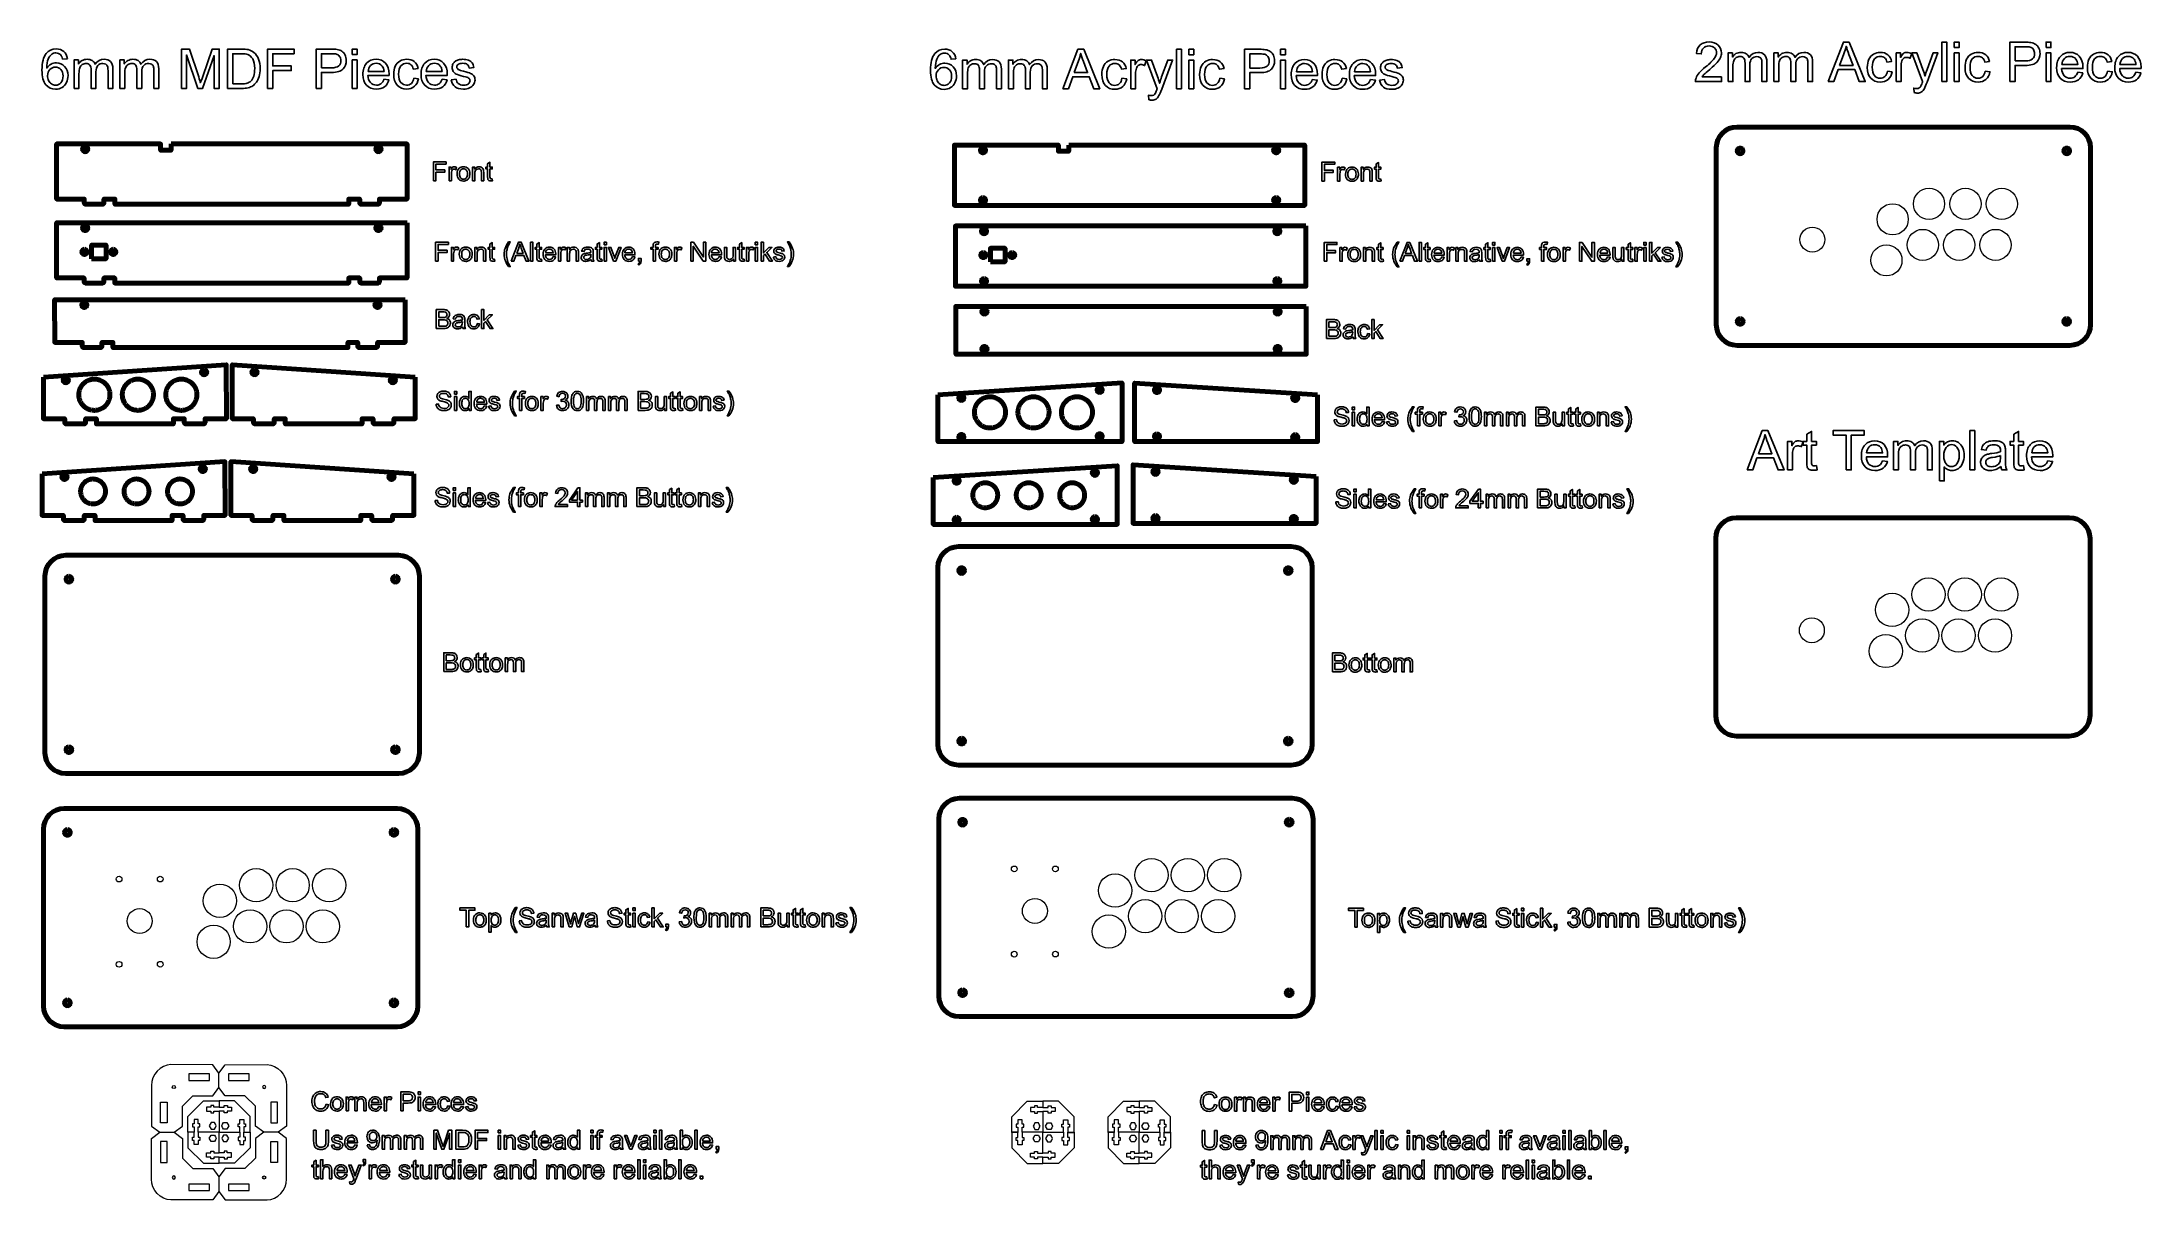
# Model space of a CAD drawing. Header units: millimetres. Extents: x 198 to 2216, y -963 to 151.
import ezdxf

# ---------------------------------------------------------------- set-up
doc = ezdxf.new("R2010")
doc.units = ezdxf.units.MM
doc.header["$MEASUREMENT"] = 0
doc.layers.add('Layer 1', color=7, linetype='Continuous')

msp = doc.modelspace()

# ---------------------------------------------------------------- linework, layer by layer
at = {"layer": 'Layer 1', "color": 250, "lineweight": 70}
for points in [[(245.4105, -57.3654), (259.4105, -57.3654), (259.4105, -44.3654), (245.4105, -44.3654), (245.4105, -57.3654)], [(1109.7949, -60.3953), (1123.7949, -60.3953), (1123.7949, -47.3953), (1109.7949, -47.3953), (1109.7949, -60.3953)]]:
    msp.add_lwpolyline(points, close=True, dxfattribs=at)
at = {"layer": 'Layer 1', "color": 250, "lineweight": 18}
for points in [[(338.9339, -847.6399), (358.9339, -847.6399), (358.9339, -841.3399), (338.9339, -841.3399), (338.9339, -847.6399)], [(376.9305, -847.6399), (396.9305, -847.6399), (396.9305, -841.3399), (376.9305, -841.3399), (376.9305, -847.6399)], [(338.9339, -953.6185), (358.9339, -953.6185), (358.9339, -947.3185), (338.9339, -947.3185), (338.9339, -953.6185)], [(376.9305, -953.6185), (396.9305, -953.6185), (396.9305, -947.3185), (376.9305, -947.3185), (376.9305, -953.6185)]]:
    msp.add_lwpolyline(points, close=True, dxfattribs=at)
at = {"layer": 'Layer 1', "color": 250, "lineweight": 70}
for centre, major_axis in [((239.2838, 47.9669), (0, 2.5)), ((521.2838, 47.9669), (0, 2.5)), ((1102.6031, 46.9095), (0, 2.5)), ((1384.6031, 46.9095), (0, 2.5)), ((1830.7133, 46.2174), (0, 2.75)), ((2144.7633, 46.2574), (0, 2.75)), ((1102.6031, -1.1093), (0, 2.5)), ((1384.6031, -1.0849), (0, 2.5)), ((239.2445, -27.8865), (0, 2.5)), ((521.2445, -27.8865), (0, 2.5)), ((1103.6289, -30.9164), (0, 2.5)), ((1385.6289, -30.9164), (0, 2.5)), ((238.5628, -50.8654), (0, 2.5)), ((266.2513, -50.8654), (0, 2.5)), ((1102.9472, -53.8953), (0, 2.5)), ((1130.6357, -53.8953), (0, 2.5)), ((1103.6289, -78.9527), (0, 2.5)), ((1385.6289, -78.9125), (0, 2.5)), ((238.4049, -101.8319), (0, 2.5)), ((520.3822, -101.8519), (0, 2.5)), ((1104.0074, -108.2089), (0, 2.5)), ((1385.9847, -108.2289), (0, 2.5)), ((1830.7527, -117.7171), (0, 2.75)), ((2144.7433, -117.7326), (0, 2.75)), ((1104.0074, -144.2264), (0, 2.5)), ((1385.9847, -144.2021), (0, 2.5)), ((1214.8243, -183.5199), (0, 2.5)), ((1269.9206, -183.6523), (0, 2.5)), ((1081.8432, -191.1922), (0, 2.5)), ((1402.9017, -191.3246), (0, 2.5)), ((1081.8432, -228.8952), (0, 2.5)), ((1214.8243, -228.194), (0, 2.5)), ((1269.9206, -228.3264), (0, 2.5)), ((1402.9017, -229.0276), (0, 2.5)), ((1210.2517, -263.2203), (0, 2.5)), ((1268.5164, -262.2895), (0, 2.5)), ((1077.2706, -270.8926), (0, 2.5)), ((1401.4975, -269.9618), (0, 2.5)), ((1077.2706, -308.5956), (0, 2.5)), ((1210.2517, -307.8944), (0, 2.5)), ((1268.5164, -306.9636), (0, 2.5)), ((1401.4975, -307.6648), (0, 2.5)), ((223.5705, -365.5933), (0, 2.75)), ((537.6205, -365.5533), (0, 2.75)), ((1082.093, -357.3224), (0, 2.75)), ((1396.143, -357.2824), (0, 2.75)), ((1082.1324, -521.2569), (0, 2.75)), ((1396.123, -521.2724), (0, 2.75)), ((223.6099, -529.5278), (0, 2.75)), ((537.6005, -529.5433), (0, 2.75)), ((1083.0003, -599.2996), (0, 2.75)), ((1397.0503, -599.2596), (0, 2.75)), ((222.1415, -609.0682), (0, 2.75)), ((536.1915, -609.0282), (0, 2.75)), ((1083.0397, -763.2341), (0, 2.75)), ((1397.0303, -763.2496), (0, 2.75)), ((222.1809, -773.0027), (0, 2.75)), ((536.1715, -773.0182), (0, 2.75))]:
    msp.add_ellipse(centre, major_axis=major_axis, ratio=1, dxfattribs=at)
at = {"layer": 'Layer 1', "color": 250, "lineweight": 18}
for centre, major_axis, ratio in [((2012.3713, -4.6686), (0, 15), 1), ((2047.3713, -4.6561), (0, 15), 1), ((2082.3713, -4.6686), (0, 15), 1), ((1977.3713, -19.5186), (0, 15), 1), ((1900.2213, -39.0687), (0, 12.0001), 0.999991667), ((2006.3713, -44.1561), (0, 15), 1), ((2041.3714, -44.1561), (0, 15), 1), ((2076.3713, -44.1561), (0, 15), 1), ((1971.3713, -59.0061), (0, 15), 1), ((1976.8319, -395.189), (0, 16), 1), ((2011.8319, -380.339), (0, 16), 1), ((2046.8319, -380.3265), (0, 16), 1), ((2081.8319, -380.339), (0, 16), 1), ((1899.6819, -414.7391), (0, 12.0001), 0.999991667), ((1970.8319, -434.6765), (0, 16), 1), ((2005.8319, -419.8265), (0, 16), 1), ((2040.832, -419.8265), (0, 16), 1), ((2075.8319, -419.8265), (0, 16), 1), ((403.7995, -659.9542), (0, 16), 1), ((438.7995, -659.9417), (0, 16), 1), ((473.7995, -659.9542), (0, 16), 1), ((1132.6863, -644.1987), (0, 2.75), 1), ((1172.2613, -644.1987), (0, 2.75), 1), ((1264.6583, -650.1856), (0, 16), 1), ((1299.6583, -650.1731), (0, 16), 1), ((1334.6583, -650.1856), (0, 16), 1), ((271.8275, -653.9673), (0, 2.75), 1), ((311.4025, -653.9673), (0, 2.75), 1), ((368.7995, -674.8042), (0, 16), 1), ((1229.6583, -665.0356), (0, 16), 1), ((291.6495, -694.3543), (0, 12.0001), 0.999991667), ((397.7995, -699.4417), (0, 16), 1), ((432.7996, -699.4417), (0, 16), 1), ((467.7995, -699.4417), (0, 16), 1), ((1152.5083, -684.5857), (0, 12.0001), 0.999991667), ((1258.6583, -689.6731), (0, 16), 1), ((1293.6584, -689.6731), (0, 16), 1), ((1328.6583, -689.6731), (0, 16), 1), ((362.7995, -714.2917), (0, 16), 1), ((1223.6583, -704.5231), (0, 16), 1), ((1132.6863, -726.1988), (0, 2.75), 1), ((1172.2988, -726.1612), (0, 2.75), 1), ((271.8275, -735.9674), (0, 2.75), 1), ((311.44, -735.9298), (0, 2.75), 1)]:
    msp.add_ellipse(centre, major_axis=major_axis, ratio=ratio, dxfattribs=at)
at = {"layer": 'Layer 1', "color": 250}
for points, knots in [([(222.113, 134.9369), (222.113, 134.9369), (217.5093, 134.5665), (217.5093, 134.5665), (217.0948, 136.3921), (216.5039, 137.7239), (215.7366, 138.5529), (214.4754, 139.8846), (212.9143, 140.5461), (211.0623, 140.5461), (209.5718, 140.5461), (208.2489, 140.1316), (207.1111, 139.3026), (205.6471, 138.2354), (204.5006, 136.6832), (203.6451, 134.6371), (202.7984, 132.5821), (202.3575, 129.6629), (202.3222, 125.8794), (203.4423, 127.5815), (204.8181, 128.8515), (206.4409, 129.6717), (208.0636, 130.5008), (209.757, 130.9153), (211.5385, 130.9153), (214.643, 130.9153), (217.2888, 129.7687), (219.476, 127.4845), (221.6544, 125.2003), (222.748, 122.2546), (222.748, 118.6298), (222.748, 116.2485), (222.2365, 114.0437), (221.2134, 111.9975), (220.1816, 109.9514), (218.7793, 108.3904), (216.9801, 107.3056), (215.1898, 106.2208), (213.1525, 105.674), (210.8771, 105.674), (207.0053, 105.674), (203.8391, 107.1028), (201.3873, 109.9514), (198.9443, 112.8001), (197.7184, 117.5009), (197.7184, 124.0449), (197.7184, 131.3651), (199.0766, 136.692), (201.7842, 140.0169), (204.1478, 142.9097), (207.3316, 144.3561), (211.3445, 144.3561), (214.3255, 144.3561), (216.7773, 143.5183), (218.6823, 141.8514), (220.5873, 140.1845), (221.7338, 137.8826), (222.113, 134.9369)], [0, 0, 0, 0, 0.052631579, 0.052631579, 0.052631579, 0.105263158, 0.105263158, 0.105263158, 0.157894737, 0.157894737, 0.157894737, 0.210526316, 0.210526316, 0.210526316, 0.263157895, 0.263157895, 0.263157895, 0.315789474, 0.315789474, 0.315789474, 0.368421053, 0.368421053, 0.368421053, 0.421052632, 0.421052632, 0.421052632, 0.473684211, 0.473684211, 0.473684211, 0.526315789, 0.526315789, 0.526315789, 0.578947368, 0.578947368, 0.578947368, 0.631578947, 0.631578947, 0.631578947, 0.684210526, 0.684210526, 0.684210526, 0.736842105, 0.736842105, 0.736842105, 0.789473684, 0.789473684, 0.789473684, 0.842105263, 0.842105263, 0.842105263, 0.894736842, 0.894736842, 0.894736842, 0.947368421, 0.947368421, 0.947368421, 1, 1, 1, 1]), ([(331.9681, 106.309), (331.9681, 106.309), (331.9681, 144.1974), (331.9681, 144.1974), (331.9681, 144.1974), (339.4822, 144.1974), (339.4822, 144.1974), (339.4822, 144.1974), (348.4428, 117.3774), (348.4428, 117.3774), (349.2718, 114.8815), (349.8715, 113.0118), (350.2508, 111.7682), (350.6829, 113.1441), (351.362, 115.1725), (352.2792, 117.8448), (352.2792, 117.8448), (361.3986, 144.1974), (361.3986, 144.1974), (361.3986, 144.1974), (368.1102, 144.1974), (368.1102, 144.1974), (368.1102, 144.1974), (368.1102, 106.309), (368.1102, 106.309), (368.1102, 106.309), (363.2947, 106.309), (363.2947, 106.309), (363.2947, 106.309), (363.2947, 138.0061), (363.2947, 138.0061), (363.2947, 138.0061), (352.2351, 106.309), (352.2351, 106.309), (352.2351, 106.309), (347.7196, 106.309), (347.7196, 106.309), (347.7196, 106.309), (336.7835, 138.5882), (336.7835, 138.5882), (336.7835, 138.5882), (336.7835, 106.309), (336.7835, 106.309), (336.7835, 106.309), (331.9681, 106.309), (331.9681, 106.309)], [0, 0, 0, 0, 0.066666667, 0.066666667, 0.066666667, 0.133333333, 0.133333333, 0.133333333, 0.2, 0.2, 0.2, 0.266666667, 0.266666667, 0.266666667, 0.333333333, 0.333333333, 0.333333333, 0.4, 0.4, 0.4, 0.466666667, 0.466666667, 0.466666667, 0.533333333, 0.533333333, 0.533333333, 0.6, 0.6, 0.6, 0.666666667, 0.666666667, 0.666666667, 0.733333333, 0.733333333, 0.733333333, 0.8, 0.8, 0.8, 0.866666667, 0.866666667, 0.866666667, 0.933333333, 0.933333333, 0.933333333, 1, 1, 1, 1]), ([(376.1535, 106.309), (376.1535, 106.309), (376.1535, 144.1974), (376.1535, 144.1974), (376.1535, 144.1974), (389.2063, 144.1974), (389.2063, 144.1974), (392.152, 144.1974), (394.4009, 144.021), (395.9532, 143.6594), (398.1227, 143.1567), (399.9748, 142.2483), (401.5094, 140.943), (403.5114, 139.2496), (405.0019, 137.0977), (405.9897, 134.4695), (406.9863, 131.8413), (407.4802, 128.8339), (407.4802, 125.456), (407.4802, 122.5809), (407.145, 120.0321), (406.4748, 117.8096), (405.8045, 115.5871), (404.9402, 113.7438), (403.8907, 112.2886), (402.8323, 110.8334), (401.6858, 109.6868), (400.4334, 108.8578), (399.1899, 108.02), (397.6818, 107.385), (395.9179, 106.9528), (394.1452, 106.5207), (392.1167, 106.309), (389.8236, 106.309), (389.8236, 106.309), (376.1535, 106.309), (376.1535, 106.309)], [0, 0, 0, 0, 0.083333333, 0.083333333, 0.083333333, 0.166666667, 0.166666667, 0.166666667, 0.25, 0.25, 0.25, 0.333333333, 0.333333333, 0.333333333, 0.416666667, 0.416666667, 0.416666667, 0.5, 0.5, 0.5, 0.583333333, 0.583333333, 0.583333333, 0.666666667, 0.666666667, 0.666666667, 0.75, 0.75, 0.75, 0.833333333, 0.833333333, 0.833333333, 0.916666667, 0.916666667, 0.916666667, 1, 1, 1, 1]), ([(414.6328, 106.309), (414.6328, 106.309), (414.6328, 144.1974), (414.6328, 144.1974), (414.6328, 144.1974), (440.1915, 144.1974), (440.1915, 144.1974), (440.1915, 144.1974), (440.1915, 139.7524), (440.1915, 139.7524), (440.1915, 139.7524), (419.6599, 139.7524), (419.6599, 139.7524), (419.6599, 139.7524), (419.6599, 127.9519), (419.6599, 127.9519), (419.6599, 127.9519), (437.4399, 127.9519), (437.4399, 127.9519), (437.4399, 127.9519), (437.4399, 123.5069), (437.4399, 123.5069), (437.4399, 123.5069), (419.6599, 123.5069), (419.6599, 123.5069), (419.6599, 123.5069), (419.6599, 106.309), (419.6599, 106.309), (419.6599, 106.309), (414.6328, 106.309), (414.6328, 106.309)], [0, 0, 0, 0, 0.1, 0.1, 0.1, 0.2, 0.2, 0.2, 0.3, 0.3, 0.3, 0.4, 0.4, 0.4, 0.5, 0.5, 0.5, 0.6, 0.6, 0.6, 0.7, 0.7, 0.7, 0.8, 0.8, 0.8, 0.9, 0.9, 0.9, 1, 1, 1, 1]), ([(461.3935, 106.309), (461.3935, 106.309), (461.3935, 144.1974), (461.3935, 144.1974), (461.3935, 144.1974), (475.6986, 144.1974), (475.6986, 144.1974), (478.2122, 144.1974), (480.1348, 144.0739), (481.4666, 143.8358), (483.3275, 143.5271), (484.8885, 142.9362), (486.1497, 142.0719), (487.4109, 141.1987), (488.4251, 139.9817), (489.1924, 138.4206), (489.9597, 136.8596), (490.3389, 135.1398), (490.3389, 133.2612), (490.3389, 130.051), (489.3159, 127.3257), (487.2609, 125.1032), (485.2148, 122.8719), (481.5018, 121.7607), (476.1396, 121.7607), (476.1396, 121.7607), (466.4206, 121.7607), (466.4206, 121.7607), (466.4206, 121.7607), (466.4206, 106.309), (466.4206, 106.309), (466.4206, 106.309), (461.3935, 106.309), (461.3935, 106.309)], [0, 0, 0, 0, 0.090909091, 0.090909091, 0.090909091, 0.181818182, 0.181818182, 0.181818182, 0.272727273, 0.272727273, 0.272727273, 0.363636364, 0.363636364, 0.363636364, 0.454545455, 0.454545455, 0.454545455, 0.545454545, 0.545454545, 0.545454545, 0.636363636, 0.636363636, 0.636363636, 0.727272727, 0.727272727, 0.727272727, 0.818181818, 0.818181818, 0.818181818, 0.909090909, 0.909090909, 0.909090909, 1, 1, 1, 1]), ([(496.1068, 138.9057), (496.1068, 138.9057), (496.1068, 144.1974), (496.1068, 144.1974), (496.1068, 144.1974), (500.7635, 144.1974), (500.7635, 144.1974), (500.7635, 144.1974), (500.7635, 138.9057), (500.7635, 138.9057), (500.7635, 138.9057), (496.1068, 138.9057), (496.1068, 138.9057)], [0, 0, 0, 0, 0.25, 0.25, 0.25, 0.5, 0.5, 0.5, 0.75, 0.75, 0.75, 1, 1, 1, 1]), ([(1076.5571, 134.7188), (1076.5571, 134.7188), (1071.9534, 134.3484), (1071.9534, 134.3484), (1071.5389, 136.174), (1070.948, 137.5058), (1070.1807, 138.3348), (1068.9195, 139.6665), (1067.3584, 140.328), (1065.5064, 140.328), (1064.0159, 140.328), (1062.693, 139.9135), (1061.5552, 139.0845), (1060.0912, 138.0173), (1058.9447, 136.4651), (1058.0892, 134.419), (1057.2425, 132.364), (1056.8016, 129.4448), (1056.7663, 125.6613), (1057.8864, 127.3634), (1059.2622, 128.6334), (1060.885, 129.4536), (1062.5077, 130.2827), (1064.2011, 130.6972), (1065.9826, 130.6972), (1069.0871, 130.6972), (1071.7329, 129.5506), (1073.9201, 127.2664), (1076.0985, 124.9822), (1077.1921, 122.0365), (1077.1921, 118.4117), (1077.1921, 116.0304), (1076.6806, 113.8256), (1075.6575, 111.7794), (1074.6257, 109.7333), (1073.2234, 108.1723), (1071.4242, 107.0875), (1069.6339, 106.0027), (1067.5966, 105.4559), (1065.3212, 105.4559), (1061.4494, 105.4559), (1058.2832, 106.8847), (1055.8314, 109.7333), (1053.3884, 112.582), (1052.1625, 117.2828), (1052.1625, 123.8268), (1052.1625, 131.147), (1053.5207, 136.4739), (1056.2283, 139.7988), (1058.5919, 142.6916), (1061.7757, 144.138), (1065.7886, 144.138), (1068.7696, 144.138), (1071.2214, 143.3002), (1073.1264, 141.6333), (1075.0314, 139.9664), (1076.1779, 137.6645), (1076.5571, 134.7188)], [0, 0, 0, 0, 0.052631579, 0.052631579, 0.052631579, 0.105263158, 0.105263158, 0.105263158, 0.157894737, 0.157894737, 0.157894737, 0.210526316, 0.210526316, 0.210526316, 0.263157895, 0.263157895, 0.263157895, 0.315789474, 0.315789474, 0.315789474, 0.368421053, 0.368421053, 0.368421053, 0.421052632, 0.421052632, 0.421052632, 0.473684211, 0.473684211, 0.473684211, 0.526315789, 0.526315789, 0.526315789, 0.578947368, 0.578947368, 0.578947368, 0.631578947, 0.631578947, 0.631578947, 0.684210526, 0.684210526, 0.684210526, 0.736842105, 0.736842105, 0.736842105, 0.789473684, 0.789473684, 0.789473684, 0.842105263, 0.842105263, 0.842105263, 0.894736842, 0.894736842, 0.894736842, 0.947368421, 0.947368421, 0.947368421, 1, 1, 1, 1]), ([(1179.4448, 106.0909), (1179.4448, 106.0909), (1193.9793, 143.9793), (1193.9793, 143.9793), (1193.9793, 143.9793), (1199.4914, 143.9793), (1199.4914, 143.9793), (1199.4914, 143.9793), (1214.9167, 106.0909), (1214.9167, 106.0909), (1214.9167, 106.0909), (1209.2105, 106.0909), (1209.2105, 106.0909), (1209.2105, 106.0909), (1204.8272, 117.5738), (1204.8272, 117.5738), (1204.8272, 117.5738), (1188.8728, 117.5738), (1188.8728, 117.5738), (1188.8728, 117.5738), (1184.763, 106.0909), (1184.763, 106.0909), (1184.763, 106.0909), (1179.4448, 106.0909), (1179.4448, 106.0909)], [0, 0, 0, 0, 0.125, 0.125, 0.125, 0.25, 0.25, 0.25, 0.375, 0.375, 0.375, 0.5, 0.5, 0.5, 0.625, 0.625, 0.625, 0.75, 0.75, 0.75, 0.875, 0.875, 0.875, 1, 1, 1, 1]), ([(1288.7442, 106.0909), (1288.7442, 106.0909), (1288.7442, 143.9793), (1288.7442, 143.9793), (1288.7442, 143.9793), (1293.4008, 143.9793), (1293.4008, 143.9793), (1293.4008, 143.9793), (1293.4008, 106.0909), (1293.4008, 106.0909), (1293.4008, 106.0909), (1288.7442, 106.0909), (1288.7442, 106.0909)], [0, 0, 0, 0, 0.25, 0.25, 0.25, 0.5, 0.5, 0.5, 0.75, 0.75, 0.75, 1, 1, 1, 1]), ([(1300.6063, 138.6876), (1300.6063, 138.6876), (1300.6063, 143.9793), (1300.6063, 143.9793), (1300.6063, 143.9793), (1305.263, 143.9793), (1305.263, 143.9793), (1305.263, 143.9793), (1305.263, 138.6876), (1305.263, 138.6876), (1305.263, 138.6876), (1300.6063, 138.6876), (1300.6063, 138.6876)], [0, 0, 0, 0, 0.25, 0.25, 0.25, 0.5, 0.5, 0.5, 0.75, 0.75, 0.75, 1, 1, 1, 1]), ([(1354.105, 106.0909), (1354.105, 106.0909), (1354.105, 143.9793), (1354.105, 143.9793), (1354.105, 143.9793), (1368.4101, 143.9793), (1368.4101, 143.9793), (1370.9237, 143.9793), (1372.8463, 143.8558), (1374.1781, 143.6177), (1376.039, 143.309), (1377.6, 142.7181), (1378.8612, 141.8538), (1380.1224, 140.9806), (1381.1366, 139.7636), (1381.9039, 138.2025), (1382.6712, 136.6415), (1383.0504, 134.9217), (1383.0504, 133.0431), (1383.0504, 129.8329), (1382.0274, 127.1076), (1379.9724, 124.8851), (1377.9263, 122.6538), (1374.2133, 121.5426), (1368.8511, 121.5426), (1368.8511, 121.5426), (1359.1321, 121.5426), (1359.1321, 121.5426), (1359.1321, 121.5426), (1359.1321, 106.0909), (1359.1321, 106.0909), (1359.1321, 106.0909), (1354.105, 106.0909), (1354.105, 106.0909)], [0, 0, 0, 0, 0.090909091, 0.090909091, 0.090909091, 0.181818182, 0.181818182, 0.181818182, 0.272727273, 0.272727273, 0.272727273, 0.363636364, 0.363636364, 0.363636364, 0.454545455, 0.454545455, 0.454545455, 0.545454545, 0.545454545, 0.545454545, 0.636363636, 0.636363636, 0.636363636, 0.727272727, 0.727272727, 0.727272727, 0.818181818, 0.818181818, 0.818181818, 0.909090909, 0.909090909, 0.909090909, 1, 1, 1, 1]), ([(1388.8183, 138.6876), (1388.8183, 138.6876), (1388.8183, 143.9793), (1388.8183, 143.9793), (1388.8183, 143.9793), (1393.475, 143.9793), (1393.475, 143.9793), (1393.475, 143.9793), (1393.475, 138.6876), (1393.475, 138.6876), (1393.475, 138.6876), (1388.8183, 138.6876), (1388.8183, 138.6876)], [0, 0, 0, 0, 0.25, 0.25, 0.25, 0.5, 0.5, 0.5, 0.75, 0.75, 0.75, 1, 1, 1, 1]), ([(1812.824, 117.4194), (1812.824, 117.4194), (1812.824, 112.9744), (1812.824, 112.9744), (1812.824, 112.9744), (1787.7415, 112.9744), (1787.7415, 112.9744), (1787.7062, 114.0945), (1787.8914, 115.1704), (1788.2883, 116.2111), (1788.9321, 117.9133), (1789.964, 119.5978), (1791.3839, 121.247), (1792.8038, 122.8963), (1794.8323, 124.8013), (1797.4693, 126.962), (1801.5704, 130.3399), (1804.3573, 133.0122), (1805.8125, 134.9877), (1807.2766, 136.9633), (1808.0086, 138.833), (1808.0086, 140.5969), (1808.0086, 142.4402), (1807.3471, 143.9924), (1806.0242, 145.2624), (1804.7013, 146.5236), (1802.9727, 147.1586), (1800.8472, 147.1586), (1798.5982, 147.1586), (1796.7991, 146.4883), (1795.4497, 145.1478), (1794.1003, 143.816), (1793.4212, 141.9639), (1793.4036, 139.5915), (1793.4036, 139.5915), (1788.6411, 140.0677), (1788.6411, 140.0677), (1788.9674, 143.6308), (1790.2021, 146.3472), (1792.3364, 148.2169), (1794.4795, 150.0866), (1797.3459, 151.0215), (1800.953, 151.0215), (1804.5866, 151.0215), (1807.4706, 150.0161), (1809.5873, 147.9964), (1811.7127, 145.9768), (1812.7711, 143.4721), (1812.7711, 140.4911), (1812.7711, 138.9741), (1812.4624, 137.4837), (1811.8362, 136.0196), (1811.2189, 134.5468), (1810.187, 133.0034), (1808.7494, 131.3806), (1807.303, 129.7666), (1804.913, 127.5353), (1801.5792, 124.7131), (1798.7834, 122.3671), (1796.9843, 120.7796), (1796.1905, 119.9418), (1795.3968, 119.1039), (1794.7441, 118.2661), (1794.2238, 117.4194), (1794.2238, 117.4194), (1812.824, 117.4194), (1812.824, 117.4194)], [0, 0, 0, 0, 0.045454545, 0.045454545, 0.045454545, 0.090909091, 0.090909091, 0.090909091, 0.136363636, 0.136363636, 0.136363636, 0.181818182, 0.181818182, 0.181818182, 0.227272727, 0.227272727, 0.227272727, 0.272727273, 0.272727273, 0.272727273, 0.318181818, 0.318181818, 0.318181818, 0.363636364, 0.363636364, 0.363636364, 0.409090909, 0.409090909, 0.409090909, 0.454545455, 0.454545455, 0.454545455, 0.5, 0.5, 0.5, 0.545454545, 0.545454545, 0.545454545, 0.590909091, 0.590909091, 0.590909091, 0.636363636, 0.636363636, 0.636363636, 0.681818182, 0.681818182, 0.681818182, 0.727272727, 0.727272727, 0.727272727, 0.772727273, 0.772727273, 0.772727273, 0.818181818, 0.818181818, 0.818181818, 0.863636364, 0.863636364, 0.863636364, 0.909090909, 0.909090909, 0.909090909, 0.954545455, 0.954545455, 0.954545455, 1, 1, 1, 1]), ([(1915.5, 112.9744), (1915.5, 112.9744), (1930.0345, 150.8628), (1930.0345, 150.8628), (1930.0345, 150.8628), (1935.5466, 150.8628), (1935.5466, 150.8628), (1935.5466, 150.8628), (1950.9719, 112.9744), (1950.9719, 112.9744), (1950.9719, 112.9744), (1945.2657, 112.9744), (1945.2657, 112.9744), (1945.2657, 112.9744), (1940.8824, 124.4573), (1940.8824, 124.4573), (1940.8824, 124.4573), (1924.928, 124.4573), (1924.928, 124.4573), (1924.928, 124.4573), (1920.8182, 112.9744), (1920.8182, 112.9744), (1920.8182, 112.9744), (1915.5, 112.9744), (1915.5, 112.9744)], [0, 0, 0, 0, 0.125, 0.125, 0.125, 0.25, 0.25, 0.25, 0.375, 0.375, 0.375, 0.5, 0.5, 0.5, 0.625, 0.625, 0.625, 0.75, 0.75, 0.75, 0.875, 0.875, 0.875, 1, 1, 1, 1]), ([(1926.4009, 128.5319), (1926.4009, 128.5319), (1939.3125, 128.5319), (1939.3125, 128.5319), (1939.3125, 128.5319), (1935.3614, 139.0359), (1935.3614, 139.0359), (1934.1708, 142.2285), (1933.2712, 144.8655), (1932.645, 146.9469), (1932.1247, 144.4775), (1931.428, 142.0521), (1930.5548, 139.6532), (1930.5548, 139.6532), (1926.4009, 128.5319), (1926.4009, 128.5319)], [0, 0, 0, 0, 0.2, 0.2, 0.2, 0.4, 0.4, 0.4, 0.6, 0.6, 0.6, 0.8, 0.8, 0.8, 1, 1, 1, 1]), ([(2024.7994, 112.9744), (2024.7994, 112.9744), (2024.7994, 150.8628), (2024.7994, 150.8628), (2024.7994, 150.8628), (2029.456, 150.8628), (2029.456, 150.8628), (2029.456, 150.8628), (2029.456, 112.9744), (2029.456, 112.9744), (2029.456, 112.9744), (2024.7994, 112.9744), (2024.7994, 112.9744)], [0, 0, 0, 0, 0.25, 0.25, 0.25, 0.5, 0.5, 0.5, 0.75, 0.75, 0.75, 1, 1, 1, 1]), ([(2036.6615, 145.5711), (2036.6615, 145.5711), (2036.6615, 150.8628), (2036.6615, 150.8628), (2036.6615, 150.8628), (2041.3182, 150.8628), (2041.3182, 150.8628), (2041.3182, 150.8628), (2041.3182, 145.5711), (2041.3182, 145.5711), (2041.3182, 145.5711), (2036.6615, 145.5711), (2036.6615, 145.5711)], [0, 0, 0, 0, 0.25, 0.25, 0.25, 0.5, 0.5, 0.5, 0.75, 0.75, 0.75, 1, 1, 1, 1]), ([(2090.1602, 112.9744), (2090.1602, 112.9744), (2090.1602, 150.8628), (2090.1602, 150.8628), (2090.1602, 150.8628), (2104.4653, 150.8628), (2104.4653, 150.8628), (2106.9789, 150.8628), (2108.9015, 150.7393), (2110.2333, 150.5012), (2112.0942, 150.1925), (2113.6552, 149.6016), (2114.9164, 148.7373), (2116.1776, 147.8641), (2117.1918, 146.6471), (2117.9591, 145.086), (2118.7264, 143.525), (2119.1056, 141.8052), (2119.1056, 139.9266), (2119.1056, 136.7164), (2118.0826, 133.9911), (2116.0276, 131.7686), (2113.9815, 129.5373), (2110.2685, 128.4261), (2104.9063, 128.4261), (2104.9063, 128.4261), (2095.1873, 128.4261), (2095.1873, 128.4261), (2095.1873, 128.4261), (2095.1873, 112.9744), (2095.1873, 112.9744), (2095.1873, 112.9744), (2090.1602, 112.9744), (2090.1602, 112.9744)], [0, 0, 0, 0, 0.090909091, 0.090909091, 0.090909091, 0.181818182, 0.181818182, 0.181818182, 0.272727273, 0.272727273, 0.272727273, 0.363636364, 0.363636364, 0.363636364, 0.454545455, 0.454545455, 0.454545455, 0.545454545, 0.545454545, 0.545454545, 0.636363636, 0.636363636, 0.636363636, 0.727272727, 0.727272727, 0.727272727, 0.818181818, 0.818181818, 0.818181818, 0.909090909, 0.909090909, 0.909090909, 1, 1, 1, 1]), ([(2095.1873, 132.8711), (2095.1873, 132.8711), (2104.9769, 132.8711), (2104.9769, 132.8711), (2108.2224, 132.8711), (2110.5155, 133.4708), (2111.8825, 134.6791), (2113.2407, 135.8873), (2113.9198, 137.5807), (2113.9198, 139.7767), (2113.9198, 141.3554), (2113.5229, 142.7136), (2112.7203, 143.8425), (2111.9178, 144.9714), (2110.8594, 145.721), (2109.5542, 146.0826), (2108.7075, 146.3031), (2107.1464, 146.4178), (2104.8798, 146.4178), (2104.8798, 146.4178), (2095.1873, 146.4178), (2095.1873, 146.4178), (2095.1873, 146.4178), (2095.1873, 132.8711), (2095.1873, 132.8711)], [0, 0, 0, 0, 0.125, 0.125, 0.125, 0.25, 0.25, 0.25, 0.375, 0.375, 0.375, 0.5, 0.5, 0.5, 0.625, 0.625, 0.625, 0.75, 0.75, 0.75, 0.875, 0.875, 0.875, 1, 1, 1, 1]), ([(2124.8735, 145.5711), (2124.8735, 145.5711), (2124.8735, 150.8628), (2124.8735, 150.8628), (2124.8735, 150.8628), (2129.5302, 150.8628), (2129.5302, 150.8628), (2129.5302, 150.8628), (2129.5302, 145.5711), (2129.5302, 145.5711), (2129.5302, 145.5711), (2124.8735, 145.5711), (2124.8735, 145.5711)], [0, 0, 0, 0, 0.25, 0.25, 0.25, 0.5, 0.5, 0.5, 0.75, 0.75, 0.75, 1, 1, 1, 1]), ([(203.063, 118.5857), (203.063, 116.9805), (203.407, 115.446), (204.0861, 113.9819), (204.7652, 112.5179), (205.7177, 111.4066), (206.9259, 110.6393), (208.143, 109.8721), (209.4307, 109.484), (210.7977, 109.484), (212.7821, 109.484), (214.4754, 110.2778), (215.8777, 111.8653), (217.28, 113.4528), (217.9855, 115.6047), (217.9855, 118.3299), (217.9855, 120.9493), (217.2888, 123.013), (215.9041, 124.5212), (214.5195, 126.0293), (212.7556, 126.7878), (210.6125, 126.7878), (208.5134, 126.7878), (206.7231, 126.0293), (205.2591, 124.5212), (203.795, 123.013), (203.063, 121.0375), (203.063, 118.5857)], [0, 0, 0, 0, 0.111111111, 0.111111111, 0.111111111, 0.222222222, 0.222222222, 0.222222222, 0.333333333, 0.333333333, 0.333333333, 0.444444444, 0.444444444, 0.444444444, 0.555555556, 0.555555556, 0.555555556, 0.666666667, 0.666666667, 0.666666667, 0.777777778, 0.777777778, 0.777777778, 0.888888889, 0.888888889, 0.888888889, 1, 1, 1, 1]), ([(228.6306, 106.309), (228.6306, 106.309), (228.6306, 133.7728), (228.6306, 133.7728), (228.6306, 133.7728), (232.811, 133.7728), (232.811, 133.7728), (232.811, 133.7728), (232.811, 129.8922), (232.811, 129.8922), (233.6665, 131.2328), (234.813, 132.3176), (236.2418, 133.1289), (237.6705, 133.9492), (239.2933, 134.3549), (241.1189, 134.3549), (243.1474, 134.3549), (244.8143, 133.9315), (246.1108, 133.0937), (247.4072, 132.247), (248.3244, 131.074), (248.8536, 129.5571), (251.0408, 132.7585), (253.8719, 134.3549), (257.3644, 134.3549), (260.0984, 134.3549), (262.2062, 133.6052), (263.6703, 132.0971), (265.1431, 130.5889), (265.884, 128.2694), (265.884, 125.1385), (265.884, 125.1385), (265.884, 106.309), (265.884, 106.309), (265.884, 106.309), (261.2273, 106.309), (261.2273, 106.309), (261.2273, 106.309), (261.2273, 123.5951), (261.2273, 123.5951), (261.2273, 125.4472), (261.0685, 126.7878), (260.7687, 127.608), (260.4688, 128.4282), (259.922, 129.0808), (259.1194, 129.5835), (258.3257, 130.0862), (257.3908, 130.3332), (256.3237, 130.3332), (254.3834, 130.3332), (252.7783, 129.6894), (251.4994, 128.4105), (250.2206, 127.1229), (249.5856, 125.068), (249.5856, 122.2457), (249.5856, 122.2457), (249.5856, 106.309), (249.5856, 106.309), (249.5856, 106.309), (244.9289, 106.309), (244.9289, 106.309), (244.9289, 106.309), (244.9289, 124.1331), (244.9289, 124.1331), (244.9289, 126.1969), (244.5497, 127.7491), (243.7912, 128.781), (243.0328, 129.8128), (241.7892, 130.3332), (240.0694, 130.3332), (238.7641, 130.3332), (237.5559, 129.9892), (236.4446, 129.3013), (235.3334, 128.6134), (234.5308, 127.608), (234.0281, 126.2762), (233.5342, 124.9533), (233.2873, 123.0395), (233.2873, 120.5436), (233.2873, 120.5436), (233.2873, 106.309), (233.2873, 106.309), (233.2873, 106.309), (228.6306, 106.309), (228.6306, 106.309)], [0, 0, 0, 0, 0.035714286, 0.035714286, 0.035714286, 0.071428571, 0.071428571, 0.071428571, 0.107142857, 0.107142857, 0.107142857, 0.142857143, 0.142857143, 0.142857143, 0.178571429, 0.178571429, 0.178571429, 0.214285714, 0.214285714, 0.214285714, 0.25, 0.25, 0.25, 0.285714286, 0.285714286, 0.285714286, 0.321428571, 0.321428571, 0.321428571, 0.357142857, 0.357142857, 0.357142857, 0.392857143, 0.392857143, 0.392857143, 0.428571429, 0.428571429, 0.428571429, 0.464285714, 0.464285714, 0.464285714, 0.5, 0.5, 0.5, 0.535714286, 0.535714286, 0.535714286, 0.571428571, 0.571428571, 0.571428571, 0.607142857, 0.607142857, 0.607142857, 0.642857143, 0.642857143, 0.642857143, 0.678571429, 0.678571429, 0.678571429, 0.714285714, 0.714285714, 0.714285714, 0.75, 0.75, 0.75, 0.785714286, 0.785714286, 0.785714286, 0.821428571, 0.821428571, 0.821428571, 0.857142857, 0.857142857, 0.857142857, 0.892857143, 0.892857143, 0.892857143, 0.928571429, 0.928571429, 0.928571429, 0.964285714, 0.964285714, 0.964285714, 1, 1, 1, 1]), ([(272.7102, 106.309), (272.7102, 106.309), (272.7102, 133.7728), (272.7102, 133.7728), (272.7102, 133.7728), (276.8906, 133.7728), (276.8906, 133.7728), (276.8906, 133.7728), (276.8906, 129.8922), (276.8906, 129.8922), (277.7461, 131.2328), (278.8926, 132.3176), (280.3214, 133.1289), (281.7501, 133.9492), (283.3729, 134.3549), (285.1985, 134.3549), (287.227, 134.3549), (288.8939, 133.9315), (290.1904, 133.0937), (291.4868, 132.247), (292.404, 131.074), (292.9332, 129.5571), (295.1204, 132.7585), (297.9515, 134.3549), (301.444, 134.3549), (304.178, 134.3549), (306.2858, 133.6052), (307.7499, 132.0971), (309.2227, 130.5889), (309.9636, 128.2694), (309.9636, 125.1385), (309.9636, 125.1385), (309.9636, 106.309), (309.9636, 106.309), (309.9636, 106.309), (305.3069, 106.309), (305.3069, 106.309), (305.3069, 106.309), (305.3069, 123.5951), (305.3069, 123.5951), (305.3069, 125.4472), (305.1481, 126.7878), (304.8483, 127.608), (304.5484, 128.4282), (304.0016, 129.0808), (303.199, 129.5835), (302.4053, 130.0862), (301.4704, 130.3332), (300.4033, 130.3332), (298.463, 130.3332), (296.8579, 129.6894), (295.579, 128.4105), (294.3002, 127.1229), (293.6652, 125.068), (293.6652, 122.2457), (293.6652, 122.2457), (293.6652, 106.309), (293.6652, 106.309), (293.6652, 106.309), (289.0085, 106.309), (289.0085, 106.309), (289.0085, 106.309), (289.0085, 124.1331), (289.0085, 124.1331), (289.0085, 126.1969), (288.6293, 127.7491), (287.8708, 128.781), (287.1124, 129.8128), (285.8688, 130.3332), (284.149, 130.3332), (282.8437, 130.3332), (281.6355, 129.9892), (280.5242, 129.3013), (279.413, 128.6134), (278.6104, 127.608), (278.1077, 126.2762), (277.6138, 124.9533), (277.3669, 123.0395), (277.3669, 120.5436), (277.3669, 120.5436), (277.3669, 106.309), (277.3669, 106.309), (277.3669, 106.309), (272.7102, 106.309), (272.7102, 106.309)], [0, 0, 0, 0, 0.035714286, 0.035714286, 0.035714286, 0.071428571, 0.071428571, 0.071428571, 0.107142857, 0.107142857, 0.107142857, 0.142857143, 0.142857143, 0.142857143, 0.178571429, 0.178571429, 0.178571429, 0.214285714, 0.214285714, 0.214285714, 0.25, 0.25, 0.25, 0.285714286, 0.285714286, 0.285714286, 0.321428571, 0.321428571, 0.321428571, 0.357142857, 0.357142857, 0.357142857, 0.392857143, 0.392857143, 0.392857143, 0.428571429, 0.428571429, 0.428571429, 0.464285714, 0.464285714, 0.464285714, 0.5, 0.5, 0.5, 0.535714286, 0.535714286, 0.535714286, 0.571428571, 0.571428571, 0.571428571, 0.607142857, 0.607142857, 0.607142857, 0.642857143, 0.642857143, 0.642857143, 0.678571429, 0.678571429, 0.678571429, 0.714285714, 0.714285714, 0.714285714, 0.75, 0.75, 0.75, 0.785714286, 0.785714286, 0.785714286, 0.821428571, 0.821428571, 0.821428571, 0.857142857, 0.857142857, 0.857142857, 0.892857143, 0.892857143, 0.892857143, 0.928571429, 0.928571429, 0.928571429, 0.964285714, 0.964285714, 0.964285714, 1, 1, 1, 1]), ([(381.1806, 110.754), (381.1806, 110.754), (389.2592, 110.754), (389.2592, 110.754), (391.7551, 110.754), (393.713, 110.9833), (395.1329, 111.4507), (396.5529, 111.9182), (397.6818, 112.5708), (398.5284, 113.4175), (399.7102, 114.6081), (400.6363, 116.2132), (401.2977, 118.2241), (401.9592, 120.2349), (402.2943, 122.6691), (402.2943, 125.5354), (402.2943, 129.5042), (401.6417, 132.5557), (400.3452, 134.69), (399.0488, 136.8243), (397.4701, 138.253), (395.6092, 138.9762), (394.2686, 139.4966), (392.1079, 139.7524), (389.1269, 139.7524), (389.1269, 139.7524), (381.1806, 139.7524), (381.1806, 139.7524), (381.1806, 139.7524), (381.1806, 110.754), (381.1806, 110.754)], [0, 0, 0, 0, 0.1, 0.1, 0.1, 0.2, 0.2, 0.2, 0.3, 0.3, 0.3, 0.4, 0.4, 0.4, 0.5, 0.5, 0.5, 0.6, 0.6, 0.6, 0.7, 0.7, 0.7, 0.8, 0.8, 0.8, 0.9, 0.9, 0.9, 1, 1, 1, 1]), ([(466.4206, 126.2057), (466.4206, 126.2057), (476.2102, 126.2057), (476.2102, 126.2057), (479.4557, 126.2057), (481.7488, 126.8054), (483.1158, 128.0137), (484.474, 129.2219), (485.1531, 130.9153), (485.1531, 133.1113), (485.1531, 134.69), (484.7562, 136.0482), (483.9536, 137.1771), (483.1511, 138.306), (482.0927, 139.0556), (480.7875, 139.4172), (479.9408, 139.6377), (478.3797, 139.7524), (476.1131, 139.7524), (476.1131, 139.7524), (466.4206, 139.7524), (466.4206, 139.7524), (466.4206, 139.7524), (466.4206, 126.2057), (466.4206, 126.2057)], [0, 0, 0, 0, 0.125, 0.125, 0.125, 0.25, 0.25, 0.25, 0.375, 0.375, 0.375, 0.5, 0.5, 0.5, 0.625, 0.625, 0.625, 0.75, 0.75, 0.75, 0.875, 0.875, 0.875, 1, 1, 1, 1]), ([(496.1068, 106.309), (496.1068, 106.309), (496.1068, 133.7728), (496.1068, 133.7728), (496.1068, 133.7728), (500.7635, 133.7728), (500.7635, 133.7728), (500.7635, 133.7728), (500.7635, 106.309), (500.7635, 106.309), (500.7635, 106.309), (496.1068, 106.309), (496.1068, 106.309)], [0, 0, 0, 0, 0.25, 0.25, 0.25, 0.5, 0.5, 0.5, 0.75, 0.75, 0.75, 1, 1, 1, 1]), ([(526.5956, 115.199), (526.5956, 115.199), (531.411, 114.564), (531.411, 114.564), (530.6614, 111.7682), (529.2591, 109.5898), (527.213, 108.0464), (525.1669, 106.503), (522.5563, 105.7269), (519.3725, 105.7269), (515.3685, 105.7269), (512.1935, 106.9616), (509.8475, 109.4311), (507.5015, 111.8917), (506.3285, 115.3578), (506.3285, 119.8116), (506.3285, 124.4153), (507.5103, 127.996), (509.8828, 130.536), (512.2552, 133.0848), (515.3332, 134.3549), (519.1167, 134.3549), (522.7768, 134.3549), (525.7666, 133.1113), (528.0861, 130.6154), (530.4056, 128.1195), (531.5698, 124.6094), (531.5698, 120.085), (531.5698, 119.8116), (531.561, 119.3971), (531.5433, 118.8503), (531.5433, 118.8503), (511.091, 118.8503), (511.091, 118.8503), (511.2674, 115.8428), (512.1141, 113.5321), (513.6487, 111.9358), (515.1744, 110.3395), (517.0882, 109.5369), (519.3725, 109.5369), (521.0746, 109.5369), (522.5298, 109.9867), (523.7293, 110.8863), (524.9376, 111.7859), (525.8901, 113.2234), (526.5956, 115.199)], [0, 0, 0, 0, 0.066666667, 0.066666667, 0.066666667, 0.133333333, 0.133333333, 0.133333333, 0.2, 0.2, 0.2, 0.266666667, 0.266666667, 0.266666667, 0.333333333, 0.333333333, 0.333333333, 0.4, 0.4, 0.4, 0.466666667, 0.466666667, 0.466666667, 0.533333333, 0.533333333, 0.533333333, 0.6, 0.6, 0.6, 0.666666667, 0.666666667, 0.666666667, 0.733333333, 0.733333333, 0.733333333, 0.8, 0.8, 0.8, 0.866666667, 0.866666667, 0.866666667, 0.933333333, 0.933333333, 0.933333333, 1, 1, 1, 1]), ([(511.3556, 122.6603), (511.3556, 122.6603), (526.6485, 122.6603), (526.6485, 122.6603), (526.4457, 124.971), (525.8548, 126.6996), (524.8935, 127.8549), (523.4206, 129.6453), (521.498, 130.5448), (519.1432, 130.5448), (517.0089, 130.5448), (515.2185, 129.8305), (513.7633, 128.4017), (512.3169, 126.973), (511.5144, 125.0592), (511.3556, 122.6603)], [0, 0, 0, 0, 0.2, 0.2, 0.2, 0.4, 0.4, 0.4, 0.6, 0.6, 0.6, 0.8, 0.8, 0.8, 1, 1, 1, 1]), ([(555.2324, 116.3632), (555.2324, 116.3632), (559.7832, 115.7282), (559.7832, 115.7282), (559.2805, 112.5973), (558.0105, 110.1543), (555.9556, 108.3816), (553.9006, 106.6089), (551.3694, 105.7269), (548.3797, 105.7269), (544.6314, 105.7269), (541.6151, 106.9528), (539.3397, 109.4046), (537.0555, 111.8564), (535.9178, 115.3666), (535.9178, 119.935), (535.9178, 122.8984), (536.4117, 125.4825), (537.3906, 127.705), (538.3696, 129.9187), (539.8601, 131.5855), (541.8709, 132.688), (543.8729, 133.7992), (546.0513, 134.3549), (548.4149, 134.3549), (551.3871, 134.3549), (553.8301, 133.6052), (555.7174, 132.0971), (557.6136, 130.5889), (558.8307, 128.4458), (559.3599, 125.6765), (559.3599, 125.6765), (554.8619, 124.9886), (554.8619, 124.9886), (554.4298, 126.8319), (553.6713, 128.2165), (552.5689, 129.1514), (551.4753, 130.0774), (550.1524, 130.5448), (548.6001, 130.5448), (546.2542, 130.5448), (544.3492, 129.707), (542.8763, 128.0313), (541.4123, 126.3468), (540.6803, 123.701), (540.6803, 120.0673), (540.6803, 116.3808), (541.3858, 113.7085), (542.7969, 112.0416), (544.2169, 110.3748), (546.0601, 109.5369), (548.3267, 109.5369), (550.1612, 109.5369), (551.6869, 110.0925), (552.904, 111.2126), (554.1299, 112.3239), (554.906, 114.0437), (555.2324, 116.3632)], [0, 0, 0, 0, 0.052631579, 0.052631579, 0.052631579, 0.105263158, 0.105263158, 0.105263158, 0.157894737, 0.157894737, 0.157894737, 0.210526316, 0.210526316, 0.210526316, 0.263157895, 0.263157895, 0.263157895, 0.315789474, 0.315789474, 0.315789474, 0.368421053, 0.368421053, 0.368421053, 0.421052632, 0.421052632, 0.421052632, 0.473684211, 0.473684211, 0.473684211, 0.526315789, 0.526315789, 0.526315789, 0.578947368, 0.578947368, 0.578947368, 0.631578947, 0.631578947, 0.631578947, 0.684210526, 0.684210526, 0.684210526, 0.736842105, 0.736842105, 0.736842105, 0.789473684, 0.789473684, 0.789473684, 0.842105263, 0.842105263, 0.842105263, 0.894736842, 0.894736842, 0.894736842, 0.947368421, 0.947368421, 0.947368421, 1, 1, 1, 1]), ([(582.4844, 115.199), (582.4844, 115.199), (587.2998, 114.564), (587.2998, 114.564), (586.5502, 111.7682), (585.1479, 109.5898), (583.1018, 108.0464), (581.0557, 106.503), (578.4451, 105.7269), (575.2613, 105.7269), (571.2573, 105.7269), (568.0823, 106.9616), (565.7363, 109.4311), (563.3903, 111.8917), (562.2173, 115.3578), (562.2173, 119.8116), (562.2173, 124.4153), (563.3991, 127.996), (565.7716, 130.536), (568.144, 133.0848), (571.222, 134.3549), (575.0055, 134.3549), (578.6656, 134.3549), (581.6554, 133.1113), (583.9749, 130.6154), (586.2944, 128.1195), (587.4586, 124.6094), (587.4586, 120.085), (587.4586, 119.8116), (587.4498, 119.3971), (587.4321, 118.8503), (587.4321, 118.8503), (566.9798, 118.8503), (566.9798, 118.8503), (567.1562, 115.8428), (568.0029, 113.5321), (569.5375, 111.9358), (571.0632, 110.3395), (572.977, 109.5369), (575.2613, 109.5369), (576.9634, 109.5369), (578.4186, 109.9867), (579.6181, 110.8863), (580.8264, 111.7859), (581.7789, 113.2234), (582.4844, 115.199)], [0, 0, 0, 0, 0.066666667, 0.066666667, 0.066666667, 0.133333333, 0.133333333, 0.133333333, 0.2, 0.2, 0.2, 0.266666667, 0.266666667, 0.266666667, 0.333333333, 0.333333333, 0.333333333, 0.4, 0.4, 0.4, 0.466666667, 0.466666667, 0.466666667, 0.533333333, 0.533333333, 0.533333333, 0.6, 0.6, 0.6, 0.666666667, 0.666666667, 0.666666667, 0.733333333, 0.733333333, 0.733333333, 0.8, 0.8, 0.8, 0.866666667, 0.866666667, 0.866666667, 0.933333333, 0.933333333, 0.933333333, 1, 1, 1, 1]), ([(567.2444, 122.6603), (567.2444, 122.6603), (582.5373, 122.6603), (582.5373, 122.6603), (582.3345, 124.971), (581.7436, 126.6996), (580.7823, 127.8549), (579.3094, 129.6453), (577.3868, 130.5448), (575.032, 130.5448), (572.8977, 130.5448), (571.1073, 129.8305), (569.6521, 128.4017), (568.2057, 126.973), (567.4032, 125.0592), (567.2444, 122.6603)], [0, 0, 0, 0, 0.2, 0.2, 0.2, 0.4, 0.4, 0.4, 0.6, 0.6, 0.6, 0.8, 0.8, 0.8, 1, 1, 1, 1]), ([(591.3303, 114.5111), (591.3303, 114.5111), (595.9341, 115.2519), (595.9341, 115.2519), (596.1898, 113.4087), (596.913, 111.9975), (598.0948, 111.0098), (599.2766, 110.0308), (600.9347, 109.5369), (603.0514, 109.5369), (605.1945, 109.5369), (606.782, 109.9691), (607.8227, 110.8422), (608.8546, 111.7065), (609.3749, 112.7296), (609.3749, 113.9025), (609.3749, 114.9521), (608.9075, 115.7811), (607.9814, 116.3808), (607.3288, 116.7953), (605.7413, 117.3157), (603.2189, 117.9595), (599.8146, 118.815), (597.4598, 119.5558), (596.1369, 120.182), (594.8228, 120.817), (593.8262, 121.6813), (593.1471, 122.7926), (592.468, 123.895), (592.1241, 125.1209), (592.1241, 126.4614), (592.1241, 127.6873), (592.4063, 128.8162), (592.9619, 129.8569), (593.5264, 130.8976), (594.2848, 131.7619), (595.2462, 132.4498), (595.9693, 132.979), (596.9571, 133.4288), (598.2007, 133.7992), (599.453, 134.1696), (600.7848, 134.3549), (602.2135, 134.3549), (604.3655, 134.3549), (606.2528, 134.0462), (607.8756, 133.42), (609.5072, 132.8026), (610.7066, 131.956), (611.4828, 130.8976), (612.2501, 129.8305), (612.788, 128.4105), (613.0791, 126.629), (613.0791, 126.629), (608.5282, 125.994), (608.5282, 125.994), (608.3254, 127.4228), (607.7257, 128.5428), (606.7379, 129.3454), (605.7501, 130.148), (604.3566, 130.5448), (602.5487, 130.5448), (600.4232, 130.5448), (598.8974, 130.1921), (597.989, 129.4865), (597.0806, 128.781), (596.622, 127.9519), (596.622, 127.0082), (596.622, 126.4085), (596.8072, 125.8617), (597.1864, 125.3767), (597.5657, 124.8828), (598.1566, 124.4682), (598.968, 124.1419), (599.4354, 123.9655), (600.7936, 123.5687), (603.069, 122.9513), (606.3498, 122.0782), (608.6429, 121.355), (609.9482, 120.7994), (611.2535, 120.2437), (612.2765, 119.4235), (613.0173, 118.3652), (613.767, 117.298), (614.1374, 115.9751), (614.1374, 114.3876), (614.1374, 112.8442), (613.6876, 111.389), (612.7792, 110.022), (611.8708, 108.655), (610.5655, 107.5966), (608.8634, 106.847), (607.1524, 106.0973), (605.221, 105.7269), (603.069, 105.7269), (599.5059, 105.7269), (596.7807, 106.4678), (594.911, 107.9406), (593.0413, 109.4223), (591.8507, 111.6095), (591.3303, 114.5111)], [0, 0, 0, 0, 0.03030303, 0.03030303, 0.03030303, 0.060606061, 0.060606061, 0.060606061, 0.090909091, 0.090909091, 0.090909091, 0.121212121, 0.121212121, 0.121212121, 0.151515152, 0.151515152, 0.151515152, 0.181818182, 0.181818182, 0.181818182, 0.212121212, 0.212121212, 0.212121212, 0.242424242, 0.242424242, 0.242424242, 0.272727273, 0.272727273, 0.272727273, 0.303030303, 0.303030303, 0.303030303, 0.333333333, 0.333333333, 0.333333333, 0.363636364, 0.363636364, 0.363636364, 0.393939394, 0.393939394, 0.393939394, 0.424242424, 0.424242424, 0.424242424, 0.454545455, 0.454545455, 0.454545455, 0.484848485, 0.484848485, 0.484848485, 0.515151515, 0.515151515, 0.515151515, 0.545454545, 0.545454545, 0.545454545, 0.575757576, 0.575757576, 0.575757576, 0.606060606, 0.606060606, 0.606060606, 0.636363636, 0.636363636, 0.636363636, 0.666666667, 0.666666667, 0.666666667, 0.696969697, 0.696969697, 0.696969697, 0.727272727, 0.727272727, 0.727272727, 0.757575758, 0.757575758, 0.757575758, 0.787878788, 0.787878788, 0.787878788, 0.818181818, 0.818181818, 0.818181818, 0.848484848, 0.848484848, 0.848484848, 0.878787879, 0.878787879, 0.878787879, 0.909090909, 0.909090909, 0.909090909, 0.939393939, 0.939393939, 0.939393939, 0.96969697, 0.96969697, 0.96969697, 1, 1, 1, 1]), ([(1057.5071, 118.3676), (1057.5071, 116.7624), (1057.8511, 115.2279), (1058.5302, 113.7638), (1059.2093, 112.2998), (1060.1618, 111.1885), (1061.37, 110.4212), (1062.5871, 109.654), (1063.8748, 109.2659), (1065.2418, 109.2659), (1067.2262, 109.2659), (1068.9195, 110.0597), (1070.3218, 111.6472), (1071.7241, 113.2347), (1072.4296, 115.3866), (1072.4296, 118.1118), (1072.4296, 120.7312), (1071.7329, 122.7949), (1070.3482, 124.3031), (1068.9636, 125.8112), (1067.1997, 126.5697), (1065.0566, 126.5697), (1062.9575, 126.5697), (1061.1672, 125.8112), (1059.7032, 124.3031), (1058.2391, 122.7949), (1057.5071, 120.8194), (1057.5071, 118.3676)], [0, 0, 0, 0, 0.111111111, 0.111111111, 0.111111111, 0.222222222, 0.222222222, 0.222222222, 0.333333333, 0.333333333, 0.333333333, 0.444444444, 0.444444444, 0.444444444, 0.555555556, 0.555555556, 0.555555556, 0.666666667, 0.666666667, 0.666666667, 0.777777778, 0.777777778, 0.777777778, 0.888888889, 0.888888889, 0.888888889, 1, 1, 1, 1]), ([(1083.0747, 106.0909), (1083.0747, 106.0909), (1083.0747, 133.5547), (1083.0747, 133.5547), (1083.0747, 133.5547), (1087.2551, 133.5547), (1087.2551, 133.5547), (1087.2551, 133.5547), (1087.2551, 129.6741), (1087.2551, 129.6741), (1088.1106, 131.0147), (1089.2571, 132.0995), (1090.6859, 132.9108), (1092.1146, 133.7311), (1093.7374, 134.1368), (1095.563, 134.1368), (1097.5915, 134.1368), (1099.2584, 133.7134), (1100.5549, 132.8756), (1101.8513, 132.0289), (1102.7685, 130.8559), (1103.2977, 129.339), (1105.4849, 132.5404), (1108.316, 134.1368), (1111.8085, 134.1368), (1114.5425, 134.1368), (1116.6503, 133.3871), (1118.1144, 131.879), (1119.5872, 130.3708), (1120.3281, 128.0513), (1120.3281, 124.9204), (1120.3281, 124.9204), (1120.3281, 106.0909), (1120.3281, 106.0909), (1120.3281, 106.0909), (1115.6714, 106.0909), (1115.6714, 106.0909), (1115.6714, 106.0909), (1115.6714, 123.377), (1115.6714, 123.377), (1115.6714, 125.2291), (1115.5126, 126.5697), (1115.2128, 127.3899), (1114.9129, 128.2101), (1114.3661, 128.8627), (1113.5635, 129.3654), (1112.7698, 129.8681), (1111.8349, 130.1151), (1110.7678, 130.1151), (1108.8275, 130.1151), (1107.2224, 129.4713), (1105.9435, 128.1924), (1104.6647, 126.9048), (1104.0297, 124.8499), (1104.0297, 122.0276), (1104.0297, 122.0276), (1104.0297, 106.0909), (1104.0297, 106.0909), (1104.0297, 106.0909), (1099.373, 106.0909), (1099.373, 106.0909), (1099.373, 106.0909), (1099.373, 123.915), (1099.373, 123.915), (1099.373, 125.9788), (1098.9938, 127.531), (1098.2353, 128.5629), (1097.4769, 129.5947), (1096.2333, 130.1151), (1094.5135, 130.1151), (1093.2082, 130.1151), (1092, 129.7711), (1090.8887, 129.0832), (1089.7775, 128.3953), (1088.9749, 127.3899), (1088.4722, 126.0581), (1087.9783, 124.7352), (1087.7314, 122.8214), (1087.7314, 120.3255), (1087.7314, 120.3255), (1087.7314, 106.0909), (1087.7314, 106.0909), (1087.7314, 106.0909), (1083.0747, 106.0909), (1083.0747, 106.0909)], [0, 0, 0, 0, 0.035714286, 0.035714286, 0.035714286, 0.071428571, 0.071428571, 0.071428571, 0.107142857, 0.107142857, 0.107142857, 0.142857143, 0.142857143, 0.142857143, 0.178571429, 0.178571429, 0.178571429, 0.214285714, 0.214285714, 0.214285714, 0.25, 0.25, 0.25, 0.285714286, 0.285714286, 0.285714286, 0.321428571, 0.321428571, 0.321428571, 0.357142857, 0.357142857, 0.357142857, 0.392857143, 0.392857143, 0.392857143, 0.428571429, 0.428571429, 0.428571429, 0.464285714, 0.464285714, 0.464285714, 0.5, 0.5, 0.5, 0.535714286, 0.535714286, 0.535714286, 0.571428571, 0.571428571, 0.571428571, 0.607142857, 0.607142857, 0.607142857, 0.642857143, 0.642857143, 0.642857143, 0.678571429, 0.678571429, 0.678571429, 0.714285714, 0.714285714, 0.714285714, 0.75, 0.75, 0.75, 0.785714286, 0.785714286, 0.785714286, 0.821428571, 0.821428571, 0.821428571, 0.857142857, 0.857142857, 0.857142857, 0.892857143, 0.892857143, 0.892857143, 0.928571429, 0.928571429, 0.928571429, 0.964285714, 0.964285714, 0.964285714, 1, 1, 1, 1]), ([(1127.1543, 106.0909), (1127.1543, 106.0909), (1127.1543, 133.5547), (1127.1543, 133.5547), (1127.1543, 133.5547), (1131.3347, 133.5547), (1131.3347, 133.5547), (1131.3347, 133.5547), (1131.3347, 129.6741), (1131.3347, 129.6741), (1132.1902, 131.0147), (1133.3367, 132.0995), (1134.7655, 132.9108), (1136.1942, 133.7311), (1137.817, 134.1368), (1139.6426, 134.1368), (1141.6711, 134.1368), (1143.338, 133.7134), (1144.6345, 132.8756), (1145.9309, 132.0289), (1146.8481, 130.8559), (1147.3773, 129.339), (1149.5645, 132.5404), (1152.3956, 134.1368), (1155.8881, 134.1368), (1158.6221, 134.1368), (1160.7299, 133.3871), (1162.194, 131.879), (1163.6668, 130.3708), (1164.4077, 128.0513), (1164.4077, 124.9204), (1164.4077, 124.9204), (1164.4077, 106.0909), (1164.4077, 106.0909), (1164.4077, 106.0909), (1159.751, 106.0909), (1159.751, 106.0909), (1159.751, 106.0909), (1159.751, 123.377), (1159.751, 123.377), (1159.751, 125.2291), (1159.5922, 126.5697), (1159.2924, 127.3899), (1158.9925, 128.2101), (1158.4457, 128.8627), (1157.6431, 129.3654), (1156.8494, 129.8681), (1155.9145, 130.1151), (1154.8474, 130.1151), (1152.9071, 130.1151), (1151.302, 129.4713), (1150.0231, 128.1924), (1148.7443, 126.9048), (1148.1093, 124.8499), (1148.1093, 122.0276), (1148.1093, 122.0276), (1148.1093, 106.0909), (1148.1093, 106.0909), (1148.1093, 106.0909), (1143.4526, 106.0909), (1143.4526, 106.0909), (1143.4526, 106.0909), (1143.4526, 123.915), (1143.4526, 123.915), (1143.4526, 125.9788), (1143.0734, 127.531), (1142.3149, 128.5629), (1141.5565, 129.5947), (1140.3129, 130.1151), (1138.5931, 130.1151), (1137.2878, 130.1151), (1136.0796, 129.7711), (1134.9683, 129.0832), (1133.8571, 128.3953), (1133.0545, 127.3899), (1132.5518, 126.0581), (1132.0579, 124.7352), (1131.811, 122.8214), (1131.811, 120.3255), (1131.811, 120.3255), (1131.811, 106.0909), (1131.811, 106.0909), (1131.811, 106.0909), (1127.1543, 106.0909), (1127.1543, 106.0909)], [0, 0, 0, 0, 0.035714286, 0.035714286, 0.035714286, 0.071428571, 0.071428571, 0.071428571, 0.107142857, 0.107142857, 0.107142857, 0.142857143, 0.142857143, 0.142857143, 0.178571429, 0.178571429, 0.178571429, 0.214285714, 0.214285714, 0.214285714, 0.25, 0.25, 0.25, 0.285714286, 0.285714286, 0.285714286, 0.321428571, 0.321428571, 0.321428571, 0.357142857, 0.357142857, 0.357142857, 0.392857143, 0.392857143, 0.392857143, 0.428571429, 0.428571429, 0.428571429, 0.464285714, 0.464285714, 0.464285714, 0.5, 0.5, 0.5, 0.535714286, 0.535714286, 0.535714286, 0.571428571, 0.571428571, 0.571428571, 0.607142857, 0.607142857, 0.607142857, 0.642857143, 0.642857143, 0.642857143, 0.678571429, 0.678571429, 0.678571429, 0.714285714, 0.714285714, 0.714285714, 0.75, 0.75, 0.75, 0.785714286, 0.785714286, 0.785714286, 0.821428571, 0.821428571, 0.821428571, 0.857142857, 0.857142857, 0.857142857, 0.892857143, 0.892857143, 0.892857143, 0.928571429, 0.928571429, 0.928571429, 0.964285714, 0.964285714, 0.964285714, 1, 1, 1, 1]), ([(1190.3457, 121.6484), (1190.3457, 121.6484), (1203.2573, 121.6484), (1203.2573, 121.6484), (1203.2573, 121.6484), (1199.3062, 132.1524), (1199.3062, 132.1524), (1198.1156, 135.345), (1197.216, 137.982), (1196.5898, 140.0634), (1196.0695, 137.594), (1195.3728, 135.1686), (1194.4996, 132.7697), (1194.4996, 132.7697), (1190.3457, 121.6484), (1190.3457, 121.6484)], [0, 0, 0, 0, 0.2, 0.2, 0.2, 0.4, 0.4, 0.4, 0.6, 0.6, 0.6, 0.8, 0.8, 0.8, 1, 1, 1, 1]), ([(1236.2509, 116.1451), (1236.2509, 116.1451), (1240.8017, 115.5101), (1240.8017, 115.5101), (1240.299, 112.3792), (1239.029, 109.9362), (1236.9741, 108.1635), (1234.9191, 106.3908), (1232.3879, 105.5088), (1229.3982, 105.5088), (1225.6499, 105.5088), (1222.6336, 106.7347), (1220.3582, 109.1865), (1218.074, 111.6383), (1216.9363, 115.1485), (1216.9363, 119.7169), (1216.9363, 122.6803), (1217.4302, 125.2644), (1218.4091, 127.4869), (1219.3881, 129.7006), (1220.8786, 131.3674), (1222.8894, 132.4699), (1224.8914, 133.5811), (1227.0698, 134.1368), (1229.4334, 134.1368), (1232.4056, 134.1368), (1234.8486, 133.3871), (1236.7359, 131.879), (1238.6321, 130.3708), (1239.8492, 128.2277), (1240.3784, 125.4584), (1240.3784, 125.4584), (1235.8804, 124.7705), (1235.8804, 124.7705), (1235.4483, 126.6138), (1234.6898, 127.9984), (1233.5874, 128.9333), (1232.4938, 129.8593), (1231.1709, 130.3267), (1229.6186, 130.3267), (1227.2727, 130.3267), (1225.3677, 129.4889), (1223.8948, 127.8132), (1222.4308, 126.1287), (1221.6988, 123.4829), (1221.6988, 119.8492), (1221.6988, 116.1627), (1222.4043, 113.4904), (1223.8154, 111.8235), (1225.2354, 110.1567), (1227.0786, 109.3188), (1229.3452, 109.3188), (1231.1797, 109.3188), (1232.7054, 109.8744), (1233.9225, 110.9945), (1235.1484, 112.1058), (1235.9245, 113.8256), (1236.2509, 116.1451)], [0, 0, 0, 0, 0.052631579, 0.052631579, 0.052631579, 0.105263158, 0.105263158, 0.105263158, 0.157894737, 0.157894737, 0.157894737, 0.210526316, 0.210526316, 0.210526316, 0.263157895, 0.263157895, 0.263157895, 0.315789474, 0.315789474, 0.315789474, 0.368421053, 0.368421053, 0.368421053, 0.421052632, 0.421052632, 0.421052632, 0.473684211, 0.473684211, 0.473684211, 0.526315789, 0.526315789, 0.526315789, 0.578947368, 0.578947368, 0.578947368, 0.631578947, 0.631578947, 0.631578947, 0.684210526, 0.684210526, 0.684210526, 0.736842105, 0.736842105, 0.736842105, 0.789473684, 0.789473684, 0.789473684, 0.842105263, 0.842105263, 0.842105263, 0.894736842, 0.894736842, 0.894736842, 0.947368421, 0.947368421, 0.947368421, 1, 1, 1, 1]), ([(1244.7175, 106.0909), (1244.7175, 106.0909), (1244.7175, 133.5547), (1244.7175, 133.5547), (1244.7175, 133.5547), (1248.8979, 133.5547), (1248.8979, 133.5547), (1248.8979, 133.5547), (1248.8979, 129.3478), (1248.8979, 129.3478), (1249.9651, 131.2969), (1250.9528, 132.5845), (1251.8612, 133.2019), (1252.7696, 133.8281), (1253.7662, 134.1368), (1254.851, 134.1368), (1256.4209, 134.1368), (1258.0172, 133.6429), (1259.64, 132.6639), (1259.64, 132.6639), (1257.9819, 128.3688), (1257.9819, 128.3688), (1256.853, 129.0038), (1255.7242, 129.3213), (1254.5953, 129.3213), (1253.581, 129.3213), (1252.6726, 129.0127), (1251.8701, 128.4041), (1251.0675, 127.7956), (1250.4942, 126.9489), (1250.1503, 125.8641), (1249.6299, 124.2149), (1249.3742, 122.4069), (1249.3742, 120.4401), (1249.3742, 120.4401), (1249.3742, 106.0909), (1249.3742, 106.0909), (1249.3742, 106.0909), (1244.7175, 106.0909), (1244.7175, 106.0909)], [0, 0, 0, 0, 0.076923077, 0.076923077, 0.076923077, 0.153846154, 0.153846154, 0.153846154, 0.230769231, 0.230769231, 0.230769231, 0.307692308, 0.307692308, 0.307692308, 0.384615385, 0.384615385, 0.384615385, 0.461538462, 0.461538462, 0.461538462, 0.538461538, 0.538461538, 0.538461538, 0.615384615, 0.615384615, 0.615384615, 0.692307692, 0.692307692, 0.692307692, 0.769230769, 0.769230769, 0.769230769, 0.846153846, 0.846153846, 0.846153846, 0.923076923, 0.923076923, 0.923076923, 1, 1, 1, 1]), ([(1262.18, 95.534), (1262.18, 95.534), (1261.6509, 99.8379), (1261.6509, 99.8379), (1262.6739, 99.5645), (1263.5559, 99.4234), (1264.3143, 99.4234), (1265.355, 99.4234), (1266.1841, 99.5998), (1266.8014, 99.9437), (1267.4276, 100.2877), (1267.9391, 100.7728), (1268.336, 101.3901), (1268.6271, 101.8576), (1269.1033, 103.0129), (1269.7559, 104.865), (1269.8441, 105.1208), (1269.9764, 105.5), (1270.1705, 106.0027), (1270.1705, 106.0027), (1259.7459, 133.5547), (1259.7459, 133.5547), (1259.7459, 133.5547), (1264.72, 133.5547), (1264.72, 133.5547), (1264.72, 133.5547), (1270.4527, 117.6973), (1270.4527, 117.6973), (1271.2023, 115.6953), (1271.8638, 113.5786), (1272.4547, 111.3561), (1272.9927, 113.4463), (1273.6277, 115.5101), (1274.3685, 117.5385), (1274.3685, 117.5385), (1280.2246, 133.5547), (1280.2246, 133.5547), (1280.2246, 133.5547), (1284.8725, 133.5547), (1284.8725, 133.5547), (1284.8725, 133.5547), (1274.492, 105.6146), (1274.492, 105.6146), (1273.3719, 102.6072), (1272.4988, 100.5435), (1271.8726, 99.4058), (1271.0436, 97.88), (1270.0911, 96.7599), (1269.0239, 96.0455), (1267.948, 95.3312), (1266.6691, 94.9784), (1265.1875, 94.9784), (1264.2879, 94.9784), (1263.2825, 95.1636), (1262.18, 95.534)], [0, 0, 0, 0, 0.055555556, 0.055555556, 0.055555556, 0.111111111, 0.111111111, 0.111111111, 0.166666667, 0.166666667, 0.166666667, 0.222222222, 0.222222222, 0.222222222, 0.277777778, 0.277777778, 0.277777778, 0.333333333, 0.333333333, 0.333333333, 0.388888889, 0.388888889, 0.388888889, 0.444444444, 0.444444444, 0.444444444, 0.5, 0.5, 0.5, 0.555555556, 0.555555556, 0.555555556, 0.611111111, 0.611111111, 0.611111111, 0.666666667, 0.666666667, 0.666666667, 0.722222222, 0.722222222, 0.722222222, 0.777777778, 0.777777778, 0.777777778, 0.833333333, 0.833333333, 0.833333333, 0.888888889, 0.888888889, 0.888888889, 0.944444444, 0.944444444, 0.944444444, 1, 1, 1, 1]), ([(1300.6063, 106.0909), (1300.6063, 106.0909), (1300.6063, 133.5547), (1300.6063, 133.5547), (1300.6063, 133.5547), (1305.263, 133.5547), (1305.263, 133.5547), (1305.263, 133.5547), (1305.263, 106.0909), (1305.263, 106.0909), (1305.263, 106.0909), (1300.6063, 106.0909), (1300.6063, 106.0909)], [0, 0, 0, 0, 0.25, 0.25, 0.25, 0.5, 0.5, 0.5, 0.75, 0.75, 0.75, 1, 1, 1, 1]), ([(1330.3014, 116.1451), (1330.3014, 116.1451), (1334.8522, 115.5101), (1334.8522, 115.5101), (1334.3495, 112.3792), (1333.0795, 109.9362), (1331.0246, 108.1635), (1328.9696, 106.3908), (1326.4384, 105.5088), (1323.4487, 105.5088), (1319.7004, 105.5088), (1316.6841, 106.7347), (1314.4087, 109.1865), (1312.1245, 111.6383), (1310.9868, 115.1485), (1310.9868, 119.7169), (1310.9868, 122.6803), (1311.4807, 125.2644), (1312.4596, 127.4869), (1313.4386, 129.7006), (1314.9291, 131.3674), (1316.9399, 132.4699), (1318.9419, 133.5811), (1321.1203, 134.1368), (1323.4839, 134.1368), (1326.4561, 134.1368), (1328.8991, 133.3871), (1330.7864, 131.879), (1332.6826, 130.3708), (1333.8997, 128.2277), (1334.4289, 125.4584), (1334.4289, 125.4584), (1329.9309, 124.7705), (1329.9309, 124.7705), (1329.4988, 126.6138), (1328.7403, 127.9984), (1327.6379, 128.9333), (1326.5443, 129.8593), (1325.2214, 130.3267), (1323.6691, 130.3267), (1321.3232, 130.3267), (1319.4182, 129.4889), (1317.9453, 127.8132), (1316.4813, 126.1287), (1315.7493, 123.4829), (1315.7493, 119.8492), (1315.7493, 116.1627), (1316.4548, 113.4904), (1317.8659, 111.8235), (1319.2859, 110.1567), (1321.1291, 109.3188), (1323.3957, 109.3188), (1325.2302, 109.3188), (1326.7559, 109.8744), (1327.973, 110.9945), (1329.1989, 112.1058), (1329.975, 113.8256), (1330.3014, 116.1451)], [0, 0, 0, 0, 0.052631579, 0.052631579, 0.052631579, 0.105263158, 0.105263158, 0.105263158, 0.157894737, 0.157894737, 0.157894737, 0.210526316, 0.210526316, 0.210526316, 0.263157895, 0.263157895, 0.263157895, 0.315789474, 0.315789474, 0.315789474, 0.368421053, 0.368421053, 0.368421053, 0.421052632, 0.421052632, 0.421052632, 0.473684211, 0.473684211, 0.473684211, 0.526315789, 0.526315789, 0.526315789, 0.578947368, 0.578947368, 0.578947368, 0.631578947, 0.631578947, 0.631578947, 0.684210526, 0.684210526, 0.684210526, 0.736842105, 0.736842105, 0.736842105, 0.789473684, 0.789473684, 0.789473684, 0.842105263, 0.842105263, 0.842105263, 0.894736842, 0.894736842, 0.894736842, 0.947368421, 0.947368421, 0.947368421, 1, 1, 1, 1]), ([(1359.1321, 125.9876), (1359.1321, 125.9876), (1368.9217, 125.9876), (1368.9217, 125.9876), (1372.1672, 125.9876), (1374.4603, 126.5873), (1375.8273, 127.7956), (1377.1855, 129.0038), (1377.8646, 130.6972), (1377.8646, 132.8932), (1377.8646, 134.4719), (1377.4677, 135.8301), (1376.6651, 136.959), (1375.8626, 138.0879), (1374.8042, 138.8375), (1373.499, 139.1991), (1372.6523, 139.4196), (1371.0912, 139.5343), (1368.8246, 139.5343), (1368.8246, 139.5343), (1359.1321, 139.5343), (1359.1321, 139.5343), (1359.1321, 139.5343), (1359.1321, 125.9876), (1359.1321, 125.9876)], [0, 0, 0, 0, 0.125, 0.125, 0.125, 0.25, 0.25, 0.25, 0.375, 0.375, 0.375, 0.5, 0.5, 0.5, 0.625, 0.625, 0.625, 0.75, 0.75, 0.75, 0.875, 0.875, 0.875, 1, 1, 1, 1]), ([(1388.8183, 106.0909), (1388.8183, 106.0909), (1388.8183, 133.5547), (1388.8183, 133.5547), (1388.8183, 133.5547), (1393.475, 133.5547), (1393.475, 133.5547), (1393.475, 133.5547), (1393.475, 106.0909), (1393.475, 106.0909), (1393.475, 106.0909), (1388.8183, 106.0909), (1388.8183, 106.0909)], [0, 0, 0, 0, 0.25, 0.25, 0.25, 0.5, 0.5, 0.5, 0.75, 0.75, 0.75, 1, 1, 1, 1]), ([(1419.3071, 114.9809), (1419.3071, 114.9809), (1424.1225, 114.3459), (1424.1225, 114.3459), (1423.3729, 111.5501), (1421.9706, 109.3717), (1419.9245, 107.8283), (1417.8784, 106.2849), (1415.2678, 105.5088), (1412.084, 105.5088), (1408.08, 105.5088), (1404.905, 106.7435), (1402.559, 109.213), (1400.213, 111.6736), (1399.04, 115.1397), (1399.04, 119.5935), (1399.04, 124.1972), (1400.2218, 127.7779), (1402.5943, 130.3179), (1404.9667, 132.8667), (1408.0447, 134.1368), (1411.8282, 134.1368), (1415.4883, 134.1368), (1418.4781, 132.8932), (1420.7976, 130.3973), (1423.1171, 127.9014), (1424.2813, 124.3913), (1424.2813, 119.8669), (1424.2813, 119.5935), (1424.2725, 119.179), (1424.2548, 118.6322), (1424.2548, 118.6322), (1403.8025, 118.6322), (1403.8025, 118.6322), (1403.9789, 115.6247), (1404.8256, 113.314), (1406.3602, 111.7177), (1407.8859, 110.1214), (1409.7997, 109.3188), (1412.084, 109.3188), (1413.7861, 109.3188), (1415.2413, 109.7686), (1416.4408, 110.6682), (1417.6491, 111.5678), (1418.6016, 113.0053), (1419.3071, 114.9809)], [0, 0, 0, 0, 0.066666667, 0.066666667, 0.066666667, 0.133333333, 0.133333333, 0.133333333, 0.2, 0.2, 0.2, 0.266666667, 0.266666667, 0.266666667, 0.333333333, 0.333333333, 0.333333333, 0.4, 0.4, 0.4, 0.466666667, 0.466666667, 0.466666667, 0.533333333, 0.533333333, 0.533333333, 0.6, 0.6, 0.6, 0.666666667, 0.666666667, 0.666666667, 0.733333333, 0.733333333, 0.733333333, 0.8, 0.8, 0.8, 0.866666667, 0.866666667, 0.866666667, 0.933333333, 0.933333333, 0.933333333, 1, 1, 1, 1]), ([(1404.0671, 122.4422), (1404.0671, 122.4422), (1419.36, 122.4422), (1419.36, 122.4422), (1419.1572, 124.7529), (1418.5663, 126.4815), (1417.605, 127.6368), (1416.1321, 129.4272), (1414.2095, 130.3267), (1411.8547, 130.3267), (1409.7204, 130.3267), (1407.93, 129.6124), (1406.4748, 128.1836), (1405.0284, 126.7549), (1404.2259, 124.8411), (1404.0671, 122.4422)], [0, 0, 0, 0, 0.2, 0.2, 0.2, 0.4, 0.4, 0.4, 0.6, 0.6, 0.6, 0.8, 0.8, 0.8, 1, 1, 1, 1]), ([(1447.9439, 116.1451), (1447.9439, 116.1451), (1452.4947, 115.5101), (1452.4947, 115.5101), (1451.992, 112.3792), (1450.722, 109.9362), (1448.6671, 108.1635), (1446.6121, 106.3908), (1444.0809, 105.5088), (1441.0912, 105.5088), (1437.3429, 105.5088), (1434.3266, 106.7347), (1432.0512, 109.1865), (1429.767, 111.6383), (1428.6293, 115.1485), (1428.6293, 119.7169), (1428.6293, 122.6803), (1429.1232, 125.2644), (1430.1021, 127.4869), (1431.0811, 129.7006), (1432.5716, 131.3674), (1434.5824, 132.4699), (1436.5844, 133.5811), (1438.7628, 134.1368), (1441.1264, 134.1368), (1444.0986, 134.1368), (1446.5416, 133.3871), (1448.4289, 131.879), (1450.3251, 130.3708), (1451.5422, 128.2277), (1452.0714, 125.4584), (1452.0714, 125.4584), (1447.5734, 124.7705), (1447.5734, 124.7705), (1447.1413, 126.6138), (1446.3828, 127.9984), (1445.2804, 128.9333), (1444.1868, 129.8593), (1442.8639, 130.3267), (1441.3116, 130.3267), (1438.9657, 130.3267), (1437.0607, 129.4889), (1435.5878, 127.8132), (1434.1238, 126.1287), (1433.3918, 123.4829), (1433.3918, 119.8492), (1433.3918, 116.1627), (1434.0973, 113.4904), (1435.5084, 111.8235), (1436.9284, 110.1567), (1438.7716, 109.3188), (1441.0382, 109.3188), (1442.8727, 109.3188), (1444.3984, 109.8744), (1445.6155, 110.9945), (1446.8414, 112.1058), (1447.6175, 113.8256), (1447.9439, 116.1451)], [0, 0, 0, 0, 0.052631579, 0.052631579, 0.052631579, 0.105263158, 0.105263158, 0.105263158, 0.157894737, 0.157894737, 0.157894737, 0.210526316, 0.210526316, 0.210526316, 0.263157895, 0.263157895, 0.263157895, 0.315789474, 0.315789474, 0.315789474, 0.368421053, 0.368421053, 0.368421053, 0.421052632, 0.421052632, 0.421052632, 0.473684211, 0.473684211, 0.473684211, 0.526315789, 0.526315789, 0.526315789, 0.578947368, 0.578947368, 0.578947368, 0.631578947, 0.631578947, 0.631578947, 0.684210526, 0.684210526, 0.684210526, 0.736842105, 0.736842105, 0.736842105, 0.789473684, 0.789473684, 0.789473684, 0.842105263, 0.842105263, 0.842105263, 0.894736842, 0.894736842, 0.894736842, 0.947368421, 0.947368421, 0.947368421, 1, 1, 1, 1]), ([(1475.1959, 114.9809), (1475.1959, 114.9809), (1480.0113, 114.3459), (1480.0113, 114.3459), (1479.2617, 111.5501), (1477.8594, 109.3717), (1475.8133, 107.8283), (1473.7672, 106.2849), (1471.1566, 105.5088), (1467.9728, 105.5088), (1463.9688, 105.5088), (1460.7938, 106.7435), (1458.4478, 109.213), (1456.1018, 111.6736), (1454.9288, 115.1397), (1454.9288, 119.5935), (1454.9288, 124.1972), (1456.1106, 127.7779), (1458.4831, 130.3179), (1460.8555, 132.8667), (1463.9335, 134.1368), (1467.717, 134.1368), (1471.3771, 134.1368), (1474.3669, 132.8932), (1476.6864, 130.3973), (1479.0059, 127.9014), (1480.1701, 124.3913), (1480.1701, 119.8669), (1480.1701, 119.5935), (1480.1613, 119.179), (1480.1436, 118.6322), (1480.1436, 118.6322), (1459.6913, 118.6322), (1459.6913, 118.6322), (1459.8677, 115.6247), (1460.7144, 113.314), (1462.249, 111.7177), (1463.7747, 110.1214), (1465.6885, 109.3188), (1467.9728, 109.3188), (1469.6749, 109.3188), (1471.1301, 109.7686), (1472.3296, 110.6682), (1473.5379, 111.5678), (1474.4904, 113.0053), (1475.1959, 114.9809)], [0, 0, 0, 0, 0.066666667, 0.066666667, 0.066666667, 0.133333333, 0.133333333, 0.133333333, 0.2, 0.2, 0.2, 0.266666667, 0.266666667, 0.266666667, 0.333333333, 0.333333333, 0.333333333, 0.4, 0.4, 0.4, 0.466666667, 0.466666667, 0.466666667, 0.533333333, 0.533333333, 0.533333333, 0.6, 0.6, 0.6, 0.666666667, 0.666666667, 0.666666667, 0.733333333, 0.733333333, 0.733333333, 0.8, 0.8, 0.8, 0.866666667, 0.866666667, 0.866666667, 0.933333333, 0.933333333, 0.933333333, 1, 1, 1, 1]), ([(1459.9559, 122.4422), (1459.9559, 122.4422), (1475.2488, 122.4422), (1475.2488, 122.4422), (1475.046, 124.7529), (1474.4551, 126.4815), (1473.4938, 127.6368), (1472.0209, 129.4272), (1470.0983, 130.3267), (1467.7435, 130.3267), (1465.6092, 130.3267), (1463.8188, 129.6124), (1462.3636, 128.1836), (1460.9172, 126.7549), (1460.1147, 124.8411), (1459.9559, 122.4422)], [0, 0, 0, 0, 0.2, 0.2, 0.2, 0.4, 0.4, 0.4, 0.6, 0.6, 0.6, 0.8, 0.8, 0.8, 1, 1, 1, 1]), ([(1484.0418, 114.293), (1484.0418, 114.293), (1488.6456, 115.0338), (1488.6456, 115.0338), (1488.9013, 113.1906), (1489.6245, 111.7794), (1490.8063, 110.7917), (1491.9881, 109.8127), (1493.6462, 109.3188), (1495.7629, 109.3188), (1497.906, 109.3188), (1499.4935, 109.751), (1500.5342, 110.6241), (1501.5661, 111.4884), (1502.0864, 112.5115), (1502.0864, 113.6844), (1502.0864, 114.734), (1501.619, 115.563), (1500.6929, 116.1627), (1500.0403, 116.5772), (1498.4528, 117.0976), (1495.9304, 117.7414), (1492.5261, 118.5969), (1490.1713, 119.3377), (1488.8484, 119.9639), (1487.5343, 120.5989), (1486.5377, 121.4632), (1485.8586, 122.5745), (1485.1795, 123.6769), (1484.8356, 124.9028), (1484.8356, 126.2433), (1484.8356, 127.4692), (1485.1178, 128.5981), (1485.6734, 129.6388), (1486.2379, 130.6795), (1486.9963, 131.5438), (1487.9577, 132.2317), (1488.6808, 132.7609), (1489.6686, 133.2107), (1490.9122, 133.5811), (1492.1645, 133.9515), (1493.4963, 134.1368), (1494.925, 134.1368), (1497.077, 134.1368), (1498.9643, 133.8281), (1500.5871, 133.2019), (1502.2187, 132.5845), (1503.4181, 131.7379), (1504.1943, 130.6795), (1504.9616, 129.6124), (1505.4995, 128.1924), (1505.7906, 126.4109), (1505.7906, 126.4109), (1501.2397, 125.7759), (1501.2397, 125.7759), (1501.0369, 127.2047), (1500.4372, 128.3247), (1499.4494, 129.1273), (1498.4616, 129.9299), (1497.0681, 130.3267), (1495.2602, 130.3267), (1493.1347, 130.3267), (1491.6089, 129.974), (1490.7005, 129.2684), (1489.7921, 128.5629), (1489.3335, 127.7338), (1489.3335, 126.7901), (1489.3335, 126.1904), (1489.5187, 125.6436), (1489.8979, 125.1586), (1490.2772, 124.6647), (1490.8681, 124.2501), (1491.6795, 123.9238), (1492.1469, 123.7474), (1493.5051, 123.3506), (1495.7805, 122.7332), (1499.0613, 121.8601), (1501.3544, 121.1369), (1502.6597, 120.5813), (1503.965, 120.0256), (1504.988, 119.2054), (1505.7288, 118.1471), (1506.4785, 117.0799), (1506.8489, 115.757), (1506.8489, 114.1695), (1506.8489, 112.6261), (1506.3991, 111.1709), (1505.4907, 109.8039), (1504.5823, 108.4369), (1503.277, 107.3785), (1501.5749, 106.6289), (1499.8639, 105.8792), (1497.9325, 105.5088), (1495.7805, 105.5088), (1492.2174, 105.5088), (1489.4922, 106.2497), (1487.6225, 107.7225), (1485.7528, 109.2042), (1484.5622, 111.3914), (1484.0418, 114.293)], [0, 0, 0, 0, 0.03030303, 0.03030303, 0.03030303, 0.060606061, 0.060606061, 0.060606061, 0.090909091, 0.090909091, 0.090909091, 0.121212121, 0.121212121, 0.121212121, 0.151515152, 0.151515152, 0.151515152, 0.181818182, 0.181818182, 0.181818182, 0.212121212, 0.212121212, 0.212121212, 0.242424242, 0.242424242, 0.242424242, 0.272727273, 0.272727273, 0.272727273, 0.303030303, 0.303030303, 0.303030303, 0.333333333, 0.333333333, 0.333333333, 0.363636364, 0.363636364, 0.363636364, 0.393939394, 0.393939394, 0.393939394, 0.424242424, 0.424242424, 0.424242424, 0.454545455, 0.454545455, 0.454545455, 0.484848485, 0.484848485, 0.484848485, 0.515151515, 0.515151515, 0.515151515, 0.545454545, 0.545454545, 0.545454545, 0.575757576, 0.575757576, 0.575757576, 0.606060606, 0.606060606, 0.606060606, 0.636363636, 0.636363636, 0.636363636, 0.666666667, 0.666666667, 0.666666667, 0.696969697, 0.696969697, 0.696969697, 0.727272727, 0.727272727, 0.727272727, 0.757575758, 0.757575758, 0.757575758, 0.787878788, 0.787878788, 0.787878788, 0.818181818, 0.818181818, 0.818181818, 0.848484848, 0.848484848, 0.848484848, 0.878787879, 0.878787879, 0.878787879, 0.909090909, 0.909090909, 0.909090909, 0.939393939, 0.939393939, 0.939393939, 0.96969697, 0.96969697, 0.96969697, 1, 1, 1, 1]), ([(1819.1299, 112.9744), (1819.1299, 112.9744), (1819.1299, 140.4382), (1819.1299, 140.4382), (1819.1299, 140.4382), (1823.3103, 140.4382), (1823.3103, 140.4382), (1823.3103, 140.4382), (1823.3103, 136.5576), (1823.3103, 136.5576), (1824.1658, 137.8982), (1825.3123, 138.983), (1826.7411, 139.7943), (1828.1698, 140.6146), (1829.7926, 141.0203), (1831.6182, 141.0203), (1833.6467, 141.0203), (1835.3136, 140.5969), (1836.6101, 139.7591), (1837.9065, 138.9124), (1838.8237, 137.7394), (1839.3529, 136.2225), (1841.5401, 139.4239), (1844.3712, 141.0203), (1847.8637, 141.0203), (1850.5977, 141.0203), (1852.7055, 140.2706), (1854.1696, 138.7625), (1855.6424, 137.2543), (1856.3833, 134.9348), (1856.3833, 131.8039), (1856.3833, 131.8039), (1856.3833, 112.9744), (1856.3833, 112.9744), (1856.3833, 112.9744), (1851.7266, 112.9744), (1851.7266, 112.9744), (1851.7266, 112.9744), (1851.7266, 130.2605), (1851.7266, 130.2605), (1851.7266, 132.1126), (1851.5678, 133.4532), (1851.268, 134.2734), (1850.9681, 135.0936), (1850.4213, 135.7462), (1849.6187, 136.2489), (1848.825, 136.7516), (1847.8901, 136.9986), (1846.823, 136.9986), (1844.8827, 136.9986), (1843.2776, 136.3548), (1841.9987, 135.0759), (1840.7199, 133.7883), (1840.0849, 131.7334), (1840.0849, 128.9111), (1840.0849, 128.9111), (1840.0849, 112.9744), (1840.0849, 112.9744), (1840.0849, 112.9744), (1835.4282, 112.9744), (1835.4282, 112.9744), (1835.4282, 112.9744), (1835.4282, 130.7985), (1835.4282, 130.7985), (1835.4282, 132.8623), (1835.049, 134.4145), (1834.2905, 135.4464), (1833.5321, 136.4782), (1832.2885, 136.9986), (1830.5687, 136.9986), (1829.2634, 136.9986), (1828.0552, 136.6546), (1826.9439, 135.9667), (1825.8327, 135.2788), (1825.0301, 134.2734), (1824.5274, 132.9416), (1824.0335, 131.6187), (1823.7866, 129.7049), (1823.7866, 127.209), (1823.7866, 127.209), (1823.7866, 112.9744), (1823.7866, 112.9744), (1823.7866, 112.9744), (1819.1299, 112.9744), (1819.1299, 112.9744)], [0, 0, 0, 0, 0.035714286, 0.035714286, 0.035714286, 0.071428571, 0.071428571, 0.071428571, 0.107142857, 0.107142857, 0.107142857, 0.142857143, 0.142857143, 0.142857143, 0.178571429, 0.178571429, 0.178571429, 0.214285714, 0.214285714, 0.214285714, 0.25, 0.25, 0.25, 0.285714286, 0.285714286, 0.285714286, 0.321428571, 0.321428571, 0.321428571, 0.357142857, 0.357142857, 0.357142857, 0.392857143, 0.392857143, 0.392857143, 0.428571429, 0.428571429, 0.428571429, 0.464285714, 0.464285714, 0.464285714, 0.5, 0.5, 0.5, 0.535714286, 0.535714286, 0.535714286, 0.571428571, 0.571428571, 0.571428571, 0.607142857, 0.607142857, 0.607142857, 0.642857143, 0.642857143, 0.642857143, 0.678571429, 0.678571429, 0.678571429, 0.714285714, 0.714285714, 0.714285714, 0.75, 0.75, 0.75, 0.785714286, 0.785714286, 0.785714286, 0.821428571, 0.821428571, 0.821428571, 0.857142857, 0.857142857, 0.857142857, 0.892857143, 0.892857143, 0.892857143, 0.928571429, 0.928571429, 0.928571429, 0.964285714, 0.964285714, 0.964285714, 1, 1, 1, 1]), ([(1863.2095, 112.9744), (1863.2095, 112.9744), (1863.2095, 140.4382), (1863.2095, 140.4382), (1863.2095, 140.4382), (1867.3899, 140.4382), (1867.3899, 140.4382), (1867.3899, 140.4382), (1867.3899, 136.5576), (1867.3899, 136.5576), (1868.2454, 137.8982), (1869.3919, 138.983), (1870.8207, 139.7943), (1872.2494, 140.6146), (1873.8722, 141.0203), (1875.6978, 141.0203), (1877.7263, 141.0203), (1879.3932, 140.5969), (1880.6897, 139.7591), (1881.9861, 138.9124), (1882.9033, 137.7394), (1883.4325, 136.2225), (1885.6197, 139.4239), (1888.4508, 141.0203), (1891.9433, 141.0203), (1894.6773, 141.0203), (1896.7851, 140.2706), (1898.2492, 138.7625), (1899.722, 137.2543), (1900.4629, 134.9348), (1900.4629, 131.8039), (1900.4629, 131.8039), (1900.4629, 112.9744), (1900.4629, 112.9744), (1900.4629, 112.9744), (1895.8062, 112.9744), (1895.8062, 112.9744), (1895.8062, 112.9744), (1895.8062, 130.2605), (1895.8062, 130.2605), (1895.8062, 132.1126), (1895.6474, 133.4532), (1895.3476, 134.2734), (1895.0477, 135.0936), (1894.5009, 135.7462), (1893.6983, 136.2489), (1892.9046, 136.7516), (1891.9697, 136.9986), (1890.9026, 136.9986), (1888.9623, 136.9986), (1887.3572, 136.3548), (1886.0783, 135.0759), (1884.7995, 133.7883), (1884.1645, 131.7334), (1884.1645, 128.9111), (1884.1645, 128.9111), (1884.1645, 112.9744), (1884.1645, 112.9744), (1884.1645, 112.9744), (1879.5078, 112.9744), (1879.5078, 112.9744), (1879.5078, 112.9744), (1879.5078, 130.7985), (1879.5078, 130.7985), (1879.5078, 132.8623), (1879.1286, 134.4145), (1878.3701, 135.4464), (1877.6117, 136.4782), (1876.3681, 136.9986), (1874.6483, 136.9986), (1873.343, 136.9986), (1872.1348, 136.6546), (1871.0235, 135.9667), (1869.9123, 135.2788), (1869.1097, 134.2734), (1868.607, 132.9416), (1868.1131, 131.6187), (1867.8662, 129.7049), (1867.8662, 127.209), (1867.8662, 127.209), (1867.8662, 112.9744), (1867.8662, 112.9744), (1867.8662, 112.9744), (1863.2095, 112.9744), (1863.2095, 112.9744)], [0, 0, 0, 0, 0.035714286, 0.035714286, 0.035714286, 0.071428571, 0.071428571, 0.071428571, 0.107142857, 0.107142857, 0.107142857, 0.142857143, 0.142857143, 0.142857143, 0.178571429, 0.178571429, 0.178571429, 0.214285714, 0.214285714, 0.214285714, 0.25, 0.25, 0.25, 0.285714286, 0.285714286, 0.285714286, 0.321428571, 0.321428571, 0.321428571, 0.357142857, 0.357142857, 0.357142857, 0.392857143, 0.392857143, 0.392857143, 0.428571429, 0.428571429, 0.428571429, 0.464285714, 0.464285714, 0.464285714, 0.5, 0.5, 0.5, 0.535714286, 0.535714286, 0.535714286, 0.571428571, 0.571428571, 0.571428571, 0.607142857, 0.607142857, 0.607142857, 0.642857143, 0.642857143, 0.642857143, 0.678571429, 0.678571429, 0.678571429, 0.714285714, 0.714285714, 0.714285714, 0.75, 0.75, 0.75, 0.785714286, 0.785714286, 0.785714286, 0.821428571, 0.821428571, 0.821428571, 0.857142857, 0.857142857, 0.857142857, 0.892857143, 0.892857143, 0.892857143, 0.928571429, 0.928571429, 0.928571429, 0.964285714, 0.964285714, 0.964285714, 1, 1, 1, 1]), ([(1972.3061, 123.0286), (1972.3061, 123.0286), (1976.8569, 122.3936), (1976.8569, 122.3936), (1976.3542, 119.2627), (1975.0842, 116.8197), (1973.0293, 115.047), (1970.9743, 113.2743), (1968.4431, 112.3923), (1965.4534, 112.3923), (1961.7051, 112.3923), (1958.6888, 113.6182), (1956.4134, 116.07), (1954.1292, 118.5218), (1952.9915, 122.032), (1952.9915, 126.6004), (1952.9915, 129.5638), (1953.4854, 132.1479), (1954.4643, 134.3704), (1955.4433, 136.5841), (1956.9338, 138.2509), (1958.9446, 139.3534), (1960.9466, 140.4646), (1963.125, 141.0203), (1965.4886, 141.0203), (1968.4608, 141.0203), (1970.9038, 140.2706), (1972.7911, 138.7625), (1974.6873, 137.2543), (1975.9044, 135.1112), (1976.4336, 132.3419), (1976.4336, 132.3419), (1971.9356, 131.654), (1971.9356, 131.654), (1971.5035, 133.4973), (1970.745, 134.8819), (1969.6426, 135.8168), (1968.549, 136.7428), (1967.2261, 137.2102), (1965.6738, 137.2102), (1963.3279, 137.2102), (1961.4229, 136.3724), (1959.95, 134.6967), (1958.486, 133.0122), (1957.754, 130.3664), (1957.754, 126.7327), (1957.754, 123.0462), (1958.4595, 120.3739), (1959.8706, 118.707), (1961.2906, 117.0402), (1963.1338, 116.2023), (1965.4004, 116.2023), (1967.2349, 116.2023), (1968.7606, 116.7579), (1969.9777, 117.878), (1971.2036, 118.9893), (1971.9797, 120.7091), (1972.3061, 123.0286)], [0, 0, 0, 0, 0.052631579, 0.052631579, 0.052631579, 0.105263158, 0.105263158, 0.105263158, 0.157894737, 0.157894737, 0.157894737, 0.210526316, 0.210526316, 0.210526316, 0.263157895, 0.263157895, 0.263157895, 0.315789474, 0.315789474, 0.315789474, 0.368421053, 0.368421053, 0.368421053, 0.421052632, 0.421052632, 0.421052632, 0.473684211, 0.473684211, 0.473684211, 0.526315789, 0.526315789, 0.526315789, 0.578947368, 0.578947368, 0.578947368, 0.631578947, 0.631578947, 0.631578947, 0.684210526, 0.684210526, 0.684210526, 0.736842105, 0.736842105, 0.736842105, 0.789473684, 0.789473684, 0.789473684, 0.842105263, 0.842105263, 0.842105263, 0.894736842, 0.894736842, 0.894736842, 0.947368421, 0.947368421, 0.947368421, 1, 1, 1, 1]), ([(1980.7727, 112.9744), (1980.7727, 112.9744), (1980.7727, 140.4382), (1980.7727, 140.4382), (1980.7727, 140.4382), (1984.9531, 140.4382), (1984.9531, 140.4382), (1984.9531, 140.4382), (1984.9531, 136.2313), (1984.9531, 136.2313), (1986.0203, 138.1804), (1987.008, 139.468), (1987.9164, 140.0854), (1988.8248, 140.7116), (1989.8214, 141.0203), (1990.9062, 141.0203), (1992.4761, 141.0203), (1994.0724, 140.5264), (1995.6952, 139.5474), (1995.6952, 139.5474), (1994.0371, 135.2523), (1994.0371, 135.2523), (1992.9082, 135.8873), (1991.7794, 136.2048), (1990.6505, 136.2048), (1989.6362, 136.2048), (1988.7278, 135.8962), (1987.9253, 135.2876), (1987.1227, 134.6791), (1986.5494, 133.8324), (1986.2055, 132.7476), (1985.6851, 131.0984), (1985.4294, 129.2904), (1985.4294, 127.3236), (1985.4294, 127.3236), (1985.4294, 112.9744), (1985.4294, 112.9744), (1985.4294, 112.9744), (1980.7727, 112.9744), (1980.7727, 112.9744)], [0, 0, 0, 0, 0.076923077, 0.076923077, 0.076923077, 0.153846154, 0.153846154, 0.153846154, 0.230769231, 0.230769231, 0.230769231, 0.307692308, 0.307692308, 0.307692308, 0.384615385, 0.384615385, 0.384615385, 0.461538462, 0.461538462, 0.461538462, 0.538461538, 0.538461538, 0.538461538, 0.615384615, 0.615384615, 0.615384615, 0.692307692, 0.692307692, 0.692307692, 0.769230769, 0.769230769, 0.769230769, 0.846153846, 0.846153846, 0.846153846, 0.923076923, 0.923076923, 0.923076923, 1, 1, 1, 1]), ([(1998.2352, 102.4175), (1998.2352, 102.4175), (1997.7061, 106.7214), (1997.7061, 106.7214), (1998.7291, 106.448), (1999.6111, 106.3069), (2000.3695, 106.3069), (2001.4102, 106.3069), (2002.2393, 106.4833), (2002.8566, 106.8272), (2003.4828, 107.1712), (2003.9943, 107.6563), (2004.3912, 108.2736), (2004.6823, 108.7411), (2005.1585, 109.8964), (2005.8111, 111.7485), (2005.8993, 112.0043), (2006.0316, 112.3835), (2006.2257, 112.8862), (2006.2257, 112.8862), (1995.8011, 140.4382), (1995.8011, 140.4382), (1995.8011, 140.4382), (2000.7752, 140.4382), (2000.7752, 140.4382), (2000.7752, 140.4382), (2006.5079, 124.5808), (2006.5079, 124.5808), (2007.2575, 122.5788), (2007.919, 120.4621), (2008.5099, 118.2396), (2009.0479, 120.3298), (2009.6829, 122.3936), (2010.4237, 124.422), (2010.4237, 124.422), (2016.2798, 140.4382), (2016.2798, 140.4382), (2016.2798, 140.4382), (2020.9277, 140.4382), (2020.9277, 140.4382), (2020.9277, 140.4382), (2010.5472, 112.4981), (2010.5472, 112.4981), (2009.4271, 109.4907), (2008.554, 107.427), (2007.9278, 106.2893), (2007.0988, 104.7635), (2006.1463, 103.6434), (2005.0791, 102.929), (2004.0032, 102.2147), (2002.7243, 101.8619), (2001.2427, 101.8619), (2000.3431, 101.8619), (1999.3377, 102.0471), (1998.2352, 102.4175)], [0, 0, 0, 0, 0.055555556, 0.055555556, 0.055555556, 0.111111111, 0.111111111, 0.111111111, 0.166666667, 0.166666667, 0.166666667, 0.222222222, 0.222222222, 0.222222222, 0.277777778, 0.277777778, 0.277777778, 0.333333333, 0.333333333, 0.333333333, 0.388888889, 0.388888889, 0.388888889, 0.444444444, 0.444444444, 0.444444444, 0.5, 0.5, 0.5, 0.555555556, 0.555555556, 0.555555556, 0.611111111, 0.611111111, 0.611111111, 0.666666667, 0.666666667, 0.666666667, 0.722222222, 0.722222222, 0.722222222, 0.777777778, 0.777777778, 0.777777778, 0.833333333, 0.833333333, 0.833333333, 0.888888889, 0.888888889, 0.888888889, 0.944444444, 0.944444444, 0.944444444, 1, 1, 1, 1]), ([(2036.6615, 112.9744), (2036.6615, 112.9744), (2036.6615, 140.4382), (2036.6615, 140.4382), (2036.6615, 140.4382), (2041.3182, 140.4382), (2041.3182, 140.4382), (2041.3182, 140.4382), (2041.3182, 112.9744), (2041.3182, 112.9744), (2041.3182, 112.9744), (2036.6615, 112.9744), (2036.6615, 112.9744)], [0, 0, 0, 0, 0.25, 0.25, 0.25, 0.5, 0.5, 0.5, 0.75, 0.75, 0.75, 1, 1, 1, 1]), ([(2066.3566, 123.0286), (2066.3566, 123.0286), (2070.9074, 122.3936), (2070.9074, 122.3936), (2070.4047, 119.2627), (2069.1347, 116.8197), (2067.0798, 115.047), (2065.0248, 113.2743), (2062.4936, 112.3923), (2059.5039, 112.3923), (2055.7556, 112.3923), (2052.7393, 113.6182), (2050.4639, 116.07), (2048.1797, 118.5218), (2047.042, 122.032), (2047.042, 126.6004), (2047.042, 129.5638), (2047.5359, 132.1479), (2048.5148, 134.3704), (2049.4938, 136.5841), (2050.9843, 138.2509), (2052.9951, 139.3534), (2054.9971, 140.4646), (2057.1755, 141.0203), (2059.5391, 141.0203), (2062.5113, 141.0203), (2064.9543, 140.2706), (2066.8416, 138.7625), (2068.7378, 137.2543), (2069.9549, 135.1112), (2070.4841, 132.3419), (2070.4841, 132.3419), (2065.9861, 131.654), (2065.9861, 131.654), (2065.554, 133.4973), (2064.7955, 134.8819), (2063.6931, 135.8168), (2062.5995, 136.7428), (2061.2766, 137.2102), (2059.7243, 137.2102), (2057.3784, 137.2102), (2055.4734, 136.3724), (2054.0005, 134.6967), (2052.5365, 133.0122), (2051.8045, 130.3664), (2051.8045, 126.7327), (2051.8045, 123.0462), (2052.51, 120.3739), (2053.9211, 118.707), (2055.3411, 117.0402), (2057.1843, 116.2023), (2059.4509, 116.2023), (2061.2854, 116.2023), (2062.8111, 116.7579), (2064.0282, 117.878), (2065.2541, 118.9893), (2066.0302, 120.7091), (2066.3566, 123.0286)], [0, 0, 0, 0, 0.052631579, 0.052631579, 0.052631579, 0.105263158, 0.105263158, 0.105263158, 0.157894737, 0.157894737, 0.157894737, 0.210526316, 0.210526316, 0.210526316, 0.263157895, 0.263157895, 0.263157895, 0.315789474, 0.315789474, 0.315789474, 0.368421053, 0.368421053, 0.368421053, 0.421052632, 0.421052632, 0.421052632, 0.473684211, 0.473684211, 0.473684211, 0.526315789, 0.526315789, 0.526315789, 0.578947368, 0.578947368, 0.578947368, 0.631578947, 0.631578947, 0.631578947, 0.684210526, 0.684210526, 0.684210526, 0.736842105, 0.736842105, 0.736842105, 0.789473684, 0.789473684, 0.789473684, 0.842105263, 0.842105263, 0.842105263, 0.894736842, 0.894736842, 0.894736842, 0.947368421, 0.947368421, 0.947368421, 1, 1, 1, 1]), ([(2124.8735, 112.9744), (2124.8735, 112.9744), (2124.8735, 140.4382), (2124.8735, 140.4382), (2124.8735, 140.4382), (2129.5302, 140.4382), (2129.5302, 140.4382), (2129.5302, 140.4382), (2129.5302, 112.9744), (2129.5302, 112.9744), (2129.5302, 112.9744), (2124.8735, 112.9744), (2124.8735, 112.9744)], [0, 0, 0, 0, 0.25, 0.25, 0.25, 0.5, 0.5, 0.5, 0.75, 0.75, 0.75, 1, 1, 1, 1]), ([(2155.3623, 121.8644), (2155.3623, 121.8644), (2160.1777, 121.2294), (2160.1777, 121.2294), (2159.4281, 118.4336), (2158.0258, 116.2552), (2155.9797, 114.7118), (2153.9336, 113.1684), (2151.323, 112.3923), (2148.1392, 112.3923), (2144.1352, 112.3923), (2140.9602, 113.627), (2138.6142, 116.0965), (2136.2682, 118.5571), (2135.0952, 122.0232), (2135.0952, 126.477), (2135.0952, 131.0807), (2136.277, 134.6614), (2138.6495, 137.2014), (2141.0219, 139.7502), (2144.0999, 141.0203), (2147.8834, 141.0203), (2151.5435, 141.0203), (2154.5333, 139.7767), (2156.8528, 137.2808), (2159.1723, 134.7849), (2160.3365, 131.2748), (2160.3365, 126.7504), (2160.3365, 126.477), (2160.3277, 126.0625), (2160.31, 125.5157), (2160.31, 125.5157), (2139.8577, 125.5157), (2139.8577, 125.5157), (2140.0341, 122.5082), (2140.8808, 120.1975), (2142.4154, 118.6012), (2143.9411, 117.0049), (2145.8549, 116.2023), (2148.1392, 116.2023), (2149.8413, 116.2023), (2151.2965, 116.6521), (2152.496, 117.5517), (2153.7043, 118.4513), (2154.6568, 119.8888), (2155.3623, 121.8644)], [0, 0, 0, 0, 0.066666667, 0.066666667, 0.066666667, 0.133333333, 0.133333333, 0.133333333, 0.2, 0.2, 0.2, 0.266666667, 0.266666667, 0.266666667, 0.333333333, 0.333333333, 0.333333333, 0.4, 0.4, 0.4, 0.466666667, 0.466666667, 0.466666667, 0.533333333, 0.533333333, 0.533333333, 0.6, 0.6, 0.6, 0.666666667, 0.666666667, 0.666666667, 0.733333333, 0.733333333, 0.733333333, 0.8, 0.8, 0.8, 0.866666667, 0.866666667, 0.866666667, 0.933333333, 0.933333333, 0.933333333, 1, 1, 1, 1]), ([(2140.1223, 129.3257), (2140.1223, 129.3257), (2155.4152, 129.3257), (2155.4152, 129.3257), (2155.2124, 131.6364), (2154.6215, 133.365), (2153.6602, 134.5203), (2152.1873, 136.3107), (2150.2647, 137.2102), (2147.9099, 137.2102), (2145.7756, 137.2102), (2143.9852, 136.4959), (2142.53, 135.0671), (2141.0836, 133.6384), (2140.2811, 131.7246), (2140.1223, 129.3257)], [0, 0, 0, 0, 0.2, 0.2, 0.2, 0.4, 0.4, 0.4, 0.6, 0.6, 0.6, 0.8, 0.8, 0.8, 1, 1, 1, 1]), ([(2183.9991, 123.0286), (2183.9991, 123.0286), (2188.5499, 122.3936), (2188.5499, 122.3936), (2188.0472, 119.2627), (2186.7772, 116.8197), (2184.7223, 115.047), (2182.6673, 113.2743), (2180.1361, 112.3923), (2177.1464, 112.3923), (2173.3981, 112.3923), (2170.3818, 113.6182), (2168.1064, 116.07), (2165.8222, 118.5218), (2164.6845, 122.032), (2164.6845, 126.6004), (2164.6845, 129.5638), (2165.1784, 132.1479), (2166.1573, 134.3704), (2167.1363, 136.5841), (2168.6268, 138.2509), (2170.6376, 139.3534), (2172.6396, 140.4646), (2174.818, 141.0203), (2177.1816, 141.0203), (2180.1538, 141.0203), (2182.5968, 140.2706), (2184.4841, 138.7625), (2186.3803, 137.2543), (2187.5974, 135.1112), (2188.1266, 132.3419), (2188.1266, 132.3419), (2183.6286, 131.654), (2183.6286, 131.654), (2183.1965, 133.4973), (2182.438, 134.8819), (2181.3356, 135.8168), (2180.242, 136.7428), (2178.9191, 137.2102), (2177.3668, 137.2102), (2175.0209, 137.2102), (2173.1159, 136.3724), (2171.643, 134.6967), (2170.179, 133.0122), (2169.447, 130.3664), (2169.447, 126.7327), (2169.447, 123.0462), (2170.1525, 120.3739), (2171.5636, 118.707), (2172.9836, 117.0402), (2174.8268, 116.2023), (2177.0934, 116.2023), (2178.9279, 116.2023), (2180.4536, 116.7579), (2181.6707, 117.878), (2182.8966, 118.9893), (2183.6727, 120.7091), (2183.9991, 123.0286)], [0, 0, 0, 0, 0.052631579, 0.052631579, 0.052631579, 0.105263158, 0.105263158, 0.105263158, 0.157894737, 0.157894737, 0.157894737, 0.210526316, 0.210526316, 0.210526316, 0.263157895, 0.263157895, 0.263157895, 0.315789474, 0.315789474, 0.315789474, 0.368421053, 0.368421053, 0.368421053, 0.421052632, 0.421052632, 0.421052632, 0.473684211, 0.473684211, 0.473684211, 0.526315789, 0.526315789, 0.526315789, 0.578947368, 0.578947368, 0.578947368, 0.631578947, 0.631578947, 0.631578947, 0.684210526, 0.684210526, 0.684210526, 0.736842105, 0.736842105, 0.736842105, 0.789473684, 0.789473684, 0.789473684, 0.842105263, 0.842105263, 0.842105263, 0.894736842, 0.894736842, 0.894736842, 0.947368421, 0.947368421, 0.947368421, 1, 1, 1, 1]), ([(2211.2511, 121.8644), (2211.2511, 121.8644), (2216.0665, 121.2294), (2216.0665, 121.2294), (2215.3169, 118.4336), (2213.9146, 116.2552), (2211.8685, 114.7118), (2209.8224, 113.1684), (2207.2118, 112.3923), (2204.028, 112.3923), (2200.024, 112.3923), (2196.849, 113.627), (2194.503, 116.0965), (2192.157, 118.5571), (2190.984, 122.0232), (2190.984, 126.477), (2190.984, 131.0807), (2192.1658, 134.6614), (2194.5383, 137.2014), (2196.9107, 139.7502), (2199.9887, 141.0203), (2203.7722, 141.0203), (2207.4323, 141.0203), (2210.4221, 139.7767), (2212.7416, 137.2808), (2215.0611, 134.7849), (2216.2253, 131.2748), (2216.2253, 126.7504), (2216.2253, 126.477), (2216.2165, 126.0625), (2216.1988, 125.5157), (2216.1988, 125.5157), (2195.7465, 125.5157), (2195.7465, 125.5157), (2195.9229, 122.5082), (2196.7696, 120.1975), (2198.3042, 118.6012), (2199.8299, 117.0049), (2201.7437, 116.2023), (2204.028, 116.2023), (2205.7301, 116.2023), (2207.1853, 116.6521), (2208.3848, 117.5517), (2209.5931, 118.4513), (2210.5456, 119.8888), (2211.2511, 121.8644)], [0, 0, 0, 0, 0.066666667, 0.066666667, 0.066666667, 0.133333333, 0.133333333, 0.133333333, 0.2, 0.2, 0.2, 0.266666667, 0.266666667, 0.266666667, 0.333333333, 0.333333333, 0.333333333, 0.4, 0.4, 0.4, 0.466666667, 0.466666667, 0.466666667, 0.533333333, 0.533333333, 0.533333333, 0.6, 0.6, 0.6, 0.666666667, 0.666666667, 0.666666667, 0.733333333, 0.733333333, 0.733333333, 0.8, 0.8, 0.8, 0.866666667, 0.866666667, 0.866666667, 0.933333333, 0.933333333, 0.933333333, 1, 1, 1, 1]), ([(2196.0111, 129.3257), (2196.0111, 129.3257), (2211.304, 129.3257), (2211.304, 129.3257), (2211.1012, 131.6364), (2210.5103, 133.365), (2209.549, 134.5203), (2208.0761, 136.3107), (2206.1535, 137.2102), (2203.7987, 137.2102), (2201.6644, 137.2102), (2199.874, 136.4959), (2198.4188, 135.0671), (2196.9724, 133.6384), (2196.1699, 131.7246), (2196.0111, 129.3257)], [0, 0, 0, 0, 0.2, 0.2, 0.2, 0.4, 0.4, 0.4, 0.6, 0.6, 0.6, 0.8, 0.8, 0.8, 1, 1, 1, 1]), ([(574.1027, 17.5289), (574.1027, 17.5289), (574.1027, 35.7153), (574.1027, 35.7153), (574.1027, 35.7153), (586.3709, 35.7153), (586.3709, 35.7153), (586.3709, 35.7153), (586.3709, 33.5817), (586.3709, 33.5817), (586.3709, 33.5817), (576.5157, 33.5817), (576.5157, 33.5817), (576.5157, 33.5817), (576.5157, 27.9175), (576.5157, 27.9175), (576.5157, 27.9175), (585.0501, 27.9175), (585.0501, 27.9175), (585.0501, 27.9175), (585.0501, 25.7839), (585.0501, 25.7839), (585.0501, 25.7839), (576.5157, 25.7839), (576.5157, 25.7839), (576.5157, 25.7839), (576.5157, 17.5289), (576.5157, 17.5289), (576.5157, 17.5289), (574.1027, 17.5289), (574.1027, 17.5289)], [0, 0, 0, 0, 0.1, 0.1, 0.1, 0.2, 0.2, 0.2, 0.3, 0.3, 0.3, 0.4, 0.4, 0.4, 0.5, 0.5, 0.5, 0.6, 0.6, 0.6, 0.7, 0.7, 0.7, 0.8, 0.8, 0.8, 0.9, 0.9, 0.9, 1, 1, 1, 1]), ([(589.1861, 17.5289), (589.1861, 17.5289), (589.1861, 30.7115), (589.1861, 30.7115), (589.1861, 30.7115), (591.1927, 30.7115), (591.1927, 30.7115), (591.1927, 30.7115), (591.1927, 28.6922), (591.1927, 28.6922), (591.7049, 29.6278), (592.1791, 30.2458), (592.6151, 30.5422), (593.0511, 30.8427), (593.5295, 30.9909), (594.0502, 30.9909), (594.8037, 30.9909), (595.57, 30.7538), (596.3489, 30.2839), (596.3489, 30.2839), (595.553, 28.2223), (595.553, 28.2223), (595.0112, 28.5271), (594.4693, 28.6795), (593.9274, 28.6795), (593.4406, 28.6795), (593.0046, 28.5313), (592.6193, 28.2392), (592.2341, 27.9471), (591.9589, 27.5407), (591.7938, 27.02), (591.5441, 26.2284), (591.4213, 25.3606), (591.4213, 24.4165), (591.4213, 24.4165), (591.4213, 17.5289), (591.4213, 17.5289), (591.4213, 17.5289), (589.1861, 17.5289), (589.1861, 17.5289)], [0, 0, 0, 0, 0.076923077, 0.076923077, 0.076923077, 0.153846154, 0.153846154, 0.153846154, 0.230769231, 0.230769231, 0.230769231, 0.307692308, 0.307692308, 0.307692308, 0.384615385, 0.384615385, 0.384615385, 0.461538462, 0.461538462, 0.461538462, 0.538461538, 0.538461538, 0.538461538, 0.615384615, 0.615384615, 0.615384615, 0.692307692, 0.692307692, 0.692307692, 0.769230769, 0.769230769, 0.769230769, 0.846153846, 0.846153846, 0.846153846, 0.923076923, 0.923076923, 0.923076923, 1, 1, 1, 1]), ([(596.8315, 24.1202), (596.8315, 26.5544), (597.5088, 28.3578), (598.8677, 29.5304), (599.998, 30.5041), (601.3823, 30.9909), (603.0122, 30.9909), (604.8198, 30.9909), (606.3015, 30.3982), (607.4529, 29.2129), (608.6002, 28.0318), (609.1759, 26.3935), (609.1759, 24.3065), (609.1759, 22.6131), (608.9219, 21.2839), (608.4139, 20.3144), (607.9059, 19.345), (607.1651, 18.5915), (606.1914, 18.0538), (605.222, 17.5162), (604.1594, 17.2495), (603.0122, 17.2495), (601.1664, 17.2495), (599.6763, 17.8379), (598.5375, 19.019), (597.3988, 20.2001), (596.8315, 21.9019), (596.8315, 24.1202)], [0, 0, 0, 0, 0.111111111, 0.111111111, 0.111111111, 0.222222222, 0.222222222, 0.222222222, 0.333333333, 0.333333333, 0.333333333, 0.444444444, 0.444444444, 0.444444444, 0.555555556, 0.555555556, 0.555555556, 0.666666667, 0.666666667, 0.666666667, 0.777777778, 0.777777778, 0.777777778, 0.888888889, 0.888888889, 0.888888889, 1, 1, 1, 1]), ([(599.1175, 24.116), (599.1175, 22.4311), (599.4858, 21.1696), (600.2224, 20.3356), (600.9632, 19.4974), (601.8903, 19.0783), (603.0122, 19.0783), (604.1213, 19.0783), (605.0442, 19.4974), (605.785, 20.3398), (606.5216, 21.1823), (606.8899, 22.465), (606.8899, 24.1879), (606.8899, 25.8135), (606.5174, 27.0454), (605.7765, 27.8794), (605.0357, 28.7176), (604.1128, 29.1367), (603.0122, 29.1367), (601.8903, 29.1367), (600.9632, 28.7218), (600.2224, 27.8879), (599.4858, 27.0539), (599.1175, 25.7966), (599.1175, 24.116)], [0, 0, 0, 0, 0.125, 0.125, 0.125, 0.25, 0.25, 0.25, 0.375, 0.375, 0.375, 0.5, 0.5, 0.5, 0.625, 0.625, 0.625, 0.75, 0.75, 0.75, 0.875, 0.875, 0.875, 1, 1, 1, 1]), ([(611.7963, 17.5289), (611.7963, 17.5289), (611.7963, 30.7115), (611.7963, 30.7115), (611.7963, 30.7115), (613.8029, 30.7115), (613.8029, 30.7115), (613.8029, 30.7115), (613.8029, 28.8404), (613.8029, 28.8404), (614.7681, 30.2755), (616.1651, 30.9909), (617.9897, 30.9909), (618.7855, 30.9909), (619.5137, 30.847), (620.1783, 30.5633), (620.8429, 30.2797), (621.3425, 29.9029), (621.6727, 29.4415), (622.0029, 28.9801), (622.2357, 28.4297), (622.3669, 27.7947), (622.4474, 27.3799), (622.4897, 26.656), (622.4897, 25.623), (622.4897, 25.623), (622.4897, 17.5289), (622.4897, 17.5289), (622.4897, 17.5289), (620.2545, 17.5289), (620.2545, 17.5289), (620.2545, 17.5289), (620.2545, 25.5384), (620.2545, 25.5384), (620.2545, 26.4485), (620.1698, 27.1301), (619.9963, 27.5788), (619.8227, 28.0276), (619.5137, 28.3874), (619.0734, 28.6583), (618.6331, 28.925), (618.1124, 29.0605), (617.5198, 29.0605), (616.5715, 29.0605), (615.7545, 28.7599), (615.0644, 28.1546), (614.3744, 27.5534), (614.0315, 26.4062), (614.0315, 24.7213), (614.0315, 24.7213), (614.0315, 17.5289), (614.0315, 17.5289), (614.0315, 17.5289), (611.7963, 17.5289), (611.7963, 17.5289)], [0, 0, 0, 0, 0.055555556, 0.055555556, 0.055555556, 0.111111111, 0.111111111, 0.111111111, 0.166666667, 0.166666667, 0.166666667, 0.222222222, 0.222222222, 0.222222222, 0.277777778, 0.277777778, 0.277777778, 0.333333333, 0.333333333, 0.333333333, 0.388888889, 0.388888889, 0.388888889, 0.444444444, 0.444444444, 0.444444444, 0.5, 0.5, 0.5, 0.555555556, 0.555555556, 0.555555556, 0.611111111, 0.611111111, 0.611111111, 0.666666667, 0.666666667, 0.666666667, 0.722222222, 0.722222222, 0.722222222, 0.777777778, 0.777777778, 0.777777778, 0.833333333, 0.833333333, 0.833333333, 0.888888889, 0.888888889, 0.888888889, 0.944444444, 0.944444444, 0.944444444, 1, 1, 1, 1]), ([(630.7743, 19.5228), (630.7743, 19.5228), (631.0791, 17.5501), (631.0791, 17.5501), (630.4526, 17.4188), (629.8895, 17.3511), (629.3985, 17.3511), (628.5899, 17.3511), (627.9634, 17.4781), (627.5146, 17.7363), (627.0701, 17.9946), (626.7569, 18.329), (626.5748, 18.7481), (626.3928, 19.1672), (626.3039, 20.0477), (626.3039, 21.3897), (626.3039, 21.3897), (626.3039, 28.9843), (626.3039, 28.9843), (626.3039, 28.9843), (624.6529, 28.9843), (624.6529, 28.9843), (624.6529, 28.9843), (624.6529, 30.7115), (624.6529, 30.7115), (624.6529, 30.7115), (626.3039, 30.7115), (626.3039, 30.7115), (626.3039, 30.7115), (626.3039, 33.9712), (626.3039, 33.9712), (626.3039, 33.9712), (628.5391, 35.3131), (628.5391, 35.3131), (628.5391, 35.3131), (628.5391, 30.7115), (628.5391, 30.7115), (628.5391, 30.7115), (630.7743, 30.7115), (630.7743, 30.7115), (630.7743, 30.7115), (630.7743, 28.9843), (630.7743, 28.9843), (630.7743, 28.9843), (628.5391, 28.9843), (628.5391, 28.9843), (628.5391, 28.9843), (628.5391, 21.2627), (628.5391, 21.2627), (628.5391, 20.6235), (628.5772, 20.2128), (628.6576, 20.0308), (628.7338, 19.8488), (628.8608, 19.7048), (629.0386, 19.5948), (629.2164, 19.4889), (629.4704, 19.4339), (629.8006, 19.4339), (630.0462, 19.4339), (630.3721, 19.4635), (630.7743, 19.5228)], [0, 0, 0, 0, 0.05, 0.05, 0.05, 0.1, 0.1, 0.1, 0.15, 0.15, 0.15, 0.2, 0.2, 0.2, 0.25, 0.25, 0.25, 0.3, 0.3, 0.3, 0.35, 0.35, 0.35, 0.4, 0.4, 0.4, 0.45, 0.45, 0.45, 0.5, 0.5, 0.5, 0.55, 0.55, 0.55, 0.6, 0.6, 0.6, 0.65, 0.65, 0.65, 0.7, 0.7, 0.7, 0.75, 0.75, 0.75, 0.8, 0.8, 0.8, 0.85, 0.85, 0.85, 0.9, 0.9, 0.9, 0.95, 0.95, 0.95, 1, 1, 1, 1]), ([(1428.5468, 17.3108), (1428.5468, 17.3108), (1428.5468, 35.4972), (1428.5468, 35.4972), (1428.5468, 35.4972), (1440.815, 35.4972), (1440.815, 35.4972), (1440.815, 35.4972), (1440.815, 33.3636), (1440.815, 33.3636), (1440.815, 33.3636), (1430.9598, 33.3636), (1430.9598, 33.3636), (1430.9598, 33.3636), (1430.9598, 27.6994), (1430.9598, 27.6994), (1430.9598, 27.6994), (1439.4942, 27.6994), (1439.4942, 27.6994), (1439.4942, 27.6994), (1439.4942, 25.5658), (1439.4942, 25.5658), (1439.4942, 25.5658), (1430.9598, 25.5658), (1430.9598, 25.5658), (1430.9598, 25.5658), (1430.9598, 17.3108), (1430.9598, 17.3108), (1430.9598, 17.3108), (1428.5468, 17.3108), (1428.5468, 17.3108)], [0, 0, 0, 0, 0.1, 0.1, 0.1, 0.2, 0.2, 0.2, 0.3, 0.3, 0.3, 0.4, 0.4, 0.4, 0.5, 0.5, 0.5, 0.6, 0.6, 0.6, 0.7, 0.7, 0.7, 0.8, 0.8, 0.8, 0.9, 0.9, 0.9, 1, 1, 1, 1]), ([(1443.6302, 17.3108), (1443.6302, 17.3108), (1443.6302, 30.4934), (1443.6302, 30.4934), (1443.6302, 30.4934), (1445.6368, 30.4934), (1445.6368, 30.4934), (1445.6368, 30.4934), (1445.6368, 28.4741), (1445.6368, 28.4741), (1446.149, 29.4097), (1446.6232, 30.0277), (1447.0592, 30.3241), (1447.4952, 30.6246), (1447.9736, 30.7728), (1448.4943, 30.7728), (1449.2478, 30.7728), (1450.0141, 30.5357), (1450.793, 30.0658), (1450.793, 30.0658), (1449.9971, 28.0042), (1449.9971, 28.0042), (1449.4553, 28.309), (1448.9134, 28.4614), (1448.3715, 28.4614), (1447.8847, 28.4614), (1447.4487, 28.3132), (1447.0634, 28.0211), (1446.6782, 27.729), (1446.403, 27.3226), (1446.2379, 26.8019), (1445.9882, 26.0103), (1445.8654, 25.1425), (1445.8654, 24.1984), (1445.8654, 24.1984), (1445.8654, 17.3108), (1445.8654, 17.3108), (1445.8654, 17.3108), (1443.6302, 17.3108), (1443.6302, 17.3108)], [0, 0, 0, 0, 0.076923077, 0.076923077, 0.076923077, 0.153846154, 0.153846154, 0.153846154, 0.230769231, 0.230769231, 0.230769231, 0.307692308, 0.307692308, 0.307692308, 0.384615385, 0.384615385, 0.384615385, 0.461538462, 0.461538462, 0.461538462, 0.538461538, 0.538461538, 0.538461538, 0.615384615, 0.615384615, 0.615384615, 0.692307692, 0.692307692, 0.692307692, 0.769230769, 0.769230769, 0.769230769, 0.846153846, 0.846153846, 0.846153846, 0.923076923, 0.923076923, 0.923076923, 1, 1, 1, 1]), ([(1451.2756, 23.9021), (1451.2756, 26.3363), (1451.9529, 28.1397), (1453.3118, 29.3123), (1454.4421, 30.286), (1455.8264, 30.7728), (1457.4563, 30.7728), (1459.2639, 30.7728), (1460.7456, 30.1801), (1461.897, 28.9948), (1463.0443, 27.8137), (1463.62, 26.1754), (1463.62, 24.0884), (1463.62, 22.395), (1463.366, 21.0658), (1462.858, 20.0963), (1462.35, 19.1269), (1461.6092, 18.3734), (1460.6355, 17.8357), (1459.6661, 17.2981), (1458.6035, 17.0314), (1457.4563, 17.0314), (1455.6105, 17.0314), (1454.1204, 17.6198), (1452.9816, 18.8009), (1451.8429, 19.982), (1451.2756, 21.6838), (1451.2756, 23.9021)], [0, 0, 0, 0, 0.111111111, 0.111111111, 0.111111111, 0.222222222, 0.222222222, 0.222222222, 0.333333333, 0.333333333, 0.333333333, 0.444444444, 0.444444444, 0.444444444, 0.555555556, 0.555555556, 0.555555556, 0.666666667, 0.666666667, 0.666666667, 0.777777778, 0.777777778, 0.777777778, 0.888888889, 0.888888889, 0.888888889, 1, 1, 1, 1]), ([(1453.5616, 23.8979), (1453.5616, 22.213), (1453.9299, 20.9515), (1454.6665, 20.1175), (1455.4073, 19.2793), (1456.3344, 18.8602), (1457.4563, 18.8602), (1458.5654, 18.8602), (1459.4883, 19.2793), (1460.2291, 20.1217), (1460.9657, 20.9642), (1461.334, 22.2469), (1461.334, 23.9698), (1461.334, 25.5954), (1460.9615, 26.8273), (1460.2206, 27.6613), (1459.4798, 28.4995), (1458.5569, 28.9186), (1457.4563, 28.9186), (1456.3344, 28.9186), (1455.4073, 28.5037), (1454.6665, 27.6698), (1453.9299, 26.8358), (1453.5616, 25.5785), (1453.5616, 23.8979)], [0, 0, 0, 0, 0.125, 0.125, 0.125, 0.25, 0.25, 0.25, 0.375, 0.375, 0.375, 0.5, 0.5, 0.5, 0.625, 0.625, 0.625, 0.75, 0.75, 0.75, 0.875, 0.875, 0.875, 1, 1, 1, 1]), ([(1466.2404, 17.3108), (1466.2404, 17.3108), (1466.2404, 30.4934), (1466.2404, 30.4934), (1466.2404, 30.4934), (1468.247, 30.4934), (1468.247, 30.4934), (1468.247, 30.4934), (1468.247, 28.6223), (1468.247, 28.6223), (1469.2122, 30.0574), (1470.6092, 30.7728), (1472.4338, 30.7728), (1473.2296, 30.7728), (1473.9578, 30.6289), (1474.6224, 30.3452), (1475.287, 30.0616), (1475.7866, 29.6848), (1476.1168, 29.2234), (1476.447, 28.762), (1476.6798, 28.2116), (1476.811, 27.5766), (1476.8915, 27.1618), (1476.9338, 26.4379), (1476.9338, 25.4049), (1476.9338, 25.4049), (1476.9338, 17.3108), (1476.9338, 17.3108), (1476.9338, 17.3108), (1474.6986, 17.3108), (1474.6986, 17.3108), (1474.6986, 17.3108), (1474.6986, 25.3203), (1474.6986, 25.3203), (1474.6986, 26.2304), (1474.6139, 26.912), (1474.4404, 27.3607), (1474.2668, 27.8095), (1473.9578, 28.1693), (1473.5175, 28.4402), (1473.0772, 28.7069), (1472.5565, 28.8424), (1471.9639, 28.8424), (1471.0156, 28.8424), (1470.1986, 28.5418), (1469.5085, 27.9365), (1468.8185, 27.3353), (1468.4756, 26.1881), (1468.4756, 24.5032), (1468.4756, 24.5032), (1468.4756, 17.3108), (1468.4756, 17.3108), (1468.4756, 17.3108), (1466.2404, 17.3108), (1466.2404, 17.3108)], [0, 0, 0, 0, 0.055555556, 0.055555556, 0.055555556, 0.111111111, 0.111111111, 0.111111111, 0.166666667, 0.166666667, 0.166666667, 0.222222222, 0.222222222, 0.222222222, 0.277777778, 0.277777778, 0.277777778, 0.333333333, 0.333333333, 0.333333333, 0.388888889, 0.388888889, 0.388888889, 0.444444444, 0.444444444, 0.444444444, 0.5, 0.5, 0.5, 0.555555556, 0.555555556, 0.555555556, 0.611111111, 0.611111111, 0.611111111, 0.666666667, 0.666666667, 0.666666667, 0.722222222, 0.722222222, 0.722222222, 0.777777778, 0.777777778, 0.777777778, 0.833333333, 0.833333333, 0.833333333, 0.888888889, 0.888888889, 0.888888889, 0.944444444, 0.944444444, 0.944444444, 1, 1, 1, 1]), ([(1485.2184, 19.3047), (1485.2184, 19.3047), (1485.5232, 17.332), (1485.5232, 17.332), (1484.8967, 17.2007), (1484.3336, 17.133), (1483.8426, 17.133), (1483.034, 17.133), (1482.4075, 17.26), (1481.9587, 17.5182), (1481.5142, 17.7765), (1481.201, 18.1109), (1481.0189, 18.53), (1480.8369, 18.9491), (1480.748, 19.8296), (1480.748, 21.1716), (1480.748, 21.1716), (1480.748, 28.7662), (1480.748, 28.7662), (1480.748, 28.7662), (1479.097, 28.7662), (1479.097, 28.7662), (1479.097, 28.7662), (1479.097, 30.4934), (1479.097, 30.4934), (1479.097, 30.4934), (1480.748, 30.4934), (1480.748, 30.4934), (1480.748, 30.4934), (1480.748, 33.7531), (1480.748, 33.7531), (1480.748, 33.7531), (1482.9832, 35.095), (1482.9832, 35.095), (1482.9832, 35.095), (1482.9832, 30.4934), (1482.9832, 30.4934), (1482.9832, 30.4934), (1485.2184, 30.4934), (1485.2184, 30.4934), (1485.2184, 30.4934), (1485.2184, 28.7662), (1485.2184, 28.7662), (1485.2184, 28.7662), (1482.9832, 28.7662), (1482.9832, 28.7662), (1482.9832, 28.7662), (1482.9832, 21.0446), (1482.9832, 21.0446), (1482.9832, 20.4054), (1483.0213, 19.9947), (1483.1017, 19.8127), (1483.1779, 19.6307), (1483.3049, 19.4867), (1483.4827, 19.3767), (1483.6605, 19.2708), (1483.9145, 19.2158), (1484.2447, 19.2158), (1484.4903, 19.2158), (1484.8162, 19.2454), (1485.2184, 19.3047)], [0, 0, 0, 0, 0.05, 0.05, 0.05, 0.1, 0.1, 0.1, 0.15, 0.15, 0.15, 0.2, 0.2, 0.2, 0.25, 0.25, 0.25, 0.3, 0.3, 0.3, 0.35, 0.35, 0.35, 0.4, 0.4, 0.4, 0.45, 0.45, 0.45, 0.5, 0.5, 0.5, 0.55, 0.55, 0.55, 0.6, 0.6, 0.6, 0.65, 0.65, 0.65, 0.7, 0.7, 0.7, 0.75, 0.75, 0.75, 0.8, 0.8, 0.8, 0.85, 0.85, 0.85, 0.9, 0.9, 0.9, 0.95, 0.95, 0.95, 1, 1, 1, 1]), ([(576.2883, -59.6979), (576.2883, -59.6979), (576.2883, -41.5115), (576.2883, -41.5115), (576.2883, -41.5115), (588.5565, -41.5115), (588.5565, -41.5115), (588.5565, -41.5115), (588.5565, -43.6451), (588.5565, -43.6451), (588.5565, -43.6451), (578.7013, -43.6451), (578.7013, -43.6451), (578.7013, -43.6451), (578.7013, -49.3093), (578.7013, -49.3093), (578.7013, -49.3093), (587.2357, -49.3093), (587.2357, -49.3093), (587.2357, -49.3093), (587.2357, -51.4429), (587.2357, -51.4429), (587.2357, -51.4429), (578.7013, -51.4429), (578.7013, -51.4429), (578.7013, -51.4429), (578.7013, -59.6979), (578.7013, -59.6979), (578.7013, -59.6979), (576.2883, -59.6979), (576.2883, -59.6979)], [0, 0, 0, 0, 0.1, 0.1, 0.1, 0.2, 0.2, 0.2, 0.3, 0.3, 0.3, 0.4, 0.4, 0.4, 0.5, 0.5, 0.5, 0.6, 0.6, 0.6, 0.7, 0.7, 0.7, 0.8, 0.8, 0.8, 0.9, 0.9, 0.9, 1, 1, 1, 1]), ([(591.3717, -59.6979), (591.3717, -59.6979), (591.3717, -46.5153), (591.3717, -46.5153), (591.3717, -46.5153), (593.3783, -46.5153), (593.3783, -46.5153), (593.3783, -46.5153), (593.3783, -48.5346), (593.3783, -48.5346), (593.8905, -47.599), (594.3647, -46.981), (594.8007, -46.6846), (595.2367, -46.3841), (595.7151, -46.2359), (596.2358, -46.2359), (596.9893, -46.2359), (597.7556, -46.473), (598.5345, -46.9429), (598.5345, -46.9429), (597.7386, -49.0045), (597.7386, -49.0045), (597.1968, -48.6997), (596.6549, -48.5473), (596.113, -48.5473), (595.6262, -48.5473), (595.1902, -48.6955), (594.8049, -48.9876), (594.4197, -49.2797), (594.1445, -49.6861), (593.9794, -50.2068), (593.7297, -50.9984), (593.6069, -51.8662), (593.6069, -52.8103), (593.6069, -52.8103), (593.6069, -59.6979), (593.6069, -59.6979), (593.6069, -59.6979), (591.3717, -59.6979), (591.3717, -59.6979)], [0, 0, 0, 0, 0.076923077, 0.076923077, 0.076923077, 0.153846154, 0.153846154, 0.153846154, 0.230769231, 0.230769231, 0.230769231, 0.307692308, 0.307692308, 0.307692308, 0.384615385, 0.384615385, 0.384615385, 0.461538462, 0.461538462, 0.461538462, 0.538461538, 0.538461538, 0.538461538, 0.615384615, 0.615384615, 0.615384615, 0.692307692, 0.692307692, 0.692307692, 0.769230769, 0.769230769, 0.769230769, 0.846153846, 0.846153846, 0.846153846, 0.923076923, 0.923076923, 0.923076923, 1, 1, 1, 1]), ([(599.0171, -53.1066), (599.0171, -50.6724), (599.6944, -48.869), (601.0533, -47.6964), (602.1836, -46.7227), (603.5679, -46.2359), (605.1978, -46.2359), (607.0054, -46.2359), (608.4871, -46.8286), (609.6385, -48.0139), (610.7858, -49.195), (611.3615, -50.8333), (611.3615, -52.9203), (611.3615, -54.6137), (611.1075, -55.9429), (610.5995, -56.9124), (610.0915, -57.8818), (609.3507, -58.6353), (608.377, -59.173), (607.4076, -59.7106), (606.345, -59.9773), (605.1978, -59.9773), (603.352, -59.9773), (601.8619, -59.3889), (600.7231, -58.2078), (599.5844, -57.0267), (599.0171, -55.3249), (599.0171, -53.1066)], [0, 0, 0, 0, 0.111111111, 0.111111111, 0.111111111, 0.222222222, 0.222222222, 0.222222222, 0.333333333, 0.333333333, 0.333333333, 0.444444444, 0.444444444, 0.444444444, 0.555555556, 0.555555556, 0.555555556, 0.666666667, 0.666666667, 0.666666667, 0.777777778, 0.777777778, 0.777777778, 0.888888889, 0.888888889, 0.888888889, 1, 1, 1, 1]), ([(601.3031, -53.1108), (601.3031, -54.7957), (601.6714, -56.0572), (602.408, -56.8912), (603.1488, -57.7294), (604.0759, -58.1485), (605.1978, -58.1485), (606.3069, -58.1485), (607.2298, -57.7294), (607.9706, -56.887), (608.7072, -56.0445), (609.0755, -54.7618), (609.0755, -53.0389), (609.0755, -51.4133), (608.703, -50.1814), (607.9621, -49.3474), (607.2213, -48.5092), (606.2984, -48.0901), (605.1978, -48.0901), (604.0759, -48.0901), (603.1488, -48.505), (602.408, -49.3389), (601.6714, -50.1729), (601.3031, -51.4302), (601.3031, -53.1108)], [0, 0, 0, 0, 0.125, 0.125, 0.125, 0.25, 0.25, 0.25, 0.375, 0.375, 0.375, 0.5, 0.5, 0.5, 0.625, 0.625, 0.625, 0.75, 0.75, 0.75, 0.875, 0.875, 0.875, 1, 1, 1, 1]), ([(613.9819, -59.6979), (613.9819, -59.6979), (613.9819, -46.5153), (613.9819, -46.5153), (613.9819, -46.5153), (615.9885, -46.5153), (615.9885, -46.5153), (615.9885, -46.5153), (615.9885, -48.3864), (615.9885, -48.3864), (616.9537, -46.9513), (618.3507, -46.2359), (620.1753, -46.2359), (620.9711, -46.2359), (621.6993, -46.3798), (622.3639, -46.6635), (623.0285, -46.9471), (623.5281, -47.3239), (623.8583, -47.7853), (624.1885, -48.2467), (624.4213, -48.7971), (624.5525, -49.4321), (624.633, -49.8469), (624.6753, -50.5708), (624.6753, -51.6038), (624.6753, -51.6038), (624.6753, -59.6979), (624.6753, -59.6979), (624.6753, -59.6979), (622.4401, -59.6979), (622.4401, -59.6979), (622.4401, -59.6979), (622.4401, -51.6884), (622.4401, -51.6884), (622.4401, -50.7783), (622.3554, -50.0967), (622.1819, -49.648), (622.0083, -49.1992), (621.6993, -48.8394), (621.259, -48.5685), (620.8187, -48.3018), (620.298, -48.1663), (619.7054, -48.1663), (618.7571, -48.1663), (617.9401, -48.4669), (617.25, -49.0722), (616.56, -49.6734), (616.2171, -50.8206), (616.2171, -52.5055), (616.2171, -52.5055), (616.2171, -59.6979), (616.2171, -59.6979), (616.2171, -59.6979), (613.9819, -59.6979), (613.9819, -59.6979)], [0, 0, 0, 0, 0.055555556, 0.055555556, 0.055555556, 0.111111111, 0.111111111, 0.111111111, 0.166666667, 0.166666667, 0.166666667, 0.222222222, 0.222222222, 0.222222222, 0.277777778, 0.277777778, 0.277777778, 0.333333333, 0.333333333, 0.333333333, 0.388888889, 0.388888889, 0.388888889, 0.444444444, 0.444444444, 0.444444444, 0.5, 0.5, 0.5, 0.555555556, 0.555555556, 0.555555556, 0.611111111, 0.611111111, 0.611111111, 0.666666667, 0.666666667, 0.666666667, 0.722222222, 0.722222222, 0.722222222, 0.777777778, 0.777777778, 0.777777778, 0.833333333, 0.833333333, 0.833333333, 0.888888889, 0.888888889, 0.888888889, 0.944444444, 0.944444444, 0.944444444, 1, 1, 1, 1]), ([(632.9599, -57.704), (632.9599, -57.704), (633.2647, -59.6767), (633.2647, -59.6767), (632.6382, -59.808), (632.0751, -59.8757), (631.5841, -59.8757), (630.7755, -59.8757), (630.149, -59.7487), (629.7002, -59.4905), (629.2557, -59.2322), (628.9425, -58.8978), (628.7604, -58.4787), (628.5784, -58.0596), (628.4895, -57.1791), (628.4895, -55.8371), (628.4895, -55.8371), (628.4895, -48.2425), (628.4895, -48.2425), (628.4895, -48.2425), (626.8385, -48.2425), (626.8385, -48.2425), (626.8385, -48.2425), (626.8385, -46.5153), (626.8385, -46.5153), (626.8385, -46.5153), (628.4895, -46.5153), (628.4895, -46.5153), (628.4895, -46.5153), (628.4895, -43.2556), (628.4895, -43.2556), (628.4895, -43.2556), (630.7247, -41.9137), (630.7247, -41.9137), (630.7247, -41.9137), (630.7247, -46.5153), (630.7247, -46.5153), (630.7247, -46.5153), (632.9599, -46.5153), (632.9599, -46.5153), (632.9599, -46.5153), (632.9599, -48.2425), (632.9599, -48.2425), (632.9599, -48.2425), (630.7247, -48.2425), (630.7247, -48.2425), (630.7247, -48.2425), (630.7247, -55.9641), (630.7247, -55.9641), (630.7247, -56.6033), (630.7628, -57.014), (630.8432, -57.196), (630.9194, -57.378), (631.0464, -57.522), (631.2242, -57.632), (631.402, -57.7379), (631.656, -57.7929), (631.9862, -57.7929), (632.2318, -57.7929), (632.5577, -57.7633), (632.9599, -57.704)], [0, 0, 0, 0, 0.05, 0.05, 0.05, 0.1, 0.1, 0.1, 0.15, 0.15, 0.15, 0.2, 0.2, 0.2, 0.25, 0.25, 0.25, 0.3, 0.3, 0.3, 0.35, 0.35, 0.35, 0.4, 0.4, 0.4, 0.45, 0.45, 0.45, 0.5, 0.5, 0.5, 0.55, 0.55, 0.55, 0.6, 0.6, 0.6, 0.65, 0.65, 0.65, 0.7, 0.7, 0.7, 0.75, 0.75, 0.75, 0.8, 0.8, 0.8, 0.85, 0.85, 0.85, 0.9, 0.9, 0.9, 0.95, 0.95, 0.95, 1, 1, 1, 1]), ([(646.4897, -65.0319), (645.262, -63.4783), (644.2206, -61.6622), (643.3697, -59.5794), (642.5188, -57.4966), (642.0955, -55.3376), (642.0955, -53.1066), (642.0955, -51.1381), (642.413, -49.2543), (643.048, -47.4551), (643.7931, -45.3638), (644.9403, -43.281), (646.4897, -41.2067), (646.4897, -41.2067), (648.0899, -41.2067), (648.0899, -41.2067), (647.0908, -42.9254), (646.4262, -44.1531), (646.1045, -44.8897), (645.6007, -46.0285), (645.2028, -47.218), (644.9149, -48.4584), (644.5593, -50.0036), (644.3815, -51.5572), (644.3815, -53.1193), (644.3815, -57.0944), (645.6176, -61.0653), (648.0899, -65.0319), (648.0899, -65.0319), (646.4897, -65.0319), (646.4897, -65.0319)], [0, 0, 0, 0, 0.1, 0.1, 0.1, 0.2, 0.2, 0.2, 0.3, 0.3, 0.3, 0.4, 0.4, 0.4, 0.5, 0.5, 0.5, 0.6, 0.6, 0.6, 0.7, 0.7, 0.7, 0.8, 0.8, 0.8, 0.9, 0.9, 0.9, 1, 1, 1, 1]), ([(648.9662, -59.6979), (648.9662, -59.6979), (655.9427, -41.5115), (655.9427, -41.5115), (655.9427, -41.5115), (658.5886, -41.5115), (658.5886, -41.5115), (658.5886, -41.5115), (665.9927, -59.6979), (665.9927, -59.6979), (665.9927, -59.6979), (663.2537, -59.6979), (663.2537, -59.6979), (663.2537, -59.6979), (661.1497, -54.1861), (661.1497, -54.1861), (661.1497, -54.1861), (653.4916, -54.1861), (653.4916, -54.1861), (653.4916, -54.1861), (651.5189, -59.6979), (651.5189, -59.6979), (651.5189, -59.6979), (648.9662, -59.6979), (648.9662, -59.6979)], [0, 0, 0, 0, 0.125, 0.125, 0.125, 0.25, 0.25, 0.25, 0.375, 0.375, 0.375, 0.5, 0.5, 0.5, 0.625, 0.625, 0.625, 0.75, 0.75, 0.75, 0.875, 0.875, 0.875, 1, 1, 1, 1]), ([(654.1986, -52.2303), (654.1986, -52.2303), (660.3962, -52.2303), (660.3962, -52.2303), (660.3962, -52.2303), (658.4997, -47.1884), (658.4997, -47.1884), (657.9282, -45.6559), (657.4964, -44.3902), (657.1958, -43.3911), (656.946, -44.5764), (656.6116, -45.7406), (656.1925, -46.8921), (656.1925, -46.8921), (654.1986, -52.2303), (654.1986, -52.2303)], [0, 0, 0, 0, 0.2, 0.2, 0.2, 0.4, 0.4, 0.4, 0.6, 0.6, 0.6, 0.8, 0.8, 0.8, 1, 1, 1, 1]), ([(667.5717, -59.6979), (667.5717, -59.6979), (667.5717, -41.5115), (667.5717, -41.5115), (667.5717, -41.5115), (669.8069, -41.5115), (669.8069, -41.5115), (669.8069, -41.5115), (669.8069, -59.6979), (669.8069, -59.6979), (669.8069, -59.6979), (667.5717, -59.6979), (667.5717, -59.6979)], [0, 0, 0, 0, 0.25, 0.25, 0.25, 0.5, 0.5, 0.5, 0.75, 0.75, 0.75, 1, 1, 1, 1]), ([(678.1169, -57.704), (678.1169, -57.704), (678.4217, -59.6767), (678.4217, -59.6767), (677.7952, -59.808), (677.2321, -59.8757), (676.7411, -59.8757), (675.9325, -59.8757), (675.306, -59.7487), (674.8572, -59.4905), (674.4127, -59.2322), (674.0995, -58.8978), (673.9174, -58.4787), (673.7354, -58.0596), (673.6465, -57.1791), (673.6465, -55.8371), (673.6465, -55.8371), (673.6465, -48.2425), (673.6465, -48.2425), (673.6465, -48.2425), (671.9955, -48.2425), (671.9955, -48.2425), (671.9955, -48.2425), (671.9955, -46.5153), (671.9955, -46.5153), (671.9955, -46.5153), (673.6465, -46.5153), (673.6465, -46.5153), (673.6465, -46.5153), (673.6465, -43.2556), (673.6465, -43.2556), (673.6465, -43.2556), (675.8817, -41.9137), (675.8817, -41.9137), (675.8817, -41.9137), (675.8817, -46.5153), (675.8817, -46.5153), (675.8817, -46.5153), (678.1169, -46.5153), (678.1169, -46.5153), (678.1169, -46.5153), (678.1169, -48.2425), (678.1169, -48.2425), (678.1169, -48.2425), (675.8817, -48.2425), (675.8817, -48.2425), (675.8817, -48.2425), (675.8817, -55.9641), (675.8817, -55.9641), (675.8817, -56.6033), (675.9198, -57.014), (676.0002, -57.196), (676.0764, -57.378), (676.2034, -57.522), (676.3812, -57.632), (676.559, -57.7379), (676.813, -57.7929), (677.1432, -57.7929), (677.3888, -57.7929), (677.7147, -57.7633), (678.1169, -57.704)], [0, 0, 0, 0, 0.05, 0.05, 0.05, 0.1, 0.1, 0.1, 0.15, 0.15, 0.15, 0.2, 0.2, 0.2, 0.25, 0.25, 0.25, 0.3, 0.3, 0.3, 0.35, 0.35, 0.35, 0.4, 0.4, 0.4, 0.45, 0.45, 0.45, 0.5, 0.5, 0.5, 0.55, 0.55, 0.55, 0.6, 0.6, 0.6, 0.65, 0.65, 0.65, 0.7, 0.7, 0.7, 0.75, 0.75, 0.75, 0.8, 0.8, 0.8, 0.85, 0.85, 0.85, 0.9, 0.9, 0.9, 0.95, 0.95, 0.95, 1, 1, 1, 1]), ([(689.3141, -55.4307), (689.3141, -55.4307), (691.6255, -55.7355), (691.6255, -55.7355), (691.2657, -57.0775), (690.5926, -58.1231), (689.6104, -58.8639), (688.6283, -59.6048), (687.3752, -59.9773), (685.847, -59.9773), (683.9251, -59.9773), (682.4011, -59.3846), (681.275, -58.1993), (680.1489, -57.0182), (679.5859, -55.3545), (679.5859, -53.2167), (679.5859, -51.0069), (680.1532, -49.2881), (681.2919, -48.0689), (682.4307, -46.8455), (683.9081, -46.2359), (685.7242, -46.2359), (687.4811, -46.2359), (688.9162, -46.8328), (690.0295, -48.0308), (691.1429, -49.2289), (691.7017, -50.9137), (691.7017, -53.0854), (691.7017, -53.2167), (691.6975, -53.4156), (691.689, -53.6781), (691.689, -53.6781), (681.8719, -53.6781), (681.8719, -53.6781), (681.9566, -55.1217), (682.363, -56.2308), (683.0996, -56.997), (683.8319, -57.7633), (684.7506, -58.1485), (685.847, -58.1485), (686.664, -58.1485), (687.3625, -57.9326), (687.9383, -57.5008), (688.5182, -57.069), (688.9754, -56.379), (689.3141, -55.4307)], [0, 0, 0, 0, 0.066666667, 0.066666667, 0.066666667, 0.133333333, 0.133333333, 0.133333333, 0.2, 0.2, 0.2, 0.266666667, 0.266666667, 0.266666667, 0.333333333, 0.333333333, 0.333333333, 0.4, 0.4, 0.4, 0.466666667, 0.466666667, 0.466666667, 0.533333333, 0.533333333, 0.533333333, 0.6, 0.6, 0.6, 0.666666667, 0.666666667, 0.666666667, 0.733333333, 0.733333333, 0.733333333, 0.8, 0.8, 0.8, 0.866666667, 0.866666667, 0.866666667, 0.933333333, 0.933333333, 0.933333333, 1, 1, 1, 1]), ([(681.9989, -51.8493), (681.9989, -51.8493), (689.3395, -51.8493), (689.3395, -51.8493), (689.2421, -50.7402), (688.9585, -49.9104), (688.4971, -49.3559), (687.7901, -48.4965), (686.8672, -48.0647), (685.7369, -48.0647), (684.7125, -48.0647), (683.8531, -48.4076), (683.1546, -49.0934), (682.4603, -49.7792), (682.0751, -50.6978), (681.9989, -51.8493)], [0, 0, 0, 0, 0.2, 0.2, 0.2, 0.4, 0.4, 0.4, 0.6, 0.6, 0.6, 0.8, 0.8, 0.8, 1, 1, 1, 1]), ([(694.4237, -59.6979), (694.4237, -59.6979), (694.4237, -46.5153), (694.4237, -46.5153), (694.4237, -46.5153), (696.4303, -46.5153), (696.4303, -46.5153), (696.4303, -46.5153), (696.4303, -48.5346), (696.4303, -48.5346), (696.9425, -47.599), (697.4167, -46.981), (697.8527, -46.6846), (698.2887, -46.3841), (698.7671, -46.2359), (699.2878, -46.2359), (700.0413, -46.2359), (700.8076, -46.473), (701.5865, -46.9429), (701.5865, -46.9429), (700.7906, -49.0045), (700.7906, -49.0045), (700.2488, -48.6997), (699.7069, -48.5473), (699.165, -48.5473), (698.6782, -48.5473), (698.2422, -48.6955), (697.8569, -48.9876), (697.4717, -49.2797), (697.1965, -49.6861), (697.0314, -50.2068), (696.7817, -50.9984), (696.6589, -51.8662), (696.6589, -52.8103), (696.6589, -52.8103), (696.6589, -59.6979), (696.6589, -59.6979), (696.6589, -59.6979), (694.4237, -59.6979), (694.4237, -59.6979)], [0, 0, 0, 0, 0.076923077, 0.076923077, 0.076923077, 0.153846154, 0.153846154, 0.153846154, 0.230769231, 0.230769231, 0.230769231, 0.307692308, 0.307692308, 0.307692308, 0.384615385, 0.384615385, 0.384615385, 0.461538462, 0.461538462, 0.461538462, 0.538461538, 0.538461538, 0.538461538, 0.615384615, 0.615384615, 0.615384615, 0.692307692, 0.692307692, 0.692307692, 0.769230769, 0.769230769, 0.769230769, 0.846153846, 0.846153846, 0.846153846, 0.923076923, 0.923076923, 0.923076923, 1, 1, 1, 1]), ([(702.9073, -59.6979), (702.9073, -59.6979), (702.9073, -46.5153), (702.9073, -46.5153), (702.9073, -46.5153), (704.9139, -46.5153), (704.9139, -46.5153), (704.9139, -46.5153), (704.9139, -48.3864), (704.9139, -48.3864), (705.8791, -46.9513), (707.2761, -46.2359), (709.1007, -46.2359), (709.8965, -46.2359), (710.6247, -46.3798), (711.2893, -46.6635), (711.9539, -46.9471), (712.4535, -47.3239), (712.7837, -47.7853), (713.1139, -48.2467), (713.3467, -48.7971), (713.4779, -49.4321), (713.5584, -49.8469), (713.6007, -50.5708), (713.6007, -51.6038), (713.6007, -51.6038), (713.6007, -59.6979), (713.6007, -59.6979), (713.6007, -59.6979), (711.3655, -59.6979), (711.3655, -59.6979), (711.3655, -59.6979), (711.3655, -51.6884), (711.3655, -51.6884), (711.3655, -50.7783), (711.2808, -50.0967), (711.1073, -49.648), (710.9337, -49.1992), (710.6247, -48.8394), (710.1844, -48.5685), (709.7441, -48.3018), (709.2234, -48.1663), (708.6308, -48.1663), (707.6825, -48.1663), (706.8655, -48.4669), (706.1754, -49.0722), (705.4854, -49.6734), (705.1425, -50.8206), (705.1425, -52.5055), (705.1425, -52.5055), (705.1425, -59.6979), (705.1425, -59.6979), (705.1425, -59.6979), (702.9073, -59.6979), (702.9073, -59.6979)], [0, 0, 0, 0, 0.055555556, 0.055555556, 0.055555556, 0.111111111, 0.111111111, 0.111111111, 0.166666667, 0.166666667, 0.166666667, 0.222222222, 0.222222222, 0.222222222, 0.277777778, 0.277777778, 0.277777778, 0.333333333, 0.333333333, 0.333333333, 0.388888889, 0.388888889, 0.388888889, 0.444444444, 0.444444444, 0.444444444, 0.5, 0.5, 0.5, 0.555555556, 0.555555556, 0.555555556, 0.611111111, 0.611111111, 0.611111111, 0.666666667, 0.666666667, 0.666666667, 0.722222222, 0.722222222, 0.722222222, 0.777777778, 0.777777778, 0.777777778, 0.833333333, 0.833333333, 0.833333333, 0.888888889, 0.888888889, 0.888888889, 0.944444444, 0.944444444, 0.944444444, 1, 1, 1, 1]), ([(725.6445, -58.0469), (724.8148, -58.7539), (724.0147, -59.2492), (723.2484, -59.5413), (722.4822, -59.8334), (721.6609, -59.9773), (720.7804, -59.9773), (719.3326, -59.9773), (718.2192, -59.6259), (717.4403, -58.919), (716.6614, -58.2162), (716.2719, -57.3145), (716.2719, -56.2181), (716.2719, -55.5746), (716.4201, -54.9862), (716.7122, -54.4528), (717.0085, -53.9194), (717.3937, -53.4961), (717.8679, -53.1743), (718.3462, -52.8526), (718.8796, -52.6071), (719.4765, -52.442), (719.9168, -52.3277), (720.5814, -52.2176), (721.4662, -52.1075), (723.2696, -51.8959), (724.6031, -51.6376), (725.454, -51.3413), (725.4625, -51.0365), (725.4667, -50.8418), (725.4667, -50.7613), (725.4667, -49.8554), (725.255, -49.2162), (724.8317, -48.8436), (724.2602, -48.3399), (723.4093, -48.0901), (722.2832, -48.0901), (721.2291, -48.0901), (720.4502, -48.2764), (719.9507, -48.6447), (719.4469, -49.013), (719.0786, -49.6649), (718.8373, -50.6047), (718.8373, -50.6047), (716.6529, -50.2999), (716.6529, -50.2999), (716.8519, -49.3643), (717.1778, -48.6066), (717.635, -48.0308), (718.0922, -47.4551), (718.7526, -47.0148), (719.6162, -46.7016), (720.4756, -46.3925), (721.4789, -46.2359), (722.6134, -46.2359), (723.7395, -46.2359), (724.6581, -46.3671), (725.3651, -46.6338), (726.0678, -46.9005), (726.5885, -47.2307), (726.9187, -47.6329), (727.2489, -48.0351), (727.4818, -48.5431), (727.6172, -49.1569), (727.6892, -49.5379), (727.7273, -50.2237), (727.7273, -51.2101), (727.7273, -51.2101), (727.7273, -54.1734), (727.7273, -54.1734), (727.7273, -56.2435), (727.7739, -57.5516), (727.867, -58.1062), (727.9559, -58.6607), (728.1422, -59.1899), (728.4131, -59.6979), (728.4131, -59.6979), (726.0763, -59.6979), (726.0763, -59.6979), (725.8519, -59.228), (725.708, -58.6777), (725.6445, -58.0469)], [0, 0, 0, 0, 0.037037037, 0.037037037, 0.037037037, 0.074074074, 0.074074074, 0.074074074, 0.111111111, 0.111111111, 0.111111111, 0.148148148, 0.148148148, 0.148148148, 0.185185185, 0.185185185, 0.185185185, 0.222222222, 0.222222222, 0.222222222, 0.259259259, 0.259259259, 0.259259259, 0.296296296, 0.296296296, 0.296296296, 0.333333333, 0.333333333, 0.333333333, 0.37037037, 0.37037037, 0.37037037, 0.407407407, 0.407407407, 0.407407407, 0.444444444, 0.444444444, 0.444444444, 0.481481481, 0.481481481, 0.481481481, 0.518518519, 0.518518519, 0.518518519, 0.555555556, 0.555555556, 0.555555556, 0.592592593, 0.592592593, 0.592592593, 0.62962963, 0.62962963, 0.62962963, 0.666666667, 0.666666667, 0.666666667, 0.703703704, 0.703703704, 0.703703704, 0.740740741, 0.740740741, 0.740740741, 0.777777778, 0.777777778, 0.777777778, 0.814814815, 0.814814815, 0.814814815, 0.851851852, 0.851851852, 0.851851852, 0.888888889, 0.888888889, 0.888888889, 0.925925926, 0.925925926, 0.925925926, 0.962962963, 0.962962963, 0.962962963, 1, 1, 1, 1]), ([(725.4667, -53.0939), (724.6539, -53.4241), (723.4347, -53.7035), (721.8091, -53.9321), (720.8862, -54.0633), (720.2343, -54.2115), (719.8533, -54.3766), (719.4723, -54.5417), (719.1802, -54.783), (718.9728, -55.0963), (718.7653, -55.4138), (718.6595, -55.7651), (718.6595, -56.1546), (718.6595, -56.743), (718.8839, -57.2383), (719.3368, -57.632), (719.7898, -58.0257), (720.4502, -58.2247), (721.318, -58.2247), (722.1774, -58.2247), (722.9436, -58.0384), (723.6167, -57.6617), (724.2856, -57.2891), (724.7809, -56.7769), (725.0942, -56.1292), (725.3355, -55.6254), (725.454, -54.8846), (725.454, -53.9067), (725.454, -53.9067), (725.4667, -53.0939), (725.4667, -53.0939)], [0, 0, 0, 0, 0.1, 0.1, 0.1, 0.2, 0.2, 0.2, 0.3, 0.3, 0.3, 0.4, 0.4, 0.4, 0.5, 0.5, 0.5, 0.6, 0.6, 0.6, 0.7, 0.7, 0.7, 0.8, 0.8, 0.8, 0.9, 0.9, 0.9, 1, 1, 1, 1]), ([(736.0119, -57.704), (736.0119, -57.704), (736.3167, -59.6767), (736.3167, -59.6767), (735.6902, -59.808), (735.1271, -59.8757), (734.6361, -59.8757), (733.8275, -59.8757), (733.201, -59.7487), (732.7522, -59.4905), (732.3077, -59.2322), (731.9945, -58.8978), (731.8124, -58.4787), (731.6304, -58.0596), (731.5415, -57.1791), (731.5415, -55.8371), (731.5415, -55.8371), (731.5415, -48.2425), (731.5415, -48.2425), (731.5415, -48.2425), (729.8905, -48.2425), (729.8905, -48.2425), (729.8905, -48.2425), (729.8905, -46.5153), (729.8905, -46.5153), (729.8905, -46.5153), (731.5415, -46.5153), (731.5415, -46.5153), (731.5415, -46.5153), (731.5415, -43.2556), (731.5415, -43.2556), (731.5415, -43.2556), (733.7767, -41.9137), (733.7767, -41.9137), (733.7767, -41.9137), (733.7767, -46.5153), (733.7767, -46.5153), (733.7767, -46.5153), (736.0119, -46.5153), (736.0119, -46.5153), (736.0119, -46.5153), (736.0119, -48.2425), (736.0119, -48.2425), (736.0119, -48.2425), (733.7767, -48.2425), (733.7767, -48.2425), (733.7767, -48.2425), (733.7767, -55.9641), (733.7767, -55.9641), (733.7767, -56.6033), (733.8148, -57.014), (733.8952, -57.196), (733.9714, -57.378), (734.0984, -57.522), (734.2762, -57.632), (734.454, -57.7379), (734.708, -57.7929), (735.0382, -57.7929), (735.2838, -57.7929), (735.6097, -57.7633), (736.0119, -57.704)], [0, 0, 0, 0, 0.05, 0.05, 0.05, 0.1, 0.1, 0.1, 0.15, 0.15, 0.15, 0.2, 0.2, 0.2, 0.25, 0.25, 0.25, 0.3, 0.3, 0.3, 0.35, 0.35, 0.35, 0.4, 0.4, 0.4, 0.45, 0.45, 0.45, 0.5, 0.5, 0.5, 0.55, 0.55, 0.55, 0.6, 0.6, 0.6, 0.65, 0.65, 0.65, 0.7, 0.7, 0.7, 0.75, 0.75, 0.75, 0.8, 0.8, 0.8, 0.85, 0.85, 0.85, 0.9, 0.9, 0.9, 0.95, 0.95, 0.95, 1, 1, 1, 1]), ([(738.2175, -44.0515), (738.2175, -44.0515), (738.2175, -41.5115), (738.2175, -41.5115), (738.2175, -41.5115), (740.4527, -41.5115), (740.4527, -41.5115), (740.4527, -41.5115), (740.4527, -44.0515), (740.4527, -44.0515), (740.4527, -44.0515), (738.2175, -44.0515), (738.2175, -44.0515)], [0, 0, 0, 0, 0.25, 0.25, 0.25, 0.5, 0.5, 0.5, 0.75, 0.75, 0.75, 1, 1, 1, 1]), ([(738.2175, -59.6979), (738.2175, -59.6979), (738.2175, -46.5153), (738.2175, -46.5153), (738.2175, -46.5153), (740.4527, -46.5153), (740.4527, -46.5153), (740.4527, -46.5153), (740.4527, -59.6979), (740.4527, -59.6979), (740.4527, -59.6979), (738.2175, -59.6979), (738.2175, -59.6979)], [0, 0, 0, 0, 0.25, 0.25, 0.25, 0.5, 0.5, 0.5, 0.75, 0.75, 0.75, 1, 1, 1, 1]), ([(747.4631, -59.6979), (747.4631, -59.6979), (742.4889, -46.5153), (742.4889, -46.5153), (742.4889, -46.5153), (744.8807, -46.5153), (744.8807, -46.5153), (744.8807, -46.5153), (747.7001, -54.4105), (747.7001, -54.4105), (748.0049, -55.2614), (748.2886, -56.1461), (748.5468, -57.0648), (748.7458, -56.3705), (749.0209, -55.5365), (749.3808, -54.5586), (749.3808, -54.5586), (752.3102, -46.5153), (752.3102, -46.5153), (752.3102, -46.5153), (754.6047, -46.5153), (754.6047, -46.5153), (754.6047, -46.5153), (749.6136, -59.6979), (749.6136, -59.6979), (749.6136, -59.6979), (747.4631, -59.6979), (747.4631, -59.6979)], [0, 0, 0, 0, 0.111111111, 0.111111111, 0.111111111, 0.222222222, 0.222222222, 0.222222222, 0.333333333, 0.333333333, 0.333333333, 0.444444444, 0.444444444, 0.444444444, 0.555555556, 0.555555556, 0.555555556, 0.666666667, 0.666666667, 0.666666667, 0.777777778, 0.777777778, 0.777777778, 0.888888889, 0.888888889, 0.888888889, 1, 1, 1, 1]), ([(765.5521, -55.4307), (765.5521, -55.4307), (767.8635, -55.7355), (767.8635, -55.7355), (767.5037, -57.0775), (766.8306, -58.1231), (765.8484, -58.8639), (764.8663, -59.6048), (763.6132, -59.9773), (762.085, -59.9773), (760.1631, -59.9773), (758.6391, -59.3846), (757.513, -58.1993), (756.3869, -57.0182), (755.8239, -55.3545), (755.8239, -53.2167), (755.8239, -51.0069), (756.3912, -49.2881), (757.5299, -48.0689), (758.6687, -46.8455), (760.1461, -46.2359), (761.9622, -46.2359), (763.7191, -46.2359), (765.1542, -46.8328), (766.2675, -48.0308), (767.3809, -49.2289), (767.9397, -50.9137), (767.9397, -53.0854), (767.9397, -53.2167), (767.9355, -53.4156), (767.927, -53.6781), (767.927, -53.6781), (758.1099, -53.6781), (758.1099, -53.6781), (758.1946, -55.1217), (758.601, -56.2308), (759.3376, -56.997), (760.0699, -57.7633), (760.9886, -58.1485), (762.085, -58.1485), (762.902, -58.1485), (763.6005, -57.9326), (764.1763, -57.5008), (764.7562, -57.069), (765.2134, -56.379), (765.5521, -55.4307)], [0, 0, 0, 0, 0.066666667, 0.066666667, 0.066666667, 0.133333333, 0.133333333, 0.133333333, 0.2, 0.2, 0.2, 0.266666667, 0.266666667, 0.266666667, 0.333333333, 0.333333333, 0.333333333, 0.4, 0.4, 0.4, 0.466666667, 0.466666667, 0.466666667, 0.533333333, 0.533333333, 0.533333333, 0.6, 0.6, 0.6, 0.666666667, 0.666666667, 0.666666667, 0.733333333, 0.733333333, 0.733333333, 0.8, 0.8, 0.8, 0.866666667, 0.866666667, 0.866666667, 0.933333333, 0.933333333, 0.933333333, 1, 1, 1, 1]), ([(758.2369, -51.8493), (758.2369, -51.8493), (765.5775, -51.8493), (765.5775, -51.8493), (765.4801, -50.7402), (765.1965, -49.9104), (764.7351, -49.3559), (764.0281, -48.4965), (763.1052, -48.0647), (761.9749, -48.0647), (760.9505, -48.0647), (760.0911, -48.4076), (759.3926, -49.0934), (758.6983, -49.7792), (758.3131, -50.6978), (758.2369, -51.8493)], [0, 0, 0, 0, 0.2, 0.2, 0.2, 0.4, 0.4, 0.4, 0.6, 0.6, 0.6, 0.8, 0.8, 0.8, 1, 1, 1, 1]), ([(771.2713, -59.6979), (771.2713, -59.6979), (771.2713, -57.1579), (771.2713, -57.1579), (771.2713, -57.1579), (773.8113, -57.1579), (773.8113, -57.1579), (773.8113, -57.1579), (773.8113, -59.6979), (773.8113, -59.6979), (773.8113, -60.6335), (773.6462, -61.3912), (773.3118, -61.967), (772.9816, -62.5427), (772.4524, -62.9914), (771.7285, -63.3047), (771.7285, -63.3047), (771.1189, -62.3395), (771.1189, -62.3395), (771.593, -62.1321), (771.9402, -61.8273), (772.1603, -61.4293), (772.3847, -61.0272), (772.5117, -60.4514), (772.5371, -59.6979), (772.5371, -59.6979), (771.2713, -59.6979), (771.2713, -59.6979)], [0, 0, 0, 0, 0.111111111, 0.111111111, 0.111111111, 0.222222222, 0.222222222, 0.222222222, 0.333333333, 0.333333333, 0.333333333, 0.444444444, 0.444444444, 0.444444444, 0.555555556, 0.555555556, 0.555555556, 0.666666667, 0.666666667, 0.666666667, 0.777777778, 0.777777778, 0.777777778, 0.888888889, 0.888888889, 0.888888889, 1, 1, 1, 1]), ([(785.3345, -59.6979), (785.3345, -59.6979), (785.3345, -48.2425), (785.3345, -48.2425), (785.3345, -48.2425), (783.3533, -48.2425), (783.3533, -48.2425), (783.3533, -48.2425), (783.3533, -46.5153), (783.3533, -46.5153), (783.3533, -46.5153), (785.3345, -46.5153), (785.3345, -46.5153), (785.3345, -46.5153), (785.3345, -45.1183), (785.3345, -45.1183), (785.3345, -44.2335), (785.4107, -43.5774), (785.5673, -43.1498), (785.7832, -42.5741), (786.1558, -42.1042), (786.6976, -41.7443), (787.2353, -41.3845), (787.993, -41.2067), (788.9667, -41.2067), (789.5975, -41.2067), (790.2917, -41.2829), (791.0537, -41.4311), (791.0537, -41.4311), (790.7193, -43.3869), (790.7193, -43.3869), (790.2536, -43.3064), (789.8176, -43.2641), (789.4027, -43.2641), (788.7254, -43.2641), (788.247, -43.408), (787.9634, -43.6959), (787.684, -43.9838), (787.5443, -44.5214), (787.5443, -45.3088), (787.5443, -45.3088), (787.5443, -46.5153), (787.5443, -46.5153), (787.5443, -46.5153), (790.1097, -46.5153), (790.1097, -46.5153), (790.1097, -46.5153), (790.1097, -48.2425), (790.1097, -48.2425), (790.1097, -48.2425), (787.5697, -48.2425), (787.5697, -48.2425), (787.5697, -48.2425), (787.5697, -59.6979), (787.5697, -59.6979), (787.5697, -59.6979), (785.3345, -59.6979), (785.3345, -59.6979)], [0, 0, 0, 0, 0.052631579, 0.052631579, 0.052631579, 0.105263158, 0.105263158, 0.105263158, 0.157894737, 0.157894737, 0.157894737, 0.210526316, 0.210526316, 0.210526316, 0.263157895, 0.263157895, 0.263157895, 0.315789474, 0.315789474, 0.315789474, 0.368421053, 0.368421053, 0.368421053, 0.421052632, 0.421052632, 0.421052632, 0.473684211, 0.473684211, 0.473684211, 0.526315789, 0.526315789, 0.526315789, 0.578947368, 0.578947368, 0.578947368, 0.631578947, 0.631578947, 0.631578947, 0.684210526, 0.684210526, 0.684210526, 0.736842105, 0.736842105, 0.736842105, 0.789473684, 0.789473684, 0.789473684, 0.842105263, 0.842105263, 0.842105263, 0.894736842, 0.894736842, 0.894736842, 0.947368421, 0.947368421, 0.947368421, 1, 1, 1, 1]), ([(791.0199, -53.1066), (791.0199, -50.6724), (791.6972, -48.869), (793.0561, -47.6964), (794.1864, -46.7227), (795.5707, -46.2359), (797.2006, -46.2359), (799.0082, -46.2359), (800.4899, -46.8286), (801.6413, -48.0139), (802.7886, -49.195), (803.3643, -50.8333), (803.3643, -52.9203), (803.3643, -54.6137), (803.1103, -55.9429), (802.6023, -56.9124), (802.0943, -57.8818), (801.3535, -58.6353), (800.3798, -59.173), (799.4104, -59.7106), (798.3478, -59.9773), (797.2006, -59.9773), (795.3548, -59.9773), (793.8647, -59.3889), (792.7259, -58.2078), (791.5872, -57.0267), (791.0199, -55.3249), (791.0199, -53.1066)], [0, 0, 0, 0, 0.111111111, 0.111111111, 0.111111111, 0.222222222, 0.222222222, 0.222222222, 0.333333333, 0.333333333, 0.333333333, 0.444444444, 0.444444444, 0.444444444, 0.555555556, 0.555555556, 0.555555556, 0.666666667, 0.666666667, 0.666666667, 0.777777778, 0.777777778, 0.777777778, 0.888888889, 0.888888889, 0.888888889, 1, 1, 1, 1]), ([(793.3059, -53.1108), (793.3059, -54.7957), (793.6742, -56.0572), (794.4108, -56.8912), (795.1516, -57.7294), (796.0787, -58.1485), (797.2006, -58.1485), (798.3097, -58.1485), (799.2326, -57.7294), (799.9734, -56.887), (800.71, -56.0445), (801.0783, -54.7618), (801.0783, -53.0389), (801.0783, -51.4133), (800.7058, -50.1814), (799.9649, -49.3474), (799.2241, -48.5092), (798.3012, -48.0901), (797.2006, -48.0901), (796.0787, -48.0901), (795.1516, -48.505), (794.4108, -49.3389), (793.6742, -50.1729), (793.3059, -51.4302), (793.3059, -53.1108)], [0, 0, 0, 0, 0.125, 0.125, 0.125, 0.25, 0.25, 0.25, 0.375, 0.375, 0.375, 0.5, 0.5, 0.5, 0.625, 0.625, 0.625, 0.75, 0.75, 0.75, 0.875, 0.875, 0.875, 1, 1, 1, 1]), ([(805.9593, -59.6979), (805.9593, -59.6979), (805.9593, -46.5153), (805.9593, -46.5153), (805.9593, -46.5153), (807.9659, -46.5153), (807.9659, -46.5153), (807.9659, -46.5153), (807.9659, -48.5346), (807.9659, -48.5346), (808.4781, -47.599), (808.9523, -46.981), (809.3883, -46.6846), (809.8243, -46.3841), (810.3027, -46.2359), (810.8234, -46.2359), (811.5769, -46.2359), (812.3432, -46.473), (813.1221, -46.9429), (813.1221, -46.9429), (812.3262, -49.0045), (812.3262, -49.0045), (811.7844, -48.6997), (811.2425, -48.5473), (810.7006, -48.5473), (810.2138, -48.5473), (809.7778, -48.6955), (809.3925, -48.9876), (809.0073, -49.2797), (808.7321, -49.6861), (808.567, -50.2068), (808.3173, -50.9984), (808.1945, -51.8662), (808.1945, -52.8103), (808.1945, -52.8103), (808.1945, -59.6979), (808.1945, -59.6979), (808.1945, -59.6979), (805.9593, -59.6979), (805.9593, -59.6979)], [0, 0, 0, 0, 0.076923077, 0.076923077, 0.076923077, 0.153846154, 0.153846154, 0.153846154, 0.230769231, 0.230769231, 0.230769231, 0.307692308, 0.307692308, 0.307692308, 0.384615385, 0.384615385, 0.384615385, 0.461538462, 0.461538462, 0.461538462, 0.538461538, 0.538461538, 0.538461538, 0.615384615, 0.615384615, 0.615384615, 0.692307692, 0.692307692, 0.692307692, 0.769230769, 0.769230769, 0.769230769, 0.846153846, 0.846153846, 0.846153846, 0.923076923, 0.923076923, 0.923076923, 1, 1, 1, 1]), ([(821.7539, -59.6979), (821.7539, -59.6979), (821.7539, -41.5115), (821.7539, -41.5115), (821.7539, -41.5115), (824.2262, -41.5115), (824.2262, -41.5115), (824.2262, -41.5115), (833.7681, -55.7863), (833.7681, -55.7863), (833.7681, -55.7863), (833.7681, -41.5115), (833.7681, -41.5115), (833.7681, -41.5115), (836.0795, -41.5115), (836.0795, -41.5115), (836.0795, -41.5115), (836.0795, -59.6979), (836.0795, -59.6979), (836.0795, -59.6979), (833.6072, -59.6979), (833.6072, -59.6979), (833.6072, -59.6979), (824.0653, -45.4231), (824.0653, -45.4231), (824.0653, -45.4231), (824.0653, -59.6979), (824.0653, -59.6979), (824.0653, -59.6979), (821.7539, -59.6979), (821.7539, -59.6979)], [0, 0, 0, 0, 0.1, 0.1, 0.1, 0.2, 0.2, 0.2, 0.3, 0.3, 0.3, 0.4, 0.4, 0.4, 0.5, 0.5, 0.5, 0.6, 0.6, 0.6, 0.7, 0.7, 0.7, 0.8, 0.8, 0.8, 0.9, 0.9, 0.9, 1, 1, 1, 1]), ([(848.8345, -55.4307), (848.8345, -55.4307), (851.1459, -55.7355), (851.1459, -55.7355), (850.7861, -57.0775), (850.113, -58.1231), (849.1308, -58.8639), (848.1487, -59.6048), (846.8956, -59.9773), (845.3674, -59.9773), (843.4455, -59.9773), (841.9215, -59.3846), (840.7954, -58.1993), (839.6693, -57.0182), (839.1063, -55.3545), (839.1063, -53.2167), (839.1063, -51.0069), (839.6736, -49.2881), (840.8123, -48.0689), (841.9511, -46.8455), (843.4285, -46.2359), (845.2446, -46.2359), (847.0015, -46.2359), (848.4366, -46.8328), (849.5499, -48.0308), (850.6633, -49.2289), (851.2221, -50.9137), (851.2221, -53.0854), (851.2221, -53.2167), (851.2179, -53.4156), (851.2094, -53.6781), (851.2094, -53.6781), (841.3923, -53.6781), (841.3923, -53.6781), (841.477, -55.1217), (841.8834, -56.2308), (842.62, -56.997), (843.3523, -57.7633), (844.271, -58.1485), (845.3674, -58.1485), (846.1844, -58.1485), (846.8829, -57.9326), (847.4587, -57.5008), (848.0386, -57.069), (848.4958, -56.379), (848.8345, -55.4307)], [0, 0, 0, 0, 0.066666667, 0.066666667, 0.066666667, 0.133333333, 0.133333333, 0.133333333, 0.2, 0.2, 0.2, 0.266666667, 0.266666667, 0.266666667, 0.333333333, 0.333333333, 0.333333333, 0.4, 0.4, 0.4, 0.466666667, 0.466666667, 0.466666667, 0.533333333, 0.533333333, 0.533333333, 0.6, 0.6, 0.6, 0.666666667, 0.666666667, 0.666666667, 0.733333333, 0.733333333, 0.733333333, 0.8, 0.8, 0.8, 0.866666667, 0.866666667, 0.866666667, 0.933333333, 0.933333333, 0.933333333, 1, 1, 1, 1]), ([(841.5193, -51.8493), (841.5193, -51.8493), (848.8599, -51.8493), (848.8599, -51.8493), (848.7625, -50.7402), (848.4789, -49.9104), (848.0175, -49.3559), (847.3105, -48.4965), (846.3876, -48.0647), (845.2573, -48.0647), (844.2329, -48.0647), (843.3735, -48.4076), (842.675, -49.0934), (841.9807, -49.7792), (841.5955, -50.6978), (841.5193, -51.8493)], [0, 0, 0, 0, 0.2, 0.2, 0.2, 0.4, 0.4, 0.4, 0.6, 0.6, 0.6, 0.8, 0.8, 0.8, 1, 1, 1, 1]), ([(862.5801, -59.6979), (862.5801, -59.6979), (862.5801, -57.7379), (862.5801, -57.7379), (861.5556, -59.2322), (860.1671, -59.9773), (858.4103, -59.9773), (857.6356, -59.9773), (856.9117, -59.8291), (856.2386, -59.5328), (855.5655, -59.2322), (855.0659, -58.8597), (854.74, -58.411), (854.414, -57.958), (854.1854, -57.4077), (854.0542, -56.7557), (853.9653, -56.3155), (853.9187, -55.6212), (853.9187, -54.6729), (853.9187, -54.6729), (853.9187, -46.5153), (853.9187, -46.5153), (853.9187, -46.5153), (856.1539, -46.5153), (856.1539, -46.5153), (856.1539, -46.5153), (856.1539, -53.8093), (856.1539, -53.8093), (856.1539, -54.9735), (856.2005, -55.7609), (856.2894, -56.1631), (856.4291, -56.7515), (856.7254, -57.2087), (857.1826, -57.5431), (857.6356, -57.8776), (858.1944, -58.0469), (858.8632, -58.0469), (859.5321, -58.0469), (860.1586, -57.8776), (860.7428, -57.5347), (861.327, -57.1918), (861.7419, -56.7219), (861.9874, -56.1334), (862.2287, -55.545), (862.3515, -54.6856), (862.3515, -53.5638), (862.3515, -53.5638), (862.3515, -46.5153), (862.3515, -46.5153), (862.3515, -46.5153), (864.5867, -46.5153), (864.5867, -46.5153), (864.5867, -46.5153), (864.5867, -59.6979), (864.5867, -59.6979), (864.5867, -59.6979), (862.5801, -59.6979), (862.5801, -59.6979)], [0, 0, 0, 0, 0.052631579, 0.052631579, 0.052631579, 0.105263158, 0.105263158, 0.105263158, 0.157894737, 0.157894737, 0.157894737, 0.210526316, 0.210526316, 0.210526316, 0.263157895, 0.263157895, 0.263157895, 0.315789474, 0.315789474, 0.315789474, 0.368421053, 0.368421053, 0.368421053, 0.421052632, 0.421052632, 0.421052632, 0.473684211, 0.473684211, 0.473684211, 0.526315789, 0.526315789, 0.526315789, 0.578947368, 0.578947368, 0.578947368, 0.631578947, 0.631578947, 0.631578947, 0.684210526, 0.684210526, 0.684210526, 0.736842105, 0.736842105, 0.736842105, 0.789473684, 0.789473684, 0.789473684, 0.842105263, 0.842105263, 0.842105263, 0.894736842, 0.894736842, 0.894736842, 0.947368421, 0.947368421, 0.947368421, 1, 1, 1, 1]), ([(872.9475, -57.704), (872.9475, -57.704), (873.2523, -59.6767), (873.2523, -59.6767), (872.6258, -59.808), (872.0627, -59.8757), (871.5717, -59.8757), (870.7631, -59.8757), (870.1366, -59.7487), (869.6878, -59.4905), (869.2433, -59.2322), (868.9301, -58.8978), (868.748, -58.4787), (868.566, -58.0596), (868.4771, -57.1791), (868.4771, -55.8371), (868.4771, -55.8371), (868.4771, -48.2425), (868.4771, -48.2425), (868.4771, -48.2425), (866.8261, -48.2425), (866.8261, -48.2425), (866.8261, -48.2425), (866.8261, -46.5153), (866.8261, -46.5153), (866.8261, -46.5153), (868.4771, -46.5153), (868.4771, -46.5153), (868.4771, -46.5153), (868.4771, -43.2556), (868.4771, -43.2556), (868.4771, -43.2556), (870.7123, -41.9137), (870.7123, -41.9137), (870.7123, -41.9137), (870.7123, -46.5153), (870.7123, -46.5153), (870.7123, -46.5153), (872.9475, -46.5153), (872.9475, -46.5153), (872.9475, -46.5153), (872.9475, -48.2425), (872.9475, -48.2425), (872.9475, -48.2425), (870.7123, -48.2425), (870.7123, -48.2425), (870.7123, -48.2425), (870.7123, -55.9641), (870.7123, -55.9641), (870.7123, -56.6033), (870.7504, -57.014), (870.8308, -57.196), (870.907, -57.378), (871.034, -57.522), (871.2118, -57.632), (871.3896, -57.7379), (871.6436, -57.7929), (871.9738, -57.7929), (872.2194, -57.7929), (872.5453, -57.7633), (872.9475, -57.704)], [0, 0, 0, 0, 0.05, 0.05, 0.05, 0.1, 0.1, 0.1, 0.15, 0.15, 0.15, 0.2, 0.2, 0.2, 0.25, 0.25, 0.25, 0.3, 0.3, 0.3, 0.35, 0.35, 0.35, 0.4, 0.4, 0.4, 0.45, 0.45, 0.45, 0.5, 0.5, 0.5, 0.55, 0.55, 0.55, 0.6, 0.6, 0.6, 0.65, 0.65, 0.65, 0.7, 0.7, 0.7, 0.75, 0.75, 0.75, 0.8, 0.8, 0.8, 0.85, 0.85, 0.85, 0.9, 0.9, 0.9, 0.95, 0.95, 0.95, 1, 1, 1, 1]), ([(875.1277, -59.6979), (875.1277, -59.6979), (875.1277, -46.5153), (875.1277, -46.5153), (875.1277, -46.5153), (877.1343, -46.5153), (877.1343, -46.5153), (877.1343, -46.5153), (877.1343, -48.5346), (877.1343, -48.5346), (877.6465, -47.599), (878.1207, -46.981), (878.5567, -46.6846), (878.9927, -46.3841), (879.4711, -46.2359), (879.9918, -46.2359), (880.7453, -46.2359), (881.5116, -46.473), (882.2905, -46.9429), (882.2905, -46.9429), (881.4946, -49.0045), (881.4946, -49.0045), (880.9528, -48.6997), (880.4109, -48.5473), (879.869, -48.5473), (879.3822, -48.5473), (878.9462, -48.6955), (878.5609, -48.9876), (878.1757, -49.2797), (877.9005, -49.6861), (877.7354, -50.2068), (877.4857, -50.9984), (877.3629, -51.8662), (877.3629, -52.8103), (877.3629, -52.8103), (877.3629, -59.6979), (877.3629, -59.6979), (877.3629, -59.6979), (875.1277, -59.6979), (875.1277, -59.6979)], [0, 0, 0, 0, 0.076923077, 0.076923077, 0.076923077, 0.153846154, 0.153846154, 0.153846154, 0.230769231, 0.230769231, 0.230769231, 0.307692308, 0.307692308, 0.307692308, 0.384615385, 0.384615385, 0.384615385, 0.461538462, 0.461538462, 0.461538462, 0.538461538, 0.538461538, 0.538461538, 0.615384615, 0.615384615, 0.615384615, 0.692307692, 0.692307692, 0.692307692, 0.769230769, 0.769230769, 0.769230769, 0.846153846, 0.846153846, 0.846153846, 0.923076923, 0.923076923, 0.923076923, 1, 1, 1, 1]), ([(883.6113, -44.0515), (883.6113, -44.0515), (883.6113, -41.5115), (883.6113, -41.5115), (883.6113, -41.5115), (885.8465, -41.5115), (885.8465, -41.5115), (885.8465, -41.5115), (885.8465, -44.0515), (885.8465, -44.0515), (885.8465, -44.0515), (883.6113, -44.0515), (883.6113, -44.0515)], [0, 0, 0, 0, 0.25, 0.25, 0.25, 0.5, 0.5, 0.5, 0.75, 0.75, 0.75, 1, 1, 1, 1]), ([(883.6113, -59.6979), (883.6113, -59.6979), (883.6113, -46.5153), (883.6113, -46.5153), (883.6113, -46.5153), (885.8465, -46.5153), (885.8465, -46.5153), (885.8465, -46.5153), (885.8465, -59.6979), (885.8465, -59.6979), (885.8465, -59.6979), (883.6113, -59.6979), (883.6113, -59.6979)], [0, 0, 0, 0, 0.25, 0.25, 0.25, 0.5, 0.5, 0.5, 0.75, 0.75, 0.75, 1, 1, 1, 1]), ([(889.2628, -59.6979), (889.2628, -59.6979), (889.2628, -41.5115), (889.2628, -41.5115), (889.2628, -41.5115), (891.498, -41.5115), (891.498, -41.5115), (891.498, -41.5115), (891.498, -51.8705), (891.498, -51.8705), (891.498, -51.8705), (896.7812, -46.5153), (896.7812, -46.5153), (896.7812, -46.5153), (899.6683, -46.5153), (899.6683, -46.5153), (899.6683, -46.5153), (894.6391, -51.4133), (894.6391, -51.4133), (894.6391, -51.4133), (900.1763, -59.6979), (900.1763, -59.6979), (900.1763, -59.6979), (897.4246, -59.6979), (897.4246, -59.6979), (897.4246, -59.6979), (893.0474, -52.9627), (893.0474, -52.9627), (893.0474, -52.9627), (891.498, -54.4697), (891.498, -54.4697), (891.498, -54.4697), (891.498, -59.6979), (891.498, -59.6979), (891.498, -59.6979), (889.2628, -59.6979), (889.2628, -59.6979)], [0, 0, 0, 0, 0.083333333, 0.083333333, 0.083333333, 0.166666667, 0.166666667, 0.166666667, 0.25, 0.25, 0.25, 0.333333333, 0.333333333, 0.333333333, 0.416666667, 0.416666667, 0.416666667, 0.5, 0.5, 0.5, 0.583333333, 0.583333333, 0.583333333, 0.666666667, 0.666666667, 0.666666667, 0.75, 0.75, 0.75, 0.833333333, 0.833333333, 0.833333333, 0.916666667, 0.916666667, 0.916666667, 1, 1, 1, 1]), ([(901.0653, -55.7609), (901.0653, -55.7609), (903.2751, -55.4053), (903.2751, -55.4053), (903.3979, -56.2901), (903.745, -56.9674), (904.3123, -57.4415), (904.8795, -57.9114), (905.6754, -58.1485), (906.6914, -58.1485), (907.7201, -58.1485), (908.4821, -57.9411), (908.9816, -57.522), (909.4769, -57.1071), (909.7267, -56.616), (909.7267, -56.053), (909.7267, -55.5492), (909.5023, -55.1513), (909.0578, -54.8634), (908.7446, -54.6645), (907.9826, -54.4147), (906.7718, -54.1057), (905.1378, -53.695), (904.0075, -53.3394), (903.3725, -53.0389), (902.7417, -52.7341), (902.2633, -52.3192), (901.9374, -51.7858), (901.6114, -51.2566), (901.4463, -50.6682), (901.4463, -50.0247), (901.4463, -49.4363), (901.5818, -48.8944), (901.8485, -48.3949), (902.1194, -47.8954), (902.4835, -47.4805), (902.9449, -47.1503), (903.292, -46.8963), (903.7662, -46.6804), (904.3631, -46.5026), (904.9642, -46.3248), (905.6034, -46.2359), (906.2892, -46.2359), (907.3222, -46.2359), (908.2281, -46.3841), (909.007, -46.6846), (909.7902, -46.981), (910.3659, -47.3874), (910.7385, -47.8954), (911.1068, -48.4076), (911.365, -49.0892), (911.5047, -49.9443), (911.5047, -49.9443), (909.3203, -50.2491), (909.3203, -50.2491), (909.2229, -49.5633), (908.9351, -49.0257), (908.4609, -48.6404), (907.9868, -48.2552), (907.3179, -48.0647), (906.4501, -48.0647), (905.4299, -48.0647), (904.6975, -48.234), (904.2615, -48.5727), (903.8254, -48.9114), (903.6053, -49.3093), (903.6053, -49.7623), (903.6053, -50.0501), (903.6942, -50.3126), (903.8762, -50.5454), (904.0583, -50.7825), (904.3419, -50.9815), (904.7314, -51.1381), (904.9557, -51.2228), (905.6077, -51.4133), (906.6999, -51.7096), (908.2747, -52.1287), (909.3753, -52.4758), (910.0019, -52.7425), (910.6284, -53.0092), (911.1195, -53.4029), (911.4751, -53.9109), (911.8349, -54.4232), (912.0127, -55.0582), (912.0127, -55.8202), (912.0127, -56.561), (911.7968, -57.2595), (911.3608, -57.9157), (910.9247, -58.5718), (910.2982, -59.0798), (909.4812, -59.4397), (908.6599, -59.7995), (907.7328, -59.9773), (906.6999, -59.9773), (904.9896, -59.9773), (903.6815, -59.6217), (902.784, -58.9147), (901.8866, -58.2035), (901.3151, -57.1537), (901.0653, -55.7609)], [0, 0, 0, 0, 0.03030303, 0.03030303, 0.03030303, 0.060606061, 0.060606061, 0.060606061, 0.090909091, 0.090909091, 0.090909091, 0.121212121, 0.121212121, 0.121212121, 0.151515152, 0.151515152, 0.151515152, 0.181818182, 0.181818182, 0.181818182, 0.212121212, 0.212121212, 0.212121212, 0.242424242, 0.242424242, 0.242424242, 0.272727273, 0.272727273, 0.272727273, 0.303030303, 0.303030303, 0.303030303, 0.333333333, 0.333333333, 0.333333333, 0.363636364, 0.363636364, 0.363636364, 0.393939394, 0.393939394, 0.393939394, 0.424242424, 0.424242424, 0.424242424, 0.454545455, 0.454545455, 0.454545455, 0.484848485, 0.484848485, 0.484848485, 0.515151515, 0.515151515, 0.515151515, 0.545454545, 0.545454545, 0.545454545, 0.575757576, 0.575757576, 0.575757576, 0.606060606, 0.606060606, 0.606060606, 0.636363636, 0.636363636, 0.636363636, 0.666666667, 0.666666667, 0.666666667, 0.696969697, 0.696969697, 0.696969697, 0.727272727, 0.727272727, 0.727272727, 0.757575758, 0.757575758, 0.757575758, 0.787878788, 0.787878788, 0.787878788, 0.818181818, 0.818181818, 0.818181818, 0.848484848, 0.848484848, 0.848484848, 0.878787879, 0.878787879, 0.878787879, 0.909090909, 0.909090909, 0.909090909, 0.939393939, 0.939393939, 0.939393939, 0.96969697, 0.96969697, 0.96969697, 1, 1, 1, 1]), ([(916.1275, -65.0319), (916.1275, -65.0319), (914.5273, -65.0319), (914.5273, -65.0319), (916.9996, -61.0653), (918.2357, -57.0944), (918.2357, -53.1193), (918.2357, -51.5657), (918.0579, -50.0247), (917.7023, -48.4965), (917.4229, -47.2561), (917.0292, -46.0666), (916.5254, -44.9236), (916.2037, -44.1827), (915.5348, -42.9424), (914.5273, -41.2067), (914.5273, -41.2067), (916.1275, -41.2067), (916.1275, -41.2067), (917.6769, -43.281), (918.8241, -45.3638), (919.5692, -47.4551), (920.2042, -49.2543), (920.5217, -51.1381), (920.5217, -53.1066), (920.5217, -55.3376), (920.0941, -57.4966), (919.239, -59.5794), (918.3881, -61.6622), (917.3509, -63.4783), (916.1275, -65.0319)], [0, 0, 0, 0, 0.1, 0.1, 0.1, 0.2, 0.2, 0.2, 0.3, 0.3, 0.3, 0.4, 0.4, 0.4, 0.5, 0.5, 0.5, 0.6, 0.6, 0.6, 0.7, 0.7, 0.7, 0.8, 0.8, 0.8, 0.9, 0.9, 0.9, 1, 1, 1, 1]), ([(1430.7324, -59.916), (1430.7324, -59.916), (1430.7324, -41.7296), (1430.7324, -41.7296), (1430.7324, -41.7296), (1443.0006, -41.7296), (1443.0006, -41.7296), (1443.0006, -41.7296), (1443.0006, -43.8632), (1443.0006, -43.8632), (1443.0006, -43.8632), (1433.1454, -43.8632), (1433.1454, -43.8632), (1433.1454, -43.8632), (1433.1454, -49.5274), (1433.1454, -49.5274), (1433.1454, -49.5274), (1441.6798, -49.5274), (1441.6798, -49.5274), (1441.6798, -49.5274), (1441.6798, -51.661), (1441.6798, -51.661), (1441.6798, -51.661), (1433.1454, -51.661), (1433.1454, -51.661), (1433.1454, -51.661), (1433.1454, -59.916), (1433.1454, -59.916), (1433.1454, -59.916), (1430.7324, -59.916), (1430.7324, -59.916)], [0, 0, 0, 0, 0.1, 0.1, 0.1, 0.2, 0.2, 0.2, 0.3, 0.3, 0.3, 0.4, 0.4, 0.4, 0.5, 0.5, 0.5, 0.6, 0.6, 0.6, 0.7, 0.7, 0.7, 0.8, 0.8, 0.8, 0.9, 0.9, 0.9, 1, 1, 1, 1]), ([(1445.8158, -59.916), (1445.8158, -59.916), (1445.8158, -46.7334), (1445.8158, -46.7334), (1445.8158, -46.7334), (1447.8224, -46.7334), (1447.8224, -46.7334), (1447.8224, -46.7334), (1447.8224, -48.7527), (1447.8224, -48.7527), (1448.3346, -47.8171), (1448.8088, -47.1991), (1449.2448, -46.9027), (1449.6808, -46.6022), (1450.1592, -46.454), (1450.6799, -46.454), (1451.4334, -46.454), (1452.1997, -46.6911), (1452.9786, -47.161), (1452.9786, -47.161), (1452.1827, -49.2226), (1452.1827, -49.2226), (1451.6409, -48.9178), (1451.099, -48.7654), (1450.5571, -48.7654), (1450.0703, -48.7654), (1449.6343, -48.9136), (1449.249, -49.2057), (1448.8638, -49.4978), (1448.5886, -49.9042), (1448.4235, -50.4249), (1448.1738, -51.2165), (1448.051, -52.0843), (1448.051, -53.0284), (1448.051, -53.0284), (1448.051, -59.916), (1448.051, -59.916), (1448.051, -59.916), (1445.8158, -59.916), (1445.8158, -59.916)], [0, 0, 0, 0, 0.076923077, 0.076923077, 0.076923077, 0.153846154, 0.153846154, 0.153846154, 0.230769231, 0.230769231, 0.230769231, 0.307692308, 0.307692308, 0.307692308, 0.384615385, 0.384615385, 0.384615385, 0.461538462, 0.461538462, 0.461538462, 0.538461538, 0.538461538, 0.538461538, 0.615384615, 0.615384615, 0.615384615, 0.692307692, 0.692307692, 0.692307692, 0.769230769, 0.769230769, 0.769230769, 0.846153846, 0.846153846, 0.846153846, 0.923076923, 0.923076923, 0.923076923, 1, 1, 1, 1]), ([(1453.4612, -53.3247), (1453.4612, -50.8905), (1454.1385, -49.0871), (1455.4974, -47.9145), (1456.6277, -46.9408), (1458.012, -46.454), (1459.6419, -46.454), (1461.4495, -46.454), (1462.9312, -47.0467), (1464.0826, -48.232), (1465.2299, -49.4131), (1465.8056, -51.0514), (1465.8056, -53.1384), (1465.8056, -54.8318), (1465.5516, -56.161), (1465.0436, -57.1305), (1464.5356, -58.0999), (1463.7948, -58.8534), (1462.8211, -59.3911), (1461.8517, -59.9287), (1460.7891, -60.1954), (1459.6419, -60.1954), (1457.7961, -60.1954), (1456.306, -59.607), (1455.1672, -58.4259), (1454.0285, -57.2448), (1453.4612, -55.543), (1453.4612, -53.3247)], [0, 0, 0, 0, 0.111111111, 0.111111111, 0.111111111, 0.222222222, 0.222222222, 0.222222222, 0.333333333, 0.333333333, 0.333333333, 0.444444444, 0.444444444, 0.444444444, 0.555555556, 0.555555556, 0.555555556, 0.666666667, 0.666666667, 0.666666667, 0.777777778, 0.777777778, 0.777777778, 0.888888889, 0.888888889, 0.888888889, 1, 1, 1, 1]), ([(1455.7472, -53.3289), (1455.7472, -55.0138), (1456.1155, -56.2753), (1456.8521, -57.1093), (1457.5929, -57.9475), (1458.52, -58.3666), (1459.6419, -58.3666), (1460.751, -58.3666), (1461.6739, -57.9475), (1462.4147, -57.1051), (1463.1513, -56.2626), (1463.5196, -54.9799), (1463.5196, -53.257), (1463.5196, -51.6314), (1463.1471, -50.3995), (1462.4062, -49.5655), (1461.6654, -48.7273), (1460.7425, -48.3082), (1459.6419, -48.3082), (1458.52, -48.3082), (1457.5929, -48.7231), (1456.8521, -49.557), (1456.1155, -50.391), (1455.7472, -51.6483), (1455.7472, -53.3289)], [0, 0, 0, 0, 0.125, 0.125, 0.125, 0.25, 0.25, 0.25, 0.375, 0.375, 0.375, 0.5, 0.5, 0.5, 0.625, 0.625, 0.625, 0.75, 0.75, 0.75, 0.875, 0.875, 0.875, 1, 1, 1, 1]), ([(1468.426, -59.916), (1468.426, -59.916), (1468.426, -46.7334), (1468.426, -46.7334), (1468.426, -46.7334), (1470.4326, -46.7334), (1470.4326, -46.7334), (1470.4326, -46.7334), (1470.4326, -48.6045), (1470.4326, -48.6045), (1471.3978, -47.1694), (1472.7948, -46.454), (1474.6194, -46.454), (1475.4152, -46.454), (1476.1434, -46.5979), (1476.808, -46.8816), (1477.4726, -47.1652), (1477.9722, -47.542), (1478.3024, -48.0034), (1478.6326, -48.4648), (1478.8654, -49.0152), (1478.9966, -49.6502), (1479.0771, -50.065), (1479.1194, -50.7889), (1479.1194, -51.8219), (1479.1194, -51.8219), (1479.1194, -59.916), (1479.1194, -59.916), (1479.1194, -59.916), (1476.8842, -59.916), (1476.8842, -59.916), (1476.8842, -59.916), (1476.8842, -51.9065), (1476.8842, -51.9065), (1476.8842, -50.9964), (1476.7995, -50.3148), (1476.626, -49.8661), (1476.4524, -49.4173), (1476.1434, -49.0575), (1475.7031, -48.7866), (1475.2628, -48.5199), (1474.7421, -48.3844), (1474.1495, -48.3844), (1473.2012, -48.3844), (1472.3842, -48.685), (1471.6941, -49.2903), (1471.0041, -49.8915), (1470.6612, -51.0387), (1470.6612, -52.7236), (1470.6612, -52.7236), (1470.6612, -59.916), (1470.6612, -59.916), (1470.6612, -59.916), (1468.426, -59.916), (1468.426, -59.916)], [0, 0, 0, 0, 0.055555556, 0.055555556, 0.055555556, 0.111111111, 0.111111111, 0.111111111, 0.166666667, 0.166666667, 0.166666667, 0.222222222, 0.222222222, 0.222222222, 0.277777778, 0.277777778, 0.277777778, 0.333333333, 0.333333333, 0.333333333, 0.388888889, 0.388888889, 0.388888889, 0.444444444, 0.444444444, 0.444444444, 0.5, 0.5, 0.5, 0.555555556, 0.555555556, 0.555555556, 0.611111111, 0.611111111, 0.611111111, 0.666666667, 0.666666667, 0.666666667, 0.722222222, 0.722222222, 0.722222222, 0.777777778, 0.777777778, 0.777777778, 0.833333333, 0.833333333, 0.833333333, 0.888888889, 0.888888889, 0.888888889, 0.944444444, 0.944444444, 0.944444444, 1, 1, 1, 1]), ([(1487.404, -57.9221), (1487.404, -57.9221), (1487.7088, -59.8948), (1487.7088, -59.8948), (1487.0823, -60.0261), (1486.5192, -60.0938), (1486.0282, -60.0938), (1485.2196, -60.0938), (1484.5931, -59.9668), (1484.1443, -59.7086), (1483.6998, -59.4503), (1483.3866, -59.1159), (1483.2045, -58.6968), (1483.0225, -58.2777), (1482.9336, -57.3972), (1482.9336, -56.0552), (1482.9336, -56.0552), (1482.9336, -48.4606), (1482.9336, -48.4606), (1482.9336, -48.4606), (1481.2826, -48.4606), (1481.2826, -48.4606), (1481.2826, -48.4606), (1481.2826, -46.7334), (1481.2826, -46.7334), (1481.2826, -46.7334), (1482.9336, -46.7334), (1482.9336, -46.7334), (1482.9336, -46.7334), (1482.9336, -43.4737), (1482.9336, -43.4737), (1482.9336, -43.4737), (1485.1688, -42.1318), (1485.1688, -42.1318), (1485.1688, -42.1318), (1485.1688, -46.7334), (1485.1688, -46.7334), (1485.1688, -46.7334), (1487.404, -46.7334), (1487.404, -46.7334), (1487.404, -46.7334), (1487.404, -48.4606), (1487.404, -48.4606), (1487.404, -48.4606), (1485.1688, -48.4606), (1485.1688, -48.4606), (1485.1688, -48.4606), (1485.1688, -56.1822), (1485.1688, -56.1822), (1485.1688, -56.8214), (1485.2069, -57.2321), (1485.2873, -57.4141), (1485.3635, -57.5961), (1485.4905, -57.7401), (1485.6683, -57.8501), (1485.8461, -57.956), (1486.1001, -58.011), (1486.4303, -58.011), (1486.6759, -58.011), (1487.0018, -57.9814), (1487.404, -57.9221)], [0, 0, 0, 0, 0.05, 0.05, 0.05, 0.1, 0.1, 0.1, 0.15, 0.15, 0.15, 0.2, 0.2, 0.2, 0.25, 0.25, 0.25, 0.3, 0.3, 0.3, 0.35, 0.35, 0.35, 0.4, 0.4, 0.4, 0.45, 0.45, 0.45, 0.5, 0.5, 0.5, 0.55, 0.55, 0.55, 0.6, 0.6, 0.6, 0.65, 0.65, 0.65, 0.7, 0.7, 0.7, 0.75, 0.75, 0.75, 0.8, 0.8, 0.8, 0.85, 0.85, 0.85, 0.9, 0.9, 0.9, 0.95, 0.95, 0.95, 1, 1, 1, 1]), ([(1500.9338, -65.25), (1499.7061, -63.6964), (1498.6647, -61.8803), (1497.8138, -59.7975), (1496.9629, -57.7147), (1496.5396, -55.5557), (1496.5396, -53.3247), (1496.5396, -51.3562), (1496.8571, -49.4724), (1497.4921, -47.6732), (1498.2372, -45.5819), (1499.3844, -43.4991), (1500.9338, -41.4248), (1500.9338, -41.4248), (1502.534, -41.4248), (1502.534, -41.4248), (1501.5349, -43.1435), (1500.8703, -44.3712), (1500.5486, -45.1078), (1500.0448, -46.2466), (1499.6469, -47.4361), (1499.359, -48.6765), (1499.0034, -50.2217), (1498.8256, -51.7753), (1498.8256, -53.3374), (1498.8256, -57.3125), (1500.0617, -61.2834), (1502.534, -65.25), (1502.534, -65.25), (1500.9338, -65.25), (1500.9338, -65.25)], [0, 0, 0, 0, 0.1, 0.1, 0.1, 0.2, 0.2, 0.2, 0.3, 0.3, 0.3, 0.4, 0.4, 0.4, 0.5, 0.5, 0.5, 0.6, 0.6, 0.6, 0.7, 0.7, 0.7, 0.8, 0.8, 0.8, 0.9, 0.9, 0.9, 1, 1, 1, 1]), ([(1503.4103, -59.916), (1503.4103, -59.916), (1510.3868, -41.7296), (1510.3868, -41.7296), (1510.3868, -41.7296), (1513.0327, -41.7296), (1513.0327, -41.7296), (1513.0327, -41.7296), (1520.4368, -59.916), (1520.4368, -59.916), (1520.4368, -59.916), (1517.6978, -59.916), (1517.6978, -59.916), (1517.6978, -59.916), (1515.5938, -54.4042), (1515.5938, -54.4042), (1515.5938, -54.4042), (1507.9357, -54.4042), (1507.9357, -54.4042), (1507.9357, -54.4042), (1505.963, -59.916), (1505.963, -59.916), (1505.963, -59.916), (1503.4103, -59.916), (1503.4103, -59.916)], [0, 0, 0, 0, 0.125, 0.125, 0.125, 0.25, 0.25, 0.25, 0.375, 0.375, 0.375, 0.5, 0.5, 0.5, 0.625, 0.625, 0.625, 0.75, 0.75, 0.75, 0.875, 0.875, 0.875, 1, 1, 1, 1]), ([(1508.6427, -52.4484), (1508.6427, -52.4484), (1514.8403, -52.4484), (1514.8403, -52.4484), (1514.8403, -52.4484), (1512.9438, -47.4065), (1512.9438, -47.4065), (1512.3723, -45.874), (1511.9405, -44.6083), (1511.6399, -43.6092), (1511.3901, -44.7945), (1511.0557, -45.9587), (1510.6366, -47.1102), (1510.6366, -47.1102), (1508.6427, -52.4484), (1508.6427, -52.4484)], [0, 0, 0, 0, 0.2, 0.2, 0.2, 0.4, 0.4, 0.4, 0.6, 0.6, 0.6, 0.8, 0.8, 0.8, 1, 1, 1, 1]), ([(1522.0158, -59.916), (1522.0158, -59.916), (1522.0158, -41.7296), (1522.0158, -41.7296), (1522.0158, -41.7296), (1524.251, -41.7296), (1524.251, -41.7296), (1524.251, -41.7296), (1524.251, -59.916), (1524.251, -59.916), (1524.251, -59.916), (1522.0158, -59.916), (1522.0158, -59.916)], [0, 0, 0, 0, 0.25, 0.25, 0.25, 0.5, 0.5, 0.5, 0.75, 0.75, 0.75, 1, 1, 1, 1]), ([(1532.561, -57.9221), (1532.561, -57.9221), (1532.8658, -59.8948), (1532.8658, -59.8948), (1532.2393, -60.0261), (1531.6762, -60.0938), (1531.1852, -60.0938), (1530.3766, -60.0938), (1529.7501, -59.9668), (1529.3013, -59.7086), (1528.8568, -59.4503), (1528.5436, -59.1159), (1528.3615, -58.6968), (1528.1795, -58.2777), (1528.0906, -57.3972), (1528.0906, -56.0552), (1528.0906, -56.0552), (1528.0906, -48.4606), (1528.0906, -48.4606), (1528.0906, -48.4606), (1526.4396, -48.4606), (1526.4396, -48.4606), (1526.4396, -48.4606), (1526.4396, -46.7334), (1526.4396, -46.7334), (1526.4396, -46.7334), (1528.0906, -46.7334), (1528.0906, -46.7334), (1528.0906, -46.7334), (1528.0906, -43.4737), (1528.0906, -43.4737), (1528.0906, -43.4737), (1530.3258, -42.1318), (1530.3258, -42.1318), (1530.3258, -42.1318), (1530.3258, -46.7334), (1530.3258, -46.7334), (1530.3258, -46.7334), (1532.561, -46.7334), (1532.561, -46.7334), (1532.561, -46.7334), (1532.561, -48.4606), (1532.561, -48.4606), (1532.561, -48.4606), (1530.3258, -48.4606), (1530.3258, -48.4606), (1530.3258, -48.4606), (1530.3258, -56.1822), (1530.3258, -56.1822), (1530.3258, -56.8214), (1530.3639, -57.2321), (1530.4443, -57.4141), (1530.5205, -57.5961), (1530.6475, -57.7401), (1530.8253, -57.8501), (1531.0031, -57.956), (1531.2571, -58.011), (1531.5873, -58.011), (1531.8329, -58.011), (1532.1588, -57.9814), (1532.561, -57.9221)], [0, 0, 0, 0, 0.05, 0.05, 0.05, 0.1, 0.1, 0.1, 0.15, 0.15, 0.15, 0.2, 0.2, 0.2, 0.25, 0.25, 0.25, 0.3, 0.3, 0.3, 0.35, 0.35, 0.35, 0.4, 0.4, 0.4, 0.45, 0.45, 0.45, 0.5, 0.5, 0.5, 0.55, 0.55, 0.55, 0.6, 0.6, 0.6, 0.65, 0.65, 0.65, 0.7, 0.7, 0.7, 0.75, 0.75, 0.75, 0.8, 0.8, 0.8, 0.85, 0.85, 0.85, 0.9, 0.9, 0.9, 0.95, 0.95, 0.95, 1, 1, 1, 1]), ([(1543.7582, -55.6488), (1543.7582, -55.6488), (1546.0696, -55.9536), (1546.0696, -55.9536), (1545.7098, -57.2956), (1545.0367, -58.3412), (1544.0545, -59.082), (1543.0724, -59.8229), (1541.8193, -60.1954), (1540.2911, -60.1954), (1538.3692, -60.1954), (1536.8452, -59.6027), (1535.7191, -58.4174), (1534.593, -57.2363), (1534.03, -55.5726), (1534.03, -53.4348), (1534.03, -51.225), (1534.5973, -49.5062), (1535.736, -48.287), (1536.8748, -47.0636), (1538.3522, -46.454), (1540.1683, -46.454), (1541.9252, -46.454), (1543.3603, -47.0509), (1544.4736, -48.2489), (1545.587, -49.447), (1546.1458, -51.1318), (1546.1458, -53.3035), (1546.1458, -53.4348), (1546.1416, -53.6337), (1546.1331, -53.8962), (1546.1331, -53.8962), (1536.316, -53.8962), (1536.316, -53.8962), (1536.4007, -55.3398), (1536.8071, -56.4489), (1537.5437, -57.2151), (1538.276, -57.9814), (1539.1947, -58.3666), (1540.2911, -58.3666), (1541.1081, -58.3666), (1541.8066, -58.1507), (1542.3824, -57.7189), (1542.9623, -57.2871), (1543.4195, -56.5971), (1543.7582, -55.6488)], [0, 0, 0, 0, 0.066666667, 0.066666667, 0.066666667, 0.133333333, 0.133333333, 0.133333333, 0.2, 0.2, 0.2, 0.266666667, 0.266666667, 0.266666667, 0.333333333, 0.333333333, 0.333333333, 0.4, 0.4, 0.4, 0.466666667, 0.466666667, 0.466666667, 0.533333333, 0.533333333, 0.533333333, 0.6, 0.6, 0.6, 0.666666667, 0.666666667, 0.666666667, 0.733333333, 0.733333333, 0.733333333, 0.8, 0.8, 0.8, 0.866666667, 0.866666667, 0.866666667, 0.933333333, 0.933333333, 0.933333333, 1, 1, 1, 1]), ([(1536.443, -52.0674), (1536.443, -52.0674), (1543.7836, -52.0674), (1543.7836, -52.0674), (1543.6862, -50.9583), (1543.4026, -50.1285), (1542.9412, -49.574), (1542.2342, -48.7146), (1541.3113, -48.2828), (1540.181, -48.2828), (1539.1566, -48.2828), (1538.2972, -48.6257), (1537.5987, -49.3115), (1536.9044, -49.9973), (1536.5192, -50.9159), (1536.443, -52.0674)], [0, 0, 0, 0, 0.2, 0.2, 0.2, 0.4, 0.4, 0.4, 0.6, 0.6, 0.6, 0.8, 0.8, 0.8, 1, 1, 1, 1]), ([(1548.8678, -59.916), (1548.8678, -59.916), (1548.8678, -46.7334), (1548.8678, -46.7334), (1548.8678, -46.7334), (1550.8744, -46.7334), (1550.8744, -46.7334), (1550.8744, -46.7334), (1550.8744, -48.7527), (1550.8744, -48.7527), (1551.3866, -47.8171), (1551.8608, -47.1991), (1552.2968, -46.9027), (1552.7328, -46.6022), (1553.2112, -46.454), (1553.7319, -46.454), (1554.4854, -46.454), (1555.2517, -46.6911), (1556.0306, -47.161), (1556.0306, -47.161), (1555.2347, -49.2226), (1555.2347, -49.2226), (1554.6929, -48.9178), (1554.151, -48.7654), (1553.6091, -48.7654), (1553.1223, -48.7654), (1552.6863, -48.9136), (1552.301, -49.2057), (1551.9158, -49.4978), (1551.6406, -49.9042), (1551.4755, -50.4249), (1551.2258, -51.2165), (1551.103, -52.0843), (1551.103, -53.0284), (1551.103, -53.0284), (1551.103, -59.916), (1551.103, -59.916), (1551.103, -59.916), (1548.8678, -59.916), (1548.8678, -59.916)], [0, 0, 0, 0, 0.076923077, 0.076923077, 0.076923077, 0.153846154, 0.153846154, 0.153846154, 0.230769231, 0.230769231, 0.230769231, 0.307692308, 0.307692308, 0.307692308, 0.384615385, 0.384615385, 0.384615385, 0.461538462, 0.461538462, 0.461538462, 0.538461538, 0.538461538, 0.538461538, 0.615384615, 0.615384615, 0.615384615, 0.692307692, 0.692307692, 0.692307692, 0.769230769, 0.769230769, 0.769230769, 0.846153846, 0.846153846, 0.846153846, 0.923076923, 0.923076923, 0.923076923, 1, 1, 1, 1]), ([(1557.3514, -59.916), (1557.3514, -59.916), (1557.3514, -46.7334), (1557.3514, -46.7334), (1557.3514, -46.7334), (1559.358, -46.7334), (1559.358, -46.7334), (1559.358, -46.7334), (1559.358, -48.6045), (1559.358, -48.6045), (1560.3232, -47.1694), (1561.7202, -46.454), (1563.5448, -46.454), (1564.3406, -46.454), (1565.0688, -46.5979), (1565.7334, -46.8816), (1566.398, -47.1652), (1566.8976, -47.542), (1567.2278, -48.0034), (1567.558, -48.4648), (1567.7908, -49.0152), (1567.922, -49.6502), (1568.0025, -50.065), (1568.0448, -50.7889), (1568.0448, -51.8219), (1568.0448, -51.8219), (1568.0448, -59.916), (1568.0448, -59.916), (1568.0448, -59.916), (1565.8096, -59.916), (1565.8096, -59.916), (1565.8096, -59.916), (1565.8096, -51.9065), (1565.8096, -51.9065), (1565.8096, -50.9964), (1565.7249, -50.3148), (1565.5514, -49.8661), (1565.3778, -49.4173), (1565.0688, -49.0575), (1564.6285, -48.7866), (1564.1882, -48.5199), (1563.6675, -48.3844), (1563.0749, -48.3844), (1562.1266, -48.3844), (1561.3096, -48.685), (1560.6195, -49.2903), (1559.9295, -49.8915), (1559.5866, -51.0387), (1559.5866, -52.7236), (1559.5866, -52.7236), (1559.5866, -59.916), (1559.5866, -59.916), (1559.5866, -59.916), (1557.3514, -59.916), (1557.3514, -59.916)], [0, 0, 0, 0, 0.055555556, 0.055555556, 0.055555556, 0.111111111, 0.111111111, 0.111111111, 0.166666667, 0.166666667, 0.166666667, 0.222222222, 0.222222222, 0.222222222, 0.277777778, 0.277777778, 0.277777778, 0.333333333, 0.333333333, 0.333333333, 0.388888889, 0.388888889, 0.388888889, 0.444444444, 0.444444444, 0.444444444, 0.5, 0.5, 0.5, 0.555555556, 0.555555556, 0.555555556, 0.611111111, 0.611111111, 0.611111111, 0.666666667, 0.666666667, 0.666666667, 0.722222222, 0.722222222, 0.722222222, 0.777777778, 0.777777778, 0.777777778, 0.833333333, 0.833333333, 0.833333333, 0.888888889, 0.888888889, 0.888888889, 0.944444444, 0.944444444, 0.944444444, 1, 1, 1, 1]), ([(1580.0886, -58.265), (1579.2589, -58.972), (1578.4588, -59.4673), (1577.6925, -59.7594), (1576.9263, -60.0515), (1576.105, -60.1954), (1575.2245, -60.1954), (1573.7767, -60.1954), (1572.6633, -59.844), (1571.8844, -59.1371), (1571.1055, -58.4343), (1570.716, -57.5326), (1570.716, -56.4362), (1570.716, -55.7927), (1570.8642, -55.2043), (1571.1563, -54.6709), (1571.4526, -54.1375), (1571.8378, -53.7142), (1572.312, -53.3924), (1572.7903, -53.0707), (1573.3237, -52.8252), (1573.9206, -52.6601), (1574.3609, -52.5458), (1575.0255, -52.4357), (1575.9103, -52.3256), (1577.7137, -52.114), (1579.0472, -51.8557), (1579.8981, -51.5594), (1579.9066, -51.2546), (1579.9108, -51.0599), (1579.9108, -50.9794), (1579.9108, -50.0735), (1579.6991, -49.4343), (1579.2758, -49.0617), (1578.7043, -48.558), (1577.8534, -48.3082), (1576.7273, -48.3082), (1575.6732, -48.3082), (1574.8943, -48.4945), (1574.3948, -48.8628), (1573.891, -49.2311), (1573.5227, -49.883), (1573.2814, -50.8228), (1573.2814, -50.8228), (1571.097, -50.518), (1571.097, -50.518), (1571.296, -49.5824), (1571.6219, -48.8247), (1572.0791, -48.2489), (1572.5363, -47.6732), (1573.1967, -47.2329), (1574.0603, -46.9197), (1574.9197, -46.6106), (1575.923, -46.454), (1577.0575, -46.454), (1578.1836, -46.454), (1579.1022, -46.5852), (1579.8092, -46.8519), (1580.5119, -47.1186), (1581.0326, -47.4488), (1581.3628, -47.851), (1581.693, -48.2532), (1581.9259, -48.7612), (1582.0613, -49.375), (1582.1333, -49.756), (1582.1714, -50.4418), (1582.1714, -51.4282), (1582.1714, -51.4282), (1582.1714, -54.3915), (1582.1714, -54.3915), (1582.1714, -56.4616), (1582.218, -57.7697), (1582.3111, -58.3243), (1582.4, -58.8788), (1582.5863, -59.408), (1582.8572, -59.916), (1582.8572, -59.916), (1580.5204, -59.916), (1580.5204, -59.916), (1580.296, -59.4461), (1580.1521, -58.8958), (1580.0886, -58.265)], [0, 0, 0, 0, 0.037037037, 0.037037037, 0.037037037, 0.074074074, 0.074074074, 0.074074074, 0.111111111, 0.111111111, 0.111111111, 0.148148148, 0.148148148, 0.148148148, 0.185185185, 0.185185185, 0.185185185, 0.222222222, 0.222222222, 0.222222222, 0.259259259, 0.259259259, 0.259259259, 0.296296296, 0.296296296, 0.296296296, 0.333333333, 0.333333333, 0.333333333, 0.37037037, 0.37037037, 0.37037037, 0.407407407, 0.407407407, 0.407407407, 0.444444444, 0.444444444, 0.444444444, 0.481481481, 0.481481481, 0.481481481, 0.518518519, 0.518518519, 0.518518519, 0.555555556, 0.555555556, 0.555555556, 0.592592593, 0.592592593, 0.592592593, 0.62962963, 0.62962963, 0.62962963, 0.666666667, 0.666666667, 0.666666667, 0.703703704, 0.703703704, 0.703703704, 0.740740741, 0.740740741, 0.740740741, 0.777777778, 0.777777778, 0.777777778, 0.814814815, 0.814814815, 0.814814815, 0.851851852, 0.851851852, 0.851851852, 0.888888889, 0.888888889, 0.888888889, 0.925925926, 0.925925926, 0.925925926, 0.962962963, 0.962962963, 0.962962963, 1, 1, 1, 1]), ([(1579.9108, -53.312), (1579.098, -53.6422), (1577.8788, -53.9216), (1576.2532, -54.1502), (1575.3303, -54.2814), (1574.6784, -54.4296), (1574.2974, -54.5947), (1573.9164, -54.7598), (1573.6243, -55.0011), (1573.4169, -55.3144), (1573.2094, -55.6319), (1573.1036, -55.9832), (1573.1036, -56.3727), (1573.1036, -56.9611), (1573.328, -57.4564), (1573.7809, -57.8501), (1574.2339, -58.2438), (1574.8943, -58.4428), (1575.7621, -58.4428), (1576.6215, -58.4428), (1577.3877, -58.2565), (1578.0608, -57.8798), (1578.7297, -57.5072), (1579.225, -56.995), (1579.5383, -56.3473), (1579.7796, -55.8435), (1579.8981, -55.1027), (1579.8981, -54.1248), (1579.8981, -54.1248), (1579.9108, -53.312), (1579.9108, -53.312)], [0, 0, 0, 0, 0.1, 0.1, 0.1, 0.2, 0.2, 0.2, 0.3, 0.3, 0.3, 0.4, 0.4, 0.4, 0.5, 0.5, 0.5, 0.6, 0.6, 0.6, 0.7, 0.7, 0.7, 0.8, 0.8, 0.8, 0.9, 0.9, 0.9, 1, 1, 1, 1]), ([(1590.456, -57.9221), (1590.456, -57.9221), (1590.7608, -59.8948), (1590.7608, -59.8948), (1590.1343, -60.0261), (1589.5712, -60.0938), (1589.0802, -60.0938), (1588.2716, -60.0938), (1587.6451, -59.9668), (1587.1963, -59.7086), (1586.7518, -59.4503), (1586.4386, -59.1159), (1586.2565, -58.6968), (1586.0745, -58.2777), (1585.9856, -57.3972), (1585.9856, -56.0552), (1585.9856, -56.0552), (1585.9856, -48.4606), (1585.9856, -48.4606), (1585.9856, -48.4606), (1584.3346, -48.4606), (1584.3346, -48.4606), (1584.3346, -48.4606), (1584.3346, -46.7334), (1584.3346, -46.7334), (1584.3346, -46.7334), (1585.9856, -46.7334), (1585.9856, -46.7334), (1585.9856, -46.7334), (1585.9856, -43.4737), (1585.9856, -43.4737), (1585.9856, -43.4737), (1588.2208, -42.1318), (1588.2208, -42.1318), (1588.2208, -42.1318), (1588.2208, -46.7334), (1588.2208, -46.7334), (1588.2208, -46.7334), (1590.456, -46.7334), (1590.456, -46.7334), (1590.456, -46.7334), (1590.456, -48.4606), (1590.456, -48.4606), (1590.456, -48.4606), (1588.2208, -48.4606), (1588.2208, -48.4606), (1588.2208, -48.4606), (1588.2208, -56.1822), (1588.2208, -56.1822), (1588.2208, -56.8214), (1588.2589, -57.2321), (1588.3393, -57.4141), (1588.4155, -57.5961), (1588.5425, -57.7401), (1588.7203, -57.8501), (1588.8981, -57.956), (1589.1521, -58.011), (1589.4823, -58.011), (1589.7279, -58.011), (1590.0538, -57.9814), (1590.456, -57.9221)], [0, 0, 0, 0, 0.05, 0.05, 0.05, 0.1, 0.1, 0.1, 0.15, 0.15, 0.15, 0.2, 0.2, 0.2, 0.25, 0.25, 0.25, 0.3, 0.3, 0.3, 0.35, 0.35, 0.35, 0.4, 0.4, 0.4, 0.45, 0.45, 0.45, 0.5, 0.5, 0.5, 0.55, 0.55, 0.55, 0.6, 0.6, 0.6, 0.65, 0.65, 0.65, 0.7, 0.7, 0.7, 0.75, 0.75, 0.75, 0.8, 0.8, 0.8, 0.85, 0.85, 0.85, 0.9, 0.9, 0.9, 0.95, 0.95, 0.95, 1, 1, 1, 1]), ([(1592.6616, -44.2696), (1592.6616, -44.2696), (1592.6616, -41.7296), (1592.6616, -41.7296), (1592.6616, -41.7296), (1594.8968, -41.7296), (1594.8968, -41.7296), (1594.8968, -41.7296), (1594.8968, -44.2696), (1594.8968, -44.2696), (1594.8968, -44.2696), (1592.6616, -44.2696), (1592.6616, -44.2696)], [0, 0, 0, 0, 0.25, 0.25, 0.25, 0.5, 0.5, 0.5, 0.75, 0.75, 0.75, 1, 1, 1, 1]), ([(1592.6616, -59.916), (1592.6616, -59.916), (1592.6616, -46.7334), (1592.6616, -46.7334), (1592.6616, -46.7334), (1594.8968, -46.7334), (1594.8968, -46.7334), (1594.8968, -46.7334), (1594.8968, -59.916), (1594.8968, -59.916), (1594.8968, -59.916), (1592.6616, -59.916), (1592.6616, -59.916)], [0, 0, 0, 0, 0.25, 0.25, 0.25, 0.5, 0.5, 0.5, 0.75, 0.75, 0.75, 1, 1, 1, 1]), ([(1601.9072, -59.916), (1601.9072, -59.916), (1596.933, -46.7334), (1596.933, -46.7334), (1596.933, -46.7334), (1599.3248, -46.7334), (1599.3248, -46.7334), (1599.3248, -46.7334), (1602.1442, -54.6286), (1602.1442, -54.6286), (1602.449, -55.4795), (1602.7327, -56.3642), (1602.9909, -57.2829), (1603.1899, -56.5886), (1603.465, -55.7546), (1603.8249, -54.7767), (1603.8249, -54.7767), (1606.7543, -46.7334), (1606.7543, -46.7334), (1606.7543, -46.7334), (1609.0488, -46.7334), (1609.0488, -46.7334), (1609.0488, -46.7334), (1604.0577, -59.916), (1604.0577, -59.916), (1604.0577, -59.916), (1601.9072, -59.916), (1601.9072, -59.916)], [0, 0, 0, 0, 0.111111111, 0.111111111, 0.111111111, 0.222222222, 0.222222222, 0.222222222, 0.333333333, 0.333333333, 0.333333333, 0.444444444, 0.444444444, 0.444444444, 0.555555556, 0.555555556, 0.555555556, 0.666666667, 0.666666667, 0.666666667, 0.777777778, 0.777777778, 0.777777778, 0.888888889, 0.888888889, 0.888888889, 1, 1, 1, 1]), ([(1619.9962, -55.6488), (1619.9962, -55.6488), (1622.3076, -55.9536), (1622.3076, -55.9536), (1621.9478, -57.2956), (1621.2747, -58.3412), (1620.2925, -59.082), (1619.3104, -59.8229), (1618.0573, -60.1954), (1616.5291, -60.1954), (1614.6072, -60.1954), (1613.0832, -59.6027), (1611.9571, -58.4174), (1610.831, -57.2363), (1610.268, -55.5726), (1610.268, -53.4348), (1610.268, -51.225), (1610.8353, -49.5062), (1611.974, -48.287), (1613.1128, -47.0636), (1614.5902, -46.454), (1616.4063, -46.454), (1618.1632, -46.454), (1619.5983, -47.0509), (1620.7116, -48.2489), (1621.825, -49.447), (1622.3838, -51.1318), (1622.3838, -53.3035), (1622.3838, -53.4348), (1622.3796, -53.6337), (1622.3711, -53.8962), (1622.3711, -53.8962), (1612.554, -53.8962), (1612.554, -53.8962), (1612.6387, -55.3398), (1613.0451, -56.4489), (1613.7817, -57.2151), (1614.514, -57.9814), (1615.4327, -58.3666), (1616.5291, -58.3666), (1617.3461, -58.3666), (1618.0446, -58.1507), (1618.6204, -57.7189), (1619.2003, -57.2871), (1619.6575, -56.5971), (1619.9962, -55.6488)], [0, 0, 0, 0, 0.066666667, 0.066666667, 0.066666667, 0.133333333, 0.133333333, 0.133333333, 0.2, 0.2, 0.2, 0.266666667, 0.266666667, 0.266666667, 0.333333333, 0.333333333, 0.333333333, 0.4, 0.4, 0.4, 0.466666667, 0.466666667, 0.466666667, 0.533333333, 0.533333333, 0.533333333, 0.6, 0.6, 0.6, 0.666666667, 0.666666667, 0.666666667, 0.733333333, 0.733333333, 0.733333333, 0.8, 0.8, 0.8, 0.866666667, 0.866666667, 0.866666667, 0.933333333, 0.933333333, 0.933333333, 1, 1, 1, 1]), ([(1612.681, -52.0674), (1612.681, -52.0674), (1620.0216, -52.0674), (1620.0216, -52.0674), (1619.9242, -50.9583), (1619.6406, -50.1285), (1619.1792, -49.574), (1618.4722, -48.7146), (1617.5493, -48.2828), (1616.419, -48.2828), (1615.3946, -48.2828), (1614.5352, -48.6257), (1613.8367, -49.3115), (1613.1424, -49.9973), (1612.7572, -50.9159), (1612.681, -52.0674)], [0, 0, 0, 0, 0.2, 0.2, 0.2, 0.4, 0.4, 0.4, 0.6, 0.6, 0.6, 0.8, 0.8, 0.8, 1, 1, 1, 1]), ([(1625.7154, -59.916), (1625.7154, -59.916), (1625.7154, -57.376), (1625.7154, -57.376), (1625.7154, -57.376), (1628.2554, -57.376), (1628.2554, -57.376), (1628.2554, -57.376), (1628.2554, -59.916), (1628.2554, -59.916), (1628.2554, -60.8516), (1628.0903, -61.6093), (1627.7559, -62.1851), (1627.4257, -62.7608), (1626.8965, -63.2095), (1626.1726, -63.5228), (1626.1726, -63.5228), (1625.563, -62.5576), (1625.563, -62.5576), (1626.0371, -62.3502), (1626.3843, -62.0454), (1626.6044, -61.6474), (1626.8288, -61.2453), (1626.9558, -60.6695), (1626.9812, -59.916), (1626.9812, -59.916), (1625.7154, -59.916), (1625.7154, -59.916)], [0, 0, 0, 0, 0.111111111, 0.111111111, 0.111111111, 0.222222222, 0.222222222, 0.222222222, 0.333333333, 0.333333333, 0.333333333, 0.444444444, 0.444444444, 0.444444444, 0.555555556, 0.555555556, 0.555555556, 0.666666667, 0.666666667, 0.666666667, 0.777777778, 0.777777778, 0.777777778, 0.888888889, 0.888888889, 0.888888889, 1, 1, 1, 1]), ([(1639.7786, -59.916), (1639.7786, -59.916), (1639.7786, -48.4606), (1639.7786, -48.4606), (1639.7786, -48.4606), (1637.7974, -48.4606), (1637.7974, -48.4606), (1637.7974, -48.4606), (1637.7974, -46.7334), (1637.7974, -46.7334), (1637.7974, -46.7334), (1639.7786, -46.7334), (1639.7786, -46.7334), (1639.7786, -46.7334), (1639.7786, -45.3364), (1639.7786, -45.3364), (1639.7786, -44.4516), (1639.8548, -43.7955), (1640.0114, -43.3679), (1640.2273, -42.7922), (1640.5999, -42.3223), (1641.1417, -41.9624), (1641.6794, -41.6026), (1642.4371, -41.4248), (1643.4108, -41.4248), (1644.0416, -41.4248), (1644.7358, -41.501), (1645.4978, -41.6492), (1645.4978, -41.6492), (1645.1634, -43.605), (1645.1634, -43.605), (1644.6977, -43.5245), (1644.2617, -43.4822), (1643.8468, -43.4822), (1643.1695, -43.4822), (1642.6911, -43.6261), (1642.4075, -43.914), (1642.1281, -44.2019), (1641.9884, -44.7395), (1641.9884, -45.5269), (1641.9884, -45.5269), (1641.9884, -46.7334), (1641.9884, -46.7334), (1641.9884, -46.7334), (1644.5538, -46.7334), (1644.5538, -46.7334), (1644.5538, -46.7334), (1644.5538, -48.4606), (1644.5538, -48.4606), (1644.5538, -48.4606), (1642.0138, -48.4606), (1642.0138, -48.4606), (1642.0138, -48.4606), (1642.0138, -59.916), (1642.0138, -59.916), (1642.0138, -59.916), (1639.7786, -59.916), (1639.7786, -59.916)], [0, 0, 0, 0, 0.052631579, 0.052631579, 0.052631579, 0.105263158, 0.105263158, 0.105263158, 0.157894737, 0.157894737, 0.157894737, 0.210526316, 0.210526316, 0.210526316, 0.263157895, 0.263157895, 0.263157895, 0.315789474, 0.315789474, 0.315789474, 0.368421053, 0.368421053, 0.368421053, 0.421052632, 0.421052632, 0.421052632, 0.473684211, 0.473684211, 0.473684211, 0.526315789, 0.526315789, 0.526315789, 0.578947368, 0.578947368, 0.578947368, 0.631578947, 0.631578947, 0.631578947, 0.684210526, 0.684210526, 0.684210526, 0.736842105, 0.736842105, 0.736842105, 0.789473684, 0.789473684, 0.789473684, 0.842105263, 0.842105263, 0.842105263, 0.894736842, 0.894736842, 0.894736842, 0.947368421, 0.947368421, 0.947368421, 1, 1, 1, 1]), ([(1645.464, -53.3247), (1645.464, -50.8905), (1646.1413, -49.0871), (1647.5002, -47.9145), (1648.6305, -46.9408), (1650.0148, -46.454), (1651.6447, -46.454), (1653.4523, -46.454), (1654.934, -47.0467), (1656.0854, -48.232), (1657.2327, -49.4131), (1657.8084, -51.0514), (1657.8084, -53.1384), (1657.8084, -54.8318), (1657.5544, -56.161), (1657.0464, -57.1305), (1656.5384, -58.0999), (1655.7976, -58.8534), (1654.8239, -59.3911), (1653.8545, -59.9287), (1652.7919, -60.1954), (1651.6447, -60.1954), (1649.7989, -60.1954), (1648.3088, -59.607), (1647.17, -58.4259), (1646.0313, -57.2448), (1645.464, -55.543), (1645.464, -53.3247)], [0, 0, 0, 0, 0.111111111, 0.111111111, 0.111111111, 0.222222222, 0.222222222, 0.222222222, 0.333333333, 0.333333333, 0.333333333, 0.444444444, 0.444444444, 0.444444444, 0.555555556, 0.555555556, 0.555555556, 0.666666667, 0.666666667, 0.666666667, 0.777777778, 0.777777778, 0.777777778, 0.888888889, 0.888888889, 0.888888889, 1, 1, 1, 1]), ([(1647.75, -53.3289), (1647.75, -55.0138), (1648.1183, -56.2753), (1648.8549, -57.1093), (1649.5957, -57.9475), (1650.5228, -58.3666), (1651.6447, -58.3666), (1652.7538, -58.3666), (1653.6767, -57.9475), (1654.4175, -57.1051), (1655.1541, -56.2626), (1655.5224, -54.9799), (1655.5224, -53.257), (1655.5224, -51.6314), (1655.1499, -50.3995), (1654.409, -49.5655), (1653.6682, -48.7273), (1652.7453, -48.3082), (1651.6447, -48.3082), (1650.5228, -48.3082), (1649.5957, -48.7231), (1648.8549, -49.557), (1648.1183, -50.391), (1647.75, -51.6483), (1647.75, -53.3289)], [0, 0, 0, 0, 0.125, 0.125, 0.125, 0.25, 0.25, 0.25, 0.375, 0.375, 0.375, 0.5, 0.5, 0.5, 0.625, 0.625, 0.625, 0.75, 0.75, 0.75, 0.875, 0.875, 0.875, 1, 1, 1, 1]), ([(1660.4034, -59.916), (1660.4034, -59.916), (1660.4034, -46.7334), (1660.4034, -46.7334), (1660.4034, -46.7334), (1662.41, -46.7334), (1662.41, -46.7334), (1662.41, -46.7334), (1662.41, -48.7527), (1662.41, -48.7527), (1662.9222, -47.8171), (1663.3964, -47.1991), (1663.8324, -46.9027), (1664.2684, -46.6022), (1664.7468, -46.454), (1665.2675, -46.454), (1666.021, -46.454), (1666.7873, -46.6911), (1667.5662, -47.161), (1667.5662, -47.161), (1666.7703, -49.2226), (1666.7703, -49.2226), (1666.2285, -48.9178), (1665.6866, -48.7654), (1665.1447, -48.7654), (1664.6579, -48.7654), (1664.2219, -48.9136), (1663.8366, -49.2057), (1663.4514, -49.4978), (1663.1762, -49.9042), (1663.0111, -50.4249), (1662.7614, -51.2165), (1662.6386, -52.0843), (1662.6386, -53.0284), (1662.6386, -53.0284), (1662.6386, -59.916), (1662.6386, -59.916), (1662.6386, -59.916), (1660.4034, -59.916), (1660.4034, -59.916)], [0, 0, 0, 0, 0.076923077, 0.076923077, 0.076923077, 0.153846154, 0.153846154, 0.153846154, 0.230769231, 0.230769231, 0.230769231, 0.307692308, 0.307692308, 0.307692308, 0.384615385, 0.384615385, 0.384615385, 0.461538462, 0.461538462, 0.461538462, 0.538461538, 0.538461538, 0.538461538, 0.615384615, 0.615384615, 0.615384615, 0.692307692, 0.692307692, 0.692307692, 0.769230769, 0.769230769, 0.769230769, 0.846153846, 0.846153846, 0.846153846, 0.923076923, 0.923076923, 0.923076923, 1, 1, 1, 1]), ([(1676.198, -59.916), (1676.198, -59.916), (1676.198, -41.7296), (1676.198, -41.7296), (1676.198, -41.7296), (1678.6703, -41.7296), (1678.6703, -41.7296), (1678.6703, -41.7296), (1688.2122, -56.0044), (1688.2122, -56.0044), (1688.2122, -56.0044), (1688.2122, -41.7296), (1688.2122, -41.7296), (1688.2122, -41.7296), (1690.5236, -41.7296), (1690.5236, -41.7296), (1690.5236, -41.7296), (1690.5236, -59.916), (1690.5236, -59.916), (1690.5236, -59.916), (1688.0513, -59.916), (1688.0513, -59.916), (1688.0513, -59.916), (1678.5094, -45.6412), (1678.5094, -45.6412), (1678.5094, -45.6412), (1678.5094, -59.916), (1678.5094, -59.916), (1678.5094, -59.916), (1676.198, -59.916), (1676.198, -59.916)], [0, 0, 0, 0, 0.1, 0.1, 0.1, 0.2, 0.2, 0.2, 0.3, 0.3, 0.3, 0.4, 0.4, 0.4, 0.5, 0.5, 0.5, 0.6, 0.6, 0.6, 0.7, 0.7, 0.7, 0.8, 0.8, 0.8, 0.9, 0.9, 0.9, 1, 1, 1, 1]), ([(1703.2786, -55.6488), (1703.2786, -55.6488), (1705.59, -55.9536), (1705.59, -55.9536), (1705.2302, -57.2956), (1704.5571, -58.3412), (1703.5749, -59.082), (1702.5928, -59.8229), (1701.3397, -60.1954), (1699.8115, -60.1954), (1697.8896, -60.1954), (1696.3656, -59.6027), (1695.2395, -58.4174), (1694.1134, -57.2363), (1693.5504, -55.5726), (1693.5504, -53.4348), (1693.5504, -51.225), (1694.1177, -49.5062), (1695.2564, -48.287), (1696.3952, -47.0636), (1697.8726, -46.454), (1699.6887, -46.454), (1701.4456, -46.454), (1702.8807, -47.0509), (1703.994, -48.2489), (1705.1074, -49.447), (1705.6662, -51.1318), (1705.6662, -53.3035), (1705.6662, -53.4348), (1705.662, -53.6337), (1705.6535, -53.8962), (1705.6535, -53.8962), (1695.8364, -53.8962), (1695.8364, -53.8962), (1695.9211, -55.3398), (1696.3275, -56.4489), (1697.0641, -57.2151), (1697.7964, -57.9814), (1698.7151, -58.3666), (1699.8115, -58.3666), (1700.6285, -58.3666), (1701.327, -58.1507), (1701.9028, -57.7189), (1702.4827, -57.2871), (1702.9399, -56.5971), (1703.2786, -55.6488)], [0, 0, 0, 0, 0.066666667, 0.066666667, 0.066666667, 0.133333333, 0.133333333, 0.133333333, 0.2, 0.2, 0.2, 0.266666667, 0.266666667, 0.266666667, 0.333333333, 0.333333333, 0.333333333, 0.4, 0.4, 0.4, 0.466666667, 0.466666667, 0.466666667, 0.533333333, 0.533333333, 0.533333333, 0.6, 0.6, 0.6, 0.666666667, 0.666666667, 0.666666667, 0.733333333, 0.733333333, 0.733333333, 0.8, 0.8, 0.8, 0.866666667, 0.866666667, 0.866666667, 0.933333333, 0.933333333, 0.933333333, 1, 1, 1, 1]), ([(1695.9634, -52.0674), (1695.9634, -52.0674), (1703.304, -52.0674), (1703.304, -52.0674), (1703.2066, -50.9583), (1702.923, -50.1285), (1702.4616, -49.574), (1701.7546, -48.7146), (1700.8317, -48.2828), (1699.7014, -48.2828), (1698.677, -48.2828), (1697.8176, -48.6257), (1697.1191, -49.3115), (1696.4248, -49.9973), (1696.0396, -50.9159), (1695.9634, -52.0674)], [0, 0, 0, 0, 0.2, 0.2, 0.2, 0.4, 0.4, 0.4, 0.6, 0.6, 0.6, 0.8, 0.8, 0.8, 1, 1, 1, 1]), ([(1717.0242, -59.916), (1717.0242, -59.916), (1717.0242, -57.956), (1717.0242, -57.956), (1715.9997, -59.4503), (1714.6112, -60.1954), (1712.8544, -60.1954), (1712.0797, -60.1954), (1711.3558, -60.0472), (1710.6827, -59.7509), (1710.0096, -59.4503), (1709.51, -59.0778), (1709.1841, -58.6291), (1708.8581, -58.1761), (1708.6295, -57.6258), (1708.4983, -56.9738), (1708.4094, -56.5336), (1708.3628, -55.8393), (1708.3628, -54.891), (1708.3628, -54.891), (1708.3628, -46.7334), (1708.3628, -46.7334), (1708.3628, -46.7334), (1710.598, -46.7334), (1710.598, -46.7334), (1710.598, -46.7334), (1710.598, -54.0274), (1710.598, -54.0274), (1710.598, -55.1916), (1710.6446, -55.979), (1710.7335, -56.3812), (1710.8732, -56.9696), (1711.1695, -57.4268), (1711.6267, -57.7612), (1712.0797, -58.0957), (1712.6385, -58.265), (1713.3073, -58.265), (1713.9762, -58.265), (1714.6027, -58.0957), (1715.1869, -57.7528), (1715.7711, -57.4099), (1716.186, -56.94), (1716.4315, -56.3515), (1716.6728, -55.7631), (1716.7956, -54.9037), (1716.7956, -53.7819), (1716.7956, -53.7819), (1716.7956, -46.7334), (1716.7956, -46.7334), (1716.7956, -46.7334), (1719.0308, -46.7334), (1719.0308, -46.7334), (1719.0308, -46.7334), (1719.0308, -59.916), (1719.0308, -59.916), (1719.0308, -59.916), (1717.0242, -59.916), (1717.0242, -59.916)], [0, 0, 0, 0, 0.052631579, 0.052631579, 0.052631579, 0.105263158, 0.105263158, 0.105263158, 0.157894737, 0.157894737, 0.157894737, 0.210526316, 0.210526316, 0.210526316, 0.263157895, 0.263157895, 0.263157895, 0.315789474, 0.315789474, 0.315789474, 0.368421053, 0.368421053, 0.368421053, 0.421052632, 0.421052632, 0.421052632, 0.473684211, 0.473684211, 0.473684211, 0.526315789, 0.526315789, 0.526315789, 0.578947368, 0.578947368, 0.578947368, 0.631578947, 0.631578947, 0.631578947, 0.684210526, 0.684210526, 0.684210526, 0.736842105, 0.736842105, 0.736842105, 0.789473684, 0.789473684, 0.789473684, 0.842105263, 0.842105263, 0.842105263, 0.894736842, 0.894736842, 0.894736842, 0.947368421, 0.947368421, 0.947368421, 1, 1, 1, 1]), ([(1727.3916, -57.9221), (1727.3916, -57.9221), (1727.6964, -59.8948), (1727.6964, -59.8948), (1727.0699, -60.0261), (1726.5068, -60.0938), (1726.0158, -60.0938), (1725.2072, -60.0938), (1724.5807, -59.9668), (1724.1319, -59.7086), (1723.6874, -59.4503), (1723.3742, -59.1159), (1723.1921, -58.6968), (1723.0101, -58.2777), (1722.9212, -57.3972), (1722.9212, -56.0552), (1722.9212, -56.0552), (1722.9212, -48.4606), (1722.9212, -48.4606), (1722.9212, -48.4606), (1721.2702, -48.4606), (1721.2702, -48.4606), (1721.2702, -48.4606), (1721.2702, -46.7334), (1721.2702, -46.7334), (1721.2702, -46.7334), (1722.9212, -46.7334), (1722.9212, -46.7334), (1722.9212, -46.7334), (1722.9212, -43.4737), (1722.9212, -43.4737), (1722.9212, -43.4737), (1725.1564, -42.1318), (1725.1564, -42.1318), (1725.1564, -42.1318), (1725.1564, -46.7334), (1725.1564, -46.7334), (1725.1564, -46.7334), (1727.3916, -46.7334), (1727.3916, -46.7334), (1727.3916, -46.7334), (1727.3916, -48.4606), (1727.3916, -48.4606), (1727.3916, -48.4606), (1725.1564, -48.4606), (1725.1564, -48.4606), (1725.1564, -48.4606), (1725.1564, -56.1822), (1725.1564, -56.1822), (1725.1564, -56.8214), (1725.1945, -57.2321), (1725.2749, -57.4141), (1725.3511, -57.5961), (1725.4781, -57.7401), (1725.6559, -57.8501), (1725.8337, -57.956), (1726.0877, -58.011), (1726.4179, -58.011), (1726.6635, -58.011), (1726.9894, -57.9814), (1727.3916, -57.9221)], [0, 0, 0, 0, 0.05, 0.05, 0.05, 0.1, 0.1, 0.1, 0.15, 0.15, 0.15, 0.2, 0.2, 0.2, 0.25, 0.25, 0.25, 0.3, 0.3, 0.3, 0.35, 0.35, 0.35, 0.4, 0.4, 0.4, 0.45, 0.45, 0.45, 0.5, 0.5, 0.5, 0.55, 0.55, 0.55, 0.6, 0.6, 0.6, 0.65, 0.65, 0.65, 0.7, 0.7, 0.7, 0.75, 0.75, 0.75, 0.8, 0.8, 0.8, 0.85, 0.85, 0.85, 0.9, 0.9, 0.9, 0.95, 0.95, 0.95, 1, 1, 1, 1]), ([(1729.5718, -59.916), (1729.5718, -59.916), (1729.5718, -46.7334), (1729.5718, -46.7334), (1729.5718, -46.7334), (1731.5784, -46.7334), (1731.5784, -46.7334), (1731.5784, -46.7334), (1731.5784, -48.7527), (1731.5784, -48.7527), (1732.0906, -47.8171), (1732.5648, -47.1991), (1733.0008, -46.9027), (1733.4368, -46.6022), (1733.9152, -46.454), (1734.4359, -46.454), (1735.1894, -46.454), (1735.9557, -46.6911), (1736.7346, -47.161), (1736.7346, -47.161), (1735.9387, -49.2226), (1735.9387, -49.2226), (1735.3969, -48.9178), (1734.855, -48.7654), (1734.3131, -48.7654), (1733.8263, -48.7654), (1733.3903, -48.9136), (1733.005, -49.2057), (1732.6198, -49.4978), (1732.3446, -49.9042), (1732.1795, -50.4249), (1731.9298, -51.2165), (1731.807, -52.0843), (1731.807, -53.0284), (1731.807, -53.0284), (1731.807, -59.916), (1731.807, -59.916), (1731.807, -59.916), (1729.5718, -59.916), (1729.5718, -59.916)], [0, 0, 0, 0, 0.076923077, 0.076923077, 0.076923077, 0.153846154, 0.153846154, 0.153846154, 0.230769231, 0.230769231, 0.230769231, 0.307692308, 0.307692308, 0.307692308, 0.384615385, 0.384615385, 0.384615385, 0.461538462, 0.461538462, 0.461538462, 0.538461538, 0.538461538, 0.538461538, 0.615384615, 0.615384615, 0.615384615, 0.692307692, 0.692307692, 0.692307692, 0.769230769, 0.769230769, 0.769230769, 0.846153846, 0.846153846, 0.846153846, 0.923076923, 0.923076923, 0.923076923, 1, 1, 1, 1]), ([(1738.0554, -44.2696), (1738.0554, -44.2696), (1738.0554, -41.7296), (1738.0554, -41.7296), (1738.0554, -41.7296), (1740.2906, -41.7296), (1740.2906, -41.7296), (1740.2906, -41.7296), (1740.2906, -44.2696), (1740.2906, -44.2696), (1740.2906, -44.2696), (1738.0554, -44.2696), (1738.0554, -44.2696)], [0, 0, 0, 0, 0.25, 0.25, 0.25, 0.5, 0.5, 0.5, 0.75, 0.75, 0.75, 1, 1, 1, 1]), ([(1738.0554, -59.916), (1738.0554, -59.916), (1738.0554, -46.7334), (1738.0554, -46.7334), (1738.0554, -46.7334), (1740.2906, -46.7334), (1740.2906, -46.7334), (1740.2906, -46.7334), (1740.2906, -59.916), (1740.2906, -59.916), (1740.2906, -59.916), (1738.0554, -59.916), (1738.0554, -59.916)], [0, 0, 0, 0, 0.25, 0.25, 0.25, 0.5, 0.5, 0.5, 0.75, 0.75, 0.75, 1, 1, 1, 1]), ([(1743.7069, -59.916), (1743.7069, -59.916), (1743.7069, -41.7296), (1743.7069, -41.7296), (1743.7069, -41.7296), (1745.9421, -41.7296), (1745.9421, -41.7296), (1745.9421, -41.7296), (1745.9421, -52.0886), (1745.9421, -52.0886), (1745.9421, -52.0886), (1751.2253, -46.7334), (1751.2253, -46.7334), (1751.2253, -46.7334), (1754.1124, -46.7334), (1754.1124, -46.7334), (1754.1124, -46.7334), (1749.0832, -51.6314), (1749.0832, -51.6314), (1749.0832, -51.6314), (1754.6204, -59.916), (1754.6204, -59.916), (1754.6204, -59.916), (1751.8687, -59.916), (1751.8687, -59.916), (1751.8687, -59.916), (1747.4915, -53.1808), (1747.4915, -53.1808), (1747.4915, -53.1808), (1745.9421, -54.6878), (1745.9421, -54.6878), (1745.9421, -54.6878), (1745.9421, -59.916), (1745.9421, -59.916), (1745.9421, -59.916), (1743.7069, -59.916), (1743.7069, -59.916)], [0, 0, 0, 0, 0.083333333, 0.083333333, 0.083333333, 0.166666667, 0.166666667, 0.166666667, 0.25, 0.25, 0.25, 0.333333333, 0.333333333, 0.333333333, 0.416666667, 0.416666667, 0.416666667, 0.5, 0.5, 0.5, 0.583333333, 0.583333333, 0.583333333, 0.666666667, 0.666666667, 0.666666667, 0.75, 0.75, 0.75, 0.833333333, 0.833333333, 0.833333333, 0.916666667, 0.916666667, 0.916666667, 1, 1, 1, 1]), ([(1755.5094, -55.979), (1755.5094, -55.979), (1757.7192, -55.6234), (1757.7192, -55.6234), (1757.842, -56.5082), (1758.1891, -57.1855), (1758.7564, -57.6596), (1759.3236, -58.1295), (1760.1195, -58.3666), (1761.1355, -58.3666), (1762.1642, -58.3666), (1762.9262, -58.1592), (1763.4257, -57.7401), (1763.921, -57.3252), (1764.1708, -56.8341), (1764.1708, -56.2711), (1764.1708, -55.7673), (1763.9464, -55.3694), (1763.5019, -55.0815), (1763.1887, -54.8826), (1762.4267, -54.6328), (1761.2159, -54.3238), (1759.5819, -53.9131), (1758.4516, -53.5575), (1757.8166, -53.257), (1757.1858, -52.9522), (1756.7074, -52.5373), (1756.3815, -52.0039), (1756.0555, -51.4747), (1755.8904, -50.8863), (1755.8904, -50.2428), (1755.8904, -49.6544), (1756.0259, -49.1125), (1756.2926, -48.613), (1756.5635, -48.1135), (1756.9276, -47.6986), (1757.389, -47.3684), (1757.7361, -47.1144), (1758.2103, -46.8985), (1758.8072, -46.7207), (1759.4083, -46.5429), (1760.0475, -46.454), (1760.7333, -46.454), (1761.7663, -46.454), (1762.6722, -46.6022), (1763.4511, -46.9027), (1764.2343, -47.1991), (1764.81, -47.6055), (1765.1826, -48.1135), (1765.5509, -48.6257), (1765.8091, -49.3073), (1765.9488, -50.1624), (1765.9488, -50.1624), (1763.7644, -50.4672), (1763.7644, -50.4672), (1763.667, -49.7814), (1763.3792, -49.2438), (1762.905, -48.8585), (1762.4309, -48.4733), (1761.762, -48.2828), (1760.8942, -48.2828), (1759.874, -48.2828), (1759.1416, -48.4521), (1758.7056, -48.7908), (1758.2695, -49.1295), (1758.0494, -49.5274), (1758.0494, -49.9804), (1758.0494, -50.2682), (1758.1383, -50.5307), (1758.3203, -50.7635), (1758.5024, -51.0006), (1758.786, -51.1996), (1759.1755, -51.3562), (1759.3998, -51.4409), (1760.0518, -51.6314), (1761.144, -51.9277), (1762.7188, -52.3468), (1763.8194, -52.6939), (1764.446, -52.9606), (1765.0725, -53.2273), (1765.5636, -53.621), (1765.9192, -54.129), (1766.279, -54.6413), (1766.4568, -55.2763), (1766.4568, -56.0383), (1766.4568, -56.7791), (1766.2409, -57.4776), (1765.8049, -58.1338), (1765.3688, -58.7899), (1764.7423, -59.2979), (1763.9253, -59.6578), (1763.104, -60.0176), (1762.1769, -60.1954), (1761.144, -60.1954), (1759.4337, -60.1954), (1758.1256, -59.8398), (1757.2281, -59.1328), (1756.3307, -58.4216), (1755.7592, -57.3718), (1755.5094, -55.979)], [0, 0, 0, 0, 0.03030303, 0.03030303, 0.03030303, 0.060606061, 0.060606061, 0.060606061, 0.090909091, 0.090909091, 0.090909091, 0.121212121, 0.121212121, 0.121212121, 0.151515152, 0.151515152, 0.151515152, 0.181818182, 0.181818182, 0.181818182, 0.212121212, 0.212121212, 0.212121212, 0.242424242, 0.242424242, 0.242424242, 0.272727273, 0.272727273, 0.272727273, 0.303030303, 0.303030303, 0.303030303, 0.333333333, 0.333333333, 0.333333333, 0.363636364, 0.363636364, 0.363636364, 0.393939394, 0.393939394, 0.393939394, 0.424242424, 0.424242424, 0.424242424, 0.454545455, 0.454545455, 0.454545455, 0.484848485, 0.484848485, 0.484848485, 0.515151515, 0.515151515, 0.515151515, 0.545454545, 0.545454545, 0.545454545, 0.575757576, 0.575757576, 0.575757576, 0.606060606, 0.606060606, 0.606060606, 0.636363636, 0.636363636, 0.636363636, 0.666666667, 0.666666667, 0.666666667, 0.696969697, 0.696969697, 0.696969697, 0.727272727, 0.727272727, 0.727272727, 0.757575758, 0.757575758, 0.757575758, 0.787878788, 0.787878788, 0.787878788, 0.818181818, 0.818181818, 0.818181818, 0.848484848, 0.848484848, 0.848484848, 0.878787879, 0.878787879, 0.878787879, 0.909090909, 0.909090909, 0.909090909, 0.939393939, 0.939393939, 0.939393939, 0.96969697, 0.96969697, 0.96969697, 1, 1, 1, 1]), ([(1770.5716, -65.25), (1770.5716, -65.25), (1768.9714, -65.25), (1768.9714, -65.25), (1771.4437, -61.2834), (1772.6798, -57.3125), (1772.6798, -53.3374), (1772.6798, -51.7838), (1772.502, -50.2428), (1772.1464, -48.7146), (1771.867, -47.4742), (1771.4733, -46.2847), (1770.9695, -45.1417), (1770.6478, -44.4008), (1769.9789, -43.1605), (1768.9714, -41.4248), (1768.9714, -41.4248), (1770.5716, -41.4248), (1770.5716, -41.4248), (1772.121, -43.4991), (1773.2682, -45.5819), (1774.0133, -47.6732), (1774.6483, -49.4724), (1774.9658, -51.3562), (1774.9658, -53.3247), (1774.9658, -55.5557), (1774.5382, -57.7147), (1773.6831, -59.7975), (1772.8322, -61.8803), (1771.795, -63.6964), (1770.5716, -65.25)], [0, 0, 0, 0, 0.1, 0.1, 0.1, 0.2, 0.2, 0.2, 0.3, 0.3, 0.3, 0.4, 0.4, 0.4, 0.5, 0.5, 0.5, 0.6, 0.6, 0.6, 0.7, 0.7, 0.7, 0.8, 0.8, 0.8, 0.9, 0.9, 0.9, 1, 1, 1, 1]), ([(576.7882, -124.5393), (576.7882, -124.5393), (576.7882, -106.3529), (576.7882, -106.3529), (576.7882, -106.3529), (583.6123, -106.3529), (583.6123, -106.3529), (585.0009, -106.3529), (586.1142, -106.5349), (586.9567, -106.9032), (587.7949, -107.2715), (588.451, -107.8388), (588.9252, -108.605), (589.4035, -109.367), (589.6406, -110.1671), (589.6406, -111.0053), (589.6406, -111.78), (589.4289, -112.5124), (589.0098, -113.1982), (588.5907, -113.884), (587.9557, -114.4386), (587.1048, -114.8619), (588.2055, -115.1836), (589.0522, -115.734), (589.6406, -116.5129), (590.2333, -117.2876), (590.5296, -118.2062), (590.5296, -119.2646), (590.5296, -120.1197), (590.3476, -120.9113), (589.9877, -121.6437), (589.6279, -122.3761), (589.1834, -122.9391), (588.6542, -123.337), (588.1251, -123.7307), (587.4604, -124.0313), (586.6646, -124.2345), (585.8645, -124.4377), (584.8866, -124.5393), (583.7266, -124.5393), (583.7266, -124.5393), (576.7882, -124.5393), (576.7882, -124.5393)], [0, 0, 0, 0, 0.071428571, 0.071428571, 0.071428571, 0.142857143, 0.142857143, 0.142857143, 0.214285714, 0.214285714, 0.214285714, 0.285714286, 0.285714286, 0.285714286, 0.357142857, 0.357142857, 0.357142857, 0.428571429, 0.428571429, 0.428571429, 0.5, 0.5, 0.5, 0.571428571, 0.571428571, 0.571428571, 0.642857143, 0.642857143, 0.642857143, 0.714285714, 0.714285714, 0.714285714, 0.785714286, 0.785714286, 0.785714286, 0.857142857, 0.857142857, 0.857142857, 0.928571429, 0.928571429, 0.928571429, 1, 1, 1, 1]), ([(579.2012, -113.9983), (579.2012, -113.9983), (583.134, -113.9983), (583.134, -113.9983), (584.2008, -113.9983), (584.967, -113.9263), (585.4284, -113.7866), (586.0423, -113.6046), (586.5037, -113.2998), (586.8127, -112.8765), (587.1218, -112.4531), (587.2784, -111.924), (587.2784, -111.2847), (587.2784, -110.6794), (587.1345, -110.146), (586.8424, -109.6888), (586.5545, -109.2273), (586.1396, -108.9098), (585.602, -108.7405), (585.0644, -108.5712), (584.1415, -108.4865), (582.8376, -108.4865), (582.8376, -108.4865), (579.2012, -108.4865), (579.2012, -108.4865), (579.2012, -108.4865), (579.2012, -113.9983), (579.2012, -113.9983)], [0, 0, 0, 0, 0.111111111, 0.111111111, 0.111111111, 0.222222222, 0.222222222, 0.222222222, 0.333333333, 0.333333333, 0.333333333, 0.444444444, 0.444444444, 0.444444444, 0.555555556, 0.555555556, 0.555555556, 0.666666667, 0.666666667, 0.666666667, 0.777777778, 0.777777778, 0.777777778, 0.888888889, 0.888888889, 0.888888889, 1, 1, 1, 1]), ([(579.2012, -122.4057), (579.2012, -122.4057), (583.7309, -122.4057), (583.7309, -122.4057), (584.5098, -122.4057), (585.0559, -122.3761), (585.3734, -122.3168), (585.9237, -122.2194), (586.3894, -122.0543), (586.7619, -121.8215), (587.1345, -121.5887), (587.4393, -121.25), (587.6806, -120.8055), (587.9219, -120.361), (588.0404, -119.8488), (588.0404, -119.2688), (588.0404, -118.5872), (587.8668, -117.9988), (587.5155, -117.495), (587.1683, -116.9913), (586.6857, -116.6399), (586.0677, -116.4367), (585.4538, -116.2335), (584.5648, -116.1319), (583.4091, -116.1319), (583.4091, -116.1319), (579.2012, -116.1319), (579.2012, -116.1319), (579.2012, -116.1319), (579.2012, -122.4057), (579.2012, -122.4057)], [0, 0, 0, 0, 0.1, 0.1, 0.1, 0.2, 0.2, 0.2, 0.3, 0.3, 0.3, 0.4, 0.4, 0.4, 0.5, 0.5, 0.5, 0.6, 0.6, 0.6, 0.7, 0.7, 0.7, 0.8, 0.8, 0.8, 0.9, 0.9, 0.9, 1, 1, 1, 1]), ([(602.1628, -122.8883), (601.3331, -123.5953), (600.533, -124.0906), (599.7667, -124.3827), (599.0005, -124.6748), (598.1792, -124.8187), (597.2987, -124.8187), (595.8509, -124.8187), (594.7375, -124.4673), (593.9586, -123.7604), (593.1797, -123.0576), (592.7902, -122.1559), (592.7902, -121.0595), (592.7902, -120.416), (592.9384, -119.8276), (593.2305, -119.2942), (593.5268, -118.7608), (593.912, -118.3375), (594.3862, -118.0157), (594.8645, -117.694), (595.3979, -117.4485), (595.9948, -117.2834), (596.4351, -117.1691), (597.0997, -117.059), (597.9845, -116.9489), (599.7879, -116.7373), (601.1214, -116.479), (601.9723, -116.1827), (601.9808, -115.8779), (601.985, -115.6832), (601.985, -115.6027), (601.985, -114.6968), (601.7733, -114.0576), (601.35, -113.685), (600.7785, -113.1813), (599.9276, -112.9315), (598.8015, -112.9315), (597.7474, -112.9315), (596.9685, -113.1178), (596.469, -113.4861), (595.9652, -113.8544), (595.5969, -114.5063), (595.3556, -115.4461), (595.3556, -115.4461), (593.1712, -115.1413), (593.1712, -115.1413), (593.3702, -114.2057), (593.6961, -113.448), (594.1533, -112.8722), (594.6105, -112.2965), (595.2709, -111.8562), (596.1345, -111.543), (596.9939, -111.2339), (597.9972, -111.0773), (599.1317, -111.0773), (600.2578, -111.0773), (601.1764, -111.2085), (601.8834, -111.4752), (602.5861, -111.7419), (603.1068, -112.0721), (603.437, -112.4743), (603.7672, -112.8765), (604.0001, -113.3845), (604.1355, -113.9983), (604.2075, -114.3793), (604.2456, -115.0651), (604.2456, -116.0515), (604.2456, -116.0515), (604.2456, -119.0148), (604.2456, -119.0148), (604.2456, -121.0849), (604.2922, -122.393), (604.3853, -122.9476), (604.4742, -123.5021), (604.6605, -124.0313), (604.9314, -124.5393), (604.9314, -124.5393), (602.5946, -124.5393), (602.5946, -124.5393), (602.3702, -124.0694), (602.2263, -123.5191), (602.1628, -122.8883)], [0, 0, 0, 0, 0.037037037, 0.037037037, 0.037037037, 0.074074074, 0.074074074, 0.074074074, 0.111111111, 0.111111111, 0.111111111, 0.148148148, 0.148148148, 0.148148148, 0.185185185, 0.185185185, 0.185185185, 0.222222222, 0.222222222, 0.222222222, 0.259259259, 0.259259259, 0.259259259, 0.296296296, 0.296296296, 0.296296296, 0.333333333, 0.333333333, 0.333333333, 0.37037037, 0.37037037, 0.37037037, 0.407407407, 0.407407407, 0.407407407, 0.444444444, 0.444444444, 0.444444444, 0.481481481, 0.481481481, 0.481481481, 0.518518519, 0.518518519, 0.518518519, 0.555555556, 0.555555556, 0.555555556, 0.592592593, 0.592592593, 0.592592593, 0.62962963, 0.62962963, 0.62962963, 0.666666667, 0.666666667, 0.666666667, 0.703703704, 0.703703704, 0.703703704, 0.740740741, 0.740740741, 0.740740741, 0.777777778, 0.777777778, 0.777777778, 0.814814815, 0.814814815, 0.814814815, 0.851851852, 0.851851852, 0.851851852, 0.888888889, 0.888888889, 0.888888889, 0.925925926, 0.925925926, 0.925925926, 0.962962963, 0.962962963, 0.962962963, 1, 1, 1, 1]), ([(601.985, -117.9353), (601.1722, -118.2655), (599.953, -118.5449), (598.3274, -118.7735), (597.4045, -118.9047), (596.7526, -119.0529), (596.3716, -119.218), (595.9906, -119.3831), (595.6985, -119.6244), (595.4911, -119.9377), (595.2836, -120.2552), (595.1778, -120.6065), (595.1778, -120.996), (595.1778, -121.5844), (595.4022, -122.0797), (595.8551, -122.4734), (596.3081, -122.8671), (596.9685, -123.0661), (597.8363, -123.0661), (598.6957, -123.0661), (599.4619, -122.8798), (600.135, -122.5031), (600.8039, -122.1305), (601.2992, -121.6183), (601.6125, -120.9706), (601.8538, -120.4668), (601.9723, -119.726), (601.9723, -118.7481), (601.9723, -118.7481), (601.985, -117.9353), (601.985, -117.9353)], [0, 0, 0, 0, 0.1, 0.1, 0.1, 0.2, 0.2, 0.2, 0.3, 0.3, 0.3, 0.4, 0.4, 0.4, 0.5, 0.5, 0.5, 0.6, 0.6, 0.6, 0.7, 0.7, 0.7, 0.8, 0.8, 0.8, 0.9, 0.9, 0.9, 1, 1, 1, 1]), ([(616.2894, -119.7133), (616.2894, -119.7133), (618.4738, -120.0181), (618.4738, -120.0181), (618.2325, -121.5209), (617.6229, -122.6936), (616.6365, -123.5445), (615.6502, -124.3954), (614.4352, -124.8187), (613.0001, -124.8187), (611.2009, -124.8187), (609.7531, -124.2303), (608.6609, -123.0534), (607.5645, -121.8765), (607.0184, -120.1917), (607.0184, -117.9988), (607.0184, -116.5764), (607.2555, -115.336), (607.7254, -114.2692), (608.1953, -113.2067), (608.9107, -112.4066), (609.8759, -111.8774), (610.8369, -111.344), (611.8825, -111.0773), (613.017, -111.0773), (614.4437, -111.0773), (615.6163, -111.4371), (616.5222, -112.161), (617.4324, -112.8849), (618.0166, -113.9136), (618.2706, -115.2429), (618.2706, -115.2429), (616.1116, -115.5731), (616.1116, -115.5731), (615.9042, -114.6883), (615.5401, -114.0237), (615.0109, -113.575), (614.486, -113.1305), (613.851, -112.9061), (613.1059, -112.9061), (611.9799, -112.9061), (611.0655, -113.3083), (610.3585, -114.1126), (609.6558, -114.9212), (609.3044, -116.1912), (609.3044, -117.9353), (609.3044, -119.7048), (609.6431, -120.9875), (610.3204, -121.7876), (611.002, -122.5877), (611.8867, -122.9899), (612.9747, -122.9899), (613.8552, -122.9899), (614.5876, -122.7232), (615.1718, -122.1856), (615.7602, -121.6522), (616.1328, -120.8267), (616.2894, -119.7133)], [0, 0, 0, 0, 0.052631579, 0.052631579, 0.052631579, 0.105263158, 0.105263158, 0.105263158, 0.157894737, 0.157894737, 0.157894737, 0.210526316, 0.210526316, 0.210526316, 0.263157895, 0.263157895, 0.263157895, 0.315789474, 0.315789474, 0.315789474, 0.368421053, 0.368421053, 0.368421053, 0.421052632, 0.421052632, 0.421052632, 0.473684211, 0.473684211, 0.473684211, 0.526315789, 0.526315789, 0.526315789, 0.578947368, 0.578947368, 0.578947368, 0.631578947, 0.631578947, 0.631578947, 0.684210526, 0.684210526, 0.684210526, 0.736842105, 0.736842105, 0.736842105, 0.789473684, 0.789473684, 0.789473684, 0.842105263, 0.842105263, 0.842105263, 0.894736842, 0.894736842, 0.894736842, 0.947368421, 0.947368421, 0.947368421, 1, 1, 1, 1]), ([(620.3873, -124.5393), (620.3873, -124.5393), (620.3873, -106.3529), (620.3873, -106.3529), (620.3873, -106.3529), (622.6225, -106.3529), (622.6225, -106.3529), (622.6225, -106.3529), (622.6225, -116.7119), (622.6225, -116.7119), (622.6225, -116.7119), (627.9057, -111.3567), (627.9057, -111.3567), (627.9057, -111.3567), (630.7928, -111.3567), (630.7928, -111.3567), (630.7928, -111.3567), (625.7636, -116.2547), (625.7636, -116.2547), (625.7636, -116.2547), (631.3008, -124.5393), (631.3008, -124.5393), (631.3008, -124.5393), (628.5491, -124.5393), (628.5491, -124.5393), (628.5491, -124.5393), (624.1719, -117.8041), (624.1719, -117.8041), (624.1719, -117.8041), (622.6225, -119.3111), (622.6225, -119.3111), (622.6225, -119.3111), (622.6225, -124.5393), (622.6225, -124.5393), (622.6225, -124.5393), (620.3873, -124.5393), (620.3873, -124.5393)], [0, 0, 0, 0, 0.083333333, 0.083333333, 0.083333333, 0.166666667, 0.166666667, 0.166666667, 0.25, 0.25, 0.25, 0.333333333, 0.333333333, 0.333333333, 0.416666667, 0.416666667, 0.416666667, 0.5, 0.5, 0.5, 0.583333333, 0.583333333, 0.583333333, 0.666666667, 0.666666667, 0.666666667, 0.75, 0.75, 0.75, 0.833333333, 0.833333333, 0.833333333, 0.916666667, 0.916666667, 0.916666667, 1, 1, 1, 1]), ([(1432.9358, -134.1647), (1432.9358, -134.1647), (1432.9358, -115.9783), (1432.9358, -115.9783), (1432.9358, -115.9783), (1439.7599, -115.9783), (1439.7599, -115.9783), (1441.1485, -115.9783), (1442.2618, -116.1603), (1443.1043, -116.5286), (1443.9425, -116.8969), (1444.5986, -117.4642), (1445.0728, -118.2304), (1445.5511, -118.9924), (1445.7882, -119.7925), (1445.7882, -120.6307), (1445.7882, -121.4054), (1445.5765, -122.1378), (1445.1574, -122.8236), (1444.7383, -123.5094), (1444.1033, -124.064), (1443.2524, -124.4873), (1444.3531, -124.809), (1445.1998, -125.3594), (1445.7882, -126.1383), (1446.3809, -126.913), (1446.6772, -127.8316), (1446.6772, -128.89), (1446.6772, -129.7451), (1446.4952, -130.5367), (1446.1353, -131.2691), (1445.7755, -132.0015), (1445.331, -132.5645), (1444.8018, -132.9624), (1444.2727, -133.3561), (1443.608, -133.6567), (1442.8122, -133.8599), (1442.0121, -134.0631), (1441.0342, -134.1647), (1439.8742, -134.1647), (1439.8742, -134.1647), (1432.9358, -134.1647), (1432.9358, -134.1647)], [0, 0, 0, 0, 0.071428571, 0.071428571, 0.071428571, 0.142857143, 0.142857143, 0.142857143, 0.214285714, 0.214285714, 0.214285714, 0.285714286, 0.285714286, 0.285714286, 0.357142857, 0.357142857, 0.357142857, 0.428571429, 0.428571429, 0.428571429, 0.5, 0.5, 0.5, 0.571428571, 0.571428571, 0.571428571, 0.642857143, 0.642857143, 0.642857143, 0.714285714, 0.714285714, 0.714285714, 0.785714286, 0.785714286, 0.785714286, 0.857142857, 0.857142857, 0.857142857, 0.928571429, 0.928571429, 0.928571429, 1, 1, 1, 1]), ([(1435.3488, -123.6237), (1435.3488, -123.6237), (1439.2816, -123.6237), (1439.2816, -123.6237), (1440.3484, -123.6237), (1441.1146, -123.5517), (1441.576, -123.412), (1442.1899, -123.23), (1442.6513, -122.9252), (1442.9603, -122.5019), (1443.2694, -122.0785), (1443.426, -121.5494), (1443.426, -120.9101), (1443.426, -120.3048), (1443.2821, -119.7714), (1442.99, -119.3142), (1442.7021, -118.8527), (1442.2872, -118.5352), (1441.7496, -118.3659), (1441.212, -118.1966), (1440.2891, -118.1119), (1438.9852, -118.1119), (1438.9852, -118.1119), (1435.3488, -118.1119), (1435.3488, -118.1119), (1435.3488, -118.1119), (1435.3488, -123.6237), (1435.3488, -123.6237)], [0, 0, 0, 0, 0.111111111, 0.111111111, 0.111111111, 0.222222222, 0.222222222, 0.222222222, 0.333333333, 0.333333333, 0.333333333, 0.444444444, 0.444444444, 0.444444444, 0.555555556, 0.555555556, 0.555555556, 0.666666667, 0.666666667, 0.666666667, 0.777777778, 0.777777778, 0.777777778, 0.888888889, 0.888888889, 0.888888889, 1, 1, 1, 1]), ([(1458.3104, -132.5137), (1457.4807, -133.2207), (1456.6806, -133.716), (1455.9143, -134.0081), (1455.1481, -134.3002), (1454.3268, -134.4441), (1453.4463, -134.4441), (1451.9985, -134.4441), (1450.8851, -134.0927), (1450.1062, -133.3858), (1449.3273, -132.683), (1448.9378, -131.7813), (1448.9378, -130.6849), (1448.9378, -130.0414), (1449.086, -129.453), (1449.3781, -128.9196), (1449.6744, -128.3862), (1450.0596, -127.9629), (1450.5338, -127.6411), (1451.0121, -127.3194), (1451.5455, -127.0739), (1452.1424, -126.9088), (1452.5827, -126.7945), (1453.2473, -126.6844), (1454.1321, -126.5743), (1455.9355, -126.3627), (1457.269, -126.1044), (1458.1199, -125.8081), (1458.1284, -125.5033), (1458.1326, -125.3086), (1458.1326, -125.2281), (1458.1326, -124.3222), (1457.9209, -123.683), (1457.4976, -123.3104), (1456.9261, -122.8067), (1456.0752, -122.5569), (1454.9491, -122.5569), (1453.895, -122.5569), (1453.1161, -122.7432), (1452.6166, -123.1115), (1452.1128, -123.4798), (1451.7445, -124.1317), (1451.5032, -125.0715), (1451.5032, -125.0715), (1449.3188, -124.7667), (1449.3188, -124.7667), (1449.5178, -123.8311), (1449.8437, -123.0734), (1450.3009, -122.4976), (1450.7581, -121.9219), (1451.4185, -121.4816), (1452.2821, -121.1684), (1453.1415, -120.8593), (1454.1448, -120.7027), (1455.2793, -120.7027), (1456.4054, -120.7027), (1457.324, -120.8339), (1458.031, -121.1006), (1458.7337, -121.3673), (1459.2544, -121.6975), (1459.5846, -122.0997), (1459.9148, -122.5019), (1460.1477, -123.0099), (1460.2831, -123.6237), (1460.3551, -124.0047), (1460.3932, -124.6905), (1460.3932, -125.6769), (1460.3932, -125.6769), (1460.3932, -128.6402), (1460.3932, -128.6402), (1460.3932, -130.7103), (1460.4398, -132.0184), (1460.5329, -132.573), (1460.6218, -133.1275), (1460.8081, -133.6567), (1461.079, -134.1647), (1461.079, -134.1647), (1458.7422, -134.1647), (1458.7422, -134.1647), (1458.5178, -133.6948), (1458.3739, -133.1445), (1458.3104, -132.5137)], [0, 0, 0, 0, 0.037037037, 0.037037037, 0.037037037, 0.074074074, 0.074074074, 0.074074074, 0.111111111, 0.111111111, 0.111111111, 0.148148148, 0.148148148, 0.148148148, 0.185185185, 0.185185185, 0.185185185, 0.222222222, 0.222222222, 0.222222222, 0.259259259, 0.259259259, 0.259259259, 0.296296296, 0.296296296, 0.296296296, 0.333333333, 0.333333333, 0.333333333, 0.37037037, 0.37037037, 0.37037037, 0.407407407, 0.407407407, 0.407407407, 0.444444444, 0.444444444, 0.444444444, 0.481481481, 0.481481481, 0.481481481, 0.518518519, 0.518518519, 0.518518519, 0.555555556, 0.555555556, 0.555555556, 0.592592593, 0.592592593, 0.592592593, 0.62962963, 0.62962963, 0.62962963, 0.666666667, 0.666666667, 0.666666667, 0.703703704, 0.703703704, 0.703703704, 0.740740741, 0.740740741, 0.740740741, 0.777777778, 0.777777778, 0.777777778, 0.814814815, 0.814814815, 0.814814815, 0.851851852, 0.851851852, 0.851851852, 0.888888889, 0.888888889, 0.888888889, 0.925925926, 0.925925926, 0.925925926, 0.962962963, 0.962962963, 0.962962963, 1, 1, 1, 1]), ([(1472.437, -129.3387), (1472.437, -129.3387), (1474.6214, -129.6435), (1474.6214, -129.6435), (1474.3801, -131.1463), (1473.7705, -132.319), (1472.7841, -133.1699), (1471.7978, -134.0208), (1470.5828, -134.4441), (1469.1477, -134.4441), (1467.3485, -134.4441), (1465.9007, -133.8557), (1464.8085, -132.6788), (1463.7121, -131.5019), (1463.166, -129.8171), (1463.166, -127.6242), (1463.166, -126.2018), (1463.4031, -124.9614), (1463.873, -123.8946), (1464.3429, -122.8321), (1465.0583, -122.032), (1466.0235, -121.5028), (1466.9845, -120.9694), (1468.0301, -120.7027), (1469.1646, -120.7027), (1470.5913, -120.7027), (1471.7639, -121.0625), (1472.6698, -121.7864), (1473.58, -122.5103), (1474.1642, -123.539), (1474.4182, -124.8683), (1474.4182, -124.8683), (1472.2592, -125.1985), (1472.2592, -125.1985), (1472.0518, -124.3137), (1471.6877, -123.6491), (1471.1585, -123.2004), (1470.6336, -122.7559), (1469.9986, -122.5315), (1469.2535, -122.5315), (1468.1275, -122.5315), (1467.2131, -122.9337), (1466.5061, -123.738), (1465.8034, -124.5466), (1465.452, -125.8166), (1465.452, -127.5607), (1465.452, -129.3302), (1465.7907, -130.6129), (1466.468, -131.413), (1467.1496, -132.2131), (1468.0343, -132.6153), (1469.1223, -132.6153), (1470.0028, -132.6153), (1470.7352, -132.3486), (1471.3194, -131.811), (1471.9078, -131.2776), (1472.2804, -130.4521), (1472.437, -129.3387)], [0, 0, 0, 0, 0.052631579, 0.052631579, 0.052631579, 0.105263158, 0.105263158, 0.105263158, 0.157894737, 0.157894737, 0.157894737, 0.210526316, 0.210526316, 0.210526316, 0.263157895, 0.263157895, 0.263157895, 0.315789474, 0.315789474, 0.315789474, 0.368421053, 0.368421053, 0.368421053, 0.421052632, 0.421052632, 0.421052632, 0.473684211, 0.473684211, 0.473684211, 0.526315789, 0.526315789, 0.526315789, 0.578947368, 0.578947368, 0.578947368, 0.631578947, 0.631578947, 0.631578947, 0.684210526, 0.684210526, 0.684210526, 0.736842105, 0.736842105, 0.736842105, 0.789473684, 0.789473684, 0.789473684, 0.842105263, 0.842105263, 0.842105263, 0.894736842, 0.894736842, 0.894736842, 0.947368421, 0.947368421, 0.947368421, 1, 1, 1, 1]), ([(1476.5349, -134.1647), (1476.5349, -134.1647), (1476.5349, -115.9783), (1476.5349, -115.9783), (1476.5349, -115.9783), (1478.7701, -115.9783), (1478.7701, -115.9783), (1478.7701, -115.9783), (1478.7701, -126.3373), (1478.7701, -126.3373), (1478.7701, -126.3373), (1484.0533, -120.9821), (1484.0533, -120.9821), (1484.0533, -120.9821), (1486.9404, -120.9821), (1486.9404, -120.9821), (1486.9404, -120.9821), (1481.9112, -125.8801), (1481.9112, -125.8801), (1481.9112, -125.8801), (1487.4484, -134.1647), (1487.4484, -134.1647), (1487.4484, -134.1647), (1484.6967, -134.1647), (1484.6967, -134.1647), (1484.6967, -134.1647), (1480.3195, -127.4295), (1480.3195, -127.4295), (1480.3195, -127.4295), (1478.7701, -128.9365), (1478.7701, -128.9365), (1478.7701, -128.9365), (1478.7701, -134.1647), (1478.7701, -134.1647), (1478.7701, -134.1647), (1476.5349, -134.1647), (1476.5349, -134.1647)], [0, 0, 0, 0, 0.083333333, 0.083333333, 0.083333333, 0.166666667, 0.166666667, 0.166666667, 0.25, 0.25, 0.25, 0.333333333, 0.333333333, 0.333333333, 0.416666667, 0.416666667, 0.416666667, 0.5, 0.5, 0.5, 0.583333333, 0.583333333, 0.583333333, 0.666666667, 0.666666667, 0.666666667, 0.75, 0.75, 0.75, 0.833333333, 0.833333333, 0.833333333, 0.916666667, 0.916666667, 0.916666667, 1, 1, 1, 1]), ([(1435.3488, -132.0311), (1435.3488, -132.0311), (1439.8785, -132.0311), (1439.8785, -132.0311), (1440.6574, -132.0311), (1441.2035, -132.0015), (1441.521, -131.9422), (1442.0713, -131.8448), (1442.537, -131.6797), (1442.9095, -131.4469), (1443.2821, -131.2141), (1443.5869, -130.8754), (1443.8282, -130.4309), (1444.0695, -129.9864), (1444.188, -129.4742), (1444.188, -128.8942), (1444.188, -128.2126), (1444.0144, -127.6242), (1443.6631, -127.1204), (1443.3159, -126.6167), (1442.8333, -126.2653), (1442.2153, -126.0621), (1441.6014, -125.8589), (1440.7124, -125.7573), (1439.5567, -125.7573), (1439.5567, -125.7573), (1435.3488, -125.7573), (1435.3488, -125.7573), (1435.3488, -125.7573), (1435.3488, -132.0311), (1435.3488, -132.0311)], [0, 0, 0, 0, 0.1, 0.1, 0.1, 0.2, 0.2, 0.2, 0.3, 0.3, 0.3, 0.4, 0.4, 0.4, 0.5, 0.5, 0.5, 0.6, 0.6, 0.6, 0.7, 0.7, 0.7, 0.8, 0.8, 0.8, 0.9, 0.9, 0.9, 1, 1, 1, 1]), ([(1458.1326, -127.5607), (1457.3198, -127.8909), (1456.1006, -128.1703), (1454.475, -128.3989), (1453.5521, -128.5301), (1452.9002, -128.6783), (1452.5192, -128.8434), (1452.1382, -129.0085), (1451.8461, -129.2498), (1451.6387, -129.5631), (1451.4312, -129.8806), (1451.3254, -130.2319), (1451.3254, -130.6214), (1451.3254, -131.2098), (1451.5498, -131.7051), (1452.0027, -132.0988), (1452.4557, -132.4925), (1453.1161, -132.6915), (1453.9839, -132.6915), (1454.8433, -132.6915), (1455.6095, -132.5052), (1456.2826, -132.1285), (1456.9515, -131.7559), (1457.4468, -131.2437), (1457.7601, -130.596), (1458.0014, -130.0922), (1458.1199, -129.3514), (1458.1199, -128.3735), (1458.1199, -128.3735), (1458.1326, -127.5607), (1458.1326, -127.5607)], [0, 0, 0, 0, 0.1, 0.1, 0.1, 0.2, 0.2, 0.2, 0.3, 0.3, 0.3, 0.4, 0.4, 0.4, 0.5, 0.5, 0.5, 0.6, 0.6, 0.6, 0.7, 0.7, 0.7, 0.8, 0.8, 0.8, 0.9, 0.9, 0.9, 1, 1, 1, 1]), ([(576.8345, -197.3811), (576.8345, -197.3811), (579.0951, -197.1779), (579.0951, -197.1779), (579.2009, -198.0923), (579.4507, -198.8416), (579.8444, -199.43), (580.2381, -200.0142), (580.8477, -200.4884), (581.6732, -200.8524), (582.4987, -201.2123), (583.43, -201.3943), (584.463, -201.3943), (585.3816, -201.3943), (586.1902, -201.2588), (586.8929, -200.9837), (587.5956, -200.7085), (588.1163, -200.3317), (588.4592, -199.8534), (588.8021, -199.375), (588.9757, -198.8543), (588.9757, -198.2955), (588.9757, -197.7282), (588.8106, -197.2329), (588.4804, -196.8054), (588.1502, -196.382), (587.6041, -196.0264), (586.8421, -195.7343), (586.3553, -195.5481), (585.2758, -195.2517), (583.6036, -194.8496), (581.9314, -194.4474), (580.763, -194.0706), (580.0942, -193.715), (579.2263, -193.2578), (578.5829, -192.6906), (578.1595, -192.0175), (577.732, -191.3444), (577.5203, -190.5866), (577.5203, -189.7526), (577.5203, -188.8298), (577.7828, -187.9704), (578.3035, -187.1745), (578.8242, -186.3744), (579.5819, -185.7691), (580.5852, -185.3542), (581.5843, -184.9393), (582.6977, -184.7319), (583.9211, -184.7319), (585.2673, -184.7319), (586.4569, -184.9478), (587.4856, -185.3838), (588.5143, -185.8156), (589.3059, -186.4549), (589.8605, -187.3015), (590.415, -188.144), (590.7114, -189.1007), (590.7537, -190.1675), (590.7537, -190.1675), (588.4423, -190.3453), (588.4423, -190.3453), (588.3195, -189.1981), (587.9004, -188.3302), (587.185, -187.746), (586.4696, -187.1576), (585.4112, -186.8655), (584.0142, -186.8655), (582.558, -186.8655), (581.4954, -187.1322), (580.8308, -187.6656), (580.1661, -188.199), (579.8317, -188.8425), (579.8317, -189.596), (579.8317, -190.2479), (580.0688, -190.7856), (580.5387, -191.2089), (581.0043, -191.628), (582.2108, -192.064), (584.1666, -192.5043), (586.1224, -192.9488), (587.4644, -193.334), (588.1925, -193.6642), (589.2466, -194.1511), (590.0298, -194.7649), (590.5336, -195.5142), (591.0373, -196.2593), (591.2871, -197.1186), (591.2871, -198.0923), (591.2871, -199.0617), (591.0119, -199.9677), (590.4574, -200.8228), (589.9028, -201.6779), (589.1112, -202.3426), (588.074, -202.8167), (587.0368, -203.2908), (585.8727, -203.5279), (584.573, -203.5279), (582.9305, -203.5279), (581.5547, -203.2866), (580.4455, -202.8082), (579.3322, -202.3299), (578.4643, -201.6102), (577.8336, -200.645), (577.1986, -199.684), (576.8684, -198.5961), (576.8345, -197.3811)], [0, 0, 0, 0, 0.028571429, 0.028571429, 0.028571429, 0.057142857, 0.057142857, 0.057142857, 0.085714286, 0.085714286, 0.085714286, 0.114285714, 0.114285714, 0.114285714, 0.142857143, 0.142857143, 0.142857143, 0.171428571, 0.171428571, 0.171428571, 0.2, 0.2, 0.2, 0.228571429, 0.228571429, 0.228571429, 0.257142857, 0.257142857, 0.257142857, 0.285714286, 0.285714286, 0.285714286, 0.314285714, 0.314285714, 0.314285714, 0.342857143, 0.342857143, 0.342857143, 0.371428571, 0.371428571, 0.371428571, 0.4, 0.4, 0.4, 0.428571429, 0.428571429, 0.428571429, 0.457142857, 0.457142857, 0.457142857, 0.485714286, 0.485714286, 0.485714286, 0.514285714, 0.514285714, 0.514285714, 0.542857143, 0.542857143, 0.542857143, 0.571428571, 0.571428571, 0.571428571, 0.6, 0.6, 0.6, 0.628571429, 0.628571429, 0.628571429, 0.657142857, 0.657142857, 0.657142857, 0.685714286, 0.685714286, 0.685714286, 0.714285714, 0.714285714, 0.714285714, 0.742857143, 0.742857143, 0.742857143, 0.771428571, 0.771428571, 0.771428571, 0.8, 0.8, 0.8, 0.828571429, 0.828571429, 0.828571429, 0.857142857, 0.857142857, 0.857142857, 0.885714286, 0.885714286, 0.885714286, 0.914285714, 0.914285714, 0.914285714, 0.942857143, 0.942857143, 0.942857143, 0.971428571, 0.971428571, 0.971428571, 1, 1, 1, 1]), ([(594.2843, -187.5767), (594.2843, -187.5767), (594.2843, -185.0367), (594.2843, -185.0367), (594.2843, -185.0367), (596.5195, -185.0367), (596.5195, -185.0367), (596.5195, -185.0367), (596.5195, -187.5767), (596.5195, -187.5767), (596.5195, -187.5767), (594.2843, -187.5767), (594.2843, -187.5767)], [0, 0, 0, 0, 0.25, 0.25, 0.25, 0.5, 0.5, 0.5, 0.75, 0.75, 0.75, 1, 1, 1, 1]), ([(594.2843, -203.2231), (594.2843, -203.2231), (594.2843, -190.0405), (594.2843, -190.0405), (594.2843, -190.0405), (596.5195, -190.0405), (596.5195, -190.0405), (596.5195, -190.0405), (596.5195, -203.2231), (596.5195, -203.2231), (596.5195, -203.2231), (594.2843, -203.2231), (594.2843, -203.2231)], [0, 0, 0, 0, 0.25, 0.25, 0.25, 0.5, 0.5, 0.5, 0.75, 0.75, 0.75, 1, 1, 1, 1]), ([(608.4363, -203.2231), (608.4363, -203.2231), (608.4363, -201.5509), (608.4363, -201.5509), (607.6023, -202.8506), (606.3747, -203.5025), (604.7533, -203.5025), (603.7034, -203.5025), (602.7382, -203.2146), (601.8619, -202.6347), (600.9814, -202.0589), (600.2998, -201.2504), (599.813, -200.2174), (599.3304, -199.1803), (599.0891, -197.9907), (599.0891, -196.6445), (599.0891, -195.3322), (599.3092, -194.1426), (599.7453, -193.0716), (600.1855, -192.0048), (600.8417, -191.1835), (601.718, -190.6162), (602.5901, -190.0447), (603.5722, -189.7611), (604.6517, -189.7611), (605.4476, -189.7611), (606.1545, -189.9304), (606.7726, -190.2649), (607.3907, -190.5993), (607.8944, -191.0396), (608.2839, -191.5772), (608.2839, -191.5772), (608.2839, -185.0367), (608.2839, -185.0367), (608.2839, -185.0367), (610.5191, -185.0367), (610.5191, -185.0367), (610.5191, -185.0367), (610.5191, -203.2231), (610.5191, -203.2231), (610.5191, -203.2231), (608.4363, -203.2231), (608.4363, -203.2231)], [0, 0, 0, 0, 0.071428571, 0.071428571, 0.071428571, 0.142857143, 0.142857143, 0.142857143, 0.214285714, 0.214285714, 0.214285714, 0.285714286, 0.285714286, 0.285714286, 0.357142857, 0.357142857, 0.357142857, 0.428571429, 0.428571429, 0.428571429, 0.5, 0.5, 0.5, 0.571428571, 0.571428571, 0.571428571, 0.642857143, 0.642857143, 0.642857143, 0.714285714, 0.714285714, 0.714285714, 0.785714286, 0.785714286, 0.785714286, 0.857142857, 0.857142857, 0.857142857, 0.928571429, 0.928571429, 0.928571429, 1, 1, 1, 1]), ([(601.3751, -196.6487), (601.3751, -198.3336), (601.7307, -199.5909), (602.4461, -200.4249), (603.1573, -201.2588), (603.9998, -201.6737), (604.9692, -201.6737), (605.9471, -201.6737), (606.7768, -201.2758), (607.4626, -200.4799), (608.1442, -199.684), (608.4871, -198.4691), (608.4871, -196.835), (608.4871, -195.0401), (608.14, -193.7193), (607.4415, -192.8768), (606.7472, -192.0344), (605.8878, -191.6153), (604.8676, -191.6153), (603.8728, -191.6153), (603.043, -192.0175), (602.3742, -192.826), (601.7095, -193.6346), (601.3751, -194.9088), (601.3751, -196.6487)], [0, 0, 0, 0, 0.125, 0.125, 0.125, 0.25, 0.25, 0.25, 0.375, 0.375, 0.375, 0.5, 0.5, 0.5, 0.625, 0.625, 0.625, 0.75, 0.75, 0.75, 0.875, 0.875, 0.875, 1, 1, 1, 1]), ([(623.0455, -198.9559), (623.0455, -198.9559), (625.3569, -199.2607), (625.3569, -199.2607), (624.9971, -200.6027), (624.324, -201.6483), (623.3418, -202.3891), (622.3597, -203.13), (621.1066, -203.5025), (619.5784, -203.5025), (617.6565, -203.5025), (616.1325, -202.9098), (615.0064, -201.7245), (613.8803, -200.5434), (613.3173, -198.8797), (613.3173, -196.7419), (613.3173, -194.5321), (613.8846, -192.8133), (615.0233, -191.5941), (616.1621, -190.3707), (617.6395, -189.7611), (619.4556, -189.7611), (621.2125, -189.7611), (622.6476, -190.358), (623.7609, -191.556), (624.8743, -192.7541), (625.4331, -194.4389), (625.4331, -196.6106), (625.4331, -196.7419), (625.4289, -196.9408), (625.4204, -197.2033), (625.4204, -197.2033), (615.6033, -197.2033), (615.6033, -197.2033), (615.688, -198.6469), (616.0944, -199.756), (616.831, -200.5222), (617.5633, -201.2885), (618.482, -201.6737), (619.5784, -201.6737), (620.3954, -201.6737), (621.0939, -201.4578), (621.6697, -201.026), (622.2496, -200.5942), (622.7068, -199.9042), (623.0455, -198.9559)], [0, 0, 0, 0, 0.066666667, 0.066666667, 0.066666667, 0.133333333, 0.133333333, 0.133333333, 0.2, 0.2, 0.2, 0.266666667, 0.266666667, 0.266666667, 0.333333333, 0.333333333, 0.333333333, 0.4, 0.4, 0.4, 0.466666667, 0.466666667, 0.466666667, 0.533333333, 0.533333333, 0.533333333, 0.6, 0.6, 0.6, 0.666666667, 0.666666667, 0.666666667, 0.733333333, 0.733333333, 0.733333333, 0.8, 0.8, 0.8, 0.866666667, 0.866666667, 0.866666667, 0.933333333, 0.933333333, 0.933333333, 1, 1, 1, 1]), ([(615.7303, -195.3745), (615.7303, -195.3745), (623.0709, -195.3745), (623.0709, -195.3745), (622.9735, -194.2654), (622.6899, -193.4356), (622.2285, -192.8811), (621.5215, -192.0217), (620.5986, -191.5899), (619.4683, -191.5899), (618.4439, -191.5899), (617.5845, -191.9328), (616.886, -192.6186), (616.1917, -193.3044), (615.8065, -194.223), (615.7303, -195.3745)], [0, 0, 0, 0, 0.2, 0.2, 0.2, 0.4, 0.4, 0.4, 0.6, 0.6, 0.6, 0.8, 0.8, 0.8, 1, 1, 1, 1]), ([(627.2915, -199.2861), (627.2915, -199.2861), (629.5013, -198.9305), (629.5013, -198.9305), (629.6241, -199.8153), (629.9712, -200.4926), (630.5385, -200.9667), (631.1057, -201.4366), (631.9016, -201.6737), (632.9176, -201.6737), (633.9463, -201.6737), (634.7083, -201.4663), (635.2078, -201.0472), (635.7031, -200.6323), (635.9529, -200.1412), (635.9529, -199.5782), (635.9529, -199.0744), (635.7285, -198.6765), (635.284, -198.3886), (634.9708, -198.1897), (634.2088, -197.9399), (632.998, -197.6309), (631.364, -197.2202), (630.2337, -196.8646), (629.5987, -196.5641), (628.9679, -196.2593), (628.4895, -195.8444), (628.1636, -195.311), (627.8376, -194.7818), (627.6725, -194.1934), (627.6725, -193.5499), (627.6725, -192.9615), (627.808, -192.4196), (628.0747, -191.9201), (628.3456, -191.4206), (628.7097, -191.0057), (629.1711, -190.6755), (629.5182, -190.4215), (629.9924, -190.2056), (630.5893, -190.0278), (631.1904, -189.85), (631.8296, -189.7611), (632.5154, -189.7611), (633.5484, -189.7611), (634.4543, -189.9093), (635.2332, -190.2098), (636.0164, -190.5062), (636.5921, -190.9126), (636.9647, -191.4206), (637.333, -191.9328), (637.5912, -192.6144), (637.7309, -193.4695), (637.7309, -193.4695), (635.5465, -193.7743), (635.5465, -193.7743), (635.4491, -193.0885), (635.1613, -192.5509), (634.6871, -192.1656), (634.213, -191.7804), (633.5441, -191.5899), (632.6763, -191.5899), (631.6561, -191.5899), (630.9237, -191.7592), (630.4877, -192.0979), (630.0516, -192.4366), (629.8315, -192.8345), (629.8315, -193.2875), (629.8315, -193.5753), (629.9204, -193.8378), (630.1024, -194.0706), (630.2845, -194.3077), (630.5681, -194.5067), (630.9576, -194.6633), (631.1819, -194.748), (631.8339, -194.9385), (632.9261, -195.2348), (634.5009, -195.6539), (635.6015, -196.001), (636.2281, -196.2677), (636.8546, -196.5344), (637.3457, -196.9281), (637.7013, -197.4361), (638.0611, -197.9484), (638.2389, -198.5834), (638.2389, -199.3454), (638.2389, -200.0862), (638.023, -200.7847), (637.587, -201.4409), (637.1509, -202.097), (636.5244, -202.605), (635.7074, -202.9649), (634.8861, -203.3247), (633.959, -203.5025), (632.9261, -203.5025), (631.2158, -203.5025), (629.9077, -203.1469), (629.0102, -202.4399), (628.1128, -201.7287), (627.5413, -200.6789), (627.2915, -199.2861)], [0, 0, 0, 0, 0.03030303, 0.03030303, 0.03030303, 0.060606061, 0.060606061, 0.060606061, 0.090909091, 0.090909091, 0.090909091, 0.121212121, 0.121212121, 0.121212121, 0.151515152, 0.151515152, 0.151515152, 0.181818182, 0.181818182, 0.181818182, 0.212121212, 0.212121212, 0.212121212, 0.242424242, 0.242424242, 0.242424242, 0.272727273, 0.272727273, 0.272727273, 0.303030303, 0.303030303, 0.303030303, 0.333333333, 0.333333333, 0.333333333, 0.363636364, 0.363636364, 0.363636364, 0.393939394, 0.393939394, 0.393939394, 0.424242424, 0.424242424, 0.424242424, 0.454545455, 0.454545455, 0.454545455, 0.484848485, 0.484848485, 0.484848485, 0.515151515, 0.515151515, 0.515151515, 0.545454545, 0.545454545, 0.545454545, 0.575757576, 0.575757576, 0.575757576, 0.606060606, 0.606060606, 0.606060606, 0.636363636, 0.636363636, 0.636363636, 0.666666667, 0.666666667, 0.666666667, 0.696969697, 0.696969697, 0.696969697, 0.727272727, 0.727272727, 0.727272727, 0.757575758, 0.757575758, 0.757575758, 0.787878788, 0.787878788, 0.787878788, 0.818181818, 0.818181818, 0.818181818, 0.848484848, 0.848484848, 0.848484848, 0.878787879, 0.878787879, 0.878787879, 0.909090909, 0.909090909, 0.909090909, 0.939393939, 0.939393939, 0.939393939, 0.96969697, 0.96969697, 0.96969697, 1, 1, 1, 1]), ([(652.2047, -208.5571), (650.977, -207.0035), (649.9356, -205.1874), (649.0847, -203.1046), (648.2338, -201.0218), (647.8105, -198.8628), (647.8105, -196.6318), (647.8105, -194.6633), (648.128, -192.7795), (648.763, -190.9803), (649.5081, -188.889), (650.6553, -186.8062), (652.2047, -184.7319), (652.2047, -184.7319), (653.8049, -184.7319), (653.8049, -184.7319), (652.8058, -186.4506), (652.1412, -187.6783), (651.8195, -188.4149), (651.3157, -189.5537), (650.9178, -190.7432), (650.6299, -191.9836), (650.2743, -193.5288), (650.0965, -195.0824), (650.0965, -196.6445), (650.0965, -200.6196), (651.3326, -204.5905), (653.8049, -208.5571), (653.8049, -208.5571), (652.2047, -208.5571), (652.2047, -208.5571)], [0, 0, 0, 0, 0.1, 0.1, 0.1, 0.2, 0.2, 0.2, 0.3, 0.3, 0.3, 0.4, 0.4, 0.4, 0.5, 0.5, 0.5, 0.6, 0.6, 0.6, 0.7, 0.7, 0.7, 0.8, 0.8, 0.8, 0.9, 0.9, 0.9, 1, 1, 1, 1]), ([(656.9291, -203.2231), (656.9291, -203.2231), (656.9291, -191.7677), (656.9291, -191.7677), (656.9291, -191.7677), (654.9479, -191.7677), (654.9479, -191.7677), (654.9479, -191.7677), (654.9479, -190.0405), (654.9479, -190.0405), (654.9479, -190.0405), (656.9291, -190.0405), (656.9291, -190.0405), (656.9291, -190.0405), (656.9291, -188.6435), (656.9291, -188.6435), (656.9291, -187.7587), (657.0053, -187.1026), (657.1619, -186.675), (657.3778, -186.0993), (657.7504, -185.6294), (658.2922, -185.2695), (658.8299, -184.9097), (659.5876, -184.7319), (660.5613, -184.7319), (661.1921, -184.7319), (661.8863, -184.8081), (662.6483, -184.9563), (662.6483, -184.9563), (662.3139, -186.9121), (662.3139, -186.9121), (661.8482, -186.8316), (661.4122, -186.7893), (660.9973, -186.7893), (660.32, -186.7893), (659.8416, -186.9332), (659.558, -187.2211), (659.2786, -187.509), (659.1389, -188.0466), (659.1389, -188.834), (659.1389, -188.834), (659.1389, -190.0405), (659.1389, -190.0405), (659.1389, -190.0405), (661.7043, -190.0405), (661.7043, -190.0405), (661.7043, -190.0405), (661.7043, -191.7677), (661.7043, -191.7677), (661.7043, -191.7677), (659.1643, -191.7677), (659.1643, -191.7677), (659.1643, -191.7677), (659.1643, -203.2231), (659.1643, -203.2231), (659.1643, -203.2231), (656.9291, -203.2231), (656.9291, -203.2231)], [0, 0, 0, 0, 0.052631579, 0.052631579, 0.052631579, 0.105263158, 0.105263158, 0.105263158, 0.157894737, 0.157894737, 0.157894737, 0.210526316, 0.210526316, 0.210526316, 0.263157895, 0.263157895, 0.263157895, 0.315789474, 0.315789474, 0.315789474, 0.368421053, 0.368421053, 0.368421053, 0.421052632, 0.421052632, 0.421052632, 0.473684211, 0.473684211, 0.473684211, 0.526315789, 0.526315789, 0.526315789, 0.578947368, 0.578947368, 0.578947368, 0.631578947, 0.631578947, 0.631578947, 0.684210526, 0.684210526, 0.684210526, 0.736842105, 0.736842105, 0.736842105, 0.789473684, 0.789473684, 0.789473684, 0.842105263, 0.842105263, 0.842105263, 0.894736842, 0.894736842, 0.894736842, 0.947368421, 0.947368421, 0.947368421, 1, 1, 1, 1]), ([(662.6145, -196.6318), (662.6145, -194.1976), (663.2918, -192.3942), (664.6507, -191.2216), (665.781, -190.2479), (667.1653, -189.7611), (668.7952, -189.7611), (670.6028, -189.7611), (672.0845, -190.3538), (673.2359, -191.5391), (674.3832, -192.7202), (674.9589, -194.3585), (674.9589, -196.4455), (674.9589, -198.1389), (674.7049, -199.4681), (674.1969, -200.4376), (673.6889, -201.407), (672.9481, -202.1605), (671.9744, -202.6982), (671.005, -203.2358), (669.9424, -203.5025), (668.7952, -203.5025), (666.9494, -203.5025), (665.4593, -202.9141), (664.3205, -201.733), (663.1818, -200.5519), (662.6145, -198.8501), (662.6145, -196.6318)], [0, 0, 0, 0, 0.111111111, 0.111111111, 0.111111111, 0.222222222, 0.222222222, 0.222222222, 0.333333333, 0.333333333, 0.333333333, 0.444444444, 0.444444444, 0.444444444, 0.555555556, 0.555555556, 0.555555556, 0.666666667, 0.666666667, 0.666666667, 0.777777778, 0.777777778, 0.777777778, 0.888888889, 0.888888889, 0.888888889, 1, 1, 1, 1]), ([(664.9005, -196.636), (664.9005, -198.3209), (665.2688, -199.5824), (666.0054, -200.4164), (666.7462, -201.2546), (667.6733, -201.6737), (668.7952, -201.6737), (669.9043, -201.6737), (670.8272, -201.2546), (671.568, -200.4122), (672.3046, -199.5697), (672.6729, -198.287), (672.6729, -196.5641), (672.6729, -194.9385), (672.3004, -193.7066), (671.5595, -192.8726), (670.8187, -192.0344), (669.8958, -191.6153), (668.7952, -191.6153), (667.6733, -191.6153), (666.7462, -192.0302), (666.0054, -192.8641), (665.2688, -193.6981), (664.9005, -194.9554), (664.9005, -196.636)], [0, 0, 0, 0, 0.125, 0.125, 0.125, 0.25, 0.25, 0.25, 0.375, 0.375, 0.375, 0.5, 0.5, 0.5, 0.625, 0.625, 0.625, 0.75, 0.75, 0.75, 0.875, 0.875, 0.875, 1, 1, 1, 1]), ([(677.5539, -203.2231), (677.5539, -203.2231), (677.5539, -190.0405), (677.5539, -190.0405), (677.5539, -190.0405), (679.5605, -190.0405), (679.5605, -190.0405), (679.5605, -190.0405), (679.5605, -192.0598), (679.5605, -192.0598), (680.0727, -191.1242), (680.5469, -190.5062), (680.9829, -190.2098), (681.4189, -189.9093), (681.8973, -189.7611), (682.418, -189.7611), (683.1715, -189.7611), (683.9378, -189.9982), (684.7167, -190.4681), (684.7167, -190.4681), (683.9208, -192.5297), (683.9208, -192.5297), (683.379, -192.2249), (682.8371, -192.0725), (682.2952, -192.0725), (681.8084, -192.0725), (681.3724, -192.2207), (680.9871, -192.5128), (680.6019, -192.8049), (680.3267, -193.2113), (680.1616, -193.732), (679.9119, -194.5236), (679.7891, -195.3914), (679.7891, -196.3355), (679.7891, -196.3355), (679.7891, -203.2231), (679.7891, -203.2231), (679.7891, -203.2231), (677.5539, -203.2231), (677.5539, -203.2231)], [0, 0, 0, 0, 0.076923077, 0.076923077, 0.076923077, 0.153846154, 0.153846154, 0.153846154, 0.230769231, 0.230769231, 0.230769231, 0.307692308, 0.307692308, 0.307692308, 0.384615385, 0.384615385, 0.384615385, 0.461538462, 0.461538462, 0.461538462, 0.538461538, 0.538461538, 0.538461538, 0.615384615, 0.615384615, 0.615384615, 0.692307692, 0.692307692, 0.692307692, 0.769230769, 0.769230769, 0.769230769, 0.846153846, 0.846153846, 0.846153846, 0.923076923, 0.923076923, 0.923076923, 1, 1, 1, 1]), ([(692.4849, -198.3971), (692.4849, -198.3971), (694.7201, -198.0923), (694.7201, -198.0923), (694.9783, -199.3623), (695.4101, -200.2767), (696.024, -200.8355), (696.6378, -201.3943), (697.3913, -201.6737), (698.2846, -201.6737), (699.3429, -201.6737), (700.2361, -201.3096), (700.9558, -200.5815), (701.6755, -199.8534), (702.0353, -198.9517), (702.0353, -197.8764), (702.0353, -196.8519), (701.7009, -196.0053), (701.0278, -195.3364), (700.3589, -194.6718), (699.508, -194.3373), (698.4708, -194.3373), (698.0475, -194.3373), (697.5226, -194.422), (696.8918, -194.5871), (696.8918, -194.5871), (697.1416, -192.6313), (697.1416, -192.6313), (697.2897, -192.6482), (697.4125, -192.6567), (697.5014, -192.6567), (698.4581, -192.6567), (699.3133, -192.4069), (700.0795, -191.9116), (700.8415, -191.4163), (701.2225, -190.6543), (701.2225, -189.6256), (701.2225, -188.8086), (700.9431, -188.1313), (700.3885, -187.5936), (699.834, -187.056), (699.1185, -186.7893), (698.2422, -186.7893), (697.3702, -186.7893), (696.6463, -187.0645), (696.0663, -187.6148), (695.4863, -188.1651), (695.1138, -188.9906), (694.9487, -190.0913), (694.9487, -190.0913), (692.7135, -189.6849), (692.7135, -189.6849), (692.9887, -188.1863), (693.6067, -187.0221), (694.5762, -186.1966), (695.5414, -185.3711), (696.7479, -184.9605), (698.1872, -184.9605), (699.1778, -184.9605), (700.0922, -185.1722), (700.9262, -185.5997), (701.7644, -186.0231), (702.4036, -186.603), (702.8439, -187.3354), (703.2884, -188.072), (703.5085, -188.8509), (703.5085, -189.6764), (703.5085, -190.4596), (703.2968, -191.1708), (702.8777, -191.8143), (702.4544, -192.4577), (701.8279, -192.97), (701.0024, -193.351), (702.0776, -193.5965), (702.9116, -194.113), (703.5085, -194.8961), (704.1012, -195.6751), (704.3975, -196.6572), (704.3975, -197.8298), (704.3975, -199.4173), (703.8175, -200.7678), (702.6618, -201.8727), (701.5019, -202.9776), (700.0372, -203.5279), (698.2676, -203.5279), (696.6717, -203.5279), (695.3466, -203.0495), (694.2925, -202.097), (693.2342, -201.1445), (692.6331, -199.9126), (692.4849, -198.3971)], [0, 0, 0, 0, 0.033333333, 0.033333333, 0.033333333, 0.066666667, 0.066666667, 0.066666667, 0.1, 0.1, 0.1, 0.133333333, 0.133333333, 0.133333333, 0.166666667, 0.166666667, 0.166666667, 0.2, 0.2, 0.2, 0.233333333, 0.233333333, 0.233333333, 0.266666667, 0.266666667, 0.266666667, 0.3, 0.3, 0.3, 0.333333333, 0.333333333, 0.333333333, 0.366666667, 0.366666667, 0.366666667, 0.4, 0.4, 0.4, 0.433333333, 0.433333333, 0.433333333, 0.466666667, 0.466666667, 0.466666667, 0.5, 0.5, 0.5, 0.533333333, 0.533333333, 0.533333333, 0.566666667, 0.566666667, 0.566666667, 0.6, 0.6, 0.6, 0.633333333, 0.633333333, 0.633333333, 0.666666667, 0.666666667, 0.666666667, 0.7, 0.7, 0.7, 0.733333333, 0.733333333, 0.733333333, 0.766666667, 0.766666667, 0.766666667, 0.8, 0.8, 0.8, 0.833333333, 0.833333333, 0.833333333, 0.866666667, 0.866666667, 0.866666667, 0.9, 0.9, 0.9, 0.933333333, 0.933333333, 0.933333333, 0.966666667, 0.966666667, 0.966666667, 1, 1, 1, 1]), ([(706.6115, -194.2484), (706.6115, -192.1021), (706.8316, -190.3665), (707.2719, -189.0541), (707.7164, -187.7376), (708.3726, -186.7258), (709.2446, -186.0188), (710.1125, -185.3119), (711.2089, -184.9605), (712.5297, -184.9605), (713.5034, -184.9605), (714.3585, -185.1552), (715.0993, -185.5489), (715.8359, -185.9426), (716.4455, -186.5099), (716.9197, -187.2507), (717.3938, -187.9873), (717.7663, -188.889), (718.0373, -189.9516), (718.3124, -191.0142), (718.4479, -192.4493), (718.4479, -194.2484), (718.4479, -196.382), (718.2278, -198.1092), (717.7917, -199.4216), (717.3557, -200.7381), (716.6995, -201.7499), (715.8275, -202.4611), (714.9596, -203.1723), (713.859, -203.5279), (712.5297, -203.5279), (710.7813, -203.5279), (709.4055, -202.9056), (708.4064, -201.6568), (707.2084, -200.1328), (706.6115, -197.6647), (706.6115, -194.2484)], [0, 0, 0, 0, 0.083333333, 0.083333333, 0.083333333, 0.166666667, 0.166666667, 0.166666667, 0.25, 0.25, 0.25, 0.333333333, 0.333333333, 0.333333333, 0.416666667, 0.416666667, 0.416666667, 0.5, 0.5, 0.5, 0.583333333, 0.583333333, 0.583333333, 0.666666667, 0.666666667, 0.666666667, 0.75, 0.75, 0.75, 0.833333333, 0.833333333, 0.833333333, 0.916666667, 0.916666667, 0.916666667, 1, 1, 1, 1]), ([(708.8975, -194.2569), (708.8975, -197.2499), (709.2446, -199.2395), (709.9431, -200.2217), (710.6416, -201.208), (711.5052, -201.6991), (712.5297, -201.6991), (713.5542, -201.6991), (714.4178, -201.2038), (715.1163, -200.2174), (715.8148, -199.2268), (716.1619, -197.2414), (716.1619, -194.2569), (716.1619, -191.2639), (715.8148, -189.2743), (715.1163, -188.2921), (714.422, -187.3058), (713.5499, -186.8147), (712.5043, -186.8147), (711.4798, -186.8147), (710.6586, -187.2507), (710.0447, -188.1186), (709.2785, -189.2235), (708.8975, -191.2724), (708.8975, -194.2569)], [0, 0, 0, 0, 0.125, 0.125, 0.125, 0.25, 0.25, 0.25, 0.375, 0.375, 0.375, 0.5, 0.5, 0.5, 0.625, 0.625, 0.625, 0.75, 0.75, 0.75, 0.875, 0.875, 0.875, 1, 1, 1, 1]), ([(721.3477, -203.2231), (721.3477, -203.2231), (721.3477, -190.0405), (721.3477, -190.0405), (721.3477, -190.0405), (723.3543, -190.0405), (723.3543, -190.0405), (723.3543, -190.0405), (723.3543, -191.9032), (723.3543, -191.9032), (723.7649, -191.2597), (724.3153, -190.739), (725.0011, -190.3495), (725.6869, -189.9558), (726.4658, -189.7611), (727.3421, -189.7611), (728.3158, -189.7611), (729.1159, -189.9643), (729.7382, -190.3665), (730.3605, -190.7729), (730.8007, -191.3359), (731.0547, -192.064), (732.1046, -190.5273), (733.4635, -189.7611), (735.1399, -189.7611), (736.4522, -189.7611), (737.464, -190.1209), (738.1667, -190.8448), (738.8737, -191.5687), (739.2293, -192.6821), (739.2293, -194.1849), (739.2293, -194.1849), (739.2293, -203.2231), (739.2293, -203.2231), (739.2293, -203.2231), (736.9941, -203.2231), (736.9941, -203.2231), (736.9941, -203.2231), (736.9941, -194.9258), (736.9941, -194.9258), (736.9941, -194.0368), (736.9179, -193.3933), (736.774, -192.9996), (736.63, -192.6059), (736.3676, -192.2926), (735.9823, -192.0513), (735.6013, -191.81), (735.1526, -191.6915), (734.6404, -191.6915), (733.709, -191.6915), (732.9386, -192.0005), (732.3247, -192.6144), (731.7109, -193.2324), (731.4061, -194.2188), (731.4061, -195.5735), (731.4061, -195.5735), (731.4061, -203.2231), (731.4061, -203.2231), (731.4061, -203.2231), (729.1709, -203.2231), (729.1709, -203.2231), (729.1709, -203.2231), (729.1709, -194.6675), (729.1709, -194.6675), (729.1709, -193.6769), (728.9889, -192.9319), (728.6248, -192.4366), (728.2607, -191.9413), (727.6638, -191.6915), (726.8383, -191.6915), (726.2118, -191.6915), (725.6318, -191.8566), (725.0984, -192.1868), (724.565, -192.517), (724.1798, -192.9996), (723.9385, -193.6388), (723.7014, -194.2738), (723.5829, -195.1925), (723.5829, -196.3905), (723.5829, -196.3905), (723.5829, -203.2231), (723.5829, -203.2231), (723.5829, -203.2231), (721.3477, -203.2231), (721.3477, -203.2231)], [0, 0, 0, 0, 0.035714286, 0.035714286, 0.035714286, 0.071428571, 0.071428571, 0.071428571, 0.107142857, 0.107142857, 0.107142857, 0.142857143, 0.142857143, 0.142857143, 0.178571429, 0.178571429, 0.178571429, 0.214285714, 0.214285714, 0.214285714, 0.25, 0.25, 0.25, 0.285714286, 0.285714286, 0.285714286, 0.321428571, 0.321428571, 0.321428571, 0.357142857, 0.357142857, 0.357142857, 0.392857143, 0.392857143, 0.392857143, 0.428571429, 0.428571429, 0.428571429, 0.464285714, 0.464285714, 0.464285714, 0.5, 0.5, 0.5, 0.535714286, 0.535714286, 0.535714286, 0.571428571, 0.571428571, 0.571428571, 0.607142857, 0.607142857, 0.607142857, 0.642857143, 0.642857143, 0.642857143, 0.678571429, 0.678571429, 0.678571429, 0.714285714, 0.714285714, 0.714285714, 0.75, 0.75, 0.75, 0.785714286, 0.785714286, 0.785714286, 0.821428571, 0.821428571, 0.821428571, 0.857142857, 0.857142857, 0.857142857, 0.892857143, 0.892857143, 0.892857143, 0.928571429, 0.928571429, 0.928571429, 0.964285714, 0.964285714, 0.964285714, 1, 1, 1, 1]), ([(742.5059, -203.2231), (742.5059, -203.2231), (742.5059, -190.0405), (742.5059, -190.0405), (742.5059, -190.0405), (744.5125, -190.0405), (744.5125, -190.0405), (744.5125, -190.0405), (744.5125, -191.9032), (744.5125, -191.9032), (744.9231, -191.2597), (745.4735, -190.739), (746.1593, -190.3495), (746.8451, -189.9558), (747.624, -189.7611), (748.5003, -189.7611), (749.474, -189.7611), (750.2741, -189.9643), (750.8964, -190.3665), (751.5187, -190.7729), (751.9589, -191.3359), (752.2129, -192.064), (753.2628, -190.5273), (754.6217, -189.7611), (756.2981, -189.7611), (757.6104, -189.7611), (758.6222, -190.1209), (759.3249, -190.8448), (760.0319, -191.5687), (760.3875, -192.6821), (760.3875, -194.1849), (760.3875, -194.1849), (760.3875, -203.2231), (760.3875, -203.2231), (760.3875, -203.2231), (758.1523, -203.2231), (758.1523, -203.2231), (758.1523, -203.2231), (758.1523, -194.9258), (758.1523, -194.9258), (758.1523, -194.0368), (758.0761, -193.3933), (757.9322, -192.9996), (757.7882, -192.6059), (757.5258, -192.2926), (757.1405, -192.0513), (756.7595, -191.81), (756.3108, -191.6915), (755.7986, -191.6915), (754.8672, -191.6915), (754.0968, -192.0005), (753.4829, -192.6144), (752.8691, -193.2324), (752.5643, -194.2188), (752.5643, -195.5735), (752.5643, -195.5735), (752.5643, -203.2231), (752.5643, -203.2231), (752.5643, -203.2231), (750.3291, -203.2231), (750.3291, -203.2231), (750.3291, -203.2231), (750.3291, -194.6675), (750.3291, -194.6675), (750.3291, -193.6769), (750.1471, -192.9319), (749.783, -192.4366), (749.4189, -191.9413), (748.822, -191.6915), (747.9965, -191.6915), (747.37, -191.6915), (746.79, -191.8566), (746.2566, -192.1868), (745.7232, -192.517), (745.338, -192.9996), (745.0967, -193.6388), (744.8596, -194.2738), (744.7411, -195.1925), (744.7411, -196.3905), (744.7411, -196.3905), (744.7411, -203.2231), (744.7411, -203.2231), (744.7411, -203.2231), (742.5059, -203.2231), (742.5059, -203.2231)], [0, 0, 0, 0, 0.035714286, 0.035714286, 0.035714286, 0.071428571, 0.071428571, 0.071428571, 0.107142857, 0.107142857, 0.107142857, 0.142857143, 0.142857143, 0.142857143, 0.178571429, 0.178571429, 0.178571429, 0.214285714, 0.214285714, 0.214285714, 0.25, 0.25, 0.25, 0.285714286, 0.285714286, 0.285714286, 0.321428571, 0.321428571, 0.321428571, 0.357142857, 0.357142857, 0.357142857, 0.392857143, 0.392857143, 0.392857143, 0.428571429, 0.428571429, 0.428571429, 0.464285714, 0.464285714, 0.464285714, 0.5, 0.5, 0.5, 0.535714286, 0.535714286, 0.535714286, 0.571428571, 0.571428571, 0.571428571, 0.607142857, 0.607142857, 0.607142857, 0.642857143, 0.642857143, 0.642857143, 0.678571429, 0.678571429, 0.678571429, 0.714285714, 0.714285714, 0.714285714, 0.75, 0.75, 0.75, 0.785714286, 0.785714286, 0.785714286, 0.821428571, 0.821428571, 0.821428571, 0.857142857, 0.857142857, 0.857142857, 0.892857143, 0.892857143, 0.892857143, 0.928571429, 0.928571429, 0.928571429, 0.964285714, 0.964285714, 0.964285714, 1, 1, 1, 1]), ([(770.8989, -203.2231), (770.8989, -203.2231), (770.8989, -185.0367), (770.8989, -185.0367), (770.8989, -185.0367), (777.723, -185.0367), (777.723, -185.0367), (779.1116, -185.0367), (780.2249, -185.2187), (781.0674, -185.587), (781.9056, -185.9553), (782.5617, -186.5226), (783.0359, -187.2888), (783.5142, -188.0508), (783.7513, -188.8509), (783.7513, -189.6891), (783.7513, -190.4638), (783.5396, -191.1962), (783.1205, -191.882), (782.7014, -192.5678), (782.0664, -193.1224), (781.2155, -193.5457), (782.3162, -193.8674), (783.1629, -194.4178), (783.7513, -195.1967), (784.344, -195.9714), (784.6403, -196.89), (784.6403, -197.9484), (784.6403, -198.8035), (784.4583, -199.5951), (784.0984, -200.3275), (783.7386, -201.0599), (783.2941, -201.6229), (782.7649, -202.0208), (782.2358, -202.4145), (781.5711, -202.7151), (780.7753, -202.9183), (779.9752, -203.1215), (778.9973, -203.2231), (777.8373, -203.2231), (777.8373, -203.2231), (770.8989, -203.2231), (770.8989, -203.2231)], [0, 0, 0, 0, 0.071428571, 0.071428571, 0.071428571, 0.142857143, 0.142857143, 0.142857143, 0.214285714, 0.214285714, 0.214285714, 0.285714286, 0.285714286, 0.285714286, 0.357142857, 0.357142857, 0.357142857, 0.428571429, 0.428571429, 0.428571429, 0.5, 0.5, 0.5, 0.571428571, 0.571428571, 0.571428571, 0.642857143, 0.642857143, 0.642857143, 0.714285714, 0.714285714, 0.714285714, 0.785714286, 0.785714286, 0.785714286, 0.857142857, 0.857142857, 0.857142857, 0.928571429, 0.928571429, 0.928571429, 1, 1, 1, 1]), ([(773.3119, -192.6821), (773.3119, -192.6821), (777.2447, -192.6821), (777.2447, -192.6821), (778.3115, -192.6821), (779.0777, -192.6101), (779.5391, -192.4704), (780.153, -192.2884), (780.6144, -191.9836), (780.9234, -191.5603), (781.2325, -191.1369), (781.3891, -190.6078), (781.3891, -189.9685), (781.3891, -189.3632), (781.2452, -188.8298), (780.9531, -188.3726), (780.6652, -187.9111), (780.2503, -187.5936), (779.7127, -187.4243), (779.1751, -187.255), (778.2522, -187.1703), (776.9483, -187.1703), (776.9483, -187.1703), (773.3119, -187.1703), (773.3119, -187.1703), (773.3119, -187.1703), (773.3119, -192.6821), (773.3119, -192.6821)], [0, 0, 0, 0, 0.111111111, 0.111111111, 0.111111111, 0.222222222, 0.222222222, 0.222222222, 0.333333333, 0.333333333, 0.333333333, 0.444444444, 0.444444444, 0.444444444, 0.555555556, 0.555555556, 0.555555556, 0.666666667, 0.666666667, 0.666666667, 0.777777778, 0.777777778, 0.777777778, 0.888888889, 0.888888889, 0.888888889, 1, 1, 1, 1]), ([(773.3119, -201.0895), (773.3119, -201.0895), (777.8416, -201.0895), (777.8416, -201.0895), (778.6205, -201.0895), (779.1666, -201.0599), (779.4841, -201.0006), (780.0344, -200.9032), (780.5001, -200.7381), (780.8726, -200.5053), (781.2452, -200.2725), (781.55, -199.9338), (781.7913, -199.4893), (782.0326, -199.0448), (782.1511, -198.5326), (782.1511, -197.9526), (782.1511, -197.271), (781.9775, -196.6826), (781.6262, -196.1788), (781.279, -195.6751), (780.7964, -195.3237), (780.1784, -195.1205), (779.5645, -194.9173), (778.6755, -194.8157), (777.5198, -194.8157), (777.5198, -194.8157), (773.3119, -194.8157), (773.3119, -194.8157), (773.3119, -194.8157), (773.3119, -201.0895), (773.3119, -201.0895)], [0, 0, 0, 0, 0.1, 0.1, 0.1, 0.2, 0.2, 0.2, 0.3, 0.3, 0.3, 0.4, 0.4, 0.4, 0.5, 0.5, 0.5, 0.6, 0.6, 0.6, 0.7, 0.7, 0.7, 0.8, 0.8, 0.8, 0.9, 0.9, 0.9, 1, 1, 1, 1]), ([(796.2735, -203.2231), (796.2735, -203.2231), (796.2735, -201.2631), (796.2735, -201.2631), (795.249, -202.7574), (793.8605, -203.5025), (792.1037, -203.5025), (791.329, -203.5025), (790.6051, -203.3543), (789.932, -203.058), (789.2589, -202.7574), (788.7593, -202.3849), (788.4334, -201.9362), (788.1074, -201.4832), (787.8788, -200.9329), (787.7476, -200.2809), (787.6587, -199.8407), (787.6121, -199.1464), (787.6121, -198.1981), (787.6121, -198.1981), (787.6121, -190.0405), (787.6121, -190.0405), (787.6121, -190.0405), (789.8473, -190.0405), (789.8473, -190.0405), (789.8473, -190.0405), (789.8473, -197.3345), (789.8473, -197.3345), (789.8473, -198.4987), (789.8939, -199.2861), (789.9828, -199.6883), (790.1225, -200.2767), (790.4188, -200.7339), (790.876, -201.0683), (791.329, -201.4028), (791.8878, -201.5721), (792.5566, -201.5721), (793.2255, -201.5721), (793.852, -201.4028), (794.4362, -201.0599), (795.0204, -200.717), (795.4353, -200.2471), (795.6808, -199.6586), (795.9221, -199.0702), (796.0449, -198.2108), (796.0449, -197.089), (796.0449, -197.089), (796.0449, -190.0405), (796.0449, -190.0405), (796.0449, -190.0405), (798.2801, -190.0405), (798.2801, -190.0405), (798.2801, -190.0405), (798.2801, -203.2231), (798.2801, -203.2231), (798.2801, -203.2231), (796.2735, -203.2231), (796.2735, -203.2231)], [0, 0, 0, 0, 0.052631579, 0.052631579, 0.052631579, 0.105263158, 0.105263158, 0.105263158, 0.157894737, 0.157894737, 0.157894737, 0.210526316, 0.210526316, 0.210526316, 0.263157895, 0.263157895, 0.263157895, 0.315789474, 0.315789474, 0.315789474, 0.368421053, 0.368421053, 0.368421053, 0.421052632, 0.421052632, 0.421052632, 0.473684211, 0.473684211, 0.473684211, 0.526315789, 0.526315789, 0.526315789, 0.578947368, 0.578947368, 0.578947368, 0.631578947, 0.631578947, 0.631578947, 0.684210526, 0.684210526, 0.684210526, 0.736842105, 0.736842105, 0.736842105, 0.789473684, 0.789473684, 0.789473684, 0.842105263, 0.842105263, 0.842105263, 0.894736842, 0.894736842, 0.894736842, 0.947368421, 0.947368421, 0.947368421, 1, 1, 1, 1]), ([(806.6409, -201.2292), (806.6409, -201.2292), (806.9457, -203.2019), (806.9457, -203.2019), (806.3192, -203.3332), (805.7561, -203.4009), (805.2651, -203.4009), (804.4565, -203.4009), (803.83, -203.2739), (803.3812, -203.0157), (802.9367, -202.7574), (802.6235, -202.423), (802.4414, -202.0039), (802.2594, -201.5848), (802.1705, -200.7043), (802.1705, -199.3623), (802.1705, -199.3623), (802.1705, -191.7677), (802.1705, -191.7677), (802.1705, -191.7677), (800.5195, -191.7677), (800.5195, -191.7677), (800.5195, -191.7677), (800.5195, -190.0405), (800.5195, -190.0405), (800.5195, -190.0405), (802.1705, -190.0405), (802.1705, -190.0405), (802.1705, -190.0405), (802.1705, -186.7808), (802.1705, -186.7808), (802.1705, -186.7808), (804.4057, -185.4389), (804.4057, -185.4389), (804.4057, -185.4389), (804.4057, -190.0405), (804.4057, -190.0405), (804.4057, -190.0405), (806.6409, -190.0405), (806.6409, -190.0405), (806.6409, -190.0405), (806.6409, -191.7677), (806.6409, -191.7677), (806.6409, -191.7677), (804.4057, -191.7677), (804.4057, -191.7677), (804.4057, -191.7677), (804.4057, -199.4893), (804.4057, -199.4893), (804.4057, -200.1285), (804.4438, -200.5392), (804.5242, -200.7212), (804.6004, -200.9032), (804.7274, -201.0472), (804.9052, -201.1572), (805.083, -201.2631), (805.337, -201.3181), (805.6672, -201.3181), (805.9128, -201.3181), (806.2387, -201.2885), (806.6409, -201.2292)], [0, 0, 0, 0, 0.05, 0.05, 0.05, 0.1, 0.1, 0.1, 0.15, 0.15, 0.15, 0.2, 0.2, 0.2, 0.25, 0.25, 0.25, 0.3, 0.3, 0.3, 0.35, 0.35, 0.35, 0.4, 0.4, 0.4, 0.45, 0.45, 0.45, 0.5, 0.5, 0.5, 0.55, 0.55, 0.55, 0.6, 0.6, 0.6, 0.65, 0.65, 0.65, 0.7, 0.7, 0.7, 0.75, 0.75, 0.75, 0.8, 0.8, 0.8, 0.85, 0.85, 0.85, 0.9, 0.9, 0.9, 0.95, 0.95, 0.95, 1, 1, 1, 1]), ([(813.6979, -201.2292), (813.6979, -201.2292), (814.0027, -203.2019), (814.0027, -203.2019), (813.3762, -203.3332), (812.8131, -203.4009), (812.3221, -203.4009), (811.5135, -203.4009), (810.887, -203.2739), (810.4382, -203.0157), (809.9937, -202.7574), (809.6805, -202.423), (809.4984, -202.0039), (809.3164, -201.5848), (809.2275, -200.7043), (809.2275, -199.3623), (809.2275, -199.3623), (809.2275, -191.7677), (809.2275, -191.7677), (809.2275, -191.7677), (807.5765, -191.7677), (807.5765, -191.7677), (807.5765, -191.7677), (807.5765, -190.0405), (807.5765, -190.0405), (807.5765, -190.0405), (809.2275, -190.0405), (809.2275, -190.0405), (809.2275, -190.0405), (809.2275, -186.7808), (809.2275, -186.7808), (809.2275, -186.7808), (811.4627, -185.4389), (811.4627, -185.4389), (811.4627, -185.4389), (811.4627, -190.0405), (811.4627, -190.0405), (811.4627, -190.0405), (813.6979, -190.0405), (813.6979, -190.0405), (813.6979, -190.0405), (813.6979, -191.7677), (813.6979, -191.7677), (813.6979, -191.7677), (811.4627, -191.7677), (811.4627, -191.7677), (811.4627, -191.7677), (811.4627, -199.4893), (811.4627, -199.4893), (811.4627, -200.1285), (811.5008, -200.5392), (811.5812, -200.7212), (811.6574, -200.9032), (811.7844, -201.0472), (811.9622, -201.1572), (812.14, -201.2631), (812.394, -201.3181), (812.7242, -201.3181), (812.9698, -201.3181), (813.2957, -201.2885), (813.6979, -201.2292)], [0, 0, 0, 0, 0.05, 0.05, 0.05, 0.1, 0.1, 0.1, 0.15, 0.15, 0.15, 0.2, 0.2, 0.2, 0.25, 0.25, 0.25, 0.3, 0.3, 0.3, 0.35, 0.35, 0.35, 0.4, 0.4, 0.4, 0.45, 0.45, 0.45, 0.5, 0.5, 0.5, 0.55, 0.55, 0.55, 0.6, 0.6, 0.6, 0.65, 0.65, 0.65, 0.7, 0.7, 0.7, 0.75, 0.75, 0.75, 0.8, 0.8, 0.8, 0.85, 0.85, 0.85, 0.9, 0.9, 0.9, 0.95, 0.95, 0.95, 1, 1, 1, 1]), ([(815.0653, -196.6318), (815.0653, -194.1976), (815.7426, -192.3942), (817.1015, -191.2216), (818.2318, -190.2479), (819.6161, -189.7611), (821.246, -189.7611), (823.0536, -189.7611), (824.5353, -190.3538), (825.6867, -191.5391), (826.834, -192.7202), (827.4097, -194.3585), (827.4097, -196.4455), (827.4097, -198.1389), (827.1557, -199.4681), (826.6477, -200.4376), (826.1397, -201.407), (825.3989, -202.1605), (824.4252, -202.6982), (823.4558, -203.2358), (822.3932, -203.5025), (821.246, -203.5025), (819.4002, -203.5025), (817.9101, -202.9141), (816.7713, -201.733), (815.6326, -200.5519), (815.0653, -198.8501), (815.0653, -196.6318)], [0, 0, 0, 0, 0.111111111, 0.111111111, 0.111111111, 0.222222222, 0.222222222, 0.222222222, 0.333333333, 0.333333333, 0.333333333, 0.444444444, 0.444444444, 0.444444444, 0.555555556, 0.555555556, 0.555555556, 0.666666667, 0.666666667, 0.666666667, 0.777777778, 0.777777778, 0.777777778, 0.888888889, 0.888888889, 0.888888889, 1, 1, 1, 1]), ([(817.3513, -196.636), (817.3513, -198.3209), (817.7196, -199.5824), (818.4562, -200.4164), (819.197, -201.2546), (820.1241, -201.6737), (821.246, -201.6737), (822.3551, -201.6737), (823.278, -201.2546), (824.0188, -200.4122), (824.7554, -199.5697), (825.1237, -198.287), (825.1237, -196.5641), (825.1237, -194.9385), (824.7512, -193.7066), (824.0103, -192.8726), (823.2695, -192.0344), (822.3466, -191.6153), (821.246, -191.6153), (820.1241, -191.6153), (819.197, -192.0302), (818.4562, -192.8641), (817.7196, -193.6981), (817.3513, -194.9554), (817.3513, -196.636)], [0, 0, 0, 0, 0.125, 0.125, 0.125, 0.25, 0.25, 0.25, 0.375, 0.375, 0.375, 0.5, 0.5, 0.5, 0.625, 0.625, 0.625, 0.75, 0.75, 0.75, 0.875, 0.875, 0.875, 1, 1, 1, 1]), ([(830.0301, -203.2231), (830.0301, -203.2231), (830.0301, -190.0405), (830.0301, -190.0405), (830.0301, -190.0405), (832.0367, -190.0405), (832.0367, -190.0405), (832.0367, -190.0405), (832.0367, -191.9116), (832.0367, -191.9116), (833.0019, -190.4765), (834.3989, -189.7611), (836.2235, -189.7611), (837.0193, -189.7611), (837.7475, -189.905), (838.4121, -190.1887), (839.0767, -190.4723), (839.5763, -190.8491), (839.9065, -191.3105), (840.2367, -191.7719), (840.4695, -192.3223), (840.6007, -192.9573), (840.6812, -193.3721), (840.7235, -194.096), (840.7235, -195.129), (840.7235, -195.129), (840.7235, -203.2231), (840.7235, -203.2231), (840.7235, -203.2231), (838.4883, -203.2231), (838.4883, -203.2231), (838.4883, -203.2231), (838.4883, -195.2136), (838.4883, -195.2136), (838.4883, -194.3035), (838.4036, -193.6219), (838.2301, -193.1732), (838.0565, -192.7244), (837.7475, -192.3646), (837.3072, -192.0937), (836.8669, -191.827), (836.3462, -191.6915), (835.7536, -191.6915), (834.8053, -191.6915), (833.9883, -191.9921), (833.2982, -192.5974), (832.6082, -193.1986), (832.2653, -194.3458), (832.2653, -196.0307), (832.2653, -196.0307), (832.2653, -203.2231), (832.2653, -203.2231), (832.2653, -203.2231), (830.0301, -203.2231), (830.0301, -203.2231)], [0, 0, 0, 0, 0.055555556, 0.055555556, 0.055555556, 0.111111111, 0.111111111, 0.111111111, 0.166666667, 0.166666667, 0.166666667, 0.222222222, 0.222222222, 0.222222222, 0.277777778, 0.277777778, 0.277777778, 0.333333333, 0.333333333, 0.333333333, 0.388888889, 0.388888889, 0.388888889, 0.444444444, 0.444444444, 0.444444444, 0.5, 0.5, 0.5, 0.555555556, 0.555555556, 0.555555556, 0.611111111, 0.611111111, 0.611111111, 0.666666667, 0.666666667, 0.666666667, 0.722222222, 0.722222222, 0.722222222, 0.777777778, 0.777777778, 0.777777778, 0.833333333, 0.833333333, 0.833333333, 0.888888889, 0.888888889, 0.888888889, 0.944444444, 0.944444444, 0.944444444, 1, 1, 1, 1]), ([(843.2677, -199.2861), (843.2677, -199.2861), (845.4775, -198.9305), (845.4775, -198.9305), (845.6003, -199.8153), (845.9474, -200.4926), (846.5147, -200.9667), (847.0819, -201.4366), (847.8778, -201.6737), (848.8938, -201.6737), (849.9225, -201.6737), (850.6845, -201.4663), (851.184, -201.0472), (851.6793, -200.6323), (851.9291, -200.1412), (851.9291, -199.5782), (851.9291, -199.0744), (851.7047, -198.6765), (851.2602, -198.3886), (850.947, -198.1897), (850.185, -197.9399), (848.9742, -197.6309), (847.3402, -197.2202), (846.2099, -196.8646), (845.5749, -196.5641), (844.9441, -196.2593), (844.4657, -195.8444), (844.1398, -195.311), (843.8138, -194.7818), (843.6487, -194.1934), (843.6487, -193.5499), (843.6487, -192.9615), (843.7842, -192.4196), (844.0509, -191.9201), (844.3218, -191.4206), (844.6859, -191.0057), (845.1473, -190.6755), (845.4944, -190.4215), (845.9686, -190.2056), (846.5655, -190.0278), (847.1666, -189.85), (847.8058, -189.7611), (848.4916, -189.7611), (849.5246, -189.7611), (850.4305, -189.9093), (851.2094, -190.2098), (851.9926, -190.5062), (852.5683, -190.9126), (852.9409, -191.4206), (853.3092, -191.9328), (853.5674, -192.6144), (853.7071, -193.4695), (853.7071, -193.4695), (851.5227, -193.7743), (851.5227, -193.7743), (851.4253, -193.0885), (851.1375, -192.5509), (850.6633, -192.1656), (850.1892, -191.7804), (849.5203, -191.5899), (848.6525, -191.5899), (847.6323, -191.5899), (846.8999, -191.7592), (846.4639, -192.0979), (846.0278, -192.4366), (845.8077, -192.8345), (845.8077, -193.2875), (845.8077, -193.5753), (845.8966, -193.8378), (846.0786, -194.0706), (846.2607, -194.3077), (846.5443, -194.5067), (846.9338, -194.6633), (847.1581, -194.748), (847.8101, -194.9385), (848.9023, -195.2348), (850.4771, -195.6539), (851.5777, -196.001), (852.2043, -196.2677), (852.8308, -196.5344), (853.3219, -196.9281), (853.6775, -197.4361), (854.0373, -197.9484), (854.2151, -198.5834), (854.2151, -199.3454), (854.2151, -200.0862), (853.9992, -200.7847), (853.5632, -201.4409), (853.1271, -202.097), (852.5006, -202.605), (851.6836, -202.9649), (850.8623, -203.3247), (849.9352, -203.5025), (848.9023, -203.5025), (847.192, -203.5025), (845.8839, -203.1469), (844.9864, -202.4399), (844.089, -201.7287), (843.5175, -200.6789), (843.2677, -199.2861)], [0, 0, 0, 0, 0.03030303, 0.03030303, 0.03030303, 0.060606061, 0.060606061, 0.060606061, 0.090909091, 0.090909091, 0.090909091, 0.121212121, 0.121212121, 0.121212121, 0.151515152, 0.151515152, 0.151515152, 0.181818182, 0.181818182, 0.181818182, 0.212121212, 0.212121212, 0.212121212, 0.242424242, 0.242424242, 0.242424242, 0.272727273, 0.272727273, 0.272727273, 0.303030303, 0.303030303, 0.303030303, 0.333333333, 0.333333333, 0.333333333, 0.363636364, 0.363636364, 0.363636364, 0.393939394, 0.393939394, 0.393939394, 0.424242424, 0.424242424, 0.424242424, 0.454545455, 0.454545455, 0.454545455, 0.484848485, 0.484848485, 0.484848485, 0.515151515, 0.515151515, 0.515151515, 0.545454545, 0.545454545, 0.545454545, 0.575757576, 0.575757576, 0.575757576, 0.606060606, 0.606060606, 0.606060606, 0.636363636, 0.636363636, 0.636363636, 0.666666667, 0.666666667, 0.666666667, 0.696969697, 0.696969697, 0.696969697, 0.727272727, 0.727272727, 0.727272727, 0.757575758, 0.757575758, 0.757575758, 0.787878788, 0.787878788, 0.787878788, 0.818181818, 0.818181818, 0.818181818, 0.848484848, 0.848484848, 0.848484848, 0.878787879, 0.878787879, 0.878787879, 0.909090909, 0.909090909, 0.909090909, 0.939393939, 0.939393939, 0.939393939, 0.96969697, 0.96969697, 0.96969697, 1, 1, 1, 1]), ([(858.3299, -208.5571), (858.3299, -208.5571), (856.7297, -208.5571), (856.7297, -208.5571), (859.202, -204.5905), (860.4381, -200.6196), (860.4381, -196.6445), (860.4381, -195.0909), (860.2603, -193.5499), (859.9047, -192.0217), (859.6253, -190.7813), (859.2316, -189.5918), (858.7278, -188.4488), (858.4061, -187.7079), (857.7372, -186.4676), (856.7297, -184.7319), (856.7297, -184.7319), (858.3299, -184.7319), (858.3299, -184.7319), (859.8793, -186.8062), (861.0265, -188.889), (861.7716, -190.9803), (862.4066, -192.7795), (862.7241, -194.6633), (862.7241, -196.6318), (862.7241, -198.8628), (862.2965, -201.0218), (861.4414, -203.1046), (860.5905, -205.1874), (859.5533, -207.0035), (858.3299, -208.5571)], [0, 0, 0, 0, 0.1, 0.1, 0.1, 0.2, 0.2, 0.2, 0.3, 0.3, 0.3, 0.4, 0.4, 0.4, 0.5, 0.5, 0.5, 0.6, 0.6, 0.6, 0.7, 0.7, 0.7, 0.8, 0.8, 0.8, 0.9, 0.9, 0.9, 1, 1, 1, 1]), ([(1440.2529, -212.3805), (1440.2529, -212.3805), (1442.5135, -212.1773), (1442.5135, -212.1773), (1442.6193, -213.0917), (1442.8691, -213.841), (1443.2628, -214.4294), (1443.6565, -215.0136), (1444.2661, -215.4878), (1445.0916, -215.8518), (1445.9171, -216.2117), (1446.8484, -216.3937), (1447.8814, -216.3937), (1448.8, -216.3937), (1449.6086, -216.2582), (1450.3113, -215.9831), (1451.014, -215.7079), (1451.5347, -215.3311), (1451.8776, -214.8528), (1452.2205, -214.3744), (1452.3941, -213.8537), (1452.3941, -213.2949), (1452.3941, -212.7276), (1452.229, -212.2323), (1451.8988, -211.8048), (1451.5686, -211.3814), (1451.0225, -211.0258), (1450.2605, -210.7337), (1449.7737, -210.5475), (1448.6942, -210.2511), (1447.022, -209.849), (1445.3498, -209.4468), (1444.1814, -209.07), (1443.5126, -208.7144), (1442.6447, -208.2572), (1442.0013, -207.69), (1441.5779, -207.0169), (1441.1504, -206.3438), (1440.9387, -205.586), (1440.9387, -204.752), (1440.9387, -203.8292), (1441.2012, -202.9698), (1441.7219, -202.1739), (1442.2426, -201.3738), (1443.0003, -200.7685), (1444.0036, -200.3536), (1445.0027, -199.9387), (1446.1161, -199.7313), (1447.3395, -199.7313), (1448.6857, -199.7313), (1449.8753, -199.9472), (1450.904, -200.3832), (1451.9327, -200.815), (1452.7243, -201.4543), (1453.2789, -202.3009), (1453.8334, -203.1434), (1454.1298, -204.1001), (1454.1721, -205.1669), (1454.1721, -205.1669), (1451.8607, -205.3447), (1451.8607, -205.3447), (1451.7379, -204.1975), (1451.3188, -203.3296), (1450.6034, -202.7454), (1449.888, -202.157), (1448.8296, -201.8649), (1447.4326, -201.8649), (1445.9764, -201.8649), (1444.9138, -202.1316), (1444.2492, -202.665), (1443.5845, -203.1984), (1443.2501, -203.8419), (1443.2501, -204.5954), (1443.2501, -205.2473), (1443.4872, -205.785), (1443.9571, -206.2083), (1444.4227, -206.6274), (1445.6292, -207.0634), (1447.585, -207.5037), (1449.5408, -207.9482), (1450.8828, -208.3334), (1451.6109, -208.6636), (1452.665, -209.1505), (1453.4482, -209.7643), (1453.952, -210.5136), (1454.4557, -211.2587), (1454.7055, -212.118), (1454.7055, -213.0917), (1454.7055, -214.0611), (1454.4303, -214.9671), (1453.8758, -215.8222), (1453.3212, -216.6773), (1452.5296, -217.342), (1451.4924, -217.8161), (1450.4552, -218.2902), (1449.2911, -218.5273), (1447.9914, -218.5273), (1446.3489, -218.5273), (1444.9731, -218.286), (1443.8639, -217.8076), (1442.7506, -217.3293), (1441.8827, -216.6096), (1441.252, -215.6444), (1440.617, -214.6834), (1440.2868, -213.5955), (1440.2529, -212.3805)], [0, 0, 0, 0, 0.028571429, 0.028571429, 0.028571429, 0.057142857, 0.057142857, 0.057142857, 0.085714286, 0.085714286, 0.085714286, 0.114285714, 0.114285714, 0.114285714, 0.142857143, 0.142857143, 0.142857143, 0.171428571, 0.171428571, 0.171428571, 0.2, 0.2, 0.2, 0.228571429, 0.228571429, 0.228571429, 0.257142857, 0.257142857, 0.257142857, 0.285714286, 0.285714286, 0.285714286, 0.314285714, 0.314285714, 0.314285714, 0.342857143, 0.342857143, 0.342857143, 0.371428571, 0.371428571, 0.371428571, 0.4, 0.4, 0.4, 0.428571429, 0.428571429, 0.428571429, 0.457142857, 0.457142857, 0.457142857, 0.485714286, 0.485714286, 0.485714286, 0.514285714, 0.514285714, 0.514285714, 0.542857143, 0.542857143, 0.542857143, 0.571428571, 0.571428571, 0.571428571, 0.6, 0.6, 0.6, 0.628571429, 0.628571429, 0.628571429, 0.657142857, 0.657142857, 0.657142857, 0.685714286, 0.685714286, 0.685714286, 0.714285714, 0.714285714, 0.714285714, 0.742857143, 0.742857143, 0.742857143, 0.771428571, 0.771428571, 0.771428571, 0.8, 0.8, 0.8, 0.828571429, 0.828571429, 0.828571429, 0.857142857, 0.857142857, 0.857142857, 0.885714286, 0.885714286, 0.885714286, 0.914285714, 0.914285714, 0.914285714, 0.942857143, 0.942857143, 0.942857143, 0.971428571, 0.971428571, 0.971428571, 1, 1, 1, 1]), ([(1457.7027, -202.5761), (1457.7027, -202.5761), (1457.7027, -200.0361), (1457.7027, -200.0361), (1457.7027, -200.0361), (1459.9379, -200.0361), (1459.9379, -200.0361), (1459.9379, -200.0361), (1459.9379, -202.5761), (1459.9379, -202.5761), (1459.9379, -202.5761), (1457.7027, -202.5761), (1457.7027, -202.5761)], [0, 0, 0, 0, 0.25, 0.25, 0.25, 0.5, 0.5, 0.5, 0.75, 0.75, 0.75, 1, 1, 1, 1]), ([(1471.8547, -218.2225), (1471.8547, -218.2225), (1471.8547, -216.5503), (1471.8547, -216.5503), (1471.0207, -217.85), (1469.7931, -218.5019), (1468.1717, -218.5019), (1467.1218, -218.5019), (1466.1566, -218.214), (1465.2803, -217.6341), (1464.3998, -217.0583), (1463.7182, -216.2498), (1463.2314, -215.2168), (1462.7488, -214.1797), (1462.5075, -212.9901), (1462.5075, -211.6439), (1462.5075, -210.3316), (1462.7276, -209.142), (1463.1637, -208.071), (1463.6039, -207.0042), (1464.2601, -206.1829), (1465.1364, -205.6156), (1466.0085, -205.0441), (1466.9906, -204.7605), (1468.0701, -204.7605), (1468.866, -204.7605), (1469.5729, -204.9298), (1470.191, -205.2643), (1470.8091, -205.5987), (1471.3128, -206.039), (1471.7023, -206.5766), (1471.7023, -206.5766), (1471.7023, -200.0361), (1471.7023, -200.0361), (1471.7023, -200.0361), (1473.9375, -200.0361), (1473.9375, -200.0361), (1473.9375, -200.0361), (1473.9375, -218.2225), (1473.9375, -218.2225), (1473.9375, -218.2225), (1471.8547, -218.2225), (1471.8547, -218.2225)], [0, 0, 0, 0, 0.071428571, 0.071428571, 0.071428571, 0.142857143, 0.142857143, 0.142857143, 0.214285714, 0.214285714, 0.214285714, 0.285714286, 0.285714286, 0.285714286, 0.357142857, 0.357142857, 0.357142857, 0.428571429, 0.428571429, 0.428571429, 0.5, 0.5, 0.5, 0.571428571, 0.571428571, 0.571428571, 0.642857143, 0.642857143, 0.642857143, 0.714285714, 0.714285714, 0.714285714, 0.785714286, 0.785714286, 0.785714286, 0.857142857, 0.857142857, 0.857142857, 0.928571429, 0.928571429, 0.928571429, 1, 1, 1, 1]), ([(1515.6231, -223.5565), (1514.3954, -222.0029), (1513.354, -220.1868), (1512.5031, -218.104), (1511.6522, -216.0212), (1511.2289, -213.8622), (1511.2289, -211.6312), (1511.2289, -209.6627), (1511.5464, -207.7789), (1512.1814, -205.9797), (1512.9265, -203.8884), (1514.0737, -201.8056), (1515.6231, -199.7313), (1515.6231, -199.7313), (1517.2233, -199.7313), (1517.2233, -199.7313), (1516.2242, -201.45), (1515.5596, -202.6777), (1515.2379, -203.4143), (1514.7341, -204.5531), (1514.3362, -205.7426), (1514.0483, -206.983), (1513.6927, -208.5282), (1513.5149, -210.0818), (1513.5149, -211.6439), (1513.5149, -215.619), (1514.751, -219.5899), (1517.2233, -223.5565), (1517.2233, -223.5565), (1515.6231, -223.5565), (1515.6231, -223.5565)], [0, 0, 0, 0, 0.1, 0.1, 0.1, 0.2, 0.2, 0.2, 0.3, 0.3, 0.3, 0.4, 0.4, 0.4, 0.5, 0.5, 0.5, 0.6, 0.6, 0.6, 0.7, 0.7, 0.7, 0.8, 0.8, 0.8, 0.9, 0.9, 0.9, 1, 1, 1, 1]), ([(1520.3475, -218.2225), (1520.3475, -218.2225), (1520.3475, -206.7671), (1520.3475, -206.7671), (1520.3475, -206.7671), (1518.3663, -206.7671), (1518.3663, -206.7671), (1518.3663, -206.7671), (1518.3663, -205.0399), (1518.3663, -205.0399), (1518.3663, -205.0399), (1520.3475, -205.0399), (1520.3475, -205.0399), (1520.3475, -205.0399), (1520.3475, -203.6429), (1520.3475, -203.6429), (1520.3475, -202.7581), (1520.4237, -202.102), (1520.5803, -201.6744), (1520.7962, -201.0987), (1521.1688, -200.6288), (1521.7106, -200.2689), (1522.2483, -199.9091), (1523.006, -199.7313), (1523.9797, -199.7313), (1524.6105, -199.7313), (1525.3047, -199.8075), (1526.0667, -199.9557), (1526.0667, -199.9557), (1525.7323, -201.9115), (1525.7323, -201.9115), (1525.2666, -201.831), (1524.8306, -201.7887), (1524.4157, -201.7887), (1523.7384, -201.7887), (1523.26, -201.9326), (1522.9764, -202.2205), (1522.697, -202.5084), (1522.5573, -203.046), (1522.5573, -203.8334), (1522.5573, -203.8334), (1522.5573, -205.0399), (1522.5573, -205.0399), (1522.5573, -205.0399), (1525.1227, -205.0399), (1525.1227, -205.0399), (1525.1227, -205.0399), (1525.1227, -206.7671), (1525.1227, -206.7671), (1525.1227, -206.7671), (1522.5827, -206.7671), (1522.5827, -206.7671), (1522.5827, -206.7671), (1522.5827, -218.2225), (1522.5827, -218.2225), (1522.5827, -218.2225), (1520.3475, -218.2225), (1520.3475, -218.2225)], [0, 0, 0, 0, 0.052631579, 0.052631579, 0.052631579, 0.105263158, 0.105263158, 0.105263158, 0.157894737, 0.157894737, 0.157894737, 0.210526316, 0.210526316, 0.210526316, 0.263157895, 0.263157895, 0.263157895, 0.315789474, 0.315789474, 0.315789474, 0.368421053, 0.368421053, 0.368421053, 0.421052632, 0.421052632, 0.421052632, 0.473684211, 0.473684211, 0.473684211, 0.526315789, 0.526315789, 0.526315789, 0.578947368, 0.578947368, 0.578947368, 0.631578947, 0.631578947, 0.631578947, 0.684210526, 0.684210526, 0.684210526, 0.736842105, 0.736842105, 0.736842105, 0.789473684, 0.789473684, 0.789473684, 0.842105263, 0.842105263, 0.842105263, 0.894736842, 0.894736842, 0.894736842, 0.947368421, 0.947368421, 0.947368421, 1, 1, 1, 1]), ([(1555.9033, -213.3965), (1555.9033, -213.3965), (1558.1385, -213.0917), (1558.1385, -213.0917), (1558.3967, -214.3617), (1558.8285, -215.2761), (1559.4424, -215.8349), (1560.0562, -216.3937), (1560.8097, -216.6731), (1561.703, -216.6731), (1562.7613, -216.6731), (1563.6545, -216.309), (1564.3742, -215.5809), (1565.0939, -214.8528), (1565.4537, -213.9511), (1565.4537, -212.8758), (1565.4537, -211.8513), (1565.1193, -211.0047), (1564.4462, -210.3358), (1563.7773, -209.6712), (1562.9264, -209.3367), (1561.8892, -209.3367), (1561.4659, -209.3367), (1560.941, -209.4214), (1560.3102, -209.5865), (1560.3102, -209.5865), (1560.56, -207.6307), (1560.56, -207.6307), (1560.7081, -207.6476), (1560.8309, -207.6561), (1560.9198, -207.6561), (1561.8765, -207.6561), (1562.7317, -207.4063), (1563.4979, -206.911), (1564.2599, -206.4157), (1564.6409, -205.6537), (1564.6409, -204.625), (1564.6409, -203.808), (1564.3615, -203.1307), (1563.8069, -202.593), (1563.2524, -202.0554), (1562.5369, -201.7887), (1561.6606, -201.7887), (1560.7886, -201.7887), (1560.0647, -202.0639), (1559.4847, -202.6142), (1558.9047, -203.1645), (1558.5322, -203.99), (1558.3671, -205.0907), (1558.3671, -205.0907), (1556.1319, -204.6843), (1556.1319, -204.6843), (1556.4071, -203.1857), (1557.0251, -202.0215), (1557.9946, -201.196), (1558.9598, -200.3705), (1560.1663, -199.9599), (1561.6056, -199.9599), (1562.5962, -199.9599), (1563.5106, -200.1716), (1564.3446, -200.5991), (1565.1828, -201.0225), (1565.822, -201.6024), (1566.2623, -202.3348), (1566.7068, -203.0714), (1566.9269, -203.8503), (1566.9269, -204.6758), (1566.9269, -205.459), (1566.7152, -206.1702), (1566.2961, -206.8137), (1565.8728, -207.4571), (1565.2463, -207.9694), (1564.4208, -208.3504), (1565.496, -208.5959), (1566.33, -209.1124), (1566.9269, -209.8955), (1567.5196, -210.6745), (1567.8159, -211.6566), (1567.8159, -212.8292), (1567.8159, -214.4167), (1567.2359, -215.7672), (1566.0802, -216.8721), (1564.9203, -217.977), (1563.4556, -218.5273), (1561.686, -218.5273), (1560.0901, -218.5273), (1558.765, -218.0489), (1557.7109, -217.0964), (1556.6526, -216.1439), (1556.0515, -214.912), (1555.9033, -213.3965)], [0, 0, 0, 0, 0.033333333, 0.033333333, 0.033333333, 0.066666667, 0.066666667, 0.066666667, 0.1, 0.1, 0.1, 0.133333333, 0.133333333, 0.133333333, 0.166666667, 0.166666667, 0.166666667, 0.2, 0.2, 0.2, 0.233333333, 0.233333333, 0.233333333, 0.266666667, 0.266666667, 0.266666667, 0.3, 0.3, 0.3, 0.333333333, 0.333333333, 0.333333333, 0.366666667, 0.366666667, 0.366666667, 0.4, 0.4, 0.4, 0.433333333, 0.433333333, 0.433333333, 0.466666667, 0.466666667, 0.466666667, 0.5, 0.5, 0.5, 0.533333333, 0.533333333, 0.533333333, 0.566666667, 0.566666667, 0.566666667, 0.6, 0.6, 0.6, 0.633333333, 0.633333333, 0.633333333, 0.666666667, 0.666666667, 0.666666667, 0.7, 0.7, 0.7, 0.733333333, 0.733333333, 0.733333333, 0.766666667, 0.766666667, 0.766666667, 0.8, 0.8, 0.8, 0.833333333, 0.833333333, 0.833333333, 0.866666667, 0.866666667, 0.866666667, 0.9, 0.9, 0.9, 0.933333333, 0.933333333, 0.933333333, 0.966666667, 0.966666667, 0.966666667, 1, 1, 1, 1]), ([(1570.0299, -209.2478), (1570.0299, -207.1015), (1570.25, -205.3659), (1570.6903, -204.0535), (1571.1348, -202.737), (1571.791, -201.7252), (1572.663, -201.0182), (1573.5309, -200.3113), (1574.6273, -199.9599), (1575.9481, -199.9599), (1576.9218, -199.9599), (1577.7769, -200.1546), (1578.5177, -200.5483), (1579.2543, -200.942), (1579.8639, -201.5093), (1580.3381, -202.2501), (1580.8122, -202.9867), (1581.1847, -203.8884), (1581.4557, -204.951), (1581.7308, -206.0136), (1581.8663, -207.4487), (1581.8663, -209.2478), (1581.8663, -211.3814), (1581.6462, -213.1086), (1581.2101, -214.421), (1580.7741, -215.7375), (1580.1179, -216.7493), (1579.2459, -217.4605), (1578.378, -218.1717), (1577.2774, -218.5273), (1575.9481, -218.5273), (1574.1997, -218.5273), (1572.8239, -217.905), (1571.8248, -216.6562), (1570.6268, -215.1322), (1570.0299, -212.6641), (1570.0299, -209.2478)], [0, 0, 0, 0, 0.083333333, 0.083333333, 0.083333333, 0.166666667, 0.166666667, 0.166666667, 0.25, 0.25, 0.25, 0.333333333, 0.333333333, 0.333333333, 0.416666667, 0.416666667, 0.416666667, 0.5, 0.5, 0.5, 0.583333333, 0.583333333, 0.583333333, 0.666666667, 0.666666667, 0.666666667, 0.75, 0.75, 0.75, 0.833333333, 0.833333333, 0.833333333, 0.916666667, 0.916666667, 0.916666667, 1, 1, 1, 1]), ([(1572.3159, -209.2563), (1572.3159, -212.2493), (1572.663, -214.2389), (1573.3615, -215.2211), (1574.06, -216.2074), (1574.9236, -216.6985), (1575.9481, -216.6985), (1576.9726, -216.6985), (1577.8362, -216.2032), (1578.5347, -215.2168), (1579.2332, -214.2262), (1579.5803, -212.2408), (1579.5803, -209.2563), (1579.5803, -206.2633), (1579.2332, -204.2737), (1578.5347, -203.2915), (1577.8404, -202.3052), (1576.9683, -201.8141), (1575.9227, -201.8141), (1574.8982, -201.8141), (1574.077, -202.2501), (1573.4631, -203.118), (1572.6969, -204.2229), (1572.3159, -206.2718), (1572.3159, -209.2563)], [0, 0, 0, 0, 0.125, 0.125, 0.125, 0.25, 0.25, 0.25, 0.375, 0.375, 0.375, 0.5, 0.5, 0.5, 0.625, 0.625, 0.625, 0.75, 0.75, 0.75, 0.875, 0.875, 0.875, 1, 1, 1, 1]), ([(1634.3173, -218.2225), (1634.3173, -218.2225), (1634.3173, -200.0361), (1634.3173, -200.0361), (1634.3173, -200.0361), (1641.1414, -200.0361), (1641.1414, -200.0361), (1642.53, -200.0361), (1643.6433, -200.2181), (1644.4858, -200.5864), (1645.324, -200.9547), (1645.9801, -201.522), (1646.4543, -202.2882), (1646.9326, -203.0502), (1647.1697, -203.8503), (1647.1697, -204.6885), (1647.1697, -205.4632), (1646.958, -206.1956), (1646.5389, -206.8814), (1646.1198, -207.5672), (1645.4848, -208.1218), (1644.6339, -208.5451), (1645.7346, -208.8668), (1646.5813, -209.4172), (1647.1697, -210.1961), (1647.7624, -210.9708), (1648.0587, -211.8894), (1648.0587, -212.9478), (1648.0587, -213.8029), (1647.8767, -214.5945), (1647.5168, -215.3269), (1647.157, -216.0593), (1646.7125, -216.6223), (1646.1833, -217.0202), (1645.6542, -217.4139), (1644.9895, -217.7145), (1644.1937, -217.9177), (1643.3936, -218.1209), (1642.4157, -218.2225), (1641.2557, -218.2225), (1641.2557, -218.2225), (1634.3173, -218.2225), (1634.3173, -218.2225)], [0, 0, 0, 0, 0.071428571, 0.071428571, 0.071428571, 0.142857143, 0.142857143, 0.142857143, 0.214285714, 0.214285714, 0.214285714, 0.285714286, 0.285714286, 0.285714286, 0.357142857, 0.357142857, 0.357142857, 0.428571429, 0.428571429, 0.428571429, 0.5, 0.5, 0.5, 0.571428571, 0.571428571, 0.571428571, 0.642857143, 0.642857143, 0.642857143, 0.714285714, 0.714285714, 0.714285714, 0.785714286, 0.785714286, 0.785714286, 0.857142857, 0.857142857, 0.857142857, 0.928571429, 0.928571429, 0.928571429, 1, 1, 1, 1]), ([(1670.0593, -216.2286), (1670.0593, -216.2286), (1670.3641, -218.2013), (1670.3641, -218.2013), (1669.7376, -218.3326), (1669.1745, -218.4003), (1668.6835, -218.4003), (1667.8749, -218.4003), (1667.2484, -218.2733), (1666.7996, -218.0151), (1666.3551, -217.7568), (1666.0419, -217.4224), (1665.8598, -217.0033), (1665.6778, -216.5842), (1665.5889, -215.7037), (1665.5889, -214.3617), (1665.5889, -214.3617), (1665.5889, -206.7671), (1665.5889, -206.7671), (1665.5889, -206.7671), (1663.9379, -206.7671), (1663.9379, -206.7671), (1663.9379, -206.7671), (1663.9379, -205.0399), (1663.9379, -205.0399), (1663.9379, -205.0399), (1665.5889, -205.0399), (1665.5889, -205.0399), (1665.5889, -205.0399), (1665.5889, -201.7802), (1665.5889, -201.7802), (1665.5889, -201.7802), (1667.8241, -200.4383), (1667.8241, -200.4383), (1667.8241, -200.4383), (1667.8241, -205.0399), (1667.8241, -205.0399), (1667.8241, -205.0399), (1670.0593, -205.0399), (1670.0593, -205.0399), (1670.0593, -205.0399), (1670.0593, -206.7671), (1670.0593, -206.7671), (1670.0593, -206.7671), (1667.8241, -206.7671), (1667.8241, -206.7671), (1667.8241, -206.7671), (1667.8241, -214.4887), (1667.8241, -214.4887), (1667.8241, -215.1279), (1667.8622, -215.5386), (1667.9426, -215.7206), (1668.0188, -215.9026), (1668.1458, -216.0466), (1668.3236, -216.1566), (1668.5014, -216.2625), (1668.7554, -216.3175), (1669.0856, -216.3175), (1669.3312, -216.3175), (1669.6571, -216.2879), (1670.0593, -216.2286)], [0, 0, 0, 0, 0.05, 0.05, 0.05, 0.1, 0.1, 0.1, 0.15, 0.15, 0.15, 0.2, 0.2, 0.2, 0.25, 0.25, 0.25, 0.3, 0.3, 0.3, 0.35, 0.35, 0.35, 0.4, 0.4, 0.4, 0.45, 0.45, 0.45, 0.5, 0.5, 0.5, 0.55, 0.55, 0.55, 0.6, 0.6, 0.6, 0.65, 0.65, 0.65, 0.7, 0.7, 0.7, 0.75, 0.75, 0.75, 0.8, 0.8, 0.8, 0.85, 0.85, 0.85, 0.9, 0.9, 0.9, 0.95, 0.95, 0.95, 1, 1, 1, 1]), ([(1677.1163, -216.2286), (1677.1163, -216.2286), (1677.4211, -218.2013), (1677.4211, -218.2013), (1676.7946, -218.3326), (1676.2315, -218.4003), (1675.7405, -218.4003), (1674.9319, -218.4003), (1674.3054, -218.2733), (1673.8566, -218.0151), (1673.4121, -217.7568), (1673.0989, -217.4224), (1672.9168, -217.0033), (1672.7348, -216.5842), (1672.6459, -215.7037), (1672.6459, -214.3617), (1672.6459, -214.3617), (1672.6459, -206.7671), (1672.6459, -206.7671), (1672.6459, -206.7671), (1670.9949, -206.7671), (1670.9949, -206.7671), (1670.9949, -206.7671), (1670.9949, -205.0399), (1670.9949, -205.0399), (1670.9949, -205.0399), (1672.6459, -205.0399), (1672.6459, -205.0399), (1672.6459, -205.0399), (1672.6459, -201.7802), (1672.6459, -201.7802), (1672.6459, -201.7802), (1674.8811, -200.4383), (1674.8811, -200.4383), (1674.8811, -200.4383), (1674.8811, -205.0399), (1674.8811, -205.0399), (1674.8811, -205.0399), (1677.1163, -205.0399), (1677.1163, -205.0399), (1677.1163, -205.0399), (1677.1163, -206.7671), (1677.1163, -206.7671), (1677.1163, -206.7671), (1674.8811, -206.7671), (1674.8811, -206.7671), (1674.8811, -206.7671), (1674.8811, -214.4887), (1674.8811, -214.4887), (1674.8811, -215.1279), (1674.9192, -215.5386), (1674.9996, -215.7206), (1675.0758, -215.9026), (1675.2028, -216.0466), (1675.3806, -216.1566), (1675.5584, -216.2625), (1675.8124, -216.3175), (1676.1426, -216.3175), (1676.3882, -216.3175), (1676.7141, -216.2879), (1677.1163, -216.2286)], [0, 0, 0, 0, 0.05, 0.05, 0.05, 0.1, 0.1, 0.1, 0.15, 0.15, 0.15, 0.2, 0.2, 0.2, 0.25, 0.25, 0.25, 0.3, 0.3, 0.3, 0.35, 0.35, 0.35, 0.4, 0.4, 0.4, 0.45, 0.45, 0.45, 0.5, 0.5, 0.5, 0.55, 0.55, 0.55, 0.6, 0.6, 0.6, 0.65, 0.65, 0.65, 0.7, 0.7, 0.7, 0.75, 0.75, 0.75, 0.8, 0.8, 0.8, 0.85, 0.85, 0.85, 0.9, 0.9, 0.9, 0.95, 0.95, 0.95, 1, 1, 1, 1]), ([(1721.7483, -223.5565), (1721.7483, -223.5565), (1720.1481, -223.5565), (1720.1481, -223.5565), (1722.6204, -219.5899), (1723.8565, -215.619), (1723.8565, -211.6439), (1723.8565, -210.0903), (1723.6787, -208.5493), (1723.3231, -207.0211), (1723.0437, -205.7807), (1722.65, -204.5912), (1722.1462, -203.4482), (1721.8245, -202.7073), (1721.1556, -201.467), (1720.1481, -199.7313), (1720.1481, -199.7313), (1721.7483, -199.7313), (1721.7483, -199.7313), (1723.2977, -201.8056), (1724.4449, -203.8884), (1725.19, -205.9797), (1725.825, -207.7789), (1726.1425, -209.6627), (1726.1425, -211.6312), (1726.1425, -213.8622), (1725.7149, -216.0212), (1724.8598, -218.104), (1724.0089, -220.1868), (1722.9717, -222.0029), (1721.7483, -223.5565)], [0, 0, 0, 0, 0.1, 0.1, 0.1, 0.2, 0.2, 0.2, 0.3, 0.3, 0.3, 0.4, 0.4, 0.4, 0.5, 0.5, 0.5, 0.6, 0.6, 0.6, 0.7, 0.7, 0.7, 0.8, 0.8, 0.8, 0.9, 0.9, 0.9, 1, 1, 1, 1]), ([(1457.7027, -218.2225), (1457.7027, -218.2225), (1457.7027, -205.0399), (1457.7027, -205.0399), (1457.7027, -205.0399), (1459.9379, -205.0399), (1459.9379, -205.0399), (1459.9379, -205.0399), (1459.9379, -218.2225), (1459.9379, -218.2225), (1459.9379, -218.2225), (1457.7027, -218.2225), (1457.7027, -218.2225)], [0, 0, 0, 0, 0.25, 0.25, 0.25, 0.5, 0.5, 0.5, 0.75, 0.75, 0.75, 1, 1, 1, 1]), ([(1464.7935, -211.6481), (1464.7935, -213.333), (1465.1491, -214.5903), (1465.8645, -215.4243), (1466.5757, -216.2582), (1467.4182, -216.6731), (1468.3876, -216.6731), (1469.3655, -216.6731), (1470.1952, -216.2752), (1470.881, -215.4793), (1471.5626, -214.6834), (1471.9055, -213.4685), (1471.9055, -211.8344), (1471.9055, -210.0395), (1471.5584, -208.7187), (1470.8599, -207.8762), (1470.1656, -207.0338), (1469.3062, -206.6147), (1468.286, -206.6147), (1467.2912, -206.6147), (1466.4614, -207.0169), (1465.7926, -207.8254), (1465.1279, -208.634), (1464.7935, -209.9082), (1464.7935, -211.6481)], [0, 0, 0, 0, 0.125, 0.125, 0.125, 0.25, 0.25, 0.25, 0.375, 0.375, 0.375, 0.5, 0.5, 0.5, 0.625, 0.625, 0.625, 0.75, 0.75, 0.75, 0.875, 0.875, 0.875, 1, 1, 1, 1]), ([(1486.4639, -213.9553), (1486.4639, -213.9553), (1488.7753, -214.2601), (1488.7753, -214.2601), (1488.4155, -215.6021), (1487.7424, -216.6477), (1486.7602, -217.3885), (1485.7781, -218.1294), (1484.525, -218.5019), (1482.9968, -218.5019), (1481.0749, -218.5019), (1479.5509, -217.9092), (1478.4248, -216.7239), (1477.2987, -215.5428), (1476.7357, -213.8791), (1476.7357, -211.7413), (1476.7357, -209.5315), (1477.303, -207.8127), (1478.4417, -206.5935), (1479.5805, -205.3701), (1481.0579, -204.7605), (1482.874, -204.7605), (1484.6309, -204.7605), (1486.066, -205.3574), (1487.1793, -206.5554), (1488.2927, -207.7535), (1488.8515, -209.4383), (1488.8515, -211.61), (1488.8515, -211.7413), (1488.8473, -211.9402), (1488.8388, -212.2027), (1488.8388, -212.2027), (1479.0217, -212.2027), (1479.0217, -212.2027), (1479.1064, -213.6463), (1479.5128, -214.7554), (1480.2494, -215.5216), (1480.9817, -216.2879), (1481.9004, -216.6731), (1482.9968, -216.6731), (1483.8138, -216.6731), (1484.5123, -216.4572), (1485.0881, -216.0254), (1485.668, -215.5936), (1486.1252, -214.9036), (1486.4639, -213.9553)], [0, 0, 0, 0, 0.066666667, 0.066666667, 0.066666667, 0.133333333, 0.133333333, 0.133333333, 0.2, 0.2, 0.2, 0.266666667, 0.266666667, 0.266666667, 0.333333333, 0.333333333, 0.333333333, 0.4, 0.4, 0.4, 0.466666667, 0.466666667, 0.466666667, 0.533333333, 0.533333333, 0.533333333, 0.6, 0.6, 0.6, 0.666666667, 0.666666667, 0.666666667, 0.733333333, 0.733333333, 0.733333333, 0.8, 0.8, 0.8, 0.866666667, 0.866666667, 0.866666667, 0.933333333, 0.933333333, 0.933333333, 1, 1, 1, 1]), ([(1479.1487, -210.3739), (1479.1487, -210.3739), (1486.4893, -210.3739), (1486.4893, -210.3739), (1486.3919, -209.2648), (1486.1083, -208.435), (1485.6469, -207.8805), (1484.9399, -207.0211), (1484.017, -206.5893), (1482.8867, -206.5893), (1481.8623, -206.5893), (1481.0029, -206.9322), (1480.3044, -207.618), (1479.6101, -208.3038), (1479.2249, -209.2224), (1479.1487, -210.3739)], [0, 0, 0, 0, 0.2, 0.2, 0.2, 0.4, 0.4, 0.4, 0.6, 0.6, 0.6, 0.8, 0.8, 0.8, 1, 1, 1, 1]), ([(1490.7099, -214.2855), (1490.7099, -214.2855), (1492.9197, -213.9299), (1492.9197, -213.9299), (1493.0425, -214.8147), (1493.3896, -215.492), (1493.9569, -215.9661), (1494.5241, -216.436), (1495.32, -216.6731), (1496.336, -216.6731), (1497.3647, -216.6731), (1498.1267, -216.4657), (1498.6262, -216.0466), (1499.1215, -215.6317), (1499.3713, -215.1406), (1499.3713, -214.5776), (1499.3713, -214.0738), (1499.1469, -213.6759), (1498.7024, -213.388), (1498.3892, -213.1891), (1497.6272, -212.9393), (1496.4164, -212.6303), (1494.7824, -212.2196), (1493.6521, -211.864), (1493.0171, -211.5635), (1492.3863, -211.2587), (1491.9079, -210.8438), (1491.582, -210.3104), (1491.256, -209.7812), (1491.0909, -209.1928), (1491.0909, -208.5493), (1491.0909, -207.9609), (1491.2264, -207.419), (1491.4931, -206.9195), (1491.764, -206.42), (1492.1281, -206.0051), (1492.5895, -205.6749), (1492.9366, -205.4209), (1493.4108, -205.205), (1494.0077, -205.0272), (1494.6088, -204.8494), (1495.248, -204.7605), (1495.9338, -204.7605), (1496.9668, -204.7605), (1497.8727, -204.9087), (1498.6516, -205.2092), (1499.4348, -205.5056), (1500.0105, -205.912), (1500.3831, -206.42), (1500.7514, -206.9322), (1501.0096, -207.6138), (1501.1493, -208.4689), (1501.1493, -208.4689), (1498.9649, -208.7737), (1498.9649, -208.7737), (1498.8675, -208.0879), (1498.5797, -207.5503), (1498.1055, -207.165), (1497.6314, -206.7798), (1496.9625, -206.5893), (1496.0947, -206.5893), (1495.0745, -206.5893), (1494.3421, -206.7586), (1493.9061, -207.0973), (1493.47, -207.436), (1493.2499, -207.8339), (1493.2499, -208.2869), (1493.2499, -208.5747), (1493.3388, -208.8372), (1493.5208, -209.07), (1493.7029, -209.3071), (1493.9865, -209.5061), (1494.376, -209.6627), (1494.6003, -209.7474), (1495.2523, -209.9379), (1496.3445, -210.2342), (1497.9193, -210.6533), (1499.0199, -211.0004), (1499.6465, -211.2671), (1500.273, -211.5338), (1500.7641, -211.9275), (1501.1197, -212.4355), (1501.4795, -212.9478), (1501.6573, -213.5828), (1501.6573, -214.3448), (1501.6573, -215.0856), (1501.4414, -215.7841), (1501.0054, -216.4403), (1500.5693, -217.0964), (1499.9428, -217.6044), (1499.1258, -217.9643), (1498.3045, -218.3241), (1497.3774, -218.5019), (1496.3445, -218.5019), (1494.6342, -218.5019), (1493.3261, -218.1463), (1492.4286, -217.4393), (1491.5312, -216.7281), (1490.9597, -215.6783), (1490.7099, -214.2855)], [0, 0, 0, 0, 0.03030303, 0.03030303, 0.03030303, 0.060606061, 0.060606061, 0.060606061, 0.090909091, 0.090909091, 0.090909091, 0.121212121, 0.121212121, 0.121212121, 0.151515152, 0.151515152, 0.151515152, 0.181818182, 0.181818182, 0.181818182, 0.212121212, 0.212121212, 0.212121212, 0.242424242, 0.242424242, 0.242424242, 0.272727273, 0.272727273, 0.272727273, 0.303030303, 0.303030303, 0.303030303, 0.333333333, 0.333333333, 0.333333333, 0.363636364, 0.363636364, 0.363636364, 0.393939394, 0.393939394, 0.393939394, 0.424242424, 0.424242424, 0.424242424, 0.454545455, 0.454545455, 0.454545455, 0.484848485, 0.484848485, 0.484848485, 0.515151515, 0.515151515, 0.515151515, 0.545454545, 0.545454545, 0.545454545, 0.575757576, 0.575757576, 0.575757576, 0.606060606, 0.606060606, 0.606060606, 0.636363636, 0.636363636, 0.636363636, 0.666666667, 0.666666667, 0.666666667, 0.696969697, 0.696969697, 0.696969697, 0.727272727, 0.727272727, 0.727272727, 0.757575758, 0.757575758, 0.757575758, 0.787878788, 0.787878788, 0.787878788, 0.818181818, 0.818181818, 0.818181818, 0.848484848, 0.848484848, 0.848484848, 0.878787879, 0.878787879, 0.878787879, 0.909090909, 0.909090909, 0.909090909, 0.939393939, 0.939393939, 0.939393939, 0.96969697, 0.96969697, 0.96969697, 1, 1, 1, 1]), ([(1526.0329, -211.6312), (1526.0329, -209.197), (1526.7102, -207.3936), (1528.0691, -206.221), (1529.1994, -205.2473), (1530.5837, -204.7605), (1532.2136, -204.7605), (1534.0212, -204.7605), (1535.5029, -205.3532), (1536.6543, -206.5385), (1537.8016, -207.7196), (1538.3773, -209.3579), (1538.3773, -211.4449), (1538.3773, -213.1383), (1538.1233, -214.4675), (1537.6153, -215.437), (1537.1073, -216.4064), (1536.3665, -217.1599), (1535.3928, -217.6976), (1534.4234, -218.2352), (1533.3608, -218.5019), (1532.2136, -218.5019), (1530.3678, -218.5019), (1528.8777, -217.9135), (1527.7389, -216.7324), (1526.6002, -215.5513), (1526.0329, -213.8495), (1526.0329, -211.6312)], [0, 0, 0, 0, 0.111111111, 0.111111111, 0.111111111, 0.222222222, 0.222222222, 0.222222222, 0.333333333, 0.333333333, 0.333333333, 0.444444444, 0.444444444, 0.444444444, 0.555555556, 0.555555556, 0.555555556, 0.666666667, 0.666666667, 0.666666667, 0.777777778, 0.777777778, 0.777777778, 0.888888889, 0.888888889, 0.888888889, 1, 1, 1, 1]), ([(1528.3189, -211.6354), (1528.3189, -213.3203), (1528.6872, -214.5818), (1529.4238, -215.4158), (1530.1646, -216.254), (1531.0917, -216.6731), (1532.2136, -216.6731), (1533.3227, -216.6731), (1534.2456, -216.254), (1534.9864, -215.4116), (1535.723, -214.5691), (1536.0913, -213.2864), (1536.0913, -211.5635), (1536.0913, -209.9379), (1535.7188, -208.706), (1534.9779, -207.872), (1534.2371, -207.0338), (1533.3142, -206.6147), (1532.2136, -206.6147), (1531.0917, -206.6147), (1530.1646, -207.0296), (1529.4238, -207.8635), (1528.6872, -208.6975), (1528.3189, -209.9548), (1528.3189, -211.6354)], [0, 0, 0, 0, 0.125, 0.125, 0.125, 0.25, 0.25, 0.25, 0.375, 0.375, 0.375, 0.5, 0.5, 0.5, 0.625, 0.625, 0.625, 0.75, 0.75, 0.75, 0.875, 0.875, 0.875, 1, 1, 1, 1]), ([(1540.9723, -218.2225), (1540.9723, -218.2225), (1540.9723, -205.0399), (1540.9723, -205.0399), (1540.9723, -205.0399), (1542.9789, -205.0399), (1542.9789, -205.0399), (1542.9789, -205.0399), (1542.9789, -207.0592), (1542.9789, -207.0592), (1543.4911, -206.1236), (1543.9653, -205.5056), (1544.4013, -205.2092), (1544.8373, -204.9087), (1545.3157, -204.7605), (1545.8364, -204.7605), (1546.5899, -204.7605), (1547.3562, -204.9976), (1548.1351, -205.4675), (1548.1351, -205.4675), (1547.3392, -207.5291), (1547.3392, -207.5291), (1546.7974, -207.2243), (1546.2555, -207.0719), (1545.7136, -207.0719), (1545.2268, -207.0719), (1544.7908, -207.2201), (1544.4055, -207.5122), (1544.0203, -207.8043), (1543.7451, -208.2107), (1543.58, -208.7314), (1543.3303, -209.523), (1543.2075, -210.3908), (1543.2075, -211.3349), (1543.2075, -211.3349), (1543.2075, -218.2225), (1543.2075, -218.2225), (1543.2075, -218.2225), (1540.9723, -218.2225), (1540.9723, -218.2225)], [0, 0, 0, 0, 0.076923077, 0.076923077, 0.076923077, 0.153846154, 0.153846154, 0.153846154, 0.230769231, 0.230769231, 0.230769231, 0.307692308, 0.307692308, 0.307692308, 0.384615385, 0.384615385, 0.384615385, 0.461538462, 0.461538462, 0.461538462, 0.538461538, 0.538461538, 0.538461538, 0.615384615, 0.615384615, 0.615384615, 0.692307692, 0.692307692, 0.692307692, 0.769230769, 0.769230769, 0.769230769, 0.846153846, 0.846153846, 0.846153846, 0.923076923, 0.923076923, 0.923076923, 1, 1, 1, 1]), ([(1584.7661, -218.2225), (1584.7661, -218.2225), (1584.7661, -205.0399), (1584.7661, -205.0399), (1584.7661, -205.0399), (1586.7727, -205.0399), (1586.7727, -205.0399), (1586.7727, -205.0399), (1586.7727, -206.9026), (1586.7727, -206.9026), (1587.1833, -206.2591), (1587.7337, -205.7384), (1588.4195, -205.3489), (1589.1053, -204.9552), (1589.8842, -204.7605), (1590.7605, -204.7605), (1591.7342, -204.7605), (1592.5343, -204.9637), (1593.1566, -205.3659), (1593.7789, -205.7723), (1594.2191, -206.3353), (1594.4731, -207.0634), (1595.523, -205.5267), (1596.8819, -204.7605), (1598.5583, -204.7605), (1599.8706, -204.7605), (1600.8824, -205.1203), (1601.5851, -205.8442), (1602.2921, -206.5681), (1602.6477, -207.6815), (1602.6477, -209.1843), (1602.6477, -209.1843), (1602.6477, -218.2225), (1602.6477, -218.2225), (1602.6477, -218.2225), (1600.4125, -218.2225), (1600.4125, -218.2225), (1600.4125, -218.2225), (1600.4125, -209.9252), (1600.4125, -209.9252), (1600.4125, -209.0362), (1600.3363, -208.3927), (1600.1924, -207.999), (1600.0484, -207.6053), (1599.786, -207.292), (1599.4007, -207.0507), (1599.0197, -206.8094), (1598.571, -206.6909), (1598.0588, -206.6909), (1597.1274, -206.6909), (1596.357, -206.9999), (1595.7431, -207.6138), (1595.1293, -208.2318), (1594.8245, -209.2182), (1594.8245, -210.5729), (1594.8245, -210.5729), (1594.8245, -218.2225), (1594.8245, -218.2225), (1594.8245, -218.2225), (1592.5893, -218.2225), (1592.5893, -218.2225), (1592.5893, -218.2225), (1592.5893, -209.6669), (1592.5893, -209.6669), (1592.5893, -208.6763), (1592.4073, -207.9313), (1592.0432, -207.436), (1591.6791, -206.9407), (1591.0822, -206.6909), (1590.2567, -206.6909), (1589.6302, -206.6909), (1589.0502, -206.856), (1588.5168, -207.1862), (1587.9834, -207.5164), (1587.5982, -207.999), (1587.3569, -208.6382), (1587.1198, -209.2732), (1587.0013, -210.1919), (1587.0013, -211.3899), (1587.0013, -211.3899), (1587.0013, -218.2225), (1587.0013, -218.2225), (1587.0013, -218.2225), (1584.7661, -218.2225), (1584.7661, -218.2225)], [0, 0, 0, 0, 0.035714286, 0.035714286, 0.035714286, 0.071428571, 0.071428571, 0.071428571, 0.107142857, 0.107142857, 0.107142857, 0.142857143, 0.142857143, 0.142857143, 0.178571429, 0.178571429, 0.178571429, 0.214285714, 0.214285714, 0.214285714, 0.25, 0.25, 0.25, 0.285714286, 0.285714286, 0.285714286, 0.321428571, 0.321428571, 0.321428571, 0.357142857, 0.357142857, 0.357142857, 0.392857143, 0.392857143, 0.392857143, 0.428571429, 0.428571429, 0.428571429, 0.464285714, 0.464285714, 0.464285714, 0.5, 0.5, 0.5, 0.535714286, 0.535714286, 0.535714286, 0.571428571, 0.571428571, 0.571428571, 0.607142857, 0.607142857, 0.607142857, 0.642857143, 0.642857143, 0.642857143, 0.678571429, 0.678571429, 0.678571429, 0.714285714, 0.714285714, 0.714285714, 0.75, 0.75, 0.75, 0.785714286, 0.785714286, 0.785714286, 0.821428571, 0.821428571, 0.821428571, 0.857142857, 0.857142857, 0.857142857, 0.892857143, 0.892857143, 0.892857143, 0.928571429, 0.928571429, 0.928571429, 0.964285714, 0.964285714, 0.964285714, 1, 1, 1, 1]), ([(1605.9243, -218.2225), (1605.9243, -218.2225), (1605.9243, -205.0399), (1605.9243, -205.0399), (1605.9243, -205.0399), (1607.9309, -205.0399), (1607.9309, -205.0399), (1607.9309, -205.0399), (1607.9309, -206.9026), (1607.9309, -206.9026), (1608.3415, -206.2591), (1608.8919, -205.7384), (1609.5777, -205.3489), (1610.2635, -204.9552), (1611.0424, -204.7605), (1611.9187, -204.7605), (1612.8924, -204.7605), (1613.6925, -204.9637), (1614.3148, -205.3659), (1614.9371, -205.7723), (1615.3773, -206.3353), (1615.6313, -207.0634), (1616.6812, -205.5267), (1618.0401, -204.7605), (1619.7165, -204.7605), (1621.0288, -204.7605), (1622.0406, -205.1203), (1622.7433, -205.8442), (1623.4503, -206.5681), (1623.8059, -207.6815), (1623.8059, -209.1843), (1623.8059, -209.1843), (1623.8059, -218.2225), (1623.8059, -218.2225), (1623.8059, -218.2225), (1621.5707, -218.2225), (1621.5707, -218.2225), (1621.5707, -218.2225), (1621.5707, -209.9252), (1621.5707, -209.9252), (1621.5707, -209.0362), (1621.4945, -208.3927), (1621.3506, -207.999), (1621.2066, -207.6053), (1620.9442, -207.292), (1620.5589, -207.0507), (1620.1779, -206.8094), (1619.7292, -206.6909), (1619.217, -206.6909), (1618.2856, -206.6909), (1617.5152, -206.9999), (1616.9013, -207.6138), (1616.2875, -208.2318), (1615.9827, -209.2182), (1615.9827, -210.5729), (1615.9827, -210.5729), (1615.9827, -218.2225), (1615.9827, -218.2225), (1615.9827, -218.2225), (1613.7475, -218.2225), (1613.7475, -218.2225), (1613.7475, -218.2225), (1613.7475, -209.6669), (1613.7475, -209.6669), (1613.7475, -208.6763), (1613.5655, -207.9313), (1613.2014, -207.436), (1612.8373, -206.9407), (1612.2404, -206.6909), (1611.4149, -206.6909), (1610.7884, -206.6909), (1610.2084, -206.856), (1609.675, -207.1862), (1609.1416, -207.5164), (1608.7564, -207.999), (1608.5151, -208.6382), (1608.278, -209.2732), (1608.1595, -210.1919), (1608.1595, -211.3899), (1608.1595, -211.3899), (1608.1595, -218.2225), (1608.1595, -218.2225), (1608.1595, -218.2225), (1605.9243, -218.2225), (1605.9243, -218.2225)], [0, 0, 0, 0, 0.035714286, 0.035714286, 0.035714286, 0.071428571, 0.071428571, 0.071428571, 0.107142857, 0.107142857, 0.107142857, 0.142857143, 0.142857143, 0.142857143, 0.178571429, 0.178571429, 0.178571429, 0.214285714, 0.214285714, 0.214285714, 0.25, 0.25, 0.25, 0.285714286, 0.285714286, 0.285714286, 0.321428571, 0.321428571, 0.321428571, 0.357142857, 0.357142857, 0.357142857, 0.392857143, 0.392857143, 0.392857143, 0.428571429, 0.428571429, 0.428571429, 0.464285714, 0.464285714, 0.464285714, 0.5, 0.5, 0.5, 0.535714286, 0.535714286, 0.535714286, 0.571428571, 0.571428571, 0.571428571, 0.607142857, 0.607142857, 0.607142857, 0.642857143, 0.642857143, 0.642857143, 0.678571429, 0.678571429, 0.678571429, 0.714285714, 0.714285714, 0.714285714, 0.75, 0.75, 0.75, 0.785714286, 0.785714286, 0.785714286, 0.821428571, 0.821428571, 0.821428571, 0.857142857, 0.857142857, 0.857142857, 0.892857143, 0.892857143, 0.892857143, 0.928571429, 0.928571429, 0.928571429, 0.964285714, 0.964285714, 0.964285714, 1, 1, 1, 1]), ([(1636.7303, -207.6815), (1636.7303, -207.6815), (1640.6631, -207.6815), (1640.6631, -207.6815), (1641.7299, -207.6815), (1642.4961, -207.6095), (1642.9575, -207.4698), (1643.5714, -207.2878), (1644.0328, -206.983), (1644.3418, -206.5597), (1644.6509, -206.1363), (1644.8075, -205.6072), (1644.8075, -204.9679), (1644.8075, -204.3626), (1644.6636, -203.8292), (1644.3715, -203.372), (1644.0836, -202.9105), (1643.6687, -202.593), (1643.1311, -202.4237), (1642.5935, -202.2544), (1641.6706, -202.1697), (1640.3667, -202.1697), (1640.3667, -202.1697), (1636.7303, -202.1697), (1636.7303, -202.1697), (1636.7303, -202.1697), (1636.7303, -207.6815), (1636.7303, -207.6815)], [0, 0, 0, 0, 0.111111111, 0.111111111, 0.111111111, 0.222222222, 0.222222222, 0.222222222, 0.333333333, 0.333333333, 0.333333333, 0.444444444, 0.444444444, 0.444444444, 0.555555556, 0.555555556, 0.555555556, 0.666666667, 0.666666667, 0.666666667, 0.777777778, 0.777777778, 0.777777778, 0.888888889, 0.888888889, 0.888888889, 1, 1, 1, 1]), ([(1636.7303, -216.0889), (1636.7303, -216.0889), (1641.26, -216.0889), (1641.26, -216.0889), (1642.0389, -216.0889), (1642.585, -216.0593), (1642.9025, -216), (1643.4528, -215.9026), (1643.9185, -215.7375), (1644.291, -215.5047), (1644.6636, -215.2719), (1644.9684, -214.9332), (1645.2097, -214.4887), (1645.451, -214.0442), (1645.5695, -213.532), (1645.5695, -212.952), (1645.5695, -212.2704), (1645.3959, -211.682), (1645.0446, -211.1782), (1644.6974, -210.6745), (1644.2148, -210.3231), (1643.5968, -210.1199), (1642.9829, -209.9167), (1642.0939, -209.8151), (1640.9382, -209.8151), (1640.9382, -209.8151), (1636.7303, -209.8151), (1636.7303, -209.8151), (1636.7303, -209.8151), (1636.7303, -216.0889), (1636.7303, -216.0889)], [0, 0, 0, 0, 0.1, 0.1, 0.1, 0.2, 0.2, 0.2, 0.3, 0.3, 0.3, 0.4, 0.4, 0.4, 0.5, 0.5, 0.5, 0.6, 0.6, 0.6, 0.7, 0.7, 0.7, 0.8, 0.8, 0.8, 0.9, 0.9, 0.9, 1, 1, 1, 1]), ([(1659.6919, -218.2225), (1659.6919, -218.2225), (1659.6919, -216.2625), (1659.6919, -216.2625), (1658.6674, -217.7568), (1657.2789, -218.5019), (1655.5221, -218.5019), (1654.7474, -218.5019), (1654.0235, -218.3537), (1653.3504, -218.0574), (1652.6773, -217.7568), (1652.1777, -217.3843), (1651.8518, -216.9356), (1651.5258, -216.4826), (1651.2972, -215.9323), (1651.166, -215.2803), (1651.0771, -214.8401), (1651.0305, -214.1458), (1651.0305, -213.1975), (1651.0305, -213.1975), (1651.0305, -205.0399), (1651.0305, -205.0399), (1651.0305, -205.0399), (1653.2657, -205.0399), (1653.2657, -205.0399), (1653.2657, -205.0399), (1653.2657, -212.3339), (1653.2657, -212.3339), (1653.2657, -213.4981), (1653.3123, -214.2855), (1653.4012, -214.6877), (1653.5409, -215.2761), (1653.8372, -215.7333), (1654.2944, -216.0677), (1654.7474, -216.4022), (1655.3062, -216.5715), (1655.975, -216.5715), (1656.6439, -216.5715), (1657.2704, -216.4022), (1657.8546, -216.0593), (1658.4388, -215.7164), (1658.8537, -215.2465), (1659.0992, -214.658), (1659.3405, -214.0696), (1659.4633, -213.2102), (1659.4633, -212.0884), (1659.4633, -212.0884), (1659.4633, -205.0399), (1659.4633, -205.0399), (1659.4633, -205.0399), (1661.6985, -205.0399), (1661.6985, -205.0399), (1661.6985, -205.0399), (1661.6985, -218.2225), (1661.6985, -218.2225), (1661.6985, -218.2225), (1659.6919, -218.2225), (1659.6919, -218.2225)], [0, 0, 0, 0, 0.052631579, 0.052631579, 0.052631579, 0.105263158, 0.105263158, 0.105263158, 0.157894737, 0.157894737, 0.157894737, 0.210526316, 0.210526316, 0.210526316, 0.263157895, 0.263157895, 0.263157895, 0.315789474, 0.315789474, 0.315789474, 0.368421053, 0.368421053, 0.368421053, 0.421052632, 0.421052632, 0.421052632, 0.473684211, 0.473684211, 0.473684211, 0.526315789, 0.526315789, 0.526315789, 0.578947368, 0.578947368, 0.578947368, 0.631578947, 0.631578947, 0.631578947, 0.684210526, 0.684210526, 0.684210526, 0.736842105, 0.736842105, 0.736842105, 0.789473684, 0.789473684, 0.789473684, 0.842105263, 0.842105263, 0.842105263, 0.894736842, 0.894736842, 0.894736842, 0.947368421, 0.947368421, 0.947368421, 1, 1, 1, 1]), ([(1678.4837, -211.6312), (1678.4837, -209.197), (1679.161, -207.3936), (1680.5199, -206.221), (1681.6502, -205.2473), (1683.0345, -204.7605), (1684.6644, -204.7605), (1686.472, -204.7605), (1687.9537, -205.3532), (1689.1051, -206.5385), (1690.2524, -207.7196), (1690.8281, -209.3579), (1690.8281, -211.4449), (1690.8281, -213.1383), (1690.5741, -214.4675), (1690.0661, -215.437), (1689.5581, -216.4064), (1688.8173, -217.1599), (1687.8436, -217.6976), (1686.8742, -218.2352), (1685.8116, -218.5019), (1684.6644, -218.5019), (1682.8186, -218.5019), (1681.3285, -217.9135), (1680.1897, -216.7324), (1679.051, -215.5513), (1678.4837, -213.8495), (1678.4837, -211.6312)], [0, 0, 0, 0, 0.111111111, 0.111111111, 0.111111111, 0.222222222, 0.222222222, 0.222222222, 0.333333333, 0.333333333, 0.333333333, 0.444444444, 0.444444444, 0.444444444, 0.555555556, 0.555555556, 0.555555556, 0.666666667, 0.666666667, 0.666666667, 0.777777778, 0.777777778, 0.777777778, 0.888888889, 0.888888889, 0.888888889, 1, 1, 1, 1]), ([(1680.7697, -211.6354), (1680.7697, -213.3203), (1681.138, -214.5818), (1681.8746, -215.4158), (1682.6154, -216.254), (1683.5425, -216.6731), (1684.6644, -216.6731), (1685.7735, -216.6731), (1686.6964, -216.254), (1687.4372, -215.4116), (1688.1738, -214.5691), (1688.5421, -213.2864), (1688.5421, -211.5635), (1688.5421, -209.9379), (1688.1696, -208.706), (1687.4287, -207.872), (1686.6879, -207.0338), (1685.765, -206.6147), (1684.6644, -206.6147), (1683.5425, -206.6147), (1682.6154, -207.0296), (1681.8746, -207.8635), (1681.138, -208.6975), (1680.7697, -209.9548), (1680.7697, -211.6354)], [0, 0, 0, 0, 0.125, 0.125, 0.125, 0.25, 0.25, 0.25, 0.375, 0.375, 0.375, 0.5, 0.5, 0.5, 0.625, 0.625, 0.625, 0.75, 0.75, 0.75, 0.875, 0.875, 0.875, 1, 1, 1, 1]), ([(1693.4485, -218.2225), (1693.4485, -218.2225), (1693.4485, -205.0399), (1693.4485, -205.0399), (1693.4485, -205.0399), (1695.4551, -205.0399), (1695.4551, -205.0399), (1695.4551, -205.0399), (1695.4551, -206.911), (1695.4551, -206.911), (1696.4203, -205.4759), (1697.8173, -204.7605), (1699.6419, -204.7605), (1700.4377, -204.7605), (1701.1659, -204.9044), (1701.8305, -205.1881), (1702.4951, -205.4717), (1702.9947, -205.8485), (1703.3249, -206.3099), (1703.6551, -206.7713), (1703.8879, -207.3217), (1704.0191, -207.9567), (1704.0996, -208.3715), (1704.1419, -209.0954), (1704.1419, -210.1284), (1704.1419, -210.1284), (1704.1419, -218.2225), (1704.1419, -218.2225), (1704.1419, -218.2225), (1701.9067, -218.2225), (1701.9067, -218.2225), (1701.9067, -218.2225), (1701.9067, -210.213), (1701.9067, -210.213), (1701.9067, -209.3029), (1701.822, -208.6213), (1701.6485, -208.1726), (1701.4749, -207.7238), (1701.1659, -207.364), (1700.7256, -207.0931), (1700.2853, -206.8264), (1699.7646, -206.6909), (1699.172, -206.6909), (1698.2237, -206.6909), (1697.4067, -206.9915), (1696.7166, -207.5968), (1696.0266, -208.198), (1695.6837, -209.3452), (1695.6837, -211.0301), (1695.6837, -211.0301), (1695.6837, -218.2225), (1695.6837, -218.2225), (1695.6837, -218.2225), (1693.4485, -218.2225), (1693.4485, -218.2225)], [0, 0, 0, 0, 0.055555556, 0.055555556, 0.055555556, 0.111111111, 0.111111111, 0.111111111, 0.166666667, 0.166666667, 0.166666667, 0.222222222, 0.222222222, 0.222222222, 0.277777778, 0.277777778, 0.277777778, 0.333333333, 0.333333333, 0.333333333, 0.388888889, 0.388888889, 0.388888889, 0.444444444, 0.444444444, 0.444444444, 0.5, 0.5, 0.5, 0.555555556, 0.555555556, 0.555555556, 0.611111111, 0.611111111, 0.611111111, 0.666666667, 0.666666667, 0.666666667, 0.722222222, 0.722222222, 0.722222222, 0.777777778, 0.777777778, 0.777777778, 0.833333333, 0.833333333, 0.833333333, 0.888888889, 0.888888889, 0.888888889, 0.944444444, 0.944444444, 0.944444444, 1, 1, 1, 1]), ([(1706.6861, -214.2855), (1706.6861, -214.2855), (1708.8959, -213.9299), (1708.8959, -213.9299), (1709.0187, -214.8147), (1709.3658, -215.492), (1709.9331, -215.9661), (1710.5003, -216.436), (1711.2962, -216.6731), (1712.3122, -216.6731), (1713.3409, -216.6731), (1714.1029, -216.4657), (1714.6024, -216.0466), (1715.0977, -215.6317), (1715.3475, -215.1406), (1715.3475, -214.5776), (1715.3475, -214.0738), (1715.1231, -213.6759), (1714.6786, -213.388), (1714.3654, -213.1891), (1713.6034, -212.9393), (1712.3926, -212.6303), (1710.7586, -212.2196), (1709.6283, -211.864), (1708.9933, -211.5635), (1708.3625, -211.2587), (1707.8841, -210.8438), (1707.5582, -210.3104), (1707.2322, -209.7812), (1707.0671, -209.1928), (1707.0671, -208.5493), (1707.0671, -207.9609), (1707.2026, -207.419), (1707.4693, -206.9195), (1707.7402, -206.42), (1708.1043, -206.0051), (1708.5657, -205.6749), (1708.9128, -205.4209), (1709.387, -205.205), (1709.9839, -205.0272), (1710.585, -204.8494), (1711.2242, -204.7605), (1711.91, -204.7605), (1712.943, -204.7605), (1713.8489, -204.9087), (1714.6278, -205.2092), (1715.411, -205.5056), (1715.9867, -205.912), (1716.3593, -206.42), (1716.7276, -206.9322), (1716.9858, -207.6138), (1717.1255, -208.4689), (1717.1255, -208.4689), (1714.9411, -208.7737), (1714.9411, -208.7737), (1714.8437, -208.0879), (1714.5559, -207.5503), (1714.0817, -207.165), (1713.6076, -206.7798), (1712.9387, -206.5893), (1712.0709, -206.5893), (1711.0507, -206.5893), (1710.3183, -206.7586), (1709.8823, -207.0973), (1709.4462, -207.436), (1709.2261, -207.8339), (1709.2261, -208.2869), (1709.2261, -208.5747), (1709.315, -208.8372), (1709.497, -209.07), (1709.6791, -209.3071), (1709.9627, -209.5061), (1710.3522, -209.6627), (1710.5765, -209.7474), (1711.2285, -209.9379), (1712.3207, -210.2342), (1713.8955, -210.6533), (1714.9961, -211.0004), (1715.6227, -211.2671), (1716.2492, -211.5338), (1716.7403, -211.9275), (1717.0959, -212.4355), (1717.4557, -212.9478), (1717.6335, -213.5828), (1717.6335, -214.3448), (1717.6335, -215.0856), (1717.4176, -215.7841), (1716.9816, -216.4403), (1716.5455, -217.0964), (1715.919, -217.6044), (1715.102, -217.9643), (1714.2807, -218.3241), (1713.3536, -218.5019), (1712.3207, -218.5019), (1710.6104, -218.5019), (1709.3023, -218.1463), (1708.4048, -217.4393), (1707.5074, -216.7281), (1706.9359, -215.6783), (1706.6861, -214.2855)], [0, 0, 0, 0, 0.03030303, 0.03030303, 0.03030303, 0.060606061, 0.060606061, 0.060606061, 0.090909091, 0.090909091, 0.090909091, 0.121212121, 0.121212121, 0.121212121, 0.151515152, 0.151515152, 0.151515152, 0.181818182, 0.181818182, 0.181818182, 0.212121212, 0.212121212, 0.212121212, 0.242424242, 0.242424242, 0.242424242, 0.272727273, 0.272727273, 0.272727273, 0.303030303, 0.303030303, 0.303030303, 0.333333333, 0.333333333, 0.333333333, 0.363636364, 0.363636364, 0.363636364, 0.393939394, 0.393939394, 0.393939394, 0.424242424, 0.424242424, 0.424242424, 0.454545455, 0.454545455, 0.454545455, 0.484848485, 0.484848485, 0.484848485, 0.515151515, 0.515151515, 0.515151515, 0.545454545, 0.545454545, 0.545454545, 0.575757576, 0.575757576, 0.575757576, 0.606060606, 0.606060606, 0.606060606, 0.636363636, 0.636363636, 0.636363636, 0.666666667, 0.666666667, 0.666666667, 0.696969697, 0.696969697, 0.696969697, 0.727272727, 0.727272727, 0.727272727, 0.757575758, 0.757575758, 0.757575758, 0.787878788, 0.787878788, 0.787878788, 0.818181818, 0.818181818, 0.818181818, 0.848484848, 0.848484848, 0.848484848, 0.878787879, 0.878787879, 0.878787879, 0.909090909, 0.909090909, 0.909090909, 0.939393939, 0.939393939, 0.939393939, 0.96969697, 0.96969697, 0.96969697, 1, 1, 1, 1]), ([(1837.457, -260.5165), (1837.457, -260.5165), (1851.9915, -222.6281), (1851.9915, -222.6281), (1851.9915, -222.6281), (1857.5036, -222.6281), (1857.5036, -222.6281), (1857.5036, -222.6281), (1872.9289, -260.5165), (1872.9289, -260.5165), (1872.9289, -260.5165), (1867.2227, -260.5165), (1867.2227, -260.5165), (1867.2227, -260.5165), (1862.8394, -249.0336), (1862.8394, -249.0336), (1862.8394, -249.0336), (1846.885, -249.0336), (1846.885, -249.0336), (1846.885, -249.0336), (1842.7752, -260.5165), (1842.7752, -260.5165), (1842.7752, -260.5165), (1837.457, -260.5165), (1837.457, -260.5165)], [0, 0, 0, 0, 0.125, 0.125, 0.125, 0.25, 0.25, 0.25, 0.375, 0.375, 0.375, 0.5, 0.5, 0.5, 0.625, 0.625, 0.625, 0.75, 0.75, 0.75, 0.875, 0.875, 0.875, 1, 1, 1, 1]), ([(1848.3579, -244.959), (1848.3579, -244.959), (1861.2695, -244.959), (1861.2695, -244.959), (1861.2695, -244.959), (1857.3184, -234.455), (1857.3184, -234.455), (1856.1278, -231.2624), (1855.2282, -228.6254), (1854.602, -226.544), (1854.0817, -229.0134), (1853.385, -231.4388), (1852.5118, -233.8377), (1852.5118, -233.8377), (1848.3579, -244.959), (1848.3579, -244.959)], [0, 0, 0, 0, 0.2, 0.2, 0.2, 0.4, 0.4, 0.4, 0.6, 0.6, 0.6, 0.8, 0.8, 0.8, 1, 1, 1, 1]), ([(1876.2714, -260.5165), (1876.2714, -260.5165), (1876.2714, -233.0527), (1876.2714, -233.0527), (1876.2714, -233.0527), (1880.4518, -233.0527), (1880.4518, -233.0527), (1880.4518, -233.0527), (1880.4518, -237.2596), (1880.4518, -237.2596), (1881.519, -235.3105), (1882.5067, -234.0229), (1883.4151, -233.4055), (1884.3235, -232.7793), (1885.3201, -232.4706), (1886.4049, -232.4706), (1887.9748, -232.4706), (1889.5711, -232.9645), (1891.1939, -233.9435), (1891.1939, -233.9435), (1889.5358, -238.2386), (1889.5358, -238.2386), (1888.4069, -237.6036), (1887.2781, -237.2861), (1886.1492, -237.2861), (1885.1349, -237.2861), (1884.2265, -237.5947), (1883.424, -238.2033), (1882.6214, -238.8118), (1882.0481, -239.6585), (1881.7042, -240.7433), (1881.1838, -242.3925), (1880.9281, -244.2005), (1880.9281, -246.1673), (1880.9281, -246.1673), (1880.9281, -260.5165), (1880.9281, -260.5165), (1880.9281, -260.5165), (1876.2714, -260.5165), (1876.2714, -260.5165)], [0, 0, 0, 0, 0.076923077, 0.076923077, 0.076923077, 0.153846154, 0.153846154, 0.153846154, 0.230769231, 0.230769231, 0.230769231, 0.307692308, 0.307692308, 0.307692308, 0.384615385, 0.384615385, 0.384615385, 0.461538462, 0.461538462, 0.461538462, 0.538461538, 0.538461538, 0.538461538, 0.615384615, 0.615384615, 0.615384615, 0.692307692, 0.692307692, 0.692307692, 0.769230769, 0.769230769, 0.769230769, 0.846153846, 0.846153846, 0.846153846, 0.923076923, 0.923076923, 0.923076923, 1, 1, 1, 1]), ([(1904.0527, -256.3625), (1904.0527, -256.3625), (1904.6877, -260.4724), (1904.6877, -260.4724), (1903.3824, -260.7458), (1902.2094, -260.8869), (1901.1864, -260.8869), (1899.5019, -260.8869), (1898.1966, -260.6223), (1897.2617, -260.0843), (1896.3357, -259.5464), (1895.683, -258.8496), (1895.3038, -257.9765), (1894.9246, -257.1034), (1894.7394, -255.2689), (1894.7394, -252.4732), (1894.7394, -252.4732), (1894.7394, -236.6511), (1894.7394, -236.6511), (1894.7394, -236.6511), (1891.2998, -236.6511), (1891.2998, -236.6511), (1891.2998, -236.6511), (1891.2998, -233.0527), (1891.2998, -233.0527), (1891.2998, -233.0527), (1894.7394, -233.0527), (1894.7394, -233.0527), (1894.7394, -233.0527), (1894.7394, -226.2618), (1894.7394, -226.2618), (1894.7394, -226.2618), (1899.396, -223.466), (1899.396, -223.466), (1899.396, -223.466), (1899.396, -233.0527), (1899.396, -233.0527), (1899.396, -233.0527), (1904.0527, -233.0527), (1904.0527, -233.0527), (1904.0527, -233.0527), (1904.0527, -236.6511), (1904.0527, -236.6511), (1904.0527, -236.6511), (1899.396, -236.6511), (1899.396, -236.6511), (1899.396, -236.6511), (1899.396, -252.7377), (1899.396, -252.7377), (1899.396, -254.0695), (1899.4754, -254.925), (1899.643, -255.3042), (1899.8017, -255.6834), (1900.0663, -255.9833), (1900.4367, -256.2126), (1900.8071, -256.4331), (1901.3363, -256.5477), (1902.0242, -256.5477), (1902.5357, -256.5477), (1903.2148, -256.486), (1904.0527, -256.3625)], [0, 0, 0, 0, 0.05, 0.05, 0.05, 0.1, 0.1, 0.1, 0.15, 0.15, 0.15, 0.2, 0.2, 0.2, 0.25, 0.25, 0.25, 0.3, 0.3, 0.3, 0.35, 0.35, 0.35, 0.4, 0.4, 0.4, 0.45, 0.45, 0.45, 0.5, 0.5, 0.5, 0.55, 0.55, 0.55, 0.6, 0.6, 0.6, 0.65, 0.65, 0.65, 0.7, 0.7, 0.7, 0.75, 0.75, 0.75, 0.8, 0.8, 0.8, 0.85, 0.85, 0.85, 0.9, 0.9, 0.9, 0.95, 0.95, 0.95, 1, 1, 1, 1]), ([(1932.61, -260.5165), (1932.61, -260.5165), (1932.61, -227.0731), (1932.61, -227.0731), (1932.61, -227.0731), (1920.1217, -227.0731), (1920.1217, -227.0731), (1920.1217, -227.0731), (1920.1217, -222.6281), (1920.1217, -222.6281), (1920.1217, -222.6281), (1950.1255, -222.6281), (1950.1255, -222.6281), (1950.1255, -222.6281), (1950.1255, -227.0731), (1950.1255, -227.0731), (1950.1255, -227.0731), (1937.6371, -227.0731), (1937.6371, -227.0731), (1937.6371, -227.0731), (1937.6371, -260.5165), (1937.6371, -260.5165), (1937.6371, -260.5165), (1932.61, -260.5165), (1932.61, -260.5165)], [0, 0, 0, 0, 0.125, 0.125, 0.125, 0.25, 0.25, 0.25, 0.375, 0.375, 0.375, 0.5, 0.5, 0.5, 0.625, 0.625, 0.625, 0.75, 0.75, 0.75, 0.875, 0.875, 0.875, 1, 1, 1, 1]), ([(1967.5879, -251.6265), (1967.5879, -251.6265), (1972.4033, -252.2615), (1972.4033, -252.2615), (1971.6537, -255.0573), (1970.2514, -257.2357), (1968.2053, -258.7791), (1966.1592, -260.3225), (1963.5486, -261.0986), (1960.3648, -261.0986), (1956.3608, -261.0986), (1953.1858, -259.8639), (1950.8398, -257.3944), (1948.4938, -254.9338), (1947.3208, -251.4677), (1947.3208, -247.0139), (1947.3208, -242.4102), (1948.5026, -238.8295), (1950.8751, -236.2895), (1953.2475, -233.7407), (1956.3255, -232.4706), (1960.109, -232.4706), (1963.7691, -232.4706), (1966.7589, -233.7142), (1969.0784, -236.2101), (1971.3979, -238.706), (1972.5621, -242.2161), (1972.5621, -246.7405), (1972.5621, -247.0139), (1972.5533, -247.4284), (1972.5356, -247.9752), (1972.5356, -247.9752), (1952.0833, -247.9752), (1952.0833, -247.9752), (1952.2597, -250.9827), (1953.1064, -253.2934), (1954.641, -254.8897), (1956.1667, -256.486), (1958.0805, -257.2886), (1960.3648, -257.2886), (1962.0669, -257.2886), (1963.5221, -256.8388), (1964.7216, -255.9392), (1965.9299, -255.0396), (1966.8824, -253.6021), (1967.5879, -251.6265)], [0, 0, 0, 0, 0.066666667, 0.066666667, 0.066666667, 0.133333333, 0.133333333, 0.133333333, 0.2, 0.2, 0.2, 0.266666667, 0.266666667, 0.266666667, 0.333333333, 0.333333333, 0.333333333, 0.4, 0.4, 0.4, 0.466666667, 0.466666667, 0.466666667, 0.533333333, 0.533333333, 0.533333333, 0.6, 0.6, 0.6, 0.666666667, 0.666666667, 0.666666667, 0.733333333, 0.733333333, 0.733333333, 0.8, 0.8, 0.8, 0.866666667, 0.866666667, 0.866666667, 0.933333333, 0.933333333, 0.933333333, 1, 1, 1, 1]), ([(1952.3479, -244.1652), (1952.3479, -244.1652), (1967.6408, -244.1652), (1967.6408, -244.1652), (1967.438, -241.8545), (1966.8471, -240.1259), (1965.8858, -238.9706), (1964.4129, -237.1802), (1962.4903, -236.2807), (1960.1355, -236.2807), (1958.0012, -236.2807), (1956.2108, -236.995), (1954.7556, -238.4238), (1953.3092, -239.8525), (1952.5067, -241.7663), (1952.3479, -244.1652)], [0, 0, 0, 0, 0.2, 0.2, 0.2, 0.4, 0.4, 0.4, 0.6, 0.6, 0.6, 0.8, 0.8, 0.8, 1, 1, 1, 1]), ([(1978.2859, -260.5165), (1978.2859, -260.5165), (1978.2859, -233.0527), (1978.2859, -233.0527), (1978.2859, -233.0527), (1982.4663, -233.0527), (1982.4663, -233.0527), (1982.4663, -233.0527), (1982.4663, -236.9333), (1982.4663, -236.9333), (1983.3218, -235.5927), (1984.4683, -234.5079), (1985.8971, -233.6966), (1987.3258, -232.8763), (1988.9486, -232.4706), (1990.7742, -232.4706), (1992.8027, -232.4706), (1994.4696, -232.894), (1995.7661, -233.7318), (1997.0625, -234.5785), (1997.9797, -235.7515), (1998.5089, -237.2684), (2000.6961, -234.067), (2003.5272, -232.4706), (2007.0197, -232.4706), (2009.7537, -232.4706), (2011.8615, -233.2203), (2013.3256, -234.7284), (2014.7984, -236.2366), (2015.5393, -238.5561), (2015.5393, -241.687), (2015.5393, -241.687), (2015.5393, -260.5165), (2015.5393, -260.5165), (2015.5393, -260.5165), (2010.8826, -260.5165), (2010.8826, -260.5165), (2010.8826, -260.5165), (2010.8826, -243.2304), (2010.8826, -243.2304), (2010.8826, -241.3783), (2010.7238, -240.0377), (2010.424, -239.2175), (2010.1241, -238.3973), (2009.5773, -237.7447), (2008.7747, -237.242), (2007.981, -236.7393), (2007.0461, -236.4923), (2005.979, -236.4923), (2004.0387, -236.4923), (2002.4336, -237.1361), (2001.1547, -238.415), (1999.8759, -239.7026), (1999.2409, -241.7575), (1999.2409, -244.5798), (1999.2409, -244.5798), (1999.2409, -260.5165), (1999.2409, -260.5165), (1999.2409, -260.5165), (1994.5842, -260.5165), (1994.5842, -260.5165), (1994.5842, -260.5165), (1994.5842, -242.6924), (1994.5842, -242.6924), (1994.5842, -240.6286), (1994.205, -239.0764), (1993.4465, -238.0445), (1992.6881, -237.0127), (1991.4445, -236.4923), (1989.7247, -236.4923), (1988.4194, -236.4923), (1987.2112, -236.8363), (1986.0999, -237.5242), (1984.9887, -238.2121), (1984.1861, -239.2175), (1983.6834, -240.5493), (1983.1895, -241.8722), (1982.9426, -243.786), (1982.9426, -246.2819), (1982.9426, -246.2819), (1982.9426, -260.5165), (1982.9426, -260.5165), (1982.9426, -260.5165), (1978.2859, -260.5165), (1978.2859, -260.5165)], [0, 0, 0, 0, 0.035714286, 0.035714286, 0.035714286, 0.071428571, 0.071428571, 0.071428571, 0.107142857, 0.107142857, 0.107142857, 0.142857143, 0.142857143, 0.142857143, 0.178571429, 0.178571429, 0.178571429, 0.214285714, 0.214285714, 0.214285714, 0.25, 0.25, 0.25, 0.285714286, 0.285714286, 0.285714286, 0.321428571, 0.321428571, 0.321428571, 0.357142857, 0.357142857, 0.357142857, 0.392857143, 0.392857143, 0.392857143, 0.428571429, 0.428571429, 0.428571429, 0.464285714, 0.464285714, 0.464285714, 0.5, 0.5, 0.5, 0.535714286, 0.535714286, 0.535714286, 0.571428571, 0.571428571, 0.571428571, 0.607142857, 0.607142857, 0.607142857, 0.642857143, 0.642857143, 0.642857143, 0.678571429, 0.678571429, 0.678571429, 0.714285714, 0.714285714, 0.714285714, 0.75, 0.75, 0.75, 0.785714286, 0.785714286, 0.785714286, 0.821428571, 0.821428571, 0.821428571, 0.857142857, 0.857142857, 0.857142857, 0.892857143, 0.892857143, 0.892857143, 0.928571429, 0.928571429, 0.928571429, 0.964285714, 0.964285714, 0.964285714, 1, 1, 1, 1]), ([(2022.3655, -271.0469), (2022.3655, -271.0469), (2022.3655, -233.0527), (2022.3655, -233.0527), (2022.3655, -233.0527), (2026.5988, -233.0527), (2026.5988, -233.0527), (2026.5988, -233.0527), (2026.5988, -236.6599), (2026.5988, -236.6599), (2027.5954, -235.2664), (2028.7243, -234.2169), (2029.9855, -233.5202), (2031.2379, -232.8234), (2032.7636, -232.4706), (2034.554, -232.4706), (2036.9, -232.4706), (2038.9637, -233.0704), (2040.7541, -234.2786), (2042.5444, -235.4781), (2043.8938, -237.1802), (2044.811, -239.3675), (2045.7194, -241.5635), (2046.178, -243.9624), (2046.178, -246.5818), (2046.178, -249.3775), (2045.6753, -251.8999), (2044.6699, -254.1489), (2043.6645, -256.389), (2042.2004, -258.1088), (2040.2778, -259.3082), (2038.364, -260.4989), (2036.3443, -261.0986), (2034.2277, -261.0986), (2032.6754, -261.0986), (2031.282, -260.7723), (2030.0561, -260.1196), (2028.8213, -259.467), (2027.8159, -258.6468), (2027.0222, -257.6502), (2027.0222, -257.6502), (2027.0222, -271.0469), (2027.0222, -271.0469), (2027.0222, -271.0469), (2022.3655, -271.0469), (2022.3655, -271.0469)], [0, 0, 0, 0, 0.066666667, 0.066666667, 0.066666667, 0.133333333, 0.133333333, 0.133333333, 0.2, 0.2, 0.2, 0.266666667, 0.266666667, 0.266666667, 0.333333333, 0.333333333, 0.333333333, 0.4, 0.4, 0.4, 0.466666667, 0.466666667, 0.466666667, 0.533333333, 0.533333333, 0.533333333, 0.6, 0.6, 0.6, 0.666666667, 0.666666667, 0.666666667, 0.733333333, 0.733333333, 0.733333333, 0.8, 0.8, 0.8, 0.866666667, 0.866666667, 0.866666667, 0.933333333, 0.933333333, 0.933333333, 1, 1, 1, 1]), ([(2026.5988, -246.9522), (2026.5988, -250.4711), (2027.3132, -253.0729), (2028.7331, -254.7574), (2030.1619, -256.4419), (2031.8905, -257.2886), (2033.919, -257.2886), (2035.9827, -257.2886), (2037.7466, -256.4155), (2039.2107, -254.6692), (2040.6835, -252.923), (2041.4155, -250.2242), (2041.4155, -246.5641), (2041.4155, -243.0716), (2040.7011, -240.4611), (2039.2636, -238.7236), (2037.826, -236.9862), (2036.115, -236.1219), (2034.1218, -236.1219), (2032.1463, -236.1219), (2030.4, -237.0479), (2028.8831, -238.8912), (2027.3573, -240.7433), (2026.5988, -243.4244), (2026.5988, -246.9522)], [0, 0, 0, 0, 0.125, 0.125, 0.125, 0.25, 0.25, 0.25, 0.375, 0.375, 0.375, 0.5, 0.5, 0.5, 0.625, 0.625, 0.625, 0.75, 0.75, 0.75, 0.875, 0.875, 0.875, 1, 1, 1, 1]), ([(2051.6902, -260.5165), (2051.6902, -260.5165), (2051.6902, -222.6281), (2051.6902, -222.6281), (2051.6902, -222.6281), (2056.3468, -222.6281), (2056.3468, -222.6281), (2056.3468, -222.6281), (2056.3468, -260.5165), (2056.3468, -260.5165), (2056.3468, -260.5165), (2051.6902, -260.5165), (2051.6902, -260.5165)], [0, 0, 0, 0, 0.25, 0.25, 0.25, 0.5, 0.5, 0.5, 0.75, 0.75, 0.75, 1, 1, 1, 1]), ([(2081.4911, -257.0769), (2079.7625, -258.5498), (2078.0956, -259.5816), (2076.4993, -260.1902), (2074.9029, -260.7987), (2073.192, -261.0986), (2071.3575, -261.0986), (2068.3413, -261.0986), (2066.0217, -260.3666), (2064.399, -258.8937), (2062.7762, -257.4297), (2061.9648, -255.5511), (2061.9648, -253.2669), (2061.9648, -251.9264), (2062.2735, -250.7005), (2062.882, -249.5892), (2063.4994, -248.478), (2064.302, -247.596), (2065.2897, -246.9257), (2066.2863, -246.2554), (2067.3976, -245.7439), (2068.6411, -245.4), (2069.5583, -245.1618), (2070.943, -244.9325), (2072.7863, -244.7032), (2076.5434, -244.2623), (2079.3215, -243.7243), (2081.0942, -243.1069), (2081.1118, -242.4719), (2081.1206, -242.0662), (2081.1206, -241.8986), (2081.1206, -240.0113), (2080.6797, -238.6795), (2079.7977, -237.9034), (2078.6071, -236.8539), (2076.8344, -236.3336), (2074.4884, -236.3336), (2072.2924, -236.3336), (2070.6696, -236.7216), (2069.6289, -237.4889), (2068.5794, -238.2562), (2067.8121, -239.6144), (2067.3094, -241.5723), (2067.3094, -241.5723), (2062.7586, -240.9373), (2062.7586, -240.9373), (2063.1731, -238.9882), (2063.8522, -237.4095), (2064.8047, -236.2101), (2065.7572, -235.0107), (2067.133, -234.0934), (2068.9322, -233.4408), (2070.7225, -232.797), (2072.8127, -232.4706), (2075.1763, -232.4706), (2077.5223, -232.4706), (2079.4361, -232.7441), (2080.909, -233.2997), (2082.373, -233.8553), (2083.4578, -234.5432), (2084.1457, -235.3811), (2084.8336, -236.2189), (2085.3187, -237.2772), (2085.6009, -238.5561), (2085.7509, -239.3498), (2085.8302, -240.7786), (2085.8302, -242.8335), (2085.8302, -242.8335), (2085.8302, -249.0071), (2085.8302, -249.0071), (2085.8302, -253.3198), (2085.9272, -256.045), (2086.1213, -257.2004), (2086.3065, -258.3557), (2086.6945, -259.4582), (2087.259, -260.5165), (2087.259, -260.5165), (2082.3906, -260.5165), (2082.3906, -260.5165), (2081.9232, -259.5375), (2081.6234, -258.391), (2081.4911, -257.0769)], [0, 0, 0, 0, 0.037037037, 0.037037037, 0.037037037, 0.074074074, 0.074074074, 0.074074074, 0.111111111, 0.111111111, 0.111111111, 0.148148148, 0.148148148, 0.148148148, 0.185185185, 0.185185185, 0.185185185, 0.222222222, 0.222222222, 0.222222222, 0.259259259, 0.259259259, 0.259259259, 0.296296296, 0.296296296, 0.296296296, 0.333333333, 0.333333333, 0.333333333, 0.37037037, 0.37037037, 0.37037037, 0.407407407, 0.407407407, 0.407407407, 0.444444444, 0.444444444, 0.444444444, 0.481481481, 0.481481481, 0.481481481, 0.518518519, 0.518518519, 0.518518519, 0.555555556, 0.555555556, 0.555555556, 0.592592593, 0.592592593, 0.592592593, 0.62962963, 0.62962963, 0.62962963, 0.666666667, 0.666666667, 0.666666667, 0.703703704, 0.703703704, 0.703703704, 0.740740741, 0.740740741, 0.740740741, 0.777777778, 0.777777778, 0.777777778, 0.814814815, 0.814814815, 0.814814815, 0.851851852, 0.851851852, 0.851851852, 0.888888889, 0.888888889, 0.888888889, 0.925925926, 0.925925926, 0.925925926, 0.962962963, 0.962962963, 0.962962963, 1, 1, 1, 1]), ([(2103.0899, -256.3625), (2103.0899, -256.3625), (2103.7249, -260.4724), (2103.7249, -260.4724), (2102.4196, -260.7458), (2101.2466, -260.8869), (2100.2236, -260.8869), (2098.5391, -260.8869), (2097.2338, -260.6223), (2096.2989, -260.0843), (2095.3729, -259.5464), (2094.7202, -258.8496), (2094.341, -257.9765), (2093.9618, -257.1034), (2093.7766, -255.2689), (2093.7766, -252.4732), (2093.7766, -252.4732), (2093.7766, -236.6511), (2093.7766, -236.6511), (2093.7766, -236.6511), (2090.337, -236.6511), (2090.337, -236.6511), (2090.337, -236.6511), (2090.337, -233.0527), (2090.337, -233.0527), (2090.337, -233.0527), (2093.7766, -233.0527), (2093.7766, -233.0527), (2093.7766, -233.0527), (2093.7766, -226.2618), (2093.7766, -226.2618), (2093.7766, -226.2618), (2098.4332, -223.466), (2098.4332, -223.466), (2098.4332, -223.466), (2098.4332, -233.0527), (2098.4332, -233.0527), (2098.4332, -233.0527), (2103.0899, -233.0527), (2103.0899, -233.0527), (2103.0899, -233.0527), (2103.0899, -236.6511), (2103.0899, -236.6511), (2103.0899, -236.6511), (2098.4332, -236.6511), (2098.4332, -236.6511), (2098.4332, -236.6511), (2098.4332, -252.7377), (2098.4332, -252.7377), (2098.4332, -254.0695), (2098.5126, -254.925), (2098.6802, -255.3042), (2098.8389, -255.6834), (2099.1035, -255.9833), (2099.4739, -256.2126), (2099.8443, -256.4331), (2100.3735, -256.5477), (2101.0614, -256.5477), (2101.5729, -256.5477), (2102.252, -256.486), (2103.0899, -256.3625)], [0, 0, 0, 0, 0.05, 0.05, 0.05, 0.1, 0.1, 0.1, 0.15, 0.15, 0.15, 0.2, 0.2, 0.2, 0.25, 0.25, 0.25, 0.3, 0.3, 0.3, 0.35, 0.35, 0.35, 0.4, 0.4, 0.4, 0.45, 0.45, 0.45, 0.5, 0.5, 0.5, 0.55, 0.55, 0.55, 0.6, 0.6, 0.6, 0.65, 0.65, 0.65, 0.7, 0.7, 0.7, 0.75, 0.75, 0.75, 0.8, 0.8, 0.8, 0.85, 0.85, 0.85, 0.9, 0.9, 0.9, 0.95, 0.95, 0.95, 1, 1, 1, 1]), ([(2126.4173, -251.6265), (2126.4173, -251.6265), (2131.2327, -252.2615), (2131.2327, -252.2615), (2130.4831, -255.0573), (2129.0808, -257.2357), (2127.0347, -258.7791), (2124.9886, -260.3225), (2122.378, -261.0986), (2119.1942, -261.0986), (2115.1902, -261.0986), (2112.0152, -259.8639), (2109.6692, -257.3944), (2107.3232, -254.9338), (2106.1502, -251.4677), (2106.1502, -247.0139), (2106.1502, -242.4102), (2107.332, -238.8295), (2109.7045, -236.2895), (2112.0769, -233.7407), (2115.1549, -232.4706), (2118.9384, -232.4706), (2122.5985, -232.4706), (2125.5883, -233.7142), (2127.9078, -236.2101), (2130.2273, -238.706), (2131.3915, -242.2161), (2131.3915, -246.7405), (2131.3915, -247.0139), (2131.3827, -247.4284), (2131.365, -247.9752), (2131.365, -247.9752), (2110.9127, -247.9752), (2110.9127, -247.9752), (2111.0891, -250.9827), (2111.9358, -253.2934), (2113.4704, -254.8897), (2114.9961, -256.486), (2116.9099, -257.2886), (2119.1942, -257.2886), (2120.8963, -257.2886), (2122.3515, -256.8388), (2123.551, -255.9392), (2124.7593, -255.0396), (2125.7118, -253.6021), (2126.4173, -251.6265)], [0, 0, 0, 0, 0.066666667, 0.066666667, 0.066666667, 0.133333333, 0.133333333, 0.133333333, 0.2, 0.2, 0.2, 0.266666667, 0.266666667, 0.266666667, 0.333333333, 0.333333333, 0.333333333, 0.4, 0.4, 0.4, 0.466666667, 0.466666667, 0.466666667, 0.533333333, 0.533333333, 0.533333333, 0.6, 0.6, 0.6, 0.666666667, 0.666666667, 0.666666667, 0.733333333, 0.733333333, 0.733333333, 0.8, 0.8, 0.8, 0.866666667, 0.866666667, 0.866666667, 0.933333333, 0.933333333, 0.933333333, 1, 1, 1, 1]), ([(2111.1773, -244.1652), (2111.1773, -244.1652), (2126.4702, -244.1652), (2126.4702, -244.1652), (2126.2674, -241.8545), (2125.6765, -240.1259), (2124.7152, -238.9706), (2123.2423, -237.1802), (2121.3197, -236.2807), (2118.9649, -236.2807), (2116.8306, -236.2807), (2115.0402, -236.995), (2113.585, -238.4238), (2112.1386, -239.8525), (2111.3361, -241.7663), (2111.1773, -244.1652)], [0, 0, 0, 0, 0.2, 0.2, 0.2, 0.4, 0.4, 0.4, 0.6, 0.6, 0.6, 0.8, 0.8, 0.8, 1, 1, 1, 1]), ([(2081.1206, -246.7582), (2079.4273, -247.4461), (2076.8873, -248.0282), (2073.5006, -248.5044), (2071.578, -248.7778), (2070.2198, -249.0865), (2069.4261, -249.4305), (2068.6323, -249.7744), (2068.0238, -250.2771), (2067.5916, -250.9298), (2067.1595, -251.5912), (2066.939, -252.3232), (2066.939, -253.1346), (2066.939, -254.3605), (2067.4064, -255.3924), (2068.3501, -256.2126), (2069.2938, -257.0328), (2070.6696, -257.4473), (2072.4776, -257.4473), (2074.2679, -257.4473), (2075.8643, -257.0593), (2077.2665, -256.2743), (2078.66, -255.4982), (2079.6919, -254.4311), (2080.3445, -253.0817), (2080.8472, -252.0322), (2081.0942, -250.4888), (2081.0942, -248.4515), (2081.0942, -248.4515), (2081.1206, -246.7582), (2081.1206, -246.7582)], [0, 0, 0, 0, 0.1, 0.1, 0.1, 0.2, 0.2, 0.2, 0.3, 0.3, 0.3, 0.4, 0.4, 0.4, 0.5, 0.5, 0.5, 0.6, 0.6, 0.6, 0.7, 0.7, 0.7, 0.8, 0.8, 0.8, 0.9, 0.9, 0.9, 1, 1, 1, 1]), ([(575.8328, -290.004), (575.8328, -290.004), (578.0934, -289.8008), (578.0934, -289.8008), (578.1992, -290.7152), (578.449, -291.4645), (578.8427, -292.0529), (579.2364, -292.6371), (579.846, -293.1113), (580.6715, -293.4753), (581.497, -293.8352), (582.4283, -294.0172), (583.4613, -294.0172), (584.3799, -294.0172), (585.1885, -293.8817), (585.8912, -293.6066), (586.5939, -293.3314), (587.1146, -292.9546), (587.4575, -292.4763), (587.8004, -291.9979), (587.974, -291.4772), (587.974, -290.9184), (587.974, -290.3511), (587.8089, -289.8558), (587.4787, -289.4283), (587.1485, -289.0049), (586.6024, -288.6493), (585.8404, -288.3572), (585.3536, -288.171), (584.2741, -287.8746), (582.6019, -287.4725), (580.9297, -287.0703), (579.7613, -286.6935), (579.0925, -286.3379), (578.2246, -285.8807), (577.5812, -285.3135), (577.1578, -284.6404), (576.7303, -283.9673), (576.5186, -283.2095), (576.5186, -282.3755), (576.5186, -281.4527), (576.7811, -280.5933), (577.3018, -279.7974), (577.8225, -278.9973), (578.5802, -278.392), (579.5835, -277.9771), (580.5826, -277.5622), (581.696, -277.3548), (582.9194, -277.3548), (584.2656, -277.3548), (585.4552, -277.5707), (586.4839, -278.0067), (587.5126, -278.4385), (588.3042, -279.0778), (588.8588, -279.9244), (589.4133, -280.7669), (589.7097, -281.7236), (589.752, -282.7904), (589.752, -282.7904), (587.4406, -282.9682), (587.4406, -282.9682), (587.3178, -281.821), (586.8987, -280.9531), (586.1833, -280.3689), (585.4679, -279.7805), (584.4095, -279.4884), (583.0125, -279.4884), (581.5563, -279.4884), (580.4937, -279.7551), (579.8291, -280.2885), (579.1644, -280.8219), (578.83, -281.4654), (578.83, -282.2189), (578.83, -282.8708), (579.0671, -283.4085), (579.537, -283.8318), (580.0026, -284.2509), (581.2091, -284.6869), (583.1649, -285.1272), (585.1207, -285.5717), (586.4627, -285.9569), (587.1908, -286.2871), (588.2449, -286.774), (589.0281, -287.3878), (589.5319, -288.1371), (590.0356, -288.8822), (590.2854, -289.7415), (590.2854, -290.7152), (590.2854, -291.6846), (590.0102, -292.5906), (589.4557, -293.4457), (588.9011, -294.3008), (588.1095, -294.9655), (587.0723, -295.4396), (586.0351, -295.9137), (584.871, -296.1508), (583.5713, -296.1508), (581.9288, -296.1508), (580.553, -295.9095), (579.4438, -295.4311), (578.3305, -294.9528), (577.4626, -294.2331), (576.8319, -293.2679), (576.1969, -292.3069), (575.8667, -291.219), (575.8328, -290.004)], [0, 0, 0, 0, 0.028571429, 0.028571429, 0.028571429, 0.057142857, 0.057142857, 0.057142857, 0.085714286, 0.085714286, 0.085714286, 0.114285714, 0.114285714, 0.114285714, 0.142857143, 0.142857143, 0.142857143, 0.171428571, 0.171428571, 0.171428571, 0.2, 0.2, 0.2, 0.228571429, 0.228571429, 0.228571429, 0.257142857, 0.257142857, 0.257142857, 0.285714286, 0.285714286, 0.285714286, 0.314285714, 0.314285714, 0.314285714, 0.342857143, 0.342857143, 0.342857143, 0.371428571, 0.371428571, 0.371428571, 0.4, 0.4, 0.4, 0.428571429, 0.428571429, 0.428571429, 0.457142857, 0.457142857, 0.457142857, 0.485714286, 0.485714286, 0.485714286, 0.514285714, 0.514285714, 0.514285714, 0.542857143, 0.542857143, 0.542857143, 0.571428571, 0.571428571, 0.571428571, 0.6, 0.6, 0.6, 0.628571429, 0.628571429, 0.628571429, 0.657142857, 0.657142857, 0.657142857, 0.685714286, 0.685714286, 0.685714286, 0.714285714, 0.714285714, 0.714285714, 0.742857143, 0.742857143, 0.742857143, 0.771428571, 0.771428571, 0.771428571, 0.8, 0.8, 0.8, 0.828571429, 0.828571429, 0.828571429, 0.857142857, 0.857142857, 0.857142857, 0.885714286, 0.885714286, 0.885714286, 0.914285714, 0.914285714, 0.914285714, 0.942857143, 0.942857143, 0.942857143, 0.971428571, 0.971428571, 0.971428571, 1, 1, 1, 1]), ([(593.2826, -280.1996), (593.2826, -280.1996), (593.2826, -277.6596), (593.2826, -277.6596), (593.2826, -277.6596), (595.5178, -277.6596), (595.5178, -277.6596), (595.5178, -277.6596), (595.5178, -280.1996), (595.5178, -280.1996), (595.5178, -280.1996), (593.2826, -280.1996), (593.2826, -280.1996)], [0, 0, 0, 0, 0.25, 0.25, 0.25, 0.5, 0.5, 0.5, 0.75, 0.75, 0.75, 1, 1, 1, 1]), ([(607.4346, -295.846), (607.4346, -295.846), (607.4346, -294.1738), (607.4346, -294.1738), (606.6006, -295.4735), (605.373, -296.1254), (603.7516, -296.1254), (602.7017, -296.1254), (601.7365, -295.8375), (600.8602, -295.2576), (599.9797, -294.6818), (599.2981, -293.8733), (598.8113, -292.8403), (598.3287, -291.8032), (598.0874, -290.6136), (598.0874, -289.2674), (598.0874, -287.9551), (598.3075, -286.7655), (598.7436, -285.6945), (599.1838, -284.6277), (599.84, -283.8064), (600.7163, -283.2391), (601.5884, -282.6676), (602.5705, -282.384), (603.65, -282.384), (604.4459, -282.384), (605.1528, -282.5533), (605.7709, -282.8878), (606.389, -283.2222), (606.8927, -283.6625), (607.2822, -284.2001), (607.2822, -284.2001), (607.2822, -277.6596), (607.2822, -277.6596), (607.2822, -277.6596), (609.5174, -277.6596), (609.5174, -277.6596), (609.5174, -277.6596), (609.5174, -295.846), (609.5174, -295.846), (609.5174, -295.846), (607.4346, -295.846), (607.4346, -295.846)], [0, 0, 0, 0, 0.071428571, 0.071428571, 0.071428571, 0.142857143, 0.142857143, 0.142857143, 0.214285714, 0.214285714, 0.214285714, 0.285714286, 0.285714286, 0.285714286, 0.357142857, 0.357142857, 0.357142857, 0.428571429, 0.428571429, 0.428571429, 0.5, 0.5, 0.5, 0.571428571, 0.571428571, 0.571428571, 0.642857143, 0.642857143, 0.642857143, 0.714285714, 0.714285714, 0.714285714, 0.785714286, 0.785714286, 0.785714286, 0.857142857, 0.857142857, 0.857142857, 0.928571429, 0.928571429, 0.928571429, 1, 1, 1, 1]), ([(622.0438, -291.5788), (622.0438, -291.5788), (624.3552, -291.8836), (624.3552, -291.8836), (623.9954, -293.2256), (623.3223, -294.2712), (622.3401, -295.012), (621.358, -295.7529), (620.1049, -296.1254), (618.5767, -296.1254), (616.6548, -296.1254), (615.1308, -295.5327), (614.0047, -294.3474), (612.8786, -293.1663), (612.3156, -291.5026), (612.3156, -289.3648), (612.3156, -287.155), (612.8829, -285.4362), (614.0216, -284.217), (615.1604, -282.9936), (616.6378, -282.384), (618.4539, -282.384), (620.2108, -282.384), (621.6459, -282.9809), (622.7592, -284.1789), (623.8726, -285.377), (624.4314, -287.0618), (624.4314, -289.2335), (624.4314, -289.3648), (624.4272, -289.5637), (624.4187, -289.8262), (624.4187, -289.8262), (614.6016, -289.8262), (614.6016, -289.8262), (614.6863, -291.2698), (615.0927, -292.3789), (615.8293, -293.1451), (616.5616, -293.9114), (617.4803, -294.2966), (618.5767, -294.2966), (619.3937, -294.2966), (620.0922, -294.0807), (620.668, -293.6489), (621.2479, -293.2171), (621.7051, -292.5271), (622.0438, -291.5788)], [0, 0, 0, 0, 0.066666667, 0.066666667, 0.066666667, 0.133333333, 0.133333333, 0.133333333, 0.2, 0.2, 0.2, 0.266666667, 0.266666667, 0.266666667, 0.333333333, 0.333333333, 0.333333333, 0.4, 0.4, 0.4, 0.466666667, 0.466666667, 0.466666667, 0.533333333, 0.533333333, 0.533333333, 0.6, 0.6, 0.6, 0.666666667, 0.666666667, 0.666666667, 0.733333333, 0.733333333, 0.733333333, 0.8, 0.8, 0.8, 0.866666667, 0.866666667, 0.866666667, 0.933333333, 0.933333333, 0.933333333, 1, 1, 1, 1]), ([(626.2898, -291.909), (626.2898, -291.909), (628.4996, -291.5534), (628.4996, -291.5534), (628.6224, -292.4382), (628.9695, -293.1155), (629.5368, -293.5896), (630.104, -294.0595), (630.8999, -294.2966), (631.9159, -294.2966), (632.9446, -294.2966), (633.7066, -294.0892), (634.2061, -293.6701), (634.7014, -293.2552), (634.9512, -292.7641), (634.9512, -292.2011), (634.9512, -291.6973), (634.7268, -291.2994), (634.2823, -291.0115), (633.9691, -290.8126), (633.2071, -290.5628), (631.9963, -290.2538), (630.3623, -289.8431), (629.232, -289.4875), (628.597, -289.187), (627.9662, -288.8822), (627.4878, -288.4673), (627.1619, -287.9339), (626.8359, -287.4047), (626.6708, -286.8163), (626.6708, -286.1728), (626.6708, -285.5844), (626.8063, -285.0425), (627.073, -284.543), (627.3439, -284.0435), (627.708, -283.6286), (628.1694, -283.2984), (628.5165, -283.0444), (628.9907, -282.8285), (629.5876, -282.6507), (630.1887, -282.4729), (630.8279, -282.384), (631.5137, -282.384), (632.5467, -282.384), (633.4526, -282.5322), (634.2315, -282.8327), (635.0147, -283.1291), (635.5904, -283.5355), (635.963, -284.0435), (636.3313, -284.5557), (636.5895, -285.2373), (636.7292, -286.0924), (636.7292, -286.0924), (634.5448, -286.3972), (634.5448, -286.3972), (634.4474, -285.7114), (634.1596, -285.1738), (633.6854, -284.7885), (633.2113, -284.4033), (632.5424, -284.2128), (631.6746, -284.2128), (630.6544, -284.2128), (629.922, -284.3821), (629.486, -284.7208), (629.0499, -285.0595), (628.8298, -285.4574), (628.8298, -285.9104), (628.8298, -286.1982), (628.9187, -286.4607), (629.1007, -286.6935), (629.2828, -286.9306), (629.5664, -287.1296), (629.9559, -287.2862), (630.1802, -287.3709), (630.8322, -287.5614), (631.9244, -287.8577), (633.4992, -288.2768), (634.5998, -288.6239), (635.2264, -288.8906), (635.8529, -289.1573), (636.344, -289.551), (636.6996, -290.059), (637.0594, -290.5713), (637.2372, -291.2063), (637.2372, -291.9683), (637.2372, -292.7091), (637.0213, -293.4076), (636.5853, -294.0638), (636.1492, -294.7199), (635.5227, -295.2279), (634.7057, -295.5878), (633.8844, -295.9476), (632.9573, -296.1254), (631.9244, -296.1254), (630.2141, -296.1254), (628.906, -295.7698), (628.0085, -295.0628), (627.1111, -294.3516), (626.5396, -293.3018), (626.2898, -291.909)], [0, 0, 0, 0, 0.03030303, 0.03030303, 0.03030303, 0.060606061, 0.060606061, 0.060606061, 0.090909091, 0.090909091, 0.090909091, 0.121212121, 0.121212121, 0.121212121, 0.151515152, 0.151515152, 0.151515152, 0.181818182, 0.181818182, 0.181818182, 0.212121212, 0.212121212, 0.212121212, 0.242424242, 0.242424242, 0.242424242, 0.272727273, 0.272727273, 0.272727273, 0.303030303, 0.303030303, 0.303030303, 0.333333333, 0.333333333, 0.333333333, 0.363636364, 0.363636364, 0.363636364, 0.393939394, 0.393939394, 0.393939394, 0.424242424, 0.424242424, 0.424242424, 0.454545455, 0.454545455, 0.454545455, 0.484848485, 0.484848485, 0.484848485, 0.515151515, 0.515151515, 0.515151515, 0.545454545, 0.545454545, 0.545454545, 0.575757576, 0.575757576, 0.575757576, 0.606060606, 0.606060606, 0.606060606, 0.636363636, 0.636363636, 0.636363636, 0.666666667, 0.666666667, 0.666666667, 0.696969697, 0.696969697, 0.696969697, 0.727272727, 0.727272727, 0.727272727, 0.757575758, 0.757575758, 0.757575758, 0.787878788, 0.787878788, 0.787878788, 0.818181818, 0.818181818, 0.818181818, 0.848484848, 0.848484848, 0.848484848, 0.878787879, 0.878787879, 0.878787879, 0.909090909, 0.909090909, 0.909090909, 0.939393939, 0.939393939, 0.939393939, 0.96969697, 0.96969697, 0.96969697, 1, 1, 1, 1]), ([(651.203, -301.18), (649.9753, -299.6264), (648.9339, -297.8103), (648.083, -295.7275), (647.2321, -293.6447), (646.8088, -291.4857), (646.8088, -289.2547), (646.8088, -287.2862), (647.1263, -285.4024), (647.7613, -283.6032), (648.5064, -281.5119), (649.6536, -279.4291), (651.203, -277.3548), (651.203, -277.3548), (652.8032, -277.3548), (652.8032, -277.3548), (651.8041, -279.0735), (651.1395, -280.3012), (650.8178, -281.0378), (650.314, -282.1766), (649.9161, -283.3661), (649.6282, -284.6065), (649.2726, -286.1517), (649.0948, -287.7053), (649.0948, -289.2674), (649.0948, -293.2425), (650.3309, -297.2134), (652.8032, -301.18), (652.8032, -301.18), (651.203, -301.18), (651.203, -301.18)], [0, 0, 0, 0, 0.1, 0.1, 0.1, 0.2, 0.2, 0.2, 0.3, 0.3, 0.3, 0.4, 0.4, 0.4, 0.5, 0.5, 0.5, 0.6, 0.6, 0.6, 0.7, 0.7, 0.7, 0.8, 0.8, 0.8, 0.9, 0.9, 0.9, 1, 1, 1, 1]), ([(655.9274, -295.846), (655.9274, -295.846), (655.9274, -284.3906), (655.9274, -284.3906), (655.9274, -284.3906), (653.9462, -284.3906), (653.9462, -284.3906), (653.9462, -284.3906), (653.9462, -282.6634), (653.9462, -282.6634), (653.9462, -282.6634), (655.9274, -282.6634), (655.9274, -282.6634), (655.9274, -282.6634), (655.9274, -281.2664), (655.9274, -281.2664), (655.9274, -280.3816), (656.0036, -279.7255), (656.1602, -279.2979), (656.3761, -278.7222), (656.7487, -278.2523), (657.2905, -277.8924), (657.8282, -277.5326), (658.5859, -277.3548), (659.5596, -277.3548), (660.1904, -277.3548), (660.8846, -277.431), (661.6466, -277.5792), (661.6466, -277.5792), (661.3122, -279.535), (661.3122, -279.535), (660.8465, -279.4545), (660.4105, -279.4122), (659.9956, -279.4122), (659.3183, -279.4122), (658.8399, -279.5561), (658.5563, -279.844), (658.2769, -280.1319), (658.1372, -280.6695), (658.1372, -281.4569), (658.1372, -281.4569), (658.1372, -282.6634), (658.1372, -282.6634), (658.1372, -282.6634), (660.7026, -282.6634), (660.7026, -282.6634), (660.7026, -282.6634), (660.7026, -284.3906), (660.7026, -284.3906), (660.7026, -284.3906), (658.1626, -284.3906), (658.1626, -284.3906), (658.1626, -284.3906), (658.1626, -295.846), (658.1626, -295.846), (658.1626, -295.846), (655.9274, -295.846), (655.9274, -295.846)], [0, 0, 0, 0, 0.052631579, 0.052631579, 0.052631579, 0.105263158, 0.105263158, 0.105263158, 0.157894737, 0.157894737, 0.157894737, 0.210526316, 0.210526316, 0.210526316, 0.263157895, 0.263157895, 0.263157895, 0.315789474, 0.315789474, 0.315789474, 0.368421053, 0.368421053, 0.368421053, 0.421052632, 0.421052632, 0.421052632, 0.473684211, 0.473684211, 0.473684211, 0.526315789, 0.526315789, 0.526315789, 0.578947368, 0.578947368, 0.578947368, 0.631578947, 0.631578947, 0.631578947, 0.684210526, 0.684210526, 0.684210526, 0.736842105, 0.736842105, 0.736842105, 0.789473684, 0.789473684, 0.789473684, 0.842105263, 0.842105263, 0.842105263, 0.894736842, 0.894736842, 0.894736842, 0.947368421, 0.947368421, 0.947368421, 1, 1, 1, 1]), ([(661.6128, -289.2547), (661.6128, -286.8205), (662.2901, -285.0171), (663.649, -283.8445), (664.7793, -282.8708), (666.1636, -282.384), (667.7935, -282.384), (669.6011, -282.384), (671.0828, -282.9767), (672.2342, -284.162), (673.3815, -285.3431), (673.9572, -286.9814), (673.9572, -289.0684), (673.9572, -290.7618), (673.7032, -292.091), (673.1952, -293.0605), (672.6872, -294.0299), (671.9464, -294.7834), (670.9727, -295.3211), (670.0033, -295.8587), (668.9407, -296.1254), (667.7935, -296.1254), (665.9477, -296.1254), (664.4576, -295.537), (663.3188, -294.3559), (662.1801, -293.1748), (661.6128, -291.473), (661.6128, -289.2547)], [0, 0, 0, 0, 0.111111111, 0.111111111, 0.111111111, 0.222222222, 0.222222222, 0.222222222, 0.333333333, 0.333333333, 0.333333333, 0.444444444, 0.444444444, 0.444444444, 0.555555556, 0.555555556, 0.555555556, 0.666666667, 0.666666667, 0.666666667, 0.777777778, 0.777777778, 0.777777778, 0.888888889, 0.888888889, 0.888888889, 1, 1, 1, 1]), ([(676.5522, -295.846), (676.5522, -295.846), (676.5522, -282.6634), (676.5522, -282.6634), (676.5522, -282.6634), (678.5588, -282.6634), (678.5588, -282.6634), (678.5588, -282.6634), (678.5588, -284.6827), (678.5588, -284.6827), (679.071, -283.7471), (679.5452, -283.1291), (679.9812, -282.8327), (680.4172, -282.5322), (680.8956, -282.384), (681.4163, -282.384), (682.1698, -282.384), (682.9361, -282.6211), (683.715, -283.091), (683.715, -283.091), (682.9191, -285.1526), (682.9191, -285.1526), (682.3773, -284.8478), (681.8354, -284.6954), (681.2935, -284.6954), (680.8067, -284.6954), (680.3707, -284.8436), (679.9854, -285.1357), (679.6002, -285.4278), (679.325, -285.8342), (679.1599, -286.3549), (678.9102, -287.1465), (678.7874, -288.0143), (678.7874, -288.9584), (678.7874, -288.9584), (678.7874, -295.846), (678.7874, -295.846), (678.7874, -295.846), (676.5522, -295.846), (676.5522, -295.846)], [0, 0, 0, 0, 0.076923077, 0.076923077, 0.076923077, 0.153846154, 0.153846154, 0.153846154, 0.230769231, 0.230769231, 0.230769231, 0.307692308, 0.307692308, 0.307692308, 0.384615385, 0.384615385, 0.384615385, 0.461538462, 0.461538462, 0.461538462, 0.538461538, 0.538461538, 0.538461538, 0.615384615, 0.615384615, 0.615384615, 0.692307692, 0.692307692, 0.692307692, 0.769230769, 0.769230769, 0.769230769, 0.846153846, 0.846153846, 0.846153846, 0.923076923, 0.923076923, 0.923076923, 1, 1, 1, 1]), ([(703.1926, -293.7124), (703.1926, -293.7124), (703.1926, -295.846), (703.1926, -295.846), (703.1926, -295.846), (691.153, -295.846), (691.153, -295.846), (691.1361, -295.3084), (691.225, -294.7919), (691.4155, -294.2924), (691.7245, -293.4753), (692.2198, -292.6668), (692.9014, -291.8751), (693.5829, -291.0835), (694.5566, -290.1691), (695.8224, -289.1319), (697.7909, -287.5106), (699.1286, -286.2279), (699.8271, -285.2796), (700.5298, -284.3313), (700.8812, -283.4339), (700.8812, -282.5872), (700.8812, -281.7024), (700.5637, -280.9574), (699.9287, -280.3478), (699.2937, -279.7424), (698.464, -279.4376), (697.4437, -279.4376), (696.3642, -279.4376), (695.5006, -279.7593), (694.8529, -280.4028), (694.2052, -281.042), (693.8793, -281.931), (693.8708, -283.0698), (693.8708, -283.0698), (691.5848, -282.8412), (691.5848, -282.8412), (691.7414, -281.1309), (692.3341, -279.8271), (693.3586, -278.9296), (694.3873, -278.0321), (695.7631, -277.5834), (697.4945, -277.5834), (699.2387, -277.5834), (700.623, -278.066), (701.639, -279.0354), (702.6592, -280.0049), (703.1672, -281.2071), (703.1672, -282.638), (703.1672, -283.3661), (703.019, -284.0816), (702.7185, -284.7843), (702.4221, -285.4913), (701.9268, -286.2321), (701.2368, -287.011), (700.5425, -287.7857), (699.3953, -288.8568), (697.7951, -290.2114), (696.4531, -291.3375), (695.5895, -292.0995), (695.2085, -292.5017), (694.8275, -292.9038), (694.5143, -293.306), (694.2645, -293.7124), (694.2645, -293.7124), (703.1926, -293.7124), (703.1926, -293.7124)], [0, 0, 0, 0, 0.045454545, 0.045454545, 0.045454545, 0.090909091, 0.090909091, 0.090909091, 0.136363636, 0.136363636, 0.136363636, 0.181818182, 0.181818182, 0.181818182, 0.227272727, 0.227272727, 0.227272727, 0.272727273, 0.272727273, 0.272727273, 0.318181818, 0.318181818, 0.318181818, 0.363636364, 0.363636364, 0.363636364, 0.409090909, 0.409090909, 0.409090909, 0.454545455, 0.454545455, 0.454545455, 0.5, 0.5, 0.5, 0.545454545, 0.545454545, 0.545454545, 0.590909091, 0.590909091, 0.590909091, 0.636363636, 0.636363636, 0.636363636, 0.681818182, 0.681818182, 0.681818182, 0.727272727, 0.727272727, 0.727272727, 0.772727273, 0.772727273, 0.772727273, 0.818181818, 0.818181818, 0.818181818, 0.863636364, 0.863636364, 0.863636364, 0.909090909, 0.909090909, 0.909090909, 0.954545455, 0.954545455, 0.954545455, 1, 1, 1, 1]), ([(712.7472, -295.846), (712.7472, -295.846), (712.7472, -291.5026), (712.7472, -291.5026), (712.7472, -291.5026), (704.8478, -291.5026), (704.8478, -291.5026), (704.8478, -291.5026), (704.8478, -289.4452), (704.8478, -289.4452), (704.8478, -289.4452), (713.1536, -277.6596), (713.1536, -277.6596), (713.1536, -277.6596), (714.9824, -277.6596), (714.9824, -277.6596), (714.9824, -277.6596), (714.9824, -289.4452), (714.9824, -289.4452), (714.9824, -289.4452), (717.4462, -289.4452), (717.4462, -289.4452), (717.4462, -289.4452), (717.4462, -291.5026), (717.4462, -291.5026), (717.4462, -291.5026), (714.9824, -291.5026), (714.9824, -291.5026), (714.9824, -291.5026), (714.9824, -295.846), (714.9824, -295.846), (714.9824, -295.846), (712.7472, -295.846), (712.7472, -295.846)], [0, 0, 0, 0, 0.090909091, 0.090909091, 0.090909091, 0.181818182, 0.181818182, 0.181818182, 0.272727273, 0.272727273, 0.272727273, 0.363636364, 0.363636364, 0.363636364, 0.454545455, 0.454545455, 0.454545455, 0.545454545, 0.545454545, 0.545454545, 0.636363636, 0.636363636, 0.636363636, 0.727272727, 0.727272727, 0.727272727, 0.818181818, 0.818181818, 0.818181818, 0.909090909, 0.909090909, 0.909090909, 1, 1, 1, 1]), ([(712.7472, -289.4452), (712.7472, -289.4452), (712.7472, -281.2622), (712.7472, -281.2622), (712.7472, -281.2622), (707.0449, -289.4452), (707.0449, -289.4452), (707.0449, -289.4452), (712.7472, -289.4452), (712.7472, -289.4452)], [0, 0, 0, 0, 0.333333333, 0.333333333, 0.333333333, 0.666666667, 0.666666667, 0.666666667, 1, 1, 1, 1]), ([(720.346, -295.846), (720.346, -295.846), (720.346, -282.6634), (720.346, -282.6634), (720.346, -282.6634), (722.3526, -282.6634), (722.3526, -282.6634), (722.3526, -282.6634), (722.3526, -284.5261), (722.3526, -284.5261), (722.7632, -283.8826), (723.3136, -283.3619), (723.9994, -282.9724), (724.6852, -282.5787), (725.4641, -282.384), (726.3404, -282.384), (727.3141, -282.384), (728.1142, -282.5872), (728.7365, -282.9894), (729.3588, -283.3958), (729.799, -283.9588), (730.053, -284.6869), (731.1029, -283.1502), (732.4618, -282.384), (734.1382, -282.384), (735.4505, -282.384), (736.4623, -282.7438), (737.165, -283.4677), (737.872, -284.1916), (738.2276, -285.305), (738.2276, -286.8078), (738.2276, -286.8078), (738.2276, -295.846), (738.2276, -295.846), (738.2276, -295.846), (735.9924, -295.846), (735.9924, -295.846), (735.9924, -295.846), (735.9924, -287.5487), (735.9924, -287.5487), (735.9924, -286.6597), (735.9162, -286.0162), (735.7723, -285.6225), (735.6283, -285.2288), (735.3659, -284.9155), (734.9806, -284.6742), (734.5996, -284.4329), (734.1509, -284.3144), (733.6387, -284.3144), (732.7073, -284.3144), (731.9369, -284.6234), (731.323, -285.2373), (730.7092, -285.8553), (730.4044, -286.8417), (730.4044, -288.1964), (730.4044, -288.1964), (730.4044, -295.846), (730.4044, -295.846), (730.4044, -295.846), (728.1692, -295.846), (728.1692, -295.846), (728.1692, -295.846), (728.1692, -287.2904), (728.1692, -287.2904), (728.1692, -286.2998), (727.9872, -285.5548), (727.6231, -285.0595), (727.259, -284.5642), (726.6621, -284.3144), (725.8366, -284.3144), (725.2101, -284.3144), (724.6301, -284.4795), (724.0967, -284.8097), (723.5633, -285.1399), (723.1781, -285.6225), (722.9368, -286.2617), (722.6997, -286.8967), (722.5812, -287.8154), (722.5812, -289.0134), (722.5812, -289.0134), (722.5812, -295.846), (722.5812, -295.846), (722.5812, -295.846), (720.346, -295.846), (720.346, -295.846)], [0, 0, 0, 0, 0.035714286, 0.035714286, 0.035714286, 0.071428571, 0.071428571, 0.071428571, 0.107142857, 0.107142857, 0.107142857, 0.142857143, 0.142857143, 0.142857143, 0.178571429, 0.178571429, 0.178571429, 0.214285714, 0.214285714, 0.214285714, 0.25, 0.25, 0.25, 0.285714286, 0.285714286, 0.285714286, 0.321428571, 0.321428571, 0.321428571, 0.357142857, 0.357142857, 0.357142857, 0.392857143, 0.392857143, 0.392857143, 0.428571429, 0.428571429, 0.428571429, 0.464285714, 0.464285714, 0.464285714, 0.5, 0.5, 0.5, 0.535714286, 0.535714286, 0.535714286, 0.571428571, 0.571428571, 0.571428571, 0.607142857, 0.607142857, 0.607142857, 0.642857143, 0.642857143, 0.642857143, 0.678571429, 0.678571429, 0.678571429, 0.714285714, 0.714285714, 0.714285714, 0.75, 0.75, 0.75, 0.785714286, 0.785714286, 0.785714286, 0.821428571, 0.821428571, 0.821428571, 0.857142857, 0.857142857, 0.857142857, 0.892857143, 0.892857143, 0.892857143, 0.928571429, 0.928571429, 0.928571429, 0.964285714, 0.964285714, 0.964285714, 1, 1, 1, 1]), ([(741.5042, -295.846), (741.5042, -295.846), (741.5042, -282.6634), (741.5042, -282.6634), (741.5042, -282.6634), (743.5108, -282.6634), (743.5108, -282.6634), (743.5108, -282.6634), (743.5108, -284.5261), (743.5108, -284.5261), (743.9214, -283.8826), (744.4718, -283.3619), (745.1576, -282.9724), (745.8434, -282.5787), (746.6223, -282.384), (747.4986, -282.384), (748.4723, -282.384), (749.2724, -282.5872), (749.8947, -282.9894), (750.517, -283.3958), (750.9572, -283.9588), (751.2112, -284.6869), (752.2611, -283.1502), (753.62, -282.384), (755.2964, -282.384), (756.6087, -282.384), (757.6205, -282.7438), (758.3232, -283.4677), (759.0302, -284.1916), (759.3858, -285.305), (759.3858, -286.8078), (759.3858, -286.8078), (759.3858, -295.846), (759.3858, -295.846), (759.3858, -295.846), (757.1506, -295.846), (757.1506, -295.846), (757.1506, -295.846), (757.1506, -287.5487), (757.1506, -287.5487), (757.1506, -286.6597), (757.0744, -286.0162), (756.9305, -285.6225), (756.7865, -285.2288), (756.5241, -284.9155), (756.1388, -284.6742), (755.7578, -284.4329), (755.3091, -284.3144), (754.7969, -284.3144), (753.8655, -284.3144), (753.0951, -284.6234), (752.4812, -285.2373), (751.8674, -285.8553), (751.5626, -286.8417), (751.5626, -288.1964), (751.5626, -288.1964), (751.5626, -295.846), (751.5626, -295.846), (751.5626, -295.846), (749.3274, -295.846), (749.3274, -295.846), (749.3274, -295.846), (749.3274, -287.2904), (749.3274, -287.2904), (749.3274, -286.2998), (749.1454, -285.5548), (748.7813, -285.0595), (748.4172, -284.5642), (747.8203, -284.3144), (746.9948, -284.3144), (746.3683, -284.3144), (745.7883, -284.4795), (745.2549, -284.8097), (744.7215, -285.1399), (744.3363, -285.6225), (744.095, -286.2617), (743.8579, -286.8967), (743.7394, -287.8154), (743.7394, -289.0134), (743.7394, -289.0134), (743.7394, -295.846), (743.7394, -295.846), (743.7394, -295.846), (741.5042, -295.846), (741.5042, -295.846)], [0, 0, 0, 0, 0.035714286, 0.035714286, 0.035714286, 0.071428571, 0.071428571, 0.071428571, 0.107142857, 0.107142857, 0.107142857, 0.142857143, 0.142857143, 0.142857143, 0.178571429, 0.178571429, 0.178571429, 0.214285714, 0.214285714, 0.214285714, 0.25, 0.25, 0.25, 0.285714286, 0.285714286, 0.285714286, 0.321428571, 0.321428571, 0.321428571, 0.357142857, 0.357142857, 0.357142857, 0.392857143, 0.392857143, 0.392857143, 0.428571429, 0.428571429, 0.428571429, 0.464285714, 0.464285714, 0.464285714, 0.5, 0.5, 0.5, 0.535714286, 0.535714286, 0.535714286, 0.571428571, 0.571428571, 0.571428571, 0.607142857, 0.607142857, 0.607142857, 0.642857143, 0.642857143, 0.642857143, 0.678571429, 0.678571429, 0.678571429, 0.714285714, 0.714285714, 0.714285714, 0.75, 0.75, 0.75, 0.785714286, 0.785714286, 0.785714286, 0.821428571, 0.821428571, 0.821428571, 0.857142857, 0.857142857, 0.857142857, 0.892857143, 0.892857143, 0.892857143, 0.928571429, 0.928571429, 0.928571429, 0.964285714, 0.964285714, 0.964285714, 1, 1, 1, 1]), ([(769.8972, -295.846), (769.8972, -295.846), (769.8972, -277.6596), (769.8972, -277.6596), (769.8972, -277.6596), (776.7213, -277.6596), (776.7213, -277.6596), (778.1099, -277.6596), (779.2232, -277.8416), (780.0657, -278.2099), (780.9039, -278.5782), (781.56, -279.1455), (782.0342, -279.9117), (782.5125, -280.6737), (782.7496, -281.4738), (782.7496, -282.312), (782.7496, -283.0867), (782.5379, -283.8191), (782.1188, -284.5049), (781.6997, -285.1907), (781.0647, -285.7453), (780.2138, -286.1686), (781.3145, -286.4903), (782.1612, -287.0407), (782.7496, -287.8196), (783.3423, -288.5943), (783.6386, -289.5129), (783.6386, -290.5713), (783.6386, -291.4264), (783.4566, -292.218), (783.0967, -292.9504), (782.7369, -293.6828), (782.2924, -294.2458), (781.7632, -294.6437), (781.2341, -295.0374), (780.5694, -295.338), (779.7736, -295.5412), (778.9735, -295.7444), (777.9956, -295.846), (776.8356, -295.846), (776.8356, -295.846), (769.8972, -295.846), (769.8972, -295.846)], [0, 0, 0, 0, 0.071428571, 0.071428571, 0.071428571, 0.142857143, 0.142857143, 0.142857143, 0.214285714, 0.214285714, 0.214285714, 0.285714286, 0.285714286, 0.285714286, 0.357142857, 0.357142857, 0.357142857, 0.428571429, 0.428571429, 0.428571429, 0.5, 0.5, 0.5, 0.571428571, 0.571428571, 0.571428571, 0.642857143, 0.642857143, 0.642857143, 0.714285714, 0.714285714, 0.714285714, 0.785714286, 0.785714286, 0.785714286, 0.857142857, 0.857142857, 0.857142857, 0.928571429, 0.928571429, 0.928571429, 1, 1, 1, 1]), ([(772.3102, -285.305), (772.3102, -285.305), (776.243, -285.305), (776.243, -285.305), (777.3098, -285.305), (778.076, -285.233), (778.5374, -285.0933), (779.1513, -284.9113), (779.6127, -284.6065), (779.9217, -284.1832), (780.2308, -283.7598), (780.3874, -283.2307), (780.3874, -282.5914), (780.3874, -281.9861), (780.2435, -281.4527), (779.9514, -280.9955), (779.6635, -280.534), (779.2486, -280.2165), (778.711, -280.0472), (778.1734, -279.8779), (777.2505, -279.7932), (775.9466, -279.7932), (775.9466, -279.7932), (772.3102, -279.7932), (772.3102, -279.7932), (772.3102, -279.7932), (772.3102, -285.305), (772.3102, -285.305)], [0, 0, 0, 0, 0.111111111, 0.111111111, 0.111111111, 0.222222222, 0.222222222, 0.222222222, 0.333333333, 0.333333333, 0.333333333, 0.444444444, 0.444444444, 0.444444444, 0.555555556, 0.555555556, 0.555555556, 0.666666667, 0.666666667, 0.666666667, 0.777777778, 0.777777778, 0.777777778, 0.888888889, 0.888888889, 0.888888889, 1, 1, 1, 1]), ([(805.6392, -293.8521), (805.6392, -293.8521), (805.944, -295.8248), (805.944, -295.8248), (805.3175, -295.9561), (804.7544, -296.0238), (804.2634, -296.0238), (803.4548, -296.0238), (802.8283, -295.8968), (802.3795, -295.6386), (801.935, -295.3803), (801.6218, -295.0459), (801.4397, -294.6268), (801.2577, -294.2077), (801.1688, -293.3272), (801.1688, -291.9852), (801.1688, -291.9852), (801.1688, -284.3906), (801.1688, -284.3906), (801.1688, -284.3906), (799.5178, -284.3906), (799.5178, -284.3906), (799.5178, -284.3906), (799.5178, -282.6634), (799.5178, -282.6634), (799.5178, -282.6634), (801.1688, -282.6634), (801.1688, -282.6634), (801.1688, -282.6634), (801.1688, -279.4037), (801.1688, -279.4037), (801.1688, -279.4037), (803.404, -278.0618), (803.404, -278.0618), (803.404, -278.0618), (803.404, -282.6634), (803.404, -282.6634), (803.404, -282.6634), (805.6392, -282.6634), (805.6392, -282.6634), (805.6392, -282.6634), (805.6392, -284.3906), (805.6392, -284.3906), (805.6392, -284.3906), (803.404, -284.3906), (803.404, -284.3906), (803.404, -284.3906), (803.404, -292.1122), (803.404, -292.1122), (803.404, -292.7514), (803.4421, -293.1621), (803.5225, -293.3441), (803.5987, -293.5261), (803.7257, -293.6701), (803.9035, -293.7801), (804.0813, -293.886), (804.3353, -293.941), (804.6655, -293.941), (804.9111, -293.941), (805.237, -293.9114), (805.6392, -293.8521)], [0, 0, 0, 0, 0.05, 0.05, 0.05, 0.1, 0.1, 0.1, 0.15, 0.15, 0.15, 0.2, 0.2, 0.2, 0.25, 0.25, 0.25, 0.3, 0.3, 0.3, 0.35, 0.35, 0.35, 0.4, 0.4, 0.4, 0.45, 0.45, 0.45, 0.5, 0.5, 0.5, 0.55, 0.55, 0.55, 0.6, 0.6, 0.6, 0.65, 0.65, 0.65, 0.7, 0.7, 0.7, 0.75, 0.75, 0.75, 0.8, 0.8, 0.8, 0.85, 0.85, 0.85, 0.9, 0.9, 0.9, 0.95, 0.95, 0.95, 1, 1, 1, 1]), ([(812.6962, -293.8521), (812.6962, -293.8521), (813.001, -295.8248), (813.001, -295.8248), (812.3745, -295.9561), (811.8114, -296.0238), (811.3204, -296.0238), (810.5118, -296.0238), (809.8853, -295.8968), (809.4365, -295.6386), (808.992, -295.3803), (808.6788, -295.0459), (808.4967, -294.6268), (808.3147, -294.2077), (808.2258, -293.3272), (808.2258, -291.9852), (808.2258, -291.9852), (808.2258, -284.3906), (808.2258, -284.3906), (808.2258, -284.3906), (806.5748, -284.3906), (806.5748, -284.3906), (806.5748, -284.3906), (806.5748, -282.6634), (806.5748, -282.6634), (806.5748, -282.6634), (808.2258, -282.6634), (808.2258, -282.6634), (808.2258, -282.6634), (808.2258, -279.4037), (808.2258, -279.4037), (808.2258, -279.4037), (810.461, -278.0618), (810.461, -278.0618), (810.461, -278.0618), (810.461, -282.6634), (810.461, -282.6634), (810.461, -282.6634), (812.6962, -282.6634), (812.6962, -282.6634), (812.6962, -282.6634), (812.6962, -284.3906), (812.6962, -284.3906), (812.6962, -284.3906), (810.461, -284.3906), (810.461, -284.3906), (810.461, -284.3906), (810.461, -292.1122), (810.461, -292.1122), (810.461, -292.7514), (810.4991, -293.1621), (810.5795, -293.3441), (810.6557, -293.5261), (810.7827, -293.6701), (810.9605, -293.7801), (811.1383, -293.886), (811.3923, -293.941), (811.7225, -293.941), (811.9681, -293.941), (812.294, -293.9114), (812.6962, -293.8521)], [0, 0, 0, 0, 0.05, 0.05, 0.05, 0.1, 0.1, 0.1, 0.15, 0.15, 0.15, 0.2, 0.2, 0.2, 0.25, 0.25, 0.25, 0.3, 0.3, 0.3, 0.35, 0.35, 0.35, 0.4, 0.4, 0.4, 0.45, 0.45, 0.45, 0.5, 0.5, 0.5, 0.55, 0.55, 0.55, 0.6, 0.6, 0.6, 0.65, 0.65, 0.65, 0.7, 0.7, 0.7, 0.75, 0.75, 0.75, 0.8, 0.8, 0.8, 0.85, 0.85, 0.85, 0.9, 0.9, 0.9, 0.95, 0.95, 0.95, 1, 1, 1, 1]), ([(814.0636, -289.2547), (814.0636, -286.8205), (814.7409, -285.0171), (816.0998, -283.8445), (817.2301, -282.8708), (818.6144, -282.384), (820.2443, -282.384), (822.0519, -282.384), (823.5336, -282.9767), (824.685, -284.162), (825.8323, -285.3431), (826.408, -286.9814), (826.408, -289.0684), (826.408, -290.7618), (826.154, -292.091), (825.646, -293.0605), (825.138, -294.0299), (824.3972, -294.7834), (823.4235, -295.3211), (822.4541, -295.8587), (821.3915, -296.1254), (820.2443, -296.1254), (818.3985, -296.1254), (816.9084, -295.537), (815.7696, -294.3559), (814.6309, -293.1748), (814.0636, -291.473), (814.0636, -289.2547)], [0, 0, 0, 0, 0.111111111, 0.111111111, 0.111111111, 0.222222222, 0.222222222, 0.222222222, 0.333333333, 0.333333333, 0.333333333, 0.444444444, 0.444444444, 0.444444444, 0.555555556, 0.555555556, 0.555555556, 0.666666667, 0.666666667, 0.666666667, 0.777777778, 0.777777778, 0.777777778, 0.888888889, 0.888888889, 0.888888889, 1, 1, 1, 1]), ([(829.0284, -295.846), (829.0284, -295.846), (829.0284, -282.6634), (829.0284, -282.6634), (829.0284, -282.6634), (831.035, -282.6634), (831.035, -282.6634), (831.035, -282.6634), (831.035, -284.5345), (831.035, -284.5345), (832.0002, -283.0994), (833.3972, -282.384), (835.2218, -282.384), (836.0176, -282.384), (836.7458, -282.5279), (837.4104, -282.8116), (838.075, -283.0952), (838.5746, -283.472), (838.9048, -283.9334), (839.235, -284.3948), (839.4678, -284.9452), (839.599, -285.5802), (839.6795, -285.995), (839.7218, -286.7189), (839.7218, -287.7519), (839.7218, -287.7519), (839.7218, -295.846), (839.7218, -295.846), (839.7218, -295.846), (837.4866, -295.846), (837.4866, -295.846), (837.4866, -295.846), (837.4866, -287.8365), (837.4866, -287.8365), (837.4866, -286.9264), (837.4019, -286.2448), (837.2284, -285.7961), (837.0548, -285.3473), (836.7458, -284.9875), (836.3055, -284.7166), (835.8652, -284.4499), (835.3445, -284.3144), (834.7519, -284.3144), (833.8036, -284.3144), (832.9866, -284.615), (832.2965, -285.2203), (831.6065, -285.8215), (831.2636, -286.9687), (831.2636, -288.6536), (831.2636, -288.6536), (831.2636, -295.846), (831.2636, -295.846), (831.2636, -295.846), (829.0284, -295.846), (829.0284, -295.846)], [0, 0, 0, 0, 0.055555556, 0.055555556, 0.055555556, 0.111111111, 0.111111111, 0.111111111, 0.166666667, 0.166666667, 0.166666667, 0.222222222, 0.222222222, 0.222222222, 0.277777778, 0.277777778, 0.277777778, 0.333333333, 0.333333333, 0.333333333, 0.388888889, 0.388888889, 0.388888889, 0.444444444, 0.444444444, 0.444444444, 0.5, 0.5, 0.5, 0.555555556, 0.555555556, 0.555555556, 0.611111111, 0.611111111, 0.611111111, 0.666666667, 0.666666667, 0.666666667, 0.722222222, 0.722222222, 0.722222222, 0.777777778, 0.777777778, 0.777777778, 0.833333333, 0.833333333, 0.833333333, 0.888888889, 0.888888889, 0.888888889, 0.944444444, 0.944444444, 0.944444444, 1, 1, 1, 1]), ([(842.266, -291.909), (842.266, -291.909), (844.4758, -291.5534), (844.4758, -291.5534), (844.5986, -292.4382), (844.9457, -293.1155), (845.513, -293.5896), (846.0802, -294.0595), (846.8761, -294.2966), (847.8921, -294.2966), (848.9208, -294.2966), (849.6828, -294.0892), (850.1823, -293.6701), (850.6776, -293.2552), (850.9274, -292.7641), (850.9274, -292.2011), (850.9274, -291.6973), (850.703, -291.2994), (850.2585, -291.0115), (849.9453, -290.8126), (849.1833, -290.5628), (847.9725, -290.2538), (846.3385, -289.8431), (845.2082, -289.4875), (844.5732, -289.187), (843.9424, -288.8822), (843.464, -288.4673), (843.1381, -287.9339), (842.8121, -287.4047), (842.647, -286.8163), (842.647, -286.1728), (842.647, -285.5844), (842.7825, -285.0425), (843.0492, -284.543), (843.3201, -284.0435), (843.6842, -283.6286), (844.1456, -283.2984), (844.4927, -283.0444), (844.9669, -282.8285), (845.5638, -282.6507), (846.1649, -282.4729), (846.8041, -282.384), (847.4899, -282.384), (848.5229, -282.384), (849.4288, -282.5322), (850.2077, -282.8327), (850.9909, -283.1291), (851.5666, -283.5355), (851.9392, -284.0435), (852.3075, -284.5557), (852.5657, -285.2373), (852.7054, -286.0924), (852.7054, -286.0924), (850.521, -286.3972), (850.521, -286.3972), (850.4236, -285.7114), (850.1358, -285.1738), (849.6616, -284.7885), (849.1875, -284.4033), (848.5186, -284.2128), (847.6508, -284.2128), (846.6306, -284.2128), (845.8982, -284.3821), (845.4622, -284.7208), (845.0261, -285.0595), (844.806, -285.4574), (844.806, -285.9104), (844.806, -286.1982), (844.8949, -286.4607), (845.0769, -286.6935), (845.259, -286.9306), (845.5426, -287.1296), (845.9321, -287.2862), (846.1564, -287.3709), (846.8084, -287.5614), (847.9006, -287.8577), (849.4754, -288.2768), (850.576, -288.6239), (851.2026, -288.8906), (851.8291, -289.1573), (852.3202, -289.551), (852.6758, -290.059), (853.0356, -290.5713), (853.2134, -291.2063), (853.2134, -291.9683), (853.2134, -292.7091), (852.9975, -293.4076), (852.5615, -294.0638), (852.1254, -294.7199), (851.4989, -295.2279), (850.6819, -295.5878), (849.8606, -295.9476), (848.9335, -296.1254), (847.9006, -296.1254), (846.1903, -296.1254), (844.8822, -295.7698), (843.9847, -295.0628), (843.0873, -294.3516), (842.5158, -293.3018), (842.266, -291.909)], [0, 0, 0, 0, 0.03030303, 0.03030303, 0.03030303, 0.060606061, 0.060606061, 0.060606061, 0.090909091, 0.090909091, 0.090909091, 0.121212121, 0.121212121, 0.121212121, 0.151515152, 0.151515152, 0.151515152, 0.181818182, 0.181818182, 0.181818182, 0.212121212, 0.212121212, 0.212121212, 0.242424242, 0.242424242, 0.242424242, 0.272727273, 0.272727273, 0.272727273, 0.303030303, 0.303030303, 0.303030303, 0.333333333, 0.333333333, 0.333333333, 0.363636364, 0.363636364, 0.363636364, 0.393939394, 0.393939394, 0.393939394, 0.424242424, 0.424242424, 0.424242424, 0.454545455, 0.454545455, 0.454545455, 0.484848485, 0.484848485, 0.484848485, 0.515151515, 0.515151515, 0.515151515, 0.545454545, 0.545454545, 0.545454545, 0.575757576, 0.575757576, 0.575757576, 0.606060606, 0.606060606, 0.606060606, 0.636363636, 0.636363636, 0.636363636, 0.666666667, 0.666666667, 0.666666667, 0.696969697, 0.696969697, 0.696969697, 0.727272727, 0.727272727, 0.727272727, 0.757575758, 0.757575758, 0.757575758, 0.787878788, 0.787878788, 0.787878788, 0.818181818, 0.818181818, 0.818181818, 0.848484848, 0.848484848, 0.848484848, 0.878787879, 0.878787879, 0.878787879, 0.909090909, 0.909090909, 0.909090909, 0.939393939, 0.939393939, 0.939393939, 0.96969697, 0.96969697, 0.96969697, 1, 1, 1, 1]), ([(857.3282, -301.18), (857.3282, -301.18), (855.728, -301.18), (855.728, -301.18), (858.2003, -297.2134), (859.4364, -293.2425), (859.4364, -289.2674), (859.4364, -287.7138), (859.2586, -286.1728), (858.903, -284.6446), (858.6236, -283.4042), (858.2299, -282.2147), (857.7261, -281.0717), (857.4044, -280.3308), (856.7355, -279.0905), (855.728, -277.3548), (855.728, -277.3548), (857.3282, -277.3548), (857.3282, -277.3548), (858.8776, -279.4291), (860.0248, -281.5119), (860.7699, -283.6032), (861.4049, -285.4024), (861.7224, -287.2862), (861.7224, -289.2547), (861.7224, -291.4857), (861.2948, -293.6447), (860.4397, -295.7275), (859.5888, -297.8103), (858.5516, -299.6264), (857.3282, -301.18)], [0, 0, 0, 0, 0.1, 0.1, 0.1, 0.2, 0.2, 0.2, 0.3, 0.3, 0.3, 0.4, 0.4, 0.4, 0.5, 0.5, 0.5, 0.6, 0.6, 0.6, 0.7, 0.7, 0.7, 0.8, 0.8, 0.8, 0.9, 0.9, 0.9, 1, 1, 1, 1]), ([(1441.8908, -291.2779), (1441.8908, -291.2779), (1444.1514, -291.0747), (1444.1514, -291.0747), (1444.2572, -291.9891), (1444.507, -292.7384), (1444.9007, -293.3268), (1445.2944, -293.911), (1445.904, -294.3852), (1446.7295, -294.7492), (1447.555, -295.1091), (1448.4863, -295.2911), (1449.5193, -295.2911), (1450.4379, -295.2911), (1451.2465, -295.1556), (1451.9492, -294.8805), (1452.6519, -294.6053), (1453.1726, -294.2285), (1453.5155, -293.7502), (1453.8584, -293.2718), (1454.032, -292.7511), (1454.032, -292.1923), (1454.032, -291.625), (1453.8669, -291.1297), (1453.5367, -290.7022), (1453.2065, -290.2788), (1452.6604, -289.9232), (1451.8984, -289.6311), (1451.4116, -289.4449), (1450.3321, -289.1485), (1448.6599, -288.7464), (1446.9877, -288.3442), (1445.8193, -287.9674), (1445.1505, -287.6118), (1444.2826, -287.1546), (1443.6392, -286.5874), (1443.2158, -285.9143), (1442.7883, -285.2412), (1442.5766, -284.4834), (1442.5766, -283.6494), (1442.5766, -282.7266), (1442.8391, -281.8672), (1443.3598, -281.0713), (1443.8805, -280.2712), (1444.6382, -279.6659), (1445.6415, -279.251), (1446.6406, -278.8361), (1447.754, -278.6287), (1448.9774, -278.6287), (1450.3236, -278.6287), (1451.5132, -278.8446), (1452.5419, -279.2806), (1453.5706, -279.7124), (1454.3622, -280.3517), (1454.9168, -281.1983), (1455.4713, -282.0408), (1455.7677, -282.9975), (1455.81, -284.0643), (1455.81, -284.0643), (1453.4986, -284.2421), (1453.4986, -284.2421), (1453.3758, -283.0949), (1452.9567, -282.227), (1452.2413, -281.6428), (1451.5259, -281.0544), (1450.4675, -280.7623), (1449.0705, -280.7623), (1447.6143, -280.7623), (1446.5517, -281.029), (1445.8871, -281.5624), (1445.2224, -282.0958), (1444.888, -282.7393), (1444.888, -283.4928), (1444.888, -284.1447), (1445.1251, -284.6824), (1445.595, -285.1057), (1446.0606, -285.5248), (1447.2671, -285.9608), (1449.2229, -286.4011), (1451.1787, -286.8456), (1452.5207, -287.2308), (1453.2488, -287.561), (1454.3029, -288.0479), (1455.0861, -288.6617), (1455.5899, -289.411), (1456.0936, -290.1561), (1456.3434, -291.0154), (1456.3434, -291.9891), (1456.3434, -292.9585), (1456.0682, -293.8645), (1455.5137, -294.7196), (1454.9591, -295.5747), (1454.1675, -296.2394), (1453.1303, -296.7135), (1452.0931, -297.1876), (1450.929, -297.4247), (1449.6293, -297.4247), (1447.9868, -297.4247), (1446.611, -297.1834), (1445.5018, -296.705), (1444.3885, -296.2267), (1443.5206, -295.507), (1442.8899, -294.5418), (1442.2549, -293.5808), (1441.9247, -292.4929), (1441.8908, -291.2779)], [0, 0, 0, 0, 0.028571429, 0.028571429, 0.028571429, 0.057142857, 0.057142857, 0.057142857, 0.085714286, 0.085714286, 0.085714286, 0.114285714, 0.114285714, 0.114285714, 0.142857143, 0.142857143, 0.142857143, 0.171428571, 0.171428571, 0.171428571, 0.2, 0.2, 0.2, 0.228571429, 0.228571429, 0.228571429, 0.257142857, 0.257142857, 0.257142857, 0.285714286, 0.285714286, 0.285714286, 0.314285714, 0.314285714, 0.314285714, 0.342857143, 0.342857143, 0.342857143, 0.371428571, 0.371428571, 0.371428571, 0.4, 0.4, 0.4, 0.428571429, 0.428571429, 0.428571429, 0.457142857, 0.457142857, 0.457142857, 0.485714286, 0.485714286, 0.485714286, 0.514285714, 0.514285714, 0.514285714, 0.542857143, 0.542857143, 0.542857143, 0.571428571, 0.571428571, 0.571428571, 0.6, 0.6, 0.6, 0.628571429, 0.628571429, 0.628571429, 0.657142857, 0.657142857, 0.657142857, 0.685714286, 0.685714286, 0.685714286, 0.714285714, 0.714285714, 0.714285714, 0.742857143, 0.742857143, 0.742857143, 0.771428571, 0.771428571, 0.771428571, 0.8, 0.8, 0.8, 0.828571429, 0.828571429, 0.828571429, 0.857142857, 0.857142857, 0.857142857, 0.885714286, 0.885714286, 0.885714286, 0.914285714, 0.914285714, 0.914285714, 0.942857143, 0.942857143, 0.942857143, 0.971428571, 0.971428571, 0.971428571, 1, 1, 1, 1]), ([(1459.3406, -281.4735), (1459.3406, -281.4735), (1459.3406, -278.9335), (1459.3406, -278.9335), (1459.3406, -278.9335), (1461.5758, -278.9335), (1461.5758, -278.9335), (1461.5758, -278.9335), (1461.5758, -281.4735), (1461.5758, -281.4735), (1461.5758, -281.4735), (1459.3406, -281.4735), (1459.3406, -281.4735)], [0, 0, 0, 0, 0.25, 0.25, 0.25, 0.5, 0.5, 0.5, 0.75, 0.75, 0.75, 1, 1, 1, 1]), ([(1473.4926, -297.1199), (1473.4926, -297.1199), (1473.4926, -295.4477), (1473.4926, -295.4477), (1472.6586, -296.7474), (1471.431, -297.3993), (1469.8096, -297.3993), (1468.7597, -297.3993), (1467.7945, -297.1114), (1466.9182, -296.5315), (1466.0377, -295.9557), (1465.3561, -295.1472), (1464.8693, -294.1142), (1464.3867, -293.0771), (1464.1454, -291.8875), (1464.1454, -290.5413), (1464.1454, -289.229), (1464.3655, -288.0394), (1464.8016, -286.9684), (1465.2418, -285.9016), (1465.898, -285.0803), (1466.7743, -284.513), (1467.6464, -283.9415), (1468.6285, -283.6579), (1469.708, -283.6579), (1470.5039, -283.6579), (1471.2108, -283.8272), (1471.8289, -284.1617), (1472.447, -284.4961), (1472.9507, -284.9364), (1473.3402, -285.474), (1473.3402, -285.474), (1473.3402, -278.9335), (1473.3402, -278.9335), (1473.3402, -278.9335), (1475.5754, -278.9335), (1475.5754, -278.9335), (1475.5754, -278.9335), (1475.5754, -297.1199), (1475.5754, -297.1199), (1475.5754, -297.1199), (1473.4926, -297.1199), (1473.4926, -297.1199)], [0, 0, 0, 0, 0.071428571, 0.071428571, 0.071428571, 0.142857143, 0.142857143, 0.142857143, 0.214285714, 0.214285714, 0.214285714, 0.285714286, 0.285714286, 0.285714286, 0.357142857, 0.357142857, 0.357142857, 0.428571429, 0.428571429, 0.428571429, 0.5, 0.5, 0.5, 0.571428571, 0.571428571, 0.571428571, 0.642857143, 0.642857143, 0.642857143, 0.714285714, 0.714285714, 0.714285714, 0.785714286, 0.785714286, 0.785714286, 0.857142857, 0.857142857, 0.857142857, 0.928571429, 0.928571429, 0.928571429, 1, 1, 1, 1]), ([(1517.261, -302.4539), (1516.0333, -300.9003), (1514.9919, -299.0842), (1514.141, -297.0014), (1513.2901, -294.9186), (1512.8668, -292.7596), (1512.8668, -290.5286), (1512.8668, -288.5601), (1513.1843, -286.6763), (1513.8193, -284.8771), (1514.5644, -282.7858), (1515.7116, -280.703), (1517.261, -278.6287), (1517.261, -278.6287), (1518.8612, -278.6287), (1518.8612, -278.6287), (1517.8621, -280.3474), (1517.1975, -281.5751), (1516.8758, -282.3117), (1516.372, -283.4505), (1515.9741, -284.64), (1515.6862, -285.8804), (1515.3306, -287.4256), (1515.1528, -288.9792), (1515.1528, -290.5413), (1515.1528, -294.5164), (1516.3889, -298.4873), (1518.8612, -302.4539), (1518.8612, -302.4539), (1517.261, -302.4539), (1517.261, -302.4539)], [0, 0, 0, 0, 0.1, 0.1, 0.1, 0.2, 0.2, 0.2, 0.3, 0.3, 0.3, 0.4, 0.4, 0.4, 0.5, 0.5, 0.5, 0.6, 0.6, 0.6, 0.7, 0.7, 0.7, 0.8, 0.8, 0.8, 0.9, 0.9, 0.9, 1, 1, 1, 1]), ([(1521.9854, -297.1199), (1521.9854, -297.1199), (1521.9854, -285.6645), (1521.9854, -285.6645), (1521.9854, -285.6645), (1520.0042, -285.6645), (1520.0042, -285.6645), (1520.0042, -285.6645), (1520.0042, -283.9373), (1520.0042, -283.9373), (1520.0042, -283.9373), (1521.9854, -283.9373), (1521.9854, -283.9373), (1521.9854, -283.9373), (1521.9854, -282.5403), (1521.9854, -282.5403), (1521.9854, -281.6555), (1522.0616, -280.9994), (1522.2182, -280.5718), (1522.4341, -279.9961), (1522.8067, -279.5262), (1523.3485, -279.1663), (1523.8862, -278.8065), (1524.6439, -278.6287), (1525.6176, -278.6287), (1526.2484, -278.6287), (1526.9426, -278.7049), (1527.7046, -278.8531), (1527.7046, -278.8531), (1527.3702, -280.8089), (1527.3702, -280.8089), (1526.9045, -280.7284), (1526.4685, -280.6861), (1526.0536, -280.6861), (1525.3763, -280.6861), (1524.8979, -280.83), (1524.6143, -281.1179), (1524.3349, -281.4058), (1524.1952, -281.9434), (1524.1952, -282.7308), (1524.1952, -282.7308), (1524.1952, -283.9373), (1524.1952, -283.9373), (1524.1952, -283.9373), (1526.7606, -283.9373), (1526.7606, -283.9373), (1526.7606, -283.9373), (1526.7606, -285.6645), (1526.7606, -285.6645), (1526.7606, -285.6645), (1524.2206, -285.6645), (1524.2206, -285.6645), (1524.2206, -285.6645), (1524.2206, -297.1199), (1524.2206, -297.1199), (1524.2206, -297.1199), (1521.9854, -297.1199), (1521.9854, -297.1199)], [0, 0, 0, 0, 0.052631579, 0.052631579, 0.052631579, 0.105263158, 0.105263158, 0.105263158, 0.157894737, 0.157894737, 0.157894737, 0.210526316, 0.210526316, 0.210526316, 0.263157895, 0.263157895, 0.263157895, 0.315789474, 0.315789474, 0.315789474, 0.368421053, 0.368421053, 0.368421053, 0.421052632, 0.421052632, 0.421052632, 0.473684211, 0.473684211, 0.473684211, 0.526315789, 0.526315789, 0.526315789, 0.578947368, 0.578947368, 0.578947368, 0.631578947, 0.631578947, 0.631578947, 0.684210526, 0.684210526, 0.684210526, 0.736842105, 0.736842105, 0.736842105, 0.789473684, 0.789473684, 0.789473684, 0.842105263, 0.842105263, 0.842105263, 0.894736842, 0.894736842, 0.894736842, 0.947368421, 0.947368421, 0.947368421, 1, 1, 1, 1]), ([(1569.2506, -294.9863), (1569.2506, -294.9863), (1569.2506, -297.1199), (1569.2506, -297.1199), (1569.2506, -297.1199), (1557.211, -297.1199), (1557.211, -297.1199), (1557.1941, -296.5823), (1557.283, -296.0658), (1557.4735, -295.5663), (1557.7825, -294.7492), (1558.2778, -293.9407), (1558.9594, -293.149), (1559.6409, -292.3574), (1560.6146, -291.443), (1561.8804, -290.4058), (1563.8489, -288.7845), (1565.1866, -287.5018), (1565.8851, -286.5535), (1566.5878, -285.6052), (1566.9392, -284.7078), (1566.9392, -283.8611), (1566.9392, -282.9763), (1566.6217, -282.2313), (1565.9867, -281.6217), (1565.3517, -281.0163), (1564.522, -280.7115), (1563.5017, -280.7115), (1562.4222, -280.7115), (1561.5586, -281.0332), (1560.9109, -281.6767), (1560.2632, -282.3159), (1559.9373, -283.2049), (1559.9288, -284.3437), (1559.9288, -284.3437), (1557.6428, -284.1151), (1557.6428, -284.1151), (1557.7994, -282.4048), (1558.3921, -281.101), (1559.4166, -280.2035), (1560.4453, -279.306), (1561.8211, -278.8573), (1563.5525, -278.8573), (1565.2967, -278.8573), (1566.681, -279.3399), (1567.697, -280.3093), (1568.7172, -281.2788), (1569.2252, -282.481), (1569.2252, -283.9119), (1569.2252, -284.64), (1569.077, -285.3555), (1568.7765, -286.0582), (1568.4801, -286.7652), (1567.9848, -287.506), (1567.2948, -288.2849), (1566.6005, -289.0596), (1565.4533, -290.1307), (1563.8531, -291.4853), (1562.5111, -292.6114), (1561.6475, -293.3734), (1561.2665, -293.7756), (1560.8855, -294.1777), (1560.5723, -294.5799), (1560.3225, -294.9863), (1560.3225, -294.9863), (1569.2506, -294.9863), (1569.2506, -294.9863)], [0, 0, 0, 0, 0.045454545, 0.045454545, 0.045454545, 0.090909091, 0.090909091, 0.090909091, 0.136363636, 0.136363636, 0.136363636, 0.181818182, 0.181818182, 0.181818182, 0.227272727, 0.227272727, 0.227272727, 0.272727273, 0.272727273, 0.272727273, 0.318181818, 0.318181818, 0.318181818, 0.363636364, 0.363636364, 0.363636364, 0.409090909, 0.409090909, 0.409090909, 0.454545455, 0.454545455, 0.454545455, 0.5, 0.5, 0.5, 0.545454545, 0.545454545, 0.545454545, 0.590909091, 0.590909091, 0.590909091, 0.636363636, 0.636363636, 0.636363636, 0.681818182, 0.681818182, 0.681818182, 0.727272727, 0.727272727, 0.727272727, 0.772727273, 0.772727273, 0.772727273, 0.818181818, 0.818181818, 0.818181818, 0.863636364, 0.863636364, 0.863636364, 0.909090909, 0.909090909, 0.909090909, 0.954545455, 0.954545455, 0.954545455, 1, 1, 1, 1]), ([(1578.8052, -297.1199), (1578.8052, -297.1199), (1578.8052, -292.7765), (1578.8052, -292.7765), (1578.8052, -292.7765), (1570.9058, -292.7765), (1570.9058, -292.7765), (1570.9058, -292.7765), (1570.9058, -290.7191), (1570.9058, -290.7191), (1570.9058, -290.7191), (1579.2116, -278.9335), (1579.2116, -278.9335), (1579.2116, -278.9335), (1581.0404, -278.9335), (1581.0404, -278.9335), (1581.0404, -278.9335), (1581.0404, -290.7191), (1581.0404, -290.7191), (1581.0404, -290.7191), (1583.5042, -290.7191), (1583.5042, -290.7191), (1583.5042, -290.7191), (1583.5042, -292.7765), (1583.5042, -292.7765), (1583.5042, -292.7765), (1581.0404, -292.7765), (1581.0404, -292.7765), (1581.0404, -292.7765), (1581.0404, -297.1199), (1581.0404, -297.1199), (1581.0404, -297.1199), (1578.8052, -297.1199), (1578.8052, -297.1199)], [0, 0, 0, 0, 0.090909091, 0.090909091, 0.090909091, 0.181818182, 0.181818182, 0.181818182, 0.272727273, 0.272727273, 0.272727273, 0.363636364, 0.363636364, 0.363636364, 0.454545455, 0.454545455, 0.454545455, 0.545454545, 0.545454545, 0.545454545, 0.636363636, 0.636363636, 0.636363636, 0.727272727, 0.727272727, 0.727272727, 0.818181818, 0.818181818, 0.818181818, 0.909090909, 0.909090909, 0.909090909, 1, 1, 1, 1]), ([(1578.8052, -290.7191), (1578.8052, -290.7191), (1578.8052, -282.5361), (1578.8052, -282.5361), (1578.8052, -282.5361), (1573.1029, -290.7191), (1573.1029, -290.7191), (1573.1029, -290.7191), (1578.8052, -290.7191), (1578.8052, -290.7191)], [0, 0, 0, 0, 0.333333333, 0.333333333, 0.333333333, 0.666666667, 0.666666667, 0.666666667, 1, 1, 1, 1]), ([(1635.9552, -297.1199), (1635.9552, -297.1199), (1635.9552, -278.9335), (1635.9552, -278.9335), (1635.9552, -278.9335), (1642.7793, -278.9335), (1642.7793, -278.9335), (1644.1679, -278.9335), (1645.2812, -279.1155), (1646.1237, -279.4838), (1646.9619, -279.8521), (1647.618, -280.4194), (1648.0922, -281.1856), (1648.5705, -281.9476), (1648.8076, -282.7477), (1648.8076, -283.5859), (1648.8076, -284.3606), (1648.5959, -285.093), (1648.1768, -285.7788), (1647.7577, -286.4646), (1647.1227, -287.0192), (1646.2718, -287.4425), (1647.3725, -287.7642), (1648.2192, -288.3146), (1648.8076, -289.0935), (1649.4003, -289.8682), (1649.6966, -290.7868), (1649.6966, -291.8452), (1649.6966, -292.7003), (1649.5146, -293.4919), (1649.1547, -294.2243), (1648.7949, -294.9567), (1648.3504, -295.5197), (1647.8212, -295.9176), (1647.2921, -296.3113), (1646.6274, -296.6119), (1645.8316, -296.8151), (1645.0315, -297.0183), (1644.0536, -297.1199), (1642.8936, -297.1199), (1642.8936, -297.1199), (1635.9552, -297.1199), (1635.9552, -297.1199)], [0, 0, 0, 0, 0.071428571, 0.071428571, 0.071428571, 0.142857143, 0.142857143, 0.142857143, 0.214285714, 0.214285714, 0.214285714, 0.285714286, 0.285714286, 0.285714286, 0.357142857, 0.357142857, 0.357142857, 0.428571429, 0.428571429, 0.428571429, 0.5, 0.5, 0.5, 0.571428571, 0.571428571, 0.571428571, 0.642857143, 0.642857143, 0.642857143, 0.714285714, 0.714285714, 0.714285714, 0.785714286, 0.785714286, 0.785714286, 0.857142857, 0.857142857, 0.857142857, 0.928571429, 0.928571429, 0.928571429, 1, 1, 1, 1]), ([(1638.3682, -286.5789), (1638.3682, -286.5789), (1642.301, -286.5789), (1642.301, -286.5789), (1643.3678, -286.5789), (1644.134, -286.5069), (1644.5954, -286.3672), (1645.2093, -286.1852), (1645.6707, -285.8804), (1645.9797, -285.4571), (1646.2888, -285.0337), (1646.4454, -284.5046), (1646.4454, -283.8653), (1646.4454, -283.26), (1646.3015, -282.7266), (1646.0094, -282.2694), (1645.7215, -281.8079), (1645.3066, -281.4904), (1644.769, -281.3211), (1644.2314, -281.1518), (1643.3085, -281.0671), (1642.0046, -281.0671), (1642.0046, -281.0671), (1638.3682, -281.0671), (1638.3682, -281.0671), (1638.3682, -281.0671), (1638.3682, -286.5789), (1638.3682, -286.5789)], [0, 0, 0, 0, 0.111111111, 0.111111111, 0.111111111, 0.222222222, 0.222222222, 0.222222222, 0.333333333, 0.333333333, 0.333333333, 0.444444444, 0.444444444, 0.444444444, 0.555555556, 0.555555556, 0.555555556, 0.666666667, 0.666666667, 0.666666667, 0.777777778, 0.777777778, 0.777777778, 0.888888889, 0.888888889, 0.888888889, 1, 1, 1, 1]), ([(1671.6972, -295.126), (1671.6972, -295.126), (1672.002, -297.0987), (1672.002, -297.0987), (1671.3755, -297.23), (1670.8124, -297.2977), (1670.3214, -297.2977), (1669.5128, -297.2977), (1668.8863, -297.1707), (1668.4375, -296.9125), (1667.993, -296.6542), (1667.6798, -296.3198), (1667.4977, -295.9007), (1667.3157, -295.4816), (1667.2268, -294.6011), (1667.2268, -293.2591), (1667.2268, -293.2591), (1667.2268, -285.6645), (1667.2268, -285.6645), (1667.2268, -285.6645), (1665.5758, -285.6645), (1665.5758, -285.6645), (1665.5758, -285.6645), (1665.5758, -283.9373), (1665.5758, -283.9373), (1665.5758, -283.9373), (1667.2268, -283.9373), (1667.2268, -283.9373), (1667.2268, -283.9373), (1667.2268, -280.6776), (1667.2268, -280.6776), (1667.2268, -280.6776), (1669.462, -279.3357), (1669.462, -279.3357), (1669.462, -279.3357), (1669.462, -283.9373), (1669.462, -283.9373), (1669.462, -283.9373), (1671.6972, -283.9373), (1671.6972, -283.9373), (1671.6972, -283.9373), (1671.6972, -285.6645), (1671.6972, -285.6645), (1671.6972, -285.6645), (1669.462, -285.6645), (1669.462, -285.6645), (1669.462, -285.6645), (1669.462, -293.3861), (1669.462, -293.3861), (1669.462, -294.0253), (1669.5001, -294.436), (1669.5805, -294.618), (1669.6567, -294.8), (1669.7837, -294.944), (1669.9615, -295.054), (1670.1393, -295.1599), (1670.3933, -295.2149), (1670.7235, -295.2149), (1670.9691, -295.2149), (1671.295, -295.1853), (1671.6972, -295.126)], [0, 0, 0, 0, 0.05, 0.05, 0.05, 0.1, 0.1, 0.1, 0.15, 0.15, 0.15, 0.2, 0.2, 0.2, 0.25, 0.25, 0.25, 0.3, 0.3, 0.3, 0.35, 0.35, 0.35, 0.4, 0.4, 0.4, 0.45, 0.45, 0.45, 0.5, 0.5, 0.5, 0.55, 0.55, 0.55, 0.6, 0.6, 0.6, 0.65, 0.65, 0.65, 0.7, 0.7, 0.7, 0.75, 0.75, 0.75, 0.8, 0.8, 0.8, 0.85, 0.85, 0.85, 0.9, 0.9, 0.9, 0.95, 0.95, 0.95, 1, 1, 1, 1]), ([(1678.7542, -295.126), (1678.7542, -295.126), (1679.059, -297.0987), (1679.059, -297.0987), (1678.4325, -297.23), (1677.8694, -297.2977), (1677.3784, -297.2977), (1676.5698, -297.2977), (1675.9433, -297.1707), (1675.4945, -296.9125), (1675.05, -296.6542), (1674.7368, -296.3198), (1674.5547, -295.9007), (1674.3727, -295.4816), (1674.2838, -294.6011), (1674.2838, -293.2591), (1674.2838, -293.2591), (1674.2838, -285.6645), (1674.2838, -285.6645), (1674.2838, -285.6645), (1672.6328, -285.6645), (1672.6328, -285.6645), (1672.6328, -285.6645), (1672.6328, -283.9373), (1672.6328, -283.9373), (1672.6328, -283.9373), (1674.2838, -283.9373), (1674.2838, -283.9373), (1674.2838, -283.9373), (1674.2838, -280.6776), (1674.2838, -280.6776), (1674.2838, -280.6776), (1676.519, -279.3357), (1676.519, -279.3357), (1676.519, -279.3357), (1676.519, -283.9373), (1676.519, -283.9373), (1676.519, -283.9373), (1678.7542, -283.9373), (1678.7542, -283.9373), (1678.7542, -283.9373), (1678.7542, -285.6645), (1678.7542, -285.6645), (1678.7542, -285.6645), (1676.519, -285.6645), (1676.519, -285.6645), (1676.519, -285.6645), (1676.519, -293.3861), (1676.519, -293.3861), (1676.519, -294.0253), (1676.5571, -294.436), (1676.6375, -294.618), (1676.7137, -294.8), (1676.8407, -294.944), (1677.0185, -295.054), (1677.1963, -295.1599), (1677.4503, -295.2149), (1677.7805, -295.2149), (1678.0261, -295.2149), (1678.352, -295.1853), (1678.7542, -295.126)], [0, 0, 0, 0, 0.05, 0.05, 0.05, 0.1, 0.1, 0.1, 0.15, 0.15, 0.15, 0.2, 0.2, 0.2, 0.25, 0.25, 0.25, 0.3, 0.3, 0.3, 0.35, 0.35, 0.35, 0.4, 0.4, 0.4, 0.45, 0.45, 0.45, 0.5, 0.5, 0.5, 0.55, 0.55, 0.55, 0.6, 0.6, 0.6, 0.65, 0.65, 0.65, 0.7, 0.7, 0.7, 0.75, 0.75, 0.75, 0.8, 0.8, 0.8, 0.85, 0.85, 0.85, 0.9, 0.9, 0.9, 0.95, 0.95, 0.95, 1, 1, 1, 1]), ([(1723.3862, -302.4539), (1723.3862, -302.4539), (1721.786, -302.4539), (1721.786, -302.4539), (1724.2583, -298.4873), (1725.4944, -294.5164), (1725.4944, -290.5413), (1725.4944, -288.9877), (1725.3166, -287.4467), (1724.961, -285.9185), (1724.6816, -284.6781), (1724.2879, -283.4886), (1723.7841, -282.3456), (1723.4624, -281.6047), (1722.7935, -280.3644), (1721.786, -278.6287), (1721.786, -278.6287), (1723.3862, -278.6287), (1723.3862, -278.6287), (1724.9356, -280.703), (1726.0828, -282.7858), (1726.8279, -284.8771), (1727.4629, -286.6763), (1727.7804, -288.5601), (1727.7804, -290.5286), (1727.7804, -292.7596), (1727.3528, -294.9186), (1726.4977, -297.0014), (1725.6468, -299.0842), (1724.6096, -300.9003), (1723.3862, -302.4539)], [0, 0, 0, 0, 0.1, 0.1, 0.1, 0.2, 0.2, 0.2, 0.3, 0.3, 0.3, 0.4, 0.4, 0.4, 0.5, 0.5, 0.5, 0.6, 0.6, 0.6, 0.7, 0.7, 0.7, 0.8, 0.8, 0.8, 0.9, 0.9, 0.9, 1, 1, 1, 1]), ([(593.2826, -295.846), (593.2826, -295.846), (593.2826, -282.6634), (593.2826, -282.6634), (593.2826, -282.6634), (595.5178, -282.6634), (595.5178, -282.6634), (595.5178, -282.6634), (595.5178, -295.846), (595.5178, -295.846), (595.5178, -295.846), (593.2826, -295.846), (593.2826, -295.846)], [0, 0, 0, 0, 0.25, 0.25, 0.25, 0.5, 0.5, 0.5, 0.75, 0.75, 0.75, 1, 1, 1, 1]), ([(600.3734, -289.2716), (600.3734, -290.9565), (600.729, -292.2138), (601.4444, -293.0478), (602.1556, -293.8817), (602.9981, -294.2966), (603.9675, -294.2966), (604.9454, -294.2966), (605.7751, -293.8987), (606.4609, -293.1028), (607.1425, -292.3069), (607.4854, -291.092), (607.4854, -289.4579), (607.4854, -287.663), (607.1383, -286.3422), (606.4398, -285.4997), (605.7455, -284.6573), (604.8861, -284.2382), (603.8659, -284.2382), (602.8711, -284.2382), (602.0413, -284.6404), (601.3725, -285.4489), (600.7078, -286.2575), (600.3734, -287.5317), (600.3734, -289.2716)], [0, 0, 0, 0, 0.125, 0.125, 0.125, 0.25, 0.25, 0.25, 0.375, 0.375, 0.375, 0.5, 0.5, 0.5, 0.625, 0.625, 0.625, 0.75, 0.75, 0.75, 0.875, 0.875, 0.875, 1, 1, 1, 1]), ([(614.7286, -287.9974), (614.7286, -287.9974), (622.0692, -287.9974), (622.0692, -287.9974), (621.9718, -286.8883), (621.6882, -286.0585), (621.2268, -285.504), (620.5198, -284.6446), (619.5969, -284.2128), (618.4666, -284.2128), (617.4422, -284.2128), (616.5828, -284.5557), (615.8843, -285.2415), (615.19, -285.9273), (614.8048, -286.8459), (614.7286, -287.9974)], [0, 0, 0, 0, 0.2, 0.2, 0.2, 0.4, 0.4, 0.4, 0.6, 0.6, 0.6, 0.8, 0.8, 0.8, 1, 1, 1, 1]), ([(663.8988, -289.2589), (663.8988, -290.9438), (664.2671, -292.2053), (665.0037, -293.0393), (665.7445, -293.8775), (666.6716, -294.2966), (667.7935, -294.2966), (668.9026, -294.2966), (669.8255, -293.8775), (670.5663, -293.0351), (671.3029, -292.1926), (671.6712, -290.9099), (671.6712, -289.187), (671.6712, -287.5614), (671.2987, -286.3295), (670.5578, -285.4955), (669.817, -284.6573), (668.8941, -284.2382), (667.7935, -284.2382), (666.6716, -284.2382), (665.7445, -284.6531), (665.0037, -285.487), (664.2671, -286.321), (663.8988, -287.5783), (663.8988, -289.2589)], [0, 0, 0, 0, 0.125, 0.125, 0.125, 0.25, 0.25, 0.25, 0.375, 0.375, 0.375, 0.5, 0.5, 0.5, 0.625, 0.625, 0.625, 0.75, 0.75, 0.75, 0.875, 0.875, 0.875, 1, 1, 1, 1]), ([(772.3102, -293.7124), (772.3102, -293.7124), (776.8399, -293.7124), (776.8399, -293.7124), (777.6188, -293.7124), (778.1649, -293.6828), (778.4824, -293.6235), (779.0327, -293.5261), (779.4984, -293.361), (779.8709, -293.1282), (780.2435, -292.8954), (780.5483, -292.5567), (780.7896, -292.1122), (781.0309, -291.6677), (781.1494, -291.1555), (781.1494, -290.5755), (781.1494, -289.8939), (780.9758, -289.3055), (780.6245, -288.8017), (780.2773, -288.298), (779.7947, -287.9466), (779.1767, -287.7434), (778.5628, -287.5402), (777.6738, -287.4386), (776.5181, -287.4386), (776.5181, -287.4386), (772.3102, -287.4386), (772.3102, -287.4386), (772.3102, -287.4386), (772.3102, -293.7124), (772.3102, -293.7124)], [0, 0, 0, 0, 0.1, 0.1, 0.1, 0.2, 0.2, 0.2, 0.3, 0.3, 0.3, 0.4, 0.4, 0.4, 0.5, 0.5, 0.5, 0.6, 0.6, 0.6, 0.7, 0.7, 0.7, 0.8, 0.8, 0.8, 0.9, 0.9, 0.9, 1, 1, 1, 1]), ([(795.2718, -295.846), (795.2718, -295.846), (795.2718, -293.886), (795.2718, -293.886), (794.2473, -295.3803), (792.8588, -296.1254), (791.102, -296.1254), (790.3273, -296.1254), (789.6034, -295.9772), (788.9303, -295.6809), (788.2572, -295.3803), (787.7576, -295.0078), (787.4317, -294.5591), (787.1057, -294.1061), (786.8771, -293.5558), (786.7459, -292.9038), (786.657, -292.4636), (786.6104, -291.7693), (786.6104, -290.821), (786.6104, -290.821), (786.6104, -282.6634), (786.6104, -282.6634), (786.6104, -282.6634), (788.8456, -282.6634), (788.8456, -282.6634), (788.8456, -282.6634), (788.8456, -289.9574), (788.8456, -289.9574), (788.8456, -291.1216), (788.8922, -291.909), (788.9811, -292.3112), (789.1208, -292.8996), (789.4171, -293.3568), (789.8743, -293.6912), (790.3273, -294.0257), (790.8861, -294.195), (791.5549, -294.195), (792.2238, -294.195), (792.8503, -294.0257), (793.4345, -293.6828), (794.0187, -293.3399), (794.4336, -292.87), (794.6791, -292.2815), (794.9204, -291.6931), (795.0432, -290.8337), (795.0432, -289.7119), (795.0432, -289.7119), (795.0432, -282.6634), (795.0432, -282.6634), (795.0432, -282.6634), (797.2784, -282.6634), (797.2784, -282.6634), (797.2784, -282.6634), (797.2784, -295.846), (797.2784, -295.846), (797.2784, -295.846), (795.2718, -295.846), (795.2718, -295.846)], [0, 0, 0, 0, 0.052631579, 0.052631579, 0.052631579, 0.105263158, 0.105263158, 0.105263158, 0.157894737, 0.157894737, 0.157894737, 0.210526316, 0.210526316, 0.210526316, 0.263157895, 0.263157895, 0.263157895, 0.315789474, 0.315789474, 0.315789474, 0.368421053, 0.368421053, 0.368421053, 0.421052632, 0.421052632, 0.421052632, 0.473684211, 0.473684211, 0.473684211, 0.526315789, 0.526315789, 0.526315789, 0.578947368, 0.578947368, 0.578947368, 0.631578947, 0.631578947, 0.631578947, 0.684210526, 0.684210526, 0.684210526, 0.736842105, 0.736842105, 0.736842105, 0.789473684, 0.789473684, 0.789473684, 0.842105263, 0.842105263, 0.842105263, 0.894736842, 0.894736842, 0.894736842, 0.947368421, 0.947368421, 0.947368421, 1, 1, 1, 1]), ([(816.3496, -289.2589), (816.3496, -290.9438), (816.7179, -292.2053), (817.4545, -293.0393), (818.1953, -293.8775), (819.1224, -294.2966), (820.2443, -294.2966), (821.3534, -294.2966), (822.2763, -293.8775), (823.0171, -293.0351), (823.7537, -292.1926), (824.122, -290.9099), (824.122, -289.187), (824.122, -287.5614), (823.7495, -286.3295), (823.0086, -285.4955), (822.2678, -284.6573), (821.3449, -284.2382), (820.2443, -284.2382), (819.1224, -284.2382), (818.1953, -284.6531), (817.4545, -285.487), (816.7179, -286.321), (816.3496, -287.5783), (816.3496, -289.2589)], [0, 0, 0, 0, 0.125, 0.125, 0.125, 0.25, 0.25, 0.25, 0.375, 0.375, 0.375, 0.5, 0.5, 0.5, 0.625, 0.625, 0.625, 0.75, 0.75, 0.75, 0.875, 0.875, 0.875, 1, 1, 1, 1]), ([(1459.3406, -297.1199), (1459.3406, -297.1199), (1459.3406, -283.9373), (1459.3406, -283.9373), (1459.3406, -283.9373), (1461.5758, -283.9373), (1461.5758, -283.9373), (1461.5758, -283.9373), (1461.5758, -297.1199), (1461.5758, -297.1199), (1461.5758, -297.1199), (1459.3406, -297.1199), (1459.3406, -297.1199)], [0, 0, 0, 0, 0.25, 0.25, 0.25, 0.5, 0.5, 0.5, 0.75, 0.75, 0.75, 1, 1, 1, 1]), ([(1466.4314, -290.5455), (1466.4314, -292.2304), (1466.787, -293.4877), (1467.5024, -294.3217), (1468.2136, -295.1556), (1469.0561, -295.5705), (1470.0255, -295.5705), (1471.0034, -295.5705), (1471.8331, -295.1726), (1472.5189, -294.3767), (1473.2005, -293.5808), (1473.5434, -292.3659), (1473.5434, -290.7318), (1473.5434, -288.9369), (1473.1963, -287.6161), (1472.4978, -286.7736), (1471.8035, -285.9312), (1470.9441, -285.5121), (1469.9239, -285.5121), (1468.9291, -285.5121), (1468.0993, -285.9143), (1467.4305, -286.7228), (1466.7658, -287.5314), (1466.4314, -288.8056), (1466.4314, -290.5455)], [0, 0, 0, 0, 0.125, 0.125, 0.125, 0.25, 0.25, 0.25, 0.375, 0.375, 0.375, 0.5, 0.5, 0.5, 0.625, 0.625, 0.625, 0.75, 0.75, 0.75, 0.875, 0.875, 0.875, 1, 1, 1, 1]), ([(1488.1018, -292.8527), (1488.1018, -292.8527), (1490.4132, -293.1575), (1490.4132, -293.1575), (1490.0534, -294.4995), (1489.3803, -295.5451), (1488.3981, -296.2859), (1487.416, -297.0268), (1486.1629, -297.3993), (1484.6347, -297.3993), (1482.7128, -297.3993), (1481.1888, -296.8066), (1480.0627, -295.6213), (1478.9366, -294.4402), (1478.3736, -292.7765), (1478.3736, -290.6387), (1478.3736, -288.4289), (1478.9409, -286.7101), (1480.0796, -285.4909), (1481.2184, -284.2675), (1482.6958, -283.6579), (1484.5119, -283.6579), (1486.2688, -283.6579), (1487.7039, -284.2548), (1488.8172, -285.4528), (1489.9306, -286.6509), (1490.4894, -288.3357), (1490.4894, -290.5074), (1490.4894, -290.6387), (1490.4852, -290.8376), (1490.4767, -291.1001), (1490.4767, -291.1001), (1480.6596, -291.1001), (1480.6596, -291.1001), (1480.7443, -292.5437), (1481.1507, -293.6528), (1481.8873, -294.419), (1482.6196, -295.1853), (1483.5383, -295.5705), (1484.6347, -295.5705), (1485.4517, -295.5705), (1486.1502, -295.3546), (1486.726, -294.9228), (1487.3059, -294.491), (1487.7631, -293.801), (1488.1018, -292.8527)], [0, 0, 0, 0, 0.066666667, 0.066666667, 0.066666667, 0.133333333, 0.133333333, 0.133333333, 0.2, 0.2, 0.2, 0.266666667, 0.266666667, 0.266666667, 0.333333333, 0.333333333, 0.333333333, 0.4, 0.4, 0.4, 0.466666667, 0.466666667, 0.466666667, 0.533333333, 0.533333333, 0.533333333, 0.6, 0.6, 0.6, 0.666666667, 0.666666667, 0.666666667, 0.733333333, 0.733333333, 0.733333333, 0.8, 0.8, 0.8, 0.866666667, 0.866666667, 0.866666667, 0.933333333, 0.933333333, 0.933333333, 1, 1, 1, 1]), ([(1480.7866, -289.2713), (1480.7866, -289.2713), (1488.1272, -289.2713), (1488.1272, -289.2713), (1488.0298, -288.1622), (1487.7462, -287.3324), (1487.2848, -286.7779), (1486.5778, -285.9185), (1485.6549, -285.4867), (1484.5246, -285.4867), (1483.5002, -285.4867), (1482.6408, -285.8296), (1481.9423, -286.5154), (1481.248, -287.2012), (1480.8628, -288.1198), (1480.7866, -289.2713)], [0, 0, 0, 0, 0.2, 0.2, 0.2, 0.4, 0.4, 0.4, 0.6, 0.6, 0.6, 0.8, 0.8, 0.8, 1, 1, 1, 1]), ([(1492.3478, -293.1829), (1492.3478, -293.1829), (1494.5576, -292.8273), (1494.5576, -292.8273), (1494.6804, -293.7121), (1495.0275, -294.3894), (1495.5948, -294.8635), (1496.162, -295.3334), (1496.9579, -295.5705), (1497.9739, -295.5705), (1499.0026, -295.5705), (1499.7646, -295.3631), (1500.2641, -294.944), (1500.7594, -294.5291), (1501.0092, -294.038), (1501.0092, -293.475), (1501.0092, -292.9712), (1500.7848, -292.5733), (1500.3403, -292.2854), (1500.0271, -292.0865), (1499.2651, -291.8367), (1498.0543, -291.5277), (1496.4203, -291.117), (1495.29, -290.7614), (1494.655, -290.4609), (1494.0242, -290.1561), (1493.5458, -289.7412), (1493.2199, -289.2078), (1492.8939, -288.6786), (1492.7288, -288.0902), (1492.7288, -287.4467), (1492.7288, -286.8583), (1492.8643, -286.3164), (1493.131, -285.8169), (1493.4019, -285.3174), (1493.766, -284.9025), (1494.2274, -284.5723), (1494.5745, -284.3183), (1495.0487, -284.1024), (1495.6456, -283.9246), (1496.2467, -283.7468), (1496.8859, -283.6579), (1497.5717, -283.6579), (1498.6047, -283.6579), (1499.5106, -283.8061), (1500.2895, -284.1066), (1501.0727, -284.403), (1501.6484, -284.8094), (1502.021, -285.3174), (1502.3893, -285.8296), (1502.6475, -286.5112), (1502.7872, -287.3663), (1502.7872, -287.3663), (1500.6028, -287.6711), (1500.6028, -287.6711), (1500.5054, -286.9853), (1500.2176, -286.4477), (1499.7434, -286.0624), (1499.2693, -285.6772), (1498.6004, -285.4867), (1497.7326, -285.4867), (1496.7124, -285.4867), (1495.98, -285.656), (1495.544, -285.9947), (1495.1079, -286.3334), (1494.8878, -286.7313), (1494.8878, -287.1843), (1494.8878, -287.4721), (1494.9767, -287.7346), (1495.1587, -287.9674), (1495.3408, -288.2045), (1495.6244, -288.4035), (1496.0139, -288.5601), (1496.2382, -288.6448), (1496.8902, -288.8353), (1497.9824, -289.1316), (1499.5572, -289.5507), (1500.6578, -289.8978), (1501.2844, -290.1645), (1501.9109, -290.4312), (1502.402, -290.8249), (1502.7576, -291.3329), (1503.1174, -291.8452), (1503.2952, -292.4802), (1503.2952, -293.2422), (1503.2952, -293.983), (1503.0793, -294.6815), (1502.6433, -295.3377), (1502.2072, -295.9938), (1501.5807, -296.5018), (1500.7637, -296.8617), (1499.9424, -297.2215), (1499.0153, -297.3993), (1497.9824, -297.3993), (1496.2721, -297.3993), (1494.964, -297.0437), (1494.0665, -296.3367), (1493.1691, -295.6255), (1492.5976, -294.5757), (1492.3478, -293.1829)], [0, 0, 0, 0, 0.03030303, 0.03030303, 0.03030303, 0.060606061, 0.060606061, 0.060606061, 0.090909091, 0.090909091, 0.090909091, 0.121212121, 0.121212121, 0.121212121, 0.151515152, 0.151515152, 0.151515152, 0.181818182, 0.181818182, 0.181818182, 0.212121212, 0.212121212, 0.212121212, 0.242424242, 0.242424242, 0.242424242, 0.272727273, 0.272727273, 0.272727273, 0.303030303, 0.303030303, 0.303030303, 0.333333333, 0.333333333, 0.333333333, 0.363636364, 0.363636364, 0.363636364, 0.393939394, 0.393939394, 0.393939394, 0.424242424, 0.424242424, 0.424242424, 0.454545455, 0.454545455, 0.454545455, 0.484848485, 0.484848485, 0.484848485, 0.515151515, 0.515151515, 0.515151515, 0.545454545, 0.545454545, 0.545454545, 0.575757576, 0.575757576, 0.575757576, 0.606060606, 0.606060606, 0.606060606, 0.636363636, 0.636363636, 0.636363636, 0.666666667, 0.666666667, 0.666666667, 0.696969697, 0.696969697, 0.696969697, 0.727272727, 0.727272727, 0.727272727, 0.757575758, 0.757575758, 0.757575758, 0.787878788, 0.787878788, 0.787878788, 0.818181818, 0.818181818, 0.818181818, 0.848484848, 0.848484848, 0.848484848, 0.878787879, 0.878787879, 0.878787879, 0.909090909, 0.909090909, 0.909090909, 0.939393939, 0.939393939, 0.939393939, 0.96969697, 0.96969697, 0.96969697, 1, 1, 1, 1]), ([(1527.6708, -290.5286), (1527.6708, -288.0944), (1528.3481, -286.291), (1529.707, -285.1184), (1530.8373, -284.1447), (1532.2216, -283.6579), (1533.8515, -283.6579), (1535.6591, -283.6579), (1537.1408, -284.2506), (1538.2922, -285.4359), (1539.4395, -286.617), (1540.0152, -288.2553), (1540.0152, -290.3423), (1540.0152, -292.0357), (1539.7612, -293.3649), (1539.2532, -294.3344), (1538.7452, -295.3038), (1538.0044, -296.0573), (1537.0307, -296.595), (1536.0613, -297.1326), (1534.9987, -297.3993), (1533.8515, -297.3993), (1532.0057, -297.3993), (1530.5156, -296.8109), (1529.3768, -295.6298), (1528.2381, -294.4487), (1527.6708, -292.7469), (1527.6708, -290.5286)], [0, 0, 0, 0, 0.111111111, 0.111111111, 0.111111111, 0.222222222, 0.222222222, 0.222222222, 0.333333333, 0.333333333, 0.333333333, 0.444444444, 0.444444444, 0.444444444, 0.555555556, 0.555555556, 0.555555556, 0.666666667, 0.666666667, 0.666666667, 0.777777778, 0.777777778, 0.777777778, 0.888888889, 0.888888889, 0.888888889, 1, 1, 1, 1]), ([(1529.9568, -290.5328), (1529.9568, -292.2177), (1530.3251, -293.4792), (1531.0617, -294.3132), (1531.8025, -295.1514), (1532.7296, -295.5705), (1533.8515, -295.5705), (1534.9606, -295.5705), (1535.8835, -295.1514), (1536.6243, -294.309), (1537.3609, -293.4665), (1537.7292, -292.1838), (1537.7292, -290.4609), (1537.7292, -288.8353), (1537.3567, -287.6034), (1536.6158, -286.7694), (1535.875, -285.9312), (1534.9521, -285.5121), (1533.8515, -285.5121), (1532.7296, -285.5121), (1531.8025, -285.927), (1531.0617, -286.7609), (1530.3251, -287.5949), (1529.9568, -288.8522), (1529.9568, -290.5328)], [0, 0, 0, 0, 0.125, 0.125, 0.125, 0.25, 0.25, 0.25, 0.375, 0.375, 0.375, 0.5, 0.5, 0.5, 0.625, 0.625, 0.625, 0.75, 0.75, 0.75, 0.875, 0.875, 0.875, 1, 1, 1, 1]), ([(1542.6102, -297.1199), (1542.6102, -297.1199), (1542.6102, -283.9373), (1542.6102, -283.9373), (1542.6102, -283.9373), (1544.6168, -283.9373), (1544.6168, -283.9373), (1544.6168, -283.9373), (1544.6168, -285.9566), (1544.6168, -285.9566), (1545.129, -285.021), (1545.6032, -284.403), (1546.0392, -284.1066), (1546.4752, -283.8061), (1546.9536, -283.6579), (1547.4743, -283.6579), (1548.2278, -283.6579), (1548.9941, -283.895), (1549.773, -284.3649), (1549.773, -284.3649), (1548.9771, -286.4265), (1548.9771, -286.4265), (1548.4353, -286.1217), (1547.8934, -285.9693), (1547.3515, -285.9693), (1546.8647, -285.9693), (1546.4287, -286.1175), (1546.0434, -286.4096), (1545.6582, -286.7017), (1545.383, -287.1081), (1545.2179, -287.6288), (1544.9682, -288.4204), (1544.8454, -289.2882), (1544.8454, -290.2323), (1544.8454, -290.2323), (1544.8454, -297.1199), (1544.8454, -297.1199), (1544.8454, -297.1199), (1542.6102, -297.1199), (1542.6102, -297.1199)], [0, 0, 0, 0, 0.076923077, 0.076923077, 0.076923077, 0.153846154, 0.153846154, 0.153846154, 0.230769231, 0.230769231, 0.230769231, 0.307692308, 0.307692308, 0.307692308, 0.384615385, 0.384615385, 0.384615385, 0.461538462, 0.461538462, 0.461538462, 0.538461538, 0.538461538, 0.538461538, 0.615384615, 0.615384615, 0.615384615, 0.692307692, 0.692307692, 0.692307692, 0.769230769, 0.769230769, 0.769230769, 0.846153846, 0.846153846, 0.846153846, 0.923076923, 0.923076923, 0.923076923, 1, 1, 1, 1]), ([(1586.404, -297.1199), (1586.404, -297.1199), (1586.404, -283.9373), (1586.404, -283.9373), (1586.404, -283.9373), (1588.4106, -283.9373), (1588.4106, -283.9373), (1588.4106, -283.9373), (1588.4106, -285.8), (1588.4106, -285.8), (1588.8212, -285.1565), (1589.3716, -284.6358), (1590.0574, -284.2463), (1590.7432, -283.8526), (1591.5221, -283.6579), (1592.3984, -283.6579), (1593.3721, -283.6579), (1594.1722, -283.8611), (1594.7945, -284.2633), (1595.4168, -284.6697), (1595.857, -285.2327), (1596.111, -285.9608), (1597.1609, -284.4241), (1598.5198, -283.6579), (1600.1962, -283.6579), (1601.5085, -283.6579), (1602.5203, -284.0177), (1603.223, -284.7416), (1603.93, -285.4655), (1604.2856, -286.5789), (1604.2856, -288.0817), (1604.2856, -288.0817), (1604.2856, -297.1199), (1604.2856, -297.1199), (1604.2856, -297.1199), (1602.0504, -297.1199), (1602.0504, -297.1199), (1602.0504, -297.1199), (1602.0504, -288.8226), (1602.0504, -288.8226), (1602.0504, -287.9336), (1601.9742, -287.2901), (1601.8303, -286.8964), (1601.6863, -286.5027), (1601.4239, -286.1894), (1601.0386, -285.9481), (1600.6576, -285.7068), (1600.2089, -285.5883), (1599.6967, -285.5883), (1598.7653, -285.5883), (1597.9949, -285.8973), (1597.381, -286.5112), (1596.7672, -287.1292), (1596.4624, -288.1156), (1596.4624, -289.4703), (1596.4624, -289.4703), (1596.4624, -297.1199), (1596.4624, -297.1199), (1596.4624, -297.1199), (1594.2272, -297.1199), (1594.2272, -297.1199), (1594.2272, -297.1199), (1594.2272, -288.5643), (1594.2272, -288.5643), (1594.2272, -287.5737), (1594.0452, -286.8287), (1593.6811, -286.3334), (1593.317, -285.8381), (1592.7201, -285.5883), (1591.8946, -285.5883), (1591.2681, -285.5883), (1590.6881, -285.7534), (1590.1547, -286.0836), (1589.6213, -286.4138), (1589.2361, -286.8964), (1588.9948, -287.5356), (1588.7577, -288.1706), (1588.6392, -289.0893), (1588.6392, -290.2873), (1588.6392, -290.2873), (1588.6392, -297.1199), (1588.6392, -297.1199), (1588.6392, -297.1199), (1586.404, -297.1199), (1586.404, -297.1199)], [0, 0, 0, 0, 0.035714286, 0.035714286, 0.035714286, 0.071428571, 0.071428571, 0.071428571, 0.107142857, 0.107142857, 0.107142857, 0.142857143, 0.142857143, 0.142857143, 0.178571429, 0.178571429, 0.178571429, 0.214285714, 0.214285714, 0.214285714, 0.25, 0.25, 0.25, 0.285714286, 0.285714286, 0.285714286, 0.321428571, 0.321428571, 0.321428571, 0.357142857, 0.357142857, 0.357142857, 0.392857143, 0.392857143, 0.392857143, 0.428571429, 0.428571429, 0.428571429, 0.464285714, 0.464285714, 0.464285714, 0.5, 0.5, 0.5, 0.535714286, 0.535714286, 0.535714286, 0.571428571, 0.571428571, 0.571428571, 0.607142857, 0.607142857, 0.607142857, 0.642857143, 0.642857143, 0.642857143, 0.678571429, 0.678571429, 0.678571429, 0.714285714, 0.714285714, 0.714285714, 0.75, 0.75, 0.75, 0.785714286, 0.785714286, 0.785714286, 0.821428571, 0.821428571, 0.821428571, 0.857142857, 0.857142857, 0.857142857, 0.892857143, 0.892857143, 0.892857143, 0.928571429, 0.928571429, 0.928571429, 0.964285714, 0.964285714, 0.964285714, 1, 1, 1, 1]), ([(1607.5622, -297.1199), (1607.5622, -297.1199), (1607.5622, -283.9373), (1607.5622, -283.9373), (1607.5622, -283.9373), (1609.5688, -283.9373), (1609.5688, -283.9373), (1609.5688, -283.9373), (1609.5688, -285.8), (1609.5688, -285.8), (1609.9794, -285.1565), (1610.5298, -284.6358), (1611.2156, -284.2463), (1611.9014, -283.8526), (1612.6803, -283.6579), (1613.5566, -283.6579), (1614.5303, -283.6579), (1615.3304, -283.8611), (1615.9527, -284.2633), (1616.575, -284.6697), (1617.0152, -285.2327), (1617.2692, -285.9608), (1618.3191, -284.4241), (1619.678, -283.6579), (1621.3544, -283.6579), (1622.6667, -283.6579), (1623.6785, -284.0177), (1624.3812, -284.7416), (1625.0882, -285.4655), (1625.4438, -286.5789), (1625.4438, -288.0817), (1625.4438, -288.0817), (1625.4438, -297.1199), (1625.4438, -297.1199), (1625.4438, -297.1199), (1623.2086, -297.1199), (1623.2086, -297.1199), (1623.2086, -297.1199), (1623.2086, -288.8226), (1623.2086, -288.8226), (1623.2086, -287.9336), (1623.1324, -287.2901), (1622.9885, -286.8964), (1622.8445, -286.5027), (1622.5821, -286.1894), (1622.1968, -285.9481), (1621.8158, -285.7068), (1621.3671, -285.5883), (1620.8549, -285.5883), (1619.9235, -285.5883), (1619.1531, -285.8973), (1618.5392, -286.5112), (1617.9254, -287.1292), (1617.6206, -288.1156), (1617.6206, -289.4703), (1617.6206, -289.4703), (1617.6206, -297.1199), (1617.6206, -297.1199), (1617.6206, -297.1199), (1615.3854, -297.1199), (1615.3854, -297.1199), (1615.3854, -297.1199), (1615.3854, -288.5643), (1615.3854, -288.5643), (1615.3854, -287.5737), (1615.2034, -286.8287), (1614.8393, -286.3334), (1614.4752, -285.8381), (1613.8783, -285.5883), (1613.0528, -285.5883), (1612.4263, -285.5883), (1611.8463, -285.7534), (1611.3129, -286.0836), (1610.7795, -286.4138), (1610.3943, -286.8964), (1610.153, -287.5356), (1609.9159, -288.1706), (1609.7974, -289.0893), (1609.7974, -290.2873), (1609.7974, -290.2873), (1609.7974, -297.1199), (1609.7974, -297.1199), (1609.7974, -297.1199), (1607.5622, -297.1199), (1607.5622, -297.1199)], [0, 0, 0, 0, 0.035714286, 0.035714286, 0.035714286, 0.071428571, 0.071428571, 0.071428571, 0.107142857, 0.107142857, 0.107142857, 0.142857143, 0.142857143, 0.142857143, 0.178571429, 0.178571429, 0.178571429, 0.214285714, 0.214285714, 0.214285714, 0.25, 0.25, 0.25, 0.285714286, 0.285714286, 0.285714286, 0.321428571, 0.321428571, 0.321428571, 0.357142857, 0.357142857, 0.357142857, 0.392857143, 0.392857143, 0.392857143, 0.428571429, 0.428571429, 0.428571429, 0.464285714, 0.464285714, 0.464285714, 0.5, 0.5, 0.5, 0.535714286, 0.535714286, 0.535714286, 0.571428571, 0.571428571, 0.571428571, 0.607142857, 0.607142857, 0.607142857, 0.642857143, 0.642857143, 0.642857143, 0.678571429, 0.678571429, 0.678571429, 0.714285714, 0.714285714, 0.714285714, 0.75, 0.75, 0.75, 0.785714286, 0.785714286, 0.785714286, 0.821428571, 0.821428571, 0.821428571, 0.857142857, 0.857142857, 0.857142857, 0.892857143, 0.892857143, 0.892857143, 0.928571429, 0.928571429, 0.928571429, 0.964285714, 0.964285714, 0.964285714, 1, 1, 1, 1]), ([(1638.3682, -294.9863), (1638.3682, -294.9863), (1642.8979, -294.9863), (1642.8979, -294.9863), (1643.6768, -294.9863), (1644.2229, -294.9567), (1644.5404, -294.8974), (1645.0907, -294.8), (1645.5564, -294.6349), (1645.9289, -294.4021), (1646.3015, -294.1693), (1646.6063, -293.8306), (1646.8476, -293.3861), (1647.0889, -292.9416), (1647.2074, -292.4294), (1647.2074, -291.8494), (1647.2074, -291.1678), (1647.0338, -290.5794), (1646.6825, -290.0756), (1646.3353, -289.5719), (1645.8527, -289.2205), (1645.2347, -289.0173), (1644.6208, -288.8141), (1643.7318, -288.7125), (1642.5761, -288.7125), (1642.5761, -288.7125), (1638.3682, -288.7125), (1638.3682, -288.7125), (1638.3682, -288.7125), (1638.3682, -294.9863), (1638.3682, -294.9863)], [0, 0, 0, 0, 0.1, 0.1, 0.1, 0.2, 0.2, 0.2, 0.3, 0.3, 0.3, 0.4, 0.4, 0.4, 0.5, 0.5, 0.5, 0.6, 0.6, 0.6, 0.7, 0.7, 0.7, 0.8, 0.8, 0.8, 0.9, 0.9, 0.9, 1, 1, 1, 1]), ([(1661.3298, -297.1199), (1661.3298, -297.1199), (1661.3298, -295.1599), (1661.3298, -295.1599), (1660.3053, -296.6542), (1658.9168, -297.3993), (1657.16, -297.3993), (1656.3853, -297.3993), (1655.6614, -297.2511), (1654.9883, -296.9548), (1654.3152, -296.6542), (1653.8156, -296.2817), (1653.4897, -295.833), (1653.1637, -295.38), (1652.9351, -294.8297), (1652.8039, -294.1777), (1652.715, -293.7375), (1652.6684, -293.0432), (1652.6684, -292.0949), (1652.6684, -292.0949), (1652.6684, -283.9373), (1652.6684, -283.9373), (1652.6684, -283.9373), (1654.9036, -283.9373), (1654.9036, -283.9373), (1654.9036, -283.9373), (1654.9036, -291.2313), (1654.9036, -291.2313), (1654.9036, -292.3955), (1654.9502, -293.1829), (1655.0391, -293.5851), (1655.1788, -294.1735), (1655.4751, -294.6307), (1655.9323, -294.9651), (1656.3853, -295.2996), (1656.9441, -295.4689), (1657.6129, -295.4689), (1658.2818, -295.4689), (1658.9083, -295.2996), (1659.4925, -294.9567), (1660.0767, -294.6138), (1660.4916, -294.1439), (1660.7371, -293.5554), (1660.9784, -292.967), (1661.1012, -292.1076), (1661.1012, -290.9858), (1661.1012, -290.9858), (1661.1012, -283.9373), (1661.1012, -283.9373), (1661.1012, -283.9373), (1663.3364, -283.9373), (1663.3364, -283.9373), (1663.3364, -283.9373), (1663.3364, -297.1199), (1663.3364, -297.1199), (1663.3364, -297.1199), (1661.3298, -297.1199), (1661.3298, -297.1199)], [0, 0, 0, 0, 0.052631579, 0.052631579, 0.052631579, 0.105263158, 0.105263158, 0.105263158, 0.157894737, 0.157894737, 0.157894737, 0.210526316, 0.210526316, 0.210526316, 0.263157895, 0.263157895, 0.263157895, 0.315789474, 0.315789474, 0.315789474, 0.368421053, 0.368421053, 0.368421053, 0.421052632, 0.421052632, 0.421052632, 0.473684211, 0.473684211, 0.473684211, 0.526315789, 0.526315789, 0.526315789, 0.578947368, 0.578947368, 0.578947368, 0.631578947, 0.631578947, 0.631578947, 0.684210526, 0.684210526, 0.684210526, 0.736842105, 0.736842105, 0.736842105, 0.789473684, 0.789473684, 0.789473684, 0.842105263, 0.842105263, 0.842105263, 0.894736842, 0.894736842, 0.894736842, 0.947368421, 0.947368421, 0.947368421, 1, 1, 1, 1]), ([(1680.1216, -290.5286), (1680.1216, -288.0944), (1680.7989, -286.291), (1682.1578, -285.1184), (1683.2881, -284.1447), (1684.6724, -283.6579), (1686.3023, -283.6579), (1688.1099, -283.6579), (1689.5916, -284.2506), (1690.743, -285.4359), (1691.8903, -286.617), (1692.466, -288.2553), (1692.466, -290.3423), (1692.466, -292.0357), (1692.212, -293.3649), (1691.704, -294.3344), (1691.196, -295.3038), (1690.4552, -296.0573), (1689.4815, -296.595), (1688.5121, -297.1326), (1687.4495, -297.3993), (1686.3023, -297.3993), (1684.4565, -297.3993), (1682.9664, -296.8109), (1681.8276, -295.6298), (1680.6889, -294.4487), (1680.1216, -292.7469), (1680.1216, -290.5286)], [0, 0, 0, 0, 0.111111111, 0.111111111, 0.111111111, 0.222222222, 0.222222222, 0.222222222, 0.333333333, 0.333333333, 0.333333333, 0.444444444, 0.444444444, 0.444444444, 0.555555556, 0.555555556, 0.555555556, 0.666666667, 0.666666667, 0.666666667, 0.777777778, 0.777777778, 0.777777778, 0.888888889, 0.888888889, 0.888888889, 1, 1, 1, 1]), ([(1682.4076, -290.5328), (1682.4076, -292.2177), (1682.7759, -293.4792), (1683.5125, -294.3132), (1684.2533, -295.1514), (1685.1804, -295.5705), (1686.3023, -295.5705), (1687.4114, -295.5705), (1688.3343, -295.1514), (1689.0751, -294.309), (1689.8117, -293.4665), (1690.18, -292.1838), (1690.18, -290.4609), (1690.18, -288.8353), (1689.8075, -287.6034), (1689.0666, -286.7694), (1688.3258, -285.9312), (1687.4029, -285.5121), (1686.3023, -285.5121), (1685.1804, -285.5121), (1684.2533, -285.927), (1683.5125, -286.7609), (1682.7759, -287.5949), (1682.4076, -288.8522), (1682.4076, -290.5328)], [0, 0, 0, 0, 0.125, 0.125, 0.125, 0.25, 0.25, 0.25, 0.375, 0.375, 0.375, 0.5, 0.5, 0.5, 0.625, 0.625, 0.625, 0.75, 0.75, 0.75, 0.875, 0.875, 0.875, 1, 1, 1, 1]), ([(1695.0864, -297.1199), (1695.0864, -297.1199), (1695.0864, -283.9373), (1695.0864, -283.9373), (1695.0864, -283.9373), (1697.093, -283.9373), (1697.093, -283.9373), (1697.093, -283.9373), (1697.093, -285.8084), (1697.093, -285.8084), (1698.0582, -284.3733), (1699.4552, -283.6579), (1701.2798, -283.6579), (1702.0756, -283.6579), (1702.8038, -283.8018), (1703.4684, -284.0855), (1704.133, -284.3691), (1704.6326, -284.7459), (1704.9628, -285.2073), (1705.293, -285.6687), (1705.5258, -286.2191), (1705.657, -286.8541), (1705.7375, -287.2689), (1705.7798, -287.9928), (1705.7798, -289.0258), (1705.7798, -289.0258), (1705.7798, -297.1199), (1705.7798, -297.1199), (1705.7798, -297.1199), (1703.5446, -297.1199), (1703.5446, -297.1199), (1703.5446, -297.1199), (1703.5446, -289.1104), (1703.5446, -289.1104), (1703.5446, -288.2003), (1703.4599, -287.5187), (1703.2864, -287.07), (1703.1128, -286.6212), (1702.8038, -286.2614), (1702.3635, -285.9905), (1701.9232, -285.7238), (1701.4025, -285.5883), (1700.8099, -285.5883), (1699.8616, -285.5883), (1699.0446, -285.8889), (1698.3545, -286.4942), (1697.6645, -287.0954), (1697.3216, -288.2426), (1697.3216, -289.9275), (1697.3216, -289.9275), (1697.3216, -297.1199), (1697.3216, -297.1199), (1697.3216, -297.1199), (1695.0864, -297.1199), (1695.0864, -297.1199)], [0, 0, 0, 0, 0.055555556, 0.055555556, 0.055555556, 0.111111111, 0.111111111, 0.111111111, 0.166666667, 0.166666667, 0.166666667, 0.222222222, 0.222222222, 0.222222222, 0.277777778, 0.277777778, 0.277777778, 0.333333333, 0.333333333, 0.333333333, 0.388888889, 0.388888889, 0.388888889, 0.444444444, 0.444444444, 0.444444444, 0.5, 0.5, 0.5, 0.555555556, 0.555555556, 0.555555556, 0.611111111, 0.611111111, 0.611111111, 0.666666667, 0.666666667, 0.666666667, 0.722222222, 0.722222222, 0.722222222, 0.777777778, 0.777777778, 0.777777778, 0.833333333, 0.833333333, 0.833333333, 0.888888889, 0.888888889, 0.888888889, 0.944444444, 0.944444444, 0.944444444, 1, 1, 1, 1]), ([(1708.324, -293.1829), (1708.324, -293.1829), (1710.5338, -292.8273), (1710.5338, -292.8273), (1710.6566, -293.7121), (1711.0037, -294.3894), (1711.571, -294.8635), (1712.1382, -295.3334), (1712.9341, -295.5705), (1713.9501, -295.5705), (1714.9788, -295.5705), (1715.7408, -295.3631), (1716.2403, -294.944), (1716.7356, -294.5291), (1716.9854, -294.038), (1716.9854, -293.475), (1716.9854, -292.9712), (1716.761, -292.5733), (1716.3165, -292.2854), (1716.0033, -292.0865), (1715.2413, -291.8367), (1714.0305, -291.5277), (1712.3965, -291.117), (1711.2662, -290.7614), (1710.6312, -290.4609), (1710.0004, -290.1561), (1709.522, -289.7412), (1709.1961, -289.2078), (1708.8701, -288.6786), (1708.705, -288.0902), (1708.705, -287.4467), (1708.705, -286.8583), (1708.8405, -286.3164), (1709.1072, -285.8169), (1709.3781, -285.3174), (1709.7422, -284.9025), (1710.2036, -284.5723), (1710.5507, -284.3183), (1711.0249, -284.1024), (1711.6218, -283.9246), (1712.2229, -283.7468), (1712.8621, -283.6579), (1713.5479, -283.6579), (1714.5809, -283.6579), (1715.4868, -283.8061), (1716.2657, -284.1066), (1717.0489, -284.403), (1717.6246, -284.8094), (1717.9972, -285.3174), (1718.3655, -285.8296), (1718.6237, -286.5112), (1718.7634, -287.3663), (1718.7634, -287.3663), (1716.579, -287.6711), (1716.579, -287.6711), (1716.4816, -286.9853), (1716.1938, -286.4477), (1715.7196, -286.0624), (1715.2455, -285.6772), (1714.5766, -285.4867), (1713.7088, -285.4867), (1712.6886, -285.4867), (1711.9562, -285.656), (1711.5202, -285.9947), (1711.0841, -286.3334), (1710.864, -286.7313), (1710.864, -287.1843), (1710.864, -287.4721), (1710.9529, -287.7346), (1711.1349, -287.9674), (1711.317, -288.2045), (1711.6006, -288.4035), (1711.9901, -288.5601), (1712.2144, -288.6448), (1712.8664, -288.8353), (1713.9586, -289.1316), (1715.5334, -289.5507), (1716.634, -289.8978), (1717.2606, -290.1645), (1717.8871, -290.4312), (1718.3782, -290.8249), (1718.7338, -291.3329), (1719.0936, -291.8452), (1719.2714, -292.4802), (1719.2714, -293.2422), (1719.2714, -293.983), (1719.0555, -294.6815), (1718.6195, -295.3377), (1718.1834, -295.9938), (1717.5569, -296.5018), (1716.7399, -296.8617), (1715.9186, -297.2215), (1714.9915, -297.3993), (1713.9586, -297.3993), (1712.2483, -297.3993), (1710.9402, -297.0437), (1710.0427, -296.3367), (1709.1453, -295.6255), (1708.5738, -294.5757), (1708.324, -293.1829)], [0, 0, 0, 0, 0.03030303, 0.03030303, 0.03030303, 0.060606061, 0.060606061, 0.060606061, 0.090909091, 0.090909091, 0.090909091, 0.121212121, 0.121212121, 0.121212121, 0.151515152, 0.151515152, 0.151515152, 0.181818182, 0.181818182, 0.181818182, 0.212121212, 0.212121212, 0.212121212, 0.242424242, 0.242424242, 0.242424242, 0.272727273, 0.272727273, 0.272727273, 0.303030303, 0.303030303, 0.303030303, 0.333333333, 0.333333333, 0.333333333, 0.363636364, 0.363636364, 0.363636364, 0.393939394, 0.393939394, 0.393939394, 0.424242424, 0.424242424, 0.424242424, 0.454545455, 0.454545455, 0.454545455, 0.484848485, 0.484848485, 0.484848485, 0.515151515, 0.515151515, 0.515151515, 0.545454545, 0.545454545, 0.545454545, 0.575757576, 0.575757576, 0.575757576, 0.606060606, 0.606060606, 0.606060606, 0.636363636, 0.636363636, 0.636363636, 0.666666667, 0.666666667, 0.666666667, 0.696969697, 0.696969697, 0.696969697, 0.727272727, 0.727272727, 0.727272727, 0.757575758, 0.757575758, 0.757575758, 0.787878788, 0.787878788, 0.787878788, 0.818181818, 0.818181818, 0.818181818, 0.848484848, 0.848484848, 0.848484848, 0.878787879, 0.878787879, 0.878787879, 0.909090909, 0.909090909, 0.909090909, 0.939393939, 0.939393939, 0.939393939, 0.96969697, 0.96969697, 0.96969697, 1, 1, 1, 1]), ([(584.1323, -454.4886), (584.1323, -454.4886), (584.1323, -436.3022), (584.1323, -436.3022), (584.1323, -436.3022), (590.9564, -436.3022), (590.9564, -436.3022), (592.345, -436.3022), (593.4583, -436.4842), (594.3008, -436.8525), (595.139, -437.2208), (595.7951, -437.7881), (596.2693, -438.5543), (596.7476, -439.3163), (596.9847, -440.1164), (596.9847, -440.9546), (596.9847, -441.7293), (596.773, -442.4617), (596.3539, -443.1475), (595.9348, -443.8333), (595.2998, -444.3879), (594.4489, -444.8112), (595.5496, -445.1329), (596.3963, -445.6833), (596.9847, -446.4622), (597.5774, -447.2369), (597.8737, -448.1555), (597.8737, -449.2139), (597.8737, -450.069), (597.6917, -450.8606), (597.3318, -451.593), (596.972, -452.3254), (596.5275, -452.8884), (595.9983, -453.2863), (595.4692, -453.68), (594.8045, -453.9806), (594.0087, -454.1838), (593.2086, -454.387), (592.2307, -454.4886), (591.0707, -454.4886), (591.0707, -454.4886), (584.1323, -454.4886), (584.1323, -454.4886)], [0, 0, 0, 0, 0.071428571, 0.071428571, 0.071428571, 0.142857143, 0.142857143, 0.142857143, 0.214285714, 0.214285714, 0.214285714, 0.285714286, 0.285714286, 0.285714286, 0.357142857, 0.357142857, 0.357142857, 0.428571429, 0.428571429, 0.428571429, 0.5, 0.5, 0.5, 0.571428571, 0.571428571, 0.571428571, 0.642857143, 0.642857143, 0.642857143, 0.714285714, 0.714285714, 0.714285714, 0.785714286, 0.785714286, 0.785714286, 0.857142857, 0.857142857, 0.857142857, 0.928571429, 0.928571429, 0.928571429, 1, 1, 1, 1]), ([(586.5453, -443.9476), (586.5453, -443.9476), (590.4781, -443.9476), (590.4781, -443.9476), (591.5449, -443.9476), (592.3111, -443.8756), (592.7725, -443.7359), (593.3864, -443.5539), (593.8478, -443.2491), (594.1568, -442.8258), (594.4659, -442.4024), (594.6225, -441.8733), (594.6225, -441.234), (594.6225, -440.6287), (594.4786, -440.0953), (594.1865, -439.6381), (593.8986, -439.1766), (593.4837, -438.8591), (592.9461, -438.6898), (592.4085, -438.5205), (591.4856, -438.4358), (590.1817, -438.4358), (590.1817, -438.4358), (586.5453, -438.4358), (586.5453, -438.4358), (586.5453, -438.4358), (586.5453, -443.9476), (586.5453, -443.9476)], [0, 0, 0, 0, 0.111111111, 0.111111111, 0.111111111, 0.222222222, 0.222222222, 0.222222222, 0.333333333, 0.333333333, 0.333333333, 0.444444444, 0.444444444, 0.444444444, 0.555555556, 0.555555556, 0.555555556, 0.666666667, 0.666666667, 0.666666667, 0.777777778, 0.777777778, 0.777777778, 0.888888889, 0.888888889, 0.888888889, 1, 1, 1, 1]), ([(600.0581, -447.8973), (600.0581, -445.4631), (600.7354, -443.6597), (602.0943, -442.4871), (603.2246, -441.5134), (604.6089, -441.0266), (606.2388, -441.0266), (608.0464, -441.0266), (609.5281, -441.6193), (610.6795, -442.8046), (611.8268, -443.9857), (612.4025, -445.624), (612.4025, -447.711), (612.4025, -449.4044), (612.1485, -450.7336), (611.6405, -451.7031), (611.1325, -452.6725), (610.3917, -453.426), (609.418, -453.9637), (608.4486, -454.5013), (607.386, -454.768), (606.2388, -454.768), (604.393, -454.768), (602.9029, -454.1796), (601.7641, -452.9985), (600.6254, -451.8174), (600.0581, -450.1156), (600.0581, -447.8973)], [0, 0, 0, 0, 0.111111111, 0.111111111, 0.111111111, 0.222222222, 0.222222222, 0.222222222, 0.333333333, 0.333333333, 0.333333333, 0.444444444, 0.444444444, 0.444444444, 0.555555556, 0.555555556, 0.555555556, 0.666666667, 0.666666667, 0.666666667, 0.777777778, 0.777777778, 0.777777778, 0.888888889, 0.888888889, 0.888888889, 1, 1, 1, 1]), ([(602.3441, -447.9015), (602.3441, -449.5864), (602.7124, -450.8479), (603.449, -451.6819), (604.1898, -452.5201), (605.1169, -452.9392), (606.2388, -452.9392), (607.3479, -452.9392), (608.2708, -452.5201), (609.0116, -451.6777), (609.7482, -450.8352), (610.1165, -449.5525), (610.1165, -447.8296), (610.1165, -446.204), (609.744, -444.9721), (609.0031, -444.1381), (608.2623, -443.2999), (607.3394, -442.8808), (606.2388, -442.8808), (605.1169, -442.8808), (604.1898, -443.2957), (603.449, -444.1296), (602.7124, -444.9636), (602.3441, -446.2209), (602.3441, -447.9015)], [0, 0, 0, 0, 0.125, 0.125, 0.125, 0.25, 0.25, 0.25, 0.375, 0.375, 0.375, 0.5, 0.5, 0.5, 0.625, 0.625, 0.625, 0.75, 0.75, 0.75, 0.875, 0.875, 0.875, 1, 1, 1, 1]), ([(619.8743, -452.4947), (619.8743, -452.4947), (620.1791, -454.4674), (620.1791, -454.4674), (619.5526, -454.5987), (618.9895, -454.6664), (618.4985, -454.6664), (617.6899, -454.6664), (617.0634, -454.5394), (616.6146, -454.2812), (616.1701, -454.0229), (615.8569, -453.6885), (615.6748, -453.2694), (615.4928, -452.8503), (615.4039, -451.9698), (615.4039, -450.6278), (615.4039, -450.6278), (615.4039, -443.0332), (615.4039, -443.0332), (615.4039, -443.0332), (613.7529, -443.0332), (613.7529, -443.0332), (613.7529, -443.0332), (613.7529, -441.306), (613.7529, -441.306), (613.7529, -441.306), (615.4039, -441.306), (615.4039, -441.306), (615.4039, -441.306), (615.4039, -438.0463), (615.4039, -438.0463), (615.4039, -438.0463), (617.6391, -436.7044), (617.6391, -436.7044), (617.6391, -436.7044), (617.6391, -441.306), (617.6391, -441.306), (617.6391, -441.306), (619.8743, -441.306), (619.8743, -441.306), (619.8743, -441.306), (619.8743, -443.0332), (619.8743, -443.0332), (619.8743, -443.0332), (617.6391, -443.0332), (617.6391, -443.0332), (617.6391, -443.0332), (617.6391, -450.7548), (617.6391, -450.7548), (617.6391, -451.394), (617.6772, -451.8047), (617.7576, -451.9867), (617.8338, -452.1687), (617.9608, -452.3127), (618.1386, -452.4227), (618.3164, -452.5286), (618.5704, -452.5836), (618.9006, -452.5836), (619.1462, -452.5836), (619.4721, -452.554), (619.8743, -452.4947)], [0, 0, 0, 0, 0.05, 0.05, 0.05, 0.1, 0.1, 0.1, 0.15, 0.15, 0.15, 0.2, 0.2, 0.2, 0.25, 0.25, 0.25, 0.3, 0.3, 0.3, 0.35, 0.35, 0.35, 0.4, 0.4, 0.4, 0.45, 0.45, 0.45, 0.5, 0.5, 0.5, 0.55, 0.55, 0.55, 0.6, 0.6, 0.6, 0.65, 0.65, 0.65, 0.7, 0.7, 0.7, 0.75, 0.75, 0.75, 0.8, 0.8, 0.8, 0.85, 0.85, 0.85, 0.9, 0.9, 0.9, 0.95, 0.95, 0.95, 1, 1, 1, 1]), ([(626.9313, -452.4947), (626.9313, -452.4947), (627.2361, -454.4674), (627.2361, -454.4674), (626.6096, -454.5987), (626.0465, -454.6664), (625.5555, -454.6664), (624.7469, -454.6664), (624.1204, -454.5394), (623.6716, -454.2812), (623.2271, -454.0229), (622.9139, -453.6885), (622.7318, -453.2694), (622.5498, -452.8503), (622.4609, -451.9698), (622.4609, -450.6278), (622.4609, -450.6278), (622.4609, -443.0332), (622.4609, -443.0332), (622.4609, -443.0332), (620.8099, -443.0332), (620.8099, -443.0332), (620.8099, -443.0332), (620.8099, -441.306), (620.8099, -441.306), (620.8099, -441.306), (622.4609, -441.306), (622.4609, -441.306), (622.4609, -441.306), (622.4609, -438.0463), (622.4609, -438.0463), (622.4609, -438.0463), (624.6961, -436.7044), (624.6961, -436.7044), (624.6961, -436.7044), (624.6961, -441.306), (624.6961, -441.306), (624.6961, -441.306), (626.9313, -441.306), (626.9313, -441.306), (626.9313, -441.306), (626.9313, -443.0332), (626.9313, -443.0332), (626.9313, -443.0332), (624.6961, -443.0332), (624.6961, -443.0332), (624.6961, -443.0332), (624.6961, -450.7548), (624.6961, -450.7548), (624.6961, -451.394), (624.7342, -451.8047), (624.8146, -451.9867), (624.8908, -452.1687), (625.0178, -452.3127), (625.1956, -452.4227), (625.3734, -452.5286), (625.6274, -452.5836), (625.9576, -452.5836), (626.2032, -452.5836), (626.5291, -452.554), (626.9313, -452.4947)], [0, 0, 0, 0, 0.05, 0.05, 0.05, 0.1, 0.1, 0.1, 0.15, 0.15, 0.15, 0.2, 0.2, 0.2, 0.25, 0.25, 0.25, 0.3, 0.3, 0.3, 0.35, 0.35, 0.35, 0.4, 0.4, 0.4, 0.45, 0.45, 0.45, 0.5, 0.5, 0.5, 0.55, 0.55, 0.55, 0.6, 0.6, 0.6, 0.65, 0.65, 0.65, 0.7, 0.7, 0.7, 0.75, 0.75, 0.75, 0.8, 0.8, 0.8, 0.85, 0.85, 0.85, 0.9, 0.9, 0.9, 0.95, 0.95, 0.95, 1, 1, 1, 1]), ([(628.2987, -447.8973), (628.2987, -445.4631), (628.976, -443.6597), (630.3349, -442.4871), (631.4652, -441.5134), (632.8495, -441.0266), (634.4794, -441.0266), (636.287, -441.0266), (637.7687, -441.6193), (638.9201, -442.8046), (640.0674, -443.9857), (640.6431, -445.624), (640.6431, -447.711), (640.6431, -449.4044), (640.3891, -450.7336), (639.8811, -451.7031), (639.3731, -452.6725), (638.6323, -453.426), (637.6586, -453.9637), (636.6892, -454.5013), (635.6266, -454.768), (634.4794, -454.768), (632.6336, -454.768), (631.1435, -454.1796), (630.0047, -452.9985), (628.866, -451.8174), (628.2987, -450.1156), (628.2987, -447.8973)], [0, 0, 0, 0, 0.111111111, 0.111111111, 0.111111111, 0.222222222, 0.222222222, 0.222222222, 0.333333333, 0.333333333, 0.333333333, 0.444444444, 0.444444444, 0.444444444, 0.555555556, 0.555555556, 0.555555556, 0.666666667, 0.666666667, 0.666666667, 0.777777778, 0.777777778, 0.777777778, 0.888888889, 0.888888889, 0.888888889, 1, 1, 1, 1]), ([(630.5847, -447.9015), (630.5847, -449.5864), (630.953, -450.8479), (631.6896, -451.6819), (632.4304, -452.5201), (633.3575, -452.9392), (634.4794, -452.9392), (635.5885, -452.9392), (636.5114, -452.5201), (637.2522, -451.6777), (637.9888, -450.8352), (638.3571, -449.5525), (638.3571, -447.8296), (638.3571, -446.204), (637.9846, -444.9721), (637.2437, -444.1381), (636.5029, -443.2999), (635.58, -442.8808), (634.4794, -442.8808), (633.3575, -442.8808), (632.4304, -443.2957), (631.6896, -444.1296), (630.953, -444.9636), (630.5847, -446.2209), (630.5847, -447.9015)], [0, 0, 0, 0, 0.125, 0.125, 0.125, 0.25, 0.25, 0.25, 0.375, 0.375, 0.375, 0.5, 0.5, 0.5, 0.625, 0.625, 0.625, 0.75, 0.75, 0.75, 0.875, 0.875, 0.875, 1, 1, 1, 1]), ([(643.2635, -454.4886), (643.2635, -454.4886), (643.2635, -441.306), (643.2635, -441.306), (643.2635, -441.306), (645.2701, -441.306), (645.2701, -441.306), (645.2701, -441.306), (645.2701, -443.1687), (645.2701, -443.1687), (645.6807, -442.5252), (646.2311, -442.0045), (646.9169, -441.615), (647.6027, -441.2213), (648.3816, -441.0266), (649.2579, -441.0266), (650.2316, -441.0266), (651.0317, -441.2298), (651.654, -441.632), (652.2763, -442.0384), (652.7165, -442.6014), (652.9705, -443.3295), (654.0204, -441.7928), (655.3793, -441.0266), (657.0557, -441.0266), (658.368, -441.0266), (659.3798, -441.3864), (660.0825, -442.1103), (660.7895, -442.8342), (661.1451, -443.9476), (661.1451, -445.4504), (661.1451, -445.4504), (661.1451, -454.4886), (661.1451, -454.4886), (661.1451, -454.4886), (658.9099, -454.4886), (658.9099, -454.4886), (658.9099, -454.4886), (658.9099, -446.1913), (658.9099, -446.1913), (658.9099, -445.3023), (658.8337, -444.6588), (658.6898, -444.2651), (658.5458, -443.8714), (658.2834, -443.5581), (657.8981, -443.3168), (657.5171, -443.0755), (657.0684, -442.957), (656.5562, -442.957), (655.6248, -442.957), (654.8544, -443.266), (654.2405, -443.8799), (653.6267, -444.4979), (653.3219, -445.4843), (653.3219, -446.839), (653.3219, -446.839), (653.3219, -454.4886), (653.3219, -454.4886), (653.3219, -454.4886), (651.0867, -454.4886), (651.0867, -454.4886), (651.0867, -454.4886), (651.0867, -445.933), (651.0867, -445.933), (651.0867, -444.9424), (650.9047, -444.1974), (650.5406, -443.7021), (650.1765, -443.2068), (649.5796, -442.957), (648.7541, -442.957), (648.1276, -442.957), (647.5476, -443.1221), (647.0142, -443.4523), (646.4808, -443.7825), (646.0956, -444.2651), (645.8543, -444.9043), (645.6172, -445.5393), (645.4987, -446.458), (645.4987, -447.656), (645.4987, -447.656), (645.4987, -454.4886), (645.4987, -454.4886), (645.4987, -454.4886), (643.2635, -454.4886), (643.2635, -454.4886)], [0, 0, 0, 0, 0.035714286, 0.035714286, 0.035714286, 0.071428571, 0.071428571, 0.071428571, 0.107142857, 0.107142857, 0.107142857, 0.142857143, 0.142857143, 0.142857143, 0.178571429, 0.178571429, 0.178571429, 0.214285714, 0.214285714, 0.214285714, 0.25, 0.25, 0.25, 0.285714286, 0.285714286, 0.285714286, 0.321428571, 0.321428571, 0.321428571, 0.357142857, 0.357142857, 0.357142857, 0.392857143, 0.392857143, 0.392857143, 0.428571429, 0.428571429, 0.428571429, 0.464285714, 0.464285714, 0.464285714, 0.5, 0.5, 0.5, 0.535714286, 0.535714286, 0.535714286, 0.571428571, 0.571428571, 0.571428571, 0.607142857, 0.607142857, 0.607142857, 0.642857143, 0.642857143, 0.642857143, 0.678571429, 0.678571429, 0.678571429, 0.714285714, 0.714285714, 0.714285714, 0.75, 0.75, 0.75, 0.785714286, 0.785714286, 0.785714286, 0.821428571, 0.821428571, 0.821428571, 0.857142857, 0.857142857, 0.857142857, 0.892857143, 0.892857143, 0.892857143, 0.928571429, 0.928571429, 0.928571429, 0.964285714, 0.964285714, 0.964285714, 1, 1, 1, 1]), ([(1438.5764, -454.7067), (1438.5764, -454.7067), (1438.5764, -436.5203), (1438.5764, -436.5203), (1438.5764, -436.5203), (1445.4005, -436.5203), (1445.4005, -436.5203), (1446.7891, -436.5203), (1447.9024, -436.7023), (1448.7449, -437.0706), (1449.5831, -437.4389), (1450.2392, -438.0062), (1450.7134, -438.7724), (1451.1917, -439.5344), (1451.4288, -440.3345), (1451.4288, -441.1727), (1451.4288, -441.9474), (1451.2171, -442.6798), (1450.798, -443.3656), (1450.3789, -444.0514), (1449.7439, -444.606), (1448.893, -445.0293), (1449.9937, -445.351), (1450.8404, -445.9014), (1451.4288, -446.6803), (1452.0215, -447.455), (1452.3178, -448.3736), (1452.3178, -449.432), (1452.3178, -450.2871), (1452.1358, -451.0787), (1451.7759, -451.8111), (1451.4161, -452.5435), (1450.9716, -453.1065), (1450.4424, -453.5044), (1449.9133, -453.8981), (1449.2486, -454.1987), (1448.4528, -454.4019), (1447.6527, -454.6051), (1446.6748, -454.7067), (1445.5148, -454.7067), (1445.5148, -454.7067), (1438.5764, -454.7067), (1438.5764, -454.7067)], [0, 0, 0, 0, 0.071428571, 0.071428571, 0.071428571, 0.142857143, 0.142857143, 0.142857143, 0.214285714, 0.214285714, 0.214285714, 0.285714286, 0.285714286, 0.285714286, 0.357142857, 0.357142857, 0.357142857, 0.428571429, 0.428571429, 0.428571429, 0.5, 0.5, 0.5, 0.571428571, 0.571428571, 0.571428571, 0.642857143, 0.642857143, 0.642857143, 0.714285714, 0.714285714, 0.714285714, 0.785714286, 0.785714286, 0.785714286, 0.857142857, 0.857142857, 0.857142857, 0.928571429, 0.928571429, 0.928571429, 1, 1, 1, 1]), ([(1440.9894, -444.1657), (1440.9894, -444.1657), (1444.9222, -444.1657), (1444.9222, -444.1657), (1445.989, -444.1657), (1446.7552, -444.0937), (1447.2166, -443.954), (1447.8305, -443.772), (1448.2919, -443.4672), (1448.6009, -443.0439), (1448.91, -442.6205), (1449.0666, -442.0914), (1449.0666, -441.4521), (1449.0666, -440.8468), (1448.9227, -440.3134), (1448.6306, -439.8562), (1448.3427, -439.3947), (1447.9278, -439.0772), (1447.3902, -438.9079), (1446.8526, -438.7386), (1445.9297, -438.6539), (1444.6258, -438.6539), (1444.6258, -438.6539), (1440.9894, -438.6539), (1440.9894, -438.6539), (1440.9894, -438.6539), (1440.9894, -444.1657), (1440.9894, -444.1657)], [0, 0, 0, 0, 0.111111111, 0.111111111, 0.111111111, 0.222222222, 0.222222222, 0.222222222, 0.333333333, 0.333333333, 0.333333333, 0.444444444, 0.444444444, 0.444444444, 0.555555556, 0.555555556, 0.555555556, 0.666666667, 0.666666667, 0.666666667, 0.777777778, 0.777777778, 0.777777778, 0.888888889, 0.888888889, 0.888888889, 1, 1, 1, 1]), ([(1454.5022, -448.1154), (1454.5022, -445.6812), (1455.1795, -443.8778), (1456.5384, -442.7052), (1457.6687, -441.7315), (1459.053, -441.2447), (1460.6829, -441.2447), (1462.4905, -441.2447), (1463.9722, -441.8374), (1465.1236, -443.0227), (1466.2709, -444.2038), (1466.8466, -445.8421), (1466.8466, -447.9291), (1466.8466, -449.6225), (1466.5926, -450.9517), (1466.0846, -451.9212), (1465.5766, -452.8906), (1464.8358, -453.6441), (1463.8621, -454.1818), (1462.8927, -454.7194), (1461.8301, -454.9861), (1460.6829, -454.9861), (1458.8371, -454.9861), (1457.347, -454.3977), (1456.2082, -453.2166), (1455.0695, -452.0355), (1454.5022, -450.3337), (1454.5022, -448.1154)], [0, 0, 0, 0, 0.111111111, 0.111111111, 0.111111111, 0.222222222, 0.222222222, 0.222222222, 0.333333333, 0.333333333, 0.333333333, 0.444444444, 0.444444444, 0.444444444, 0.555555556, 0.555555556, 0.555555556, 0.666666667, 0.666666667, 0.666666667, 0.777777778, 0.777777778, 0.777777778, 0.888888889, 0.888888889, 0.888888889, 1, 1, 1, 1]), ([(1456.7882, -448.1196), (1456.7882, -449.8045), (1457.1565, -451.066), (1457.8931, -451.9), (1458.6339, -452.7382), (1459.561, -453.1573), (1460.6829, -453.1573), (1461.792, -453.1573), (1462.7149, -452.7382), (1463.4557, -451.8958), (1464.1923, -451.0533), (1464.5606, -449.7706), (1464.5606, -448.0477), (1464.5606, -446.4221), (1464.1881, -445.1902), (1463.4472, -444.3562), (1462.7064, -443.518), (1461.7835, -443.0989), (1460.6829, -443.0989), (1459.561, -443.0989), (1458.6339, -443.5138), (1457.8931, -444.3477), (1457.1565, -445.1817), (1456.7882, -446.439), (1456.7882, -448.1196)], [0, 0, 0, 0, 0.125, 0.125, 0.125, 0.25, 0.25, 0.25, 0.375, 0.375, 0.375, 0.5, 0.5, 0.5, 0.625, 0.625, 0.625, 0.75, 0.75, 0.75, 0.875, 0.875, 0.875, 1, 1, 1, 1]), ([(1474.3184, -452.7128), (1474.3184, -452.7128), (1474.6232, -454.6855), (1474.6232, -454.6855), (1473.9967, -454.8168), (1473.4336, -454.8845), (1472.9426, -454.8845), (1472.134, -454.8845), (1471.5075, -454.7575), (1471.0587, -454.4993), (1470.6142, -454.241), (1470.301, -453.9066), (1470.1189, -453.4875), (1469.9369, -453.0684), (1469.848, -452.1879), (1469.848, -450.8459), (1469.848, -450.8459), (1469.848, -443.2513), (1469.848, -443.2513), (1469.848, -443.2513), (1468.197, -443.2513), (1468.197, -443.2513), (1468.197, -443.2513), (1468.197, -441.5241), (1468.197, -441.5241), (1468.197, -441.5241), (1469.848, -441.5241), (1469.848, -441.5241), (1469.848, -441.5241), (1469.848, -438.2644), (1469.848, -438.2644), (1469.848, -438.2644), (1472.0832, -436.9225), (1472.0832, -436.9225), (1472.0832, -436.9225), (1472.0832, -441.5241), (1472.0832, -441.5241), (1472.0832, -441.5241), (1474.3184, -441.5241), (1474.3184, -441.5241), (1474.3184, -441.5241), (1474.3184, -443.2513), (1474.3184, -443.2513), (1474.3184, -443.2513), (1472.0832, -443.2513), (1472.0832, -443.2513), (1472.0832, -443.2513), (1472.0832, -450.9729), (1472.0832, -450.9729), (1472.0832, -451.6121), (1472.1213, -452.0228), (1472.2017, -452.2048), (1472.2779, -452.3868), (1472.4049, -452.5308), (1472.5827, -452.6408), (1472.7605, -452.7467), (1473.0145, -452.8017), (1473.3447, -452.8017), (1473.5903, -452.8017), (1473.9162, -452.7721), (1474.3184, -452.7128)], [0, 0, 0, 0, 0.05, 0.05, 0.05, 0.1, 0.1, 0.1, 0.15, 0.15, 0.15, 0.2, 0.2, 0.2, 0.25, 0.25, 0.25, 0.3, 0.3, 0.3, 0.35, 0.35, 0.35, 0.4, 0.4, 0.4, 0.45, 0.45, 0.45, 0.5, 0.5, 0.5, 0.55, 0.55, 0.55, 0.6, 0.6, 0.6, 0.65, 0.65, 0.65, 0.7, 0.7, 0.7, 0.75, 0.75, 0.75, 0.8, 0.8, 0.8, 0.85, 0.85, 0.85, 0.9, 0.9, 0.9, 0.95, 0.95, 0.95, 1, 1, 1, 1]), ([(1481.3754, -452.7128), (1481.3754, -452.7128), (1481.6802, -454.6855), (1481.6802, -454.6855), (1481.0537, -454.8168), (1480.4906, -454.8845), (1479.9996, -454.8845), (1479.191, -454.8845), (1478.5645, -454.7575), (1478.1157, -454.4993), (1477.6712, -454.241), (1477.358, -453.9066), (1477.1759, -453.4875), (1476.9939, -453.0684), (1476.905, -452.1879), (1476.905, -450.8459), (1476.905, -450.8459), (1476.905, -443.2513), (1476.905, -443.2513), (1476.905, -443.2513), (1475.254, -443.2513), (1475.254, -443.2513), (1475.254, -443.2513), (1475.254, -441.5241), (1475.254, -441.5241), (1475.254, -441.5241), (1476.905, -441.5241), (1476.905, -441.5241), (1476.905, -441.5241), (1476.905, -438.2644), (1476.905, -438.2644), (1476.905, -438.2644), (1479.1402, -436.9225), (1479.1402, -436.9225), (1479.1402, -436.9225), (1479.1402, -441.5241), (1479.1402, -441.5241), (1479.1402, -441.5241), (1481.3754, -441.5241), (1481.3754, -441.5241), (1481.3754, -441.5241), (1481.3754, -443.2513), (1481.3754, -443.2513), (1481.3754, -443.2513), (1479.1402, -443.2513), (1479.1402, -443.2513), (1479.1402, -443.2513), (1479.1402, -450.9729), (1479.1402, -450.9729), (1479.1402, -451.6121), (1479.1783, -452.0228), (1479.2587, -452.2048), (1479.3349, -452.3868), (1479.4619, -452.5308), (1479.6397, -452.6408), (1479.8175, -452.7467), (1480.0715, -452.8017), (1480.4017, -452.8017), (1480.6473, -452.8017), (1480.9732, -452.7721), (1481.3754, -452.7128)], [0, 0, 0, 0, 0.05, 0.05, 0.05, 0.1, 0.1, 0.1, 0.15, 0.15, 0.15, 0.2, 0.2, 0.2, 0.25, 0.25, 0.25, 0.3, 0.3, 0.3, 0.35, 0.35, 0.35, 0.4, 0.4, 0.4, 0.45, 0.45, 0.45, 0.5, 0.5, 0.5, 0.55, 0.55, 0.55, 0.6, 0.6, 0.6, 0.65, 0.65, 0.65, 0.7, 0.7, 0.7, 0.75, 0.75, 0.75, 0.8, 0.8, 0.8, 0.85, 0.85, 0.85, 0.9, 0.9, 0.9, 0.95, 0.95, 0.95, 1, 1, 1, 1]), ([(1482.7428, -448.1154), (1482.7428, -445.6812), (1483.4201, -443.8778), (1484.779, -442.7052), (1485.9093, -441.7315), (1487.2936, -441.2447), (1488.9235, -441.2447), (1490.7311, -441.2447), (1492.2128, -441.8374), (1493.3642, -443.0227), (1494.5115, -444.2038), (1495.0872, -445.8421), (1495.0872, -447.9291), (1495.0872, -449.6225), (1494.8332, -450.9517), (1494.3252, -451.9212), (1493.8172, -452.8906), (1493.0764, -453.6441), (1492.1027, -454.1818), (1491.1333, -454.7194), (1490.0707, -454.9861), (1488.9235, -454.9861), (1487.0777, -454.9861), (1485.5876, -454.3977), (1484.4488, -453.2166), (1483.3101, -452.0355), (1482.7428, -450.3337), (1482.7428, -448.1154)], [0, 0, 0, 0, 0.111111111, 0.111111111, 0.111111111, 0.222222222, 0.222222222, 0.222222222, 0.333333333, 0.333333333, 0.333333333, 0.444444444, 0.444444444, 0.444444444, 0.555555556, 0.555555556, 0.555555556, 0.666666667, 0.666666667, 0.666666667, 0.777777778, 0.777777778, 0.777777778, 0.888888889, 0.888888889, 0.888888889, 1, 1, 1, 1]), ([(1485.0288, -448.1196), (1485.0288, -449.8045), (1485.3971, -451.066), (1486.1337, -451.9), (1486.8745, -452.7382), (1487.8016, -453.1573), (1488.9235, -453.1573), (1490.0326, -453.1573), (1490.9555, -452.7382), (1491.6963, -451.8958), (1492.4329, -451.0533), (1492.8012, -449.7706), (1492.8012, -448.0477), (1492.8012, -446.4221), (1492.4287, -445.1902), (1491.6878, -444.3562), (1490.947, -443.518), (1490.0241, -443.0989), (1488.9235, -443.0989), (1487.8016, -443.0989), (1486.8745, -443.5138), (1486.1337, -444.3477), (1485.3971, -445.1817), (1485.0288, -446.439), (1485.0288, -448.1196)], [0, 0, 0, 0, 0.125, 0.125, 0.125, 0.25, 0.25, 0.25, 0.375, 0.375, 0.375, 0.5, 0.5, 0.5, 0.625, 0.625, 0.625, 0.75, 0.75, 0.75, 0.875, 0.875, 0.875, 1, 1, 1, 1]), ([(1497.7076, -454.7067), (1497.7076, -454.7067), (1497.7076, -441.5241), (1497.7076, -441.5241), (1497.7076, -441.5241), (1499.7142, -441.5241), (1499.7142, -441.5241), (1499.7142, -441.5241), (1499.7142, -443.3868), (1499.7142, -443.3868), (1500.1248, -442.7433), (1500.6752, -442.2226), (1501.361, -441.8331), (1502.0468, -441.4394), (1502.8257, -441.2447), (1503.702, -441.2447), (1504.6757, -441.2447), (1505.4758, -441.4479), (1506.0981, -441.8501), (1506.7204, -442.2565), (1507.1606, -442.8195), (1507.4146, -443.5476), (1508.4645, -442.0109), (1509.8234, -441.2447), (1511.4998, -441.2447), (1512.8121, -441.2447), (1513.8239, -441.6045), (1514.5266, -442.3284), (1515.2336, -443.0523), (1515.5892, -444.1657), (1515.5892, -445.6685), (1515.5892, -445.6685), (1515.5892, -454.7067), (1515.5892, -454.7067), (1515.5892, -454.7067), (1513.354, -454.7067), (1513.354, -454.7067), (1513.354, -454.7067), (1513.354, -446.4094), (1513.354, -446.4094), (1513.354, -445.5204), (1513.2778, -444.8769), (1513.1339, -444.4832), (1512.9899, -444.0895), (1512.7275, -443.7762), (1512.3422, -443.5349), (1511.9612, -443.2936), (1511.5125, -443.1751), (1511.0003, -443.1751), (1510.0689, -443.1751), (1509.2985, -443.4841), (1508.6846, -444.098), (1508.0708, -444.716), (1507.766, -445.7024), (1507.766, -447.0571), (1507.766, -447.0571), (1507.766, -454.7067), (1507.766, -454.7067), (1507.766, -454.7067), (1505.5308, -454.7067), (1505.5308, -454.7067), (1505.5308, -454.7067), (1505.5308, -446.1511), (1505.5308, -446.1511), (1505.5308, -445.1605), (1505.3488, -444.4155), (1504.9847, -443.9202), (1504.6206, -443.4249), (1504.0237, -443.1751), (1503.1982, -443.1751), (1502.5717, -443.1751), (1501.9917, -443.3402), (1501.4583, -443.6704), (1500.9249, -444.0006), (1500.5397, -444.4832), (1500.2984, -445.1224), (1500.0613, -445.7574), (1499.9428, -446.6761), (1499.9428, -447.8741), (1499.9428, -447.8741), (1499.9428, -454.7067), (1499.9428, -454.7067), (1499.9428, -454.7067), (1497.7076, -454.7067), (1497.7076, -454.7067)], [0, 0, 0, 0, 0.035714286, 0.035714286, 0.035714286, 0.071428571, 0.071428571, 0.071428571, 0.107142857, 0.107142857, 0.107142857, 0.142857143, 0.142857143, 0.142857143, 0.178571429, 0.178571429, 0.178571429, 0.214285714, 0.214285714, 0.214285714, 0.25, 0.25, 0.25, 0.285714286, 0.285714286, 0.285714286, 0.321428571, 0.321428571, 0.321428571, 0.357142857, 0.357142857, 0.357142857, 0.392857143, 0.392857143, 0.392857143, 0.428571429, 0.428571429, 0.428571429, 0.464285714, 0.464285714, 0.464285714, 0.5, 0.5, 0.5, 0.535714286, 0.535714286, 0.535714286, 0.571428571, 0.571428571, 0.571428571, 0.607142857, 0.607142857, 0.607142857, 0.642857143, 0.642857143, 0.642857143, 0.678571429, 0.678571429, 0.678571429, 0.714285714, 0.714285714, 0.714285714, 0.75, 0.75, 0.75, 0.785714286, 0.785714286, 0.785714286, 0.821428571, 0.821428571, 0.821428571, 0.857142857, 0.857142857, 0.857142857, 0.892857143, 0.892857143, 0.892857143, 0.928571429, 0.928571429, 0.928571429, 0.964285714, 0.964285714, 0.964285714, 1, 1, 1, 1]), ([(586.5453, -452.355), (586.5453, -452.355), (591.075, -452.355), (591.075, -452.355), (591.8539, -452.355), (592.4, -452.3254), (592.7175, -452.2661), (593.2678, -452.1687), (593.7335, -452.0036), (594.106, -451.7708), (594.4786, -451.538), (594.7834, -451.1993), (595.0247, -450.7548), (595.266, -450.3103), (595.3845, -449.7981), (595.3845, -449.2181), (595.3845, -448.5365), (595.2109, -447.9481), (594.8596, -447.4443), (594.5124, -446.9406), (594.0298, -446.5892), (593.4118, -446.386), (592.7979, -446.1828), (591.9089, -446.0812), (590.7532, -446.0812), (590.7532, -446.0812), (586.5453, -446.0812), (586.5453, -446.0812), (586.5453, -446.0812), (586.5453, -452.355), (586.5453, -452.355)], [0, 0, 0, 0, 0.1, 0.1, 0.1, 0.2, 0.2, 0.2, 0.3, 0.3, 0.3, 0.4, 0.4, 0.4, 0.5, 0.5, 0.5, 0.6, 0.6, 0.6, 0.7, 0.7, 0.7, 0.8, 0.8, 0.8, 0.9, 0.9, 0.9, 1, 1, 1, 1]), ([(1440.9894, -452.5731), (1440.9894, -452.5731), (1445.5191, -452.5731), (1445.5191, -452.5731), (1446.298, -452.5731), (1446.8441, -452.5435), (1447.1616, -452.4842), (1447.7119, -452.3868), (1448.1776, -452.2217), (1448.5501, -451.9889), (1448.9227, -451.7561), (1449.2275, -451.4174), (1449.4688, -450.9729), (1449.7101, -450.5284), (1449.8286, -450.0162), (1449.8286, -449.4362), (1449.8286, -448.7546), (1449.655, -448.1662), (1449.3037, -447.6624), (1448.9565, -447.1587), (1448.4739, -446.8073), (1447.8559, -446.6041), (1447.242, -446.4009), (1446.353, -446.2993), (1445.1973, -446.2993), (1445.1973, -446.2993), (1440.9894, -446.2993), (1440.9894, -446.2993), (1440.9894, -446.2993), (1440.9894, -452.5731), (1440.9894, -452.5731)], [0, 0, 0, 0, 0.1, 0.1, 0.1, 0.2, 0.2, 0.2, 0.3, 0.3, 0.3, 0.4, 0.4, 0.4, 0.5, 0.5, 0.5, 0.6, 0.6, 0.6, 0.7, 0.7, 0.7, 0.8, 0.8, 0.8, 0.9, 0.9, 0.9, 1, 1, 1, 1]), ([(605.6516, -699.9655), (605.6516, -699.9655), (605.6516, -683.9127), (605.6516, -683.9127), (605.6516, -683.9127), (599.6572, -683.9127), (599.6572, -683.9127), (599.6572, -683.9127), (599.6572, -681.7791), (599.6572, -681.7791), (599.6572, -681.7791), (614.059, -681.7791), (614.059, -681.7791), (614.059, -681.7791), (614.059, -683.9127), (614.059, -683.9127), (614.059, -683.9127), (608.0646, -683.9127), (608.0646, -683.9127), (608.0646, -683.9127), (608.0646, -699.9655), (608.0646, -699.9655), (608.0646, -699.9655), (605.6516, -699.9655), (605.6516, -699.9655)], [0, 0, 0, 0, 0.125, 0.125, 0.125, 0.25, 0.25, 0.25, 0.375, 0.375, 0.375, 0.5, 0.5, 0.5, 0.625, 0.625, 0.625, 0.75, 0.75, 0.75, 0.875, 0.875, 0.875, 1, 1, 1, 1]), ([(653.0268, -705.2995), (651.7991, -703.7459), (650.7577, -701.9298), (649.9068, -699.847), (649.0559, -697.7642), (648.6326, -695.6052), (648.6326, -693.3742), (648.6326, -691.4057), (648.9501, -689.5219), (649.5851, -687.7227), (650.3302, -685.6314), (651.4774, -683.5486), (653.0268, -681.4743), (653.0268, -681.4743), (654.627, -681.4743), (654.627, -681.4743), (653.6279, -683.193), (652.9633, -684.4207), (652.6416, -685.1573), (652.1378, -686.2961), (651.7399, -687.4856), (651.452, -688.726), (651.0964, -690.2712), (650.9186, -691.8248), (650.9186, -693.3869), (650.9186, -697.362), (652.1547, -701.3329), (654.627, -705.2995), (654.627, -705.2995), (653.0268, -705.2995), (653.0268, -705.2995)], [0, 0, 0, 0, 0.1, 0.1, 0.1, 0.2, 0.2, 0.2, 0.3, 0.3, 0.3, 0.4, 0.4, 0.4, 0.5, 0.5, 0.5, 0.6, 0.6, 0.6, 0.7, 0.7, 0.7, 0.8, 0.8, 0.8, 0.9, 0.9, 0.9, 1, 1, 1, 1]), ([(656.7098, -694.1235), (656.7098, -694.1235), (658.9704, -693.9203), (658.9704, -693.9203), (659.0762, -694.8347), (659.326, -695.584), (659.7197, -696.1724), (660.1134, -696.7566), (660.723, -697.2308), (661.5485, -697.5948), (662.374, -697.9547), (663.3053, -698.1367), (664.3383, -698.1367), (665.2569, -698.1367), (666.0655, -698.0012), (666.7682, -697.7261), (667.4709, -697.4509), (667.9916, -697.0741), (668.3345, -696.5958), (668.6774, -696.1174), (668.851, -695.5967), (668.851, -695.0379), (668.851, -694.4706), (668.6859, -693.9753), (668.3557, -693.5478), (668.0255, -693.1244), (667.4794, -692.7688), (666.7174, -692.4767), (666.2306, -692.2905), (665.1511, -691.9941), (663.4789, -691.592), (661.8067, -691.1898), (660.6383, -690.813), (659.9695, -690.4574), (659.1016, -690.0002), (658.4582, -689.433), (658.0348, -688.7599), (657.6073, -688.0868), (657.3956, -687.329), (657.3956, -686.495), (657.3956, -685.5722), (657.6581, -684.7128), (658.1788, -683.9169), (658.6995, -683.1168), (659.4572, -682.5115), (660.4605, -682.0966), (661.4596, -681.6817), (662.573, -681.4743), (663.7964, -681.4743), (665.1426, -681.4743), (666.3322, -681.6902), (667.3609, -682.1262), (668.3896, -682.558), (669.1812, -683.1973), (669.7358, -684.0439), (670.2903, -684.8864), (670.5867, -685.8431), (670.629, -686.9099), (670.629, -686.9099), (668.3176, -687.0877), (668.3176, -687.0877), (668.1948, -685.9405), (667.7757, -685.0726), (667.0603, -684.4884), (666.3449, -683.9), (665.2865, -683.6079), (663.8895, -683.6079), (662.4333, -683.6079), (661.3707, -683.8746), (660.7061, -684.408), (660.0414, -684.9414), (659.707, -685.5849), (659.707, -686.3384), (659.707, -686.9903), (659.9441, -687.528), (660.414, -687.9513), (660.8796, -688.3704), (662.0861, -688.8064), (664.0419, -689.2467), (665.9977, -689.6912), (667.3397, -690.0764), (668.0678, -690.4066), (669.1219, -690.8935), (669.9051, -691.5073), (670.4089, -692.2566), (670.9126, -693.0017), (671.1624, -693.861), (671.1624, -694.8347), (671.1624, -695.8041), (670.8872, -696.7101), (670.3327, -697.5652), (669.7781, -698.4203), (668.9865, -699.085), (667.9493, -699.5591), (666.9121, -700.0332), (665.748, -700.2703), (664.4483, -700.2703), (662.8058, -700.2703), (661.43, -700.029), (660.3208, -699.5506), (659.2075, -699.0723), (658.3396, -698.3526), (657.7089, -697.3874), (657.0739, -696.4264), (656.7437, -695.3385), (656.7098, -694.1235)], [0, 0, 0, 0, 0.028571429, 0.028571429, 0.028571429, 0.057142857, 0.057142857, 0.057142857, 0.085714286, 0.085714286, 0.085714286, 0.114285714, 0.114285714, 0.114285714, 0.142857143, 0.142857143, 0.142857143, 0.171428571, 0.171428571, 0.171428571, 0.2, 0.2, 0.2, 0.228571429, 0.228571429, 0.228571429, 0.257142857, 0.257142857, 0.257142857, 0.285714286, 0.285714286, 0.285714286, 0.314285714, 0.314285714, 0.314285714, 0.342857143, 0.342857143, 0.342857143, 0.371428571, 0.371428571, 0.371428571, 0.4, 0.4, 0.4, 0.428571429, 0.428571429, 0.428571429, 0.457142857, 0.457142857, 0.457142857, 0.485714286, 0.485714286, 0.485714286, 0.514285714, 0.514285714, 0.514285714, 0.542857143, 0.542857143, 0.542857143, 0.571428571, 0.571428571, 0.571428571, 0.6, 0.6, 0.6, 0.628571429, 0.628571429, 0.628571429, 0.657142857, 0.657142857, 0.657142857, 0.685714286, 0.685714286, 0.685714286, 0.714285714, 0.714285714, 0.714285714, 0.742857143, 0.742857143, 0.742857143, 0.771428571, 0.771428571, 0.771428571, 0.8, 0.8, 0.8, 0.828571429, 0.828571429, 0.828571429, 0.857142857, 0.857142857, 0.857142857, 0.885714286, 0.885714286, 0.885714286, 0.914285714, 0.914285714, 0.914285714, 0.942857143, 0.942857143, 0.942857143, 0.971428571, 0.971428571, 0.971428571, 1, 1, 1, 1]), ([(741.4314, -694.1235), (741.4314, -694.1235), (743.692, -693.9203), (743.692, -693.9203), (743.7978, -694.8347), (744.0476, -695.584), (744.4413, -696.1724), (744.835, -696.7566), (745.4446, -697.2308), (746.2701, -697.5948), (747.0956, -697.9547), (748.0269, -698.1367), (749.0599, -698.1367), (749.9785, -698.1367), (750.7871, -698.0012), (751.4898, -697.7261), (752.1925, -697.4509), (752.7132, -697.0741), (753.0561, -696.5958), (753.399, -696.1174), (753.5726, -695.5967), (753.5726, -695.0379), (753.5726, -694.4706), (753.4075, -693.9753), (753.0773, -693.5478), (752.7471, -693.1244), (752.201, -692.7688), (751.439, -692.4767), (750.9522, -692.2905), (749.8727, -691.9941), (748.2005, -691.592), (746.5283, -691.1898), (745.3599, -690.813), (744.6911, -690.4574), (743.8232, -690.0002), (743.1798, -689.433), (742.7564, -688.7599), (742.3289, -688.0868), (742.1172, -687.329), (742.1172, -686.495), (742.1172, -685.5722), (742.3797, -684.7128), (742.9004, -683.9169), (743.4211, -683.1168), (744.1788, -682.5115), (745.1821, -682.0966), (746.1812, -681.6817), (747.2946, -681.4743), (748.518, -681.4743), (749.8642, -681.4743), (751.0538, -681.6902), (752.0825, -682.1262), (753.1112, -682.558), (753.9028, -683.1973), (754.4574, -684.0439), (755.0119, -684.8864), (755.3083, -685.8431), (755.3506, -686.9099), (755.3506, -686.9099), (753.0392, -687.0877), (753.0392, -687.0877), (752.9164, -685.9405), (752.4973, -685.0726), (751.7819, -684.4884), (751.0665, -683.9), (750.0081, -683.6079), (748.6111, -683.6079), (747.1549, -683.6079), (746.0923, -683.8746), (745.4277, -684.408), (744.763, -684.9414), (744.4286, -685.5849), (744.4286, -686.3384), (744.4286, -686.9903), (744.6657, -687.528), (745.1356, -687.9513), (745.6012, -688.3704), (746.8077, -688.8064), (748.7635, -689.2467), (750.7193, -689.6912), (752.0613, -690.0764), (752.7894, -690.4066), (753.8435, -690.8935), (754.6267, -691.5073), (755.1305, -692.2566), (755.6342, -693.0017), (755.884, -693.861), (755.884, -694.8347), (755.884, -695.8041), (755.6088, -696.7101), (755.0543, -697.5652), (754.4997, -698.4203), (753.7081, -699.085), (752.6709, -699.5591), (751.6337, -700.0332), (750.4696, -700.2703), (749.1699, -700.2703), (747.5274, -700.2703), (746.1516, -700.029), (745.0424, -699.5506), (743.9291, -699.0723), (743.0612, -698.3526), (742.4305, -697.3874), (741.7955, -696.4264), (741.4653, -695.3385), (741.4314, -694.1235)], [0, 0, 0, 0, 0.028571429, 0.028571429, 0.028571429, 0.057142857, 0.057142857, 0.057142857, 0.085714286, 0.085714286, 0.085714286, 0.114285714, 0.114285714, 0.114285714, 0.142857143, 0.142857143, 0.142857143, 0.171428571, 0.171428571, 0.171428571, 0.2, 0.2, 0.2, 0.228571429, 0.228571429, 0.228571429, 0.257142857, 0.257142857, 0.257142857, 0.285714286, 0.285714286, 0.285714286, 0.314285714, 0.314285714, 0.314285714, 0.342857143, 0.342857143, 0.342857143, 0.371428571, 0.371428571, 0.371428571, 0.4, 0.4, 0.4, 0.428571429, 0.428571429, 0.428571429, 0.457142857, 0.457142857, 0.457142857, 0.485714286, 0.485714286, 0.485714286, 0.514285714, 0.514285714, 0.514285714, 0.542857143, 0.542857143, 0.542857143, 0.571428571, 0.571428571, 0.571428571, 0.6, 0.6, 0.6, 0.628571429, 0.628571429, 0.628571429, 0.657142857, 0.657142857, 0.657142857, 0.685714286, 0.685714286, 0.685714286, 0.714285714, 0.714285714, 0.714285714, 0.742857143, 0.742857143, 0.742857143, 0.771428571, 0.771428571, 0.771428571, 0.8, 0.8, 0.8, 0.828571429, 0.828571429, 0.828571429, 0.857142857, 0.857142857, 0.857142857, 0.885714286, 0.885714286, 0.885714286, 0.914285714, 0.914285714, 0.914285714, 0.942857143, 0.942857143, 0.942857143, 0.971428571, 0.971428571, 0.971428571, 1, 1, 1, 1]), ([(763.7326, -697.9716), (763.7326, -697.9716), (764.0374, -699.9443), (764.0374, -699.9443), (763.4109, -700.0756), (762.8478, -700.1433), (762.3568, -700.1433), (761.5482, -700.1433), (760.9217, -700.0163), (760.4729, -699.7581), (760.0284, -699.4998), (759.7152, -699.1654), (759.5331, -698.7463), (759.3511, -698.3272), (759.2622, -697.4467), (759.2622, -696.1047), (759.2622, -696.1047), (759.2622, -688.5101), (759.2622, -688.5101), (759.2622, -688.5101), (757.6112, -688.5101), (757.6112, -688.5101), (757.6112, -688.5101), (757.6112, -686.7829), (757.6112, -686.7829), (757.6112, -686.7829), (759.2622, -686.7829), (759.2622, -686.7829), (759.2622, -686.7829), (759.2622, -683.5232), (759.2622, -683.5232), (759.2622, -683.5232), (761.4974, -682.1813), (761.4974, -682.1813), (761.4974, -682.1813), (761.4974, -686.7829), (761.4974, -686.7829), (761.4974, -686.7829), (763.7326, -686.7829), (763.7326, -686.7829), (763.7326, -686.7829), (763.7326, -688.5101), (763.7326, -688.5101), (763.7326, -688.5101), (761.4974, -688.5101), (761.4974, -688.5101), (761.4974, -688.5101), (761.4974, -696.2317), (761.4974, -696.2317), (761.4974, -696.8709), (761.5355, -697.2816), (761.6159, -697.4636), (761.6921, -697.6456), (761.8191, -697.7896), (761.9969, -697.8996), (762.1747, -698.0055), (762.4287, -698.0605), (762.7589, -698.0605), (763.0045, -698.0605), (763.3304, -698.0309), (763.7326, -697.9716)], [0, 0, 0, 0, 0.05, 0.05, 0.05, 0.1, 0.1, 0.1, 0.15, 0.15, 0.15, 0.2, 0.2, 0.2, 0.25, 0.25, 0.25, 0.3, 0.3, 0.3, 0.35, 0.35, 0.35, 0.4, 0.4, 0.4, 0.45, 0.45, 0.45, 0.5, 0.5, 0.5, 0.55, 0.55, 0.55, 0.6, 0.6, 0.6, 0.65, 0.65, 0.65, 0.7, 0.7, 0.7, 0.75, 0.75, 0.75, 0.8, 0.8, 0.8, 0.85, 0.85, 0.85, 0.9, 0.9, 0.9, 0.95, 0.95, 0.95, 1, 1, 1, 1]), ([(765.9382, -684.3191), (765.9382, -684.3191), (765.9382, -681.7791), (765.9382, -681.7791), (765.9382, -681.7791), (768.1734, -681.7791), (768.1734, -681.7791), (768.1734, -681.7791), (768.1734, -684.3191), (768.1734, -684.3191), (768.1734, -684.3191), (765.9382, -684.3191), (765.9382, -684.3191)], [0, 0, 0, 0, 0.25, 0.25, 0.25, 0.5, 0.5, 0.5, 0.75, 0.75, 0.75, 1, 1, 1, 1]), ([(784.2897, -699.9655), (784.2897, -699.9655), (784.2897, -681.7791), (784.2897, -681.7791), (784.2897, -681.7791), (786.5249, -681.7791), (786.5249, -681.7791), (786.5249, -681.7791), (786.5249, -692.1381), (786.5249, -692.1381), (786.5249, -692.1381), (791.8081, -686.7829), (791.8081, -686.7829), (791.8081, -686.7829), (794.6952, -686.7829), (794.6952, -686.7829), (794.6952, -686.7829), (789.666, -691.6809), (789.666, -691.6809), (789.666, -691.6809), (795.2032, -699.9655), (795.2032, -699.9655), (795.2032, -699.9655), (792.4515, -699.9655), (792.4515, -699.9655), (792.4515, -699.9655), (788.0743, -693.2303), (788.0743, -693.2303), (788.0743, -693.2303), (786.5249, -694.7373), (786.5249, -694.7373), (786.5249, -694.7373), (786.5249, -699.9655), (786.5249, -699.9655), (786.5249, -699.9655), (784.2897, -699.9655), (784.2897, -699.9655)], [0, 0, 0, 0, 0.083333333, 0.083333333, 0.083333333, 0.166666667, 0.166666667, 0.166666667, 0.25, 0.25, 0.25, 0.333333333, 0.333333333, 0.333333333, 0.416666667, 0.416666667, 0.416666667, 0.5, 0.5, 0.5, 0.583333333, 0.583333333, 0.583333333, 0.666666667, 0.666666667, 0.666666667, 0.75, 0.75, 0.75, 0.833333333, 0.833333333, 0.833333333, 0.916666667, 0.916666667, 0.916666667, 1, 1, 1, 1]), ([(810.4856, -695.1395), (810.4856, -695.1395), (812.7208, -694.8347), (812.7208, -694.8347), (812.979, -696.1047), (813.4108, -697.0191), (814.0247, -697.5779), (814.6385, -698.1367), (815.392, -698.4161), (816.2853, -698.4161), (817.3436, -698.4161), (818.2368, -698.052), (818.9565, -697.3239), (819.6762, -696.5958), (820.036, -695.6941), (820.036, -694.6188), (820.036, -693.5943), (819.7016, -692.7477), (819.0285, -692.0788), (818.3596, -691.4142), (817.5087, -691.0797), (816.4715, -691.0797), (816.0482, -691.0797), (815.5233, -691.1644), (814.8925, -691.3295), (814.8925, -691.3295), (815.1423, -689.3737), (815.1423, -689.3737), (815.2904, -689.3906), (815.4132, -689.3991), (815.5021, -689.3991), (816.4588, -689.3991), (817.314, -689.1493), (818.0802, -688.654), (818.8422, -688.1587), (819.2232, -687.3967), (819.2232, -686.368), (819.2232, -685.551), (818.9438, -684.8737), (818.3892, -684.336), (817.8347, -683.7984), (817.1192, -683.5317), (816.2429, -683.5317), (815.3709, -683.5317), (814.647, -683.8069), (814.067, -684.3572), (813.487, -684.9075), (813.1145, -685.733), (812.9494, -686.8337), (812.9494, -686.8337), (810.7142, -686.4273), (810.7142, -686.4273), (810.9894, -684.9287), (811.6074, -683.7645), (812.5769, -682.939), (813.5421, -682.1135), (814.7486, -681.7029), (816.1879, -681.7029), (817.1785, -681.7029), (818.0929, -681.9146), (818.9269, -682.3421), (819.7651, -682.7655), (820.4043, -683.3454), (820.8446, -684.0778), (821.2891, -684.8144), (821.5092, -685.5933), (821.5092, -686.4188), (821.5092, -687.202), (821.2975, -687.9132), (820.8784, -688.5567), (820.4551, -689.2001), (819.8286, -689.7124), (819.0031, -690.0934), (820.0783, -690.3389), (820.9123, -690.8554), (821.5092, -691.6385), (822.1019, -692.4175), (822.3982, -693.3996), (822.3982, -694.5722), (822.3982, -696.1597), (821.8182, -697.5102), (820.6625, -698.6151), (819.5026, -699.72), (818.0379, -700.2703), (816.2683, -700.2703), (814.6724, -700.2703), (813.3473, -699.7919), (812.2932, -698.8394), (811.2349, -697.8869), (810.6338, -696.655), (810.4856, -695.1395)], [0, 0, 0, 0, 0.033333333, 0.033333333, 0.033333333, 0.066666667, 0.066666667, 0.066666667, 0.1, 0.1, 0.1, 0.133333333, 0.133333333, 0.133333333, 0.166666667, 0.166666667, 0.166666667, 0.2, 0.2, 0.2, 0.233333333, 0.233333333, 0.233333333, 0.266666667, 0.266666667, 0.266666667, 0.3, 0.3, 0.3, 0.333333333, 0.333333333, 0.333333333, 0.366666667, 0.366666667, 0.366666667, 0.4, 0.4, 0.4, 0.433333333, 0.433333333, 0.433333333, 0.466666667, 0.466666667, 0.466666667, 0.5, 0.5, 0.5, 0.533333333, 0.533333333, 0.533333333, 0.566666667, 0.566666667, 0.566666667, 0.6, 0.6, 0.6, 0.633333333, 0.633333333, 0.633333333, 0.666666667, 0.666666667, 0.666666667, 0.7, 0.7, 0.7, 0.733333333, 0.733333333, 0.733333333, 0.766666667, 0.766666667, 0.766666667, 0.8, 0.8, 0.8, 0.833333333, 0.833333333, 0.833333333, 0.866666667, 0.866666667, 0.866666667, 0.9, 0.9, 0.9, 0.933333333, 0.933333333, 0.933333333, 0.966666667, 0.966666667, 0.966666667, 1, 1, 1, 1]), ([(824.6122, -690.9908), (824.6122, -688.8445), (824.8323, -687.1089), (825.2726, -685.7965), (825.7171, -684.48), (826.3733, -683.4682), (827.2453, -682.7612), (828.1132, -682.0543), (829.2096, -681.7029), (830.5304, -681.7029), (831.5041, -681.7029), (832.3592, -681.8976), (833.1, -682.2913), (833.8366, -682.685), (834.4462, -683.2523), (834.9204, -683.9931), (835.3945, -684.7297), (835.767, -685.6314), (836.038, -686.694), (836.3131, -687.7566), (836.4486, -689.1917), (836.4486, -690.9908), (836.4486, -693.1244), (836.2285, -694.8516), (835.7924, -696.164), (835.3564, -697.4805), (834.7002, -698.4923), (833.8282, -699.2035), (832.9603, -699.9147), (831.8597, -700.2703), (830.5304, -700.2703), (828.782, -700.2703), (827.4062, -699.648), (826.4071, -698.3992), (825.2091, -696.8752), (824.6122, -694.4071), (824.6122, -690.9908)], [0, 0, 0, 0, 0.083333333, 0.083333333, 0.083333333, 0.166666667, 0.166666667, 0.166666667, 0.25, 0.25, 0.25, 0.333333333, 0.333333333, 0.333333333, 0.416666667, 0.416666667, 0.416666667, 0.5, 0.5, 0.5, 0.583333333, 0.583333333, 0.583333333, 0.666666667, 0.666666667, 0.666666667, 0.75, 0.75, 0.75, 0.833333333, 0.833333333, 0.833333333, 0.916666667, 0.916666667, 0.916666667, 1, 1, 1, 1]), ([(826.8982, -690.9993), (826.8982, -693.9923), (827.2453, -695.9819), (827.9438, -696.9641), (828.6423, -697.9504), (829.5059, -698.4415), (830.5304, -698.4415), (831.5549, -698.4415), (832.4185, -697.9462), (833.117, -696.9598), (833.8155, -695.9692), (834.1626, -693.9838), (834.1626, -690.9993), (834.1626, -688.0063), (833.8155, -686.0167), (833.117, -685.0345), (832.4227, -684.0482), (831.5506, -683.5571), (830.505, -683.5571), (829.4805, -683.5571), (828.6593, -683.9931), (828.0454, -684.861), (827.2792, -685.9659), (826.8982, -688.0148), (826.8982, -690.9993)], [0, 0, 0, 0, 0.125, 0.125, 0.125, 0.25, 0.25, 0.25, 0.375, 0.375, 0.375, 0.5, 0.5, 0.5, 0.625, 0.625, 0.625, 0.75, 0.75, 0.75, 0.875, 0.875, 0.875, 1, 1, 1, 1]), ([(888.8996, -699.9655), (888.8996, -699.9655), (888.8996, -681.7791), (888.8996, -681.7791), (888.8996, -681.7791), (895.7237, -681.7791), (895.7237, -681.7791), (897.1123, -681.7791), (898.2256, -681.9611), (899.0681, -682.3294), (899.9063, -682.6977), (900.5624, -683.265), (901.0366, -684.0312), (901.5149, -684.7932), (901.752, -685.5933), (901.752, -686.4315), (901.752, -687.2062), (901.5403, -687.9386), (901.1212, -688.6244), (900.7021, -689.3102), (900.0671, -689.8648), (899.2162, -690.2881), (900.3169, -690.6098), (901.1636, -691.1602), (901.752, -691.9391), (902.3447, -692.7138), (902.641, -693.6324), (902.641, -694.6908), (902.641, -695.5459), (902.459, -696.3375), (902.0991, -697.0699), (901.7393, -697.8023), (901.2948, -698.3653), (900.7656, -698.7632), (900.2365, -699.1569), (899.5718, -699.4575), (898.776, -699.6607), (897.9759, -699.8639), (896.998, -699.9655), (895.838, -699.9655), (895.838, -699.9655), (888.8996, -699.9655), (888.8996, -699.9655)], [0, 0, 0, 0, 0.071428571, 0.071428571, 0.071428571, 0.142857143, 0.142857143, 0.142857143, 0.214285714, 0.214285714, 0.214285714, 0.285714286, 0.285714286, 0.285714286, 0.357142857, 0.357142857, 0.357142857, 0.428571429, 0.428571429, 0.428571429, 0.5, 0.5, 0.5, 0.571428571, 0.571428571, 0.571428571, 0.642857143, 0.642857143, 0.642857143, 0.714285714, 0.714285714, 0.714285714, 0.785714286, 0.785714286, 0.785714286, 0.857142857, 0.857142857, 0.857142857, 0.928571429, 0.928571429, 0.928571429, 1, 1, 1, 1]), ([(891.3126, -689.4245), (891.3126, -689.4245), (895.2454, -689.4245), (895.2454, -689.4245), (896.3122, -689.4245), (897.0784, -689.3525), (897.5398, -689.2128), (898.1537, -689.0308), (898.6151, -688.726), (898.9241, -688.3027), (899.2332, -687.8793), (899.3898, -687.3502), (899.3898, -686.7109), (899.3898, -686.1056), (899.2459, -685.5722), (898.9538, -685.115), (898.6659, -684.6535), (898.251, -684.336), (897.7134, -684.1667), (897.1758, -683.9974), (896.2529, -683.9127), (894.949, -683.9127), (894.949, -683.9127), (891.3126, -683.9127), (891.3126, -683.9127), (891.3126, -683.9127), (891.3126, -689.4245), (891.3126, -689.4245)], [0, 0, 0, 0, 0.111111111, 0.111111111, 0.111111111, 0.222222222, 0.222222222, 0.222222222, 0.333333333, 0.333333333, 0.333333333, 0.444444444, 0.444444444, 0.444444444, 0.555555556, 0.555555556, 0.555555556, 0.666666667, 0.666666667, 0.666666667, 0.777777778, 0.777777778, 0.777777778, 0.888888889, 0.888888889, 0.888888889, 1, 1, 1, 1]), ([(924.6416, -697.9716), (924.6416, -697.9716), (924.9464, -699.9443), (924.9464, -699.9443), (924.3199, -700.0756), (923.7568, -700.1433), (923.2658, -700.1433), (922.4572, -700.1433), (921.8307, -700.0163), (921.3819, -699.7581), (920.9374, -699.4998), (920.6242, -699.1654), (920.4421, -698.7463), (920.2601, -698.3272), (920.1712, -697.4467), (920.1712, -696.1047), (920.1712, -696.1047), (920.1712, -688.5101), (920.1712, -688.5101), (920.1712, -688.5101), (918.5202, -688.5101), (918.5202, -688.5101), (918.5202, -688.5101), (918.5202, -686.7829), (918.5202, -686.7829), (918.5202, -686.7829), (920.1712, -686.7829), (920.1712, -686.7829), (920.1712, -686.7829), (920.1712, -683.5232), (920.1712, -683.5232), (920.1712, -683.5232), (922.4064, -682.1813), (922.4064, -682.1813), (922.4064, -682.1813), (922.4064, -686.7829), (922.4064, -686.7829), (922.4064, -686.7829), (924.6416, -686.7829), (924.6416, -686.7829), (924.6416, -686.7829), (924.6416, -688.5101), (924.6416, -688.5101), (924.6416, -688.5101), (922.4064, -688.5101), (922.4064, -688.5101), (922.4064, -688.5101), (922.4064, -696.2317), (922.4064, -696.2317), (922.4064, -696.8709), (922.4445, -697.2816), (922.5249, -697.4636), (922.6011, -697.6456), (922.7281, -697.7896), (922.9059, -697.8996), (923.0837, -698.0055), (923.3377, -698.0605), (923.6679, -698.0605), (923.9135, -698.0605), (924.2394, -698.0309), (924.6416, -697.9716)], [0, 0, 0, 0, 0.05, 0.05, 0.05, 0.1, 0.1, 0.1, 0.15, 0.15, 0.15, 0.2, 0.2, 0.2, 0.25, 0.25, 0.25, 0.3, 0.3, 0.3, 0.35, 0.35, 0.35, 0.4, 0.4, 0.4, 0.45, 0.45, 0.45, 0.5, 0.5, 0.5, 0.55, 0.55, 0.55, 0.6, 0.6, 0.6, 0.65, 0.65, 0.65, 0.7, 0.7, 0.7, 0.75, 0.75, 0.75, 0.8, 0.8, 0.8, 0.85, 0.85, 0.85, 0.9, 0.9, 0.9, 0.95, 0.95, 0.95, 1, 1, 1, 1]), ([(931.6986, -697.9716), (931.6986, -697.9716), (932.0034, -699.9443), (932.0034, -699.9443), (931.3769, -700.0756), (930.8138, -700.1433), (930.3228, -700.1433), (929.5142, -700.1433), (928.8877, -700.0163), (928.4389, -699.7581), (927.9944, -699.4998), (927.6812, -699.1654), (927.4991, -698.7463), (927.3171, -698.3272), (927.2282, -697.4467), (927.2282, -696.1047), (927.2282, -696.1047), (927.2282, -688.5101), (927.2282, -688.5101), (927.2282, -688.5101), (925.5772, -688.5101), (925.5772, -688.5101), (925.5772, -688.5101), (925.5772, -686.7829), (925.5772, -686.7829), (925.5772, -686.7829), (927.2282, -686.7829), (927.2282, -686.7829), (927.2282, -686.7829), (927.2282, -683.5232), (927.2282, -683.5232), (927.2282, -683.5232), (929.4634, -682.1813), (929.4634, -682.1813), (929.4634, -682.1813), (929.4634, -686.7829), (929.4634, -686.7829), (929.4634, -686.7829), (931.6986, -686.7829), (931.6986, -686.7829), (931.6986, -686.7829), (931.6986, -688.5101), (931.6986, -688.5101), (931.6986, -688.5101), (929.4634, -688.5101), (929.4634, -688.5101), (929.4634, -688.5101), (929.4634, -696.2317), (929.4634, -696.2317), (929.4634, -696.8709), (929.5015, -697.2816), (929.5819, -697.4636), (929.6581, -697.6456), (929.7851, -697.7896), (929.9629, -697.8996), (930.1407, -698.0055), (930.3947, -698.0605), (930.7249, -698.0605), (930.9705, -698.0605), (931.2964, -698.0309), (931.6986, -697.9716)], [0, 0, 0, 0, 0.05, 0.05, 0.05, 0.1, 0.1, 0.1, 0.15, 0.15, 0.15, 0.2, 0.2, 0.2, 0.25, 0.25, 0.25, 0.3, 0.3, 0.3, 0.35, 0.35, 0.35, 0.4, 0.4, 0.4, 0.45, 0.45, 0.45, 0.5, 0.5, 0.5, 0.55, 0.55, 0.55, 0.6, 0.6, 0.6, 0.65, 0.65, 0.65, 0.7, 0.7, 0.7, 0.75, 0.75, 0.75, 0.8, 0.8, 0.8, 0.85, 0.85, 0.85, 0.9, 0.9, 0.9, 0.95, 0.95, 0.95, 1, 1, 1, 1]), ([(976.3306, -705.2995), (976.3306, -705.2995), (974.7304, -705.2995), (974.7304, -705.2995), (977.2027, -701.3329), (978.4388, -697.362), (978.4388, -693.3869), (978.4388, -691.8333), (978.261, -690.2923), (977.9054, -688.7641), (977.626, -687.5237), (977.2323, -686.3342), (976.7285, -685.1912), (976.4068, -684.4503), (975.7379, -683.21), (974.7304, -681.4743), (974.7304, -681.4743), (976.3306, -681.4743), (976.3306, -681.4743), (977.88, -683.5486), (979.0272, -685.6314), (979.7723, -687.7227), (980.4073, -689.5219), (980.7248, -691.4057), (980.7248, -693.3742), (980.7248, -695.6052), (980.2972, -697.7642), (979.4421, -699.847), (978.5912, -701.9298), (977.554, -703.7459), (976.3306, -705.2995)], [0, 0, 0, 0, 0.1, 0.1, 0.1, 0.2, 0.2, 0.2, 0.3, 0.3, 0.3, 0.4, 0.4, 0.4, 0.5, 0.5, 0.5, 0.6, 0.6, 0.6, 0.7, 0.7, 0.7, 0.8, 0.8, 0.8, 0.9, 0.9, 0.9, 1, 1, 1, 1]), ([(1460.0957, -700.1836), (1460.0957, -700.1836), (1460.0957, -684.1308), (1460.0957, -684.1308), (1460.0957, -684.1308), (1454.1013, -684.1308), (1454.1013, -684.1308), (1454.1013, -684.1308), (1454.1013, -681.9972), (1454.1013, -681.9972), (1454.1013, -681.9972), (1468.5031, -681.9972), (1468.5031, -681.9972), (1468.5031, -681.9972), (1468.5031, -684.1308), (1468.5031, -684.1308), (1468.5031, -684.1308), (1462.5087, -684.1308), (1462.5087, -684.1308), (1462.5087, -684.1308), (1462.5087, -700.1836), (1462.5087, -700.1836), (1462.5087, -700.1836), (1460.0957, -700.1836), (1460.0957, -700.1836)], [0, 0, 0, 0, 0.125, 0.125, 0.125, 0.25, 0.25, 0.25, 0.375, 0.375, 0.375, 0.5, 0.5, 0.5, 0.625, 0.625, 0.625, 0.75, 0.75, 0.75, 0.875, 0.875, 0.875, 1, 1, 1, 1]), ([(1507.4709, -705.5176), (1506.2432, -703.964), (1505.2018, -702.1479), (1504.3509, -700.0651), (1503.5, -697.9823), (1503.0767, -695.8233), (1503.0767, -693.5923), (1503.0767, -691.6238), (1503.3942, -689.74), (1504.0292, -687.9408), (1504.7743, -685.8495), (1505.9215, -683.7667), (1507.4709, -681.6924), (1507.4709, -681.6924), (1509.0711, -681.6924), (1509.0711, -681.6924), (1508.072, -683.4111), (1507.4074, -684.6388), (1507.0857, -685.3754), (1506.5819, -686.5142), (1506.184, -687.7037), (1505.8961, -688.9441), (1505.5405, -690.4893), (1505.3627, -692.0429), (1505.3627, -693.605), (1505.3627, -697.5801), (1506.5988, -701.551), (1509.0711, -705.5176), (1509.0711, -705.5176), (1507.4709, -705.5176), (1507.4709, -705.5176)], [0, 0, 0, 0, 0.1, 0.1, 0.1, 0.2, 0.2, 0.2, 0.3, 0.3, 0.3, 0.4, 0.4, 0.4, 0.5, 0.5, 0.5, 0.6, 0.6, 0.6, 0.7, 0.7, 0.7, 0.8, 0.8, 0.8, 0.9, 0.9, 0.9, 1, 1, 1, 1]), ([(1511.1539, -694.3416), (1511.1539, -694.3416), (1513.4145, -694.1384), (1513.4145, -694.1384), (1513.5203, -695.0528), (1513.7701, -695.8021), (1514.1638, -696.3905), (1514.5575, -696.9747), (1515.1671, -697.4489), (1515.9926, -697.8129), (1516.8181, -698.1728), (1517.7494, -698.3548), (1518.7824, -698.3548), (1519.701, -698.3548), (1520.5096, -698.2193), (1521.2123, -697.9442), (1521.915, -697.669), (1522.4357, -697.2922), (1522.7786, -696.8139), (1523.1215, -696.3355), (1523.2951, -695.8148), (1523.2951, -695.256), (1523.2951, -694.6887), (1523.13, -694.1934), (1522.7998, -693.7659), (1522.4696, -693.3425), (1521.9235, -692.9869), (1521.1615, -692.6948), (1520.6747, -692.5086), (1519.5952, -692.2122), (1517.923, -691.8101), (1516.2508, -691.4079), (1515.0824, -691.0311), (1514.4136, -690.6755), (1513.5457, -690.2183), (1512.9023, -689.6511), (1512.4789, -688.978), (1512.0514, -688.3049), (1511.8397, -687.5471), (1511.8397, -686.7131), (1511.8397, -685.7903), (1512.1022, -684.9309), (1512.6229, -684.135), (1513.1436, -683.3349), (1513.9013, -682.7296), (1514.9046, -682.3147), (1515.9037, -681.8998), (1517.0171, -681.6924), (1518.2405, -681.6924), (1519.5867, -681.6924), (1520.7763, -681.9083), (1521.805, -682.3443), (1522.8337, -682.7761), (1523.6253, -683.4154), (1524.1799, -684.262), (1524.7344, -685.1045), (1525.0308, -686.0612), (1525.0731, -687.128), (1525.0731, -687.128), (1522.7617, -687.3058), (1522.7617, -687.3058), (1522.6389, -686.1586), (1522.2198, -685.2907), (1521.5044, -684.7065), (1520.789, -684.1181), (1519.7306, -683.826), (1518.3336, -683.826), (1516.8774, -683.826), (1515.8148, -684.0927), (1515.1502, -684.6261), (1514.4855, -685.1595), (1514.1511, -685.803), (1514.1511, -686.5565), (1514.1511, -687.2084), (1514.3882, -687.7461), (1514.8581, -688.1694), (1515.3237, -688.5885), (1516.5302, -689.0245), (1518.486, -689.4648), (1520.4418, -689.9093), (1521.7838, -690.2945), (1522.5119, -690.6247), (1523.566, -691.1116), (1524.3492, -691.7254), (1524.853, -692.4747), (1525.3567, -693.2198), (1525.6065, -694.0791), (1525.6065, -695.0528), (1525.6065, -696.0222), (1525.3313, -696.9282), (1524.7768, -697.7833), (1524.2222, -698.6384), (1523.4306, -699.3031), (1522.3934, -699.7772), (1521.3562, -700.2513), (1520.1921, -700.4884), (1518.8924, -700.4884), (1517.2499, -700.4884), (1515.8741, -700.2471), (1514.7649, -699.7687), (1513.6516, -699.2904), (1512.7837, -698.5707), (1512.153, -697.6055), (1511.518, -696.6445), (1511.1878, -695.5566), (1511.1539, -694.3416)], [0, 0, 0, 0, 0.028571429, 0.028571429, 0.028571429, 0.057142857, 0.057142857, 0.057142857, 0.085714286, 0.085714286, 0.085714286, 0.114285714, 0.114285714, 0.114285714, 0.142857143, 0.142857143, 0.142857143, 0.171428571, 0.171428571, 0.171428571, 0.2, 0.2, 0.2, 0.228571429, 0.228571429, 0.228571429, 0.257142857, 0.257142857, 0.257142857, 0.285714286, 0.285714286, 0.285714286, 0.314285714, 0.314285714, 0.314285714, 0.342857143, 0.342857143, 0.342857143, 0.371428571, 0.371428571, 0.371428571, 0.4, 0.4, 0.4, 0.428571429, 0.428571429, 0.428571429, 0.457142857, 0.457142857, 0.457142857, 0.485714286, 0.485714286, 0.485714286, 0.514285714, 0.514285714, 0.514285714, 0.542857143, 0.542857143, 0.542857143, 0.571428571, 0.571428571, 0.571428571, 0.6, 0.6, 0.6, 0.628571429, 0.628571429, 0.628571429, 0.657142857, 0.657142857, 0.657142857, 0.685714286, 0.685714286, 0.685714286, 0.714285714, 0.714285714, 0.714285714, 0.742857143, 0.742857143, 0.742857143, 0.771428571, 0.771428571, 0.771428571, 0.8, 0.8, 0.8, 0.828571429, 0.828571429, 0.828571429, 0.857142857, 0.857142857, 0.857142857, 0.885714286, 0.885714286, 0.885714286, 0.914285714, 0.914285714, 0.914285714, 0.942857143, 0.942857143, 0.942857143, 0.971428571, 0.971428571, 0.971428571, 1, 1, 1, 1]), ([(1595.8755, -694.3416), (1595.8755, -694.3416), (1598.1361, -694.1384), (1598.1361, -694.1384), (1598.2419, -695.0528), (1598.4917, -695.8021), (1598.8854, -696.3905), (1599.2791, -696.9747), (1599.8887, -697.4489), (1600.7142, -697.8129), (1601.5397, -698.1728), (1602.471, -698.3548), (1603.504, -698.3548), (1604.4226, -698.3548), (1605.2312, -698.2193), (1605.9339, -697.9442), (1606.6366, -697.669), (1607.1573, -697.2922), (1607.5002, -696.8139), (1607.8431, -696.3355), (1608.0167, -695.8148), (1608.0167, -695.256), (1608.0167, -694.6887), (1607.8516, -694.1934), (1607.5214, -693.7659), (1607.1912, -693.3425), (1606.6451, -692.9869), (1605.8831, -692.6948), (1605.3963, -692.5086), (1604.3168, -692.2122), (1602.6446, -691.8101), (1600.9724, -691.4079), (1599.804, -691.0311), (1599.1352, -690.6755), (1598.2673, -690.2183), (1597.6239, -689.6511), (1597.2005, -688.978), (1596.773, -688.3049), (1596.5613, -687.5471), (1596.5613, -686.7131), (1596.5613, -685.7903), (1596.8238, -684.9309), (1597.3445, -684.135), (1597.8652, -683.3349), (1598.6229, -682.7296), (1599.6262, -682.3147), (1600.6253, -681.8998), (1601.7387, -681.6924), (1602.9621, -681.6924), (1604.3083, -681.6924), (1605.4979, -681.9083), (1606.5266, -682.3443), (1607.5553, -682.7761), (1608.3469, -683.4154), (1608.9015, -684.262), (1609.456, -685.1045), (1609.7524, -686.0612), (1609.7947, -687.128), (1609.7947, -687.128), (1607.4833, -687.3058), (1607.4833, -687.3058), (1607.3605, -686.1586), (1606.9414, -685.2907), (1606.226, -684.7065), (1605.5106, -684.1181), (1604.4522, -683.826), (1603.0552, -683.826), (1601.599, -683.826), (1600.5364, -684.0927), (1599.8718, -684.6261), (1599.2071, -685.1595), (1598.8727, -685.803), (1598.8727, -686.5565), (1598.8727, -687.2084), (1599.1098, -687.7461), (1599.5797, -688.1694), (1600.0453, -688.5885), (1601.2518, -689.0245), (1603.2076, -689.4648), (1605.1634, -689.9093), (1606.5054, -690.2945), (1607.2335, -690.6247), (1608.2876, -691.1116), (1609.0708, -691.7254), (1609.5746, -692.4747), (1610.0783, -693.2198), (1610.3281, -694.0791), (1610.3281, -695.0528), (1610.3281, -696.0222), (1610.0529, -696.9282), (1609.4984, -697.7833), (1608.9438, -698.6384), (1608.1522, -699.3031), (1607.115, -699.7772), (1606.0778, -700.2513), (1604.9137, -700.4884), (1603.614, -700.4884), (1601.9715, -700.4884), (1600.5957, -700.2471), (1599.4865, -699.7687), (1598.3732, -699.2904), (1597.5053, -698.5707), (1596.8746, -697.6055), (1596.2396, -696.6445), (1595.9094, -695.5566), (1595.8755, -694.3416)], [0, 0, 0, 0, 0.028571429, 0.028571429, 0.028571429, 0.057142857, 0.057142857, 0.057142857, 0.085714286, 0.085714286, 0.085714286, 0.114285714, 0.114285714, 0.114285714, 0.142857143, 0.142857143, 0.142857143, 0.171428571, 0.171428571, 0.171428571, 0.2, 0.2, 0.2, 0.228571429, 0.228571429, 0.228571429, 0.257142857, 0.257142857, 0.257142857, 0.285714286, 0.285714286, 0.285714286, 0.314285714, 0.314285714, 0.314285714, 0.342857143, 0.342857143, 0.342857143, 0.371428571, 0.371428571, 0.371428571, 0.4, 0.4, 0.4, 0.428571429, 0.428571429, 0.428571429, 0.457142857, 0.457142857, 0.457142857, 0.485714286, 0.485714286, 0.485714286, 0.514285714, 0.514285714, 0.514285714, 0.542857143, 0.542857143, 0.542857143, 0.571428571, 0.571428571, 0.571428571, 0.6, 0.6, 0.6, 0.628571429, 0.628571429, 0.628571429, 0.657142857, 0.657142857, 0.657142857, 0.685714286, 0.685714286, 0.685714286, 0.714285714, 0.714285714, 0.714285714, 0.742857143, 0.742857143, 0.742857143, 0.771428571, 0.771428571, 0.771428571, 0.8, 0.8, 0.8, 0.828571429, 0.828571429, 0.828571429, 0.857142857, 0.857142857, 0.857142857, 0.885714286, 0.885714286, 0.885714286, 0.914285714, 0.914285714, 0.914285714, 0.942857143, 0.942857143, 0.942857143, 0.971428571, 0.971428571, 0.971428571, 1, 1, 1, 1]), ([(1618.1767, -698.1897), (1618.1767, -698.1897), (1618.4815, -700.1624), (1618.4815, -700.1624), (1617.855, -700.2937), (1617.2919, -700.3614), (1616.8009, -700.3614), (1615.9923, -700.3614), (1615.3658, -700.2344), (1614.917, -699.9762), (1614.4725, -699.7179), (1614.1593, -699.3835), (1613.9772, -698.9644), (1613.7952, -698.5453), (1613.7063, -697.6648), (1613.7063, -696.3228), (1613.7063, -696.3228), (1613.7063, -688.7282), (1613.7063, -688.7282), (1613.7063, -688.7282), (1612.0553, -688.7282), (1612.0553, -688.7282), (1612.0553, -688.7282), (1612.0553, -687.001), (1612.0553, -687.001), (1612.0553, -687.001), (1613.7063, -687.001), (1613.7063, -687.001), (1613.7063, -687.001), (1613.7063, -683.7413), (1613.7063, -683.7413), (1613.7063, -683.7413), (1615.9415, -682.3994), (1615.9415, -682.3994), (1615.9415, -682.3994), (1615.9415, -687.001), (1615.9415, -687.001), (1615.9415, -687.001), (1618.1767, -687.001), (1618.1767, -687.001), (1618.1767, -687.001), (1618.1767, -688.7282), (1618.1767, -688.7282), (1618.1767, -688.7282), (1615.9415, -688.7282), (1615.9415, -688.7282), (1615.9415, -688.7282), (1615.9415, -696.4498), (1615.9415, -696.4498), (1615.9415, -697.089), (1615.9796, -697.4997), (1616.06, -697.6817), (1616.1362, -697.8637), (1616.2632, -698.0077), (1616.441, -698.1177), (1616.6188, -698.2236), (1616.8728, -698.2786), (1617.203, -698.2786), (1617.4486, -698.2786), (1617.7745, -698.249), (1618.1767, -698.1897)], [0, 0, 0, 0, 0.05, 0.05, 0.05, 0.1, 0.1, 0.1, 0.15, 0.15, 0.15, 0.2, 0.2, 0.2, 0.25, 0.25, 0.25, 0.3, 0.3, 0.3, 0.35, 0.35, 0.35, 0.4, 0.4, 0.4, 0.45, 0.45, 0.45, 0.5, 0.5, 0.5, 0.55, 0.55, 0.55, 0.6, 0.6, 0.6, 0.65, 0.65, 0.65, 0.7, 0.7, 0.7, 0.75, 0.75, 0.75, 0.8, 0.8, 0.8, 0.85, 0.85, 0.85, 0.9, 0.9, 0.9, 0.95, 0.95, 0.95, 1, 1, 1, 1]), ([(1620.3823, -684.5372), (1620.3823, -684.5372), (1620.3823, -681.9972), (1620.3823, -681.9972), (1620.3823, -681.9972), (1622.6175, -681.9972), (1622.6175, -681.9972), (1622.6175, -681.9972), (1622.6175, -684.5372), (1622.6175, -684.5372), (1622.6175, -684.5372), (1620.3823, -684.5372), (1620.3823, -684.5372)], [0, 0, 0, 0, 0.25, 0.25, 0.25, 0.5, 0.5, 0.5, 0.75, 0.75, 0.75, 1, 1, 1, 1]), ([(1638.7338, -700.1836), (1638.7338, -700.1836), (1638.7338, -681.9972), (1638.7338, -681.9972), (1638.7338, -681.9972), (1640.969, -681.9972), (1640.969, -681.9972), (1640.969, -681.9972), (1640.969, -692.3562), (1640.969, -692.3562), (1640.969, -692.3562), (1646.2522, -687.001), (1646.2522, -687.001), (1646.2522, -687.001), (1649.1393, -687.001), (1649.1393, -687.001), (1649.1393, -687.001), (1644.1101, -691.899), (1644.1101, -691.899), (1644.1101, -691.899), (1649.6473, -700.1836), (1649.6473, -700.1836), (1649.6473, -700.1836), (1646.8956, -700.1836), (1646.8956, -700.1836), (1646.8956, -700.1836), (1642.5184, -693.4484), (1642.5184, -693.4484), (1642.5184, -693.4484), (1640.969, -694.9554), (1640.969, -694.9554), (1640.969, -694.9554), (1640.969, -700.1836), (1640.969, -700.1836), (1640.969, -700.1836), (1638.7338, -700.1836), (1638.7338, -700.1836)], [0, 0, 0, 0, 0.083333333, 0.083333333, 0.083333333, 0.166666667, 0.166666667, 0.166666667, 0.25, 0.25, 0.25, 0.333333333, 0.333333333, 0.333333333, 0.416666667, 0.416666667, 0.416666667, 0.5, 0.5, 0.5, 0.583333333, 0.583333333, 0.583333333, 0.666666667, 0.666666667, 0.666666667, 0.75, 0.75, 0.75, 0.833333333, 0.833333333, 0.833333333, 0.916666667, 0.916666667, 0.916666667, 1, 1, 1, 1]), ([(1664.9297, -695.3576), (1664.9297, -695.3576), (1667.1649, -695.0528), (1667.1649, -695.0528), (1667.4231, -696.3228), (1667.8549, -697.2372), (1668.4688, -697.796), (1669.0826, -698.3548), (1669.8361, -698.6342), (1670.7294, -698.6342), (1671.7877, -698.6342), (1672.6809, -698.2701), (1673.4006, -697.542), (1674.1203, -696.8139), (1674.4801, -695.9122), (1674.4801, -694.8369), (1674.4801, -693.8124), (1674.1457, -692.9658), (1673.4726, -692.2969), (1672.8037, -691.6323), (1671.9528, -691.2978), (1670.9156, -691.2978), (1670.4923, -691.2978), (1669.9674, -691.3825), (1669.3366, -691.5476), (1669.3366, -691.5476), (1669.5864, -689.5918), (1669.5864, -689.5918), (1669.7345, -689.6087), (1669.8573, -689.6172), (1669.9462, -689.6172), (1670.9029, -689.6172), (1671.7581, -689.3674), (1672.5243, -688.8721), (1673.2863, -688.3768), (1673.6673, -687.6148), (1673.6673, -686.5861), (1673.6673, -685.7691), (1673.3879, -685.0918), (1672.8333, -684.5541), (1672.2788, -684.0165), (1671.5633, -683.7498), (1670.687, -683.7498), (1669.815, -683.7498), (1669.0911, -684.025), (1668.5111, -684.5753), (1667.9311, -685.1256), (1667.5586, -685.9511), (1667.3935, -687.0518), (1667.3935, -687.0518), (1665.1583, -686.6454), (1665.1583, -686.6454), (1665.4335, -685.1468), (1666.0515, -683.9826), (1667.021, -683.1571), (1667.9862, -682.3316), (1669.1927, -681.921), (1670.632, -681.921), (1671.6226, -681.921), (1672.537, -682.1327), (1673.371, -682.5602), (1674.2092, -682.9836), (1674.8484, -683.5635), (1675.2887, -684.2959), (1675.7332, -685.0325), (1675.9533, -685.8114), (1675.9533, -686.6369), (1675.9533, -687.4201), (1675.7416, -688.1313), (1675.3225, -688.7748), (1674.8992, -689.4182), (1674.2727, -689.9305), (1673.4472, -690.3115), (1674.5224, -690.557), (1675.3564, -691.0735), (1675.9533, -691.8566), (1676.546, -692.6356), (1676.8423, -693.6177), (1676.8423, -694.7903), (1676.8423, -696.3778), (1676.2623, -697.7283), (1675.1066, -698.8332), (1673.9467, -699.9381), (1672.482, -700.4884), (1670.7124, -700.4884), (1669.1165, -700.4884), (1667.7914, -700.01), (1666.7373, -699.0575), (1665.679, -698.105), (1665.0779, -696.8731), (1664.9297, -695.3576)], [0, 0, 0, 0, 0.033333333, 0.033333333, 0.033333333, 0.066666667, 0.066666667, 0.066666667, 0.1, 0.1, 0.1, 0.133333333, 0.133333333, 0.133333333, 0.166666667, 0.166666667, 0.166666667, 0.2, 0.2, 0.2, 0.233333333, 0.233333333, 0.233333333, 0.266666667, 0.266666667, 0.266666667, 0.3, 0.3, 0.3, 0.333333333, 0.333333333, 0.333333333, 0.366666667, 0.366666667, 0.366666667, 0.4, 0.4, 0.4, 0.433333333, 0.433333333, 0.433333333, 0.466666667, 0.466666667, 0.466666667, 0.5, 0.5, 0.5, 0.533333333, 0.533333333, 0.533333333, 0.566666667, 0.566666667, 0.566666667, 0.6, 0.6, 0.6, 0.633333333, 0.633333333, 0.633333333, 0.666666667, 0.666666667, 0.666666667, 0.7, 0.7, 0.7, 0.733333333, 0.733333333, 0.733333333, 0.766666667, 0.766666667, 0.766666667, 0.8, 0.8, 0.8, 0.833333333, 0.833333333, 0.833333333, 0.866666667, 0.866666667, 0.866666667, 0.9, 0.9, 0.9, 0.933333333, 0.933333333, 0.933333333, 0.966666667, 0.966666667, 0.966666667, 1, 1, 1, 1]), ([(1679.0563, -691.2089), (1679.0563, -689.0626), (1679.2764, -687.327), (1679.7167, -686.0146), (1680.1612, -684.6981), (1680.8174, -683.6863), (1681.6894, -682.9793), (1682.5573, -682.2724), (1683.6537, -681.921), (1684.9745, -681.921), (1685.9482, -681.921), (1686.8033, -682.1157), (1687.5441, -682.5094), (1688.2807, -682.9031), (1688.8903, -683.4704), (1689.3645, -684.2112), (1689.8386, -684.9478), (1690.2111, -685.8495), (1690.4821, -686.9121), (1690.7572, -687.9747), (1690.8927, -689.4098), (1690.8927, -691.2089), (1690.8927, -693.3425), (1690.6726, -695.0697), (1690.2365, -696.3821), (1689.8005, -697.6986), (1689.1443, -698.7104), (1688.2723, -699.4216), (1687.4044, -700.1328), (1686.3038, -700.4884), (1684.9745, -700.4884), (1683.2261, -700.4884), (1681.8503, -699.8661), (1680.8512, -698.6173), (1679.6532, -697.0933), (1679.0563, -694.6252), (1679.0563, -691.2089)], [0, 0, 0, 0, 0.083333333, 0.083333333, 0.083333333, 0.166666667, 0.166666667, 0.166666667, 0.25, 0.25, 0.25, 0.333333333, 0.333333333, 0.333333333, 0.416666667, 0.416666667, 0.416666667, 0.5, 0.5, 0.5, 0.583333333, 0.583333333, 0.583333333, 0.666666667, 0.666666667, 0.666666667, 0.75, 0.75, 0.75, 0.833333333, 0.833333333, 0.833333333, 0.916666667, 0.916666667, 0.916666667, 1, 1, 1, 1]), ([(1681.3423, -691.2174), (1681.3423, -694.2104), (1681.6894, -696.2), (1682.3879, -697.1822), (1683.0864, -698.1685), (1683.95, -698.6596), (1684.9745, -698.6596), (1685.999, -698.6596), (1686.8626, -698.1643), (1687.5611, -697.1779), (1688.2596, -696.1873), (1688.6067, -694.2019), (1688.6067, -691.2174), (1688.6067, -688.2244), (1688.2596, -686.2348), (1687.5611, -685.2526), (1686.8668, -684.2663), (1685.9947, -683.7752), (1684.9491, -683.7752), (1683.9246, -683.7752), (1683.1034, -684.2112), (1682.4895, -685.0791), (1681.7233, -686.184), (1681.3423, -688.2329), (1681.3423, -691.2174)], [0, 0, 0, 0, 0.125, 0.125, 0.125, 0.25, 0.25, 0.25, 0.375, 0.375, 0.375, 0.5, 0.5, 0.5, 0.625, 0.625, 0.625, 0.75, 0.75, 0.75, 0.875, 0.875, 0.875, 1, 1, 1, 1]), ([(1743.3437, -700.1836), (1743.3437, -700.1836), (1743.3437, -681.9972), (1743.3437, -681.9972), (1743.3437, -681.9972), (1750.1678, -681.9972), (1750.1678, -681.9972), (1751.5564, -681.9972), (1752.6697, -682.1792), (1753.5122, -682.5475), (1754.3504, -682.9158), (1755.0065, -683.4831), (1755.4807, -684.2493), (1755.959, -685.0113), (1756.1961, -685.8114), (1756.1961, -686.6496), (1756.1961, -687.4243), (1755.9844, -688.1567), (1755.5653, -688.8425), (1755.1462, -689.5283), (1754.5112, -690.0829), (1753.6603, -690.5062), (1754.761, -690.8279), (1755.6077, -691.3783), (1756.1961, -692.1572), (1756.7888, -692.9319), (1757.0851, -693.8505), (1757.0851, -694.9089), (1757.0851, -695.764), (1756.9031, -696.5556), (1756.5432, -697.288), (1756.1834, -698.0204), (1755.7389, -698.5834), (1755.2097, -698.9813), (1754.6806, -699.375), (1754.0159, -699.6756), (1753.2201, -699.8788), (1752.42, -700.082), (1751.4421, -700.1836), (1750.2821, -700.1836), (1750.2821, -700.1836), (1743.3437, -700.1836), (1743.3437, -700.1836)], [0, 0, 0, 0, 0.071428571, 0.071428571, 0.071428571, 0.142857143, 0.142857143, 0.142857143, 0.214285714, 0.214285714, 0.214285714, 0.285714286, 0.285714286, 0.285714286, 0.357142857, 0.357142857, 0.357142857, 0.428571429, 0.428571429, 0.428571429, 0.5, 0.5, 0.5, 0.571428571, 0.571428571, 0.571428571, 0.642857143, 0.642857143, 0.642857143, 0.714285714, 0.714285714, 0.714285714, 0.785714286, 0.785714286, 0.785714286, 0.857142857, 0.857142857, 0.857142857, 0.928571429, 0.928571429, 0.928571429, 1, 1, 1, 1]), ([(1745.7567, -689.6426), (1745.7567, -689.6426), (1749.6895, -689.6426), (1749.6895, -689.6426), (1750.7563, -689.6426), (1751.5225, -689.5706), (1751.9839, -689.4309), (1752.5978, -689.2489), (1753.0592, -688.9441), (1753.3682, -688.5208), (1753.6773, -688.0974), (1753.8339, -687.5683), (1753.8339, -686.929), (1753.8339, -686.3237), (1753.69, -685.7903), (1753.3979, -685.3331), (1753.11, -684.8716), (1752.6951, -684.5541), (1752.1575, -684.3848), (1751.6199, -684.2155), (1750.697, -684.1308), (1749.3931, -684.1308), (1749.3931, -684.1308), (1745.7567, -684.1308), (1745.7567, -684.1308), (1745.7567, -684.1308), (1745.7567, -689.6426), (1745.7567, -689.6426)], [0, 0, 0, 0, 0.111111111, 0.111111111, 0.111111111, 0.222222222, 0.222222222, 0.222222222, 0.333333333, 0.333333333, 0.333333333, 0.444444444, 0.444444444, 0.444444444, 0.555555556, 0.555555556, 0.555555556, 0.666666667, 0.666666667, 0.666666667, 0.777777778, 0.777777778, 0.777777778, 0.888888889, 0.888888889, 0.888888889, 1, 1, 1, 1]), ([(1779.0857, -698.1897), (1779.0857, -698.1897), (1779.3905, -700.1624), (1779.3905, -700.1624), (1778.764, -700.2937), (1778.2009, -700.3614), (1777.7099, -700.3614), (1776.9013, -700.3614), (1776.2748, -700.2344), (1775.826, -699.9762), (1775.3815, -699.7179), (1775.0683, -699.3835), (1774.8862, -698.9644), (1774.7042, -698.5453), (1774.6153, -697.6648), (1774.6153, -696.3228), (1774.6153, -696.3228), (1774.6153, -688.7282), (1774.6153, -688.7282), (1774.6153, -688.7282), (1772.9643, -688.7282), (1772.9643, -688.7282), (1772.9643, -688.7282), (1772.9643, -687.001), (1772.9643, -687.001), (1772.9643, -687.001), (1774.6153, -687.001), (1774.6153, -687.001), (1774.6153, -687.001), (1774.6153, -683.7413), (1774.6153, -683.7413), (1774.6153, -683.7413), (1776.8505, -682.3994), (1776.8505, -682.3994), (1776.8505, -682.3994), (1776.8505, -687.001), (1776.8505, -687.001), (1776.8505, -687.001), (1779.0857, -687.001), (1779.0857, -687.001), (1779.0857, -687.001), (1779.0857, -688.7282), (1779.0857, -688.7282), (1779.0857, -688.7282), (1776.8505, -688.7282), (1776.8505, -688.7282), (1776.8505, -688.7282), (1776.8505, -696.4498), (1776.8505, -696.4498), (1776.8505, -697.089), (1776.8886, -697.4997), (1776.969, -697.6817), (1777.0452, -697.8637), (1777.1722, -698.0077), (1777.35, -698.1177), (1777.5278, -698.2236), (1777.7818, -698.2786), (1778.112, -698.2786), (1778.3576, -698.2786), (1778.6835, -698.249), (1779.0857, -698.1897)], [0, 0, 0, 0, 0.05, 0.05, 0.05, 0.1, 0.1, 0.1, 0.15, 0.15, 0.15, 0.2, 0.2, 0.2, 0.25, 0.25, 0.25, 0.3, 0.3, 0.3, 0.35, 0.35, 0.35, 0.4, 0.4, 0.4, 0.45, 0.45, 0.45, 0.5, 0.5, 0.5, 0.55, 0.55, 0.55, 0.6, 0.6, 0.6, 0.65, 0.65, 0.65, 0.7, 0.7, 0.7, 0.75, 0.75, 0.75, 0.8, 0.8, 0.8, 0.85, 0.85, 0.85, 0.9, 0.9, 0.9, 0.95, 0.95, 0.95, 1, 1, 1, 1]), ([(1786.1427, -698.1897), (1786.1427, -698.1897), (1786.4475, -700.1624), (1786.4475, -700.1624), (1785.821, -700.2937), (1785.2579, -700.3614), (1784.7669, -700.3614), (1783.9583, -700.3614), (1783.3318, -700.2344), (1782.883, -699.9762), (1782.4385, -699.7179), (1782.1253, -699.3835), (1781.9432, -698.9644), (1781.7612, -698.5453), (1781.6723, -697.6648), (1781.6723, -696.3228), (1781.6723, -696.3228), (1781.6723, -688.7282), (1781.6723, -688.7282), (1781.6723, -688.7282), (1780.0213, -688.7282), (1780.0213, -688.7282), (1780.0213, -688.7282), (1780.0213, -687.001), (1780.0213, -687.001), (1780.0213, -687.001), (1781.6723, -687.001), (1781.6723, -687.001), (1781.6723, -687.001), (1781.6723, -683.7413), (1781.6723, -683.7413), (1781.6723, -683.7413), (1783.9075, -682.3994), (1783.9075, -682.3994), (1783.9075, -682.3994), (1783.9075, -687.001), (1783.9075, -687.001), (1783.9075, -687.001), (1786.1427, -687.001), (1786.1427, -687.001), (1786.1427, -687.001), (1786.1427, -688.7282), (1786.1427, -688.7282), (1786.1427, -688.7282), (1783.9075, -688.7282), (1783.9075, -688.7282), (1783.9075, -688.7282), (1783.9075, -696.4498), (1783.9075, -696.4498), (1783.9075, -697.089), (1783.9456, -697.4997), (1784.026, -697.6817), (1784.1022, -697.8637), (1784.2292, -698.0077), (1784.407, -698.1177), (1784.5848, -698.2236), (1784.8388, -698.2786), (1785.169, -698.2786), (1785.4146, -698.2786), (1785.7405, -698.249), (1786.1427, -698.1897)], [0, 0, 0, 0, 0.05, 0.05, 0.05, 0.1, 0.1, 0.1, 0.15, 0.15, 0.15, 0.2, 0.2, 0.2, 0.25, 0.25, 0.25, 0.3, 0.3, 0.3, 0.35, 0.35, 0.35, 0.4, 0.4, 0.4, 0.45, 0.45, 0.45, 0.5, 0.5, 0.5, 0.55, 0.55, 0.55, 0.6, 0.6, 0.6, 0.65, 0.65, 0.65, 0.7, 0.7, 0.7, 0.75, 0.75, 0.75, 0.8, 0.8, 0.8, 0.85, 0.85, 0.85, 0.9, 0.9, 0.9, 0.95, 0.95, 0.95, 1, 1, 1, 1]), ([(1830.7747, -705.5176), (1830.7747, -705.5176), (1829.1745, -705.5176), (1829.1745, -705.5176), (1831.6468, -701.551), (1832.8829, -697.5801), (1832.8829, -693.605), (1832.8829, -692.0514), (1832.7051, -690.5104), (1832.3495, -688.9822), (1832.0701, -687.7418), (1831.6764, -686.5523), (1831.1726, -685.4093), (1830.8509, -684.6684), (1830.182, -683.4281), (1829.1745, -681.6924), (1829.1745, -681.6924), (1830.7747, -681.6924), (1830.7747, -681.6924), (1832.3241, -683.7667), (1833.4713, -685.8495), (1834.2164, -687.9408), (1834.8514, -689.74), (1835.1689, -691.6238), (1835.1689, -693.5923), (1835.1689, -695.8233), (1834.7413, -697.9823), (1833.8862, -700.0651), (1833.0353, -702.1479), (1831.9981, -703.964), (1830.7747, -705.5176)], [0, 0, 0, 0, 0.1, 0.1, 0.1, 0.2, 0.2, 0.2, 0.3, 0.3, 0.3, 0.4, 0.4, 0.4, 0.5, 0.5, 0.5, 0.6, 0.6, 0.6, 0.7, 0.7, 0.7, 0.8, 0.8, 0.8, 0.9, 0.9, 0.9, 1, 1, 1, 1]), ([(612.6112, -693.3742), (612.6112, -690.94), (613.2885, -689.1366), (614.6474, -687.964), (615.7777, -686.9903), (617.162, -686.5035), (618.7919, -686.5035), (620.5995, -686.5035), (622.0812, -687.0962), (623.2326, -688.2815), (624.3799, -689.4626), (624.9556, -691.1009), (624.9556, -693.1879), (624.9556, -694.8813), (624.7016, -696.2105), (624.1936, -697.18), (623.6856, -698.1494), (622.9448, -698.9029), (621.9711, -699.4406), (621.0017, -699.9782), (619.9391, -700.2449), (618.7919, -700.2449), (616.9461, -700.2449), (615.456, -699.6565), (614.3172, -698.4754), (613.1785, -697.2943), (612.6112, -695.5925), (612.6112, -693.3742)], [0, 0, 0, 0, 0.111111111, 0.111111111, 0.111111111, 0.222222222, 0.222222222, 0.222222222, 0.333333333, 0.333333333, 0.333333333, 0.444444444, 0.444444444, 0.444444444, 0.555555556, 0.555555556, 0.555555556, 0.666666667, 0.666666667, 0.666666667, 0.777777778, 0.777777778, 0.777777778, 0.888888889, 0.888888889, 0.888888889, 1, 1, 1, 1]), ([(614.8972, -693.3784), (614.8972, -695.0633), (615.2655, -696.3248), (616.0021, -697.1588), (616.7429, -697.997), (617.67, -698.4161), (618.7919, -698.4161), (619.901, -698.4161), (620.8239, -697.997), (621.5647, -697.1546), (622.3013, -696.3121), (622.6696, -695.0294), (622.6696, -693.3065), (622.6696, -691.6809), (622.2971, -690.449), (621.5562, -689.615), (620.8154, -688.7768), (619.8925, -688.3577), (618.7919, -688.3577), (617.67, -688.3577), (616.7429, -688.7726), (616.0021, -689.6065), (615.2655, -690.4405), (614.8972, -691.6978), (614.8972, -693.3784)], [0, 0, 0, 0, 0.125, 0.125, 0.125, 0.25, 0.25, 0.25, 0.375, 0.375, 0.375, 0.5, 0.5, 0.5, 0.625, 0.625, 0.625, 0.75, 0.75, 0.75, 0.875, 0.875, 0.875, 1, 1, 1, 1]), ([(627.576, -705.0201), (627.576, -705.0201), (627.576, -686.7829), (627.576, -686.7829), (627.576, -686.7829), (629.608, -686.7829), (629.608, -686.7829), (629.608, -686.7829), (629.608, -688.5143), (629.608, -688.5143), (630.0864, -687.8455), (630.6282, -687.3417), (631.2336, -687.0073), (631.8347, -686.6728), (632.5671, -686.5035), (633.4265, -686.5035), (634.5525, -686.5035), (635.5431, -686.7914), (636.4025, -687.3713), (637.2619, -687.9471), (637.9096, -688.7641), (638.3498, -689.814), (638.7859, -690.8681), (639.006, -692.0195), (639.006, -693.2768), (639.006, -694.6188), (638.7647, -695.8295), (638.2821, -696.909), (637.7995, -697.9843), (637.0968, -698.8098), (636.1739, -699.3855), (635.2553, -699.957), (634.2858, -700.2449), (633.2698, -700.2449), (632.5248, -700.2449), (631.8559, -700.0883), (631.2675, -699.775), (630.6748, -699.4617), (630.1922, -699.068), (629.8112, -698.5897), (629.8112, -698.5897), (629.8112, -705.0201), (629.8112, -705.0201), (629.8112, -705.0201), (627.576, -705.0201), (627.576, -705.0201)], [0, 0, 0, 0, 0.066666667, 0.066666667, 0.066666667, 0.133333333, 0.133333333, 0.133333333, 0.2, 0.2, 0.2, 0.266666667, 0.266666667, 0.266666667, 0.333333333, 0.333333333, 0.333333333, 0.4, 0.4, 0.4, 0.466666667, 0.466666667, 0.466666667, 0.533333333, 0.533333333, 0.533333333, 0.6, 0.6, 0.6, 0.666666667, 0.666666667, 0.666666667, 0.733333333, 0.733333333, 0.733333333, 0.8, 0.8, 0.8, 0.866666667, 0.866666667, 0.866666667, 0.933333333, 0.933333333, 0.933333333, 1, 1, 1, 1]), ([(629.608, -693.4546), (629.608, -695.1437), (629.9509, -696.3926), (630.6325, -697.2011), (631.3183, -698.0097), (632.148, -698.4161), (633.1217, -698.4161), (634.1123, -698.4161), (634.9589, -697.997), (635.6617, -697.1588), (636.3686, -696.3206), (636.72, -695.0252), (636.72, -693.2684), (636.72, -691.592), (636.3771, -690.3389), (635.6871, -689.5049), (634.997, -688.671), (634.1758, -688.2561), (633.219, -688.2561), (632.2708, -688.2561), (631.4326, -688.7006), (630.7044, -689.5854), (629.9721, -690.4744), (629.608, -691.7613), (629.608, -693.4546)], [0, 0, 0, 0, 0.125, 0.125, 0.125, 0.25, 0.25, 0.25, 0.375, 0.375, 0.375, 0.5, 0.5, 0.5, 0.625, 0.625, 0.625, 0.75, 0.75, 0.75, 0.875, 0.875, 0.875, 1, 1, 1, 1]), ([(682.7702, -698.3145), (681.9405, -699.0215), (681.1404, -699.5168), (680.3741, -699.8089), (679.6079, -700.101), (678.7866, -700.2449), (677.9061, -700.2449), (676.4583, -700.2449), (675.3449, -699.8935), (674.566, -699.1866), (673.7871, -698.4838), (673.3976, -697.5821), (673.3976, -696.4857), (673.3976, -695.8422), (673.5458, -695.2538), (673.8379, -694.7204), (674.1342, -694.187), (674.5194, -693.7637), (674.9936, -693.4419), (675.4719, -693.1202), (676.0053, -692.8747), (676.6022, -692.7096), (677.0425, -692.5953), (677.7071, -692.4852), (678.5919, -692.3751), (680.3953, -692.1635), (681.7288, -691.9052), (682.5797, -691.6089), (682.5882, -691.3041), (682.5924, -691.1094), (682.5924, -691.0289), (682.5924, -690.123), (682.3807, -689.4838), (681.9574, -689.1112), (681.3859, -688.6075), (680.535, -688.3577), (679.4089, -688.3577), (678.3548, -688.3577), (677.5759, -688.544), (677.0764, -688.9123), (676.5726, -689.2806), (676.2043, -689.9325), (675.963, -690.8723), (675.963, -690.8723), (673.7786, -690.5675), (673.7786, -690.5675), (673.9776, -689.6319), (674.3035, -688.8742), (674.7607, -688.2984), (675.2179, -687.7227), (675.8783, -687.2824), (676.7419, -686.9692), (677.6013, -686.6601), (678.6046, -686.5035), (679.7391, -686.5035), (680.8652, -686.5035), (681.7838, -686.6347), (682.4908, -686.9014), (683.1935, -687.1681), (683.7142, -687.4983), (684.0444, -687.9005), (684.3746, -688.3027), (684.6075, -688.8107), (684.7429, -689.4245), (684.8149, -689.8055), (684.853, -690.4913), (684.853, -691.4777), (684.853, -691.4777), (684.853, -694.441), (684.853, -694.441), (684.853, -696.5111), (684.8996, -697.8192), (684.9927, -698.3738), (685.0816, -698.9283), (685.2679, -699.4575), (685.5388, -699.9655), (685.5388, -699.9655), (683.202, -699.9655), (683.202, -699.9655), (682.9776, -699.4956), (682.8337, -698.9453), (682.7702, -698.3145)], [0, 0, 0, 0, 0.037037037, 0.037037037, 0.037037037, 0.074074074, 0.074074074, 0.074074074, 0.111111111, 0.111111111, 0.111111111, 0.148148148, 0.148148148, 0.148148148, 0.185185185, 0.185185185, 0.185185185, 0.222222222, 0.222222222, 0.222222222, 0.259259259, 0.259259259, 0.259259259, 0.296296296, 0.296296296, 0.296296296, 0.333333333, 0.333333333, 0.333333333, 0.37037037, 0.37037037, 0.37037037, 0.407407407, 0.407407407, 0.407407407, 0.444444444, 0.444444444, 0.444444444, 0.481481481, 0.481481481, 0.481481481, 0.518518519, 0.518518519, 0.518518519, 0.555555556, 0.555555556, 0.555555556, 0.592592593, 0.592592593, 0.592592593, 0.62962963, 0.62962963, 0.62962963, 0.666666667, 0.666666667, 0.666666667, 0.703703704, 0.703703704, 0.703703704, 0.740740741, 0.740740741, 0.740740741, 0.777777778, 0.777777778, 0.777777778, 0.814814815, 0.814814815, 0.814814815, 0.851851852, 0.851851852, 0.851851852, 0.888888889, 0.888888889, 0.888888889, 0.925925926, 0.925925926, 0.925925926, 0.962962963, 0.962962963, 0.962962963, 1, 1, 1, 1]), ([(682.5924, -693.3615), (681.7796, -693.6917), (680.5604, -693.9711), (678.9348, -694.1997), (678.0119, -694.3309), (677.36, -694.4791), (676.979, -694.6442), (676.598, -694.8093), (676.3059, -695.0506), (676.0985, -695.3639), (675.891, -695.6814), (675.7852, -696.0327), (675.7852, -696.4222), (675.7852, -697.0106), (676.0096, -697.5059), (676.4625, -697.8996), (676.9155, -698.2933), (677.5759, -698.4923), (678.4437, -698.4923), (679.3031, -698.4923), (680.0693, -698.306), (680.7424, -697.9293), (681.4113, -697.5567), (681.9066, -697.0445), (682.2199, -696.3968), (682.4612, -695.893), (682.5797, -695.1522), (682.5797, -694.1743), (682.5797, -694.1743), (682.5924, -693.3615), (682.5924, -693.3615)], [0, 0, 0, 0, 0.1, 0.1, 0.1, 0.2, 0.2, 0.2, 0.3, 0.3, 0.3, 0.4, 0.4, 0.4, 0.5, 0.5, 0.5, 0.6, 0.6, 0.6, 0.7, 0.7, 0.7, 0.8, 0.8, 0.8, 0.9, 0.9, 0.9, 1, 1, 1, 1]), ([(688.2862, -699.9655), (688.2862, -699.9655), (688.2862, -686.7829), (688.2862, -686.7829), (688.2862, -686.7829), (690.2928, -686.7829), (690.2928, -686.7829), (690.2928, -686.7829), (690.2928, -688.654), (690.2928, -688.654), (691.258, -687.2189), (692.655, -686.5035), (694.4796, -686.5035), (695.2754, -686.5035), (696.0036, -686.6474), (696.6682, -686.9311), (697.3328, -687.2147), (697.8324, -687.5915), (698.1626, -688.0529), (698.4928, -688.5143), (698.7256, -689.0647), (698.8568, -689.6997), (698.9373, -690.1145), (698.9796, -690.8384), (698.9796, -691.8714), (698.9796, -691.8714), (698.9796, -699.9655), (698.9796, -699.9655), (698.9796, -699.9655), (696.7444, -699.9655), (696.7444, -699.9655), (696.7444, -699.9655), (696.7444, -691.956), (696.7444, -691.956), (696.7444, -691.0459), (696.6597, -690.3643), (696.4862, -689.9156), (696.3126, -689.4668), (696.0036, -689.107), (695.5633, -688.8361), (695.123, -688.5694), (694.6023, -688.4339), (694.0097, -688.4339), (693.0614, -688.4339), (692.2444, -688.7345), (691.5543, -689.3398), (690.8643, -689.941), (690.5214, -691.0882), (690.5214, -692.7731), (690.5214, -692.7731), (690.5214, -699.9655), (690.5214, -699.9655), (690.5214, -699.9655), (688.2862, -699.9655), (688.2862, -699.9655)], [0, 0, 0, 0, 0.055555556, 0.055555556, 0.055555556, 0.111111111, 0.111111111, 0.111111111, 0.166666667, 0.166666667, 0.166666667, 0.222222222, 0.222222222, 0.222222222, 0.277777778, 0.277777778, 0.277777778, 0.333333333, 0.333333333, 0.333333333, 0.388888889, 0.388888889, 0.388888889, 0.444444444, 0.444444444, 0.444444444, 0.5, 0.5, 0.5, 0.555555556, 0.555555556, 0.555555556, 0.611111111, 0.611111111, 0.611111111, 0.666666667, 0.666666667, 0.666666667, 0.722222222, 0.722222222, 0.722222222, 0.777777778, 0.777777778, 0.777777778, 0.833333333, 0.833333333, 0.833333333, 0.888888889, 0.888888889, 0.888888889, 0.944444444, 0.944444444, 0.944444444, 1, 1, 1, 1]), ([(704.7835, -699.9655), (704.7835, -699.9655), (700.7999, -686.7829), (700.7999, -686.7829), (700.7999, -686.7829), (703.1367, -686.7829), (703.1367, -686.7829), (703.1367, -686.7829), (705.2407, -694.3902), (705.2407, -694.3902), (705.2407, -694.3902), (705.9857, -697.2223), (705.9857, -697.2223), (706.0154, -697.0826), (706.244, -696.1767), (706.6673, -694.5045), (706.6673, -694.5045), (708.7543, -686.7829), (708.7543, -686.7829), (708.7543, -686.7829), (711.0446, -686.7829), (711.0446, -686.7829), (711.0446, -686.7829), (713.03, -694.4368), (713.03, -694.4368), (713.03, -694.4368), (713.6777, -696.9471), (713.6777, -696.9471), (713.6777, -696.9471), (714.4355, -694.4029), (714.4355, -694.4029), (714.4355, -694.4029), (716.713, -686.7829), (716.713, -686.7829), (716.713, -686.7829), (718.8847, -686.7829), (718.8847, -686.7829), (718.8847, -686.7829), (714.7487, -699.9655), (714.7487, -699.9655), (714.7487, -699.9655), (712.4373, -699.9655), (712.4373, -699.9655), (712.4373, -699.9655), (710.3461, -692.0788), (710.3461, -692.0788), (710.3461, -692.0788), (709.8169, -689.8224), (709.8169, -689.8224), (709.8169, -689.8224), (707.1499, -699.9655), (707.1499, -699.9655), (707.1499, -699.9655), (704.7835, -699.9655), (704.7835, -699.9655)], [0, 0, 0, 0, 0.055555556, 0.055555556, 0.055555556, 0.111111111, 0.111111111, 0.111111111, 0.166666667, 0.166666667, 0.166666667, 0.222222222, 0.222222222, 0.222222222, 0.277777778, 0.277777778, 0.277777778, 0.333333333, 0.333333333, 0.333333333, 0.388888889, 0.388888889, 0.388888889, 0.444444444, 0.444444444, 0.444444444, 0.5, 0.5, 0.5, 0.555555556, 0.555555556, 0.555555556, 0.611111111, 0.611111111, 0.611111111, 0.666666667, 0.666666667, 0.666666667, 0.722222222, 0.722222222, 0.722222222, 0.777777778, 0.777777778, 0.777777778, 0.833333333, 0.833333333, 0.833333333, 0.888888889, 0.888888889, 0.888888889, 0.944444444, 0.944444444, 0.944444444, 1, 1, 1, 1]), ([(729.3664, -698.3145), (728.5367, -699.0215), (727.7366, -699.5168), (726.9703, -699.8089), (726.2041, -700.101), (725.3828, -700.2449), (724.5023, -700.2449), (723.0545, -700.2449), (721.9411, -699.8935), (721.1622, -699.1866), (720.3833, -698.4838), (719.9938, -697.5821), (719.9938, -696.4857), (719.9938, -695.8422), (720.142, -695.2538), (720.4341, -694.7204), (720.7304, -694.187), (721.1156, -693.7637), (721.5898, -693.4419), (722.0681, -693.1202), (722.6015, -692.8747), (723.1984, -692.7096), (723.6387, -692.5953), (724.3033, -692.4852), (725.1881, -692.3751), (726.9915, -692.1635), (728.325, -691.9052), (729.1759, -691.6089), (729.1844, -691.3041), (729.1886, -691.1094), (729.1886, -691.0289), (729.1886, -690.123), (728.9769, -689.4838), (728.5536, -689.1112), (727.9821, -688.6075), (727.1312, -688.3577), (726.0051, -688.3577), (724.951, -688.3577), (724.1721, -688.544), (723.6726, -688.9123), (723.1688, -689.2806), (722.8005, -689.9325), (722.5592, -690.8723), (722.5592, -690.8723), (720.3748, -690.5675), (720.3748, -690.5675), (720.5738, -689.6319), (720.8997, -688.8742), (721.3569, -688.2984), (721.8141, -687.7227), (722.4745, -687.2824), (723.3381, -686.9692), (724.1975, -686.6601), (725.2008, -686.5035), (726.3353, -686.5035), (727.4614, -686.5035), (728.38, -686.6347), (729.087, -686.9014), (729.7897, -687.1681), (730.3104, -687.4983), (730.6406, -687.9005), (730.9708, -688.3027), (731.2037, -688.8107), (731.3391, -689.4245), (731.4111, -689.8055), (731.4492, -690.4913), (731.4492, -691.4777), (731.4492, -691.4777), (731.4492, -694.441), (731.4492, -694.441), (731.4492, -696.5111), (731.4958, -697.8192), (731.5889, -698.3738), (731.6778, -698.9283), (731.8641, -699.4575), (732.135, -699.9655), (732.135, -699.9655), (729.7982, -699.9655), (729.7982, -699.9655), (729.5738, -699.4956), (729.4299, -698.9453), (729.3664, -698.3145)], [0, 0, 0, 0, 0.037037037, 0.037037037, 0.037037037, 0.074074074, 0.074074074, 0.074074074, 0.111111111, 0.111111111, 0.111111111, 0.148148148, 0.148148148, 0.148148148, 0.185185185, 0.185185185, 0.185185185, 0.222222222, 0.222222222, 0.222222222, 0.259259259, 0.259259259, 0.259259259, 0.296296296, 0.296296296, 0.296296296, 0.333333333, 0.333333333, 0.333333333, 0.37037037, 0.37037037, 0.37037037, 0.407407407, 0.407407407, 0.407407407, 0.444444444, 0.444444444, 0.444444444, 0.481481481, 0.481481481, 0.481481481, 0.518518519, 0.518518519, 0.518518519, 0.555555556, 0.555555556, 0.555555556, 0.592592593, 0.592592593, 0.592592593, 0.62962963, 0.62962963, 0.62962963, 0.666666667, 0.666666667, 0.666666667, 0.703703704, 0.703703704, 0.703703704, 0.740740741, 0.740740741, 0.740740741, 0.777777778, 0.777777778, 0.777777778, 0.814814815, 0.814814815, 0.814814815, 0.851851852, 0.851851852, 0.851851852, 0.888888889, 0.888888889, 0.888888889, 0.925925926, 0.925925926, 0.925925926, 0.962962963, 0.962962963, 0.962962963, 1, 1, 1, 1]), ([(729.1886, -693.3615), (728.3758, -693.6917), (727.1566, -693.9711), (725.531, -694.1997), (724.6081, -694.3309), (723.9562, -694.4791), (723.5752, -694.6442), (723.1942, -694.8093), (722.9021, -695.0506), (722.6947, -695.3639), (722.4872, -695.6814), (722.3814, -696.0327), (722.3814, -696.4222), (722.3814, -697.0106), (722.6058, -697.5059), (723.0587, -697.8996), (723.5117, -698.2933), (724.1721, -698.4923), (725.0399, -698.4923), (725.8993, -698.4923), (726.6655, -698.306), (727.3386, -697.9293), (728.0075, -697.5567), (728.5028, -697.0445), (728.8161, -696.3968), (729.0574, -695.893), (729.1759, -695.1522), (729.1759, -694.1743), (729.1759, -694.1743), (729.1886, -693.3615), (729.1886, -693.3615)], [0, 0, 0, 0, 0.1, 0.1, 0.1, 0.2, 0.2, 0.2, 0.3, 0.3, 0.3, 0.4, 0.4, 0.4, 0.5, 0.5, 0.5, 0.6, 0.6, 0.6, 0.7, 0.7, 0.7, 0.8, 0.8, 0.8, 0.9, 0.9, 0.9, 1, 1, 1, 1]), ([(765.9382, -699.9655), (765.9382, -699.9655), (765.9382, -686.7829), (765.9382, -686.7829), (765.9382, -686.7829), (768.1734, -686.7829), (768.1734, -686.7829), (768.1734, -686.7829), (768.1734, -699.9655), (768.1734, -699.9655), (768.1734, -699.9655), (765.9382, -699.9655), (765.9382, -699.9655)], [0, 0, 0, 0, 0.25, 0.25, 0.25, 0.5, 0.5, 0.5, 0.75, 0.75, 0.75, 1, 1, 1, 1]), ([(780.1918, -695.1395), (780.1918, -695.1395), (782.3762, -695.4443), (782.3762, -695.4443), (782.1349, -696.9471), (781.5253, -698.1198), (780.5389, -698.9707), (779.5526, -699.8216), (778.3376, -700.2449), (776.9025, -700.2449), (775.1033, -700.2449), (773.6555, -699.6565), (772.5633, -698.4796), (771.4669, -697.3027), (770.9208, -695.6179), (770.9208, -693.425), (770.9208, -692.0026), (771.1579, -690.7622), (771.6278, -689.6954), (772.0977, -688.6329), (772.8131, -687.8328), (773.7783, -687.3036), (774.7393, -686.7702), (775.7849, -686.5035), (776.9194, -686.5035), (778.3461, -686.5035), (779.5187, -686.8633), (780.4246, -687.5872), (781.3348, -688.3111), (781.919, -689.3398), (782.173, -690.6691), (782.173, -690.6691), (780.014, -690.9993), (780.014, -690.9993), (779.8066, -690.1145), (779.4425, -689.4499), (778.9133, -689.0012), (778.3884, -688.5567), (777.7534, -688.3323), (777.0083, -688.3323), (775.8823, -688.3323), (774.9679, -688.7345), (774.2609, -689.5388), (773.5582, -690.3474), (773.2068, -691.6174), (773.2068, -693.3615), (773.2068, -695.131), (773.5455, -696.4137), (774.2228, -697.2138), (774.9044, -698.0139), (775.7891, -698.4161), (776.8771, -698.4161), (777.7576, -698.4161), (778.49, -698.1494), (779.0742, -697.6118), (779.6626, -697.0784), (780.0352, -696.2529), (780.1918, -695.1395)], [0, 0, 0, 0, 0.052631579, 0.052631579, 0.052631579, 0.105263158, 0.105263158, 0.105263158, 0.157894737, 0.157894737, 0.157894737, 0.210526316, 0.210526316, 0.210526316, 0.263157895, 0.263157895, 0.263157895, 0.315789474, 0.315789474, 0.315789474, 0.368421053, 0.368421053, 0.368421053, 0.421052632, 0.421052632, 0.421052632, 0.473684211, 0.473684211, 0.473684211, 0.526315789, 0.526315789, 0.526315789, 0.578947368, 0.578947368, 0.578947368, 0.631578947, 0.631578947, 0.631578947, 0.684210526, 0.684210526, 0.684210526, 0.736842105, 0.736842105, 0.736842105, 0.789473684, 0.789473684, 0.789473684, 0.842105263, 0.842105263, 0.842105263, 0.894736842, 0.894736842, 0.894736842, 0.947368421, 0.947368421, 0.947368421, 1, 1, 1, 1]), ([(797.5654, -699.9655), (797.5654, -699.9655), (797.5654, -697.4255), (797.5654, -697.4255), (797.5654, -697.4255), (800.1054, -697.4255), (800.1054, -697.4255), (800.1054, -697.4255), (800.1054, -699.9655), (800.1054, -699.9655), (800.1054, -700.9011), (799.9403, -701.6588), (799.6059, -702.2346), (799.2757, -702.8103), (798.7465, -703.259), (798.0226, -703.5723), (798.0226, -703.5723), (797.413, -702.6071), (797.413, -702.6071), (797.8871, -702.3997), (798.2343, -702.0949), (798.4544, -701.6969), (798.6788, -701.2948), (798.8058, -700.719), (798.8312, -699.9655), (798.8312, -699.9655), (797.5654, -699.9655), (797.5654, -699.9655)], [0, 0, 0, 0, 0.111111111, 0.111111111, 0.111111111, 0.222222222, 0.222222222, 0.222222222, 0.333333333, 0.333333333, 0.333333333, 0.444444444, 0.444444444, 0.444444444, 0.555555556, 0.555555556, 0.555555556, 0.666666667, 0.666666667, 0.666666667, 0.777777778, 0.777777778, 0.777777778, 0.888888889, 0.888888889, 0.888888889, 1, 1, 1, 1]), ([(839.3484, -699.9655), (839.3484, -699.9655), (839.3484, -686.7829), (839.3484, -686.7829), (839.3484, -686.7829), (841.355, -686.7829), (841.355, -686.7829), (841.355, -686.7829), (841.355, -688.6456), (841.355, -688.6456), (841.7656, -688.0021), (842.316, -687.4814), (843.0018, -687.0919), (843.6876, -686.6982), (844.4665, -686.5035), (845.3428, -686.5035), (846.3165, -686.5035), (847.1166, -686.7067), (847.7389, -687.1089), (848.3612, -687.5153), (848.8014, -688.0783), (849.0554, -688.8064), (850.1053, -687.2697), (851.4642, -686.5035), (853.1406, -686.5035), (854.4529, -686.5035), (855.4647, -686.8633), (856.1674, -687.5872), (856.8744, -688.3111), (857.23, -689.4245), (857.23, -690.9273), (857.23, -690.9273), (857.23, -699.9655), (857.23, -699.9655), (857.23, -699.9655), (854.9948, -699.9655), (854.9948, -699.9655), (854.9948, -699.9655), (854.9948, -691.6682), (854.9948, -691.6682), (854.9948, -690.7792), (854.9186, -690.1357), (854.7747, -689.742), (854.6307, -689.3483), (854.3683, -689.035), (853.983, -688.7937), (853.602, -688.5524), (853.1533, -688.4339), (852.6411, -688.4339), (851.7097, -688.4339), (850.9393, -688.7429), (850.3254, -689.3568), (849.7116, -689.9748), (849.4068, -690.9612), (849.4068, -692.3159), (849.4068, -692.3159), (849.4068, -699.9655), (849.4068, -699.9655), (849.4068, -699.9655), (847.1716, -699.9655), (847.1716, -699.9655), (847.1716, -699.9655), (847.1716, -691.4099), (847.1716, -691.4099), (847.1716, -690.4193), (846.9896, -689.6743), (846.6255, -689.179), (846.2614, -688.6837), (845.6645, -688.4339), (844.839, -688.4339), (844.2125, -688.4339), (843.6325, -688.599), (843.0991, -688.9292), (842.5657, -689.2594), (842.1805, -689.742), (841.9392, -690.3812), (841.7021, -691.0162), (841.5836, -691.9349), (841.5836, -693.1329), (841.5836, -693.1329), (841.5836, -699.9655), (841.5836, -699.9655), (841.5836, -699.9655), (839.3484, -699.9655), (839.3484, -699.9655)], [0, 0, 0, 0, 0.035714286, 0.035714286, 0.035714286, 0.071428571, 0.071428571, 0.071428571, 0.107142857, 0.107142857, 0.107142857, 0.142857143, 0.142857143, 0.142857143, 0.178571429, 0.178571429, 0.178571429, 0.214285714, 0.214285714, 0.214285714, 0.25, 0.25, 0.25, 0.285714286, 0.285714286, 0.285714286, 0.321428571, 0.321428571, 0.321428571, 0.357142857, 0.357142857, 0.357142857, 0.392857143, 0.392857143, 0.392857143, 0.428571429, 0.428571429, 0.428571429, 0.464285714, 0.464285714, 0.464285714, 0.5, 0.5, 0.5, 0.535714286, 0.535714286, 0.535714286, 0.571428571, 0.571428571, 0.571428571, 0.607142857, 0.607142857, 0.607142857, 0.642857143, 0.642857143, 0.642857143, 0.678571429, 0.678571429, 0.678571429, 0.714285714, 0.714285714, 0.714285714, 0.75, 0.75, 0.75, 0.785714286, 0.785714286, 0.785714286, 0.821428571, 0.821428571, 0.821428571, 0.857142857, 0.857142857, 0.857142857, 0.892857143, 0.892857143, 0.892857143, 0.928571429, 0.928571429, 0.928571429, 0.964285714, 0.964285714, 0.964285714, 1, 1, 1, 1]), ([(860.5066, -699.9655), (860.5066, -699.9655), (860.5066, -686.7829), (860.5066, -686.7829), (860.5066, -686.7829), (862.5132, -686.7829), (862.5132, -686.7829), (862.5132, -686.7829), (862.5132, -688.6456), (862.5132, -688.6456), (862.9238, -688.0021), (863.4742, -687.4814), (864.16, -687.0919), (864.8458, -686.6982), (865.6247, -686.5035), (866.501, -686.5035), (867.4747, -686.5035), (868.2748, -686.7067), (868.8971, -687.1089), (869.5194, -687.5153), (869.9596, -688.0783), (870.2136, -688.8064), (871.2635, -687.2697), (872.6224, -686.5035), (874.2988, -686.5035), (875.6111, -686.5035), (876.6229, -686.8633), (877.3256, -687.5872), (878.0326, -688.3111), (878.3882, -689.4245), (878.3882, -690.9273), (878.3882, -690.9273), (878.3882, -699.9655), (878.3882, -699.9655), (878.3882, -699.9655), (876.153, -699.9655), (876.153, -699.9655), (876.153, -699.9655), (876.153, -691.6682), (876.153, -691.6682), (876.153, -690.7792), (876.0768, -690.1357), (875.9329, -689.742), (875.7889, -689.3483), (875.5265, -689.035), (875.1412, -688.7937), (874.7602, -688.5524), (874.3115, -688.4339), (873.7993, -688.4339), (872.8679, -688.4339), (872.0975, -688.7429), (871.4836, -689.3568), (870.8698, -689.9748), (870.565, -690.9612), (870.565, -692.3159), (870.565, -692.3159), (870.565, -699.9655), (870.565, -699.9655), (870.565, -699.9655), (868.3298, -699.9655), (868.3298, -699.9655), (868.3298, -699.9655), (868.3298, -691.4099), (868.3298, -691.4099), (868.3298, -690.4193), (868.1478, -689.6743), (867.7837, -689.179), (867.4196, -688.6837), (866.8227, -688.4339), (865.9972, -688.4339), (865.3707, -688.4339), (864.7907, -688.599), (864.2573, -688.9292), (863.7239, -689.2594), (863.3387, -689.742), (863.0974, -690.3812), (862.8603, -691.0162), (862.7418, -691.9349), (862.7418, -693.1329), (862.7418, -693.1329), (862.7418, -699.9655), (862.7418, -699.9655), (862.7418, -699.9655), (860.5066, -699.9655), (860.5066, -699.9655)], [0, 0, 0, 0, 0.035714286, 0.035714286, 0.035714286, 0.071428571, 0.071428571, 0.071428571, 0.107142857, 0.107142857, 0.107142857, 0.142857143, 0.142857143, 0.142857143, 0.178571429, 0.178571429, 0.178571429, 0.214285714, 0.214285714, 0.214285714, 0.25, 0.25, 0.25, 0.285714286, 0.285714286, 0.285714286, 0.321428571, 0.321428571, 0.321428571, 0.357142857, 0.357142857, 0.357142857, 0.392857143, 0.392857143, 0.392857143, 0.428571429, 0.428571429, 0.428571429, 0.464285714, 0.464285714, 0.464285714, 0.5, 0.5, 0.5, 0.535714286, 0.535714286, 0.535714286, 0.571428571, 0.571428571, 0.571428571, 0.607142857, 0.607142857, 0.607142857, 0.642857143, 0.642857143, 0.642857143, 0.678571429, 0.678571429, 0.678571429, 0.714285714, 0.714285714, 0.714285714, 0.75, 0.75, 0.75, 0.785714286, 0.785714286, 0.785714286, 0.821428571, 0.821428571, 0.821428571, 0.857142857, 0.857142857, 0.857142857, 0.892857143, 0.892857143, 0.892857143, 0.928571429, 0.928571429, 0.928571429, 0.964285714, 0.964285714, 0.964285714, 1, 1, 1, 1]), ([(891.3126, -697.8319), (891.3126, -697.8319), (895.8423, -697.8319), (895.8423, -697.8319), (896.6212, -697.8319), (897.1673, -697.8023), (897.4848, -697.743), (898.0351, -697.6456), (898.5008, -697.4805), (898.8733, -697.2477), (899.2459, -697.0149), (899.5507, -696.6762), (899.792, -696.2317), (900.0333, -695.7872), (900.1518, -695.275), (900.1518, -694.695), (900.1518, -694.0134), (899.9782, -693.425), (899.6269, -692.9212), (899.2797, -692.4175), (898.7971, -692.0661), (898.1791, -691.8629), (897.5652, -691.6597), (896.6762, -691.5581), (895.5205, -691.5581), (895.5205, -691.5581), (891.3126, -691.5581), (891.3126, -691.5581), (891.3126, -691.5581), (891.3126, -697.8319), (891.3126, -697.8319)], [0, 0, 0, 0, 0.1, 0.1, 0.1, 0.2, 0.2, 0.2, 0.3, 0.3, 0.3, 0.4, 0.4, 0.4, 0.5, 0.5, 0.5, 0.6, 0.6, 0.6, 0.7, 0.7, 0.7, 0.8, 0.8, 0.8, 0.9, 0.9, 0.9, 1, 1, 1, 1]), ([(914.2742, -699.9655), (914.2742, -699.9655), (914.2742, -698.0055), (914.2742, -698.0055), (913.2497, -699.4998), (911.8612, -700.2449), (910.1044, -700.2449), (909.3297, -700.2449), (908.6058, -700.0967), (907.9327, -699.8004), (907.2596, -699.4998), (906.76, -699.1273), (906.4341, -698.6786), (906.1081, -698.2256), (905.8795, -697.6753), (905.7483, -697.0233), (905.6594, -696.5831), (905.6128, -695.8888), (905.6128, -694.9405), (905.6128, -694.9405), (905.6128, -686.7829), (905.6128, -686.7829), (905.6128, -686.7829), (907.848, -686.7829), (907.848, -686.7829), (907.848, -686.7829), (907.848, -694.0769), (907.848, -694.0769), (907.848, -695.2411), (907.8946, -696.0285), (907.9835, -696.4307), (908.1232, -697.0191), (908.4195, -697.4763), (908.8767, -697.8107), (909.3297, -698.1452), (909.8885, -698.3145), (910.5573, -698.3145), (911.2262, -698.3145), (911.8527, -698.1452), (912.4369, -697.8023), (913.0211, -697.4594), (913.436, -696.9895), (913.6815, -696.401), (913.9228, -695.8126), (914.0456, -694.9532), (914.0456, -693.8314), (914.0456, -693.8314), (914.0456, -686.7829), (914.0456, -686.7829), (914.0456, -686.7829), (916.2808, -686.7829), (916.2808, -686.7829), (916.2808, -686.7829), (916.2808, -699.9655), (916.2808, -699.9655), (916.2808, -699.9655), (914.2742, -699.9655), (914.2742, -699.9655)], [0, 0, 0, 0, 0.052631579, 0.052631579, 0.052631579, 0.105263158, 0.105263158, 0.105263158, 0.157894737, 0.157894737, 0.157894737, 0.210526316, 0.210526316, 0.210526316, 0.263157895, 0.263157895, 0.263157895, 0.315789474, 0.315789474, 0.315789474, 0.368421053, 0.368421053, 0.368421053, 0.421052632, 0.421052632, 0.421052632, 0.473684211, 0.473684211, 0.473684211, 0.526315789, 0.526315789, 0.526315789, 0.578947368, 0.578947368, 0.578947368, 0.631578947, 0.631578947, 0.631578947, 0.684210526, 0.684210526, 0.684210526, 0.736842105, 0.736842105, 0.736842105, 0.789473684, 0.789473684, 0.789473684, 0.842105263, 0.842105263, 0.842105263, 0.894736842, 0.894736842, 0.894736842, 0.947368421, 0.947368421, 0.947368421, 1, 1, 1, 1]), ([(933.066, -693.3742), (933.066, -690.94), (933.7433, -689.1366), (935.1022, -687.964), (936.2325, -686.9903), (937.6168, -686.5035), (939.2467, -686.5035), (941.0543, -686.5035), (942.536, -687.0962), (943.6874, -688.2815), (944.8347, -689.4626), (945.4104, -691.1009), (945.4104, -693.1879), (945.4104, -694.8813), (945.1564, -696.2105), (944.6484, -697.18), (944.1404, -698.1494), (943.3996, -698.9029), (942.4259, -699.4406), (941.4565, -699.9782), (940.3939, -700.2449), (939.2467, -700.2449), (937.4009, -700.2449), (935.9108, -699.6565), (934.772, -698.4754), (933.6333, -697.2943), (933.066, -695.5925), (933.066, -693.3742)], [0, 0, 0, 0, 0.111111111, 0.111111111, 0.111111111, 0.222222222, 0.222222222, 0.222222222, 0.333333333, 0.333333333, 0.333333333, 0.444444444, 0.444444444, 0.444444444, 0.555555556, 0.555555556, 0.555555556, 0.666666667, 0.666666667, 0.666666667, 0.777777778, 0.777777778, 0.777777778, 0.888888889, 0.888888889, 0.888888889, 1, 1, 1, 1]), ([(935.352, -693.3784), (935.352, -695.0633), (935.7203, -696.3248), (936.4569, -697.1588), (937.1977, -697.997), (938.1248, -698.4161), (939.2467, -698.4161), (940.3558, -698.4161), (941.2787, -697.997), (942.0195, -697.1546), (942.7561, -696.3121), (943.1244, -695.0294), (943.1244, -693.3065), (943.1244, -691.6809), (942.7519, -690.449), (942.011, -689.615), (941.2702, -688.7768), (940.3473, -688.3577), (939.2467, -688.3577), (938.1248, -688.3577), (937.1977, -688.7726), (936.4569, -689.6065), (935.7203, -690.4405), (935.352, -691.6978), (935.352, -693.3784)], [0, 0, 0, 0, 0.125, 0.125, 0.125, 0.25, 0.25, 0.25, 0.375, 0.375, 0.375, 0.5, 0.5, 0.5, 0.625, 0.625, 0.625, 0.75, 0.75, 0.75, 0.875, 0.875, 0.875, 1, 1, 1, 1]), ([(948.0308, -699.9655), (948.0308, -699.9655), (948.0308, -686.7829), (948.0308, -686.7829), (948.0308, -686.7829), (950.0374, -686.7829), (950.0374, -686.7829), (950.0374, -686.7829), (950.0374, -688.654), (950.0374, -688.654), (951.0026, -687.2189), (952.3996, -686.5035), (954.2242, -686.5035), (955.02, -686.5035), (955.7482, -686.6474), (956.4128, -686.9311), (957.0774, -687.2147), (957.577, -687.5915), (957.9072, -688.0529), (958.2374, -688.5143), (958.4702, -689.0647), (958.6014, -689.6997), (958.6819, -690.1145), (958.7242, -690.8384), (958.7242, -691.8714), (958.7242, -691.8714), (958.7242, -699.9655), (958.7242, -699.9655), (958.7242, -699.9655), (956.489, -699.9655), (956.489, -699.9655), (956.489, -699.9655), (956.489, -691.956), (956.489, -691.956), (956.489, -691.0459), (956.4043, -690.3643), (956.2308, -689.9156), (956.0572, -689.4668), (955.7482, -689.107), (955.3079, -688.8361), (954.8676, -688.5694), (954.3469, -688.4339), (953.7543, -688.4339), (952.806, -688.4339), (951.989, -688.7345), (951.2989, -689.3398), (950.6089, -689.941), (950.266, -691.0882), (950.266, -692.7731), (950.266, -692.7731), (950.266, -699.9655), (950.266, -699.9655), (950.266, -699.9655), (948.0308, -699.9655), (948.0308, -699.9655)], [0, 0, 0, 0, 0.055555556, 0.055555556, 0.055555556, 0.111111111, 0.111111111, 0.111111111, 0.166666667, 0.166666667, 0.166666667, 0.222222222, 0.222222222, 0.222222222, 0.277777778, 0.277777778, 0.277777778, 0.333333333, 0.333333333, 0.333333333, 0.388888889, 0.388888889, 0.388888889, 0.444444444, 0.444444444, 0.444444444, 0.5, 0.5, 0.5, 0.555555556, 0.555555556, 0.555555556, 0.611111111, 0.611111111, 0.611111111, 0.666666667, 0.666666667, 0.666666667, 0.722222222, 0.722222222, 0.722222222, 0.777777778, 0.777777778, 0.777777778, 0.833333333, 0.833333333, 0.833333333, 0.888888889, 0.888888889, 0.888888889, 0.944444444, 0.944444444, 0.944444444, 1, 1, 1, 1]), ([(961.2684, -696.0285), (961.2684, -696.0285), (963.4782, -695.6729), (963.4782, -695.6729), (963.601, -696.5577), (963.9481, -697.235), (964.5154, -697.7091), (965.0826, -698.179), (965.8785, -698.4161), (966.8945, -698.4161), (967.9232, -698.4161), (968.6852, -698.2087), (969.1847, -697.7896), (969.68, -697.3747), (969.9298, -696.8836), (969.9298, -696.3206), (969.9298, -695.8168), (969.7054, -695.4189), (969.2609, -695.131), (968.9477, -694.9321), (968.1857, -694.6823), (966.9749, -694.3733), (965.3409, -693.9626), (964.2106, -693.607), (963.5756, -693.3065), (962.9448, -693.0017), (962.4664, -692.5868), (962.1405, -692.0534), (961.8145, -691.5242), (961.6494, -690.9358), (961.6494, -690.2923), (961.6494, -689.7039), (961.7849, -689.162), (962.0516, -688.6625), (962.3225, -688.163), (962.6866, -687.7481), (963.148, -687.4179), (963.4951, -687.1639), (963.9693, -686.948), (964.5662, -686.7702), (965.1673, -686.5924), (965.8065, -686.5035), (966.4923, -686.5035), (967.5253, -686.5035), (968.4312, -686.6517), (969.2101, -686.9522), (969.9933, -687.2486), (970.569, -687.655), (970.9416, -688.163), (971.3099, -688.6752), (971.5681, -689.3568), (971.7078, -690.2119), (971.7078, -690.2119), (969.5234, -690.5167), (969.5234, -690.5167), (969.426, -689.8309), (969.1382, -689.2933), (968.664, -688.908), (968.1899, -688.5228), (967.521, -688.3323), (966.6532, -688.3323), (965.633, -688.3323), (964.9006, -688.5016), (964.4646, -688.8403), (964.0285, -689.179), (963.8084, -689.5769), (963.8084, -690.0299), (963.8084, -690.3177), (963.8973, -690.5802), (964.0793, -690.813), (964.2614, -691.0501), (964.545, -691.2491), (964.9345, -691.4057), (965.1588, -691.4904), (965.8108, -691.6809), (966.903, -691.9772), (968.4778, -692.3963), (969.5784, -692.7434), (970.205, -693.0101), (970.8315, -693.2768), (971.3226, -693.6705), (971.6782, -694.1785), (972.038, -694.6908), (972.2158, -695.3258), (972.2158, -696.0878), (972.2158, -696.8286), (971.9999, -697.5271), (971.5639, -698.1833), (971.1278, -698.8394), (970.5013, -699.3474), (969.6843, -699.7073), (968.863, -700.0671), (967.9359, -700.2449), (966.903, -700.2449), (965.1927, -700.2449), (963.8846, -699.8893), (962.9871, -699.1823), (962.0897, -698.4711), (961.5182, -697.4213), (961.2684, -696.0285)], [0, 0, 0, 0, 0.03030303, 0.03030303, 0.03030303, 0.060606061, 0.060606061, 0.060606061, 0.090909091, 0.090909091, 0.090909091, 0.121212121, 0.121212121, 0.121212121, 0.151515152, 0.151515152, 0.151515152, 0.181818182, 0.181818182, 0.181818182, 0.212121212, 0.212121212, 0.212121212, 0.242424242, 0.242424242, 0.242424242, 0.272727273, 0.272727273, 0.272727273, 0.303030303, 0.303030303, 0.303030303, 0.333333333, 0.333333333, 0.333333333, 0.363636364, 0.363636364, 0.363636364, 0.393939394, 0.393939394, 0.393939394, 0.424242424, 0.424242424, 0.424242424, 0.454545455, 0.454545455, 0.454545455, 0.484848485, 0.484848485, 0.484848485, 0.515151515, 0.515151515, 0.515151515, 0.545454545, 0.545454545, 0.545454545, 0.575757576, 0.575757576, 0.575757576, 0.606060606, 0.606060606, 0.606060606, 0.636363636, 0.636363636, 0.636363636, 0.666666667, 0.666666667, 0.666666667, 0.696969697, 0.696969697, 0.696969697, 0.727272727, 0.727272727, 0.727272727, 0.757575758, 0.757575758, 0.757575758, 0.787878788, 0.787878788, 0.787878788, 0.818181818, 0.818181818, 0.818181818, 0.848484848, 0.848484848, 0.848484848, 0.878787879, 0.878787879, 0.878787879, 0.909090909, 0.909090909, 0.909090909, 0.939393939, 0.939393939, 0.939393939, 0.96969697, 0.96969697, 0.96969697, 1, 1, 1, 1]), ([(1467.0553, -693.5923), (1467.0553, -691.1581), (1467.7326, -689.3547), (1469.0915, -688.1821), (1470.2218, -687.2084), (1471.6061, -686.7216), (1473.236, -686.7216), (1475.0436, -686.7216), (1476.5253, -687.3143), (1477.6767, -688.4996), (1478.824, -689.6807), (1479.3997, -691.319), (1479.3997, -693.406), (1479.3997, -695.0994), (1479.1457, -696.4286), (1478.6377, -697.3981), (1478.1297, -698.3675), (1477.3889, -699.121), (1476.4152, -699.6587), (1475.4458, -700.1963), (1474.3832, -700.463), (1473.236, -700.463), (1471.3902, -700.463), (1469.9001, -699.8746), (1468.7613, -698.6935), (1467.6226, -697.5124), (1467.0553, -695.8106), (1467.0553, -693.5923)], [0, 0, 0, 0, 0.111111111, 0.111111111, 0.111111111, 0.222222222, 0.222222222, 0.222222222, 0.333333333, 0.333333333, 0.333333333, 0.444444444, 0.444444444, 0.444444444, 0.555555556, 0.555555556, 0.555555556, 0.666666667, 0.666666667, 0.666666667, 0.777777778, 0.777777778, 0.777777778, 0.888888889, 0.888888889, 0.888888889, 1, 1, 1, 1]), ([(1469.3413, -693.5965), (1469.3413, -695.2814), (1469.7096, -696.5429), (1470.4462, -697.3769), (1471.187, -698.2151), (1472.1141, -698.6342), (1473.236, -698.6342), (1474.3451, -698.6342), (1475.268, -698.2151), (1476.0088, -697.3727), (1476.7454, -696.5302), (1477.1137, -695.2475), (1477.1137, -693.5246), (1477.1137, -691.899), (1476.7412, -690.6671), (1476.0003, -689.8331), (1475.2595, -688.9949), (1474.3366, -688.5758), (1473.236, -688.5758), (1472.1141, -688.5758), (1471.187, -688.9907), (1470.4462, -689.8246), (1469.7096, -690.6586), (1469.3413, -691.9159), (1469.3413, -693.5965)], [0, 0, 0, 0, 0.125, 0.125, 0.125, 0.25, 0.25, 0.25, 0.375, 0.375, 0.375, 0.5, 0.5, 0.5, 0.625, 0.625, 0.625, 0.75, 0.75, 0.75, 0.875, 0.875, 0.875, 1, 1, 1, 1]), ([(1482.0201, -705.2382), (1482.0201, -705.2382), (1482.0201, -687.001), (1482.0201, -687.001), (1482.0201, -687.001), (1484.0521, -687.001), (1484.0521, -687.001), (1484.0521, -687.001), (1484.0521, -688.7324), (1484.0521, -688.7324), (1484.5305, -688.0636), (1485.0723, -687.5598), (1485.6777, -687.2254), (1486.2788, -686.8909), (1487.0112, -686.7216), (1487.8706, -686.7216), (1488.9966, -686.7216), (1489.9872, -687.0095), (1490.8466, -687.5894), (1491.706, -688.1652), (1492.3537, -688.9822), (1492.7939, -690.0321), (1493.23, -691.0862), (1493.4501, -692.2376), (1493.4501, -693.4949), (1493.4501, -694.8369), (1493.2088, -696.0476), (1492.7262, -697.1271), (1492.2436, -698.2024), (1491.5409, -699.0279), (1490.618, -699.6036), (1489.6994, -700.1751), (1488.7299, -700.463), (1487.7139, -700.463), (1486.9689, -700.463), (1486.3, -700.3064), (1485.7116, -699.9931), (1485.1189, -699.6798), (1484.6363, -699.2861), (1484.2553, -698.8078), (1484.2553, -698.8078), (1484.2553, -705.2382), (1484.2553, -705.2382), (1484.2553, -705.2382), (1482.0201, -705.2382), (1482.0201, -705.2382)], [0, 0, 0, 0, 0.066666667, 0.066666667, 0.066666667, 0.133333333, 0.133333333, 0.133333333, 0.2, 0.2, 0.2, 0.266666667, 0.266666667, 0.266666667, 0.333333333, 0.333333333, 0.333333333, 0.4, 0.4, 0.4, 0.466666667, 0.466666667, 0.466666667, 0.533333333, 0.533333333, 0.533333333, 0.6, 0.6, 0.6, 0.666666667, 0.666666667, 0.666666667, 0.733333333, 0.733333333, 0.733333333, 0.8, 0.8, 0.8, 0.866666667, 0.866666667, 0.866666667, 0.933333333, 0.933333333, 0.933333333, 1, 1, 1, 1]), ([(1484.0521, -693.6727), (1484.0521, -695.3618), (1484.395, -696.6107), (1485.0766, -697.4192), (1485.7624, -698.2278), (1486.5921, -698.6342), (1487.5658, -698.6342), (1488.5564, -698.6342), (1489.403, -698.2151), (1490.1058, -697.3769), (1490.8127, -696.5387), (1491.1641, -695.2433), (1491.1641, -693.4865), (1491.1641, -691.8101), (1490.8212, -690.557), (1490.1312, -689.723), (1489.4411, -688.8891), (1488.6199, -688.4742), (1487.6631, -688.4742), (1486.7149, -688.4742), (1485.8767, -688.9187), (1485.1485, -689.8035), (1484.4162, -690.6925), (1484.0521, -691.9794), (1484.0521, -693.6727)], [0, 0, 0, 0, 0.125, 0.125, 0.125, 0.25, 0.25, 0.25, 0.375, 0.375, 0.375, 0.5, 0.5, 0.5, 0.625, 0.625, 0.625, 0.75, 0.75, 0.75, 0.875, 0.875, 0.875, 1, 1, 1, 1]), ([(1537.2143, -698.5326), (1536.3846, -699.2396), (1535.5845, -699.7349), (1534.8182, -700.027), (1534.052, -700.3191), (1533.2307, -700.463), (1532.3502, -700.463), (1530.9024, -700.463), (1529.789, -700.1116), (1529.0101, -699.4047), (1528.2312, -698.7019), (1527.8417, -697.8002), (1527.8417, -696.7038), (1527.8417, -696.0603), (1527.9899, -695.4719), (1528.282, -694.9385), (1528.5783, -694.4051), (1528.9635, -693.9818), (1529.4377, -693.66), (1529.916, -693.3383), (1530.4494, -693.0928), (1531.0463, -692.9277), (1531.4866, -692.8134), (1532.1512, -692.7033), (1533.036, -692.5932), (1534.8394, -692.3816), (1536.1729, -692.1233), (1537.0238, -691.827), (1537.0323, -691.5222), (1537.0365, -691.3275), (1537.0365, -691.247), (1537.0365, -690.3411), (1536.8248, -689.7019), (1536.4015, -689.3293), (1535.83, -688.8256), (1534.9791, -688.5758), (1533.853, -688.5758), (1532.7989, -688.5758), (1532.02, -688.7621), (1531.5205, -689.1304), (1531.0167, -689.4987), (1530.6484, -690.1506), (1530.4071, -691.0904), (1530.4071, -691.0904), (1528.2227, -690.7856), (1528.2227, -690.7856), (1528.4217, -689.85), (1528.7476, -689.0923), (1529.2048, -688.5165), (1529.662, -687.9408), (1530.3224, -687.5005), (1531.186, -687.1873), (1532.0454, -686.8782), (1533.0487, -686.7216), (1534.1832, -686.7216), (1535.3093, -686.7216), (1536.2279, -686.8528), (1536.9349, -687.1195), (1537.6376, -687.3862), (1538.1583, -687.7164), (1538.4885, -688.1186), (1538.8187, -688.5208), (1539.0516, -689.0288), (1539.187, -689.6426), (1539.259, -690.0236), (1539.2971, -690.7094), (1539.2971, -691.6958), (1539.2971, -691.6958), (1539.2971, -694.6591), (1539.2971, -694.6591), (1539.2971, -696.7292), (1539.3437, -698.0373), (1539.4368, -698.5919), (1539.5257, -699.1464), (1539.712, -699.6756), (1539.9829, -700.1836), (1539.9829, -700.1836), (1537.6461, -700.1836), (1537.6461, -700.1836), (1537.4217, -699.7137), (1537.2778, -699.1634), (1537.2143, -698.5326)], [0, 0, 0, 0, 0.037037037, 0.037037037, 0.037037037, 0.074074074, 0.074074074, 0.074074074, 0.111111111, 0.111111111, 0.111111111, 0.148148148, 0.148148148, 0.148148148, 0.185185185, 0.185185185, 0.185185185, 0.222222222, 0.222222222, 0.222222222, 0.259259259, 0.259259259, 0.259259259, 0.296296296, 0.296296296, 0.296296296, 0.333333333, 0.333333333, 0.333333333, 0.37037037, 0.37037037, 0.37037037, 0.407407407, 0.407407407, 0.407407407, 0.444444444, 0.444444444, 0.444444444, 0.481481481, 0.481481481, 0.481481481, 0.518518519, 0.518518519, 0.518518519, 0.555555556, 0.555555556, 0.555555556, 0.592592593, 0.592592593, 0.592592593, 0.62962963, 0.62962963, 0.62962963, 0.666666667, 0.666666667, 0.666666667, 0.703703704, 0.703703704, 0.703703704, 0.740740741, 0.740740741, 0.740740741, 0.777777778, 0.777777778, 0.777777778, 0.814814815, 0.814814815, 0.814814815, 0.851851852, 0.851851852, 0.851851852, 0.888888889, 0.888888889, 0.888888889, 0.925925926, 0.925925926, 0.925925926, 0.962962963, 0.962962963, 0.962962963, 1, 1, 1, 1]), ([(1537.0365, -693.5796), (1536.2237, -693.9098), (1535.0045, -694.1892), (1533.3789, -694.4178), (1532.456, -694.549), (1531.8041, -694.6972), (1531.4231, -694.8623), (1531.0421, -695.0274), (1530.75, -695.2687), (1530.5426, -695.582), (1530.3351, -695.8995), (1530.2293, -696.2508), (1530.2293, -696.6403), (1530.2293, -697.2287), (1530.4537, -697.724), (1530.9066, -698.1177), (1531.3596, -698.5114), (1532.02, -698.7104), (1532.8878, -698.7104), (1533.7472, -698.7104), (1534.5134, -698.5241), (1535.1865, -698.1474), (1535.8554, -697.7748), (1536.3507, -697.2626), (1536.664, -696.6149), (1536.9053, -696.1111), (1537.0238, -695.3703), (1537.0238, -694.3924), (1537.0238, -694.3924), (1537.0365, -693.5796), (1537.0365, -693.5796)], [0, 0, 0, 0, 0.1, 0.1, 0.1, 0.2, 0.2, 0.2, 0.3, 0.3, 0.3, 0.4, 0.4, 0.4, 0.5, 0.5, 0.5, 0.6, 0.6, 0.6, 0.7, 0.7, 0.7, 0.8, 0.8, 0.8, 0.9, 0.9, 0.9, 1, 1, 1, 1]), ([(1542.7303, -700.1836), (1542.7303, -700.1836), (1542.7303, -687.001), (1542.7303, -687.001), (1542.7303, -687.001), (1544.7369, -687.001), (1544.7369, -687.001), (1544.7369, -687.001), (1544.7369, -688.8721), (1544.7369, -688.8721), (1545.7021, -687.437), (1547.0991, -686.7216), (1548.9237, -686.7216), (1549.7195, -686.7216), (1550.4477, -686.8655), (1551.1123, -687.1492), (1551.7769, -687.4328), (1552.2765, -687.8096), (1552.6067, -688.271), (1552.9369, -688.7324), (1553.1697, -689.2828), (1553.3009, -689.9178), (1553.3814, -690.3326), (1553.4237, -691.0565), (1553.4237, -692.0895), (1553.4237, -692.0895), (1553.4237, -700.1836), (1553.4237, -700.1836), (1553.4237, -700.1836), (1551.1885, -700.1836), (1551.1885, -700.1836), (1551.1885, -700.1836), (1551.1885, -692.1741), (1551.1885, -692.1741), (1551.1885, -691.264), (1551.1038, -690.5824), (1550.9303, -690.1337), (1550.7567, -689.6849), (1550.4477, -689.3251), (1550.0074, -689.0542), (1549.5671, -688.7875), (1549.0464, -688.652), (1548.4538, -688.652), (1547.5055, -688.652), (1546.6885, -688.9526), (1545.9984, -689.5579), (1545.3084, -690.1591), (1544.9655, -691.3063), (1544.9655, -692.9912), (1544.9655, -692.9912), (1544.9655, -700.1836), (1544.9655, -700.1836), (1544.9655, -700.1836), (1542.7303, -700.1836), (1542.7303, -700.1836)], [0, 0, 0, 0, 0.055555556, 0.055555556, 0.055555556, 0.111111111, 0.111111111, 0.111111111, 0.166666667, 0.166666667, 0.166666667, 0.222222222, 0.222222222, 0.222222222, 0.277777778, 0.277777778, 0.277777778, 0.333333333, 0.333333333, 0.333333333, 0.388888889, 0.388888889, 0.388888889, 0.444444444, 0.444444444, 0.444444444, 0.5, 0.5, 0.5, 0.555555556, 0.555555556, 0.555555556, 0.611111111, 0.611111111, 0.611111111, 0.666666667, 0.666666667, 0.666666667, 0.722222222, 0.722222222, 0.722222222, 0.777777778, 0.777777778, 0.777777778, 0.833333333, 0.833333333, 0.833333333, 0.888888889, 0.888888889, 0.888888889, 0.944444444, 0.944444444, 0.944444444, 1, 1, 1, 1]), ([(1559.2276, -700.1836), (1559.2276, -700.1836), (1555.244, -687.001), (1555.244, -687.001), (1555.244, -687.001), (1557.5808, -687.001), (1557.5808, -687.001), (1557.5808, -687.001), (1559.6848, -694.6083), (1559.6848, -694.6083), (1559.6848, -694.6083), (1560.4298, -697.4404), (1560.4298, -697.4404), (1560.4595, -697.3007), (1560.6881, -696.3948), (1561.1114, -694.7226), (1561.1114, -694.7226), (1563.1984, -687.001), (1563.1984, -687.001), (1563.1984, -687.001), (1565.4887, -687.001), (1565.4887, -687.001), (1565.4887, -687.001), (1567.4741, -694.6549), (1567.4741, -694.6549), (1567.4741, -694.6549), (1568.1218, -697.1652), (1568.1218, -697.1652), (1568.1218, -697.1652), (1568.8796, -694.621), (1568.8796, -694.621), (1568.8796, -694.621), (1571.1571, -687.001), (1571.1571, -687.001), (1571.1571, -687.001), (1573.3288, -687.001), (1573.3288, -687.001), (1573.3288, -687.001), (1569.1928, -700.1836), (1569.1928, -700.1836), (1569.1928, -700.1836), (1566.8814, -700.1836), (1566.8814, -700.1836), (1566.8814, -700.1836), (1564.7902, -692.2969), (1564.7902, -692.2969), (1564.7902, -692.2969), (1564.261, -690.0405), (1564.261, -690.0405), (1564.261, -690.0405), (1561.594, -700.1836), (1561.594, -700.1836), (1561.594, -700.1836), (1559.2276, -700.1836), (1559.2276, -700.1836)], [0, 0, 0, 0, 0.055555556, 0.055555556, 0.055555556, 0.111111111, 0.111111111, 0.111111111, 0.166666667, 0.166666667, 0.166666667, 0.222222222, 0.222222222, 0.222222222, 0.277777778, 0.277777778, 0.277777778, 0.333333333, 0.333333333, 0.333333333, 0.388888889, 0.388888889, 0.388888889, 0.444444444, 0.444444444, 0.444444444, 0.5, 0.5, 0.5, 0.555555556, 0.555555556, 0.555555556, 0.611111111, 0.611111111, 0.611111111, 0.666666667, 0.666666667, 0.666666667, 0.722222222, 0.722222222, 0.722222222, 0.777777778, 0.777777778, 0.777777778, 0.833333333, 0.833333333, 0.833333333, 0.888888889, 0.888888889, 0.888888889, 0.944444444, 0.944444444, 0.944444444, 1, 1, 1, 1]), ([(1583.8105, -698.5326), (1582.9808, -699.2396), (1582.1807, -699.7349), (1581.4144, -700.027), (1580.6482, -700.3191), (1579.8269, -700.463), (1578.9464, -700.463), (1577.4986, -700.463), (1576.3852, -700.1116), (1575.6063, -699.4047), (1574.8274, -698.7019), (1574.4379, -697.8002), (1574.4379, -696.7038), (1574.4379, -696.0603), (1574.5861, -695.4719), (1574.8782, -694.9385), (1575.1745, -694.4051), (1575.5597, -693.9818), (1576.0339, -693.66), (1576.5122, -693.3383), (1577.0456, -693.0928), (1577.6425, -692.9277), (1578.0828, -692.8134), (1578.7474, -692.7033), (1579.6322, -692.5932), (1581.4356, -692.3816), (1582.7691, -692.1233), (1583.62, -691.827), (1583.6285, -691.5222), (1583.6327, -691.3275), (1583.6327, -691.247), (1583.6327, -690.3411), (1583.421, -689.7019), (1582.9977, -689.3293), (1582.4262, -688.8256), (1581.5753, -688.5758), (1580.4492, -688.5758), (1579.3951, -688.5758), (1578.6162, -688.7621), (1578.1167, -689.1304), (1577.6129, -689.4987), (1577.2446, -690.1506), (1577.0033, -691.0904), (1577.0033, -691.0904), (1574.8189, -690.7856), (1574.8189, -690.7856), (1575.0179, -689.85), (1575.3438, -689.0923), (1575.801, -688.5165), (1576.2582, -687.9408), (1576.9186, -687.5005), (1577.7822, -687.1873), (1578.6416, -686.8782), (1579.6449, -686.7216), (1580.7794, -686.7216), (1581.9055, -686.7216), (1582.8241, -686.8528), (1583.5311, -687.1195), (1584.2338, -687.3862), (1584.7545, -687.7164), (1585.0847, -688.1186), (1585.4149, -688.5208), (1585.6478, -689.0288), (1585.7832, -689.6426), (1585.8552, -690.0236), (1585.8933, -690.7094), (1585.8933, -691.6958), (1585.8933, -691.6958), (1585.8933, -694.6591), (1585.8933, -694.6591), (1585.8933, -696.7292), (1585.9399, -698.0373), (1586.033, -698.5919), (1586.1219, -699.1464), (1586.3082, -699.6756), (1586.5791, -700.1836), (1586.5791, -700.1836), (1584.2423, -700.1836), (1584.2423, -700.1836), (1584.0179, -699.7137), (1583.874, -699.1634), (1583.8105, -698.5326)], [0, 0, 0, 0, 0.037037037, 0.037037037, 0.037037037, 0.074074074, 0.074074074, 0.074074074, 0.111111111, 0.111111111, 0.111111111, 0.148148148, 0.148148148, 0.148148148, 0.185185185, 0.185185185, 0.185185185, 0.222222222, 0.222222222, 0.222222222, 0.259259259, 0.259259259, 0.259259259, 0.296296296, 0.296296296, 0.296296296, 0.333333333, 0.333333333, 0.333333333, 0.37037037, 0.37037037, 0.37037037, 0.407407407, 0.407407407, 0.407407407, 0.444444444, 0.444444444, 0.444444444, 0.481481481, 0.481481481, 0.481481481, 0.518518519, 0.518518519, 0.518518519, 0.555555556, 0.555555556, 0.555555556, 0.592592593, 0.592592593, 0.592592593, 0.62962963, 0.62962963, 0.62962963, 0.666666667, 0.666666667, 0.666666667, 0.703703704, 0.703703704, 0.703703704, 0.740740741, 0.740740741, 0.740740741, 0.777777778, 0.777777778, 0.777777778, 0.814814815, 0.814814815, 0.814814815, 0.851851852, 0.851851852, 0.851851852, 0.888888889, 0.888888889, 0.888888889, 0.925925926, 0.925925926, 0.925925926, 0.962962963, 0.962962963, 0.962962963, 1, 1, 1, 1]), ([(1583.6327, -693.5796), (1582.8199, -693.9098), (1581.6007, -694.1892), (1579.9751, -694.4178), (1579.0522, -694.549), (1578.4003, -694.6972), (1578.0193, -694.8623), (1577.6383, -695.0274), (1577.3462, -695.2687), (1577.1388, -695.582), (1576.9313, -695.8995), (1576.8255, -696.2508), (1576.8255, -696.6403), (1576.8255, -697.2287), (1577.0499, -697.724), (1577.5028, -698.1177), (1577.9558, -698.5114), (1578.6162, -698.7104), (1579.484, -698.7104), (1580.3434, -698.7104), (1581.1096, -698.5241), (1581.7827, -698.1474), (1582.4516, -697.7748), (1582.9469, -697.2626), (1583.2602, -696.6149), (1583.5015, -696.1111), (1583.62, -695.3703), (1583.62, -694.3924), (1583.62, -694.3924), (1583.6327, -693.5796), (1583.6327, -693.5796)], [0, 0, 0, 0, 0.1, 0.1, 0.1, 0.2, 0.2, 0.2, 0.3, 0.3, 0.3, 0.4, 0.4, 0.4, 0.5, 0.5, 0.5, 0.6, 0.6, 0.6, 0.7, 0.7, 0.7, 0.8, 0.8, 0.8, 0.9, 0.9, 0.9, 1, 1, 1, 1]), ([(1620.3823, -700.1836), (1620.3823, -700.1836), (1620.3823, -687.001), (1620.3823, -687.001), (1620.3823, -687.001), (1622.6175, -687.001), (1622.6175, -687.001), (1622.6175, -687.001), (1622.6175, -700.1836), (1622.6175, -700.1836), (1622.6175, -700.1836), (1620.3823, -700.1836), (1620.3823, -700.1836)], [0, 0, 0, 0, 0.25, 0.25, 0.25, 0.5, 0.5, 0.5, 0.75, 0.75, 0.75, 1, 1, 1, 1]), ([(1634.6359, -695.3576), (1634.6359, -695.3576), (1636.8203, -695.6624), (1636.8203, -695.6624), (1636.579, -697.1652), (1635.9694, -698.3379), (1634.983, -699.1888), (1633.9967, -700.0397), (1632.7817, -700.463), (1631.3466, -700.463), (1629.5474, -700.463), (1628.0996, -699.8746), (1627.0074, -698.6977), (1625.911, -697.5208), (1625.3649, -695.836), (1625.3649, -693.6431), (1625.3649, -692.2207), (1625.602, -690.9803), (1626.0719, -689.9135), (1626.5418, -688.851), (1627.2572, -688.0509), (1628.2224, -687.5217), (1629.1834, -686.9883), (1630.229, -686.7216), (1631.3635, -686.7216), (1632.7902, -686.7216), (1633.9628, -687.0814), (1634.8687, -687.8053), (1635.7789, -688.5292), (1636.3631, -689.5579), (1636.6171, -690.8872), (1636.6171, -690.8872), (1634.4581, -691.2174), (1634.4581, -691.2174), (1634.2507, -690.3326), (1633.8866, -689.668), (1633.3574, -689.2193), (1632.8325, -688.7748), (1632.1975, -688.5504), (1631.4524, -688.5504), (1630.3264, -688.5504), (1629.412, -688.9526), (1628.705, -689.7569), (1628.0023, -690.5655), (1627.6509, -691.8355), (1627.6509, -693.5796), (1627.6509, -695.3491), (1627.9896, -696.6318), (1628.6669, -697.4319), (1629.3485, -698.232), (1630.2332, -698.6342), (1631.3212, -698.6342), (1632.2017, -698.6342), (1632.9341, -698.3675), (1633.5183, -697.8299), (1634.1067, -697.2965), (1634.4793, -696.471), (1634.6359, -695.3576)], [0, 0, 0, 0, 0.052631579, 0.052631579, 0.052631579, 0.105263158, 0.105263158, 0.105263158, 0.157894737, 0.157894737, 0.157894737, 0.210526316, 0.210526316, 0.210526316, 0.263157895, 0.263157895, 0.263157895, 0.315789474, 0.315789474, 0.315789474, 0.368421053, 0.368421053, 0.368421053, 0.421052632, 0.421052632, 0.421052632, 0.473684211, 0.473684211, 0.473684211, 0.526315789, 0.526315789, 0.526315789, 0.578947368, 0.578947368, 0.578947368, 0.631578947, 0.631578947, 0.631578947, 0.684210526, 0.684210526, 0.684210526, 0.736842105, 0.736842105, 0.736842105, 0.789473684, 0.789473684, 0.789473684, 0.842105263, 0.842105263, 0.842105263, 0.894736842, 0.894736842, 0.894736842, 0.947368421, 0.947368421, 0.947368421, 1, 1, 1, 1]), ([(1652.0095, -700.1836), (1652.0095, -700.1836), (1652.0095, -697.6436), (1652.0095, -697.6436), (1652.0095, -697.6436), (1654.5495, -697.6436), (1654.5495, -697.6436), (1654.5495, -697.6436), (1654.5495, -700.1836), (1654.5495, -700.1836), (1654.5495, -701.1192), (1654.3844, -701.8769), (1654.05, -702.4527), (1653.7198, -703.0284), (1653.1906, -703.4771), (1652.4667, -703.7904), (1652.4667, -703.7904), (1651.8571, -702.8252), (1651.8571, -702.8252), (1652.3312, -702.6178), (1652.6784, -702.313), (1652.8985, -701.915), (1653.1229, -701.5129), (1653.2499, -700.9371), (1653.2753, -700.1836), (1653.2753, -700.1836), (1652.0095, -700.1836), (1652.0095, -700.1836)], [0, 0, 0, 0, 0.111111111, 0.111111111, 0.111111111, 0.222222222, 0.222222222, 0.222222222, 0.333333333, 0.333333333, 0.333333333, 0.444444444, 0.444444444, 0.444444444, 0.555555556, 0.555555556, 0.555555556, 0.666666667, 0.666666667, 0.666666667, 0.777777778, 0.777777778, 0.777777778, 0.888888889, 0.888888889, 0.888888889, 1, 1, 1, 1]), ([(1693.7925, -700.1836), (1693.7925, -700.1836), (1693.7925, -687.001), (1693.7925, -687.001), (1693.7925, -687.001), (1695.7991, -687.001), (1695.7991, -687.001), (1695.7991, -687.001), (1695.7991, -688.8637), (1695.7991, -688.8637), (1696.2097, -688.2202), (1696.7601, -687.6995), (1697.4459, -687.31), (1698.1317, -686.9163), (1698.9106, -686.7216), (1699.7869, -686.7216), (1700.7606, -686.7216), (1701.5607, -686.9248), (1702.183, -687.327), (1702.8053, -687.7334), (1703.2455, -688.2964), (1703.4995, -689.0245), (1704.5494, -687.4878), (1705.9083, -686.7216), (1707.5847, -686.7216), (1708.897, -686.7216), (1709.9088, -687.0814), (1710.6115, -687.8053), (1711.3185, -688.5292), (1711.6741, -689.6426), (1711.6741, -691.1454), (1711.6741, -691.1454), (1711.6741, -700.1836), (1711.6741, -700.1836), (1711.6741, -700.1836), (1709.4389, -700.1836), (1709.4389, -700.1836), (1709.4389, -700.1836), (1709.4389, -691.8863), (1709.4389, -691.8863), (1709.4389, -690.9973), (1709.3627, -690.3538), (1709.2188, -689.9601), (1709.0748, -689.5664), (1708.8124, -689.2531), (1708.4271, -689.0118), (1708.0461, -688.7705), (1707.5974, -688.652), (1707.0852, -688.652), (1706.1538, -688.652), (1705.3834, -688.961), (1704.7695, -689.5749), (1704.1557, -690.1929), (1703.8509, -691.1793), (1703.8509, -692.534), (1703.8509, -692.534), (1703.8509, -700.1836), (1703.8509, -700.1836), (1703.8509, -700.1836), (1701.6157, -700.1836), (1701.6157, -700.1836), (1701.6157, -700.1836), (1701.6157, -691.628), (1701.6157, -691.628), (1701.6157, -690.6374), (1701.4337, -689.8924), (1701.0696, -689.3971), (1700.7055, -688.9018), (1700.1086, -688.652), (1699.2831, -688.652), (1698.6566, -688.652), (1698.0766, -688.8171), (1697.5432, -689.1473), (1697.0098, -689.4775), (1696.6246, -689.9601), (1696.3833, -690.5993), (1696.1462, -691.2343), (1696.0277, -692.153), (1696.0277, -693.351), (1696.0277, -693.351), (1696.0277, -700.1836), (1696.0277, -700.1836), (1696.0277, -700.1836), (1693.7925, -700.1836), (1693.7925, -700.1836)], [0, 0, 0, 0, 0.035714286, 0.035714286, 0.035714286, 0.071428571, 0.071428571, 0.071428571, 0.107142857, 0.107142857, 0.107142857, 0.142857143, 0.142857143, 0.142857143, 0.178571429, 0.178571429, 0.178571429, 0.214285714, 0.214285714, 0.214285714, 0.25, 0.25, 0.25, 0.285714286, 0.285714286, 0.285714286, 0.321428571, 0.321428571, 0.321428571, 0.357142857, 0.357142857, 0.357142857, 0.392857143, 0.392857143, 0.392857143, 0.428571429, 0.428571429, 0.428571429, 0.464285714, 0.464285714, 0.464285714, 0.5, 0.5, 0.5, 0.535714286, 0.535714286, 0.535714286, 0.571428571, 0.571428571, 0.571428571, 0.607142857, 0.607142857, 0.607142857, 0.642857143, 0.642857143, 0.642857143, 0.678571429, 0.678571429, 0.678571429, 0.714285714, 0.714285714, 0.714285714, 0.75, 0.75, 0.75, 0.785714286, 0.785714286, 0.785714286, 0.821428571, 0.821428571, 0.821428571, 0.857142857, 0.857142857, 0.857142857, 0.892857143, 0.892857143, 0.892857143, 0.928571429, 0.928571429, 0.928571429, 0.964285714, 0.964285714, 0.964285714, 1, 1, 1, 1]), ([(1714.9507, -700.1836), (1714.9507, -700.1836), (1714.9507, -687.001), (1714.9507, -687.001), (1714.9507, -687.001), (1716.9573, -687.001), (1716.9573, -687.001), (1716.9573, -687.001), (1716.9573, -688.8637), (1716.9573, -688.8637), (1717.3679, -688.2202), (1717.9183, -687.6995), (1718.6041, -687.31), (1719.2899, -686.9163), (1720.0688, -686.7216), (1720.9451, -686.7216), (1721.9188, -686.7216), (1722.7189, -686.9248), (1723.3412, -687.327), (1723.9635, -687.7334), (1724.4037, -688.2964), (1724.6577, -689.0245), (1725.7076, -687.4878), (1727.0665, -686.7216), (1728.7429, -686.7216), (1730.0552, -686.7216), (1731.067, -687.0814), (1731.7697, -687.8053), (1732.4767, -688.5292), (1732.8323, -689.6426), (1732.8323, -691.1454), (1732.8323, -691.1454), (1732.8323, -700.1836), (1732.8323, -700.1836), (1732.8323, -700.1836), (1730.5971, -700.1836), (1730.5971, -700.1836), (1730.5971, -700.1836), (1730.5971, -691.8863), (1730.5971, -691.8863), (1730.5971, -690.9973), (1730.5209, -690.3538), (1730.377, -689.9601), (1730.233, -689.5664), (1729.9706, -689.2531), (1729.5853, -689.0118), (1729.2043, -688.7705), (1728.7556, -688.652), (1728.2434, -688.652), (1727.312, -688.652), (1726.5416, -688.961), (1725.9277, -689.5749), (1725.3139, -690.1929), (1725.0091, -691.1793), (1725.0091, -692.534), (1725.0091, -692.534), (1725.0091, -700.1836), (1725.0091, -700.1836), (1725.0091, -700.1836), (1722.7739, -700.1836), (1722.7739, -700.1836), (1722.7739, -700.1836), (1722.7739, -691.628), (1722.7739, -691.628), (1722.7739, -690.6374), (1722.5919, -689.8924), (1722.2278, -689.3971), (1721.8637, -688.9018), (1721.2668, -688.652), (1720.4413, -688.652), (1719.8148, -688.652), (1719.2348, -688.8171), (1718.7014, -689.1473), (1718.168, -689.4775), (1717.7828, -689.9601), (1717.5415, -690.5993), (1717.3044, -691.2343), (1717.1859, -692.153), (1717.1859, -693.351), (1717.1859, -693.351), (1717.1859, -700.1836), (1717.1859, -700.1836), (1717.1859, -700.1836), (1714.9507, -700.1836), (1714.9507, -700.1836)], [0, 0, 0, 0, 0.035714286, 0.035714286, 0.035714286, 0.071428571, 0.071428571, 0.071428571, 0.107142857, 0.107142857, 0.107142857, 0.142857143, 0.142857143, 0.142857143, 0.178571429, 0.178571429, 0.178571429, 0.214285714, 0.214285714, 0.214285714, 0.25, 0.25, 0.25, 0.285714286, 0.285714286, 0.285714286, 0.321428571, 0.321428571, 0.321428571, 0.357142857, 0.357142857, 0.357142857, 0.392857143, 0.392857143, 0.392857143, 0.428571429, 0.428571429, 0.428571429, 0.464285714, 0.464285714, 0.464285714, 0.5, 0.5, 0.5, 0.535714286, 0.535714286, 0.535714286, 0.571428571, 0.571428571, 0.571428571, 0.607142857, 0.607142857, 0.607142857, 0.642857143, 0.642857143, 0.642857143, 0.678571429, 0.678571429, 0.678571429, 0.714285714, 0.714285714, 0.714285714, 0.75, 0.75, 0.75, 0.785714286, 0.785714286, 0.785714286, 0.821428571, 0.821428571, 0.821428571, 0.857142857, 0.857142857, 0.857142857, 0.892857143, 0.892857143, 0.892857143, 0.928571429, 0.928571429, 0.928571429, 0.964285714, 0.964285714, 0.964285714, 1, 1, 1, 1]), ([(1745.7567, -698.05), (1745.7567, -698.05), (1750.2864, -698.05), (1750.2864, -698.05), (1751.0653, -698.05), (1751.6114, -698.0204), (1751.9289, -697.9611), (1752.4792, -697.8637), (1752.9449, -697.6986), (1753.3174, -697.4658), (1753.69, -697.233), (1753.9948, -696.8943), (1754.2361, -696.4498), (1754.4774, -696.0053), (1754.5959, -695.4931), (1754.5959, -694.9131), (1754.5959, -694.2315), (1754.4223, -693.6431), (1754.071, -693.1393), (1753.7238, -692.6356), (1753.2412, -692.2842), (1752.6232, -692.081), (1752.0093, -691.8778), (1751.1203, -691.7762), (1749.9646, -691.7762), (1749.9646, -691.7762), (1745.7567, -691.7762), (1745.7567, -691.7762), (1745.7567, -691.7762), (1745.7567, -698.05), (1745.7567, -698.05)], [0, 0, 0, 0, 0.1, 0.1, 0.1, 0.2, 0.2, 0.2, 0.3, 0.3, 0.3, 0.4, 0.4, 0.4, 0.5, 0.5, 0.5, 0.6, 0.6, 0.6, 0.7, 0.7, 0.7, 0.8, 0.8, 0.8, 0.9, 0.9, 0.9, 1, 1, 1, 1]), ([(1768.7183, -700.1836), (1768.7183, -700.1836), (1768.7183, -698.2236), (1768.7183, -698.2236), (1767.6938, -699.7179), (1766.3053, -700.463), (1764.5485, -700.463), (1763.7738, -700.463), (1763.0499, -700.3148), (1762.3768, -700.0185), (1761.7037, -699.7179), (1761.2041, -699.3454), (1760.8782, -698.8967), (1760.5522, -698.4437), (1760.3236, -697.8934), (1760.1924, -697.2414), (1760.1035, -696.8012), (1760.0569, -696.1069), (1760.0569, -695.1586), (1760.0569, -695.1586), (1760.0569, -687.001), (1760.0569, -687.001), (1760.0569, -687.001), (1762.2921, -687.001), (1762.2921, -687.001), (1762.2921, -687.001), (1762.2921, -694.295), (1762.2921, -694.295), (1762.2921, -695.4592), (1762.3387, -696.2466), (1762.4276, -696.6488), (1762.5673, -697.2372), (1762.8636, -697.6944), (1763.3208, -698.0288), (1763.7738, -698.3633), (1764.3326, -698.5326), (1765.0014, -698.5326), (1765.6703, -698.5326), (1766.2968, -698.3633), (1766.881, -698.0204), (1767.4652, -697.6775), (1767.8801, -697.2076), (1768.1256, -696.6191), (1768.3669, -696.0307), (1768.4897, -695.1713), (1768.4897, -694.0495), (1768.4897, -694.0495), (1768.4897, -687.001), (1768.4897, -687.001), (1768.4897, -687.001), (1770.7249, -687.001), (1770.7249, -687.001), (1770.7249, -687.001), (1770.7249, -700.1836), (1770.7249, -700.1836), (1770.7249, -700.1836), (1768.7183, -700.1836), (1768.7183, -700.1836)], [0, 0, 0, 0, 0.052631579, 0.052631579, 0.052631579, 0.105263158, 0.105263158, 0.105263158, 0.157894737, 0.157894737, 0.157894737, 0.210526316, 0.210526316, 0.210526316, 0.263157895, 0.263157895, 0.263157895, 0.315789474, 0.315789474, 0.315789474, 0.368421053, 0.368421053, 0.368421053, 0.421052632, 0.421052632, 0.421052632, 0.473684211, 0.473684211, 0.473684211, 0.526315789, 0.526315789, 0.526315789, 0.578947368, 0.578947368, 0.578947368, 0.631578947, 0.631578947, 0.631578947, 0.684210526, 0.684210526, 0.684210526, 0.736842105, 0.736842105, 0.736842105, 0.789473684, 0.789473684, 0.789473684, 0.842105263, 0.842105263, 0.842105263, 0.894736842, 0.894736842, 0.894736842, 0.947368421, 0.947368421, 0.947368421, 1, 1, 1, 1]), ([(1787.5101, -693.5923), (1787.5101, -691.1581), (1788.1874, -689.3547), (1789.5463, -688.1821), (1790.6766, -687.2084), (1792.0609, -686.7216), (1793.6908, -686.7216), (1795.4984, -686.7216), (1796.9801, -687.3143), (1798.1315, -688.4996), (1799.2788, -689.6807), (1799.8545, -691.319), (1799.8545, -693.406), (1799.8545, -695.0994), (1799.6005, -696.4286), (1799.0925, -697.3981), (1798.5845, -698.3675), (1797.8437, -699.121), (1796.87, -699.6587), (1795.9006, -700.1963), (1794.838, -700.463), (1793.6908, -700.463), (1791.845, -700.463), (1790.3549, -699.8746), (1789.2161, -698.6935), (1788.0774, -697.5124), (1787.5101, -695.8106), (1787.5101, -693.5923)], [0, 0, 0, 0, 0.111111111, 0.111111111, 0.111111111, 0.222222222, 0.222222222, 0.222222222, 0.333333333, 0.333333333, 0.333333333, 0.444444444, 0.444444444, 0.444444444, 0.555555556, 0.555555556, 0.555555556, 0.666666667, 0.666666667, 0.666666667, 0.777777778, 0.777777778, 0.777777778, 0.888888889, 0.888888889, 0.888888889, 1, 1, 1, 1]), ([(1789.7961, -693.5965), (1789.7961, -695.2814), (1790.1644, -696.5429), (1790.901, -697.3769), (1791.6418, -698.2151), (1792.5689, -698.6342), (1793.6908, -698.6342), (1794.7999, -698.6342), (1795.7228, -698.2151), (1796.4636, -697.3727), (1797.2002, -696.5302), (1797.5685, -695.2475), (1797.5685, -693.5246), (1797.5685, -691.899), (1797.196, -690.6671), (1796.4551, -689.8331), (1795.7143, -688.9949), (1794.7914, -688.5758), (1793.6908, -688.5758), (1792.5689, -688.5758), (1791.6418, -688.9907), (1790.901, -689.8246), (1790.1644, -690.6586), (1789.7961, -691.9159), (1789.7961, -693.5965)], [0, 0, 0, 0, 0.125, 0.125, 0.125, 0.25, 0.25, 0.25, 0.375, 0.375, 0.375, 0.5, 0.5, 0.5, 0.625, 0.625, 0.625, 0.75, 0.75, 0.75, 0.875, 0.875, 0.875, 1, 1, 1, 1]), ([(1802.4749, -700.1836), (1802.4749, -700.1836), (1802.4749, -687.001), (1802.4749, -687.001), (1802.4749, -687.001), (1804.4815, -687.001), (1804.4815, -687.001), (1804.4815, -687.001), (1804.4815, -688.8721), (1804.4815, -688.8721), (1805.4467, -687.437), (1806.8437, -686.7216), (1808.6683, -686.7216), (1809.4641, -686.7216), (1810.1923, -686.8655), (1810.8569, -687.1492), (1811.5215, -687.4328), (1812.0211, -687.8096), (1812.3513, -688.271), (1812.6815, -688.7324), (1812.9143, -689.2828), (1813.0455, -689.9178), (1813.126, -690.3326), (1813.1683, -691.0565), (1813.1683, -692.0895), (1813.1683, -692.0895), (1813.1683, -700.1836), (1813.1683, -700.1836), (1813.1683, -700.1836), (1810.9331, -700.1836), (1810.9331, -700.1836), (1810.9331, -700.1836), (1810.9331, -692.1741), (1810.9331, -692.1741), (1810.9331, -691.264), (1810.8484, -690.5824), (1810.6749, -690.1337), (1810.5013, -689.6849), (1810.1923, -689.3251), (1809.752, -689.0542), (1809.3117, -688.7875), (1808.791, -688.652), (1808.1984, -688.652), (1807.2501, -688.652), (1806.4331, -688.9526), (1805.743, -689.5579), (1805.053, -690.1591), (1804.7101, -691.3063), (1804.7101, -692.9912), (1804.7101, -692.9912), (1804.7101, -700.1836), (1804.7101, -700.1836), (1804.7101, -700.1836), (1802.4749, -700.1836), (1802.4749, -700.1836)], [0, 0, 0, 0, 0.055555556, 0.055555556, 0.055555556, 0.111111111, 0.111111111, 0.111111111, 0.166666667, 0.166666667, 0.166666667, 0.222222222, 0.222222222, 0.222222222, 0.277777778, 0.277777778, 0.277777778, 0.333333333, 0.333333333, 0.333333333, 0.388888889, 0.388888889, 0.388888889, 0.444444444, 0.444444444, 0.444444444, 0.5, 0.5, 0.5, 0.555555556, 0.555555556, 0.555555556, 0.611111111, 0.611111111, 0.611111111, 0.666666667, 0.666666667, 0.666666667, 0.722222222, 0.722222222, 0.722222222, 0.777777778, 0.777777778, 0.777777778, 0.833333333, 0.833333333, 0.833333333, 0.888888889, 0.888888889, 0.888888889, 0.944444444, 0.944444444, 0.944444444, 1, 1, 1, 1]), ([(1815.7125, -696.2466), (1815.7125, -696.2466), (1817.9223, -695.891), (1817.9223, -695.891), (1818.0451, -696.7758), (1818.3922, -697.4531), (1818.9595, -697.9272), (1819.5267, -698.3971), (1820.3226, -698.6342), (1821.3386, -698.6342), (1822.3673, -698.6342), (1823.1293, -698.4268), (1823.6288, -698.0077), (1824.1241, -697.5928), (1824.3739, -697.1017), (1824.3739, -696.5387), (1824.3739, -696.0349), (1824.1495, -695.637), (1823.705, -695.3491), (1823.3918, -695.1502), (1822.6298, -694.9004), (1821.419, -694.5914), (1819.785, -694.1807), (1818.6547, -693.8251), (1818.0197, -693.5246), (1817.3889, -693.2198), (1816.9105, -692.8049), (1816.5846, -692.2715), (1816.2586, -691.7423), (1816.0935, -691.1539), (1816.0935, -690.5104), (1816.0935, -689.922), (1816.229, -689.3801), (1816.4957, -688.8806), (1816.7666, -688.3811), (1817.1307, -687.9662), (1817.5921, -687.636), (1817.9392, -687.382), (1818.4134, -687.1661), (1819.0103, -686.9883), (1819.6114, -686.8105), (1820.2506, -686.7216), (1820.9364, -686.7216), (1821.9694, -686.7216), (1822.8753, -686.8698), (1823.6542, -687.1703), (1824.4374, -687.4667), (1825.0131, -687.8731), (1825.3857, -688.3811), (1825.754, -688.8933), (1826.0122, -689.5749), (1826.1519, -690.43), (1826.1519, -690.43), (1823.9675, -690.7348), (1823.9675, -690.7348), (1823.8701, -690.049), (1823.5823, -689.5114), (1823.1081, -689.1261), (1822.634, -688.7409), (1821.9651, -688.5504), (1821.0973, -688.5504), (1820.0771, -688.5504), (1819.3447, -688.7197), (1818.9087, -689.0584), (1818.4726, -689.3971), (1818.2525, -689.795), (1818.2525, -690.248), (1818.2525, -690.5358), (1818.3414, -690.7983), (1818.5234, -691.0311), (1818.7055, -691.2682), (1818.9891, -691.4672), (1819.3786, -691.6238), (1819.6029, -691.7085), (1820.2549, -691.899), (1821.3471, -692.1953), (1822.9219, -692.6144), (1824.0225, -692.9615), (1824.6491, -693.2282), (1825.2756, -693.4949), (1825.7667, -693.8886), (1826.1223, -694.3966), (1826.4821, -694.9089), (1826.6599, -695.5439), (1826.6599, -696.3059), (1826.6599, -697.0467), (1826.444, -697.7452), (1826.008, -698.4014), (1825.5719, -699.0575), (1824.9454, -699.5655), (1824.1284, -699.9254), (1823.3071, -700.2852), (1822.38, -700.463), (1821.3471, -700.463), (1819.6368, -700.463), (1818.3287, -700.1074), (1817.4312, -699.4004), (1816.5338, -698.6892), (1815.9623, -697.6394), (1815.7125, -696.2466)], [0, 0, 0, 0, 0.03030303, 0.03030303, 0.03030303, 0.060606061, 0.060606061, 0.060606061, 0.090909091, 0.090909091, 0.090909091, 0.121212121, 0.121212121, 0.121212121, 0.151515152, 0.151515152, 0.151515152, 0.181818182, 0.181818182, 0.181818182, 0.212121212, 0.212121212, 0.212121212, 0.242424242, 0.242424242, 0.242424242, 0.272727273, 0.272727273, 0.272727273, 0.303030303, 0.303030303, 0.303030303, 0.333333333, 0.333333333, 0.333333333, 0.363636364, 0.363636364, 0.363636364, 0.393939394, 0.393939394, 0.393939394, 0.424242424, 0.424242424, 0.424242424, 0.454545455, 0.454545455, 0.454545455, 0.484848485, 0.484848485, 0.484848485, 0.515151515, 0.515151515, 0.515151515, 0.545454545, 0.545454545, 0.545454545, 0.575757576, 0.575757576, 0.575757576, 0.606060606, 0.606060606, 0.606060606, 0.636363636, 0.636363636, 0.636363636, 0.666666667, 0.666666667, 0.666666667, 0.696969697, 0.696969697, 0.696969697, 0.727272727, 0.727272727, 0.727272727, 0.757575758, 0.757575758, 0.757575758, 0.787878788, 0.787878788, 0.787878788, 0.818181818, 0.818181818, 0.818181818, 0.848484848, 0.848484848, 0.848484848, 0.878787879, 0.878787879, 0.878787879, 0.909090909, 0.909090909, 0.909090909, 0.939393939, 0.939393939, 0.939393939, 0.96969697, 0.96969697, 0.96969697, 1, 1, 1, 1]), ([(470.9309, -870.4525), (470.9309, -870.4525), (473.3439, -871.0621), (473.3439, -871.0621), (472.8401, -873.039), (471.9342, -874.5419), (470.6261, -875.579), (469.318, -876.6162), (467.7178, -877.1369), (465.8255, -877.1369), (463.8697, -877.1369), (462.278, -876.739), (461.0503, -875.9389), (459.8226, -875.143), (458.8913, -873.9873), (458.2521, -872.476), (457.6128, -870.9605), (457.2911, -869.3391), (457.2911, -867.6034), (457.2911, -865.7111), (457.6509, -864.0601), (458.3748, -862.6504), (459.0987, -861.2407), (460.1274, -860.1697), (461.4609, -859.4373), (462.7944, -858.705), (464.2634, -858.3409), (465.8636, -858.3409), (467.6839, -858.3409), (469.2122, -858.8023), (470.4483, -859.7294), (471.6887, -860.6565), (472.5523, -861.9562), (473.0391, -863.6326), (473.0391, -863.6326), (470.6769, -864.1914), (470.6769, -864.1914), (470.2578, -862.8706), (469.644, -861.9054), (468.8439, -861.3042), (468.0438, -860.6989), (467.0362, -860.3983), (465.8213, -860.3983), (464.4285, -860.3983), (463.2601, -860.7327), (462.3245, -861.4016), (461.389, -862.0705), (460.7286, -862.9722), (460.3518, -864.0982), (459.9708, -865.2285), (459.7803, -866.3927), (459.7803, -867.5907), (459.7803, -869.1359), (460.0047, -870.4863), (460.4534, -871.6378), (460.9021, -872.7935), (461.6006, -873.6529), (462.5489, -874.2244), (463.4972, -874.7959), (464.5216, -875.0795), (465.6265, -875.0795), (466.9727, -875.0795), (468.1073, -874.69), (469.0386, -873.9153), (469.9699, -873.1364), (470.6007, -871.9849), (470.9309, -870.4525)], [0, 0, 0, 0, 0.045454545, 0.045454545, 0.045454545, 0.090909091, 0.090909091, 0.090909091, 0.136363636, 0.136363636, 0.136363636, 0.181818182, 0.181818182, 0.181818182, 0.227272727, 0.227272727, 0.227272727, 0.272727273, 0.272727273, 0.272727273, 0.318181818, 0.318181818, 0.318181818, 0.363636364, 0.363636364, 0.363636364, 0.409090909, 0.409090909, 0.409090909, 0.454545455, 0.454545455, 0.454545455, 0.5, 0.5, 0.5, 0.545454545, 0.545454545, 0.545454545, 0.590909091, 0.590909091, 0.590909091, 0.636363636, 0.636363636, 0.636363636, 0.681818182, 0.681818182, 0.681818182, 0.727272727, 0.727272727, 0.727272727, 0.772727273, 0.772727273, 0.772727273, 0.818181818, 0.818181818, 0.818181818, 0.863636364, 0.863636364, 0.863636364, 0.909090909, 0.909090909, 0.909090909, 0.954545455, 0.954545455, 0.954545455, 1, 1, 1, 1]), ([(475.2023, -870.2408), (475.2023, -867.8066), (475.8796, -866.0032), (477.2385, -864.8306), (478.3688, -863.8569), (479.7531, -863.3701), (481.383, -863.3701), (483.1906, -863.3701), (484.6723, -863.9628), (485.8237, -865.1481), (486.971, -866.3292), (487.5467, -867.9675), (487.5467, -870.0545), (487.5467, -871.7479), (487.2927, -873.0771), (486.7847, -874.0466), (486.2767, -875.016), (485.5359, -875.7695), (484.5622, -876.3072), (483.5928, -876.8448), (482.5302, -877.1115), (481.383, -877.1115), (479.5372, -877.1115), (478.0471, -876.5231), (476.9083, -875.342), (475.7696, -874.1609), (475.2023, -872.4591), (475.2023, -870.2408)], [0, 0, 0, 0, 0.111111111, 0.111111111, 0.111111111, 0.222222222, 0.222222222, 0.222222222, 0.333333333, 0.333333333, 0.333333333, 0.444444444, 0.444444444, 0.444444444, 0.555555556, 0.555555556, 0.555555556, 0.666666667, 0.666666667, 0.666666667, 0.777777778, 0.777777778, 0.777777778, 0.888888889, 0.888888889, 0.888888889, 1, 1, 1, 1]), ([(477.4883, -870.245), (477.4883, -871.9299), (477.8566, -873.1914), (478.5932, -874.0254), (479.334, -874.8636), (480.2611, -875.2827), (481.383, -875.2827), (482.4921, -875.2827), (483.415, -874.8636), (484.1558, -874.0212), (484.8924, -873.1787), (485.2607, -871.896), (485.2607, -870.1731), (485.2607, -868.5475), (484.8882, -867.3156), (484.1473, -866.4816), (483.4065, -865.6434), (482.4836, -865.2243), (481.383, -865.2243), (480.2611, -865.2243), (479.334, -865.6392), (478.5932, -866.4731), (477.8566, -867.3071), (477.4883, -868.5644), (477.4883, -870.245)], [0, 0, 0, 0, 0.125, 0.125, 0.125, 0.25, 0.25, 0.25, 0.375, 0.375, 0.375, 0.5, 0.5, 0.5, 0.625, 0.625, 0.625, 0.75, 0.75, 0.75, 0.875, 0.875, 0.875, 1, 1, 1, 1]), ([(490.1417, -876.8321), (490.1417, -876.8321), (490.1417, -863.6495), (490.1417, -863.6495), (490.1417, -863.6495), (492.1483, -863.6495), (492.1483, -863.6495), (492.1483, -863.6495), (492.1483, -865.6688), (492.1483, -865.6688), (492.6605, -864.7332), (493.1347, -864.1152), (493.5707, -863.8188), (494.0067, -863.5183), (494.4851, -863.3701), (495.0058, -863.3701), (495.7593, -863.3701), (496.5256, -863.6072), (497.3045, -864.0771), (497.3045, -864.0771), (496.5086, -866.1387), (496.5086, -866.1387), (495.9668, -865.8339), (495.4249, -865.6815), (494.883, -865.6815), (494.3962, -865.6815), (493.9602, -865.8297), (493.5749, -866.1218), (493.1897, -866.4139), (492.9145, -866.8203), (492.7494, -867.341), (492.4997, -868.1326), (492.3769, -869.0004), (492.3769, -869.9445), (492.3769, -869.9445), (492.3769, -876.8321), (492.3769, -876.8321), (492.3769, -876.8321), (490.1417, -876.8321), (490.1417, -876.8321)], [0, 0, 0, 0, 0.076923077, 0.076923077, 0.076923077, 0.153846154, 0.153846154, 0.153846154, 0.230769231, 0.230769231, 0.230769231, 0.307692308, 0.307692308, 0.307692308, 0.384615385, 0.384615385, 0.384615385, 0.461538462, 0.461538462, 0.461538462, 0.538461538, 0.538461538, 0.538461538, 0.615384615, 0.615384615, 0.615384615, 0.692307692, 0.692307692, 0.692307692, 0.769230769, 0.769230769, 0.769230769, 0.846153846, 0.846153846, 0.846153846, 0.923076923, 0.923076923, 0.923076923, 1, 1, 1, 1]), ([(498.6253, -876.8321), (498.6253, -876.8321), (498.6253, -863.6495), (498.6253, -863.6495), (498.6253, -863.6495), (500.6319, -863.6495), (500.6319, -863.6495), (500.6319, -863.6495), (500.6319, -865.5206), (500.6319, -865.5206), (501.5971, -864.0855), (502.9941, -863.3701), (504.8187, -863.3701), (505.6145, -863.3701), (506.3427, -863.514), (507.0073, -863.7977), (507.6719, -864.0813), (508.1715, -864.4581), (508.5017, -864.9195), (508.8319, -865.3809), (509.0647, -865.9313), (509.1959, -866.5663), (509.2764, -866.9811), (509.3187, -867.705), (509.3187, -868.738), (509.3187, -868.738), (509.3187, -876.8321), (509.3187, -876.8321), (509.3187, -876.8321), (507.0835, -876.8321), (507.0835, -876.8321), (507.0835, -876.8321), (507.0835, -868.8226), (507.0835, -868.8226), (507.0835, -867.9125), (506.9988, -867.2309), (506.8253, -866.7822), (506.6517, -866.3334), (506.3427, -865.9736), (505.9024, -865.7027), (505.4621, -865.436), (504.9414, -865.3005), (504.3488, -865.3005), (503.4005, -865.3005), (502.5835, -865.6011), (501.8934, -866.2064), (501.2034, -866.8076), (500.8605, -867.9548), (500.8605, -869.6397), (500.8605, -869.6397), (500.8605, -876.8321), (500.8605, -876.8321), (500.8605, -876.8321), (498.6253, -876.8321), (498.6253, -876.8321)], [0, 0, 0, 0, 0.055555556, 0.055555556, 0.055555556, 0.111111111, 0.111111111, 0.111111111, 0.166666667, 0.166666667, 0.166666667, 0.222222222, 0.222222222, 0.222222222, 0.277777778, 0.277777778, 0.277777778, 0.333333333, 0.333333333, 0.333333333, 0.388888889, 0.388888889, 0.388888889, 0.444444444, 0.444444444, 0.444444444, 0.5, 0.5, 0.5, 0.555555556, 0.555555556, 0.555555556, 0.611111111, 0.611111111, 0.611111111, 0.666666667, 0.666666667, 0.666666667, 0.722222222, 0.722222222, 0.722222222, 0.777777778, 0.777777778, 0.777777778, 0.833333333, 0.833333333, 0.833333333, 0.888888889, 0.888888889, 0.888888889, 0.944444444, 0.944444444, 0.944444444, 1, 1, 1, 1]), ([(521.7435, -872.5649), (521.7435, -872.5649), (524.0549, -872.8697), (524.0549, -872.8697), (523.6951, -874.2117), (523.022, -875.2573), (522.0398, -875.9981), (521.0577, -876.739), (519.8046, -877.1115), (518.2764, -877.1115), (516.3545, -877.1115), (514.8305, -876.5188), (513.7044, -875.3335), (512.5783, -874.1524), (512.0153, -872.4887), (512.0153, -870.3509), (512.0153, -868.1411), (512.5826, -866.4223), (513.7213, -865.2031), (514.8601, -863.9797), (516.3375, -863.3701), (518.1536, -863.3701), (519.9105, -863.3701), (521.3456, -863.967), (522.4589, -865.165), (523.5723, -866.3631), (524.1311, -868.0479), (524.1311, -870.2196), (524.1311, -870.3509), (524.1269, -870.5498), (524.1184, -870.8123), (524.1184, -870.8123), (514.3013, -870.8123), (514.3013, -870.8123), (514.386, -872.2559), (514.7924, -873.365), (515.529, -874.1312), (516.2613, -874.8975), (517.18, -875.2827), (518.2764, -875.2827), (519.0934, -875.2827), (519.7919, -875.0668), (520.3677, -874.635), (520.9476, -874.2032), (521.4048, -873.5132), (521.7435, -872.5649)], [0, 0, 0, 0, 0.066666667, 0.066666667, 0.066666667, 0.133333333, 0.133333333, 0.133333333, 0.2, 0.2, 0.2, 0.266666667, 0.266666667, 0.266666667, 0.333333333, 0.333333333, 0.333333333, 0.4, 0.4, 0.4, 0.466666667, 0.466666667, 0.466666667, 0.533333333, 0.533333333, 0.533333333, 0.6, 0.6, 0.6, 0.666666667, 0.666666667, 0.666666667, 0.733333333, 0.733333333, 0.733333333, 0.8, 0.8, 0.8, 0.866666667, 0.866666667, 0.866666667, 0.933333333, 0.933333333, 0.933333333, 1, 1, 1, 1]), ([(514.4283, -868.9835), (514.4283, -868.9835), (521.7689, -868.9835), (521.7689, -868.9835), (521.6715, -867.8744), (521.3879, -867.0446), (520.9265, -866.4901), (520.2195, -865.6307), (519.2966, -865.1989), (518.1663, -865.1989), (517.1419, -865.1989), (516.2825, -865.5418), (515.584, -866.2276), (514.8897, -866.9134), (514.5045, -867.832), (514.4283, -868.9835)], [0, 0, 0, 0, 0.2, 0.2, 0.2, 0.4, 0.4, 0.4, 0.6, 0.6, 0.6, 0.8, 0.8, 0.8, 1, 1, 1, 1]), ([(526.8531, -876.8321), (526.8531, -876.8321), (526.8531, -863.6495), (526.8531, -863.6495), (526.8531, -863.6495), (528.8597, -863.6495), (528.8597, -863.6495), (528.8597, -863.6495), (528.8597, -865.6688), (528.8597, -865.6688), (529.3719, -864.7332), (529.8461, -864.1152), (530.2821, -863.8188), (530.7181, -863.5183), (531.1965, -863.3701), (531.7172, -863.3701), (532.4707, -863.3701), (533.237, -863.6072), (534.0159, -864.0771), (534.0159, -864.0771), (533.22, -866.1387), (533.22, -866.1387), (532.6782, -865.8339), (532.1363, -865.6815), (531.5944, -865.6815), (531.1076, -865.6815), (530.6716, -865.8297), (530.2863, -866.1218), (529.9011, -866.4139), (529.6259, -866.8203), (529.4608, -867.341), (529.2111, -868.1326), (529.0883, -869.0004), (529.0883, -869.9445), (529.0883, -869.9445), (529.0883, -876.8321), (529.0883, -876.8321), (529.0883, -876.8321), (526.8531, -876.8321), (526.8531, -876.8321)], [0, 0, 0, 0, 0.076923077, 0.076923077, 0.076923077, 0.153846154, 0.153846154, 0.153846154, 0.230769231, 0.230769231, 0.230769231, 0.307692308, 0.307692308, 0.307692308, 0.384615385, 0.384615385, 0.384615385, 0.461538462, 0.461538462, 0.461538462, 0.538461538, 0.538461538, 0.538461538, 0.615384615, 0.615384615, 0.615384615, 0.692307692, 0.692307692, 0.692307692, 0.769230769, 0.769230769, 0.769230769, 0.846153846, 0.846153846, 0.846153846, 0.923076923, 0.923076923, 0.923076923, 1, 1, 1, 1]), ([(542.6731, -876.8321), (542.6731, -876.8321), (542.6731, -858.6457), (542.6731, -858.6457), (542.6731, -858.6457), (549.5396, -858.6457), (549.5396, -858.6457), (550.7461, -858.6457), (551.6689, -858.705), (552.3082, -858.8193), (553.2014, -858.9674), (553.9507, -859.2511), (554.5561, -859.6659), (555.1614, -860.085), (555.6483, -860.6692), (556.0166, -861.4185), (556.3849, -862.1678), (556.5669, -862.9933), (556.5669, -863.895), (556.5669, -865.436), (556.0758, -866.7441), (555.0895, -867.8109), (554.1073, -868.8819), (552.3251, -869.4153), (549.7512, -869.4153), (549.7512, -869.4153), (545.0861, -869.4153), (545.0861, -869.4153), (545.0861, -869.4153), (545.0861, -876.8321), (545.0861, -876.8321), (545.0861, -876.8321), (542.6731, -876.8321), (542.6731, -876.8321)], [0, 0, 0, 0, 0.090909091, 0.090909091, 0.090909091, 0.181818182, 0.181818182, 0.181818182, 0.272727273, 0.272727273, 0.272727273, 0.363636364, 0.363636364, 0.363636364, 0.454545455, 0.454545455, 0.454545455, 0.545454545, 0.545454545, 0.545454545, 0.636363636, 0.636363636, 0.636363636, 0.727272727, 0.727272727, 0.727272727, 0.818181818, 0.818181818, 0.818181818, 0.909090909, 0.909090909, 0.909090909, 1, 1, 1, 1]), ([(545.0861, -867.2817), (545.0861, -867.2817), (549.7851, -867.2817), (549.7851, -867.2817), (551.343, -867.2817), (552.4436, -866.9938), (553.0998, -866.4139), (553.7517, -865.8339), (554.0777, -865.0211), (554.0777, -863.967), (554.0777, -863.2092), (553.8872, -862.5573), (553.502, -862.0154), (553.1167, -861.4736), (552.6087, -861.1137), (551.9822, -860.9402), (551.5758, -860.8343), (550.8265, -860.7793), (549.7385, -860.7793), (549.7385, -860.7793), (545.0861, -860.7793), (545.0861, -860.7793), (545.0861, -860.7793), (545.0861, -867.2817), (545.0861, -867.2817)], [0, 0, 0, 0, 0.125, 0.125, 0.125, 0.25, 0.25, 0.25, 0.375, 0.375, 0.375, 0.5, 0.5, 0.5, 0.625, 0.625, 0.625, 0.75, 0.75, 0.75, 0.875, 0.875, 0.875, 1, 1, 1, 1]), ([(559.3355, -861.1857), (559.3355, -861.1857), (559.3355, -858.6457), (559.3355, -858.6457), (559.3355, -858.6457), (561.5707, -858.6457), (561.5707, -858.6457), (561.5707, -858.6457), (561.5707, -861.1857), (561.5707, -861.1857), (561.5707, -861.1857), (559.3355, -861.1857), (559.3355, -861.1857)], [0, 0, 0, 0, 0.25, 0.25, 0.25, 0.5, 0.5, 0.5, 0.75, 0.75, 0.75, 1, 1, 1, 1]), ([(559.3355, -876.8321), (559.3355, -876.8321), (559.3355, -863.6495), (559.3355, -863.6495), (559.3355, -863.6495), (561.5707, -863.6495), (561.5707, -863.6495), (561.5707, -863.6495), (561.5707, -876.8321), (561.5707, -876.8321), (561.5707, -876.8321), (559.3355, -876.8321), (559.3355, -876.8321)], [0, 0, 0, 0, 0.25, 0.25, 0.25, 0.5, 0.5, 0.5, 0.75, 0.75, 0.75, 1, 1, 1, 1]), ([(573.9701, -872.5649), (573.9701, -872.5649), (576.2815, -872.8697), (576.2815, -872.8697), (575.9217, -874.2117), (575.2486, -875.2573), (574.2664, -875.9981), (573.2843, -876.739), (572.0312, -877.1115), (570.503, -877.1115), (568.5811, -877.1115), (567.0571, -876.5188), (565.931, -875.3335), (564.8049, -874.1524), (564.2419, -872.4887), (564.2419, -870.3509), (564.2419, -868.1411), (564.8092, -866.4223), (565.9479, -865.2031), (567.0867, -863.9797), (568.5641, -863.3701), (570.3802, -863.3701), (572.1371, -863.3701), (573.5722, -863.967), (574.6855, -865.165), (575.7989, -866.3631), (576.3577, -868.0479), (576.3577, -870.2196), (576.3577, -870.3509), (576.3535, -870.5498), (576.345, -870.8123), (576.345, -870.8123), (566.5279, -870.8123), (566.5279, -870.8123), (566.6126, -872.2559), (567.019, -873.365), (567.7556, -874.1312), (568.4879, -874.8975), (569.4066, -875.2827), (570.503, -875.2827), (571.32, -875.2827), (572.0185, -875.0668), (572.5943, -874.635), (573.1742, -874.2032), (573.6314, -873.5132), (573.9701, -872.5649)], [0, 0, 0, 0, 0.066666667, 0.066666667, 0.066666667, 0.133333333, 0.133333333, 0.133333333, 0.2, 0.2, 0.2, 0.266666667, 0.266666667, 0.266666667, 0.333333333, 0.333333333, 0.333333333, 0.4, 0.4, 0.4, 0.466666667, 0.466666667, 0.466666667, 0.533333333, 0.533333333, 0.533333333, 0.6, 0.6, 0.6, 0.666666667, 0.666666667, 0.666666667, 0.733333333, 0.733333333, 0.733333333, 0.8, 0.8, 0.8, 0.866666667, 0.866666667, 0.866666667, 0.933333333, 0.933333333, 0.933333333, 1, 1, 1, 1]), ([(566.6549, -868.9835), (566.6549, -868.9835), (573.9955, -868.9835), (573.9955, -868.9835), (573.8981, -867.8744), (573.6145, -867.0446), (573.1531, -866.4901), (572.4461, -865.6307), (571.5232, -865.1989), (570.3929, -865.1989), (569.3685, -865.1989), (568.5091, -865.5418), (567.8106, -866.2276), (567.1163, -866.9134), (566.7311, -867.832), (566.6549, -868.9835)], [0, 0, 0, 0, 0.2, 0.2, 0.2, 0.4, 0.4, 0.4, 0.6, 0.6, 0.6, 0.8, 0.8, 0.8, 1, 1, 1, 1]), ([(587.7157, -872.0061), (587.7157, -872.0061), (589.9001, -872.3109), (589.9001, -872.3109), (589.6588, -873.8137), (589.0492, -874.9864), (588.0628, -875.8373), (587.0765, -876.6882), (585.8615, -877.1115), (584.4264, -877.1115), (582.6272, -877.1115), (581.1794, -876.5231), (580.0872, -875.3462), (578.9908, -874.1693), (578.4447, -872.4845), (578.4447, -870.2916), (578.4447, -868.8692), (578.6818, -867.6288), (579.1517, -866.562), (579.6216, -865.4995), (580.337, -864.6994), (581.3022, -864.1702), (582.2632, -863.6368), (583.3088, -863.3701), (584.4433, -863.3701), (585.87, -863.3701), (587.0426, -863.7299), (587.9485, -864.4538), (588.8587, -865.1777), (589.4429, -866.2064), (589.6969, -867.5357), (589.6969, -867.5357), (587.5379, -867.8659), (587.5379, -867.8659), (587.3305, -866.9811), (586.9664, -866.3165), (586.4372, -865.8678), (585.9123, -865.4233), (585.2773, -865.1989), (584.5322, -865.1989), (583.4062, -865.1989), (582.4918, -865.6011), (581.7848, -866.4054), (581.0821, -867.214), (580.7307, -868.484), (580.7307, -870.2281), (580.7307, -871.9976), (581.0694, -873.2803), (581.7467, -874.0804), (582.4283, -874.8805), (583.313, -875.2827), (584.401, -875.2827), (585.2815, -875.2827), (586.0139, -875.016), (586.5981, -874.4784), (587.1865, -873.945), (587.5591, -873.1195), (587.7157, -872.0061)], [0, 0, 0, 0, 0.052631579, 0.052631579, 0.052631579, 0.105263158, 0.105263158, 0.105263158, 0.157894737, 0.157894737, 0.157894737, 0.210526316, 0.210526316, 0.210526316, 0.263157895, 0.263157895, 0.263157895, 0.315789474, 0.315789474, 0.315789474, 0.368421053, 0.368421053, 0.368421053, 0.421052632, 0.421052632, 0.421052632, 0.473684211, 0.473684211, 0.473684211, 0.526315789, 0.526315789, 0.526315789, 0.578947368, 0.578947368, 0.578947368, 0.631578947, 0.631578947, 0.631578947, 0.684210526, 0.684210526, 0.684210526, 0.736842105, 0.736842105, 0.736842105, 0.789473684, 0.789473684, 0.789473684, 0.842105263, 0.842105263, 0.842105263, 0.894736842, 0.894736842, 0.894736842, 0.947368421, 0.947368421, 0.947368421, 1, 1, 1, 1]), ([(600.7967, -872.5649), (600.7967, -872.5649), (603.1081, -872.8697), (603.1081, -872.8697), (602.7483, -874.2117), (602.0752, -875.2573), (601.093, -875.9981), (600.1109, -876.739), (598.8578, -877.1115), (597.3296, -877.1115), (595.4077, -877.1115), (593.8837, -876.5188), (592.7576, -875.3335), (591.6315, -874.1524), (591.0685, -872.4887), (591.0685, -870.3509), (591.0685, -868.1411), (591.6358, -866.4223), (592.7745, -865.2031), (593.9133, -863.9797), (595.3907, -863.3701), (597.2068, -863.3701), (598.9637, -863.3701), (600.3988, -863.967), (601.5121, -865.165), (602.6255, -866.3631), (603.1843, -868.0479), (603.1843, -870.2196), (603.1843, -870.3509), (603.1801, -870.5498), (603.1716, -870.8123), (603.1716, -870.8123), (593.3545, -870.8123), (593.3545, -870.8123), (593.4392, -872.2559), (593.8456, -873.365), (594.5822, -874.1312), (595.3145, -874.8975), (596.2332, -875.2827), (597.3296, -875.2827), (598.1466, -875.2827), (598.8451, -875.0668), (599.4209, -874.635), (600.0008, -874.2032), (600.458, -873.5132), (600.7967, -872.5649)], [0, 0, 0, 0, 0.066666667, 0.066666667, 0.066666667, 0.133333333, 0.133333333, 0.133333333, 0.2, 0.2, 0.2, 0.266666667, 0.266666667, 0.266666667, 0.333333333, 0.333333333, 0.333333333, 0.4, 0.4, 0.4, 0.466666667, 0.466666667, 0.466666667, 0.533333333, 0.533333333, 0.533333333, 0.6, 0.6, 0.6, 0.666666667, 0.666666667, 0.666666667, 0.733333333, 0.733333333, 0.733333333, 0.8, 0.8, 0.8, 0.866666667, 0.866666667, 0.866666667, 0.933333333, 0.933333333, 0.933333333, 1, 1, 1, 1]), ([(593.4815, -868.9835), (593.4815, -868.9835), (600.8221, -868.9835), (600.8221, -868.9835), (600.7247, -867.8744), (600.4411, -867.0446), (599.9797, -866.4901), (599.2727, -865.6307), (598.3498, -865.1989), (597.2195, -865.1989), (596.1951, -865.1989), (595.3357, -865.5418), (594.6372, -866.2276), (593.9429, -866.9134), (593.5577, -867.832), (593.4815, -868.9835)], [0, 0, 0, 0, 0.2, 0.2, 0.2, 0.4, 0.4, 0.4, 0.6, 0.6, 0.6, 0.8, 0.8, 0.8, 1, 1, 1, 1]), ([(605.0427, -872.8951), (605.0427, -872.8951), (607.2525, -872.5395), (607.2525, -872.5395), (607.3753, -873.4243), (607.7224, -874.1016), (608.2897, -874.5757), (608.8569, -875.0456), (609.6528, -875.2827), (610.6688, -875.2827), (611.6975, -875.2827), (612.4595, -875.0753), (612.959, -874.6562), (613.4543, -874.2413), (613.7041, -873.7502), (613.7041, -873.1872), (613.7041, -872.6834), (613.4797, -872.2855), (613.0352, -871.9976), (612.722, -871.7987), (611.96, -871.5489), (610.7492, -871.2399), (609.1152, -870.8292), (607.9849, -870.4736), (607.3499, -870.1731), (606.7191, -869.8683), (606.2407, -869.4534), (605.9148, -868.92), (605.5888, -868.3908), (605.4237, -867.8024), (605.4237, -867.1589), (605.4237, -866.5705), (605.5592, -866.0286), (605.8259, -865.5291), (606.0968, -865.0296), (606.4609, -864.6147), (606.9223, -864.2845), (607.2694, -864.0305), (607.7436, -863.8146), (608.3405, -863.6368), (608.9416, -863.459), (609.5808, -863.3701), (610.2666, -863.3701), (611.2996, -863.3701), (612.2055, -863.5183), (612.9844, -863.8188), (613.7676, -864.1152), (614.3433, -864.5216), (614.7159, -865.0296), (615.0842, -865.5418), (615.3424, -866.2234), (615.4821, -867.0785), (615.4821, -867.0785), (613.2977, -867.3833), (613.2977, -867.3833), (613.2003, -866.6975), (612.9125, -866.1599), (612.4383, -865.7746), (611.9642, -865.3894), (611.2953, -865.1989), (610.4275, -865.1989), (609.4073, -865.1989), (608.6749, -865.3682), (608.2389, -865.7069), (607.8028, -866.0456), (607.5827, -866.4435), (607.5827, -866.8965), (607.5827, -867.1843), (607.6716, -867.4468), (607.8536, -867.6796), (608.0357, -867.9167), (608.3193, -868.1157), (608.7088, -868.2723), (608.9331, -868.357), (609.5851, -868.5475), (610.6773, -868.8438), (612.2521, -869.2629), (613.3527, -869.61), (613.9793, -869.8767), (614.6058, -870.1434), (615.0969, -870.5371), (615.4525, -871.0451), (615.8123, -871.5574), (615.9901, -872.1924), (615.9901, -872.9544), (615.9901, -873.6952), (615.7742, -874.3937), (615.3382, -875.0499), (614.9021, -875.706), (614.2756, -876.214), (613.4586, -876.5739), (612.6373, -876.9337), (611.7102, -877.1115), (610.6773, -877.1115), (608.967, -877.1115), (607.6589, -876.7559), (606.7614, -876.0489), (605.864, -875.3377), (605.2925, -874.2879), (605.0427, -872.8951)], [0, 0, 0, 0, 0.03030303, 0.03030303, 0.03030303, 0.060606061, 0.060606061, 0.060606061, 0.090909091, 0.090909091, 0.090909091, 0.121212121, 0.121212121, 0.121212121, 0.151515152, 0.151515152, 0.151515152, 0.181818182, 0.181818182, 0.181818182, 0.212121212, 0.212121212, 0.212121212, 0.242424242, 0.242424242, 0.242424242, 0.272727273, 0.272727273, 0.272727273, 0.303030303, 0.303030303, 0.303030303, 0.333333333, 0.333333333, 0.333333333, 0.363636364, 0.363636364, 0.363636364, 0.393939394, 0.393939394, 0.393939394, 0.424242424, 0.424242424, 0.424242424, 0.454545455, 0.454545455, 0.454545455, 0.484848485, 0.484848485, 0.484848485, 0.515151515, 0.515151515, 0.515151515, 0.545454545, 0.545454545, 0.545454545, 0.575757576, 0.575757576, 0.575757576, 0.606060606, 0.606060606, 0.606060606, 0.636363636, 0.636363636, 0.636363636, 0.666666667, 0.666666667, 0.666666667, 0.696969697, 0.696969697, 0.696969697, 0.727272727, 0.727272727, 0.727272727, 0.757575758, 0.757575758, 0.757575758, 0.787878788, 0.787878788, 0.787878788, 0.818181818, 0.818181818, 0.818181818, 0.848484848, 0.848484848, 0.848484848, 0.878787879, 0.878787879, 0.878787879, 0.909090909, 0.909090909, 0.909090909, 0.939393939, 0.939393939, 0.939393939, 0.96969697, 0.96969697, 0.96969697, 1, 1, 1, 1]), ([(1325.375, -870.6706), (1325.375, -870.6706), (1327.788, -871.2802), (1327.788, -871.2802), (1327.2842, -873.2571), (1326.3783, -874.76), (1325.0702, -875.7971), (1323.7621, -876.8343), (1322.1619, -877.355), (1320.2696, -877.355), (1318.3138, -877.355), (1316.7221, -876.9571), (1315.4944, -876.157), (1314.2667, -875.3611), (1313.3354, -874.2054), (1312.6962, -872.6941), (1312.0569, -871.1786), (1311.7352, -869.5572), (1311.7352, -867.8215), (1311.7352, -865.9292), (1312.095, -864.2782), (1312.8189, -862.8685), (1313.5428, -861.4588), (1314.5715, -860.3878), (1315.905, -859.6554), (1317.2385, -858.9231), (1318.7075, -858.559), (1320.3077, -858.559), (1322.128, -858.559), (1323.6563, -859.0204), (1324.8924, -859.9475), (1326.1328, -860.8746), (1326.9964, -862.1743), (1327.4832, -863.8507), (1327.4832, -863.8507), (1325.121, -864.4095), (1325.121, -864.4095), (1324.7019, -863.0887), (1324.0881, -862.1235), (1323.288, -861.5223), (1322.4879, -860.917), (1321.4803, -860.6164), (1320.2654, -860.6164), (1318.8726, -860.6164), (1317.7042, -860.9508), (1316.7686, -861.6197), (1315.8331, -862.2886), (1315.1727, -863.1903), (1314.7959, -864.3163), (1314.4149, -865.4466), (1314.2244, -866.6108), (1314.2244, -867.8088), (1314.2244, -869.354), (1314.4488, -870.7044), (1314.8975, -871.8559), (1315.3462, -873.0116), (1316.0447, -873.871), (1316.993, -874.4425), (1317.9413, -875.014), (1318.9657, -875.2976), (1320.0706, -875.2976), (1321.4168, -875.2976), (1322.5514, -874.9081), (1323.4827, -874.1334), (1324.414, -873.3545), (1325.0448, -872.203), (1325.375, -870.6706)], [0, 0, 0, 0, 0.045454545, 0.045454545, 0.045454545, 0.090909091, 0.090909091, 0.090909091, 0.136363636, 0.136363636, 0.136363636, 0.181818182, 0.181818182, 0.181818182, 0.227272727, 0.227272727, 0.227272727, 0.272727273, 0.272727273, 0.272727273, 0.318181818, 0.318181818, 0.318181818, 0.363636364, 0.363636364, 0.363636364, 0.409090909, 0.409090909, 0.409090909, 0.454545455, 0.454545455, 0.454545455, 0.5, 0.5, 0.5, 0.545454545, 0.545454545, 0.545454545, 0.590909091, 0.590909091, 0.590909091, 0.636363636, 0.636363636, 0.636363636, 0.681818182, 0.681818182, 0.681818182, 0.727272727, 0.727272727, 0.727272727, 0.772727273, 0.772727273, 0.772727273, 0.818181818, 0.818181818, 0.818181818, 0.863636364, 0.863636364, 0.863636364, 0.909090909, 0.909090909, 0.909090909, 0.954545455, 0.954545455, 0.954545455, 1, 1, 1, 1]), ([(1329.6464, -870.4589), (1329.6464, -868.0247), (1330.3237, -866.2213), (1331.6826, -865.0487), (1332.8129, -864.075), (1334.1972, -863.5882), (1335.8271, -863.5882), (1337.6347, -863.5882), (1339.1164, -864.1809), (1340.2678, -865.3662), (1341.4151, -866.5473), (1341.9908, -868.1856), (1341.9908, -870.2726), (1341.9908, -871.966), (1341.7368, -873.2952), (1341.2288, -874.2647), (1340.7208, -875.2341), (1339.98, -875.9876), (1339.0063, -876.5253), (1338.0369, -877.0629), (1336.9743, -877.3296), (1335.8271, -877.3296), (1333.9813, -877.3296), (1332.4912, -876.7412), (1331.3524, -875.5601), (1330.2137, -874.379), (1329.6464, -872.6772), (1329.6464, -870.4589)], [0, 0, 0, 0, 0.111111111, 0.111111111, 0.111111111, 0.222222222, 0.222222222, 0.222222222, 0.333333333, 0.333333333, 0.333333333, 0.444444444, 0.444444444, 0.444444444, 0.555555556, 0.555555556, 0.555555556, 0.666666667, 0.666666667, 0.666666667, 0.777777778, 0.777777778, 0.777777778, 0.888888889, 0.888888889, 0.888888889, 1, 1, 1, 1]), ([(1331.9324, -870.4631), (1331.9324, -872.148), (1332.3007, -873.4095), (1333.0373, -874.2435), (1333.7781, -875.0817), (1334.7052, -875.5008), (1335.8271, -875.5008), (1336.9362, -875.5008), (1337.8591, -875.0817), (1338.5999, -874.2393), (1339.3365, -873.3968), (1339.7048, -872.1141), (1339.7048, -870.3912), (1339.7048, -868.7656), (1339.3323, -867.5337), (1338.5914, -866.6997), (1337.8506, -865.8615), (1336.9277, -865.4424), (1335.8271, -865.4424), (1334.7052, -865.4424), (1333.7781, -865.8573), (1333.0373, -866.6912), (1332.3007, -867.5252), (1331.9324, -868.7825), (1331.9324, -870.4631)], [0, 0, 0, 0, 0.125, 0.125, 0.125, 0.25, 0.25, 0.25, 0.375, 0.375, 0.375, 0.5, 0.5, 0.5, 0.625, 0.625, 0.625, 0.75, 0.75, 0.75, 0.875, 0.875, 0.875, 1, 1, 1, 1]), ([(1344.5858, -877.0502), (1344.5858, -877.0502), (1344.5858, -863.8676), (1344.5858, -863.8676), (1344.5858, -863.8676), (1346.5924, -863.8676), (1346.5924, -863.8676), (1346.5924, -863.8676), (1346.5924, -865.8869), (1346.5924, -865.8869), (1347.1046, -864.9513), (1347.5788, -864.3333), (1348.0148, -864.0369), (1348.4508, -863.7364), (1348.9292, -863.5882), (1349.4499, -863.5882), (1350.2034, -863.5882), (1350.9697, -863.8253), (1351.7486, -864.2952), (1351.7486, -864.2952), (1350.9527, -866.3568), (1350.9527, -866.3568), (1350.4109, -866.052), (1349.869, -865.8996), (1349.3271, -865.8996), (1348.8403, -865.8996), (1348.4043, -866.0478), (1348.019, -866.3399), (1347.6338, -866.632), (1347.3586, -867.0384), (1347.1935, -867.5591), (1346.9438, -868.3507), (1346.821, -869.2185), (1346.821, -870.1626), (1346.821, -870.1626), (1346.821, -877.0502), (1346.821, -877.0502), (1346.821, -877.0502), (1344.5858, -877.0502), (1344.5858, -877.0502)], [0, 0, 0, 0, 0.076923077, 0.076923077, 0.076923077, 0.153846154, 0.153846154, 0.153846154, 0.230769231, 0.230769231, 0.230769231, 0.307692308, 0.307692308, 0.307692308, 0.384615385, 0.384615385, 0.384615385, 0.461538462, 0.461538462, 0.461538462, 0.538461538, 0.538461538, 0.538461538, 0.615384615, 0.615384615, 0.615384615, 0.692307692, 0.692307692, 0.692307692, 0.769230769, 0.769230769, 0.769230769, 0.846153846, 0.846153846, 0.846153846, 0.923076923, 0.923076923, 0.923076923, 1, 1, 1, 1]), ([(1353.0694, -877.0502), (1353.0694, -877.0502), (1353.0694, -863.8676), (1353.0694, -863.8676), (1353.0694, -863.8676), (1355.076, -863.8676), (1355.076, -863.8676), (1355.076, -863.8676), (1355.076, -865.7387), (1355.076, -865.7387), (1356.0412, -864.3036), (1357.4382, -863.5882), (1359.2628, -863.5882), (1360.0586, -863.5882), (1360.7868, -863.7321), (1361.4514, -864.0158), (1362.116, -864.2994), (1362.6156, -864.6762), (1362.9458, -865.1376), (1363.276, -865.599), (1363.5088, -866.1494), (1363.64, -866.7844), (1363.7205, -867.1992), (1363.7628, -867.9231), (1363.7628, -868.9561), (1363.7628, -868.9561), (1363.7628, -877.0502), (1363.7628, -877.0502), (1363.7628, -877.0502), (1361.5276, -877.0502), (1361.5276, -877.0502), (1361.5276, -877.0502), (1361.5276, -869.0407), (1361.5276, -869.0407), (1361.5276, -868.1306), (1361.4429, -867.449), (1361.2694, -867.0003), (1361.0958, -866.5515), (1360.7868, -866.1917), (1360.3465, -865.9208), (1359.9062, -865.6541), (1359.3855, -865.5186), (1358.7929, -865.5186), (1357.8446, -865.5186), (1357.0276, -865.8192), (1356.3375, -866.4245), (1355.6475, -867.0257), (1355.3046, -868.1729), (1355.3046, -869.8578), (1355.3046, -869.8578), (1355.3046, -877.0502), (1355.3046, -877.0502), (1355.3046, -877.0502), (1353.0694, -877.0502), (1353.0694, -877.0502)], [0, 0, 0, 0, 0.055555556, 0.055555556, 0.055555556, 0.111111111, 0.111111111, 0.111111111, 0.166666667, 0.166666667, 0.166666667, 0.222222222, 0.222222222, 0.222222222, 0.277777778, 0.277777778, 0.277777778, 0.333333333, 0.333333333, 0.333333333, 0.388888889, 0.388888889, 0.388888889, 0.444444444, 0.444444444, 0.444444444, 0.5, 0.5, 0.5, 0.555555556, 0.555555556, 0.555555556, 0.611111111, 0.611111111, 0.611111111, 0.666666667, 0.666666667, 0.666666667, 0.722222222, 0.722222222, 0.722222222, 0.777777778, 0.777777778, 0.777777778, 0.833333333, 0.833333333, 0.833333333, 0.888888889, 0.888888889, 0.888888889, 0.944444444, 0.944444444, 0.944444444, 1, 1, 1, 1]), ([(1376.1876, -872.783), (1376.1876, -872.783), (1378.499, -873.0878), (1378.499, -873.0878), (1378.1392, -874.4298), (1377.4661, -875.4754), (1376.4839, -876.2162), (1375.5018, -876.9571), (1374.2487, -877.3296), (1372.7205, -877.3296), (1370.7986, -877.3296), (1369.2746, -876.7369), (1368.1485, -875.5516), (1367.0224, -874.3705), (1366.4594, -872.7068), (1366.4594, -870.569), (1366.4594, -868.3592), (1367.0267, -866.6404), (1368.1654, -865.4212), (1369.3042, -864.1978), (1370.7816, -863.5882), (1372.5977, -863.5882), (1374.3546, -863.5882), (1375.7897, -864.1851), (1376.903, -865.3831), (1378.0164, -866.5812), (1378.5752, -868.266), (1378.5752, -870.4377), (1378.5752, -870.569), (1378.571, -870.7679), (1378.5625, -871.0304), (1378.5625, -871.0304), (1368.7454, -871.0304), (1368.7454, -871.0304), (1368.8301, -872.474), (1369.2365, -873.5831), (1369.9731, -874.3493), (1370.7054, -875.1156), (1371.6241, -875.5008), (1372.7205, -875.5008), (1373.5375, -875.5008), (1374.236, -875.2849), (1374.8118, -874.8531), (1375.3917, -874.4213), (1375.8489, -873.7313), (1376.1876, -872.783)], [0, 0, 0, 0, 0.066666667, 0.066666667, 0.066666667, 0.133333333, 0.133333333, 0.133333333, 0.2, 0.2, 0.2, 0.266666667, 0.266666667, 0.266666667, 0.333333333, 0.333333333, 0.333333333, 0.4, 0.4, 0.4, 0.466666667, 0.466666667, 0.466666667, 0.533333333, 0.533333333, 0.533333333, 0.6, 0.6, 0.6, 0.666666667, 0.666666667, 0.666666667, 0.733333333, 0.733333333, 0.733333333, 0.8, 0.8, 0.8, 0.866666667, 0.866666667, 0.866666667, 0.933333333, 0.933333333, 0.933333333, 1, 1, 1, 1]), ([(1368.8724, -869.2016), (1368.8724, -869.2016), (1376.213, -869.2016), (1376.213, -869.2016), (1376.1156, -868.0925), (1375.832, -867.2627), (1375.3706, -866.7082), (1374.6636, -865.8488), (1373.7407, -865.417), (1372.6104, -865.417), (1371.586, -865.417), (1370.7266, -865.7599), (1370.0281, -866.4457), (1369.3338, -867.1315), (1368.9486, -868.0501), (1368.8724, -869.2016)], [0, 0, 0, 0, 0.2, 0.2, 0.2, 0.4, 0.4, 0.4, 0.6, 0.6, 0.6, 0.8, 0.8, 0.8, 1, 1, 1, 1]), ([(1381.2972, -877.0502), (1381.2972, -877.0502), (1381.2972, -863.8676), (1381.2972, -863.8676), (1381.2972, -863.8676), (1383.3038, -863.8676), (1383.3038, -863.8676), (1383.3038, -863.8676), (1383.3038, -865.8869), (1383.3038, -865.8869), (1383.816, -864.9513), (1384.2902, -864.3333), (1384.7262, -864.0369), (1385.1622, -863.7364), (1385.6406, -863.5882), (1386.1613, -863.5882), (1386.9148, -863.5882), (1387.6811, -863.8253), (1388.46, -864.2952), (1388.46, -864.2952), (1387.6641, -866.3568), (1387.6641, -866.3568), (1387.1223, -866.052), (1386.5804, -865.8996), (1386.0385, -865.8996), (1385.5517, -865.8996), (1385.1157, -866.0478), (1384.7304, -866.3399), (1384.3452, -866.632), (1384.07, -867.0384), (1383.9049, -867.5591), (1383.6552, -868.3507), (1383.5324, -869.2185), (1383.5324, -870.1626), (1383.5324, -870.1626), (1383.5324, -877.0502), (1383.5324, -877.0502), (1383.5324, -877.0502), (1381.2972, -877.0502), (1381.2972, -877.0502)], [0, 0, 0, 0, 0.076923077, 0.076923077, 0.076923077, 0.153846154, 0.153846154, 0.153846154, 0.230769231, 0.230769231, 0.230769231, 0.307692308, 0.307692308, 0.307692308, 0.384615385, 0.384615385, 0.384615385, 0.461538462, 0.461538462, 0.461538462, 0.538461538, 0.538461538, 0.538461538, 0.615384615, 0.615384615, 0.615384615, 0.692307692, 0.692307692, 0.692307692, 0.769230769, 0.769230769, 0.769230769, 0.846153846, 0.846153846, 0.846153846, 0.923076923, 0.923076923, 0.923076923, 1, 1, 1, 1]), ([(1397.1172, -877.0502), (1397.1172, -877.0502), (1397.1172, -858.8638), (1397.1172, -858.8638), (1397.1172, -858.8638), (1403.9837, -858.8638), (1403.9837, -858.8638), (1405.1902, -858.8638), (1406.113, -858.9231), (1406.7523, -859.0374), (1407.6455, -859.1855), (1408.3948, -859.4692), (1409.0002, -859.884), (1409.6055, -860.3031), (1410.0924, -860.8873), (1410.4607, -861.6366), (1410.829, -862.3859), (1411.011, -863.2114), (1411.011, -864.1131), (1411.011, -865.6541), (1410.5199, -866.9622), (1409.5336, -868.029), (1408.5514, -869.1), (1406.7692, -869.6334), (1404.1953, -869.6334), (1404.1953, -869.6334), (1399.5302, -869.6334), (1399.5302, -869.6334), (1399.5302, -869.6334), (1399.5302, -877.0502), (1399.5302, -877.0502), (1399.5302, -877.0502), (1397.1172, -877.0502), (1397.1172, -877.0502)], [0, 0, 0, 0, 0.090909091, 0.090909091, 0.090909091, 0.181818182, 0.181818182, 0.181818182, 0.272727273, 0.272727273, 0.272727273, 0.363636364, 0.363636364, 0.363636364, 0.454545455, 0.454545455, 0.454545455, 0.545454545, 0.545454545, 0.545454545, 0.636363636, 0.636363636, 0.636363636, 0.727272727, 0.727272727, 0.727272727, 0.818181818, 0.818181818, 0.818181818, 0.909090909, 0.909090909, 0.909090909, 1, 1, 1, 1]), ([(1399.5302, -867.4998), (1399.5302, -867.4998), (1404.2292, -867.4998), (1404.2292, -867.4998), (1405.7871, -867.4998), (1406.8877, -867.2119), (1407.5439, -866.632), (1408.1958, -866.052), (1408.5218, -865.2392), (1408.5218, -864.1851), (1408.5218, -863.4273), (1408.3313, -862.7754), (1407.9461, -862.2335), (1407.5608, -861.6917), (1407.0528, -861.3318), (1406.4263, -861.1583), (1406.0199, -861.0524), (1405.2706, -860.9974), (1404.1826, -860.9974), (1404.1826, -860.9974), (1399.5302, -860.9974), (1399.5302, -860.9974), (1399.5302, -860.9974), (1399.5302, -867.4998), (1399.5302, -867.4998)], [0, 0, 0, 0, 0.125, 0.125, 0.125, 0.25, 0.25, 0.25, 0.375, 0.375, 0.375, 0.5, 0.5, 0.5, 0.625, 0.625, 0.625, 0.75, 0.75, 0.75, 0.875, 0.875, 0.875, 1, 1, 1, 1]), ([(1413.7796, -861.4038), (1413.7796, -861.4038), (1413.7796, -858.8638), (1413.7796, -858.8638), (1413.7796, -858.8638), (1416.0148, -858.8638), (1416.0148, -858.8638), (1416.0148, -858.8638), (1416.0148, -861.4038), (1416.0148, -861.4038), (1416.0148, -861.4038), (1413.7796, -861.4038), (1413.7796, -861.4038)], [0, 0, 0, 0, 0.25, 0.25, 0.25, 0.5, 0.5, 0.5, 0.75, 0.75, 0.75, 1, 1, 1, 1]), ([(1413.7796, -877.0502), (1413.7796, -877.0502), (1413.7796, -863.8676), (1413.7796, -863.8676), (1413.7796, -863.8676), (1416.0148, -863.8676), (1416.0148, -863.8676), (1416.0148, -863.8676), (1416.0148, -877.0502), (1416.0148, -877.0502), (1416.0148, -877.0502), (1413.7796, -877.0502), (1413.7796, -877.0502)], [0, 0, 0, 0, 0.25, 0.25, 0.25, 0.5, 0.5, 0.5, 0.75, 0.75, 0.75, 1, 1, 1, 1]), ([(1428.4142, -872.783), (1428.4142, -872.783), (1430.7256, -873.0878), (1430.7256, -873.0878), (1430.3658, -874.4298), (1429.6927, -875.4754), (1428.7105, -876.2162), (1427.7284, -876.9571), (1426.4753, -877.3296), (1424.9471, -877.3296), (1423.0252, -877.3296), (1421.5012, -876.7369), (1420.3751, -875.5516), (1419.249, -874.3705), (1418.686, -872.7068), (1418.686, -870.569), (1418.686, -868.3592), (1419.2533, -866.6404), (1420.392, -865.4212), (1421.5308, -864.1978), (1423.0082, -863.5882), (1424.8243, -863.5882), (1426.5812, -863.5882), (1428.0163, -864.1851), (1429.1296, -865.3831), (1430.243, -866.5812), (1430.8018, -868.266), (1430.8018, -870.4377), (1430.8018, -870.569), (1430.7976, -870.7679), (1430.7891, -871.0304), (1430.7891, -871.0304), (1420.972, -871.0304), (1420.972, -871.0304), (1421.0567, -872.474), (1421.4631, -873.5831), (1422.1997, -874.3493), (1422.932, -875.1156), (1423.8507, -875.5008), (1424.9471, -875.5008), (1425.7641, -875.5008), (1426.4626, -875.2849), (1427.0384, -874.8531), (1427.6183, -874.4213), (1428.0755, -873.7313), (1428.4142, -872.783)], [0, 0, 0, 0, 0.066666667, 0.066666667, 0.066666667, 0.133333333, 0.133333333, 0.133333333, 0.2, 0.2, 0.2, 0.266666667, 0.266666667, 0.266666667, 0.333333333, 0.333333333, 0.333333333, 0.4, 0.4, 0.4, 0.466666667, 0.466666667, 0.466666667, 0.533333333, 0.533333333, 0.533333333, 0.6, 0.6, 0.6, 0.666666667, 0.666666667, 0.666666667, 0.733333333, 0.733333333, 0.733333333, 0.8, 0.8, 0.8, 0.866666667, 0.866666667, 0.866666667, 0.933333333, 0.933333333, 0.933333333, 1, 1, 1, 1]), ([(1421.099, -869.2016), (1421.099, -869.2016), (1428.4396, -869.2016), (1428.4396, -869.2016), (1428.3422, -868.0925), (1428.0586, -867.2627), (1427.5972, -866.7082), (1426.8902, -865.8488), (1425.9673, -865.417), (1424.837, -865.417), (1423.8126, -865.417), (1422.9532, -865.7599), (1422.2547, -866.4457), (1421.5604, -867.1315), (1421.1752, -868.0501), (1421.099, -869.2016)], [0, 0, 0, 0, 0.2, 0.2, 0.2, 0.4, 0.4, 0.4, 0.6, 0.6, 0.6, 0.8, 0.8, 0.8, 1, 1, 1, 1]), ([(1442.1598, -872.2242), (1442.1598, -872.2242), (1444.3442, -872.529), (1444.3442, -872.529), (1444.1029, -874.0318), (1443.4933, -875.2045), (1442.5069, -876.0554), (1441.5206, -876.9063), (1440.3056, -877.3296), (1438.8705, -877.3296), (1437.0713, -877.3296), (1435.6235, -876.7412), (1434.5313, -875.5643), (1433.4349, -874.3874), (1432.8888, -872.7026), (1432.8888, -870.5097), (1432.8888, -869.0873), (1433.1259, -867.8469), (1433.5958, -866.7801), (1434.0657, -865.7176), (1434.7811, -864.9175), (1435.7463, -864.3883), (1436.7073, -863.8549), (1437.7529, -863.5882), (1438.8874, -863.5882), (1440.3141, -863.5882), (1441.4867, -863.948), (1442.3926, -864.6719), (1443.3028, -865.3958), (1443.887, -866.4245), (1444.141, -867.7538), (1444.141, -867.7538), (1441.982, -868.084), (1441.982, -868.084), (1441.7746, -867.1992), (1441.4105, -866.5346), (1440.8813, -866.0859), (1440.3564, -865.6414), (1439.7214, -865.417), (1438.9763, -865.417), (1437.8503, -865.417), (1436.9359, -865.8192), (1436.2289, -866.6235), (1435.5262, -867.4321), (1435.1748, -868.7021), (1435.1748, -870.4462), (1435.1748, -872.2157), (1435.5135, -873.4984), (1436.1908, -874.2985), (1436.8724, -875.0986), (1437.7571, -875.5008), (1438.8451, -875.5008), (1439.7256, -875.5008), (1440.458, -875.2341), (1441.0422, -874.6965), (1441.6306, -874.1631), (1442.0032, -873.3376), (1442.1598, -872.2242)], [0, 0, 0, 0, 0.052631579, 0.052631579, 0.052631579, 0.105263158, 0.105263158, 0.105263158, 0.157894737, 0.157894737, 0.157894737, 0.210526316, 0.210526316, 0.210526316, 0.263157895, 0.263157895, 0.263157895, 0.315789474, 0.315789474, 0.315789474, 0.368421053, 0.368421053, 0.368421053, 0.421052632, 0.421052632, 0.421052632, 0.473684211, 0.473684211, 0.473684211, 0.526315789, 0.526315789, 0.526315789, 0.578947368, 0.578947368, 0.578947368, 0.631578947, 0.631578947, 0.631578947, 0.684210526, 0.684210526, 0.684210526, 0.736842105, 0.736842105, 0.736842105, 0.789473684, 0.789473684, 0.789473684, 0.842105263, 0.842105263, 0.842105263, 0.894736842, 0.894736842, 0.894736842, 0.947368421, 0.947368421, 0.947368421, 1, 1, 1, 1]), ([(1455.2408, -872.783), (1455.2408, -872.783), (1457.5522, -873.0878), (1457.5522, -873.0878), (1457.1924, -874.4298), (1456.5193, -875.4754), (1455.5371, -876.2162), (1454.555, -876.9571), (1453.3019, -877.3296), (1451.7737, -877.3296), (1449.8518, -877.3296), (1448.3278, -876.7369), (1447.2017, -875.5516), (1446.0756, -874.3705), (1445.5126, -872.7068), (1445.5126, -870.569), (1445.5126, -868.3592), (1446.0799, -866.6404), (1447.2186, -865.4212), (1448.3574, -864.1978), (1449.8348, -863.5882), (1451.6509, -863.5882), (1453.4078, -863.5882), (1454.8429, -864.1851), (1455.9562, -865.3831), (1457.0696, -866.5812), (1457.6284, -868.266), (1457.6284, -870.4377), (1457.6284, -870.569), (1457.6242, -870.7679), (1457.6157, -871.0304), (1457.6157, -871.0304), (1447.7986, -871.0304), (1447.7986, -871.0304), (1447.8833, -872.474), (1448.2897, -873.5831), (1449.0263, -874.3493), (1449.7586, -875.1156), (1450.6773, -875.5008), (1451.7737, -875.5008), (1452.5907, -875.5008), (1453.2892, -875.2849), (1453.865, -874.8531), (1454.4449, -874.4213), (1454.9021, -873.7313), (1455.2408, -872.783)], [0, 0, 0, 0, 0.066666667, 0.066666667, 0.066666667, 0.133333333, 0.133333333, 0.133333333, 0.2, 0.2, 0.2, 0.266666667, 0.266666667, 0.266666667, 0.333333333, 0.333333333, 0.333333333, 0.4, 0.4, 0.4, 0.466666667, 0.466666667, 0.466666667, 0.533333333, 0.533333333, 0.533333333, 0.6, 0.6, 0.6, 0.666666667, 0.666666667, 0.666666667, 0.733333333, 0.733333333, 0.733333333, 0.8, 0.8, 0.8, 0.866666667, 0.866666667, 0.866666667, 0.933333333, 0.933333333, 0.933333333, 1, 1, 1, 1]), ([(1447.9256, -869.2016), (1447.9256, -869.2016), (1455.2662, -869.2016), (1455.2662, -869.2016), (1455.1688, -868.0925), (1454.8852, -867.2627), (1454.4238, -866.7082), (1453.7168, -865.8488), (1452.7939, -865.417), (1451.6636, -865.417), (1450.6392, -865.417), (1449.7798, -865.7599), (1449.0813, -866.4457), (1448.387, -867.1315), (1448.0018, -868.0501), (1447.9256, -869.2016)], [0, 0, 0, 0, 0.2, 0.2, 0.2, 0.4, 0.4, 0.4, 0.6, 0.6, 0.6, 0.8, 0.8, 0.8, 1, 1, 1, 1]), ([(1459.4868, -873.1132), (1459.4868, -873.1132), (1461.6966, -872.7576), (1461.6966, -872.7576), (1461.8194, -873.6424), (1462.1665, -874.3197), (1462.7338, -874.7938), (1463.301, -875.2637), (1464.0969, -875.5008), (1465.1129, -875.5008), (1466.1416, -875.5008), (1466.9036, -875.2934), (1467.4031, -874.8743), (1467.8984, -874.4594), (1468.1482, -873.9683), (1468.1482, -873.4053), (1468.1482, -872.9015), (1467.9238, -872.5036), (1467.4793, -872.2157), (1467.1661, -872.0168), (1466.4041, -871.767), (1465.1933, -871.458), (1463.5593, -871.0473), (1462.429, -870.6917), (1461.794, -870.3912), (1461.1632, -870.0864), (1460.6848, -869.6715), (1460.3589, -869.1381), (1460.0329, -868.6089), (1459.8678, -868.0205), (1459.8678, -867.377), (1459.8678, -866.7886), (1460.0033, -866.2467), (1460.27, -865.7472), (1460.5409, -865.2477), (1460.905, -864.8328), (1461.3664, -864.5026), (1461.7135, -864.2486), (1462.1877, -864.0327), (1462.7846, -863.8549), (1463.3857, -863.6771), (1464.0249, -863.5882), (1464.7107, -863.5882), (1465.7437, -863.5882), (1466.6496, -863.7364), (1467.4285, -864.0369), (1468.2117, -864.3333), (1468.7874, -864.7397), (1469.16, -865.2477), (1469.5283, -865.7599), (1469.7865, -866.4415), (1469.9262, -867.2966), (1469.9262, -867.2966), (1467.7418, -867.6014), (1467.7418, -867.6014), (1467.6444, -866.9156), (1467.3566, -866.378), (1466.8824, -865.9927), (1466.4083, -865.6075), (1465.7394, -865.417), (1464.8716, -865.417), (1463.8514, -865.417), (1463.119, -865.5863), (1462.683, -865.925), (1462.2469, -866.2637), (1462.0268, -866.6616), (1462.0268, -867.1146), (1462.0268, -867.4024), (1462.1157, -867.6649), (1462.2977, -867.8977), (1462.4798, -868.1348), (1462.7634, -868.3338), (1463.1529, -868.4904), (1463.3772, -868.5751), (1464.0292, -868.7656), (1465.1214, -869.0619), (1466.6962, -869.481), (1467.7968, -869.8281), (1468.4234, -870.0948), (1469.0499, -870.3615), (1469.541, -870.7552), (1469.8966, -871.2632), (1470.2564, -871.7755), (1470.4342, -872.4105), (1470.4342, -873.1725), (1470.4342, -873.9133), (1470.2183, -874.6118), (1469.7823, -875.268), (1469.3462, -875.9241), (1468.7197, -876.4321), (1467.9027, -876.792), (1467.0814, -877.1518), (1466.1543, -877.3296), (1465.1214, -877.3296), (1463.4111, -877.3296), (1462.103, -876.974), (1461.2055, -876.267), (1460.3081, -875.5558), (1459.7366, -874.506), (1459.4868, -873.1132)], [0, 0, 0, 0, 0.03030303, 0.03030303, 0.03030303, 0.060606061, 0.060606061, 0.060606061, 0.090909091, 0.090909091, 0.090909091, 0.121212121, 0.121212121, 0.121212121, 0.151515152, 0.151515152, 0.151515152, 0.181818182, 0.181818182, 0.181818182, 0.212121212, 0.212121212, 0.212121212, 0.242424242, 0.242424242, 0.242424242, 0.272727273, 0.272727273, 0.272727273, 0.303030303, 0.303030303, 0.303030303, 0.333333333, 0.333333333, 0.333333333, 0.363636364, 0.363636364, 0.363636364, 0.393939394, 0.393939394, 0.393939394, 0.424242424, 0.424242424, 0.424242424, 0.454545455, 0.454545455, 0.454545455, 0.484848485, 0.484848485, 0.484848485, 0.515151515, 0.515151515, 0.515151515, 0.545454545, 0.545454545, 0.545454545, 0.575757576, 0.575757576, 0.575757576, 0.606060606, 0.606060606, 0.606060606, 0.636363636, 0.636363636, 0.636363636, 0.666666667, 0.666666667, 0.666666667, 0.696969697, 0.696969697, 0.696969697, 0.727272727, 0.727272727, 0.727272727, 0.757575758, 0.757575758, 0.757575758, 0.787878788, 0.787878788, 0.787878788, 0.818181818, 0.818181818, 0.818181818, 0.848484848, 0.848484848, 0.848484848, 0.878787879, 0.878787879, 0.878787879, 0.909090909, 0.909090909, 0.909090909, 0.939393939, 0.939393939, 0.939393939, 0.96969697, 0.96969697, 0.96969697, 1, 1, 1, 1]), ([(470.8128, -895.5779), (470.8128, -895.5779), (473.2258, -895.5779), (473.2258, -895.5779), (473.2258, -895.5779), (473.2258, -906.0808), (473.2258, -906.0808), (473.2258, -907.9096), (473.0184, -909.3616), (472.6077, -910.4369), (472.1929, -911.5079), (471.4478, -912.3842), (470.3725, -913.0573), (469.293, -913.7304), (467.8833, -914.0691), (466.1307, -914.0691), (464.4332, -914.0691), (463.0404, -913.777), (461.9609, -913.1886), (460.8772, -912.6001), (460.1067, -911.7535), (459.6453, -910.6401), (459.1838, -909.5267), (458.951, -908.007), (458.951, -906.0808), (458.951, -906.0808), (458.951, -895.5779), (458.951, -895.5779), (458.951, -895.5779), (461.364, -895.5779), (461.364, -895.5779), (461.364, -895.5779), (461.364, -906.0766), (461.364, -906.0766), (461.364, -907.6556), (461.5122, -908.824), (461.8043, -909.5691), (462.0964, -910.3184), (462.5959, -910.8983), (463.3113, -911.3005), (464.0225, -911.7069), (464.8946, -911.9101), (465.9233, -911.9101), (467.6844, -911.9101), (468.9417, -911.5079), (469.691, -910.7078), (470.4403, -909.9035), (470.8128, -908.3626), (470.8128, -906.0766), (470.8128, -906.0766), (470.8128, -895.5779), (470.8128, -895.5779)], [0, 0, 0, 0, 0.058823529, 0.058823529, 0.058823529, 0.117647059, 0.117647059, 0.117647059, 0.176470588, 0.176470588, 0.176470588, 0.235294118, 0.235294118, 0.235294118, 0.294117647, 0.294117647, 0.294117647, 0.352941176, 0.352941176, 0.352941176, 0.411764706, 0.411764706, 0.411764706, 0.470588235, 0.470588235, 0.470588235, 0.529411765, 0.529411765, 0.529411765, 0.588235294, 0.588235294, 0.588235294, 0.647058824, 0.647058824, 0.647058824, 0.705882353, 0.705882353, 0.705882353, 0.764705882, 0.764705882, 0.764705882, 0.823529412, 0.823529412, 0.823529412, 0.882352941, 0.882352941, 0.882352941, 0.941176471, 0.941176471, 0.941176471, 1, 1, 1, 1]), ([(476.0748, -909.8273), (476.0748, -909.8273), (478.2846, -909.4717), (478.2846, -909.4717), (478.4074, -910.3565), (478.7545, -911.0338), (479.3218, -911.5079), (479.889, -911.9778), (480.6849, -912.2149), (481.7009, -912.2149), (482.7296, -912.2149), (483.4916, -912.0075), (483.9911, -911.5884), (484.4864, -911.1735), (484.7362, -910.6824), (484.7362, -910.1194), (484.7362, -909.6156), (484.5118, -909.2177), (484.0673, -908.9298), (483.7541, -908.7309), (482.9921, -908.4811), (481.7813, -908.1721), (480.1473, -907.7614), (479.017, -907.4058), (478.382, -907.1053), (477.7512, -906.8005), (477.2728, -906.3856), (476.9469, -905.8522), (476.6209, -905.323), (476.4558, -904.7346), (476.4558, -904.0911), (476.4558, -903.5027), (476.5913, -902.9608), (476.858, -902.4613), (477.1289, -901.9618), (477.493, -901.5469), (477.9544, -901.2167), (478.3015, -900.9627), (478.7757, -900.7468), (479.3726, -900.569), (479.9737, -900.3912), (480.6129, -900.3023), (481.2987, -900.3023), (482.3317, -900.3023), (483.2376, -900.4505), (484.0165, -900.751), (484.7997, -901.0474), (485.3754, -901.4538), (485.748, -901.9618), (486.1163, -902.474), (486.3745, -903.1556), (486.5142, -904.0107), (486.5142, -904.0107), (484.3298, -904.3155), (484.3298, -904.3155), (484.2324, -903.6297), (483.9446, -903.0921), (483.4704, -902.7068), (482.9963, -902.3216), (482.3274, -902.1311), (481.4596, -902.1311), (480.4394, -902.1311), (479.707, -902.3004), (479.271, -902.6391), (478.8349, -902.9778), (478.6148, -903.3757), (478.6148, -903.8287), (478.6148, -904.1165), (478.7037, -904.379), (478.8857, -904.6118), (479.0678, -904.8489), (479.3514, -905.0479), (479.7409, -905.2045), (479.9652, -905.2892), (480.6172, -905.4797), (481.7094, -905.776), (483.2842, -906.1951), (484.3848, -906.5422), (485.0114, -906.8089), (485.6379, -907.0756), (486.129, -907.4693), (486.4846, -907.9773), (486.8444, -908.4896), (487.0222, -909.1246), (487.0222, -909.8866), (487.0222, -910.6274), (486.8063, -911.3259), (486.3703, -911.9821), (485.9342, -912.6382), (485.3077, -913.1462), (484.4907, -913.5061), (483.6694, -913.8659), (482.7423, -914.0437), (481.7094, -914.0437), (479.9991, -914.0437), (478.691, -913.6881), (477.7935, -912.9811), (476.8961, -912.2699), (476.3246, -911.2201), (476.0748, -909.8273)], [0, 0, 0, 0, 0.03030303, 0.03030303, 0.03030303, 0.060606061, 0.060606061, 0.060606061, 0.090909091, 0.090909091, 0.090909091, 0.121212121, 0.121212121, 0.121212121, 0.151515152, 0.151515152, 0.151515152, 0.181818182, 0.181818182, 0.181818182, 0.212121212, 0.212121212, 0.212121212, 0.242424242, 0.242424242, 0.242424242, 0.272727273, 0.272727273, 0.272727273, 0.303030303, 0.303030303, 0.303030303, 0.333333333, 0.333333333, 0.333333333, 0.363636364, 0.363636364, 0.363636364, 0.393939394, 0.393939394, 0.393939394, 0.424242424, 0.424242424, 0.424242424, 0.454545455, 0.454545455, 0.454545455, 0.484848485, 0.484848485, 0.484848485, 0.515151515, 0.515151515, 0.515151515, 0.545454545, 0.545454545, 0.545454545, 0.575757576, 0.575757576, 0.575757576, 0.606060606, 0.606060606, 0.606060606, 0.636363636, 0.636363636, 0.636363636, 0.666666667, 0.666666667, 0.666666667, 0.696969697, 0.696969697, 0.696969697, 0.727272727, 0.727272727, 0.727272727, 0.757575758, 0.757575758, 0.757575758, 0.787878788, 0.787878788, 0.787878788, 0.818181818, 0.818181818, 0.818181818, 0.848484848, 0.848484848, 0.848484848, 0.878787879, 0.878787879, 0.878787879, 0.909090909, 0.909090909, 0.909090909, 0.939393939, 0.939393939, 0.939393939, 0.96969697, 0.96969697, 0.96969697, 1, 1, 1, 1]), ([(498.6554, -909.4971), (498.6554, -909.4971), (500.9668, -909.8019), (500.9668, -909.8019), (500.607, -911.1439), (499.9339, -912.1895), (498.9517, -912.9303), (497.9696, -913.6712), (496.7165, -914.0437), (495.1883, -914.0437), (493.2664, -914.0437), (491.7424, -913.451), (490.6163, -912.2657), (489.4902, -911.0846), (488.9272, -909.4209), (488.9272, -907.2831), (488.9272, -905.0733), (489.4945, -903.3545), (490.6332, -902.1353), (491.772, -900.9119), (493.2494, -900.3023), (495.0655, -900.3023), (496.8224, -900.3023), (498.2575, -900.8992), (499.3708, -902.0972), (500.4842, -903.2953), (501.043, -904.9801), (501.043, -907.1518), (501.043, -907.2831), (501.0388, -907.482), (501.0303, -907.7445), (501.0303, -907.7445), (491.2132, -907.7445), (491.2132, -907.7445), (491.2979, -909.1881), (491.7043, -910.2972), (492.4409, -911.0634), (493.1732, -911.8297), (494.0919, -912.2149), (495.1883, -912.2149), (496.0053, -912.2149), (496.7038, -911.999), (497.2796, -911.5672), (497.8595, -911.1354), (498.3167, -910.4454), (498.6554, -909.4971)], [0, 0, 0, 0, 0.066666667, 0.066666667, 0.066666667, 0.133333333, 0.133333333, 0.133333333, 0.2, 0.2, 0.2, 0.266666667, 0.266666667, 0.266666667, 0.333333333, 0.333333333, 0.333333333, 0.4, 0.4, 0.4, 0.466666667, 0.466666667, 0.466666667, 0.533333333, 0.533333333, 0.533333333, 0.6, 0.6, 0.6, 0.666666667, 0.666666667, 0.666666667, 0.733333333, 0.733333333, 0.733333333, 0.8, 0.8, 0.8, 0.866666667, 0.866666667, 0.866666667, 0.933333333, 0.933333333, 0.933333333, 1, 1, 1, 1]), ([(491.3402, -905.9157), (491.3402, -905.9157), (498.6808, -905.9157), (498.6808, -905.9157), (498.5834, -904.8066), (498.2998, -903.9768), (497.8384, -903.4223), (497.1314, -902.5629), (496.2085, -902.1311), (495.0782, -902.1311), (494.0538, -902.1311), (493.1944, -902.474), (492.4959, -903.1598), (491.8016, -903.8456), (491.4164, -904.7642), (491.3402, -905.9157)], [0, 0, 0, 0, 0.2, 0.2, 0.2, 0.4, 0.4, 0.4, 0.6, 0.6, 0.6, 0.8, 0.8, 0.8, 1, 1, 1, 1]), ([(510.568, -909.5479), (510.568, -909.5479), (512.7016, -909.3701), (512.7016, -909.3701), (512.8836, -910.3776), (513.2308, -911.1058), (513.743, -911.5587), (514.2552, -912.0117), (514.9114, -912.2403), (515.7157, -912.2403), (516.4015, -912.2403), (517.0027, -912.0837), (517.5234, -911.7662), (518.0441, -911.4529), (518.4674, -911.0338), (518.7934, -910.5046), (519.1193, -909.9797), (519.3945, -909.2685), (519.6189, -908.3753), (519.8432, -907.482), (519.9533, -906.5719), (519.9533, -905.6448), (519.9533, -905.5474), (519.9491, -905.395), (519.9406, -905.196), (519.4961, -905.9072), (518.8865, -906.4872), (518.116, -906.9275), (517.3456, -907.372), (516.5074, -907.5921), (515.6099, -907.5921), (514.1071, -907.5921), (512.8371, -907.046), (511.7957, -905.9538), (510.7585, -904.8658), (510.2378, -903.4265), (510.2378, -901.64), (510.2378, -899.7943), (510.7797, -898.3126), (511.8676, -897.1866), (512.9514, -896.0647), (514.3103, -895.5017), (515.9486, -895.5017), (517.1254, -895.5017), (518.2049, -895.8192), (519.1871, -896.4584), (520.165, -897.0934), (520.9058, -897.9994), (521.4138, -899.1805), (521.9218, -900.3573), (522.1758, -902.0634), (522.1758, -904.2943), (522.1758, -906.6184), (521.926, -908.4684), (521.4223, -909.8442), (520.9185, -911.2243), (520.165, -912.2699), (519.1701, -912.9896), (518.1753, -913.7093), (517.0111, -914.0691), (515.6734, -914.0691), (514.251, -914.0691), (513.0911, -913.6754), (512.1894, -912.8838), (511.2919, -912.0921), (510.75, -910.9788), (510.568, -909.5479)], [0, 0, 0, 0, 0.045454545, 0.045454545, 0.045454545, 0.090909091, 0.090909091, 0.090909091, 0.136363636, 0.136363636, 0.136363636, 0.181818182, 0.181818182, 0.181818182, 0.227272727, 0.227272727, 0.227272727, 0.272727273, 0.272727273, 0.272727273, 0.318181818, 0.318181818, 0.318181818, 0.363636364, 0.363636364, 0.363636364, 0.409090909, 0.409090909, 0.409090909, 0.454545455, 0.454545455, 0.454545455, 0.5, 0.5, 0.5, 0.545454545, 0.545454545, 0.545454545, 0.590909091, 0.590909091, 0.590909091, 0.636363636, 0.636363636, 0.636363636, 0.681818182, 0.681818182, 0.681818182, 0.727272727, 0.727272727, 0.727272727, 0.772727273, 0.772727273, 0.772727273, 0.818181818, 0.818181818, 0.818181818, 0.863636364, 0.863636364, 0.863636364, 0.909090909, 0.909090909, 0.909090909, 0.954545455, 0.954545455, 0.954545455, 1, 1, 1, 1]), ([(519.6866, -901.5257), (519.6866, -900.2473), (519.3479, -899.2313), (518.6706, -898.482), (517.9975, -897.7327), (517.1762, -897.3559), (516.211, -897.3559), (515.212, -897.3559), (514.3484, -897.7581), (513.6202, -898.5666), (512.8879, -899.3752), (512.5238, -900.4251), (512.5238, -901.712), (512.5238, -902.8677), (512.8709, -903.8075), (513.561, -904.5272), (514.2552, -905.2511), (515.1188, -905.6109), (516.1475, -905.6109), (517.1805, -905.6109), (518.0271, -905.2511), (518.6918, -904.5272), (519.3564, -903.8075), (519.6866, -902.8042), (519.6866, -901.5257)], [0, 0, 0, 0, 0.125, 0.125, 0.125, 0.25, 0.25, 0.25, 0.375, 0.375, 0.375, 0.5, 0.5, 0.5, 0.625, 0.625, 0.625, 0.75, 0.75, 0.75, 0.875, 0.875, 0.875, 1, 1, 1, 1]), ([(524.974, -913.7643), (524.974, -913.7643), (524.974, -900.5817), (524.974, -900.5817), (524.974, -900.5817), (526.9806, -900.5817), (526.9806, -900.5817), (526.9806, -900.5817), (526.9806, -902.4444), (526.9806, -902.4444), (527.3912, -901.8009), (527.9416, -901.2802), (528.6274, -900.8907), (529.3132, -900.497), (530.0921, -900.3023), (530.9684, -900.3023), (531.9421, -900.3023), (532.7422, -900.5055), (533.3645, -900.9077), (533.9868, -901.3141), (534.427, -901.8771), (534.681, -902.6052), (535.7309, -901.0685), (537.0898, -900.3023), (538.7662, -900.3023), (540.0785, -900.3023), (541.0903, -900.6621), (541.793, -901.386), (542.5, -902.1099), (542.8556, -903.2233), (542.8556, -904.7261), (542.8556, -904.7261), (542.8556, -913.7643), (542.8556, -913.7643), (542.8556, -913.7643), (540.6204, -913.7643), (540.6204, -913.7643), (540.6204, -913.7643), (540.6204, -905.467), (540.6204, -905.467), (540.6204, -904.578), (540.5442, -903.9345), (540.4003, -903.5408), (540.2563, -903.1471), (539.9939, -902.8338), (539.6086, -902.5925), (539.2276, -902.3512), (538.7789, -902.2327), (538.2667, -902.2327), (537.3353, -902.2327), (536.5649, -902.5417), (535.951, -903.1556), (535.3372, -903.7736), (535.0324, -904.76), (535.0324, -906.1147), (535.0324, -906.1147), (535.0324, -913.7643), (535.0324, -913.7643), (535.0324, -913.7643), (532.7972, -913.7643), (532.7972, -913.7643), (532.7972, -913.7643), (532.7972, -905.2087), (532.7972, -905.2087), (532.7972, -904.2181), (532.6152, -903.4731), (532.2511, -902.9778), (531.887, -902.4825), (531.2901, -902.2327), (530.4646, -902.2327), (529.8381, -902.2327), (529.2581, -902.3978), (528.7247, -902.728), (528.1913, -903.0582), (527.8061, -903.5408), (527.5648, -904.18), (527.3277, -904.815), (527.2092, -905.7337), (527.2092, -906.9317), (527.2092, -906.9317), (527.2092, -913.7643), (527.2092, -913.7643), (527.2092, -913.7643), (524.974, -913.7643), (524.974, -913.7643)], [0, 0, 0, 0, 0.035714286, 0.035714286, 0.035714286, 0.071428571, 0.071428571, 0.071428571, 0.107142857, 0.107142857, 0.107142857, 0.142857143, 0.142857143, 0.142857143, 0.178571429, 0.178571429, 0.178571429, 0.214285714, 0.214285714, 0.214285714, 0.25, 0.25, 0.25, 0.285714286, 0.285714286, 0.285714286, 0.321428571, 0.321428571, 0.321428571, 0.357142857, 0.357142857, 0.357142857, 0.392857143, 0.392857143, 0.392857143, 0.428571429, 0.428571429, 0.428571429, 0.464285714, 0.464285714, 0.464285714, 0.5, 0.5, 0.5, 0.535714286, 0.535714286, 0.535714286, 0.571428571, 0.571428571, 0.571428571, 0.607142857, 0.607142857, 0.607142857, 0.642857143, 0.642857143, 0.642857143, 0.678571429, 0.678571429, 0.678571429, 0.714285714, 0.714285714, 0.714285714, 0.75, 0.75, 0.75, 0.785714286, 0.785714286, 0.785714286, 0.821428571, 0.821428571, 0.821428571, 0.857142857, 0.857142857, 0.857142857, 0.892857143, 0.892857143, 0.892857143, 0.928571429, 0.928571429, 0.928571429, 0.964285714, 0.964285714, 0.964285714, 1, 1, 1, 1]), ([(546.1322, -913.7643), (546.1322, -913.7643), (546.1322, -900.5817), (546.1322, -900.5817), (546.1322, -900.5817), (548.1388, -900.5817), (548.1388, -900.5817), (548.1388, -900.5817), (548.1388, -902.4444), (548.1388, -902.4444), (548.5494, -901.8009), (549.0998, -901.2802), (549.7856, -900.8907), (550.4714, -900.497), (551.2503, -900.3023), (552.1266, -900.3023), (553.1003, -900.3023), (553.9004, -900.5055), (554.5227, -900.9077), (555.145, -901.3141), (555.5852, -901.8771), (555.8392, -902.6052), (556.8891, -901.0685), (558.248, -900.3023), (559.9244, -900.3023), (561.2367, -900.3023), (562.2485, -900.6621), (562.9512, -901.386), (563.6582, -902.1099), (564.0138, -903.2233), (564.0138, -904.7261), (564.0138, -904.7261), (564.0138, -913.7643), (564.0138, -913.7643), (564.0138, -913.7643), (561.7786, -913.7643), (561.7786, -913.7643), (561.7786, -913.7643), (561.7786, -905.467), (561.7786, -905.467), (561.7786, -904.578), (561.7024, -903.9345), (561.5585, -903.5408), (561.4145, -903.1471), (561.1521, -902.8338), (560.7668, -902.5925), (560.3858, -902.3512), (559.9371, -902.2327), (559.4249, -902.2327), (558.4935, -902.2327), (557.7231, -902.5417), (557.1092, -903.1556), (556.4954, -903.7736), (556.1906, -904.76), (556.1906, -906.1147), (556.1906, -906.1147), (556.1906, -913.7643), (556.1906, -913.7643), (556.1906, -913.7643), (553.9554, -913.7643), (553.9554, -913.7643), (553.9554, -913.7643), (553.9554, -905.2087), (553.9554, -905.2087), (553.9554, -904.2181), (553.7734, -903.4731), (553.4093, -902.9778), (553.0452, -902.4825), (552.4483, -902.2327), (551.6228, -902.2327), (550.9963, -902.2327), (550.4163, -902.3978), (549.8829, -902.728), (549.3495, -903.0582), (548.9643, -903.5408), (548.723, -904.18), (548.4859, -904.815), (548.3674, -905.7337), (548.3674, -906.9317), (548.3674, -906.9317), (548.3674, -913.7643), (548.3674, -913.7643), (548.3674, -913.7643), (546.1322, -913.7643), (546.1322, -913.7643)], [0, 0, 0, 0, 0.035714286, 0.035714286, 0.035714286, 0.071428571, 0.071428571, 0.071428571, 0.107142857, 0.107142857, 0.107142857, 0.142857143, 0.142857143, 0.142857143, 0.178571429, 0.178571429, 0.178571429, 0.214285714, 0.214285714, 0.214285714, 0.25, 0.25, 0.25, 0.285714286, 0.285714286, 0.285714286, 0.321428571, 0.321428571, 0.321428571, 0.357142857, 0.357142857, 0.357142857, 0.392857143, 0.392857143, 0.392857143, 0.428571429, 0.428571429, 0.428571429, 0.464285714, 0.464285714, 0.464285714, 0.5, 0.5, 0.5, 0.535714286, 0.535714286, 0.535714286, 0.571428571, 0.571428571, 0.571428571, 0.607142857, 0.607142857, 0.607142857, 0.642857143, 0.642857143, 0.642857143, 0.678571429, 0.678571429, 0.678571429, 0.714285714, 0.714285714, 0.714285714, 0.75, 0.75, 0.75, 0.785714286, 0.785714286, 0.785714286, 0.821428571, 0.821428571, 0.821428571, 0.857142857, 0.857142857, 0.857142857, 0.892857143, 0.892857143, 0.892857143, 0.928571429, 0.928571429, 0.928571429, 0.964285714, 0.964285714, 0.964285714, 1, 1, 1, 1]), ([(574.576, -913.7643), (574.576, -913.7643), (574.576, -895.5779), (574.576, -895.5779), (574.576, -895.5779), (578.1828, -895.5779), (578.1828, -895.5779), (578.1828, -895.5779), (582.4839, -908.4515), (582.4839, -908.4515), (582.8818, -909.6495), (583.1697, -910.547), (583.3517, -911.1439), (583.5591, -910.4835), (583.8851, -909.5098), (584.3254, -908.2271), (584.3254, -908.2271), (588.7026, -895.5779), (588.7026, -895.5779), (588.7026, -895.5779), (591.9242, -895.5779), (591.9242, -895.5779), (591.9242, -895.5779), (591.9242, -913.7643), (591.9242, -913.7643), (591.9242, -913.7643), (589.6128, -913.7643), (589.6128, -913.7643), (589.6128, -913.7643), (589.6128, -898.5497), (589.6128, -898.5497), (589.6128, -898.5497), (584.3042, -913.7643), (584.3042, -913.7643), (584.3042, -913.7643), (582.1367, -913.7643), (582.1367, -913.7643), (582.1367, -913.7643), (576.8874, -898.2703), (576.8874, -898.2703), (576.8874, -898.2703), (576.8874, -913.7643), (576.8874, -913.7643), (576.8874, -913.7643), (574.576, -913.7643), (574.576, -913.7643)], [0, 0, 0, 0, 0.066666667, 0.066666667, 0.066666667, 0.133333333, 0.133333333, 0.133333333, 0.2, 0.2, 0.2, 0.266666667, 0.266666667, 0.266666667, 0.333333333, 0.333333333, 0.333333333, 0.4, 0.4, 0.4, 0.466666667, 0.466666667, 0.466666667, 0.533333333, 0.533333333, 0.533333333, 0.6, 0.6, 0.6, 0.666666667, 0.666666667, 0.666666667, 0.733333333, 0.733333333, 0.733333333, 0.8, 0.8, 0.8, 0.866666667, 0.866666667, 0.866666667, 0.933333333, 0.933333333, 0.933333333, 1, 1, 1, 1]), ([(595.785, -913.7643), (595.785, -913.7643), (595.785, -895.5779), (595.785, -895.5779), (595.785, -895.5779), (602.0503, -895.5779), (602.0503, -895.5779), (603.4643, -895.5779), (604.5438, -895.6626), (605.2888, -895.8361), (606.3302, -896.0774), (607.2192, -896.5135), (607.9558, -897.14), (608.9168, -897.9528), (609.6322, -898.9857), (610.1064, -900.2473), (610.5847, -901.5088), (610.8218, -902.9524), (610.8218, -904.5737), (610.8218, -905.9538), (610.6609, -907.1772), (610.3392, -908.244), (610.0175, -909.3108), (609.6026, -910.1956), (609.0988, -910.8941), (608.5908, -911.5926), (608.0405, -912.1429), (607.4394, -912.5409), (606.8425, -912.943), (606.1186, -913.2478), (605.2719, -913.4553), (604.421, -913.6627), (603.4473, -913.7643), (602.3467, -913.7643), (602.3467, -913.7643), (595.785, -913.7643), (595.785, -913.7643)], [0, 0, 0, 0, 0.083333333, 0.083333333, 0.083333333, 0.166666667, 0.166666667, 0.166666667, 0.25, 0.25, 0.25, 0.333333333, 0.333333333, 0.333333333, 0.416666667, 0.416666667, 0.416666667, 0.5, 0.5, 0.5, 0.583333333, 0.583333333, 0.583333333, 0.666666667, 0.666666667, 0.666666667, 0.75, 0.75, 0.75, 0.833333333, 0.833333333, 0.833333333, 0.916666667, 0.916666667, 0.916666667, 1, 1, 1, 1]), ([(598.198, -911.6307), (598.198, -911.6307), (602.0757, -911.6307), (602.0757, -911.6307), (603.2738, -911.6307), (604.2136, -911.5206), (604.8951, -911.2963), (605.5767, -911.0719), (606.1186, -910.7586), (606.525, -910.3522), (607.0922, -909.7807), (607.5367, -909.0103), (607.8542, -908.0451), (608.1717, -907.0799), (608.3326, -905.9115), (608.3326, -904.5356), (608.3326, -902.6306), (608.0193, -901.1659), (607.397, -900.1414), (606.7747, -899.117), (606.017, -898.4312), (605.1237, -898.084), (604.4803, -897.8343), (603.4431, -897.7115), (602.0122, -897.7115), (602.0122, -897.7115), (598.198, -897.7115), (598.198, -897.7115), (598.198, -897.7115), (598.198, -911.6307), (598.198, -911.6307)], [0, 0, 0, 0, 0.1, 0.1, 0.1, 0.2, 0.2, 0.2, 0.3, 0.3, 0.3, 0.4, 0.4, 0.4, 0.5, 0.5, 0.5, 0.6, 0.6, 0.6, 0.7, 0.7, 0.7, 0.8, 0.8, 0.8, 0.9, 0.9, 0.9, 1, 1, 1, 1]), ([(614.255, -913.7643), (614.255, -913.7643), (614.255, -895.5779), (614.255, -895.5779), (614.255, -895.5779), (626.5232, -895.5779), (626.5232, -895.5779), (626.5232, -895.5779), (626.5232, -897.7115), (626.5232, -897.7115), (626.5232, -897.7115), (616.668, -897.7115), (616.668, -897.7115), (616.668, -897.7115), (616.668, -903.3757), (616.668, -903.3757), (616.668, -903.3757), (625.2024, -903.3757), (625.2024, -903.3757), (625.2024, -903.3757), (625.2024, -905.5093), (625.2024, -905.5093), (625.2024, -905.5093), (616.668, -905.5093), (616.668, -905.5093), (616.668, -905.5093), (616.668, -913.7643), (616.668, -913.7643), (616.668, -913.7643), (614.255, -913.7643), (614.255, -913.7643)], [0, 0, 0, 0, 0.1, 0.1, 0.1, 0.2, 0.2, 0.2, 0.3, 0.3, 0.3, 0.4, 0.4, 0.4, 0.5, 0.5, 0.5, 0.6, 0.6, 0.6, 0.7, 0.7, 0.7, 0.8, 0.8, 0.8, 0.9, 0.9, 0.9, 1, 1, 1, 1]), ([(636.4208, -898.1179), (636.4208, -898.1179), (636.4208, -895.5779), (636.4208, -895.5779), (636.4208, -895.5779), (638.656, -895.5779), (638.656, -895.5779), (638.656, -895.5779), (638.656, -898.1179), (638.656, -898.1179), (638.656, -898.1179), (636.4208, -898.1179), (636.4208, -898.1179)], [0, 0, 0, 0, 0.25, 0.25, 0.25, 0.5, 0.5, 0.5, 0.75, 0.75, 0.75, 1, 1, 1, 1]), ([(636.4208, -913.7643), (636.4208, -913.7643), (636.4208, -900.5817), (636.4208, -900.5817), (636.4208, -900.5817), (638.656, -900.5817), (638.656, -900.5817), (638.656, -900.5817), (638.656, -913.7643), (638.656, -913.7643), (638.656, -913.7643), (636.4208, -913.7643), (636.4208, -913.7643)], [0, 0, 0, 0, 0.25, 0.25, 0.25, 0.5, 0.5, 0.5, 0.75, 0.75, 0.75, 1, 1, 1, 1]), ([(642.0638, -913.7643), (642.0638, -913.7643), (642.0638, -900.5817), (642.0638, -900.5817), (642.0638, -900.5817), (644.0704, -900.5817), (644.0704, -900.5817), (644.0704, -900.5817), (644.0704, -902.4528), (644.0704, -902.4528), (645.0356, -901.0177), (646.4326, -900.3023), (648.2572, -900.3023), (649.053, -900.3023), (649.7812, -900.4462), (650.4458, -900.7299), (651.1104, -901.0135), (651.61, -901.3903), (651.9402, -901.8517), (652.2704, -902.3131), (652.5032, -902.8635), (652.6344, -903.4985), (652.7149, -903.9133), (652.7572, -904.6372), (652.7572, -905.6702), (652.7572, -905.6702), (652.7572, -913.7643), (652.7572, -913.7643), (652.7572, -913.7643), (650.522, -913.7643), (650.522, -913.7643), (650.522, -913.7643), (650.522, -905.7548), (650.522, -905.7548), (650.522, -904.8447), (650.4373, -904.1631), (650.2638, -903.7144), (650.0902, -903.2656), (649.7812, -902.9058), (649.3409, -902.6349), (648.9006, -902.3682), (648.3799, -902.2327), (647.7873, -902.2327), (646.839, -902.2327), (646.022, -902.5333), (645.3319, -903.1386), (644.6419, -903.7398), (644.299, -904.887), (644.299, -906.5719), (644.299, -906.5719), (644.299, -913.7643), (644.299, -913.7643), (644.299, -913.7643), (642.0638, -913.7643), (642.0638, -913.7643)], [0, 0, 0, 0, 0.055555556, 0.055555556, 0.055555556, 0.111111111, 0.111111111, 0.111111111, 0.166666667, 0.166666667, 0.166666667, 0.222222222, 0.222222222, 0.222222222, 0.277777778, 0.277777778, 0.277777778, 0.333333333, 0.333333333, 0.333333333, 0.388888889, 0.388888889, 0.388888889, 0.444444444, 0.444444444, 0.444444444, 0.5, 0.5, 0.5, 0.555555556, 0.555555556, 0.555555556, 0.611111111, 0.611111111, 0.611111111, 0.666666667, 0.666666667, 0.666666667, 0.722222222, 0.722222222, 0.722222222, 0.777777778, 0.777777778, 0.777777778, 0.833333333, 0.833333333, 0.833333333, 0.888888889, 0.888888889, 0.888888889, 0.944444444, 0.944444444, 0.944444444, 1, 1, 1, 1]), ([(655.3014, -909.8273), (655.3014, -909.8273), (657.5112, -909.4717), (657.5112, -909.4717), (657.634, -910.3565), (657.9811, -911.0338), (658.5484, -911.5079), (659.1156, -911.9778), (659.9115, -912.2149), (660.9275, -912.2149), (661.9562, -912.2149), (662.7182, -912.0075), (663.2177, -911.5884), (663.713, -911.1735), (663.9628, -910.6824), (663.9628, -910.1194), (663.9628, -909.6156), (663.7384, -909.2177), (663.2939, -908.9298), (662.9807, -908.7309), (662.2187, -908.4811), (661.0079, -908.1721), (659.3739, -907.7614), (658.2436, -907.4058), (657.6086, -907.1053), (656.9778, -906.8005), (656.4994, -906.3856), (656.1735, -905.8522), (655.8475, -905.323), (655.6824, -904.7346), (655.6824, -904.0911), (655.6824, -903.5027), (655.8179, -902.9608), (656.0846, -902.4613), (656.3555, -901.9618), (656.7196, -901.5469), (657.181, -901.2167), (657.5281, -900.9627), (658.0023, -900.7468), (658.5992, -900.569), (659.2003, -900.3912), (659.8395, -900.3023), (660.5253, -900.3023), (661.5583, -900.3023), (662.4642, -900.4505), (663.2431, -900.751), (664.0263, -901.0474), (664.602, -901.4538), (664.9746, -901.9618), (665.3429, -902.474), (665.6011, -903.1556), (665.7408, -904.0107), (665.7408, -904.0107), (663.5564, -904.3155), (663.5564, -904.3155), (663.459, -903.6297), (663.1712, -903.0921), (662.697, -902.7068), (662.2229, -902.3216), (661.554, -902.1311), (660.6862, -902.1311), (659.666, -902.1311), (658.9336, -902.3004), (658.4976, -902.6391), (658.0615, -902.9778), (657.8414, -903.3757), (657.8414, -903.8287), (657.8414, -904.1165), (657.9303, -904.379), (658.1123, -904.6118), (658.2944, -904.8489), (658.578, -905.0479), (658.9675, -905.2045), (659.1918, -905.2892), (659.8438, -905.4797), (660.936, -905.776), (662.5108, -906.1951), (663.6114, -906.5422), (664.238, -906.8089), (664.8645, -907.0756), (665.3556, -907.4693), (665.7112, -907.9773), (666.071, -908.4896), (666.2488, -909.1246), (666.2488, -909.8866), (666.2488, -910.6274), (666.0329, -911.3259), (665.5969, -911.9821), (665.1608, -912.6382), (664.5343, -913.1462), (663.7173, -913.5061), (662.896, -913.8659), (661.9689, -914.0437), (660.936, -914.0437), (659.2257, -914.0437), (657.9176, -913.6881), (657.0201, -912.9811), (656.1227, -912.2699), (655.5512, -911.2201), (655.3014, -909.8273)], [0, 0, 0, 0, 0.03030303, 0.03030303, 0.03030303, 0.060606061, 0.060606061, 0.060606061, 0.090909091, 0.090909091, 0.090909091, 0.121212121, 0.121212121, 0.121212121, 0.151515152, 0.151515152, 0.151515152, 0.181818182, 0.181818182, 0.181818182, 0.212121212, 0.212121212, 0.212121212, 0.242424242, 0.242424242, 0.242424242, 0.272727273, 0.272727273, 0.272727273, 0.303030303, 0.303030303, 0.303030303, 0.333333333, 0.333333333, 0.333333333, 0.363636364, 0.363636364, 0.363636364, 0.393939394, 0.393939394, 0.393939394, 0.424242424, 0.424242424, 0.424242424, 0.454545455, 0.454545455, 0.454545455, 0.484848485, 0.484848485, 0.484848485, 0.515151515, 0.515151515, 0.515151515, 0.545454545, 0.545454545, 0.545454545, 0.575757576, 0.575757576, 0.575757576, 0.606060606, 0.606060606, 0.606060606, 0.636363636, 0.636363636, 0.636363636, 0.666666667, 0.666666667, 0.666666667, 0.696969697, 0.696969697, 0.696969697, 0.727272727, 0.727272727, 0.727272727, 0.757575758, 0.757575758, 0.757575758, 0.787878788, 0.787878788, 0.787878788, 0.818181818, 0.818181818, 0.818181818, 0.848484848, 0.848484848, 0.848484848, 0.878787879, 0.878787879, 0.878787879, 0.909090909, 0.909090909, 0.909090909, 0.939393939, 0.939393939, 0.939393939, 0.96969697, 0.96969697, 0.96969697, 1, 1, 1, 1]), ([(673.7418, -911.7704), (673.7418, -911.7704), (674.0466, -913.7431), (674.0466, -913.7431), (673.4201, -913.8744), (672.857, -913.9421), (672.366, -913.9421), (671.5574, -913.9421), (670.9309, -913.8151), (670.4821, -913.5569), (670.0376, -913.2986), (669.7244, -912.9642), (669.5423, -912.5451), (669.3603, -912.126), (669.2714, -911.2455), (669.2714, -909.9035), (669.2714, -909.9035), (669.2714, -902.3089), (669.2714, -902.3089), (669.2714, -902.3089), (667.6204, -902.3089), (667.6204, -902.3089), (667.6204, -902.3089), (667.6204, -900.5817), (667.6204, -900.5817), (667.6204, -900.5817), (669.2714, -900.5817), (669.2714, -900.5817), (669.2714, -900.5817), (669.2714, -897.322), (669.2714, -897.322), (669.2714, -897.322), (671.5066, -895.9801), (671.5066, -895.9801), (671.5066, -895.9801), (671.5066, -900.5817), (671.5066, -900.5817), (671.5066, -900.5817), (673.7418, -900.5817), (673.7418, -900.5817), (673.7418, -900.5817), (673.7418, -902.3089), (673.7418, -902.3089), (673.7418, -902.3089), (671.5066, -902.3089), (671.5066, -902.3089), (671.5066, -902.3089), (671.5066, -910.0305), (671.5066, -910.0305), (671.5066, -910.6697), (671.5447, -911.0804), (671.6251, -911.2624), (671.7013, -911.4444), (671.8283, -911.5884), (672.0061, -911.6984), (672.1839, -911.8043), (672.4379, -911.8593), (672.7681, -911.8593), (673.0137, -911.8593), (673.3396, -911.8297), (673.7418, -911.7704)], [0, 0, 0, 0, 0.05, 0.05, 0.05, 0.1, 0.1, 0.1, 0.15, 0.15, 0.15, 0.2, 0.2, 0.2, 0.25, 0.25, 0.25, 0.3, 0.3, 0.3, 0.35, 0.35, 0.35, 0.4, 0.4, 0.4, 0.45, 0.45, 0.45, 0.5, 0.5, 0.5, 0.55, 0.55, 0.55, 0.6, 0.6, 0.6, 0.65, 0.65, 0.65, 0.7, 0.7, 0.7, 0.75, 0.75, 0.75, 0.8, 0.8, 0.8, 0.85, 0.85, 0.85, 0.9, 0.9, 0.9, 0.95, 0.95, 0.95, 1, 1, 1, 1]), ([(684.939, -909.4971), (684.939, -909.4971), (687.2504, -909.8019), (687.2504, -909.8019), (686.8906, -911.1439), (686.2175, -912.1895), (685.2353, -912.9303), (684.2532, -913.6712), (683.0001, -914.0437), (681.4719, -914.0437), (679.55, -914.0437), (678.026, -913.451), (676.8999, -912.2657), (675.7738, -911.0846), (675.2108, -909.4209), (675.2108, -907.2831), (675.2108, -905.0733), (675.7781, -903.3545), (676.9168, -902.1353), (678.0556, -900.9119), (679.533, -900.3023), (681.3491, -900.3023), (683.106, -900.3023), (684.5411, -900.8992), (685.6544, -902.0972), (686.7678, -903.2953), (687.3266, -904.9801), (687.3266, -907.1518), (687.3266, -907.2831), (687.3224, -907.482), (687.3139, -907.7445), (687.3139, -907.7445), (677.4968, -907.7445), (677.4968, -907.7445), (677.5815, -909.1881), (677.9879, -910.2972), (678.7245, -911.0634), (679.4568, -911.8297), (680.3755, -912.2149), (681.4719, -912.2149), (682.2889, -912.2149), (682.9874, -911.999), (683.5632, -911.5672), (684.1431, -911.1354), (684.6003, -910.4454), (684.939, -909.4971)], [0, 0, 0, 0, 0.066666667, 0.066666667, 0.066666667, 0.133333333, 0.133333333, 0.133333333, 0.2, 0.2, 0.2, 0.266666667, 0.266666667, 0.266666667, 0.333333333, 0.333333333, 0.333333333, 0.4, 0.4, 0.4, 0.466666667, 0.466666667, 0.466666667, 0.533333333, 0.533333333, 0.533333333, 0.6, 0.6, 0.6, 0.666666667, 0.666666667, 0.666666667, 0.733333333, 0.733333333, 0.733333333, 0.8, 0.8, 0.8, 0.866666667, 0.866666667, 0.866666667, 0.933333333, 0.933333333, 0.933333333, 1, 1, 1, 1]), ([(677.6238, -905.9157), (677.6238, -905.9157), (684.9644, -905.9157), (684.9644, -905.9157), (684.867, -904.8066), (684.5834, -903.9768), (684.122, -903.4223), (683.415, -902.5629), (682.4921, -902.1311), (681.3618, -902.1311), (680.3374, -902.1311), (679.478, -902.474), (678.7795, -903.1598), (678.0852, -903.8456), (677.7, -904.7642), (677.6238, -905.9157)], [0, 0, 0, 0, 0.2, 0.2, 0.2, 0.4, 0.4, 0.4, 0.6, 0.6, 0.6, 0.8, 0.8, 0.8, 1, 1, 1, 1]), ([(698.6846, -912.1133), (697.8549, -912.8203), (697.0548, -913.3156), (696.2885, -913.6077), (695.5223, -913.8998), (694.701, -914.0437), (693.8205, -914.0437), (692.3727, -914.0437), (691.2593, -913.6923), (690.4804, -912.9854), (689.7015, -912.2826), (689.312, -911.3809), (689.312, -910.2845), (689.312, -909.641), (689.4602, -909.0526), (689.7523, -908.5192), (690.0486, -907.9858), (690.4338, -907.5625), (690.908, -907.2407), (691.3863, -906.919), (691.9197, -906.6735), (692.5166, -906.5084), (692.9569, -906.3941), (693.6215, -906.284), (694.5063, -906.1739), (696.3097, -905.9623), (697.6432, -905.704), (698.4941, -905.4077), (698.5026, -905.1029), (698.5068, -904.9082), (698.5068, -904.8277), (698.5068, -903.9218), (698.2951, -903.2826), (697.8718, -902.91), (697.3003, -902.4063), (696.4494, -902.1565), (695.3233, -902.1565), (694.2692, -902.1565), (693.4903, -902.3428), (692.9908, -902.7111), (692.487, -903.0794), (692.1187, -903.7313), (691.8774, -904.6711), (691.8774, -904.6711), (689.693, -904.3663), (689.693, -904.3663), (689.892, -903.4307), (690.2179, -902.673), (690.6751, -902.0972), (691.1323, -901.5215), (691.7927, -901.0812), (692.6563, -900.768), (693.5157, -900.4589), (694.519, -900.3023), (695.6535, -900.3023), (696.7796, -900.3023), (697.6982, -900.4335), (698.4052, -900.7002), (699.1079, -900.9669), (699.6286, -901.2971), (699.9588, -901.6993), (700.289, -902.1015), (700.5219, -902.6095), (700.6573, -903.2233), (700.7293, -903.6043), (700.7674, -904.2901), (700.7674, -905.2765), (700.7674, -905.2765), (700.7674, -908.2398), (700.7674, -908.2398), (700.7674, -910.3099), (700.814, -911.618), (700.9071, -912.1726), (700.996, -912.7271), (701.1823, -913.2563), (701.4532, -913.7643), (701.4532, -913.7643), (699.1164, -913.7643), (699.1164, -913.7643), (698.892, -913.2944), (698.7481, -912.7441), (698.6846, -912.1133)], [0, 0, 0, 0, 0.037037037, 0.037037037, 0.037037037, 0.074074074, 0.074074074, 0.074074074, 0.111111111, 0.111111111, 0.111111111, 0.148148148, 0.148148148, 0.148148148, 0.185185185, 0.185185185, 0.185185185, 0.222222222, 0.222222222, 0.222222222, 0.259259259, 0.259259259, 0.259259259, 0.296296296, 0.296296296, 0.296296296, 0.333333333, 0.333333333, 0.333333333, 0.37037037, 0.37037037, 0.37037037, 0.407407407, 0.407407407, 0.407407407, 0.444444444, 0.444444444, 0.444444444, 0.481481481, 0.481481481, 0.481481481, 0.518518519, 0.518518519, 0.518518519, 0.555555556, 0.555555556, 0.555555556, 0.592592593, 0.592592593, 0.592592593, 0.62962963, 0.62962963, 0.62962963, 0.666666667, 0.666666667, 0.666666667, 0.703703704, 0.703703704, 0.703703704, 0.740740741, 0.740740741, 0.740740741, 0.777777778, 0.777777778, 0.777777778, 0.814814815, 0.814814815, 0.814814815, 0.851851852, 0.851851852, 0.851851852, 0.888888889, 0.888888889, 0.888888889, 0.925925926, 0.925925926, 0.925925926, 0.962962963, 0.962962963, 0.962962963, 1, 1, 1, 1]), ([(698.5068, -907.1603), (697.694, -907.4905), (696.4748, -907.7699), (694.8492, -907.9985), (693.9263, -908.1297), (693.2744, -908.2779), (692.8934, -908.443), (692.5124, -908.6081), (692.2203, -908.8494), (692.0129, -909.1627), (691.8054, -909.4802), (691.6996, -909.8315), (691.6996, -910.221), (691.6996, -910.8094), (691.924, -911.3047), (692.3769, -911.6984), (692.8299, -912.0921), (693.4903, -912.2911), (694.3581, -912.2911), (695.2175, -912.2911), (695.9837, -912.1048), (696.6568, -911.7281), (697.3257, -911.3555), (697.821, -910.8433), (698.1343, -910.1956), (698.3756, -909.6918), (698.4941, -908.951), (698.4941, -907.9731), (698.4941, -907.9731), (698.5068, -907.1603), (698.5068, -907.1603)], [0, 0, 0, 0, 0.1, 0.1, 0.1, 0.2, 0.2, 0.2, 0.3, 0.3, 0.3, 0.4, 0.4, 0.4, 0.5, 0.5, 0.5, 0.6, 0.6, 0.6, 0.7, 0.7, 0.7, 0.8, 0.8, 0.8, 0.9, 0.9, 0.9, 1, 1, 1, 1]), ([(712.7096, -913.7643), (712.7096, -913.7643), (712.7096, -912.0921), (712.7096, -912.0921), (711.8756, -913.3918), (710.648, -914.0437), (709.0266, -914.0437), (707.9767, -914.0437), (707.0115, -913.7558), (706.1352, -913.1759), (705.2547, -912.6001), (704.5731, -911.7916), (704.0863, -910.7586), (703.6037, -909.7215), (703.3624, -908.5319), (703.3624, -907.1857), (703.3624, -905.8734), (703.5825, -904.6838), (704.0186, -903.6128), (704.4588, -902.546), (705.115, -901.7247), (705.9913, -901.1574), (706.8634, -900.5859), (707.8455, -900.3023), (708.925, -900.3023), (709.7209, -900.3023), (710.4278, -900.4716), (711.0459, -900.8061), (711.664, -901.1405), (712.1677, -901.5808), (712.5572, -902.1184), (712.5572, -902.1184), (712.5572, -895.5779), (712.5572, -895.5779), (712.5572, -895.5779), (714.7924, -895.5779), (714.7924, -895.5779), (714.7924, -895.5779), (714.7924, -913.7643), (714.7924, -913.7643), (714.7924, -913.7643), (712.7096, -913.7643), (712.7096, -913.7643)], [0, 0, 0, 0, 0.071428571, 0.071428571, 0.071428571, 0.142857143, 0.142857143, 0.142857143, 0.214285714, 0.214285714, 0.214285714, 0.285714286, 0.285714286, 0.285714286, 0.357142857, 0.357142857, 0.357142857, 0.428571429, 0.428571429, 0.428571429, 0.5, 0.5, 0.5, 0.571428571, 0.571428571, 0.571428571, 0.642857143, 0.642857143, 0.642857143, 0.714285714, 0.714285714, 0.714285714, 0.785714286, 0.785714286, 0.785714286, 0.857142857, 0.857142857, 0.857142857, 0.928571429, 0.928571429, 0.928571429, 1, 1, 1, 1]), ([(705.6484, -907.1899), (705.6484, -908.8748), (706.004, -910.1321), (706.7194, -910.9661), (707.4306, -911.8), (708.2731, -912.2149), (709.2425, -912.2149), (710.2204, -912.2149), (711.0501, -911.817), (711.7359, -911.0211), (712.4175, -910.2252), (712.7604, -909.0103), (712.7604, -907.3762), (712.7604, -905.5813), (712.4133, -904.2605), (711.7148, -903.418), (711.0205, -902.5756), (710.1611, -902.1565), (709.1409, -902.1565), (708.1461, -902.1565), (707.3163, -902.5587), (706.6475, -903.3672), (705.9828, -904.1758), (705.6484, -905.45), (705.6484, -907.1899)], [0, 0, 0, 0, 0.125, 0.125, 0.125, 0.25, 0.25, 0.25, 0.375, 0.375, 0.375, 0.5, 0.5, 0.5, 0.625, 0.625, 0.625, 0.75, 0.75, 0.75, 0.875, 0.875, 0.875, 1, 1, 1, 1]), ([(725.3842, -898.1179), (725.3842, -898.1179), (725.3842, -895.5779), (725.3842, -895.5779), (725.3842, -895.5779), (727.6194, -895.5779), (727.6194, -895.5779), (727.6194, -895.5779), (727.6194, -898.1179), (727.6194, -898.1179), (727.6194, -898.1179), (725.3842, -898.1179), (725.3842, -898.1179)], [0, 0, 0, 0, 0.25, 0.25, 0.25, 0.5, 0.5, 0.5, 0.75, 0.75, 0.75, 1, 1, 1, 1]), ([(725.3842, -913.7643), (725.3842, -913.7643), (725.3842, -900.5817), (725.3842, -900.5817), (725.3842, -900.5817), (727.6194, -900.5817), (727.6194, -900.5817), (727.6194, -900.5817), (727.6194, -913.7643), (727.6194, -913.7643), (727.6194, -913.7643), (725.3842, -913.7643), (725.3842, -913.7643)], [0, 0, 0, 0, 0.25, 0.25, 0.25, 0.5, 0.5, 0.5, 0.75, 0.75, 0.75, 1, 1, 1, 1]), ([(731.5606, -913.7643), (731.5606, -913.7643), (731.5606, -902.3089), (731.5606, -902.3089), (731.5606, -902.3089), (729.5794, -902.3089), (729.5794, -902.3089), (729.5794, -902.3089), (729.5794, -900.5817), (729.5794, -900.5817), (729.5794, -900.5817), (731.5606, -900.5817), (731.5606, -900.5817), (731.5606, -900.5817), (731.5606, -899.1847), (731.5606, -899.1847), (731.5606, -898.2999), (731.6368, -897.6438), (731.7934, -897.2162), (732.0093, -896.6405), (732.3819, -896.1706), (732.9237, -895.8107), (733.4614, -895.4509), (734.2191, -895.2731), (735.1928, -895.2731), (735.8236, -895.2731), (736.5178, -895.3493), (737.2798, -895.4975), (737.2798, -895.4975), (736.9454, -897.4533), (736.9454, -897.4533), (736.4797, -897.3728), (736.0437, -897.3305), (735.6288, -897.3305), (734.9515, -897.3305), (734.4731, -897.4744), (734.1895, -897.7623), (733.9101, -898.0502), (733.7704, -898.5878), (733.7704, -899.3752), (733.7704, -899.3752), (733.7704, -900.5817), (733.7704, -900.5817), (733.7704, -900.5817), (736.3358, -900.5817), (736.3358, -900.5817), (736.3358, -900.5817), (736.3358, -902.3089), (736.3358, -902.3089), (736.3358, -902.3089), (733.7958, -902.3089), (733.7958, -902.3089), (733.7958, -902.3089), (733.7958, -913.7643), (733.7958, -913.7643), (733.7958, -913.7643), (731.5606, -913.7643), (731.5606, -913.7643)], [0, 0, 0, 0, 0.052631579, 0.052631579, 0.052631579, 0.105263158, 0.105263158, 0.105263158, 0.157894737, 0.157894737, 0.157894737, 0.210526316, 0.210526316, 0.210526316, 0.263157895, 0.263157895, 0.263157895, 0.315789474, 0.315789474, 0.315789474, 0.368421053, 0.368421053, 0.368421053, 0.421052632, 0.421052632, 0.421052632, 0.473684211, 0.473684211, 0.473684211, 0.526315789, 0.526315789, 0.526315789, 0.578947368, 0.578947368, 0.578947368, 0.631578947, 0.631578947, 0.631578947, 0.684210526, 0.684210526, 0.684210526, 0.736842105, 0.736842105, 0.736842105, 0.789473684, 0.789473684, 0.789473684, 0.842105263, 0.842105263, 0.842105263, 0.894736842, 0.894736842, 0.894736842, 0.947368421, 0.947368421, 0.947368421, 1, 1, 1, 1]), ([(753.7518, -912.1133), (752.9221, -912.8203), (752.122, -913.3156), (751.3557, -913.6077), (750.5895, -913.8998), (749.7682, -914.0437), (748.8877, -914.0437), (747.4399, -914.0437), (746.3265, -913.6923), (745.5476, -912.9854), (744.7687, -912.2826), (744.3792, -911.3809), (744.3792, -910.2845), (744.3792, -909.641), (744.5274, -909.0526), (744.8195, -908.5192), (745.1158, -907.9858), (745.501, -907.5625), (745.9752, -907.2407), (746.4535, -906.919), (746.9869, -906.6735), (747.5838, -906.5084), (748.0241, -906.3941), (748.6887, -906.284), (749.5735, -906.1739), (751.3769, -905.9623), (752.7104, -905.704), (753.5613, -905.4077), (753.5698, -905.1029), (753.574, -904.9082), (753.574, -904.8277), (753.574, -903.9218), (753.3623, -903.2826), (752.939, -902.91), (752.3675, -902.4063), (751.5166, -902.1565), (750.3905, -902.1565), (749.3364, -902.1565), (748.5575, -902.3428), (748.058, -902.7111), (747.5542, -903.0794), (747.1859, -903.7313), (746.9446, -904.6711), (746.9446, -904.6711), (744.7602, -904.3663), (744.7602, -904.3663), (744.9592, -903.4307), (745.2851, -902.673), (745.7423, -902.0972), (746.1995, -901.5215), (746.8599, -901.0812), (747.7235, -900.768), (748.5829, -900.4589), (749.5862, -900.3023), (750.7207, -900.3023), (751.8468, -900.3023), (752.7654, -900.4335), (753.4724, -900.7002), (754.1751, -900.9669), (754.6958, -901.2971), (755.026, -901.6993), (755.3562, -902.1015), (755.5891, -902.6095), (755.7245, -903.2233), (755.7965, -903.6043), (755.8346, -904.2901), (755.8346, -905.2765), (755.8346, -905.2765), (755.8346, -908.2398), (755.8346, -908.2398), (755.8346, -910.3099), (755.8812, -911.618), (755.9743, -912.1726), (756.0632, -912.7271), (756.2495, -913.2563), (756.5204, -913.7643), (756.5204, -913.7643), (754.1836, -913.7643), (754.1836, -913.7643), (753.9592, -913.2944), (753.8153, -912.7441), (753.7518, -912.1133)], [0, 0, 0, 0, 0.037037037, 0.037037037, 0.037037037, 0.074074074, 0.074074074, 0.074074074, 0.111111111, 0.111111111, 0.111111111, 0.148148148, 0.148148148, 0.148148148, 0.185185185, 0.185185185, 0.185185185, 0.222222222, 0.222222222, 0.222222222, 0.259259259, 0.259259259, 0.259259259, 0.296296296, 0.296296296, 0.296296296, 0.333333333, 0.333333333, 0.333333333, 0.37037037, 0.37037037, 0.37037037, 0.407407407, 0.407407407, 0.407407407, 0.444444444, 0.444444444, 0.444444444, 0.481481481, 0.481481481, 0.481481481, 0.518518519, 0.518518519, 0.518518519, 0.555555556, 0.555555556, 0.555555556, 0.592592593, 0.592592593, 0.592592593, 0.62962963, 0.62962963, 0.62962963, 0.666666667, 0.666666667, 0.666666667, 0.703703704, 0.703703704, 0.703703704, 0.740740741, 0.740740741, 0.740740741, 0.777777778, 0.777777778, 0.777777778, 0.814814815, 0.814814815, 0.814814815, 0.851851852, 0.851851852, 0.851851852, 0.888888889, 0.888888889, 0.888888889, 0.925925926, 0.925925926, 0.925925926, 0.962962963, 0.962962963, 0.962962963, 1, 1, 1, 1]), ([(753.574, -907.1603), (752.7612, -907.4905), (751.542, -907.7699), (749.9164, -907.9985), (748.9935, -908.1297), (748.3416, -908.2779), (747.9606, -908.443), (747.5796, -908.6081), (747.2875, -908.8494), (747.0801, -909.1627), (746.8726, -909.4802), (746.7668, -909.8315), (746.7668, -910.221), (746.7668, -910.8094), (746.9912, -911.3047), (747.4441, -911.6984), (747.8971, -912.0921), (748.5575, -912.2911), (749.4253, -912.2911), (750.2847, -912.2911), (751.0509, -912.1048), (751.724, -911.7281), (752.3929, -911.3555), (752.8882, -910.8433), (753.2015, -910.1956), (753.4428, -909.6918), (753.5613, -908.951), (753.5613, -907.9731), (753.5613, -907.9731), (753.574, -907.1603), (753.574, -907.1603)], [0, 0, 0, 0, 0.1, 0.1, 0.1, 0.2, 0.2, 0.2, 0.3, 0.3, 0.3, 0.4, 0.4, 0.4, 0.5, 0.5, 0.5, 0.6, 0.6, 0.6, 0.7, 0.7, 0.7, 0.8, 0.8, 0.8, 0.9, 0.9, 0.9, 1, 1, 1, 1]), ([(762.8704, -913.7643), (762.8704, -913.7643), (757.8962, -900.5817), (757.8962, -900.5817), (757.8962, -900.5817), (760.288, -900.5817), (760.288, -900.5817), (760.288, -900.5817), (763.1074, -908.4769), (763.1074, -908.4769), (763.4122, -909.3278), (763.6959, -910.2125), (763.9541, -911.1312), (764.1531, -910.4369), (764.4282, -909.6029), (764.7881, -908.625), (764.7881, -908.625), (767.7175, -900.5817), (767.7175, -900.5817), (767.7175, -900.5817), (770.012, -900.5817), (770.012, -900.5817), (770.012, -900.5817), (765.0209, -913.7643), (765.0209, -913.7643), (765.0209, -913.7643), (762.8704, -913.7643), (762.8704, -913.7643)], [0, 0, 0, 0, 0.111111111, 0.111111111, 0.111111111, 0.222222222, 0.222222222, 0.222222222, 0.333333333, 0.333333333, 0.333333333, 0.444444444, 0.444444444, 0.444444444, 0.555555556, 0.555555556, 0.555555556, 0.666666667, 0.666666667, 0.666666667, 0.777777778, 0.777777778, 0.777777778, 0.888888889, 0.888888889, 0.888888889, 1, 1, 1, 1]), ([(780.5784, -912.1133), (779.7487, -912.8203), (778.9486, -913.3156), (778.1823, -913.6077), (777.4161, -913.8998), (776.5948, -914.0437), (775.7143, -914.0437), (774.2665, -914.0437), (773.1531, -913.6923), (772.3742, -912.9854), (771.5953, -912.2826), (771.2058, -911.3809), (771.2058, -910.2845), (771.2058, -909.641), (771.354, -909.0526), (771.6461, -908.5192), (771.9424, -907.9858), (772.3276, -907.5625), (772.8018, -907.2407), (773.2801, -906.919), (773.8135, -906.6735), (774.4104, -906.5084), (774.8507, -906.3941), (775.5153, -906.284), (776.4001, -906.1739), (778.2035, -905.9623), (779.537, -905.704), (780.3879, -905.4077), (780.3964, -905.1029), (780.4006, -904.9082), (780.4006, -904.8277), (780.4006, -903.9218), (780.1889, -903.2826), (779.7656, -902.91), (779.1941, -902.4063), (778.3432, -902.1565), (777.2171, -902.1565), (776.163, -902.1565), (775.3841, -902.3428), (774.8846, -902.7111), (774.3808, -903.0794), (774.0125, -903.7313), (773.7712, -904.6711), (773.7712, -904.6711), (771.5868, -904.3663), (771.5868, -904.3663), (771.7858, -903.4307), (772.1117, -902.673), (772.5689, -902.0972), (773.0261, -901.5215), (773.6865, -901.0812), (774.5501, -900.768), (775.4095, -900.4589), (776.4128, -900.3023), (777.5473, -900.3023), (778.6734, -900.3023), (779.592, -900.4335), (780.299, -900.7002), (781.0017, -900.9669), (781.5224, -901.2971), (781.8526, -901.6993), (782.1828, -902.1015), (782.4157, -902.6095), (782.5511, -903.2233), (782.6231, -903.6043), (782.6612, -904.2901), (782.6612, -905.2765), (782.6612, -905.2765), (782.6612, -908.2398), (782.6612, -908.2398), (782.6612, -910.3099), (782.7078, -911.618), (782.8009, -912.1726), (782.8898, -912.7271), (783.0761, -913.2563), (783.347, -913.7643), (783.347, -913.7643), (781.0102, -913.7643), (781.0102, -913.7643), (780.7858, -913.2944), (780.6419, -912.7441), (780.5784, -912.1133)], [0, 0, 0, 0, 0.037037037, 0.037037037, 0.037037037, 0.074074074, 0.074074074, 0.074074074, 0.111111111, 0.111111111, 0.111111111, 0.148148148, 0.148148148, 0.148148148, 0.185185185, 0.185185185, 0.185185185, 0.222222222, 0.222222222, 0.222222222, 0.259259259, 0.259259259, 0.259259259, 0.296296296, 0.296296296, 0.296296296, 0.333333333, 0.333333333, 0.333333333, 0.37037037, 0.37037037, 0.37037037, 0.407407407, 0.407407407, 0.407407407, 0.444444444, 0.444444444, 0.444444444, 0.481481481, 0.481481481, 0.481481481, 0.518518519, 0.518518519, 0.518518519, 0.555555556, 0.555555556, 0.555555556, 0.592592593, 0.592592593, 0.592592593, 0.62962963, 0.62962963, 0.62962963, 0.666666667, 0.666666667, 0.666666667, 0.703703704, 0.703703704, 0.703703704, 0.740740741, 0.740740741, 0.740740741, 0.777777778, 0.777777778, 0.777777778, 0.814814815, 0.814814815, 0.814814815, 0.851851852, 0.851851852, 0.851851852, 0.888888889, 0.888888889, 0.888888889, 0.925925926, 0.925925926, 0.925925926, 0.962962963, 0.962962963, 0.962962963, 1, 1, 1, 1]), ([(780.4006, -907.1603), (779.5878, -907.4905), (778.3686, -907.7699), (776.743, -907.9985), (775.8201, -908.1297), (775.1682, -908.2779), (774.7872, -908.443), (774.4062, -908.6081), (774.1141, -908.8494), (773.9067, -909.1627), (773.6992, -909.4802), (773.5934, -909.8315), (773.5934, -910.221), (773.5934, -910.8094), (773.8178, -911.3047), (774.2707, -911.6984), (774.7237, -912.0921), (775.3841, -912.2911), (776.2519, -912.2911), (777.1113, -912.2911), (777.8775, -912.1048), (778.5506, -911.7281), (779.2195, -911.3555), (779.7148, -910.8433), (780.0281, -910.1956), (780.2694, -909.6918), (780.3879, -908.951), (780.3879, -907.9731), (780.3879, -907.9731), (780.4006, -907.1603), (780.4006, -907.1603)], [0, 0, 0, 0, 0.1, 0.1, 0.1, 0.2, 0.2, 0.2, 0.3, 0.3, 0.3, 0.4, 0.4, 0.4, 0.5, 0.5, 0.5, 0.6, 0.6, 0.6, 0.7, 0.7, 0.7, 0.8, 0.8, 0.8, 0.9, 0.9, 0.9, 1, 1, 1, 1]), ([(786.0944, -898.1179), (786.0944, -898.1179), (786.0944, -895.5779), (786.0944, -895.5779), (786.0944, -895.5779), (788.3296, -895.5779), (788.3296, -895.5779), (788.3296, -895.5779), (788.3296, -898.1179), (788.3296, -898.1179), (788.3296, -898.1179), (786.0944, -898.1179), (786.0944, -898.1179)], [0, 0, 0, 0, 0.25, 0.25, 0.25, 0.5, 0.5, 0.5, 0.75, 0.75, 0.75, 1, 1, 1, 1]), ([(786.0944, -913.7643), (786.0944, -913.7643), (786.0944, -900.5817), (786.0944, -900.5817), (786.0944, -900.5817), (788.3296, -900.5817), (788.3296, -900.5817), (788.3296, -900.5817), (788.3296, -913.7643), (788.3296, -913.7643), (788.3296, -913.7643), (786.0944, -913.7643), (786.0944, -913.7643)], [0, 0, 0, 0, 0.25, 0.25, 0.25, 0.5, 0.5, 0.5, 0.75, 0.75, 0.75, 1, 1, 1, 1]), ([(791.6866, -913.7643), (791.6866, -913.7643), (791.6866, -895.5779), (791.6866, -895.5779), (791.6866, -895.5779), (793.9218, -895.5779), (793.9218, -895.5779), (793.9218, -895.5779), (793.9218, -913.7643), (793.9218, -913.7643), (793.9218, -913.7643), (791.6866, -913.7643), (791.6866, -913.7643)], [0, 0, 0, 0, 0.25, 0.25, 0.25, 0.5, 0.5, 0.5, 0.75, 0.75, 0.75, 1, 1, 1, 1]), ([(805.991, -912.1133), (805.1613, -912.8203), (804.3612, -913.3156), (803.5949, -913.6077), (802.8287, -913.8998), (802.0074, -914.0437), (801.1269, -914.0437), (799.6791, -914.0437), (798.5657, -913.6923), (797.7868, -912.9854), (797.0079, -912.2826), (796.6184, -911.3809), (796.6184, -910.2845), (796.6184, -909.641), (796.7666, -909.0526), (797.0587, -908.5192), (797.355, -907.9858), (797.7402, -907.5625), (798.2144, -907.2407), (798.6927, -906.919), (799.2261, -906.6735), (799.823, -906.5084), (800.2633, -906.3941), (800.9279, -906.284), (801.8127, -906.1739), (803.6161, -905.9623), (804.9496, -905.704), (805.8005, -905.4077), (805.809, -905.1029), (805.8132, -904.9082), (805.8132, -904.8277), (805.8132, -903.9218), (805.6015, -903.2826), (805.1782, -902.91), (804.6067, -902.4063), (803.7558, -902.1565), (802.6297, -902.1565), (801.5756, -902.1565), (800.7967, -902.3428), (800.2972, -902.7111), (799.7934, -903.0794), (799.4251, -903.7313), (799.1838, -904.6711), (799.1838, -904.6711), (796.9994, -904.3663), (796.9994, -904.3663), (797.1984, -903.4307), (797.5243, -902.673), (797.9815, -902.0972), (798.4387, -901.5215), (799.0991, -901.0812), (799.9627, -900.768), (800.8221, -900.4589), (801.8254, -900.3023), (802.9599, -900.3023), (804.086, -900.3023), (805.0046, -900.4335), (805.7116, -900.7002), (806.4143, -900.9669), (806.935, -901.2971), (807.2652, -901.6993), (807.5954, -902.1015), (807.8283, -902.6095), (807.9637, -903.2233), (808.0357, -903.6043), (808.0738, -904.2901), (808.0738, -905.2765), (808.0738, -905.2765), (808.0738, -908.2398), (808.0738, -908.2398), (808.0738, -910.3099), (808.1204, -911.618), (808.2135, -912.1726), (808.3024, -912.7271), (808.4887, -913.2563), (808.7596, -913.7643), (808.7596, -913.7643), (806.4228, -913.7643), (806.4228, -913.7643), (806.1984, -913.2944), (806.0545, -912.7441), (805.991, -912.1133)], [0, 0, 0, 0, 0.037037037, 0.037037037, 0.037037037, 0.074074074, 0.074074074, 0.074074074, 0.111111111, 0.111111111, 0.111111111, 0.148148148, 0.148148148, 0.148148148, 0.185185185, 0.185185185, 0.185185185, 0.222222222, 0.222222222, 0.222222222, 0.259259259, 0.259259259, 0.259259259, 0.296296296, 0.296296296, 0.296296296, 0.333333333, 0.333333333, 0.333333333, 0.37037037, 0.37037037, 0.37037037, 0.407407407, 0.407407407, 0.407407407, 0.444444444, 0.444444444, 0.444444444, 0.481481481, 0.481481481, 0.481481481, 0.518518519, 0.518518519, 0.518518519, 0.555555556, 0.555555556, 0.555555556, 0.592592593, 0.592592593, 0.592592593, 0.62962963, 0.62962963, 0.62962963, 0.666666667, 0.666666667, 0.666666667, 0.703703704, 0.703703704, 0.703703704, 0.740740741, 0.740740741, 0.740740741, 0.777777778, 0.777777778, 0.777777778, 0.814814815, 0.814814815, 0.814814815, 0.851851852, 0.851851852, 0.851851852, 0.888888889, 0.888888889, 0.888888889, 0.925925926, 0.925925926, 0.925925926, 0.962962963, 0.962962963, 0.962962963, 1, 1, 1, 1]), ([(805.8132, -907.1603), (805.0004, -907.4905), (803.7812, -907.7699), (802.1556, -907.9985), (801.2327, -908.1297), (800.5808, -908.2779), (800.1998, -908.443), (799.8188, -908.6081), (799.5267, -908.8494), (799.3193, -909.1627), (799.1118, -909.4802), (799.006, -909.8315), (799.006, -910.221), (799.006, -910.8094), (799.2304, -911.3047), (799.6833, -911.6984), (800.1363, -912.0921), (800.7967, -912.2911), (801.6645, -912.2911), (802.5239, -912.2911), (803.2901, -912.1048), (803.9632, -911.7281), (804.6321, -911.3555), (805.1274, -910.8433), (805.4407, -910.1956), (805.682, -909.6918), (805.8005, -908.951), (805.8005, -907.9731), (805.8005, -907.9731), (805.8132, -907.1603), (805.8132, -907.1603)], [0, 0, 0, 0, 0.1, 0.1, 0.1, 0.2, 0.2, 0.2, 0.3, 0.3, 0.3, 0.4, 0.4, 0.4, 0.5, 0.5, 0.5, 0.6, 0.6, 0.6, 0.7, 0.7, 0.7, 0.8, 0.8, 0.8, 0.9, 0.9, 0.9, 1, 1, 1, 1]), ([(813.5644, -913.7643), (813.5644, -913.7643), (811.4816, -913.7643), (811.4816, -913.7643), (811.4816, -913.7643), (811.4816, -895.5779), (811.4816, -895.5779), (811.4816, -895.5779), (813.7168, -895.5779), (813.7168, -895.5779), (813.7168, -895.5779), (813.7168, -902.0676), (813.7168, -902.0676), (814.6608, -900.8907), (815.8631, -900.3023), (817.3278, -900.3023), (818.1364, -900.3023), (818.9069, -900.4632), (819.6308, -900.7891), (820.3547, -901.1151), (820.9473, -901.5765), (821.4172, -902.165), (821.8829, -902.7576), (822.2512, -903.4688), (822.5137, -904.3028), (822.7804, -905.1325), (822.9116, -906.0258), (822.9116, -906.974), (822.9116, -909.2262), (822.3528, -910.9703), (821.2394, -912.198), (820.1218, -913.4299), (818.7841, -914.0437), (817.222, -914.0437), (815.6684, -914.0437), (814.4492, -913.396), (813.5644, -912.1048), (813.5644, -912.1048), (813.5644, -913.7643), (813.5644, -913.7643)], [0, 0, 0, 0, 0.076923077, 0.076923077, 0.076923077, 0.153846154, 0.153846154, 0.153846154, 0.230769231, 0.230769231, 0.230769231, 0.307692308, 0.307692308, 0.307692308, 0.384615385, 0.384615385, 0.384615385, 0.461538462, 0.461538462, 0.461538462, 0.538461538, 0.538461538, 0.538461538, 0.615384615, 0.615384615, 0.615384615, 0.692307692, 0.692307692, 0.692307692, 0.769230769, 0.769230769, 0.769230769, 0.846153846, 0.846153846, 0.846153846, 0.923076923, 0.923076923, 0.923076923, 1, 1, 1, 1]), ([(813.539, -907.0756), (813.539, -908.6504), (813.7549, -909.7892), (814.1825, -910.4919), (814.8852, -911.6392), (815.8335, -912.2149), (817.0315, -912.2149), (818.0094, -912.2149), (818.8518, -911.7916), (819.5588, -910.9449), (820.27, -910.0982), (820.6256, -908.8367), (820.6256, -907.1603), (820.6256, -905.4416), (820.2869, -904.1758), (819.6054, -903.3588), (818.9238, -902.5417), (818.0983, -902.1311), (817.1331, -902.1311), (816.1552, -902.1311), (815.3128, -902.5544), (814.6058, -903.4011), (813.8946, -904.2478), (813.539, -905.4712), (813.539, -907.0756)], [0, 0, 0, 0, 0.125, 0.125, 0.125, 0.25, 0.25, 0.25, 0.375, 0.375, 0.375, 0.5, 0.5, 0.5, 0.625, 0.625, 0.625, 0.75, 0.75, 0.75, 0.875, 0.875, 0.875, 1, 1, 1, 1]), ([(825.5828, -913.7643), (825.5828, -913.7643), (825.5828, -895.5779), (825.5828, -895.5779), (825.5828, -895.5779), (827.818, -895.5779), (827.818, -895.5779), (827.818, -895.5779), (827.818, -913.7643), (827.818, -913.7643), (827.818, -913.7643), (825.5828, -913.7643), (825.5828, -913.7643)], [0, 0, 0, 0, 0.25, 0.25, 0.25, 0.5, 0.5, 0.5, 0.75, 0.75, 0.75, 1, 1, 1, 1]), ([(840.2682, -909.4971), (840.2682, -909.4971), (842.5796, -909.8019), (842.5796, -909.8019), (842.2198, -911.1439), (841.5467, -912.1895), (840.5645, -912.9303), (839.5824, -913.6712), (838.3293, -914.0437), (836.8011, -914.0437), (834.8792, -914.0437), (833.3552, -913.451), (832.2291, -912.2657), (831.103, -911.0846), (830.54, -909.4209), (830.54, -907.2831), (830.54, -905.0733), (831.1073, -903.3545), (832.246, -902.1353), (833.3848, -900.9119), (834.8622, -900.3023), (836.6783, -900.3023), (838.4352, -900.3023), (839.8703, -900.8992), (840.9836, -902.0972), (842.097, -903.2953), (842.6558, -904.9801), (842.6558, -907.1518), (842.6558, -907.2831), (842.6516, -907.482), (842.6431, -907.7445), (842.6431, -907.7445), (832.826, -907.7445), (832.826, -907.7445), (832.9107, -909.1881), (833.3171, -910.2972), (834.0537, -911.0634), (834.786, -911.8297), (835.7047, -912.2149), (836.8011, -912.2149), (837.6181, -912.2149), (838.3166, -911.999), (838.8924, -911.5672), (839.4723, -911.1354), (839.9295, -910.4454), (840.2682, -909.4971)], [0, 0, 0, 0, 0.066666667, 0.066666667, 0.066666667, 0.133333333, 0.133333333, 0.133333333, 0.2, 0.2, 0.2, 0.266666667, 0.266666667, 0.266666667, 0.333333333, 0.333333333, 0.333333333, 0.4, 0.4, 0.4, 0.466666667, 0.466666667, 0.466666667, 0.533333333, 0.533333333, 0.533333333, 0.6, 0.6, 0.6, 0.666666667, 0.666666667, 0.666666667, 0.733333333, 0.733333333, 0.733333333, 0.8, 0.8, 0.8, 0.866666667, 0.866666667, 0.866666667, 0.933333333, 0.933333333, 0.933333333, 1, 1, 1, 1]), ([(832.953, -905.9157), (832.953, -905.9157), (840.2936, -905.9157), (840.2936, -905.9157), (840.1962, -904.8066), (839.9126, -903.9768), (839.4512, -903.4223), (838.7442, -902.5629), (837.8213, -902.1311), (836.691, -902.1311), (835.6666, -902.1311), (834.8072, -902.474), (834.1087, -903.1598), (833.4144, -903.8456), (833.0292, -904.7642), (832.953, -905.9157)], [0, 0, 0, 0, 0.2, 0.2, 0.2, 0.4, 0.4, 0.4, 0.6, 0.6, 0.6, 0.8, 0.8, 0.8, 1, 1, 1, 1]), ([(1325.2569, -895.796), (1325.2569, -895.796), (1327.6699, -895.796), (1327.6699, -895.796), (1327.6699, -895.796), (1327.6699, -906.2989), (1327.6699, -906.2989), (1327.6699, -908.1277), (1327.4625, -909.5797), (1327.0518, -910.655), (1326.637, -911.726), (1325.8919, -912.6023), (1324.8166, -913.2754), (1323.7371, -913.9485), (1322.3274, -914.2872), (1320.5748, -914.2872), (1318.8773, -914.2872), (1317.4845, -913.9951), (1316.405, -913.4067), (1315.3213, -912.8182), (1314.5508, -911.9716), (1314.0894, -910.8582), (1313.6279, -909.7448), (1313.3951, -908.2251), (1313.3951, -906.2989), (1313.3951, -906.2989), (1313.3951, -895.796), (1313.3951, -895.796), (1313.3951, -895.796), (1315.8081, -895.796), (1315.8081, -895.796), (1315.8081, -895.796), (1315.8081, -906.2947), (1315.8081, -906.2947), (1315.8081, -907.8737), (1315.9563, -909.0421), (1316.2484, -909.7872), (1316.5405, -910.5365), (1317.04, -911.1164), (1317.7554, -911.5186), (1318.4666, -911.925), (1319.3387, -912.1282), (1320.3674, -912.1282), (1322.1285, -912.1282), (1323.3858, -911.726), (1324.1351, -910.9259), (1324.8844, -910.1216), (1325.2569, -908.5807), (1325.2569, -906.2947), (1325.2569, -906.2947), (1325.2569, -895.796), (1325.2569, -895.796)], [0, 0, 0, 0, 0.058823529, 0.058823529, 0.058823529, 0.117647059, 0.117647059, 0.117647059, 0.176470588, 0.176470588, 0.176470588, 0.235294118, 0.235294118, 0.235294118, 0.294117647, 0.294117647, 0.294117647, 0.352941176, 0.352941176, 0.352941176, 0.411764706, 0.411764706, 0.411764706, 0.470588235, 0.470588235, 0.470588235, 0.529411765, 0.529411765, 0.529411765, 0.588235294, 0.588235294, 0.588235294, 0.647058824, 0.647058824, 0.647058824, 0.705882353, 0.705882353, 0.705882353, 0.764705882, 0.764705882, 0.764705882, 0.823529412, 0.823529412, 0.823529412, 0.882352941, 0.882352941, 0.882352941, 0.941176471, 0.941176471, 0.941176471, 1, 1, 1, 1]), ([(1330.5189, -910.0454), (1330.5189, -910.0454), (1332.7287, -909.6898), (1332.7287, -909.6898), (1332.8515, -910.5746), (1333.1986, -911.2519), (1333.7659, -911.726), (1334.3331, -912.1959), (1335.129, -912.433), (1336.145, -912.433), (1337.1737, -912.433), (1337.9357, -912.2256), (1338.4352, -911.8065), (1338.9305, -911.3916), (1339.1803, -910.9005), (1339.1803, -910.3375), (1339.1803, -909.8337), (1338.9559, -909.4358), (1338.5114, -909.1479), (1338.1982, -908.949), (1337.4362, -908.6992), (1336.2254, -908.3902), (1334.5914, -907.9795), (1333.4611, -907.6239), (1332.8261, -907.3234), (1332.1953, -907.0186), (1331.7169, -906.6037), (1331.391, -906.0703), (1331.065, -905.5411), (1330.8999, -904.9527), (1330.8999, -904.3092), (1330.8999, -903.7208), (1331.0354, -903.1789), (1331.3021, -902.6794), (1331.573, -902.1799), (1331.9371, -901.765), (1332.3985, -901.4348), (1332.7456, -901.1808), (1333.2198, -900.9649), (1333.8167, -900.7871), (1334.4178, -900.6093), (1335.057, -900.5204), (1335.7428, -900.5204), (1336.7758, -900.5204), (1337.6817, -900.6686), (1338.4606, -900.9691), (1339.2438, -901.2655), (1339.8195, -901.6719), (1340.1921, -902.1799), (1340.5604, -902.6921), (1340.8186, -903.3737), (1340.9583, -904.2288), (1340.9583, -904.2288), (1338.7739, -904.5336), (1338.7739, -904.5336), (1338.6765, -903.8478), (1338.3887, -903.3102), (1337.9145, -902.9249), (1337.4404, -902.5397), (1336.7715, -902.3492), (1335.9037, -902.3492), (1334.8835, -902.3492), (1334.1511, -902.5185), (1333.7151, -902.8572), (1333.279, -903.1959), (1333.0589, -903.5938), (1333.0589, -904.0468), (1333.0589, -904.3346), (1333.1478, -904.5971), (1333.3298, -904.8299), (1333.5119, -905.067), (1333.7955, -905.266), (1334.185, -905.4226), (1334.4093, -905.5073), (1335.0613, -905.6978), (1336.1535, -905.9941), (1337.7283, -906.4132), (1338.8289, -906.7603), (1339.4555, -907.027), (1340.082, -907.2937), (1340.5731, -907.6874), (1340.9287, -908.1954), (1341.2885, -908.7077), (1341.4663, -909.3427), (1341.4663, -910.1047), (1341.4663, -910.8455), (1341.2504, -911.544), (1340.8144, -912.2002), (1340.3783, -912.8563), (1339.7518, -913.3643), (1338.9348, -913.7242), (1338.1135, -914.084), (1337.1864, -914.2618), (1336.1535, -914.2618), (1334.4432, -914.2618), (1333.1351, -913.9062), (1332.2376, -913.1992), (1331.3402, -912.488), (1330.7687, -911.4382), (1330.5189, -910.0454)], [0, 0, 0, 0, 0.03030303, 0.03030303, 0.03030303, 0.060606061, 0.060606061, 0.060606061, 0.090909091, 0.090909091, 0.090909091, 0.121212121, 0.121212121, 0.121212121, 0.151515152, 0.151515152, 0.151515152, 0.181818182, 0.181818182, 0.181818182, 0.212121212, 0.212121212, 0.212121212, 0.242424242, 0.242424242, 0.242424242, 0.272727273, 0.272727273, 0.272727273, 0.303030303, 0.303030303, 0.303030303, 0.333333333, 0.333333333, 0.333333333, 0.363636364, 0.363636364, 0.363636364, 0.393939394, 0.393939394, 0.393939394, 0.424242424, 0.424242424, 0.424242424, 0.454545455, 0.454545455, 0.454545455, 0.484848485, 0.484848485, 0.484848485, 0.515151515, 0.515151515, 0.515151515, 0.545454545, 0.545454545, 0.545454545, 0.575757576, 0.575757576, 0.575757576, 0.606060606, 0.606060606, 0.606060606, 0.636363636, 0.636363636, 0.636363636, 0.666666667, 0.666666667, 0.666666667, 0.696969697, 0.696969697, 0.696969697, 0.727272727, 0.727272727, 0.727272727, 0.757575758, 0.757575758, 0.757575758, 0.787878788, 0.787878788, 0.787878788, 0.818181818, 0.818181818, 0.818181818, 0.848484848, 0.848484848, 0.848484848, 0.878787879, 0.878787879, 0.878787879, 0.909090909, 0.909090909, 0.909090909, 0.939393939, 0.939393939, 0.939393939, 0.96969697, 0.96969697, 0.96969697, 1, 1, 1, 1]), ([(1353.0995, -909.7152), (1353.0995, -909.7152), (1355.4109, -910.02), (1355.4109, -910.02), (1355.0511, -911.362), (1354.378, -912.4076), (1353.3958, -913.1484), (1352.4137, -913.8893), (1351.1606, -914.2618), (1349.6324, -914.2618), (1347.7105, -914.2618), (1346.1865, -913.6691), (1345.0604, -912.4838), (1343.9343, -911.3027), (1343.3713, -909.639), (1343.3713, -907.5012), (1343.3713, -905.2914), (1343.9386, -903.5726), (1345.0773, -902.3534), (1346.2161, -901.13), (1347.6935, -900.5204), (1349.5096, -900.5204), (1351.2665, -900.5204), (1352.7016, -901.1173), (1353.8149, -902.3153), (1354.9283, -903.5134), (1355.4871, -905.1982), (1355.4871, -907.3699), (1355.4871, -907.5012), (1355.4829, -907.7001), (1355.4744, -907.9626), (1355.4744, -907.9626), (1345.6573, -907.9626), (1345.6573, -907.9626), (1345.742, -909.4062), (1346.1484, -910.5153), (1346.885, -911.2815), (1347.6173, -912.0478), (1348.536, -912.433), (1349.6324, -912.433), (1350.4494, -912.433), (1351.1479, -912.2171), (1351.7237, -911.7853), (1352.3036, -911.3535), (1352.7608, -910.6635), (1353.0995, -909.7152)], [0, 0, 0, 0, 0.066666667, 0.066666667, 0.066666667, 0.133333333, 0.133333333, 0.133333333, 0.2, 0.2, 0.2, 0.266666667, 0.266666667, 0.266666667, 0.333333333, 0.333333333, 0.333333333, 0.4, 0.4, 0.4, 0.466666667, 0.466666667, 0.466666667, 0.533333333, 0.533333333, 0.533333333, 0.6, 0.6, 0.6, 0.666666667, 0.666666667, 0.666666667, 0.733333333, 0.733333333, 0.733333333, 0.8, 0.8, 0.8, 0.866666667, 0.866666667, 0.866666667, 0.933333333, 0.933333333, 0.933333333, 1, 1, 1, 1]), ([(1345.7843, -906.1338), (1345.7843, -906.1338), (1353.1249, -906.1338), (1353.1249, -906.1338), (1353.0275, -905.0247), (1352.7439, -904.1949), (1352.2825, -903.6404), (1351.5755, -902.781), (1350.6526, -902.3492), (1349.5223, -902.3492), (1348.4979, -902.3492), (1347.6385, -902.6921), (1346.94, -903.3779), (1346.2457, -904.0637), (1345.8605, -904.9823), (1345.7843, -906.1338)], [0, 0, 0, 0, 0.2, 0.2, 0.2, 0.4, 0.4, 0.4, 0.6, 0.6, 0.6, 0.8, 0.8, 0.8, 1, 1, 1, 1]), ([(1365.0121, -909.766), (1365.0121, -909.766), (1367.1457, -909.5882), (1367.1457, -909.5882), (1367.3277, -910.5957), (1367.6749, -911.3239), (1368.1871, -911.7768), (1368.6993, -912.2298), (1369.3555, -912.4584), (1370.1598, -912.4584), (1370.8456, -912.4584), (1371.4468, -912.3018), (1371.9675, -911.9843), (1372.4882, -911.671), (1372.9115, -911.2519), (1373.2375, -910.7227), (1373.5634, -910.1978), (1373.8386, -909.4866), (1374.063, -908.5934), (1374.2873, -907.7001), (1374.3974, -906.79), (1374.3974, -905.8629), (1374.3974, -905.7655), (1374.3932, -905.6131), (1374.3847, -905.4141), (1373.9402, -906.1253), (1373.3306, -906.7053), (1372.5601, -907.1456), (1371.7897, -907.5901), (1370.9515, -907.8102), (1370.054, -907.8102), (1368.5512, -907.8102), (1367.2812, -907.2641), (1366.2398, -906.1719), (1365.2026, -905.0839), (1364.6819, -903.6446), (1364.6819, -901.8581), (1364.6819, -900.0124), (1365.2238, -898.5307), (1366.3117, -897.4047), (1367.3955, -896.2828), (1368.7544, -895.7198), (1370.3927, -895.7198), (1371.5695, -895.7198), (1372.649, -896.0373), (1373.6312, -896.6765), (1374.6091, -897.3115), (1375.3499, -898.2175), (1375.8579, -899.3986), (1376.3659, -900.5754), (1376.6199, -902.2815), (1376.6199, -904.5124), (1376.6199, -906.8365), (1376.3701, -908.6865), (1375.8664, -910.0623), (1375.3626, -911.4424), (1374.6091, -912.488), (1373.6142, -913.2077), (1372.6194, -913.9274), (1371.4552, -914.2872), (1370.1175, -914.2872), (1368.6951, -914.2872), (1367.5352, -913.8935), (1366.6335, -913.1019), (1365.736, -912.3102), (1365.1941, -911.1969), (1365.0121, -909.766)], [0, 0, 0, 0, 0.045454545, 0.045454545, 0.045454545, 0.090909091, 0.090909091, 0.090909091, 0.136363636, 0.136363636, 0.136363636, 0.181818182, 0.181818182, 0.181818182, 0.227272727, 0.227272727, 0.227272727, 0.272727273, 0.272727273, 0.272727273, 0.318181818, 0.318181818, 0.318181818, 0.363636364, 0.363636364, 0.363636364, 0.409090909, 0.409090909, 0.409090909, 0.454545455, 0.454545455, 0.454545455, 0.5, 0.5, 0.5, 0.545454545, 0.545454545, 0.545454545, 0.590909091, 0.590909091, 0.590909091, 0.636363636, 0.636363636, 0.636363636, 0.681818182, 0.681818182, 0.681818182, 0.727272727, 0.727272727, 0.727272727, 0.772727273, 0.772727273, 0.772727273, 0.818181818, 0.818181818, 0.818181818, 0.863636364, 0.863636364, 0.863636364, 0.909090909, 0.909090909, 0.909090909, 0.954545455, 0.954545455, 0.954545455, 1, 1, 1, 1]), ([(1374.1307, -901.7438), (1374.1307, -900.4654), (1373.792, -899.4494), (1373.1147, -898.7001), (1372.4416, -897.9508), (1371.6203, -897.574), (1370.6551, -897.574), (1369.6561, -897.574), (1368.7925, -897.9762), (1368.0643, -898.7847), (1367.332, -899.5933), (1366.9679, -900.6432), (1366.9679, -901.9301), (1366.9679, -903.0858), (1367.315, -904.0256), (1368.0051, -904.7453), (1368.6993, -905.4692), (1369.5629, -905.829), (1370.5916, -905.829), (1371.6246, -905.829), (1372.4712, -905.4692), (1373.1359, -904.7453), (1373.8005, -904.0256), (1374.1307, -903.0223), (1374.1307, -901.7438)], [0, 0, 0, 0, 0.125, 0.125, 0.125, 0.25, 0.25, 0.25, 0.375, 0.375, 0.375, 0.5, 0.5, 0.5, 0.625, 0.625, 0.625, 0.75, 0.75, 0.75, 0.875, 0.875, 0.875, 1, 1, 1, 1]), ([(1379.4181, -913.9824), (1379.4181, -913.9824), (1379.4181, -900.7998), (1379.4181, -900.7998), (1379.4181, -900.7998), (1381.4247, -900.7998), (1381.4247, -900.7998), (1381.4247, -900.7998), (1381.4247, -902.6625), (1381.4247, -902.6625), (1381.8353, -902.019), (1382.3857, -901.4983), (1383.0715, -901.1088), (1383.7573, -900.7151), (1384.5362, -900.5204), (1385.4125, -900.5204), (1386.3862, -900.5204), (1387.1863, -900.7236), (1387.8086, -901.1258), (1388.4309, -901.5322), (1388.8711, -902.0952), (1389.1251, -902.8233), (1390.175, -901.2866), (1391.5339, -900.5204), (1393.2103, -900.5204), (1394.5226, -900.5204), (1395.5344, -900.8802), (1396.2371, -901.6041), (1396.9441, -902.328), (1397.2997, -903.4414), (1397.2997, -904.9442), (1397.2997, -904.9442), (1397.2997, -913.9824), (1397.2997, -913.9824), (1397.2997, -913.9824), (1395.0645, -913.9824), (1395.0645, -913.9824), (1395.0645, -913.9824), (1395.0645, -905.6851), (1395.0645, -905.6851), (1395.0645, -904.7961), (1394.9883, -904.1526), (1394.8444, -903.7589), (1394.7004, -903.3652), (1394.438, -903.0519), (1394.0527, -902.8106), (1393.6717, -902.5693), (1393.223, -902.4508), (1392.7108, -902.4508), (1391.7794, -902.4508), (1391.009, -902.7598), (1390.3951, -903.3737), (1389.7813, -903.9917), (1389.4765, -904.9781), (1389.4765, -906.3328), (1389.4765, -906.3328), (1389.4765, -913.9824), (1389.4765, -913.9824), (1389.4765, -913.9824), (1387.2413, -913.9824), (1387.2413, -913.9824), (1387.2413, -913.9824), (1387.2413, -905.4268), (1387.2413, -905.4268), (1387.2413, -904.4362), (1387.0593, -903.6912), (1386.6952, -903.1959), (1386.3311, -902.7006), (1385.7342, -902.4508), (1384.9087, -902.4508), (1384.2822, -902.4508), (1383.7022, -902.6159), (1383.1688, -902.9461), (1382.6354, -903.2763), (1382.2502, -903.7589), (1382.0089, -904.3981), (1381.7718, -905.0331), (1381.6533, -905.9518), (1381.6533, -907.1498), (1381.6533, -907.1498), (1381.6533, -913.9824), (1381.6533, -913.9824), (1381.6533, -913.9824), (1379.4181, -913.9824), (1379.4181, -913.9824)], [0, 0, 0, 0, 0.035714286, 0.035714286, 0.035714286, 0.071428571, 0.071428571, 0.071428571, 0.107142857, 0.107142857, 0.107142857, 0.142857143, 0.142857143, 0.142857143, 0.178571429, 0.178571429, 0.178571429, 0.214285714, 0.214285714, 0.214285714, 0.25, 0.25, 0.25, 0.285714286, 0.285714286, 0.285714286, 0.321428571, 0.321428571, 0.321428571, 0.357142857, 0.357142857, 0.357142857, 0.392857143, 0.392857143, 0.392857143, 0.428571429, 0.428571429, 0.428571429, 0.464285714, 0.464285714, 0.464285714, 0.5, 0.5, 0.5, 0.535714286, 0.535714286, 0.535714286, 0.571428571, 0.571428571, 0.571428571, 0.607142857, 0.607142857, 0.607142857, 0.642857143, 0.642857143, 0.642857143, 0.678571429, 0.678571429, 0.678571429, 0.714285714, 0.714285714, 0.714285714, 0.75, 0.75, 0.75, 0.785714286, 0.785714286, 0.785714286, 0.821428571, 0.821428571, 0.821428571, 0.857142857, 0.857142857, 0.857142857, 0.892857143, 0.892857143, 0.892857143, 0.928571429, 0.928571429, 0.928571429, 0.964285714, 0.964285714, 0.964285714, 1, 1, 1, 1]), ([(1400.5763, -913.9824), (1400.5763, -913.9824), (1400.5763, -900.7998), (1400.5763, -900.7998), (1400.5763, -900.7998), (1402.5829, -900.7998), (1402.5829, -900.7998), (1402.5829, -900.7998), (1402.5829, -902.6625), (1402.5829, -902.6625), (1402.9935, -902.019), (1403.5439, -901.4983), (1404.2297, -901.1088), (1404.9155, -900.7151), (1405.6944, -900.5204), (1406.5707, -900.5204), (1407.5444, -900.5204), (1408.3445, -900.7236), (1408.9668, -901.1258), (1409.5891, -901.5322), (1410.0293, -902.0952), (1410.2833, -902.8233), (1411.3332, -901.2866), (1412.6921, -900.5204), (1414.3685, -900.5204), (1415.6808, -900.5204), (1416.6926, -900.8802), (1417.3953, -901.6041), (1418.1023, -902.328), (1418.4579, -903.4414), (1418.4579, -904.9442), (1418.4579, -904.9442), (1418.4579, -913.9824), (1418.4579, -913.9824), (1418.4579, -913.9824), (1416.2227, -913.9824), (1416.2227, -913.9824), (1416.2227, -913.9824), (1416.2227, -905.6851), (1416.2227, -905.6851), (1416.2227, -904.7961), (1416.1465, -904.1526), (1416.0026, -903.7589), (1415.8586, -903.3652), (1415.5962, -903.0519), (1415.2109, -902.8106), (1414.8299, -902.5693), (1414.3812, -902.4508), (1413.869, -902.4508), (1412.9376, -902.4508), (1412.1672, -902.7598), (1411.5533, -903.3737), (1410.9395, -903.9917), (1410.6347, -904.9781), (1410.6347, -906.3328), (1410.6347, -906.3328), (1410.6347, -913.9824), (1410.6347, -913.9824), (1410.6347, -913.9824), (1408.3995, -913.9824), (1408.3995, -913.9824), (1408.3995, -913.9824), (1408.3995, -905.4268), (1408.3995, -905.4268), (1408.3995, -904.4362), (1408.2175, -903.6912), (1407.8534, -903.1959), (1407.4893, -902.7006), (1406.8924, -902.4508), (1406.0669, -902.4508), (1405.4404, -902.4508), (1404.8604, -902.6159), (1404.327, -902.9461), (1403.7936, -903.2763), (1403.4084, -903.7589), (1403.1671, -904.3981), (1402.93, -905.0331), (1402.8115, -905.9518), (1402.8115, -907.1498), (1402.8115, -907.1498), (1402.8115, -913.9824), (1402.8115, -913.9824), (1402.8115, -913.9824), (1400.5763, -913.9824), (1400.5763, -913.9824)], [0, 0, 0, 0, 0.035714286, 0.035714286, 0.035714286, 0.071428571, 0.071428571, 0.071428571, 0.107142857, 0.107142857, 0.107142857, 0.142857143, 0.142857143, 0.142857143, 0.178571429, 0.178571429, 0.178571429, 0.214285714, 0.214285714, 0.214285714, 0.25, 0.25, 0.25, 0.285714286, 0.285714286, 0.285714286, 0.321428571, 0.321428571, 0.321428571, 0.357142857, 0.357142857, 0.357142857, 0.392857143, 0.392857143, 0.392857143, 0.428571429, 0.428571429, 0.428571429, 0.464285714, 0.464285714, 0.464285714, 0.5, 0.5, 0.5, 0.535714286, 0.535714286, 0.535714286, 0.571428571, 0.571428571, 0.571428571, 0.607142857, 0.607142857, 0.607142857, 0.642857143, 0.642857143, 0.642857143, 0.678571429, 0.678571429, 0.678571429, 0.714285714, 0.714285714, 0.714285714, 0.75, 0.75, 0.75, 0.785714286, 0.785714286, 0.785714286, 0.821428571, 0.821428571, 0.821428571, 0.857142857, 0.857142857, 0.857142857, 0.892857143, 0.892857143, 0.892857143, 0.928571429, 0.928571429, 0.928571429, 0.964285714, 0.964285714, 0.964285714, 1, 1, 1, 1]), ([(1427.077, -913.9824), (1427.077, -913.9824), (1434.0535, -895.796), (1434.0535, -895.796), (1434.0535, -895.796), (1436.6994, -895.796), (1436.6994, -895.796), (1436.6994, -895.796), (1444.1035, -913.9824), (1444.1035, -913.9824), (1444.1035, -913.9824), (1441.3645, -913.9824), (1441.3645, -913.9824), (1441.3645, -913.9824), (1439.2605, -908.4706), (1439.2605, -908.4706), (1439.2605, -908.4706), (1431.6024, -908.4706), (1431.6024, -908.4706), (1431.6024, -908.4706), (1429.6297, -913.9824), (1429.6297, -913.9824), (1429.6297, -913.9824), (1427.077, -913.9824), (1427.077, -913.9824)], [0, 0, 0, 0, 0.125, 0.125, 0.125, 0.25, 0.25, 0.25, 0.375, 0.375, 0.375, 0.5, 0.5, 0.5, 0.625, 0.625, 0.625, 0.75, 0.75, 0.75, 0.875, 0.875, 0.875, 1, 1, 1, 1]), ([(1432.3094, -906.5148), (1432.3094, -906.5148), (1438.507, -906.5148), (1438.507, -906.5148), (1438.507, -906.5148), (1436.6105, -901.4729), (1436.6105, -901.4729), (1436.039, -899.9404), (1435.6072, -898.6747), (1435.3066, -897.6756), (1435.0568, -898.8609), (1434.7224, -900.0251), (1434.3033, -901.1766), (1434.3033, -901.1766), (1432.3094, -906.5148), (1432.3094, -906.5148)], [0, 0, 0, 0, 0.2, 0.2, 0.2, 0.4, 0.4, 0.4, 0.6, 0.6, 0.6, 0.8, 0.8, 0.8, 1, 1, 1, 1]), ([(1454.3439, -909.1564), (1454.3439, -909.1564), (1456.5283, -909.4612), (1456.5283, -909.4612), (1456.287, -910.964), (1455.6774, -912.1367), (1454.691, -912.9876), (1453.7047, -913.8385), (1452.4897, -914.2618), (1451.0546, -914.2618), (1449.2554, -914.2618), (1447.8076, -913.6734), (1446.7154, -912.4965), (1445.619, -911.3196), (1445.0729, -909.6348), (1445.0729, -907.4419), (1445.0729, -906.0195), (1445.31, -904.7791), (1445.7799, -903.7123), (1446.2498, -902.6498), (1446.9652, -901.8497), (1447.9304, -901.3205), (1448.8914, -900.7871), (1449.937, -900.5204), (1451.0715, -900.5204), (1452.4982, -900.5204), (1453.6708, -900.8802), (1454.5767, -901.6041), (1455.4869, -902.328), (1456.0711, -903.3567), (1456.3251, -904.686), (1456.3251, -904.686), (1454.1661, -905.0162), (1454.1661, -905.0162), (1453.9587, -904.1314), (1453.5946, -903.4668), (1453.0654, -903.0181), (1452.5405, -902.5736), (1451.9055, -902.3492), (1451.1604, -902.3492), (1450.0344, -902.3492), (1449.12, -902.7514), (1448.413, -903.5557), (1447.7103, -904.3643), (1447.3589, -905.6343), (1447.3589, -907.3784), (1447.3589, -909.1479), (1447.6976, -910.4306), (1448.3749, -911.2307), (1449.0565, -912.0308), (1449.9412, -912.433), (1451.0292, -912.433), (1451.9097, -912.433), (1452.6421, -912.1663), (1453.2263, -911.6287), (1453.8147, -911.0953), (1454.1873, -910.2698), (1454.3439, -909.1564)], [0, 0, 0, 0, 0.052631579, 0.052631579, 0.052631579, 0.105263158, 0.105263158, 0.105263158, 0.157894737, 0.157894737, 0.157894737, 0.210526316, 0.210526316, 0.210526316, 0.263157895, 0.263157895, 0.263157895, 0.315789474, 0.315789474, 0.315789474, 0.368421053, 0.368421053, 0.368421053, 0.421052632, 0.421052632, 0.421052632, 0.473684211, 0.473684211, 0.473684211, 0.526315789, 0.526315789, 0.526315789, 0.578947368, 0.578947368, 0.578947368, 0.631578947, 0.631578947, 0.631578947, 0.684210526, 0.684210526, 0.684210526, 0.736842105, 0.736842105, 0.736842105, 0.789473684, 0.789473684, 0.789473684, 0.842105263, 0.842105263, 0.842105263, 0.894736842, 0.894736842, 0.894736842, 0.947368421, 0.947368421, 0.947368421, 1, 1, 1, 1]), ([(1458.4079, -913.9824), (1458.4079, -913.9824), (1458.4079, -900.7998), (1458.4079, -900.7998), (1458.4079, -900.7998), (1460.4145, -900.7998), (1460.4145, -900.7998), (1460.4145, -900.7998), (1460.4145, -902.8191), (1460.4145, -902.8191), (1460.9267, -901.8835), (1461.4009, -901.2655), (1461.8369, -900.9691), (1462.2729, -900.6686), (1462.7513, -900.5204), (1463.272, -900.5204), (1464.0255, -900.5204), (1464.7918, -900.7575), (1465.5707, -901.2274), (1465.5707, -901.2274), (1464.7748, -903.289), (1464.7748, -903.289), (1464.233, -902.9842), (1463.6911, -902.8318), (1463.1492, -902.8318), (1462.6624, -902.8318), (1462.2264, -902.98), (1461.8411, -903.2721), (1461.4559, -903.5642), (1461.1807, -903.9706), (1461.0156, -904.4913), (1460.7659, -905.2829), (1460.6431, -906.1507), (1460.6431, -907.0948), (1460.6431, -907.0948), (1460.6431, -913.9824), (1460.6431, -913.9824), (1460.6431, -913.9824), (1458.4079, -913.9824), (1458.4079, -913.9824)], [0, 0, 0, 0, 0.076923077, 0.076923077, 0.076923077, 0.153846154, 0.153846154, 0.153846154, 0.230769231, 0.230769231, 0.230769231, 0.307692308, 0.307692308, 0.307692308, 0.384615385, 0.384615385, 0.384615385, 0.461538462, 0.461538462, 0.461538462, 0.538461538, 0.538461538, 0.538461538, 0.615384615, 0.615384615, 0.615384615, 0.692307692, 0.692307692, 0.692307692, 0.769230769, 0.769230769, 0.769230769, 0.846153846, 0.846153846, 0.846153846, 0.923076923, 0.923076923, 0.923076923, 1, 1, 1, 1]), ([(1466.7899, -919.0497), (1466.7899, -919.0497), (1466.5359, -916.9838), (1466.5359, -916.9838), (1467.027, -917.1151), (1467.4503, -917.1828), (1467.8144, -917.1828), (1468.3139, -917.1828), (1468.7118, -917.0981), (1469.0082, -916.933), (1469.3087, -916.7679), (1469.5543, -916.5351), (1469.7448, -916.2388), (1469.8845, -916.0144), (1470.1131, -915.4598), (1470.4263, -914.5708), (1470.4687, -914.4481), (1470.5322, -914.266), (1470.6253, -914.0247), (1470.6253, -914.0247), (1465.6215, -900.7998), (1465.6215, -900.7998), (1465.6215, -900.7998), (1468.0091, -900.7998), (1468.0091, -900.7998), (1468.0091, -900.7998), (1470.7608, -908.4113), (1470.7608, -908.4113), (1471.1206, -909.3723), (1471.4381, -910.3883), (1471.7217, -911.4551), (1471.98, -910.4518), (1472.2848, -909.4612), (1472.6404, -908.4875), (1472.6404, -908.4875), (1475.4513, -900.7998), (1475.4513, -900.7998), (1475.4513, -900.7998), (1477.6823, -900.7998), (1477.6823, -900.7998), (1477.6823, -900.7998), (1472.6996, -914.211), (1472.6996, -914.211), (1472.162, -915.6546), (1471.7429, -916.6452), (1471.4423, -917.1913), (1471.0444, -917.9236), (1470.5872, -918.4613), (1470.075, -918.8042), (1469.5585, -919.1471), (1468.9447, -919.3164), (1468.2335, -919.3164), (1467.8017, -919.3164), (1467.3191, -919.2275), (1466.7899, -919.0497)], [0, 0, 0, 0, 0.055555556, 0.055555556, 0.055555556, 0.111111111, 0.111111111, 0.111111111, 0.166666667, 0.166666667, 0.166666667, 0.222222222, 0.222222222, 0.222222222, 0.277777778, 0.277777778, 0.277777778, 0.333333333, 0.333333333, 0.333333333, 0.388888889, 0.388888889, 0.388888889, 0.444444444, 0.444444444, 0.444444444, 0.5, 0.5, 0.5, 0.555555556, 0.555555556, 0.555555556, 0.611111111, 0.611111111, 0.611111111, 0.666666667, 0.666666667, 0.666666667, 0.722222222, 0.722222222, 0.722222222, 0.777777778, 0.777777778, 0.777777778, 0.833333333, 0.833333333, 0.833333333, 0.888888889, 0.888888889, 0.888888889, 0.944444444, 0.944444444, 0.944444444, 1, 1, 1, 1]), ([(1479.5407, -913.9824), (1479.5407, -913.9824), (1479.5407, -895.796), (1479.5407, -895.796), (1479.5407, -895.796), (1481.7759, -895.796), (1481.7759, -895.796), (1481.7759, -895.796), (1481.7759, -913.9824), (1481.7759, -913.9824), (1481.7759, -913.9824), (1479.5407, -913.9824), (1479.5407, -913.9824)], [0, 0, 0, 0, 0.25, 0.25, 0.25, 0.5, 0.5, 0.5, 0.75, 0.75, 0.75, 1, 1, 1, 1]), ([(1485.2345, -898.336), (1485.2345, -898.336), (1485.2345, -895.796), (1485.2345, -895.796), (1485.2345, -895.796), (1487.4697, -895.796), (1487.4697, -895.796), (1487.4697, -895.796), (1487.4697, -898.336), (1487.4697, -898.336), (1487.4697, -898.336), (1485.2345, -898.336), (1485.2345, -898.336)], [0, 0, 0, 0, 0.25, 0.25, 0.25, 0.5, 0.5, 0.5, 0.75, 0.75, 0.75, 1, 1, 1, 1]), ([(1485.2345, -913.9824), (1485.2345, -913.9824), (1485.2345, -900.7998), (1485.2345, -900.7998), (1485.2345, -900.7998), (1487.4697, -900.7998), (1487.4697, -900.7998), (1487.4697, -900.7998), (1487.4697, -913.9824), (1487.4697, -913.9824), (1487.4697, -913.9824), (1485.2345, -913.9824), (1485.2345, -913.9824)], [0, 0, 0, 0, 0.25, 0.25, 0.25, 0.5, 0.5, 0.5, 0.75, 0.75, 0.75, 1, 1, 1, 1]), ([(1499.4881, -909.1564), (1499.4881, -909.1564), (1501.6725, -909.4612), (1501.6725, -909.4612), (1501.4312, -910.964), (1500.8216, -912.1367), (1499.8352, -912.9876), (1498.8489, -913.8385), (1497.6339, -914.2618), (1496.1988, -914.2618), (1494.3996, -914.2618), (1492.9518, -913.6734), (1491.8596, -912.4965), (1490.7632, -911.3196), (1490.2171, -909.6348), (1490.2171, -907.4419), (1490.2171, -906.0195), (1490.4542, -904.7791), (1490.9241, -903.7123), (1491.394, -902.6498), (1492.1094, -901.8497), (1493.0746, -901.3205), (1494.0356, -900.7871), (1495.0812, -900.5204), (1496.2157, -900.5204), (1497.6424, -900.5204), (1498.815, -900.8802), (1499.7209, -901.6041), (1500.6311, -902.328), (1501.2153, -903.3567), (1501.4693, -904.686), (1501.4693, -904.686), (1499.3103, -905.0162), (1499.3103, -905.0162), (1499.1029, -904.1314), (1498.7388, -903.4668), (1498.2096, -903.0181), (1497.6847, -902.5736), (1497.0497, -902.3492), (1496.3046, -902.3492), (1495.1786, -902.3492), (1494.2642, -902.7514), (1493.5572, -903.5557), (1492.8545, -904.3643), (1492.5031, -905.6343), (1492.5031, -907.3784), (1492.5031, -909.1479), (1492.8418, -910.4306), (1493.5191, -911.2307), (1494.2007, -912.0308), (1495.0854, -912.433), (1496.1734, -912.433), (1497.0539, -912.433), (1497.7863, -912.1663), (1498.3705, -911.6287), (1498.9589, -911.0953), (1499.3315, -910.2698), (1499.4881, -909.1564)], [0, 0, 0, 0, 0.052631579, 0.052631579, 0.052631579, 0.105263158, 0.105263158, 0.105263158, 0.157894737, 0.157894737, 0.157894737, 0.210526316, 0.210526316, 0.210526316, 0.263157895, 0.263157895, 0.263157895, 0.315789474, 0.315789474, 0.315789474, 0.368421053, 0.368421053, 0.368421053, 0.421052632, 0.421052632, 0.421052632, 0.473684211, 0.473684211, 0.473684211, 0.526315789, 0.526315789, 0.526315789, 0.578947368, 0.578947368, 0.578947368, 0.631578947, 0.631578947, 0.631578947, 0.684210526, 0.684210526, 0.684210526, 0.736842105, 0.736842105, 0.736842105, 0.789473684, 0.789473684, 0.789473684, 0.842105263, 0.842105263, 0.842105263, 0.894736842, 0.894736842, 0.894736842, 0.947368421, 0.947368421, 0.947368421, 1, 1, 1, 1]), ([(1510.6345, -898.336), (1510.6345, -898.336), (1510.6345, -895.796), (1510.6345, -895.796), (1510.6345, -895.796), (1512.8697, -895.796), (1512.8697, -895.796), (1512.8697, -895.796), (1512.8697, -898.336), (1512.8697, -898.336), (1512.8697, -898.336), (1510.6345, -898.336), (1510.6345, -898.336)], [0, 0, 0, 0, 0.25, 0.25, 0.25, 0.5, 0.5, 0.5, 0.75, 0.75, 0.75, 1, 1, 1, 1]), ([(1510.6345, -913.9824), (1510.6345, -913.9824), (1510.6345, -900.7998), (1510.6345, -900.7998), (1510.6345, -900.7998), (1512.8697, -900.7998), (1512.8697, -900.7998), (1512.8697, -900.7998), (1512.8697, -913.9824), (1512.8697, -913.9824), (1512.8697, -913.9824), (1510.6345, -913.9824), (1510.6345, -913.9824)], [0, 0, 0, 0, 0.25, 0.25, 0.25, 0.5, 0.5, 0.5, 0.75, 0.75, 0.75, 1, 1, 1, 1]), ([(1516.2775, -913.9824), (1516.2775, -913.9824), (1516.2775, -900.7998), (1516.2775, -900.7998), (1516.2775, -900.7998), (1518.2841, -900.7998), (1518.2841, -900.7998), (1518.2841, -900.7998), (1518.2841, -902.6709), (1518.2841, -902.6709), (1519.2493, -901.2358), (1520.6463, -900.5204), (1522.4709, -900.5204), (1523.2667, -900.5204), (1523.9949, -900.6643), (1524.6595, -900.948), (1525.3241, -901.2316), (1525.8237, -901.6084), (1526.1539, -902.0698), (1526.4841, -902.5312), (1526.7169, -903.0816), (1526.8481, -903.7166), (1526.9286, -904.1314), (1526.9709, -904.8553), (1526.9709, -905.8883), (1526.9709, -905.8883), (1526.9709, -913.9824), (1526.9709, -913.9824), (1526.9709, -913.9824), (1524.7357, -913.9824), (1524.7357, -913.9824), (1524.7357, -913.9824), (1524.7357, -905.9729), (1524.7357, -905.9729), (1524.7357, -905.0628), (1524.651, -904.3812), (1524.4775, -903.9325), (1524.3039, -903.4837), (1523.9949, -903.1239), (1523.5546, -902.853), (1523.1143, -902.5863), (1522.5936, -902.4508), (1522.001, -902.4508), (1521.0527, -902.4508), (1520.2357, -902.7514), (1519.5456, -903.3567), (1518.8556, -903.9579), (1518.5127, -905.1051), (1518.5127, -906.79), (1518.5127, -906.79), (1518.5127, -913.9824), (1518.5127, -913.9824), (1518.5127, -913.9824), (1516.2775, -913.9824), (1516.2775, -913.9824)], [0, 0, 0, 0, 0.055555556, 0.055555556, 0.055555556, 0.111111111, 0.111111111, 0.111111111, 0.166666667, 0.166666667, 0.166666667, 0.222222222, 0.222222222, 0.222222222, 0.277777778, 0.277777778, 0.277777778, 0.333333333, 0.333333333, 0.333333333, 0.388888889, 0.388888889, 0.388888889, 0.444444444, 0.444444444, 0.444444444, 0.5, 0.5, 0.5, 0.555555556, 0.555555556, 0.555555556, 0.611111111, 0.611111111, 0.611111111, 0.666666667, 0.666666667, 0.666666667, 0.722222222, 0.722222222, 0.722222222, 0.777777778, 0.777777778, 0.777777778, 0.833333333, 0.833333333, 0.833333333, 0.888888889, 0.888888889, 0.888888889, 0.944444444, 0.944444444, 0.944444444, 1, 1, 1, 1]), ([(1529.5151, -910.0454), (1529.5151, -910.0454), (1531.7249, -909.6898), (1531.7249, -909.6898), (1531.8477, -910.5746), (1532.1948, -911.2519), (1532.7621, -911.726), (1533.3293, -912.1959), (1534.1252, -912.433), (1535.1412, -912.433), (1536.1699, -912.433), (1536.9319, -912.2256), (1537.4314, -911.8065), (1537.9267, -911.3916), (1538.1765, -910.9005), (1538.1765, -910.3375), (1538.1765, -909.8337), (1537.9521, -909.4358), (1537.5076, -909.1479), (1537.1944, -908.949), (1536.4324, -908.6992), (1535.2216, -908.3902), (1533.5876, -907.9795), (1532.4573, -907.6239), (1531.8223, -907.3234), (1531.1915, -907.0186), (1530.7131, -906.6037), (1530.3872, -906.0703), (1530.0612, -905.5411), (1529.8961, -904.9527), (1529.8961, -904.3092), (1529.8961, -903.7208), (1530.0316, -903.1789), (1530.2983, -902.6794), (1530.5692, -902.1799), (1530.9333, -901.765), (1531.3947, -901.4348), (1531.7418, -901.1808), (1532.216, -900.9649), (1532.8129, -900.7871), (1533.414, -900.6093), (1534.0532, -900.5204), (1534.739, -900.5204), (1535.772, -900.5204), (1536.6779, -900.6686), (1537.4568, -900.9691), (1538.24, -901.2655), (1538.8157, -901.6719), (1539.1883, -902.1799), (1539.5566, -902.6921), (1539.8148, -903.3737), (1539.9545, -904.2288), (1539.9545, -904.2288), (1537.7701, -904.5336), (1537.7701, -904.5336), (1537.6727, -903.8478), (1537.3849, -903.3102), (1536.9107, -902.9249), (1536.4366, -902.5397), (1535.7677, -902.3492), (1534.8999, -902.3492), (1533.8797, -902.3492), (1533.1473, -902.5185), (1532.7113, -902.8572), (1532.2752, -903.1959), (1532.0551, -903.5938), (1532.0551, -904.0468), (1532.0551, -904.3346), (1532.144, -904.5971), (1532.326, -904.8299), (1532.5081, -905.067), (1532.7917, -905.266), (1533.1812, -905.4226), (1533.4055, -905.5073), (1534.0575, -905.6978), (1535.1497, -905.9941), (1536.7245, -906.4132), (1537.8251, -906.7603), (1538.4517, -907.027), (1539.0782, -907.2937), (1539.5693, -907.6874), (1539.9249, -908.1954), (1540.2847, -908.7077), (1540.4625, -909.3427), (1540.4625, -910.1047), (1540.4625, -910.8455), (1540.2466, -911.544), (1539.8106, -912.2002), (1539.3745, -912.8563), (1538.748, -913.3643), (1537.931, -913.7242), (1537.1097, -914.084), (1536.1826, -914.2618), (1535.1497, -914.2618), (1533.4394, -914.2618), (1532.1313, -913.9062), (1531.2338, -913.1992), (1530.3364, -912.488), (1529.7649, -911.4382), (1529.5151, -910.0454)], [0, 0, 0, 0, 0.03030303, 0.03030303, 0.03030303, 0.060606061, 0.060606061, 0.060606061, 0.090909091, 0.090909091, 0.090909091, 0.121212121, 0.121212121, 0.121212121, 0.151515152, 0.151515152, 0.151515152, 0.181818182, 0.181818182, 0.181818182, 0.212121212, 0.212121212, 0.212121212, 0.242424242, 0.242424242, 0.242424242, 0.272727273, 0.272727273, 0.272727273, 0.303030303, 0.303030303, 0.303030303, 0.333333333, 0.333333333, 0.333333333, 0.363636364, 0.363636364, 0.363636364, 0.393939394, 0.393939394, 0.393939394, 0.424242424, 0.424242424, 0.424242424, 0.454545455, 0.454545455, 0.454545455, 0.484848485, 0.484848485, 0.484848485, 0.515151515, 0.515151515, 0.515151515, 0.545454545, 0.545454545, 0.545454545, 0.575757576, 0.575757576, 0.575757576, 0.606060606, 0.606060606, 0.606060606, 0.636363636, 0.636363636, 0.636363636, 0.666666667, 0.666666667, 0.666666667, 0.696969697, 0.696969697, 0.696969697, 0.727272727, 0.727272727, 0.727272727, 0.757575758, 0.757575758, 0.757575758, 0.787878788, 0.787878788, 0.787878788, 0.818181818, 0.818181818, 0.818181818, 0.848484848, 0.848484848, 0.848484848, 0.878787879, 0.878787879, 0.878787879, 0.909090909, 0.909090909, 0.909090909, 0.939393939, 0.939393939, 0.939393939, 0.96969697, 0.96969697, 0.96969697, 1, 1, 1, 1]), ([(1547.9555, -911.9885), (1547.9555, -911.9885), (1548.2603, -913.9612), (1548.2603, -913.9612), (1547.6338, -914.0925), (1547.0707, -914.1602), (1546.5797, -914.1602), (1545.7711, -914.1602), (1545.1446, -914.0332), (1544.6958, -913.775), (1544.2513, -913.5167), (1543.9381, -913.1823), (1543.756, -912.7632), (1543.574, -912.3441), (1543.4851, -911.4636), (1543.4851, -910.1216), (1543.4851, -910.1216), (1543.4851, -902.527), (1543.4851, -902.527), (1543.4851, -902.527), (1541.8341, -902.527), (1541.8341, -902.527), (1541.8341, -902.527), (1541.8341, -900.7998), (1541.8341, -900.7998), (1541.8341, -900.7998), (1543.4851, -900.7998), (1543.4851, -900.7998), (1543.4851, -900.7998), (1543.4851, -897.5401), (1543.4851, -897.5401), (1543.4851, -897.5401), (1545.7203, -896.1982), (1545.7203, -896.1982), (1545.7203, -896.1982), (1545.7203, -900.7998), (1545.7203, -900.7998), (1545.7203, -900.7998), (1547.9555, -900.7998), (1547.9555, -900.7998), (1547.9555, -900.7998), (1547.9555, -902.527), (1547.9555, -902.527), (1547.9555, -902.527), (1545.7203, -902.527), (1545.7203, -902.527), (1545.7203, -902.527), (1545.7203, -910.2486), (1545.7203, -910.2486), (1545.7203, -910.8878), (1545.7584, -911.2985), (1545.8388, -911.4805), (1545.915, -911.6625), (1546.042, -911.8065), (1546.2198, -911.9165), (1546.3976, -912.0224), (1546.6516, -912.0774), (1546.9818, -912.0774), (1547.2274, -912.0774), (1547.5533, -912.0478), (1547.9555, -911.9885)], [0, 0, 0, 0, 0.05, 0.05, 0.05, 0.1, 0.1, 0.1, 0.15, 0.15, 0.15, 0.2, 0.2, 0.2, 0.25, 0.25, 0.25, 0.3, 0.3, 0.3, 0.35, 0.35, 0.35, 0.4, 0.4, 0.4, 0.45, 0.45, 0.45, 0.5, 0.5, 0.5, 0.55, 0.55, 0.55, 0.6, 0.6, 0.6, 0.65, 0.65, 0.65, 0.7, 0.7, 0.7, 0.75, 0.75, 0.75, 0.8, 0.8, 0.8, 0.85, 0.85, 0.85, 0.9, 0.9, 0.9, 0.95, 0.95, 0.95, 1, 1, 1, 1]), ([(1559.1527, -909.7152), (1559.1527, -909.7152), (1561.4641, -910.02), (1561.4641, -910.02), (1561.1043, -911.362), (1560.4312, -912.4076), (1559.449, -913.1484), (1558.4669, -913.8893), (1557.2138, -914.2618), (1555.6856, -914.2618), (1553.7637, -914.2618), (1552.2397, -913.6691), (1551.1136, -912.4838), (1549.9875, -911.3027), (1549.4245, -909.639), (1549.4245, -907.5012), (1549.4245, -905.2914), (1549.9918, -903.5726), (1551.1305, -902.3534), (1552.2693, -901.13), (1553.7467, -900.5204), (1555.5628, -900.5204), (1557.3197, -900.5204), (1558.7548, -901.1173), (1559.8681, -902.3153), (1560.9815, -903.5134), (1561.5403, -905.1982), (1561.5403, -907.3699), (1561.5403, -907.5012), (1561.5361, -907.7001), (1561.5276, -907.9626), (1561.5276, -907.9626), (1551.7105, -907.9626), (1551.7105, -907.9626), (1551.7952, -909.4062), (1552.2016, -910.5153), (1552.9382, -911.2815), (1553.6705, -912.0478), (1554.5892, -912.433), (1555.6856, -912.433), (1556.5026, -912.433), (1557.2011, -912.2171), (1557.7769, -911.7853), (1558.3568, -911.3535), (1558.814, -910.6635), (1559.1527, -909.7152)], [0, 0, 0, 0, 0.066666667, 0.066666667, 0.066666667, 0.133333333, 0.133333333, 0.133333333, 0.2, 0.2, 0.2, 0.266666667, 0.266666667, 0.266666667, 0.333333333, 0.333333333, 0.333333333, 0.4, 0.4, 0.4, 0.466666667, 0.466666667, 0.466666667, 0.533333333, 0.533333333, 0.533333333, 0.6, 0.6, 0.6, 0.666666667, 0.666666667, 0.666666667, 0.733333333, 0.733333333, 0.733333333, 0.8, 0.8, 0.8, 0.866666667, 0.866666667, 0.866666667, 0.933333333, 0.933333333, 0.933333333, 1, 1, 1, 1]), ([(1551.8375, -906.1338), (1551.8375, -906.1338), (1559.1781, -906.1338), (1559.1781, -906.1338), (1559.0807, -905.0247), (1558.7971, -904.1949), (1558.3357, -903.6404), (1557.6287, -902.781), (1556.7058, -902.3492), (1555.5755, -902.3492), (1554.5511, -902.3492), (1553.6917, -902.6921), (1552.9932, -903.3779), (1552.2989, -904.0637), (1551.9137, -904.9823), (1551.8375, -906.1338)], [0, 0, 0, 0, 0.2, 0.2, 0.2, 0.4, 0.4, 0.4, 0.6, 0.6, 0.6, 0.8, 0.8, 0.8, 1, 1, 1, 1]), ([(1572.8983, -912.3314), (1572.0686, -913.0384), (1571.2685, -913.5337), (1570.5022, -913.8258), (1569.736, -914.1179), (1568.9147, -914.2618), (1568.0342, -914.2618), (1566.5864, -914.2618), (1565.473, -913.9104), (1564.6941, -913.2035), (1563.9152, -912.5007), (1563.5257, -911.599), (1563.5257, -910.5026), (1563.5257, -909.8591), (1563.6739, -909.2707), (1563.966, -908.7373), (1564.2623, -908.2039), (1564.6475, -907.7806), (1565.1217, -907.4588), (1565.6, -907.1371), (1566.1334, -906.8916), (1566.7303, -906.7265), (1567.1706, -906.6122), (1567.8352, -906.5021), (1568.72, -906.392), (1570.5234, -906.1804), (1571.8569, -905.9221), (1572.7078, -905.6258), (1572.7163, -905.321), (1572.7205, -905.1263), (1572.7205, -905.0458), (1572.7205, -904.1399), (1572.5088, -903.5007), (1572.0855, -903.1281), (1571.514, -902.6244), (1570.6631, -902.3746), (1569.537, -902.3746), (1568.4829, -902.3746), (1567.704, -902.5609), (1567.2045, -902.9292), (1566.7007, -903.2975), (1566.3324, -903.9494), (1566.0911, -904.8892), (1566.0911, -904.8892), (1563.9067, -904.5844), (1563.9067, -904.5844), (1564.1057, -903.6488), (1564.4316, -902.8911), (1564.8888, -902.3153), (1565.346, -901.7396), (1566.0064, -901.2993), (1566.87, -900.9861), (1567.7294, -900.677), (1568.7327, -900.5204), (1569.8672, -900.5204), (1570.9933, -900.5204), (1571.9119, -900.6516), (1572.6189, -900.9183), (1573.3216, -901.185), (1573.8423, -901.5152), (1574.1725, -901.9174), (1574.5027, -902.3196), (1574.7356, -902.8276), (1574.871, -903.4414), (1574.943, -903.8224), (1574.9811, -904.5082), (1574.9811, -905.4946), (1574.9811, -905.4946), (1574.9811, -908.4579), (1574.9811, -908.4579), (1574.9811, -910.528), (1575.0277, -911.8361), (1575.1208, -912.3907), (1575.2097, -912.9452), (1575.396, -913.4744), (1575.6669, -913.9824), (1575.6669, -913.9824), (1573.3301, -913.9824), (1573.3301, -913.9824), (1573.1057, -913.5125), (1572.9618, -912.9622), (1572.8983, -912.3314)], [0, 0, 0, 0, 0.037037037, 0.037037037, 0.037037037, 0.074074074, 0.074074074, 0.074074074, 0.111111111, 0.111111111, 0.111111111, 0.148148148, 0.148148148, 0.148148148, 0.185185185, 0.185185185, 0.185185185, 0.222222222, 0.222222222, 0.222222222, 0.259259259, 0.259259259, 0.259259259, 0.296296296, 0.296296296, 0.296296296, 0.333333333, 0.333333333, 0.333333333, 0.37037037, 0.37037037, 0.37037037, 0.407407407, 0.407407407, 0.407407407, 0.444444444, 0.444444444, 0.444444444, 0.481481481, 0.481481481, 0.481481481, 0.518518519, 0.518518519, 0.518518519, 0.555555556, 0.555555556, 0.555555556, 0.592592593, 0.592592593, 0.592592593, 0.62962963, 0.62962963, 0.62962963, 0.666666667, 0.666666667, 0.666666667, 0.703703704, 0.703703704, 0.703703704, 0.740740741, 0.740740741, 0.740740741, 0.777777778, 0.777777778, 0.777777778, 0.814814815, 0.814814815, 0.814814815, 0.851851852, 0.851851852, 0.851851852, 0.888888889, 0.888888889, 0.888888889, 0.925925926, 0.925925926, 0.925925926, 0.962962963, 0.962962963, 0.962962963, 1, 1, 1, 1]), ([(1572.7205, -907.3784), (1571.9077, -907.7086), (1570.6885, -907.988), (1569.0629, -908.2166), (1568.14, -908.3478), (1567.4881, -908.496), (1567.1071, -908.6611), (1566.7261, -908.8262), (1566.434, -909.0675), (1566.2266, -909.3808), (1566.0191, -909.6983), (1565.9133, -910.0496), (1565.9133, -910.4391), (1565.9133, -911.0275), (1566.1377, -911.5228), (1566.5906, -911.9165), (1567.0436, -912.3102), (1567.704, -912.5092), (1568.5718, -912.5092), (1569.4312, -912.5092), (1570.1974, -912.3229), (1570.8705, -911.9462), (1571.5394, -911.5736), (1572.0347, -911.0614), (1572.348, -910.4137), (1572.5893, -909.9099), (1572.7078, -909.1691), (1572.7078, -908.1912), (1572.7078, -908.1912), (1572.7205, -907.3784), (1572.7205, -907.3784)], [0, 0, 0, 0, 0.1, 0.1, 0.1, 0.2, 0.2, 0.2, 0.3, 0.3, 0.3, 0.4, 0.4, 0.4, 0.5, 0.5, 0.5, 0.6, 0.6, 0.6, 0.7, 0.7, 0.7, 0.8, 0.8, 0.8, 0.9, 0.9, 0.9, 1, 1, 1, 1]), ([(1586.9233, -913.9824), (1586.9233, -913.9824), (1586.9233, -912.3102), (1586.9233, -912.3102), (1586.0893, -913.6099), (1584.8617, -914.2618), (1583.2403, -914.2618), (1582.1904, -914.2618), (1581.2252, -913.9739), (1580.3489, -913.394), (1579.4684, -912.8182), (1578.7868, -912.0097), (1578.3, -910.9767), (1577.8174, -909.9396), (1577.5761, -908.75), (1577.5761, -907.4038), (1577.5761, -906.0915), (1577.7962, -904.9019), (1578.2323, -903.8309), (1578.6725, -902.7641), (1579.3287, -901.9428), (1580.205, -901.3755), (1581.0771, -900.804), (1582.0592, -900.5204), (1583.1387, -900.5204), (1583.9346, -900.5204), (1584.6415, -900.6897), (1585.2596, -901.0242), (1585.8777, -901.3586), (1586.3814, -901.7989), (1586.7709, -902.3365), (1586.7709, -902.3365), (1586.7709, -895.796), (1586.7709, -895.796), (1586.7709, -895.796), (1589.0061, -895.796), (1589.0061, -895.796), (1589.0061, -895.796), (1589.0061, -913.9824), (1589.0061, -913.9824), (1589.0061, -913.9824), (1586.9233, -913.9824), (1586.9233, -913.9824)], [0, 0, 0, 0, 0.071428571, 0.071428571, 0.071428571, 0.142857143, 0.142857143, 0.142857143, 0.214285714, 0.214285714, 0.214285714, 0.285714286, 0.285714286, 0.285714286, 0.357142857, 0.357142857, 0.357142857, 0.428571429, 0.428571429, 0.428571429, 0.5, 0.5, 0.5, 0.571428571, 0.571428571, 0.571428571, 0.642857143, 0.642857143, 0.642857143, 0.714285714, 0.714285714, 0.714285714, 0.785714286, 0.785714286, 0.785714286, 0.857142857, 0.857142857, 0.857142857, 0.928571429, 0.928571429, 0.928571429, 1, 1, 1, 1]), ([(1579.8621, -907.408), (1579.8621, -909.0929), (1580.2177, -910.3502), (1580.9331, -911.1842), (1581.6443, -912.0181), (1582.4868, -912.433), (1583.4562, -912.433), (1584.4341, -912.433), (1585.2638, -912.0351), (1585.9496, -911.2392), (1586.6312, -910.4433), (1586.9741, -909.2284), (1586.9741, -907.5943), (1586.9741, -905.7994), (1586.627, -904.4786), (1585.9285, -903.6361), (1585.2342, -902.7937), (1584.3748, -902.3746), (1583.3546, -902.3746), (1582.3598, -902.3746), (1581.53, -902.7768), (1580.8612, -903.5853), (1580.1965, -904.3939), (1579.8621, -905.6681), (1579.8621, -907.408)], [0, 0, 0, 0, 0.125, 0.125, 0.125, 0.25, 0.25, 0.25, 0.375, 0.375, 0.375, 0.5, 0.5, 0.5, 0.625, 0.625, 0.625, 0.75, 0.75, 0.75, 0.875, 0.875, 0.875, 1, 1, 1, 1]), ([(1599.5979, -898.336), (1599.5979, -898.336), (1599.5979, -895.796), (1599.5979, -895.796), (1599.5979, -895.796), (1601.8331, -895.796), (1601.8331, -895.796), (1601.8331, -895.796), (1601.8331, -898.336), (1601.8331, -898.336), (1601.8331, -898.336), (1599.5979, -898.336), (1599.5979, -898.336)], [0, 0, 0, 0, 0.25, 0.25, 0.25, 0.5, 0.5, 0.5, 0.75, 0.75, 0.75, 1, 1, 1, 1]), ([(1599.5979, -913.9824), (1599.5979, -913.9824), (1599.5979, -900.7998), (1599.5979, -900.7998), (1599.5979, -900.7998), (1601.8331, -900.7998), (1601.8331, -900.7998), (1601.8331, -900.7998), (1601.8331, -913.9824), (1601.8331, -913.9824), (1601.8331, -913.9824), (1599.5979, -913.9824), (1599.5979, -913.9824)], [0, 0, 0, 0, 0.25, 0.25, 0.25, 0.5, 0.5, 0.5, 0.75, 0.75, 0.75, 1, 1, 1, 1]), ([(1605.7743, -913.9824), (1605.7743, -913.9824), (1605.7743, -902.527), (1605.7743, -902.527), (1605.7743, -902.527), (1603.7931, -902.527), (1603.7931, -902.527), (1603.7931, -902.527), (1603.7931, -900.7998), (1603.7931, -900.7998), (1603.7931, -900.7998), (1605.7743, -900.7998), (1605.7743, -900.7998), (1605.7743, -900.7998), (1605.7743, -899.4028), (1605.7743, -899.4028), (1605.7743, -898.518), (1605.8505, -897.8619), (1606.0071, -897.4343), (1606.223, -896.8586), (1606.5956, -896.3887), (1607.1374, -896.0288), (1607.6751, -895.669), (1608.4328, -895.4912), (1609.4065, -895.4912), (1610.0373, -895.4912), (1610.7315, -895.5674), (1611.4935, -895.7156), (1611.4935, -895.7156), (1611.1591, -897.6714), (1611.1591, -897.6714), (1610.6934, -897.5909), (1610.2574, -897.5486), (1609.8425, -897.5486), (1609.1652, -897.5486), (1608.6868, -897.6925), (1608.4032, -897.9804), (1608.1238, -898.2683), (1607.9841, -898.8059), (1607.9841, -899.5933), (1607.9841, -899.5933), (1607.9841, -900.7998), (1607.9841, -900.7998), (1607.9841, -900.7998), (1610.5495, -900.7998), (1610.5495, -900.7998), (1610.5495, -900.7998), (1610.5495, -902.527), (1610.5495, -902.527), (1610.5495, -902.527), (1608.0095, -902.527), (1608.0095, -902.527), (1608.0095, -902.527), (1608.0095, -913.9824), (1608.0095, -913.9824), (1608.0095, -913.9824), (1605.7743, -913.9824), (1605.7743, -913.9824)], [0, 0, 0, 0, 0.052631579, 0.052631579, 0.052631579, 0.105263158, 0.105263158, 0.105263158, 0.157894737, 0.157894737, 0.157894737, 0.210526316, 0.210526316, 0.210526316, 0.263157895, 0.263157895, 0.263157895, 0.315789474, 0.315789474, 0.315789474, 0.368421053, 0.368421053, 0.368421053, 0.421052632, 0.421052632, 0.421052632, 0.473684211, 0.473684211, 0.473684211, 0.526315789, 0.526315789, 0.526315789, 0.578947368, 0.578947368, 0.578947368, 0.631578947, 0.631578947, 0.631578947, 0.684210526, 0.684210526, 0.684210526, 0.736842105, 0.736842105, 0.736842105, 0.789473684, 0.789473684, 0.789473684, 0.842105263, 0.842105263, 0.842105263, 0.894736842, 0.894736842, 0.894736842, 0.947368421, 0.947368421, 0.947368421, 1, 1, 1, 1]), ([(1627.9655, -912.3314), (1627.1358, -913.0384), (1626.3357, -913.5337), (1625.5694, -913.8258), (1624.8032, -914.1179), (1623.9819, -914.2618), (1623.1014, -914.2618), (1621.6536, -914.2618), (1620.5402, -913.9104), (1619.7613, -913.2035), (1618.9824, -912.5007), (1618.5929, -911.599), (1618.5929, -910.5026), (1618.5929, -909.8591), (1618.7411, -909.2707), (1619.0332, -908.7373), (1619.3295, -908.2039), (1619.7147, -907.7806), (1620.1889, -907.4588), (1620.6672, -907.1371), (1621.2006, -906.8916), (1621.7975, -906.7265), (1622.2378, -906.6122), (1622.9024, -906.5021), (1623.7872, -906.392), (1625.5906, -906.1804), (1626.9241, -905.9221), (1627.775, -905.6258), (1627.7835, -905.321), (1627.7877, -905.1263), (1627.7877, -905.0458), (1627.7877, -904.1399), (1627.576, -903.5007), (1627.1527, -903.1281), (1626.5812, -902.6244), (1625.7303, -902.3746), (1624.6042, -902.3746), (1623.5501, -902.3746), (1622.7712, -902.5609), (1622.2717, -902.9292), (1621.7679, -903.2975), (1621.3996, -903.9494), (1621.1583, -904.8892), (1621.1583, -904.8892), (1618.9739, -904.5844), (1618.9739, -904.5844), (1619.1729, -903.6488), (1619.4988, -902.8911), (1619.956, -902.3153), (1620.4132, -901.7396), (1621.0736, -901.2993), (1621.9372, -900.9861), (1622.7966, -900.677), (1623.7999, -900.5204), (1624.9344, -900.5204), (1626.0605, -900.5204), (1626.9791, -900.6516), (1627.6861, -900.9183), (1628.3888, -901.185), (1628.9095, -901.5152), (1629.2397, -901.9174), (1629.5699, -902.3196), (1629.8028, -902.8276), (1629.9382, -903.4414), (1630.0102, -903.8224), (1630.0483, -904.5082), (1630.0483, -905.4946), (1630.0483, -905.4946), (1630.0483, -908.4579), (1630.0483, -908.4579), (1630.0483, -910.528), (1630.0949, -911.8361), (1630.188, -912.3907), (1630.2769, -912.9452), (1630.4632, -913.4744), (1630.7341, -913.9824), (1630.7341, -913.9824), (1628.3973, -913.9824), (1628.3973, -913.9824), (1628.1729, -913.5125), (1628.029, -912.9622), (1627.9655, -912.3314)], [0, 0, 0, 0, 0.037037037, 0.037037037, 0.037037037, 0.074074074, 0.074074074, 0.074074074, 0.111111111, 0.111111111, 0.111111111, 0.148148148, 0.148148148, 0.148148148, 0.185185185, 0.185185185, 0.185185185, 0.222222222, 0.222222222, 0.222222222, 0.259259259, 0.259259259, 0.259259259, 0.296296296, 0.296296296, 0.296296296, 0.333333333, 0.333333333, 0.333333333, 0.37037037, 0.37037037, 0.37037037, 0.407407407, 0.407407407, 0.407407407, 0.444444444, 0.444444444, 0.444444444, 0.481481481, 0.481481481, 0.481481481, 0.518518519, 0.518518519, 0.518518519, 0.555555556, 0.555555556, 0.555555556, 0.592592593, 0.592592593, 0.592592593, 0.62962963, 0.62962963, 0.62962963, 0.666666667, 0.666666667, 0.666666667, 0.703703704, 0.703703704, 0.703703704, 0.740740741, 0.740740741, 0.740740741, 0.777777778, 0.777777778, 0.777777778, 0.814814815, 0.814814815, 0.814814815, 0.851851852, 0.851851852, 0.851851852, 0.888888889, 0.888888889, 0.888888889, 0.925925926, 0.925925926, 0.925925926, 0.962962963, 0.962962963, 0.962962963, 1, 1, 1, 1]), ([(1627.7877, -907.3784), (1626.9749, -907.7086), (1625.7557, -907.988), (1624.1301, -908.2166), (1623.2072, -908.3478), (1622.5553, -908.496), (1622.1743, -908.6611), (1621.7933, -908.8262), (1621.5012, -909.0675), (1621.2938, -909.3808), (1621.0863, -909.6983), (1620.9805, -910.0496), (1620.9805, -910.4391), (1620.9805, -911.0275), (1621.2049, -911.5228), (1621.6578, -911.9165), (1622.1108, -912.3102), (1622.7712, -912.5092), (1623.639, -912.5092), (1624.4984, -912.5092), (1625.2646, -912.3229), (1625.9377, -911.9462), (1626.6066, -911.5736), (1627.1019, -911.0614), (1627.4152, -910.4137), (1627.6565, -909.9099), (1627.775, -909.1691), (1627.775, -908.1912), (1627.775, -908.1912), (1627.7877, -907.3784), (1627.7877, -907.3784)], [0, 0, 0, 0, 0.1, 0.1, 0.1, 0.2, 0.2, 0.2, 0.3, 0.3, 0.3, 0.4, 0.4, 0.4, 0.5, 0.5, 0.5, 0.6, 0.6, 0.6, 0.7, 0.7, 0.7, 0.8, 0.8, 0.8, 0.9, 0.9, 0.9, 1, 1, 1, 1]), ([(1637.0841, -913.9824), (1637.0841, -913.9824), (1632.1099, -900.7998), (1632.1099, -900.7998), (1632.1099, -900.7998), (1634.5017, -900.7998), (1634.5017, -900.7998), (1634.5017, -900.7998), (1637.3211, -908.695), (1637.3211, -908.695), (1637.6259, -909.5459), (1637.9096, -910.4306), (1638.1678, -911.3493), (1638.3668, -910.655), (1638.6419, -909.821), (1639.0018, -908.8431), (1639.0018, -908.8431), (1641.9312, -900.7998), (1641.9312, -900.7998), (1641.9312, -900.7998), (1644.2257, -900.7998), (1644.2257, -900.7998), (1644.2257, -900.7998), (1639.2346, -913.9824), (1639.2346, -913.9824), (1639.2346, -913.9824), (1637.0841, -913.9824), (1637.0841, -913.9824)], [0, 0, 0, 0, 0.111111111, 0.111111111, 0.111111111, 0.222222222, 0.222222222, 0.222222222, 0.333333333, 0.333333333, 0.333333333, 0.444444444, 0.444444444, 0.444444444, 0.555555556, 0.555555556, 0.555555556, 0.666666667, 0.666666667, 0.666666667, 0.777777778, 0.777777778, 0.777777778, 0.888888889, 0.888888889, 0.888888889, 1, 1, 1, 1]), ([(1654.7921, -912.3314), (1653.9624, -913.0384), (1653.1623, -913.5337), (1652.396, -913.8258), (1651.6298, -914.1179), (1650.8085, -914.2618), (1649.928, -914.2618), (1648.4802, -914.2618), (1647.3668, -913.9104), (1646.5879, -913.2035), (1645.809, -912.5007), (1645.4195, -911.599), (1645.4195, -910.5026), (1645.4195, -909.8591), (1645.5677, -909.2707), (1645.8598, -908.7373), (1646.1561, -908.2039), (1646.5413, -907.7806), (1647.0155, -907.4588), (1647.4938, -907.1371), (1648.0272, -906.8916), (1648.6241, -906.7265), (1649.0644, -906.6122), (1649.729, -906.5021), (1650.6138, -906.392), (1652.4172, -906.1804), (1653.7507, -905.9221), (1654.6016, -905.6258), (1654.6101, -905.321), (1654.6143, -905.1263), (1654.6143, -905.0458), (1654.6143, -904.1399), (1654.4026, -903.5007), (1653.9793, -903.1281), (1653.4078, -902.6244), (1652.5569, -902.3746), (1651.4308, -902.3746), (1650.3767, -902.3746), (1649.5978, -902.5609), (1649.0983, -902.9292), (1648.5945, -903.2975), (1648.2262, -903.9494), (1647.9849, -904.8892), (1647.9849, -904.8892), (1645.8005, -904.5844), (1645.8005, -904.5844), (1645.9995, -903.6488), (1646.3254, -902.8911), (1646.7826, -902.3153), (1647.2398, -901.7396), (1647.9002, -901.2993), (1648.7638, -900.9861), (1649.6232, -900.677), (1650.6265, -900.5204), (1651.761, -900.5204), (1652.8871, -900.5204), (1653.8057, -900.6516), (1654.5127, -900.9183), (1655.2154, -901.185), (1655.7361, -901.5152), (1656.0663, -901.9174), (1656.3965, -902.3196), (1656.6294, -902.8276), (1656.7648, -903.4414), (1656.8368, -903.8224), (1656.8749, -904.5082), (1656.8749, -905.4946), (1656.8749, -905.4946), (1656.8749, -908.4579), (1656.8749, -908.4579), (1656.8749, -910.528), (1656.9215, -911.8361), (1657.0146, -912.3907), (1657.1035, -912.9452), (1657.2898, -913.4744), (1657.5607, -913.9824), (1657.5607, -913.9824), (1655.2239, -913.9824), (1655.2239, -913.9824), (1654.9995, -913.5125), (1654.8556, -912.9622), (1654.7921, -912.3314)], [0, 0, 0, 0, 0.037037037, 0.037037037, 0.037037037, 0.074074074, 0.074074074, 0.074074074, 0.111111111, 0.111111111, 0.111111111, 0.148148148, 0.148148148, 0.148148148, 0.185185185, 0.185185185, 0.185185185, 0.222222222, 0.222222222, 0.222222222, 0.259259259, 0.259259259, 0.259259259, 0.296296296, 0.296296296, 0.296296296, 0.333333333, 0.333333333, 0.333333333, 0.37037037, 0.37037037, 0.37037037, 0.407407407, 0.407407407, 0.407407407, 0.444444444, 0.444444444, 0.444444444, 0.481481481, 0.481481481, 0.481481481, 0.518518519, 0.518518519, 0.518518519, 0.555555556, 0.555555556, 0.555555556, 0.592592593, 0.592592593, 0.592592593, 0.62962963, 0.62962963, 0.62962963, 0.666666667, 0.666666667, 0.666666667, 0.703703704, 0.703703704, 0.703703704, 0.740740741, 0.740740741, 0.740740741, 0.777777778, 0.777777778, 0.777777778, 0.814814815, 0.814814815, 0.814814815, 0.851851852, 0.851851852, 0.851851852, 0.888888889, 0.888888889, 0.888888889, 0.925925926, 0.925925926, 0.925925926, 0.962962963, 0.962962963, 0.962962963, 1, 1, 1, 1]), ([(1654.6143, -907.3784), (1653.8015, -907.7086), (1652.5823, -907.988), (1650.9567, -908.2166), (1650.0338, -908.3478), (1649.3819, -908.496), (1649.0009, -908.6611), (1648.6199, -908.8262), (1648.3278, -909.0675), (1648.1204, -909.3808), (1647.9129, -909.6983), (1647.8071, -910.0496), (1647.8071, -910.4391), (1647.8071, -911.0275), (1648.0315, -911.5228), (1648.4844, -911.9165), (1648.9374, -912.3102), (1649.5978, -912.5092), (1650.4656, -912.5092), (1651.325, -912.5092), (1652.0912, -912.3229), (1652.7643, -911.9462), (1653.4332, -911.5736), (1653.9285, -911.0614), (1654.2418, -910.4137), (1654.4831, -909.9099), (1654.6016, -909.1691), (1654.6016, -908.1912), (1654.6016, -908.1912), (1654.6143, -907.3784), (1654.6143, -907.3784)], [0, 0, 0, 0, 0.1, 0.1, 0.1, 0.2, 0.2, 0.2, 0.3, 0.3, 0.3, 0.4, 0.4, 0.4, 0.5, 0.5, 0.5, 0.6, 0.6, 0.6, 0.7, 0.7, 0.7, 0.8, 0.8, 0.8, 0.9, 0.9, 0.9, 1, 1, 1, 1]), ([(1660.3081, -898.336), (1660.3081, -898.336), (1660.3081, -895.796), (1660.3081, -895.796), (1660.3081, -895.796), (1662.5433, -895.796), (1662.5433, -895.796), (1662.5433, -895.796), (1662.5433, -898.336), (1662.5433, -898.336), (1662.5433, -898.336), (1660.3081, -898.336), (1660.3081, -898.336)], [0, 0, 0, 0, 0.25, 0.25, 0.25, 0.5, 0.5, 0.5, 0.75, 0.75, 0.75, 1, 1, 1, 1]), ([(1660.3081, -913.9824), (1660.3081, -913.9824), (1660.3081, -900.7998), (1660.3081, -900.7998), (1660.3081, -900.7998), (1662.5433, -900.7998), (1662.5433, -900.7998), (1662.5433, -900.7998), (1662.5433, -913.9824), (1662.5433, -913.9824), (1662.5433, -913.9824), (1660.3081, -913.9824), (1660.3081, -913.9824)], [0, 0, 0, 0, 0.25, 0.25, 0.25, 0.5, 0.5, 0.5, 0.75, 0.75, 0.75, 1, 1, 1, 1]), ([(1665.9003, -913.9824), (1665.9003, -913.9824), (1665.9003, -895.796), (1665.9003, -895.796), (1665.9003, -895.796), (1668.1355, -895.796), (1668.1355, -895.796), (1668.1355, -895.796), (1668.1355, -913.9824), (1668.1355, -913.9824), (1668.1355, -913.9824), (1665.9003, -913.9824), (1665.9003, -913.9824)], [0, 0, 0, 0, 0.25, 0.25, 0.25, 0.5, 0.5, 0.5, 0.75, 0.75, 0.75, 1, 1, 1, 1]), ([(1680.2047, -912.3314), (1679.375, -913.0384), (1678.5749, -913.5337), (1677.8086, -913.8258), (1677.0424, -914.1179), (1676.2211, -914.2618), (1675.3406, -914.2618), (1673.8928, -914.2618), (1672.7794, -913.9104), (1672.0005, -913.2035), (1671.2216, -912.5007), (1670.8321, -911.599), (1670.8321, -910.5026), (1670.8321, -909.8591), (1670.9803, -909.2707), (1671.2724, -908.7373), (1671.5687, -908.2039), (1671.9539, -907.7806), (1672.4281, -907.4588), (1672.9064, -907.1371), (1673.4398, -906.8916), (1674.0367, -906.7265), (1674.477, -906.6122), (1675.1416, -906.5021), (1676.0264, -906.392), (1677.8298, -906.1804), (1679.1633, -905.9221), (1680.0142, -905.6258), (1680.0227, -905.321), (1680.0269, -905.1263), (1680.0269, -905.0458), (1680.0269, -904.1399), (1679.8152, -903.5007), (1679.3919, -903.1281), (1678.8204, -902.6244), (1677.9695, -902.3746), (1676.8434, -902.3746), (1675.7893, -902.3746), (1675.0104, -902.5609), (1674.5109, -902.9292), (1674.0071, -903.2975), (1673.6388, -903.9494), (1673.3975, -904.8892), (1673.3975, -904.8892), (1671.2131, -904.5844), (1671.2131, -904.5844), (1671.4121, -903.6488), (1671.738, -902.8911), (1672.1952, -902.3153), (1672.6524, -901.7396), (1673.3128, -901.2993), (1674.1764, -900.9861), (1675.0358, -900.677), (1676.0391, -900.5204), (1677.1736, -900.5204), (1678.2997, -900.5204), (1679.2183, -900.6516), (1679.9253, -900.9183), (1680.628, -901.185), (1681.1487, -901.5152), (1681.4789, -901.9174), (1681.8091, -902.3196), (1682.042, -902.8276), (1682.1774, -903.4414), (1682.2494, -903.8224), (1682.2875, -904.5082), (1682.2875, -905.4946), (1682.2875, -905.4946), (1682.2875, -908.4579), (1682.2875, -908.4579), (1682.2875, -910.528), (1682.3341, -911.8361), (1682.4272, -912.3907), (1682.5161, -912.9452), (1682.7024, -913.4744), (1682.9733, -913.9824), (1682.9733, -913.9824), (1680.6365, -913.9824), (1680.6365, -913.9824), (1680.4121, -913.5125), (1680.2682, -912.9622), (1680.2047, -912.3314)], [0, 0, 0, 0, 0.037037037, 0.037037037, 0.037037037, 0.074074074, 0.074074074, 0.074074074, 0.111111111, 0.111111111, 0.111111111, 0.148148148, 0.148148148, 0.148148148, 0.185185185, 0.185185185, 0.185185185, 0.222222222, 0.222222222, 0.222222222, 0.259259259, 0.259259259, 0.259259259, 0.296296296, 0.296296296, 0.296296296, 0.333333333, 0.333333333, 0.333333333, 0.37037037, 0.37037037, 0.37037037, 0.407407407, 0.407407407, 0.407407407, 0.444444444, 0.444444444, 0.444444444, 0.481481481, 0.481481481, 0.481481481, 0.518518519, 0.518518519, 0.518518519, 0.555555556, 0.555555556, 0.555555556, 0.592592593, 0.592592593, 0.592592593, 0.62962963, 0.62962963, 0.62962963, 0.666666667, 0.666666667, 0.666666667, 0.703703704, 0.703703704, 0.703703704, 0.740740741, 0.740740741, 0.740740741, 0.777777778, 0.777777778, 0.777777778, 0.814814815, 0.814814815, 0.814814815, 0.851851852, 0.851851852, 0.851851852, 0.888888889, 0.888888889, 0.888888889, 0.925925926, 0.925925926, 0.925925926, 0.962962963, 0.962962963, 0.962962963, 1, 1, 1, 1]), ([(1680.0269, -907.3784), (1679.2141, -907.7086), (1677.9949, -907.988), (1676.3693, -908.2166), (1675.4464, -908.3478), (1674.7945, -908.496), (1674.4135, -908.6611), (1674.0325, -908.8262), (1673.7404, -909.0675), (1673.533, -909.3808), (1673.3255, -909.6983), (1673.2197, -910.0496), (1673.2197, -910.4391), (1673.2197, -911.0275), (1673.4441, -911.5228), (1673.897, -911.9165), (1674.35, -912.3102), (1675.0104, -912.5092), (1675.8782, -912.5092), (1676.7376, -912.5092), (1677.5038, -912.3229), (1678.1769, -911.9462), (1678.8458, -911.5736), (1679.3411, -911.0614), (1679.6544, -910.4137), (1679.8957, -909.9099), (1680.0142, -909.1691), (1680.0142, -908.1912), (1680.0142, -908.1912), (1680.0269, -907.3784), (1680.0269, -907.3784)], [0, 0, 0, 0, 0.1, 0.1, 0.1, 0.2, 0.2, 0.2, 0.3, 0.3, 0.3, 0.4, 0.4, 0.4, 0.5, 0.5, 0.5, 0.6, 0.6, 0.6, 0.7, 0.7, 0.7, 0.8, 0.8, 0.8, 0.9, 0.9, 0.9, 1, 1, 1, 1]), ([(1687.7781, -913.9824), (1687.7781, -913.9824), (1685.6953, -913.9824), (1685.6953, -913.9824), (1685.6953, -913.9824), (1685.6953, -895.796), (1685.6953, -895.796), (1685.6953, -895.796), (1687.9305, -895.796), (1687.9305, -895.796), (1687.9305, -895.796), (1687.9305, -902.2857), (1687.9305, -902.2857), (1688.8745, -901.1088), (1690.0768, -900.5204), (1691.5415, -900.5204), (1692.3501, -900.5204), (1693.1206, -900.6813), (1693.8445, -901.0072), (1694.5684, -901.3332), (1695.161, -901.7946), (1695.6309, -902.3831), (1696.0966, -902.9757), (1696.4649, -903.6869), (1696.7274, -904.5209), (1696.9941, -905.3506), (1697.1253, -906.2439), (1697.1253, -907.1921), (1697.1253, -909.4443), (1696.5665, -911.1884), (1695.4531, -912.4161), (1694.3355, -913.648), (1692.9978, -914.2618), (1691.4357, -914.2618), (1689.8821, -914.2618), (1688.6629, -913.6141), (1687.7781, -912.3229), (1687.7781, -912.3229), (1687.7781, -913.9824), (1687.7781, -913.9824)], [0, 0, 0, 0, 0.076923077, 0.076923077, 0.076923077, 0.153846154, 0.153846154, 0.153846154, 0.230769231, 0.230769231, 0.230769231, 0.307692308, 0.307692308, 0.307692308, 0.384615385, 0.384615385, 0.384615385, 0.461538462, 0.461538462, 0.461538462, 0.538461538, 0.538461538, 0.538461538, 0.615384615, 0.615384615, 0.615384615, 0.692307692, 0.692307692, 0.692307692, 0.769230769, 0.769230769, 0.769230769, 0.846153846, 0.846153846, 0.846153846, 0.923076923, 0.923076923, 0.923076923, 1, 1, 1, 1]), ([(1687.7527, -907.2937), (1687.7527, -908.8685), (1687.9686, -910.0073), (1688.3962, -910.71), (1689.0989, -911.8573), (1690.0472, -912.433), (1691.2452, -912.433), (1692.2231, -912.433), (1693.0655, -912.0097), (1693.7725, -911.163), (1694.4837, -910.3163), (1694.8393, -909.0548), (1694.8393, -907.3784), (1694.8393, -905.6597), (1694.5006, -904.3939), (1693.8191, -903.5769), (1693.1375, -902.7598), (1692.312, -902.3492), (1691.3468, -902.3492), (1690.3689, -902.3492), (1689.5265, -902.7725), (1688.8195, -903.6192), (1688.1083, -904.4659), (1687.7527, -905.6893), (1687.7527, -907.2937)], [0, 0, 0, 0, 0.125, 0.125, 0.125, 0.25, 0.25, 0.25, 0.375, 0.375, 0.375, 0.5, 0.5, 0.5, 0.625, 0.625, 0.625, 0.75, 0.75, 0.75, 0.875, 0.875, 0.875, 1, 1, 1, 1]), ([(1699.7965, -913.9824), (1699.7965, -913.9824), (1699.7965, -895.796), (1699.7965, -895.796), (1699.7965, -895.796), (1702.0317, -895.796), (1702.0317, -895.796), (1702.0317, -895.796), (1702.0317, -913.9824), (1702.0317, -913.9824), (1702.0317, -913.9824), (1699.7965, -913.9824), (1699.7965, -913.9824)], [0, 0, 0, 0, 0.25, 0.25, 0.25, 0.5, 0.5, 0.5, 0.75, 0.75, 0.75, 1, 1, 1, 1]), ([(1714.4819, -909.7152), (1714.4819, -909.7152), (1716.7933, -910.02), (1716.7933, -910.02), (1716.4335, -911.362), (1715.7604, -912.4076), (1714.7782, -913.1484), (1713.7961, -913.8893), (1712.543, -914.2618), (1711.0148, -914.2618), (1709.0929, -914.2618), (1707.5689, -913.6691), (1706.4428, -912.4838), (1705.3167, -911.3027), (1704.7537, -909.639), (1704.7537, -907.5012), (1704.7537, -905.2914), (1705.321, -903.5726), (1706.4597, -902.3534), (1707.5985, -901.13), (1709.0759, -900.5204), (1710.892, -900.5204), (1712.6489, -900.5204), (1714.084, -901.1173), (1715.1973, -902.3153), (1716.3107, -903.5134), (1716.8695, -905.1982), (1716.8695, -907.3699), (1716.8695, -907.5012), (1716.8653, -907.7001), (1716.8568, -907.9626), (1716.8568, -907.9626), (1707.0397, -907.9626), (1707.0397, -907.9626), (1707.1244, -909.4062), (1707.5308, -910.5153), (1708.2674, -911.2815), (1708.9997, -912.0478), (1709.9184, -912.433), (1711.0148, -912.433), (1711.8318, -912.433), (1712.5303, -912.2171), (1713.1061, -911.7853), (1713.686, -911.3535), (1714.1432, -910.6635), (1714.4819, -909.7152)], [0, 0, 0, 0, 0.066666667, 0.066666667, 0.066666667, 0.133333333, 0.133333333, 0.133333333, 0.2, 0.2, 0.2, 0.266666667, 0.266666667, 0.266666667, 0.333333333, 0.333333333, 0.333333333, 0.4, 0.4, 0.4, 0.466666667, 0.466666667, 0.466666667, 0.533333333, 0.533333333, 0.533333333, 0.6, 0.6, 0.6, 0.666666667, 0.666666667, 0.666666667, 0.733333333, 0.733333333, 0.733333333, 0.8, 0.8, 0.8, 0.866666667, 0.866666667, 0.866666667, 0.933333333, 0.933333333, 0.933333333, 1, 1, 1, 1]), ([(1707.1667, -906.1338), (1707.1667, -906.1338), (1714.5073, -906.1338), (1714.5073, -906.1338), (1714.4099, -905.0247), (1714.1263, -904.1949), (1713.6649, -903.6404), (1712.9579, -902.781), (1712.035, -902.3492), (1710.9047, -902.3492), (1709.8803, -902.3492), (1709.0209, -902.6921), (1708.3224, -903.3779), (1707.6281, -904.0637), (1707.2429, -904.9823), (1707.1667, -906.1338)], [0, 0, 0, 0, 0.2, 0.2, 0.2, 0.4, 0.4, 0.4, 0.6, 0.6, 0.6, 0.8, 0.8, 0.8, 1, 1, 1, 1]), ([(463.4722, -940.1465), (463.4722, -940.1465), (463.777, -942.1192), (463.777, -942.1192), (463.1505, -942.2505), (462.5874, -942.3182), (462.0964, -942.3182), (461.2878, -942.3182), (460.6613, -942.1912), (460.2125, -941.933), (459.768, -941.6747), (459.4548, -941.3403), (459.2727, -940.9212), (459.0907, -940.5021), (459.0018, -939.6216), (459.0018, -938.2796), (459.0018, -938.2796), (459.0018, -930.685), (459.0018, -930.685), (459.0018, -930.685), (457.3508, -930.685), (457.3508, -930.685), (457.3508, -930.685), (457.3508, -928.9578), (457.3508, -928.9578), (457.3508, -928.9578), (459.0018, -928.9578), (459.0018, -928.9578), (459.0018, -928.9578), (459.0018, -925.6981), (459.0018, -925.6981), (459.0018, -925.6981), (461.237, -924.3562), (461.237, -924.3562), (461.237, -924.3562), (461.237, -928.9578), (461.237, -928.9578), (461.237, -928.9578), (463.4722, -928.9578), (463.4722, -928.9578), (463.4722, -928.9578), (463.4722, -930.685), (463.4722, -930.685), (463.4722, -930.685), (461.237, -930.685), (461.237, -930.685), (461.237, -930.685), (461.237, -938.4066), (461.237, -938.4066), (461.237, -939.0458), (461.2751, -939.4565), (461.3555, -939.6385), (461.4317, -939.8205), (461.5587, -939.9645), (461.7365, -940.0745), (461.9143, -940.1804), (462.1683, -940.2354), (462.4985, -940.2354), (462.7441, -940.2354), (463.07, -940.2058), (463.4722, -940.1465)], [0, 0, 0, 0, 0.05, 0.05, 0.05, 0.1, 0.1, 0.1, 0.15, 0.15, 0.15, 0.2, 0.2, 0.2, 0.25, 0.25, 0.25, 0.3, 0.3, 0.3, 0.35, 0.35, 0.35, 0.4, 0.4, 0.4, 0.45, 0.45, 0.45, 0.5, 0.5, 0.5, 0.55, 0.55, 0.55, 0.6, 0.6, 0.6, 0.65, 0.65, 0.65, 0.7, 0.7, 0.7, 0.75, 0.75, 0.75, 0.8, 0.8, 0.8, 0.85, 0.85, 0.85, 0.9, 0.9, 0.9, 0.95, 0.95, 0.95, 1, 1, 1, 1]), ([(465.6778, -942.1404), (465.6778, -942.1404), (465.6778, -923.954), (465.6778, -923.954), (465.6778, -923.954), (467.913, -923.954), (467.913, -923.954), (467.913, -923.954), (467.913, -930.4987), (467.913, -930.4987), (468.9502, -929.2838), (470.2583, -928.6784), (471.8415, -928.6784), (472.811, -928.6784), (473.6534, -928.8689), (474.3731, -929.2541), (475.0885, -929.6394), (475.6007, -930.1685), (475.9098, -930.8459), (476.2188, -931.5232), (476.3712, -932.5096), (476.3712, -933.7965), (476.3712, -933.7965), (476.3712, -942.1404), (476.3712, -942.1404), (476.3712, -942.1404), (474.136, -942.1404), (474.136, -942.1404), (474.136, -942.1404), (474.136, -933.805), (474.136, -933.805), (474.136, -932.6916), (473.8947, -931.8788), (473.4163, -931.3708), (472.9337, -930.8628), (472.2564, -930.6088), (471.3759, -930.6088), (470.7197, -930.6088), (470.1016, -930.7781), (469.5217, -931.121), (468.9417, -931.4639), (468.5311, -931.9296), (468.2813, -932.518), (468.0358, -933.1022), (467.913, -933.9108), (467.913, -934.9437), (467.913, -934.9437), (467.913, -942.1404), (467.913, -942.1404), (467.913, -942.1404), (465.6778, -942.1404), (465.6778, -942.1404)], [0, 0, 0, 0, 0.058823529, 0.058823529, 0.058823529, 0.117647059, 0.117647059, 0.117647059, 0.176470588, 0.176470588, 0.176470588, 0.235294118, 0.235294118, 0.235294118, 0.294117647, 0.294117647, 0.294117647, 0.352941176, 0.352941176, 0.352941176, 0.411764706, 0.411764706, 0.411764706, 0.470588235, 0.470588235, 0.470588235, 0.529411765, 0.529411765, 0.529411765, 0.588235294, 0.588235294, 0.588235294, 0.647058824, 0.647058824, 0.647058824, 0.705882353, 0.705882353, 0.705882353, 0.764705882, 0.764705882, 0.764705882, 0.823529412, 0.823529412, 0.823529412, 0.882352941, 0.882352941, 0.882352941, 0.941176471, 0.941176471, 0.941176471, 1, 1, 1, 1]), ([(506.5294, -926.367), (506.5294, -926.367), (506.5294, -923.7762), (506.5294, -923.7762), (506.5294, -923.7762), (508.917, -923.7762), (508.917, -923.7762), (508.917, -923.7762), (508.917, -925.8336), (508.917, -925.8336), (508.917, -926.9343), (508.79, -927.7301), (508.5318, -928.2127), (508.1719, -928.8816), (507.6174, -929.3811), (506.8596, -929.7198), (506.8596, -929.7198), (506.3262, -928.8393), (506.3262, -928.8393), (506.7749, -928.6572), (507.1051, -928.3736), (507.3253, -927.9799), (507.5454, -927.5904), (507.6682, -927.0528), (507.6936, -926.367), (507.6936, -926.367), (506.5294, -926.367), (506.5294, -926.367)], [0, 0, 0, 0, 0.111111111, 0.111111111, 0.111111111, 0.222222222, 0.222222222, 0.222222222, 0.333333333, 0.333333333, 0.333333333, 0.444444444, 0.444444444, 0.444444444, 0.555555556, 0.555555556, 0.555555556, 0.666666667, 0.666666667, 0.666666667, 0.777777778, 0.777777778, 0.777777778, 0.888888889, 0.888888889, 0.888888889, 1, 1, 1, 1]), ([(559.4672, -940.1465), (559.4672, -940.1465), (559.772, -942.1192), (559.772, -942.1192), (559.1455, -942.2505), (558.5824, -942.3182), (558.0914, -942.3182), (557.2828, -942.3182), (556.6563, -942.1912), (556.2075, -941.933), (555.763, -941.6747), (555.4498, -941.3403), (555.2677, -940.9212), (555.0857, -940.5021), (554.9968, -939.6216), (554.9968, -938.2796), (554.9968, -938.2796), (554.9968, -930.685), (554.9968, -930.685), (554.9968, -930.685), (553.3458, -930.685), (553.3458, -930.685), (553.3458, -930.685), (553.3458, -928.9578), (553.3458, -928.9578), (553.3458, -928.9578), (554.9968, -928.9578), (554.9968, -928.9578), (554.9968, -928.9578), (554.9968, -925.6981), (554.9968, -925.6981), (554.9968, -925.6981), (557.232, -924.3562), (557.232, -924.3562), (557.232, -924.3562), (557.232, -928.9578), (557.232, -928.9578), (557.232, -928.9578), (559.4672, -928.9578), (559.4672, -928.9578), (559.4672, -928.9578), (559.4672, -930.685), (559.4672, -930.685), (559.4672, -930.685), (557.232, -930.685), (557.232, -930.685), (557.232, -930.685), (557.232, -938.4066), (557.232, -938.4066), (557.232, -939.0458), (557.2701, -939.4565), (557.3505, -939.6385), (557.4267, -939.8205), (557.5537, -939.9645), (557.7315, -940.0745), (557.9093, -940.1804), (558.1633, -940.2354), (558.4935, -940.2354), (558.7391, -940.2354), (559.065, -940.2058), (559.4672, -940.1465)], [0, 0, 0, 0, 0.05, 0.05, 0.05, 0.1, 0.1, 0.1, 0.15, 0.15, 0.15, 0.2, 0.2, 0.2, 0.25, 0.25, 0.25, 0.3, 0.3, 0.3, 0.35, 0.35, 0.35, 0.4, 0.4, 0.4, 0.45, 0.45, 0.45, 0.5, 0.5, 0.5, 0.55, 0.55, 0.55, 0.6, 0.6, 0.6, 0.65, 0.65, 0.65, 0.7, 0.7, 0.7, 0.75, 0.75, 0.75, 0.8, 0.8, 0.8, 0.85, 0.85, 0.85, 0.9, 0.9, 0.9, 0.95, 0.95, 0.95, 1, 1, 1, 1]), ([(592.7666, -942.1404), (592.7666, -942.1404), (592.7666, -940.4682), (592.7666, -940.4682), (591.9326, -941.7679), (590.705, -942.4198), (589.0836, -942.4198), (588.0337, -942.4198), (587.0685, -942.1319), (586.1922, -941.552), (585.3117, -940.9762), (584.6301, -940.1677), (584.1433, -939.1347), (583.6607, -938.0976), (583.4194, -936.908), (583.4194, -935.5618), (583.4194, -934.2495), (583.6395, -933.0599), (584.0756, -931.9889), (584.5158, -930.9221), (585.172, -930.1008), (586.0483, -929.5335), (586.9204, -928.962), (587.9025, -928.6784), (588.982, -928.6784), (589.7779, -928.6784), (590.4848, -928.8477), (591.1029, -929.1822), (591.721, -929.5166), (592.2247, -929.9569), (592.6142, -930.4945), (592.6142, -930.4945), (592.6142, -923.954), (592.6142, -923.954), (592.6142, -923.954), (594.8494, -923.954), (594.8494, -923.954), (594.8494, -923.954), (594.8494, -942.1404), (594.8494, -942.1404), (594.8494, -942.1404), (592.7666, -942.1404), (592.7666, -942.1404)], [0, 0, 0, 0, 0.071428571, 0.071428571, 0.071428571, 0.142857143, 0.142857143, 0.142857143, 0.214285714, 0.214285714, 0.214285714, 0.285714286, 0.285714286, 0.285714286, 0.357142857, 0.357142857, 0.357142857, 0.428571429, 0.428571429, 0.428571429, 0.5, 0.5, 0.5, 0.571428571, 0.571428571, 0.571428571, 0.642857143, 0.642857143, 0.642857143, 0.714285714, 0.714285714, 0.714285714, 0.785714286, 0.785714286, 0.785714286, 0.857142857, 0.857142857, 0.857142857, 0.928571429, 0.928571429, 0.928571429, 1, 1, 1, 1]), ([(598.3842, -926.494), (598.3842, -926.494), (598.3842, -923.954), (598.3842, -923.954), (598.3842, -923.954), (600.6194, -923.954), (600.6194, -923.954), (600.6194, -923.954), (600.6194, -926.494), (600.6194, -926.494), (600.6194, -926.494), (598.3842, -926.494), (598.3842, -926.494)], [0, 0, 0, 0, 0.25, 0.25, 0.25, 0.5, 0.5, 0.5, 0.75, 0.75, 0.75, 1, 1, 1, 1]), ([(670.4312, -942.1404), (670.4312, -942.1404), (670.4312, -940.4682), (670.4312, -940.4682), (669.5972, -941.7679), (668.3696, -942.4198), (666.7482, -942.4198), (665.6983, -942.4198), (664.7331, -942.1319), (663.8568, -941.552), (662.9763, -940.9762), (662.2947, -940.1677), (661.8079, -939.1347), (661.3253, -938.0976), (661.084, -936.908), (661.084, -935.5618), (661.084, -934.2495), (661.3041, -933.0599), (661.7402, -931.9889), (662.1804, -930.9221), (662.8366, -930.1008), (663.7129, -929.5335), (664.585, -928.962), (665.5671, -928.6784), (666.6466, -928.6784), (667.4425, -928.6784), (668.1494, -928.8477), (668.7675, -929.1822), (669.3856, -929.5166), (669.8893, -929.9569), (670.2788, -930.4945), (670.2788, -930.4945), (670.2788, -923.954), (670.2788, -923.954), (670.2788, -923.954), (672.514, -923.954), (672.514, -923.954), (672.514, -923.954), (672.514, -942.1404), (672.514, -942.1404), (672.514, -942.1404), (670.4312, -942.1404), (670.4312, -942.1404)], [0, 0, 0, 0, 0.071428571, 0.071428571, 0.071428571, 0.142857143, 0.142857143, 0.142857143, 0.214285714, 0.214285714, 0.214285714, 0.285714286, 0.285714286, 0.285714286, 0.357142857, 0.357142857, 0.357142857, 0.428571429, 0.428571429, 0.428571429, 0.5, 0.5, 0.5, 0.571428571, 0.571428571, 0.571428571, 0.642857143, 0.642857143, 0.642857143, 0.714285714, 0.714285714, 0.714285714, 0.785714286, 0.785714286, 0.785714286, 0.857142857, 0.857142857, 0.857142857, 0.928571429, 0.928571429, 0.928571429, 1, 1, 1, 1]), ([(770.5664, -942.1404), (770.5664, -942.1404), (770.5664, -923.954), (770.5664, -923.954), (770.5664, -923.954), (772.8016, -923.954), (772.8016, -923.954), (772.8016, -923.954), (772.8016, -942.1404), (772.8016, -942.1404), (772.8016, -942.1404), (770.5664, -942.1404), (770.5664, -942.1404)], [0, 0, 0, 0, 0.25, 0.25, 0.25, 0.5, 0.5, 0.5, 0.75, 0.75, 0.75, 1, 1, 1, 1]), ([(776.2602, -926.494), (776.2602, -926.494), (776.2602, -923.954), (776.2602, -923.954), (776.2602, -923.954), (778.4954, -923.954), (778.4954, -923.954), (778.4954, -923.954), (778.4954, -926.494), (778.4954, -926.494), (778.4954, -926.494), (776.2602, -926.494), (776.2602, -926.494)], [0, 0, 0, 0, 0.25, 0.25, 0.25, 0.5, 0.5, 0.5, 0.75, 0.75, 0.75, 1, 1, 1, 1]), ([(798.0872, -942.1404), (798.0872, -942.1404), (796.0044, -942.1404), (796.0044, -942.1404), (796.0044, -942.1404), (796.0044, -923.954), (796.0044, -923.954), (796.0044, -923.954), (798.2396, -923.954), (798.2396, -923.954), (798.2396, -923.954), (798.2396, -930.4437), (798.2396, -930.4437), (799.1836, -929.2668), (800.3859, -928.6784), (801.8506, -928.6784), (802.6592, -928.6784), (803.4297, -928.8393), (804.1536, -929.1652), (804.8775, -929.4912), (805.4701, -929.9526), (805.94, -930.5411), (806.4057, -931.1337), (806.774, -931.8449), (807.0365, -932.6789), (807.3032, -933.5086), (807.4344, -934.4019), (807.4344, -935.3501), (807.4344, -937.6023), (806.8756, -939.3464), (805.7622, -940.5741), (804.6446, -941.806), (803.3069, -942.4198), (801.7448, -942.4198), (800.1912, -942.4198), (798.972, -941.7721), (798.0872, -940.4809), (798.0872, -940.4809), (798.0872, -942.1404), (798.0872, -942.1404)], [0, 0, 0, 0, 0.076923077, 0.076923077, 0.076923077, 0.153846154, 0.153846154, 0.153846154, 0.230769231, 0.230769231, 0.230769231, 0.307692308, 0.307692308, 0.307692308, 0.384615385, 0.384615385, 0.384615385, 0.461538462, 0.461538462, 0.461538462, 0.538461538, 0.538461538, 0.538461538, 0.615384615, 0.615384615, 0.615384615, 0.692307692, 0.692307692, 0.692307692, 0.769230769, 0.769230769, 0.769230769, 0.846153846, 0.846153846, 0.846153846, 0.923076923, 0.923076923, 0.923076923, 1, 1, 1, 1]), ([(810.1056, -942.1404), (810.1056, -942.1404), (810.1056, -923.954), (810.1056, -923.954), (810.1056, -923.954), (812.3408, -923.954), (812.3408, -923.954), (812.3408, -923.954), (812.3408, -942.1404), (812.3408, -942.1404), (812.3408, -942.1404), (810.1056, -942.1404), (810.1056, -942.1404)], [0, 0, 0, 0, 0.25, 0.25, 0.25, 0.5, 0.5, 0.5, 0.75, 0.75, 0.75, 1, 1, 1, 1]), ([(845.9874, -913.7643), (845.9874, -913.7643), (845.9874, -911.2243), (845.9874, -911.2243), (845.9874, -911.2243), (848.5274, -911.2243), (848.5274, -911.2243), (848.5274, -911.2243), (848.5274, -913.7643), (848.5274, -913.7643), (848.5274, -914.6999), (848.3623, -915.4576), (848.0279, -916.0334), (847.6977, -916.6091), (847.1685, -917.0578), (846.4446, -917.3711), (846.4446, -917.3711), (845.835, -916.4059), (845.835, -916.4059), (846.3091, -916.1985), (846.6563, -915.8937), (846.8764, -915.4957), (847.1008, -915.0936), (847.2278, -914.5178), (847.2532, -913.7643), (847.2532, -913.7643), (845.9874, -913.7643), (845.9874, -913.7643)], [0, 0, 0, 0, 0.111111111, 0.111111111, 0.111111111, 0.222222222, 0.222222222, 0.222222222, 0.333333333, 0.333333333, 0.333333333, 0.444444444, 0.444444444, 0.444444444, 0.555555556, 0.555555556, 0.555555556, 0.666666667, 0.666666667, 0.666666667, 0.777777778, 0.777777778, 0.777777778, 0.888888889, 0.888888889, 0.888888889, 1, 1, 1, 1]), ([(1317.9163, -940.3646), (1317.9163, -940.3646), (1318.2211, -942.3373), (1318.2211, -942.3373), (1317.5946, -942.4686), (1317.0315, -942.5363), (1316.5405, -942.5363), (1315.7319, -942.5363), (1315.1054, -942.4093), (1314.6566, -942.1511), (1314.2121, -941.8928), (1313.8989, -941.5584), (1313.7168, -941.1393), (1313.5348, -940.7202), (1313.4459, -939.8397), (1313.4459, -938.4977), (1313.4459, -938.4977), (1313.4459, -930.9031), (1313.4459, -930.9031), (1313.4459, -930.9031), (1311.7949, -930.9031), (1311.7949, -930.9031), (1311.7949, -930.9031), (1311.7949, -929.1759), (1311.7949, -929.1759), (1311.7949, -929.1759), (1313.4459, -929.1759), (1313.4459, -929.1759), (1313.4459, -929.1759), (1313.4459, -925.9162), (1313.4459, -925.9162), (1313.4459, -925.9162), (1315.6811, -924.5743), (1315.6811, -924.5743), (1315.6811, -924.5743), (1315.6811, -929.1759), (1315.6811, -929.1759), (1315.6811, -929.1759), (1317.9163, -929.1759), (1317.9163, -929.1759), (1317.9163, -929.1759), (1317.9163, -930.9031), (1317.9163, -930.9031), (1317.9163, -930.9031), (1315.6811, -930.9031), (1315.6811, -930.9031), (1315.6811, -930.9031), (1315.6811, -938.6247), (1315.6811, -938.6247), (1315.6811, -939.2639), (1315.7192, -939.6746), (1315.7996, -939.8566), (1315.8758, -940.0386), (1316.0028, -940.1826), (1316.1806, -940.2926), (1316.3584, -940.3985), (1316.6124, -940.4535), (1316.9426, -940.4535), (1317.1882, -940.4535), (1317.5141, -940.4239), (1317.9163, -940.3646)], [0, 0, 0, 0, 0.05, 0.05, 0.05, 0.1, 0.1, 0.1, 0.15, 0.15, 0.15, 0.2, 0.2, 0.2, 0.25, 0.25, 0.25, 0.3, 0.3, 0.3, 0.35, 0.35, 0.35, 0.4, 0.4, 0.4, 0.45, 0.45, 0.45, 0.5, 0.5, 0.5, 0.55, 0.55, 0.55, 0.6, 0.6, 0.6, 0.65, 0.65, 0.65, 0.7, 0.7, 0.7, 0.75, 0.75, 0.75, 0.8, 0.8, 0.8, 0.85, 0.85, 0.85, 0.9, 0.9, 0.9, 0.95, 0.95, 0.95, 1, 1, 1, 1]), ([(1320.1219, -942.3585), (1320.1219, -942.3585), (1320.1219, -924.1721), (1320.1219, -924.1721), (1320.1219, -924.1721), (1322.3571, -924.1721), (1322.3571, -924.1721), (1322.3571, -924.1721), (1322.3571, -930.7168), (1322.3571, -930.7168), (1323.3943, -929.5019), (1324.7024, -928.8965), (1326.2856, -928.8965), (1327.2551, -928.8965), (1328.0975, -929.087), (1328.8172, -929.4722), (1329.5326, -929.8575), (1330.0448, -930.3866), (1330.3539, -931.064), (1330.6629, -931.7413), (1330.8153, -932.7277), (1330.8153, -934.0146), (1330.8153, -934.0146), (1330.8153, -942.3585), (1330.8153, -942.3585), (1330.8153, -942.3585), (1328.5801, -942.3585), (1328.5801, -942.3585), (1328.5801, -942.3585), (1328.5801, -934.0231), (1328.5801, -934.0231), (1328.5801, -932.9097), (1328.3388, -932.0969), (1327.8604, -931.5889), (1327.3778, -931.0809), (1326.7005, -930.8269), (1325.82, -930.8269), (1325.1638, -930.8269), (1324.5457, -930.9962), (1323.9658, -931.3391), (1323.3858, -931.682), (1322.9752, -932.1477), (1322.7254, -932.7361), (1322.4799, -933.3203), (1322.3571, -934.1289), (1322.3571, -935.1618), (1322.3571, -935.1618), (1322.3571, -942.3585), (1322.3571, -942.3585), (1322.3571, -942.3585), (1320.1219, -942.3585), (1320.1219, -942.3585)], [0, 0, 0, 0, 0.058823529, 0.058823529, 0.058823529, 0.117647059, 0.117647059, 0.117647059, 0.176470588, 0.176470588, 0.176470588, 0.235294118, 0.235294118, 0.235294118, 0.294117647, 0.294117647, 0.294117647, 0.352941176, 0.352941176, 0.352941176, 0.411764706, 0.411764706, 0.411764706, 0.470588235, 0.470588235, 0.470588235, 0.529411765, 0.529411765, 0.529411765, 0.588235294, 0.588235294, 0.588235294, 0.647058824, 0.647058824, 0.647058824, 0.705882353, 0.705882353, 0.705882353, 0.764705882, 0.764705882, 0.764705882, 0.823529412, 0.823529412, 0.823529412, 0.882352941, 0.882352941, 0.882352941, 0.941176471, 0.941176471, 0.941176471, 1, 1, 1, 1]), ([(1360.9735, -926.5851), (1360.9735, -926.5851), (1360.9735, -923.9943), (1360.9735, -923.9943), (1360.9735, -923.9943), (1363.3611, -923.9943), (1363.3611, -923.9943), (1363.3611, -923.9943), (1363.3611, -926.0517), (1363.3611, -926.0517), (1363.3611, -927.1524), (1363.2341, -927.9482), (1362.9759, -928.4308), (1362.616, -929.0997), (1362.0615, -929.5992), (1361.3037, -929.9379), (1361.3037, -929.9379), (1360.7703, -929.0574), (1360.7703, -929.0574), (1361.219, -928.8753), (1361.5492, -928.5917), (1361.7694, -928.198), (1361.9895, -927.8085), (1362.1123, -927.2709), (1362.1377, -926.5851), (1362.1377, -926.5851), (1360.9735, -926.5851), (1360.9735, -926.5851)], [0, 0, 0, 0, 0.111111111, 0.111111111, 0.111111111, 0.222222222, 0.222222222, 0.222222222, 0.333333333, 0.333333333, 0.333333333, 0.444444444, 0.444444444, 0.444444444, 0.555555556, 0.555555556, 0.555555556, 0.666666667, 0.666666667, 0.666666667, 0.777777778, 0.777777778, 0.777777778, 0.888888889, 0.888888889, 0.888888889, 1, 1, 1, 1]), ([(1413.9113, -940.3646), (1413.9113, -940.3646), (1414.2161, -942.3373), (1414.2161, -942.3373), (1413.5896, -942.4686), (1413.0265, -942.5363), (1412.5355, -942.5363), (1411.7269, -942.5363), (1411.1004, -942.4093), (1410.6516, -942.1511), (1410.2071, -941.8928), (1409.8939, -941.5584), (1409.7118, -941.1393), (1409.5298, -940.7202), (1409.4409, -939.8397), (1409.4409, -938.4977), (1409.4409, -938.4977), (1409.4409, -930.9031), (1409.4409, -930.9031), (1409.4409, -930.9031), (1407.7899, -930.9031), (1407.7899, -930.9031), (1407.7899, -930.9031), (1407.7899, -929.1759), (1407.7899, -929.1759), (1407.7899, -929.1759), (1409.4409, -929.1759), (1409.4409, -929.1759), (1409.4409, -929.1759), (1409.4409, -925.9162), (1409.4409, -925.9162), (1409.4409, -925.9162), (1411.6761, -924.5743), (1411.6761, -924.5743), (1411.6761, -924.5743), (1411.6761, -929.1759), (1411.6761, -929.1759), (1411.6761, -929.1759), (1413.9113, -929.1759), (1413.9113, -929.1759), (1413.9113, -929.1759), (1413.9113, -930.9031), (1413.9113, -930.9031), (1413.9113, -930.9031), (1411.6761, -930.9031), (1411.6761, -930.9031), (1411.6761, -930.9031), (1411.6761, -938.6247), (1411.6761, -938.6247), (1411.6761, -939.2639), (1411.7142, -939.6746), (1411.7946, -939.8566), (1411.8708, -940.0386), (1411.9978, -940.1826), (1412.1756, -940.2926), (1412.3534, -940.3985), (1412.6074, -940.4535), (1412.9376, -940.4535), (1413.1832, -940.4535), (1413.5091, -940.4239), (1413.9113, -940.3646)], [0, 0, 0, 0, 0.05, 0.05, 0.05, 0.1, 0.1, 0.1, 0.15, 0.15, 0.15, 0.2, 0.2, 0.2, 0.25, 0.25, 0.25, 0.3, 0.3, 0.3, 0.35, 0.35, 0.35, 0.4, 0.4, 0.4, 0.45, 0.45, 0.45, 0.5, 0.5, 0.5, 0.55, 0.55, 0.55, 0.6, 0.6, 0.6, 0.65, 0.65, 0.65, 0.7, 0.7, 0.7, 0.75, 0.75, 0.75, 0.8, 0.8, 0.8, 0.85, 0.85, 0.85, 0.9, 0.9, 0.9, 0.95, 0.95, 0.95, 1, 1, 1, 1]), ([(1447.2107, -942.3585), (1447.2107, -942.3585), (1447.2107, -940.6863), (1447.2107, -940.6863), (1446.3767, -941.986), (1445.1491, -942.6379), (1443.5277, -942.6379), (1442.4778, -942.6379), (1441.5126, -942.35), (1440.6363, -941.7701), (1439.7558, -941.1943), (1439.0742, -940.3858), (1438.5874, -939.3528), (1438.1048, -938.3157), (1437.8635, -937.1261), (1437.8635, -935.7799), (1437.8635, -934.4676), (1438.0836, -933.278), (1438.5197, -932.207), (1438.9599, -931.1402), (1439.6161, -930.3189), (1440.4924, -929.7516), (1441.3645, -929.1801), (1442.3466, -928.8965), (1443.4261, -928.8965), (1444.222, -928.8965), (1444.9289, -929.0658), (1445.547, -929.4003), (1446.1651, -929.7347), (1446.6688, -930.175), (1447.0583, -930.7126), (1447.0583, -930.7126), (1447.0583, -924.1721), (1447.0583, -924.1721), (1447.0583, -924.1721), (1449.2935, -924.1721), (1449.2935, -924.1721), (1449.2935, -924.1721), (1449.2935, -942.3585), (1449.2935, -942.3585), (1449.2935, -942.3585), (1447.2107, -942.3585), (1447.2107, -942.3585)], [0, 0, 0, 0, 0.071428571, 0.071428571, 0.071428571, 0.142857143, 0.142857143, 0.142857143, 0.214285714, 0.214285714, 0.214285714, 0.285714286, 0.285714286, 0.285714286, 0.357142857, 0.357142857, 0.357142857, 0.428571429, 0.428571429, 0.428571429, 0.5, 0.5, 0.5, 0.571428571, 0.571428571, 0.571428571, 0.642857143, 0.642857143, 0.642857143, 0.714285714, 0.714285714, 0.714285714, 0.785714286, 0.785714286, 0.785714286, 0.857142857, 0.857142857, 0.857142857, 0.928571429, 0.928571429, 0.928571429, 1, 1, 1, 1]), ([(1452.8283, -926.7121), (1452.8283, -926.7121), (1452.8283, -924.1721), (1452.8283, -924.1721), (1452.8283, -924.1721), (1455.0635, -924.1721), (1455.0635, -924.1721), (1455.0635, -924.1721), (1455.0635, -926.7121), (1455.0635, -926.7121), (1455.0635, -926.7121), (1452.8283, -926.7121), (1452.8283, -926.7121)], [0, 0, 0, 0, 0.25, 0.25, 0.25, 0.5, 0.5, 0.5, 0.75, 0.75, 0.75, 1, 1, 1, 1]), ([(1524.8753, -942.3585), (1524.8753, -942.3585), (1524.8753, -940.6863), (1524.8753, -940.6863), (1524.0413, -941.986), (1522.8137, -942.6379), (1521.1923, -942.6379), (1520.1424, -942.6379), (1519.1772, -942.35), (1518.3009, -941.7701), (1517.4204, -941.1943), (1516.7388, -940.3858), (1516.252, -939.3528), (1515.7694, -938.3157), (1515.5281, -937.1261), (1515.5281, -935.7799), (1515.5281, -934.4676), (1515.7482, -933.278), (1516.1843, -932.207), (1516.6245, -931.1402), (1517.2807, -930.3189), (1518.157, -929.7516), (1519.0291, -929.1801), (1520.0112, -928.8965), (1521.0907, -928.8965), (1521.8866, -928.8965), (1522.5935, -929.0658), (1523.2116, -929.4003), (1523.8297, -929.7347), (1524.3334, -930.175), (1524.7229, -930.7126), (1524.7229, -930.7126), (1524.7229, -924.1721), (1524.7229, -924.1721), (1524.7229, -924.1721), (1526.9581, -924.1721), (1526.9581, -924.1721), (1526.9581, -924.1721), (1526.9581, -942.3585), (1526.9581, -942.3585), (1526.9581, -942.3585), (1524.8753, -942.3585), (1524.8753, -942.3585)], [0, 0, 0, 0, 0.071428571, 0.071428571, 0.071428571, 0.142857143, 0.142857143, 0.142857143, 0.214285714, 0.214285714, 0.214285714, 0.285714286, 0.285714286, 0.285714286, 0.357142857, 0.357142857, 0.357142857, 0.428571429, 0.428571429, 0.428571429, 0.5, 0.5, 0.5, 0.571428571, 0.571428571, 0.571428571, 0.642857143, 0.642857143, 0.642857143, 0.714285714, 0.714285714, 0.714285714, 0.785714286, 0.785714286, 0.785714286, 0.857142857, 0.857142857, 0.857142857, 0.928571429, 0.928571429, 0.928571429, 1, 1, 1, 1]), ([(1625.0105, -942.3585), (1625.0105, -942.3585), (1625.0105, -924.1721), (1625.0105, -924.1721), (1625.0105, -924.1721), (1627.2457, -924.1721), (1627.2457, -924.1721), (1627.2457, -924.1721), (1627.2457, -942.3585), (1627.2457, -942.3585), (1627.2457, -942.3585), (1625.0105, -942.3585), (1625.0105, -942.3585)], [0, 0, 0, 0, 0.25, 0.25, 0.25, 0.5, 0.5, 0.5, 0.75, 0.75, 0.75, 1, 1, 1, 1]), ([(1630.7043, -926.7121), (1630.7043, -926.7121), (1630.7043, -924.1721), (1630.7043, -924.1721), (1630.7043, -924.1721), (1632.9395, -924.1721), (1632.9395, -924.1721), (1632.9395, -924.1721), (1632.9395, -926.7121), (1632.9395, -926.7121), (1632.9395, -926.7121), (1630.7043, -926.7121), (1630.7043, -926.7121)], [0, 0, 0, 0, 0.25, 0.25, 0.25, 0.5, 0.5, 0.5, 0.75, 0.75, 0.75, 1, 1, 1, 1]), ([(1652.5313, -942.3585), (1652.5313, -942.3585), (1650.4485, -942.3585), (1650.4485, -942.3585), (1650.4485, -942.3585), (1650.4485, -924.1721), (1650.4485, -924.1721), (1650.4485, -924.1721), (1652.6837, -924.1721), (1652.6837, -924.1721), (1652.6837, -924.1721), (1652.6837, -930.6618), (1652.6837, -930.6618), (1653.6277, -929.4849), (1654.83, -928.8965), (1656.2947, -928.8965), (1657.1033, -928.8965), (1657.8738, -929.0574), (1658.5977, -929.3833), (1659.3216, -929.7093), (1659.9142, -930.1707), (1660.3841, -930.7592), (1660.8498, -931.3518), (1661.2181, -932.063), (1661.4806, -932.897), (1661.7473, -933.7267), (1661.8785, -934.62), (1661.8785, -935.5682), (1661.8785, -937.8204), (1661.3197, -939.5645), (1660.2063, -940.7922), (1659.0887, -942.0241), (1657.751, -942.6379), (1656.1889, -942.6379), (1654.6353, -942.6379), (1653.4161, -941.9902), (1652.5313, -940.699), (1652.5313, -940.699), (1652.5313, -942.3585), (1652.5313, -942.3585)], [0, 0, 0, 0, 0.076923077, 0.076923077, 0.076923077, 0.153846154, 0.153846154, 0.153846154, 0.230769231, 0.230769231, 0.230769231, 0.307692308, 0.307692308, 0.307692308, 0.384615385, 0.384615385, 0.384615385, 0.461538462, 0.461538462, 0.461538462, 0.538461538, 0.538461538, 0.538461538, 0.615384615, 0.615384615, 0.615384615, 0.692307692, 0.692307692, 0.692307692, 0.769230769, 0.769230769, 0.769230769, 0.846153846, 0.846153846, 0.846153846, 0.923076923, 0.923076923, 0.923076923, 1, 1, 1, 1]), ([(1664.5497, -942.3585), (1664.5497, -942.3585), (1664.5497, -924.1721), (1664.5497, -924.1721), (1664.5497, -924.1721), (1666.7849, -924.1721), (1666.7849, -924.1721), (1666.7849, -924.1721), (1666.7849, -942.3585), (1666.7849, -942.3585), (1666.7849, -942.3585), (1664.5497, -942.3585), (1664.5497, -942.3585)], [0, 0, 0, 0, 0.25, 0.25, 0.25, 0.5, 0.5, 0.5, 0.75, 0.75, 0.75, 1, 1, 1, 1]), ([(1720.2011, -913.9824), (1720.2011, -913.9824), (1720.2011, -911.4424), (1720.2011, -911.4424), (1720.2011, -911.4424), (1722.7411, -911.4424), (1722.7411, -911.4424), (1722.7411, -911.4424), (1722.7411, -913.9824), (1722.7411, -913.9824), (1722.7411, -914.918), (1722.576, -915.6757), (1722.2416, -916.2515), (1721.9114, -916.8272), (1721.3822, -917.2759), (1720.6583, -917.5892), (1720.6583, -917.5892), (1720.0487, -916.624), (1720.0487, -916.624), (1720.5228, -916.4166), (1720.87, -916.1118), (1721.0901, -915.7138), (1721.3145, -915.3117), (1721.4415, -914.7359), (1721.4669, -913.9824), (1721.4669, -913.9824), (1720.2011, -913.9824), (1720.2011, -913.9824)], [0, 0, 0, 0, 0.111111111, 0.111111111, 0.111111111, 0.222222222, 0.222222222, 0.222222222, 0.333333333, 0.333333333, 0.333333333, 0.444444444, 0.444444444, 0.444444444, 0.555555556, 0.555555556, 0.555555556, 0.666666667, 0.666666667, 0.666666667, 0.777777778, 0.777777778, 0.777777778, 0.888888889, 0.888888889, 0.888888889, 1, 1, 1, 1]), ([(488.796, -937.8732), (488.796, -937.8732), (491.1074, -938.178), (491.1074, -938.178), (490.7476, -939.52), (490.0745, -940.5656), (489.0923, -941.3064), (488.1102, -942.0473), (486.8571, -942.4198), (485.3289, -942.4198), (483.407, -942.4198), (481.883, -941.8271), (480.7569, -940.6418), (479.6308, -939.4607), (479.0678, -937.797), (479.0678, -935.6592), (479.0678, -933.4494), (479.6351, -931.7306), (480.7738, -930.5114), (481.9126, -929.288), (483.39, -928.6784), (485.2061, -928.6784), (486.963, -928.6784), (488.3981, -929.2753), (489.5114, -930.4733), (490.6248, -931.6714), (491.1836, -933.3562), (491.1836, -935.5279), (491.1836, -935.6592), (491.1794, -935.8581), (491.1709, -936.1206), (491.1709, -936.1206), (481.3538, -936.1206), (481.3538, -936.1206), (481.4385, -937.5642), (481.8449, -938.6733), (482.5815, -939.4395), (483.3138, -940.2058), (484.2325, -940.591), (485.3289, -940.591), (486.1459, -940.591), (486.8444, -940.3751), (487.4202, -939.9433), (488.0001, -939.5115), (488.4573, -938.8215), (488.796, -937.8732)], [0, 0, 0, 0, 0.066666667, 0.066666667, 0.066666667, 0.133333333, 0.133333333, 0.133333333, 0.2, 0.2, 0.2, 0.266666667, 0.266666667, 0.266666667, 0.333333333, 0.333333333, 0.333333333, 0.4, 0.4, 0.4, 0.466666667, 0.466666667, 0.466666667, 0.533333333, 0.533333333, 0.533333333, 0.6, 0.6, 0.6, 0.666666667, 0.666666667, 0.666666667, 0.733333333, 0.733333333, 0.733333333, 0.8, 0.8, 0.8, 0.866666667, 0.866666667, 0.866666667, 0.933333333, 0.933333333, 0.933333333, 1, 1, 1, 1]), ([(481.4808, -934.2918), (481.4808, -934.2918), (488.8214, -934.2918), (488.8214, -934.2918), (488.724, -933.1827), (488.4404, -932.3529), (487.979, -931.7984), (487.272, -930.939), (486.3491, -930.5072), (485.2188, -930.5072), (484.1944, -930.5072), (483.335, -930.8501), (482.6365, -931.5359), (481.9422, -932.2217), (481.557, -933.1403), (481.4808, -934.2918)], [0, 0, 0, 0, 0.2, 0.2, 0.2, 0.4, 0.4, 0.4, 0.6, 0.6, 0.6, 0.8, 0.8, 0.8, 1, 1, 1, 1]), ([(493.8294, -947.2077), (493.8294, -947.2077), (493.5754, -945.1418), (493.5754, -945.1418), (494.0665, -945.2731), (494.4898, -945.3408), (494.8539, -945.3408), (495.3534, -945.3408), (495.7513, -945.2561), (496.0477, -945.091), (496.3482, -944.9259), (496.5938, -944.6931), (496.7843, -944.3968), (496.924, -944.1724), (497.1526, -943.6178), (497.4658, -942.7288), (497.5082, -942.6061), (497.5717, -942.424), (497.6648, -942.1827), (497.6648, -942.1827), (492.661, -928.9578), (492.661, -928.9578), (492.661, -928.9578), (495.0486, -928.9578), (495.0486, -928.9578), (495.0486, -928.9578), (497.8003, -936.5693), (497.8003, -936.5693), (498.1601, -937.5303), (498.4776, -938.5463), (498.7612, -939.6131), (499.0195, -938.6098), (499.3243, -937.6192), (499.6799, -936.6455), (499.6799, -936.6455), (502.4908, -928.9578), (502.4908, -928.9578), (502.4908, -928.9578), (504.7218, -928.9578), (504.7218, -928.9578), (504.7218, -928.9578), (499.7391, -942.369), (499.7391, -942.369), (499.2015, -943.8126), (498.7824, -944.8032), (498.4818, -945.3493), (498.0839, -946.0816), (497.6267, -946.6193), (497.1145, -946.9622), (496.598, -947.3051), (495.9842, -947.4744), (495.273, -947.4744), (494.8412, -947.4744), (494.3586, -947.3855), (493.8294, -947.2077)], [0, 0, 0, 0, 0.055555556, 0.055555556, 0.055555556, 0.111111111, 0.111111111, 0.111111111, 0.166666667, 0.166666667, 0.166666667, 0.222222222, 0.222222222, 0.222222222, 0.277777778, 0.277777778, 0.277777778, 0.333333333, 0.333333333, 0.333333333, 0.388888889, 0.388888889, 0.388888889, 0.444444444, 0.444444444, 0.444444444, 0.5, 0.5, 0.5, 0.555555556, 0.555555556, 0.555555556, 0.611111111, 0.611111111, 0.611111111, 0.666666667, 0.666666667, 0.666666667, 0.722222222, 0.722222222, 0.722222222, 0.777777778, 0.777777778, 0.777777778, 0.833333333, 0.833333333, 0.833333333, 0.888888889, 0.888888889, 0.888888889, 0.944444444, 0.944444444, 0.944444444, 1, 1, 1, 1]), ([(512.2486, -942.1404), (512.2486, -942.1404), (512.2486, -928.9578), (512.2486, -928.9578), (512.2486, -928.9578), (514.2552, -928.9578), (514.2552, -928.9578), (514.2552, -928.9578), (514.2552, -930.9771), (514.2552, -930.9771), (514.7674, -930.0415), (515.2416, -929.4235), (515.6776, -929.1271), (516.1136, -928.8266), (516.592, -928.6784), (517.1127, -928.6784), (517.8662, -928.6784), (518.6325, -928.9155), (519.4114, -929.3854), (519.4114, -929.3854), (518.6155, -931.447), (518.6155, -931.447), (518.0737, -931.1422), (517.5318, -930.9898), (516.9899, -930.9898), (516.5031, -930.9898), (516.0671, -931.138), (515.6818, -931.4301), (515.2966, -931.7222), (515.0214, -932.1286), (514.8563, -932.6493), (514.6066, -933.4409), (514.4838, -934.3087), (514.4838, -935.2528), (514.4838, -935.2528), (514.4838, -942.1404), (514.4838, -942.1404), (514.4838, -942.1404), (512.2486, -942.1404), (512.2486, -942.1404)], [0, 0, 0, 0, 0.076923077, 0.076923077, 0.076923077, 0.153846154, 0.153846154, 0.153846154, 0.230769231, 0.230769231, 0.230769231, 0.307692308, 0.307692308, 0.307692308, 0.384615385, 0.384615385, 0.384615385, 0.461538462, 0.461538462, 0.461538462, 0.538461538, 0.538461538, 0.538461538, 0.615384615, 0.615384615, 0.615384615, 0.692307692, 0.692307692, 0.692307692, 0.769230769, 0.769230769, 0.769230769, 0.846153846, 0.846153846, 0.846153846, 0.923076923, 0.923076923, 0.923076923, 1, 1, 1, 1]), ([(529.7238, -937.8732), (529.7238, -937.8732), (532.0352, -938.178), (532.0352, -938.178), (531.6754, -939.52), (531.0023, -940.5656), (530.0201, -941.3064), (529.038, -942.0473), (527.7849, -942.4198), (526.2567, -942.4198), (524.3348, -942.4198), (522.8108, -941.8271), (521.6847, -940.6418), (520.5586, -939.4607), (519.9956, -937.797), (519.9956, -935.6592), (519.9956, -933.4494), (520.5629, -931.7306), (521.7016, -930.5114), (522.8404, -929.288), (524.3178, -928.6784), (526.1339, -928.6784), (527.8908, -928.6784), (529.3259, -929.2753), (530.4392, -930.4733), (531.5526, -931.6714), (532.1114, -933.3562), (532.1114, -935.5279), (532.1114, -935.6592), (532.1072, -935.8581), (532.0987, -936.1206), (532.0987, -936.1206), (522.2816, -936.1206), (522.2816, -936.1206), (522.3663, -937.5642), (522.7727, -938.6733), (523.5093, -939.4395), (524.2416, -940.2058), (525.1603, -940.591), (526.2567, -940.591), (527.0737, -940.591), (527.7722, -940.3751), (528.348, -939.9433), (528.9279, -939.5115), (529.3851, -938.8215), (529.7238, -937.8732)], [0, 0, 0, 0, 0.066666667, 0.066666667, 0.066666667, 0.133333333, 0.133333333, 0.133333333, 0.2, 0.2, 0.2, 0.266666667, 0.266666667, 0.266666667, 0.333333333, 0.333333333, 0.333333333, 0.4, 0.4, 0.4, 0.466666667, 0.466666667, 0.466666667, 0.533333333, 0.533333333, 0.533333333, 0.6, 0.6, 0.6, 0.666666667, 0.666666667, 0.666666667, 0.733333333, 0.733333333, 0.733333333, 0.8, 0.8, 0.8, 0.866666667, 0.866666667, 0.866666667, 0.933333333, 0.933333333, 0.933333333, 1, 1, 1, 1]), ([(522.4086, -934.2918), (522.4086, -934.2918), (529.7492, -934.2918), (529.7492, -934.2918), (529.6518, -933.1827), (529.3682, -932.3529), (528.9068, -931.7984), (528.1998, -930.939), (527.2769, -930.5072), (526.1466, -930.5072), (525.1222, -930.5072), (524.2628, -930.8501), (523.5643, -931.5359), (522.87, -932.2217), (522.4848, -933.1403), (522.4086, -934.2918)], [0, 0, 0, 0, 0.2, 0.2, 0.2, 0.4, 0.4, 0.4, 0.6, 0.6, 0.6, 0.8, 0.8, 0.8, 1, 1, 1, 1]), ([(541.0268, -938.2034), (541.0268, -938.2034), (543.2366, -937.8478), (543.2366, -937.8478), (543.3594, -938.7326), (543.7065, -939.4099), (544.2738, -939.884), (544.841, -940.3539), (545.6369, -940.591), (546.6529, -940.591), (547.6816, -940.591), (548.4436, -940.3836), (548.9431, -939.9645), (549.4384, -939.5496), (549.6882, -939.0585), (549.6882, -938.4955), (549.6882, -937.9917), (549.4638, -937.5938), (549.0193, -937.3059), (548.7061, -937.107), (547.9441, -936.8572), (546.7333, -936.5482), (545.0993, -936.1375), (543.969, -935.7819), (543.334, -935.4814), (542.7032, -935.1766), (542.2248, -934.7617), (541.8989, -934.2283), (541.5729, -933.6991), (541.4078, -933.1107), (541.4078, -932.4672), (541.4078, -931.8788), (541.5433, -931.3369), (541.81, -930.8374), (542.0809, -930.3379), (542.445, -929.923), (542.9064, -929.5928), (543.2535, -929.3388), (543.7277, -929.1229), (544.3246, -928.9451), (544.9257, -928.7673), (545.5649, -928.6784), (546.2507, -928.6784), (547.2837, -928.6784), (548.1896, -928.8266), (548.9685, -929.1271), (549.7517, -929.4235), (550.3274, -929.8299), (550.7, -930.3379), (551.0683, -930.8501), (551.3265, -931.5317), (551.4662, -932.3868), (551.4662, -932.3868), (549.2818, -932.6916), (549.2818, -932.6916), (549.1844, -932.0058), (548.8966, -931.4682), (548.4224, -931.0829), (547.9483, -930.6977), (547.2794, -930.5072), (546.4116, -930.5072), (545.3914, -930.5072), (544.659, -930.6765), (544.223, -931.0152), (543.7869, -931.3539), (543.5668, -931.7518), (543.5668, -932.2048), (543.5668, -932.4926), (543.6557, -932.7551), (543.8377, -932.9879), (544.0198, -933.225), (544.3034, -933.424), (544.6929, -933.5806), (544.9172, -933.6653), (545.5692, -933.8558), (546.6614, -934.1521), (548.2362, -934.5712), (549.3368, -934.9183), (549.9634, -935.185), (550.5899, -935.4517), (551.081, -935.8454), (551.4366, -936.3534), (551.7964, -936.8657), (551.9742, -937.5007), (551.9742, -938.2627), (551.9742, -939.0035), (551.7583, -939.702), (551.3223, -940.3582), (550.8862, -941.0143), (550.2597, -941.5223), (549.4427, -941.8822), (548.6214, -942.242), (547.6943, -942.4198), (546.6614, -942.4198), (544.9511, -942.4198), (543.643, -942.0642), (542.7455, -941.3572), (541.8481, -940.646), (541.2766, -939.5962), (541.0268, -938.2034)], [0, 0, 0, 0, 0.03030303, 0.03030303, 0.03030303, 0.060606061, 0.060606061, 0.060606061, 0.090909091, 0.090909091, 0.090909091, 0.121212121, 0.121212121, 0.121212121, 0.151515152, 0.151515152, 0.151515152, 0.181818182, 0.181818182, 0.181818182, 0.212121212, 0.212121212, 0.212121212, 0.242424242, 0.242424242, 0.242424242, 0.272727273, 0.272727273, 0.272727273, 0.303030303, 0.303030303, 0.303030303, 0.333333333, 0.333333333, 0.333333333, 0.363636364, 0.363636364, 0.363636364, 0.393939394, 0.393939394, 0.393939394, 0.424242424, 0.424242424, 0.424242424, 0.454545455, 0.454545455, 0.454545455, 0.484848485, 0.484848485, 0.484848485, 0.515151515, 0.515151515, 0.515151515, 0.545454545, 0.545454545, 0.545454545, 0.575757576, 0.575757576, 0.575757576, 0.606060606, 0.606060606, 0.606060606, 0.636363636, 0.636363636, 0.636363636, 0.666666667, 0.666666667, 0.666666667, 0.696969697, 0.696969697, 0.696969697, 0.727272727, 0.727272727, 0.727272727, 0.757575758, 0.757575758, 0.757575758, 0.787878788, 0.787878788, 0.787878788, 0.818181818, 0.818181818, 0.818181818, 0.848484848, 0.848484848, 0.848484848, 0.878787879, 0.878787879, 0.878787879, 0.909090909, 0.909090909, 0.909090909, 0.939393939, 0.939393939, 0.939393939, 0.96969697, 0.96969697, 0.96969697, 1, 1, 1, 1]), ([(570.2834, -942.1404), (570.2834, -942.1404), (570.2834, -940.1804), (570.2834, -940.1804), (569.2589, -941.6747), (567.8704, -942.4198), (566.1136, -942.4198), (565.3389, -942.4198), (564.615, -942.2716), (563.9419, -941.9753), (563.2688, -941.6747), (562.7692, -941.3022), (562.4433, -940.8535), (562.1173, -940.4005), (561.8887, -939.8502), (561.7575, -939.1982), (561.6686, -938.758), (561.622, -938.0637), (561.622, -937.1154), (561.622, -937.1154), (561.622, -928.9578), (561.622, -928.9578), (561.622, -928.9578), (563.8572, -928.9578), (563.8572, -928.9578), (563.8572, -928.9578), (563.8572, -936.2518), (563.8572, -936.2518), (563.8572, -937.416), (563.9038, -938.2034), (563.9927, -938.6056), (564.1324, -939.194), (564.4287, -939.6512), (564.8859, -939.9856), (565.3389, -940.3201), (565.8977, -940.4894), (566.5665, -940.4894), (567.2354, -940.4894), (567.8619, -940.3201), (568.4461, -939.9772), (569.0303, -939.6343), (569.4452, -939.1644), (569.6907, -938.5759), (569.932, -937.9875), (570.0548, -937.1281), (570.0548, -936.0063), (570.0548, -936.0063), (570.0548, -928.9578), (570.0548, -928.9578), (570.0548, -928.9578), (572.29, -928.9578), (572.29, -928.9578), (572.29, -928.9578), (572.29, -942.1404), (572.29, -942.1404), (572.29, -942.1404), (570.2834, -942.1404), (570.2834, -942.1404)], [0, 0, 0, 0, 0.052631579, 0.052631579, 0.052631579, 0.105263158, 0.105263158, 0.105263158, 0.157894737, 0.157894737, 0.157894737, 0.210526316, 0.210526316, 0.210526316, 0.263157895, 0.263157895, 0.263157895, 0.315789474, 0.315789474, 0.315789474, 0.368421053, 0.368421053, 0.368421053, 0.421052632, 0.421052632, 0.421052632, 0.473684211, 0.473684211, 0.473684211, 0.526315789, 0.526315789, 0.526315789, 0.578947368, 0.578947368, 0.578947368, 0.631578947, 0.631578947, 0.631578947, 0.684210526, 0.684210526, 0.684210526, 0.736842105, 0.736842105, 0.736842105, 0.789473684, 0.789473684, 0.789473684, 0.842105263, 0.842105263, 0.842105263, 0.894736842, 0.894736842, 0.894736842, 0.947368421, 0.947368421, 0.947368421, 1, 1, 1, 1]), ([(575.774, -942.1404), (575.774, -942.1404), (575.774, -928.9578), (575.774, -928.9578), (575.774, -928.9578), (577.7806, -928.9578), (577.7806, -928.9578), (577.7806, -928.9578), (577.7806, -930.9771), (577.7806, -930.9771), (578.2928, -930.0415), (578.767, -929.4235), (579.203, -929.1271), (579.639, -928.8266), (580.1174, -928.6784), (580.6381, -928.6784), (581.3916, -928.6784), (582.1579, -928.9155), (582.9368, -929.3854), (582.9368, -929.3854), (582.1409, -931.447), (582.1409, -931.447), (581.5991, -931.1422), (581.0572, -930.9898), (580.5153, -930.9898), (580.0285, -930.9898), (579.5925, -931.138), (579.2072, -931.4301), (578.822, -931.7222), (578.5468, -932.1286), (578.3817, -932.6493), (578.132, -933.4409), (578.0092, -934.3087), (578.0092, -935.2528), (578.0092, -935.2528), (578.0092, -942.1404), (578.0092, -942.1404), (578.0092, -942.1404), (575.774, -942.1404), (575.774, -942.1404)], [0, 0, 0, 0, 0.076923077, 0.076923077, 0.076923077, 0.153846154, 0.153846154, 0.153846154, 0.230769231, 0.230769231, 0.230769231, 0.307692308, 0.307692308, 0.307692308, 0.384615385, 0.384615385, 0.384615385, 0.461538462, 0.461538462, 0.461538462, 0.538461538, 0.538461538, 0.538461538, 0.615384615, 0.615384615, 0.615384615, 0.692307692, 0.692307692, 0.692307692, 0.769230769, 0.769230769, 0.769230769, 0.846153846, 0.846153846, 0.846153846, 0.923076923, 0.923076923, 0.923076923, 1, 1, 1, 1]), ([(585.7054, -935.566), (585.7054, -937.2509), (586.061, -938.5082), (586.7764, -939.3422), (587.4876, -940.1761), (588.3301, -940.591), (589.2995, -940.591), (590.2774, -940.591), (591.1071, -940.1931), (591.7929, -939.3972), (592.4745, -938.6013), (592.8174, -937.3864), (592.8174, -935.7523), (592.8174, -933.9574), (592.4703, -932.6366), (591.7718, -931.7941), (591.0775, -930.9517), (590.2181, -930.5326), (589.1979, -930.5326), (588.2031, -930.5326), (587.3733, -930.9348), (586.7045, -931.7433), (586.0398, -932.5519), (585.7054, -933.8261), (585.7054, -935.566)], [0, 0, 0, 0, 0.125, 0.125, 0.125, 0.25, 0.25, 0.25, 0.375, 0.375, 0.375, 0.5, 0.5, 0.5, 0.625, 0.625, 0.625, 0.75, 0.75, 0.75, 0.875, 0.875, 0.875, 1, 1, 1, 1]), ([(598.3842, -942.1404), (598.3842, -942.1404), (598.3842, -928.9578), (598.3842, -928.9578), (598.3842, -928.9578), (600.6194, -928.9578), (600.6194, -928.9578), (600.6194, -928.9578), (600.6194, -942.1404), (600.6194, -942.1404), (600.6194, -942.1404), (598.3842, -942.1404), (598.3842, -942.1404)], [0, 0, 0, 0, 0.25, 0.25, 0.25, 0.5, 0.5, 0.5, 0.75, 0.75, 0.75, 1, 1, 1, 1]), ([(613.0188, -937.8732), (613.0188, -937.8732), (615.3302, -938.178), (615.3302, -938.178), (614.9704, -939.52), (614.2973, -940.5656), (613.3151, -941.3064), (612.333, -942.0473), (611.0799, -942.4198), (609.5517, -942.4198), (607.6298, -942.4198), (606.1058, -941.8271), (604.9797, -940.6418), (603.8536, -939.4607), (603.2906, -937.797), (603.2906, -935.6592), (603.2906, -933.4494), (603.8579, -931.7306), (604.9966, -930.5114), (606.1354, -929.288), (607.6128, -928.6784), (609.4289, -928.6784), (611.1858, -928.6784), (612.6209, -929.2753), (613.7342, -930.4733), (614.8476, -931.6714), (615.4064, -933.3562), (615.4064, -935.5279), (615.4064, -935.6592), (615.4022, -935.8581), (615.3937, -936.1206), (615.3937, -936.1206), (605.5766, -936.1206), (605.5766, -936.1206), (605.6613, -937.5642), (606.0677, -938.6733), (606.8043, -939.4395), (607.5366, -940.2058), (608.4553, -940.591), (609.5517, -940.591), (610.3687, -940.591), (611.0672, -940.3751), (611.643, -939.9433), (612.2229, -939.5115), (612.6801, -938.8215), (613.0188, -937.8732)], [0, 0, 0, 0, 0.066666667, 0.066666667, 0.066666667, 0.133333333, 0.133333333, 0.133333333, 0.2, 0.2, 0.2, 0.266666667, 0.266666667, 0.266666667, 0.333333333, 0.333333333, 0.333333333, 0.4, 0.4, 0.4, 0.466666667, 0.466666667, 0.466666667, 0.533333333, 0.533333333, 0.533333333, 0.6, 0.6, 0.6, 0.666666667, 0.666666667, 0.666666667, 0.733333333, 0.733333333, 0.733333333, 0.8, 0.8, 0.8, 0.866666667, 0.866666667, 0.866666667, 0.933333333, 0.933333333, 0.933333333, 1, 1, 1, 1]), ([(605.7036, -934.2918), (605.7036, -934.2918), (613.0442, -934.2918), (613.0442, -934.2918), (612.9468, -933.1827), (612.6632, -932.3529), (612.2018, -931.7984), (611.4948, -930.939), (610.5719, -930.5072), (609.4416, -930.5072), (608.4172, -930.5072), (607.5578, -930.8501), (606.8593, -931.5359), (606.165, -932.2217), (605.7798, -933.1403), (605.7036, -934.2918)], [0, 0, 0, 0, 0.2, 0.2, 0.2, 0.4, 0.4, 0.4, 0.6, 0.6, 0.6, 0.8, 0.8, 0.8, 1, 1, 1, 1]), ([(618.1284, -942.1404), (618.1284, -942.1404), (618.1284, -928.9578), (618.1284, -928.9578), (618.1284, -928.9578), (620.135, -928.9578), (620.135, -928.9578), (620.135, -928.9578), (620.135, -930.9771), (620.135, -930.9771), (620.6472, -930.0415), (621.1214, -929.4235), (621.5574, -929.1271), (621.9934, -928.8266), (622.4718, -928.6784), (622.9925, -928.6784), (623.746, -928.6784), (624.5123, -928.9155), (625.2912, -929.3854), (625.2912, -929.3854), (624.4953, -931.447), (624.4953, -931.447), (623.9535, -931.1422), (623.4116, -930.9898), (622.8697, -930.9898), (622.3829, -930.9898), (621.9469, -931.138), (621.5616, -931.4301), (621.1764, -931.7222), (620.9012, -932.1286), (620.7361, -932.6493), (620.4864, -933.4409), (620.3636, -934.3087), (620.3636, -935.2528), (620.3636, -935.2528), (620.3636, -942.1404), (620.3636, -942.1404), (620.3636, -942.1404), (618.1284, -942.1404), (618.1284, -942.1404)], [0, 0, 0, 0, 0.076923077, 0.076923077, 0.076923077, 0.153846154, 0.153846154, 0.153846154, 0.230769231, 0.230769231, 0.230769231, 0.307692308, 0.307692308, 0.307692308, 0.384615385, 0.384615385, 0.384615385, 0.461538462, 0.461538462, 0.461538462, 0.538461538, 0.538461538, 0.538461538, 0.615384615, 0.615384615, 0.615384615, 0.692307692, 0.692307692, 0.692307692, 0.769230769, 0.769230769, 0.769230769, 0.846153846, 0.846153846, 0.846153846, 0.923076923, 0.923076923, 0.923076923, 1, 1, 1, 1]), ([(642.2796, -940.4894), (641.4499, -941.1964), (640.6498, -941.6917), (639.8835, -941.9838), (639.1173, -942.2759), (638.296, -942.4198), (637.4155, -942.4198), (635.9677, -942.4198), (634.8543, -942.0684), (634.0754, -941.3615), (633.2965, -940.6587), (632.907, -939.757), (632.907, -938.6606), (632.907, -938.0171), (633.0552, -937.4287), (633.3473, -936.8953), (633.6436, -936.3619), (634.0288, -935.9386), (634.503, -935.6168), (634.9813, -935.2951), (635.5147, -935.0496), (636.1116, -934.8845), (636.5519, -934.7702), (637.2165, -934.6601), (638.1013, -934.55), (639.9047, -934.3384), (641.2382, -934.0801), (642.0891, -933.7838), (642.0976, -933.479), (642.1018, -933.2843), (642.1018, -933.2038), (642.1018, -932.2979), (641.8901, -931.6587), (641.4668, -931.2861), (640.8953, -930.7824), (640.0444, -930.5326), (638.9183, -930.5326), (637.8642, -930.5326), (637.0853, -930.7189), (636.5858, -931.0872), (636.082, -931.4555), (635.7137, -932.1074), (635.4724, -933.0472), (635.4724, -933.0472), (633.288, -932.7424), (633.288, -932.7424), (633.487, -931.8068), (633.8129, -931.0491), (634.2701, -930.4733), (634.7273, -929.8976), (635.3877, -929.4573), (636.2513, -929.1441), (637.1107, -928.835), (638.114, -928.6784), (639.2485, -928.6784), (640.3746, -928.6784), (641.2932, -928.8096), (642.0002, -929.0763), (642.7029, -929.343), (643.2236, -929.6732), (643.5538, -930.0754), (643.884, -930.4776), (644.1169, -930.9856), (644.2523, -931.5994), (644.3243, -931.9804), (644.3624, -932.6662), (644.3624, -933.6526), (644.3624, -933.6526), (644.3624, -936.6159), (644.3624, -936.6159), (644.3624, -938.686), (644.409, -939.9941), (644.5021, -940.5487), (644.591, -941.1032), (644.7773, -941.6324), (645.0482, -942.1404), (645.0482, -942.1404), (642.7114, -942.1404), (642.7114, -942.1404), (642.487, -941.6705), (642.3431, -941.1202), (642.2796, -940.4894)], [0, 0, 0, 0, 0.037037037, 0.037037037, 0.037037037, 0.074074074, 0.074074074, 0.074074074, 0.111111111, 0.111111111, 0.111111111, 0.148148148, 0.148148148, 0.148148148, 0.185185185, 0.185185185, 0.185185185, 0.222222222, 0.222222222, 0.222222222, 0.259259259, 0.259259259, 0.259259259, 0.296296296, 0.296296296, 0.296296296, 0.333333333, 0.333333333, 0.333333333, 0.37037037, 0.37037037, 0.37037037, 0.407407407, 0.407407407, 0.407407407, 0.444444444, 0.444444444, 0.444444444, 0.481481481, 0.481481481, 0.481481481, 0.518518519, 0.518518519, 0.518518519, 0.555555556, 0.555555556, 0.555555556, 0.592592593, 0.592592593, 0.592592593, 0.62962963, 0.62962963, 0.62962963, 0.666666667, 0.666666667, 0.666666667, 0.703703704, 0.703703704, 0.703703704, 0.740740741, 0.740740741, 0.740740741, 0.777777778, 0.777777778, 0.777777778, 0.814814815, 0.814814815, 0.814814815, 0.851851852, 0.851851852, 0.851851852, 0.888888889, 0.888888889, 0.888888889, 0.925925926, 0.925925926, 0.925925926, 0.962962963, 0.962962963, 0.962962963, 1, 1, 1, 1]), ([(642.1018, -935.5364), (641.289, -935.8666), (640.0698, -936.146), (638.4442, -936.3746), (637.5213, -936.5058), (636.8694, -936.654), (636.4884, -936.8191), (636.1074, -936.9842), (635.8153, -937.2255), (635.6079, -937.5388), (635.4004, -937.8563), (635.2946, -938.2076), (635.2946, -938.5971), (635.2946, -939.1855), (635.519, -939.6808), (635.9719, -940.0745), (636.4249, -940.4682), (637.0853, -940.6672), (637.9531, -940.6672), (638.8125, -940.6672), (639.5787, -940.4809), (640.2518, -940.1042), (640.9207, -939.7316), (641.416, -939.2194), (641.7293, -938.5717), (641.9706, -938.0679), (642.0891, -937.3271), (642.0891, -936.3492), (642.0891, -936.3492), (642.1018, -935.5364), (642.1018, -935.5364)], [0, 0, 0, 0, 0.1, 0.1, 0.1, 0.2, 0.2, 0.2, 0.3, 0.3, 0.3, 0.4, 0.4, 0.4, 0.5, 0.5, 0.5, 0.6, 0.6, 0.6, 0.7, 0.7, 0.7, 0.8, 0.8, 0.8, 0.9, 0.9, 0.9, 1, 1, 1, 1]), ([(647.7956, -942.1404), (647.7956, -942.1404), (647.7956, -928.9578), (647.7956, -928.9578), (647.7956, -928.9578), (649.8022, -928.9578), (649.8022, -928.9578), (649.8022, -928.9578), (649.8022, -930.8289), (649.8022, -930.8289), (650.7674, -929.3938), (652.1644, -928.6784), (653.989, -928.6784), (654.7848, -928.6784), (655.513, -928.8223), (656.1776, -929.106), (656.8422, -929.3896), (657.3418, -929.7664), (657.672, -930.2278), (658.0022, -930.6892), (658.235, -931.2396), (658.3662, -931.8746), (658.4467, -932.2894), (658.489, -933.0133), (658.489, -934.0463), (658.489, -934.0463), (658.489, -942.1404), (658.489, -942.1404), (658.489, -942.1404), (656.2538, -942.1404), (656.2538, -942.1404), (656.2538, -942.1404), (656.2538, -934.1309), (656.2538, -934.1309), (656.2538, -933.2208), (656.1691, -932.5392), (655.9956, -932.0905), (655.822, -931.6417), (655.513, -931.2819), (655.0727, -931.011), (654.6324, -930.7443), (654.1117, -930.6088), (653.5191, -930.6088), (652.5708, -930.6088), (651.7538, -930.9094), (651.0637, -931.5147), (650.3737, -932.1159), (650.0308, -933.2631), (650.0308, -934.948), (650.0308, -934.948), (650.0308, -942.1404), (650.0308, -942.1404), (650.0308, -942.1404), (647.7956, -942.1404), (647.7956, -942.1404)], [0, 0, 0, 0, 0.055555556, 0.055555556, 0.055555556, 0.111111111, 0.111111111, 0.111111111, 0.166666667, 0.166666667, 0.166666667, 0.222222222, 0.222222222, 0.222222222, 0.277777778, 0.277777778, 0.277777778, 0.333333333, 0.333333333, 0.333333333, 0.388888889, 0.388888889, 0.388888889, 0.444444444, 0.444444444, 0.444444444, 0.5, 0.5, 0.5, 0.555555556, 0.555555556, 0.555555556, 0.611111111, 0.611111111, 0.611111111, 0.666666667, 0.666666667, 0.666666667, 0.722222222, 0.722222222, 0.722222222, 0.777777778, 0.777777778, 0.777777778, 0.833333333, 0.833333333, 0.833333333, 0.888888889, 0.888888889, 0.888888889, 0.944444444, 0.944444444, 0.944444444, 1, 1, 1, 1]), ([(663.37, -935.566), (663.37, -937.2509), (663.7256, -938.5082), (664.441, -939.3422), (665.1522, -940.1761), (665.9947, -940.591), (666.9641, -940.591), (667.942, -940.591), (668.7717, -940.1931), (669.4575, -939.3972), (670.1391, -938.6013), (670.482, -937.3864), (670.482, -935.7523), (670.482, -933.9574), (670.1349, -932.6366), (669.4364, -931.7941), (668.7421, -930.9517), (667.8827, -930.5326), (666.8625, -930.5326), (665.8677, -930.5326), (665.0379, -930.9348), (664.3691, -931.7433), (663.7044, -932.5519), (663.37, -933.8261), (663.37, -935.566)], [0, 0, 0, 0, 0.125, 0.125, 0.125, 0.25, 0.25, 0.25, 0.375, 0.375, 0.375, 0.5, 0.5, 0.5, 0.625, 0.625, 0.625, 0.75, 0.75, 0.75, 0.875, 0.875, 0.875, 1, 1, 1, 1]), ([(683.1058, -942.1404), (683.1058, -942.1404), (683.1058, -928.9578), (683.1058, -928.9578), (683.1058, -928.9578), (685.1124, -928.9578), (685.1124, -928.9578), (685.1124, -928.9578), (685.1124, -930.8205), (685.1124, -930.8205), (685.523, -930.177), (686.0734, -929.6563), (686.7592, -929.2668), (687.445, -928.8731), (688.2239, -928.6784), (689.1002, -928.6784), (690.0739, -928.6784), (690.874, -928.8816), (691.4963, -929.2838), (692.1186, -929.6902), (692.5588, -930.2532), (692.8128, -930.9813), (693.8627, -929.4446), (695.2216, -928.6784), (696.898, -928.6784), (698.2103, -928.6784), (699.2221, -929.0382), (699.9248, -929.7621), (700.6318, -930.486), (700.9874, -931.5994), (700.9874, -933.1022), (700.9874, -933.1022), (700.9874, -942.1404), (700.9874, -942.1404), (700.9874, -942.1404), (698.7522, -942.1404), (698.7522, -942.1404), (698.7522, -942.1404), (698.7522, -933.8431), (698.7522, -933.8431), (698.7522, -932.9541), (698.676, -932.3106), (698.5321, -931.9169), (698.3881, -931.5232), (698.1257, -931.2099), (697.7404, -930.9686), (697.3594, -930.7273), (696.9107, -930.6088), (696.3985, -930.6088), (695.4671, -930.6088), (694.6967, -930.9178), (694.0828, -931.5317), (693.469, -932.1497), (693.1642, -933.1361), (693.1642, -934.4908), (693.1642, -934.4908), (693.1642, -942.1404), (693.1642, -942.1404), (693.1642, -942.1404), (690.929, -942.1404), (690.929, -942.1404), (690.929, -942.1404), (690.929, -933.5848), (690.929, -933.5848), (690.929, -932.5942), (690.747, -931.8492), (690.3829, -931.3539), (690.0188, -930.8586), (689.4219, -930.6088), (688.5964, -930.6088), (687.9699, -930.6088), (687.3899, -930.7739), (686.8565, -931.1041), (686.3231, -931.4343), (685.9379, -931.9169), (685.6966, -932.5561), (685.4595, -933.1911), (685.341, -934.1098), (685.341, -935.3078), (685.341, -935.3078), (685.341, -942.1404), (685.341, -942.1404), (685.341, -942.1404), (683.1058, -942.1404), (683.1058, -942.1404)], [0, 0, 0, 0, 0.035714286, 0.035714286, 0.035714286, 0.071428571, 0.071428571, 0.071428571, 0.107142857, 0.107142857, 0.107142857, 0.142857143, 0.142857143, 0.142857143, 0.178571429, 0.178571429, 0.178571429, 0.214285714, 0.214285714, 0.214285714, 0.25, 0.25, 0.25, 0.285714286, 0.285714286, 0.285714286, 0.321428571, 0.321428571, 0.321428571, 0.357142857, 0.357142857, 0.357142857, 0.392857143, 0.392857143, 0.392857143, 0.428571429, 0.428571429, 0.428571429, 0.464285714, 0.464285714, 0.464285714, 0.5, 0.5, 0.5, 0.535714286, 0.535714286, 0.535714286, 0.571428571, 0.571428571, 0.571428571, 0.607142857, 0.607142857, 0.607142857, 0.642857143, 0.642857143, 0.642857143, 0.678571429, 0.678571429, 0.678571429, 0.714285714, 0.714285714, 0.714285714, 0.75, 0.75, 0.75, 0.785714286, 0.785714286, 0.785714286, 0.821428571, 0.821428571, 0.821428571, 0.857142857, 0.857142857, 0.857142857, 0.892857143, 0.892857143, 0.892857143, 0.928571429, 0.928571429, 0.928571429, 0.964285714, 0.964285714, 0.964285714, 1, 1, 1, 1]), ([(703.4258, -935.5491), (703.4258, -933.1149), (704.1031, -931.3115), (705.462, -930.1389), (706.5923, -929.1652), (707.9766, -928.6784), (709.6065, -928.6784), (711.4141, -928.6784), (712.8958, -929.2711), (714.0472, -930.4564), (715.1945, -931.6375), (715.7702, -933.2758), (715.7702, -935.3628), (715.7702, -937.0562), (715.5162, -938.3854), (715.0082, -939.3549), (714.5002, -940.3243), (713.7594, -941.0778), (712.7857, -941.6155), (711.8163, -942.1531), (710.7537, -942.4198), (709.6065, -942.4198), (707.7607, -942.4198), (706.2706, -941.8314), (705.1318, -940.6503), (703.9931, -939.4692), (703.4258, -937.7674), (703.4258, -935.5491)], [0, 0, 0, 0, 0.111111111, 0.111111111, 0.111111111, 0.222222222, 0.222222222, 0.222222222, 0.333333333, 0.333333333, 0.333333333, 0.444444444, 0.444444444, 0.444444444, 0.555555556, 0.555555556, 0.555555556, 0.666666667, 0.666666667, 0.666666667, 0.777777778, 0.777777778, 0.777777778, 0.888888889, 0.888888889, 0.888888889, 1, 1, 1, 1]), ([(705.7118, -935.5533), (705.7118, -937.2382), (706.0801, -938.4997), (706.8167, -939.3337), (707.5575, -940.1719), (708.4846, -940.591), (709.6065, -940.591), (710.7156, -940.591), (711.6385, -940.1719), (712.3793, -939.3295), (713.1159, -938.487), (713.4842, -937.2043), (713.4842, -935.4814), (713.4842, -933.8558), (713.1117, -932.6239), (712.3708, -931.7899), (711.63, -930.9517), (710.7071, -930.5326), (709.6065, -930.5326), (708.4846, -930.5326), (707.5575, -930.9475), (706.8167, -931.7814), (706.0801, -932.6154), (705.7118, -933.8727), (705.7118, -935.5533)], [0, 0, 0, 0, 0.125, 0.125, 0.125, 0.25, 0.25, 0.25, 0.375, 0.375, 0.375, 0.5, 0.5, 0.5, 0.625, 0.625, 0.625, 0.75, 0.75, 0.75, 0.875, 0.875, 0.875, 1, 1, 1, 1]), ([(718.3652, -942.1404), (718.3652, -942.1404), (718.3652, -928.9578), (718.3652, -928.9578), (718.3652, -928.9578), (720.3718, -928.9578), (720.3718, -928.9578), (720.3718, -928.9578), (720.3718, -930.9771), (720.3718, -930.9771), (720.884, -930.0415), (721.3582, -929.4235), (721.7942, -929.1271), (722.2302, -928.8266), (722.7086, -928.6784), (723.2293, -928.6784), (723.9828, -928.6784), (724.7491, -928.9155), (725.528, -929.3854), (725.528, -929.3854), (724.7321, -931.447), (724.7321, -931.447), (724.1903, -931.1422), (723.6484, -930.9898), (723.1065, -930.9898), (722.6197, -930.9898), (722.1837, -931.138), (721.7984, -931.4301), (721.4132, -931.7222), (721.138, -932.1286), (720.9729, -932.6493), (720.7232, -933.4409), (720.6004, -934.3087), (720.6004, -935.2528), (720.6004, -935.2528), (720.6004, -942.1404), (720.6004, -942.1404), (720.6004, -942.1404), (718.3652, -942.1404), (718.3652, -942.1404)], [0, 0, 0, 0, 0.076923077, 0.076923077, 0.076923077, 0.153846154, 0.153846154, 0.153846154, 0.230769231, 0.230769231, 0.230769231, 0.307692308, 0.307692308, 0.307692308, 0.384615385, 0.384615385, 0.384615385, 0.461538462, 0.461538462, 0.461538462, 0.538461538, 0.538461538, 0.538461538, 0.615384615, 0.615384615, 0.615384615, 0.692307692, 0.692307692, 0.692307692, 0.769230769, 0.769230769, 0.769230769, 0.846153846, 0.846153846, 0.846153846, 0.923076923, 0.923076923, 0.923076923, 1, 1, 1, 1]), ([(735.8404, -937.8732), (735.8404, -937.8732), (738.1518, -938.178), (738.1518, -938.178), (737.792, -939.52), (737.1189, -940.5656), (736.1367, -941.3064), (735.1546, -942.0473), (733.9015, -942.4198), (732.3733, -942.4198), (730.4514, -942.4198), (728.9274, -941.8271), (727.8013, -940.6418), (726.6752, -939.4607), (726.1122, -937.797), (726.1122, -935.6592), (726.1122, -933.4494), (726.6795, -931.7306), (727.8182, -930.5114), (728.957, -929.288), (730.4344, -928.6784), (732.2505, -928.6784), (734.0074, -928.6784), (735.4425, -929.2753), (736.5558, -930.4733), (737.6692, -931.6714), (738.228, -933.3562), (738.228, -935.5279), (738.228, -935.6592), (738.2238, -935.8581), (738.2153, -936.1206), (738.2153, -936.1206), (728.3982, -936.1206), (728.3982, -936.1206), (728.4829, -937.5642), (728.8893, -938.6733), (729.6259, -939.4395), (730.3582, -940.2058), (731.2769, -940.591), (732.3733, -940.591), (733.1903, -940.591), (733.8888, -940.3751), (734.4646, -939.9433), (735.0445, -939.5115), (735.5017, -938.8215), (735.8404, -937.8732)], [0, 0, 0, 0, 0.066666667, 0.066666667, 0.066666667, 0.133333333, 0.133333333, 0.133333333, 0.2, 0.2, 0.2, 0.266666667, 0.266666667, 0.266666667, 0.333333333, 0.333333333, 0.333333333, 0.4, 0.4, 0.4, 0.466666667, 0.466666667, 0.466666667, 0.533333333, 0.533333333, 0.533333333, 0.6, 0.6, 0.6, 0.666666667, 0.666666667, 0.666666667, 0.733333333, 0.733333333, 0.733333333, 0.8, 0.8, 0.8, 0.866666667, 0.866666667, 0.866666667, 0.933333333, 0.933333333, 0.933333333, 1, 1, 1, 1]), ([(728.5252, -934.2918), (728.5252, -934.2918), (735.8658, -934.2918), (735.8658, -934.2918), (735.7684, -933.1827), (735.4848, -932.3529), (735.0234, -931.7984), (734.3164, -930.939), (733.3935, -930.5072), (732.2632, -930.5072), (731.2388, -930.5072), (730.3794, -930.8501), (729.6809, -931.5359), (728.9866, -932.2217), (728.6014, -933.1403), (728.5252, -934.2918)], [0, 0, 0, 0, 0.2, 0.2, 0.2, 0.4, 0.4, 0.4, 0.6, 0.6, 0.6, 0.8, 0.8, 0.8, 1, 1, 1, 1]), ([(748.007, -942.1404), (748.007, -942.1404), (748.007, -928.9578), (748.007, -928.9578), (748.007, -928.9578), (750.0136, -928.9578), (750.0136, -928.9578), (750.0136, -928.9578), (750.0136, -930.9771), (750.0136, -930.9771), (750.5258, -930.0415), (751, -929.4235), (751.436, -929.1271), (751.872, -928.8266), (752.3504, -928.6784), (752.8711, -928.6784), (753.6246, -928.6784), (754.3909, -928.9155), (755.1698, -929.3854), (755.1698, -929.3854), (754.3739, -931.447), (754.3739, -931.447), (753.8321, -931.1422), (753.2902, -930.9898), (752.7483, -930.9898), (752.2615, -930.9898), (751.8255, -931.138), (751.4402, -931.4301), (751.055, -931.7222), (750.7798, -932.1286), (750.6147, -932.6493), (750.365, -933.4409), (750.2422, -934.3087), (750.2422, -935.2528), (750.2422, -935.2528), (750.2422, -942.1404), (750.2422, -942.1404), (750.2422, -942.1404), (748.007, -942.1404), (748.007, -942.1404)], [0, 0, 0, 0, 0.076923077, 0.076923077, 0.076923077, 0.153846154, 0.153846154, 0.153846154, 0.230769231, 0.230769231, 0.230769231, 0.307692308, 0.307692308, 0.307692308, 0.384615385, 0.384615385, 0.384615385, 0.461538462, 0.461538462, 0.461538462, 0.538461538, 0.538461538, 0.538461538, 0.615384615, 0.615384615, 0.615384615, 0.692307692, 0.692307692, 0.692307692, 0.769230769, 0.769230769, 0.769230769, 0.846153846, 0.846153846, 0.846153846, 0.923076923, 0.923076923, 0.923076923, 1, 1, 1, 1]), ([(765.4822, -937.8732), (765.4822, -937.8732), (767.7936, -938.178), (767.7936, -938.178), (767.4338, -939.52), (766.7607, -940.5656), (765.7785, -941.3064), (764.7964, -942.0473), (763.5433, -942.4198), (762.0151, -942.4198), (760.0932, -942.4198), (758.5692, -941.8271), (757.4431, -940.6418), (756.317, -939.4607), (755.754, -937.797), (755.754, -935.6592), (755.754, -933.4494), (756.3213, -931.7306), (757.46, -930.5114), (758.5988, -929.288), (760.0762, -928.6784), (761.8923, -928.6784), (763.6492, -928.6784), (765.0843, -929.2753), (766.1976, -930.4733), (767.311, -931.6714), (767.8698, -933.3562), (767.8698, -935.5279), (767.8698, -935.6592), (767.8656, -935.8581), (767.8571, -936.1206), (767.8571, -936.1206), (758.04, -936.1206), (758.04, -936.1206), (758.1247, -937.5642), (758.5311, -938.6733), (759.2677, -939.4395), (760, -940.2058), (760.9187, -940.591), (762.0151, -940.591), (762.8321, -940.591), (763.5306, -940.3751), (764.1064, -939.9433), (764.6863, -939.5115), (765.1435, -938.8215), (765.4822, -937.8732)], [0, 0, 0, 0, 0.066666667, 0.066666667, 0.066666667, 0.133333333, 0.133333333, 0.133333333, 0.2, 0.2, 0.2, 0.266666667, 0.266666667, 0.266666667, 0.333333333, 0.333333333, 0.333333333, 0.4, 0.4, 0.4, 0.466666667, 0.466666667, 0.466666667, 0.533333333, 0.533333333, 0.533333333, 0.6, 0.6, 0.6, 0.666666667, 0.666666667, 0.666666667, 0.733333333, 0.733333333, 0.733333333, 0.8, 0.8, 0.8, 0.866666667, 0.866666667, 0.866666667, 0.933333333, 0.933333333, 0.933333333, 1, 1, 1, 1]), ([(758.167, -934.2918), (758.167, -934.2918), (765.5076, -934.2918), (765.5076, -934.2918), (765.4102, -933.1827), (765.1266, -932.3529), (764.6652, -931.7984), (763.9582, -930.939), (763.0353, -930.5072), (761.905, -930.5072), (760.8806, -930.5072), (760.0212, -930.8501), (759.3227, -931.5359), (758.6284, -932.2217), (758.2432, -933.1403), (758.167, -934.2918)], [0, 0, 0, 0, 0.2, 0.2, 0.2, 0.4, 0.4, 0.4, 0.6, 0.6, 0.6, 0.8, 0.8, 0.8, 1, 1, 1, 1]), ([(776.2602, -942.1404), (776.2602, -942.1404), (776.2602, -928.9578), (776.2602, -928.9578), (776.2602, -928.9578), (778.4954, -928.9578), (778.4954, -928.9578), (778.4954, -928.9578), (778.4954, -942.1404), (778.4954, -942.1404), (778.4954, -942.1404), (776.2602, -942.1404), (776.2602, -942.1404)], [0, 0, 0, 0, 0.25, 0.25, 0.25, 0.5, 0.5, 0.5, 0.75, 0.75, 0.75, 1, 1, 1, 1]), ([(790.5138, -940.4894), (789.6841, -941.1964), (788.884, -941.6917), (788.1177, -941.9838), (787.3515, -942.2759), (786.5302, -942.4198), (785.6497, -942.4198), (784.2019, -942.4198), (783.0885, -942.0684), (782.3096, -941.3615), (781.5307, -940.6587), (781.1412, -939.757), (781.1412, -938.6606), (781.1412, -938.0171), (781.2894, -937.4287), (781.5815, -936.8953), (781.8778, -936.3619), (782.263, -935.9386), (782.7372, -935.6168), (783.2155, -935.2951), (783.7489, -935.0496), (784.3458, -934.8845), (784.7861, -934.7702), (785.4507, -934.6601), (786.3355, -934.55), (788.1389, -934.3384), (789.4724, -934.0801), (790.3233, -933.7838), (790.3318, -933.479), (790.336, -933.2843), (790.336, -933.2038), (790.336, -932.2979), (790.1243, -931.6587), (789.701, -931.2861), (789.1295, -930.7824), (788.2786, -930.5326), (787.1525, -930.5326), (786.0984, -930.5326), (785.3195, -930.7189), (784.82, -931.0872), (784.3162, -931.4555), (783.9479, -932.1074), (783.7066, -933.0472), (783.7066, -933.0472), (781.5222, -932.7424), (781.5222, -932.7424), (781.7212, -931.8068), (782.0471, -931.0491), (782.5043, -930.4733), (782.9615, -929.8976), (783.6219, -929.4573), (784.4855, -929.1441), (785.3449, -928.835), (786.3482, -928.6784), (787.4827, -928.6784), (788.6088, -928.6784), (789.5274, -928.8096), (790.2344, -929.0763), (790.9371, -929.343), (791.4578, -929.6732), (791.788, -930.0754), (792.1182, -930.4776), (792.3511, -930.9856), (792.4865, -931.5994), (792.5585, -931.9804), (792.5966, -932.6662), (792.5966, -933.6526), (792.5966, -933.6526), (792.5966, -936.6159), (792.5966, -936.6159), (792.5966, -938.686), (792.6432, -939.9941), (792.7363, -940.5487), (792.8252, -941.1032), (793.0115, -941.6324), (793.2824, -942.1404), (793.2824, -942.1404), (790.9456, -942.1404), (790.9456, -942.1404), (790.7212, -941.6705), (790.5773, -941.1202), (790.5138, -940.4894)], [0, 0, 0, 0, 0.037037037, 0.037037037, 0.037037037, 0.074074074, 0.074074074, 0.074074074, 0.111111111, 0.111111111, 0.111111111, 0.148148148, 0.148148148, 0.148148148, 0.185185185, 0.185185185, 0.185185185, 0.222222222, 0.222222222, 0.222222222, 0.259259259, 0.259259259, 0.259259259, 0.296296296, 0.296296296, 0.296296296, 0.333333333, 0.333333333, 0.333333333, 0.37037037, 0.37037037, 0.37037037, 0.407407407, 0.407407407, 0.407407407, 0.444444444, 0.444444444, 0.444444444, 0.481481481, 0.481481481, 0.481481481, 0.518518519, 0.518518519, 0.518518519, 0.555555556, 0.555555556, 0.555555556, 0.592592593, 0.592592593, 0.592592593, 0.62962963, 0.62962963, 0.62962963, 0.666666667, 0.666666667, 0.666666667, 0.703703704, 0.703703704, 0.703703704, 0.740740741, 0.740740741, 0.740740741, 0.777777778, 0.777777778, 0.777777778, 0.814814815, 0.814814815, 0.814814815, 0.851851852, 0.851851852, 0.851851852, 0.888888889, 0.888888889, 0.888888889, 0.925925926, 0.925925926, 0.925925926, 0.962962963, 0.962962963, 0.962962963, 1, 1, 1, 1]), ([(790.336, -935.5364), (789.5232, -935.8666), (788.304, -936.146), (786.6784, -936.3746), (785.7555, -936.5058), (785.1036, -936.654), (784.7226, -936.8191), (784.3416, -936.9842), (784.0495, -937.2255), (783.8421, -937.5388), (783.6346, -937.8563), (783.5288, -938.2076), (783.5288, -938.5971), (783.5288, -939.1855), (783.7532, -939.6808), (784.2061, -940.0745), (784.6591, -940.4682), (785.3195, -940.6672), (786.1873, -940.6672), (787.0467, -940.6672), (787.8129, -940.4809), (788.486, -940.1042), (789.1549, -939.7316), (789.6502, -939.2194), (789.9635, -938.5717), (790.2048, -938.0679), (790.3233, -937.3271), (790.3233, -936.3492), (790.3233, -936.3492), (790.336, -935.5364), (790.336, -935.5364)], [0, 0, 0, 0, 0.1, 0.1, 0.1, 0.2, 0.2, 0.2, 0.3, 0.3, 0.3, 0.4, 0.4, 0.4, 0.5, 0.5, 0.5, 0.6, 0.6, 0.6, 0.7, 0.7, 0.7, 0.8, 0.8, 0.8, 0.9, 0.9, 0.9, 1, 1, 1, 1]), ([(798.0618, -935.4517), (798.0618, -937.0265), (798.2777, -938.1653), (798.7053, -938.868), (799.408, -940.0153), (800.3563, -940.591), (801.5543, -940.591), (802.5322, -940.591), (803.3746, -940.1677), (804.0816, -939.321), (804.7928, -938.4743), (805.1484, -937.2128), (805.1484, -935.5364), (805.1484, -933.8177), (804.8097, -932.5519), (804.1282, -931.7349), (803.4466, -930.9178), (802.6211, -930.5072), (801.6559, -930.5072), (800.678, -930.5072), (799.8356, -930.9305), (799.1286, -931.7772), (798.4174, -932.6239), (798.0618, -933.8473), (798.0618, -935.4517)], [0, 0, 0, 0, 0.125, 0.125, 0.125, 0.25, 0.25, 0.25, 0.375, 0.375, 0.375, 0.5, 0.5, 0.5, 0.625, 0.625, 0.625, 0.75, 0.75, 0.75, 0.875, 0.875, 0.875, 1, 1, 1, 1]), ([(824.791, -937.8732), (824.791, -937.8732), (827.1024, -938.178), (827.1024, -938.178), (826.7426, -939.52), (826.0695, -940.5656), (825.0873, -941.3064), (824.1052, -942.0473), (822.8521, -942.4198), (821.3239, -942.4198), (819.402, -942.4198), (817.878, -941.8271), (816.7519, -940.6418), (815.6258, -939.4607), (815.0628, -937.797), (815.0628, -935.6592), (815.0628, -933.4494), (815.6301, -931.7306), (816.7688, -930.5114), (817.9076, -929.288), (819.385, -928.6784), (821.2011, -928.6784), (822.958, -928.6784), (824.3931, -929.2753), (825.5064, -930.4733), (826.6198, -931.6714), (827.1786, -933.3562), (827.1786, -935.5279), (827.1786, -935.6592), (827.1744, -935.8581), (827.1659, -936.1206), (827.1659, -936.1206), (817.3488, -936.1206), (817.3488, -936.1206), (817.4335, -937.5642), (817.8399, -938.6733), (818.5765, -939.4395), (819.3088, -940.2058), (820.2275, -940.591), (821.3239, -940.591), (822.1409, -940.591), (822.8394, -940.3751), (823.4152, -939.9433), (823.9951, -939.5115), (824.4523, -938.8215), (824.791, -937.8732)], [0, 0, 0, 0, 0.066666667, 0.066666667, 0.066666667, 0.133333333, 0.133333333, 0.133333333, 0.2, 0.2, 0.2, 0.266666667, 0.266666667, 0.266666667, 0.333333333, 0.333333333, 0.333333333, 0.4, 0.4, 0.4, 0.466666667, 0.466666667, 0.466666667, 0.533333333, 0.533333333, 0.533333333, 0.6, 0.6, 0.6, 0.666666667, 0.666666667, 0.666666667, 0.733333333, 0.733333333, 0.733333333, 0.8, 0.8, 0.8, 0.866666667, 0.866666667, 0.866666667, 0.933333333, 0.933333333, 0.933333333, 1, 1, 1, 1]), ([(817.4758, -934.2918), (817.4758, -934.2918), (824.8164, -934.2918), (824.8164, -934.2918), (824.719, -933.1827), (824.4354, -932.3529), (823.974, -931.7984), (823.267, -930.939), (822.3441, -930.5072), (821.2138, -930.5072), (820.1894, -930.5072), (819.33, -930.8501), (818.6315, -931.5359), (817.9372, -932.2217), (817.552, -933.1403), (817.4758, -934.2918)], [0, 0, 0, 0, 0.2, 0.2, 0.2, 0.4, 0.4, 0.4, 0.6, 0.6, 0.6, 0.8, 0.8, 0.8, 1, 1, 1, 1]), ([(830.561, -942.1404), (830.561, -942.1404), (830.561, -939.6004), (830.561, -939.6004), (830.561, -939.6004), (833.101, -939.6004), (833.101, -939.6004), (833.101, -939.6004), (833.101, -942.1404), (833.101, -942.1404), (833.101, -942.1404), (830.561, -942.1404), (830.561, -942.1404)], [0, 0, 0, 0, 0.25, 0.25, 0.25, 0.5, 0.5, 0.5, 0.75, 0.75, 0.75, 1, 1, 1, 1]), ([(1343.2401, -938.0913), (1343.2401, -938.0913), (1345.5515, -938.3961), (1345.5515, -938.3961), (1345.1917, -939.7381), (1344.5186, -940.7837), (1343.5364, -941.5245), (1342.5543, -942.2654), (1341.3012, -942.6379), (1339.773, -942.6379), (1337.8511, -942.6379), (1336.3271, -942.0452), (1335.201, -940.8599), (1334.0749, -939.6788), (1333.5119, -938.0151), (1333.5119, -935.8773), (1333.5119, -933.6675), (1334.0792, -931.9487), (1335.2179, -930.7295), (1336.3567, -929.5061), (1337.8341, -928.8965), (1339.6502, -928.8965), (1341.4071, -928.8965), (1342.8422, -929.4934), (1343.9555, -930.6914), (1345.0689, -931.8895), (1345.6277, -933.5743), (1345.6277, -935.746), (1345.6277, -935.8773), (1345.6235, -936.0762), (1345.615, -936.3387), (1345.615, -936.3387), (1335.7979, -936.3387), (1335.7979, -936.3387), (1335.8826, -937.7823), (1336.289, -938.8914), (1337.0256, -939.6576), (1337.7579, -940.4239), (1338.6766, -940.8091), (1339.773, -940.8091), (1340.59, -940.8091), (1341.2885, -940.5932), (1341.8643, -940.1614), (1342.4442, -939.7296), (1342.9014, -939.0396), (1343.2401, -938.0913)], [0, 0, 0, 0, 0.066666667, 0.066666667, 0.066666667, 0.133333333, 0.133333333, 0.133333333, 0.2, 0.2, 0.2, 0.266666667, 0.266666667, 0.266666667, 0.333333333, 0.333333333, 0.333333333, 0.4, 0.4, 0.4, 0.466666667, 0.466666667, 0.466666667, 0.533333333, 0.533333333, 0.533333333, 0.6, 0.6, 0.6, 0.666666667, 0.666666667, 0.666666667, 0.733333333, 0.733333333, 0.733333333, 0.8, 0.8, 0.8, 0.866666667, 0.866666667, 0.866666667, 0.933333333, 0.933333333, 0.933333333, 1, 1, 1, 1]), ([(1335.9249, -934.5099), (1335.9249, -934.5099), (1343.2655, -934.5099), (1343.2655, -934.5099), (1343.1681, -933.4008), (1342.8845, -932.571), (1342.4231, -932.0165), (1341.7161, -931.1571), (1340.7932, -930.7253), (1339.6629, -930.7253), (1338.6385, -930.7253), (1337.7791, -931.0682), (1337.0806, -931.754), (1336.3863, -932.4398), (1336.0011, -933.3584), (1335.9249, -934.5099)], [0, 0, 0, 0, 0.2, 0.2, 0.2, 0.4, 0.4, 0.4, 0.6, 0.6, 0.6, 0.8, 0.8, 0.8, 1, 1, 1, 1]), ([(1348.2735, -947.4258), (1348.2735, -947.4258), (1348.0195, -945.3599), (1348.0195, -945.3599), (1348.5106, -945.4912), (1348.9339, -945.5589), (1349.298, -945.5589), (1349.7975, -945.5589), (1350.1954, -945.4742), (1350.4918, -945.3091), (1350.7923, -945.144), (1351.0379, -944.9112), (1351.2284, -944.6149), (1351.3681, -944.3905), (1351.5967, -943.8359), (1351.9099, -942.9469), (1351.9523, -942.8242), (1352.0158, -942.6421), (1352.1089, -942.4008), (1352.1089, -942.4008), (1347.1051, -929.1759), (1347.1051, -929.1759), (1347.1051, -929.1759), (1349.4927, -929.1759), (1349.4927, -929.1759), (1349.4927, -929.1759), (1352.2444, -936.7874), (1352.2444, -936.7874), (1352.6042, -937.7484), (1352.9217, -938.7644), (1353.2053, -939.8312), (1353.4636, -938.8279), (1353.7684, -937.8373), (1354.124, -936.8636), (1354.124, -936.8636), (1356.9349, -929.1759), (1356.9349, -929.1759), (1356.9349, -929.1759), (1359.1659, -929.1759), (1359.1659, -929.1759), (1359.1659, -929.1759), (1354.1832, -942.5871), (1354.1832, -942.5871), (1353.6456, -944.0307), (1353.2265, -945.0213), (1352.9259, -945.5674), (1352.528, -946.2997), (1352.0708, -946.8374), (1351.5586, -947.1803), (1351.0421, -947.5232), (1350.4283, -947.6925), (1349.7171, -947.6925), (1349.2853, -947.6925), (1348.8027, -947.6036), (1348.2735, -947.4258)], [0, 0, 0, 0, 0.055555556, 0.055555556, 0.055555556, 0.111111111, 0.111111111, 0.111111111, 0.166666667, 0.166666667, 0.166666667, 0.222222222, 0.222222222, 0.222222222, 0.277777778, 0.277777778, 0.277777778, 0.333333333, 0.333333333, 0.333333333, 0.388888889, 0.388888889, 0.388888889, 0.444444444, 0.444444444, 0.444444444, 0.5, 0.5, 0.5, 0.555555556, 0.555555556, 0.555555556, 0.611111111, 0.611111111, 0.611111111, 0.666666667, 0.666666667, 0.666666667, 0.722222222, 0.722222222, 0.722222222, 0.777777778, 0.777777778, 0.777777778, 0.833333333, 0.833333333, 0.833333333, 0.888888889, 0.888888889, 0.888888889, 0.944444444, 0.944444444, 0.944444444, 1, 1, 1, 1]), ([(1366.6927, -942.3585), (1366.6927, -942.3585), (1366.6927, -929.1759), (1366.6927, -929.1759), (1366.6927, -929.1759), (1368.6993, -929.1759), (1368.6993, -929.1759), (1368.6993, -929.1759), (1368.6993, -931.1952), (1368.6993, -931.1952), (1369.2115, -930.2596), (1369.6857, -929.6416), (1370.1217, -929.3452), (1370.5577, -929.0447), (1371.0361, -928.8965), (1371.5568, -928.8965), (1372.3103, -928.8965), (1373.0766, -929.1336), (1373.8555, -929.6035), (1373.8555, -929.6035), (1373.0596, -931.6651), (1373.0596, -931.6651), (1372.5178, -931.3603), (1371.9759, -931.2079), (1371.434, -931.2079), (1370.9472, -931.2079), (1370.5112, -931.3561), (1370.1259, -931.6482), (1369.7407, -931.9403), (1369.4655, -932.3467), (1369.3004, -932.8674), (1369.0507, -933.659), (1368.9279, -934.5268), (1368.9279, -935.4709), (1368.9279, -935.4709), (1368.9279, -942.3585), (1368.9279, -942.3585), (1368.9279, -942.3585), (1366.6927, -942.3585), (1366.6927, -942.3585)], [0, 0, 0, 0, 0.076923077, 0.076923077, 0.076923077, 0.153846154, 0.153846154, 0.153846154, 0.230769231, 0.230769231, 0.230769231, 0.307692308, 0.307692308, 0.307692308, 0.384615385, 0.384615385, 0.384615385, 0.461538462, 0.461538462, 0.461538462, 0.538461538, 0.538461538, 0.538461538, 0.615384615, 0.615384615, 0.615384615, 0.692307692, 0.692307692, 0.692307692, 0.769230769, 0.769230769, 0.769230769, 0.846153846, 0.846153846, 0.846153846, 0.923076923, 0.923076923, 0.923076923, 1, 1, 1, 1]), ([(1384.1679, -938.0913), (1384.1679, -938.0913), (1386.4793, -938.3961), (1386.4793, -938.3961), (1386.1195, -939.7381), (1385.4464, -940.7837), (1384.4642, -941.5245), (1383.4821, -942.2654), (1382.229, -942.6379), (1380.7008, -942.6379), (1378.7789, -942.6379), (1377.2549, -942.0452), (1376.1288, -940.8599), (1375.0027, -939.6788), (1374.4397, -938.0151), (1374.4397, -935.8773), (1374.4397, -933.6675), (1375.007, -931.9487), (1376.1457, -930.7295), (1377.2845, -929.5061), (1378.7619, -928.8965), (1380.578, -928.8965), (1382.3349, -928.8965), (1383.77, -929.4934), (1384.8833, -930.6914), (1385.9967, -931.8895), (1386.5555, -933.5743), (1386.5555, -935.746), (1386.5555, -935.8773), (1386.5513, -936.0762), (1386.5428, -936.3387), (1386.5428, -936.3387), (1376.7257, -936.3387), (1376.7257, -936.3387), (1376.8104, -937.7823), (1377.2168, -938.8914), (1377.9534, -939.6576), (1378.6857, -940.4239), (1379.6044, -940.8091), (1380.7008, -940.8091), (1381.5178, -940.8091), (1382.2163, -940.5932), (1382.7921, -940.1614), (1383.372, -939.7296), (1383.8292, -939.0396), (1384.1679, -938.0913)], [0, 0, 0, 0, 0.066666667, 0.066666667, 0.066666667, 0.133333333, 0.133333333, 0.133333333, 0.2, 0.2, 0.2, 0.266666667, 0.266666667, 0.266666667, 0.333333333, 0.333333333, 0.333333333, 0.4, 0.4, 0.4, 0.466666667, 0.466666667, 0.466666667, 0.533333333, 0.533333333, 0.533333333, 0.6, 0.6, 0.6, 0.666666667, 0.666666667, 0.666666667, 0.733333333, 0.733333333, 0.733333333, 0.8, 0.8, 0.8, 0.866666667, 0.866666667, 0.866666667, 0.933333333, 0.933333333, 0.933333333, 1, 1, 1, 1]), ([(1376.8527, -934.5099), (1376.8527, -934.5099), (1384.1933, -934.5099), (1384.1933, -934.5099), (1384.0959, -933.4008), (1383.8123, -932.571), (1383.3509, -932.0165), (1382.6439, -931.1571), (1381.721, -930.7253), (1380.5907, -930.7253), (1379.5663, -930.7253), (1378.7069, -931.0682), (1378.0084, -931.754), (1377.3141, -932.4398), (1376.9289, -933.3584), (1376.8527, -934.5099)], [0, 0, 0, 0, 0.2, 0.2, 0.2, 0.4, 0.4, 0.4, 0.6, 0.6, 0.6, 0.8, 0.8, 0.8, 1, 1, 1, 1]), ([(1395.4709, -938.4215), (1395.4709, -938.4215), (1397.6807, -938.0659), (1397.6807, -938.0659), (1397.8035, -938.9507), (1398.1506, -939.628), (1398.7179, -940.1021), (1399.2851, -940.572), (1400.081, -940.8091), (1401.097, -940.8091), (1402.1257, -940.8091), (1402.8877, -940.6017), (1403.3872, -940.1826), (1403.8825, -939.7677), (1404.1323, -939.2766), (1404.1323, -938.7136), (1404.1323, -938.2098), (1403.9079, -937.8119), (1403.4634, -937.524), (1403.1502, -937.3251), (1402.3882, -937.0753), (1401.1774, -936.7663), (1399.5434, -936.3556), (1398.4131, -936), (1397.7781, -935.6995), (1397.1473, -935.3947), (1396.6689, -934.9798), (1396.343, -934.4464), (1396.017, -933.9172), (1395.8519, -933.3288), (1395.8519, -932.6853), (1395.8519, -932.0969), (1395.9874, -931.555), (1396.2541, -931.0555), (1396.525, -930.556), (1396.8891, -930.1411), (1397.3505, -929.8109), (1397.6976, -929.5569), (1398.1718, -929.341), (1398.7687, -929.1632), (1399.3698, -928.9854), (1400.009, -928.8965), (1400.6948, -928.8965), (1401.7278, -928.8965), (1402.6337, -929.0447), (1403.4126, -929.3452), (1404.1958, -929.6416), (1404.7715, -930.048), (1405.1441, -930.556), (1405.5124, -931.0682), (1405.7706, -931.7498), (1405.9103, -932.6049), (1405.9103, -932.6049), (1403.7259, -932.9097), (1403.7259, -932.9097), (1403.6285, -932.2239), (1403.3407, -931.6863), (1402.8665, -931.301), (1402.3924, -930.9158), (1401.7235, -930.7253), (1400.8557, -930.7253), (1399.8355, -930.7253), (1399.1031, -930.8946), (1398.6671, -931.2333), (1398.231, -931.572), (1398.0109, -931.9699), (1398.0109, -932.4229), (1398.0109, -932.7107), (1398.0998, -932.9732), (1398.2818, -933.206), (1398.4639, -933.4431), (1398.7475, -933.6421), (1399.137, -933.7987), (1399.3613, -933.8834), (1400.0133, -934.0739), (1401.1055, -934.3702), (1402.6803, -934.7893), (1403.7809, -935.1364), (1404.4075, -935.4031), (1405.034, -935.6698), (1405.5251, -936.0635), (1405.8807, -936.5715), (1406.2405, -937.0838), (1406.4183, -937.7188), (1406.4183, -938.4808), (1406.4183, -939.2216), (1406.2024, -939.9201), (1405.7664, -940.5763), (1405.3303, -941.2324), (1404.7038, -941.7404), (1403.8868, -942.1003), (1403.0655, -942.4601), (1402.1384, -942.6379), (1401.1055, -942.6379), (1399.3952, -942.6379), (1398.0871, -942.2823), (1397.1896, -941.5753), (1396.2922, -940.8641), (1395.7207, -939.8143), (1395.4709, -938.4215)], [0, 0, 0, 0, 0.03030303, 0.03030303, 0.03030303, 0.060606061, 0.060606061, 0.060606061, 0.090909091, 0.090909091, 0.090909091, 0.121212121, 0.121212121, 0.121212121, 0.151515152, 0.151515152, 0.151515152, 0.181818182, 0.181818182, 0.181818182, 0.212121212, 0.212121212, 0.212121212, 0.242424242, 0.242424242, 0.242424242, 0.272727273, 0.272727273, 0.272727273, 0.303030303, 0.303030303, 0.303030303, 0.333333333, 0.333333333, 0.333333333, 0.363636364, 0.363636364, 0.363636364, 0.393939394, 0.393939394, 0.393939394, 0.424242424, 0.424242424, 0.424242424, 0.454545455, 0.454545455, 0.454545455, 0.484848485, 0.484848485, 0.484848485, 0.515151515, 0.515151515, 0.515151515, 0.545454545, 0.545454545, 0.545454545, 0.575757576, 0.575757576, 0.575757576, 0.606060606, 0.606060606, 0.606060606, 0.636363636, 0.636363636, 0.636363636, 0.666666667, 0.666666667, 0.666666667, 0.696969697, 0.696969697, 0.696969697, 0.727272727, 0.727272727, 0.727272727, 0.757575758, 0.757575758, 0.757575758, 0.787878788, 0.787878788, 0.787878788, 0.818181818, 0.818181818, 0.818181818, 0.848484848, 0.848484848, 0.848484848, 0.878787879, 0.878787879, 0.878787879, 0.909090909, 0.909090909, 0.909090909, 0.939393939, 0.939393939, 0.939393939, 0.96969697, 0.96969697, 0.96969697, 1, 1, 1, 1]), ([(1424.7275, -942.3585), (1424.7275, -942.3585), (1424.7275, -940.3985), (1424.7275, -940.3985), (1423.703, -941.8928), (1422.3145, -942.6379), (1420.5577, -942.6379), (1419.783, -942.6379), (1419.0591, -942.4897), (1418.386, -942.1934), (1417.7129, -941.8928), (1417.2133, -941.5203), (1416.8874, -941.0716), (1416.5614, -940.6186), (1416.3328, -940.0683), (1416.2016, -939.4163), (1416.1127, -938.9761), (1416.0661, -938.2818), (1416.0661, -937.3335), (1416.0661, -937.3335), (1416.0661, -929.1759), (1416.0661, -929.1759), (1416.0661, -929.1759), (1418.3013, -929.1759), (1418.3013, -929.1759), (1418.3013, -929.1759), (1418.3013, -936.4699), (1418.3013, -936.4699), (1418.3013, -937.6341), (1418.3479, -938.4215), (1418.4368, -938.8237), (1418.5765, -939.4121), (1418.8728, -939.8693), (1419.33, -940.2037), (1419.783, -940.5382), (1420.3418, -940.7075), (1421.0106, -940.7075), (1421.6795, -940.7075), (1422.306, -940.5382), (1422.8902, -940.1953), (1423.4744, -939.8524), (1423.8893, -939.3825), (1424.1348, -938.794), (1424.3761, -938.2056), (1424.4989, -937.3462), (1424.4989, -936.2244), (1424.4989, -936.2244), (1424.4989, -929.1759), (1424.4989, -929.1759), (1424.4989, -929.1759), (1426.7341, -929.1759), (1426.7341, -929.1759), (1426.7341, -929.1759), (1426.7341, -942.3585), (1426.7341, -942.3585), (1426.7341, -942.3585), (1424.7275, -942.3585), (1424.7275, -942.3585)], [0, 0, 0, 0, 0.052631579, 0.052631579, 0.052631579, 0.105263158, 0.105263158, 0.105263158, 0.157894737, 0.157894737, 0.157894737, 0.210526316, 0.210526316, 0.210526316, 0.263157895, 0.263157895, 0.263157895, 0.315789474, 0.315789474, 0.315789474, 0.368421053, 0.368421053, 0.368421053, 0.421052632, 0.421052632, 0.421052632, 0.473684211, 0.473684211, 0.473684211, 0.526315789, 0.526315789, 0.526315789, 0.578947368, 0.578947368, 0.578947368, 0.631578947, 0.631578947, 0.631578947, 0.684210526, 0.684210526, 0.684210526, 0.736842105, 0.736842105, 0.736842105, 0.789473684, 0.789473684, 0.789473684, 0.842105263, 0.842105263, 0.842105263, 0.894736842, 0.894736842, 0.894736842, 0.947368421, 0.947368421, 0.947368421, 1, 1, 1, 1]), ([(1430.2181, -942.3585), (1430.2181, -942.3585), (1430.2181, -929.1759), (1430.2181, -929.1759), (1430.2181, -929.1759), (1432.2247, -929.1759), (1432.2247, -929.1759), (1432.2247, -929.1759), (1432.2247, -931.1952), (1432.2247, -931.1952), (1432.7369, -930.2596), (1433.2111, -929.6416), (1433.6471, -929.3452), (1434.0831, -929.0447), (1434.5615, -928.8965), (1435.0822, -928.8965), (1435.8357, -928.8965), (1436.602, -929.1336), (1437.3809, -929.6035), (1437.3809, -929.6035), (1436.585, -931.6651), (1436.585, -931.6651), (1436.0432, -931.3603), (1435.5013, -931.2079), (1434.9594, -931.2079), (1434.4726, -931.2079), (1434.0366, -931.3561), (1433.6513, -931.6482), (1433.2661, -931.9403), (1432.9909, -932.3467), (1432.8258, -932.8674), (1432.5761, -933.659), (1432.4533, -934.5268), (1432.4533, -935.4709), (1432.4533, -935.4709), (1432.4533, -942.3585), (1432.4533, -942.3585), (1432.4533, -942.3585), (1430.2181, -942.3585), (1430.2181, -942.3585)], [0, 0, 0, 0, 0.076923077, 0.076923077, 0.076923077, 0.153846154, 0.153846154, 0.153846154, 0.230769231, 0.230769231, 0.230769231, 0.307692308, 0.307692308, 0.307692308, 0.384615385, 0.384615385, 0.384615385, 0.461538462, 0.461538462, 0.461538462, 0.538461538, 0.538461538, 0.538461538, 0.615384615, 0.615384615, 0.615384615, 0.692307692, 0.692307692, 0.692307692, 0.769230769, 0.769230769, 0.769230769, 0.846153846, 0.846153846, 0.846153846, 0.923076923, 0.923076923, 0.923076923, 1, 1, 1, 1]), ([(1440.1495, -935.7841), (1440.1495, -937.469), (1440.5051, -938.7263), (1441.2205, -939.5603), (1441.9317, -940.3942), (1442.7742, -940.8091), (1443.7436, -940.8091), (1444.7215, -940.8091), (1445.5512, -940.4112), (1446.237, -939.6153), (1446.9186, -938.8194), (1447.2615, -937.6045), (1447.2615, -935.9704), (1447.2615, -934.1755), (1446.9144, -932.8547), (1446.2159, -932.0122), (1445.5216, -931.1698), (1444.6622, -930.7507), (1443.642, -930.7507), (1442.6472, -930.7507), (1441.8174, -931.1529), (1441.1486, -931.9614), (1440.4839, -932.77), (1440.1495, -934.0442), (1440.1495, -935.7841)], [0, 0, 0, 0, 0.125, 0.125, 0.125, 0.25, 0.25, 0.25, 0.375, 0.375, 0.375, 0.5, 0.5, 0.5, 0.625, 0.625, 0.625, 0.75, 0.75, 0.75, 0.875, 0.875, 0.875, 1, 1, 1, 1]), ([(1452.8283, -942.3585), (1452.8283, -942.3585), (1452.8283, -929.1759), (1452.8283, -929.1759), (1452.8283, -929.1759), (1455.0635, -929.1759), (1455.0635, -929.1759), (1455.0635, -929.1759), (1455.0635, -942.3585), (1455.0635, -942.3585), (1455.0635, -942.3585), (1452.8283, -942.3585), (1452.8283, -942.3585)], [0, 0, 0, 0, 0.25, 0.25, 0.25, 0.5, 0.5, 0.5, 0.75, 0.75, 0.75, 1, 1, 1, 1]), ([(1467.4629, -938.0913), (1467.4629, -938.0913), (1469.7743, -938.3961), (1469.7743, -938.3961), (1469.4145, -939.7381), (1468.7414, -940.7837), (1467.7592, -941.5245), (1466.7771, -942.2654), (1465.524, -942.6379), (1463.9958, -942.6379), (1462.0739, -942.6379), (1460.5499, -942.0452), (1459.4238, -940.8599), (1458.2977, -939.6788), (1457.7347, -938.0151), (1457.7347, -935.8773), (1457.7347, -933.6675), (1458.302, -931.9487), (1459.4407, -930.7295), (1460.5795, -929.5061), (1462.0569, -928.8965), (1463.873, -928.8965), (1465.6299, -928.8965), (1467.065, -929.4934), (1468.1783, -930.6914), (1469.2917, -931.8895), (1469.8505, -933.5743), (1469.8505, -935.746), (1469.8505, -935.8773), (1469.8463, -936.0762), (1469.8378, -936.3387), (1469.8378, -936.3387), (1460.0207, -936.3387), (1460.0207, -936.3387), (1460.1054, -937.7823), (1460.5118, -938.8914), (1461.2484, -939.6576), (1461.9807, -940.4239), (1462.8994, -940.8091), (1463.9958, -940.8091), (1464.8128, -940.8091), (1465.5113, -940.5932), (1466.0871, -940.1614), (1466.667, -939.7296), (1467.1242, -939.0396), (1467.4629, -938.0913)], [0, 0, 0, 0, 0.066666667, 0.066666667, 0.066666667, 0.133333333, 0.133333333, 0.133333333, 0.2, 0.2, 0.2, 0.266666667, 0.266666667, 0.266666667, 0.333333333, 0.333333333, 0.333333333, 0.4, 0.4, 0.4, 0.466666667, 0.466666667, 0.466666667, 0.533333333, 0.533333333, 0.533333333, 0.6, 0.6, 0.6, 0.666666667, 0.666666667, 0.666666667, 0.733333333, 0.733333333, 0.733333333, 0.8, 0.8, 0.8, 0.866666667, 0.866666667, 0.866666667, 0.933333333, 0.933333333, 0.933333333, 1, 1, 1, 1]), ([(1460.1477, -934.5099), (1460.1477, -934.5099), (1467.4883, -934.5099), (1467.4883, -934.5099), (1467.3909, -933.4008), (1467.1073, -932.571), (1466.6459, -932.0165), (1465.9389, -931.1571), (1465.016, -930.7253), (1463.8857, -930.7253), (1462.8613, -930.7253), (1462.0019, -931.0682), (1461.3034, -931.754), (1460.6091, -932.4398), (1460.2239, -933.3584), (1460.1477, -934.5099)], [0, 0, 0, 0, 0.2, 0.2, 0.2, 0.4, 0.4, 0.4, 0.6, 0.6, 0.6, 0.8, 0.8, 0.8, 1, 1, 1, 1]), ([(1472.5725, -942.3585), (1472.5725, -942.3585), (1472.5725, -929.1759), (1472.5725, -929.1759), (1472.5725, -929.1759), (1474.5791, -929.1759), (1474.5791, -929.1759), (1474.5791, -929.1759), (1474.5791, -931.1952), (1474.5791, -931.1952), (1475.0913, -930.2596), (1475.5655, -929.6416), (1476.0015, -929.3452), (1476.4375, -929.0447), (1476.9159, -928.8965), (1477.4366, -928.8965), (1478.1901, -928.8965), (1478.9564, -929.1336), (1479.7353, -929.6035), (1479.7353, -929.6035), (1478.9394, -931.6651), (1478.9394, -931.6651), (1478.3976, -931.3603), (1477.8557, -931.2079), (1477.3138, -931.2079), (1476.827, -931.2079), (1476.391, -931.3561), (1476.0057, -931.6482), (1475.6205, -931.9403), (1475.3453, -932.3467), (1475.1802, -932.8674), (1474.9305, -933.659), (1474.8077, -934.5268), (1474.8077, -935.4709), (1474.8077, -935.4709), (1474.8077, -942.3585), (1474.8077, -942.3585), (1474.8077, -942.3585), (1472.5725, -942.3585), (1472.5725, -942.3585)], [0, 0, 0, 0, 0.076923077, 0.076923077, 0.076923077, 0.153846154, 0.153846154, 0.153846154, 0.230769231, 0.230769231, 0.230769231, 0.307692308, 0.307692308, 0.307692308, 0.384615385, 0.384615385, 0.384615385, 0.461538462, 0.461538462, 0.461538462, 0.538461538, 0.538461538, 0.538461538, 0.615384615, 0.615384615, 0.615384615, 0.692307692, 0.692307692, 0.692307692, 0.769230769, 0.769230769, 0.769230769, 0.846153846, 0.846153846, 0.846153846, 0.923076923, 0.923076923, 0.923076923, 1, 1, 1, 1]), ([(1496.7237, -940.7075), (1495.894, -941.4145), (1495.0939, -941.9098), (1494.3276, -942.2019), (1493.5614, -942.494), (1492.7401, -942.6379), (1491.8596, -942.6379), (1490.4118, -942.6379), (1489.2984, -942.2865), (1488.5195, -941.5796), (1487.7406, -940.8768), (1487.3511, -939.9751), (1487.3511, -938.8787), (1487.3511, -938.2352), (1487.4993, -937.6468), (1487.7914, -937.1134), (1488.0877, -936.58), (1488.4729, -936.1567), (1488.9471, -935.8349), (1489.4254, -935.5132), (1489.9588, -935.2677), (1490.5557, -935.1026), (1490.996, -934.9883), (1491.6606, -934.8782), (1492.5454, -934.7681), (1494.3488, -934.5565), (1495.6823, -934.2982), (1496.5332, -934.0019), (1496.5417, -933.6971), (1496.5459, -933.5024), (1496.5459, -933.4219), (1496.5459, -932.516), (1496.3342, -931.8768), (1495.9109, -931.5042), (1495.3394, -931.0005), (1494.4885, -930.7507), (1493.3624, -930.7507), (1492.3083, -930.7507), (1491.5294, -930.937), (1491.0299, -931.3053), (1490.5261, -931.6736), (1490.1578, -932.3255), (1489.9165, -933.2653), (1489.9165, -933.2653), (1487.7321, -932.9605), (1487.7321, -932.9605), (1487.9311, -932.0249), (1488.257, -931.2672), (1488.7142, -930.6914), (1489.1714, -930.1157), (1489.8318, -929.6754), (1490.6954, -929.3622), (1491.5548, -929.0531), (1492.5581, -928.8965), (1493.6926, -928.8965), (1494.8187, -928.8965), (1495.7373, -929.0277), (1496.4443, -929.2944), (1497.147, -929.5611), (1497.6677, -929.8913), (1497.9979, -930.2935), (1498.3281, -930.6957), (1498.561, -931.2037), (1498.6964, -931.8175), (1498.7684, -932.1985), (1498.8065, -932.8843), (1498.8065, -933.8707), (1498.8065, -933.8707), (1498.8065, -936.834), (1498.8065, -936.834), (1498.8065, -938.9041), (1498.8531, -940.2122), (1498.9462, -940.7668), (1499.0351, -941.3213), (1499.2214, -941.8505), (1499.4923, -942.3585), (1499.4923, -942.3585), (1497.1555, -942.3585), (1497.1555, -942.3585), (1496.9311, -941.8886), (1496.7872, -941.3383), (1496.7237, -940.7075)], [0, 0, 0, 0, 0.037037037, 0.037037037, 0.037037037, 0.074074074, 0.074074074, 0.074074074, 0.111111111, 0.111111111, 0.111111111, 0.148148148, 0.148148148, 0.148148148, 0.185185185, 0.185185185, 0.185185185, 0.222222222, 0.222222222, 0.222222222, 0.259259259, 0.259259259, 0.259259259, 0.296296296, 0.296296296, 0.296296296, 0.333333333, 0.333333333, 0.333333333, 0.37037037, 0.37037037, 0.37037037, 0.407407407, 0.407407407, 0.407407407, 0.444444444, 0.444444444, 0.444444444, 0.481481481, 0.481481481, 0.481481481, 0.518518519, 0.518518519, 0.518518519, 0.555555556, 0.555555556, 0.555555556, 0.592592593, 0.592592593, 0.592592593, 0.62962963, 0.62962963, 0.62962963, 0.666666667, 0.666666667, 0.666666667, 0.703703704, 0.703703704, 0.703703704, 0.740740741, 0.740740741, 0.740740741, 0.777777778, 0.777777778, 0.777777778, 0.814814815, 0.814814815, 0.814814815, 0.851851852, 0.851851852, 0.851851852, 0.888888889, 0.888888889, 0.888888889, 0.925925926, 0.925925926, 0.925925926, 0.962962963, 0.962962963, 0.962962963, 1, 1, 1, 1]), ([(1496.5459, -935.7545), (1495.7331, -936.0847), (1494.5139, -936.3641), (1492.8883, -936.5927), (1491.9654, -936.7239), (1491.3135, -936.8721), (1490.9325, -937.0372), (1490.5515, -937.2023), (1490.2594, -937.4436), (1490.052, -937.7569), (1489.8445, -938.0744), (1489.7387, -938.4257), (1489.7387, -938.8152), (1489.7387, -939.4036), (1489.9631, -939.8989), (1490.416, -940.2926), (1490.869, -940.6863), (1491.5294, -940.8853), (1492.3972, -940.8853), (1493.2566, -940.8853), (1494.0228, -940.699), (1494.6959, -940.3223), (1495.3648, -939.9497), (1495.8601, -939.4375), (1496.1734, -938.7898), (1496.4147, -938.286), (1496.5332, -937.5452), (1496.5332, -936.5673), (1496.5332, -936.5673), (1496.5459, -935.7545), (1496.5459, -935.7545)], [0, 0, 0, 0, 0.1, 0.1, 0.1, 0.2, 0.2, 0.2, 0.3, 0.3, 0.3, 0.4, 0.4, 0.4, 0.5, 0.5, 0.5, 0.6, 0.6, 0.6, 0.7, 0.7, 0.7, 0.8, 0.8, 0.8, 0.9, 0.9, 0.9, 1, 1, 1, 1]), ([(1502.2397, -942.3585), (1502.2397, -942.3585), (1502.2397, -929.1759), (1502.2397, -929.1759), (1502.2397, -929.1759), (1504.2463, -929.1759), (1504.2463, -929.1759), (1504.2463, -929.1759), (1504.2463, -931.047), (1504.2463, -931.047), (1505.2115, -929.6119), (1506.6085, -928.8965), (1508.4331, -928.8965), (1509.2289, -928.8965), (1509.9571, -929.0404), (1510.6217, -929.3241), (1511.2863, -929.6077), (1511.7859, -929.9845), (1512.1161, -930.4459), (1512.4463, -930.9073), (1512.6791, -931.4577), (1512.8103, -932.0927), (1512.8908, -932.5075), (1512.9331, -933.2314), (1512.9331, -934.2644), (1512.9331, -934.2644), (1512.9331, -942.3585), (1512.9331, -942.3585), (1512.9331, -942.3585), (1510.6979, -942.3585), (1510.6979, -942.3585), (1510.6979, -942.3585), (1510.6979, -934.349), (1510.6979, -934.349), (1510.6979, -933.4389), (1510.6132, -932.7573), (1510.4397, -932.3086), (1510.2661, -931.8598), (1509.9571, -931.5), (1509.5168, -931.2291), (1509.0765, -930.9624), (1508.5558, -930.8269), (1507.9632, -930.8269), (1507.0149, -930.8269), (1506.1979, -931.1275), (1505.5078, -931.7328), (1504.8178, -932.334), (1504.4749, -933.4812), (1504.4749, -935.1661), (1504.4749, -935.1661), (1504.4749, -942.3585), (1504.4749, -942.3585), (1504.4749, -942.3585), (1502.2397, -942.3585), (1502.2397, -942.3585)], [0, 0, 0, 0, 0.055555556, 0.055555556, 0.055555556, 0.111111111, 0.111111111, 0.111111111, 0.166666667, 0.166666667, 0.166666667, 0.222222222, 0.222222222, 0.222222222, 0.277777778, 0.277777778, 0.277777778, 0.333333333, 0.333333333, 0.333333333, 0.388888889, 0.388888889, 0.388888889, 0.444444444, 0.444444444, 0.444444444, 0.5, 0.5, 0.5, 0.555555556, 0.555555556, 0.555555556, 0.611111111, 0.611111111, 0.611111111, 0.666666667, 0.666666667, 0.666666667, 0.722222222, 0.722222222, 0.722222222, 0.777777778, 0.777777778, 0.777777778, 0.833333333, 0.833333333, 0.833333333, 0.888888889, 0.888888889, 0.888888889, 0.944444444, 0.944444444, 0.944444444, 1, 1, 1, 1]), ([(1517.8141, -935.7841), (1517.8141, -937.469), (1518.1697, -938.7263), (1518.8851, -939.5603), (1519.5963, -940.3942), (1520.4388, -940.8091), (1521.4082, -940.8091), (1522.3861, -940.8091), (1523.2158, -940.4112), (1523.9016, -939.6153), (1524.5832, -938.8194), (1524.9261, -937.6045), (1524.9261, -935.9704), (1524.9261, -934.1755), (1524.579, -932.8547), (1523.8805, -932.0122), (1523.1862, -931.1698), (1522.3268, -930.7507), (1521.3066, -930.7507), (1520.3118, -930.7507), (1519.482, -931.1529), (1518.8132, -931.9614), (1518.1485, -932.77), (1517.8141, -934.0442), (1517.8141, -935.7841)], [0, 0, 0, 0, 0.125, 0.125, 0.125, 0.25, 0.25, 0.25, 0.375, 0.375, 0.375, 0.5, 0.5, 0.5, 0.625, 0.625, 0.625, 0.75, 0.75, 0.75, 0.875, 0.875, 0.875, 1, 1, 1, 1]), ([(1537.5499, -942.3585), (1537.5499, -942.3585), (1537.5499, -929.1759), (1537.5499, -929.1759), (1537.5499, -929.1759), (1539.5565, -929.1759), (1539.5565, -929.1759), (1539.5565, -929.1759), (1539.5565, -931.0386), (1539.5565, -931.0386), (1539.9671, -930.3951), (1540.5175, -929.8744), (1541.2033, -929.4849), (1541.8891, -929.0912), (1542.668, -928.8965), (1543.5443, -928.8965), (1544.518, -928.8965), (1545.3181, -929.0997), (1545.9404, -929.5019), (1546.5627, -929.9083), (1547.0029, -930.4713), (1547.2569, -931.1994), (1548.3068, -929.6627), (1549.6657, -928.8965), (1551.3421, -928.8965), (1552.6544, -928.8965), (1553.6662, -929.2563), (1554.3689, -929.9802), (1555.0759, -930.7041), (1555.4315, -931.8175), (1555.4315, -933.3203), (1555.4315, -933.3203), (1555.4315, -942.3585), (1555.4315, -942.3585), (1555.4315, -942.3585), (1553.1963, -942.3585), (1553.1963, -942.3585), (1553.1963, -942.3585), (1553.1963, -934.0612), (1553.1963, -934.0612), (1553.1963, -933.1722), (1553.1201, -932.5287), (1552.9762, -932.135), (1552.8322, -931.7413), (1552.5698, -931.428), (1552.1845, -931.1867), (1551.8035, -930.9454), (1551.3548, -930.8269), (1550.8426, -930.8269), (1549.9112, -930.8269), (1549.1408, -931.1359), (1548.5269, -931.7498), (1547.9131, -932.3678), (1547.6083, -933.3542), (1547.6083, -934.7089), (1547.6083, -934.7089), (1547.6083, -942.3585), (1547.6083, -942.3585), (1547.6083, -942.3585), (1545.3731, -942.3585), (1545.3731, -942.3585), (1545.3731, -942.3585), (1545.3731, -933.8029), (1545.3731, -933.8029), (1545.3731, -932.8123), (1545.1911, -932.0673), (1544.827, -931.572), (1544.4629, -931.0767), (1543.866, -930.8269), (1543.0405, -930.8269), (1542.414, -930.8269), (1541.834, -930.992), (1541.3006, -931.3222), (1540.7672, -931.6524), (1540.382, -932.135), (1540.1407, -932.7742), (1539.9036, -933.4092), (1539.7851, -934.3279), (1539.7851, -935.5259), (1539.7851, -935.5259), (1539.7851, -942.3585), (1539.7851, -942.3585), (1539.7851, -942.3585), (1537.5499, -942.3585), (1537.5499, -942.3585)], [0, 0, 0, 0, 0.035714286, 0.035714286, 0.035714286, 0.071428571, 0.071428571, 0.071428571, 0.107142857, 0.107142857, 0.107142857, 0.142857143, 0.142857143, 0.142857143, 0.178571429, 0.178571429, 0.178571429, 0.214285714, 0.214285714, 0.214285714, 0.25, 0.25, 0.25, 0.285714286, 0.285714286, 0.285714286, 0.321428571, 0.321428571, 0.321428571, 0.357142857, 0.357142857, 0.357142857, 0.392857143, 0.392857143, 0.392857143, 0.428571429, 0.428571429, 0.428571429, 0.464285714, 0.464285714, 0.464285714, 0.5, 0.5, 0.5, 0.535714286, 0.535714286, 0.535714286, 0.571428571, 0.571428571, 0.571428571, 0.607142857, 0.607142857, 0.607142857, 0.642857143, 0.642857143, 0.642857143, 0.678571429, 0.678571429, 0.678571429, 0.714285714, 0.714285714, 0.714285714, 0.75, 0.75, 0.75, 0.785714286, 0.785714286, 0.785714286, 0.821428571, 0.821428571, 0.821428571, 0.857142857, 0.857142857, 0.857142857, 0.892857143, 0.892857143, 0.892857143, 0.928571429, 0.928571429, 0.928571429, 0.964285714, 0.964285714, 0.964285714, 1, 1, 1, 1]), ([(1557.8699, -935.7672), (1557.8699, -933.333), (1558.5472, -931.5296), (1559.9061, -930.357), (1561.0364, -929.3833), (1562.4207, -928.8965), (1564.0506, -928.8965), (1565.8582, -928.8965), (1567.3399, -929.4892), (1568.4913, -930.6745), (1569.6386, -931.8556), (1570.2143, -933.4939), (1570.2143, -935.5809), (1570.2143, -937.2743), (1569.9603, -938.6035), (1569.4523, -939.573), (1568.9443, -940.5424), (1568.2035, -941.2959), (1567.2298, -941.8336), (1566.2604, -942.3712), (1565.1978, -942.6379), (1564.0506, -942.6379), (1562.2048, -942.6379), (1560.7147, -942.0495), (1559.5759, -940.8684), (1558.4372, -939.6873), (1557.8699, -937.9855), (1557.8699, -935.7672)], [0, 0, 0, 0, 0.111111111, 0.111111111, 0.111111111, 0.222222222, 0.222222222, 0.222222222, 0.333333333, 0.333333333, 0.333333333, 0.444444444, 0.444444444, 0.444444444, 0.555555556, 0.555555556, 0.555555556, 0.666666667, 0.666666667, 0.666666667, 0.777777778, 0.777777778, 0.777777778, 0.888888889, 0.888888889, 0.888888889, 1, 1, 1, 1]), ([(1560.1559, -935.7714), (1560.1559, -937.4563), (1560.5242, -938.7178), (1561.2608, -939.5518), (1562.0016, -940.39), (1562.9287, -940.8091), (1564.0506, -940.8091), (1565.1597, -940.8091), (1566.0826, -940.39), (1566.8234, -939.5476), (1567.56, -938.7051), (1567.9283, -937.4224), (1567.9283, -935.6995), (1567.9283, -934.0739), (1567.5558, -932.842), (1566.8149, -932.008), (1566.0741, -931.1698), (1565.1512, -930.7507), (1564.0506, -930.7507), (1562.9287, -930.7507), (1562.0016, -931.1656), (1561.2608, -931.9995), (1560.5242, -932.8335), (1560.1559, -934.0908), (1560.1559, -935.7714)], [0, 0, 0, 0, 0.125, 0.125, 0.125, 0.25, 0.25, 0.25, 0.375, 0.375, 0.375, 0.5, 0.5, 0.5, 0.625, 0.625, 0.625, 0.75, 0.75, 0.75, 0.875, 0.875, 0.875, 1, 1, 1, 1]), ([(1572.8093, -942.3585), (1572.8093, -942.3585), (1572.8093, -929.1759), (1572.8093, -929.1759), (1572.8093, -929.1759), (1574.8159, -929.1759), (1574.8159, -929.1759), (1574.8159, -929.1759), (1574.8159, -931.1952), (1574.8159, -931.1952), (1575.3281, -930.2596), (1575.8023, -929.6416), (1576.2383, -929.3452), (1576.6743, -929.0447), (1577.1527, -928.8965), (1577.6734, -928.8965), (1578.4269, -928.8965), (1579.1932, -929.1336), (1579.9721, -929.6035), (1579.9721, -929.6035), (1579.1762, -931.6651), (1579.1762, -931.6651), (1578.6344, -931.3603), (1578.0925, -931.2079), (1577.5506, -931.2079), (1577.0638, -931.2079), (1576.6278, -931.3561), (1576.2425, -931.6482), (1575.8573, -931.9403), (1575.5821, -932.3467), (1575.417, -932.8674), (1575.1673, -933.659), (1575.0445, -934.5268), (1575.0445, -935.4709), (1575.0445, -935.4709), (1575.0445, -942.3585), (1575.0445, -942.3585), (1575.0445, -942.3585), (1572.8093, -942.3585), (1572.8093, -942.3585)], [0, 0, 0, 0, 0.076923077, 0.076923077, 0.076923077, 0.153846154, 0.153846154, 0.153846154, 0.230769231, 0.230769231, 0.230769231, 0.307692308, 0.307692308, 0.307692308, 0.384615385, 0.384615385, 0.384615385, 0.461538462, 0.461538462, 0.461538462, 0.538461538, 0.538461538, 0.538461538, 0.615384615, 0.615384615, 0.615384615, 0.692307692, 0.692307692, 0.692307692, 0.769230769, 0.769230769, 0.769230769, 0.846153846, 0.846153846, 0.846153846, 0.923076923, 0.923076923, 0.923076923, 1, 1, 1, 1]), ([(1590.2845, -938.0913), (1590.2845, -938.0913), (1592.5959, -938.3961), (1592.5959, -938.3961), (1592.2361, -939.7381), (1591.563, -940.7837), (1590.5808, -941.5245), (1589.5987, -942.2654), (1588.3456, -942.6379), (1586.8174, -942.6379), (1584.8955, -942.6379), (1583.3715, -942.0452), (1582.2454, -940.8599), (1581.1193, -939.6788), (1580.5563, -938.0151), (1580.5563, -935.8773), (1580.5563, -933.6675), (1581.1236, -931.9487), (1582.2623, -930.7295), (1583.4011, -929.5061), (1584.8785, -928.8965), (1586.6946, -928.8965), (1588.4515, -928.8965), (1589.8866, -929.4934), (1590.9999, -930.6914), (1592.1133, -931.8895), (1592.6721, -933.5743), (1592.6721, -935.746), (1592.6721, -935.8773), (1592.6679, -936.0762), (1592.6594, -936.3387), (1592.6594, -936.3387), (1582.8423, -936.3387), (1582.8423, -936.3387), (1582.927, -937.7823), (1583.3334, -938.8914), (1584.07, -939.6576), (1584.8023, -940.4239), (1585.721, -940.8091), (1586.8174, -940.8091), (1587.6344, -940.8091), (1588.3329, -940.5932), (1588.9087, -940.1614), (1589.4886, -939.7296), (1589.9458, -939.0396), (1590.2845, -938.0913)], [0, 0, 0, 0, 0.066666667, 0.066666667, 0.066666667, 0.133333333, 0.133333333, 0.133333333, 0.2, 0.2, 0.2, 0.266666667, 0.266666667, 0.266666667, 0.333333333, 0.333333333, 0.333333333, 0.4, 0.4, 0.4, 0.466666667, 0.466666667, 0.466666667, 0.533333333, 0.533333333, 0.533333333, 0.6, 0.6, 0.6, 0.666666667, 0.666666667, 0.666666667, 0.733333333, 0.733333333, 0.733333333, 0.8, 0.8, 0.8, 0.866666667, 0.866666667, 0.866666667, 0.933333333, 0.933333333, 0.933333333, 1, 1, 1, 1]), ([(1582.9693, -934.5099), (1582.9693, -934.5099), (1590.3099, -934.5099), (1590.3099, -934.5099), (1590.2125, -933.4008), (1589.9289, -932.571), (1589.4675, -932.0165), (1588.7605, -931.1571), (1587.8376, -930.7253), (1586.7073, -930.7253), (1585.6829, -930.7253), (1584.8235, -931.0682), (1584.125, -931.754), (1583.4307, -932.4398), (1583.0455, -933.3584), (1582.9693, -934.5099)], [0, 0, 0, 0, 0.2, 0.2, 0.2, 0.4, 0.4, 0.4, 0.6, 0.6, 0.6, 0.8, 0.8, 0.8, 1, 1, 1, 1]), ([(1602.4511, -942.3585), (1602.4511, -942.3585), (1602.4511, -929.1759), (1602.4511, -929.1759), (1602.4511, -929.1759), (1604.4577, -929.1759), (1604.4577, -929.1759), (1604.4577, -929.1759), (1604.4577, -931.1952), (1604.4577, -931.1952), (1604.9699, -930.2596), (1605.4441, -929.6416), (1605.8801, -929.3452), (1606.3161, -929.0447), (1606.7945, -928.8965), (1607.3152, -928.8965), (1608.0687, -928.8965), (1608.835, -929.1336), (1609.6139, -929.6035), (1609.6139, -929.6035), (1608.818, -931.6651), (1608.818, -931.6651), (1608.2762, -931.3603), (1607.7343, -931.2079), (1607.1924, -931.2079), (1606.7056, -931.2079), (1606.2696, -931.3561), (1605.8843, -931.6482), (1605.4991, -931.9403), (1605.2239, -932.3467), (1605.0588, -932.8674), (1604.8091, -933.659), (1604.6863, -934.5268), (1604.6863, -935.4709), (1604.6863, -935.4709), (1604.6863, -942.3585), (1604.6863, -942.3585), (1604.6863, -942.3585), (1602.4511, -942.3585), (1602.4511, -942.3585)], [0, 0, 0, 0, 0.076923077, 0.076923077, 0.076923077, 0.153846154, 0.153846154, 0.153846154, 0.230769231, 0.230769231, 0.230769231, 0.307692308, 0.307692308, 0.307692308, 0.384615385, 0.384615385, 0.384615385, 0.461538462, 0.461538462, 0.461538462, 0.538461538, 0.538461538, 0.538461538, 0.615384615, 0.615384615, 0.615384615, 0.692307692, 0.692307692, 0.692307692, 0.769230769, 0.769230769, 0.769230769, 0.846153846, 0.846153846, 0.846153846, 0.923076923, 0.923076923, 0.923076923, 1, 1, 1, 1]), ([(1619.9263, -938.0913), (1619.9263, -938.0913), (1622.2377, -938.3961), (1622.2377, -938.3961), (1621.8779, -939.7381), (1621.2048, -940.7837), (1620.2226, -941.5245), (1619.2405, -942.2654), (1617.9874, -942.6379), (1616.4592, -942.6379), (1614.5373, -942.6379), (1613.0133, -942.0452), (1611.8872, -940.8599), (1610.7611, -939.6788), (1610.1981, -938.0151), (1610.1981, -935.8773), (1610.1981, -933.6675), (1610.7654, -931.9487), (1611.9041, -930.7295), (1613.0429, -929.5061), (1614.5203, -928.8965), (1616.3364, -928.8965), (1618.0933, -928.8965), (1619.5284, -929.4934), (1620.6417, -930.6914), (1621.7551, -931.8895), (1622.3139, -933.5743), (1622.3139, -935.746), (1622.3139, -935.8773), (1622.3097, -936.0762), (1622.3012, -936.3387), (1622.3012, -936.3387), (1612.4841, -936.3387), (1612.4841, -936.3387), (1612.5688, -937.7823), (1612.9752, -938.8914), (1613.7118, -939.6576), (1614.4441, -940.4239), (1615.3628, -940.8091), (1616.4592, -940.8091), (1617.2762, -940.8091), (1617.9747, -940.5932), (1618.5505, -940.1614), (1619.1304, -939.7296), (1619.5876, -939.0396), (1619.9263, -938.0913)], [0, 0, 0, 0, 0.066666667, 0.066666667, 0.066666667, 0.133333333, 0.133333333, 0.133333333, 0.2, 0.2, 0.2, 0.266666667, 0.266666667, 0.266666667, 0.333333333, 0.333333333, 0.333333333, 0.4, 0.4, 0.4, 0.466666667, 0.466666667, 0.466666667, 0.533333333, 0.533333333, 0.533333333, 0.6, 0.6, 0.6, 0.666666667, 0.666666667, 0.666666667, 0.733333333, 0.733333333, 0.733333333, 0.8, 0.8, 0.8, 0.866666667, 0.866666667, 0.866666667, 0.933333333, 0.933333333, 0.933333333, 1, 1, 1, 1]), ([(1612.6111, -934.5099), (1612.6111, -934.5099), (1619.9517, -934.5099), (1619.9517, -934.5099), (1619.8543, -933.4008), (1619.5707, -932.571), (1619.1093, -932.0165), (1618.4023, -931.1571), (1617.4794, -930.7253), (1616.3491, -930.7253), (1615.3247, -930.7253), (1614.4653, -931.0682), (1613.7668, -931.754), (1613.0725, -932.4398), (1612.6873, -933.3584), (1612.6111, -934.5099)], [0, 0, 0, 0, 0.2, 0.2, 0.2, 0.4, 0.4, 0.4, 0.6, 0.6, 0.6, 0.8, 0.8, 0.8, 1, 1, 1, 1]), ([(1630.7043, -942.3585), (1630.7043, -942.3585), (1630.7043, -929.1759), (1630.7043, -929.1759), (1630.7043, -929.1759), (1632.9395, -929.1759), (1632.9395, -929.1759), (1632.9395, -929.1759), (1632.9395, -942.3585), (1632.9395, -942.3585), (1632.9395, -942.3585), (1630.7043, -942.3585), (1630.7043, -942.3585)], [0, 0, 0, 0, 0.25, 0.25, 0.25, 0.5, 0.5, 0.5, 0.75, 0.75, 0.75, 1, 1, 1, 1]), ([(1644.9579, -940.7075), (1644.1282, -941.4145), (1643.3281, -941.9098), (1642.5618, -942.2019), (1641.7956, -942.494), (1640.9743, -942.6379), (1640.0938, -942.6379), (1638.646, -942.6379), (1637.5326, -942.2865), (1636.7537, -941.5796), (1635.9748, -940.8768), (1635.5853, -939.9751), (1635.5853, -938.8787), (1635.5853, -938.2352), (1635.7335, -937.6468), (1636.0256, -937.1134), (1636.3219, -936.58), (1636.7071, -936.1567), (1637.1813, -935.8349), (1637.6596, -935.5132), (1638.193, -935.2677), (1638.7899, -935.1026), (1639.2302, -934.9883), (1639.8948, -934.8782), (1640.7796, -934.7681), (1642.583, -934.5565), (1643.9165, -934.2982), (1644.7674, -934.0019), (1644.7759, -933.6971), (1644.7801, -933.5024), (1644.7801, -933.4219), (1644.7801, -932.516), (1644.5684, -931.8768), (1644.1451, -931.5042), (1643.5736, -931.0005), (1642.7227, -930.7507), (1641.5966, -930.7507), (1640.5425, -930.7507), (1639.7636, -930.937), (1639.2641, -931.3053), (1638.7603, -931.6736), (1638.392, -932.3255), (1638.1507, -933.2653), (1638.1507, -933.2653), (1635.9663, -932.9605), (1635.9663, -932.9605), (1636.1653, -932.0249), (1636.4912, -931.2672), (1636.9484, -930.6914), (1637.4056, -930.1157), (1638.066, -929.6754), (1638.9296, -929.3622), (1639.789, -929.0531), (1640.7923, -928.8965), (1641.9268, -928.8965), (1643.0529, -928.8965), (1643.9715, -929.0277), (1644.6785, -929.2944), (1645.3812, -929.5611), (1645.9019, -929.8913), (1646.2321, -930.2935), (1646.5623, -930.6957), (1646.7952, -931.2037), (1646.9306, -931.8175), (1647.0026, -932.1985), (1647.0407, -932.8843), (1647.0407, -933.8707), (1647.0407, -933.8707), (1647.0407, -936.834), (1647.0407, -936.834), (1647.0407, -938.9041), (1647.0873, -940.2122), (1647.1804, -940.7668), (1647.2693, -941.3213), (1647.4556, -941.8505), (1647.7265, -942.3585), (1647.7265, -942.3585), (1645.3897, -942.3585), (1645.3897, -942.3585), (1645.1653, -941.8886), (1645.0214, -941.3383), (1644.9579, -940.7075)], [0, 0, 0, 0, 0.037037037, 0.037037037, 0.037037037, 0.074074074, 0.074074074, 0.074074074, 0.111111111, 0.111111111, 0.111111111, 0.148148148, 0.148148148, 0.148148148, 0.185185185, 0.185185185, 0.185185185, 0.222222222, 0.222222222, 0.222222222, 0.259259259, 0.259259259, 0.259259259, 0.296296296, 0.296296296, 0.296296296, 0.333333333, 0.333333333, 0.333333333, 0.37037037, 0.37037037, 0.37037037, 0.407407407, 0.407407407, 0.407407407, 0.444444444, 0.444444444, 0.444444444, 0.481481481, 0.481481481, 0.481481481, 0.518518519, 0.518518519, 0.518518519, 0.555555556, 0.555555556, 0.555555556, 0.592592593, 0.592592593, 0.592592593, 0.62962963, 0.62962963, 0.62962963, 0.666666667, 0.666666667, 0.666666667, 0.703703704, 0.703703704, 0.703703704, 0.740740741, 0.740740741, 0.740740741, 0.777777778, 0.777777778, 0.777777778, 0.814814815, 0.814814815, 0.814814815, 0.851851852, 0.851851852, 0.851851852, 0.888888889, 0.888888889, 0.888888889, 0.925925926, 0.925925926, 0.925925926, 0.962962963, 0.962962963, 0.962962963, 1, 1, 1, 1]), ([(1644.7801, -935.7545), (1643.9673, -936.0847), (1642.7481, -936.3641), (1641.1225, -936.5927), (1640.1996, -936.7239), (1639.5477, -936.8721), (1639.1667, -937.0372), (1638.7857, -937.2023), (1638.4936, -937.4436), (1638.2862, -937.7569), (1638.0787, -938.0744), (1637.9729, -938.4257), (1637.9729, -938.8152), (1637.9729, -939.4036), (1638.1973, -939.8989), (1638.6502, -940.2926), (1639.1032, -940.6863), (1639.7636, -940.8853), (1640.6314, -940.8853), (1641.4908, -940.8853), (1642.257, -940.699), (1642.9301, -940.3223), (1643.599, -939.9497), (1644.0943, -939.4375), (1644.4076, -938.7898), (1644.6489, -938.286), (1644.7674, -937.5452), (1644.7674, -936.5673), (1644.7674, -936.5673), (1644.7801, -935.7545), (1644.7801, -935.7545)], [0, 0, 0, 0, 0.1, 0.1, 0.1, 0.2, 0.2, 0.2, 0.3, 0.3, 0.3, 0.4, 0.4, 0.4, 0.5, 0.5, 0.5, 0.6, 0.6, 0.6, 0.7, 0.7, 0.7, 0.8, 0.8, 0.8, 0.9, 0.9, 0.9, 1, 1, 1, 1]), ([(1652.5059, -935.6698), (1652.5059, -937.2446), (1652.7218, -938.3834), (1653.1494, -939.0861), (1653.8521, -940.2334), (1654.8004, -940.8091), (1655.9984, -940.8091), (1656.9763, -940.8091), (1657.8187, -940.3858), (1658.5257, -939.5391), (1659.2369, -938.6924), (1659.5925, -937.4309), (1659.5925, -935.7545), (1659.5925, -934.0358), (1659.2538, -932.77), (1658.5723, -931.953), (1657.8907, -931.1359), (1657.0652, -930.7253), (1656.1, -930.7253), (1655.1221, -930.7253), (1654.2797, -931.1486), (1653.5727, -931.9953), (1652.8615, -932.842), (1652.5059, -934.0654), (1652.5059, -935.6698)], [0, 0, 0, 0, 0.125, 0.125, 0.125, 0.25, 0.25, 0.25, 0.375, 0.375, 0.375, 0.5, 0.5, 0.5, 0.625, 0.625, 0.625, 0.75, 0.75, 0.75, 0.875, 0.875, 0.875, 1, 1, 1, 1]), ([(1679.2351, -938.0913), (1679.2351, -938.0913), (1681.5465, -938.3961), (1681.5465, -938.3961), (1681.1867, -939.7381), (1680.5136, -940.7837), (1679.5314, -941.5245), (1678.5493, -942.2654), (1677.2962, -942.6379), (1675.768, -942.6379), (1673.8461, -942.6379), (1672.3221, -942.0452), (1671.196, -940.8599), (1670.0699, -939.6788), (1669.5069, -938.0151), (1669.5069, -935.8773), (1669.5069, -933.6675), (1670.0742, -931.9487), (1671.2129, -930.7295), (1672.3517, -929.5061), (1673.8291, -928.8965), (1675.6452, -928.8965), (1677.4021, -928.8965), (1678.8372, -929.4934), (1679.9505, -930.6914), (1681.0639, -931.8895), (1681.6227, -933.5743), (1681.6227, -935.746), (1681.6227, -935.8773), (1681.6185, -936.0762), (1681.61, -936.3387), (1681.61, -936.3387), (1671.7929, -936.3387), (1671.7929, -936.3387), (1671.8776, -937.7823), (1672.284, -938.8914), (1673.0206, -939.6576), (1673.7529, -940.4239), (1674.6716, -940.8091), (1675.768, -940.8091), (1676.585, -940.8091), (1677.2835, -940.5932), (1677.8593, -940.1614), (1678.4392, -939.7296), (1678.8964, -939.0396), (1679.2351, -938.0913)], [0, 0, 0, 0, 0.066666667, 0.066666667, 0.066666667, 0.133333333, 0.133333333, 0.133333333, 0.2, 0.2, 0.2, 0.266666667, 0.266666667, 0.266666667, 0.333333333, 0.333333333, 0.333333333, 0.4, 0.4, 0.4, 0.466666667, 0.466666667, 0.466666667, 0.533333333, 0.533333333, 0.533333333, 0.6, 0.6, 0.6, 0.666666667, 0.666666667, 0.666666667, 0.733333333, 0.733333333, 0.733333333, 0.8, 0.8, 0.8, 0.866666667, 0.866666667, 0.866666667, 0.933333333, 0.933333333, 0.933333333, 1, 1, 1, 1]), ([(1671.9199, -934.5099), (1671.9199, -934.5099), (1679.2605, -934.5099), (1679.2605, -934.5099), (1679.1631, -933.4008), (1678.8795, -932.571), (1678.4181, -932.0165), (1677.7111, -931.1571), (1676.7882, -930.7253), (1675.6579, -930.7253), (1674.6335, -930.7253), (1673.7741, -931.0682), (1673.0756, -931.754), (1672.3813, -932.4398), (1671.9961, -933.3584), (1671.9199, -934.5099)], [0, 0, 0, 0, 0.2, 0.2, 0.2, 0.4, 0.4, 0.4, 0.6, 0.6, 0.6, 0.8, 0.8, 0.8, 1, 1, 1, 1]), ([(1685.0051, -942.3585), (1685.0051, -942.3585), (1685.0051, -939.8185), (1685.0051, -939.8185), (1685.0051, -939.8185), (1687.5451, -939.8185), (1687.5451, -939.8185), (1687.5451, -939.8185), (1687.5451, -942.3585), (1687.5451, -942.3585), (1687.5451, -942.3585), (1685.0051, -942.3585), (1685.0051, -942.3585)], [0, 0, 0, 0, 0.25, 0.25, 0.25, 0.5, 0.5, 0.5, 0.75, 0.75, 0.75, 1, 1, 1, 1])]:
    msp.add_open_spline(points, degree=3, knots=knots, dxfattribs=at)
at = {"layer": 'Layer 1', "color": 250, "lineweight": 70}
for points, knots in [([(1827.7457, 69.2419), (1827.7457, 69.2419), (2147.7457, 69.2419), (2147.7457, 69.2419), (2158.7457, 69.2419), (2167.7457, 60.2419), (2167.7457, 49.242), (2167.7457, 49.242), (2167.7457, -120.7582), (2167.7457, -120.7582), (2167.7457, -131.7581), (2158.7457, -140.7581), (2147.7457, -140.7581), (2147.7457, -140.7581), (1827.7457, -140.7581), (1827.7457, -140.7581), (1816.7458, -140.7581), (1807.7457, -131.7581), (1807.7457, -120.7582), (1807.7457, -120.7582), (1807.7457, 49.242), (1807.7457, 49.242), (1807.7457, 60.2419), (1816.7458, 69.2419), (1827.7457, 69.2419)], [0, 0, 0, 0, 0.125, 0.125, 0.125, 0.25, 0.25, 0.25, 0.375, 0.375, 0.375, 0.5, 0.5, 0.5, 0.625, 0.625, 0.625, 0.75, 0.75, 0.75, 0.875, 0.875, 0.875, 1, 1, 1, 1]), ([(321.7965, 52.9656), (321.7965, 52.9656), (548.7838, 52.968), (548.7838, 52.968), (548.7838, 52.968), (548.7838, -0.0318), (548.7838, -0.0318), (548.7838, -0.0318), (522.2562, -0.0318), (522.2562, -0.0318), (522.2562, -0.0318), (522.2562, -4.0331), (522.2562, -4.0331), (522.2562, -4.0331), (521.2542, -5.0351), (521.2542, -5.0351), (521.2542, -5.0351), (504.2579, -5.0351), (504.2579, -5.0351), (504.2579, -5.0351), (503.2609, -4.038), (503.2609, -4.038), (503.2609, -4.038), (503.2609, -0.0379), (503.2609, -0.0379), (503.2609, -0.0379), (492.7567, -0.0379), (492.7567, -0.0379), (492.7567, -0.0379), (492.7567, -5.0386), (492.7567, -5.0386), (492.7567, -5.0386), (380.2742, -5.0393), (380.2742, -5.0393), (380.2742, -5.0393), (267.7917, -5.0399), (267.7917, -5.0399), (267.7917, -5.0399), (267.7917, -0.0408), (267.7917, -0.0408), (267.7917, -0.0408), (257.3057, -0.0408), (257.3057, -0.0408), (257.3057, -0.0408), (257.3057, -4.0426), (257.3057, -4.0426), (257.3057, -4.0426), (256.3052, -5.043), (256.3052, -5.043), (256.3052, -5.043), (239.3056, -5.043), (239.3056, -5.043), (239.3056, -5.043), (238.3176, -4.055), (238.3176, -4.055), (238.3176, -4.055), (238.3176, -0.0573), (238.3176, -0.0573), (238.3176, -0.0573), (211.822, -0.0573), (211.822, -0.0573), (211.822, -0.0573), (211.7838, 52.968), (211.7838, 52.968), (211.7838, 52.968), (311.7944, 52.968), (311.7944, 52.968), (311.7944, 52.968), (311.7944, 46.9662), (311.7944, 46.9662), (311.7944, 46.9662), (321.7965, 46.9662), (321.7965, 46.9662), (321.7965, 46.9662), (321.7965, 52.9656), (321.7965, 52.9656)], [0, 0, 0, 0, 0.04, 0.04, 0.04, 0.08, 0.08, 0.08, 0.12, 0.12, 0.12, 0.16, 0.16, 0.16, 0.2, 0.2, 0.2, 0.24, 0.24, 0.24, 0.28, 0.28, 0.28, 0.32, 0.32, 0.32, 0.36, 0.36, 0.36, 0.4, 0.4, 0.4, 0.44, 0.44, 0.44, 0.48, 0.48, 0.48, 0.52, 0.52, 0.52, 0.56, 0.56, 0.56, 0.6, 0.6, 0.6, 0.64, 0.64, 0.64, 0.68, 0.68, 0.68, 0.72, 0.72, 0.72, 0.76, 0.76, 0.76, 0.8, 0.8, 0.8, 0.84, 0.84, 0.84, 0.88, 0.88, 0.88, 0.92, 0.92, 0.92, 0.96, 0.96, 0.96, 1, 1, 1, 1]), ([(1185.1158, 51.9075), (1185.1158, 51.9075), (1412.1031, 51.9099), (1412.1031, 51.9099), (1412.1031, 51.9099), (1412.1031, -6.0894), (1412.1031, -6.0894), (1312.6483, -6.0894), (1186.7993, -6.1149), (1075.1413, -6.1149), (1075.1413, -6.1149), (1075.1031, 51.9099), (1075.1031, 51.9099), (1075.1031, 51.9099), (1175.1137, 51.9099), (1175.1137, 51.9099), (1175.1137, 51.9099), (1175.1137, 45.9081), (1175.1137, 45.9081), (1175.1137, 45.9081), (1185.1158, 45.9081), (1185.1158, 45.9081), (1185.1158, 45.9081), (1185.1158, 51.9075), (1185.1158, 51.9075)], [0, 0, 0, 0, 0.125, 0.125, 0.125, 0.25, 0.25, 0.25, 0.375, 0.375, 0.375, 0.5, 0.5, 0.5, 0.625, 0.625, 0.625, 0.75, 0.75, 0.75, 0.875, 0.875, 0.875, 1, 1, 1, 1]), ([(548.7445, -22.8854), (548.7445, -22.8854), (548.7445, -75.8852), (548.7445, -75.8852), (548.7445, -75.8852), (522.2169, -75.8852), (522.2169, -75.8852), (522.2169, -75.8852), (522.2169, -79.8865), (522.2169, -79.8865), (522.2169, -79.8865), (521.2149, -80.8885), (521.2149, -80.8885), (521.2149, -80.8885), (504.2186, -80.8885), (504.2186, -80.8885), (504.2186, -80.8885), (503.2216, -79.8914), (503.2216, -79.8914), (503.2216, -79.8914), (503.2216, -75.8913), (503.2216, -75.8913), (503.2216, -75.8913), (492.7174, -75.8913), (492.7174, -75.8913), (492.7174, -75.8913), (492.7174, -80.892), (492.7174, -80.892), (492.7174, -80.892), (380.2349, -80.8927), (380.2349, -80.8927), (380.2349, -80.8927), (267.7524, -80.8933), (267.7524, -80.8933), (267.7524, -80.8933), (267.7524, -75.8942), (267.7524, -75.8942), (267.7524, -75.8942), (257.2664, -75.8942), (257.2664, -75.8942), (257.2664, -75.8942), (257.2664, -79.896), (257.2664, -79.896), (257.2664, -79.896), (256.2659, -80.8964), (256.2659, -80.8964), (256.2659, -80.8964), (239.2663, -80.8964), (239.2663, -80.8964), (239.2663, -80.8964), (238.2783, -79.9084), (238.2783, -79.9084), (238.2783, -79.9084), (238.2783, -75.9107), (238.2783, -75.9107), (238.2783, -75.9107), (211.7827, -75.9107), (211.7827, -75.9107), (211.7827, -75.9107), (211.7445, -22.8854), (211.7445, -22.8854), (325.9038, -22.8854), (425.1619, -22.8867), (548.7445, -22.8854)], [0, 0, 0, 0, 0.047619048, 0.047619048, 0.047619048, 0.095238095, 0.095238095, 0.095238095, 0.142857143, 0.142857143, 0.142857143, 0.19047619, 0.19047619, 0.19047619, 0.238095238, 0.238095238, 0.238095238, 0.285714286, 0.285714286, 0.285714286, 0.333333333, 0.333333333, 0.333333333, 0.380952381, 0.380952381, 0.380952381, 0.428571429, 0.428571429, 0.428571429, 0.476190476, 0.476190476, 0.476190476, 0.523809524, 0.523809524, 0.523809524, 0.571428571, 0.571428571, 0.571428571, 0.619047619, 0.619047619, 0.619047619, 0.666666667, 0.666666667, 0.666666667, 0.714285714, 0.714285714, 0.714285714, 0.761904762, 0.761904762, 0.761904762, 0.80952381, 0.80952381, 0.80952381, 0.857142857, 0.857142857, 0.857142857, 0.904761905, 0.904761905, 0.904761905, 0.952380952, 0.952380952, 0.952380952, 1, 1, 1, 1]), ([(1413.1289, -25.9153), (1413.1289, -25.9153), (1413.1289, -83.9151), (1413.1289, -83.9151), (1311.5746, -83.9151), (1177.7351, -83.9406), (1076.1671, -83.9406), (1076.1671, -83.9406), (1076.1289, -25.9153), (1076.1289, -25.9153), (1190.2882, -25.9153), (1289.5463, -25.9166), (1413.1289, -25.9153)], [0, 0, 0, 0, 0.25, 0.25, 0.25, 0.5, 0.5, 0.5, 0.75, 0.75, 0.75, 1, 1, 1, 1]), ([(546.9044, -96.8308), (546.9044, -96.8308), (546.9044, -137.8299), (546.9044, -137.8299), (546.9044, -137.8299), (520.3767, -137.8299), (520.3767, -137.8299), (520.3767, -137.8299), (520.3767, -141.8312), (520.3767, -141.8312), (520.3767, -141.8312), (519.3747, -142.8332), (519.3747, -142.8332), (519.3747, -142.8332), (502.3784, -142.8332), (502.3784, -142.8332), (502.3784, -142.8332), (501.3814, -141.8361), (501.3814, -141.8361), (501.3814, -141.8361), (501.3814, -137.836), (501.3814, -137.836), (501.3814, -137.836), (491.8778, -137.836), (491.8778, -137.836), (491.8778, -137.836), (491.8778, -142.8367), (491.8778, -142.8367), (491.8778, -142.8367), (378.3948, -142.8374), (378.3948, -142.8374), (378.3948, -142.8374), (265.9124, -142.838), (265.9124, -142.838), (265.9124, -142.838), (265.9124, -137.8389), (265.9124, -137.8389), (265.9124, -137.8389), (255.4263, -137.8389), (255.4263, -137.8389), (255.4263, -137.8389), (255.4263, -141.8407), (255.4263, -141.8407), (255.4263, -141.8407), (254.4258, -142.8411), (254.4258, -142.8411), (254.4258, -142.8411), (237.4262, -142.8411), (237.4262, -142.8411), (237.4262, -142.8411), (236.4382, -141.8531), (236.4382, -141.8531), (236.4382, -141.8531), (236.4382, -137.8554), (236.4382, -137.8554), (236.4382, -137.8554), (209.9426, -137.8554), (209.9426, -137.8554), (209.9426, -137.8554), (209.9044, -96.8308), (209.9044, -96.8308), (209.9044, -96.8308), (546.9044, -96.8308), (546.9044, -96.8308)], [0, 0, 0, 0, 0.047619048, 0.047619048, 0.047619048, 0.095238095, 0.095238095, 0.095238095, 0.142857143, 0.142857143, 0.142857143, 0.19047619, 0.19047619, 0.19047619, 0.238095238, 0.238095238, 0.238095238, 0.285714286, 0.285714286, 0.285714286, 0.333333333, 0.333333333, 0.333333333, 0.380952381, 0.380952381, 0.380952381, 0.428571429, 0.428571429, 0.428571429, 0.476190476, 0.476190476, 0.476190476, 0.523809524, 0.523809524, 0.523809524, 0.571428571, 0.571428571, 0.571428571, 0.619047619, 0.619047619, 0.619047619, 0.666666667, 0.666666667, 0.666666667, 0.714285714, 0.714285714, 0.714285714, 0.761904762, 0.761904762, 0.761904762, 0.80952381, 0.80952381, 0.80952381, 0.857142857, 0.857142857, 0.857142857, 0.904761905, 0.904761905, 0.904761905, 0.952380952, 0.952380952, 0.952380952, 1, 1, 1, 1]), ([(1413.5074, -103.2036), (1413.5074, -103.2036), (1413.5074, -149.2066), (1413.5074, -149.2066), (1312.5648, -149.2066), (1177.5018, -149.2321), (1076.5456, -149.2321), (1076.5456, -149.2321), (1076.5074, -103.2036), (1076.5074, -103.2036), (1076.5074, -103.2036), (1413.5074, -103.2036), (1413.5074, -103.2036)], [0, 0, 0, 0, 0.25, 0.25, 0.25, 0.5, 0.5, 0.5, 0.75, 0.75, 0.75, 1, 1, 1, 1]), ([(199.1096, -171.2331), (199.1096, -171.2331), (374.99, -159.4464), (374.99, -159.4464), (374.99, -159.4464), (375.0926, -211.2349), (375.0926, -211.2349), (375.0926, -211.2349), (354.605, -211.2349), (354.605, -211.2349), (354.605, -211.2349), (354.605, -215.2218), (354.605, -215.2218), (354.605, -215.2218), (353.6018, -216.2251), (353.6018, -216.2251), (353.6018, -216.2251), (335.5997, -216.2251), (335.5997, -216.2251), (335.5997, -216.2251), (334.6062, -215.2316), (334.6062, -215.2316), (334.6062, -215.2316), (334.6062, -211.2373), (334.6062, -211.2373), (334.6062, -211.2373), (324.112, -211.2373), (324.112, -211.2373), (324.112, -211.2373), (324.112, -216.242), (324.112, -216.242), (324.112, -216.242), (250.109, -216.242), (250.109, -216.242), (250.109, -216.242), (250.109, -211.2422), (250.109, -211.2422), (250.109, -211.2422), (239.6042, -211.2422), (239.6042, -211.2422), (239.6042, -211.2422), (239.6042, -215.2428), (239.6042, -215.2428), (239.6042, -215.2428), (238.6078, -216.2393), (238.6078, -216.2393), (238.6078, -216.2393), (220.6046, -216.2393), (220.6046, -216.2393), (220.6046, -216.2393), (219.6039, -215.2386), (219.6039, -215.2386), (219.6039, -215.2386), (219.6039, -211.2415), (219.6039, -211.2415), (219.6039, -211.2415), (199.1096, -211.2415), (199.1096, -211.2415), (199.1096, -211.2415), (199.1096, -171.2331), (199.1096, -171.2331)], [0, 0, 0, 0, 0.05, 0.05, 0.05, 0.1, 0.1, 0.1, 0.15, 0.15, 0.15, 0.2, 0.2, 0.2, 0.25, 0.25, 0.25, 0.3, 0.3, 0.3, 0.35, 0.35, 0.35, 0.4, 0.4, 0.4, 0.45, 0.45, 0.45, 0.5, 0.5, 0.5, 0.55, 0.55, 0.55, 0.6, 0.6, 0.6, 0.65, 0.65, 0.65, 0.7, 0.7, 0.7, 0.75, 0.75, 0.75, 0.8, 0.8, 0.8, 0.85, 0.85, 0.85, 0.9, 0.9, 0.9, 0.95, 0.95, 0.95, 1, 1, 1, 1]), ([(556.5968, -171.2331), (556.5968, -171.2331), (380.7164, -159.4464), (380.7164, -159.4464), (380.7164, -159.4464), (380.6138, -211.2349), (380.6138, -211.2349), (380.6138, -211.2349), (401.1014, -211.2349), (401.1014, -211.2349), (401.1014, -211.2349), (401.1014, -215.2218), (401.1014, -215.2218), (401.1014, -215.2218), (402.1046, -216.2251), (402.1046, -216.2251), (402.1046, -216.2251), (420.1067, -216.2251), (420.1067, -216.2251), (420.1067, -216.2251), (421.1002, -215.2316), (421.1002, -215.2316), (421.1002, -215.2316), (421.1002, -211.2373), (421.1002, -211.2373), (421.1002, -211.2373), (431.5944, -211.2373), (431.5944, -211.2373), (431.5944, -211.2373), (431.5944, -216.242), (431.5944, -216.242), (431.5944, -216.242), (505.5974, -216.242), (505.5974, -216.242), (505.5974, -216.242), (505.5974, -211.2422), (505.5974, -211.2422), (505.5974, -211.2422), (516.1022, -211.2422), (516.1022, -211.2422), (516.1022, -211.2422), (516.1022, -215.2428), (516.1022, -215.2428), (516.1022, -215.2428), (517.0986, -216.2393), (517.0986, -216.2393), (517.0986, -216.2393), (535.1018, -216.2393), (535.1018, -216.2393), (535.1018, -216.2393), (536.1025, -215.2386), (536.1025, -215.2386), (536.1025, -215.2386), (536.1025, -211.2415), (536.1025, -211.2415), (536.1025, -211.2415), (556.5968, -211.2415), (556.5968, -211.2415), (556.5968, -211.2415), (556.5968, -171.2331), (556.5968, -171.2331)], [0, 0, 0, 0, 0.05, 0.05, 0.05, 0.1, 0.1, 0.1, 0.15, 0.15, 0.15, 0.2, 0.2, 0.2, 0.25, 0.25, 0.25, 0.3, 0.3, 0.3, 0.35, 0.35, 0.35, 0.4, 0.4, 0.4, 0.45, 0.45, 0.45, 0.5, 0.5, 0.5, 0.55, 0.55, 0.55, 0.6, 0.6, 0.6, 0.65, 0.65, 0.65, 0.7, 0.7, 0.7, 0.75, 0.75, 0.75, 0.8, 0.8, 0.8, 0.85, 0.85, 0.85, 0.9, 0.9, 0.9, 0.95, 0.95, 0.95, 1, 1, 1, 1]), ([(220.6096, -171.7376), (221.9903, -171.7376), (223.1096, -172.8569), (223.1096, -174.2376), (223.1096, -175.6183), (221.9903, -176.7376), (220.6096, -176.7376), (219.2289, -176.7376), (218.1096, -175.6183), (218.1096, -174.2376), (218.1096, -172.8569), (219.2289, -171.7376), (220.6096, -171.7376)], [0, 0, 0, 0, 0.25, 0.25, 0.25, 0.5, 0.5, 0.5, 0.75, 0.75, 0.75, 1, 1, 1, 1]), ([(220.6096, -171.7376), (221.9903, -171.7376), (223.1096, -172.8569), (223.1096, -174.2376), (223.1096, -175.6183), (221.9903, -176.7376), (220.6096, -176.7376), (219.2289, -176.7376), (218.1096, -175.6183), (218.1096, -174.2376), (218.1096, -172.8569), (219.2289, -171.7376), (220.6096, -171.7376)], [0, 0, 0, 0, 0.25, 0.25, 0.25, 0.5, 0.5, 0.5, 0.75, 0.75, 0.75, 1, 1, 1, 1]), ([(245.6935, -203.043), (245.6935, -203.043), (246.3941, -203.143), (246.3941, -203.143), (246.3941, -203.143), (247.0696, -203.193), (247.0696, -203.193), (247.0696, -203.193), (247.7453, -203.218), (247.7453, -203.218), (247.7453, -203.218), (248.4459, -203.218), (248.4459, -203.218), (248.4459, -203.218), (249.1464, -203.193), (249.1464, -203.193), (249.1464, -203.193), (249.8219, -203.143), (249.8219, -203.143), (249.8219, -203.143), (250.5226, -203.043), (250.5226, -203.043), (250.5226, -203.043), (251.1982, -202.9181), (251.1982, -202.9181), (251.1982, -202.9181), (251.8486, -202.768), (251.8486, -202.768), (251.8486, -202.768), (251.9988, -202.7181), (251.9988, -202.7181), (251.9988, -202.7181), (252.1489, -202.668), (252.1489, -202.668), (252.1489, -202.668), (252.349, -202.618), (252.349, -202.618), (252.349, -202.618), (252.5242, -202.568), (252.5242, -202.568), (252.5242, -202.568), (252.6993, -202.518), (252.6993, -202.518), (252.6993, -202.518), (252.8745, -202.443), (252.8745, -202.443), (252.8745, -202.443), (253.0496, -202.393), (253.0496, -202.393), (253.0496, -202.393), (253.1747, -202.343), (253.1747, -202.343), (253.1747, -202.343), (253.8254, -202.118), (253.8254, -202.118), (253.8254, -202.118), (254.4509, -201.843), (254.4509, -201.843), (254.4509, -201.843), (255.0763, -201.543), (255.0763, -201.543), (255.0763, -201.543), (255.6768, -201.218), (255.6768, -201.218), (255.6768, -201.218), (256.2523, -200.868), (256.2523, -200.868), (256.2523, -200.868), (256.7778, -200.493), (256.7778, -200.493), (256.7778, -200.493), (256.8779, -200.418), (256.8779, -200.418), (256.8779, -200.418), (257.003, -200.3431), (257.003, -200.3431), (257.003, -200.3431), (257.1281, -200.243), (257.1281, -200.243), (257.1281, -200.243), (257.2533, -200.1431), (257.2533, -200.1431), (257.2533, -200.1431), (257.3784, -200.043), (257.3784, -200.043), (257.3784, -200.043), (257.5285, -199.9431), (257.5285, -199.9431), (257.5285, -199.9431), (257.6286, -199.843), (257.6286, -199.843), (257.6286, -199.843), (257.7286, -199.768), (257.7286, -199.768), (257.7286, -199.768), (258.1789, -199.368), (258.1789, -199.368), (258.1789, -199.368), (258.279, -199.268), (258.279, -199.268), (258.279, -199.268), (258.3791, -199.168), (258.3791, -199.168), (258.3791, -199.168), (258.5042, -199.043), (258.5042, -199.043), (258.5042, -199.043), (258.6293, -198.943), (258.6293, -198.943), (258.6293, -198.943), (258.7544, -198.818), (258.7544, -198.818), (258.7544, -198.818), (258.8545, -198.693), (258.8545, -198.693), (258.8545, -198.693), (258.8795, -198.668), (258.8795, -198.668), (258.8795, -198.668), (258.9045, -198.643), (258.9045, -198.643), (258.9045, -198.643), (258.9296, -198.618), (258.9296, -198.618), (258.9296, -198.618), (258.9546, -198.593), (258.9546, -198.593), (258.9546, -198.593), (258.9796, -198.568), (258.9796, -198.568), (258.9796, -198.568), (259.0296, -198.543), (259.0296, -198.543), (259.0296, -198.543), (259.0547, -198.493), (259.0547, -198.493), (259.0547, -198.493), (259.0547, -198.468), (259.0547, -198.468), (259.0547, -198.468), (259.1798, -198.368), (259.1798, -198.368), (259.1798, -198.368), (259.2048, -198.343), (259.2048, -198.343), (259.2048, -198.343), (259.3549, -198.1681), (259.3549, -198.1681), (259.3549, -198.1681), (259.3799, -198.143), (259.3799, -198.143), (259.3799, -198.143), (259.405, -198.093), (259.405, -198.093), (259.405, -198.093), (259.43, -198.068), (259.43, -198.068), (259.43, -198.068), (259.455, -198.043), (259.455, -198.043), (259.455, -198.043), (259.48, -197.993), (259.48, -197.993), (259.48, -197.993), (259.505, -197.9681), (259.505, -197.9681), (259.505, -197.9681), (259.5301, -197.943), (259.5301, -197.943), (259.5301, -197.943), (259.5551, -197.918), (259.5551, -197.918), (259.5551, -197.918), (259.6301, -197.843), (259.6301, -197.843), (259.6301, -197.843), (259.7302, -197.718), (259.7302, -197.718), (259.7302, -197.718), (259.8303, -197.593), (259.8303, -197.593), (259.8303, -197.593), (259.9304, -197.468), (259.9304, -197.468), (259.9304, -197.468), (260.0306, -197.343), (260.0306, -197.343), (260.0306, -197.343), (260.1056, -197.218), (260.1056, -197.218), (260.1056, -197.218), (260.1807, -197.118), (260.1807, -197.118), (260.1807, -197.118), (260.2558, -197.018), (260.2558, -197.018), (260.2558, -197.018), (260.3308, -196.893), (260.3308, -196.893), (260.3308, -196.893), (260.4309, -196.743), (260.4309, -196.743), (260.4309, -196.743), (260.531, -196.618), (260.531, -196.618), (260.531, -196.618), (260.6061, -196.468), (260.6061, -196.468), (260.6061, -196.468), (260.7061, -196.343), (260.7061, -196.343), (260.7061, -196.343), (260.7812, -196.218), (260.7812, -196.218), (260.7812, -196.218), (260.8312, -196.093), (260.8312, -196.093), (260.8312, -196.093), (260.9063, -195.993), (260.9063, -195.993), (260.9063, -195.993), (260.9814, -195.868), (260.9814, -195.868), (260.9814, -195.868), (261.0564, -195.743), (261.0564, -195.743), (261.0564, -195.743), (261.1315, -195.593), (261.1315, -195.593), (261.1315, -195.593), (261.2066, -195.443), (261.2066, -195.443), (261.2066, -195.443), (261.3066, -195.293), (261.3066, -195.293), (261.3066, -195.293), (261.3566, -195.168), (261.3566, -195.168), (261.3566, -195.168), (261.4316, -195.068), (261.4316, -195.068), (261.4316, -195.068), (261.4817, -194.943), (261.4817, -194.943), (261.4817, -194.943), (261.5568, -194.818), (261.5568, -194.818), (261.5568, -194.818), (261.6068, -194.668), (261.6068, -194.668), (261.6068, -194.668), (261.6819, -194.518), (261.6819, -194.518), (261.6819, -194.518), (261.7569, -194.368), (261.7569, -194.368), (261.7569, -194.368), (261.832, -194.218), (261.832, -194.218), (261.832, -194.218), (261.882, -194.093), (261.882, -194.093), (261.882, -194.093), (261.9321, -193.968), (261.9321, -193.968), (261.9321, -193.968), (262.1573, -193.418), (262.1573, -193.418), (262.1573, -193.418), (262.3574, -192.843), (262.3574, -192.843), (262.3574, -192.843), (262.5075, -192.293), (262.5075, -192.293), (262.5075, -192.293), (262.5576, -192.168), (262.5576, -192.168), (262.5576, -192.168), (262.5826, -192.018), (262.5826, -192.018), (262.5826, -192.018), (262.6327, -191.868), (262.6327, -191.868), (262.6327, -191.868), (262.6827, -191.693), (262.6827, -191.693), (262.6827, -191.693), (262.7077, -191.518), (262.7077, -191.518), (262.7077, -191.518), (262.7327, -191.493), (262.7327, -191.493), (262.7327, -191.493), (262.7327, -191.468), (262.7327, -191.468), (262.7327, -191.468), (262.7327, -191.4181), (262.7327, -191.4181), (262.7327, -191.4181), (262.7578, -191.368), (262.7578, -191.368), (262.7578, -191.368), (262.7578, -191.343), (262.7578, -191.343), (262.7578, -191.343), (262.7828, -191.293), (262.7828, -191.293), (262.7828, -191.293), (262.7828, -191.268), (262.7828, -191.268), (262.7828, -191.268), (262.7828, -191.2181), (262.7828, -191.2181), (262.7828, -191.2181), (262.7828, -191.193), (262.7828, -191.193), (262.7828, -191.193), (262.8078, -191.168), (262.8078, -191.168), (262.8078, -191.168), (262.8078, -191.143), (262.8078, -191.143), (262.8078, -191.143), (262.8078, -191.093), (262.8078, -191.093), (262.8078, -191.093), (262.8078, -191.068), (262.8078, -191.068), (262.8078, -191.068), (262.8328, -191.0181), (262.8328, -191.0181), (262.8328, -191.0181), (262.8328, -190.993), (262.8328, -190.993), (262.8328, -190.993), (262.8328, -190.968), (262.8328, -190.968), (262.8328, -190.968), (262.8578, -190.843), (262.8578, -190.843), (262.8578, -190.843), (262.8829, -190.668), (262.8829, -190.668), (262.8829, -190.668), (262.9079, -190.518), (262.9079, -190.518), (262.9079, -190.518), (262.9329, -190.343), (262.9329, -190.343), (262.9329, -190.343), (262.9579, -190.193), (262.9579, -190.193), (262.9579, -190.193), (262.9829, -190.043), (262.9829, -190.043), (262.9829, -190.043), (262.9829, -189.918), (262.9829, -189.918), (262.9829, -189.918), (263.008, -189.793), (263.008, -189.793), (263.008, -189.793), (263.033, -189.643), (263.033, -189.643), (263.033, -189.643), (263.033, -189.493), (263.033, -189.493), (263.033, -189.493), (263.058, -189.318), (263.058, -189.318), (263.058, -189.318), (263.058, -189.143), (263.058, -189.143), (263.058, -189.143), (263.083, -188.993), (263.083, -188.993), (263.083, -188.993), (263.083, -188.843), (263.083, -188.843), (263.083, -188.843), (263.083, -188.718), (263.083, -188.718), (263.083, -188.718), (263.083, -188.693), (263.083, -188.693), (263.083, -188.693), (263.108, -188.668), (263.108, -188.668), (263.108, -188.668), (263.108, -188.618), (263.108, -188.618), (263.108, -188.618), (263.108, -188.593), (263.108, -188.593), (263.108, -188.593), (263.108, -188.543), (263.108, -188.543), (263.108, -188.543), (263.108, -188.518), (263.108, -188.518), (263.108, -188.518), (263.108, -188.493), (263.108, -188.493), (263.108, -188.493), (263.108, -188.4431), (263.108, -188.4431), (263.108, -188.4431), (263.108, -188.293), (263.108, -188.293), (263.108, -188.293), (263.108, -188.118), (263.108, -188.118), (263.108, -188.118), (263.108, -187.968), (263.108, -187.968), (263.108, -187.968), (263.108, -187.793), (263.108, -187.793), (263.108, -187.793), (263.108, -187.6431), (263.108, -187.6431), (263.108, -187.6431), (263.083, -187.518), (263.083, -187.518), (263.083, -187.518), (263.058, -186.918), (263.058, -186.918), (263.058, -186.918), (263.008, -186.318), (263.008, -186.318), (263.008, -186.318), (262.9329, -185.718), (262.9329, -185.718), (262.9329, -185.718), (262.8078, -185.118), (262.8078, -185.118), (262.8078, -185.118), (262.6827, -184.518), (262.6827, -184.518), (262.6827, -184.518), (262.5326, -183.943), (262.5326, -183.943), (262.5326, -183.943), (262.3574, -183.368), (262.3574, -183.368), (262.3574, -183.368), (262.1573, -182.843), (262.1573, -182.843), (262.1573, -182.843), (262.1072, -182.743), (262.1072, -182.743), (262.1072, -182.743), (262.0572, -182.618), (262.0572, -182.618), (262.0572, -182.618), (262.0071, -182.468), (262.0071, -182.468), (262.0071, -182.468), (261.9321, -182.318), (261.9321, -182.318), (261.9321, -182.318), (261.882, -182.168), (261.882, -182.168), (261.882, -182.168), (261.807, -182.018), (261.807, -182.018), (261.807, -182.018), (261.7569, -181.8931), (261.7569, -181.8931), (261.7569, -181.8931), (261.7069, -181.793), (261.7069, -181.793), (261.7069, -181.793), (261.6568, -181.668), (261.6568, -181.668), (261.6568, -181.668), (261.5818, -181.568), (261.5818, -181.568), (261.5818, -181.568), (261.5067, -181.418), (261.5067, -181.418), (261.5067, -181.418), (261.4316, -181.268), (261.4316, -181.268), (261.4316, -181.268), (261.3566, -181.143), (261.3566, -181.143), (261.3566, -181.143), (261.3066, -180.993), (261.3066, -180.993), (261.3066, -180.993), (261.2316, -180.868), (261.2316, -180.868), (261.2316, -180.868), (261.1815, -180.768), (261.1815, -180.768), (261.1815, -180.768), (261.1065, -180.668), (261.1065, -180.668), (261.1065, -180.668), (261.0314, -180.543), (261.0314, -180.543), (261.0314, -180.543), (260.9563, -180.418), (260.9563, -180.418), (260.9563, -180.418), (260.8813, -180.268), (260.8813, -180.268), (260.8813, -180.268), (260.7812, -180.143), (260.7812, -180.143), (260.7812, -180.143), (260.7061, -180.018), (260.7061, -180.018), (260.7061, -180.018), (260.6311, -179.893), (260.6311, -179.893), (260.6311, -179.893), (260.556, -179.793), (260.556, -179.793), (260.556, -179.793), (260.506, -179.693), (260.506, -179.693), (260.506, -179.693), (260.4059, -179.568), (260.4059, -179.568), (260.4059, -179.568), (260.3308, -179.443), (260.3308, -179.443), (260.3308, -179.443), (260.2307, -179.318), (260.2307, -179.318), (260.2307, -179.318), (260.1307, -179.193), (260.1307, -179.193), (260.1307, -179.193), (260.0556, -179.093), (260.0556, -179.093), (260.0556, -179.093), (260.0306, -179.068), (260.0306, -179.068), (260.0306, -179.068), (259.9554, -178.943), (259.9554, -178.943), (259.9554, -178.943), (259.8803, -178.843), (259.8803, -178.843), (259.8803, -178.843), (259.8053, -178.743), (259.8053, -178.743), (259.8053, -178.743), (259.7052, -178.643), (259.7052, -178.643), (259.7052, -178.643), (259.6051, -178.518), (259.6051, -178.518), (259.6051, -178.518), (259.5301, -178.418), (259.5301, -178.418), (259.5301, -178.418), (259.505, -178.393), (259.505, -178.393), (259.505, -178.393), (259.405, -178.268), (259.405, -178.268), (259.405, -178.268), (259.3049, -178.168), (259.3049, -178.168), (259.3049, -178.168), (259.2048, -178.068), (259.2048, -178.068), (259.2048, -178.068), (259.1297, -177.968), (259.1297, -177.968), (259.1297, -177.968), (259.0296, -177.893), (259.0296, -177.893), (259.0296, -177.893), (258.9546, -177.793), (258.9546, -177.793), (258.9546, -177.793), (258.8295, -177.668), (258.8295, -177.668), (258.8295, -177.668), (258.7294, -177.568), (258.7294, -177.568), (258.7294, -177.568), (258.6043, -177.443), (258.6043, -177.443), (258.6043, -177.443), (258.5793, -177.418), (258.5793, -177.418), (258.5793, -177.418), (258.5542, -177.393), (258.5542, -177.393), (258.5542, -177.393), (258.5292, -177.368), (258.5292, -177.368), (258.5292, -177.368), (258.5042, -177.343), (258.5042, -177.343), (258.5042, -177.343), (258.4792, -177.318), (258.4792, -177.318), (258.4792, -177.318), (258.4291, -177.293), (258.4291, -177.293), (258.4291, -177.293), (258.4041, -177.268), (258.4041, -177.268), (258.4041, -177.268), (258.3791, -177.243), (258.3791, -177.243), (258.3791, -177.243), (258.304, -177.143), (258.304, -177.143), (258.304, -177.143), (258.279, -177.143), (258.279, -177.143), (258.279, -177.143), (258.279, -177.118), (258.279, -177.118), (258.279, -177.118), (258.254, -177.118), (258.254, -177.118), (258.254, -177.118), (258.229, -177.093), (258.229, -177.093), (258.229, -177.093), (258.2039, -177.068), (258.2039, -177.068), (258.2039, -177.068), (258.1789, -177.043), (258.1789, -177.043), (258.1789, -177.043), (258.1539, -177.018), (258.1539, -177.018), (258.1539, -177.018), (258.129, -176.993), (258.129, -176.993), (258.129, -176.993), (257.9538, -176.843), (257.9538, -176.843), (257.9538, -176.843), (257.8788, -176.768), (257.8788, -176.768), (257.8788, -176.768), (257.4534, -176.418), (257.4534, -176.418), (257.4534, -176.418), (256.953, -176.043), (256.953, -176.043), (256.953, -176.043), (256.4024, -175.718), (256.4024, -175.718), (256.4024, -175.718), (255.852, -175.418), (255.852, -175.418), (255.852, -175.418), (255.7269, -175.343), (255.7269, -175.343), (255.7269, -175.343), (255.5517, -175.268), (255.5517, -175.268), (255.5517, -175.268), (255.3766, -175.168), (255.3766, -175.168), (255.3766, -175.168), (255.1514, -175.043), (255.1514, -175.043), (255.1514, -175.043), (254.9013, -174.943), (254.9013, -174.943), (254.9013, -174.943), (254.6511, -174.818), (254.6511, -174.818), (254.6511, -174.818), (254.4259, -174.718), (254.4259, -174.718), (254.4259, -174.718), (254.2007, -174.593), (254.2007, -174.593), (254.2007, -174.593), (254.1006, -174.543), (254.1006, -174.543), (254.1006, -174.543), (253.9505, -174.493), (253.9505, -174.493), (253.9505, -174.493), (253.8004, -174.418), (253.8004, -174.418), (253.8004, -174.418), (253.6502, -174.343), (253.6502, -174.343), (253.6502, -174.343), (253.5, -174.268), (253.5, -174.268), (253.5, -174.268), (253.3499, -174.193), (253.3499, -174.193), (253.3499, -174.193), (253.1998, -174.118), (253.1998, -174.118), (253.1998, -174.118), (253.0997, -174.068), (253.0997, -174.068), (253.0997, -174.068), (252.9996, -174.018), (252.9996, -174.018), (252.9996, -174.018), (252.7244, -173.918), (252.7244, -173.918), (252.7244, -173.918), (252.3991, -173.868), (252.3991, -173.868), (252.3991, -173.868), (251.8236, -173.743), (251.8236, -173.743), (251.8236, -173.743), (251.7236, -173.718), (251.7236, -173.718), (251.7236, -173.718), (251.5985, -173.693), (251.5985, -173.693), (251.5985, -173.693), (251.4734, -173.668), (251.4734, -173.668), (251.4734, -173.668), (251.3483, -173.643), (251.3483, -173.643), (251.3483, -173.643), (251.1231, -173.568), (251.1231, -173.568), (251.1231, -173.568), (250.973, -173.543), (250.973, -173.543), (250.973, -173.543), (250.7228, -173.468), (250.7228, -173.468), (250.7228, -173.468), (250.6978, -173.443), (250.6978, -173.443), (250.6978, -173.443), (250.4976, -173.393), (250.4976, -173.393), (250.4976, -173.393), (250.2473, -173.368), (250.2473, -173.368), (250.2473, -173.368), (250.0471, -173.343), (250.0471, -173.343), (250.0471, -173.343), (249.847, -173.318), (249.847, -173.318), (249.847, -173.318), (249.7219, -173.318), (249.7219, -173.318), (249.7219, -173.318), (248.696, -173.243), (248.696, -173.243), (248.696, -173.243), (248.1957, -173.218), (248.1957, -173.218), (248.1957, -173.218), (247.6452, -173.218), (247.6452, -173.218), (247.6452, -173.218), (247.0446, -173.243), (247.0446, -173.243), (247.0446, -173.243), (246.4191, -173.318), (246.4191, -173.318), (246.4191, -173.318), (246.269, -173.318), (246.269, -173.318), (246.269, -173.318), (246.1188, -173.343), (246.1188, -173.343), (246.1188, -173.343), (245.9687, -173.368), (245.9687, -173.368), (245.9687, -173.368), (245.7936, -173.393), (245.7936, -173.393), (245.7936, -173.393), (245.6184, -173.443), (245.6184, -173.443), (245.6184, -173.443), (245.4433, -173.468), (245.4433, -173.468), (245.4433, -173.468), (245.2932, -173.493), (245.2932, -173.493), (245.2932, -173.493), (245.2682, -173.493), (245.2682, -173.493), (245.2682, -173.493), (245.2432, -173.493), (245.2432, -173.493), (245.2432, -173.493), (245.2182, -173.518), (245.2182, -173.518), (245.2182, -173.518), (245.1681, -173.518), (245.1681, -173.518), (245.1681, -173.518), (245.1431, -173.518), (245.1431, -173.518), (245.1431, -173.518), (245.0931, -173.518), (245.0931, -173.518), (245.0931, -173.518), (245.0681, -173.543), (245.0681, -173.543), (245.0681, -173.543), (245.043, -173.543), (245.043, -173.543), (245.043, -173.543), (244.8929, -173.568), (244.8929, -173.568), (244.8929, -173.568), (244.7428, -173.618), (244.7428, -173.618), (244.7428, -173.618), (244.5676, -173.668), (244.5676, -173.668), (244.5676, -173.668), (244.3925, -173.693), (244.3925, -173.693), (244.3925, -173.693), (244.2424, -173.743), (244.2424, -173.743), (244.2424, -173.743), (244.0922, -173.793), (244.0922, -173.793), (244.0922, -173.793), (243.967, -173.818), (243.967, -173.818), (243.967, -173.818), (243.8419, -173.868), (243.8419, -173.868), (243.8419, -173.868), (243.6918, -173.893), (243.6918, -173.893), (243.6918, -173.893), (243.5667, -173.943), (243.5667, -173.943), (243.5667, -173.943), (243.5417, -173.943), (243.5417, -173.943), (243.5417, -173.943), (243.3665, -174.018), (243.3665, -174.018), (243.3665, -174.018), (243.2164, -174.068), (243.2164, -174.068), (243.2164, -174.068), (243.0663, -174.118), (243.0663, -174.118), (243.0663, -174.118), (242.9162, -174.168), (242.9162, -174.168), (242.9162, -174.168), (242.7911, -174.218), (242.7911, -174.218), (242.7911, -174.218), (242.2156, -174.443), (242.2156, -174.443), (242.2156, -174.443), (241.6402, -174.693), (241.6402, -174.693), (241.6402, -174.693), (241.0896, -174.993), (241.0896, -174.993), (241.0896, -174.993), (240.5392, -175.293), (240.5392, -175.293), (240.5392, -175.293), (240.0137, -175.618), (240.0137, -175.618), (240.0137, -175.618), (239.4883, -175.968), (239.4883, -175.968), (239.4883, -175.968), (239.3882, -176.043), (239.3882, -176.043), (239.3882, -176.043), (239.2631, -176.143), (239.2631, -176.143), (239.2631, -176.143), (239.138, -176.218), (239.138, -176.218), (239.138, -176.218), (239.0129, -176.318), (239.0129, -176.318), (239.0129, -176.318), (238.8629, -176.443), (238.8629, -176.443), (238.8629, -176.443), (238.7378, -176.543), (238.7378, -176.543), (238.7378, -176.543), (238.6127, -176.618), (238.6127, -176.618), (238.6127, -176.618), (238.5876, -176.643), (238.5876, -176.643), (238.5876, -176.643), (238.5626, -176.668), (238.5626, -176.668), (238.5626, -176.668), (238.5376, -176.693), (238.5376, -176.693), (238.5376, -176.693), (238.5125, -176.718), (238.5125, -176.718), (238.5125, -176.718), (238.4875, -176.718), (238.4875, -176.718), (238.4875, -176.718), (238.4624, -176.743), (238.4624, -176.743), (238.4624, -176.743), (238.4374, -176.768), (238.4374, -176.768), (238.4374, -176.768), (238.4124, -176.793), (238.4124, -176.793), (238.4124, -176.793), (238.2873, -176.893), (238.2873, -176.893), (238.2873, -176.893), (238.1872, -176.993), (238.1872, -176.993), (238.1872, -176.993), (238.0371, -177.118), (238.0371, -177.118), (238.0371, -177.118), (237.912, -177.243), (237.912, -177.243), (237.912, -177.243), (237.8119, -177.343), (237.8119, -177.343), (237.8119, -177.343), (237.6868, -177.443), (237.6868, -177.443), (237.6868, -177.443), (237.6117, -177.543), (237.6117, -177.543), (237.6117, -177.543), (237.5116, -177.618), (237.5116, -177.618), (237.5116, -177.618), (237.3865, -177.743), (237.3865, -177.743), (237.3865, -177.743), (237.2864, -177.843), (237.2864, -177.843), (237.2864, -177.843), (237.1613, -177.968), (237.1613, -177.968), (237.1613, -177.968), (237.0362, -178.093), (237.0362, -178.093), (237.0362, -178.093), (236.9362, -178.218), (236.9362, -178.218), (236.9362, -178.218), (236.8361, -178.318), (236.8361, -178.318), (236.8361, -178.318), (236.736, -178.418), (236.736, -178.418), (236.736, -178.418), (236.3358, -178.893), (236.3358, -178.893), (236.3358, -178.893), (236.2606, -178.993), (236.2606, -178.993), (236.2606, -178.993), (236.1605, -179.118), (236.1605, -179.118), (236.1605, -179.118), (236.0604, -179.243), (236.0604, -179.243), (236.0604, -179.243), (235.9603, -179.393), (235.9603, -179.393), (235.9603, -179.393), (235.8603, -179.518), (235.8603, -179.518), (235.8603, -179.518), (235.8353, -179.568), (235.8353, -179.568), (235.8353, -179.568), (235.8102, -179.593), (235.8102, -179.593), (235.8102, -179.593), (235.7853, -179.618), (235.7853, -179.618), (235.7853, -179.618), (235.7602, -179.668), (235.7602, -179.668), (235.7602, -179.668), (235.7352, -179.693), (235.7352, -179.693), (235.7352, -179.693), (235.7101, -179.743), (235.7101, -179.743), (235.7101, -179.743), (235.6852, -179.768), (235.6852, -179.768), (235.6852, -179.768), (235.6601, -179.793), (235.6601, -179.793), (235.6601, -179.793), (235.5851, -179.893), (235.5851, -179.893), (235.5851, -179.893), (235.5851, -179.943), (235.5851, -179.943), (235.5851, -179.943), (235.4599, -180.093), (235.4599, -180.093), (235.4599, -180.093), (235.3348, -180.293), (235.3348, -180.293), (235.3348, -180.293), (235.2598, -180.418), (235.2598, -180.418), (235.2598, -180.418), (235.2347, -180.443), (235.2347, -180.443), (235.2347, -180.443), (235.2347, -180.468), (235.2347, -180.468), (235.2347, -180.468), (235.2097, -180.4931), (235.2097, -180.4931), (235.2097, -180.4931), (235.1847, -180.518), (235.1847, -180.518), (235.1847, -180.518), (235.1847, -180.543), (235.1847, -180.543), (235.1847, -180.543), (235.1597, -180.593), (235.1597, -180.593), (235.1597, -180.593), (235.1346, -180.618), (235.1346, -180.618), (235.1346, -180.618), (235.1346, -180.643), (235.1346, -180.643), (235.1346, -180.643), (235.0346, -180.793), (235.0346, -180.793), (235.0346, -180.793), (234.9595, -180.943), (234.9595, -180.943), (234.9595, -180.943), (234.8844, -181.0931), (234.8844, -181.0931), (234.8844, -181.0931), (234.7844, -181.243), (234.7844, -181.243), (234.7844, -181.243), (234.7343, -181.368), (234.7343, -181.368), (234.7343, -181.368), (234.6592, -181.4931), (234.6592, -181.4931), (234.6592, -181.4931), (234.6092, -181.593), (234.6092, -181.593), (234.6092, -181.593), (234.5341, -181.743), (234.5341, -181.743), (234.5341, -181.743), (234.4841, -181.8931), (234.4841, -181.8931), (234.4841, -181.8931), (234.409, -182.043), (234.409, -182.043), (234.409, -182.043), (234.334, -182.218), (234.334, -182.218), (234.334, -182.218), (234.2589, -182.368), (234.2589, -182.368), (234.2589, -182.368), (234.2089, -182.493), (234.2089, -182.493), (234.2089, -182.493), (234.1588, -182.618), (234.1588, -182.618), (234.1588, -182.618), (233.9336, -183.193), (233.9336, -183.193), (233.9336, -183.193), (233.7335, -183.818), (233.7335, -183.818), (233.7335, -183.818), (233.5833, -184.418), (233.5833, -184.418), (233.5833, -184.418), (233.4332, -185.043), (233.4332, -185.043), (233.4332, -185.043), (233.3582, -185.568), (233.3582, -185.568), (233.3582, -185.568), (233.2582, -186.143), (233.2582, -186.143), (233.2582, -186.143), (233.2081, -186.693), (233.2081, -186.693), (233.2081, -186.693), (233.133, -187.2431), (233.133, -187.2431), (233.133, -187.2431), (233.1081, -187.718), (233.1081, -187.718), (233.1081, -187.718), (233.1081, -188.218), (233.1081, -188.218), (233.1081, -188.218), (233.133, -188.718), (233.133, -188.718), (233.133, -188.718), (233.183, -189.193), (233.183, -189.193), (233.183, -189.193), (233.2582, -190.143), (233.2582, -190.143), (233.2582, -190.143), (233.4332, -191.093), (233.4332, -191.093), (233.4332, -191.093), (233.6334, -191.993), (233.6334, -191.993), (233.6334, -191.993), (233.9086, -192.918), (233.9086, -192.918), (233.9086, -192.918), (234.2339, -193.7931), (234.2339, -193.7931), (234.2339, -193.7931), (234.6092, -194.693), (234.6092, -194.693), (234.6092, -194.693), (235.0346, -195.518), (235.0346, -195.518), (235.0346, -195.518), (235.5351, -196.343), (235.5351, -196.343), (235.5351, -196.343), (236.0604, -197.118), (236.0604, -197.118), (236.0604, -197.118), (236.6359, -197.868), (236.6359, -197.868), (236.6359, -197.868), (237.2614, -198.593), (237.2614, -198.593), (237.2614, -198.593), (237.962, -199.268), (237.962, -199.268), (237.962, -199.268), (238.6627, -199.893), (238.6627, -199.893), (238.6627, -199.893), (239.4132, -200.493), (239.4132, -200.493), (239.4132, -200.493), (240.1639, -200.968), (240.1639, -200.968), (240.1639, -200.968), (240.8895, -201.393), (240.8895, -201.393), (240.8895, -201.393), (241.6402, -201.768), (241.6402, -201.768), (241.6402, -201.768), (242.4408, -202.118), (242.4408, -202.118), (242.4408, -202.118), (243.2164, -202.393), (243.2164, -202.393), (243.2164, -202.393), (244.0421, -202.643), (244.0421, -202.643), (244.0421, -202.643), (244.8679, -202.868), (244.8679, -202.868), (244.8679, -202.868), (245.6935, -203.043), (245.6935, -203.043)], [0, 0, 0, 0, 0.002506266, 0.002506266, 0.002506266, 0.005012531, 0.005012531, 0.005012531, 0.007518797, 0.007518797, 0.007518797, 0.010025063, 0.010025063, 0.010025063, 0.012531328, 0.012531328, 0.012531328, 0.015037594, 0.015037594, 0.015037594, 0.01754386, 0.01754386, 0.01754386, 0.020050125, 0.020050125, 0.020050125, 0.022556391, 0.022556391, 0.022556391, 0.025062657, 0.025062657, 0.025062657, 0.027568922, 0.027568922, 0.027568922, 0.030075188, 0.030075188, 0.030075188, 0.032581454, 0.032581454, 0.032581454, 0.035087719, 0.035087719, 0.035087719, 0.037593985, 0.037593985, 0.037593985, 0.040100251, 0.040100251, 0.040100251, 0.042606516, 0.042606516, 0.042606516, 0.045112782, 0.045112782, 0.045112782, 0.047619048, 0.047619048, 0.047619048, 0.050125313, 0.050125313, 0.050125313, 0.052631579, 0.052631579, 0.052631579, 0.055137845, 0.055137845, 0.055137845, 0.05764411, 0.05764411, 0.05764411, 0.060150376, 0.060150376, 0.060150376, 0.062656642, 0.062656642, 0.062656642, 0.065162907, 0.065162907, 0.065162907, 0.067669173, 0.067669173, 0.067669173, 0.070175439, 0.070175439, 0.070175439, 0.072681704, 0.072681704, 0.072681704, 0.07518797, 0.07518797, 0.07518797, 0.077694236, 0.077694236, 0.077694236, 0.080200501, 0.080200501, 0.080200501, 0.082706767, 0.082706767, 0.082706767, 0.085213033, 0.085213033, 0.085213033, 0.087719298, 0.087719298, 0.087719298, 0.090225564, 0.090225564, 0.090225564, 0.09273183, 0.09273183, 0.09273183, 0.095238095, 0.095238095, 0.095238095, 0.097744361, 0.097744361, 0.097744361, 0.100250627, 0.100250627, 0.100250627, 0.102756892, 0.102756892, 0.102756892, 0.105263158, 0.105263158, 0.105263158, 0.107769424, 0.107769424, 0.107769424, 0.110275689, 0.110275689, 0.110275689, 0.112781955, 0.112781955, 0.112781955, 0.115288221, 0.115288221, 0.115288221, 0.117794486, 0.117794486, 0.117794486, 0.120300752, 0.120300752, 0.120300752, 0.122807018, 0.122807018, 0.122807018, 0.125313283, 0.125313283, 0.125313283, 0.127819549, 0.127819549, 0.127819549, 0.130325815, 0.130325815, 0.130325815, 0.13283208, 0.13283208, 0.13283208, 0.135338346, 0.135338346, 0.135338346, 0.137844612, 0.137844612, 0.137844612, 0.140350877, 0.140350877, 0.140350877, 0.142857143, 0.142857143, 0.142857143, 0.145363409, 0.145363409, 0.145363409, 0.147869674, 0.147869674, 0.147869674, 0.15037594, 0.15037594, 0.15037594, 0.152882206, 0.152882206, 0.152882206, 0.155388471, 0.155388471, 0.155388471, 0.157894737, 0.157894737, 0.157894737, 0.160401003, 0.160401003, 0.160401003, 0.162907268, 0.162907268, 0.162907268, 0.165413534, 0.165413534, 0.165413534, 0.167919799, 0.167919799, 0.167919799, 0.170426065, 0.170426065, 0.170426065, 0.172932331, 0.172932331, 0.172932331, 0.175438596, 0.175438596, 0.175438596, 0.177944862, 0.177944862, 0.177944862, 0.180451128, 0.180451128, 0.180451128, 0.182957393, 0.182957393, 0.182957393, 0.185463659, 0.185463659, 0.185463659, 0.187969925, 0.187969925, 0.187969925, 0.19047619, 0.19047619, 0.19047619, 0.192982456, 0.192982456, 0.192982456, 0.195488722, 0.195488722, 0.195488722, 0.197994987, 0.197994987, 0.197994987, 0.200501253, 0.200501253, 0.200501253, 0.203007519, 0.203007519, 0.203007519, 0.205513784, 0.205513784, 0.205513784, 0.20802005, 0.20802005, 0.20802005, 0.210526316, 0.210526316, 0.210526316, 0.213032581, 0.213032581, 0.213032581, 0.215538847, 0.215538847, 0.215538847, 0.218045113, 0.218045113, 0.218045113, 0.220551378, 0.220551378, 0.220551378, 0.223057644, 0.223057644, 0.223057644, 0.22556391, 0.22556391, 0.22556391, 0.228070175, 0.228070175, 0.228070175, 0.230576441, 0.230576441, 0.230576441, 0.233082707, 0.233082707, 0.233082707, 0.235588972, 0.235588972, 0.235588972, 0.238095238, 0.238095238, 0.238095238, 0.240601504, 0.240601504, 0.240601504, 0.243107769, 0.243107769, 0.243107769, 0.245614035, 0.245614035, 0.245614035, 0.248120301, 0.248120301, 0.248120301, 0.250626566, 0.250626566, 0.250626566, 0.253132832, 0.253132832, 0.253132832, 0.255639098, 0.255639098, 0.255639098, 0.258145363, 0.258145363, 0.258145363, 0.260651629, 0.260651629, 0.260651629, 0.263157895, 0.263157895, 0.263157895, 0.26566416, 0.26566416, 0.26566416, 0.268170426, 0.268170426, 0.268170426, 0.270676692, 0.270676692, 0.270676692, 0.273182957, 0.273182957, 0.273182957, 0.275689223, 0.275689223, 0.275689223, 0.278195489, 0.278195489, 0.278195489, 0.280701754, 0.280701754, 0.280701754, 0.28320802, 0.28320802, 0.28320802, 0.285714286, 0.285714286, 0.285714286, 0.288220551, 0.288220551, 0.288220551, 0.290726817, 0.290726817, 0.290726817, 0.293233083, 0.293233083, 0.293233083, 0.295739348, 0.295739348, 0.295739348, 0.298245614, 0.298245614, 0.298245614, 0.30075188, 0.30075188, 0.30075188, 0.303258145, 0.303258145, 0.303258145, 0.305764411, 0.305764411, 0.305764411, 0.308270677, 0.308270677, 0.308270677, 0.310776942, 0.310776942, 0.310776942, 0.313283208, 0.313283208, 0.313283208, 0.315789474, 0.315789474, 0.315789474, 0.318295739, 0.318295739, 0.318295739, 0.320802005, 0.320802005, 0.320802005, 0.323308271, 0.323308271, 0.323308271, 0.325814536, 0.325814536, 0.325814536, 0.328320802, 0.328320802, 0.328320802, 0.330827068, 0.330827068, 0.330827068, 0.333333333, 0.333333333, 0.333333333, 0.335839599, 0.335839599, 0.335839599, 0.338345865, 0.338345865, 0.338345865, 0.34085213, 0.34085213, 0.34085213, 0.343358396, 0.343358396, 0.343358396, 0.345864662, 0.345864662, 0.345864662, 0.348370927, 0.348370927, 0.348370927, 0.350877193, 0.350877193, 0.350877193, 0.353383459, 0.353383459, 0.353383459, 0.355889724, 0.355889724, 0.355889724, 0.35839599, 0.35839599, 0.35839599, 0.360902256, 0.360902256, 0.360902256, 0.363408521, 0.363408521, 0.363408521, 0.365914787, 0.365914787, 0.365914787, 0.368421053, 0.368421053, 0.368421053, 0.370927318, 0.370927318, 0.370927318, 0.373433584, 0.373433584, 0.373433584, 0.37593985, 0.37593985, 0.37593985, 0.378446115, 0.378446115, 0.378446115, 0.380952381, 0.380952381, 0.380952381, 0.383458647, 0.383458647, 0.383458647, 0.385964912, 0.385964912, 0.385964912, 0.388471178, 0.388471178, 0.388471178, 0.390977444, 0.390977444, 0.390977444, 0.393483709, 0.393483709, 0.393483709, 0.395989975, 0.395989975, 0.395989975, 0.398496241, 0.398496241, 0.398496241, 0.401002506, 0.401002506, 0.401002506, 0.403508772, 0.403508772, 0.403508772, 0.406015038, 0.406015038, 0.406015038, 0.408521303, 0.408521303, 0.408521303, 0.411027569, 0.411027569, 0.411027569, 0.413533835, 0.413533835, 0.413533835, 0.4160401, 0.4160401, 0.4160401, 0.418546366, 0.418546366, 0.418546366, 0.421052632, 0.421052632, 0.421052632, 0.423558897, 0.423558897, 0.423558897, 0.426065163, 0.426065163, 0.426065163, 0.428571429, 0.428571429, 0.428571429, 0.431077694, 0.431077694, 0.431077694, 0.43358396, 0.43358396, 0.43358396, 0.436090226, 0.436090226, 0.436090226, 0.438596491, 0.438596491, 0.438596491, 0.441102757, 0.441102757, 0.441102757, 0.443609023, 0.443609023, 0.443609023, 0.446115288, 0.446115288, 0.446115288, 0.448621554, 0.448621554, 0.448621554, 0.45112782, 0.45112782, 0.45112782, 0.453634085, 0.453634085, 0.453634085, 0.456140351, 0.456140351, 0.456140351, 0.458646617, 0.458646617, 0.458646617, 0.461152882, 0.461152882, 0.461152882, 0.463659148, 0.463659148, 0.463659148, 0.466165414, 0.466165414, 0.466165414, 0.468671679, 0.468671679, 0.468671679, 0.471177945, 0.471177945, 0.471177945, 0.473684211, 0.473684211, 0.473684211, 0.476190476, 0.476190476, 0.476190476, 0.478696742, 0.478696742, 0.478696742, 0.481203008, 0.481203008, 0.481203008, 0.483709273, 0.483709273, 0.483709273, 0.486215539, 0.486215539, 0.486215539, 0.488721805, 0.488721805, 0.488721805, 0.49122807, 0.49122807, 0.49122807, 0.493734336, 0.493734336, 0.493734336, 0.496240602, 0.496240602, 0.496240602, 0.498746867, 0.498746867, 0.498746867, 0.501253133, 0.501253133, 0.501253133, 0.503759398, 0.503759398, 0.503759398, 0.506265664, 0.506265664, 0.506265664, 0.50877193, 0.50877193, 0.50877193, 0.511278195, 0.511278195, 0.511278195, 0.513784461, 0.513784461, 0.513784461, 0.516290727, 0.516290727, 0.516290727, 0.518796992, 0.518796992, 0.518796992, 0.521303258, 0.521303258, 0.521303258, 0.523809524, 0.523809524, 0.523809524, 0.526315789, 0.526315789, 0.526315789, 0.528822055, 0.528822055, 0.528822055, 0.531328321, 0.531328321, 0.531328321, 0.533834586, 0.533834586, 0.533834586, 0.536340852, 0.536340852, 0.536340852, 0.538847118, 0.538847118, 0.538847118, 0.541353383, 0.541353383, 0.541353383, 0.543859649, 0.543859649, 0.543859649, 0.546365915, 0.546365915, 0.546365915, 0.54887218, 0.54887218, 0.54887218, 0.551378446, 0.551378446, 0.551378446, 0.553884712, 0.553884712, 0.553884712, 0.556390977, 0.556390977, 0.556390977, 0.558897243, 0.558897243, 0.558897243, 0.561403509, 0.561403509, 0.561403509, 0.563909774, 0.563909774, 0.563909774, 0.56641604, 0.56641604, 0.56641604, 0.568922306, 0.568922306, 0.568922306, 0.571428571, 0.571428571, 0.571428571, 0.573934837, 0.573934837, 0.573934837, 0.576441103, 0.576441103, 0.576441103, 0.578947368, 0.578947368, 0.578947368, 0.581453634, 0.581453634, 0.581453634, 0.5839599, 0.5839599, 0.5839599, 0.586466165, 0.586466165, 0.586466165, 0.588972431, 0.588972431, 0.588972431, 0.591478697, 0.591478697, 0.591478697, 0.593984962, 0.593984962, 0.593984962, 0.596491228, 0.596491228, 0.596491228, 0.598997494, 0.598997494, 0.598997494, 0.601503759, 0.601503759, 0.601503759, 0.604010025, 0.604010025, 0.604010025, 0.606516291, 0.606516291, 0.606516291, 0.609022556, 0.609022556, 0.609022556, 0.611528822, 0.611528822, 0.611528822, 0.614035088, 0.614035088, 0.614035088, 0.616541353, 0.616541353, 0.616541353, 0.619047619, 0.619047619, 0.619047619, 0.621553885, 0.621553885, 0.621553885, 0.62406015, 0.62406015, 0.62406015, 0.626566416, 0.626566416, 0.626566416, 0.629072682, 0.629072682, 0.629072682, 0.631578947, 0.631578947, 0.631578947, 0.634085213, 0.634085213, 0.634085213, 0.636591479, 0.636591479, 0.636591479, 0.639097744, 0.639097744, 0.639097744, 0.64160401, 0.64160401, 0.64160401, 0.644110276, 0.644110276, 0.644110276, 0.646616541, 0.646616541, 0.646616541, 0.649122807, 0.649122807, 0.649122807, 0.651629073, 0.651629073, 0.651629073, 0.654135338, 0.654135338, 0.654135338, 0.656641604, 0.656641604, 0.656641604, 0.65914787, 0.65914787, 0.65914787, 0.661654135, 0.661654135, 0.661654135, 0.664160401, 0.664160401, 0.664160401, 0.666666667, 0.666666667, 0.666666667, 0.669172932, 0.669172932, 0.669172932, 0.671679198, 0.671679198, 0.671679198, 0.674185464, 0.674185464, 0.674185464, 0.676691729, 0.676691729, 0.676691729, 0.679197995, 0.679197995, 0.679197995, 0.681704261, 0.681704261, 0.681704261, 0.684210526, 0.684210526, 0.684210526, 0.686716792, 0.686716792, 0.686716792, 0.689223058, 0.689223058, 0.689223058, 0.691729323, 0.691729323, 0.691729323, 0.694235589, 0.694235589, 0.694235589, 0.696741855, 0.696741855, 0.696741855, 0.69924812, 0.69924812, 0.69924812, 0.701754386, 0.701754386, 0.701754386, 0.704260652, 0.704260652, 0.704260652, 0.706766917, 0.706766917, 0.706766917, 0.709273183, 0.709273183, 0.709273183, 0.711779449, 0.711779449, 0.711779449, 0.714285714, 0.714285714, 0.714285714, 0.71679198, 0.71679198, 0.71679198, 0.719298246, 0.719298246, 0.719298246, 0.721804511, 0.721804511, 0.721804511, 0.724310777, 0.724310777, 0.724310777, 0.726817043, 0.726817043, 0.726817043, 0.729323308, 0.729323308, 0.729323308, 0.731829574, 0.731829574, 0.731829574, 0.73433584, 0.73433584, 0.73433584, 0.736842105, 0.736842105, 0.736842105, 0.739348371, 0.739348371, 0.739348371, 0.741854637, 0.741854637, 0.741854637, 0.744360902, 0.744360902, 0.744360902, 0.746867168, 0.746867168, 0.746867168, 0.749373434, 0.749373434, 0.749373434, 0.751879699, 0.751879699, 0.751879699, 0.754385965, 0.754385965, 0.754385965, 0.756892231, 0.756892231, 0.756892231, 0.759398496, 0.759398496, 0.759398496, 0.761904762, 0.761904762, 0.761904762, 0.764411028, 0.764411028, 0.764411028, 0.766917293, 0.766917293, 0.766917293, 0.769423559, 0.769423559, 0.769423559, 0.771929825, 0.771929825, 0.771929825, 0.77443609, 0.77443609, 0.77443609, 0.776942356, 0.776942356, 0.776942356, 0.779448622, 0.779448622, 0.779448622, 0.781954887, 0.781954887, 0.781954887, 0.784461153, 0.784461153, 0.784461153, 0.786967419, 0.786967419, 0.786967419, 0.789473684, 0.789473684, 0.789473684, 0.79197995, 0.79197995, 0.79197995, 0.794486216, 0.794486216, 0.794486216, 0.796992481, 0.796992481, 0.796992481, 0.799498747, 0.799498747, 0.799498747, 0.802005013, 0.802005013, 0.802005013, 0.804511278, 0.804511278, 0.804511278, 0.807017544, 0.807017544, 0.807017544, 0.80952381, 0.80952381, 0.80952381, 0.812030075, 0.812030075, 0.812030075, 0.814536341, 0.814536341, 0.814536341, 0.817042607, 0.817042607, 0.817042607, 0.819548872, 0.819548872, 0.819548872, 0.822055138, 0.822055138, 0.822055138, 0.824561404, 0.824561404, 0.824561404, 0.827067669, 0.827067669, 0.827067669, 0.829573935, 0.829573935, 0.829573935, 0.832080201, 0.832080201, 0.832080201, 0.834586466, 0.834586466, 0.834586466, 0.837092732, 0.837092732, 0.837092732, 0.839598997, 0.839598997, 0.839598997, 0.842105263, 0.842105263, 0.842105263, 0.844611529, 0.844611529, 0.844611529, 0.847117794, 0.847117794, 0.847117794, 0.84962406, 0.84962406, 0.84962406, 0.852130326, 0.852130326, 0.852130326, 0.854636591, 0.854636591, 0.854636591, 0.857142857, 0.857142857, 0.857142857, 0.859649123, 0.859649123, 0.859649123, 0.862155388, 0.862155388, 0.862155388, 0.864661654, 0.864661654, 0.864661654, 0.86716792, 0.86716792, 0.86716792, 0.869674185, 0.869674185, 0.869674185, 0.872180451, 0.872180451, 0.872180451, 0.874686717, 0.874686717, 0.874686717, 0.877192982, 0.877192982, 0.877192982, 0.879699248, 0.879699248, 0.879699248, 0.882205514, 0.882205514, 0.882205514, 0.884711779, 0.884711779, 0.884711779, 0.887218045, 0.887218045, 0.887218045, 0.889724311, 0.889724311, 0.889724311, 0.892230576, 0.892230576, 0.892230576, 0.894736842, 0.894736842, 0.894736842, 0.897243108, 0.897243108, 0.897243108, 0.899749373, 0.899749373, 0.899749373, 0.902255639, 0.902255639, 0.902255639, 0.904761905, 0.904761905, 0.904761905, 0.90726817, 0.90726817, 0.90726817, 0.909774436, 0.909774436, 0.909774436, 0.912280702, 0.912280702, 0.912280702, 0.914786967, 0.914786967, 0.914786967, 0.917293233, 0.917293233, 0.917293233, 0.919799499, 0.919799499, 0.919799499, 0.922305764, 0.922305764, 0.922305764, 0.92481203, 0.92481203, 0.92481203, 0.927318296, 0.927318296, 0.927318296, 0.929824561, 0.929824561, 0.929824561, 0.932330827, 0.932330827, 0.932330827, 0.934837093, 0.934837093, 0.934837093, 0.937343358, 0.937343358, 0.937343358, 0.939849624, 0.939849624, 0.939849624, 0.94235589, 0.94235589, 0.94235589, 0.944862155, 0.944862155, 0.944862155, 0.947368421, 0.947368421, 0.947368421, 0.949874687, 0.949874687, 0.949874687, 0.952380952, 0.952380952, 0.952380952, 0.954887218, 0.954887218, 0.954887218, 0.957393484, 0.957393484, 0.957393484, 0.959899749, 0.959899749, 0.959899749, 0.962406015, 0.962406015, 0.962406015, 0.964912281, 0.964912281, 0.964912281, 0.967418546, 0.967418546, 0.967418546, 0.969924812, 0.969924812, 0.969924812, 0.972431078, 0.972431078, 0.972431078, 0.974937343, 0.974937343, 0.974937343, 0.977443609, 0.977443609, 0.977443609, 0.979949875, 0.979949875, 0.979949875, 0.98245614, 0.98245614, 0.98245614, 0.984962406, 0.984962406, 0.984962406, 0.987468672, 0.987468672, 0.987468672, 0.989974937, 0.989974937, 0.989974937, 0.992481203, 0.992481203, 0.992481203, 0.994987469, 0.994987469, 0.994987469, 0.997493734, 0.997493734, 0.997493734, 1, 1, 1, 1]), ([(287.5079, -203.043), (287.5079, -203.043), (288.2085, -203.143), (288.2085, -203.143), (288.2085, -203.143), (288.884, -203.193), (288.884, -203.193), (288.884, -203.193), (289.5597, -203.218), (289.5597, -203.218), (289.5597, -203.218), (290.2603, -203.218), (290.2603, -203.218), (290.2603, -203.218), (290.9608, -203.193), (290.9608, -203.193), (290.9608, -203.193), (291.6363, -203.143), (291.6363, -203.143), (291.6363, -203.143), (292.337, -203.043), (292.337, -203.043), (292.337, -203.043), (293.0126, -202.9181), (293.0126, -202.9181), (293.0126, -202.9181), (293.663, -202.768), (293.663, -202.768), (293.663, -202.768), (293.8132, -202.7181), (293.8132, -202.7181), (293.8132, -202.7181), (293.9633, -202.668), (293.9633, -202.668), (293.9633, -202.668), (294.1634, -202.618), (294.1634, -202.618), (294.1634, -202.618), (294.3386, -202.568), (294.3386, -202.568), (294.3386, -202.568), (294.5137, -202.518), (294.5137, -202.518), (294.5137, -202.518), (294.6889, -202.443), (294.6889, -202.443), (294.6889, -202.443), (294.864, -202.393), (294.864, -202.393), (294.864, -202.393), (294.9891, -202.343), (294.9891, -202.343), (294.9891, -202.343), (295.6398, -202.118), (295.6398, -202.118), (295.6398, -202.118), (296.2653, -201.843), (296.2653, -201.843), (296.2653, -201.843), (296.8907, -201.543), (296.8907, -201.543), (296.8907, -201.543), (297.4912, -201.218), (297.4912, -201.218), (297.4912, -201.218), (298.0667, -200.868), (298.0667, -200.868), (298.0667, -200.868), (298.5922, -200.493), (298.5922, -200.493), (298.5922, -200.493), (298.6923, -200.418), (298.6923, -200.418), (298.6923, -200.418), (298.8174, -200.3431), (298.8174, -200.3431), (298.8174, -200.3431), (298.9425, -200.243), (298.9425, -200.243), (298.9425, -200.243), (299.0677, -200.1431), (299.0677, -200.1431), (299.0677, -200.1431), (299.1928, -200.043), (299.1928, -200.043), (299.1928, -200.043), (299.3429, -199.9431), (299.3429, -199.9431), (299.3429, -199.9431), (299.443, -199.843), (299.443, -199.843), (299.443, -199.843), (299.543, -199.768), (299.543, -199.768), (299.543, -199.768), (299.9933, -199.368), (299.9933, -199.368), (299.9933, -199.368), (300.0934, -199.268), (300.0934, -199.268), (300.0934, -199.268), (300.1935, -199.168), (300.1935, -199.168), (300.1935, -199.168), (300.3186, -199.043), (300.3186, -199.043), (300.3186, -199.043), (300.4437, -198.943), (300.4437, -198.943), (300.4437, -198.943), (300.5688, -198.818), (300.5688, -198.818), (300.5688, -198.818), (300.6689, -198.693), (300.6689, -198.693), (300.6689, -198.693), (300.6939, -198.668), (300.6939, -198.668), (300.6939, -198.668), (300.7189, -198.643), (300.7189, -198.643), (300.7189, -198.643), (300.744, -198.618), (300.744, -198.618), (300.744, -198.618), (300.769, -198.593), (300.769, -198.593), (300.769, -198.593), (300.794, -198.568), (300.794, -198.568), (300.794, -198.568), (300.844, -198.543), (300.844, -198.543), (300.844, -198.543), (300.8691, -198.493), (300.8691, -198.493), (300.8691, -198.493), (300.8691, -198.468), (300.8691, -198.468), (300.8691, -198.468), (300.9942, -198.368), (300.9942, -198.368), (300.9942, -198.368), (301.0192, -198.343), (301.0192, -198.343), (301.0192, -198.343), (301.1693, -198.1681), (301.1693, -198.1681), (301.1693, -198.1681), (301.1943, -198.143), (301.1943, -198.143), (301.1943, -198.143), (301.2194, -198.093), (301.2194, -198.093), (301.2194, -198.093), (301.2444, -198.068), (301.2444, -198.068), (301.2444, -198.068), (301.2694, -198.043), (301.2694, -198.043), (301.2694, -198.043), (301.2944, -197.993), (301.2944, -197.993), (301.2944, -197.993), (301.3194, -197.9681), (301.3194, -197.9681), (301.3194, -197.9681), (301.3445, -197.943), (301.3445, -197.943), (301.3445, -197.943), (301.3695, -197.918), (301.3695, -197.918), (301.3695, -197.918), (301.4445, -197.843), (301.4445, -197.843), (301.4445, -197.843), (301.5446, -197.718), (301.5446, -197.718), (301.5446, -197.718), (301.6447, -197.593), (301.6447, -197.593), (301.6447, -197.593), (301.7448, -197.468), (301.7448, -197.468), (301.7448, -197.468), (301.845, -197.343), (301.845, -197.343), (301.845, -197.343), (301.92, -197.218), (301.92, -197.218), (301.92, -197.218), (301.9951, -197.118), (301.9951, -197.118), (301.9951, -197.118), (302.0702, -197.018), (302.0702, -197.018), (302.0702, -197.018), (302.1452, -196.893), (302.1452, -196.893), (302.1452, -196.893), (302.2453, -196.743), (302.2453, -196.743), (302.2453, -196.743), (302.3454, -196.618), (302.3454, -196.618), (302.3454, -196.618), (302.4205, -196.468), (302.4205, -196.468), (302.4205, -196.468), (302.5205, -196.343), (302.5205, -196.343), (302.5205, -196.343), (302.5956, -196.218), (302.5956, -196.218), (302.5956, -196.218), (302.6456, -196.093), (302.6456, -196.093), (302.6456, -196.093), (302.7207, -195.993), (302.7207, -195.993), (302.7207, -195.993), (302.7958, -195.868), (302.7958, -195.868), (302.7958, -195.868), (302.8708, -195.743), (302.8708, -195.743), (302.8708, -195.743), (302.9459, -195.593), (302.9459, -195.593), (302.9459, -195.593), (303.021, -195.443), (303.021, -195.443), (303.021, -195.443), (303.121, -195.293), (303.121, -195.293), (303.121, -195.293), (303.171, -195.168), (303.171, -195.168), (303.171, -195.168), (303.246, -195.068), (303.246, -195.068), (303.246, -195.068), (303.2961, -194.943), (303.2961, -194.943), (303.2961, -194.943), (303.3712, -194.818), (303.3712, -194.818), (303.3712, -194.818), (303.4212, -194.668), (303.4212, -194.668), (303.4212, -194.668), (303.4963, -194.518), (303.4963, -194.518), (303.4963, -194.518), (303.5713, -194.368), (303.5713, -194.368), (303.5713, -194.368), (303.6464, -194.218), (303.6464, -194.218), (303.6464, -194.218), (303.6964, -194.093), (303.6964, -194.093), (303.6964, -194.093), (303.7465, -193.968), (303.7465, -193.968), (303.7465, -193.968), (303.9717, -193.418), (303.9717, -193.418), (303.9717, -193.418), (304.1718, -192.843), (304.1718, -192.843), (304.1718, -192.843), (304.3219, -192.293), (304.3219, -192.293), (304.3219, -192.293), (304.372, -192.168), (304.372, -192.168), (304.372, -192.168), (304.397, -192.018), (304.397, -192.018), (304.397, -192.018), (304.4471, -191.868), (304.4471, -191.868), (304.4471, -191.868), (304.4971, -191.693), (304.4971, -191.693), (304.4971, -191.693), (304.5221, -191.518), (304.5221, -191.518), (304.5221, -191.518), (304.5471, -191.493), (304.5471, -191.493), (304.5471, -191.493), (304.5471, -191.468), (304.5471, -191.468), (304.5471, -191.468), (304.5471, -191.4181), (304.5471, -191.4181), (304.5471, -191.4181), (304.5722, -191.368), (304.5722, -191.368), (304.5722, -191.368), (304.5722, -191.343), (304.5722, -191.343), (304.5722, -191.343), (304.5972, -191.293), (304.5972, -191.293), (304.5972, -191.293), (304.5972, -191.268), (304.5972, -191.268), (304.5972, -191.268), (304.5972, -191.2181), (304.5972, -191.2181), (304.5972, -191.2181), (304.5972, -191.193), (304.5972, -191.193), (304.5972, -191.193), (304.6222, -191.168), (304.6222, -191.168), (304.6222, -191.168), (304.6222, -191.143), (304.6222, -191.143), (304.6222, -191.143), (304.6222, -191.093), (304.6222, -191.093), (304.6222, -191.093), (304.6222, -191.068), (304.6222, -191.068), (304.6222, -191.068), (304.6472, -191.0181), (304.6472, -191.0181), (304.6472, -191.0181), (304.6472, -190.993), (304.6472, -190.993), (304.6472, -190.993), (304.6472, -190.968), (304.6472, -190.968), (304.6472, -190.968), (304.6722, -190.843), (304.6722, -190.843), (304.6722, -190.843), (304.6973, -190.668), (304.6973, -190.668), (304.6973, -190.668), (304.7223, -190.518), (304.7223, -190.518), (304.7223, -190.518), (304.7473, -190.343), (304.7473, -190.343), (304.7473, -190.343), (304.7723, -190.193), (304.7723, -190.193), (304.7723, -190.193), (304.7973, -190.043), (304.7973, -190.043), (304.7973, -190.043), (304.7973, -189.918), (304.7973, -189.918), (304.7973, -189.918), (304.8224, -189.793), (304.8224, -189.793), (304.8224, -189.793), (304.8474, -189.643), (304.8474, -189.643), (304.8474, -189.643), (304.8474, -189.493), (304.8474, -189.493), (304.8474, -189.493), (304.8724, -189.318), (304.8724, -189.318), (304.8724, -189.318), (304.8724, -189.143), (304.8724, -189.143), (304.8724, -189.143), (304.8974, -188.993), (304.8974, -188.993), (304.8974, -188.993), (304.8974, -188.843), (304.8974, -188.843), (304.8974, -188.843), (304.8974, -188.718), (304.8974, -188.718), (304.8974, -188.718), (304.8974, -188.693), (304.8974, -188.693), (304.8974, -188.693), (304.9224, -188.668), (304.9224, -188.668), (304.9224, -188.668), (304.9224, -188.618), (304.9224, -188.618), (304.9224, -188.618), (304.9224, -188.593), (304.9224, -188.593), (304.9224, -188.593), (304.9224, -188.543), (304.9224, -188.543), (304.9224, -188.543), (304.9224, -188.518), (304.9224, -188.518), (304.9224, -188.518), (304.9224, -188.493), (304.9224, -188.493), (304.9224, -188.493), (304.9224, -188.4431), (304.9224, -188.4431), (304.9224, -188.4431), (304.9224, -188.293), (304.9224, -188.293), (304.9224, -188.293), (304.9224, -188.118), (304.9224, -188.118), (304.9224, -188.118), (304.9224, -187.968), (304.9224, -187.968), (304.9224, -187.968), (304.9224, -187.793), (304.9224, -187.793), (304.9224, -187.793), (304.9224, -187.6431), (304.9224, -187.6431), (304.9224, -187.6431), (304.8974, -187.518), (304.8974, -187.518), (304.8974, -187.518), (304.8724, -186.918), (304.8724, -186.918), (304.8724, -186.918), (304.8224, -186.318), (304.8224, -186.318), (304.8224, -186.318), (304.7473, -185.718), (304.7473, -185.718), (304.7473, -185.718), (304.6222, -185.118), (304.6222, -185.118), (304.6222, -185.118), (304.4971, -184.518), (304.4971, -184.518), (304.4971, -184.518), (304.347, -183.943), (304.347, -183.943), (304.347, -183.943), (304.1718, -183.368), (304.1718, -183.368), (304.1718, -183.368), (303.9717, -182.843), (303.9717, -182.843), (303.9717, -182.843), (303.9216, -182.743), (303.9216, -182.743), (303.9216, -182.743), (303.8716, -182.618), (303.8716, -182.618), (303.8716, -182.618), (303.8215, -182.468), (303.8215, -182.468), (303.8215, -182.468), (303.7465, -182.318), (303.7465, -182.318), (303.7465, -182.318), (303.6964, -182.168), (303.6964, -182.168), (303.6964, -182.168), (303.6214, -182.018), (303.6214, -182.018), (303.6214, -182.018), (303.5713, -181.8931), (303.5713, -181.8931), (303.5713, -181.8931), (303.5213, -181.793), (303.5213, -181.793), (303.5213, -181.793), (303.4712, -181.668), (303.4712, -181.668), (303.4712, -181.668), (303.3962, -181.568), (303.3962, -181.568), (303.3962, -181.568), (303.3211, -181.418), (303.3211, -181.418), (303.3211, -181.418), (303.246, -181.268), (303.246, -181.268), (303.246, -181.268), (303.171, -181.143), (303.171, -181.143), (303.171, -181.143), (303.121, -180.993), (303.121, -180.993), (303.121, -180.993), (303.046, -180.868), (303.046, -180.868), (303.046, -180.868), (302.9959, -180.768), (302.9959, -180.768), (302.9959, -180.768), (302.9209, -180.668), (302.9209, -180.668), (302.9209, -180.668), (302.8458, -180.543), (302.8458, -180.543), (302.8458, -180.543), (302.7707, -180.418), (302.7707, -180.418), (302.7707, -180.418), (302.6957, -180.268), (302.6957, -180.268), (302.6957, -180.268), (302.5956, -180.143), (302.5956, -180.143), (302.5956, -180.143), (302.5205, -180.018), (302.5205, -180.018), (302.5205, -180.018), (302.4455, -179.893), (302.4455, -179.893), (302.4455, -179.893), (302.3704, -179.793), (302.3704, -179.793), (302.3704, -179.793), (302.3204, -179.693), (302.3204, -179.693), (302.3204, -179.693), (302.2203, -179.568), (302.2203, -179.568), (302.2203, -179.568), (302.1452, -179.443), (302.1452, -179.443), (302.1452, -179.443), (302.0451, -179.318), (302.0451, -179.318), (302.0451, -179.318), (301.9451, -179.193), (301.9451, -179.193), (301.9451, -179.193), (301.87, -179.093), (301.87, -179.093), (301.87, -179.093), (301.845, -179.068), (301.845, -179.068), (301.845, -179.068), (301.7698, -178.943), (301.7698, -178.943), (301.7698, -178.943), (301.6947, -178.843), (301.6947, -178.843), (301.6947, -178.843), (301.6197, -178.743), (301.6197, -178.743), (301.6197, -178.743), (301.5196, -178.643), (301.5196, -178.643), (301.5196, -178.643), (301.4195, -178.518), (301.4195, -178.518), (301.4195, -178.518), (301.3445, -178.418), (301.3445, -178.418), (301.3445, -178.418), (301.3194, -178.393), (301.3194, -178.393), (301.3194, -178.393), (301.2194, -178.268), (301.2194, -178.268), (301.2194, -178.268), (301.1193, -178.168), (301.1193, -178.168), (301.1193, -178.168), (301.0192, -178.068), (301.0192, -178.068), (301.0192, -178.068), (300.9441, -177.968), (300.9441, -177.968), (300.9441, -177.968), (300.844, -177.893), (300.844, -177.893), (300.844, -177.893), (300.769, -177.793), (300.769, -177.793), (300.769, -177.793), (300.6439, -177.668), (300.6439, -177.668), (300.6439, -177.668), (300.5438, -177.568), (300.5438, -177.568), (300.5438, -177.568), (300.4187, -177.443), (300.4187, -177.443), (300.4187, -177.443), (300.3937, -177.418), (300.3937, -177.418), (300.3937, -177.418), (300.3686, -177.393), (300.3686, -177.393), (300.3686, -177.393), (300.3436, -177.368), (300.3436, -177.368), (300.3436, -177.368), (300.3186, -177.343), (300.3186, -177.343), (300.3186, -177.343), (300.2936, -177.318), (300.2936, -177.318), (300.2936, -177.318), (300.2435, -177.293), (300.2435, -177.293), (300.2435, -177.293), (300.2185, -177.268), (300.2185, -177.268), (300.2185, -177.268), (300.1935, -177.243), (300.1935, -177.243), (300.1935, -177.243), (300.1184, -177.143), (300.1184, -177.143), (300.1184, -177.143), (300.0934, -177.143), (300.0934, -177.143), (300.0934, -177.143), (300.0934, -177.118), (300.0934, -177.118), (300.0934, -177.118), (300.0684, -177.118), (300.0684, -177.118), (300.0684, -177.118), (300.0434, -177.093), (300.0434, -177.093), (300.0434, -177.093), (300.0183, -177.068), (300.0183, -177.068), (300.0183, -177.068), (299.9933, -177.043), (299.9933, -177.043), (299.9933, -177.043), (299.9683, -177.018), (299.9683, -177.018), (299.9683, -177.018), (299.9434, -176.993), (299.9434, -176.993), (299.9434, -176.993), (299.7682, -176.843), (299.7682, -176.843), (299.7682, -176.843), (299.6932, -176.768), (299.6932, -176.768), (299.6932, -176.768), (299.2678, -176.418), (299.2678, -176.418), (299.2678, -176.418), (298.7674, -176.043), (298.7674, -176.043), (298.7674, -176.043), (298.2168, -175.718), (298.2168, -175.718), (298.2168, -175.718), (297.6664, -175.418), (297.6664, -175.418), (297.6664, -175.418), (297.5413, -175.343), (297.5413, -175.343), (297.5413, -175.343), (297.3661, -175.268), (297.3661, -175.268), (297.3661, -175.268), (297.191, -175.168), (297.191, -175.168), (297.191, -175.168), (296.9658, -175.043), (296.9658, -175.043), (296.9658, -175.043), (296.7157, -174.943), (296.7157, -174.943), (296.7157, -174.943), (296.4655, -174.818), (296.4655, -174.818), (296.4655, -174.818), (296.2403, -174.718), (296.2403, -174.718), (296.2403, -174.718), (296.0151, -174.593), (296.0151, -174.593), (296.0151, -174.593), (295.915, -174.543), (295.915, -174.543), (295.915, -174.543), (295.7649, -174.493), (295.7649, -174.493), (295.7649, -174.493), (295.6148, -174.418), (295.6148, -174.418), (295.6148, -174.418), (295.4646, -174.343), (295.4646, -174.343), (295.4646, -174.343), (295.3144, -174.268), (295.3144, -174.268), (295.3144, -174.268), (295.1643, -174.193), (295.1643, -174.193), (295.1643, -174.193), (295.0142, -174.118), (295.0142, -174.118), (295.0142, -174.118), (294.9141, -174.068), (294.9141, -174.068), (294.9141, -174.068), (294.814, -174.018), (294.814, -174.018), (294.814, -174.018), (294.5388, -173.918), (294.5388, -173.918), (294.5388, -173.918), (294.2135, -173.868), (294.2135, -173.868), (294.2135, -173.868), (293.638, -173.743), (293.638, -173.743), (293.638, -173.743), (293.538, -173.718), (293.538, -173.718), (293.538, -173.718), (293.4129, -173.693), (293.4129, -173.693), (293.4129, -173.693), (293.2878, -173.668), (293.2878, -173.668), (293.2878, -173.668), (293.1627, -173.643), (293.1627, -173.643), (293.1627, -173.643), (292.9375, -173.568), (292.9375, -173.568), (292.9375, -173.568), (292.7874, -173.543), (292.7874, -173.543), (292.7874, -173.543), (292.5372, -173.468), (292.5372, -173.468), (292.5372, -173.468), (292.5122, -173.443), (292.5122, -173.443), (292.5122, -173.443), (292.312, -173.393), (292.312, -173.393), (292.312, -173.393), (292.0617, -173.368), (292.0617, -173.368), (292.0617, -173.368), (291.8615, -173.343), (291.8615, -173.343), (291.8615, -173.343), (291.6614, -173.318), (291.6614, -173.318), (291.6614, -173.318), (291.5363, -173.318), (291.5363, -173.318), (291.5363, -173.318), (290.5104, -173.243), (290.5104, -173.243), (290.5104, -173.243), (290.0101, -173.218), (290.0101, -173.218), (290.0101, -173.218), (289.4596, -173.218), (289.4596, -173.218), (289.4596, -173.218), (288.859, -173.243), (288.859, -173.243), (288.859, -173.243), (288.2335, -173.318), (288.2335, -173.318), (288.2335, -173.318), (288.0834, -173.318), (288.0834, -173.318), (288.0834, -173.318), (287.9332, -173.343), (287.9332, -173.343), (287.9332, -173.343), (287.7831, -173.368), (287.7831, -173.368), (287.7831, -173.368), (287.608, -173.393), (287.608, -173.393), (287.608, -173.393), (287.4328, -173.443), (287.4328, -173.443), (287.4328, -173.443), (287.2577, -173.468), (287.2577, -173.468), (287.2577, -173.468), (287.1076, -173.493), (287.1076, -173.493), (287.1076, -173.493), (287.0826, -173.493), (287.0826, -173.493), (287.0826, -173.493), (287.0576, -173.493), (287.0576, -173.493), (287.0576, -173.493), (287.0326, -173.518), (287.0326, -173.518), (287.0326, -173.518), (286.9825, -173.518), (286.9825, -173.518), (286.9825, -173.518), (286.9575, -173.518), (286.9575, -173.518), (286.9575, -173.518), (286.9075, -173.518), (286.9075, -173.518), (286.9075, -173.518), (286.8825, -173.543), (286.8825, -173.543), (286.8825, -173.543), (286.8574, -173.543), (286.8574, -173.543), (286.8574, -173.543), (286.7073, -173.568), (286.7073, -173.568), (286.7073, -173.568), (286.5572, -173.618), (286.5572, -173.618), (286.5572, -173.618), (286.382, -173.668), (286.382, -173.668), (286.382, -173.668), (286.2069, -173.693), (286.2069, -173.693), (286.2069, -173.693), (286.0568, -173.743), (286.0568, -173.743), (286.0568, -173.743), (285.9066, -173.793), (285.9066, -173.793), (285.9066, -173.793), (285.7814, -173.818), (285.7814, -173.818), (285.7814, -173.818), (285.6563, -173.868), (285.6563, -173.868), (285.6563, -173.868), (285.5062, -173.893), (285.5062, -173.893), (285.5062, -173.893), (285.3811, -173.943), (285.3811, -173.943), (285.3811, -173.943), (285.3561, -173.943), (285.3561, -173.943), (285.3561, -173.943), (285.1809, -174.018), (285.1809, -174.018), (285.1809, -174.018), (285.0308, -174.068), (285.0308, -174.068), (285.0308, -174.068), (284.8807, -174.118), (284.8807, -174.118), (284.8807, -174.118), (284.7306, -174.168), (284.7306, -174.168), (284.7306, -174.168), (284.6055, -174.218), (284.6055, -174.218), (284.6055, -174.218), (284.03, -174.443), (284.03, -174.443), (284.03, -174.443), (283.4546, -174.693), (283.4546, -174.693), (283.4546, -174.693), (282.904, -174.993), (282.904, -174.993), (282.904, -174.993), (282.3536, -175.293), (282.3536, -175.293), (282.3536, -175.293), (281.8281, -175.618), (281.8281, -175.618), (281.8281, -175.618), (281.3027, -175.968), (281.3027, -175.968), (281.3027, -175.968), (281.2026, -176.043), (281.2026, -176.043), (281.2026, -176.043), (281.0775, -176.143), (281.0775, -176.143), (281.0775, -176.143), (280.9524, -176.218), (280.9524, -176.218), (280.9524, -176.218), (280.8273, -176.318), (280.8273, -176.318), (280.8273, -176.318), (280.6773, -176.443), (280.6773, -176.443), (280.6773, -176.443), (280.5522, -176.543), (280.5522, -176.543), (280.5522, -176.543), (280.4271, -176.618), (280.4271, -176.618), (280.4271, -176.618), (280.402, -176.643), (280.402, -176.643), (280.402, -176.643), (280.377, -176.668), (280.377, -176.668), (280.377, -176.668), (280.352, -176.693), (280.352, -176.693), (280.352, -176.693), (280.3269, -176.718), (280.3269, -176.718), (280.3269, -176.718), (280.3019, -176.718), (280.3019, -176.718), (280.3019, -176.718), (280.2768, -176.743), (280.2768, -176.743), (280.2768, -176.743), (280.2518, -176.768), (280.2518, -176.768), (280.2518, -176.768), (280.2268, -176.793), (280.2268, -176.793), (280.2268, -176.793), (280.1017, -176.893), (280.1017, -176.893), (280.1017, -176.893), (280.0016, -176.993), (280.0016, -176.993), (280.0016, -176.993), (279.8515, -177.118), (279.8515, -177.118), (279.8515, -177.118), (279.7264, -177.243), (279.7264, -177.243), (279.7264, -177.243), (279.6263, -177.343), (279.6263, -177.343), (279.6263, -177.343), (279.5012, -177.443), (279.5012, -177.443), (279.5012, -177.443), (279.4261, -177.543), (279.4261, -177.543), (279.4261, -177.543), (279.326, -177.618), (279.326, -177.618), (279.326, -177.618), (279.2009, -177.743), (279.2009, -177.743), (279.2009, -177.743), (279.1008, -177.843), (279.1008, -177.843), (279.1008, -177.843), (278.9757, -177.968), (278.9757, -177.968), (278.9757, -177.968), (278.8506, -178.093), (278.8506, -178.093), (278.8506, -178.093), (278.7506, -178.218), (278.7506, -178.218), (278.7506, -178.218), (278.6505, -178.318), (278.6505, -178.318), (278.6505, -178.318), (278.5504, -178.418), (278.5504, -178.418), (278.5504, -178.418), (278.1502, -178.893), (278.1502, -178.893), (278.1502, -178.893), (278.075, -178.993), (278.075, -178.993), (278.075, -178.993), (277.9749, -179.118), (277.9749, -179.118), (277.9749, -179.118), (277.8748, -179.243), (277.8748, -179.243), (277.8748, -179.243), (277.7747, -179.393), (277.7747, -179.393), (277.7747, -179.393), (277.6747, -179.518), (277.6747, -179.518), (277.6747, -179.518), (277.6497, -179.568), (277.6497, -179.568), (277.6497, -179.568), (277.6246, -179.593), (277.6246, -179.593), (277.6246, -179.593), (277.5997, -179.618), (277.5997, -179.618), (277.5997, -179.618), (277.5746, -179.668), (277.5746, -179.668), (277.5746, -179.668), (277.5496, -179.693), (277.5496, -179.693), (277.5496, -179.693), (277.5245, -179.743), (277.5245, -179.743), (277.5245, -179.743), (277.4996, -179.768), (277.4996, -179.768), (277.4996, -179.768), (277.4745, -179.793), (277.4745, -179.793), (277.4745, -179.793), (277.3995, -179.893), (277.3995, -179.893), (277.3995, -179.893), (277.3995, -179.943), (277.3995, -179.943), (277.3995, -179.943), (277.2743, -180.093), (277.2743, -180.093), (277.2743, -180.093), (277.1492, -180.293), (277.1492, -180.293), (277.1492, -180.293), (277.0742, -180.418), (277.0742, -180.418), (277.0742, -180.418), (277.0491, -180.443), (277.0491, -180.443), (277.0491, -180.443), (277.0491, -180.468), (277.0491, -180.468), (277.0491, -180.468), (277.0241, -180.4931), (277.0241, -180.4931), (277.0241, -180.4931), (276.9991, -180.518), (276.9991, -180.518), (276.9991, -180.518), (276.9991, -180.543), (276.9991, -180.543), (276.9991, -180.543), (276.9741, -180.593), (276.9741, -180.593), (276.9741, -180.593), (276.949, -180.618), (276.949, -180.618), (276.949, -180.618), (276.949, -180.643), (276.949, -180.643), (276.949, -180.643), (276.849, -180.793), (276.849, -180.793), (276.849, -180.793), (276.7739, -180.943), (276.7739, -180.943), (276.7739, -180.943), (276.6988, -181.0931), (276.6988, -181.0931), (276.6988, -181.0931), (276.5988, -181.243), (276.5988, -181.243), (276.5988, -181.243), (276.5487, -181.368), (276.5487, -181.368), (276.5487, -181.368), (276.4736, -181.4931), (276.4736, -181.4931), (276.4736, -181.4931), (276.4236, -181.593), (276.4236, -181.593), (276.4236, -181.593), (276.3485, -181.743), (276.3485, -181.743), (276.3485, -181.743), (276.2985, -181.8931), (276.2985, -181.8931), (276.2985, -181.8931), (276.2234, -182.043), (276.2234, -182.043), (276.2234, -182.043), (276.1484, -182.218), (276.1484, -182.218), (276.1484, -182.218), (276.0733, -182.368), (276.0733, -182.368), (276.0733, -182.368), (276.0233, -182.493), (276.0233, -182.493), (276.0233, -182.493), (275.9732, -182.618), (275.9732, -182.618), (275.9732, -182.618), (275.748, -183.193), (275.748, -183.193), (275.748, -183.193), (275.5479, -183.818), (275.5479, -183.818), (275.5479, -183.818), (275.3977, -184.418), (275.3977, -184.418), (275.3977, -184.418), (275.2476, -185.043), (275.2476, -185.043), (275.2476, -185.043), (275.1726, -185.568), (275.1726, -185.568), (275.1726, -185.568), (275.0726, -186.143), (275.0726, -186.143), (275.0726, -186.143), (275.0225, -186.693), (275.0225, -186.693), (275.0225, -186.693), (274.9474, -187.2431), (274.9474, -187.2431), (274.9474, -187.2431), (274.9225, -187.718), (274.9225, -187.718), (274.9225, -187.718), (274.9225, -188.218), (274.9225, -188.218), (274.9225, -188.218), (274.9474, -188.718), (274.9474, -188.718), (274.9474, -188.718), (274.9974, -189.193), (274.9974, -189.193), (274.9974, -189.193), (275.0726, -190.143), (275.0726, -190.143), (275.0726, -190.143), (275.2476, -191.093), (275.2476, -191.093), (275.2476, -191.093), (275.4478, -191.993), (275.4478, -191.993), (275.4478, -191.993), (275.723, -192.918), (275.723, -192.918), (275.723, -192.918), (276.0483, -193.7931), (276.0483, -193.7931), (276.0483, -193.7931), (276.4236, -194.693), (276.4236, -194.693), (276.4236, -194.693), (276.849, -195.518), (276.849, -195.518), (276.849, -195.518), (277.3495, -196.343), (277.3495, -196.343), (277.3495, -196.343), (277.8748, -197.118), (277.8748, -197.118), (277.8748, -197.118), (278.4503, -197.868), (278.4503, -197.868), (278.4503, -197.868), (279.0758, -198.593), (279.0758, -198.593), (279.0758, -198.593), (279.7764, -199.268), (279.7764, -199.268), (279.7764, -199.268), (280.4771, -199.893), (280.4771, -199.893), (280.4771, -199.893), (281.2276, -200.493), (281.2276, -200.493), (281.2276, -200.493), (281.9783, -200.968), (281.9783, -200.968), (281.9783, -200.968), (282.7039, -201.393), (282.7039, -201.393), (282.7039, -201.393), (283.4546, -201.768), (283.4546, -201.768), (283.4546, -201.768), (284.2552, -202.118), (284.2552, -202.118), (284.2552, -202.118), (285.0308, -202.393), (285.0308, -202.393), (285.0308, -202.393), (285.8565, -202.643), (285.8565, -202.643), (285.8565, -202.643), (286.6823, -202.868), (286.6823, -202.868), (286.6823, -202.868), (287.5079, -203.043), (287.5079, -203.043)], [0, 0, 0, 0, 0.002506266, 0.002506266, 0.002506266, 0.005012531, 0.005012531, 0.005012531, 0.007518797, 0.007518797, 0.007518797, 0.010025063, 0.010025063, 0.010025063, 0.012531328, 0.012531328, 0.012531328, 0.015037594, 0.015037594, 0.015037594, 0.01754386, 0.01754386, 0.01754386, 0.020050125, 0.020050125, 0.020050125, 0.022556391, 0.022556391, 0.022556391, 0.025062657, 0.025062657, 0.025062657, 0.027568922, 0.027568922, 0.027568922, 0.030075188, 0.030075188, 0.030075188, 0.032581454, 0.032581454, 0.032581454, 0.035087719, 0.035087719, 0.035087719, 0.037593985, 0.037593985, 0.037593985, 0.040100251, 0.040100251, 0.040100251, 0.042606516, 0.042606516, 0.042606516, 0.045112782, 0.045112782, 0.045112782, 0.047619048, 0.047619048, 0.047619048, 0.050125313, 0.050125313, 0.050125313, 0.052631579, 0.052631579, 0.052631579, 0.055137845, 0.055137845, 0.055137845, 0.05764411, 0.05764411, 0.05764411, 0.060150376, 0.060150376, 0.060150376, 0.062656642, 0.062656642, 0.062656642, 0.065162907, 0.065162907, 0.065162907, 0.067669173, 0.067669173, 0.067669173, 0.070175439, 0.070175439, 0.070175439, 0.072681704, 0.072681704, 0.072681704, 0.07518797, 0.07518797, 0.07518797, 0.077694236, 0.077694236, 0.077694236, 0.080200501, 0.080200501, 0.080200501, 0.082706767, 0.082706767, 0.082706767, 0.085213033, 0.085213033, 0.085213033, 0.087719298, 0.087719298, 0.087719298, 0.090225564, 0.090225564, 0.090225564, 0.09273183, 0.09273183, 0.09273183, 0.095238095, 0.095238095, 0.095238095, 0.097744361, 0.097744361, 0.097744361, 0.100250627, 0.100250627, 0.100250627, 0.102756892, 0.102756892, 0.102756892, 0.105263158, 0.105263158, 0.105263158, 0.107769424, 0.107769424, 0.107769424, 0.110275689, 0.110275689, 0.110275689, 0.112781955, 0.112781955, 0.112781955, 0.115288221, 0.115288221, 0.115288221, 0.117794486, 0.117794486, 0.117794486, 0.120300752, 0.120300752, 0.120300752, 0.122807018, 0.122807018, 0.122807018, 0.125313283, 0.125313283, 0.125313283, 0.127819549, 0.127819549, 0.127819549, 0.130325815, 0.130325815, 0.130325815, 0.13283208, 0.13283208, 0.13283208, 0.135338346, 0.135338346, 0.135338346, 0.137844612, 0.137844612, 0.137844612, 0.140350877, 0.140350877, 0.140350877, 0.142857143, 0.142857143, 0.142857143, 0.145363409, 0.145363409, 0.145363409, 0.147869674, 0.147869674, 0.147869674, 0.15037594, 0.15037594, 0.15037594, 0.152882206, 0.152882206, 0.152882206, 0.155388471, 0.155388471, 0.155388471, 0.157894737, 0.157894737, 0.157894737, 0.160401003, 0.160401003, 0.160401003, 0.162907268, 0.162907268, 0.162907268, 0.165413534, 0.165413534, 0.165413534, 0.167919799, 0.167919799, 0.167919799, 0.170426065, 0.170426065, 0.170426065, 0.172932331, 0.172932331, 0.172932331, 0.175438596, 0.175438596, 0.175438596, 0.177944862, 0.177944862, 0.177944862, 0.180451128, 0.180451128, 0.180451128, 0.182957393, 0.182957393, 0.182957393, 0.185463659, 0.185463659, 0.185463659, 0.187969925, 0.187969925, 0.187969925, 0.19047619, 0.19047619, 0.19047619, 0.192982456, 0.192982456, 0.192982456, 0.195488722, 0.195488722, 0.195488722, 0.197994987, 0.197994987, 0.197994987, 0.200501253, 0.200501253, 0.200501253, 0.203007519, 0.203007519, 0.203007519, 0.205513784, 0.205513784, 0.205513784, 0.20802005, 0.20802005, 0.20802005, 0.210526316, 0.210526316, 0.210526316, 0.213032581, 0.213032581, 0.213032581, 0.215538847, 0.215538847, 0.215538847, 0.218045113, 0.218045113, 0.218045113, 0.220551378, 0.220551378, 0.220551378, 0.223057644, 0.223057644, 0.223057644, 0.22556391, 0.22556391, 0.22556391, 0.228070175, 0.228070175, 0.228070175, 0.230576441, 0.230576441, 0.230576441, 0.233082707, 0.233082707, 0.233082707, 0.235588972, 0.235588972, 0.235588972, 0.238095238, 0.238095238, 0.238095238, 0.240601504, 0.240601504, 0.240601504, 0.243107769, 0.243107769, 0.243107769, 0.245614035, 0.245614035, 0.245614035, 0.248120301, 0.248120301, 0.248120301, 0.250626566, 0.250626566, 0.250626566, 0.253132832, 0.253132832, 0.253132832, 0.255639098, 0.255639098, 0.255639098, 0.258145363, 0.258145363, 0.258145363, 0.260651629, 0.260651629, 0.260651629, 0.263157895, 0.263157895, 0.263157895, 0.26566416, 0.26566416, 0.26566416, 0.268170426, 0.268170426, 0.268170426, 0.270676692, 0.270676692, 0.270676692, 0.273182957, 0.273182957, 0.273182957, 0.275689223, 0.275689223, 0.275689223, 0.278195489, 0.278195489, 0.278195489, 0.280701754, 0.280701754, 0.280701754, 0.28320802, 0.28320802, 0.28320802, 0.285714286, 0.285714286, 0.285714286, 0.288220551, 0.288220551, 0.288220551, 0.290726817, 0.290726817, 0.290726817, 0.293233083, 0.293233083, 0.293233083, 0.295739348, 0.295739348, 0.295739348, 0.298245614, 0.298245614, 0.298245614, 0.30075188, 0.30075188, 0.30075188, 0.303258145, 0.303258145, 0.303258145, 0.305764411, 0.305764411, 0.305764411, 0.308270677, 0.308270677, 0.308270677, 0.310776942, 0.310776942, 0.310776942, 0.313283208, 0.313283208, 0.313283208, 0.315789474, 0.315789474, 0.315789474, 0.318295739, 0.318295739, 0.318295739, 0.320802005, 0.320802005, 0.320802005, 0.323308271, 0.323308271, 0.323308271, 0.325814536, 0.325814536, 0.325814536, 0.328320802, 0.328320802, 0.328320802, 0.330827068, 0.330827068, 0.330827068, 0.333333333, 0.333333333, 0.333333333, 0.335839599, 0.335839599, 0.335839599, 0.338345865, 0.338345865, 0.338345865, 0.34085213, 0.34085213, 0.34085213, 0.343358396, 0.343358396, 0.343358396, 0.345864662, 0.345864662, 0.345864662, 0.348370927, 0.348370927, 0.348370927, 0.350877193, 0.350877193, 0.350877193, 0.353383459, 0.353383459, 0.353383459, 0.355889724, 0.355889724, 0.355889724, 0.35839599, 0.35839599, 0.35839599, 0.360902256, 0.360902256, 0.360902256, 0.363408521, 0.363408521, 0.363408521, 0.365914787, 0.365914787, 0.365914787, 0.368421053, 0.368421053, 0.368421053, 0.370927318, 0.370927318, 0.370927318, 0.373433584, 0.373433584, 0.373433584, 0.37593985, 0.37593985, 0.37593985, 0.378446115, 0.378446115, 0.378446115, 0.380952381, 0.380952381, 0.380952381, 0.383458647, 0.383458647, 0.383458647, 0.385964912, 0.385964912, 0.385964912, 0.388471178, 0.388471178, 0.388471178, 0.390977444, 0.390977444, 0.390977444, 0.393483709, 0.393483709, 0.393483709, 0.395989975, 0.395989975, 0.395989975, 0.398496241, 0.398496241, 0.398496241, 0.401002506, 0.401002506, 0.401002506, 0.403508772, 0.403508772, 0.403508772, 0.406015038, 0.406015038, 0.406015038, 0.408521303, 0.408521303, 0.408521303, 0.411027569, 0.411027569, 0.411027569, 0.413533835, 0.413533835, 0.413533835, 0.4160401, 0.4160401, 0.4160401, 0.418546366, 0.418546366, 0.418546366, 0.421052632, 0.421052632, 0.421052632, 0.423558897, 0.423558897, 0.423558897, 0.426065163, 0.426065163, 0.426065163, 0.428571429, 0.428571429, 0.428571429, 0.431077694, 0.431077694, 0.431077694, 0.43358396, 0.43358396, 0.43358396, 0.436090226, 0.436090226, 0.436090226, 0.438596491, 0.438596491, 0.438596491, 0.441102757, 0.441102757, 0.441102757, 0.443609023, 0.443609023, 0.443609023, 0.446115288, 0.446115288, 0.446115288, 0.448621554, 0.448621554, 0.448621554, 0.45112782, 0.45112782, 0.45112782, 0.453634085, 0.453634085, 0.453634085, 0.456140351, 0.456140351, 0.456140351, 0.458646617, 0.458646617, 0.458646617, 0.461152882, 0.461152882, 0.461152882, 0.463659148, 0.463659148, 0.463659148, 0.466165414, 0.466165414, 0.466165414, 0.468671679, 0.468671679, 0.468671679, 0.471177945, 0.471177945, 0.471177945, 0.473684211, 0.473684211, 0.473684211, 0.476190476, 0.476190476, 0.476190476, 0.478696742, 0.478696742, 0.478696742, 0.481203008, 0.481203008, 0.481203008, 0.483709273, 0.483709273, 0.483709273, 0.486215539, 0.486215539, 0.486215539, 0.488721805, 0.488721805, 0.488721805, 0.49122807, 0.49122807, 0.49122807, 0.493734336, 0.493734336, 0.493734336, 0.496240602, 0.496240602, 0.496240602, 0.498746867, 0.498746867, 0.498746867, 0.501253133, 0.501253133, 0.501253133, 0.503759398, 0.503759398, 0.503759398, 0.506265664, 0.506265664, 0.506265664, 0.50877193, 0.50877193, 0.50877193, 0.511278195, 0.511278195, 0.511278195, 0.513784461, 0.513784461, 0.513784461, 0.516290727, 0.516290727, 0.516290727, 0.518796992, 0.518796992, 0.518796992, 0.521303258, 0.521303258, 0.521303258, 0.523809524, 0.523809524, 0.523809524, 0.526315789, 0.526315789, 0.526315789, 0.528822055, 0.528822055, 0.528822055, 0.531328321, 0.531328321, 0.531328321, 0.533834586, 0.533834586, 0.533834586, 0.536340852, 0.536340852, 0.536340852, 0.538847118, 0.538847118, 0.538847118, 0.541353383, 0.541353383, 0.541353383, 0.543859649, 0.543859649, 0.543859649, 0.546365915, 0.546365915, 0.546365915, 0.54887218, 0.54887218, 0.54887218, 0.551378446, 0.551378446, 0.551378446, 0.553884712, 0.553884712, 0.553884712, 0.556390977, 0.556390977, 0.556390977, 0.558897243, 0.558897243, 0.558897243, 0.561403509, 0.561403509, 0.561403509, 0.563909774, 0.563909774, 0.563909774, 0.56641604, 0.56641604, 0.56641604, 0.568922306, 0.568922306, 0.568922306, 0.571428571, 0.571428571, 0.571428571, 0.573934837, 0.573934837, 0.573934837, 0.576441103, 0.576441103, 0.576441103, 0.578947368, 0.578947368, 0.578947368, 0.581453634, 0.581453634, 0.581453634, 0.5839599, 0.5839599, 0.5839599, 0.586466165, 0.586466165, 0.586466165, 0.588972431, 0.588972431, 0.588972431, 0.591478697, 0.591478697, 0.591478697, 0.593984962, 0.593984962, 0.593984962, 0.596491228, 0.596491228, 0.596491228, 0.598997494, 0.598997494, 0.598997494, 0.601503759, 0.601503759, 0.601503759, 0.604010025, 0.604010025, 0.604010025, 0.606516291, 0.606516291, 0.606516291, 0.609022556, 0.609022556, 0.609022556, 0.611528822, 0.611528822, 0.611528822, 0.614035088, 0.614035088, 0.614035088, 0.616541353, 0.616541353, 0.616541353, 0.619047619, 0.619047619, 0.619047619, 0.621553885, 0.621553885, 0.621553885, 0.62406015, 0.62406015, 0.62406015, 0.626566416, 0.626566416, 0.626566416, 0.629072682, 0.629072682, 0.629072682, 0.631578947, 0.631578947, 0.631578947, 0.634085213, 0.634085213, 0.634085213, 0.636591479, 0.636591479, 0.636591479, 0.639097744, 0.639097744, 0.639097744, 0.64160401, 0.64160401, 0.64160401, 0.644110276, 0.644110276, 0.644110276, 0.646616541, 0.646616541, 0.646616541, 0.649122807, 0.649122807, 0.649122807, 0.651629073, 0.651629073, 0.651629073, 0.654135338, 0.654135338, 0.654135338, 0.656641604, 0.656641604, 0.656641604, 0.65914787, 0.65914787, 0.65914787, 0.661654135, 0.661654135, 0.661654135, 0.664160401, 0.664160401, 0.664160401, 0.666666667, 0.666666667, 0.666666667, 0.669172932, 0.669172932, 0.669172932, 0.671679198, 0.671679198, 0.671679198, 0.674185464, 0.674185464, 0.674185464, 0.676691729, 0.676691729, 0.676691729, 0.679197995, 0.679197995, 0.679197995, 0.681704261, 0.681704261, 0.681704261, 0.684210526, 0.684210526, 0.684210526, 0.686716792, 0.686716792, 0.686716792, 0.689223058, 0.689223058, 0.689223058, 0.691729323, 0.691729323, 0.691729323, 0.694235589, 0.694235589, 0.694235589, 0.696741855, 0.696741855, 0.696741855, 0.69924812, 0.69924812, 0.69924812, 0.701754386, 0.701754386, 0.701754386, 0.704260652, 0.704260652, 0.704260652, 0.706766917, 0.706766917, 0.706766917, 0.709273183, 0.709273183, 0.709273183, 0.711779449, 0.711779449, 0.711779449, 0.714285714, 0.714285714, 0.714285714, 0.71679198, 0.71679198, 0.71679198, 0.719298246, 0.719298246, 0.719298246, 0.721804511, 0.721804511, 0.721804511, 0.724310777, 0.724310777, 0.724310777, 0.726817043, 0.726817043, 0.726817043, 0.729323308, 0.729323308, 0.729323308, 0.731829574, 0.731829574, 0.731829574, 0.73433584, 0.73433584, 0.73433584, 0.736842105, 0.736842105, 0.736842105, 0.739348371, 0.739348371, 0.739348371, 0.741854637, 0.741854637, 0.741854637, 0.744360902, 0.744360902, 0.744360902, 0.746867168, 0.746867168, 0.746867168, 0.749373434, 0.749373434, 0.749373434, 0.751879699, 0.751879699, 0.751879699, 0.754385965, 0.754385965, 0.754385965, 0.756892231, 0.756892231, 0.756892231, 0.759398496, 0.759398496, 0.759398496, 0.761904762, 0.761904762, 0.761904762, 0.764411028, 0.764411028, 0.764411028, 0.766917293, 0.766917293, 0.766917293, 0.769423559, 0.769423559, 0.769423559, 0.771929825, 0.771929825, 0.771929825, 0.77443609, 0.77443609, 0.77443609, 0.776942356, 0.776942356, 0.776942356, 0.779448622, 0.779448622, 0.779448622, 0.781954887, 0.781954887, 0.781954887, 0.784461153, 0.784461153, 0.784461153, 0.786967419, 0.786967419, 0.786967419, 0.789473684, 0.789473684, 0.789473684, 0.79197995, 0.79197995, 0.79197995, 0.794486216, 0.794486216, 0.794486216, 0.796992481, 0.796992481, 0.796992481, 0.799498747, 0.799498747, 0.799498747, 0.802005013, 0.802005013, 0.802005013, 0.804511278, 0.804511278, 0.804511278, 0.807017544, 0.807017544, 0.807017544, 0.80952381, 0.80952381, 0.80952381, 0.812030075, 0.812030075, 0.812030075, 0.814536341, 0.814536341, 0.814536341, 0.817042607, 0.817042607, 0.817042607, 0.819548872, 0.819548872, 0.819548872, 0.822055138, 0.822055138, 0.822055138, 0.824561404, 0.824561404, 0.824561404, 0.827067669, 0.827067669, 0.827067669, 0.829573935, 0.829573935, 0.829573935, 0.832080201, 0.832080201, 0.832080201, 0.834586466, 0.834586466, 0.834586466, 0.837092732, 0.837092732, 0.837092732, 0.839598997, 0.839598997, 0.839598997, 0.842105263, 0.842105263, 0.842105263, 0.844611529, 0.844611529, 0.844611529, 0.847117794, 0.847117794, 0.847117794, 0.84962406, 0.84962406, 0.84962406, 0.852130326, 0.852130326, 0.852130326, 0.854636591, 0.854636591, 0.854636591, 0.857142857, 0.857142857, 0.857142857, 0.859649123, 0.859649123, 0.859649123, 0.862155388, 0.862155388, 0.862155388, 0.864661654, 0.864661654, 0.864661654, 0.86716792, 0.86716792, 0.86716792, 0.869674185, 0.869674185, 0.869674185, 0.872180451, 0.872180451, 0.872180451, 0.874686717, 0.874686717, 0.874686717, 0.877192982, 0.877192982, 0.877192982, 0.879699248, 0.879699248, 0.879699248, 0.882205514, 0.882205514, 0.882205514, 0.884711779, 0.884711779, 0.884711779, 0.887218045, 0.887218045, 0.887218045, 0.889724311, 0.889724311, 0.889724311, 0.892230576, 0.892230576, 0.892230576, 0.894736842, 0.894736842, 0.894736842, 0.897243108, 0.897243108, 0.897243108, 0.899749373, 0.899749373, 0.899749373, 0.902255639, 0.902255639, 0.902255639, 0.904761905, 0.904761905, 0.904761905, 0.90726817, 0.90726817, 0.90726817, 0.909774436, 0.909774436, 0.909774436, 0.912280702, 0.912280702, 0.912280702, 0.914786967, 0.914786967, 0.914786967, 0.917293233, 0.917293233, 0.917293233, 0.919799499, 0.919799499, 0.919799499, 0.922305764, 0.922305764, 0.922305764, 0.92481203, 0.92481203, 0.92481203, 0.927318296, 0.927318296, 0.927318296, 0.929824561, 0.929824561, 0.929824561, 0.932330827, 0.932330827, 0.932330827, 0.934837093, 0.934837093, 0.934837093, 0.937343358, 0.937343358, 0.937343358, 0.939849624, 0.939849624, 0.939849624, 0.94235589, 0.94235589, 0.94235589, 0.944862155, 0.944862155, 0.944862155, 0.947368421, 0.947368421, 0.947368421, 0.949874687, 0.949874687, 0.949874687, 0.952380952, 0.952380952, 0.952380952, 0.954887218, 0.954887218, 0.954887218, 0.957393484, 0.957393484, 0.957393484, 0.959899749, 0.959899749, 0.959899749, 0.962406015, 0.962406015, 0.962406015, 0.964912281, 0.964912281, 0.964912281, 0.967418546, 0.967418546, 0.967418546, 0.969924812, 0.969924812, 0.969924812, 0.972431078, 0.972431078, 0.972431078, 0.974937343, 0.974937343, 0.974937343, 0.977443609, 0.977443609, 0.977443609, 0.979949875, 0.979949875, 0.979949875, 0.98245614, 0.98245614, 0.98245614, 0.984962406, 0.984962406, 0.984962406, 0.987468672, 0.987468672, 0.987468672, 0.989974937, 0.989974937, 0.989974937, 0.992481203, 0.992481203, 0.992481203, 0.994987469, 0.994987469, 0.994987469, 0.997493734, 0.997493734, 0.997493734, 1, 1, 1, 1]), ([(329.3218, -203.043), (329.3218, -203.043), (330.0224, -203.143), (330.0224, -203.143), (330.0224, -203.143), (330.6979, -203.193), (330.6979, -203.193), (330.6979, -203.193), (331.3736, -203.218), (331.3736, -203.218), (331.3736, -203.218), (332.0742, -203.218), (332.0742, -203.218), (332.0742, -203.218), (332.7747, -203.193), (332.7747, -203.193), (332.7747, -203.193), (333.4502, -203.143), (333.4502, -203.143), (333.4502, -203.143), (334.1509, -203.043), (334.1509, -203.043), (334.1509, -203.043), (334.8265, -202.9181), (334.8265, -202.9181), (334.8265, -202.9181), (335.4769, -202.768), (335.4769, -202.768), (335.4769, -202.768), (335.6271, -202.7181), (335.6271, -202.7181), (335.6271, -202.7181), (335.7772, -202.668), (335.7772, -202.668), (335.7772, -202.668), (335.9773, -202.618), (335.9773, -202.618), (335.9773, -202.618), (336.1525, -202.568), (336.1525, -202.568), (336.1525, -202.568), (336.3276, -202.518), (336.3276, -202.518), (336.3276, -202.518), (336.5028, -202.443), (336.5028, -202.443), (336.5028, -202.443), (336.6779, -202.393), (336.6779, -202.393), (336.6779, -202.393), (336.803, -202.343), (336.803, -202.343), (336.803, -202.343), (337.4537, -202.118), (337.4537, -202.118), (337.4537, -202.118), (338.0792, -201.843), (338.0792, -201.843), (338.0792, -201.843), (338.7046, -201.543), (338.7046, -201.543), (338.7046, -201.543), (339.3051, -201.218), (339.3051, -201.218), (339.3051, -201.218), (339.8806, -200.868), (339.8806, -200.868), (339.8806, -200.868), (340.4061, -200.493), (340.4061, -200.493), (340.4061, -200.493), (340.5062, -200.418), (340.5062, -200.418), (340.5062, -200.418), (340.6313, -200.3431), (340.6313, -200.3431), (340.6313, -200.3431), (340.7564, -200.243), (340.7564, -200.243), (340.7564, -200.243), (340.8816, -200.1431), (340.8816, -200.1431), (340.8816, -200.1431), (341.0067, -200.043), (341.0067, -200.043), (341.0067, -200.043), (341.1568, -199.9431), (341.1568, -199.9431), (341.1568, -199.9431), (341.2569, -199.843), (341.2569, -199.843), (341.2569, -199.843), (341.3569, -199.768), (341.3569, -199.768), (341.3569, -199.768), (341.8072, -199.368), (341.8072, -199.368), (341.8072, -199.368), (341.9073, -199.268), (341.9073, -199.268), (341.9073, -199.268), (342.0074, -199.168), (342.0074, -199.168), (342.0074, -199.168), (342.1325, -199.043), (342.1325, -199.043), (342.1325, -199.043), (342.2576, -198.943), (342.2576, -198.943), (342.2576, -198.943), (342.3827, -198.818), (342.3827, -198.818), (342.3827, -198.818), (342.4828, -198.693), (342.4828, -198.693), (342.4828, -198.693), (342.5078, -198.668), (342.5078, -198.668), (342.5078, -198.668), (342.5328, -198.643), (342.5328, -198.643), (342.5328, -198.643), (342.5579, -198.618), (342.5579, -198.618), (342.5579, -198.618), (342.5829, -198.593), (342.5829, -198.593), (342.5829, -198.593), (342.6079, -198.568), (342.6079, -198.568), (342.6079, -198.568), (342.6579, -198.543), (342.6579, -198.543), (342.6579, -198.543), (342.683, -198.493), (342.683, -198.493), (342.683, -198.493), (342.683, -198.468), (342.683, -198.468), (342.683, -198.468), (342.8081, -198.368), (342.8081, -198.368), (342.8081, -198.368), (342.8331, -198.343), (342.8331, -198.343), (342.8331, -198.343), (342.9832, -198.1681), (342.9832, -198.1681), (342.9832, -198.1681), (343.0082, -198.143), (343.0082, -198.143), (343.0082, -198.143), (343.0333, -198.093), (343.0333, -198.093), (343.0333, -198.093), (343.0583, -198.068), (343.0583, -198.068), (343.0583, -198.068), (343.0833, -198.043), (343.0833, -198.043), (343.0833, -198.043), (343.1083, -197.993), (343.1083, -197.993), (343.1083, -197.993), (343.1333, -197.9681), (343.1333, -197.9681), (343.1333, -197.9681), (343.1584, -197.943), (343.1584, -197.943), (343.1584, -197.943), (343.1834, -197.918), (343.1834, -197.918), (343.1834, -197.918), (343.2584, -197.843), (343.2584, -197.843), (343.2584, -197.843), (343.3585, -197.718), (343.3585, -197.718), (343.3585, -197.718), (343.4586, -197.593), (343.4586, -197.593), (343.4586, -197.593), (343.5587, -197.468), (343.5587, -197.468), (343.5587, -197.468), (343.6589, -197.343), (343.6589, -197.343), (343.6589, -197.343), (343.7339, -197.218), (343.7339, -197.218), (343.7339, -197.218), (343.809, -197.118), (343.809, -197.118), (343.809, -197.118), (343.8841, -197.018), (343.8841, -197.018), (343.8841, -197.018), (343.9591, -196.893), (343.9591, -196.893), (343.9591, -196.893), (344.0592, -196.743), (344.0592, -196.743), (344.0592, -196.743), (344.1593, -196.618), (344.1593, -196.618), (344.1593, -196.618), (344.2344, -196.468), (344.2344, -196.468), (344.2344, -196.468), (344.3344, -196.343), (344.3344, -196.343), (344.3344, -196.343), (344.4095, -196.218), (344.4095, -196.218), (344.4095, -196.218), (344.4595, -196.093), (344.4595, -196.093), (344.4595, -196.093), (344.5346, -195.993), (344.5346, -195.993), (344.5346, -195.993), (344.6097, -195.868), (344.6097, -195.868), (344.6097, -195.868), (344.6847, -195.743), (344.6847, -195.743), (344.6847, -195.743), (344.7598, -195.593), (344.7598, -195.593), (344.7598, -195.593), (344.8349, -195.443), (344.8349, -195.443), (344.8349, -195.443), (344.9349, -195.293), (344.9349, -195.293), (344.9349, -195.293), (344.9849, -195.168), (344.9849, -195.168), (344.9849, -195.168), (345.0599, -195.068), (345.0599, -195.068), (345.0599, -195.068), (345.11, -194.943), (345.11, -194.943), (345.11, -194.943), (345.1851, -194.818), (345.1851, -194.818), (345.1851, -194.818), (345.2351, -194.668), (345.2351, -194.668), (345.2351, -194.668), (345.3102, -194.518), (345.3102, -194.518), (345.3102, -194.518), (345.3852, -194.368), (345.3852, -194.368), (345.3852, -194.368), (345.4603, -194.218), (345.4603, -194.218), (345.4603, -194.218), (345.5103, -194.093), (345.5103, -194.093), (345.5103, -194.093), (345.5604, -193.968), (345.5604, -193.968), (345.5604, -193.968), (345.7856, -193.418), (345.7856, -193.418), (345.7856, -193.418), (345.9857, -192.843), (345.9857, -192.843), (345.9857, -192.843), (346.1358, -192.293), (346.1358, -192.293), (346.1358, -192.293), (346.1859, -192.168), (346.1859, -192.168), (346.1859, -192.168), (346.2109, -192.018), (346.2109, -192.018), (346.2109, -192.018), (346.261, -191.868), (346.261, -191.868), (346.261, -191.868), (346.311, -191.693), (346.311, -191.693), (346.311, -191.693), (346.336, -191.518), (346.336, -191.518), (346.336, -191.518), (346.361, -191.493), (346.361, -191.493), (346.361, -191.493), (346.361, -191.468), (346.361, -191.468), (346.361, -191.468), (346.361, -191.4181), (346.361, -191.4181), (346.361, -191.4181), (346.3861, -191.368), (346.3861, -191.368), (346.3861, -191.368), (346.3861, -191.343), (346.3861, -191.343), (346.3861, -191.343), (346.4111, -191.293), (346.4111, -191.293), (346.4111, -191.293), (346.4111, -191.268), (346.4111, -191.268), (346.4111, -191.268), (346.4111, -191.2181), (346.4111, -191.2181), (346.4111, -191.2181), (346.4111, -191.193), (346.4111, -191.193), (346.4111, -191.193), (346.4361, -191.168), (346.4361, -191.168), (346.4361, -191.168), (346.4361, -191.143), (346.4361, -191.143), (346.4361, -191.143), (346.4361, -191.093), (346.4361, -191.093), (346.4361, -191.093), (346.4361, -191.068), (346.4361, -191.068), (346.4361, -191.068), (346.4611, -191.0181), (346.4611, -191.0181), (346.4611, -191.0181), (346.4611, -190.993), (346.4611, -190.993), (346.4611, -190.993), (346.4611, -190.968), (346.4611, -190.968), (346.4611, -190.968), (346.4861, -190.843), (346.4861, -190.843), (346.4861, -190.843), (346.5112, -190.668), (346.5112, -190.668), (346.5112, -190.668), (346.5362, -190.518), (346.5362, -190.518), (346.5362, -190.518), (346.5612, -190.343), (346.5612, -190.343), (346.5612, -190.343), (346.5862, -190.193), (346.5862, -190.193), (346.5862, -190.193), (346.6112, -190.043), (346.6112, -190.043), (346.6112, -190.043), (346.6112, -189.918), (346.6112, -189.918), (346.6112, -189.918), (346.6363, -189.793), (346.6363, -189.793), (346.6363, -189.793), (346.6613, -189.643), (346.6613, -189.643), (346.6613, -189.643), (346.6613, -189.493), (346.6613, -189.493), (346.6613, -189.493), (346.6863, -189.318), (346.6863, -189.318), (346.6863, -189.318), (346.6863, -189.143), (346.6863, -189.143), (346.6863, -189.143), (346.7113, -188.993), (346.7113, -188.993), (346.7113, -188.993), (346.7113, -188.843), (346.7113, -188.843), (346.7113, -188.843), (346.7113, -188.718), (346.7113, -188.718), (346.7113, -188.718), (346.7113, -188.693), (346.7113, -188.693), (346.7113, -188.693), (346.7363, -188.668), (346.7363, -188.668), (346.7363, -188.668), (346.7363, -188.618), (346.7363, -188.618), (346.7363, -188.618), (346.7363, -188.593), (346.7363, -188.593), (346.7363, -188.593), (346.7363, -188.543), (346.7363, -188.543), (346.7363, -188.543), (346.7363, -188.518), (346.7363, -188.518), (346.7363, -188.518), (346.7363, -188.493), (346.7363, -188.493), (346.7363, -188.493), (346.7363, -188.4431), (346.7363, -188.4431), (346.7363, -188.4431), (346.7363, -188.293), (346.7363, -188.293), (346.7363, -188.293), (346.7363, -188.118), (346.7363, -188.118), (346.7363, -188.118), (346.7363, -187.968), (346.7363, -187.968), (346.7363, -187.968), (346.7363, -187.793), (346.7363, -187.793), (346.7363, -187.793), (346.7363, -187.6431), (346.7363, -187.6431), (346.7363, -187.6431), (346.7113, -187.518), (346.7113, -187.518), (346.7113, -187.518), (346.6863, -186.918), (346.6863, -186.918), (346.6863, -186.918), (346.6363, -186.318), (346.6363, -186.318), (346.6363, -186.318), (346.5612, -185.718), (346.5612, -185.718), (346.5612, -185.718), (346.4361, -185.118), (346.4361, -185.118), (346.4361, -185.118), (346.311, -184.518), (346.311, -184.518), (346.311, -184.518), (346.1609, -183.943), (346.1609, -183.943), (346.1609, -183.943), (345.9857, -183.368), (345.9857, -183.368), (345.9857, -183.368), (345.7856, -182.843), (345.7856, -182.843), (345.7856, -182.843), (345.7355, -182.743), (345.7355, -182.743), (345.7355, -182.743), (345.6855, -182.618), (345.6855, -182.618), (345.6855, -182.618), (345.6354, -182.468), (345.6354, -182.468), (345.6354, -182.468), (345.5604, -182.318), (345.5604, -182.318), (345.5604, -182.318), (345.5103, -182.168), (345.5103, -182.168), (345.5103, -182.168), (345.4353, -182.018), (345.4353, -182.018), (345.4353, -182.018), (345.3852, -181.8931), (345.3852, -181.8931), (345.3852, -181.8931), (345.3352, -181.793), (345.3352, -181.793), (345.3352, -181.793), (345.2851, -181.668), (345.2851, -181.668), (345.2851, -181.668), (345.2101, -181.568), (345.2101, -181.568), (345.2101, -181.568), (345.135, -181.418), (345.135, -181.418), (345.135, -181.418), (345.0599, -181.268), (345.0599, -181.268), (345.0599, -181.268), (344.9849, -181.143), (344.9849, -181.143), (344.9849, -181.143), (344.9349, -180.993), (344.9349, -180.993), (344.9349, -180.993), (344.8599, -180.868), (344.8599, -180.868), (344.8599, -180.868), (344.8098, -180.768), (344.8098, -180.768), (344.8098, -180.768), (344.7348, -180.668), (344.7348, -180.668), (344.7348, -180.668), (344.6597, -180.543), (344.6597, -180.543), (344.6597, -180.543), (344.5846, -180.418), (344.5846, -180.418), (344.5846, -180.418), (344.5096, -180.268), (344.5096, -180.268), (344.5096, -180.268), (344.4095, -180.143), (344.4095, -180.143), (344.4095, -180.143), (344.3344, -180.018), (344.3344, -180.018), (344.3344, -180.018), (344.2594, -179.893), (344.2594, -179.893), (344.2594, -179.893), (344.1843, -179.793), (344.1843, -179.793), (344.1843, -179.793), (344.1343, -179.693), (344.1343, -179.693), (344.1343, -179.693), (344.0342, -179.568), (344.0342, -179.568), (344.0342, -179.568), (343.9591, -179.443), (343.9591, -179.443), (343.9591, -179.443), (343.859, -179.318), (343.859, -179.318), (343.859, -179.318), (343.759, -179.193), (343.759, -179.193), (343.759, -179.193), (343.6839, -179.093), (343.6839, -179.093), (343.6839, -179.093), (343.6589, -179.068), (343.6589, -179.068), (343.6589, -179.068), (343.5837, -178.943), (343.5837, -178.943), (343.5837, -178.943), (343.5086, -178.843), (343.5086, -178.843), (343.5086, -178.843), (343.4336, -178.743), (343.4336, -178.743), (343.4336, -178.743), (343.3335, -178.643), (343.3335, -178.643), (343.3335, -178.643), (343.2334, -178.518), (343.2334, -178.518), (343.2334, -178.518), (343.1584, -178.418), (343.1584, -178.418), (343.1584, -178.418), (343.1333, -178.393), (343.1333, -178.393), (343.1333, -178.393), (343.0333, -178.268), (343.0333, -178.268), (343.0333, -178.268), (342.9332, -178.168), (342.9332, -178.168), (342.9332, -178.168), (342.8331, -178.068), (342.8331, -178.068), (342.8331, -178.068), (342.758, -177.968), (342.758, -177.968), (342.758, -177.968), (342.6579, -177.893), (342.6579, -177.893), (342.6579, -177.893), (342.5829, -177.793), (342.5829, -177.793), (342.5829, -177.793), (342.4578, -177.668), (342.4578, -177.668), (342.4578, -177.668), (342.3577, -177.568), (342.3577, -177.568), (342.3577, -177.568), (342.2326, -177.443), (342.2326, -177.443), (342.2326, -177.443), (342.2076, -177.418), (342.2076, -177.418), (342.2076, -177.418), (342.1825, -177.393), (342.1825, -177.393), (342.1825, -177.393), (342.1575, -177.368), (342.1575, -177.368), (342.1575, -177.368), (342.1325, -177.343), (342.1325, -177.343), (342.1325, -177.343), (342.1075, -177.318), (342.1075, -177.318), (342.1075, -177.318), (342.0574, -177.293), (342.0574, -177.293), (342.0574, -177.293), (342.0324, -177.268), (342.0324, -177.268), (342.0324, -177.268), (342.0074, -177.243), (342.0074, -177.243), (342.0074, -177.243), (341.9323, -177.143), (341.9323, -177.143), (341.9323, -177.143), (341.9073, -177.143), (341.9073, -177.143), (341.9073, -177.143), (341.9073, -177.118), (341.9073, -177.118), (341.9073, -177.118), (341.8823, -177.118), (341.8823, -177.118), (341.8823, -177.118), (341.8573, -177.093), (341.8573, -177.093), (341.8573, -177.093), (341.8322, -177.068), (341.8322, -177.068), (341.8322, -177.068), (341.8072, -177.043), (341.8072, -177.043), (341.8072, -177.043), (341.7822, -177.018), (341.7822, -177.018), (341.7822, -177.018), (341.7573, -176.993), (341.7573, -176.993), (341.7573, -176.993), (341.5821, -176.843), (341.5821, -176.843), (341.5821, -176.843), (341.5071, -176.768), (341.5071, -176.768), (341.5071, -176.768), (341.0817, -176.418), (341.0817, -176.418), (341.0817, -176.418), (340.5813, -176.043), (340.5813, -176.043), (340.5813, -176.043), (340.0307, -175.718), (340.0307, -175.718), (340.0307, -175.718), (339.4803, -175.418), (339.4803, -175.418), (339.4803, -175.418), (339.3552, -175.343), (339.3552, -175.343), (339.3552, -175.343), (339.18, -175.268), (339.18, -175.268), (339.18, -175.268), (339.0049, -175.168), (339.0049, -175.168), (339.0049, -175.168), (338.7797, -175.043), (338.7797, -175.043), (338.7797, -175.043), (338.5296, -174.943), (338.5296, -174.943), (338.5296, -174.943), (338.2794, -174.818), (338.2794, -174.818), (338.2794, -174.818), (338.0542, -174.718), (338.0542, -174.718), (338.0542, -174.718), (337.829, -174.593), (337.829, -174.593), (337.829, -174.593), (337.7289, -174.543), (337.7289, -174.543), (337.7289, -174.543), (337.5788, -174.493), (337.5788, -174.493), (337.5788, -174.493), (337.4287, -174.418), (337.4287, -174.418), (337.4287, -174.418), (337.2785, -174.343), (337.2785, -174.343), (337.2785, -174.343), (337.1283, -174.268), (337.1283, -174.268), (337.1283, -174.268), (336.9782, -174.193), (336.9782, -174.193), (336.9782, -174.193), (336.8281, -174.118), (336.8281, -174.118), (336.8281, -174.118), (336.728, -174.068), (336.728, -174.068), (336.728, -174.068), (336.6279, -174.018), (336.6279, -174.018), (336.6279, -174.018), (336.3527, -173.918), (336.3527, -173.918), (336.3527, -173.918), (336.0274, -173.868), (336.0274, -173.868), (336.0274, -173.868), (335.4519, -173.743), (335.4519, -173.743), (335.4519, -173.743), (335.3519, -173.718), (335.3519, -173.718), (335.3519, -173.718), (335.2268, -173.693), (335.2268, -173.693), (335.2268, -173.693), (335.1017, -173.668), (335.1017, -173.668), (335.1017, -173.668), (334.9766, -173.643), (334.9766, -173.643), (334.9766, -173.643), (334.7514, -173.568), (334.7514, -173.568), (334.7514, -173.568), (334.6013, -173.543), (334.6013, -173.543), (334.6013, -173.543), (334.3511, -173.468), (334.3511, -173.468), (334.3511, -173.468), (334.3261, -173.443), (334.3261, -173.443), (334.3261, -173.443), (334.1259, -173.393), (334.1259, -173.393), (334.1259, -173.393), (333.8756, -173.368), (333.8756, -173.368), (333.8756, -173.368), (333.6754, -173.343), (333.6754, -173.343), (333.6754, -173.343), (333.4753, -173.318), (333.4753, -173.318), (333.4753, -173.318), (333.3502, -173.318), (333.3502, -173.318), (333.3502, -173.318), (332.3243, -173.243), (332.3243, -173.243), (332.3243, -173.243), (331.824, -173.218), (331.824, -173.218), (331.824, -173.218), (331.2735, -173.218), (331.2735, -173.218), (331.2735, -173.218), (330.6729, -173.243), (330.6729, -173.243), (330.6729, -173.243), (330.0474, -173.318), (330.0474, -173.318), (330.0474, -173.318), (329.8973, -173.318), (329.8973, -173.318), (329.8973, -173.318), (329.7471, -173.343), (329.7471, -173.343), (329.7471, -173.343), (329.597, -173.368), (329.597, -173.368), (329.597, -173.368), (329.4219, -173.393), (329.4219, -173.393), (329.4219, -173.393), (329.2467, -173.443), (329.2467, -173.443), (329.2467, -173.443), (329.0716, -173.468), (329.0716, -173.468), (329.0716, -173.468), (328.9215, -173.493), (328.9215, -173.493), (328.9215, -173.493), (328.8965, -173.493), (328.8965, -173.493), (328.8965, -173.493), (328.8715, -173.493), (328.8715, -173.493), (328.8715, -173.493), (328.8465, -173.518), (328.8465, -173.518), (328.8465, -173.518), (328.7964, -173.518), (328.7964, -173.518), (328.7964, -173.518), (328.7714, -173.518), (328.7714, -173.518), (328.7714, -173.518), (328.7214, -173.518), (328.7214, -173.518), (328.7214, -173.518), (328.6964, -173.543), (328.6964, -173.543), (328.6964, -173.543), (328.6713, -173.543), (328.6713, -173.543), (328.6713, -173.543), (328.5212, -173.568), (328.5212, -173.568), (328.5212, -173.568), (328.3711, -173.618), (328.3711, -173.618), (328.3711, -173.618), (328.1959, -173.668), (328.1959, -173.668), (328.1959, -173.668), (328.0208, -173.693), (328.0208, -173.693), (328.0208, -173.693), (327.8707, -173.743), (327.8707, -173.743), (327.8707, -173.743), (327.7205, -173.793), (327.7205, -173.793), (327.7205, -173.793), (327.5953, -173.818), (327.5953, -173.818), (327.5953, -173.818), (327.4702, -173.868), (327.4702, -173.868), (327.4702, -173.868), (327.3201, -173.893), (327.3201, -173.893), (327.3201, -173.893), (327.195, -173.943), (327.195, -173.943), (327.195, -173.943), (327.17, -173.943), (327.17, -173.943), (327.17, -173.943), (326.9948, -174.018), (326.9948, -174.018), (326.9948, -174.018), (326.8447, -174.068), (326.8447, -174.068), (326.8447, -174.068), (326.6946, -174.118), (326.6946, -174.118), (326.6946, -174.118), (326.5445, -174.168), (326.5445, -174.168), (326.5445, -174.168), (326.4194, -174.218), (326.4194, -174.218), (326.4194, -174.218), (325.8439, -174.443), (325.8439, -174.443), (325.8439, -174.443), (325.2685, -174.693), (325.2685, -174.693), (325.2685, -174.693), (324.7179, -174.993), (324.7179, -174.993), (324.7179, -174.993), (324.1675, -175.293), (324.1675, -175.293), (324.1675, -175.293), (323.642, -175.618), (323.642, -175.618), (323.642, -175.618), (323.1166, -175.968), (323.1166, -175.968), (323.1166, -175.968), (323.0165, -176.043), (323.0165, -176.043), (323.0165, -176.043), (322.8914, -176.143), (322.8914, -176.143), (322.8914, -176.143), (322.7663, -176.218), (322.7663, -176.218), (322.7663, -176.218), (322.6412, -176.318), (322.6412, -176.318), (322.6412, -176.318), (322.4912, -176.443), (322.4912, -176.443), (322.4912, -176.443), (322.3661, -176.543), (322.3661, -176.543), (322.3661, -176.543), (322.241, -176.618), (322.241, -176.618), (322.241, -176.618), (322.2159, -176.643), (322.2159, -176.643), (322.2159, -176.643), (322.1909, -176.668), (322.1909, -176.668), (322.1909, -176.668), (322.1659, -176.693), (322.1659, -176.693), (322.1659, -176.693), (322.1408, -176.718), (322.1408, -176.718), (322.1408, -176.718), (322.1158, -176.718), (322.1158, -176.718), (322.1158, -176.718), (322.0907, -176.743), (322.0907, -176.743), (322.0907, -176.743), (322.0657, -176.768), (322.0657, -176.768), (322.0657, -176.768), (322.0407, -176.793), (322.0407, -176.793), (322.0407, -176.793), (321.9156, -176.893), (321.9156, -176.893), (321.9156, -176.893), (321.8155, -176.993), (321.8155, -176.993), (321.8155, -176.993), (321.6654, -177.118), (321.6654, -177.118), (321.6654, -177.118), (321.5403, -177.243), (321.5403, -177.243), (321.5403, -177.243), (321.4402, -177.343), (321.4402, -177.343), (321.4402, -177.343), (321.3151, -177.443), (321.3151, -177.443), (321.3151, -177.443), (321.24, -177.543), (321.24, -177.543), (321.24, -177.543), (321.1399, -177.618), (321.1399, -177.618), (321.1399, -177.618), (321.0148, -177.743), (321.0148, -177.743), (321.0148, -177.743), (320.9147, -177.843), (320.9147, -177.843), (320.9147, -177.843), (320.7896, -177.968), (320.7896, -177.968), (320.7896, -177.968), (320.6645, -178.093), (320.6645, -178.093), (320.6645, -178.093), (320.5645, -178.218), (320.5645, -178.218), (320.5645, -178.218), (320.4644, -178.318), (320.4644, -178.318), (320.4644, -178.318), (320.3643, -178.418), (320.3643, -178.418), (320.3643, -178.418), (319.9641, -178.893), (319.9641, -178.893), (319.9641, -178.893), (319.8889, -178.993), (319.8889, -178.993), (319.8889, -178.993), (319.7888, -179.118), (319.7888, -179.118), (319.7888, -179.118), (319.6887, -179.243), (319.6887, -179.243), (319.6887, -179.243), (319.5886, -179.393), (319.5886, -179.393), (319.5886, -179.393), (319.4886, -179.518), (319.4886, -179.518), (319.4886, -179.518), (319.4636, -179.568), (319.4636, -179.568), (319.4636, -179.568), (319.4385, -179.593), (319.4385, -179.593), (319.4385, -179.593), (319.4136, -179.618), (319.4136, -179.618), (319.4136, -179.618), (319.3885, -179.668), (319.3885, -179.668), (319.3885, -179.668), (319.3635, -179.693), (319.3635, -179.693), (319.3635, -179.693), (319.3384, -179.743), (319.3384, -179.743), (319.3384, -179.743), (319.3135, -179.768), (319.3135, -179.768), (319.3135, -179.768), (319.2884, -179.793), (319.2884, -179.793), (319.2884, -179.793), (319.2134, -179.893), (319.2134, -179.893), (319.2134, -179.893), (319.2134, -179.943), (319.2134, -179.943), (319.2134, -179.943), (319.0882, -180.093), (319.0882, -180.093), (319.0882, -180.093), (318.9631, -180.293), (318.9631, -180.293), (318.9631, -180.293), (318.8881, -180.418), (318.8881, -180.418), (318.8881, -180.418), (318.863, -180.443), (318.863, -180.443), (318.863, -180.443), (318.863, -180.468), (318.863, -180.468), (318.863, -180.468), (318.838, -180.4931), (318.838, -180.4931), (318.838, -180.4931), (318.813, -180.518), (318.813, -180.518), (318.813, -180.518), (318.813, -180.543), (318.813, -180.543), (318.813, -180.543), (318.788, -180.593), (318.788, -180.593), (318.788, -180.593), (318.7629, -180.618), (318.7629, -180.618), (318.7629, -180.618), (318.7629, -180.643), (318.7629, -180.643), (318.7629, -180.643), (318.6629, -180.793), (318.6629, -180.793), (318.6629, -180.793), (318.5878, -180.943), (318.5878, -180.943), (318.5878, -180.943), (318.5127, -181.0931), (318.5127, -181.0931), (318.5127, -181.0931), (318.4127, -181.243), (318.4127, -181.243), (318.4127, -181.243), (318.3626, -181.368), (318.3626, -181.368), (318.3626, -181.368), (318.2875, -181.4931), (318.2875, -181.4931), (318.2875, -181.4931), (318.2375, -181.593), (318.2375, -181.593), (318.2375, -181.593), (318.1624, -181.743), (318.1624, -181.743), (318.1624, -181.743), (318.1124, -181.8931), (318.1124, -181.8931), (318.1124, -181.8931), (318.0373, -182.043), (318.0373, -182.043), (318.0373, -182.043), (317.9623, -182.218), (317.9623, -182.218), (317.9623, -182.218), (317.8872, -182.368), (317.8872, -182.368), (317.8872, -182.368), (317.8372, -182.493), (317.8372, -182.493), (317.8372, -182.493), (317.7871, -182.618), (317.7871, -182.618), (317.7871, -182.618), (317.5619, -183.193), (317.5619, -183.193), (317.5619, -183.193), (317.3618, -183.818), (317.3618, -183.818), (317.3618, -183.818), (317.2116, -184.418), (317.2116, -184.418), (317.2116, -184.418), (317.0615, -185.043), (317.0615, -185.043), (317.0615, -185.043), (316.9865, -185.568), (316.9865, -185.568), (316.9865, -185.568), (316.8865, -186.143), (316.8865, -186.143), (316.8865, -186.143), (316.8364, -186.693), (316.8364, -186.693), (316.8364, -186.693), (316.7613, -187.2431), (316.7613, -187.2431), (316.7613, -187.2431), (316.7364, -187.718), (316.7364, -187.718), (316.7364, -187.718), (316.7364, -188.218), (316.7364, -188.218), (316.7364, -188.218), (316.7613, -188.718), (316.7613, -188.718), (316.7613, -188.718), (316.8113, -189.193), (316.8113, -189.193), (316.8113, -189.193), (316.8865, -190.143), (316.8865, -190.143), (316.8865, -190.143), (317.0615, -191.093), (317.0615, -191.093), (317.0615, -191.093), (317.2617, -191.993), (317.2617, -191.993), (317.2617, -191.993), (317.5369, -192.918), (317.5369, -192.918), (317.5369, -192.918), (317.8622, -193.7931), (317.8622, -193.7931), (317.8622, -193.7931), (318.2375, -194.693), (318.2375, -194.693), (318.2375, -194.693), (318.6629, -195.518), (318.6629, -195.518), (318.6629, -195.518), (319.1634, -196.343), (319.1634, -196.343), (319.1634, -196.343), (319.6887, -197.118), (319.6887, -197.118), (319.6887, -197.118), (320.2642, -197.868), (320.2642, -197.868), (320.2642, -197.868), (320.8897, -198.593), (320.8897, -198.593), (320.8897, -198.593), (321.5903, -199.268), (321.5903, -199.268), (321.5903, -199.268), (322.291, -199.893), (322.291, -199.893), (322.291, -199.893), (323.0415, -200.493), (323.0415, -200.493), (323.0415, -200.493), (323.7922, -200.968), (323.7922, -200.968), (323.7922, -200.968), (324.5178, -201.393), (324.5178, -201.393), (324.5178, -201.393), (325.2685, -201.768), (325.2685, -201.768), (325.2685, -201.768), (326.0691, -202.118), (326.0691, -202.118), (326.0691, -202.118), (326.8447, -202.393), (326.8447, -202.393), (326.8447, -202.393), (327.6704, -202.643), (327.6704, -202.643), (327.6704, -202.643), (328.4962, -202.868), (328.4962, -202.868), (328.4962, -202.868), (329.3218, -203.043), (329.3218, -203.043)], [0, 0, 0, 0, 0.002506266, 0.002506266, 0.002506266, 0.005012531, 0.005012531, 0.005012531, 0.007518797, 0.007518797, 0.007518797, 0.010025063, 0.010025063, 0.010025063, 0.012531328, 0.012531328, 0.012531328, 0.015037594, 0.015037594, 0.015037594, 0.01754386, 0.01754386, 0.01754386, 0.020050125, 0.020050125, 0.020050125, 0.022556391, 0.022556391, 0.022556391, 0.025062657, 0.025062657, 0.025062657, 0.027568922, 0.027568922, 0.027568922, 0.030075188, 0.030075188, 0.030075188, 0.032581454, 0.032581454, 0.032581454, 0.035087719, 0.035087719, 0.035087719, 0.037593985, 0.037593985, 0.037593985, 0.040100251, 0.040100251, 0.040100251, 0.042606516, 0.042606516, 0.042606516, 0.045112782, 0.045112782, 0.045112782, 0.047619048, 0.047619048, 0.047619048, 0.050125313, 0.050125313, 0.050125313, 0.052631579, 0.052631579, 0.052631579, 0.055137845, 0.055137845, 0.055137845, 0.05764411, 0.05764411, 0.05764411, 0.060150376, 0.060150376, 0.060150376, 0.062656642, 0.062656642, 0.062656642, 0.065162907, 0.065162907, 0.065162907, 0.067669173, 0.067669173, 0.067669173, 0.070175439, 0.070175439, 0.070175439, 0.072681704, 0.072681704, 0.072681704, 0.07518797, 0.07518797, 0.07518797, 0.077694236, 0.077694236, 0.077694236, 0.080200501, 0.080200501, 0.080200501, 0.082706767, 0.082706767, 0.082706767, 0.085213033, 0.085213033, 0.085213033, 0.087719298, 0.087719298, 0.087719298, 0.090225564, 0.090225564, 0.090225564, 0.09273183, 0.09273183, 0.09273183, 0.095238095, 0.095238095, 0.095238095, 0.097744361, 0.097744361, 0.097744361, 0.100250627, 0.100250627, 0.100250627, 0.102756892, 0.102756892, 0.102756892, 0.105263158, 0.105263158, 0.105263158, 0.107769424, 0.107769424, 0.107769424, 0.110275689, 0.110275689, 0.110275689, 0.112781955, 0.112781955, 0.112781955, 0.115288221, 0.115288221, 0.115288221, 0.117794486, 0.117794486, 0.117794486, 0.120300752, 0.120300752, 0.120300752, 0.122807018, 0.122807018, 0.122807018, 0.125313283, 0.125313283, 0.125313283, 0.127819549, 0.127819549, 0.127819549, 0.130325815, 0.130325815, 0.130325815, 0.13283208, 0.13283208, 0.13283208, 0.135338346, 0.135338346, 0.135338346, 0.137844612, 0.137844612, 0.137844612, 0.140350877, 0.140350877, 0.140350877, 0.142857143, 0.142857143, 0.142857143, 0.145363409, 0.145363409, 0.145363409, 0.147869674, 0.147869674, 0.147869674, 0.15037594, 0.15037594, 0.15037594, 0.152882206, 0.152882206, 0.152882206, 0.155388471, 0.155388471, 0.155388471, 0.157894737, 0.157894737, 0.157894737, 0.160401003, 0.160401003, 0.160401003, 0.162907268, 0.162907268, 0.162907268, 0.165413534, 0.165413534, 0.165413534, 0.167919799, 0.167919799, 0.167919799, 0.170426065, 0.170426065, 0.170426065, 0.172932331, 0.172932331, 0.172932331, 0.175438596, 0.175438596, 0.175438596, 0.177944862, 0.177944862, 0.177944862, 0.180451128, 0.180451128, 0.180451128, 0.182957393, 0.182957393, 0.182957393, 0.185463659, 0.185463659, 0.185463659, 0.187969925, 0.187969925, 0.187969925, 0.19047619, 0.19047619, 0.19047619, 0.192982456, 0.192982456, 0.192982456, 0.195488722, 0.195488722, 0.195488722, 0.197994987, 0.197994987, 0.197994987, 0.200501253, 0.200501253, 0.200501253, 0.203007519, 0.203007519, 0.203007519, 0.205513784, 0.205513784, 0.205513784, 0.20802005, 0.20802005, 0.20802005, 0.210526316, 0.210526316, 0.210526316, 0.213032581, 0.213032581, 0.213032581, 0.215538847, 0.215538847, 0.215538847, 0.218045113, 0.218045113, 0.218045113, 0.220551378, 0.220551378, 0.220551378, 0.223057644, 0.223057644, 0.223057644, 0.22556391, 0.22556391, 0.22556391, 0.228070175, 0.228070175, 0.228070175, 0.230576441, 0.230576441, 0.230576441, 0.233082707, 0.233082707, 0.233082707, 0.235588972, 0.235588972, 0.235588972, 0.238095238, 0.238095238, 0.238095238, 0.240601504, 0.240601504, 0.240601504, 0.243107769, 0.243107769, 0.243107769, 0.245614035, 0.245614035, 0.245614035, 0.248120301, 0.248120301, 0.248120301, 0.250626566, 0.250626566, 0.250626566, 0.253132832, 0.253132832, 0.253132832, 0.255639098, 0.255639098, 0.255639098, 0.258145363, 0.258145363, 0.258145363, 0.260651629, 0.260651629, 0.260651629, 0.263157895, 0.263157895, 0.263157895, 0.26566416, 0.26566416, 0.26566416, 0.268170426, 0.268170426, 0.268170426, 0.270676692, 0.270676692, 0.270676692, 0.273182957, 0.273182957, 0.273182957, 0.275689223, 0.275689223, 0.275689223, 0.278195489, 0.278195489, 0.278195489, 0.280701754, 0.280701754, 0.280701754, 0.28320802, 0.28320802, 0.28320802, 0.285714286, 0.285714286, 0.285714286, 0.288220551, 0.288220551, 0.288220551, 0.290726817, 0.290726817, 0.290726817, 0.293233083, 0.293233083, 0.293233083, 0.295739348, 0.295739348, 0.295739348, 0.298245614, 0.298245614, 0.298245614, 0.30075188, 0.30075188, 0.30075188, 0.303258145, 0.303258145, 0.303258145, 0.305764411, 0.305764411, 0.305764411, 0.308270677, 0.308270677, 0.308270677, 0.310776942, 0.310776942, 0.310776942, 0.313283208, 0.313283208, 0.313283208, 0.315789474, 0.315789474, 0.315789474, 0.318295739, 0.318295739, 0.318295739, 0.320802005, 0.320802005, 0.320802005, 0.323308271, 0.323308271, 0.323308271, 0.325814536, 0.325814536, 0.325814536, 0.328320802, 0.328320802, 0.328320802, 0.330827068, 0.330827068, 0.330827068, 0.333333333, 0.333333333, 0.333333333, 0.335839599, 0.335839599, 0.335839599, 0.338345865, 0.338345865, 0.338345865, 0.34085213, 0.34085213, 0.34085213, 0.343358396, 0.343358396, 0.343358396, 0.345864662, 0.345864662, 0.345864662, 0.348370927, 0.348370927, 0.348370927, 0.350877193, 0.350877193, 0.350877193, 0.353383459, 0.353383459, 0.353383459, 0.355889724, 0.355889724, 0.355889724, 0.35839599, 0.35839599, 0.35839599, 0.360902256, 0.360902256, 0.360902256, 0.363408521, 0.363408521, 0.363408521, 0.365914787, 0.365914787, 0.365914787, 0.368421053, 0.368421053, 0.368421053, 0.370927318, 0.370927318, 0.370927318, 0.373433584, 0.373433584, 0.373433584, 0.37593985, 0.37593985, 0.37593985, 0.378446115, 0.378446115, 0.378446115, 0.380952381, 0.380952381, 0.380952381, 0.383458647, 0.383458647, 0.383458647, 0.385964912, 0.385964912, 0.385964912, 0.388471178, 0.388471178, 0.388471178, 0.390977444, 0.390977444, 0.390977444, 0.393483709, 0.393483709, 0.393483709, 0.395989975, 0.395989975, 0.395989975, 0.398496241, 0.398496241, 0.398496241, 0.401002506, 0.401002506, 0.401002506, 0.403508772, 0.403508772, 0.403508772, 0.406015038, 0.406015038, 0.406015038, 0.408521303, 0.408521303, 0.408521303, 0.411027569, 0.411027569, 0.411027569, 0.413533835, 0.413533835, 0.413533835, 0.4160401, 0.4160401, 0.4160401, 0.418546366, 0.418546366, 0.418546366, 0.421052632, 0.421052632, 0.421052632, 0.423558897, 0.423558897, 0.423558897, 0.426065163, 0.426065163, 0.426065163, 0.428571429, 0.428571429, 0.428571429, 0.431077694, 0.431077694, 0.431077694, 0.43358396, 0.43358396, 0.43358396, 0.436090226, 0.436090226, 0.436090226, 0.438596491, 0.438596491, 0.438596491, 0.441102757, 0.441102757, 0.441102757, 0.443609023, 0.443609023, 0.443609023, 0.446115288, 0.446115288, 0.446115288, 0.448621554, 0.448621554, 0.448621554, 0.45112782, 0.45112782, 0.45112782, 0.453634085, 0.453634085, 0.453634085, 0.456140351, 0.456140351, 0.456140351, 0.458646617, 0.458646617, 0.458646617, 0.461152882, 0.461152882, 0.461152882, 0.463659148, 0.463659148, 0.463659148, 0.466165414, 0.466165414, 0.466165414, 0.468671679, 0.468671679, 0.468671679, 0.471177945, 0.471177945, 0.471177945, 0.473684211, 0.473684211, 0.473684211, 0.476190476, 0.476190476, 0.476190476, 0.478696742, 0.478696742, 0.478696742, 0.481203008, 0.481203008, 0.481203008, 0.483709273, 0.483709273, 0.483709273, 0.486215539, 0.486215539, 0.486215539, 0.488721805, 0.488721805, 0.488721805, 0.49122807, 0.49122807, 0.49122807, 0.493734336, 0.493734336, 0.493734336, 0.496240602, 0.496240602, 0.496240602, 0.498746867, 0.498746867, 0.498746867, 0.501253133, 0.501253133, 0.501253133, 0.503759398, 0.503759398, 0.503759398, 0.506265664, 0.506265664, 0.506265664, 0.50877193, 0.50877193, 0.50877193, 0.511278195, 0.511278195, 0.511278195, 0.513784461, 0.513784461, 0.513784461, 0.516290727, 0.516290727, 0.516290727, 0.518796992, 0.518796992, 0.518796992, 0.521303258, 0.521303258, 0.521303258, 0.523809524, 0.523809524, 0.523809524, 0.526315789, 0.526315789, 0.526315789, 0.528822055, 0.528822055, 0.528822055, 0.531328321, 0.531328321, 0.531328321, 0.533834586, 0.533834586, 0.533834586, 0.536340852, 0.536340852, 0.536340852, 0.538847118, 0.538847118, 0.538847118, 0.541353383, 0.541353383, 0.541353383, 0.543859649, 0.543859649, 0.543859649, 0.546365915, 0.546365915, 0.546365915, 0.54887218, 0.54887218, 0.54887218, 0.551378446, 0.551378446, 0.551378446, 0.553884712, 0.553884712, 0.553884712, 0.556390977, 0.556390977, 0.556390977, 0.558897243, 0.558897243, 0.558897243, 0.561403509, 0.561403509, 0.561403509, 0.563909774, 0.563909774, 0.563909774, 0.56641604, 0.56641604, 0.56641604, 0.568922306, 0.568922306, 0.568922306, 0.571428571, 0.571428571, 0.571428571, 0.573934837, 0.573934837, 0.573934837, 0.576441103, 0.576441103, 0.576441103, 0.578947368, 0.578947368, 0.578947368, 0.581453634, 0.581453634, 0.581453634, 0.5839599, 0.5839599, 0.5839599, 0.586466165, 0.586466165, 0.586466165, 0.588972431, 0.588972431, 0.588972431, 0.591478697, 0.591478697, 0.591478697, 0.593984962, 0.593984962, 0.593984962, 0.596491228, 0.596491228, 0.596491228, 0.598997494, 0.598997494, 0.598997494, 0.601503759, 0.601503759, 0.601503759, 0.604010025, 0.604010025, 0.604010025, 0.606516291, 0.606516291, 0.606516291, 0.609022556, 0.609022556, 0.609022556, 0.611528822, 0.611528822, 0.611528822, 0.614035088, 0.614035088, 0.614035088, 0.616541353, 0.616541353, 0.616541353, 0.619047619, 0.619047619, 0.619047619, 0.621553885, 0.621553885, 0.621553885, 0.62406015, 0.62406015, 0.62406015, 0.626566416, 0.626566416, 0.626566416, 0.629072682, 0.629072682, 0.629072682, 0.631578947, 0.631578947, 0.631578947, 0.634085213, 0.634085213, 0.634085213, 0.636591479, 0.636591479, 0.636591479, 0.639097744, 0.639097744, 0.639097744, 0.64160401, 0.64160401, 0.64160401, 0.644110276, 0.644110276, 0.644110276, 0.646616541, 0.646616541, 0.646616541, 0.649122807, 0.649122807, 0.649122807, 0.651629073, 0.651629073, 0.651629073, 0.654135338, 0.654135338, 0.654135338, 0.656641604, 0.656641604, 0.656641604, 0.65914787, 0.65914787, 0.65914787, 0.661654135, 0.661654135, 0.661654135, 0.664160401, 0.664160401, 0.664160401, 0.666666667, 0.666666667, 0.666666667, 0.669172932, 0.669172932, 0.669172932, 0.671679198, 0.671679198, 0.671679198, 0.674185464, 0.674185464, 0.674185464, 0.676691729, 0.676691729, 0.676691729, 0.679197995, 0.679197995, 0.679197995, 0.681704261, 0.681704261, 0.681704261, 0.684210526, 0.684210526, 0.684210526, 0.686716792, 0.686716792, 0.686716792, 0.689223058, 0.689223058, 0.689223058, 0.691729323, 0.691729323, 0.691729323, 0.694235589, 0.694235589, 0.694235589, 0.696741855, 0.696741855, 0.696741855, 0.69924812, 0.69924812, 0.69924812, 0.701754386, 0.701754386, 0.701754386, 0.704260652, 0.704260652, 0.704260652, 0.706766917, 0.706766917, 0.706766917, 0.709273183, 0.709273183, 0.709273183, 0.711779449, 0.711779449, 0.711779449, 0.714285714, 0.714285714, 0.714285714, 0.71679198, 0.71679198, 0.71679198, 0.719298246, 0.719298246, 0.719298246, 0.721804511, 0.721804511, 0.721804511, 0.724310777, 0.724310777, 0.724310777, 0.726817043, 0.726817043, 0.726817043, 0.729323308, 0.729323308, 0.729323308, 0.731829574, 0.731829574, 0.731829574, 0.73433584, 0.73433584, 0.73433584, 0.736842105, 0.736842105, 0.736842105, 0.739348371, 0.739348371, 0.739348371, 0.741854637, 0.741854637, 0.741854637, 0.744360902, 0.744360902, 0.744360902, 0.746867168, 0.746867168, 0.746867168, 0.749373434, 0.749373434, 0.749373434, 0.751879699, 0.751879699, 0.751879699, 0.754385965, 0.754385965, 0.754385965, 0.756892231, 0.756892231, 0.756892231, 0.759398496, 0.759398496, 0.759398496, 0.761904762, 0.761904762, 0.761904762, 0.764411028, 0.764411028, 0.764411028, 0.766917293, 0.766917293, 0.766917293, 0.769423559, 0.769423559, 0.769423559, 0.771929825, 0.771929825, 0.771929825, 0.77443609, 0.77443609, 0.77443609, 0.776942356, 0.776942356, 0.776942356, 0.779448622, 0.779448622, 0.779448622, 0.781954887, 0.781954887, 0.781954887, 0.784461153, 0.784461153, 0.784461153, 0.786967419, 0.786967419, 0.786967419, 0.789473684, 0.789473684, 0.789473684, 0.79197995, 0.79197995, 0.79197995, 0.794486216, 0.794486216, 0.794486216, 0.796992481, 0.796992481, 0.796992481, 0.799498747, 0.799498747, 0.799498747, 0.802005013, 0.802005013, 0.802005013, 0.804511278, 0.804511278, 0.804511278, 0.807017544, 0.807017544, 0.807017544, 0.80952381, 0.80952381, 0.80952381, 0.812030075, 0.812030075, 0.812030075, 0.814536341, 0.814536341, 0.814536341, 0.817042607, 0.817042607, 0.817042607, 0.819548872, 0.819548872, 0.819548872, 0.822055138, 0.822055138, 0.822055138, 0.824561404, 0.824561404, 0.824561404, 0.827067669, 0.827067669, 0.827067669, 0.829573935, 0.829573935, 0.829573935, 0.832080201, 0.832080201, 0.832080201, 0.834586466, 0.834586466, 0.834586466, 0.837092732, 0.837092732, 0.837092732, 0.839598997, 0.839598997, 0.839598997, 0.842105263, 0.842105263, 0.842105263, 0.844611529, 0.844611529, 0.844611529, 0.847117794, 0.847117794, 0.847117794, 0.84962406, 0.84962406, 0.84962406, 0.852130326, 0.852130326, 0.852130326, 0.854636591, 0.854636591, 0.854636591, 0.857142857, 0.857142857, 0.857142857, 0.859649123, 0.859649123, 0.859649123, 0.862155388, 0.862155388, 0.862155388, 0.864661654, 0.864661654, 0.864661654, 0.86716792, 0.86716792, 0.86716792, 0.869674185, 0.869674185, 0.869674185, 0.872180451, 0.872180451, 0.872180451, 0.874686717, 0.874686717, 0.874686717, 0.877192982, 0.877192982, 0.877192982, 0.879699248, 0.879699248, 0.879699248, 0.882205514, 0.882205514, 0.882205514, 0.884711779, 0.884711779, 0.884711779, 0.887218045, 0.887218045, 0.887218045, 0.889724311, 0.889724311, 0.889724311, 0.892230576, 0.892230576, 0.892230576, 0.894736842, 0.894736842, 0.894736842, 0.897243108, 0.897243108, 0.897243108, 0.899749373, 0.899749373, 0.899749373, 0.902255639, 0.902255639, 0.902255639, 0.904761905, 0.904761905, 0.904761905, 0.90726817, 0.90726817, 0.90726817, 0.909774436, 0.909774436, 0.909774436, 0.912280702, 0.912280702, 0.912280702, 0.914786967, 0.914786967, 0.914786967, 0.917293233, 0.917293233, 0.917293233, 0.919799499, 0.919799499, 0.919799499, 0.922305764, 0.922305764, 0.922305764, 0.92481203, 0.92481203, 0.92481203, 0.927318296, 0.927318296, 0.927318296, 0.929824561, 0.929824561, 0.929824561, 0.932330827, 0.932330827, 0.932330827, 0.934837093, 0.934837093, 0.934837093, 0.937343358, 0.937343358, 0.937343358, 0.939849624, 0.939849624, 0.939849624, 0.94235589, 0.94235589, 0.94235589, 0.944862155, 0.944862155, 0.944862155, 0.947368421, 0.947368421, 0.947368421, 0.949874687, 0.949874687, 0.949874687, 0.952380952, 0.952380952, 0.952380952, 0.954887218, 0.954887218, 0.954887218, 0.957393484, 0.957393484, 0.957393484, 0.959899749, 0.959899749, 0.959899749, 0.962406015, 0.962406015, 0.962406015, 0.964912281, 0.964912281, 0.964912281, 0.967418546, 0.967418546, 0.967418546, 0.969924812, 0.969924812, 0.969924812, 0.972431078, 0.972431078, 0.972431078, 0.974937343, 0.974937343, 0.974937343, 0.977443609, 0.977443609, 0.977443609, 0.979949875, 0.979949875, 0.979949875, 0.98245614, 0.98245614, 0.98245614, 0.984962406, 0.984962406, 0.984962406, 0.987468672, 0.987468672, 0.987468672, 0.989974937, 0.989974937, 0.989974937, 0.992481203, 0.992481203, 0.992481203, 0.994987469, 0.994987469, 0.994987469, 0.997493734, 0.997493734, 0.997493734, 1, 1, 1, 1]), ([(353.5907, -164.0653), (354.9714, -164.0653), (356.0907, -165.1846), (356.0907, -166.5653), (356.0907, -167.946), (354.9714, -169.0653), (353.5907, -169.0653), (352.21, -169.0653), (351.0907, -167.946), (351.0907, -166.5653), (351.0907, -165.1846), (352.21, -164.0653), (353.5907, -164.0653)], [0, 0, 0, 0, 0.25, 0.25, 0.25, 0.5, 0.5, 0.5, 0.75, 0.75, 0.75, 1, 1, 1, 1]), ([(353.5907, -164.0653), (354.9714, -164.0653), (356.0907, -165.1846), (356.0907, -166.5653), (356.0907, -167.946), (354.9714, -169.0653), (353.5907, -169.0653), (352.21, -169.0653), (351.0907, -167.946), (351.0907, -166.5653), (351.0907, -165.1846), (352.21, -164.0653), (353.5907, -164.0653)], [0, 0, 0, 0, 0.25, 0.25, 0.25, 0.5, 0.5, 0.5, 0.75, 0.75, 0.75, 1, 1, 1, 1]), ([(402.1157, -164.0653), (400.735, -164.0653), (399.6157, -165.1846), (399.6157, -166.5653), (399.6157, -167.946), (400.735, -169.0653), (402.1157, -169.0653), (403.4964, -169.0653), (404.6157, -167.946), (404.6157, -166.5653), (404.6157, -165.1846), (403.4964, -164.0653), (402.1157, -164.0653)], [0, 0, 0, 0, 0.25, 0.25, 0.25, 0.5, 0.5, 0.5, 0.75, 0.75, 0.75, 1, 1, 1, 1]), ([(535.0968, -171.7376), (533.7161, -171.7376), (532.5968, -172.8569), (532.5968, -174.2376), (532.5968, -175.6183), (533.7161, -176.7376), (535.0968, -176.7376), (536.4775, -176.7376), (537.5968, -175.6183), (537.5968, -174.2376), (537.5968, -172.8569), (536.4775, -171.7376), (535.0968, -171.7376)], [0, 0, 0, 0, 0.25, 0.25, 0.25, 0.5, 0.5, 0.5, 0.75, 0.75, 0.75, 1, 1, 1, 1]), ([(1059.3386, -188.1877), (1059.3386, -188.1877), (1236.3202, -176.8139), (1236.3202, -176.8139), (1236.3202, -176.8139), (1236.3161, -233.1891), (1236.3161, -233.1891), (1179.3113, -233.1891), (1116.0117, -233.1957), (1059.3386, -233.1957), (1059.3386, -233.1957), (1059.3386, -188.1877), (1059.3386, -188.1877)], [0, 0, 0, 0, 0.25, 0.25, 0.25, 0.5, 0.5, 0.5, 0.75, 0.75, 0.75, 1, 1, 1, 1]), ([(1424.4017, -188.3201), (1424.4017, -188.3201), (1248.4247, -176.9463), (1248.4247, -176.9463), (1248.4247, -176.9463), (1248.4288, -233.3215), (1248.4288, -233.3215), (1305.4336, -233.3215), (1367.7286, -233.3281), (1424.4017, -233.3281), (1424.4017, -233.3281), (1424.4017, -188.3201), (1424.4017, -188.3201)], [0, 0, 0, 0, 0.25, 0.25, 0.25, 0.5, 0.5, 0.5, 0.75, 0.75, 0.75, 1, 1, 1, 1]), ([(1106.9271, -219.9976), (1106.9271, -219.9976), (1107.6277, -220.0976), (1107.6277, -220.0976), (1107.6277, -220.0976), (1108.3032, -220.1476), (1108.3032, -220.1476), (1108.3032, -220.1476), (1108.9789, -220.1726), (1108.9789, -220.1726), (1108.9789, -220.1726), (1109.6795, -220.1726), (1109.6795, -220.1726), (1109.6795, -220.1726), (1110.38, -220.1476), (1110.38, -220.1476), (1110.38, -220.1476), (1111.0555, -220.0976), (1111.0555, -220.0976), (1111.0555, -220.0976), (1111.7562, -219.9976), (1111.7562, -219.9976), (1111.7562, -219.9976), (1112.4318, -219.8727), (1112.4318, -219.8727), (1112.4318, -219.8727), (1113.0822, -219.7226), (1113.0822, -219.7226), (1113.0822, -219.7226), (1113.2324, -219.6727), (1113.2324, -219.6727), (1113.2324, -219.6727), (1113.3825, -219.6226), (1113.3825, -219.6226), (1113.3825, -219.6226), (1113.5826, -219.5726), (1113.5826, -219.5726), (1113.5826, -219.5726), (1113.7578, -219.5226), (1113.7578, -219.5226), (1113.7578, -219.5226), (1113.9329, -219.4726), (1113.9329, -219.4726), (1113.9329, -219.4726), (1114.1081, -219.3976), (1114.1081, -219.3976), (1114.1081, -219.3976), (1114.2832, -219.3476), (1114.2832, -219.3476), (1114.2832, -219.3476), (1114.4083, -219.2976), (1114.4083, -219.2976), (1114.4083, -219.2976), (1115.059, -219.0726), (1115.059, -219.0726), (1115.059, -219.0726), (1115.6845, -218.7976), (1115.6845, -218.7976), (1115.6845, -218.7976), (1116.3099, -218.4976), (1116.3099, -218.4976), (1116.3099, -218.4976), (1116.9104, -218.1726), (1116.9104, -218.1726), (1116.9104, -218.1726), (1117.4859, -217.8226), (1117.4859, -217.8226), (1117.4859, -217.8226), (1118.0114, -217.4476), (1118.0114, -217.4476), (1118.0114, -217.4476), (1118.1115, -217.3726), (1118.1115, -217.3726), (1118.1115, -217.3726), (1118.2366, -217.2977), (1118.2366, -217.2977), (1118.2366, -217.2977), (1118.3617, -217.1976), (1118.3617, -217.1976), (1118.3617, -217.1976), (1118.4869, -217.0977), (1118.4869, -217.0977), (1118.4869, -217.0977), (1118.612, -216.9976), (1118.612, -216.9976), (1118.612, -216.9976), (1118.7621, -216.8977), (1118.7621, -216.8977), (1118.7621, -216.8977), (1118.8622, -216.7976), (1118.8622, -216.7976), (1118.8622, -216.7976), (1118.9622, -216.7226), (1118.9622, -216.7226), (1118.9622, -216.7226), (1119.4125, -216.3226), (1119.4125, -216.3226), (1119.4125, -216.3226), (1119.5126, -216.2226), (1119.5126, -216.2226), (1119.5126, -216.2226), (1119.6127, -216.1226), (1119.6127, -216.1226), (1119.6127, -216.1226), (1119.7378, -215.9976), (1119.7378, -215.9976), (1119.7378, -215.9976), (1119.8629, -215.8976), (1119.8629, -215.8976), (1119.8629, -215.8976), (1119.988, -215.7726), (1119.988, -215.7726), (1119.988, -215.7726), (1120.0881, -215.6476), (1120.0881, -215.6476), (1120.0881, -215.6476), (1120.1131, -215.6226), (1120.1131, -215.6226), (1120.1131, -215.6226), (1120.1381, -215.5976), (1120.1381, -215.5976), (1120.1381, -215.5976), (1120.1632, -215.5726), (1120.1632, -215.5726), (1120.1632, -215.5726), (1120.1882, -215.5476), (1120.1882, -215.5476), (1120.1882, -215.5476), (1120.2132, -215.5226), (1120.2132, -215.5226), (1120.2132, -215.5226), (1120.2632, -215.4976), (1120.2632, -215.4976), (1120.2632, -215.4976), (1120.2883, -215.4476), (1120.2883, -215.4476), (1120.2883, -215.4476), (1120.2883, -215.4226), (1120.2883, -215.4226), (1120.2883, -215.4226), (1120.4134, -215.3226), (1120.4134, -215.3226), (1120.4134, -215.3226), (1120.4384, -215.2976), (1120.4384, -215.2976), (1120.4384, -215.2976), (1120.5885, -215.1227), (1120.5885, -215.1227), (1120.5885, -215.1227), (1120.6135, -215.0976), (1120.6135, -215.0976), (1120.6135, -215.0976), (1120.6386, -215.0476), (1120.6386, -215.0476), (1120.6386, -215.0476), (1120.6636, -215.0226), (1120.6636, -215.0226), (1120.6636, -215.0226), (1120.6886, -214.9976), (1120.6886, -214.9976), (1120.6886, -214.9976), (1120.7136, -214.9476), (1120.7136, -214.9476), (1120.7136, -214.9476), (1120.7386, -214.9227), (1120.7386, -214.9227), (1120.7386, -214.9227), (1120.7637, -214.8976), (1120.7637, -214.8976), (1120.7637, -214.8976), (1120.7887, -214.8726), (1120.7887, -214.8726), (1120.7887, -214.8726), (1120.8637, -214.7976), (1120.8637, -214.7976), (1120.8637, -214.7976), (1120.9638, -214.6726), (1120.9638, -214.6726), (1120.9638, -214.6726), (1121.0639, -214.5476), (1121.0639, -214.5476), (1121.0639, -214.5476), (1121.164, -214.4226), (1121.164, -214.4226), (1121.164, -214.4226), (1121.2642, -214.2976), (1121.2642, -214.2976), (1121.2642, -214.2976), (1121.3392, -214.1726), (1121.3392, -214.1726), (1121.3392, -214.1726), (1121.4143, -214.0726), (1121.4143, -214.0726), (1121.4143, -214.0726), (1121.4894, -213.9726), (1121.4894, -213.9726), (1121.4894, -213.9726), (1121.5644, -213.8476), (1121.5644, -213.8476), (1121.5644, -213.8476), (1121.6645, -213.6976), (1121.6645, -213.6976), (1121.6645, -213.6976), (1121.7646, -213.5726), (1121.7646, -213.5726), (1121.7646, -213.5726), (1121.8397, -213.4226), (1121.8397, -213.4226), (1121.8397, -213.4226), (1121.9397, -213.2976), (1121.9397, -213.2976), (1121.9397, -213.2976), (1122.0148, -213.1726), (1122.0148, -213.1726), (1122.0148, -213.1726), (1122.0648, -213.0476), (1122.0648, -213.0476), (1122.0648, -213.0476), (1122.1399, -212.9476), (1122.1399, -212.9476), (1122.1399, -212.9476), (1122.215, -212.8226), (1122.215, -212.8226), (1122.215, -212.8226), (1122.29, -212.6976), (1122.29, -212.6976), (1122.29, -212.6976), (1122.3651, -212.5476), (1122.3651, -212.5476), (1122.3651, -212.5476), (1122.4402, -212.3976), (1122.4402, -212.3976), (1122.4402, -212.3976), (1122.5402, -212.2476), (1122.5402, -212.2476), (1122.5402, -212.2476), (1122.5902, -212.1226), (1122.5902, -212.1226), (1122.5902, -212.1226), (1122.6652, -212.0226), (1122.6652, -212.0226), (1122.6652, -212.0226), (1122.7153, -211.8976), (1122.7153, -211.8976), (1122.7153, -211.8976), (1122.7904, -211.7726), (1122.7904, -211.7726), (1122.7904, -211.7726), (1122.8404, -211.6226), (1122.8404, -211.6226), (1122.8404, -211.6226), (1122.9155, -211.4726), (1122.9155, -211.4726), (1122.9155, -211.4726), (1122.9905, -211.3226), (1122.9905, -211.3226), (1122.9905, -211.3226), (1123.0656, -211.1726), (1123.0656, -211.1726), (1123.0656, -211.1726), (1123.1156, -211.0476), (1123.1156, -211.0476), (1123.1156, -211.0476), (1123.1657, -210.9226), (1123.1657, -210.9226), (1123.1657, -210.9226), (1123.3909, -210.3726), (1123.3909, -210.3726), (1123.3909, -210.3726), (1123.591, -209.7976), (1123.591, -209.7976), (1123.591, -209.7976), (1123.7411, -209.2476), (1123.7411, -209.2476), (1123.7411, -209.2476), (1123.7912, -209.1226), (1123.7912, -209.1226), (1123.7912, -209.1226), (1123.8162, -208.9726), (1123.8162, -208.9726), (1123.8162, -208.9726), (1123.8663, -208.8226), (1123.8663, -208.8226), (1123.8663, -208.8226), (1123.9163, -208.6476), (1123.9163, -208.6476), (1123.9163, -208.6476), (1123.9413, -208.4726), (1123.9413, -208.4726), (1123.9413, -208.4726), (1123.9663, -208.4476), (1123.9663, -208.4476), (1123.9663, -208.4476), (1123.9663, -208.4226), (1123.9663, -208.4226), (1123.9663, -208.4226), (1123.9663, -208.3727), (1123.9663, -208.3727), (1123.9663, -208.3727), (1123.9914, -208.3226), (1123.9914, -208.3226), (1123.9914, -208.3226), (1123.9914, -208.2976), (1123.9914, -208.2976), (1123.9914, -208.2976), (1124.0164, -208.2476), (1124.0164, -208.2476), (1124.0164, -208.2476), (1124.0164, -208.2226), (1124.0164, -208.2226), (1124.0164, -208.2226), (1124.0164, -208.1727), (1124.0164, -208.1727), (1124.0164, -208.1727), (1124.0164, -208.1476), (1124.0164, -208.1476), (1124.0164, -208.1476), (1124.0414, -208.1226), (1124.0414, -208.1226), (1124.0414, -208.1226), (1124.0414, -208.0976), (1124.0414, -208.0976), (1124.0414, -208.0976), (1124.0414, -208.0476), (1124.0414, -208.0476), (1124.0414, -208.0476), (1124.0414, -208.0226), (1124.0414, -208.0226), (1124.0414, -208.0226), (1124.0664, -207.9727), (1124.0664, -207.9727), (1124.0664, -207.9727), (1124.0664, -207.9476), (1124.0664, -207.9476), (1124.0664, -207.9476), (1124.0664, -207.9226), (1124.0664, -207.9226), (1124.0664, -207.9226), (1124.0914, -207.7976), (1124.0914, -207.7976), (1124.0914, -207.7976), (1124.1165, -207.6226), (1124.1165, -207.6226), (1124.1165, -207.6226), (1124.1415, -207.4726), (1124.1415, -207.4726), (1124.1415, -207.4726), (1124.1665, -207.2976), (1124.1665, -207.2976), (1124.1665, -207.2976), (1124.1915, -207.1476), (1124.1915, -207.1476), (1124.1915, -207.1476), (1124.2165, -206.9976), (1124.2165, -206.9976), (1124.2165, -206.9976), (1124.2165, -206.8726), (1124.2165, -206.8726), (1124.2165, -206.8726), (1124.2416, -206.7476), (1124.2416, -206.7476), (1124.2416, -206.7476), (1124.2666, -206.5976), (1124.2666, -206.5976), (1124.2666, -206.5976), (1124.2666, -206.4476), (1124.2666, -206.4476), (1124.2666, -206.4476), (1124.2916, -206.2726), (1124.2916, -206.2726), (1124.2916, -206.2726), (1124.2916, -206.0976), (1124.2916, -206.0976), (1124.2916, -206.0976), (1124.3166, -205.9476), (1124.3166, -205.9476), (1124.3166, -205.9476), (1124.3166, -205.7976), (1124.3166, -205.7976), (1124.3166, -205.7976), (1124.3166, -205.6726), (1124.3166, -205.6726), (1124.3166, -205.6726), (1124.3166, -205.6476), (1124.3166, -205.6476), (1124.3166, -205.6476), (1124.3416, -205.6226), (1124.3416, -205.6226), (1124.3416, -205.6226), (1124.3416, -205.5726), (1124.3416, -205.5726), (1124.3416, -205.5726), (1124.3416, -205.5476), (1124.3416, -205.5476), (1124.3416, -205.5476), (1124.3416, -205.4976), (1124.3416, -205.4976), (1124.3416, -205.4976), (1124.3416, -205.4726), (1124.3416, -205.4726), (1124.3416, -205.4726), (1124.3416, -205.4476), (1124.3416, -205.4476), (1124.3416, -205.4476), (1124.3416, -205.3977), (1124.3416, -205.3977), (1124.3416, -205.3977), (1124.3416, -205.2476), (1124.3416, -205.2476), (1124.3416, -205.2476), (1124.3416, -205.0726), (1124.3416, -205.0726), (1124.3416, -205.0726), (1124.3416, -204.9226), (1124.3416, -204.9226), (1124.3416, -204.9226), (1124.3416, -204.7476), (1124.3416, -204.7476), (1124.3416, -204.7476), (1124.3416, -204.5977), (1124.3416, -204.5977), (1124.3416, -204.5977), (1124.3166, -204.4726), (1124.3166, -204.4726), (1124.3166, -204.4726), (1124.2916, -203.8726), (1124.2916, -203.8726), (1124.2916, -203.8726), (1124.2416, -203.2726), (1124.2416, -203.2726), (1124.2416, -203.2726), (1124.1665, -202.6726), (1124.1665, -202.6726), (1124.1665, -202.6726), (1124.0414, -202.0726), (1124.0414, -202.0726), (1124.0414, -202.0726), (1123.9163, -201.4726), (1123.9163, -201.4726), (1123.9163, -201.4726), (1123.7662, -200.8976), (1123.7662, -200.8976), (1123.7662, -200.8976), (1123.591, -200.3226), (1123.591, -200.3226), (1123.591, -200.3226), (1123.3909, -199.7976), (1123.3909, -199.7976), (1123.3909, -199.7976), (1123.3408, -199.6976), (1123.3408, -199.6976), (1123.3408, -199.6976), (1123.2908, -199.5726), (1123.2908, -199.5726), (1123.2908, -199.5726), (1123.2407, -199.4226), (1123.2407, -199.4226), (1123.2407, -199.4226), (1123.1657, -199.2726), (1123.1657, -199.2726), (1123.1657, -199.2726), (1123.1156, -199.1226), (1123.1156, -199.1226), (1123.1156, -199.1226), (1123.0406, -198.9726), (1123.0406, -198.9726), (1123.0406, -198.9726), (1122.9905, -198.8477), (1122.9905, -198.8477), (1122.9905, -198.8477), (1122.9405, -198.7476), (1122.9405, -198.7476), (1122.9405, -198.7476), (1122.8904, -198.6226), (1122.8904, -198.6226), (1122.8904, -198.6226), (1122.8154, -198.5226), (1122.8154, -198.5226), (1122.8154, -198.5226), (1122.7403, -198.3726), (1122.7403, -198.3726), (1122.7403, -198.3726), (1122.6652, -198.2226), (1122.6652, -198.2226), (1122.6652, -198.2226), (1122.5902, -198.0976), (1122.5902, -198.0976), (1122.5902, -198.0976), (1122.5402, -197.9476), (1122.5402, -197.9476), (1122.5402, -197.9476), (1122.4652, -197.8226), (1122.4652, -197.8226), (1122.4652, -197.8226), (1122.4151, -197.7226), (1122.4151, -197.7226), (1122.4151, -197.7226), (1122.3401, -197.6226), (1122.3401, -197.6226), (1122.3401, -197.6226), (1122.265, -197.4976), (1122.265, -197.4976), (1122.265, -197.4976), (1122.1899, -197.3726), (1122.1899, -197.3726), (1122.1899, -197.3726), (1122.1149, -197.2226), (1122.1149, -197.2226), (1122.1149, -197.2226), (1122.0148, -197.0976), (1122.0148, -197.0976), (1122.0148, -197.0976), (1121.9397, -196.9726), (1121.9397, -196.9726), (1121.9397, -196.9726), (1121.8647, -196.8476), (1121.8647, -196.8476), (1121.8647, -196.8476), (1121.7896, -196.7476), (1121.7896, -196.7476), (1121.7896, -196.7476), (1121.7396, -196.6476), (1121.7396, -196.6476), (1121.7396, -196.6476), (1121.6395, -196.5226), (1121.6395, -196.5226), (1121.6395, -196.5226), (1121.5644, -196.3976), (1121.5644, -196.3976), (1121.5644, -196.3976), (1121.4643, -196.2726), (1121.4643, -196.2726), (1121.4643, -196.2726), (1121.3643, -196.1476), (1121.3643, -196.1476), (1121.3643, -196.1476), (1121.2892, -196.0476), (1121.2892, -196.0476), (1121.2892, -196.0476), (1121.2642, -196.0226), (1121.2642, -196.0226), (1121.2642, -196.0226), (1121.189, -195.8976), (1121.189, -195.8976), (1121.189, -195.8976), (1121.1139, -195.7976), (1121.1139, -195.7976), (1121.1139, -195.7976), (1121.0389, -195.6976), (1121.0389, -195.6976), (1121.0389, -195.6976), (1120.9388, -195.5976), (1120.9388, -195.5976), (1120.9388, -195.5976), (1120.8387, -195.4726), (1120.8387, -195.4726), (1120.8387, -195.4726), (1120.7637, -195.3726), (1120.7637, -195.3726), (1120.7637, -195.3726), (1120.7386, -195.3476), (1120.7386, -195.3476), (1120.7386, -195.3476), (1120.6386, -195.2226), (1120.6386, -195.2226), (1120.6386, -195.2226), (1120.5385, -195.1226), (1120.5385, -195.1226), (1120.5385, -195.1226), (1120.4384, -195.0226), (1120.4384, -195.0226), (1120.4384, -195.0226), (1120.3633, -194.9226), (1120.3633, -194.9226), (1120.3633, -194.9226), (1120.2632, -194.8476), (1120.2632, -194.8476), (1120.2632, -194.8476), (1120.1882, -194.7476), (1120.1882, -194.7476), (1120.1882, -194.7476), (1120.0631, -194.6226), (1120.0631, -194.6226), (1120.0631, -194.6226), (1119.963, -194.5226), (1119.963, -194.5226), (1119.963, -194.5226), (1119.8379, -194.3976), (1119.8379, -194.3976), (1119.8379, -194.3976), (1119.8129, -194.3726), (1119.8129, -194.3726), (1119.8129, -194.3726), (1119.7878, -194.3476), (1119.7878, -194.3476), (1119.7878, -194.3476), (1119.7628, -194.3226), (1119.7628, -194.3226), (1119.7628, -194.3226), (1119.7378, -194.2976), (1119.7378, -194.2976), (1119.7378, -194.2976), (1119.7128, -194.2726), (1119.7128, -194.2726), (1119.7128, -194.2726), (1119.6627, -194.2476), (1119.6627, -194.2476), (1119.6627, -194.2476), (1119.6377, -194.2226), (1119.6377, -194.2226), (1119.6377, -194.2226), (1119.6127, -194.1976), (1119.6127, -194.1976), (1119.6127, -194.1976), (1119.5376, -194.0976), (1119.5376, -194.0976), (1119.5376, -194.0976), (1119.5126, -194.0976), (1119.5126, -194.0976), (1119.5126, -194.0976), (1119.5126, -194.0726), (1119.5126, -194.0726), (1119.5126, -194.0726), (1119.4876, -194.0726), (1119.4876, -194.0726), (1119.4876, -194.0726), (1119.4626, -194.0476), (1119.4626, -194.0476), (1119.4626, -194.0476), (1119.4375, -194.0226), (1119.4375, -194.0226), (1119.4375, -194.0226), (1119.4125, -193.9976), (1119.4125, -193.9976), (1119.4125, -193.9976), (1119.3875, -193.9726), (1119.3875, -193.9726), (1119.3875, -193.9726), (1119.3626, -193.9476), (1119.3626, -193.9476), (1119.3626, -193.9476), (1119.1874, -193.7976), (1119.1874, -193.7976), (1119.1874, -193.7976), (1119.1124, -193.7226), (1119.1124, -193.7226), (1119.1124, -193.7226), (1118.687, -193.3726), (1118.687, -193.3726), (1118.687, -193.3726), (1118.1866, -192.9976), (1118.1866, -192.9976), (1118.1866, -192.9976), (1117.636, -192.6726), (1117.636, -192.6726), (1117.636, -192.6726), (1117.0856, -192.3726), (1117.0856, -192.3726), (1117.0856, -192.3726), (1116.9605, -192.2976), (1116.9605, -192.2976), (1116.9605, -192.2976), (1116.7853, -192.2226), (1116.7853, -192.2226), (1116.7853, -192.2226), (1116.6102, -192.1226), (1116.6102, -192.1226), (1116.6102, -192.1226), (1116.385, -191.9976), (1116.385, -191.9976), (1116.385, -191.9976), (1116.1349, -191.8976), (1116.1349, -191.8976), (1116.1349, -191.8976), (1115.8847, -191.7726), (1115.8847, -191.7726), (1115.8847, -191.7726), (1115.6595, -191.6726), (1115.6595, -191.6726), (1115.6595, -191.6726), (1115.4343, -191.5476), (1115.4343, -191.5476), (1115.4343, -191.5476), (1115.3342, -191.4976), (1115.3342, -191.4976), (1115.3342, -191.4976), (1115.1841, -191.4476), (1115.1841, -191.4476), (1115.1841, -191.4476), (1115.034, -191.3726), (1115.034, -191.3726), (1115.034, -191.3726), (1114.8838, -191.2976), (1114.8838, -191.2976), (1114.8838, -191.2976), (1114.7336, -191.2226), (1114.7336, -191.2226), (1114.7336, -191.2226), (1114.5835, -191.1476), (1114.5835, -191.1476), (1114.5835, -191.1476), (1114.4334, -191.0726), (1114.4334, -191.0726), (1114.4334, -191.0726), (1114.3333, -191.0226), (1114.3333, -191.0226), (1114.3333, -191.0226), (1114.2332, -190.9726), (1114.2332, -190.9726), (1114.2332, -190.9726), (1113.958, -190.8726), (1113.958, -190.8726), (1113.958, -190.8726), (1113.6327, -190.8226), (1113.6327, -190.8226), (1113.6327, -190.8226), (1113.0572, -190.6976), (1113.0572, -190.6976), (1113.0572, -190.6976), (1112.9572, -190.6726), (1112.9572, -190.6726), (1112.9572, -190.6726), (1112.8321, -190.6476), (1112.8321, -190.6476), (1112.8321, -190.6476), (1112.707, -190.6226), (1112.707, -190.6226), (1112.707, -190.6226), (1112.5819, -190.5976), (1112.5819, -190.5976), (1112.5819, -190.5976), (1112.3567, -190.5226), (1112.3567, -190.5226), (1112.3567, -190.5226), (1112.2066, -190.4976), (1112.2066, -190.4976), (1112.2066, -190.4976), (1111.9564, -190.4226), (1111.9564, -190.4226), (1111.9564, -190.4226), (1111.9314, -190.3976), (1111.9314, -190.3976), (1111.9314, -190.3976), (1111.7312, -190.3476), (1111.7312, -190.3476), (1111.7312, -190.3476), (1111.4809, -190.3226), (1111.4809, -190.3226), (1111.4809, -190.3226), (1111.2807, -190.2976), (1111.2807, -190.2976), (1111.2807, -190.2976), (1111.0806, -190.2726), (1111.0806, -190.2726), (1111.0806, -190.2726), (1110.9555, -190.2726), (1110.9555, -190.2726), (1110.9555, -190.2726), (1109.9296, -190.1976), (1109.9296, -190.1976), (1109.9296, -190.1976), (1109.4293, -190.1726), (1109.4293, -190.1726), (1109.4293, -190.1726), (1108.8788, -190.1726), (1108.8788, -190.1726), (1108.8788, -190.1726), (1108.2782, -190.1976), (1108.2782, -190.1976), (1108.2782, -190.1976), (1107.6527, -190.2726), (1107.6527, -190.2726), (1107.6527, -190.2726), (1107.5026, -190.2726), (1107.5026, -190.2726), (1107.5026, -190.2726), (1107.3524, -190.2976), (1107.3524, -190.2976), (1107.3524, -190.2976), (1107.2023, -190.3226), (1107.2023, -190.3226), (1107.2023, -190.3226), (1107.0272, -190.3476), (1107.0272, -190.3476), (1107.0272, -190.3476), (1106.852, -190.3976), (1106.852, -190.3976), (1106.852, -190.3976), (1106.6769, -190.4226), (1106.6769, -190.4226), (1106.6769, -190.4226), (1106.5268, -190.4476), (1106.5268, -190.4476), (1106.5268, -190.4476), (1106.5018, -190.4476), (1106.5018, -190.4476), (1106.5018, -190.4476), (1106.4768, -190.4476), (1106.4768, -190.4476), (1106.4768, -190.4476), (1106.4518, -190.4726), (1106.4518, -190.4726), (1106.4518, -190.4726), (1106.4017, -190.4726), (1106.4017, -190.4726), (1106.4017, -190.4726), (1106.3767, -190.4726), (1106.3767, -190.4726), (1106.3767, -190.4726), (1106.3267, -190.4726), (1106.3267, -190.4726), (1106.3267, -190.4726), (1106.3017, -190.4976), (1106.3017, -190.4976), (1106.3017, -190.4976), (1106.2766, -190.4976), (1106.2766, -190.4976), (1106.2766, -190.4976), (1106.1265, -190.5226), (1106.1265, -190.5226), (1106.1265, -190.5226), (1105.9764, -190.5726), (1105.9764, -190.5726), (1105.9764, -190.5726), (1105.8012, -190.6226), (1105.8012, -190.6226), (1105.8012, -190.6226), (1105.6261, -190.6476), (1105.6261, -190.6476), (1105.6261, -190.6476), (1105.476, -190.6976), (1105.476, -190.6976), (1105.476, -190.6976), (1105.3258, -190.7476), (1105.3258, -190.7476), (1105.3258, -190.7476), (1105.2006, -190.7726), (1105.2006, -190.7726), (1105.2006, -190.7726), (1105.0755, -190.8226), (1105.0755, -190.8226), (1105.0755, -190.8226), (1104.9254, -190.8476), (1104.9254, -190.8476), (1104.9254, -190.8476), (1104.8003, -190.8976), (1104.8003, -190.8976), (1104.8003, -190.8976), (1104.7753, -190.8976), (1104.7753, -190.8976), (1104.7753, -190.8976), (1104.6001, -190.9726), (1104.6001, -190.9726), (1104.6001, -190.9726), (1104.45, -191.0226), (1104.45, -191.0226), (1104.45, -191.0226), (1104.2999, -191.0726), (1104.2999, -191.0726), (1104.2999, -191.0726), (1104.1498, -191.1226), (1104.1498, -191.1226), (1104.1498, -191.1226), (1104.0247, -191.1726), (1104.0247, -191.1726), (1104.0247, -191.1726), (1103.4492, -191.3976), (1103.4492, -191.3976), (1103.4492, -191.3976), (1102.8738, -191.6476), (1102.8738, -191.6476), (1102.8738, -191.6476), (1102.3232, -191.9476), (1102.3232, -191.9476), (1102.3232, -191.9476), (1101.7728, -192.2476), (1101.7728, -192.2476), (1101.7728, -192.2476), (1101.2473, -192.5726), (1101.2473, -192.5726), (1101.2473, -192.5726), (1100.7219, -192.9226), (1100.7219, -192.9226), (1100.7219, -192.9226), (1100.6218, -192.9976), (1100.6218, -192.9976), (1100.6218, -192.9976), (1100.4967, -193.0976), (1100.4967, -193.0976), (1100.4967, -193.0976), (1100.3716, -193.1726), (1100.3716, -193.1726), (1100.3716, -193.1726), (1100.2465, -193.2726), (1100.2465, -193.2726), (1100.2465, -193.2726), (1100.0965, -193.3976), (1100.0965, -193.3976), (1100.0965, -193.3976), (1099.9714, -193.4976), (1099.9714, -193.4976), (1099.9714, -193.4976), (1099.8463, -193.5726), (1099.8463, -193.5726), (1099.8463, -193.5726), (1099.8212, -193.5976), (1099.8212, -193.5976), (1099.8212, -193.5976), (1099.7962, -193.6226), (1099.7962, -193.6226), (1099.7962, -193.6226), (1099.7712, -193.6476), (1099.7712, -193.6476), (1099.7712, -193.6476), (1099.7461, -193.6726), (1099.7461, -193.6726), (1099.7461, -193.6726), (1099.7211, -193.6726), (1099.7211, -193.6726), (1099.7211, -193.6726), (1099.696, -193.6976), (1099.696, -193.6976), (1099.696, -193.6976), (1099.671, -193.7226), (1099.671, -193.7226), (1099.671, -193.7226), (1099.646, -193.7476), (1099.646, -193.7476), (1099.646, -193.7476), (1099.5209, -193.8476), (1099.5209, -193.8476), (1099.5209, -193.8476), (1099.4208, -193.9476), (1099.4208, -193.9476), (1099.4208, -193.9476), (1099.2707, -194.0726), (1099.2707, -194.0726), (1099.2707, -194.0726), (1099.1456, -194.1976), (1099.1456, -194.1976), (1099.1456, -194.1976), (1099.0455, -194.2976), (1099.0455, -194.2976), (1099.0455, -194.2976), (1098.9204, -194.3976), (1098.9204, -194.3976), (1098.9204, -194.3976), (1098.8453, -194.4976), (1098.8453, -194.4976), (1098.8453, -194.4976), (1098.7452, -194.5726), (1098.7452, -194.5726), (1098.7452, -194.5726), (1098.6201, -194.6976), (1098.6201, -194.6976), (1098.6201, -194.6976), (1098.52, -194.7976), (1098.52, -194.7976), (1098.52, -194.7976), (1098.3949, -194.9226), (1098.3949, -194.9226), (1098.3949, -194.9226), (1098.2698, -195.0476), (1098.2698, -195.0476), (1098.2698, -195.0476), (1098.1698, -195.1726), (1098.1698, -195.1726), (1098.1698, -195.1726), (1098.0697, -195.2726), (1098.0697, -195.2726), (1098.0697, -195.2726), (1097.9696, -195.3726), (1097.9696, -195.3726), (1097.9696, -195.3726), (1097.5694, -195.8476), (1097.5694, -195.8476), (1097.5694, -195.8476), (1097.4942, -195.9476), (1097.4942, -195.9476), (1097.4942, -195.9476), (1097.3941, -196.0726), (1097.3941, -196.0726), (1097.3941, -196.0726), (1097.294, -196.1976), (1097.294, -196.1976), (1097.294, -196.1976), (1097.1939, -196.3476), (1097.1939, -196.3476), (1097.1939, -196.3476), (1097.0939, -196.4726), (1097.0939, -196.4726), (1097.0939, -196.4726), (1097.0689, -196.5226), (1097.0689, -196.5226), (1097.0689, -196.5226), (1097.0438, -196.5476), (1097.0438, -196.5476), (1097.0438, -196.5476), (1097.0189, -196.5726), (1097.0189, -196.5726), (1097.0189, -196.5726), (1096.9938, -196.6226), (1096.9938, -196.6226), (1096.9938, -196.6226), (1096.9688, -196.6476), (1096.9688, -196.6476), (1096.9688, -196.6476), (1096.9437, -196.6976), (1096.9437, -196.6976), (1096.9437, -196.6976), (1096.9188, -196.7226), (1096.9188, -196.7226), (1096.9188, -196.7226), (1096.8937, -196.7476), (1096.8937, -196.7476), (1096.8937, -196.7476), (1096.8187, -196.8476), (1096.8187, -196.8476), (1096.8187, -196.8476), (1096.8187, -196.8976), (1096.8187, -196.8976), (1096.8187, -196.8976), (1096.6935, -197.0476), (1096.6935, -197.0476), (1096.6935, -197.0476), (1096.5684, -197.2476), (1096.5684, -197.2476), (1096.5684, -197.2476), (1096.4934, -197.3726), (1096.4934, -197.3726), (1096.4934, -197.3726), (1096.4683, -197.3976), (1096.4683, -197.3976), (1096.4683, -197.3976), (1096.4683, -197.4226), (1096.4683, -197.4226), (1096.4683, -197.4226), (1096.4433, -197.4477), (1096.4433, -197.4477), (1096.4433, -197.4477), (1096.4183, -197.4726), (1096.4183, -197.4726), (1096.4183, -197.4726), (1096.4183, -197.4976), (1096.4183, -197.4976), (1096.4183, -197.4976), (1096.3933, -197.5476), (1096.3933, -197.5476), (1096.3933, -197.5476), (1096.3682, -197.5726), (1096.3682, -197.5726), (1096.3682, -197.5726), (1096.3682, -197.5976), (1096.3682, -197.5976), (1096.3682, -197.5976), (1096.2682, -197.7476), (1096.2682, -197.7476), (1096.2682, -197.7476), (1096.1931, -197.8976), (1096.1931, -197.8976), (1096.1931, -197.8976), (1096.118, -198.0477), (1096.118, -198.0477), (1096.118, -198.0477), (1096.018, -198.1976), (1096.018, -198.1976), (1096.018, -198.1976), (1095.9679, -198.3226), (1095.9679, -198.3226), (1095.9679, -198.3226), (1095.8928, -198.4477), (1095.8928, -198.4477), (1095.8928, -198.4477), (1095.8428, -198.5476), (1095.8428, -198.5476), (1095.8428, -198.5476), (1095.7677, -198.6976), (1095.7677, -198.6976), (1095.7677, -198.6976), (1095.7177, -198.8477), (1095.7177, -198.8477), (1095.7177, -198.8477), (1095.6426, -198.9976), (1095.6426, -198.9976), (1095.6426, -198.9976), (1095.5676, -199.1726), (1095.5676, -199.1726), (1095.5676, -199.1726), (1095.4925, -199.3226), (1095.4925, -199.3226), (1095.4925, -199.3226), (1095.4425, -199.4476), (1095.4425, -199.4476), (1095.4425, -199.4476), (1095.3924, -199.5726), (1095.3924, -199.5726), (1095.3924, -199.5726), (1095.1672, -200.1476), (1095.1672, -200.1476), (1095.1672, -200.1476), (1094.9671, -200.7726), (1094.9671, -200.7726), (1094.9671, -200.7726), (1094.8169, -201.3726), (1094.8169, -201.3726), (1094.8169, -201.3726), (1094.6668, -201.9976), (1094.6668, -201.9976), (1094.6668, -201.9976), (1094.5918, -202.5226), (1094.5918, -202.5226), (1094.5918, -202.5226), (1094.4918, -203.0976), (1094.4918, -203.0976), (1094.4918, -203.0976), (1094.4417, -203.6476), (1094.4417, -203.6476), (1094.4417, -203.6476), (1094.3666, -204.1977), (1094.3666, -204.1977), (1094.3666, -204.1977), (1094.3417, -204.6726), (1094.3417, -204.6726), (1094.3417, -204.6726), (1094.3417, -205.1726), (1094.3417, -205.1726), (1094.3417, -205.1726), (1094.3666, -205.6726), (1094.3666, -205.6726), (1094.3666, -205.6726), (1094.4166, -206.1476), (1094.4166, -206.1476), (1094.4166, -206.1476), (1094.4918, -207.0976), (1094.4918, -207.0976), (1094.4918, -207.0976), (1094.6668, -208.0476), (1094.6668, -208.0476), (1094.6668, -208.0476), (1094.867, -208.9476), (1094.867, -208.9476), (1094.867, -208.9476), (1095.1422, -209.8726), (1095.1422, -209.8726), (1095.1422, -209.8726), (1095.4675, -210.7477), (1095.4675, -210.7477), (1095.4675, -210.7477), (1095.8428, -211.6476), (1095.8428, -211.6476), (1095.8428, -211.6476), (1096.2682, -212.4726), (1096.2682, -212.4726), (1096.2682, -212.4726), (1096.7687, -213.2976), (1096.7687, -213.2976), (1096.7687, -213.2976), (1097.294, -214.0726), (1097.294, -214.0726), (1097.294, -214.0726), (1097.8695, -214.8226), (1097.8695, -214.8226), (1097.8695, -214.8226), (1098.495, -215.5476), (1098.495, -215.5476), (1098.495, -215.5476), (1099.1956, -216.2226), (1099.1956, -216.2226), (1099.1956, -216.2226), (1099.8963, -216.8476), (1099.8963, -216.8476), (1099.8963, -216.8476), (1100.6468, -217.4476), (1100.6468, -217.4476), (1100.6468, -217.4476), (1101.3975, -217.9226), (1101.3975, -217.9226), (1101.3975, -217.9226), (1102.1231, -218.3476), (1102.1231, -218.3476), (1102.1231, -218.3476), (1102.8738, -218.7226), (1102.8738, -218.7226), (1102.8738, -218.7226), (1103.6744, -219.0726), (1103.6744, -219.0726), (1103.6744, -219.0726), (1104.45, -219.3476), (1104.45, -219.3476), (1104.45, -219.3476), (1105.2757, -219.5976), (1105.2757, -219.5976), (1105.2757, -219.5976), (1106.1015, -219.8226), (1106.1015, -219.8226), (1106.1015, -219.8226), (1106.9271, -219.9976), (1106.9271, -219.9976)], [0, 0, 0, 0, 0.002506266, 0.002506266, 0.002506266, 0.005012531, 0.005012531, 0.005012531, 0.007518797, 0.007518797, 0.007518797, 0.010025063, 0.010025063, 0.010025063, 0.012531328, 0.012531328, 0.012531328, 0.015037594, 0.015037594, 0.015037594, 0.01754386, 0.01754386, 0.01754386, 0.020050125, 0.020050125, 0.020050125, 0.022556391, 0.022556391, 0.022556391, 0.025062657, 0.025062657, 0.025062657, 0.027568922, 0.027568922, 0.027568922, 0.030075188, 0.030075188, 0.030075188, 0.032581454, 0.032581454, 0.032581454, 0.035087719, 0.035087719, 0.035087719, 0.037593985, 0.037593985, 0.037593985, 0.040100251, 0.040100251, 0.040100251, 0.042606516, 0.042606516, 0.042606516, 0.045112782, 0.045112782, 0.045112782, 0.047619048, 0.047619048, 0.047619048, 0.050125313, 0.050125313, 0.050125313, 0.052631579, 0.052631579, 0.052631579, 0.055137845, 0.055137845, 0.055137845, 0.05764411, 0.05764411, 0.05764411, 0.060150376, 0.060150376, 0.060150376, 0.062656642, 0.062656642, 0.062656642, 0.065162907, 0.065162907, 0.065162907, 0.067669173, 0.067669173, 0.067669173, 0.070175439, 0.070175439, 0.070175439, 0.072681704, 0.072681704, 0.072681704, 0.07518797, 0.07518797, 0.07518797, 0.077694236, 0.077694236, 0.077694236, 0.080200501, 0.080200501, 0.080200501, 0.082706767, 0.082706767, 0.082706767, 0.085213033, 0.085213033, 0.085213033, 0.087719298, 0.087719298, 0.087719298, 0.090225564, 0.090225564, 0.090225564, 0.09273183, 0.09273183, 0.09273183, 0.095238095, 0.095238095, 0.095238095, 0.097744361, 0.097744361, 0.097744361, 0.100250627, 0.100250627, 0.100250627, 0.102756892, 0.102756892, 0.102756892, 0.105263158, 0.105263158, 0.105263158, 0.107769424, 0.107769424, 0.107769424, 0.110275689, 0.110275689, 0.110275689, 0.112781955, 0.112781955, 0.112781955, 0.115288221, 0.115288221, 0.115288221, 0.117794486, 0.117794486, 0.117794486, 0.120300752, 0.120300752, 0.120300752, 0.122807018, 0.122807018, 0.122807018, 0.125313283, 0.125313283, 0.125313283, 0.127819549, 0.127819549, 0.127819549, 0.130325815, 0.130325815, 0.130325815, 0.13283208, 0.13283208, 0.13283208, 0.135338346, 0.135338346, 0.135338346, 0.137844612, 0.137844612, 0.137844612, 0.140350877, 0.140350877, 0.140350877, 0.142857143, 0.142857143, 0.142857143, 0.145363409, 0.145363409, 0.145363409, 0.147869674, 0.147869674, 0.147869674, 0.15037594, 0.15037594, 0.15037594, 0.152882206, 0.152882206, 0.152882206, 0.155388471, 0.155388471, 0.155388471, 0.157894737, 0.157894737, 0.157894737, 0.160401003, 0.160401003, 0.160401003, 0.162907268, 0.162907268, 0.162907268, 0.165413534, 0.165413534, 0.165413534, 0.167919799, 0.167919799, 0.167919799, 0.170426065, 0.170426065, 0.170426065, 0.172932331, 0.172932331, 0.172932331, 0.175438596, 0.175438596, 0.175438596, 0.177944862, 0.177944862, 0.177944862, 0.180451128, 0.180451128, 0.180451128, 0.182957393, 0.182957393, 0.182957393, 0.185463659, 0.185463659, 0.185463659, 0.187969925, 0.187969925, 0.187969925, 0.19047619, 0.19047619, 0.19047619, 0.192982456, 0.192982456, 0.192982456, 0.195488722, 0.195488722, 0.195488722, 0.197994987, 0.197994987, 0.197994987, 0.200501253, 0.200501253, 0.200501253, 0.203007519, 0.203007519, 0.203007519, 0.205513784, 0.205513784, 0.205513784, 0.20802005, 0.20802005, 0.20802005, 0.210526316, 0.210526316, 0.210526316, 0.213032581, 0.213032581, 0.213032581, 0.215538847, 0.215538847, 0.215538847, 0.218045113, 0.218045113, 0.218045113, 0.220551378, 0.220551378, 0.220551378, 0.223057644, 0.223057644, 0.223057644, 0.22556391, 0.22556391, 0.22556391, 0.228070175, 0.228070175, 0.228070175, 0.230576441, 0.230576441, 0.230576441, 0.233082707, 0.233082707, 0.233082707, 0.235588972, 0.235588972, 0.235588972, 0.238095238, 0.238095238, 0.238095238, 0.240601504, 0.240601504, 0.240601504, 0.243107769, 0.243107769, 0.243107769, 0.245614035, 0.245614035, 0.245614035, 0.248120301, 0.248120301, 0.248120301, 0.250626566, 0.250626566, 0.250626566, 0.253132832, 0.253132832, 0.253132832, 0.255639098, 0.255639098, 0.255639098, 0.258145363, 0.258145363, 0.258145363, 0.260651629, 0.260651629, 0.260651629, 0.263157895, 0.263157895, 0.263157895, 0.26566416, 0.26566416, 0.26566416, 0.268170426, 0.268170426, 0.268170426, 0.270676692, 0.270676692, 0.270676692, 0.273182957, 0.273182957, 0.273182957, 0.275689223, 0.275689223, 0.275689223, 0.278195489, 0.278195489, 0.278195489, 0.280701754, 0.280701754, 0.280701754, 0.28320802, 0.28320802, 0.28320802, 0.285714286, 0.285714286, 0.285714286, 0.288220551, 0.288220551, 0.288220551, 0.290726817, 0.290726817, 0.290726817, 0.293233083, 0.293233083, 0.293233083, 0.295739348, 0.295739348, 0.295739348, 0.298245614, 0.298245614, 0.298245614, 0.30075188, 0.30075188, 0.30075188, 0.303258145, 0.303258145, 0.303258145, 0.305764411, 0.305764411, 0.305764411, 0.308270677, 0.308270677, 0.308270677, 0.310776942, 0.310776942, 0.310776942, 0.313283208, 0.313283208, 0.313283208, 0.315789474, 0.315789474, 0.315789474, 0.318295739, 0.318295739, 0.318295739, 0.320802005, 0.320802005, 0.320802005, 0.323308271, 0.323308271, 0.323308271, 0.325814536, 0.325814536, 0.325814536, 0.328320802, 0.328320802, 0.328320802, 0.330827068, 0.330827068, 0.330827068, 0.333333333, 0.333333333, 0.333333333, 0.335839599, 0.335839599, 0.335839599, 0.338345865, 0.338345865, 0.338345865, 0.34085213, 0.34085213, 0.34085213, 0.343358396, 0.343358396, 0.343358396, 0.345864662, 0.345864662, 0.345864662, 0.348370927, 0.348370927, 0.348370927, 0.350877193, 0.350877193, 0.350877193, 0.353383459, 0.353383459, 0.353383459, 0.355889724, 0.355889724, 0.355889724, 0.35839599, 0.35839599, 0.35839599, 0.360902256, 0.360902256, 0.360902256, 0.363408521, 0.363408521, 0.363408521, 0.365914787, 0.365914787, 0.365914787, 0.368421053, 0.368421053, 0.368421053, 0.370927318, 0.370927318, 0.370927318, 0.373433584, 0.373433584, 0.373433584, 0.37593985, 0.37593985, 0.37593985, 0.378446115, 0.378446115, 0.378446115, 0.380952381, 0.380952381, 0.380952381, 0.383458647, 0.383458647, 0.383458647, 0.385964912, 0.385964912, 0.385964912, 0.388471178, 0.388471178, 0.388471178, 0.390977444, 0.390977444, 0.390977444, 0.393483709, 0.393483709, 0.393483709, 0.395989975, 0.395989975, 0.395989975, 0.398496241, 0.398496241, 0.398496241, 0.401002506, 0.401002506, 0.401002506, 0.403508772, 0.403508772, 0.403508772, 0.406015038, 0.406015038, 0.406015038, 0.408521303, 0.408521303, 0.408521303, 0.411027569, 0.411027569, 0.411027569, 0.413533835, 0.413533835, 0.413533835, 0.4160401, 0.4160401, 0.4160401, 0.418546366, 0.418546366, 0.418546366, 0.421052632, 0.421052632, 0.421052632, 0.423558897, 0.423558897, 0.423558897, 0.426065163, 0.426065163, 0.426065163, 0.428571429, 0.428571429, 0.428571429, 0.431077694, 0.431077694, 0.431077694, 0.43358396, 0.43358396, 0.43358396, 0.436090226, 0.436090226, 0.436090226, 0.438596491, 0.438596491, 0.438596491, 0.441102757, 0.441102757, 0.441102757, 0.443609023, 0.443609023, 0.443609023, 0.446115288, 0.446115288, 0.446115288, 0.448621554, 0.448621554, 0.448621554, 0.45112782, 0.45112782, 0.45112782, 0.453634085, 0.453634085, 0.453634085, 0.456140351, 0.456140351, 0.456140351, 0.458646617, 0.458646617, 0.458646617, 0.461152882, 0.461152882, 0.461152882, 0.463659148, 0.463659148, 0.463659148, 0.466165414, 0.466165414, 0.466165414, 0.468671679, 0.468671679, 0.468671679, 0.471177945, 0.471177945, 0.471177945, 0.473684211, 0.473684211, 0.473684211, 0.476190476, 0.476190476, 0.476190476, 0.478696742, 0.478696742, 0.478696742, 0.481203008, 0.481203008, 0.481203008, 0.483709273, 0.483709273, 0.483709273, 0.486215539, 0.486215539, 0.486215539, 0.488721805, 0.488721805, 0.488721805, 0.49122807, 0.49122807, 0.49122807, 0.493734336, 0.493734336, 0.493734336, 0.496240602, 0.496240602, 0.496240602, 0.498746867, 0.498746867, 0.498746867, 0.501253133, 0.501253133, 0.501253133, 0.503759398, 0.503759398, 0.503759398, 0.506265664, 0.506265664, 0.506265664, 0.50877193, 0.50877193, 0.50877193, 0.511278195, 0.511278195, 0.511278195, 0.513784461, 0.513784461, 0.513784461, 0.516290727, 0.516290727, 0.516290727, 0.518796992, 0.518796992, 0.518796992, 0.521303258, 0.521303258, 0.521303258, 0.523809524, 0.523809524, 0.523809524, 0.526315789, 0.526315789, 0.526315789, 0.528822055, 0.528822055, 0.528822055, 0.531328321, 0.531328321, 0.531328321, 0.533834586, 0.533834586, 0.533834586, 0.536340852, 0.536340852, 0.536340852, 0.538847118, 0.538847118, 0.538847118, 0.541353383, 0.541353383, 0.541353383, 0.543859649, 0.543859649, 0.543859649, 0.546365915, 0.546365915, 0.546365915, 0.54887218, 0.54887218, 0.54887218, 0.551378446, 0.551378446, 0.551378446, 0.553884712, 0.553884712, 0.553884712, 0.556390977, 0.556390977, 0.556390977, 0.558897243, 0.558897243, 0.558897243, 0.561403509, 0.561403509, 0.561403509, 0.563909774, 0.563909774, 0.563909774, 0.56641604, 0.56641604, 0.56641604, 0.568922306, 0.568922306, 0.568922306, 0.571428571, 0.571428571, 0.571428571, 0.573934837, 0.573934837, 0.573934837, 0.576441103, 0.576441103, 0.576441103, 0.578947368, 0.578947368, 0.578947368, 0.581453634, 0.581453634, 0.581453634, 0.5839599, 0.5839599, 0.5839599, 0.586466165, 0.586466165, 0.586466165, 0.588972431, 0.588972431, 0.588972431, 0.591478697, 0.591478697, 0.591478697, 0.593984962, 0.593984962, 0.593984962, 0.596491228, 0.596491228, 0.596491228, 0.598997494, 0.598997494, 0.598997494, 0.601503759, 0.601503759, 0.601503759, 0.604010025, 0.604010025, 0.604010025, 0.606516291, 0.606516291, 0.606516291, 0.609022556, 0.609022556, 0.609022556, 0.611528822, 0.611528822, 0.611528822, 0.614035088, 0.614035088, 0.614035088, 0.616541353, 0.616541353, 0.616541353, 0.619047619, 0.619047619, 0.619047619, 0.621553885, 0.621553885, 0.621553885, 0.62406015, 0.62406015, 0.62406015, 0.626566416, 0.626566416, 0.626566416, 0.629072682, 0.629072682, 0.629072682, 0.631578947, 0.631578947, 0.631578947, 0.634085213, 0.634085213, 0.634085213, 0.636591479, 0.636591479, 0.636591479, 0.639097744, 0.639097744, 0.639097744, 0.64160401, 0.64160401, 0.64160401, 0.644110276, 0.644110276, 0.644110276, 0.646616541, 0.646616541, 0.646616541, 0.649122807, 0.649122807, 0.649122807, 0.651629073, 0.651629073, 0.651629073, 0.654135338, 0.654135338, 0.654135338, 0.656641604, 0.656641604, 0.656641604, 0.65914787, 0.65914787, 0.65914787, 0.661654135, 0.661654135, 0.661654135, 0.664160401, 0.664160401, 0.664160401, 0.666666667, 0.666666667, 0.666666667, 0.669172932, 0.669172932, 0.669172932, 0.671679198, 0.671679198, 0.671679198, 0.674185464, 0.674185464, 0.674185464, 0.676691729, 0.676691729, 0.676691729, 0.679197995, 0.679197995, 0.679197995, 0.681704261, 0.681704261, 0.681704261, 0.684210526, 0.684210526, 0.684210526, 0.686716792, 0.686716792, 0.686716792, 0.689223058, 0.689223058, 0.689223058, 0.691729323, 0.691729323, 0.691729323, 0.694235589, 0.694235589, 0.694235589, 0.696741855, 0.696741855, 0.696741855, 0.69924812, 0.69924812, 0.69924812, 0.701754386, 0.701754386, 0.701754386, 0.704260652, 0.704260652, 0.704260652, 0.706766917, 0.706766917, 0.706766917, 0.709273183, 0.709273183, 0.709273183, 0.711779449, 0.711779449, 0.711779449, 0.714285714, 0.714285714, 0.714285714, 0.71679198, 0.71679198, 0.71679198, 0.719298246, 0.719298246, 0.719298246, 0.721804511, 0.721804511, 0.721804511, 0.724310777, 0.724310777, 0.724310777, 0.726817043, 0.726817043, 0.726817043, 0.729323308, 0.729323308, 0.729323308, 0.731829574, 0.731829574, 0.731829574, 0.73433584, 0.73433584, 0.73433584, 0.736842105, 0.736842105, 0.736842105, 0.739348371, 0.739348371, 0.739348371, 0.741854637, 0.741854637, 0.741854637, 0.744360902, 0.744360902, 0.744360902, 0.746867168, 0.746867168, 0.746867168, 0.749373434, 0.749373434, 0.749373434, 0.751879699, 0.751879699, 0.751879699, 0.754385965, 0.754385965, 0.754385965, 0.756892231, 0.756892231, 0.756892231, 0.759398496, 0.759398496, 0.759398496, 0.761904762, 0.761904762, 0.761904762, 0.764411028, 0.764411028, 0.764411028, 0.766917293, 0.766917293, 0.766917293, 0.769423559, 0.769423559, 0.769423559, 0.771929825, 0.771929825, 0.771929825, 0.77443609, 0.77443609, 0.77443609, 0.776942356, 0.776942356, 0.776942356, 0.779448622, 0.779448622, 0.779448622, 0.781954887, 0.781954887, 0.781954887, 0.784461153, 0.784461153, 0.784461153, 0.786967419, 0.786967419, 0.786967419, 0.789473684, 0.789473684, 0.789473684, 0.79197995, 0.79197995, 0.79197995, 0.794486216, 0.794486216, 0.794486216, 0.796992481, 0.796992481, 0.796992481, 0.799498747, 0.799498747, 0.799498747, 0.802005013, 0.802005013, 0.802005013, 0.804511278, 0.804511278, 0.804511278, 0.807017544, 0.807017544, 0.807017544, 0.80952381, 0.80952381, 0.80952381, 0.812030075, 0.812030075, 0.812030075, 0.814536341, 0.814536341, 0.814536341, 0.817042607, 0.817042607, 0.817042607, 0.819548872, 0.819548872, 0.819548872, 0.822055138, 0.822055138, 0.822055138, 0.824561404, 0.824561404, 0.824561404, 0.827067669, 0.827067669, 0.827067669, 0.829573935, 0.829573935, 0.829573935, 0.832080201, 0.832080201, 0.832080201, 0.834586466, 0.834586466, 0.834586466, 0.837092732, 0.837092732, 0.837092732, 0.839598997, 0.839598997, 0.839598997, 0.842105263, 0.842105263, 0.842105263, 0.844611529, 0.844611529, 0.844611529, 0.847117794, 0.847117794, 0.847117794, 0.84962406, 0.84962406, 0.84962406, 0.852130326, 0.852130326, 0.852130326, 0.854636591, 0.854636591, 0.854636591, 0.857142857, 0.857142857, 0.857142857, 0.859649123, 0.859649123, 0.859649123, 0.862155388, 0.862155388, 0.862155388, 0.864661654, 0.864661654, 0.864661654, 0.86716792, 0.86716792, 0.86716792, 0.869674185, 0.869674185, 0.869674185, 0.872180451, 0.872180451, 0.872180451, 0.874686717, 0.874686717, 0.874686717, 0.877192982, 0.877192982, 0.877192982, 0.879699248, 0.879699248, 0.879699248, 0.882205514, 0.882205514, 0.882205514, 0.884711779, 0.884711779, 0.884711779, 0.887218045, 0.887218045, 0.887218045, 0.889724311, 0.889724311, 0.889724311, 0.892230576, 0.892230576, 0.892230576, 0.894736842, 0.894736842, 0.894736842, 0.897243108, 0.897243108, 0.897243108, 0.899749373, 0.899749373, 0.899749373, 0.902255639, 0.902255639, 0.902255639, 0.904761905, 0.904761905, 0.904761905, 0.90726817, 0.90726817, 0.90726817, 0.909774436, 0.909774436, 0.909774436, 0.912280702, 0.912280702, 0.912280702, 0.914786967, 0.914786967, 0.914786967, 0.917293233, 0.917293233, 0.917293233, 0.919799499, 0.919799499, 0.919799499, 0.922305764, 0.922305764, 0.922305764, 0.92481203, 0.92481203, 0.92481203, 0.927318296, 0.927318296, 0.927318296, 0.929824561, 0.929824561, 0.929824561, 0.932330827, 0.932330827, 0.932330827, 0.934837093, 0.934837093, 0.934837093, 0.937343358, 0.937343358, 0.937343358, 0.939849624, 0.939849624, 0.939849624, 0.94235589, 0.94235589, 0.94235589, 0.944862155, 0.944862155, 0.944862155, 0.947368421, 0.947368421, 0.947368421, 0.949874687, 0.949874687, 0.949874687, 0.952380952, 0.952380952, 0.952380952, 0.954887218, 0.954887218, 0.954887218, 0.957393484, 0.957393484, 0.957393484, 0.959899749, 0.959899749, 0.959899749, 0.962406015, 0.962406015, 0.962406015, 0.964912281, 0.964912281, 0.964912281, 0.967418546, 0.967418546, 0.967418546, 0.969924812, 0.969924812, 0.969924812, 0.972431078, 0.972431078, 0.972431078, 0.974937343, 0.974937343, 0.974937343, 0.977443609, 0.977443609, 0.977443609, 0.979949875, 0.979949875, 0.979949875, 0.98245614, 0.98245614, 0.98245614, 0.984962406, 0.984962406, 0.984962406, 0.987468672, 0.987468672, 0.987468672, 0.989974937, 0.989974937, 0.989974937, 0.992481203, 0.992481203, 0.992481203, 0.994987469, 0.994987469, 0.994987469, 0.997493734, 0.997493734, 0.997493734, 1, 1, 1, 1]), ([(1148.7415, -219.9976), (1148.7415, -219.9976), (1149.4421, -220.0976), (1149.4421, -220.0976), (1149.4421, -220.0976), (1150.1176, -220.1476), (1150.1176, -220.1476), (1150.1176, -220.1476), (1150.7933, -220.1726), (1150.7933, -220.1726), (1150.7933, -220.1726), (1151.4939, -220.1726), (1151.4939, -220.1726), (1151.4939, -220.1726), (1152.1944, -220.1476), (1152.1944, -220.1476), (1152.1944, -220.1476), (1152.8699, -220.0976), (1152.8699, -220.0976), (1152.8699, -220.0976), (1153.5706, -219.9976), (1153.5706, -219.9976), (1153.5706, -219.9976), (1154.2462, -219.8727), (1154.2462, -219.8727), (1154.2462, -219.8727), (1154.8966, -219.7226), (1154.8966, -219.7226), (1154.8966, -219.7226), (1155.0468, -219.6727), (1155.0468, -219.6727), (1155.0468, -219.6727), (1155.1969, -219.6226), (1155.1969, -219.6226), (1155.1969, -219.6226), (1155.397, -219.5726), (1155.397, -219.5726), (1155.397, -219.5726), (1155.5722, -219.5226), (1155.5722, -219.5226), (1155.5722, -219.5226), (1155.7473, -219.4726), (1155.7473, -219.4726), (1155.7473, -219.4726), (1155.9225, -219.3976), (1155.9225, -219.3976), (1155.9225, -219.3976), (1156.0976, -219.3476), (1156.0976, -219.3476), (1156.0976, -219.3476), (1156.2227, -219.2976), (1156.2227, -219.2976), (1156.2227, -219.2976), (1156.8734, -219.0726), (1156.8734, -219.0726), (1156.8734, -219.0726), (1157.4989, -218.7976), (1157.4989, -218.7976), (1157.4989, -218.7976), (1158.1243, -218.4976), (1158.1243, -218.4976), (1158.1243, -218.4976), (1158.7248, -218.1726), (1158.7248, -218.1726), (1158.7248, -218.1726), (1159.3003, -217.8226), (1159.3003, -217.8226), (1159.3003, -217.8226), (1159.8258, -217.4476), (1159.8258, -217.4476), (1159.8258, -217.4476), (1159.9259, -217.3726), (1159.9259, -217.3726), (1159.9259, -217.3726), (1160.051, -217.2977), (1160.051, -217.2977), (1160.051, -217.2977), (1160.1761, -217.1976), (1160.1761, -217.1976), (1160.1761, -217.1976), (1160.3013, -217.0977), (1160.3013, -217.0977), (1160.3013, -217.0977), (1160.4264, -216.9976), (1160.4264, -216.9976), (1160.4264, -216.9976), (1160.5765, -216.8977), (1160.5765, -216.8977), (1160.5765, -216.8977), (1160.6766, -216.7976), (1160.6766, -216.7976), (1160.6766, -216.7976), (1160.7766, -216.7226), (1160.7766, -216.7226), (1160.7766, -216.7226), (1161.2269, -216.3226), (1161.2269, -216.3226), (1161.2269, -216.3226), (1161.327, -216.2226), (1161.327, -216.2226), (1161.327, -216.2226), (1161.4271, -216.1226), (1161.4271, -216.1226), (1161.4271, -216.1226), (1161.5522, -215.9976), (1161.5522, -215.9976), (1161.5522, -215.9976), (1161.6773, -215.8976), (1161.6773, -215.8976), (1161.6773, -215.8976), (1161.8024, -215.7726), (1161.8024, -215.7726), (1161.8024, -215.7726), (1161.9025, -215.6476), (1161.9025, -215.6476), (1161.9025, -215.6476), (1161.9275, -215.6226), (1161.9275, -215.6226), (1161.9275, -215.6226), (1161.9525, -215.5976), (1161.9525, -215.5976), (1161.9525, -215.5976), (1161.9776, -215.5726), (1161.9776, -215.5726), (1161.9776, -215.5726), (1162.0026, -215.5476), (1162.0026, -215.5476), (1162.0026, -215.5476), (1162.0276, -215.5226), (1162.0276, -215.5226), (1162.0276, -215.5226), (1162.0776, -215.4976), (1162.0776, -215.4976), (1162.0776, -215.4976), (1162.1027, -215.4476), (1162.1027, -215.4476), (1162.1027, -215.4476), (1162.1027, -215.4226), (1162.1027, -215.4226), (1162.1027, -215.4226), (1162.2278, -215.3226), (1162.2278, -215.3226), (1162.2278, -215.3226), (1162.2528, -215.2976), (1162.2528, -215.2976), (1162.2528, -215.2976), (1162.4029, -215.1227), (1162.4029, -215.1227), (1162.4029, -215.1227), (1162.4279, -215.0976), (1162.4279, -215.0976), (1162.4279, -215.0976), (1162.453, -215.0476), (1162.453, -215.0476), (1162.453, -215.0476), (1162.478, -215.0226), (1162.478, -215.0226), (1162.478, -215.0226), (1162.503, -214.9976), (1162.503, -214.9976), (1162.503, -214.9976), (1162.528, -214.9476), (1162.528, -214.9476), (1162.528, -214.9476), (1162.553, -214.9227), (1162.553, -214.9227), (1162.553, -214.9227), (1162.5781, -214.8976), (1162.5781, -214.8976), (1162.5781, -214.8976), (1162.6031, -214.8726), (1162.6031, -214.8726), (1162.6031, -214.8726), (1162.6781, -214.7976), (1162.6781, -214.7976), (1162.6781, -214.7976), (1162.7782, -214.6726), (1162.7782, -214.6726), (1162.7782, -214.6726), (1162.8783, -214.5476), (1162.8783, -214.5476), (1162.8783, -214.5476), (1162.9784, -214.4226), (1162.9784, -214.4226), (1162.9784, -214.4226), (1163.0786, -214.2976), (1163.0786, -214.2976), (1163.0786, -214.2976), (1163.1536, -214.1726), (1163.1536, -214.1726), (1163.1536, -214.1726), (1163.2287, -214.0726), (1163.2287, -214.0726), (1163.2287, -214.0726), (1163.3038, -213.9726), (1163.3038, -213.9726), (1163.3038, -213.9726), (1163.3788, -213.8476), (1163.3788, -213.8476), (1163.3788, -213.8476), (1163.4789, -213.6976), (1163.4789, -213.6976), (1163.4789, -213.6976), (1163.579, -213.5726), (1163.579, -213.5726), (1163.579, -213.5726), (1163.6541, -213.4226), (1163.6541, -213.4226), (1163.6541, -213.4226), (1163.7541, -213.2976), (1163.7541, -213.2976), (1163.7541, -213.2976), (1163.8292, -213.1726), (1163.8292, -213.1726), (1163.8292, -213.1726), (1163.8792, -213.0476), (1163.8792, -213.0476), (1163.8792, -213.0476), (1163.9543, -212.9476), (1163.9543, -212.9476), (1163.9543, -212.9476), (1164.0294, -212.8226), (1164.0294, -212.8226), (1164.0294, -212.8226), (1164.1044, -212.6976), (1164.1044, -212.6976), (1164.1044, -212.6976), (1164.1795, -212.5476), (1164.1795, -212.5476), (1164.1795, -212.5476), (1164.2546, -212.3976), (1164.2546, -212.3976), (1164.2546, -212.3976), (1164.3546, -212.2476), (1164.3546, -212.2476), (1164.3546, -212.2476), (1164.4046, -212.1226), (1164.4046, -212.1226), (1164.4046, -212.1226), (1164.4796, -212.0226), (1164.4796, -212.0226), (1164.4796, -212.0226), (1164.5297, -211.8976), (1164.5297, -211.8976), (1164.5297, -211.8976), (1164.6048, -211.7726), (1164.6048, -211.7726), (1164.6048, -211.7726), (1164.6548, -211.6226), (1164.6548, -211.6226), (1164.6548, -211.6226), (1164.7299, -211.4726), (1164.7299, -211.4726), (1164.7299, -211.4726), (1164.8049, -211.3226), (1164.8049, -211.3226), (1164.8049, -211.3226), (1164.88, -211.1726), (1164.88, -211.1726), (1164.88, -211.1726), (1164.93, -211.0476), (1164.93, -211.0476), (1164.93, -211.0476), (1164.9801, -210.9226), (1164.9801, -210.9226), (1164.9801, -210.9226), (1165.2053, -210.3726), (1165.2053, -210.3726), (1165.2053, -210.3726), (1165.4054, -209.7976), (1165.4054, -209.7976), (1165.4054, -209.7976), (1165.5555, -209.2476), (1165.5555, -209.2476), (1165.5555, -209.2476), (1165.6056, -209.1226), (1165.6056, -209.1226), (1165.6056, -209.1226), (1165.6306, -208.9726), (1165.6306, -208.9726), (1165.6306, -208.9726), (1165.6807, -208.8226), (1165.6807, -208.8226), (1165.6807, -208.8226), (1165.7307, -208.6476), (1165.7307, -208.6476), (1165.7307, -208.6476), (1165.7557, -208.4726), (1165.7557, -208.4726), (1165.7557, -208.4726), (1165.7807, -208.4476), (1165.7807, -208.4476), (1165.7807, -208.4476), (1165.7807, -208.4226), (1165.7807, -208.4226), (1165.7807, -208.4226), (1165.7807, -208.3727), (1165.7807, -208.3727), (1165.7807, -208.3727), (1165.8058, -208.3226), (1165.8058, -208.3226), (1165.8058, -208.3226), (1165.8058, -208.2976), (1165.8058, -208.2976), (1165.8058, -208.2976), (1165.8308, -208.2476), (1165.8308, -208.2476), (1165.8308, -208.2476), (1165.8308, -208.2226), (1165.8308, -208.2226), (1165.8308, -208.2226), (1165.8308, -208.1727), (1165.8308, -208.1727), (1165.8308, -208.1727), (1165.8308, -208.1476), (1165.8308, -208.1476), (1165.8308, -208.1476), (1165.8558, -208.1226), (1165.8558, -208.1226), (1165.8558, -208.1226), (1165.8558, -208.0976), (1165.8558, -208.0976), (1165.8558, -208.0976), (1165.8558, -208.0476), (1165.8558, -208.0476), (1165.8558, -208.0476), (1165.8558, -208.0226), (1165.8558, -208.0226), (1165.8558, -208.0226), (1165.8808, -207.9727), (1165.8808, -207.9727), (1165.8808, -207.9727), (1165.8808, -207.9476), (1165.8808, -207.9476), (1165.8808, -207.9476), (1165.8808, -207.9226), (1165.8808, -207.9226), (1165.8808, -207.9226), (1165.9058, -207.7976), (1165.9058, -207.7976), (1165.9058, -207.7976), (1165.9309, -207.6226), (1165.9309, -207.6226), (1165.9309, -207.6226), (1165.9559, -207.4726), (1165.9559, -207.4726), (1165.9559, -207.4726), (1165.9809, -207.2976), (1165.9809, -207.2976), (1165.9809, -207.2976), (1166.0059, -207.1476), (1166.0059, -207.1476), (1166.0059, -207.1476), (1166.0309, -206.9976), (1166.0309, -206.9976), (1166.0309, -206.9976), (1166.0309, -206.8726), (1166.0309, -206.8726), (1166.0309, -206.8726), (1166.056, -206.7476), (1166.056, -206.7476), (1166.056, -206.7476), (1166.081, -206.5976), (1166.081, -206.5976), (1166.081, -206.5976), (1166.081, -206.4476), (1166.081, -206.4476), (1166.081, -206.4476), (1166.106, -206.2726), (1166.106, -206.2726), (1166.106, -206.2726), (1166.106, -206.0976), (1166.106, -206.0976), (1166.106, -206.0976), (1166.131, -205.9476), (1166.131, -205.9476), (1166.131, -205.9476), (1166.131, -205.7976), (1166.131, -205.7976), (1166.131, -205.7976), (1166.131, -205.6726), (1166.131, -205.6726), (1166.131, -205.6726), (1166.131, -205.6476), (1166.131, -205.6476), (1166.131, -205.6476), (1166.156, -205.6226), (1166.156, -205.6226), (1166.156, -205.6226), (1166.156, -205.5726), (1166.156, -205.5726), (1166.156, -205.5726), (1166.156, -205.5476), (1166.156, -205.5476), (1166.156, -205.5476), (1166.156, -205.4976), (1166.156, -205.4976), (1166.156, -205.4976), (1166.156, -205.4726), (1166.156, -205.4726), (1166.156, -205.4726), (1166.156, -205.4476), (1166.156, -205.4476), (1166.156, -205.4476), (1166.156, -205.3977), (1166.156, -205.3977), (1166.156, -205.3977), (1166.156, -205.2476), (1166.156, -205.2476), (1166.156, -205.2476), (1166.156, -205.0726), (1166.156, -205.0726), (1166.156, -205.0726), (1166.156, -204.9226), (1166.156, -204.9226), (1166.156, -204.9226), (1166.156, -204.7476), (1166.156, -204.7476), (1166.156, -204.7476), (1166.156, -204.5977), (1166.156, -204.5977), (1166.156, -204.5977), (1166.131, -204.4726), (1166.131, -204.4726), (1166.131, -204.4726), (1166.106, -203.8726), (1166.106, -203.8726), (1166.106, -203.8726), (1166.056, -203.2726), (1166.056, -203.2726), (1166.056, -203.2726), (1165.9809, -202.6726), (1165.9809, -202.6726), (1165.9809, -202.6726), (1165.8558, -202.0726), (1165.8558, -202.0726), (1165.8558, -202.0726), (1165.7307, -201.4726), (1165.7307, -201.4726), (1165.7307, -201.4726), (1165.5806, -200.8976), (1165.5806, -200.8976), (1165.5806, -200.8976), (1165.4054, -200.3226), (1165.4054, -200.3226), (1165.4054, -200.3226), (1165.2053, -199.7976), (1165.2053, -199.7976), (1165.2053, -199.7976), (1165.1552, -199.6976), (1165.1552, -199.6976), (1165.1552, -199.6976), (1165.1052, -199.5726), (1165.1052, -199.5726), (1165.1052, -199.5726), (1165.0551, -199.4226), (1165.0551, -199.4226), (1165.0551, -199.4226), (1164.9801, -199.2726), (1164.9801, -199.2726), (1164.9801, -199.2726), (1164.93, -199.1226), (1164.93, -199.1226), (1164.93, -199.1226), (1164.855, -198.9726), (1164.855, -198.9726), (1164.855, -198.9726), (1164.8049, -198.8477), (1164.8049, -198.8477), (1164.8049, -198.8477), (1164.7549, -198.7476), (1164.7549, -198.7476), (1164.7549, -198.7476), (1164.7048, -198.6226), (1164.7048, -198.6226), (1164.7048, -198.6226), (1164.6298, -198.5226), (1164.6298, -198.5226), (1164.6298, -198.5226), (1164.5547, -198.3726), (1164.5547, -198.3726), (1164.5547, -198.3726), (1164.4796, -198.2226), (1164.4796, -198.2226), (1164.4796, -198.2226), (1164.4046, -198.0976), (1164.4046, -198.0976), (1164.4046, -198.0976), (1164.3546, -197.9476), (1164.3546, -197.9476), (1164.3546, -197.9476), (1164.2796, -197.8226), (1164.2796, -197.8226), (1164.2796, -197.8226), (1164.2295, -197.7226), (1164.2295, -197.7226), (1164.2295, -197.7226), (1164.1545, -197.6226), (1164.1545, -197.6226), (1164.1545, -197.6226), (1164.0794, -197.4976), (1164.0794, -197.4976), (1164.0794, -197.4976), (1164.0043, -197.3726), (1164.0043, -197.3726), (1164.0043, -197.3726), (1163.9293, -197.2226), (1163.9293, -197.2226), (1163.9293, -197.2226), (1163.8292, -197.0976), (1163.8292, -197.0976), (1163.8292, -197.0976), (1163.7541, -196.9726), (1163.7541, -196.9726), (1163.7541, -196.9726), (1163.6791, -196.8476), (1163.6791, -196.8476), (1163.6791, -196.8476), (1163.604, -196.7476), (1163.604, -196.7476), (1163.604, -196.7476), (1163.554, -196.6476), (1163.554, -196.6476), (1163.554, -196.6476), (1163.4539, -196.5226), (1163.4539, -196.5226), (1163.4539, -196.5226), (1163.3788, -196.3976), (1163.3788, -196.3976), (1163.3788, -196.3976), (1163.2787, -196.2726), (1163.2787, -196.2726), (1163.2787, -196.2726), (1163.1787, -196.1476), (1163.1787, -196.1476), (1163.1787, -196.1476), (1163.1036, -196.0476), (1163.1036, -196.0476), (1163.1036, -196.0476), (1163.0786, -196.0226), (1163.0786, -196.0226), (1163.0786, -196.0226), (1163.0034, -195.8976), (1163.0034, -195.8976), (1163.0034, -195.8976), (1162.9283, -195.7976), (1162.9283, -195.7976), (1162.9283, -195.7976), (1162.8533, -195.6976), (1162.8533, -195.6976), (1162.8533, -195.6976), (1162.7532, -195.5976), (1162.7532, -195.5976), (1162.7532, -195.5976), (1162.6531, -195.4726), (1162.6531, -195.4726), (1162.6531, -195.4726), (1162.5781, -195.3726), (1162.5781, -195.3726), (1162.5781, -195.3726), (1162.553, -195.3476), (1162.553, -195.3476), (1162.553, -195.3476), (1162.453, -195.2226), (1162.453, -195.2226), (1162.453, -195.2226), (1162.3529, -195.1226), (1162.3529, -195.1226), (1162.3529, -195.1226), (1162.2528, -195.0226), (1162.2528, -195.0226), (1162.2528, -195.0226), (1162.1777, -194.9226), (1162.1777, -194.9226), (1162.1777, -194.9226), (1162.0776, -194.8476), (1162.0776, -194.8476), (1162.0776, -194.8476), (1162.0026, -194.7476), (1162.0026, -194.7476), (1162.0026, -194.7476), (1161.8775, -194.6226), (1161.8775, -194.6226), (1161.8775, -194.6226), (1161.7774, -194.5226), (1161.7774, -194.5226), (1161.7774, -194.5226), (1161.6523, -194.3976), (1161.6523, -194.3976), (1161.6523, -194.3976), (1161.6273, -194.3726), (1161.6273, -194.3726), (1161.6273, -194.3726), (1161.6022, -194.3476), (1161.6022, -194.3476), (1161.6022, -194.3476), (1161.5772, -194.3226), (1161.5772, -194.3226), (1161.5772, -194.3226), (1161.5522, -194.2976), (1161.5522, -194.2976), (1161.5522, -194.2976), (1161.5272, -194.2726), (1161.5272, -194.2726), (1161.5272, -194.2726), (1161.4771, -194.2476), (1161.4771, -194.2476), (1161.4771, -194.2476), (1161.4521, -194.2226), (1161.4521, -194.2226), (1161.4521, -194.2226), (1161.4271, -194.1976), (1161.4271, -194.1976), (1161.4271, -194.1976), (1161.352, -194.0976), (1161.352, -194.0976), (1161.352, -194.0976), (1161.327, -194.0976), (1161.327, -194.0976), (1161.327, -194.0976), (1161.327, -194.0726), (1161.327, -194.0726), (1161.327, -194.0726), (1161.302, -194.0726), (1161.302, -194.0726), (1161.302, -194.0726), (1161.277, -194.0476), (1161.277, -194.0476), (1161.277, -194.0476), (1161.2519, -194.0226), (1161.2519, -194.0226), (1161.2519, -194.0226), (1161.2269, -193.9976), (1161.2269, -193.9976), (1161.2269, -193.9976), (1161.2019, -193.9726), (1161.2019, -193.9726), (1161.2019, -193.9726), (1161.177, -193.9476), (1161.177, -193.9476), (1161.177, -193.9476), (1161.0018, -193.7976), (1161.0018, -193.7976), (1161.0018, -193.7976), (1160.9268, -193.7226), (1160.9268, -193.7226), (1160.9268, -193.7226), (1160.5014, -193.3726), (1160.5014, -193.3726), (1160.5014, -193.3726), (1160.001, -192.9976), (1160.001, -192.9976), (1160.001, -192.9976), (1159.4504, -192.6726), (1159.4504, -192.6726), (1159.4504, -192.6726), (1158.9, -192.3726), (1158.9, -192.3726), (1158.9, -192.3726), (1158.7749, -192.2976), (1158.7749, -192.2976), (1158.7749, -192.2976), (1158.5997, -192.2226), (1158.5997, -192.2226), (1158.5997, -192.2226), (1158.4246, -192.1226), (1158.4246, -192.1226), (1158.4246, -192.1226), (1158.1994, -191.9976), (1158.1994, -191.9976), (1158.1994, -191.9976), (1157.9493, -191.8976), (1157.9493, -191.8976), (1157.9493, -191.8976), (1157.6991, -191.7726), (1157.6991, -191.7726), (1157.6991, -191.7726), (1157.4739, -191.6726), (1157.4739, -191.6726), (1157.4739, -191.6726), (1157.2487, -191.5476), (1157.2487, -191.5476), (1157.2487, -191.5476), (1157.1486, -191.4976), (1157.1486, -191.4976), (1157.1486, -191.4976), (1156.9985, -191.4476), (1156.9985, -191.4476), (1156.9985, -191.4476), (1156.8484, -191.3726), (1156.8484, -191.3726), (1156.8484, -191.3726), (1156.6982, -191.2976), (1156.6982, -191.2976), (1156.6982, -191.2976), (1156.548, -191.2226), (1156.548, -191.2226), (1156.548, -191.2226), (1156.3979, -191.1476), (1156.3979, -191.1476), (1156.3979, -191.1476), (1156.2478, -191.0726), (1156.2478, -191.0726), (1156.2478, -191.0726), (1156.1477, -191.0226), (1156.1477, -191.0226), (1156.1477, -191.0226), (1156.0476, -190.9726), (1156.0476, -190.9726), (1156.0476, -190.9726), (1155.7724, -190.8726), (1155.7724, -190.8726), (1155.7724, -190.8726), (1155.4471, -190.8226), (1155.4471, -190.8226), (1155.4471, -190.8226), (1154.8716, -190.6976), (1154.8716, -190.6976), (1154.8716, -190.6976), (1154.7716, -190.6726), (1154.7716, -190.6726), (1154.7716, -190.6726), (1154.6465, -190.6476), (1154.6465, -190.6476), (1154.6465, -190.6476), (1154.5214, -190.6226), (1154.5214, -190.6226), (1154.5214, -190.6226), (1154.3963, -190.5976), (1154.3963, -190.5976), (1154.3963, -190.5976), (1154.1711, -190.5226), (1154.1711, -190.5226), (1154.1711, -190.5226), (1154.021, -190.4976), (1154.021, -190.4976), (1154.021, -190.4976), (1153.7708, -190.4226), (1153.7708, -190.4226), (1153.7708, -190.4226), (1153.7458, -190.3976), (1153.7458, -190.3976), (1153.7458, -190.3976), (1153.5456, -190.3476), (1153.5456, -190.3476), (1153.5456, -190.3476), (1153.2953, -190.3226), (1153.2953, -190.3226), (1153.2953, -190.3226), (1153.0951, -190.2976), (1153.0951, -190.2976), (1153.0951, -190.2976), (1152.895, -190.2726), (1152.895, -190.2726), (1152.895, -190.2726), (1152.7699, -190.2726), (1152.7699, -190.2726), (1152.7699, -190.2726), (1151.744, -190.1976), (1151.744, -190.1976), (1151.744, -190.1976), (1151.2437, -190.1726), (1151.2437, -190.1726), (1151.2437, -190.1726), (1150.6932, -190.1726), (1150.6932, -190.1726), (1150.6932, -190.1726), (1150.0926, -190.1976), (1150.0926, -190.1976), (1150.0926, -190.1976), (1149.4671, -190.2726), (1149.4671, -190.2726), (1149.4671, -190.2726), (1149.317, -190.2726), (1149.317, -190.2726), (1149.317, -190.2726), (1149.1668, -190.2976), (1149.1668, -190.2976), (1149.1668, -190.2976), (1149.0167, -190.3226), (1149.0167, -190.3226), (1149.0167, -190.3226), (1148.8416, -190.3476), (1148.8416, -190.3476), (1148.8416, -190.3476), (1148.6664, -190.3976), (1148.6664, -190.3976), (1148.6664, -190.3976), (1148.4913, -190.4226), (1148.4913, -190.4226), (1148.4913, -190.4226), (1148.3412, -190.4476), (1148.3412, -190.4476), (1148.3412, -190.4476), (1148.3162, -190.4476), (1148.3162, -190.4476), (1148.3162, -190.4476), (1148.2912, -190.4476), (1148.2912, -190.4476), (1148.2912, -190.4476), (1148.2662, -190.4726), (1148.2662, -190.4726), (1148.2662, -190.4726), (1148.2161, -190.4726), (1148.2161, -190.4726), (1148.2161, -190.4726), (1148.1911, -190.4726), (1148.1911, -190.4726), (1148.1911, -190.4726), (1148.1411, -190.4726), (1148.1411, -190.4726), (1148.1411, -190.4726), (1148.1161, -190.4976), (1148.1161, -190.4976), (1148.1161, -190.4976), (1148.091, -190.4976), (1148.091, -190.4976), (1148.091, -190.4976), (1147.9409, -190.5226), (1147.9409, -190.5226), (1147.9409, -190.5226), (1147.7908, -190.5726), (1147.7908, -190.5726), (1147.7908, -190.5726), (1147.6156, -190.6226), (1147.6156, -190.6226), (1147.6156, -190.6226), (1147.4405, -190.6476), (1147.4405, -190.6476), (1147.4405, -190.6476), (1147.2904, -190.6976), (1147.2904, -190.6976), (1147.2904, -190.6976), (1147.1402, -190.7476), (1147.1402, -190.7476), (1147.1402, -190.7476), (1147.015, -190.7726), (1147.015, -190.7726), (1147.015, -190.7726), (1146.8899, -190.8226), (1146.8899, -190.8226), (1146.8899, -190.8226), (1146.7398, -190.8476), (1146.7398, -190.8476), (1146.7398, -190.8476), (1146.6147, -190.8976), (1146.6147, -190.8976), (1146.6147, -190.8976), (1146.5897, -190.8976), (1146.5897, -190.8976), (1146.5897, -190.8976), (1146.4145, -190.9726), (1146.4145, -190.9726), (1146.4145, -190.9726), (1146.2644, -191.0226), (1146.2644, -191.0226), (1146.2644, -191.0226), (1146.1143, -191.0726), (1146.1143, -191.0726), (1146.1143, -191.0726), (1145.9642, -191.1226), (1145.9642, -191.1226), (1145.9642, -191.1226), (1145.8391, -191.1726), (1145.8391, -191.1726), (1145.8391, -191.1726), (1145.2636, -191.3976), (1145.2636, -191.3976), (1145.2636, -191.3976), (1144.6882, -191.6476), (1144.6882, -191.6476), (1144.6882, -191.6476), (1144.1376, -191.9476), (1144.1376, -191.9476), (1144.1376, -191.9476), (1143.5872, -192.2476), (1143.5872, -192.2476), (1143.5872, -192.2476), (1143.0617, -192.5726), (1143.0617, -192.5726), (1143.0617, -192.5726), (1142.5363, -192.9226), (1142.5363, -192.9226), (1142.5363, -192.9226), (1142.4362, -192.9976), (1142.4362, -192.9976), (1142.4362, -192.9976), (1142.3111, -193.0976), (1142.3111, -193.0976), (1142.3111, -193.0976), (1142.186, -193.1726), (1142.186, -193.1726), (1142.186, -193.1726), (1142.0609, -193.2726), (1142.0609, -193.2726), (1142.0609, -193.2726), (1141.9109, -193.3976), (1141.9109, -193.3976), (1141.9109, -193.3976), (1141.7858, -193.4976), (1141.7858, -193.4976), (1141.7858, -193.4976), (1141.6607, -193.5726), (1141.6607, -193.5726), (1141.6607, -193.5726), (1141.6356, -193.5976), (1141.6356, -193.5976), (1141.6356, -193.5976), (1141.6106, -193.6226), (1141.6106, -193.6226), (1141.6106, -193.6226), (1141.5856, -193.6476), (1141.5856, -193.6476), (1141.5856, -193.6476), (1141.5605, -193.6726), (1141.5605, -193.6726), (1141.5605, -193.6726), (1141.5355, -193.6726), (1141.5355, -193.6726), (1141.5355, -193.6726), (1141.5104, -193.6976), (1141.5104, -193.6976), (1141.5104, -193.6976), (1141.4854, -193.7226), (1141.4854, -193.7226), (1141.4854, -193.7226), (1141.4604, -193.7476), (1141.4604, -193.7476), (1141.4604, -193.7476), (1141.3353, -193.8476), (1141.3353, -193.8476), (1141.3353, -193.8476), (1141.2352, -193.9476), (1141.2352, -193.9476), (1141.2352, -193.9476), (1141.0851, -194.0726), (1141.0851, -194.0726), (1141.0851, -194.0726), (1140.96, -194.1976), (1140.96, -194.1976), (1140.96, -194.1976), (1140.8599, -194.2976), (1140.8599, -194.2976), (1140.8599, -194.2976), (1140.7348, -194.3976), (1140.7348, -194.3976), (1140.7348, -194.3976), (1140.6597, -194.4976), (1140.6597, -194.4976), (1140.6597, -194.4976), (1140.5596, -194.5726), (1140.5596, -194.5726), (1140.5596, -194.5726), (1140.4345, -194.6976), (1140.4345, -194.6976), (1140.4345, -194.6976), (1140.3344, -194.7976), (1140.3344, -194.7976), (1140.3344, -194.7976), (1140.2093, -194.9226), (1140.2093, -194.9226), (1140.2093, -194.9226), (1140.0842, -195.0476), (1140.0842, -195.0476), (1140.0842, -195.0476), (1139.9842, -195.1726), (1139.9842, -195.1726), (1139.9842, -195.1726), (1139.8841, -195.2726), (1139.8841, -195.2726), (1139.8841, -195.2726), (1139.784, -195.3726), (1139.784, -195.3726), (1139.784, -195.3726), (1139.3838, -195.8476), (1139.3838, -195.8476), (1139.3838, -195.8476), (1139.3086, -195.9476), (1139.3086, -195.9476), (1139.3086, -195.9476), (1139.2085, -196.0726), (1139.2085, -196.0726), (1139.2085, -196.0726), (1139.1084, -196.1976), (1139.1084, -196.1976), (1139.1084, -196.1976), (1139.0083, -196.3476), (1139.0083, -196.3476), (1139.0083, -196.3476), (1138.9083, -196.4726), (1138.9083, -196.4726), (1138.9083, -196.4726), (1138.8833, -196.5226), (1138.8833, -196.5226), (1138.8833, -196.5226), (1138.8582, -196.5476), (1138.8582, -196.5476), (1138.8582, -196.5476), (1138.8333, -196.5726), (1138.8333, -196.5726), (1138.8333, -196.5726), (1138.8082, -196.6226), (1138.8082, -196.6226), (1138.8082, -196.6226), (1138.7832, -196.6476), (1138.7832, -196.6476), (1138.7832, -196.6476), (1138.7581, -196.6976), (1138.7581, -196.6976), (1138.7581, -196.6976), (1138.7332, -196.7226), (1138.7332, -196.7226), (1138.7332, -196.7226), (1138.7081, -196.7476), (1138.7081, -196.7476), (1138.7081, -196.7476), (1138.6331, -196.8476), (1138.6331, -196.8476), (1138.6331, -196.8476), (1138.6331, -196.8976), (1138.6331, -196.8976), (1138.6331, -196.8976), (1138.5079, -197.0476), (1138.5079, -197.0476), (1138.5079, -197.0476), (1138.3828, -197.2476), (1138.3828, -197.2476), (1138.3828, -197.2476), (1138.3078, -197.3726), (1138.3078, -197.3726), (1138.3078, -197.3726), (1138.2827, -197.3976), (1138.2827, -197.3976), (1138.2827, -197.3976), (1138.2827, -197.4226), (1138.2827, -197.4226), (1138.2827, -197.4226), (1138.2577, -197.4477), (1138.2577, -197.4477), (1138.2577, -197.4477), (1138.2327, -197.4726), (1138.2327, -197.4726), (1138.2327, -197.4726), (1138.2327, -197.4976), (1138.2327, -197.4976), (1138.2327, -197.4976), (1138.2077, -197.5476), (1138.2077, -197.5476), (1138.2077, -197.5476), (1138.1826, -197.5726), (1138.1826, -197.5726), (1138.1826, -197.5726), (1138.1826, -197.5976), (1138.1826, -197.5976), (1138.1826, -197.5976), (1138.0826, -197.7476), (1138.0826, -197.7476), (1138.0826, -197.7476), (1138.0075, -197.8976), (1138.0075, -197.8976), (1138.0075, -197.8976), (1137.9324, -198.0477), (1137.9324, -198.0477), (1137.9324, -198.0477), (1137.8324, -198.1976), (1137.8324, -198.1976), (1137.8324, -198.1976), (1137.7823, -198.3226), (1137.7823, -198.3226), (1137.7823, -198.3226), (1137.7072, -198.4477), (1137.7072, -198.4477), (1137.7072, -198.4477), (1137.6572, -198.5476), (1137.6572, -198.5476), (1137.6572, -198.5476), (1137.5821, -198.6976), (1137.5821, -198.6976), (1137.5821, -198.6976), (1137.5321, -198.8477), (1137.5321, -198.8477), (1137.5321, -198.8477), (1137.457, -198.9976), (1137.457, -198.9976), (1137.457, -198.9976), (1137.382, -199.1726), (1137.382, -199.1726), (1137.382, -199.1726), (1137.3069, -199.3226), (1137.3069, -199.3226), (1137.3069, -199.3226), (1137.2569, -199.4476), (1137.2569, -199.4476), (1137.2569, -199.4476), (1137.2068, -199.5726), (1137.2068, -199.5726), (1137.2068, -199.5726), (1136.9816, -200.1476), (1136.9816, -200.1476), (1136.9816, -200.1476), (1136.7815, -200.7726), (1136.7815, -200.7726), (1136.7815, -200.7726), (1136.6313, -201.3726), (1136.6313, -201.3726), (1136.6313, -201.3726), (1136.4812, -201.9976), (1136.4812, -201.9976), (1136.4812, -201.9976), (1136.4062, -202.5226), (1136.4062, -202.5226), (1136.4062, -202.5226), (1136.3062, -203.0976), (1136.3062, -203.0976), (1136.3062, -203.0976), (1136.2561, -203.6476), (1136.2561, -203.6476), (1136.2561, -203.6476), (1136.181, -204.1977), (1136.181, -204.1977), (1136.181, -204.1977), (1136.1561, -204.6726), (1136.1561, -204.6726), (1136.1561, -204.6726), (1136.1561, -205.1726), (1136.1561, -205.1726), (1136.1561, -205.1726), (1136.181, -205.6726), (1136.181, -205.6726), (1136.181, -205.6726), (1136.231, -206.1476), (1136.231, -206.1476), (1136.231, -206.1476), (1136.3062, -207.0976), (1136.3062, -207.0976), (1136.3062, -207.0976), (1136.4812, -208.0476), (1136.4812, -208.0476), (1136.4812, -208.0476), (1136.6814, -208.9476), (1136.6814, -208.9476), (1136.6814, -208.9476), (1136.9566, -209.8726), (1136.9566, -209.8726), (1136.9566, -209.8726), (1137.2819, -210.7477), (1137.2819, -210.7477), (1137.2819, -210.7477), (1137.6572, -211.6476), (1137.6572, -211.6476), (1137.6572, -211.6476), (1138.0826, -212.4726), (1138.0826, -212.4726), (1138.0826, -212.4726), (1138.5831, -213.2976), (1138.5831, -213.2976), (1138.5831, -213.2976), (1139.1084, -214.0726), (1139.1084, -214.0726), (1139.1084, -214.0726), (1139.6839, -214.8226), (1139.6839, -214.8226), (1139.6839, -214.8226), (1140.3094, -215.5476), (1140.3094, -215.5476), (1140.3094, -215.5476), (1141.01, -216.2226), (1141.01, -216.2226), (1141.01, -216.2226), (1141.7107, -216.8476), (1141.7107, -216.8476), (1141.7107, -216.8476), (1142.4612, -217.4476), (1142.4612, -217.4476), (1142.4612, -217.4476), (1143.2119, -217.9226), (1143.2119, -217.9226), (1143.2119, -217.9226), (1143.9375, -218.3476), (1143.9375, -218.3476), (1143.9375, -218.3476), (1144.6882, -218.7226), (1144.6882, -218.7226), (1144.6882, -218.7226), (1145.4888, -219.0726), (1145.4888, -219.0726), (1145.4888, -219.0726), (1146.2644, -219.3476), (1146.2644, -219.3476), (1146.2644, -219.3476), (1147.0901, -219.5976), (1147.0901, -219.5976), (1147.0901, -219.5976), (1147.9159, -219.8226), (1147.9159, -219.8226), (1147.9159, -219.8226), (1148.7415, -219.9976), (1148.7415, -219.9976)], [0, 0, 0, 0, 0.002506266, 0.002506266, 0.002506266, 0.005012531, 0.005012531, 0.005012531, 0.007518797, 0.007518797, 0.007518797, 0.010025063, 0.010025063, 0.010025063, 0.012531328, 0.012531328, 0.012531328, 0.015037594, 0.015037594, 0.015037594, 0.01754386, 0.01754386, 0.01754386, 0.020050125, 0.020050125, 0.020050125, 0.022556391, 0.022556391, 0.022556391, 0.025062657, 0.025062657, 0.025062657, 0.027568922, 0.027568922, 0.027568922, 0.030075188, 0.030075188, 0.030075188, 0.032581454, 0.032581454, 0.032581454, 0.035087719, 0.035087719, 0.035087719, 0.037593985, 0.037593985, 0.037593985, 0.040100251, 0.040100251, 0.040100251, 0.042606516, 0.042606516, 0.042606516, 0.045112782, 0.045112782, 0.045112782, 0.047619048, 0.047619048, 0.047619048, 0.050125313, 0.050125313, 0.050125313, 0.052631579, 0.052631579, 0.052631579, 0.055137845, 0.055137845, 0.055137845, 0.05764411, 0.05764411, 0.05764411, 0.060150376, 0.060150376, 0.060150376, 0.062656642, 0.062656642, 0.062656642, 0.065162907, 0.065162907, 0.065162907, 0.067669173, 0.067669173, 0.067669173, 0.070175439, 0.070175439, 0.070175439, 0.072681704, 0.072681704, 0.072681704, 0.07518797, 0.07518797, 0.07518797, 0.077694236, 0.077694236, 0.077694236, 0.080200501, 0.080200501, 0.080200501, 0.082706767, 0.082706767, 0.082706767, 0.085213033, 0.085213033, 0.085213033, 0.087719298, 0.087719298, 0.087719298, 0.090225564, 0.090225564, 0.090225564, 0.09273183, 0.09273183, 0.09273183, 0.095238095, 0.095238095, 0.095238095, 0.097744361, 0.097744361, 0.097744361, 0.100250627, 0.100250627, 0.100250627, 0.102756892, 0.102756892, 0.102756892, 0.105263158, 0.105263158, 0.105263158, 0.107769424, 0.107769424, 0.107769424, 0.110275689, 0.110275689, 0.110275689, 0.112781955, 0.112781955, 0.112781955, 0.115288221, 0.115288221, 0.115288221, 0.117794486, 0.117794486, 0.117794486, 0.120300752, 0.120300752, 0.120300752, 0.122807018, 0.122807018, 0.122807018, 0.125313283, 0.125313283, 0.125313283, 0.127819549, 0.127819549, 0.127819549, 0.130325815, 0.130325815, 0.130325815, 0.13283208, 0.13283208, 0.13283208, 0.135338346, 0.135338346, 0.135338346, 0.137844612, 0.137844612, 0.137844612, 0.140350877, 0.140350877, 0.140350877, 0.142857143, 0.142857143, 0.142857143, 0.145363409, 0.145363409, 0.145363409, 0.147869674, 0.147869674, 0.147869674, 0.15037594, 0.15037594, 0.15037594, 0.152882206, 0.152882206, 0.152882206, 0.155388471, 0.155388471, 0.155388471, 0.157894737, 0.157894737, 0.157894737, 0.160401003, 0.160401003, 0.160401003, 0.162907268, 0.162907268, 0.162907268, 0.165413534, 0.165413534, 0.165413534, 0.167919799, 0.167919799, 0.167919799, 0.170426065, 0.170426065, 0.170426065, 0.172932331, 0.172932331, 0.172932331, 0.175438596, 0.175438596, 0.175438596, 0.177944862, 0.177944862, 0.177944862, 0.180451128, 0.180451128, 0.180451128, 0.182957393, 0.182957393, 0.182957393, 0.185463659, 0.185463659, 0.185463659, 0.187969925, 0.187969925, 0.187969925, 0.19047619, 0.19047619, 0.19047619, 0.192982456, 0.192982456, 0.192982456, 0.195488722, 0.195488722, 0.195488722, 0.197994987, 0.197994987, 0.197994987, 0.200501253, 0.200501253, 0.200501253, 0.203007519, 0.203007519, 0.203007519, 0.205513784, 0.205513784, 0.205513784, 0.20802005, 0.20802005, 0.20802005, 0.210526316, 0.210526316, 0.210526316, 0.213032581, 0.213032581, 0.213032581, 0.215538847, 0.215538847, 0.215538847, 0.218045113, 0.218045113, 0.218045113, 0.220551378, 0.220551378, 0.220551378, 0.223057644, 0.223057644, 0.223057644, 0.22556391, 0.22556391, 0.22556391, 0.228070175, 0.228070175, 0.228070175, 0.230576441, 0.230576441, 0.230576441, 0.233082707, 0.233082707, 0.233082707, 0.235588972, 0.235588972, 0.235588972, 0.238095238, 0.238095238, 0.238095238, 0.240601504, 0.240601504, 0.240601504, 0.243107769, 0.243107769, 0.243107769, 0.245614035, 0.245614035, 0.245614035, 0.248120301, 0.248120301, 0.248120301, 0.250626566, 0.250626566, 0.250626566, 0.253132832, 0.253132832, 0.253132832, 0.255639098, 0.255639098, 0.255639098, 0.258145363, 0.258145363, 0.258145363, 0.260651629, 0.260651629, 0.260651629, 0.263157895, 0.263157895, 0.263157895, 0.26566416, 0.26566416, 0.26566416, 0.268170426, 0.268170426, 0.268170426, 0.270676692, 0.270676692, 0.270676692, 0.273182957, 0.273182957, 0.273182957, 0.275689223, 0.275689223, 0.275689223, 0.278195489, 0.278195489, 0.278195489, 0.280701754, 0.280701754, 0.280701754, 0.28320802, 0.28320802, 0.28320802, 0.285714286, 0.285714286, 0.285714286, 0.288220551, 0.288220551, 0.288220551, 0.290726817, 0.290726817, 0.290726817, 0.293233083, 0.293233083, 0.293233083, 0.295739348, 0.295739348, 0.295739348, 0.298245614, 0.298245614, 0.298245614, 0.30075188, 0.30075188, 0.30075188, 0.303258145, 0.303258145, 0.303258145, 0.305764411, 0.305764411, 0.305764411, 0.308270677, 0.308270677, 0.308270677, 0.310776942, 0.310776942, 0.310776942, 0.313283208, 0.313283208, 0.313283208, 0.315789474, 0.315789474, 0.315789474, 0.318295739, 0.318295739, 0.318295739, 0.320802005, 0.320802005, 0.320802005, 0.323308271, 0.323308271, 0.323308271, 0.325814536, 0.325814536, 0.325814536, 0.328320802, 0.328320802, 0.328320802, 0.330827068, 0.330827068, 0.330827068, 0.333333333, 0.333333333, 0.333333333, 0.335839599, 0.335839599, 0.335839599, 0.338345865, 0.338345865, 0.338345865, 0.34085213, 0.34085213, 0.34085213, 0.343358396, 0.343358396, 0.343358396, 0.345864662, 0.345864662, 0.345864662, 0.348370927, 0.348370927, 0.348370927, 0.350877193, 0.350877193, 0.350877193, 0.353383459, 0.353383459, 0.353383459, 0.355889724, 0.355889724, 0.355889724, 0.35839599, 0.35839599, 0.35839599, 0.360902256, 0.360902256, 0.360902256, 0.363408521, 0.363408521, 0.363408521, 0.365914787, 0.365914787, 0.365914787, 0.368421053, 0.368421053, 0.368421053, 0.370927318, 0.370927318, 0.370927318, 0.373433584, 0.373433584, 0.373433584, 0.37593985, 0.37593985, 0.37593985, 0.378446115, 0.378446115, 0.378446115, 0.380952381, 0.380952381, 0.380952381, 0.383458647, 0.383458647, 0.383458647, 0.385964912, 0.385964912, 0.385964912, 0.388471178, 0.388471178, 0.388471178, 0.390977444, 0.390977444, 0.390977444, 0.393483709, 0.393483709, 0.393483709, 0.395989975, 0.395989975, 0.395989975, 0.398496241, 0.398496241, 0.398496241, 0.401002506, 0.401002506, 0.401002506, 0.403508772, 0.403508772, 0.403508772, 0.406015038, 0.406015038, 0.406015038, 0.408521303, 0.408521303, 0.408521303, 0.411027569, 0.411027569, 0.411027569, 0.413533835, 0.413533835, 0.413533835, 0.4160401, 0.4160401, 0.4160401, 0.418546366, 0.418546366, 0.418546366, 0.421052632, 0.421052632, 0.421052632, 0.423558897, 0.423558897, 0.423558897, 0.426065163, 0.426065163, 0.426065163, 0.428571429, 0.428571429, 0.428571429, 0.431077694, 0.431077694, 0.431077694, 0.43358396, 0.43358396, 0.43358396, 0.436090226, 0.436090226, 0.436090226, 0.438596491, 0.438596491, 0.438596491, 0.441102757, 0.441102757, 0.441102757, 0.443609023, 0.443609023, 0.443609023, 0.446115288, 0.446115288, 0.446115288, 0.448621554, 0.448621554, 0.448621554, 0.45112782, 0.45112782, 0.45112782, 0.453634085, 0.453634085, 0.453634085, 0.456140351, 0.456140351, 0.456140351, 0.458646617, 0.458646617, 0.458646617, 0.461152882, 0.461152882, 0.461152882, 0.463659148, 0.463659148, 0.463659148, 0.466165414, 0.466165414, 0.466165414, 0.468671679, 0.468671679, 0.468671679, 0.471177945, 0.471177945, 0.471177945, 0.473684211, 0.473684211, 0.473684211, 0.476190476, 0.476190476, 0.476190476, 0.478696742, 0.478696742, 0.478696742, 0.481203008, 0.481203008, 0.481203008, 0.483709273, 0.483709273, 0.483709273, 0.486215539, 0.486215539, 0.486215539, 0.488721805, 0.488721805, 0.488721805, 0.49122807, 0.49122807, 0.49122807, 0.493734336, 0.493734336, 0.493734336, 0.496240602, 0.496240602, 0.496240602, 0.498746867, 0.498746867, 0.498746867, 0.501253133, 0.501253133, 0.501253133, 0.503759398, 0.503759398, 0.503759398, 0.506265664, 0.506265664, 0.506265664, 0.50877193, 0.50877193, 0.50877193, 0.511278195, 0.511278195, 0.511278195, 0.513784461, 0.513784461, 0.513784461, 0.516290727, 0.516290727, 0.516290727, 0.518796992, 0.518796992, 0.518796992, 0.521303258, 0.521303258, 0.521303258, 0.523809524, 0.523809524, 0.523809524, 0.526315789, 0.526315789, 0.526315789, 0.528822055, 0.528822055, 0.528822055, 0.531328321, 0.531328321, 0.531328321, 0.533834586, 0.533834586, 0.533834586, 0.536340852, 0.536340852, 0.536340852, 0.538847118, 0.538847118, 0.538847118, 0.541353383, 0.541353383, 0.541353383, 0.543859649, 0.543859649, 0.543859649, 0.546365915, 0.546365915, 0.546365915, 0.54887218, 0.54887218, 0.54887218, 0.551378446, 0.551378446, 0.551378446, 0.553884712, 0.553884712, 0.553884712, 0.556390977, 0.556390977, 0.556390977, 0.558897243, 0.558897243, 0.558897243, 0.561403509, 0.561403509, 0.561403509, 0.563909774, 0.563909774, 0.563909774, 0.56641604, 0.56641604, 0.56641604, 0.568922306, 0.568922306, 0.568922306, 0.571428571, 0.571428571, 0.571428571, 0.573934837, 0.573934837, 0.573934837, 0.576441103, 0.576441103, 0.576441103, 0.578947368, 0.578947368, 0.578947368, 0.581453634, 0.581453634, 0.581453634, 0.5839599, 0.5839599, 0.5839599, 0.586466165, 0.586466165, 0.586466165, 0.588972431, 0.588972431, 0.588972431, 0.591478697, 0.591478697, 0.591478697, 0.593984962, 0.593984962, 0.593984962, 0.596491228, 0.596491228, 0.596491228, 0.598997494, 0.598997494, 0.598997494, 0.601503759, 0.601503759, 0.601503759, 0.604010025, 0.604010025, 0.604010025, 0.606516291, 0.606516291, 0.606516291, 0.609022556, 0.609022556, 0.609022556, 0.611528822, 0.611528822, 0.611528822, 0.614035088, 0.614035088, 0.614035088, 0.616541353, 0.616541353, 0.616541353, 0.619047619, 0.619047619, 0.619047619, 0.621553885, 0.621553885, 0.621553885, 0.62406015, 0.62406015, 0.62406015, 0.626566416, 0.626566416, 0.626566416, 0.629072682, 0.629072682, 0.629072682, 0.631578947, 0.631578947, 0.631578947, 0.634085213, 0.634085213, 0.634085213, 0.636591479, 0.636591479, 0.636591479, 0.639097744, 0.639097744, 0.639097744, 0.64160401, 0.64160401, 0.64160401, 0.644110276, 0.644110276, 0.644110276, 0.646616541, 0.646616541, 0.646616541, 0.649122807, 0.649122807, 0.649122807, 0.651629073, 0.651629073, 0.651629073, 0.654135338, 0.654135338, 0.654135338, 0.656641604, 0.656641604, 0.656641604, 0.65914787, 0.65914787, 0.65914787, 0.661654135, 0.661654135, 0.661654135, 0.664160401, 0.664160401, 0.664160401, 0.666666667, 0.666666667, 0.666666667, 0.669172932, 0.669172932, 0.669172932, 0.671679198, 0.671679198, 0.671679198, 0.674185464, 0.674185464, 0.674185464, 0.676691729, 0.676691729, 0.676691729, 0.679197995, 0.679197995, 0.679197995, 0.681704261, 0.681704261, 0.681704261, 0.684210526, 0.684210526, 0.684210526, 0.686716792, 0.686716792, 0.686716792, 0.689223058, 0.689223058, 0.689223058, 0.691729323, 0.691729323, 0.691729323, 0.694235589, 0.694235589, 0.694235589, 0.696741855, 0.696741855, 0.696741855, 0.69924812, 0.69924812, 0.69924812, 0.701754386, 0.701754386, 0.701754386, 0.704260652, 0.704260652, 0.704260652, 0.706766917, 0.706766917, 0.706766917, 0.709273183, 0.709273183, 0.709273183, 0.711779449, 0.711779449, 0.711779449, 0.714285714, 0.714285714, 0.714285714, 0.71679198, 0.71679198, 0.71679198, 0.719298246, 0.719298246, 0.719298246, 0.721804511, 0.721804511, 0.721804511, 0.724310777, 0.724310777, 0.724310777, 0.726817043, 0.726817043, 0.726817043, 0.729323308, 0.729323308, 0.729323308, 0.731829574, 0.731829574, 0.731829574, 0.73433584, 0.73433584, 0.73433584, 0.736842105, 0.736842105, 0.736842105, 0.739348371, 0.739348371, 0.739348371, 0.741854637, 0.741854637, 0.741854637, 0.744360902, 0.744360902, 0.744360902, 0.746867168, 0.746867168, 0.746867168, 0.749373434, 0.749373434, 0.749373434, 0.751879699, 0.751879699, 0.751879699, 0.754385965, 0.754385965, 0.754385965, 0.756892231, 0.756892231, 0.756892231, 0.759398496, 0.759398496, 0.759398496, 0.761904762, 0.761904762, 0.761904762, 0.764411028, 0.764411028, 0.764411028, 0.766917293, 0.766917293, 0.766917293, 0.769423559, 0.769423559, 0.769423559, 0.771929825, 0.771929825, 0.771929825, 0.77443609, 0.77443609, 0.77443609, 0.776942356, 0.776942356, 0.776942356, 0.779448622, 0.779448622, 0.779448622, 0.781954887, 0.781954887, 0.781954887, 0.784461153, 0.784461153, 0.784461153, 0.786967419, 0.786967419, 0.786967419, 0.789473684, 0.789473684, 0.789473684, 0.79197995, 0.79197995, 0.79197995, 0.794486216, 0.794486216, 0.794486216, 0.796992481, 0.796992481, 0.796992481, 0.799498747, 0.799498747, 0.799498747, 0.802005013, 0.802005013, 0.802005013, 0.804511278, 0.804511278, 0.804511278, 0.807017544, 0.807017544, 0.807017544, 0.80952381, 0.80952381, 0.80952381, 0.812030075, 0.812030075, 0.812030075, 0.814536341, 0.814536341, 0.814536341, 0.817042607, 0.817042607, 0.817042607, 0.819548872, 0.819548872, 0.819548872, 0.822055138, 0.822055138, 0.822055138, 0.824561404, 0.824561404, 0.824561404, 0.827067669, 0.827067669, 0.827067669, 0.829573935, 0.829573935, 0.829573935, 0.832080201, 0.832080201, 0.832080201, 0.834586466, 0.834586466, 0.834586466, 0.837092732, 0.837092732, 0.837092732, 0.839598997, 0.839598997, 0.839598997, 0.842105263, 0.842105263, 0.842105263, 0.844611529, 0.844611529, 0.844611529, 0.847117794, 0.847117794, 0.847117794, 0.84962406, 0.84962406, 0.84962406, 0.852130326, 0.852130326, 0.852130326, 0.854636591, 0.854636591, 0.854636591, 0.857142857, 0.857142857, 0.857142857, 0.859649123, 0.859649123, 0.859649123, 0.862155388, 0.862155388, 0.862155388, 0.864661654, 0.864661654, 0.864661654, 0.86716792, 0.86716792, 0.86716792, 0.869674185, 0.869674185, 0.869674185, 0.872180451, 0.872180451, 0.872180451, 0.874686717, 0.874686717, 0.874686717, 0.877192982, 0.877192982, 0.877192982, 0.879699248, 0.879699248, 0.879699248, 0.882205514, 0.882205514, 0.882205514, 0.884711779, 0.884711779, 0.884711779, 0.887218045, 0.887218045, 0.887218045, 0.889724311, 0.889724311, 0.889724311, 0.892230576, 0.892230576, 0.892230576, 0.894736842, 0.894736842, 0.894736842, 0.897243108, 0.897243108, 0.897243108, 0.899749373, 0.899749373, 0.899749373, 0.902255639, 0.902255639, 0.902255639, 0.904761905, 0.904761905, 0.904761905, 0.90726817, 0.90726817, 0.90726817, 0.909774436, 0.909774436, 0.909774436, 0.912280702, 0.912280702, 0.912280702, 0.914786967, 0.914786967, 0.914786967, 0.917293233, 0.917293233, 0.917293233, 0.919799499, 0.919799499, 0.919799499, 0.922305764, 0.922305764, 0.922305764, 0.92481203, 0.92481203, 0.92481203, 0.927318296, 0.927318296, 0.927318296, 0.929824561, 0.929824561, 0.929824561, 0.932330827, 0.932330827, 0.932330827, 0.934837093, 0.934837093, 0.934837093, 0.937343358, 0.937343358, 0.937343358, 0.939849624, 0.939849624, 0.939849624, 0.94235589, 0.94235589, 0.94235589, 0.944862155, 0.944862155, 0.944862155, 0.947368421, 0.947368421, 0.947368421, 0.949874687, 0.949874687, 0.949874687, 0.952380952, 0.952380952, 0.952380952, 0.954887218, 0.954887218, 0.954887218, 0.957393484, 0.957393484, 0.957393484, 0.959899749, 0.959899749, 0.959899749, 0.962406015, 0.962406015, 0.962406015, 0.964912281, 0.964912281, 0.964912281, 0.967418546, 0.967418546, 0.967418546, 0.969924812, 0.969924812, 0.969924812, 0.972431078, 0.972431078, 0.972431078, 0.974937343, 0.974937343, 0.974937343, 0.977443609, 0.977443609, 0.977443609, 0.979949875, 0.979949875, 0.979949875, 0.98245614, 0.98245614, 0.98245614, 0.984962406, 0.984962406, 0.984962406, 0.987468672, 0.987468672, 0.987468672, 0.989974937, 0.989974937, 0.989974937, 0.992481203, 0.992481203, 0.992481203, 0.994987469, 0.994987469, 0.994987469, 0.997493734, 0.997493734, 0.997493734, 1, 1, 1, 1]), ([(1190.5554, -219.9976), (1190.5554, -219.9976), (1191.256, -220.0976), (1191.256, -220.0976), (1191.256, -220.0976), (1191.9315, -220.1476), (1191.9315, -220.1476), (1191.9315, -220.1476), (1192.6072, -220.1726), (1192.6072, -220.1726), (1192.6072, -220.1726), (1193.3078, -220.1726), (1193.3078, -220.1726), (1193.3078, -220.1726), (1194.0083, -220.1476), (1194.0083, -220.1476), (1194.0083, -220.1476), (1194.6838, -220.0976), (1194.6838, -220.0976), (1194.6838, -220.0976), (1195.3845, -219.9976), (1195.3845, -219.9976), (1195.3845, -219.9976), (1196.0601, -219.8727), (1196.0601, -219.8727), (1196.0601, -219.8727), (1196.7105, -219.7226), (1196.7105, -219.7226), (1196.7105, -219.7226), (1196.8607, -219.6727), (1196.8607, -219.6727), (1196.8607, -219.6727), (1197.0108, -219.6226), (1197.0108, -219.6226), (1197.0108, -219.6226), (1197.2109, -219.5726), (1197.2109, -219.5726), (1197.2109, -219.5726), (1197.3861, -219.5226), (1197.3861, -219.5226), (1197.3861, -219.5226), (1197.5612, -219.4726), (1197.5612, -219.4726), (1197.5612, -219.4726), (1197.7364, -219.3976), (1197.7364, -219.3976), (1197.7364, -219.3976), (1197.9115, -219.3476), (1197.9115, -219.3476), (1197.9115, -219.3476), (1198.0366, -219.2976), (1198.0366, -219.2976), (1198.0366, -219.2976), (1198.6873, -219.0726), (1198.6873, -219.0726), (1198.6873, -219.0726), (1199.3128, -218.7976), (1199.3128, -218.7976), (1199.3128, -218.7976), (1199.9382, -218.4976), (1199.9382, -218.4976), (1199.9382, -218.4976), (1200.5387, -218.1726), (1200.5387, -218.1726), (1200.5387, -218.1726), (1201.1142, -217.8226), (1201.1142, -217.8226), (1201.1142, -217.8226), (1201.6397, -217.4476), (1201.6397, -217.4476), (1201.6397, -217.4476), (1201.7398, -217.3726), (1201.7398, -217.3726), (1201.7398, -217.3726), (1201.8649, -217.2977), (1201.8649, -217.2977), (1201.8649, -217.2977), (1201.99, -217.1976), (1201.99, -217.1976), (1201.99, -217.1976), (1202.1152, -217.0977), (1202.1152, -217.0977), (1202.1152, -217.0977), (1202.2403, -216.9976), (1202.2403, -216.9976), (1202.2403, -216.9976), (1202.3904, -216.8977), (1202.3904, -216.8977), (1202.3904, -216.8977), (1202.4905, -216.7976), (1202.4905, -216.7976), (1202.4905, -216.7976), (1202.5905, -216.7226), (1202.5905, -216.7226), (1202.5905, -216.7226), (1203.0408, -216.3226), (1203.0408, -216.3226), (1203.0408, -216.3226), (1203.1409, -216.2226), (1203.1409, -216.2226), (1203.1409, -216.2226), (1203.241, -216.1226), (1203.241, -216.1226), (1203.241, -216.1226), (1203.3661, -215.9976), (1203.3661, -215.9976), (1203.3661, -215.9976), (1203.4912, -215.8976), (1203.4912, -215.8976), (1203.4912, -215.8976), (1203.6163, -215.7726), (1203.6163, -215.7726), (1203.6163, -215.7726), (1203.7164, -215.6476), (1203.7164, -215.6476), (1203.7164, -215.6476), (1203.7414, -215.6226), (1203.7414, -215.6226), (1203.7414, -215.6226), (1203.7664, -215.5976), (1203.7664, -215.5976), (1203.7664, -215.5976), (1203.7915, -215.5726), (1203.7915, -215.5726), (1203.7915, -215.5726), (1203.8165, -215.5476), (1203.8165, -215.5476), (1203.8165, -215.5476), (1203.8415, -215.5226), (1203.8415, -215.5226), (1203.8415, -215.5226), (1203.8915, -215.4976), (1203.8915, -215.4976), (1203.8915, -215.4976), (1203.9166, -215.4476), (1203.9166, -215.4476), (1203.9166, -215.4476), (1203.9166, -215.4226), (1203.9166, -215.4226), (1203.9166, -215.4226), (1204.0417, -215.3226), (1204.0417, -215.3226), (1204.0417, -215.3226), (1204.0667, -215.2976), (1204.0667, -215.2976), (1204.0667, -215.2976), (1204.2168, -215.1227), (1204.2168, -215.1227), (1204.2168, -215.1227), (1204.2418, -215.0976), (1204.2418, -215.0976), (1204.2418, -215.0976), (1204.2669, -215.0476), (1204.2669, -215.0476), (1204.2669, -215.0476), (1204.2919, -215.0226), (1204.2919, -215.0226), (1204.2919, -215.0226), (1204.3169, -214.9976), (1204.3169, -214.9976), (1204.3169, -214.9976), (1204.3419, -214.9476), (1204.3419, -214.9476), (1204.3419, -214.9476), (1204.3669, -214.9227), (1204.3669, -214.9227), (1204.3669, -214.9227), (1204.392, -214.8976), (1204.392, -214.8976), (1204.392, -214.8976), (1204.417, -214.8726), (1204.417, -214.8726), (1204.417, -214.8726), (1204.492, -214.7976), (1204.492, -214.7976), (1204.492, -214.7976), (1204.5921, -214.6726), (1204.5921, -214.6726), (1204.5921, -214.6726), (1204.6922, -214.5476), (1204.6922, -214.5476), (1204.6922, -214.5476), (1204.7923, -214.4226), (1204.7923, -214.4226), (1204.7923, -214.4226), (1204.8925, -214.2976), (1204.8925, -214.2976), (1204.8925, -214.2976), (1204.9675, -214.1726), (1204.9675, -214.1726), (1204.9675, -214.1726), (1205.0426, -214.0726), (1205.0426, -214.0726), (1205.0426, -214.0726), (1205.1177, -213.9726), (1205.1177, -213.9726), (1205.1177, -213.9726), (1205.1927, -213.8476), (1205.1927, -213.8476), (1205.1927, -213.8476), (1205.2928, -213.6976), (1205.2928, -213.6976), (1205.2928, -213.6976), (1205.3929, -213.5726), (1205.3929, -213.5726), (1205.3929, -213.5726), (1205.468, -213.4226), (1205.468, -213.4226), (1205.468, -213.4226), (1205.568, -213.2976), (1205.568, -213.2976), (1205.568, -213.2976), (1205.6431, -213.1726), (1205.6431, -213.1726), (1205.6431, -213.1726), (1205.6931, -213.0476), (1205.6931, -213.0476), (1205.6931, -213.0476), (1205.7682, -212.9476), (1205.7682, -212.9476), (1205.7682, -212.9476), (1205.8433, -212.8226), (1205.8433, -212.8226), (1205.8433, -212.8226), (1205.9183, -212.6976), (1205.9183, -212.6976), (1205.9183, -212.6976), (1205.9934, -212.5476), (1205.9934, -212.5476), (1205.9934, -212.5476), (1206.0685, -212.3976), (1206.0685, -212.3976), (1206.0685, -212.3976), (1206.1685, -212.2476), (1206.1685, -212.2476), (1206.1685, -212.2476), (1206.2185, -212.1226), (1206.2185, -212.1226), (1206.2185, -212.1226), (1206.2935, -212.0226), (1206.2935, -212.0226), (1206.2935, -212.0226), (1206.3436, -211.8976), (1206.3436, -211.8976), (1206.3436, -211.8976), (1206.4187, -211.7726), (1206.4187, -211.7726), (1206.4187, -211.7726), (1206.4687, -211.6226), (1206.4687, -211.6226), (1206.4687, -211.6226), (1206.5438, -211.4726), (1206.5438, -211.4726), (1206.5438, -211.4726), (1206.6188, -211.3226), (1206.6188, -211.3226), (1206.6188, -211.3226), (1206.6939, -211.1726), (1206.6939, -211.1726), (1206.6939, -211.1726), (1206.7439, -211.0476), (1206.7439, -211.0476), (1206.7439, -211.0476), (1206.794, -210.9226), (1206.794, -210.9226), (1206.794, -210.9226), (1207.0192, -210.3726), (1207.0192, -210.3726), (1207.0192, -210.3726), (1207.2193, -209.7976), (1207.2193, -209.7976), (1207.2193, -209.7976), (1207.3694, -209.2476), (1207.3694, -209.2476), (1207.3694, -209.2476), (1207.4195, -209.1226), (1207.4195, -209.1226), (1207.4195, -209.1226), (1207.4445, -208.9726), (1207.4445, -208.9726), (1207.4445, -208.9726), (1207.4946, -208.8226), (1207.4946, -208.8226), (1207.4946, -208.8226), (1207.5446, -208.6476), (1207.5446, -208.6476), (1207.5446, -208.6476), (1207.5696, -208.4726), (1207.5696, -208.4726), (1207.5696, -208.4726), (1207.5946, -208.4476), (1207.5946, -208.4476), (1207.5946, -208.4476), (1207.5946, -208.4226), (1207.5946, -208.4226), (1207.5946, -208.4226), (1207.5946, -208.3727), (1207.5946, -208.3727), (1207.5946, -208.3727), (1207.6197, -208.3226), (1207.6197, -208.3226), (1207.6197, -208.3226), (1207.6197, -208.2976), (1207.6197, -208.2976), (1207.6197, -208.2976), (1207.6447, -208.2476), (1207.6447, -208.2476), (1207.6447, -208.2476), (1207.6447, -208.2226), (1207.6447, -208.2226), (1207.6447, -208.2226), (1207.6447, -208.1727), (1207.6447, -208.1727), (1207.6447, -208.1727), (1207.6447, -208.1476), (1207.6447, -208.1476), (1207.6447, -208.1476), (1207.6697, -208.1226), (1207.6697, -208.1226), (1207.6697, -208.1226), (1207.6697, -208.0976), (1207.6697, -208.0976), (1207.6697, -208.0976), (1207.6697, -208.0476), (1207.6697, -208.0476), (1207.6697, -208.0476), (1207.6697, -208.0226), (1207.6697, -208.0226), (1207.6697, -208.0226), (1207.6947, -207.9727), (1207.6947, -207.9727), (1207.6947, -207.9727), (1207.6947, -207.9476), (1207.6947, -207.9476), (1207.6947, -207.9476), (1207.6947, -207.9226), (1207.6947, -207.9226), (1207.6947, -207.9226), (1207.7197, -207.7976), (1207.7197, -207.7976), (1207.7197, -207.7976), (1207.7448, -207.6226), (1207.7448, -207.6226), (1207.7448, -207.6226), (1207.7698, -207.4726), (1207.7698, -207.4726), (1207.7698, -207.4726), (1207.7948, -207.2976), (1207.7948, -207.2976), (1207.7948, -207.2976), (1207.8198, -207.1476), (1207.8198, -207.1476), (1207.8198, -207.1476), (1207.8448, -206.9976), (1207.8448, -206.9976), (1207.8448, -206.9976), (1207.8448, -206.8726), (1207.8448, -206.8726), (1207.8448, -206.8726), (1207.8699, -206.7476), (1207.8699, -206.7476), (1207.8699, -206.7476), (1207.8949, -206.5976), (1207.8949, -206.5976), (1207.8949, -206.5976), (1207.8949, -206.4476), (1207.8949, -206.4476), (1207.8949, -206.4476), (1207.9199, -206.2726), (1207.9199, -206.2726), (1207.9199, -206.2726), (1207.9199, -206.0976), (1207.9199, -206.0976), (1207.9199, -206.0976), (1207.9449, -205.9476), (1207.9449, -205.9476), (1207.9449, -205.9476), (1207.9449, -205.7976), (1207.9449, -205.7976), (1207.9449, -205.7976), (1207.9449, -205.6726), (1207.9449, -205.6726), (1207.9449, -205.6726), (1207.9449, -205.6476), (1207.9449, -205.6476), (1207.9449, -205.6476), (1207.9699, -205.6226), (1207.9699, -205.6226), (1207.9699, -205.6226), (1207.9699, -205.5726), (1207.9699, -205.5726), (1207.9699, -205.5726), (1207.9699, -205.5476), (1207.9699, -205.5476), (1207.9699, -205.5476), (1207.9699, -205.4976), (1207.9699, -205.4976), (1207.9699, -205.4976), (1207.9699, -205.4726), (1207.9699, -205.4726), (1207.9699, -205.4726), (1207.9699, -205.4476), (1207.9699, -205.4476), (1207.9699, -205.4476), (1207.9699, -205.3977), (1207.9699, -205.3977), (1207.9699, -205.3977), (1207.9699, -205.2476), (1207.9699, -205.2476), (1207.9699, -205.2476), (1207.9699, -205.0726), (1207.9699, -205.0726), (1207.9699, -205.0726), (1207.9699, -204.9226), (1207.9699, -204.9226), (1207.9699, -204.9226), (1207.9699, -204.7476), (1207.9699, -204.7476), (1207.9699, -204.7476), (1207.9699, -204.5977), (1207.9699, -204.5977), (1207.9699, -204.5977), (1207.9449, -204.4726), (1207.9449, -204.4726), (1207.9449, -204.4726), (1207.9199, -203.8726), (1207.9199, -203.8726), (1207.9199, -203.8726), (1207.8699, -203.2726), (1207.8699, -203.2726), (1207.8699, -203.2726), (1207.7948, -202.6726), (1207.7948, -202.6726), (1207.7948, -202.6726), (1207.6697, -202.0726), (1207.6697, -202.0726), (1207.6697, -202.0726), (1207.5446, -201.4726), (1207.5446, -201.4726), (1207.5446, -201.4726), (1207.3945, -200.8976), (1207.3945, -200.8976), (1207.3945, -200.8976), (1207.2193, -200.3226), (1207.2193, -200.3226), (1207.2193, -200.3226), (1207.0192, -199.7976), (1207.0192, -199.7976), (1207.0192, -199.7976), (1206.9691, -199.6976), (1206.9691, -199.6976), (1206.9691, -199.6976), (1206.9191, -199.5726), (1206.9191, -199.5726), (1206.9191, -199.5726), (1206.869, -199.4226), (1206.869, -199.4226), (1206.869, -199.4226), (1206.794, -199.2726), (1206.794, -199.2726), (1206.794, -199.2726), (1206.7439, -199.1226), (1206.7439, -199.1226), (1206.7439, -199.1226), (1206.6689, -198.9726), (1206.6689, -198.9726), (1206.6689, -198.9726), (1206.6188, -198.8477), (1206.6188, -198.8477), (1206.6188, -198.8477), (1206.5688, -198.7476), (1206.5688, -198.7476), (1206.5688, -198.7476), (1206.5187, -198.6226), (1206.5187, -198.6226), (1206.5187, -198.6226), (1206.4437, -198.5226), (1206.4437, -198.5226), (1206.4437, -198.5226), (1206.3686, -198.3726), (1206.3686, -198.3726), (1206.3686, -198.3726), (1206.2935, -198.2226), (1206.2935, -198.2226), (1206.2935, -198.2226), (1206.2185, -198.0976), (1206.2185, -198.0976), (1206.2185, -198.0976), (1206.1685, -197.9476), (1206.1685, -197.9476), (1206.1685, -197.9476), (1206.0935, -197.8226), (1206.0935, -197.8226), (1206.0935, -197.8226), (1206.0434, -197.7226), (1206.0434, -197.7226), (1206.0434, -197.7226), (1205.9684, -197.6226), (1205.9684, -197.6226), (1205.9684, -197.6226), (1205.8933, -197.4976), (1205.8933, -197.4976), (1205.8933, -197.4976), (1205.8182, -197.3726), (1205.8182, -197.3726), (1205.8182, -197.3726), (1205.7432, -197.2226), (1205.7432, -197.2226), (1205.7432, -197.2226), (1205.6431, -197.0976), (1205.6431, -197.0976), (1205.6431, -197.0976), (1205.568, -196.9726), (1205.568, -196.9726), (1205.568, -196.9726), (1205.493, -196.8476), (1205.493, -196.8476), (1205.493, -196.8476), (1205.4179, -196.7476), (1205.4179, -196.7476), (1205.4179, -196.7476), (1205.3679, -196.6476), (1205.3679, -196.6476), (1205.3679, -196.6476), (1205.2678, -196.5226), (1205.2678, -196.5226), (1205.2678, -196.5226), (1205.1927, -196.3976), (1205.1927, -196.3976), (1205.1927, -196.3976), (1205.0926, -196.2726), (1205.0926, -196.2726), (1205.0926, -196.2726), (1204.9926, -196.1476), (1204.9926, -196.1476), (1204.9926, -196.1476), (1204.9175, -196.0476), (1204.9175, -196.0476), (1204.9175, -196.0476), (1204.8925, -196.0226), (1204.8925, -196.0226), (1204.8925, -196.0226), (1204.8173, -195.8976), (1204.8173, -195.8976), (1204.8173, -195.8976), (1204.7422, -195.7976), (1204.7422, -195.7976), (1204.7422, -195.7976), (1204.6672, -195.6976), (1204.6672, -195.6976), (1204.6672, -195.6976), (1204.5671, -195.5976), (1204.5671, -195.5976), (1204.5671, -195.5976), (1204.467, -195.4726), (1204.467, -195.4726), (1204.467, -195.4726), (1204.392, -195.3726), (1204.392, -195.3726), (1204.392, -195.3726), (1204.3669, -195.3476), (1204.3669, -195.3476), (1204.3669, -195.3476), (1204.2669, -195.2226), (1204.2669, -195.2226), (1204.2669, -195.2226), (1204.1668, -195.1226), (1204.1668, -195.1226), (1204.1668, -195.1226), (1204.0667, -195.0226), (1204.0667, -195.0226), (1204.0667, -195.0226), (1203.9916, -194.9226), (1203.9916, -194.9226), (1203.9916, -194.9226), (1203.8915, -194.8476), (1203.8915, -194.8476), (1203.8915, -194.8476), (1203.8165, -194.7476), (1203.8165, -194.7476), (1203.8165, -194.7476), (1203.6914, -194.6226), (1203.6914, -194.6226), (1203.6914, -194.6226), (1203.5913, -194.5226), (1203.5913, -194.5226), (1203.5913, -194.5226), (1203.4662, -194.3976), (1203.4662, -194.3976), (1203.4662, -194.3976), (1203.4412, -194.3726), (1203.4412, -194.3726), (1203.4412, -194.3726), (1203.4161, -194.3476), (1203.4161, -194.3476), (1203.4161, -194.3476), (1203.3911, -194.3226), (1203.3911, -194.3226), (1203.3911, -194.3226), (1203.3661, -194.2976), (1203.3661, -194.2976), (1203.3661, -194.2976), (1203.3411, -194.2726), (1203.3411, -194.2726), (1203.3411, -194.2726), (1203.291, -194.2476), (1203.291, -194.2476), (1203.291, -194.2476), (1203.266, -194.2226), (1203.266, -194.2226), (1203.266, -194.2226), (1203.241, -194.1976), (1203.241, -194.1976), (1203.241, -194.1976), (1203.1659, -194.0976), (1203.1659, -194.0976), (1203.1659, -194.0976), (1203.1409, -194.0976), (1203.1409, -194.0976), (1203.1409, -194.0976), (1203.1409, -194.0726), (1203.1409, -194.0726), (1203.1409, -194.0726), (1203.1159, -194.0726), (1203.1159, -194.0726), (1203.1159, -194.0726), (1203.0909, -194.0476), (1203.0909, -194.0476), (1203.0909, -194.0476), (1203.0658, -194.0226), (1203.0658, -194.0226), (1203.0658, -194.0226), (1203.0408, -193.9976), (1203.0408, -193.9976), (1203.0408, -193.9976), (1203.0158, -193.9726), (1203.0158, -193.9726), (1203.0158, -193.9726), (1202.9909, -193.9476), (1202.9909, -193.9476), (1202.9909, -193.9476), (1202.8157, -193.7976), (1202.8157, -193.7976), (1202.8157, -193.7976), (1202.7407, -193.7226), (1202.7407, -193.7226), (1202.7407, -193.7226), (1202.3153, -193.3726), (1202.3153, -193.3726), (1202.3153, -193.3726), (1201.8149, -192.9976), (1201.8149, -192.9976), (1201.8149, -192.9976), (1201.2643, -192.6726), (1201.2643, -192.6726), (1201.2643, -192.6726), (1200.7139, -192.3726), (1200.7139, -192.3726), (1200.7139, -192.3726), (1200.5888, -192.2976), (1200.5888, -192.2976), (1200.5888, -192.2976), (1200.4136, -192.2226), (1200.4136, -192.2226), (1200.4136, -192.2226), (1200.2385, -192.1226), (1200.2385, -192.1226), (1200.2385, -192.1226), (1200.0133, -191.9976), (1200.0133, -191.9976), (1200.0133, -191.9976), (1199.7632, -191.8976), (1199.7632, -191.8976), (1199.7632, -191.8976), (1199.513, -191.7726), (1199.513, -191.7726), (1199.513, -191.7726), (1199.2878, -191.6726), (1199.2878, -191.6726), (1199.2878, -191.6726), (1199.0626, -191.5476), (1199.0626, -191.5476), (1199.0626, -191.5476), (1198.9625, -191.4976), (1198.9625, -191.4976), (1198.9625, -191.4976), (1198.8124, -191.4476), (1198.8124, -191.4476), (1198.8124, -191.4476), (1198.6623, -191.3726), (1198.6623, -191.3726), (1198.6623, -191.3726), (1198.5121, -191.2976), (1198.5121, -191.2976), (1198.5121, -191.2976), (1198.3619, -191.2226), (1198.3619, -191.2226), (1198.3619, -191.2226), (1198.2118, -191.1476), (1198.2118, -191.1476), (1198.2118, -191.1476), (1198.0617, -191.0726), (1198.0617, -191.0726), (1198.0617, -191.0726), (1197.9616, -191.0226), (1197.9616, -191.0226), (1197.9616, -191.0226), (1197.8615, -190.9726), (1197.8615, -190.9726), (1197.8615, -190.9726), (1197.5863, -190.8726), (1197.5863, -190.8726), (1197.5863, -190.8726), (1197.261, -190.8226), (1197.261, -190.8226), (1197.261, -190.8226), (1196.6855, -190.6976), (1196.6855, -190.6976), (1196.6855, -190.6976), (1196.5855, -190.6726), (1196.5855, -190.6726), (1196.5855, -190.6726), (1196.4604, -190.6476), (1196.4604, -190.6476), (1196.4604, -190.6476), (1196.3353, -190.6226), (1196.3353, -190.6226), (1196.3353, -190.6226), (1196.2102, -190.5976), (1196.2102, -190.5976), (1196.2102, -190.5976), (1195.985, -190.5226), (1195.985, -190.5226), (1195.985, -190.5226), (1195.8349, -190.4976), (1195.8349, -190.4976), (1195.8349, -190.4976), (1195.5847, -190.4226), (1195.5847, -190.4226), (1195.5847, -190.4226), (1195.5597, -190.3976), (1195.5597, -190.3976), (1195.5597, -190.3976), (1195.3595, -190.3476), (1195.3595, -190.3476), (1195.3595, -190.3476), (1195.1092, -190.3226), (1195.1092, -190.3226), (1195.1092, -190.3226), (1194.909, -190.2976), (1194.909, -190.2976), (1194.909, -190.2976), (1194.7089, -190.2726), (1194.7089, -190.2726), (1194.7089, -190.2726), (1194.5838, -190.2726), (1194.5838, -190.2726), (1194.5838, -190.2726), (1193.5579, -190.1976), (1193.5579, -190.1976), (1193.5579, -190.1976), (1193.0576, -190.1726), (1193.0576, -190.1726), (1193.0576, -190.1726), (1192.5071, -190.1726), (1192.5071, -190.1726), (1192.5071, -190.1726), (1191.9065, -190.1976), (1191.9065, -190.1976), (1191.9065, -190.1976), (1191.281, -190.2726), (1191.281, -190.2726), (1191.281, -190.2726), (1191.1309, -190.2726), (1191.1309, -190.2726), (1191.1309, -190.2726), (1190.9807, -190.2976), (1190.9807, -190.2976), (1190.9807, -190.2976), (1190.8306, -190.3226), (1190.8306, -190.3226), (1190.8306, -190.3226), (1190.6555, -190.3476), (1190.6555, -190.3476), (1190.6555, -190.3476), (1190.4803, -190.3976), (1190.4803, -190.3976), (1190.4803, -190.3976), (1190.3052, -190.4226), (1190.3052, -190.4226), (1190.3052, -190.4226), (1190.1551, -190.4476), (1190.1551, -190.4476), (1190.1551, -190.4476), (1190.1301, -190.4476), (1190.1301, -190.4476), (1190.1301, -190.4476), (1190.1051, -190.4476), (1190.1051, -190.4476), (1190.1051, -190.4476), (1190.0801, -190.4726), (1190.0801, -190.4726), (1190.0801, -190.4726), (1190.03, -190.4726), (1190.03, -190.4726), (1190.03, -190.4726), (1190.005, -190.4726), (1190.005, -190.4726), (1190.005, -190.4726), (1189.955, -190.4726), (1189.955, -190.4726), (1189.955, -190.4726), (1189.93, -190.4976), (1189.93, -190.4976), (1189.93, -190.4976), (1189.9049, -190.4976), (1189.9049, -190.4976), (1189.9049, -190.4976), (1189.7548, -190.5226), (1189.7548, -190.5226), (1189.7548, -190.5226), (1189.6047, -190.5726), (1189.6047, -190.5726), (1189.6047, -190.5726), (1189.4295, -190.6226), (1189.4295, -190.6226), (1189.4295, -190.6226), (1189.2544, -190.6476), (1189.2544, -190.6476), (1189.2544, -190.6476), (1189.1043, -190.6976), (1189.1043, -190.6976), (1189.1043, -190.6976), (1188.9541, -190.7476), (1188.9541, -190.7476), (1188.9541, -190.7476), (1188.8289, -190.7726), (1188.8289, -190.7726), (1188.8289, -190.7726), (1188.7038, -190.8226), (1188.7038, -190.8226), (1188.7038, -190.8226), (1188.5537, -190.8476), (1188.5537, -190.8476), (1188.5537, -190.8476), (1188.4286, -190.8976), (1188.4286, -190.8976), (1188.4286, -190.8976), (1188.4036, -190.8976), (1188.4036, -190.8976), (1188.4036, -190.8976), (1188.2284, -190.9726), (1188.2284, -190.9726), (1188.2284, -190.9726), (1188.0783, -191.0226), (1188.0783, -191.0226), (1188.0783, -191.0226), (1187.9282, -191.0726), (1187.9282, -191.0726), (1187.9282, -191.0726), (1187.7781, -191.1226), (1187.7781, -191.1226), (1187.7781, -191.1226), (1187.653, -191.1726), (1187.653, -191.1726), (1187.653, -191.1726), (1187.0775, -191.3976), (1187.0775, -191.3976), (1187.0775, -191.3976), (1186.5021, -191.6476), (1186.5021, -191.6476), (1186.5021, -191.6476), (1185.9515, -191.9476), (1185.9515, -191.9476), (1185.9515, -191.9476), (1185.4011, -192.2476), (1185.4011, -192.2476), (1185.4011, -192.2476), (1184.8756, -192.5726), (1184.8756, -192.5726), (1184.8756, -192.5726), (1184.3502, -192.9226), (1184.3502, -192.9226), (1184.3502, -192.9226), (1184.2501, -192.9976), (1184.2501, -192.9976), (1184.2501, -192.9976), (1184.125, -193.0976), (1184.125, -193.0976), (1184.125, -193.0976), (1183.9999, -193.1726), (1183.9999, -193.1726), (1183.9999, -193.1726), (1183.8748, -193.2726), (1183.8748, -193.2726), (1183.8748, -193.2726), (1183.7248, -193.3976), (1183.7248, -193.3976), (1183.7248, -193.3976), (1183.5997, -193.4976), (1183.5997, -193.4976), (1183.5997, -193.4976), (1183.4746, -193.5726), (1183.4746, -193.5726), (1183.4746, -193.5726), (1183.4495, -193.5976), (1183.4495, -193.5976), (1183.4495, -193.5976), (1183.4245, -193.6226), (1183.4245, -193.6226), (1183.4245, -193.6226), (1183.3995, -193.6476), (1183.3995, -193.6476), (1183.3995, -193.6476), (1183.3744, -193.6726), (1183.3744, -193.6726), (1183.3744, -193.6726), (1183.3494, -193.6726), (1183.3494, -193.6726), (1183.3494, -193.6726), (1183.3243, -193.6976), (1183.3243, -193.6976), (1183.3243, -193.6976), (1183.2993, -193.7226), (1183.2993, -193.7226), (1183.2993, -193.7226), (1183.2743, -193.7476), (1183.2743, -193.7476), (1183.2743, -193.7476), (1183.1492, -193.8476), (1183.1492, -193.8476), (1183.1492, -193.8476), (1183.0491, -193.9476), (1183.0491, -193.9476), (1183.0491, -193.9476), (1182.899, -194.0726), (1182.899, -194.0726), (1182.899, -194.0726), (1182.7739, -194.1976), (1182.7739, -194.1976), (1182.7739, -194.1976), (1182.6738, -194.2976), (1182.6738, -194.2976), (1182.6738, -194.2976), (1182.5487, -194.3976), (1182.5487, -194.3976), (1182.5487, -194.3976), (1182.4736, -194.4976), (1182.4736, -194.4976), (1182.4736, -194.4976), (1182.3735, -194.5726), (1182.3735, -194.5726), (1182.3735, -194.5726), (1182.2484, -194.6976), (1182.2484, -194.6976), (1182.2484, -194.6976), (1182.1483, -194.7976), (1182.1483, -194.7976), (1182.1483, -194.7976), (1182.0232, -194.9226), (1182.0232, -194.9226), (1182.0232, -194.9226), (1181.8981, -195.0476), (1181.8981, -195.0476), (1181.8981, -195.0476), (1181.7981, -195.1726), (1181.7981, -195.1726), (1181.7981, -195.1726), (1181.698, -195.2726), (1181.698, -195.2726), (1181.698, -195.2726), (1181.5979, -195.3726), (1181.5979, -195.3726), (1181.5979, -195.3726), (1181.1977, -195.8476), (1181.1977, -195.8476), (1181.1977, -195.8476), (1181.1225, -195.9476), (1181.1225, -195.9476), (1181.1225, -195.9476), (1181.0224, -196.0726), (1181.0224, -196.0726), (1181.0224, -196.0726), (1180.9223, -196.1976), (1180.9223, -196.1976), (1180.9223, -196.1976), (1180.8222, -196.3476), (1180.8222, -196.3476), (1180.8222, -196.3476), (1180.7222, -196.4726), (1180.7222, -196.4726), (1180.7222, -196.4726), (1180.6972, -196.5226), (1180.6972, -196.5226), (1180.6972, -196.5226), (1180.6721, -196.5476), (1180.6721, -196.5476), (1180.6721, -196.5476), (1180.6472, -196.5726), (1180.6472, -196.5726), (1180.6472, -196.5726), (1180.6221, -196.6226), (1180.6221, -196.6226), (1180.6221, -196.6226), (1180.5971, -196.6476), (1180.5971, -196.6476), (1180.5971, -196.6476), (1180.572, -196.6976), (1180.572, -196.6976), (1180.572, -196.6976), (1180.5471, -196.7226), (1180.5471, -196.7226), (1180.5471, -196.7226), (1180.522, -196.7476), (1180.522, -196.7476), (1180.522, -196.7476), (1180.447, -196.8476), (1180.447, -196.8476), (1180.447, -196.8476), (1180.447, -196.8976), (1180.447, -196.8976), (1180.447, -196.8976), (1180.3218, -197.0476), (1180.3218, -197.0476), (1180.3218, -197.0476), (1180.1967, -197.2476), (1180.1967, -197.2476), (1180.1967, -197.2476), (1180.1217, -197.3726), (1180.1217, -197.3726), (1180.1217, -197.3726), (1180.0966, -197.3976), (1180.0966, -197.3976), (1180.0966, -197.3976), (1180.0966, -197.4226), (1180.0966, -197.4226), (1180.0966, -197.4226), (1180.0716, -197.4477), (1180.0716, -197.4477), (1180.0716, -197.4477), (1180.0466, -197.4726), (1180.0466, -197.4726), (1180.0466, -197.4726), (1180.0466, -197.4976), (1180.0466, -197.4976), (1180.0466, -197.4976), (1180.0216, -197.5476), (1180.0216, -197.5476), (1180.0216, -197.5476), (1179.9965, -197.5726), (1179.9965, -197.5726), (1179.9965, -197.5726), (1179.9965, -197.5976), (1179.9965, -197.5976), (1179.9965, -197.5976), (1179.8965, -197.7476), (1179.8965, -197.7476), (1179.8965, -197.7476), (1179.8214, -197.8976), (1179.8214, -197.8976), (1179.8214, -197.8976), (1179.7463, -198.0477), (1179.7463, -198.0477), (1179.7463, -198.0477), (1179.6463, -198.1976), (1179.6463, -198.1976), (1179.6463, -198.1976), (1179.5962, -198.3226), (1179.5962, -198.3226), (1179.5962, -198.3226), (1179.5211, -198.4477), (1179.5211, -198.4477), (1179.5211, -198.4477), (1179.4711, -198.5476), (1179.4711, -198.5476), (1179.4711, -198.5476), (1179.396, -198.6976), (1179.396, -198.6976), (1179.396, -198.6976), (1179.346, -198.8477), (1179.346, -198.8477), (1179.346, -198.8477), (1179.2709, -198.9976), (1179.2709, -198.9976), (1179.2709, -198.9976), (1179.1959, -199.1726), (1179.1959, -199.1726), (1179.1959, -199.1726), (1179.1208, -199.3226), (1179.1208, -199.3226), (1179.1208, -199.3226), (1179.0708, -199.4476), (1179.0708, -199.4476), (1179.0708, -199.4476), (1179.0207, -199.5726), (1179.0207, -199.5726), (1179.0207, -199.5726), (1178.7955, -200.1476), (1178.7955, -200.1476), (1178.7955, -200.1476), (1178.5954, -200.7726), (1178.5954, -200.7726), (1178.5954, -200.7726), (1178.4452, -201.3726), (1178.4452, -201.3726), (1178.4452, -201.3726), (1178.2951, -201.9976), (1178.2951, -201.9976), (1178.2951, -201.9976), (1178.2201, -202.5226), (1178.2201, -202.5226), (1178.2201, -202.5226), (1178.1201, -203.0976), (1178.1201, -203.0976), (1178.1201, -203.0976), (1178.07, -203.6476), (1178.07, -203.6476), (1178.07, -203.6476), (1177.9949, -204.1977), (1177.9949, -204.1977), (1177.9949, -204.1977), (1177.97, -204.6726), (1177.97, -204.6726), (1177.97, -204.6726), (1177.97, -205.1726), (1177.97, -205.1726), (1177.97, -205.1726), (1177.9949, -205.6726), (1177.9949, -205.6726), (1177.9949, -205.6726), (1178.0449, -206.1476), (1178.0449, -206.1476), (1178.0449, -206.1476), (1178.1201, -207.0976), (1178.1201, -207.0976), (1178.1201, -207.0976), (1178.2951, -208.0476), (1178.2951, -208.0476), (1178.2951, -208.0476), (1178.4953, -208.9476), (1178.4953, -208.9476), (1178.4953, -208.9476), (1178.7705, -209.8726), (1178.7705, -209.8726), (1178.7705, -209.8726), (1179.0958, -210.7477), (1179.0958, -210.7477), (1179.0958, -210.7477), (1179.4711, -211.6476), (1179.4711, -211.6476), (1179.4711, -211.6476), (1179.8965, -212.4726), (1179.8965, -212.4726), (1179.8965, -212.4726), (1180.397, -213.2976), (1180.397, -213.2976), (1180.397, -213.2976), (1180.9223, -214.0726), (1180.9223, -214.0726), (1180.9223, -214.0726), (1181.4978, -214.8226), (1181.4978, -214.8226), (1181.4978, -214.8226), (1182.1233, -215.5476), (1182.1233, -215.5476), (1182.1233, -215.5476), (1182.8239, -216.2226), (1182.8239, -216.2226), (1182.8239, -216.2226), (1183.5246, -216.8476), (1183.5246, -216.8476), (1183.5246, -216.8476), (1184.2751, -217.4476), (1184.2751, -217.4476), (1184.2751, -217.4476), (1185.0258, -217.9226), (1185.0258, -217.9226), (1185.0258, -217.9226), (1185.7514, -218.3476), (1185.7514, -218.3476), (1185.7514, -218.3476), (1186.5021, -218.7226), (1186.5021, -218.7226), (1186.5021, -218.7226), (1187.3027, -219.0726), (1187.3027, -219.0726), (1187.3027, -219.0726), (1188.0783, -219.3476), (1188.0783, -219.3476), (1188.0783, -219.3476), (1188.904, -219.5976), (1188.904, -219.5976), (1188.904, -219.5976), (1189.7298, -219.8226), (1189.7298, -219.8226), (1189.7298, -219.8226), (1190.5554, -219.9976), (1190.5554, -219.9976)], [0, 0, 0, 0, 0.002506266, 0.002506266, 0.002506266, 0.005012531, 0.005012531, 0.005012531, 0.007518797, 0.007518797, 0.007518797, 0.010025063, 0.010025063, 0.010025063, 0.012531328, 0.012531328, 0.012531328, 0.015037594, 0.015037594, 0.015037594, 0.01754386, 0.01754386, 0.01754386, 0.020050125, 0.020050125, 0.020050125, 0.022556391, 0.022556391, 0.022556391, 0.025062657, 0.025062657, 0.025062657, 0.027568922, 0.027568922, 0.027568922, 0.030075188, 0.030075188, 0.030075188, 0.032581454, 0.032581454, 0.032581454, 0.035087719, 0.035087719, 0.035087719, 0.037593985, 0.037593985, 0.037593985, 0.040100251, 0.040100251, 0.040100251, 0.042606516, 0.042606516, 0.042606516, 0.045112782, 0.045112782, 0.045112782, 0.047619048, 0.047619048, 0.047619048, 0.050125313, 0.050125313, 0.050125313, 0.052631579, 0.052631579, 0.052631579, 0.055137845, 0.055137845, 0.055137845, 0.05764411, 0.05764411, 0.05764411, 0.060150376, 0.060150376, 0.060150376, 0.062656642, 0.062656642, 0.062656642, 0.065162907, 0.065162907, 0.065162907, 0.067669173, 0.067669173, 0.067669173, 0.070175439, 0.070175439, 0.070175439, 0.072681704, 0.072681704, 0.072681704, 0.07518797, 0.07518797, 0.07518797, 0.077694236, 0.077694236, 0.077694236, 0.080200501, 0.080200501, 0.080200501, 0.082706767, 0.082706767, 0.082706767, 0.085213033, 0.085213033, 0.085213033, 0.087719298, 0.087719298, 0.087719298, 0.090225564, 0.090225564, 0.090225564, 0.09273183, 0.09273183, 0.09273183, 0.095238095, 0.095238095, 0.095238095, 0.097744361, 0.097744361, 0.097744361, 0.100250627, 0.100250627, 0.100250627, 0.102756892, 0.102756892, 0.102756892, 0.105263158, 0.105263158, 0.105263158, 0.107769424, 0.107769424, 0.107769424, 0.110275689, 0.110275689, 0.110275689, 0.112781955, 0.112781955, 0.112781955, 0.115288221, 0.115288221, 0.115288221, 0.117794486, 0.117794486, 0.117794486, 0.120300752, 0.120300752, 0.120300752, 0.122807018, 0.122807018, 0.122807018, 0.125313283, 0.125313283, 0.125313283, 0.127819549, 0.127819549, 0.127819549, 0.130325815, 0.130325815, 0.130325815, 0.13283208, 0.13283208, 0.13283208, 0.135338346, 0.135338346, 0.135338346, 0.137844612, 0.137844612, 0.137844612, 0.140350877, 0.140350877, 0.140350877, 0.142857143, 0.142857143, 0.142857143, 0.145363409, 0.145363409, 0.145363409, 0.147869674, 0.147869674, 0.147869674, 0.15037594, 0.15037594, 0.15037594, 0.152882206, 0.152882206, 0.152882206, 0.155388471, 0.155388471, 0.155388471, 0.157894737, 0.157894737, 0.157894737, 0.160401003, 0.160401003, 0.160401003, 0.162907268, 0.162907268, 0.162907268, 0.165413534, 0.165413534, 0.165413534, 0.167919799, 0.167919799, 0.167919799, 0.170426065, 0.170426065, 0.170426065, 0.172932331, 0.172932331, 0.172932331, 0.175438596, 0.175438596, 0.175438596, 0.177944862, 0.177944862, 0.177944862, 0.180451128, 0.180451128, 0.180451128, 0.182957393, 0.182957393, 0.182957393, 0.185463659, 0.185463659, 0.185463659, 0.187969925, 0.187969925, 0.187969925, 0.19047619, 0.19047619, 0.19047619, 0.192982456, 0.192982456, 0.192982456, 0.195488722, 0.195488722, 0.195488722, 0.197994987, 0.197994987, 0.197994987, 0.200501253, 0.200501253, 0.200501253, 0.203007519, 0.203007519, 0.203007519, 0.205513784, 0.205513784, 0.205513784, 0.20802005, 0.20802005, 0.20802005, 0.210526316, 0.210526316, 0.210526316, 0.213032581, 0.213032581, 0.213032581, 0.215538847, 0.215538847, 0.215538847, 0.218045113, 0.218045113, 0.218045113, 0.220551378, 0.220551378, 0.220551378, 0.223057644, 0.223057644, 0.223057644, 0.22556391, 0.22556391, 0.22556391, 0.228070175, 0.228070175, 0.228070175, 0.230576441, 0.230576441, 0.230576441, 0.233082707, 0.233082707, 0.233082707, 0.235588972, 0.235588972, 0.235588972, 0.238095238, 0.238095238, 0.238095238, 0.240601504, 0.240601504, 0.240601504, 0.243107769, 0.243107769, 0.243107769, 0.245614035, 0.245614035, 0.245614035, 0.248120301, 0.248120301, 0.248120301, 0.250626566, 0.250626566, 0.250626566, 0.253132832, 0.253132832, 0.253132832, 0.255639098, 0.255639098, 0.255639098, 0.258145363, 0.258145363, 0.258145363, 0.260651629, 0.260651629, 0.260651629, 0.263157895, 0.263157895, 0.263157895, 0.26566416, 0.26566416, 0.26566416, 0.268170426, 0.268170426, 0.268170426, 0.270676692, 0.270676692, 0.270676692, 0.273182957, 0.273182957, 0.273182957, 0.275689223, 0.275689223, 0.275689223, 0.278195489, 0.278195489, 0.278195489, 0.280701754, 0.280701754, 0.280701754, 0.28320802, 0.28320802, 0.28320802, 0.285714286, 0.285714286, 0.285714286, 0.288220551, 0.288220551, 0.288220551, 0.290726817, 0.290726817, 0.290726817, 0.293233083, 0.293233083, 0.293233083, 0.295739348, 0.295739348, 0.295739348, 0.298245614, 0.298245614, 0.298245614, 0.30075188, 0.30075188, 0.30075188, 0.303258145, 0.303258145, 0.303258145, 0.305764411, 0.305764411, 0.305764411, 0.308270677, 0.308270677, 0.308270677, 0.310776942, 0.310776942, 0.310776942, 0.313283208, 0.313283208, 0.313283208, 0.315789474, 0.315789474, 0.315789474, 0.318295739, 0.318295739, 0.318295739, 0.320802005, 0.320802005, 0.320802005, 0.323308271, 0.323308271, 0.323308271, 0.325814536, 0.325814536, 0.325814536, 0.328320802, 0.328320802, 0.328320802, 0.330827068, 0.330827068, 0.330827068, 0.333333333, 0.333333333, 0.333333333, 0.335839599, 0.335839599, 0.335839599, 0.338345865, 0.338345865, 0.338345865, 0.34085213, 0.34085213, 0.34085213, 0.343358396, 0.343358396, 0.343358396, 0.345864662, 0.345864662, 0.345864662, 0.348370927, 0.348370927, 0.348370927, 0.350877193, 0.350877193, 0.350877193, 0.353383459, 0.353383459, 0.353383459, 0.355889724, 0.355889724, 0.355889724, 0.35839599, 0.35839599, 0.35839599, 0.360902256, 0.360902256, 0.360902256, 0.363408521, 0.363408521, 0.363408521, 0.365914787, 0.365914787, 0.365914787, 0.368421053, 0.368421053, 0.368421053, 0.370927318, 0.370927318, 0.370927318, 0.373433584, 0.373433584, 0.373433584, 0.37593985, 0.37593985, 0.37593985, 0.378446115, 0.378446115, 0.378446115, 0.380952381, 0.380952381, 0.380952381, 0.383458647, 0.383458647, 0.383458647, 0.385964912, 0.385964912, 0.385964912, 0.388471178, 0.388471178, 0.388471178, 0.390977444, 0.390977444, 0.390977444, 0.393483709, 0.393483709, 0.393483709, 0.395989975, 0.395989975, 0.395989975, 0.398496241, 0.398496241, 0.398496241, 0.401002506, 0.401002506, 0.401002506, 0.403508772, 0.403508772, 0.403508772, 0.406015038, 0.406015038, 0.406015038, 0.408521303, 0.408521303, 0.408521303, 0.411027569, 0.411027569, 0.411027569, 0.413533835, 0.413533835, 0.413533835, 0.4160401, 0.4160401, 0.4160401, 0.418546366, 0.418546366, 0.418546366, 0.421052632, 0.421052632, 0.421052632, 0.423558897, 0.423558897, 0.423558897, 0.426065163, 0.426065163, 0.426065163, 0.428571429, 0.428571429, 0.428571429, 0.431077694, 0.431077694, 0.431077694, 0.43358396, 0.43358396, 0.43358396, 0.436090226, 0.436090226, 0.436090226, 0.438596491, 0.438596491, 0.438596491, 0.441102757, 0.441102757, 0.441102757, 0.443609023, 0.443609023, 0.443609023, 0.446115288, 0.446115288, 0.446115288, 0.448621554, 0.448621554, 0.448621554, 0.45112782, 0.45112782, 0.45112782, 0.453634085, 0.453634085, 0.453634085, 0.456140351, 0.456140351, 0.456140351, 0.458646617, 0.458646617, 0.458646617, 0.461152882, 0.461152882, 0.461152882, 0.463659148, 0.463659148, 0.463659148, 0.466165414, 0.466165414, 0.466165414, 0.468671679, 0.468671679, 0.468671679, 0.471177945, 0.471177945, 0.471177945, 0.473684211, 0.473684211, 0.473684211, 0.476190476, 0.476190476, 0.476190476, 0.478696742, 0.478696742, 0.478696742, 0.481203008, 0.481203008, 0.481203008, 0.483709273, 0.483709273, 0.483709273, 0.486215539, 0.486215539, 0.486215539, 0.488721805, 0.488721805, 0.488721805, 0.49122807, 0.49122807, 0.49122807, 0.493734336, 0.493734336, 0.493734336, 0.496240602, 0.496240602, 0.496240602, 0.498746867, 0.498746867, 0.498746867, 0.501253133, 0.501253133, 0.501253133, 0.503759398, 0.503759398, 0.503759398, 0.506265664, 0.506265664, 0.506265664, 0.50877193, 0.50877193, 0.50877193, 0.511278195, 0.511278195, 0.511278195, 0.513784461, 0.513784461, 0.513784461, 0.516290727, 0.516290727, 0.516290727, 0.518796992, 0.518796992, 0.518796992, 0.521303258, 0.521303258, 0.521303258, 0.523809524, 0.523809524, 0.523809524, 0.526315789, 0.526315789, 0.526315789, 0.528822055, 0.528822055, 0.528822055, 0.531328321, 0.531328321, 0.531328321, 0.533834586, 0.533834586, 0.533834586, 0.536340852, 0.536340852, 0.536340852, 0.538847118, 0.538847118, 0.538847118, 0.541353383, 0.541353383, 0.541353383, 0.543859649, 0.543859649, 0.543859649, 0.546365915, 0.546365915, 0.546365915, 0.54887218, 0.54887218, 0.54887218, 0.551378446, 0.551378446, 0.551378446, 0.553884712, 0.553884712, 0.553884712, 0.556390977, 0.556390977, 0.556390977, 0.558897243, 0.558897243, 0.558897243, 0.561403509, 0.561403509, 0.561403509, 0.563909774, 0.563909774, 0.563909774, 0.56641604, 0.56641604, 0.56641604, 0.568922306, 0.568922306, 0.568922306, 0.571428571, 0.571428571, 0.571428571, 0.573934837, 0.573934837, 0.573934837, 0.576441103, 0.576441103, 0.576441103, 0.578947368, 0.578947368, 0.578947368, 0.581453634, 0.581453634, 0.581453634, 0.5839599, 0.5839599, 0.5839599, 0.586466165, 0.586466165, 0.586466165, 0.588972431, 0.588972431, 0.588972431, 0.591478697, 0.591478697, 0.591478697, 0.593984962, 0.593984962, 0.593984962, 0.596491228, 0.596491228, 0.596491228, 0.598997494, 0.598997494, 0.598997494, 0.601503759, 0.601503759, 0.601503759, 0.604010025, 0.604010025, 0.604010025, 0.606516291, 0.606516291, 0.606516291, 0.609022556, 0.609022556, 0.609022556, 0.611528822, 0.611528822, 0.611528822, 0.614035088, 0.614035088, 0.614035088, 0.616541353, 0.616541353, 0.616541353, 0.619047619, 0.619047619, 0.619047619, 0.621553885, 0.621553885, 0.621553885, 0.62406015, 0.62406015, 0.62406015, 0.626566416, 0.626566416, 0.626566416, 0.629072682, 0.629072682, 0.629072682, 0.631578947, 0.631578947, 0.631578947, 0.634085213, 0.634085213, 0.634085213, 0.636591479, 0.636591479, 0.636591479, 0.639097744, 0.639097744, 0.639097744, 0.64160401, 0.64160401, 0.64160401, 0.644110276, 0.644110276, 0.644110276, 0.646616541, 0.646616541, 0.646616541, 0.649122807, 0.649122807, 0.649122807, 0.651629073, 0.651629073, 0.651629073, 0.654135338, 0.654135338, 0.654135338, 0.656641604, 0.656641604, 0.656641604, 0.65914787, 0.65914787, 0.65914787, 0.661654135, 0.661654135, 0.661654135, 0.664160401, 0.664160401, 0.664160401, 0.666666667, 0.666666667, 0.666666667, 0.669172932, 0.669172932, 0.669172932, 0.671679198, 0.671679198, 0.671679198, 0.674185464, 0.674185464, 0.674185464, 0.676691729, 0.676691729, 0.676691729, 0.679197995, 0.679197995, 0.679197995, 0.681704261, 0.681704261, 0.681704261, 0.684210526, 0.684210526, 0.684210526, 0.686716792, 0.686716792, 0.686716792, 0.689223058, 0.689223058, 0.689223058, 0.691729323, 0.691729323, 0.691729323, 0.694235589, 0.694235589, 0.694235589, 0.696741855, 0.696741855, 0.696741855, 0.69924812, 0.69924812, 0.69924812, 0.701754386, 0.701754386, 0.701754386, 0.704260652, 0.704260652, 0.704260652, 0.706766917, 0.706766917, 0.706766917, 0.709273183, 0.709273183, 0.709273183, 0.711779449, 0.711779449, 0.711779449, 0.714285714, 0.714285714, 0.714285714, 0.71679198, 0.71679198, 0.71679198, 0.719298246, 0.719298246, 0.719298246, 0.721804511, 0.721804511, 0.721804511, 0.724310777, 0.724310777, 0.724310777, 0.726817043, 0.726817043, 0.726817043, 0.729323308, 0.729323308, 0.729323308, 0.731829574, 0.731829574, 0.731829574, 0.73433584, 0.73433584, 0.73433584, 0.736842105, 0.736842105, 0.736842105, 0.739348371, 0.739348371, 0.739348371, 0.741854637, 0.741854637, 0.741854637, 0.744360902, 0.744360902, 0.744360902, 0.746867168, 0.746867168, 0.746867168, 0.749373434, 0.749373434, 0.749373434, 0.751879699, 0.751879699, 0.751879699, 0.754385965, 0.754385965, 0.754385965, 0.756892231, 0.756892231, 0.756892231, 0.759398496, 0.759398496, 0.759398496, 0.761904762, 0.761904762, 0.761904762, 0.764411028, 0.764411028, 0.764411028, 0.766917293, 0.766917293, 0.766917293, 0.769423559, 0.769423559, 0.769423559, 0.771929825, 0.771929825, 0.771929825, 0.77443609, 0.77443609, 0.77443609, 0.776942356, 0.776942356, 0.776942356, 0.779448622, 0.779448622, 0.779448622, 0.781954887, 0.781954887, 0.781954887, 0.784461153, 0.784461153, 0.784461153, 0.786967419, 0.786967419, 0.786967419, 0.789473684, 0.789473684, 0.789473684, 0.79197995, 0.79197995, 0.79197995, 0.794486216, 0.794486216, 0.794486216, 0.796992481, 0.796992481, 0.796992481, 0.799498747, 0.799498747, 0.799498747, 0.802005013, 0.802005013, 0.802005013, 0.804511278, 0.804511278, 0.804511278, 0.807017544, 0.807017544, 0.807017544, 0.80952381, 0.80952381, 0.80952381, 0.812030075, 0.812030075, 0.812030075, 0.814536341, 0.814536341, 0.814536341, 0.817042607, 0.817042607, 0.817042607, 0.819548872, 0.819548872, 0.819548872, 0.822055138, 0.822055138, 0.822055138, 0.824561404, 0.824561404, 0.824561404, 0.827067669, 0.827067669, 0.827067669, 0.829573935, 0.829573935, 0.829573935, 0.832080201, 0.832080201, 0.832080201, 0.834586466, 0.834586466, 0.834586466, 0.837092732, 0.837092732, 0.837092732, 0.839598997, 0.839598997, 0.839598997, 0.842105263, 0.842105263, 0.842105263, 0.844611529, 0.844611529, 0.844611529, 0.847117794, 0.847117794, 0.847117794, 0.84962406, 0.84962406, 0.84962406, 0.852130326, 0.852130326, 0.852130326, 0.854636591, 0.854636591, 0.854636591, 0.857142857, 0.857142857, 0.857142857, 0.859649123, 0.859649123, 0.859649123, 0.862155388, 0.862155388, 0.862155388, 0.864661654, 0.864661654, 0.864661654, 0.86716792, 0.86716792, 0.86716792, 0.869674185, 0.869674185, 0.869674185, 0.872180451, 0.872180451, 0.872180451, 0.874686717, 0.874686717, 0.874686717, 0.877192982, 0.877192982, 0.877192982, 0.879699248, 0.879699248, 0.879699248, 0.882205514, 0.882205514, 0.882205514, 0.884711779, 0.884711779, 0.884711779, 0.887218045, 0.887218045, 0.887218045, 0.889724311, 0.889724311, 0.889724311, 0.892230576, 0.892230576, 0.892230576, 0.894736842, 0.894736842, 0.894736842, 0.897243108, 0.897243108, 0.897243108, 0.899749373, 0.899749373, 0.899749373, 0.902255639, 0.902255639, 0.902255639, 0.904761905, 0.904761905, 0.904761905, 0.90726817, 0.90726817, 0.90726817, 0.909774436, 0.909774436, 0.909774436, 0.912280702, 0.912280702, 0.912280702, 0.914786967, 0.914786967, 0.914786967, 0.917293233, 0.917293233, 0.917293233, 0.919799499, 0.919799499, 0.919799499, 0.922305764, 0.922305764, 0.922305764, 0.92481203, 0.92481203, 0.92481203, 0.927318296, 0.927318296, 0.927318296, 0.929824561, 0.929824561, 0.929824561, 0.932330827, 0.932330827, 0.932330827, 0.934837093, 0.934837093, 0.934837093, 0.937343358, 0.937343358, 0.937343358, 0.939849624, 0.939849624, 0.939849624, 0.94235589, 0.94235589, 0.94235589, 0.944862155, 0.944862155, 0.944862155, 0.947368421, 0.947368421, 0.947368421, 0.949874687, 0.949874687, 0.949874687, 0.952380952, 0.952380952, 0.952380952, 0.954887218, 0.954887218, 0.954887218, 0.957393484, 0.957393484, 0.957393484, 0.959899749, 0.959899749, 0.959899749, 0.962406015, 0.962406015, 0.962406015, 0.964912281, 0.964912281, 0.964912281, 0.967418546, 0.967418546, 0.967418546, 0.969924812, 0.969924812, 0.969924812, 0.972431078, 0.972431078, 0.972431078, 0.974937343, 0.974937343, 0.974937343, 0.977443609, 0.977443609, 0.977443609, 0.979949875, 0.979949875, 0.979949875, 0.98245614, 0.98245614, 0.98245614, 0.984962406, 0.984962406, 0.984962406, 0.987468672, 0.987468672, 0.987468672, 0.989974937, 0.989974937, 0.989974937, 0.992481203, 0.992481203, 0.992481203, 0.994987469, 0.994987469, 0.994987469, 0.997493734, 0.997493734, 0.997493734, 1, 1, 1, 1]), ([(197.8354, -264.2534), (197.8354, -264.2534), (373.7158, -252.4667), (373.7158, -252.4667), (373.7158, -252.4667), (373.8184, -304.2552), (373.8184, -304.2552), (373.8184, -304.2552), (353.3308, -304.2552), (353.3308, -304.2552), (353.3308, -304.2552), (353.3308, -308.2421), (353.3308, -308.2421), (353.3308, -308.2421), (352.3276, -309.2454), (352.3276, -309.2454), (352.3276, -309.2454), (334.3255, -309.2454), (334.3255, -309.2454), (334.3255, -309.2454), (333.332, -308.2519), (333.332, -308.2519), (333.332, -308.2519), (333.332, -304.2576), (333.332, -304.2576), (333.332, -304.2576), (322.8378, -304.2576), (322.8378, -304.2576), (322.8378, -304.2576), (322.8378, -309.2623), (322.8378, -309.2623), (322.8378, -309.2623), (248.8348, -309.2623), (248.8348, -309.2623), (248.8348, -309.2623), (248.8348, -304.2625), (248.8348, -304.2625), (248.8348, -304.2625), (238.33, -304.2625), (238.33, -304.2625), (238.33, -304.2625), (238.33, -308.2631), (238.33, -308.2631), (238.33, -308.2631), (237.3336, -309.2596), (237.3336, -309.2596), (237.3336, -309.2596), (219.3304, -309.2596), (219.3304, -309.2596), (219.3304, -309.2596), (218.3297, -308.2589), (218.3297, -308.2589), (218.3297, -308.2589), (218.3297, -304.2618), (218.3297, -304.2618), (218.3297, -304.2618), (197.8354, -304.2618), (197.8354, -304.2618), (197.8354, -304.2618), (197.8354, -264.2534), (197.8354, -264.2534)], [0, 0, 0, 0, 0.05, 0.05, 0.05, 0.1, 0.1, 0.1, 0.15, 0.15, 0.15, 0.2, 0.2, 0.2, 0.25, 0.25, 0.25, 0.3, 0.3, 0.3, 0.35, 0.35, 0.35, 0.4, 0.4, 0.4, 0.45, 0.45, 0.45, 0.5, 0.5, 0.5, 0.55, 0.55, 0.55, 0.6, 0.6, 0.6, 0.65, 0.65, 0.65, 0.7, 0.7, 0.7, 0.75, 0.75, 0.75, 0.8, 0.8, 0.8, 0.85, 0.85, 0.85, 0.9, 0.9, 0.9, 0.95, 0.95, 0.95, 1, 1, 1, 1]), ([(352.3165, -257.0856), (353.6972, -257.0856), (354.8165, -258.2049), (354.8165, -259.5856), (354.8165, -260.9663), (353.6972, -262.0856), (352.3165, -262.0856), (350.9358, -262.0856), (349.8165, -260.9663), (349.8165, -259.5856), (349.8165, -258.2049), (350.9358, -257.0856), (352.3165, -257.0856)], [0, 0, 0, 0, 0.25, 0.25, 0.25, 0.5, 0.5, 0.5, 0.75, 0.75, 0.75, 1, 1, 1, 1]), ([(352.3165, -257.0856), (353.6972, -257.0856), (354.8165, -258.2049), (354.8165, -259.5856), (354.8165, -260.9663), (353.6972, -262.0856), (352.3165, -262.0856), (350.9358, -262.0856), (349.8165, -260.9663), (349.8165, -259.5856), (349.8165, -258.2049), (350.9358, -257.0856), (352.3165, -257.0856)], [0, 0, 0, 0, 0.25, 0.25, 0.25, 0.5, 0.5, 0.5, 0.75, 0.75, 0.75, 1, 1, 1, 1]), ([(555.3226, -264.2534), (555.3226, -264.2534), (379.4422, -252.4667), (379.4422, -252.4667), (379.4422, -252.4667), (379.3396, -304.2552), (379.3396, -304.2552), (379.3396, -304.2552), (399.8272, -304.2552), (399.8272, -304.2552), (399.8272, -304.2552), (399.8272, -308.2421), (399.8272, -308.2421), (399.8272, -308.2421), (400.8304, -309.2454), (400.8304, -309.2454), (400.8304, -309.2454), (418.8325, -309.2454), (418.8325, -309.2454), (418.8325, -309.2454), (419.826, -308.2519), (419.826, -308.2519), (419.826, -308.2519), (419.826, -304.2576), (419.826, -304.2576), (419.826, -304.2576), (430.3202, -304.2576), (430.3202, -304.2576), (430.3202, -304.2576), (430.3202, -309.2623), (430.3202, -309.2623), (430.3202, -309.2623), (504.3232, -309.2623), (504.3232, -309.2623), (504.3232, -309.2623), (504.3232, -304.2625), (504.3232, -304.2625), (504.3232, -304.2625), (514.828, -304.2625), (514.828, -304.2625), (514.828, -304.2625), (514.828, -308.2631), (514.828, -308.2631), (514.828, -308.2631), (515.8244, -309.2596), (515.8244, -309.2596), (515.8244, -309.2596), (533.8276, -309.2596), (533.8276, -309.2596), (533.8276, -309.2596), (534.8283, -308.2589), (534.8283, -308.2589), (534.8283, -308.2589), (534.8283, -304.2618), (534.8283, -304.2618), (534.8283, -304.2618), (555.3226, -304.2618), (555.3226, -304.2618), (555.3226, -304.2618), (555.3226, -264.2534), (555.3226, -264.2534)], [0, 0, 0, 0, 0.05, 0.05, 0.05, 0.1, 0.1, 0.1, 0.15, 0.15, 0.15, 0.2, 0.2, 0.2, 0.25, 0.25, 0.25, 0.3, 0.3, 0.3, 0.35, 0.35, 0.35, 0.4, 0.4, 0.4, 0.45, 0.45, 0.45, 0.5, 0.5, 0.5, 0.55, 0.55, 0.55, 0.6, 0.6, 0.6, 0.65, 0.65, 0.65, 0.7, 0.7, 0.7, 0.75, 0.75, 0.75, 0.8, 0.8, 0.8, 0.85, 0.85, 0.85, 0.9, 0.9, 0.9, 0.95, 0.95, 0.95, 1, 1, 1, 1]), ([(400.8415, -257.0856), (399.4608, -257.0856), (398.3415, -258.2049), (398.3415, -259.5856), (398.3415, -260.9663), (399.4608, -262.0856), (400.8415, -262.0856), (402.2222, -262.0856), (403.3415, -260.9663), (403.3415, -259.5856), (403.3415, -258.2049), (402.2222, -257.0856), (400.8415, -257.0856)], [0, 0, 0, 0, 0.25, 0.25, 0.25, 0.5, 0.5, 0.5, 0.75, 0.75, 0.75, 1, 1, 1, 1]), ([(1054.766, -267.8881), (1054.766, -267.8881), (1231.7476, -256.5143), (1231.7476, -256.5143), (1231.7476, -256.5143), (1231.7435, -312.8895), (1231.7435, -312.8895), (1174.7387, -312.8895), (1111.4391, -312.8961), (1054.766, -312.8961), (1054.766, -312.8961), (1054.766, -267.8881), (1054.766, -267.8881)], [0, 0, 0, 0, 0.25, 0.25, 0.25, 0.5, 0.5, 0.5, 0.75, 0.75, 0.75, 1, 1, 1, 1]), ([(1422.9975, -266.9573), (1422.9975, -266.9573), (1247.0205, -255.5835), (1247.0205, -255.5835), (1247.0205, -255.5835), (1247.0246, -311.9587), (1247.0246, -311.9587), (1304.0294, -311.9587), (1366.3244, -311.9653), (1422.9975, -311.9653), (1422.9975, -311.9653), (1422.9975, -266.9573), (1422.9975, -266.9573)], [0, 0, 0, 0, 0.25, 0.25, 0.25, 0.5, 0.5, 0.5, 0.75, 0.75, 0.75, 1, 1, 1, 1]), ([(219.3354, -264.7579), (220.7161, -264.7579), (221.8354, -265.8772), (221.8354, -267.2579), (221.8354, -268.6386), (220.7161, -269.7579), (219.3354, -269.7579), (217.9547, -269.7579), (216.8354, -268.6386), (216.8354, -267.2579), (216.8354, -265.8772), (217.9547, -264.7579), (219.3354, -264.7579)], [0, 0, 0, 0, 0.25, 0.25, 0.25, 0.5, 0.5, 0.5, 0.75, 0.75, 0.75, 1, 1, 1, 1]), ([(219.3354, -264.7579), (220.7161, -264.7579), (221.8354, -265.8772), (221.8354, -267.2579), (221.8354, -268.6386), (220.7161, -269.7579), (219.3354, -269.7579), (217.9547, -269.7579), (216.8354, -268.6386), (216.8354, -267.2579), (216.8354, -265.8772), (217.9547, -264.7579), (219.3354, -264.7579)], [0, 0, 0, 0, 0.25, 0.25, 0.25, 0.5, 0.5, 0.5, 0.75, 0.75, 0.75, 1, 1, 1, 1]), ([(244.9022, -293.0983), (244.9022, -293.0983), (245.4626, -293.1783), (245.4626, -293.1783), (245.4626, -293.1783), (246.0031, -293.2183), (246.0031, -293.2183), (246.0031, -293.2183), (246.5436, -293.2383), (246.5436, -293.2383), (246.5436, -293.2383), (247.1041, -293.2383), (247.1041, -293.2383), (247.1041, -293.2383), (247.6645, -293.2183), (247.6645, -293.2183), (247.6645, -293.2183), (248.205, -293.1783), (248.205, -293.1783), (248.205, -293.1783), (248.7655, -293.0983), (248.7655, -293.0983), (248.7655, -293.0983), (249.306, -292.9984), (249.306, -292.9984), (249.306, -292.9984), (249.8263, -292.8783), (249.8263, -292.8783), (249.8263, -292.8783), (249.9464, -292.8384), (249.9464, -292.8384), (249.9464, -292.8384), (250.0665, -292.7983), (250.0665, -292.7983), (250.0665, -292.7983), (250.2266, -292.7583), (250.2266, -292.7583), (250.2266, -292.7583), (250.3668, -292.7183), (250.3668, -292.7183), (250.3668, -292.7183), (250.5069, -292.6783), (250.5069, -292.6783), (250.5069, -292.6783), (250.647, -292.6183), (250.647, -292.6183), (250.647, -292.6183), (250.7871, -292.5783), (250.7871, -292.5783), (250.7871, -292.5783), (250.8872, -292.5383), (250.8872, -292.5383), (250.8872, -292.5383), (251.4077, -292.3583), (251.4077, -292.3583), (251.4077, -292.3583), (251.9081, -292.1383), (251.9081, -292.1383), (251.9081, -292.1383), (252.4085, -291.8983), (252.4085, -291.8983), (252.4085, -291.8983), (252.8889, -291.6383), (252.8889, -291.6383), (252.8889, -291.6383), (253.3493, -291.3583), (253.3493, -291.3583), (253.3493, -291.3583), (253.7696, -291.0583), (253.7696, -291.0583), (253.7696, -291.0583), (253.8498, -290.9983), (253.8498, -290.9983), (253.8498, -290.9983), (253.9499, -290.9384), (253.9499, -290.9384), (253.9499, -290.9384), (254.0499, -290.8583), (254.0499, -290.8583), (254.0499, -290.8583), (254.15, -290.7784), (254.15, -290.7784), (254.15, -290.7784), (254.2501, -290.6983), (254.2501, -290.6983), (254.2501, -290.6983), (254.3702, -290.6184), (254.3702, -290.6184), (254.3702, -290.6184), (254.4503, -290.5383), (254.4503, -290.5383), (254.4503, -290.5383), (254.5303, -290.4783), (254.5303, -290.4783), (254.5303, -290.4783), (254.8906, -290.1583), (254.8906, -290.1583), (254.8906, -290.1583), (254.9706, -290.0783), (254.9706, -290.0783), (254.9706, -290.0783), (255.0507, -289.9983), (255.0507, -289.9983), (255.0507, -289.9983), (255.1508, -289.8983), (255.1508, -289.8983), (255.1508, -289.8983), (255.2509, -289.8183), (255.2509, -289.8183), (255.2509, -289.8183), (255.351, -289.7183), (255.351, -289.7183), (255.351, -289.7183), (255.431, -289.6183), (255.431, -289.6183), (255.431, -289.6183), (255.451, -289.5983), (255.451, -289.5983), (255.451, -289.5983), (255.4711, -289.5783), (255.4711, -289.5783), (255.4711, -289.5783), (255.4911, -289.5583), (255.4911, -289.5583), (255.4911, -289.5583), (255.5111, -289.5383), (255.5111, -289.5383), (255.5111, -289.5383), (255.5311, -289.5183), (255.5311, -289.5183), (255.5311, -289.5183), (255.5711, -289.4983), (255.5711, -289.4983), (255.5711, -289.4983), (255.5912, -289.4583), (255.5912, -289.4583), (255.5912, -289.4583), (255.5912, -289.4383), (255.5912, -289.4383), (255.5912, -289.4383), (255.6912, -289.3583), (255.6912, -289.3583), (255.6912, -289.3583), (255.7113, -289.3383), (255.7113, -289.3383), (255.7113, -289.3383), (255.8314, -289.1984), (255.8314, -289.1984), (255.8314, -289.1984), (255.8514, -289.1783), (255.8514, -289.1783), (255.8514, -289.1783), (255.8714, -289.1383), (255.8714, -289.1383), (255.8714, -289.1383), (255.8914, -289.1183), (255.8914, -289.1183), (255.8914, -289.1183), (255.9114, -289.0983), (255.9114, -289.0983), (255.9114, -289.0983), (255.9314, -289.0583), (255.9314, -289.0583), (255.9314, -289.0583), (255.9515, -289.0384), (255.9515, -289.0384), (255.9515, -289.0384), (255.9715, -289.0183), (255.9715, -289.0183), (255.9715, -289.0183), (255.9915, -288.9983), (255.9915, -288.9983), (255.9915, -288.9983), (256.0515, -288.9383), (256.0515, -288.9383), (256.0515, -288.9383), (256.1316, -288.8383), (256.1316, -288.8383), (256.1316, -288.8383), (256.2117, -288.7383), (256.2117, -288.7383), (256.2117, -288.7383), (256.2917, -288.6383), (256.2917, -288.6383), (256.2917, -288.6383), (256.3719, -288.5383), (256.3719, -288.5383), (256.3719, -288.5383), (256.4319, -288.4383), (256.4319, -288.4383), (256.4319, -288.4383), (256.492, -288.3583), (256.492, -288.3583), (256.492, -288.3583), (256.552, -288.2783), (256.552, -288.2783), (256.552, -288.2783), (256.6121, -288.1783), (256.6121, -288.1783), (256.6121, -288.1783), (256.6922, -288.0583), (256.6922, -288.0583), (256.6922, -288.0583), (256.7722, -287.9583), (256.7722, -287.9583), (256.7722, -287.9583), (256.8323, -287.8383), (256.8323, -287.8383), (256.8323, -287.8383), (256.9123, -287.7383), (256.9123, -287.7383), (256.9123, -287.7383), (256.9724, -287.6383), (256.9724, -287.6383), (256.9724, -287.6383), (257.0124, -287.5383), (257.0124, -287.5383), (257.0124, -287.5383), (257.0725, -287.4583), (257.0725, -287.4583), (257.0725, -287.4583), (257.1325, -287.3583), (257.1325, -287.3583), (257.1325, -287.3583), (257.1926, -287.2583), (257.1926, -287.2583), (257.1926, -287.2583), (257.2526, -287.1383), (257.2526, -287.1383), (257.2526, -287.1383), (257.3127, -287.0183), (257.3127, -287.0183), (257.3127, -287.0183), (257.3927, -286.8983), (257.3927, -286.8983), (257.3927, -286.8983), (257.4327, -286.7983), (257.4327, -286.7983), (257.4327, -286.7983), (257.4928, -286.7183), (257.4928, -286.7183), (257.4928, -286.7183), (257.5328, -286.6183), (257.5328, -286.6183), (257.5328, -286.6183), (257.5928, -286.5183), (257.5928, -286.5183), (257.5928, -286.5183), (257.6329, -286.3983), (257.6329, -286.3983), (257.6329, -286.3983), (257.6929, -286.2783), (257.6929, -286.2783), (257.6929, -286.2783), (257.753, -286.1583), (257.753, -286.1583), (257.753, -286.1583), (257.813, -286.0383), (257.813, -286.0383), (257.813, -286.0383), (257.8531, -285.9383), (257.8531, -285.9383), (257.8531, -285.9383), (257.8931, -285.8383), (257.8931, -285.8383), (257.8931, -285.8383), (258.0732, -285.3983), (258.0732, -285.3983), (258.0732, -285.3983), (258.2334, -284.9383), (258.2334, -284.9383), (258.2334, -284.9383), (258.3535, -284.4983), (258.3535, -284.4983), (258.3535, -284.4983), (258.3935, -284.3983), (258.3935, -284.3983), (258.3935, -284.3983), (258.4135, -284.2783), (258.4135, -284.2783), (258.4135, -284.2783), (258.4536, -284.1583), (258.4536, -284.1583), (258.4536, -284.1583), (258.4936, -284.0183), (258.4936, -284.0183), (258.4936, -284.0183), (258.5136, -283.8783), (258.5136, -283.8783), (258.5136, -283.8783), (258.5336, -283.8583), (258.5336, -283.8583), (258.5336, -283.8583), (258.5336, -283.8383), (258.5336, -283.8383), (258.5336, -283.8383), (258.5336, -283.7984), (258.5336, -283.7984), (258.5336, -283.7984), (258.5536, -283.7583), (258.5536, -283.7583), (258.5536, -283.7583), (258.5536, -283.7383), (258.5536, -283.7383), (258.5536, -283.7383), (258.5737, -283.6983), (258.5737, -283.6983), (258.5737, -283.6983), (258.5737, -283.6783), (258.5737, -283.6783), (258.5737, -283.6783), (258.5737, -283.6384), (258.5737, -283.6384), (258.5737, -283.6384), (258.5737, -283.6183), (258.5737, -283.6183), (258.5737, -283.6183), (258.5937, -283.5983), (258.5937, -283.5983), (258.5937, -283.5983), (258.5937, -283.5783), (258.5937, -283.5783), (258.5937, -283.5783), (258.5937, -283.5383), (258.5937, -283.5383), (258.5937, -283.5383), (258.5937, -283.5183), (258.5937, -283.5183), (258.5937, -283.5183), (258.6137, -283.4784), (258.6137, -283.4784), (258.6137, -283.4784), (258.6137, -283.4583), (258.6137, -283.4583), (258.6137, -283.4583), (258.6137, -283.4383), (258.6137, -283.4383), (258.6137, -283.4383), (258.6337, -283.3383), (258.6337, -283.3383), (258.6337, -283.3383), (258.6537, -283.1983), (258.6537, -283.1983), (258.6537, -283.1983), (258.6737, -283.0783), (258.6737, -283.0783), (258.6737, -283.0783), (258.6938, -282.9383), (258.6938, -282.9383), (258.6938, -282.9383), (258.7138, -282.8183), (258.7138, -282.8183), (258.7138, -282.8183), (258.7338, -282.6983), (258.7338, -282.6983), (258.7338, -282.6983), (258.7338, -282.5983), (258.7338, -282.5983), (258.7338, -282.5983), (258.7538, -282.4983), (258.7538, -282.4983), (258.7538, -282.4983), (258.7738, -282.3783), (258.7738, -282.3783), (258.7738, -282.3783), (258.7738, -282.2583), (258.7738, -282.2583), (258.7738, -282.2583), (258.7938, -282.1183), (258.7938, -282.1183), (258.7938, -282.1183), (258.7938, -281.9783), (258.7938, -281.9783), (258.7938, -281.9783), (258.8139, -281.8583), (258.8139, -281.8583), (258.8139, -281.8583), (258.8139, -281.7383), (258.8139, -281.7383), (258.8139, -281.7383), (258.8139, -281.6383), (258.8139, -281.6383), (258.8139, -281.6383), (258.8139, -281.6183), (258.8139, -281.6183), (258.8139, -281.6183), (258.8339, -281.5983), (258.8339, -281.5983), (258.8339, -281.5983), (258.8339, -281.5583), (258.8339, -281.5583), (258.8339, -281.5583), (258.8339, -281.5383), (258.8339, -281.5383), (258.8339, -281.5383), (258.8339, -281.4983), (258.8339, -281.4983), (258.8339, -281.4983), (258.8339, -281.4783), (258.8339, -281.4783), (258.8339, -281.4783), (258.8339, -281.4583), (258.8339, -281.4583), (258.8339, -281.4583), (258.8339, -281.4184), (258.8339, -281.4184), (258.8339, -281.4184), (258.8339, -281.2983), (258.8339, -281.2983), (258.8339, -281.2983), (258.8339, -281.1583), (258.8339, -281.1583), (258.8339, -281.1583), (258.8339, -281.0383), (258.8339, -281.0383), (258.8339, -281.0383), (258.8339, -280.8983), (258.8339, -280.8983), (258.8339, -280.8983), (258.8339, -280.7784), (258.8339, -280.7784), (258.8339, -280.7784), (258.8139, -280.6783), (258.8139, -280.6783), (258.8139, -280.6783), (258.7938, -280.1983), (258.7938, -280.1983), (258.7938, -280.1983), (258.7538, -279.7183), (258.7538, -279.7183), (258.7538, -279.7183), (258.6938, -279.2383), (258.6938, -279.2383), (258.6938, -279.2383), (258.5937, -278.7583), (258.5937, -278.7583), (258.5937, -278.7583), (258.4936, -278.2783), (258.4936, -278.2783), (258.4936, -278.2783), (258.3735, -277.8183), (258.3735, -277.8183), (258.3735, -277.8183), (258.2334, -277.3583), (258.2334, -277.3583), (258.2334, -277.3583), (258.0732, -276.9383), (258.0732, -276.9383), (258.0732, -276.9383), (258.0332, -276.8583), (258.0332, -276.8583), (258.0332, -276.8583), (257.9932, -276.7583), (257.9932, -276.7583), (257.9932, -276.7583), (257.9531, -276.6383), (257.9531, -276.6383), (257.9531, -276.6383), (257.8931, -276.5183), (257.8931, -276.5183), (257.8931, -276.5183), (257.8531, -276.3983), (257.8531, -276.3983), (257.8531, -276.3983), (257.793, -276.2783), (257.793, -276.2783), (257.793, -276.2783), (257.753, -276.1784), (257.753, -276.1784), (257.753, -276.1784), (257.7129, -276.0983), (257.7129, -276.0983), (257.7129, -276.0983), (257.6729, -275.9983), (257.6729, -275.9983), (257.6729, -275.9983), (257.6129, -275.9183), (257.6129, -275.9183), (257.6129, -275.9183), (257.5528, -275.7983), (257.5528, -275.7983), (257.5528, -275.7983), (257.4928, -275.6783), (257.4928, -275.6783), (257.4928, -275.6783), (257.4327, -275.5783), (257.4327, -275.5783), (257.4327, -275.5783), (257.3927, -275.4583), (257.3927, -275.4583), (257.3927, -275.4583), (257.3327, -275.3583), (257.3327, -275.3583), (257.3327, -275.3583), (257.2927, -275.2783), (257.2927, -275.2783), (257.2927, -275.2783), (257.2326, -275.1983), (257.2326, -275.1983), (257.2326, -275.1983), (257.1726, -275.0983), (257.1726, -275.0983), (257.1726, -275.0983), (257.1125, -274.9983), (257.1125, -274.9983), (257.1125, -274.9983), (257.0525, -274.8783), (257.0525, -274.8783), (257.0525, -274.8783), (256.9724, -274.7783), (256.9724, -274.7783), (256.9724, -274.7783), (256.9123, -274.6783), (256.9123, -274.6783), (256.9123, -274.6783), (256.8523, -274.5783), (256.8523, -274.5783), (256.8523, -274.5783), (256.7922, -274.4983), (256.7922, -274.4983), (256.7922, -274.4983), (256.7522, -274.4183), (256.7522, -274.4183), (256.7522, -274.4183), (256.6721, -274.3183), (256.6721, -274.3183), (256.6721, -274.3183), (256.6121, -274.2183), (256.6121, -274.2183), (256.6121, -274.2183), (256.532, -274.1183), (256.532, -274.1183), (256.532, -274.1183), (256.452, -274.0183), (256.452, -274.0183), (256.452, -274.0183), (256.3919, -273.9383), (256.3919, -273.9383), (256.3919, -273.9383), (256.3719, -273.9183), (256.3719, -273.9183), (256.3719, -273.9183), (256.3118, -273.8183), (256.3118, -273.8183), (256.3118, -273.8183), (256.2517, -273.7383), (256.2517, -273.7383), (256.2517, -273.7383), (256.1917, -273.6583), (256.1917, -273.6583), (256.1917, -273.6583), (256.1116, -273.5783), (256.1116, -273.5783), (256.1116, -273.5783), (256.0315, -273.4783), (256.0315, -273.4783), (256.0315, -273.4783), (255.9715, -273.3983), (255.9715, -273.3983), (255.9715, -273.3983), (255.9515, -273.3783), (255.9515, -273.3783), (255.9515, -273.3783), (255.8714, -273.2783), (255.8714, -273.2783), (255.8714, -273.2783), (255.7913, -273.1983), (255.7913, -273.1983), (255.7913, -273.1983), (255.7113, -273.1183), (255.7113, -273.1183), (255.7113, -273.1183), (255.6512, -273.0383), (255.6512, -273.0383), (255.6512, -273.0383), (255.5711, -272.9783), (255.5711, -272.9783), (255.5711, -272.9783), (255.5111, -272.8983), (255.5111, -272.8983), (255.5111, -272.8983), (255.411, -272.7983), (255.411, -272.7983), (255.411, -272.7983), (255.3309, -272.7183), (255.3309, -272.7183), (255.3309, -272.7183), (255.2309, -272.6183), (255.2309, -272.6183), (255.2309, -272.6183), (255.2108, -272.5983), (255.2108, -272.5983), (255.2108, -272.5983), (255.1908, -272.5783), (255.1908, -272.5783), (255.1908, -272.5783), (255.1708, -272.5583), (255.1708, -272.5583), (255.1708, -272.5583), (255.1508, -272.5383), (255.1508, -272.5383), (255.1508, -272.5383), (255.1308, -272.5183), (255.1308, -272.5183), (255.1308, -272.5183), (255.0907, -272.4983), (255.0907, -272.4983), (255.0907, -272.4983), (255.0707, -272.4783), (255.0707, -272.4783), (255.0707, -272.4783), (255.0507, -272.4583), (255.0507, -272.4583), (255.0507, -272.4583), (254.9907, -272.3783), (254.9907, -272.3783), (254.9907, -272.3783), (254.9706, -272.3783), (254.9706, -272.3783), (254.9706, -272.3783), (254.9706, -272.3583), (254.9706, -272.3583), (254.9706, -272.3583), (254.9506, -272.3583), (254.9506, -272.3583), (254.9506, -272.3583), (254.9306, -272.3383), (254.9306, -272.3383), (254.9306, -272.3383), (254.9106, -272.3183), (254.9106, -272.3183), (254.9106, -272.3183), (254.8906, -272.2983), (254.8906, -272.2983), (254.8906, -272.2983), (254.8706, -272.2783), (254.8706, -272.2783), (254.8706, -272.2783), (254.8506, -272.2583), (254.8506, -272.2583), (254.8506, -272.2583), (254.7105, -272.1383), (254.7105, -272.1383), (254.7105, -272.1383), (254.6504, -272.0783), (254.6504, -272.0783), (254.6504, -272.0783), (254.3102, -271.7983), (254.3102, -271.7983), (254.3102, -271.7983), (253.9098, -271.4983), (253.9098, -271.4983), (253.9098, -271.4983), (253.4694, -271.2383), (253.4694, -271.2383), (253.4694, -271.2383), (253.029, -270.9983), (253.029, -270.9983), (253.029, -270.9983), (252.9289, -270.9383), (252.9289, -270.9383), (252.9289, -270.9383), (252.7888, -270.8783), (252.7888, -270.8783), (252.7888, -270.8783), (252.6487, -270.7983), (252.6487, -270.7983), (252.6487, -270.7983), (252.4685, -270.6983), (252.4685, -270.6983), (252.4685, -270.6983), (252.2684, -270.6183), (252.2684, -270.6183), (252.2684, -270.6183), (252.0683, -270.5183), (252.0683, -270.5183), (252.0683, -270.5183), (251.8881, -270.4383), (251.8881, -270.4383), (251.8881, -270.4383), (251.708, -270.3383), (251.708, -270.3383), (251.708, -270.3383), (251.6279, -270.2983), (251.6279, -270.2983), (251.6279, -270.2983), (251.5078, -270.2583), (251.5078, -270.2583), (251.5078, -270.2583), (251.3877, -270.1983), (251.3877, -270.1983), (251.3877, -270.1983), (251.2676, -270.1383), (251.2676, -270.1383), (251.2676, -270.1383), (251.1474, -270.0783), (251.1474, -270.0783), (251.1474, -270.0783), (251.0273, -270.0183), (251.0273, -270.0183), (251.0273, -270.0183), (250.9072, -269.9583), (250.9072, -269.9583), (250.9072, -269.9583), (250.8272, -269.9183), (250.8272, -269.9183), (250.8272, -269.9183), (250.7471, -269.8783), (250.7471, -269.8783), (250.7471, -269.8783), (250.5269, -269.7983), (250.5269, -269.7983), (250.5269, -269.7983), (250.2667, -269.7583), (250.2667, -269.7583), (250.2667, -269.7583), (249.8063, -269.6583), (249.8063, -269.6583), (249.8063, -269.6583), (249.7263, -269.6383), (249.7263, -269.6383), (249.7263, -269.6383), (249.6262, -269.6183), (249.6262, -269.6183), (249.6262, -269.6183), (249.5261, -269.5983), (249.5261, -269.5983), (249.5261, -269.5983), (249.4261, -269.5783), (249.4261, -269.5783), (249.4261, -269.5783), (249.2459, -269.5183), (249.2459, -269.5183), (249.2459, -269.5183), (249.1258, -269.4983), (249.1258, -269.4983), (249.1258, -269.4983), (248.9256, -269.4383), (248.9256, -269.4383), (248.9256, -269.4383), (248.9056, -269.4183), (248.9056, -269.4183), (248.9056, -269.4183), (248.7455, -269.3783), (248.7455, -269.3783), (248.7455, -269.3783), (248.5452, -269.3583), (248.5452, -269.3583), (248.5452, -269.3583), (248.3851, -269.3383), (248.3851, -269.3383), (248.3851, -269.3383), (248.225, -269.3183), (248.225, -269.3183), (248.225, -269.3183), (248.1249, -269.3183), (248.1249, -269.3183), (248.1249, -269.3183), (247.3042, -269.2583), (247.3042, -269.2583), (247.3042, -269.2583), (246.9039, -269.2383), (246.9039, -269.2383), (246.9039, -269.2383), (246.4636, -269.2383), (246.4636, -269.2383), (246.4636, -269.2383), (245.9831, -269.2583), (245.9831, -269.2583), (245.9831, -269.2583), (245.4827, -269.3183), (245.4827, -269.3183), (245.4827, -269.3183), (245.3626, -269.3183), (245.3626, -269.3183), (245.3626, -269.3183), (245.2425, -269.3383), (245.2425, -269.3383), (245.2425, -269.3383), (245.1224, -269.3583), (245.1224, -269.3583), (245.1224, -269.3583), (244.9822, -269.3783), (244.9822, -269.3783), (244.9822, -269.3783), (244.8421, -269.4183), (244.8421, -269.4183), (244.8421, -269.4183), (244.702, -269.4383), (244.702, -269.4383), (244.702, -269.4383), (244.582, -269.4583), (244.582, -269.4583), (244.582, -269.4583), (244.562, -269.4583), (244.562, -269.4583), (244.562, -269.4583), (244.542, -269.4583), (244.542, -269.4583), (244.542, -269.4583), (244.5219, -269.4783), (244.5219, -269.4783), (244.5219, -269.4783), (244.4819, -269.4783), (244.4819, -269.4783), (244.4819, -269.4783), (244.4619, -269.4783), (244.4619, -269.4783), (244.4619, -269.4783), (244.4219, -269.4783), (244.4219, -269.4783), (244.4219, -269.4783), (244.4018, -269.4983), (244.4018, -269.4983), (244.4018, -269.4983), (244.3818, -269.4983), (244.3818, -269.4983), (244.3818, -269.4983), (244.2617, -269.5183), (244.2617, -269.5183), (244.2617, -269.5183), (244.1416, -269.5583), (244.1416, -269.5583), (244.1416, -269.5583), (244.0015, -269.5983), (244.0015, -269.5983), (244.0015, -269.5983), (243.8614, -269.6183), (243.8614, -269.6183), (243.8614, -269.6183), (243.7413, -269.6583), (243.7413, -269.6583), (243.7413, -269.6583), (243.6212, -269.6983), (243.6212, -269.6983), (243.6212, -269.6983), (243.521, -269.7183), (243.521, -269.7183), (243.521, -269.7183), (243.4209, -269.7583), (243.4209, -269.7583), (243.4209, -269.7583), (243.3008, -269.7783), (243.3008, -269.7783), (243.3008, -269.7783), (243.2007, -269.8183), (243.2007, -269.8183), (243.2007, -269.8183), (243.1807, -269.8183), (243.1807, -269.8183), (243.1807, -269.8183), (243.0406, -269.8783), (243.0406, -269.8783), (243.0406, -269.8783), (242.9205, -269.9183), (242.9205, -269.9183), (242.9205, -269.9183), (242.8004, -269.9583), (242.8004, -269.9583), (242.8004, -269.9583), (242.6803, -269.9983), (242.6803, -269.9983), (242.6803, -269.9983), (242.5802, -270.0383), (242.5802, -270.0383), (242.5802, -270.0383), (242.1198, -270.2183), (242.1198, -270.2183), (242.1198, -270.2183), (241.6595, -270.4183), (241.6595, -270.4183), (241.6595, -270.4183), (241.2191, -270.6583), (241.2191, -270.6583), (241.2191, -270.6583), (240.7787, -270.8983), (240.7787, -270.8983), (240.7787, -270.8983), (240.3584, -271.1583), (240.3584, -271.1583), (240.3584, -271.1583), (239.938, -271.4383), (239.938, -271.4383), (239.938, -271.4383), (239.8579, -271.4983), (239.8579, -271.4983), (239.8579, -271.4983), (239.7579, -271.5783), (239.7579, -271.5783), (239.7579, -271.5783), (239.6578, -271.6383), (239.6578, -271.6383), (239.6578, -271.6383), (239.5577, -271.7183), (239.5577, -271.7183), (239.5577, -271.7183), (239.4377, -271.8183), (239.4377, -271.8183), (239.4377, -271.8183), (239.3376, -271.8983), (239.3376, -271.8983), (239.3376, -271.8983), (239.2375, -271.9583), (239.2375, -271.9583), (239.2375, -271.9583), (239.2175, -271.9783), (239.2175, -271.9783), (239.2175, -271.9783), (239.1975, -271.9983), (239.1975, -271.9983), (239.1975, -271.9983), (239.1774, -272.0183), (239.1774, -272.0183), (239.1774, -272.0183), (239.1574, -272.0383), (239.1574, -272.0383), (239.1574, -272.0383), (239.1373, -272.0383), (239.1373, -272.0383), (239.1373, -272.0383), (239.1173, -272.0583), (239.1173, -272.0583), (239.1173, -272.0583), (239.0973, -272.0783), (239.0973, -272.0783), (239.0973, -272.0783), (239.0773, -272.0983), (239.0773, -272.0983), (239.0773, -272.0983), (238.9772, -272.1783), (238.9772, -272.1783), (238.9772, -272.1783), (238.8971, -272.2583), (238.8971, -272.2583), (238.8971, -272.2583), (238.777, -272.3583), (238.777, -272.3583), (238.777, -272.3583), (238.6769, -272.4583), (238.6769, -272.4583), (238.6769, -272.4583), (238.5969, -272.5383), (238.5969, -272.5383), (238.5969, -272.5383), (238.4968, -272.6183), (238.4968, -272.6183), (238.4968, -272.6183), (238.4367, -272.6983), (238.4367, -272.6983), (238.4367, -272.6983), (238.3567, -272.7583), (238.3567, -272.7583), (238.3567, -272.7583), (238.2566, -272.8583), (238.2566, -272.8583), (238.2566, -272.8583), (238.1765, -272.9383), (238.1765, -272.9383), (238.1765, -272.9383), (238.0764, -273.0383), (238.0764, -273.0383), (238.0764, -273.0383), (237.9764, -273.1383), (237.9764, -273.1383), (237.9764, -273.1383), (237.8963, -273.2383), (237.8963, -273.2383), (237.8963, -273.2383), (237.8162, -273.3183), (237.8162, -273.3183), (237.8162, -273.3183), (237.7362, -273.3983), (237.7362, -273.3983), (237.7362, -273.3983), (237.416, -273.7783), (237.416, -273.7783), (237.416, -273.7783), (237.3558, -273.8583), (237.3558, -273.8583), (237.3558, -273.8583), (237.2758, -273.9583), (237.2758, -273.9583), (237.2758, -273.9583), (237.1957, -274.0583), (237.1957, -274.0583), (237.1957, -274.0583), (237.1156, -274.1783), (237.1156, -274.1783), (237.1156, -274.1783), (237.0356, -274.2783), (237.0356, -274.2783), (237.0356, -274.2783), (237.0156, -274.3183), (237.0156, -274.3183), (237.0156, -274.3183), (236.9955, -274.3383), (236.9955, -274.3383), (236.9955, -274.3383), (236.9756, -274.3583), (236.9756, -274.3583), (236.9756, -274.3583), (236.9555, -274.3983), (236.9555, -274.3983), (236.9555, -274.3983), (236.9356, -274.4183), (236.9356, -274.4183), (236.9356, -274.4183), (236.9155, -274.4583), (236.9155, -274.4583), (236.9155, -274.4583), (236.8955, -274.4783), (236.8955, -274.4783), (236.8955, -274.4783), (236.8754, -274.4983), (236.8754, -274.4983), (236.8754, -274.4983), (236.8155, -274.5783), (236.8155, -274.5783), (236.8155, -274.5783), (236.8155, -274.6183), (236.8155, -274.6183), (236.8155, -274.6183), (236.7153, -274.7383), (236.7153, -274.7383), (236.7153, -274.7383), (236.6152, -274.8983), (236.6152, -274.8983), (236.6152, -274.8983), (236.5552, -274.9983), (236.5552, -274.9983), (236.5552, -274.9983), (236.5351, -275.0183), (236.5351, -275.0183), (236.5351, -275.0183), (236.5351, -275.0383), (236.5351, -275.0383), (236.5351, -275.0383), (236.5151, -275.0584), (236.5151, -275.0584), (236.5151, -275.0584), (236.4951, -275.0783), (236.4951, -275.0783), (236.4951, -275.0783), (236.4951, -275.0983), (236.4951, -275.0983), (236.4951, -275.0983), (236.4751, -275.1383), (236.4751, -275.1383), (236.4751, -275.1383), (236.4551, -275.1583), (236.4551, -275.1583), (236.4551, -275.1583), (236.4551, -275.1783), (236.4551, -275.1783), (236.4551, -275.1783), (236.375, -275.2983), (236.375, -275.2983), (236.375, -275.2983), (236.315, -275.4183), (236.315, -275.4183), (236.315, -275.4183), (236.2549, -275.5384), (236.2549, -275.5384), (236.2549, -275.5384), (236.1748, -275.6583), (236.1748, -275.6583), (236.1748, -275.6583), (236.1348, -275.7583), (236.1348, -275.7583), (236.1348, -275.7583), (236.0748, -275.8584), (236.0748, -275.8584), (236.0748, -275.8584), (236.0347, -275.9383), (236.0347, -275.9383), (236.0347, -275.9383), (235.9747, -276.0583), (235.9747, -276.0583), (235.9747, -276.0583), (235.9346, -276.1784), (235.9346, -276.1784), (235.9346, -276.1784), (235.8746, -276.2983), (235.8746, -276.2983), (235.8746, -276.2983), (235.8145, -276.4383), (235.8145, -276.4383), (235.8145, -276.4383), (235.7545, -276.5583), (235.7545, -276.5583), (235.7545, -276.5583), (235.7145, -276.6583), (235.7145, -276.6583), (235.7145, -276.6583), (235.6744, -276.7583), (235.6744, -276.7583), (235.6744, -276.7583), (235.4943, -277.2183), (235.4943, -277.2183), (235.4943, -277.2183), (235.3341, -277.7183), (235.3341, -277.7183), (235.3341, -277.7183), (235.214, -278.1983), (235.214, -278.1983), (235.214, -278.1983), (235.0939, -278.6983), (235.0939, -278.6983), (235.0939, -278.6983), (235.0339, -279.1183), (235.0339, -279.1183), (235.0339, -279.1183), (234.9539, -279.5783), (234.9539, -279.5783), (234.9539, -279.5783), (234.9139, -280.0183), (234.9139, -280.0183), (234.9139, -280.0183), (234.8537, -280.4584), (234.8537, -280.4584), (234.8537, -280.4584), (234.8338, -280.8383), (234.8338, -280.8383), (234.8338, -280.8383), (234.8338, -281.2383), (234.8338, -281.2383), (234.8338, -281.2383), (234.8537, -281.6383), (234.8537, -281.6383), (234.8537, -281.6383), (234.8938, -282.0183), (234.8938, -282.0183), (234.8938, -282.0183), (234.9539, -282.7783), (234.9539, -282.7783), (234.9539, -282.7783), (235.0939, -283.5383), (235.0939, -283.5383), (235.0939, -283.5383), (235.2541, -284.2583), (235.2541, -284.2583), (235.2541, -284.2583), (235.4743, -284.9983), (235.4743, -284.9983), (235.4743, -284.9983), (235.7345, -285.6984), (235.7345, -285.6984), (235.7345, -285.6984), (236.0347, -286.4183), (236.0347, -286.4183), (236.0347, -286.4183), (236.375, -287.0783), (236.375, -287.0783), (236.375, -287.0783), (236.7754, -287.7383), (236.7754, -287.7383), (236.7754, -287.7383), (237.1957, -288.3583), (237.1957, -288.3583), (237.1957, -288.3583), (237.6561, -288.9583), (237.6561, -288.9583), (237.6561, -288.9583), (238.1565, -289.5383), (238.1565, -289.5383), (238.1565, -289.5383), (238.717, -290.0783), (238.717, -290.0783), (238.717, -290.0783), (239.2775, -290.5783), (239.2775, -290.5783), (239.2775, -290.5783), (239.878, -291.0583), (239.878, -291.0583), (239.878, -291.0583), (240.4785, -291.4383), (240.4785, -291.4383), (240.4785, -291.4383), (241.0589, -291.7783), (241.0589, -291.7783), (241.0589, -291.7783), (241.6595, -292.0783), (241.6595, -292.0783), (241.6595, -292.0783), (242.3, -292.3583), (242.3, -292.3583), (242.3, -292.3583), (242.9205, -292.5783), (242.9205, -292.5783), (242.9205, -292.5783), (243.5811, -292.7783), (243.5811, -292.7783), (243.5811, -292.7783), (244.2417, -292.9583), (244.2417, -292.9583), (244.2417, -292.9583), (244.9022, -293.0983), (244.9022, -293.0983)], [0, 0, 0, 0, 0.002506266, 0.002506266, 0.002506266, 0.005012531, 0.005012531, 0.005012531, 0.007518797, 0.007518797, 0.007518797, 0.010025063, 0.010025063, 0.010025063, 0.012531328, 0.012531328, 0.012531328, 0.015037594, 0.015037594, 0.015037594, 0.01754386, 0.01754386, 0.01754386, 0.020050125, 0.020050125, 0.020050125, 0.022556391, 0.022556391, 0.022556391, 0.025062657, 0.025062657, 0.025062657, 0.027568922, 0.027568922, 0.027568922, 0.030075188, 0.030075188, 0.030075188, 0.032581454, 0.032581454, 0.032581454, 0.035087719, 0.035087719, 0.035087719, 0.037593985, 0.037593985, 0.037593985, 0.040100251, 0.040100251, 0.040100251, 0.042606516, 0.042606516, 0.042606516, 0.045112782, 0.045112782, 0.045112782, 0.047619048, 0.047619048, 0.047619048, 0.050125313, 0.050125313, 0.050125313, 0.052631579, 0.052631579, 0.052631579, 0.055137845, 0.055137845, 0.055137845, 0.05764411, 0.05764411, 0.05764411, 0.060150376, 0.060150376, 0.060150376, 0.062656642, 0.062656642, 0.062656642, 0.065162907, 0.065162907, 0.065162907, 0.067669173, 0.067669173, 0.067669173, 0.070175439, 0.070175439, 0.070175439, 0.072681704, 0.072681704, 0.072681704, 0.07518797, 0.07518797, 0.07518797, 0.077694236, 0.077694236, 0.077694236, 0.080200501, 0.080200501, 0.080200501, 0.082706767, 0.082706767, 0.082706767, 0.085213033, 0.085213033, 0.085213033, 0.087719298, 0.087719298, 0.087719298, 0.090225564, 0.090225564, 0.090225564, 0.09273183, 0.09273183, 0.09273183, 0.095238095, 0.095238095, 0.095238095, 0.097744361, 0.097744361, 0.097744361, 0.100250627, 0.100250627, 0.100250627, 0.102756892, 0.102756892, 0.102756892, 0.105263158, 0.105263158, 0.105263158, 0.107769424, 0.107769424, 0.107769424, 0.110275689, 0.110275689, 0.110275689, 0.112781955, 0.112781955, 0.112781955, 0.115288221, 0.115288221, 0.115288221, 0.117794486, 0.117794486, 0.117794486, 0.120300752, 0.120300752, 0.120300752, 0.122807018, 0.122807018, 0.122807018, 0.125313283, 0.125313283, 0.125313283, 0.127819549, 0.127819549, 0.127819549, 0.130325815, 0.130325815, 0.130325815, 0.13283208, 0.13283208, 0.13283208, 0.135338346, 0.135338346, 0.135338346, 0.137844612, 0.137844612, 0.137844612, 0.140350877, 0.140350877, 0.140350877, 0.142857143, 0.142857143, 0.142857143, 0.145363409, 0.145363409, 0.145363409, 0.147869674, 0.147869674, 0.147869674, 0.15037594, 0.15037594, 0.15037594, 0.152882206, 0.152882206, 0.152882206, 0.155388471, 0.155388471, 0.155388471, 0.157894737, 0.157894737, 0.157894737, 0.160401003, 0.160401003, 0.160401003, 0.162907268, 0.162907268, 0.162907268, 0.165413534, 0.165413534, 0.165413534, 0.167919799, 0.167919799, 0.167919799, 0.170426065, 0.170426065, 0.170426065, 0.172932331, 0.172932331, 0.172932331, 0.175438596, 0.175438596, 0.175438596, 0.177944862, 0.177944862, 0.177944862, 0.180451128, 0.180451128, 0.180451128, 0.182957393, 0.182957393, 0.182957393, 0.185463659, 0.185463659, 0.185463659, 0.187969925, 0.187969925, 0.187969925, 0.19047619, 0.19047619, 0.19047619, 0.192982456, 0.192982456, 0.192982456, 0.195488722, 0.195488722, 0.195488722, 0.197994987, 0.197994987, 0.197994987, 0.200501253, 0.200501253, 0.200501253, 0.203007519, 0.203007519, 0.203007519, 0.205513784, 0.205513784, 0.205513784, 0.20802005, 0.20802005, 0.20802005, 0.210526316, 0.210526316, 0.210526316, 0.213032581, 0.213032581, 0.213032581, 0.215538847, 0.215538847, 0.215538847, 0.218045113, 0.218045113, 0.218045113, 0.220551378, 0.220551378, 0.220551378, 0.223057644, 0.223057644, 0.223057644, 0.22556391, 0.22556391, 0.22556391, 0.228070175, 0.228070175, 0.228070175, 0.230576441, 0.230576441, 0.230576441, 0.233082707, 0.233082707, 0.233082707, 0.235588972, 0.235588972, 0.235588972, 0.238095238, 0.238095238, 0.238095238, 0.240601504, 0.240601504, 0.240601504, 0.243107769, 0.243107769, 0.243107769, 0.245614035, 0.245614035, 0.245614035, 0.248120301, 0.248120301, 0.248120301, 0.250626566, 0.250626566, 0.250626566, 0.253132832, 0.253132832, 0.253132832, 0.255639098, 0.255639098, 0.255639098, 0.258145363, 0.258145363, 0.258145363, 0.260651629, 0.260651629, 0.260651629, 0.263157895, 0.263157895, 0.263157895, 0.26566416, 0.26566416, 0.26566416, 0.268170426, 0.268170426, 0.268170426, 0.270676692, 0.270676692, 0.270676692, 0.273182957, 0.273182957, 0.273182957, 0.275689223, 0.275689223, 0.275689223, 0.278195489, 0.278195489, 0.278195489, 0.280701754, 0.280701754, 0.280701754, 0.28320802, 0.28320802, 0.28320802, 0.285714286, 0.285714286, 0.285714286, 0.288220551, 0.288220551, 0.288220551, 0.290726817, 0.290726817, 0.290726817, 0.293233083, 0.293233083, 0.293233083, 0.295739348, 0.295739348, 0.295739348, 0.298245614, 0.298245614, 0.298245614, 0.30075188, 0.30075188, 0.30075188, 0.303258145, 0.303258145, 0.303258145, 0.305764411, 0.305764411, 0.305764411, 0.308270677, 0.308270677, 0.308270677, 0.310776942, 0.310776942, 0.310776942, 0.313283208, 0.313283208, 0.313283208, 0.315789474, 0.315789474, 0.315789474, 0.318295739, 0.318295739, 0.318295739, 0.320802005, 0.320802005, 0.320802005, 0.323308271, 0.323308271, 0.323308271, 0.325814536, 0.325814536, 0.325814536, 0.328320802, 0.328320802, 0.328320802, 0.330827068, 0.330827068, 0.330827068, 0.333333333, 0.333333333, 0.333333333, 0.335839599, 0.335839599, 0.335839599, 0.338345865, 0.338345865, 0.338345865, 0.34085213, 0.34085213, 0.34085213, 0.343358396, 0.343358396, 0.343358396, 0.345864662, 0.345864662, 0.345864662, 0.348370927, 0.348370927, 0.348370927, 0.350877193, 0.350877193, 0.350877193, 0.353383459, 0.353383459, 0.353383459, 0.355889724, 0.355889724, 0.355889724, 0.35839599, 0.35839599, 0.35839599, 0.360902256, 0.360902256, 0.360902256, 0.363408521, 0.363408521, 0.363408521, 0.365914787, 0.365914787, 0.365914787, 0.368421053, 0.368421053, 0.368421053, 0.370927318, 0.370927318, 0.370927318, 0.373433584, 0.373433584, 0.373433584, 0.37593985, 0.37593985, 0.37593985, 0.378446115, 0.378446115, 0.378446115, 0.380952381, 0.380952381, 0.380952381, 0.383458647, 0.383458647, 0.383458647, 0.385964912, 0.385964912, 0.385964912, 0.388471178, 0.388471178, 0.388471178, 0.390977444, 0.390977444, 0.390977444, 0.393483709, 0.393483709, 0.393483709, 0.395989975, 0.395989975, 0.395989975, 0.398496241, 0.398496241, 0.398496241, 0.401002506, 0.401002506, 0.401002506, 0.403508772, 0.403508772, 0.403508772, 0.406015038, 0.406015038, 0.406015038, 0.408521303, 0.408521303, 0.408521303, 0.411027569, 0.411027569, 0.411027569, 0.413533835, 0.413533835, 0.413533835, 0.4160401, 0.4160401, 0.4160401, 0.418546366, 0.418546366, 0.418546366, 0.421052632, 0.421052632, 0.421052632, 0.423558897, 0.423558897, 0.423558897, 0.426065163, 0.426065163, 0.426065163, 0.428571429, 0.428571429, 0.428571429, 0.431077694, 0.431077694, 0.431077694, 0.43358396, 0.43358396, 0.43358396, 0.436090226, 0.436090226, 0.436090226, 0.438596491, 0.438596491, 0.438596491, 0.441102757, 0.441102757, 0.441102757, 0.443609023, 0.443609023, 0.443609023, 0.446115288, 0.446115288, 0.446115288, 0.448621554, 0.448621554, 0.448621554, 0.45112782, 0.45112782, 0.45112782, 0.453634085, 0.453634085, 0.453634085, 0.456140351, 0.456140351, 0.456140351, 0.458646617, 0.458646617, 0.458646617, 0.461152882, 0.461152882, 0.461152882, 0.463659148, 0.463659148, 0.463659148, 0.466165414, 0.466165414, 0.466165414, 0.468671679, 0.468671679, 0.468671679, 0.471177945, 0.471177945, 0.471177945, 0.473684211, 0.473684211, 0.473684211, 0.476190476, 0.476190476, 0.476190476, 0.478696742, 0.478696742, 0.478696742, 0.481203008, 0.481203008, 0.481203008, 0.483709273, 0.483709273, 0.483709273, 0.486215539, 0.486215539, 0.486215539, 0.488721805, 0.488721805, 0.488721805, 0.49122807, 0.49122807, 0.49122807, 0.493734336, 0.493734336, 0.493734336, 0.496240602, 0.496240602, 0.496240602, 0.498746867, 0.498746867, 0.498746867, 0.501253133, 0.501253133, 0.501253133, 0.503759398, 0.503759398, 0.503759398, 0.506265664, 0.506265664, 0.506265664, 0.50877193, 0.50877193, 0.50877193, 0.511278195, 0.511278195, 0.511278195, 0.513784461, 0.513784461, 0.513784461, 0.516290727, 0.516290727, 0.516290727, 0.518796992, 0.518796992, 0.518796992, 0.521303258, 0.521303258, 0.521303258, 0.523809524, 0.523809524, 0.523809524, 0.526315789, 0.526315789, 0.526315789, 0.528822055, 0.528822055, 0.528822055, 0.531328321, 0.531328321, 0.531328321, 0.533834586, 0.533834586, 0.533834586, 0.536340852, 0.536340852, 0.536340852, 0.538847118, 0.538847118, 0.538847118, 0.541353383, 0.541353383, 0.541353383, 0.543859649, 0.543859649, 0.543859649, 0.546365915, 0.546365915, 0.546365915, 0.54887218, 0.54887218, 0.54887218, 0.551378446, 0.551378446, 0.551378446, 0.553884712, 0.553884712, 0.553884712, 0.556390977, 0.556390977, 0.556390977, 0.558897243, 0.558897243, 0.558897243, 0.561403509, 0.561403509, 0.561403509, 0.563909774, 0.563909774, 0.563909774, 0.56641604, 0.56641604, 0.56641604, 0.568922306, 0.568922306, 0.568922306, 0.571428571, 0.571428571, 0.571428571, 0.573934837, 0.573934837, 0.573934837, 0.576441103, 0.576441103, 0.576441103, 0.578947368, 0.578947368, 0.578947368, 0.581453634, 0.581453634, 0.581453634, 0.5839599, 0.5839599, 0.5839599, 0.586466165, 0.586466165, 0.586466165, 0.588972431, 0.588972431, 0.588972431, 0.591478697, 0.591478697, 0.591478697, 0.593984962, 0.593984962, 0.593984962, 0.596491228, 0.596491228, 0.596491228, 0.598997494, 0.598997494, 0.598997494, 0.601503759, 0.601503759, 0.601503759, 0.604010025, 0.604010025, 0.604010025, 0.606516291, 0.606516291, 0.606516291, 0.609022556, 0.609022556, 0.609022556, 0.611528822, 0.611528822, 0.611528822, 0.614035088, 0.614035088, 0.614035088, 0.616541353, 0.616541353, 0.616541353, 0.619047619, 0.619047619, 0.619047619, 0.621553885, 0.621553885, 0.621553885, 0.62406015, 0.62406015, 0.62406015, 0.626566416, 0.626566416, 0.626566416, 0.629072682, 0.629072682, 0.629072682, 0.631578947, 0.631578947, 0.631578947, 0.634085213, 0.634085213, 0.634085213, 0.636591479, 0.636591479, 0.636591479, 0.639097744, 0.639097744, 0.639097744, 0.64160401, 0.64160401, 0.64160401, 0.644110276, 0.644110276, 0.644110276, 0.646616541, 0.646616541, 0.646616541, 0.649122807, 0.649122807, 0.649122807, 0.651629073, 0.651629073, 0.651629073, 0.654135338, 0.654135338, 0.654135338, 0.656641604, 0.656641604, 0.656641604, 0.65914787, 0.65914787, 0.65914787, 0.661654135, 0.661654135, 0.661654135, 0.664160401, 0.664160401, 0.664160401, 0.666666667, 0.666666667, 0.666666667, 0.669172932, 0.669172932, 0.669172932, 0.671679198, 0.671679198, 0.671679198, 0.674185464, 0.674185464, 0.674185464, 0.676691729, 0.676691729, 0.676691729, 0.679197995, 0.679197995, 0.679197995, 0.681704261, 0.681704261, 0.681704261, 0.684210526, 0.684210526, 0.684210526, 0.686716792, 0.686716792, 0.686716792, 0.689223058, 0.689223058, 0.689223058, 0.691729323, 0.691729323, 0.691729323, 0.694235589, 0.694235589, 0.694235589, 0.696741855, 0.696741855, 0.696741855, 0.69924812, 0.69924812, 0.69924812, 0.701754386, 0.701754386, 0.701754386, 0.704260652, 0.704260652, 0.704260652, 0.706766917, 0.706766917, 0.706766917, 0.709273183, 0.709273183, 0.709273183, 0.711779449, 0.711779449, 0.711779449, 0.714285714, 0.714285714, 0.714285714, 0.71679198, 0.71679198, 0.71679198, 0.719298246, 0.719298246, 0.719298246, 0.721804511, 0.721804511, 0.721804511, 0.724310777, 0.724310777, 0.724310777, 0.726817043, 0.726817043, 0.726817043, 0.729323308, 0.729323308, 0.729323308, 0.731829574, 0.731829574, 0.731829574, 0.73433584, 0.73433584, 0.73433584, 0.736842105, 0.736842105, 0.736842105, 0.739348371, 0.739348371, 0.739348371, 0.741854637, 0.741854637, 0.741854637, 0.744360902, 0.744360902, 0.744360902, 0.746867168, 0.746867168, 0.746867168, 0.749373434, 0.749373434, 0.749373434, 0.751879699, 0.751879699, 0.751879699, 0.754385965, 0.754385965, 0.754385965, 0.756892231, 0.756892231, 0.756892231, 0.759398496, 0.759398496, 0.759398496, 0.761904762, 0.761904762, 0.761904762, 0.764411028, 0.764411028, 0.764411028, 0.766917293, 0.766917293, 0.766917293, 0.769423559, 0.769423559, 0.769423559, 0.771929825, 0.771929825, 0.771929825, 0.77443609, 0.77443609, 0.77443609, 0.776942356, 0.776942356, 0.776942356, 0.779448622, 0.779448622, 0.779448622, 0.781954887, 0.781954887, 0.781954887, 0.784461153, 0.784461153, 0.784461153, 0.786967419, 0.786967419, 0.786967419, 0.789473684, 0.789473684, 0.789473684, 0.79197995, 0.79197995, 0.79197995, 0.794486216, 0.794486216, 0.794486216, 0.796992481, 0.796992481, 0.796992481, 0.799498747, 0.799498747, 0.799498747, 0.802005013, 0.802005013, 0.802005013, 0.804511278, 0.804511278, 0.804511278, 0.807017544, 0.807017544, 0.807017544, 0.80952381, 0.80952381, 0.80952381, 0.812030075, 0.812030075, 0.812030075, 0.814536341, 0.814536341, 0.814536341, 0.817042607, 0.817042607, 0.817042607, 0.819548872, 0.819548872, 0.819548872, 0.822055138, 0.822055138, 0.822055138, 0.824561404, 0.824561404, 0.824561404, 0.827067669, 0.827067669, 0.827067669, 0.829573935, 0.829573935, 0.829573935, 0.832080201, 0.832080201, 0.832080201, 0.834586466, 0.834586466, 0.834586466, 0.837092732, 0.837092732, 0.837092732, 0.839598997, 0.839598997, 0.839598997, 0.842105263, 0.842105263, 0.842105263, 0.844611529, 0.844611529, 0.844611529, 0.847117794, 0.847117794, 0.847117794, 0.84962406, 0.84962406, 0.84962406, 0.852130326, 0.852130326, 0.852130326, 0.854636591, 0.854636591, 0.854636591, 0.857142857, 0.857142857, 0.857142857, 0.859649123, 0.859649123, 0.859649123, 0.862155388, 0.862155388, 0.862155388, 0.864661654, 0.864661654, 0.864661654, 0.86716792, 0.86716792, 0.86716792, 0.869674185, 0.869674185, 0.869674185, 0.872180451, 0.872180451, 0.872180451, 0.874686717, 0.874686717, 0.874686717, 0.877192982, 0.877192982, 0.877192982, 0.879699248, 0.879699248, 0.879699248, 0.882205514, 0.882205514, 0.882205514, 0.884711779, 0.884711779, 0.884711779, 0.887218045, 0.887218045, 0.887218045, 0.889724311, 0.889724311, 0.889724311, 0.892230576, 0.892230576, 0.892230576, 0.894736842, 0.894736842, 0.894736842, 0.897243108, 0.897243108, 0.897243108, 0.899749373, 0.899749373, 0.899749373, 0.902255639, 0.902255639, 0.902255639, 0.904761905, 0.904761905, 0.904761905, 0.90726817, 0.90726817, 0.90726817, 0.909774436, 0.909774436, 0.909774436, 0.912280702, 0.912280702, 0.912280702, 0.914786967, 0.914786967, 0.914786967, 0.917293233, 0.917293233, 0.917293233, 0.919799499, 0.919799499, 0.919799499, 0.922305764, 0.922305764, 0.922305764, 0.92481203, 0.92481203, 0.92481203, 0.927318296, 0.927318296, 0.927318296, 0.929824561, 0.929824561, 0.929824561, 0.932330827, 0.932330827, 0.932330827, 0.934837093, 0.934837093, 0.934837093, 0.937343358, 0.937343358, 0.937343358, 0.939849624, 0.939849624, 0.939849624, 0.94235589, 0.94235589, 0.94235589, 0.944862155, 0.944862155, 0.944862155, 0.947368421, 0.947368421, 0.947368421, 0.949874687, 0.949874687, 0.949874687, 0.952380952, 0.952380952, 0.952380952, 0.954887218, 0.954887218, 0.954887218, 0.957393484, 0.957393484, 0.957393484, 0.959899749, 0.959899749, 0.959899749, 0.962406015, 0.962406015, 0.962406015, 0.964912281, 0.964912281, 0.964912281, 0.967418546, 0.967418546, 0.967418546, 0.969924812, 0.969924812, 0.969924812, 0.972431078, 0.972431078, 0.972431078, 0.974937343, 0.974937343, 0.974937343, 0.977443609, 0.977443609, 0.977443609, 0.979949875, 0.979949875, 0.979949875, 0.98245614, 0.98245614, 0.98245614, 0.984962406, 0.984962406, 0.984962406, 0.987468672, 0.987468672, 0.987468672, 0.989974937, 0.989974937, 0.989974937, 0.992481203, 0.992481203, 0.992481203, 0.994987469, 0.994987469, 0.994987469, 0.997493734, 0.997493734, 0.997493734, 1, 1, 1, 1]), ([(286.7166, -293.0983), (286.7166, -293.0983), (287.277, -293.1783), (287.277, -293.1783), (287.277, -293.1783), (287.8175, -293.2183), (287.8175, -293.2183), (287.8175, -293.2183), (288.358, -293.2383), (288.358, -293.2383), (288.358, -293.2383), (288.9185, -293.2383), (288.9185, -293.2383), (288.9185, -293.2383), (289.4789, -293.2183), (289.4789, -293.2183), (289.4789, -293.2183), (290.0194, -293.1783), (290.0194, -293.1783), (290.0194, -293.1783), (290.5799, -293.0983), (290.5799, -293.0983), (290.5799, -293.0983), (291.1204, -292.9984), (291.1204, -292.9984), (291.1204, -292.9984), (291.6407, -292.8783), (291.6407, -292.8783), (291.6407, -292.8783), (291.7608, -292.8384), (291.7608, -292.8384), (291.7608, -292.8384), (291.8809, -292.7983), (291.8809, -292.7983), (291.8809, -292.7983), (292.041, -292.7583), (292.041, -292.7583), (292.041, -292.7583), (292.1812, -292.7183), (292.1812, -292.7183), (292.1812, -292.7183), (292.3213, -292.6783), (292.3213, -292.6783), (292.3213, -292.6783), (292.4614, -292.6183), (292.4614, -292.6183), (292.4614, -292.6183), (292.6015, -292.5783), (292.6015, -292.5783), (292.6015, -292.5783), (292.7016, -292.5383), (292.7016, -292.5383), (292.7016, -292.5383), (293.2221, -292.3583), (293.2221, -292.3583), (293.2221, -292.3583), (293.7225, -292.1383), (293.7225, -292.1383), (293.7225, -292.1383), (294.2229, -291.8983), (294.2229, -291.8983), (294.2229, -291.8983), (294.7033, -291.6383), (294.7033, -291.6383), (294.7033, -291.6383), (295.1637, -291.3583), (295.1637, -291.3583), (295.1637, -291.3583), (295.584, -291.0583), (295.584, -291.0583), (295.584, -291.0583), (295.6642, -290.9983), (295.6642, -290.9983), (295.6642, -290.9983), (295.7643, -290.9384), (295.7643, -290.9384), (295.7643, -290.9384), (295.8643, -290.8583), (295.8643, -290.8583), (295.8643, -290.8583), (295.9644, -290.7784), (295.9644, -290.7784), (295.9644, -290.7784), (296.0645, -290.6983), (296.0645, -290.6983), (296.0645, -290.6983), (296.1846, -290.6184), (296.1846, -290.6184), (296.1846, -290.6184), (296.2647, -290.5383), (296.2647, -290.5383), (296.2647, -290.5383), (296.3447, -290.4783), (296.3447, -290.4783), (296.3447, -290.4783), (296.705, -290.1583), (296.705, -290.1583), (296.705, -290.1583), (296.785, -290.0783), (296.785, -290.0783), (296.785, -290.0783), (296.8651, -289.9983), (296.8651, -289.9983), (296.8651, -289.9983), (296.9652, -289.8983), (296.9652, -289.8983), (296.9652, -289.8983), (297.0653, -289.8183), (297.0653, -289.8183), (297.0653, -289.8183), (297.1654, -289.7183), (297.1654, -289.7183), (297.1654, -289.7183), (297.2454, -289.6183), (297.2454, -289.6183), (297.2454, -289.6183), (297.2654, -289.5983), (297.2654, -289.5983), (297.2654, -289.5983), (297.2855, -289.5783), (297.2855, -289.5783), (297.2855, -289.5783), (297.3055, -289.5583), (297.3055, -289.5583), (297.3055, -289.5583), (297.3255, -289.5383), (297.3255, -289.5383), (297.3255, -289.5383), (297.3455, -289.5183), (297.3455, -289.5183), (297.3455, -289.5183), (297.3855, -289.4983), (297.3855, -289.4983), (297.3855, -289.4983), (297.4056, -289.4583), (297.4056, -289.4583), (297.4056, -289.4583), (297.4056, -289.4383), (297.4056, -289.4383), (297.4056, -289.4383), (297.5056, -289.3583), (297.5056, -289.3583), (297.5056, -289.3583), (297.5257, -289.3383), (297.5257, -289.3383), (297.5257, -289.3383), (297.6458, -289.1984), (297.6458, -289.1984), (297.6458, -289.1984), (297.6658, -289.1783), (297.6658, -289.1783), (297.6658, -289.1783), (297.6858, -289.1383), (297.6858, -289.1383), (297.6858, -289.1383), (297.7058, -289.1183), (297.7058, -289.1183), (297.7058, -289.1183), (297.7258, -289.0983), (297.7258, -289.0983), (297.7258, -289.0983), (297.7458, -289.0583), (297.7458, -289.0583), (297.7458, -289.0583), (297.7659, -289.0384), (297.7659, -289.0384), (297.7659, -289.0384), (297.7859, -289.0183), (297.7859, -289.0183), (297.7859, -289.0183), (297.8059, -288.9983), (297.8059, -288.9983), (297.8059, -288.9983), (297.8659, -288.9383), (297.8659, -288.9383), (297.8659, -288.9383), (297.946, -288.8383), (297.946, -288.8383), (297.946, -288.8383), (298.0261, -288.7383), (298.0261, -288.7383), (298.0261, -288.7383), (298.1061, -288.6383), (298.1061, -288.6383), (298.1061, -288.6383), (298.1863, -288.5383), (298.1863, -288.5383), (298.1863, -288.5383), (298.2463, -288.4383), (298.2463, -288.4383), (298.2463, -288.4383), (298.3064, -288.3583), (298.3064, -288.3583), (298.3064, -288.3583), (298.3664, -288.2783), (298.3664, -288.2783), (298.3664, -288.2783), (298.4265, -288.1783), (298.4265, -288.1783), (298.4265, -288.1783), (298.5066, -288.0583), (298.5066, -288.0583), (298.5066, -288.0583), (298.5866, -287.9583), (298.5866, -287.9583), (298.5866, -287.9583), (298.6467, -287.8383), (298.6467, -287.8383), (298.6467, -287.8383), (298.7267, -287.7383), (298.7267, -287.7383), (298.7267, -287.7383), (298.7868, -287.6383), (298.7868, -287.6383), (298.7868, -287.6383), (298.8268, -287.5383), (298.8268, -287.5383), (298.8268, -287.5383), (298.8869, -287.4583), (298.8869, -287.4583), (298.8869, -287.4583), (298.9469, -287.3583), (298.9469, -287.3583), (298.9469, -287.3583), (299.007, -287.2583), (299.007, -287.2583), (299.007, -287.2583), (299.067, -287.1383), (299.067, -287.1383), (299.067, -287.1383), (299.1271, -287.0183), (299.1271, -287.0183), (299.1271, -287.0183), (299.2071, -286.8983), (299.2071, -286.8983), (299.2071, -286.8983), (299.2471, -286.7983), (299.2471, -286.7983), (299.2471, -286.7983), (299.3072, -286.7183), (299.3072, -286.7183), (299.3072, -286.7183), (299.3472, -286.6183), (299.3472, -286.6183), (299.3472, -286.6183), (299.4072, -286.5183), (299.4072, -286.5183), (299.4072, -286.5183), (299.4473, -286.3983), (299.4473, -286.3983), (299.4473, -286.3983), (299.5073, -286.2783), (299.5073, -286.2783), (299.5073, -286.2783), (299.5674, -286.1583), (299.5674, -286.1583), (299.5674, -286.1583), (299.6274, -286.0383), (299.6274, -286.0383), (299.6274, -286.0383), (299.6675, -285.9383), (299.6675, -285.9383), (299.6675, -285.9383), (299.7075, -285.8383), (299.7075, -285.8383), (299.7075, -285.8383), (299.8876, -285.3983), (299.8876, -285.3983), (299.8876, -285.3983), (300.0478, -284.9383), (300.0478, -284.9383), (300.0478, -284.9383), (300.1679, -284.4983), (300.1679, -284.4983), (300.1679, -284.4983), (300.2079, -284.3983), (300.2079, -284.3983), (300.2079, -284.3983), (300.2279, -284.2783), (300.2279, -284.2783), (300.2279, -284.2783), (300.268, -284.1583), (300.268, -284.1583), (300.268, -284.1583), (300.308, -284.0183), (300.308, -284.0183), (300.308, -284.0183), (300.328, -283.8783), (300.328, -283.8783), (300.328, -283.8783), (300.348, -283.8583), (300.348, -283.8583), (300.348, -283.8583), (300.348, -283.8383), (300.348, -283.8383), (300.348, -283.8383), (300.348, -283.7984), (300.348, -283.7984), (300.348, -283.7984), (300.368, -283.7583), (300.368, -283.7583), (300.368, -283.7583), (300.368, -283.7383), (300.368, -283.7383), (300.368, -283.7383), (300.3881, -283.6983), (300.3881, -283.6983), (300.3881, -283.6983), (300.3881, -283.6783), (300.3881, -283.6783), (300.3881, -283.6783), (300.3881, -283.6384), (300.3881, -283.6384), (300.3881, -283.6384), (300.3881, -283.6183), (300.3881, -283.6183), (300.3881, -283.6183), (300.4081, -283.5983), (300.4081, -283.5983), (300.4081, -283.5983), (300.4081, -283.5783), (300.4081, -283.5783), (300.4081, -283.5783), (300.4081, -283.5383), (300.4081, -283.5383), (300.4081, -283.5383), (300.4081, -283.5183), (300.4081, -283.5183), (300.4081, -283.5183), (300.4281, -283.4784), (300.4281, -283.4784), (300.4281, -283.4784), (300.4281, -283.4583), (300.4281, -283.4583), (300.4281, -283.4583), (300.4281, -283.4383), (300.4281, -283.4383), (300.4281, -283.4383), (300.4481, -283.3383), (300.4481, -283.3383), (300.4481, -283.3383), (300.4681, -283.1983), (300.4681, -283.1983), (300.4681, -283.1983), (300.4881, -283.0783), (300.4881, -283.0783), (300.4881, -283.0783), (300.5082, -282.9383), (300.5082, -282.9383), (300.5082, -282.9383), (300.5282, -282.8183), (300.5282, -282.8183), (300.5282, -282.8183), (300.5482, -282.6983), (300.5482, -282.6983), (300.5482, -282.6983), (300.5482, -282.5983), (300.5482, -282.5983), (300.5482, -282.5983), (300.5682, -282.4983), (300.5682, -282.4983), (300.5682, -282.4983), (300.5882, -282.3783), (300.5882, -282.3783), (300.5882, -282.3783), (300.5882, -282.2583), (300.5882, -282.2583), (300.5882, -282.2583), (300.6082, -282.1183), (300.6082, -282.1183), (300.6082, -282.1183), (300.6082, -281.9783), (300.6082, -281.9783), (300.6082, -281.9783), (300.6283, -281.8583), (300.6283, -281.8583), (300.6283, -281.8583), (300.6283, -281.7383), (300.6283, -281.7383), (300.6283, -281.7383), (300.6283, -281.6383), (300.6283, -281.6383), (300.6283, -281.6383), (300.6283, -281.6183), (300.6283, -281.6183), (300.6283, -281.6183), (300.6483, -281.5983), (300.6483, -281.5983), (300.6483, -281.5983), (300.6483, -281.5583), (300.6483, -281.5583), (300.6483, -281.5583), (300.6483, -281.5383), (300.6483, -281.5383), (300.6483, -281.5383), (300.6483, -281.4983), (300.6483, -281.4983), (300.6483, -281.4983), (300.6483, -281.4783), (300.6483, -281.4783), (300.6483, -281.4783), (300.6483, -281.4583), (300.6483, -281.4583), (300.6483, -281.4583), (300.6483, -281.4184), (300.6483, -281.4184), (300.6483, -281.4184), (300.6483, -281.2983), (300.6483, -281.2983), (300.6483, -281.2983), (300.6483, -281.1583), (300.6483, -281.1583), (300.6483, -281.1583), (300.6483, -281.0383), (300.6483, -281.0383), (300.6483, -281.0383), (300.6483, -280.8983), (300.6483, -280.8983), (300.6483, -280.8983), (300.6483, -280.7784), (300.6483, -280.7784), (300.6483, -280.7784), (300.6283, -280.6783), (300.6283, -280.6783), (300.6283, -280.6783), (300.6082, -280.1983), (300.6082, -280.1983), (300.6082, -280.1983), (300.5682, -279.7183), (300.5682, -279.7183), (300.5682, -279.7183), (300.5082, -279.2383), (300.5082, -279.2383), (300.5082, -279.2383), (300.4081, -278.7583), (300.4081, -278.7583), (300.4081, -278.7583), (300.308, -278.2783), (300.308, -278.2783), (300.308, -278.2783), (300.1879, -277.8183), (300.1879, -277.8183), (300.1879, -277.8183), (300.0478, -277.3583), (300.0478, -277.3583), (300.0478, -277.3583), (299.8876, -276.9383), (299.8876, -276.9383), (299.8876, -276.9383), (299.8476, -276.8583), (299.8476, -276.8583), (299.8476, -276.8583), (299.8076, -276.7583), (299.8076, -276.7583), (299.8076, -276.7583), (299.7675, -276.6383), (299.7675, -276.6383), (299.7675, -276.6383), (299.7075, -276.5183), (299.7075, -276.5183), (299.7075, -276.5183), (299.6675, -276.3983), (299.6675, -276.3983), (299.6675, -276.3983), (299.6074, -276.2783), (299.6074, -276.2783), (299.6074, -276.2783), (299.5674, -276.1784), (299.5674, -276.1784), (299.5674, -276.1784), (299.5273, -276.0983), (299.5273, -276.0983), (299.5273, -276.0983), (299.4873, -275.9983), (299.4873, -275.9983), (299.4873, -275.9983), (299.4273, -275.9183), (299.4273, -275.9183), (299.4273, -275.9183), (299.3672, -275.7983), (299.3672, -275.7983), (299.3672, -275.7983), (299.3072, -275.6783), (299.3072, -275.6783), (299.3072, -275.6783), (299.2471, -275.5783), (299.2471, -275.5783), (299.2471, -275.5783), (299.2071, -275.4583), (299.2071, -275.4583), (299.2071, -275.4583), (299.1471, -275.3583), (299.1471, -275.3583), (299.1471, -275.3583), (299.1071, -275.2783), (299.1071, -275.2783), (299.1071, -275.2783), (299.047, -275.1983), (299.047, -275.1983), (299.047, -275.1983), (298.987, -275.0983), (298.987, -275.0983), (298.987, -275.0983), (298.9269, -274.9983), (298.9269, -274.9983), (298.9269, -274.9983), (298.8669, -274.8783), (298.8669, -274.8783), (298.8669, -274.8783), (298.7868, -274.7783), (298.7868, -274.7783), (298.7868, -274.7783), (298.7267, -274.6783), (298.7267, -274.6783), (298.7267, -274.6783), (298.6667, -274.5783), (298.6667, -274.5783), (298.6667, -274.5783), (298.6066, -274.4983), (298.6066, -274.4983), (298.6066, -274.4983), (298.5666, -274.4183), (298.5666, -274.4183), (298.5666, -274.4183), (298.4865, -274.3183), (298.4865, -274.3183), (298.4865, -274.3183), (298.4265, -274.2183), (298.4265, -274.2183), (298.4265, -274.2183), (298.3464, -274.1183), (298.3464, -274.1183), (298.3464, -274.1183), (298.2664, -274.0183), (298.2664, -274.0183), (298.2664, -274.0183), (298.2063, -273.9383), (298.2063, -273.9383), (298.2063, -273.9383), (298.1863, -273.9183), (298.1863, -273.9183), (298.1863, -273.9183), (298.1262, -273.8183), (298.1262, -273.8183), (298.1262, -273.8183), (298.0661, -273.7383), (298.0661, -273.7383), (298.0661, -273.7383), (298.0061, -273.6583), (298.0061, -273.6583), (298.0061, -273.6583), (297.926, -273.5783), (297.926, -273.5783), (297.926, -273.5783), (297.8459, -273.4783), (297.8459, -273.4783), (297.8459, -273.4783), (297.7859, -273.3983), (297.7859, -273.3983), (297.7859, -273.3983), (297.7659, -273.3783), (297.7659, -273.3783), (297.7659, -273.3783), (297.6858, -273.2783), (297.6858, -273.2783), (297.6858, -273.2783), (297.6057, -273.1983), (297.6057, -273.1983), (297.6057, -273.1983), (297.5257, -273.1183), (297.5257, -273.1183), (297.5257, -273.1183), (297.4656, -273.0383), (297.4656, -273.0383), (297.4656, -273.0383), (297.3855, -272.9783), (297.3855, -272.9783), (297.3855, -272.9783), (297.3255, -272.8983), (297.3255, -272.8983), (297.3255, -272.8983), (297.2254, -272.7983), (297.2254, -272.7983), (297.2254, -272.7983), (297.1453, -272.7183), (297.1453, -272.7183), (297.1453, -272.7183), (297.0453, -272.6183), (297.0453, -272.6183), (297.0453, -272.6183), (297.0252, -272.5983), (297.0252, -272.5983), (297.0252, -272.5983), (297.0052, -272.5783), (297.0052, -272.5783), (297.0052, -272.5783), (296.9852, -272.5583), (296.9852, -272.5583), (296.9852, -272.5583), (296.9652, -272.5383), (296.9652, -272.5383), (296.9652, -272.5383), (296.9452, -272.5183), (296.9452, -272.5183), (296.9452, -272.5183), (296.9051, -272.4983), (296.9051, -272.4983), (296.9051, -272.4983), (296.8851, -272.4783), (296.8851, -272.4783), (296.8851, -272.4783), (296.8651, -272.4583), (296.8651, -272.4583), (296.8651, -272.4583), (296.8051, -272.3783), (296.8051, -272.3783), (296.8051, -272.3783), (296.785, -272.3783), (296.785, -272.3783), (296.785, -272.3783), (296.785, -272.3583), (296.785, -272.3583), (296.785, -272.3583), (296.765, -272.3583), (296.765, -272.3583), (296.765, -272.3583), (296.745, -272.3383), (296.745, -272.3383), (296.745, -272.3383), (296.725, -272.3183), (296.725, -272.3183), (296.725, -272.3183), (296.705, -272.2983), (296.705, -272.2983), (296.705, -272.2983), (296.685, -272.2783), (296.685, -272.2783), (296.685, -272.2783), (296.665, -272.2583), (296.665, -272.2583), (296.665, -272.2583), (296.5249, -272.1383), (296.5249, -272.1383), (296.5249, -272.1383), (296.4648, -272.0783), (296.4648, -272.0783), (296.4648, -272.0783), (296.1246, -271.7983), (296.1246, -271.7983), (296.1246, -271.7983), (295.7242, -271.4983), (295.7242, -271.4983), (295.7242, -271.4983), (295.2838, -271.2383), (295.2838, -271.2383), (295.2838, -271.2383), (294.8434, -270.9983), (294.8434, -270.9983), (294.8434, -270.9983), (294.7433, -270.9383), (294.7433, -270.9383), (294.7433, -270.9383), (294.6032, -270.8783), (294.6032, -270.8783), (294.6032, -270.8783), (294.4631, -270.7983), (294.4631, -270.7983), (294.4631, -270.7983), (294.2829, -270.6983), (294.2829, -270.6983), (294.2829, -270.6983), (294.0828, -270.6183), (294.0828, -270.6183), (294.0828, -270.6183), (293.8827, -270.5183), (293.8827, -270.5183), (293.8827, -270.5183), (293.7025, -270.4383), (293.7025, -270.4383), (293.7025, -270.4383), (293.5224, -270.3383), (293.5224, -270.3383), (293.5224, -270.3383), (293.4423, -270.2983), (293.4423, -270.2983), (293.4423, -270.2983), (293.3222, -270.2583), (293.3222, -270.2583), (293.3222, -270.2583), (293.2021, -270.1983), (293.2021, -270.1983), (293.2021, -270.1983), (293.082, -270.1383), (293.082, -270.1383), (293.082, -270.1383), (292.9618, -270.0783), (292.9618, -270.0783), (292.9618, -270.0783), (292.8417, -270.0183), (292.8417, -270.0183), (292.8417, -270.0183), (292.7216, -269.9583), (292.7216, -269.9583), (292.7216, -269.9583), (292.6416, -269.9183), (292.6416, -269.9183), (292.6416, -269.9183), (292.5615, -269.8783), (292.5615, -269.8783), (292.5615, -269.8783), (292.3413, -269.7983), (292.3413, -269.7983), (292.3413, -269.7983), (292.0811, -269.7583), (292.0811, -269.7583), (292.0811, -269.7583), (291.6207, -269.6583), (291.6207, -269.6583), (291.6207, -269.6583), (291.5407, -269.6383), (291.5407, -269.6383), (291.5407, -269.6383), (291.4406, -269.6183), (291.4406, -269.6183), (291.4406, -269.6183), (291.3405, -269.5983), (291.3405, -269.5983), (291.3405, -269.5983), (291.2405, -269.5783), (291.2405, -269.5783), (291.2405, -269.5783), (291.0603, -269.5183), (291.0603, -269.5183), (291.0603, -269.5183), (290.9402, -269.4983), (290.9402, -269.4983), (290.9402, -269.4983), (290.74, -269.4383), (290.74, -269.4383), (290.74, -269.4383), (290.72, -269.4183), (290.72, -269.4183), (290.72, -269.4183), (290.5599, -269.3783), (290.5599, -269.3783), (290.5599, -269.3783), (290.3596, -269.3583), (290.3596, -269.3583), (290.3596, -269.3583), (290.1995, -269.3383), (290.1995, -269.3383), (290.1995, -269.3383), (290.0394, -269.3183), (290.0394, -269.3183), (290.0394, -269.3183), (289.9393, -269.3183), (289.9393, -269.3183), (289.9393, -269.3183), (289.1186, -269.2583), (289.1186, -269.2583), (289.1186, -269.2583), (288.7183, -269.2383), (288.7183, -269.2383), (288.7183, -269.2383), (288.278, -269.2383), (288.278, -269.2383), (288.278, -269.2383), (287.7975, -269.2583), (287.7975, -269.2583), (287.7975, -269.2583), (287.2971, -269.3183), (287.2971, -269.3183), (287.2971, -269.3183), (287.177, -269.3183), (287.177, -269.3183), (287.177, -269.3183), (287.0569, -269.3383), (287.0569, -269.3383), (287.0569, -269.3383), (286.9368, -269.3583), (286.9368, -269.3583), (286.9368, -269.3583), (286.7966, -269.3783), (286.7966, -269.3783), (286.7966, -269.3783), (286.6565, -269.4183), (286.6565, -269.4183), (286.6565, -269.4183), (286.5164, -269.4383), (286.5164, -269.4383), (286.5164, -269.4383), (286.3964, -269.4583), (286.3964, -269.4583), (286.3964, -269.4583), (286.3764, -269.4583), (286.3764, -269.4583), (286.3764, -269.4583), (286.3564, -269.4583), (286.3564, -269.4583), (286.3564, -269.4583), (286.3363, -269.4783), (286.3363, -269.4783), (286.3363, -269.4783), (286.2963, -269.4783), (286.2963, -269.4783), (286.2963, -269.4783), (286.2763, -269.4783), (286.2763, -269.4783), (286.2763, -269.4783), (286.2363, -269.4783), (286.2363, -269.4783), (286.2363, -269.4783), (286.2162, -269.4983), (286.2162, -269.4983), (286.2162, -269.4983), (286.1962, -269.4983), (286.1962, -269.4983), (286.1962, -269.4983), (286.0761, -269.5183), (286.0761, -269.5183), (286.0761, -269.5183), (285.956, -269.5583), (285.956, -269.5583), (285.956, -269.5583), (285.8159, -269.5983), (285.8159, -269.5983), (285.8159, -269.5983), (285.6758, -269.6183), (285.6758, -269.6183), (285.6758, -269.6183), (285.5557, -269.6583), (285.5557, -269.6583), (285.5557, -269.6583), (285.4356, -269.6983), (285.4356, -269.6983), (285.4356, -269.6983), (285.3354, -269.7183), (285.3354, -269.7183), (285.3354, -269.7183), (285.2353, -269.7583), (285.2353, -269.7583), (285.2353, -269.7583), (285.1152, -269.7783), (285.1152, -269.7783), (285.1152, -269.7783), (285.0151, -269.8183), (285.0151, -269.8183), (285.0151, -269.8183), (284.9951, -269.8183), (284.9951, -269.8183), (284.9951, -269.8183), (284.855, -269.8783), (284.855, -269.8783), (284.855, -269.8783), (284.7349, -269.9183), (284.7349, -269.9183), (284.7349, -269.9183), (284.6148, -269.9583), (284.6148, -269.9583), (284.6148, -269.9583), (284.4947, -269.9983), (284.4947, -269.9983), (284.4947, -269.9983), (284.3946, -270.0383), (284.3946, -270.0383), (284.3946, -270.0383), (283.9342, -270.2183), (283.9342, -270.2183), (283.9342, -270.2183), (283.4739, -270.4183), (283.4739, -270.4183), (283.4739, -270.4183), (283.0335, -270.6583), (283.0335, -270.6583), (283.0335, -270.6583), (282.5931, -270.8983), (282.5931, -270.8983), (282.5931, -270.8983), (282.1728, -271.1583), (282.1728, -271.1583), (282.1728, -271.1583), (281.7524, -271.4383), (281.7524, -271.4383), (281.7524, -271.4383), (281.6723, -271.4983), (281.6723, -271.4983), (281.6723, -271.4983), (281.5723, -271.5783), (281.5723, -271.5783), (281.5723, -271.5783), (281.4722, -271.6383), (281.4722, -271.6383), (281.4722, -271.6383), (281.3721, -271.7183), (281.3721, -271.7183), (281.3721, -271.7183), (281.2521, -271.8183), (281.2521, -271.8183), (281.2521, -271.8183), (281.152, -271.8983), (281.152, -271.8983), (281.152, -271.8983), (281.0519, -271.9583), (281.0519, -271.9583), (281.0519, -271.9583), (281.0319, -271.9783), (281.0319, -271.9783), (281.0319, -271.9783), (281.0119, -271.9983), (281.0119, -271.9983), (281.0119, -271.9983), (280.9918, -272.0183), (280.9918, -272.0183), (280.9918, -272.0183), (280.9718, -272.0383), (280.9718, -272.0383), (280.9718, -272.0383), (280.9517, -272.0383), (280.9517, -272.0383), (280.9517, -272.0383), (280.9317, -272.0583), (280.9317, -272.0583), (280.9317, -272.0583), (280.9117, -272.0783), (280.9117, -272.0783), (280.9117, -272.0783), (280.8917, -272.0983), (280.8917, -272.0983), (280.8917, -272.0983), (280.7916, -272.1783), (280.7916, -272.1783), (280.7916, -272.1783), (280.7115, -272.2583), (280.7115, -272.2583), (280.7115, -272.2583), (280.5914, -272.3583), (280.5914, -272.3583), (280.5914, -272.3583), (280.4913, -272.4583), (280.4913, -272.4583), (280.4913, -272.4583), (280.4113, -272.5383), (280.4113, -272.5383), (280.4113, -272.5383), (280.3112, -272.6183), (280.3112, -272.6183), (280.3112, -272.6183), (280.2511, -272.6983), (280.2511, -272.6983), (280.2511, -272.6983), (280.1711, -272.7583), (280.1711, -272.7583), (280.1711, -272.7583), (280.071, -272.8583), (280.071, -272.8583), (280.071, -272.8583), (279.9909, -272.9383), (279.9909, -272.9383), (279.9909, -272.9383), (279.8908, -273.0383), (279.8908, -273.0383), (279.8908, -273.0383), (279.7908, -273.1383), (279.7908, -273.1383), (279.7908, -273.1383), (279.7107, -273.2383), (279.7107, -273.2383), (279.7107, -273.2383), (279.6306, -273.3183), (279.6306, -273.3183), (279.6306, -273.3183), (279.5506, -273.3983), (279.5506, -273.3983), (279.5506, -273.3983), (279.2304, -273.7783), (279.2304, -273.7783), (279.2304, -273.7783), (279.1702, -273.8583), (279.1702, -273.8583), (279.1702, -273.8583), (279.0902, -273.9583), (279.0902, -273.9583), (279.0902, -273.9583), (279.0101, -274.0583), (279.0101, -274.0583), (279.0101, -274.0583), (278.93, -274.1783), (278.93, -274.1783), (278.93, -274.1783), (278.85, -274.2783), (278.85, -274.2783), (278.85, -274.2783), (278.83, -274.3183), (278.83, -274.3183), (278.83, -274.3183), (278.8099, -274.3383), (278.8099, -274.3383), (278.8099, -274.3383), (278.79, -274.3583), (278.79, -274.3583), (278.79, -274.3583), (278.7699, -274.3983), (278.7699, -274.3983), (278.7699, -274.3983), (278.75, -274.4183), (278.75, -274.4183), (278.75, -274.4183), (278.7299, -274.4583), (278.7299, -274.4583), (278.7299, -274.4583), (278.7099, -274.4783), (278.7099, -274.4783), (278.7099, -274.4783), (278.6898, -274.4983), (278.6898, -274.4983), (278.6898, -274.4983), (278.6299, -274.5783), (278.6299, -274.5783), (278.6299, -274.5783), (278.6299, -274.6183), (278.6299, -274.6183), (278.6299, -274.6183), (278.5297, -274.7383), (278.5297, -274.7383), (278.5297, -274.7383), (278.4296, -274.8983), (278.4296, -274.8983), (278.4296, -274.8983), (278.3696, -274.9983), (278.3696, -274.9983), (278.3696, -274.9983), (278.3495, -275.0183), (278.3495, -275.0183), (278.3495, -275.0183), (278.3495, -275.0383), (278.3495, -275.0383), (278.3495, -275.0383), (278.3295, -275.0584), (278.3295, -275.0584), (278.3295, -275.0584), (278.3095, -275.0783), (278.3095, -275.0783), (278.3095, -275.0783), (278.3095, -275.0983), (278.3095, -275.0983), (278.3095, -275.0983), (278.2895, -275.1383), (278.2895, -275.1383), (278.2895, -275.1383), (278.2695, -275.1583), (278.2695, -275.1583), (278.2695, -275.1583), (278.2695, -275.1783), (278.2695, -275.1783), (278.2695, -275.1783), (278.1894, -275.2983), (278.1894, -275.2983), (278.1894, -275.2983), (278.1294, -275.4183), (278.1294, -275.4183), (278.1294, -275.4183), (278.0693, -275.5384), (278.0693, -275.5384), (278.0693, -275.5384), (277.9892, -275.6583), (277.9892, -275.6583), (277.9892, -275.6583), (277.9492, -275.7583), (277.9492, -275.7583), (277.9492, -275.7583), (277.8892, -275.8584), (277.8892, -275.8584), (277.8892, -275.8584), (277.8491, -275.9383), (277.8491, -275.9383), (277.8491, -275.9383), (277.7891, -276.0583), (277.7891, -276.0583), (277.7891, -276.0583), (277.749, -276.1784), (277.749, -276.1784), (277.749, -276.1784), (277.689, -276.2983), (277.689, -276.2983), (277.689, -276.2983), (277.6289, -276.4383), (277.6289, -276.4383), (277.6289, -276.4383), (277.5689, -276.5583), (277.5689, -276.5583), (277.5689, -276.5583), (277.5289, -276.6583), (277.5289, -276.6583), (277.5289, -276.6583), (277.4888, -276.7583), (277.4888, -276.7583), (277.4888, -276.7583), (277.3087, -277.2183), (277.3087, -277.2183), (277.3087, -277.2183), (277.1485, -277.7183), (277.1485, -277.7183), (277.1485, -277.7183), (277.0284, -278.1983), (277.0284, -278.1983), (277.0284, -278.1983), (276.9083, -278.6983), (276.9083, -278.6983), (276.9083, -278.6983), (276.8483, -279.1183), (276.8483, -279.1183), (276.8483, -279.1183), (276.7683, -279.5783), (276.7683, -279.5783), (276.7683, -279.5783), (276.7283, -280.0183), (276.7283, -280.0183), (276.7283, -280.0183), (276.6681, -280.4584), (276.6681, -280.4584), (276.6681, -280.4584), (276.6482, -280.8383), (276.6482, -280.8383), (276.6482, -280.8383), (276.6482, -281.2383), (276.6482, -281.2383), (276.6482, -281.2383), (276.6681, -281.6383), (276.6681, -281.6383), (276.6681, -281.6383), (276.7082, -282.0183), (276.7082, -282.0183), (276.7082, -282.0183), (276.7683, -282.7783), (276.7683, -282.7783), (276.7683, -282.7783), (276.9083, -283.5383), (276.9083, -283.5383), (276.9083, -283.5383), (277.0685, -284.2583), (277.0685, -284.2583), (277.0685, -284.2583), (277.2887, -284.9983), (277.2887, -284.9983), (277.2887, -284.9983), (277.5489, -285.6984), (277.5489, -285.6984), (277.5489, -285.6984), (277.8491, -286.4183), (277.8491, -286.4183), (277.8491, -286.4183), (278.1894, -287.0783), (278.1894, -287.0783), (278.1894, -287.0783), (278.5898, -287.7383), (278.5898, -287.7383), (278.5898, -287.7383), (279.0101, -288.3583), (279.0101, -288.3583), (279.0101, -288.3583), (279.4705, -288.9583), (279.4705, -288.9583), (279.4705, -288.9583), (279.9709, -289.5383), (279.9709, -289.5383), (279.9709, -289.5383), (280.5314, -290.0783), (280.5314, -290.0783), (280.5314, -290.0783), (281.0919, -290.5783), (281.0919, -290.5783), (281.0919, -290.5783), (281.6924, -291.0583), (281.6924, -291.0583), (281.6924, -291.0583), (282.2929, -291.4383), (282.2929, -291.4383), (282.2929, -291.4383), (282.8733, -291.7783), (282.8733, -291.7783), (282.8733, -291.7783), (283.4739, -292.0783), (283.4739, -292.0783), (283.4739, -292.0783), (284.1144, -292.3583), (284.1144, -292.3583), (284.1144, -292.3583), (284.7349, -292.5783), (284.7349, -292.5783), (284.7349, -292.5783), (285.3955, -292.7783), (285.3955, -292.7783), (285.3955, -292.7783), (286.0561, -292.9583), (286.0561, -292.9583), (286.0561, -292.9583), (286.7166, -293.0983), (286.7166, -293.0983)], [0, 0, 0, 0, 0.002506266, 0.002506266, 0.002506266, 0.005012531, 0.005012531, 0.005012531, 0.007518797, 0.007518797, 0.007518797, 0.010025063, 0.010025063, 0.010025063, 0.012531328, 0.012531328, 0.012531328, 0.015037594, 0.015037594, 0.015037594, 0.01754386, 0.01754386, 0.01754386, 0.020050125, 0.020050125, 0.020050125, 0.022556391, 0.022556391, 0.022556391, 0.025062657, 0.025062657, 0.025062657, 0.027568922, 0.027568922, 0.027568922, 0.030075188, 0.030075188, 0.030075188, 0.032581454, 0.032581454, 0.032581454, 0.035087719, 0.035087719, 0.035087719, 0.037593985, 0.037593985, 0.037593985, 0.040100251, 0.040100251, 0.040100251, 0.042606516, 0.042606516, 0.042606516, 0.045112782, 0.045112782, 0.045112782, 0.047619048, 0.047619048, 0.047619048, 0.050125313, 0.050125313, 0.050125313, 0.052631579, 0.052631579, 0.052631579, 0.055137845, 0.055137845, 0.055137845, 0.05764411, 0.05764411, 0.05764411, 0.060150376, 0.060150376, 0.060150376, 0.062656642, 0.062656642, 0.062656642, 0.065162907, 0.065162907, 0.065162907, 0.067669173, 0.067669173, 0.067669173, 0.070175439, 0.070175439, 0.070175439, 0.072681704, 0.072681704, 0.072681704, 0.07518797, 0.07518797, 0.07518797, 0.077694236, 0.077694236, 0.077694236, 0.080200501, 0.080200501, 0.080200501, 0.082706767, 0.082706767, 0.082706767, 0.085213033, 0.085213033, 0.085213033, 0.087719298, 0.087719298, 0.087719298, 0.090225564, 0.090225564, 0.090225564, 0.09273183, 0.09273183, 0.09273183, 0.095238095, 0.095238095, 0.095238095, 0.097744361, 0.097744361, 0.097744361, 0.100250627, 0.100250627, 0.100250627, 0.102756892, 0.102756892, 0.102756892, 0.105263158, 0.105263158, 0.105263158, 0.107769424, 0.107769424, 0.107769424, 0.110275689, 0.110275689, 0.110275689, 0.112781955, 0.112781955, 0.112781955, 0.115288221, 0.115288221, 0.115288221, 0.117794486, 0.117794486, 0.117794486, 0.120300752, 0.120300752, 0.120300752, 0.122807018, 0.122807018, 0.122807018, 0.125313283, 0.125313283, 0.125313283, 0.127819549, 0.127819549, 0.127819549, 0.130325815, 0.130325815, 0.130325815, 0.13283208, 0.13283208, 0.13283208, 0.135338346, 0.135338346, 0.135338346, 0.137844612, 0.137844612, 0.137844612, 0.140350877, 0.140350877, 0.140350877, 0.142857143, 0.142857143, 0.142857143, 0.145363409, 0.145363409, 0.145363409, 0.147869674, 0.147869674, 0.147869674, 0.15037594, 0.15037594, 0.15037594, 0.152882206, 0.152882206, 0.152882206, 0.155388471, 0.155388471, 0.155388471, 0.157894737, 0.157894737, 0.157894737, 0.160401003, 0.160401003, 0.160401003, 0.162907268, 0.162907268, 0.162907268, 0.165413534, 0.165413534, 0.165413534, 0.167919799, 0.167919799, 0.167919799, 0.170426065, 0.170426065, 0.170426065, 0.172932331, 0.172932331, 0.172932331, 0.175438596, 0.175438596, 0.175438596, 0.177944862, 0.177944862, 0.177944862, 0.180451128, 0.180451128, 0.180451128, 0.182957393, 0.182957393, 0.182957393, 0.185463659, 0.185463659, 0.185463659, 0.187969925, 0.187969925, 0.187969925, 0.19047619, 0.19047619, 0.19047619, 0.192982456, 0.192982456, 0.192982456, 0.195488722, 0.195488722, 0.195488722, 0.197994987, 0.197994987, 0.197994987, 0.200501253, 0.200501253, 0.200501253, 0.203007519, 0.203007519, 0.203007519, 0.205513784, 0.205513784, 0.205513784, 0.20802005, 0.20802005, 0.20802005, 0.210526316, 0.210526316, 0.210526316, 0.213032581, 0.213032581, 0.213032581, 0.215538847, 0.215538847, 0.215538847, 0.218045113, 0.218045113, 0.218045113, 0.220551378, 0.220551378, 0.220551378, 0.223057644, 0.223057644, 0.223057644, 0.22556391, 0.22556391, 0.22556391, 0.228070175, 0.228070175, 0.228070175, 0.230576441, 0.230576441, 0.230576441, 0.233082707, 0.233082707, 0.233082707, 0.235588972, 0.235588972, 0.235588972, 0.238095238, 0.238095238, 0.238095238, 0.240601504, 0.240601504, 0.240601504, 0.243107769, 0.243107769, 0.243107769, 0.245614035, 0.245614035, 0.245614035, 0.248120301, 0.248120301, 0.248120301, 0.250626566, 0.250626566, 0.250626566, 0.253132832, 0.253132832, 0.253132832, 0.255639098, 0.255639098, 0.255639098, 0.258145363, 0.258145363, 0.258145363, 0.260651629, 0.260651629, 0.260651629, 0.263157895, 0.263157895, 0.263157895, 0.26566416, 0.26566416, 0.26566416, 0.268170426, 0.268170426, 0.268170426, 0.270676692, 0.270676692, 0.270676692, 0.273182957, 0.273182957, 0.273182957, 0.275689223, 0.275689223, 0.275689223, 0.278195489, 0.278195489, 0.278195489, 0.280701754, 0.280701754, 0.280701754, 0.28320802, 0.28320802, 0.28320802, 0.285714286, 0.285714286, 0.285714286, 0.288220551, 0.288220551, 0.288220551, 0.290726817, 0.290726817, 0.290726817, 0.293233083, 0.293233083, 0.293233083, 0.295739348, 0.295739348, 0.295739348, 0.298245614, 0.298245614, 0.298245614, 0.30075188, 0.30075188, 0.30075188, 0.303258145, 0.303258145, 0.303258145, 0.305764411, 0.305764411, 0.305764411, 0.308270677, 0.308270677, 0.308270677, 0.310776942, 0.310776942, 0.310776942, 0.313283208, 0.313283208, 0.313283208, 0.315789474, 0.315789474, 0.315789474, 0.318295739, 0.318295739, 0.318295739, 0.320802005, 0.320802005, 0.320802005, 0.323308271, 0.323308271, 0.323308271, 0.325814536, 0.325814536, 0.325814536, 0.328320802, 0.328320802, 0.328320802, 0.330827068, 0.330827068, 0.330827068, 0.333333333, 0.333333333, 0.333333333, 0.335839599, 0.335839599, 0.335839599, 0.338345865, 0.338345865, 0.338345865, 0.34085213, 0.34085213, 0.34085213, 0.343358396, 0.343358396, 0.343358396, 0.345864662, 0.345864662, 0.345864662, 0.348370927, 0.348370927, 0.348370927, 0.350877193, 0.350877193, 0.350877193, 0.353383459, 0.353383459, 0.353383459, 0.355889724, 0.355889724, 0.355889724, 0.35839599, 0.35839599, 0.35839599, 0.360902256, 0.360902256, 0.360902256, 0.363408521, 0.363408521, 0.363408521, 0.365914787, 0.365914787, 0.365914787, 0.368421053, 0.368421053, 0.368421053, 0.370927318, 0.370927318, 0.370927318, 0.373433584, 0.373433584, 0.373433584, 0.37593985, 0.37593985, 0.37593985, 0.378446115, 0.378446115, 0.378446115, 0.380952381, 0.380952381, 0.380952381, 0.383458647, 0.383458647, 0.383458647, 0.385964912, 0.385964912, 0.385964912, 0.388471178, 0.388471178, 0.388471178, 0.390977444, 0.390977444, 0.390977444, 0.393483709, 0.393483709, 0.393483709, 0.395989975, 0.395989975, 0.395989975, 0.398496241, 0.398496241, 0.398496241, 0.401002506, 0.401002506, 0.401002506, 0.403508772, 0.403508772, 0.403508772, 0.406015038, 0.406015038, 0.406015038, 0.408521303, 0.408521303, 0.408521303, 0.411027569, 0.411027569, 0.411027569, 0.413533835, 0.413533835, 0.413533835, 0.4160401, 0.4160401, 0.4160401, 0.418546366, 0.418546366, 0.418546366, 0.421052632, 0.421052632, 0.421052632, 0.423558897, 0.423558897, 0.423558897, 0.426065163, 0.426065163, 0.426065163, 0.428571429, 0.428571429, 0.428571429, 0.431077694, 0.431077694, 0.431077694, 0.43358396, 0.43358396, 0.43358396, 0.436090226, 0.436090226, 0.436090226, 0.438596491, 0.438596491, 0.438596491, 0.441102757, 0.441102757, 0.441102757, 0.443609023, 0.443609023, 0.443609023, 0.446115288, 0.446115288, 0.446115288, 0.448621554, 0.448621554, 0.448621554, 0.45112782, 0.45112782, 0.45112782, 0.453634085, 0.453634085, 0.453634085, 0.456140351, 0.456140351, 0.456140351, 0.458646617, 0.458646617, 0.458646617, 0.461152882, 0.461152882, 0.461152882, 0.463659148, 0.463659148, 0.463659148, 0.466165414, 0.466165414, 0.466165414, 0.468671679, 0.468671679, 0.468671679, 0.471177945, 0.471177945, 0.471177945, 0.473684211, 0.473684211, 0.473684211, 0.476190476, 0.476190476, 0.476190476, 0.478696742, 0.478696742, 0.478696742, 0.481203008, 0.481203008, 0.481203008, 0.483709273, 0.483709273, 0.483709273, 0.486215539, 0.486215539, 0.486215539, 0.488721805, 0.488721805, 0.488721805, 0.49122807, 0.49122807, 0.49122807, 0.493734336, 0.493734336, 0.493734336, 0.496240602, 0.496240602, 0.496240602, 0.498746867, 0.498746867, 0.498746867, 0.501253133, 0.501253133, 0.501253133, 0.503759398, 0.503759398, 0.503759398, 0.506265664, 0.506265664, 0.506265664, 0.50877193, 0.50877193, 0.50877193, 0.511278195, 0.511278195, 0.511278195, 0.513784461, 0.513784461, 0.513784461, 0.516290727, 0.516290727, 0.516290727, 0.518796992, 0.518796992, 0.518796992, 0.521303258, 0.521303258, 0.521303258, 0.523809524, 0.523809524, 0.523809524, 0.526315789, 0.526315789, 0.526315789, 0.528822055, 0.528822055, 0.528822055, 0.531328321, 0.531328321, 0.531328321, 0.533834586, 0.533834586, 0.533834586, 0.536340852, 0.536340852, 0.536340852, 0.538847118, 0.538847118, 0.538847118, 0.541353383, 0.541353383, 0.541353383, 0.543859649, 0.543859649, 0.543859649, 0.546365915, 0.546365915, 0.546365915, 0.54887218, 0.54887218, 0.54887218, 0.551378446, 0.551378446, 0.551378446, 0.553884712, 0.553884712, 0.553884712, 0.556390977, 0.556390977, 0.556390977, 0.558897243, 0.558897243, 0.558897243, 0.561403509, 0.561403509, 0.561403509, 0.563909774, 0.563909774, 0.563909774, 0.56641604, 0.56641604, 0.56641604, 0.568922306, 0.568922306, 0.568922306, 0.571428571, 0.571428571, 0.571428571, 0.573934837, 0.573934837, 0.573934837, 0.576441103, 0.576441103, 0.576441103, 0.578947368, 0.578947368, 0.578947368, 0.581453634, 0.581453634, 0.581453634, 0.5839599, 0.5839599, 0.5839599, 0.586466165, 0.586466165, 0.586466165, 0.588972431, 0.588972431, 0.588972431, 0.591478697, 0.591478697, 0.591478697, 0.593984962, 0.593984962, 0.593984962, 0.596491228, 0.596491228, 0.596491228, 0.598997494, 0.598997494, 0.598997494, 0.601503759, 0.601503759, 0.601503759, 0.604010025, 0.604010025, 0.604010025, 0.606516291, 0.606516291, 0.606516291, 0.609022556, 0.609022556, 0.609022556, 0.611528822, 0.611528822, 0.611528822, 0.614035088, 0.614035088, 0.614035088, 0.616541353, 0.616541353, 0.616541353, 0.619047619, 0.619047619, 0.619047619, 0.621553885, 0.621553885, 0.621553885, 0.62406015, 0.62406015, 0.62406015, 0.626566416, 0.626566416, 0.626566416, 0.629072682, 0.629072682, 0.629072682, 0.631578947, 0.631578947, 0.631578947, 0.634085213, 0.634085213, 0.634085213, 0.636591479, 0.636591479, 0.636591479, 0.639097744, 0.639097744, 0.639097744, 0.64160401, 0.64160401, 0.64160401, 0.644110276, 0.644110276, 0.644110276, 0.646616541, 0.646616541, 0.646616541, 0.649122807, 0.649122807, 0.649122807, 0.651629073, 0.651629073, 0.651629073, 0.654135338, 0.654135338, 0.654135338, 0.656641604, 0.656641604, 0.656641604, 0.65914787, 0.65914787, 0.65914787, 0.661654135, 0.661654135, 0.661654135, 0.664160401, 0.664160401, 0.664160401, 0.666666667, 0.666666667, 0.666666667, 0.669172932, 0.669172932, 0.669172932, 0.671679198, 0.671679198, 0.671679198, 0.674185464, 0.674185464, 0.674185464, 0.676691729, 0.676691729, 0.676691729, 0.679197995, 0.679197995, 0.679197995, 0.681704261, 0.681704261, 0.681704261, 0.684210526, 0.684210526, 0.684210526, 0.686716792, 0.686716792, 0.686716792, 0.689223058, 0.689223058, 0.689223058, 0.691729323, 0.691729323, 0.691729323, 0.694235589, 0.694235589, 0.694235589, 0.696741855, 0.696741855, 0.696741855, 0.69924812, 0.69924812, 0.69924812, 0.701754386, 0.701754386, 0.701754386, 0.704260652, 0.704260652, 0.704260652, 0.706766917, 0.706766917, 0.706766917, 0.709273183, 0.709273183, 0.709273183, 0.711779449, 0.711779449, 0.711779449, 0.714285714, 0.714285714, 0.714285714, 0.71679198, 0.71679198, 0.71679198, 0.719298246, 0.719298246, 0.719298246, 0.721804511, 0.721804511, 0.721804511, 0.724310777, 0.724310777, 0.724310777, 0.726817043, 0.726817043, 0.726817043, 0.729323308, 0.729323308, 0.729323308, 0.731829574, 0.731829574, 0.731829574, 0.73433584, 0.73433584, 0.73433584, 0.736842105, 0.736842105, 0.736842105, 0.739348371, 0.739348371, 0.739348371, 0.741854637, 0.741854637, 0.741854637, 0.744360902, 0.744360902, 0.744360902, 0.746867168, 0.746867168, 0.746867168, 0.749373434, 0.749373434, 0.749373434, 0.751879699, 0.751879699, 0.751879699, 0.754385965, 0.754385965, 0.754385965, 0.756892231, 0.756892231, 0.756892231, 0.759398496, 0.759398496, 0.759398496, 0.761904762, 0.761904762, 0.761904762, 0.764411028, 0.764411028, 0.764411028, 0.766917293, 0.766917293, 0.766917293, 0.769423559, 0.769423559, 0.769423559, 0.771929825, 0.771929825, 0.771929825, 0.77443609, 0.77443609, 0.77443609, 0.776942356, 0.776942356, 0.776942356, 0.779448622, 0.779448622, 0.779448622, 0.781954887, 0.781954887, 0.781954887, 0.784461153, 0.784461153, 0.784461153, 0.786967419, 0.786967419, 0.786967419, 0.789473684, 0.789473684, 0.789473684, 0.79197995, 0.79197995, 0.79197995, 0.794486216, 0.794486216, 0.794486216, 0.796992481, 0.796992481, 0.796992481, 0.799498747, 0.799498747, 0.799498747, 0.802005013, 0.802005013, 0.802005013, 0.804511278, 0.804511278, 0.804511278, 0.807017544, 0.807017544, 0.807017544, 0.80952381, 0.80952381, 0.80952381, 0.812030075, 0.812030075, 0.812030075, 0.814536341, 0.814536341, 0.814536341, 0.817042607, 0.817042607, 0.817042607, 0.819548872, 0.819548872, 0.819548872, 0.822055138, 0.822055138, 0.822055138, 0.824561404, 0.824561404, 0.824561404, 0.827067669, 0.827067669, 0.827067669, 0.829573935, 0.829573935, 0.829573935, 0.832080201, 0.832080201, 0.832080201, 0.834586466, 0.834586466, 0.834586466, 0.837092732, 0.837092732, 0.837092732, 0.839598997, 0.839598997, 0.839598997, 0.842105263, 0.842105263, 0.842105263, 0.844611529, 0.844611529, 0.844611529, 0.847117794, 0.847117794, 0.847117794, 0.84962406, 0.84962406, 0.84962406, 0.852130326, 0.852130326, 0.852130326, 0.854636591, 0.854636591, 0.854636591, 0.857142857, 0.857142857, 0.857142857, 0.859649123, 0.859649123, 0.859649123, 0.862155388, 0.862155388, 0.862155388, 0.864661654, 0.864661654, 0.864661654, 0.86716792, 0.86716792, 0.86716792, 0.869674185, 0.869674185, 0.869674185, 0.872180451, 0.872180451, 0.872180451, 0.874686717, 0.874686717, 0.874686717, 0.877192982, 0.877192982, 0.877192982, 0.879699248, 0.879699248, 0.879699248, 0.882205514, 0.882205514, 0.882205514, 0.884711779, 0.884711779, 0.884711779, 0.887218045, 0.887218045, 0.887218045, 0.889724311, 0.889724311, 0.889724311, 0.892230576, 0.892230576, 0.892230576, 0.894736842, 0.894736842, 0.894736842, 0.897243108, 0.897243108, 0.897243108, 0.899749373, 0.899749373, 0.899749373, 0.902255639, 0.902255639, 0.902255639, 0.904761905, 0.904761905, 0.904761905, 0.90726817, 0.90726817, 0.90726817, 0.909774436, 0.909774436, 0.909774436, 0.912280702, 0.912280702, 0.912280702, 0.914786967, 0.914786967, 0.914786967, 0.917293233, 0.917293233, 0.917293233, 0.919799499, 0.919799499, 0.919799499, 0.922305764, 0.922305764, 0.922305764, 0.92481203, 0.92481203, 0.92481203, 0.927318296, 0.927318296, 0.927318296, 0.929824561, 0.929824561, 0.929824561, 0.932330827, 0.932330827, 0.932330827, 0.934837093, 0.934837093, 0.934837093, 0.937343358, 0.937343358, 0.937343358, 0.939849624, 0.939849624, 0.939849624, 0.94235589, 0.94235589, 0.94235589, 0.944862155, 0.944862155, 0.944862155, 0.947368421, 0.947368421, 0.947368421, 0.949874687, 0.949874687, 0.949874687, 0.952380952, 0.952380952, 0.952380952, 0.954887218, 0.954887218, 0.954887218, 0.957393484, 0.957393484, 0.957393484, 0.959899749, 0.959899749, 0.959899749, 0.962406015, 0.962406015, 0.962406015, 0.964912281, 0.964912281, 0.964912281, 0.967418546, 0.967418546, 0.967418546, 0.969924812, 0.969924812, 0.969924812, 0.972431078, 0.972431078, 0.972431078, 0.974937343, 0.974937343, 0.974937343, 0.977443609, 0.977443609, 0.977443609, 0.979949875, 0.979949875, 0.979949875, 0.98245614, 0.98245614, 0.98245614, 0.984962406, 0.984962406, 0.984962406, 0.987468672, 0.987468672, 0.987468672, 0.989974937, 0.989974937, 0.989974937, 0.992481203, 0.992481203, 0.992481203, 0.994987469, 0.994987469, 0.994987469, 0.997493734, 0.997493734, 0.997493734, 1, 1, 1, 1]), ([(328.5305, -293.0983), (328.5305, -293.0983), (329.0909, -293.1783), (329.0909, -293.1783), (329.0909, -293.1783), (329.6314, -293.2183), (329.6314, -293.2183), (329.6314, -293.2183), (330.1719, -293.2383), (330.1719, -293.2383), (330.1719, -293.2383), (330.7324, -293.2383), (330.7324, -293.2383), (330.7324, -293.2383), (331.2928, -293.2183), (331.2928, -293.2183), (331.2928, -293.2183), (331.8333, -293.1783), (331.8333, -293.1783), (331.8333, -293.1783), (332.3938, -293.0983), (332.3938, -293.0983), (332.3938, -293.0983), (332.9343, -292.9984), (332.9343, -292.9984), (332.9343, -292.9984), (333.4546, -292.8783), (333.4546, -292.8783), (333.4546, -292.8783), (333.5747, -292.8384), (333.5747, -292.8384), (333.5747, -292.8384), (333.6948, -292.7983), (333.6948, -292.7983), (333.6948, -292.7983), (333.8549, -292.7583), (333.8549, -292.7583), (333.8549, -292.7583), (333.9951, -292.7183), (333.9951, -292.7183), (333.9951, -292.7183), (334.1352, -292.6783), (334.1352, -292.6783), (334.1352, -292.6783), (334.2753, -292.6183), (334.2753, -292.6183), (334.2753, -292.6183), (334.4154, -292.5783), (334.4154, -292.5783), (334.4154, -292.5783), (334.5155, -292.5383), (334.5155, -292.5383), (334.5155, -292.5383), (335.036, -292.3583), (335.036, -292.3583), (335.036, -292.3583), (335.5364, -292.1383), (335.5364, -292.1383), (335.5364, -292.1383), (336.0368, -291.8983), (336.0368, -291.8983), (336.0368, -291.8983), (336.5172, -291.6383), (336.5172, -291.6383), (336.5172, -291.6383), (336.9776, -291.3583), (336.9776, -291.3583), (336.9776, -291.3583), (337.3979, -291.0583), (337.3979, -291.0583), (337.3979, -291.0583), (337.4781, -290.9983), (337.4781, -290.9983), (337.4781, -290.9983), (337.5782, -290.9384), (337.5782, -290.9384), (337.5782, -290.9384), (337.6782, -290.8583), (337.6782, -290.8583), (337.6782, -290.8583), (337.7783, -290.7784), (337.7783, -290.7784), (337.7783, -290.7784), (337.8784, -290.6983), (337.8784, -290.6983), (337.8784, -290.6983), (337.9985, -290.6184), (337.9985, -290.6184), (337.9985, -290.6184), (338.0786, -290.5383), (338.0786, -290.5383), (338.0786, -290.5383), (338.1586, -290.4783), (338.1586, -290.4783), (338.1586, -290.4783), (338.5189, -290.1583), (338.5189, -290.1583), (338.5189, -290.1583), (338.5989, -290.0783), (338.5989, -290.0783), (338.5989, -290.0783), (338.679, -289.9983), (338.679, -289.9983), (338.679, -289.9983), (338.7791, -289.8983), (338.7791, -289.8983), (338.7791, -289.8983), (338.8792, -289.8183), (338.8792, -289.8183), (338.8792, -289.8183), (338.9793, -289.7183), (338.9793, -289.7183), (338.9793, -289.7183), (339.0593, -289.6183), (339.0593, -289.6183), (339.0593, -289.6183), (339.0793, -289.5983), (339.0793, -289.5983), (339.0793, -289.5983), (339.0994, -289.5783), (339.0994, -289.5783), (339.0994, -289.5783), (339.1194, -289.5583), (339.1194, -289.5583), (339.1194, -289.5583), (339.1394, -289.5383), (339.1394, -289.5383), (339.1394, -289.5383), (339.1594, -289.5183), (339.1594, -289.5183), (339.1594, -289.5183), (339.1994, -289.4983), (339.1994, -289.4983), (339.1994, -289.4983), (339.2195, -289.4583), (339.2195, -289.4583), (339.2195, -289.4583), (339.2195, -289.4383), (339.2195, -289.4383), (339.2195, -289.4383), (339.3195, -289.3583), (339.3195, -289.3583), (339.3195, -289.3583), (339.3396, -289.3383), (339.3396, -289.3383), (339.3396, -289.3383), (339.4597, -289.1984), (339.4597, -289.1984), (339.4597, -289.1984), (339.4797, -289.1783), (339.4797, -289.1783), (339.4797, -289.1783), (339.4997, -289.1383), (339.4997, -289.1383), (339.4997, -289.1383), (339.5197, -289.1183), (339.5197, -289.1183), (339.5197, -289.1183), (339.5397, -289.0983), (339.5397, -289.0983), (339.5397, -289.0983), (339.5597, -289.0583), (339.5597, -289.0583), (339.5597, -289.0583), (339.5798, -289.0384), (339.5798, -289.0384), (339.5798, -289.0384), (339.5998, -289.0183), (339.5998, -289.0183), (339.5998, -289.0183), (339.6198, -288.9983), (339.6198, -288.9983), (339.6198, -288.9983), (339.6798, -288.9383), (339.6798, -288.9383), (339.6798, -288.9383), (339.7599, -288.8383), (339.7599, -288.8383), (339.7599, -288.8383), (339.84, -288.7383), (339.84, -288.7383), (339.84, -288.7383), (339.92, -288.6383), (339.92, -288.6383), (339.92, -288.6383), (340.0002, -288.5383), (340.0002, -288.5383), (340.0002, -288.5383), (340.0602, -288.4383), (340.0602, -288.4383), (340.0602, -288.4383), (340.1203, -288.3583), (340.1203, -288.3583), (340.1203, -288.3583), (340.1803, -288.2783), (340.1803, -288.2783), (340.1803, -288.2783), (340.2404, -288.1783), (340.2404, -288.1783), (340.2404, -288.1783), (340.3205, -288.0583), (340.3205, -288.0583), (340.3205, -288.0583), (340.4005, -287.9583), (340.4005, -287.9583), (340.4005, -287.9583), (340.4606, -287.8383), (340.4606, -287.8383), (340.4606, -287.8383), (340.5406, -287.7383), (340.5406, -287.7383), (340.5406, -287.7383), (340.6007, -287.6383), (340.6007, -287.6383), (340.6007, -287.6383), (340.6407, -287.5383), (340.6407, -287.5383), (340.6407, -287.5383), (340.7008, -287.4583), (340.7008, -287.4583), (340.7008, -287.4583), (340.7608, -287.3583), (340.7608, -287.3583), (340.7608, -287.3583), (340.8209, -287.2583), (340.8209, -287.2583), (340.8209, -287.2583), (340.8809, -287.1383), (340.8809, -287.1383), (340.8809, -287.1383), (340.941, -287.0183), (340.941, -287.0183), (340.941, -287.0183), (341.021, -286.8983), (341.021, -286.8983), (341.021, -286.8983), (341.061, -286.7983), (341.061, -286.7983), (341.061, -286.7983), (341.1211, -286.7183), (341.1211, -286.7183), (341.1211, -286.7183), (341.1611, -286.6183), (341.1611, -286.6183), (341.1611, -286.6183), (341.2211, -286.5183), (341.2211, -286.5183), (341.2211, -286.5183), (341.2612, -286.3983), (341.2612, -286.3983), (341.2612, -286.3983), (341.3212, -286.2783), (341.3212, -286.2783), (341.3212, -286.2783), (341.3813, -286.1583), (341.3813, -286.1583), (341.3813, -286.1583), (341.4413, -286.0383), (341.4413, -286.0383), (341.4413, -286.0383), (341.4814, -285.9383), (341.4814, -285.9383), (341.4814, -285.9383), (341.5214, -285.8383), (341.5214, -285.8383), (341.5214, -285.8383), (341.7015, -285.3983), (341.7015, -285.3983), (341.7015, -285.3983), (341.8617, -284.9383), (341.8617, -284.9383), (341.8617, -284.9383), (341.9818, -284.4983), (341.9818, -284.4983), (341.9818, -284.4983), (342.0218, -284.3983), (342.0218, -284.3983), (342.0218, -284.3983), (342.0418, -284.2783), (342.0418, -284.2783), (342.0418, -284.2783), (342.0819, -284.1583), (342.0819, -284.1583), (342.0819, -284.1583), (342.1219, -284.0183), (342.1219, -284.0183), (342.1219, -284.0183), (342.1419, -283.8783), (342.1419, -283.8783), (342.1419, -283.8783), (342.1619, -283.8583), (342.1619, -283.8583), (342.1619, -283.8583), (342.1619, -283.8383), (342.1619, -283.8383), (342.1619, -283.8383), (342.1619, -283.7984), (342.1619, -283.7984), (342.1619, -283.7984), (342.1819, -283.7583), (342.1819, -283.7583), (342.1819, -283.7583), (342.1819, -283.7383), (342.1819, -283.7383), (342.1819, -283.7383), (342.202, -283.6983), (342.202, -283.6983), (342.202, -283.6983), (342.202, -283.6783), (342.202, -283.6783), (342.202, -283.6783), (342.202, -283.6384), (342.202, -283.6384), (342.202, -283.6384), (342.202, -283.6183), (342.202, -283.6183), (342.202, -283.6183), (342.222, -283.5983), (342.222, -283.5983), (342.222, -283.5983), (342.222, -283.5783), (342.222, -283.5783), (342.222, -283.5783), (342.222, -283.5383), (342.222, -283.5383), (342.222, -283.5383), (342.222, -283.5183), (342.222, -283.5183), (342.222, -283.5183), (342.242, -283.4784), (342.242, -283.4784), (342.242, -283.4784), (342.242, -283.4583), (342.242, -283.4583), (342.242, -283.4583), (342.242, -283.4383), (342.242, -283.4383), (342.242, -283.4383), (342.262, -283.3383), (342.262, -283.3383), (342.262, -283.3383), (342.282, -283.1983), (342.282, -283.1983), (342.282, -283.1983), (342.302, -283.0783), (342.302, -283.0783), (342.302, -283.0783), (342.3221, -282.9383), (342.3221, -282.9383), (342.3221, -282.9383), (342.3421, -282.8183), (342.3421, -282.8183), (342.3421, -282.8183), (342.3621, -282.6983), (342.3621, -282.6983), (342.3621, -282.6983), (342.3621, -282.5983), (342.3621, -282.5983), (342.3621, -282.5983), (342.3821, -282.4983), (342.3821, -282.4983), (342.3821, -282.4983), (342.4021, -282.3783), (342.4021, -282.3783), (342.4021, -282.3783), (342.4021, -282.2583), (342.4021, -282.2583), (342.4021, -282.2583), (342.4221, -282.1183), (342.4221, -282.1183), (342.4221, -282.1183), (342.4221, -281.9783), (342.4221, -281.9783), (342.4221, -281.9783), (342.4422, -281.8583), (342.4422, -281.8583), (342.4422, -281.8583), (342.4422, -281.7383), (342.4422, -281.7383), (342.4422, -281.7383), (342.4422, -281.6383), (342.4422, -281.6383), (342.4422, -281.6383), (342.4422, -281.6183), (342.4422, -281.6183), (342.4422, -281.6183), (342.4622, -281.5983), (342.4622, -281.5983), (342.4622, -281.5983), (342.4622, -281.5583), (342.4622, -281.5583), (342.4622, -281.5583), (342.4622, -281.5383), (342.4622, -281.5383), (342.4622, -281.5383), (342.4622, -281.4983), (342.4622, -281.4983), (342.4622, -281.4983), (342.4622, -281.4783), (342.4622, -281.4783), (342.4622, -281.4783), (342.4622, -281.4583), (342.4622, -281.4583), (342.4622, -281.4583), (342.4622, -281.4184), (342.4622, -281.4184), (342.4622, -281.4184), (342.4622, -281.2983), (342.4622, -281.2983), (342.4622, -281.2983), (342.4622, -281.1583), (342.4622, -281.1583), (342.4622, -281.1583), (342.4622, -281.0383), (342.4622, -281.0383), (342.4622, -281.0383), (342.4622, -280.8983), (342.4622, -280.8983), (342.4622, -280.8983), (342.4622, -280.7784), (342.4622, -280.7784), (342.4622, -280.7784), (342.4422, -280.6783), (342.4422, -280.6783), (342.4422, -280.6783), (342.4221, -280.1983), (342.4221, -280.1983), (342.4221, -280.1983), (342.3821, -279.7183), (342.3821, -279.7183), (342.3821, -279.7183), (342.3221, -279.2383), (342.3221, -279.2383), (342.3221, -279.2383), (342.222, -278.7583), (342.222, -278.7583), (342.222, -278.7583), (342.1219, -278.2783), (342.1219, -278.2783), (342.1219, -278.2783), (342.0018, -277.8183), (342.0018, -277.8183), (342.0018, -277.8183), (341.8617, -277.3583), (341.8617, -277.3583), (341.8617, -277.3583), (341.7015, -276.9383), (341.7015, -276.9383), (341.7015, -276.9383), (341.6615, -276.8583), (341.6615, -276.8583), (341.6615, -276.8583), (341.6215, -276.7583), (341.6215, -276.7583), (341.6215, -276.7583), (341.5814, -276.6383), (341.5814, -276.6383), (341.5814, -276.6383), (341.5214, -276.5183), (341.5214, -276.5183), (341.5214, -276.5183), (341.4814, -276.3983), (341.4814, -276.3983), (341.4814, -276.3983), (341.4213, -276.2783), (341.4213, -276.2783), (341.4213, -276.2783), (341.3813, -276.1784), (341.3813, -276.1784), (341.3813, -276.1784), (341.3412, -276.0983), (341.3412, -276.0983), (341.3412, -276.0983), (341.3012, -275.9983), (341.3012, -275.9983), (341.3012, -275.9983), (341.2412, -275.9183), (341.2412, -275.9183), (341.2412, -275.9183), (341.1811, -275.7983), (341.1811, -275.7983), (341.1811, -275.7983), (341.1211, -275.6783), (341.1211, -275.6783), (341.1211, -275.6783), (341.061, -275.5783), (341.061, -275.5783), (341.061, -275.5783), (341.021, -275.4583), (341.021, -275.4583), (341.021, -275.4583), (340.961, -275.3583), (340.961, -275.3583), (340.961, -275.3583), (340.921, -275.2783), (340.921, -275.2783), (340.921, -275.2783), (340.8609, -275.1983), (340.8609, -275.1983), (340.8609, -275.1983), (340.8009, -275.0983), (340.8009, -275.0983), (340.8009, -275.0983), (340.7408, -274.9983), (340.7408, -274.9983), (340.7408, -274.9983), (340.6808, -274.8783), (340.6808, -274.8783), (340.6808, -274.8783), (340.6007, -274.7783), (340.6007, -274.7783), (340.6007, -274.7783), (340.5406, -274.6783), (340.5406, -274.6783), (340.5406, -274.6783), (340.4806, -274.5783), (340.4806, -274.5783), (340.4806, -274.5783), (340.4205, -274.4983), (340.4205, -274.4983), (340.4205, -274.4983), (340.3805, -274.4183), (340.3805, -274.4183), (340.3805, -274.4183), (340.3004, -274.3183), (340.3004, -274.3183), (340.3004, -274.3183), (340.2404, -274.2183), (340.2404, -274.2183), (340.2404, -274.2183), (340.1603, -274.1183), (340.1603, -274.1183), (340.1603, -274.1183), (340.0803, -274.0183), (340.0803, -274.0183), (340.0803, -274.0183), (340.0202, -273.9383), (340.0202, -273.9383), (340.0202, -273.9383), (340.0002, -273.9183), (340.0002, -273.9183), (340.0002, -273.9183), (339.9401, -273.8183), (339.9401, -273.8183), (339.9401, -273.8183), (339.88, -273.7383), (339.88, -273.7383), (339.88, -273.7383), (339.82, -273.6583), (339.82, -273.6583), (339.82, -273.6583), (339.7399, -273.5783), (339.7399, -273.5783), (339.7399, -273.5783), (339.6598, -273.4783), (339.6598, -273.4783), (339.6598, -273.4783), (339.5998, -273.3983), (339.5998, -273.3983), (339.5998, -273.3983), (339.5798, -273.3783), (339.5798, -273.3783), (339.5798, -273.3783), (339.4997, -273.2783), (339.4997, -273.2783), (339.4997, -273.2783), (339.4196, -273.1983), (339.4196, -273.1983), (339.4196, -273.1983), (339.3396, -273.1183), (339.3396, -273.1183), (339.3396, -273.1183), (339.2795, -273.0383), (339.2795, -273.0383), (339.2795, -273.0383), (339.1994, -272.9783), (339.1994, -272.9783), (339.1994, -272.9783), (339.1394, -272.8983), (339.1394, -272.8983), (339.1394, -272.8983), (339.0393, -272.7983), (339.0393, -272.7983), (339.0393, -272.7983), (338.9592, -272.7183), (338.9592, -272.7183), (338.9592, -272.7183), (338.8592, -272.6183), (338.8592, -272.6183), (338.8592, -272.6183), (338.8391, -272.5983), (338.8391, -272.5983), (338.8391, -272.5983), (338.8191, -272.5783), (338.8191, -272.5783), (338.8191, -272.5783), (338.7991, -272.5583), (338.7991, -272.5583), (338.7991, -272.5583), (338.7791, -272.5383), (338.7791, -272.5383), (338.7791, -272.5383), (338.7591, -272.5183), (338.7591, -272.5183), (338.7591, -272.5183), (338.719, -272.4983), (338.719, -272.4983), (338.719, -272.4983), (338.699, -272.4783), (338.699, -272.4783), (338.699, -272.4783), (338.679, -272.4583), (338.679, -272.4583), (338.679, -272.4583), (338.619, -272.3783), (338.619, -272.3783), (338.619, -272.3783), (338.5989, -272.3783), (338.5989, -272.3783), (338.5989, -272.3783), (338.5989, -272.3583), (338.5989, -272.3583), (338.5989, -272.3583), (338.5789, -272.3583), (338.5789, -272.3583), (338.5789, -272.3583), (338.5589, -272.3383), (338.5589, -272.3383), (338.5589, -272.3383), (338.5389, -272.3183), (338.5389, -272.3183), (338.5389, -272.3183), (338.5189, -272.2983), (338.5189, -272.2983), (338.5189, -272.2983), (338.4989, -272.2783), (338.4989, -272.2783), (338.4989, -272.2783), (338.4789, -272.2583), (338.4789, -272.2583), (338.4789, -272.2583), (338.3388, -272.1383), (338.3388, -272.1383), (338.3388, -272.1383), (338.2787, -272.0783), (338.2787, -272.0783), (338.2787, -272.0783), (337.9385, -271.7983), (337.9385, -271.7983), (337.9385, -271.7983), (337.5381, -271.4983), (337.5381, -271.4983), (337.5381, -271.4983), (337.0977, -271.2383), (337.0977, -271.2383), (337.0977, -271.2383), (336.6573, -270.9983), (336.6573, -270.9983), (336.6573, -270.9983), (336.5572, -270.9383), (336.5572, -270.9383), (336.5572, -270.9383), (336.4171, -270.8783), (336.4171, -270.8783), (336.4171, -270.8783), (336.277, -270.7983), (336.277, -270.7983), (336.277, -270.7983), (336.0968, -270.6983), (336.0968, -270.6983), (336.0968, -270.6983), (335.8967, -270.6183), (335.8967, -270.6183), (335.8967, -270.6183), (335.6966, -270.5183), (335.6966, -270.5183), (335.6966, -270.5183), (335.5164, -270.4383), (335.5164, -270.4383), (335.5164, -270.4383), (335.3363, -270.3383), (335.3363, -270.3383), (335.3363, -270.3383), (335.2562, -270.2983), (335.2562, -270.2983), (335.2562, -270.2983), (335.1361, -270.2583), (335.1361, -270.2583), (335.1361, -270.2583), (335.016, -270.1983), (335.016, -270.1983), (335.016, -270.1983), (334.8959, -270.1383), (334.8959, -270.1383), (334.8959, -270.1383), (334.7757, -270.0783), (334.7757, -270.0783), (334.7757, -270.0783), (334.6556, -270.0183), (334.6556, -270.0183), (334.6556, -270.0183), (334.5355, -269.9583), (334.5355, -269.9583), (334.5355, -269.9583), (334.4555, -269.9183), (334.4555, -269.9183), (334.4555, -269.9183), (334.3754, -269.8783), (334.3754, -269.8783), (334.3754, -269.8783), (334.1552, -269.7983), (334.1552, -269.7983), (334.1552, -269.7983), (333.895, -269.7583), (333.895, -269.7583), (333.895, -269.7583), (333.4346, -269.6583), (333.4346, -269.6583), (333.4346, -269.6583), (333.3546, -269.6383), (333.3546, -269.6383), (333.3546, -269.6383), (333.2545, -269.6183), (333.2545, -269.6183), (333.2545, -269.6183), (333.1544, -269.5983), (333.1544, -269.5983), (333.1544, -269.5983), (333.0544, -269.5783), (333.0544, -269.5783), (333.0544, -269.5783), (332.8742, -269.5183), (332.8742, -269.5183), (332.8742, -269.5183), (332.7541, -269.4983), (332.7541, -269.4983), (332.7541, -269.4983), (332.5539, -269.4383), (332.5539, -269.4383), (332.5539, -269.4383), (332.5339, -269.4183), (332.5339, -269.4183), (332.5339, -269.4183), (332.3738, -269.3783), (332.3738, -269.3783), (332.3738, -269.3783), (332.1735, -269.3583), (332.1735, -269.3583), (332.1735, -269.3583), (332.0134, -269.3383), (332.0134, -269.3383), (332.0134, -269.3383), (331.8533, -269.3183), (331.8533, -269.3183), (331.8533, -269.3183), (331.7532, -269.3183), (331.7532, -269.3183), (331.7532, -269.3183), (330.9325, -269.2583), (330.9325, -269.2583), (330.9325, -269.2583), (330.5322, -269.2383), (330.5322, -269.2383), (330.5322, -269.2383), (330.0919, -269.2383), (330.0919, -269.2383), (330.0919, -269.2383), (329.6114, -269.2583), (329.6114, -269.2583), (329.6114, -269.2583), (329.111, -269.3183), (329.111, -269.3183), (329.111, -269.3183), (328.9909, -269.3183), (328.9909, -269.3183), (328.9909, -269.3183), (328.8708, -269.3383), (328.8708, -269.3383), (328.8708, -269.3383), (328.7507, -269.3583), (328.7507, -269.3583), (328.7507, -269.3583), (328.6105, -269.3783), (328.6105, -269.3783), (328.6105, -269.3783), (328.4704, -269.4183), (328.4704, -269.4183), (328.4704, -269.4183), (328.3303, -269.4383), (328.3303, -269.4383), (328.3303, -269.4383), (328.2103, -269.4583), (328.2103, -269.4583), (328.2103, -269.4583), (328.1903, -269.4583), (328.1903, -269.4583), (328.1903, -269.4583), (328.1703, -269.4583), (328.1703, -269.4583), (328.1703, -269.4583), (328.1502, -269.4783), (328.1502, -269.4783), (328.1502, -269.4783), (328.1102, -269.4783), (328.1102, -269.4783), (328.1102, -269.4783), (328.0902, -269.4783), (328.0902, -269.4783), (328.0902, -269.4783), (328.0502, -269.4783), (328.0502, -269.4783), (328.0502, -269.4783), (328.0301, -269.4983), (328.0301, -269.4983), (328.0301, -269.4983), (328.0101, -269.4983), (328.0101, -269.4983), (328.0101, -269.4983), (327.89, -269.5183), (327.89, -269.5183), (327.89, -269.5183), (327.7699, -269.5583), (327.7699, -269.5583), (327.7699, -269.5583), (327.6298, -269.5983), (327.6298, -269.5983), (327.6298, -269.5983), (327.4897, -269.6183), (327.4897, -269.6183), (327.4897, -269.6183), (327.3696, -269.6583), (327.3696, -269.6583), (327.3696, -269.6583), (327.2495, -269.6983), (327.2495, -269.6983), (327.2495, -269.6983), (327.1493, -269.7183), (327.1493, -269.7183), (327.1493, -269.7183), (327.0492, -269.7583), (327.0492, -269.7583), (327.0492, -269.7583), (326.9291, -269.7783), (326.9291, -269.7783), (326.9291, -269.7783), (326.829, -269.8183), (326.829, -269.8183), (326.829, -269.8183), (326.809, -269.8183), (326.809, -269.8183), (326.809, -269.8183), (326.6689, -269.8783), (326.6689, -269.8783), (326.6689, -269.8783), (326.5488, -269.9183), (326.5488, -269.9183), (326.5488, -269.9183), (326.4287, -269.9583), (326.4287, -269.9583), (326.4287, -269.9583), (326.3086, -269.9983), (326.3086, -269.9983), (326.3086, -269.9983), (326.2085, -270.0383), (326.2085, -270.0383), (326.2085, -270.0383), (325.7481, -270.2183), (325.7481, -270.2183), (325.7481, -270.2183), (325.2878, -270.4183), (325.2878, -270.4183), (325.2878, -270.4183), (324.8474, -270.6583), (324.8474, -270.6583), (324.8474, -270.6583), (324.407, -270.8983), (324.407, -270.8983), (324.407, -270.8983), (323.9867, -271.1583), (323.9867, -271.1583), (323.9867, -271.1583), (323.5663, -271.4383), (323.5663, -271.4383), (323.5663, -271.4383), (323.4862, -271.4983), (323.4862, -271.4983), (323.4862, -271.4983), (323.3862, -271.5783), (323.3862, -271.5783), (323.3862, -271.5783), (323.2861, -271.6383), (323.2861, -271.6383), (323.2861, -271.6383), (323.186, -271.7183), (323.186, -271.7183), (323.186, -271.7183), (323.066, -271.8183), (323.066, -271.8183), (323.066, -271.8183), (322.9659, -271.8983), (322.9659, -271.8983), (322.9659, -271.8983), (322.8658, -271.9583), (322.8658, -271.9583), (322.8658, -271.9583), (322.8458, -271.9783), (322.8458, -271.9783), (322.8458, -271.9783), (322.8258, -271.9983), (322.8258, -271.9983), (322.8258, -271.9983), (322.8057, -272.0183), (322.8057, -272.0183), (322.8057, -272.0183), (322.7857, -272.0383), (322.7857, -272.0383), (322.7857, -272.0383), (322.7656, -272.0383), (322.7656, -272.0383), (322.7656, -272.0383), (322.7456, -272.0583), (322.7456, -272.0583), (322.7456, -272.0583), (322.7256, -272.0783), (322.7256, -272.0783), (322.7256, -272.0783), (322.7056, -272.0983), (322.7056, -272.0983), (322.7056, -272.0983), (322.6055, -272.1783), (322.6055, -272.1783), (322.6055, -272.1783), (322.5254, -272.2583), (322.5254, -272.2583), (322.5254, -272.2583), (322.4053, -272.3583), (322.4053, -272.3583), (322.4053, -272.3583), (322.3052, -272.4583), (322.3052, -272.4583), (322.3052, -272.4583), (322.2252, -272.5383), (322.2252, -272.5383), (322.2252, -272.5383), (322.1251, -272.6183), (322.1251, -272.6183), (322.1251, -272.6183), (322.065, -272.6983), (322.065, -272.6983), (322.065, -272.6983), (321.985, -272.7583), (321.985, -272.7583), (321.985, -272.7583), (321.8849, -272.8583), (321.8849, -272.8583), (321.8849, -272.8583), (321.8048, -272.9383), (321.8048, -272.9383), (321.8048, -272.9383), (321.7047, -273.0383), (321.7047, -273.0383), (321.7047, -273.0383), (321.6047, -273.1383), (321.6047, -273.1383), (321.6047, -273.1383), (321.5246, -273.2383), (321.5246, -273.2383), (321.5246, -273.2383), (321.4445, -273.3183), (321.4445, -273.3183), (321.4445, -273.3183), (321.3645, -273.3983), (321.3645, -273.3983), (321.3645, -273.3983), (321.0443, -273.7783), (321.0443, -273.7783), (321.0443, -273.7783), (320.9841, -273.8583), (320.9841, -273.8583), (320.9841, -273.8583), (320.9041, -273.9583), (320.9041, -273.9583), (320.9041, -273.9583), (320.824, -274.0583), (320.824, -274.0583), (320.824, -274.0583), (320.7439, -274.1783), (320.7439, -274.1783), (320.7439, -274.1783), (320.6639, -274.2783), (320.6639, -274.2783), (320.6639, -274.2783), (320.6439, -274.3183), (320.6439, -274.3183), (320.6439, -274.3183), (320.6238, -274.3383), (320.6238, -274.3383), (320.6238, -274.3383), (320.6039, -274.3583), (320.6039, -274.3583), (320.6039, -274.3583), (320.5838, -274.3983), (320.5838, -274.3983), (320.5838, -274.3983), (320.5639, -274.4183), (320.5639, -274.4183), (320.5639, -274.4183), (320.5438, -274.4583), (320.5438, -274.4583), (320.5438, -274.4583), (320.5238, -274.4783), (320.5238, -274.4783), (320.5238, -274.4783), (320.5037, -274.4983), (320.5037, -274.4983), (320.5037, -274.4983), (320.4438, -274.5783), (320.4438, -274.5783), (320.4438, -274.5783), (320.4438, -274.6183), (320.4438, -274.6183), (320.4438, -274.6183), (320.3436, -274.7383), (320.3436, -274.7383), (320.3436, -274.7383), (320.2435, -274.8983), (320.2435, -274.8983), (320.2435, -274.8983), (320.1835, -274.9983), (320.1835, -274.9983), (320.1835, -274.9983), (320.1634, -275.0183), (320.1634, -275.0183), (320.1634, -275.0183), (320.1634, -275.0383), (320.1634, -275.0383), (320.1634, -275.0383), (320.1434, -275.0584), (320.1434, -275.0584), (320.1434, -275.0584), (320.1234, -275.0783), (320.1234, -275.0783), (320.1234, -275.0783), (320.1234, -275.0983), (320.1234, -275.0983), (320.1234, -275.0983), (320.1034, -275.1383), (320.1034, -275.1383), (320.1034, -275.1383), (320.0834, -275.1583), (320.0834, -275.1583), (320.0834, -275.1583), (320.0834, -275.1783), (320.0834, -275.1783), (320.0834, -275.1783), (320.0033, -275.2983), (320.0033, -275.2983), (320.0033, -275.2983), (319.9433, -275.4183), (319.9433, -275.4183), (319.9433, -275.4183), (319.8832, -275.5384), (319.8832, -275.5384), (319.8832, -275.5384), (319.8031, -275.6583), (319.8031, -275.6583), (319.8031, -275.6583), (319.7631, -275.7583), (319.7631, -275.7583), (319.7631, -275.7583), (319.7031, -275.8584), (319.7031, -275.8584), (319.7031, -275.8584), (319.663, -275.9383), (319.663, -275.9383), (319.663, -275.9383), (319.603, -276.0583), (319.603, -276.0583), (319.603, -276.0583), (319.5629, -276.1784), (319.5629, -276.1784), (319.5629, -276.1784), (319.5029, -276.2983), (319.5029, -276.2983), (319.5029, -276.2983), (319.4428, -276.4383), (319.4428, -276.4383), (319.4428, -276.4383), (319.3828, -276.5583), (319.3828, -276.5583), (319.3828, -276.5583), (319.3428, -276.6583), (319.3428, -276.6583), (319.3428, -276.6583), (319.3027, -276.7583), (319.3027, -276.7583), (319.3027, -276.7583), (319.1226, -277.2183), (319.1226, -277.2183), (319.1226, -277.2183), (318.9624, -277.7183), (318.9624, -277.7183), (318.9624, -277.7183), (318.8423, -278.1983), (318.8423, -278.1983), (318.8423, -278.1983), (318.7222, -278.6983), (318.7222, -278.6983), (318.7222, -278.6983), (318.6622, -279.1183), (318.6622, -279.1183), (318.6622, -279.1183), (318.5822, -279.5783), (318.5822, -279.5783), (318.5822, -279.5783), (318.5422, -280.0183), (318.5422, -280.0183), (318.5422, -280.0183), (318.482, -280.4584), (318.482, -280.4584), (318.482, -280.4584), (318.4621, -280.8383), (318.4621, -280.8383), (318.4621, -280.8383), (318.4621, -281.2383), (318.4621, -281.2383), (318.4621, -281.2383), (318.482, -281.6383), (318.482, -281.6383), (318.482, -281.6383), (318.5221, -282.0183), (318.5221, -282.0183), (318.5221, -282.0183), (318.5822, -282.7783), (318.5822, -282.7783), (318.5822, -282.7783), (318.7222, -283.5383), (318.7222, -283.5383), (318.7222, -283.5383), (318.8824, -284.2583), (318.8824, -284.2583), (318.8824, -284.2583), (319.1026, -284.9983), (319.1026, -284.9983), (319.1026, -284.9983), (319.3628, -285.6984), (319.3628, -285.6984), (319.3628, -285.6984), (319.663, -286.4183), (319.663, -286.4183), (319.663, -286.4183), (320.0033, -287.0783), (320.0033, -287.0783), (320.0033, -287.0783), (320.4037, -287.7383), (320.4037, -287.7383), (320.4037, -287.7383), (320.824, -288.3583), (320.824, -288.3583), (320.824, -288.3583), (321.2844, -288.9583), (321.2844, -288.9583), (321.2844, -288.9583), (321.7848, -289.5383), (321.7848, -289.5383), (321.7848, -289.5383), (322.3453, -290.0783), (322.3453, -290.0783), (322.3453, -290.0783), (322.9058, -290.5783), (322.9058, -290.5783), (322.9058, -290.5783), (323.5063, -291.0583), (323.5063, -291.0583), (323.5063, -291.0583), (324.1068, -291.4383), (324.1068, -291.4383), (324.1068, -291.4383), (324.6872, -291.7783), (324.6872, -291.7783), (324.6872, -291.7783), (325.2878, -292.0783), (325.2878, -292.0783), (325.2878, -292.0783), (325.9283, -292.3583), (325.9283, -292.3583), (325.9283, -292.3583), (326.5488, -292.5783), (326.5488, -292.5783), (326.5488, -292.5783), (327.2094, -292.7783), (327.2094, -292.7783), (327.2094, -292.7783), (327.87, -292.9583), (327.87, -292.9583), (327.87, -292.9583), (328.5305, -293.0983), (328.5305, -293.0983)], [0, 0, 0, 0, 0.002506266, 0.002506266, 0.002506266, 0.005012531, 0.005012531, 0.005012531, 0.007518797, 0.007518797, 0.007518797, 0.010025063, 0.010025063, 0.010025063, 0.012531328, 0.012531328, 0.012531328, 0.015037594, 0.015037594, 0.015037594, 0.01754386, 0.01754386, 0.01754386, 0.020050125, 0.020050125, 0.020050125, 0.022556391, 0.022556391, 0.022556391, 0.025062657, 0.025062657, 0.025062657, 0.027568922, 0.027568922, 0.027568922, 0.030075188, 0.030075188, 0.030075188, 0.032581454, 0.032581454, 0.032581454, 0.035087719, 0.035087719, 0.035087719, 0.037593985, 0.037593985, 0.037593985, 0.040100251, 0.040100251, 0.040100251, 0.042606516, 0.042606516, 0.042606516, 0.045112782, 0.045112782, 0.045112782, 0.047619048, 0.047619048, 0.047619048, 0.050125313, 0.050125313, 0.050125313, 0.052631579, 0.052631579, 0.052631579, 0.055137845, 0.055137845, 0.055137845, 0.05764411, 0.05764411, 0.05764411, 0.060150376, 0.060150376, 0.060150376, 0.062656642, 0.062656642, 0.062656642, 0.065162907, 0.065162907, 0.065162907, 0.067669173, 0.067669173, 0.067669173, 0.070175439, 0.070175439, 0.070175439, 0.072681704, 0.072681704, 0.072681704, 0.07518797, 0.07518797, 0.07518797, 0.077694236, 0.077694236, 0.077694236, 0.080200501, 0.080200501, 0.080200501, 0.082706767, 0.082706767, 0.082706767, 0.085213033, 0.085213033, 0.085213033, 0.087719298, 0.087719298, 0.087719298, 0.090225564, 0.090225564, 0.090225564, 0.09273183, 0.09273183, 0.09273183, 0.095238095, 0.095238095, 0.095238095, 0.097744361, 0.097744361, 0.097744361, 0.100250627, 0.100250627, 0.100250627, 0.102756892, 0.102756892, 0.102756892, 0.105263158, 0.105263158, 0.105263158, 0.107769424, 0.107769424, 0.107769424, 0.110275689, 0.110275689, 0.110275689, 0.112781955, 0.112781955, 0.112781955, 0.115288221, 0.115288221, 0.115288221, 0.117794486, 0.117794486, 0.117794486, 0.120300752, 0.120300752, 0.120300752, 0.122807018, 0.122807018, 0.122807018, 0.125313283, 0.125313283, 0.125313283, 0.127819549, 0.127819549, 0.127819549, 0.130325815, 0.130325815, 0.130325815, 0.13283208, 0.13283208, 0.13283208, 0.135338346, 0.135338346, 0.135338346, 0.137844612, 0.137844612, 0.137844612, 0.140350877, 0.140350877, 0.140350877, 0.142857143, 0.142857143, 0.142857143, 0.145363409, 0.145363409, 0.145363409, 0.147869674, 0.147869674, 0.147869674, 0.15037594, 0.15037594, 0.15037594, 0.152882206, 0.152882206, 0.152882206, 0.155388471, 0.155388471, 0.155388471, 0.157894737, 0.157894737, 0.157894737, 0.160401003, 0.160401003, 0.160401003, 0.162907268, 0.162907268, 0.162907268, 0.165413534, 0.165413534, 0.165413534, 0.167919799, 0.167919799, 0.167919799, 0.170426065, 0.170426065, 0.170426065, 0.172932331, 0.172932331, 0.172932331, 0.175438596, 0.175438596, 0.175438596, 0.177944862, 0.177944862, 0.177944862, 0.180451128, 0.180451128, 0.180451128, 0.182957393, 0.182957393, 0.182957393, 0.185463659, 0.185463659, 0.185463659, 0.187969925, 0.187969925, 0.187969925, 0.19047619, 0.19047619, 0.19047619, 0.192982456, 0.192982456, 0.192982456, 0.195488722, 0.195488722, 0.195488722, 0.197994987, 0.197994987, 0.197994987, 0.200501253, 0.200501253, 0.200501253, 0.203007519, 0.203007519, 0.203007519, 0.205513784, 0.205513784, 0.205513784, 0.20802005, 0.20802005, 0.20802005, 0.210526316, 0.210526316, 0.210526316, 0.213032581, 0.213032581, 0.213032581, 0.215538847, 0.215538847, 0.215538847, 0.218045113, 0.218045113, 0.218045113, 0.220551378, 0.220551378, 0.220551378, 0.223057644, 0.223057644, 0.223057644, 0.22556391, 0.22556391, 0.22556391, 0.228070175, 0.228070175, 0.228070175, 0.230576441, 0.230576441, 0.230576441, 0.233082707, 0.233082707, 0.233082707, 0.235588972, 0.235588972, 0.235588972, 0.238095238, 0.238095238, 0.238095238, 0.240601504, 0.240601504, 0.240601504, 0.243107769, 0.243107769, 0.243107769, 0.245614035, 0.245614035, 0.245614035, 0.248120301, 0.248120301, 0.248120301, 0.250626566, 0.250626566, 0.250626566, 0.253132832, 0.253132832, 0.253132832, 0.255639098, 0.255639098, 0.255639098, 0.258145363, 0.258145363, 0.258145363, 0.260651629, 0.260651629, 0.260651629, 0.263157895, 0.263157895, 0.263157895, 0.26566416, 0.26566416, 0.26566416, 0.268170426, 0.268170426, 0.268170426, 0.270676692, 0.270676692, 0.270676692, 0.273182957, 0.273182957, 0.273182957, 0.275689223, 0.275689223, 0.275689223, 0.278195489, 0.278195489, 0.278195489, 0.280701754, 0.280701754, 0.280701754, 0.28320802, 0.28320802, 0.28320802, 0.285714286, 0.285714286, 0.285714286, 0.288220551, 0.288220551, 0.288220551, 0.290726817, 0.290726817, 0.290726817, 0.293233083, 0.293233083, 0.293233083, 0.295739348, 0.295739348, 0.295739348, 0.298245614, 0.298245614, 0.298245614, 0.30075188, 0.30075188, 0.30075188, 0.303258145, 0.303258145, 0.303258145, 0.305764411, 0.305764411, 0.305764411, 0.308270677, 0.308270677, 0.308270677, 0.310776942, 0.310776942, 0.310776942, 0.313283208, 0.313283208, 0.313283208, 0.315789474, 0.315789474, 0.315789474, 0.318295739, 0.318295739, 0.318295739, 0.320802005, 0.320802005, 0.320802005, 0.323308271, 0.323308271, 0.323308271, 0.325814536, 0.325814536, 0.325814536, 0.328320802, 0.328320802, 0.328320802, 0.330827068, 0.330827068, 0.330827068, 0.333333333, 0.333333333, 0.333333333, 0.335839599, 0.335839599, 0.335839599, 0.338345865, 0.338345865, 0.338345865, 0.34085213, 0.34085213, 0.34085213, 0.343358396, 0.343358396, 0.343358396, 0.345864662, 0.345864662, 0.345864662, 0.348370927, 0.348370927, 0.348370927, 0.350877193, 0.350877193, 0.350877193, 0.353383459, 0.353383459, 0.353383459, 0.355889724, 0.355889724, 0.355889724, 0.35839599, 0.35839599, 0.35839599, 0.360902256, 0.360902256, 0.360902256, 0.363408521, 0.363408521, 0.363408521, 0.365914787, 0.365914787, 0.365914787, 0.368421053, 0.368421053, 0.368421053, 0.370927318, 0.370927318, 0.370927318, 0.373433584, 0.373433584, 0.373433584, 0.37593985, 0.37593985, 0.37593985, 0.378446115, 0.378446115, 0.378446115, 0.380952381, 0.380952381, 0.380952381, 0.383458647, 0.383458647, 0.383458647, 0.385964912, 0.385964912, 0.385964912, 0.388471178, 0.388471178, 0.388471178, 0.390977444, 0.390977444, 0.390977444, 0.393483709, 0.393483709, 0.393483709, 0.395989975, 0.395989975, 0.395989975, 0.398496241, 0.398496241, 0.398496241, 0.401002506, 0.401002506, 0.401002506, 0.403508772, 0.403508772, 0.403508772, 0.406015038, 0.406015038, 0.406015038, 0.408521303, 0.408521303, 0.408521303, 0.411027569, 0.411027569, 0.411027569, 0.413533835, 0.413533835, 0.413533835, 0.4160401, 0.4160401, 0.4160401, 0.418546366, 0.418546366, 0.418546366, 0.421052632, 0.421052632, 0.421052632, 0.423558897, 0.423558897, 0.423558897, 0.426065163, 0.426065163, 0.426065163, 0.428571429, 0.428571429, 0.428571429, 0.431077694, 0.431077694, 0.431077694, 0.43358396, 0.43358396, 0.43358396, 0.436090226, 0.436090226, 0.436090226, 0.438596491, 0.438596491, 0.438596491, 0.441102757, 0.441102757, 0.441102757, 0.443609023, 0.443609023, 0.443609023, 0.446115288, 0.446115288, 0.446115288, 0.448621554, 0.448621554, 0.448621554, 0.45112782, 0.45112782, 0.45112782, 0.453634085, 0.453634085, 0.453634085, 0.456140351, 0.456140351, 0.456140351, 0.458646617, 0.458646617, 0.458646617, 0.461152882, 0.461152882, 0.461152882, 0.463659148, 0.463659148, 0.463659148, 0.466165414, 0.466165414, 0.466165414, 0.468671679, 0.468671679, 0.468671679, 0.471177945, 0.471177945, 0.471177945, 0.473684211, 0.473684211, 0.473684211, 0.476190476, 0.476190476, 0.476190476, 0.478696742, 0.478696742, 0.478696742, 0.481203008, 0.481203008, 0.481203008, 0.483709273, 0.483709273, 0.483709273, 0.486215539, 0.486215539, 0.486215539, 0.488721805, 0.488721805, 0.488721805, 0.49122807, 0.49122807, 0.49122807, 0.493734336, 0.493734336, 0.493734336, 0.496240602, 0.496240602, 0.496240602, 0.498746867, 0.498746867, 0.498746867, 0.501253133, 0.501253133, 0.501253133, 0.503759398, 0.503759398, 0.503759398, 0.506265664, 0.506265664, 0.506265664, 0.50877193, 0.50877193, 0.50877193, 0.511278195, 0.511278195, 0.511278195, 0.513784461, 0.513784461, 0.513784461, 0.516290727, 0.516290727, 0.516290727, 0.518796992, 0.518796992, 0.518796992, 0.521303258, 0.521303258, 0.521303258, 0.523809524, 0.523809524, 0.523809524, 0.526315789, 0.526315789, 0.526315789, 0.528822055, 0.528822055, 0.528822055, 0.531328321, 0.531328321, 0.531328321, 0.533834586, 0.533834586, 0.533834586, 0.536340852, 0.536340852, 0.536340852, 0.538847118, 0.538847118, 0.538847118, 0.541353383, 0.541353383, 0.541353383, 0.543859649, 0.543859649, 0.543859649, 0.546365915, 0.546365915, 0.546365915, 0.54887218, 0.54887218, 0.54887218, 0.551378446, 0.551378446, 0.551378446, 0.553884712, 0.553884712, 0.553884712, 0.556390977, 0.556390977, 0.556390977, 0.558897243, 0.558897243, 0.558897243, 0.561403509, 0.561403509, 0.561403509, 0.563909774, 0.563909774, 0.563909774, 0.56641604, 0.56641604, 0.56641604, 0.568922306, 0.568922306, 0.568922306, 0.571428571, 0.571428571, 0.571428571, 0.573934837, 0.573934837, 0.573934837, 0.576441103, 0.576441103, 0.576441103, 0.578947368, 0.578947368, 0.578947368, 0.581453634, 0.581453634, 0.581453634, 0.5839599, 0.5839599, 0.5839599, 0.586466165, 0.586466165, 0.586466165, 0.588972431, 0.588972431, 0.588972431, 0.591478697, 0.591478697, 0.591478697, 0.593984962, 0.593984962, 0.593984962, 0.596491228, 0.596491228, 0.596491228, 0.598997494, 0.598997494, 0.598997494, 0.601503759, 0.601503759, 0.601503759, 0.604010025, 0.604010025, 0.604010025, 0.606516291, 0.606516291, 0.606516291, 0.609022556, 0.609022556, 0.609022556, 0.611528822, 0.611528822, 0.611528822, 0.614035088, 0.614035088, 0.614035088, 0.616541353, 0.616541353, 0.616541353, 0.619047619, 0.619047619, 0.619047619, 0.621553885, 0.621553885, 0.621553885, 0.62406015, 0.62406015, 0.62406015, 0.626566416, 0.626566416, 0.626566416, 0.629072682, 0.629072682, 0.629072682, 0.631578947, 0.631578947, 0.631578947, 0.634085213, 0.634085213, 0.634085213, 0.636591479, 0.636591479, 0.636591479, 0.639097744, 0.639097744, 0.639097744, 0.64160401, 0.64160401, 0.64160401, 0.644110276, 0.644110276, 0.644110276, 0.646616541, 0.646616541, 0.646616541, 0.649122807, 0.649122807, 0.649122807, 0.651629073, 0.651629073, 0.651629073, 0.654135338, 0.654135338, 0.654135338, 0.656641604, 0.656641604, 0.656641604, 0.65914787, 0.65914787, 0.65914787, 0.661654135, 0.661654135, 0.661654135, 0.664160401, 0.664160401, 0.664160401, 0.666666667, 0.666666667, 0.666666667, 0.669172932, 0.669172932, 0.669172932, 0.671679198, 0.671679198, 0.671679198, 0.674185464, 0.674185464, 0.674185464, 0.676691729, 0.676691729, 0.676691729, 0.679197995, 0.679197995, 0.679197995, 0.681704261, 0.681704261, 0.681704261, 0.684210526, 0.684210526, 0.684210526, 0.686716792, 0.686716792, 0.686716792, 0.689223058, 0.689223058, 0.689223058, 0.691729323, 0.691729323, 0.691729323, 0.694235589, 0.694235589, 0.694235589, 0.696741855, 0.696741855, 0.696741855, 0.69924812, 0.69924812, 0.69924812, 0.701754386, 0.701754386, 0.701754386, 0.704260652, 0.704260652, 0.704260652, 0.706766917, 0.706766917, 0.706766917, 0.709273183, 0.709273183, 0.709273183, 0.711779449, 0.711779449, 0.711779449, 0.714285714, 0.714285714, 0.714285714, 0.71679198, 0.71679198, 0.71679198, 0.719298246, 0.719298246, 0.719298246, 0.721804511, 0.721804511, 0.721804511, 0.724310777, 0.724310777, 0.724310777, 0.726817043, 0.726817043, 0.726817043, 0.729323308, 0.729323308, 0.729323308, 0.731829574, 0.731829574, 0.731829574, 0.73433584, 0.73433584, 0.73433584, 0.736842105, 0.736842105, 0.736842105, 0.739348371, 0.739348371, 0.739348371, 0.741854637, 0.741854637, 0.741854637, 0.744360902, 0.744360902, 0.744360902, 0.746867168, 0.746867168, 0.746867168, 0.749373434, 0.749373434, 0.749373434, 0.751879699, 0.751879699, 0.751879699, 0.754385965, 0.754385965, 0.754385965, 0.756892231, 0.756892231, 0.756892231, 0.759398496, 0.759398496, 0.759398496, 0.761904762, 0.761904762, 0.761904762, 0.764411028, 0.764411028, 0.764411028, 0.766917293, 0.766917293, 0.766917293, 0.769423559, 0.769423559, 0.769423559, 0.771929825, 0.771929825, 0.771929825, 0.77443609, 0.77443609, 0.77443609, 0.776942356, 0.776942356, 0.776942356, 0.779448622, 0.779448622, 0.779448622, 0.781954887, 0.781954887, 0.781954887, 0.784461153, 0.784461153, 0.784461153, 0.786967419, 0.786967419, 0.786967419, 0.789473684, 0.789473684, 0.789473684, 0.79197995, 0.79197995, 0.79197995, 0.794486216, 0.794486216, 0.794486216, 0.796992481, 0.796992481, 0.796992481, 0.799498747, 0.799498747, 0.799498747, 0.802005013, 0.802005013, 0.802005013, 0.804511278, 0.804511278, 0.804511278, 0.807017544, 0.807017544, 0.807017544, 0.80952381, 0.80952381, 0.80952381, 0.812030075, 0.812030075, 0.812030075, 0.814536341, 0.814536341, 0.814536341, 0.817042607, 0.817042607, 0.817042607, 0.819548872, 0.819548872, 0.819548872, 0.822055138, 0.822055138, 0.822055138, 0.824561404, 0.824561404, 0.824561404, 0.827067669, 0.827067669, 0.827067669, 0.829573935, 0.829573935, 0.829573935, 0.832080201, 0.832080201, 0.832080201, 0.834586466, 0.834586466, 0.834586466, 0.837092732, 0.837092732, 0.837092732, 0.839598997, 0.839598997, 0.839598997, 0.842105263, 0.842105263, 0.842105263, 0.844611529, 0.844611529, 0.844611529, 0.847117794, 0.847117794, 0.847117794, 0.84962406, 0.84962406, 0.84962406, 0.852130326, 0.852130326, 0.852130326, 0.854636591, 0.854636591, 0.854636591, 0.857142857, 0.857142857, 0.857142857, 0.859649123, 0.859649123, 0.859649123, 0.862155388, 0.862155388, 0.862155388, 0.864661654, 0.864661654, 0.864661654, 0.86716792, 0.86716792, 0.86716792, 0.869674185, 0.869674185, 0.869674185, 0.872180451, 0.872180451, 0.872180451, 0.874686717, 0.874686717, 0.874686717, 0.877192982, 0.877192982, 0.877192982, 0.879699248, 0.879699248, 0.879699248, 0.882205514, 0.882205514, 0.882205514, 0.884711779, 0.884711779, 0.884711779, 0.887218045, 0.887218045, 0.887218045, 0.889724311, 0.889724311, 0.889724311, 0.892230576, 0.892230576, 0.892230576, 0.894736842, 0.894736842, 0.894736842, 0.897243108, 0.897243108, 0.897243108, 0.899749373, 0.899749373, 0.899749373, 0.902255639, 0.902255639, 0.902255639, 0.904761905, 0.904761905, 0.904761905, 0.90726817, 0.90726817, 0.90726817, 0.909774436, 0.909774436, 0.909774436, 0.912280702, 0.912280702, 0.912280702, 0.914786967, 0.914786967, 0.914786967, 0.917293233, 0.917293233, 0.917293233, 0.919799499, 0.919799499, 0.919799499, 0.922305764, 0.922305764, 0.922305764, 0.92481203, 0.92481203, 0.92481203, 0.927318296, 0.927318296, 0.927318296, 0.929824561, 0.929824561, 0.929824561, 0.932330827, 0.932330827, 0.932330827, 0.934837093, 0.934837093, 0.934837093, 0.937343358, 0.937343358, 0.937343358, 0.939849624, 0.939849624, 0.939849624, 0.94235589, 0.94235589, 0.94235589, 0.944862155, 0.944862155, 0.944862155, 0.947368421, 0.947368421, 0.947368421, 0.949874687, 0.949874687, 0.949874687, 0.952380952, 0.952380952, 0.952380952, 0.954887218, 0.954887218, 0.954887218, 0.957393484, 0.957393484, 0.957393484, 0.959899749, 0.959899749, 0.959899749, 0.962406015, 0.962406015, 0.962406015, 0.964912281, 0.964912281, 0.964912281, 0.967418546, 0.967418546, 0.967418546, 0.969924812, 0.969924812, 0.969924812, 0.972431078, 0.972431078, 0.972431078, 0.974937343, 0.974937343, 0.974937343, 0.977443609, 0.977443609, 0.977443609, 0.979949875, 0.979949875, 0.979949875, 0.98245614, 0.98245614, 0.98245614, 0.984962406, 0.984962406, 0.984962406, 0.987468672, 0.987468672, 0.987468672, 0.989974937, 0.989974937, 0.989974937, 0.992481203, 0.992481203, 0.992481203, 0.994987469, 0.994987469, 0.994987469, 0.997493734, 0.997493734, 0.997493734, 1, 1, 1, 1]), ([(533.8226, -264.7579), (532.4419, -264.7579), (531.3226, -265.8772), (531.3226, -267.2579), (531.3226, -268.6386), (532.4419, -269.7579), (533.8226, -269.7579), (535.2033, -269.7579), (536.3226, -268.6386), (536.3226, -267.2579), (536.3226, -265.8772), (535.2033, -264.7579), (533.8226, -264.7579)], [0, 0, 0, 0, 0.25, 0.25, 0.25, 0.5, 0.5, 0.5, 0.75, 0.75, 0.75, 1, 1, 1, 1]), ([(1102.8374, -296.733), (1102.8374, -296.733), (1103.3978, -296.813), (1103.3978, -296.813), (1103.3978, -296.813), (1103.9383, -296.853), (1103.9383, -296.853), (1103.9383, -296.853), (1104.4788, -296.873), (1104.4788, -296.873), (1104.4788, -296.873), (1105.0393, -296.873), (1105.0393, -296.873), (1105.0393, -296.873), (1105.5997, -296.853), (1105.5997, -296.853), (1105.5997, -296.853), (1106.1402, -296.813), (1106.1402, -296.813), (1106.1402, -296.813), (1106.7007, -296.733), (1106.7007, -296.733), (1106.7007, -296.733), (1107.2412, -296.6331), (1107.2412, -296.6331), (1107.2412, -296.6331), (1107.7615, -296.513), (1107.7615, -296.513), (1107.7615, -296.513), (1107.8816, -296.4731), (1107.8816, -296.4731), (1107.8816, -296.4731), (1108.0017, -296.433), (1108.0017, -296.433), (1108.0017, -296.433), (1108.1618, -296.393), (1108.1618, -296.393), (1108.1618, -296.393), (1108.302, -296.353), (1108.302, -296.353), (1108.302, -296.353), (1108.4421, -296.313), (1108.4421, -296.313), (1108.4421, -296.313), (1108.5822, -296.253), (1108.5822, -296.253), (1108.5822, -296.253), (1108.7223, -296.213), (1108.7223, -296.213), (1108.7223, -296.213), (1108.8224, -296.173), (1108.8224, -296.173), (1108.8224, -296.173), (1109.3429, -295.993), (1109.3429, -295.993), (1109.3429, -295.993), (1109.8433, -295.773), (1109.8433, -295.773), (1109.8433, -295.773), (1110.3437, -295.533), (1110.3437, -295.533), (1110.3437, -295.533), (1110.8241, -295.273), (1110.8241, -295.273), (1110.8241, -295.273), (1111.2845, -294.993), (1111.2845, -294.993), (1111.2845, -294.993), (1111.7048, -294.693), (1111.7048, -294.693), (1111.7048, -294.693), (1111.785, -294.633), (1111.785, -294.633), (1111.785, -294.633), (1111.8851, -294.5731), (1111.8851, -294.5731), (1111.8851, -294.5731), (1111.9851, -294.493), (1111.9851, -294.493), (1111.9851, -294.493), (1112.0852, -294.4131), (1112.0852, -294.4131), (1112.0852, -294.4131), (1112.1853, -294.333), (1112.1853, -294.333), (1112.1853, -294.333), (1112.3054, -294.2531), (1112.3054, -294.2531), (1112.3054, -294.2531), (1112.3855, -294.173), (1112.3855, -294.173), (1112.3855, -294.173), (1112.4655, -294.113), (1112.4655, -294.113), (1112.4655, -294.113), (1112.8258, -293.793), (1112.8258, -293.793), (1112.8258, -293.793), (1112.9058, -293.713), (1112.9058, -293.713), (1112.9058, -293.713), (1112.9859, -293.633), (1112.9859, -293.633), (1112.9859, -293.633), (1113.086, -293.533), (1113.086, -293.533), (1113.086, -293.533), (1113.1861, -293.453), (1113.1861, -293.453), (1113.1861, -293.453), (1113.2862, -293.353), (1113.2862, -293.353), (1113.2862, -293.353), (1113.3662, -293.253), (1113.3662, -293.253), (1113.3662, -293.253), (1113.3862, -293.233), (1113.3862, -293.233), (1113.3862, -293.233), (1113.4063, -293.213), (1113.4063, -293.213), (1113.4063, -293.213), (1113.4263, -293.193), (1113.4263, -293.193), (1113.4263, -293.193), (1113.4463, -293.173), (1113.4463, -293.173), (1113.4463, -293.173), (1113.4663, -293.153), (1113.4663, -293.153), (1113.4663, -293.153), (1113.5063, -293.133), (1113.5063, -293.133), (1113.5063, -293.133), (1113.5264, -293.093), (1113.5264, -293.093), (1113.5264, -293.093), (1113.5264, -293.073), (1113.5264, -293.073), (1113.5264, -293.073), (1113.6264, -292.993), (1113.6264, -292.993), (1113.6264, -292.993), (1113.6465, -292.973), (1113.6465, -292.973), (1113.6465, -292.973), (1113.7666, -292.8331), (1113.7666, -292.8331), (1113.7666, -292.8331), (1113.7866, -292.813), (1113.7866, -292.813), (1113.7866, -292.813), (1113.8066, -292.773), (1113.8066, -292.773), (1113.8066, -292.773), (1113.8266, -292.753), (1113.8266, -292.753), (1113.8266, -292.753), (1113.8466, -292.733), (1113.8466, -292.733), (1113.8466, -292.733), (1113.8666, -292.693), (1113.8666, -292.693), (1113.8666, -292.693), (1113.8867, -292.6731), (1113.8867, -292.6731), (1113.8867, -292.6731), (1113.9067, -292.653), (1113.9067, -292.653), (1113.9067, -292.653), (1113.9267, -292.633), (1113.9267, -292.633), (1113.9267, -292.633), (1113.9867, -292.573), (1113.9867, -292.573), (1113.9867, -292.573), (1114.0668, -292.473), (1114.0668, -292.473), (1114.0668, -292.473), (1114.1469, -292.373), (1114.1469, -292.373), (1114.1469, -292.373), (1114.2269, -292.273), (1114.2269, -292.273), (1114.2269, -292.273), (1114.3071, -292.173), (1114.3071, -292.173), (1114.3071, -292.173), (1114.3671, -292.073), (1114.3671, -292.073), (1114.3671, -292.073), (1114.4272, -291.993), (1114.4272, -291.993), (1114.4272, -291.993), (1114.4872, -291.913), (1114.4872, -291.913), (1114.4872, -291.913), (1114.5473, -291.813), (1114.5473, -291.813), (1114.5473, -291.813), (1114.6274, -291.693), (1114.6274, -291.693), (1114.6274, -291.693), (1114.7074, -291.593), (1114.7074, -291.593), (1114.7074, -291.593), (1114.7675, -291.473), (1114.7675, -291.473), (1114.7675, -291.473), (1114.8475, -291.373), (1114.8475, -291.373), (1114.8475, -291.373), (1114.9076, -291.273), (1114.9076, -291.273), (1114.9076, -291.273), (1114.9476, -291.173), (1114.9476, -291.173), (1114.9476, -291.173), (1115.0077, -291.093), (1115.0077, -291.093), (1115.0077, -291.093), (1115.0677, -290.993), (1115.0677, -290.993), (1115.0677, -290.993), (1115.1278, -290.893), (1115.1278, -290.893), (1115.1278, -290.893), (1115.1878, -290.773), (1115.1878, -290.773), (1115.1878, -290.773), (1115.2479, -290.653), (1115.2479, -290.653), (1115.2479, -290.653), (1115.3279, -290.533), (1115.3279, -290.533), (1115.3279, -290.533), (1115.3679, -290.433), (1115.3679, -290.433), (1115.3679, -290.433), (1115.428, -290.353), (1115.428, -290.353), (1115.428, -290.353), (1115.468, -290.253), (1115.468, -290.253), (1115.468, -290.253), (1115.528, -290.153), (1115.528, -290.153), (1115.528, -290.153), (1115.5681, -290.033), (1115.5681, -290.033), (1115.5681, -290.033), (1115.6281, -289.913), (1115.6281, -289.913), (1115.6281, -289.913), (1115.6882, -289.793), (1115.6882, -289.793), (1115.6882, -289.793), (1115.7482, -289.673), (1115.7482, -289.673), (1115.7482, -289.673), (1115.7883, -289.573), (1115.7883, -289.573), (1115.7883, -289.573), (1115.8283, -289.473), (1115.8283, -289.473), (1115.8283, -289.473), (1116.0084, -289.033), (1116.0084, -289.033), (1116.0084, -289.033), (1116.1686, -288.573), (1116.1686, -288.573), (1116.1686, -288.573), (1116.2887, -288.133), (1116.2887, -288.133), (1116.2887, -288.133), (1116.3287, -288.033), (1116.3287, -288.033), (1116.3287, -288.033), (1116.3487, -287.913), (1116.3487, -287.913), (1116.3487, -287.913), (1116.3888, -287.793), (1116.3888, -287.793), (1116.3888, -287.793), (1116.4288, -287.653), (1116.4288, -287.653), (1116.4288, -287.653), (1116.4488, -287.513), (1116.4488, -287.513), (1116.4488, -287.513), (1116.4688, -287.493), (1116.4688, -287.493), (1116.4688, -287.493), (1116.4688, -287.473), (1116.4688, -287.473), (1116.4688, -287.473), (1116.4688, -287.4331), (1116.4688, -287.4331), (1116.4688, -287.4331), (1116.4888, -287.393), (1116.4888, -287.393), (1116.4888, -287.393), (1116.4888, -287.373), (1116.4888, -287.373), (1116.4888, -287.373), (1116.5089, -287.333), (1116.5089, -287.333), (1116.5089, -287.333), (1116.5089, -287.313), (1116.5089, -287.313), (1116.5089, -287.313), (1116.5089, -287.2731), (1116.5089, -287.2731), (1116.5089, -287.2731), (1116.5089, -287.253), (1116.5089, -287.253), (1116.5089, -287.253), (1116.5289, -287.233), (1116.5289, -287.233), (1116.5289, -287.233), (1116.5289, -287.213), (1116.5289, -287.213), (1116.5289, -287.213), (1116.5289, -287.173), (1116.5289, -287.173), (1116.5289, -287.173), (1116.5289, -287.153), (1116.5289, -287.153), (1116.5289, -287.153), (1116.5489, -287.1131), (1116.5489, -287.1131), (1116.5489, -287.1131), (1116.5489, -287.093), (1116.5489, -287.093), (1116.5489, -287.093), (1116.5489, -287.073), (1116.5489, -287.073), (1116.5489, -287.073), (1116.5689, -286.973), (1116.5689, -286.973), (1116.5689, -286.973), (1116.5889, -286.833), (1116.5889, -286.833), (1116.5889, -286.833), (1116.6089, -286.713), (1116.6089, -286.713), (1116.6089, -286.713), (1116.629, -286.573), (1116.629, -286.573), (1116.629, -286.573), (1116.649, -286.453), (1116.649, -286.453), (1116.649, -286.453), (1116.669, -286.333), (1116.669, -286.333), (1116.669, -286.333), (1116.669, -286.233), (1116.669, -286.233), (1116.669, -286.233), (1116.689, -286.133), (1116.689, -286.133), (1116.689, -286.133), (1116.709, -286.013), (1116.709, -286.013), (1116.709, -286.013), (1116.709, -285.893), (1116.709, -285.893), (1116.709, -285.893), (1116.729, -285.753), (1116.729, -285.753), (1116.729, -285.753), (1116.729, -285.613), (1116.729, -285.613), (1116.729, -285.613), (1116.7491, -285.493), (1116.7491, -285.493), (1116.7491, -285.493), (1116.7491, -285.373), (1116.7491, -285.373), (1116.7491, -285.373), (1116.7491, -285.273), (1116.7491, -285.273), (1116.7491, -285.273), (1116.7491, -285.253), (1116.7491, -285.253), (1116.7491, -285.253), (1116.7691, -285.233), (1116.7691, -285.233), (1116.7691, -285.233), (1116.7691, -285.193), (1116.7691, -285.193), (1116.7691, -285.193), (1116.7691, -285.173), (1116.7691, -285.173), (1116.7691, -285.173), (1116.7691, -285.133), (1116.7691, -285.133), (1116.7691, -285.133), (1116.7691, -285.113), (1116.7691, -285.113), (1116.7691, -285.113), (1116.7691, -285.093), (1116.7691, -285.093), (1116.7691, -285.093), (1116.7691, -285.0531), (1116.7691, -285.0531), (1116.7691, -285.0531), (1116.7691, -284.933), (1116.7691, -284.933), (1116.7691, -284.933), (1116.7691, -284.793), (1116.7691, -284.793), (1116.7691, -284.793), (1116.7691, -284.673), (1116.7691, -284.673), (1116.7691, -284.673), (1116.7691, -284.533), (1116.7691, -284.533), (1116.7691, -284.533), (1116.7691, -284.4131), (1116.7691, -284.4131), (1116.7691, -284.4131), (1116.7491, -284.313), (1116.7491, -284.313), (1116.7491, -284.313), (1116.729, -283.833), (1116.729, -283.833), (1116.729, -283.833), (1116.689, -283.353), (1116.689, -283.353), (1116.689, -283.353), (1116.629, -282.873), (1116.629, -282.873), (1116.629, -282.873), (1116.5289, -282.393), (1116.5289, -282.393), (1116.5289, -282.393), (1116.4288, -281.913), (1116.4288, -281.913), (1116.4288, -281.913), (1116.3087, -281.453), (1116.3087, -281.453), (1116.3087, -281.453), (1116.1686, -280.993), (1116.1686, -280.993), (1116.1686, -280.993), (1116.0084, -280.573), (1116.0084, -280.573), (1116.0084, -280.573), (1115.9684, -280.493), (1115.9684, -280.493), (1115.9684, -280.493), (1115.9284, -280.393), (1115.9284, -280.393), (1115.9284, -280.393), (1115.8883, -280.273), (1115.8883, -280.273), (1115.8883, -280.273), (1115.8283, -280.153), (1115.8283, -280.153), (1115.8283, -280.153), (1115.7883, -280.033), (1115.7883, -280.033), (1115.7883, -280.033), (1115.7282, -279.913), (1115.7282, -279.913), (1115.7282, -279.913), (1115.6882, -279.8131), (1115.6882, -279.8131), (1115.6882, -279.8131), (1115.6481, -279.733), (1115.6481, -279.733), (1115.6481, -279.733), (1115.6081, -279.633), (1115.6081, -279.633), (1115.6081, -279.633), (1115.5481, -279.553), (1115.5481, -279.553), (1115.5481, -279.553), (1115.488, -279.433), (1115.488, -279.433), (1115.488, -279.433), (1115.428, -279.313), (1115.428, -279.313), (1115.428, -279.313), (1115.3679, -279.213), (1115.3679, -279.213), (1115.3679, -279.213), (1115.3279, -279.093), (1115.3279, -279.093), (1115.3279, -279.093), (1115.2679, -278.993), (1115.2679, -278.993), (1115.2679, -278.993), (1115.2279, -278.913), (1115.2279, -278.913), (1115.2279, -278.913), (1115.1678, -278.833), (1115.1678, -278.833), (1115.1678, -278.833), (1115.1078, -278.733), (1115.1078, -278.733), (1115.1078, -278.733), (1115.0477, -278.633), (1115.0477, -278.633), (1115.0477, -278.633), (1114.9877, -278.513), (1114.9877, -278.513), (1114.9877, -278.513), (1114.9076, -278.413), (1114.9076, -278.413), (1114.9076, -278.413), (1114.8475, -278.313), (1114.8475, -278.313), (1114.8475, -278.313), (1114.7875, -278.213), (1114.7875, -278.213), (1114.7875, -278.213), (1114.7274, -278.133), (1114.7274, -278.133), (1114.7274, -278.133), (1114.6874, -278.053), (1114.6874, -278.053), (1114.6874, -278.053), (1114.6073, -277.953), (1114.6073, -277.953), (1114.6073, -277.953), (1114.5473, -277.853), (1114.5473, -277.853), (1114.5473, -277.853), (1114.4672, -277.753), (1114.4672, -277.753), (1114.4672, -277.753), (1114.3872, -277.653), (1114.3872, -277.653), (1114.3872, -277.653), (1114.3271, -277.573), (1114.3271, -277.573), (1114.3271, -277.573), (1114.3071, -277.553), (1114.3071, -277.553), (1114.3071, -277.553), (1114.247, -277.453), (1114.247, -277.453), (1114.247, -277.453), (1114.1869, -277.373), (1114.1869, -277.373), (1114.1869, -277.373), (1114.1269, -277.293), (1114.1269, -277.293), (1114.1269, -277.293), (1114.0468, -277.213), (1114.0468, -277.213), (1114.0468, -277.213), (1113.9667, -277.113), (1113.9667, -277.113), (1113.9667, -277.113), (1113.9067, -277.033), (1113.9067, -277.033), (1113.9067, -277.033), (1113.8867, -277.013), (1113.8867, -277.013), (1113.8867, -277.013), (1113.8066, -276.913), (1113.8066, -276.913), (1113.8066, -276.913), (1113.7265, -276.833), (1113.7265, -276.833), (1113.7265, -276.833), (1113.6465, -276.753), (1113.6465, -276.753), (1113.6465, -276.753), (1113.5864, -276.673), (1113.5864, -276.673), (1113.5864, -276.673), (1113.5063, -276.613), (1113.5063, -276.613), (1113.5063, -276.613), (1113.4463, -276.533), (1113.4463, -276.533), (1113.4463, -276.533), (1113.3462, -276.433), (1113.3462, -276.433), (1113.3462, -276.433), (1113.2661, -276.353), (1113.2661, -276.353), (1113.2661, -276.353), (1113.1661, -276.253), (1113.1661, -276.253), (1113.1661, -276.253), (1113.146, -276.233), (1113.146, -276.233), (1113.146, -276.233), (1113.126, -276.213), (1113.126, -276.213), (1113.126, -276.213), (1113.106, -276.193), (1113.106, -276.193), (1113.106, -276.193), (1113.086, -276.173), (1113.086, -276.173), (1113.086, -276.173), (1113.066, -276.153), (1113.066, -276.153), (1113.066, -276.153), (1113.0259, -276.133), (1113.0259, -276.133), (1113.0259, -276.133), (1113.0059, -276.113), (1113.0059, -276.113), (1113.0059, -276.113), (1112.9859, -276.093), (1112.9859, -276.093), (1112.9859, -276.093), (1112.9259, -276.013), (1112.9259, -276.013), (1112.9259, -276.013), (1112.9058, -276.013), (1112.9058, -276.013), (1112.9058, -276.013), (1112.9058, -275.993), (1112.9058, -275.993), (1112.9058, -275.993), (1112.8858, -275.993), (1112.8858, -275.993), (1112.8858, -275.993), (1112.8658, -275.973), (1112.8658, -275.973), (1112.8658, -275.973), (1112.8458, -275.953), (1112.8458, -275.953), (1112.8458, -275.953), (1112.8258, -275.933), (1112.8258, -275.933), (1112.8258, -275.933), (1112.8058, -275.913), (1112.8058, -275.913), (1112.8058, -275.913), (1112.7858, -275.893), (1112.7858, -275.893), (1112.7858, -275.893), (1112.6457, -275.773), (1112.6457, -275.773), (1112.6457, -275.773), (1112.5856, -275.713), (1112.5856, -275.713), (1112.5856, -275.713), (1112.2454, -275.433), (1112.2454, -275.433), (1112.2454, -275.433), (1111.845, -275.133), (1111.845, -275.133), (1111.845, -275.133), (1111.4046, -274.873), (1111.4046, -274.873), (1111.4046, -274.873), (1110.9642, -274.633), (1110.9642, -274.633), (1110.9642, -274.633), (1110.8641, -274.573), (1110.8641, -274.573), (1110.8641, -274.573), (1110.724, -274.513), (1110.724, -274.513), (1110.724, -274.513), (1110.5839, -274.433), (1110.5839, -274.433), (1110.5839, -274.433), (1110.4037, -274.333), (1110.4037, -274.333), (1110.4037, -274.333), (1110.2036, -274.253), (1110.2036, -274.253), (1110.2036, -274.253), (1110.0035, -274.153), (1110.0035, -274.153), (1110.0035, -274.153), (1109.8233, -274.073), (1109.8233, -274.073), (1109.8233, -274.073), (1109.6432, -273.973), (1109.6432, -273.973), (1109.6432, -273.973), (1109.5631, -273.933), (1109.5631, -273.933), (1109.5631, -273.933), (1109.443, -273.893), (1109.443, -273.893), (1109.443, -273.893), (1109.3229, -273.833), (1109.3229, -273.833), (1109.3229, -273.833), (1109.2028, -273.773), (1109.2028, -273.773), (1109.2028, -273.773), (1109.0826, -273.713), (1109.0826, -273.713), (1109.0826, -273.713), (1108.9625, -273.653), (1108.9625, -273.653), (1108.9625, -273.653), (1108.8424, -273.593), (1108.8424, -273.593), (1108.8424, -273.593), (1108.7624, -273.553), (1108.7624, -273.553), (1108.7624, -273.553), (1108.6823, -273.513), (1108.6823, -273.513), (1108.6823, -273.513), (1108.4621, -273.433), (1108.4621, -273.433), (1108.4621, -273.433), (1108.2019, -273.393), (1108.2019, -273.393), (1108.2019, -273.393), (1107.7415, -273.293), (1107.7415, -273.293), (1107.7415, -273.293), (1107.6615, -273.273), (1107.6615, -273.273), (1107.6615, -273.273), (1107.5614, -273.253), (1107.5614, -273.253), (1107.5614, -273.253), (1107.4613, -273.233), (1107.4613, -273.233), (1107.4613, -273.233), (1107.3613, -273.213), (1107.3613, -273.213), (1107.3613, -273.213), (1107.1811, -273.153), (1107.1811, -273.153), (1107.1811, -273.153), (1107.061, -273.133), (1107.061, -273.133), (1107.061, -273.133), (1106.8608, -273.073), (1106.8608, -273.073), (1106.8608, -273.073), (1106.8408, -273.053), (1106.8408, -273.053), (1106.8408, -273.053), (1106.6807, -273.013), (1106.6807, -273.013), (1106.6807, -273.013), (1106.4804, -272.993), (1106.4804, -272.993), (1106.4804, -272.993), (1106.3203, -272.973), (1106.3203, -272.973), (1106.3203, -272.973), (1106.1602, -272.953), (1106.1602, -272.953), (1106.1602, -272.953), (1106.0601, -272.953), (1106.0601, -272.953), (1106.0601, -272.953), (1105.2394, -272.893), (1105.2394, -272.893), (1105.2394, -272.893), (1104.8391, -272.8729), (1104.8391, -272.8729), (1104.8391, -272.8729), (1104.3988, -272.8729), (1104.3988, -272.8729), (1104.3988, -272.8729), (1103.9183, -272.893), (1103.9183, -272.893), (1103.9183, -272.893), (1103.4179, -272.953), (1103.4179, -272.953), (1103.4179, -272.953), (1103.2978, -272.953), (1103.2978, -272.953), (1103.2978, -272.953), (1103.1777, -272.973), (1103.1777, -272.973), (1103.1777, -272.973), (1103.0576, -272.993), (1103.0576, -272.993), (1103.0576, -272.993), (1102.9174, -273.013), (1102.9174, -273.013), (1102.9174, -273.013), (1102.7773, -273.053), (1102.7773, -273.053), (1102.7773, -273.053), (1102.6372, -273.073), (1102.6372, -273.073), (1102.6372, -273.073), (1102.5172, -273.093), (1102.5172, -273.093), (1102.5172, -273.093), (1102.4972, -273.093), (1102.4972, -273.093), (1102.4972, -273.093), (1102.4772, -273.093), (1102.4772, -273.093), (1102.4772, -273.093), (1102.4571, -273.113), (1102.4571, -273.113), (1102.4571, -273.113), (1102.4171, -273.113), (1102.4171, -273.113), (1102.4171, -273.113), (1102.3971, -273.113), (1102.3971, -273.113), (1102.3971, -273.113), (1102.3571, -273.113), (1102.3571, -273.113), (1102.3571, -273.113), (1102.337, -273.133), (1102.337, -273.133), (1102.337, -273.133), (1102.317, -273.133), (1102.317, -273.133), (1102.317, -273.133), (1102.1969, -273.153), (1102.1969, -273.153), (1102.1969, -273.153), (1102.0768, -273.193), (1102.0768, -273.193), (1102.0768, -273.193), (1101.9367, -273.233), (1101.9367, -273.233), (1101.9367, -273.233), (1101.7966, -273.253), (1101.7966, -273.253), (1101.7966, -273.253), (1101.6765, -273.293), (1101.6765, -273.293), (1101.6765, -273.293), (1101.5564, -273.333), (1101.5564, -273.333), (1101.5564, -273.333), (1101.4562, -273.353), (1101.4562, -273.353), (1101.4562, -273.353), (1101.3561, -273.393), (1101.3561, -273.393), (1101.3561, -273.393), (1101.236, -273.413), (1101.236, -273.413), (1101.236, -273.413), (1101.1359, -273.453), (1101.1359, -273.453), (1101.1359, -273.453), (1101.1159, -273.453), (1101.1159, -273.453), (1101.1159, -273.453), (1100.9758, -273.513), (1100.9758, -273.513), (1100.9758, -273.513), (1100.8557, -273.553), (1100.8557, -273.553), (1100.8557, -273.553), (1100.7356, -273.593), (1100.7356, -273.593), (1100.7356, -273.593), (1100.6155, -273.633), (1100.6155, -273.633), (1100.6155, -273.633), (1100.5154, -273.673), (1100.5154, -273.673), (1100.5154, -273.673), (1100.055, -273.853), (1100.055, -273.853), (1100.055, -273.853), (1099.5947, -274.053), (1099.5947, -274.053), (1099.5947, -274.053), (1099.1543, -274.293), (1099.1543, -274.293), (1099.1543, -274.293), (1098.7139, -274.533), (1098.7139, -274.533), (1098.7139, -274.533), (1098.2936, -274.793), (1098.2936, -274.793), (1098.2936, -274.793), (1097.8732, -275.073), (1097.8732, -275.073), (1097.8732, -275.073), (1097.7931, -275.133), (1097.7931, -275.133), (1097.7931, -275.133), (1097.6931, -275.213), (1097.6931, -275.213), (1097.6931, -275.213), (1097.593, -275.273), (1097.593, -275.273), (1097.593, -275.273), (1097.4929, -275.353), (1097.4929, -275.353), (1097.4929, -275.353), (1097.3729, -275.453), (1097.3729, -275.453), (1097.3729, -275.453), (1097.2728, -275.533), (1097.2728, -275.533), (1097.2728, -275.533), (1097.1727, -275.593), (1097.1727, -275.593), (1097.1727, -275.593), (1097.1527, -275.613), (1097.1527, -275.613), (1097.1527, -275.613), (1097.1327, -275.633), (1097.1327, -275.633), (1097.1327, -275.633), (1097.1126, -275.653), (1097.1126, -275.653), (1097.1126, -275.653), (1097.0926, -275.673), (1097.0926, -275.673), (1097.0926, -275.673), (1097.0725, -275.673), (1097.0725, -275.673), (1097.0725, -275.673), (1097.0525, -275.693), (1097.0525, -275.693), (1097.0525, -275.693), (1097.0325, -275.713), (1097.0325, -275.713), (1097.0325, -275.713), (1097.0125, -275.733), (1097.0125, -275.733), (1097.0125, -275.733), (1096.9124, -275.813), (1096.9124, -275.813), (1096.9124, -275.813), (1096.8323, -275.893), (1096.8323, -275.893), (1096.8323, -275.893), (1096.7122, -275.993), (1096.7122, -275.993), (1096.7122, -275.993), (1096.6121, -276.093), (1096.6121, -276.093), (1096.6121, -276.093), (1096.5321, -276.173), (1096.5321, -276.173), (1096.5321, -276.173), (1096.432, -276.253), (1096.432, -276.253), (1096.432, -276.253), (1096.3719, -276.333), (1096.3719, -276.333), (1096.3719, -276.333), (1096.2919, -276.393), (1096.2919, -276.393), (1096.2919, -276.393), (1096.1918, -276.493), (1096.1918, -276.493), (1096.1918, -276.493), (1096.1117, -276.573), (1096.1117, -276.573), (1096.1117, -276.573), (1096.0116, -276.673), (1096.0116, -276.673), (1096.0116, -276.673), (1095.9116, -276.773), (1095.9116, -276.773), (1095.9116, -276.773), (1095.8315, -276.873), (1095.8315, -276.873), (1095.8315, -276.873), (1095.7514, -276.953), (1095.7514, -276.953), (1095.7514, -276.953), (1095.6714, -277.033), (1095.6714, -277.033), (1095.6714, -277.033), (1095.3512, -277.413), (1095.3512, -277.413), (1095.3512, -277.413), (1095.291, -277.493), (1095.291, -277.493), (1095.291, -277.493), (1095.211, -277.593), (1095.211, -277.593), (1095.211, -277.593), (1095.1309, -277.693), (1095.1309, -277.693), (1095.1309, -277.693), (1095.0508, -277.813), (1095.0508, -277.813), (1095.0508, -277.813), (1094.9708, -277.913), (1094.9708, -277.913), (1094.9708, -277.913), (1094.9508, -277.953), (1094.9508, -277.953), (1094.9508, -277.953), (1094.9307, -277.973), (1094.9307, -277.973), (1094.9307, -277.973), (1094.9108, -277.993), (1094.9108, -277.993), (1094.9108, -277.993), (1094.8907, -278.033), (1094.8907, -278.033), (1094.8907, -278.033), (1094.8708, -278.053), (1094.8708, -278.053), (1094.8708, -278.053), (1094.8507, -278.093), (1094.8507, -278.093), (1094.8507, -278.093), (1094.8307, -278.113), (1094.8307, -278.113), (1094.8307, -278.113), (1094.8106, -278.133), (1094.8106, -278.133), (1094.8106, -278.133), (1094.7507, -278.213), (1094.7507, -278.213), (1094.7507, -278.213), (1094.7507, -278.253), (1094.7507, -278.253), (1094.7507, -278.253), (1094.6505, -278.373), (1094.6505, -278.373), (1094.6505, -278.373), (1094.5504, -278.533), (1094.5504, -278.533), (1094.5504, -278.533), (1094.4904, -278.633), (1094.4904, -278.633), (1094.4904, -278.633), (1094.4703, -278.653), (1094.4703, -278.653), (1094.4703, -278.653), (1094.4703, -278.673), (1094.4703, -278.673), (1094.4703, -278.673), (1094.4503, -278.6931), (1094.4503, -278.6931), (1094.4503, -278.6931), (1094.4303, -278.713), (1094.4303, -278.713), (1094.4303, -278.713), (1094.4303, -278.733), (1094.4303, -278.733), (1094.4303, -278.733), (1094.4103, -278.773), (1094.4103, -278.773), (1094.4103, -278.773), (1094.3903, -278.793), (1094.3903, -278.793), (1094.3903, -278.793), (1094.3903, -278.813), (1094.3903, -278.813), (1094.3903, -278.813), (1094.3102, -278.933), (1094.3102, -278.933), (1094.3102, -278.933), (1094.2502, -279.053), (1094.2502, -279.053), (1094.2502, -279.053), (1094.1901, -279.1731), (1094.1901, -279.1731), (1094.1901, -279.1731), (1094.11, -279.293), (1094.11, -279.293), (1094.11, -279.293), (1094.07, -279.393), (1094.07, -279.393), (1094.07, -279.393), (1094.01, -279.4931), (1094.01, -279.4931), (1094.01, -279.4931), (1093.9699, -279.573), (1093.9699, -279.573), (1093.9699, -279.573), (1093.9099, -279.693), (1093.9099, -279.693), (1093.9099, -279.693), (1093.8698, -279.8131), (1093.8698, -279.8131), (1093.8698, -279.8131), (1093.8098, -279.933), (1093.8098, -279.933), (1093.8098, -279.933), (1093.7497, -280.073), (1093.7497, -280.073), (1093.7497, -280.073), (1093.6897, -280.193), (1093.6897, -280.193), (1093.6897, -280.193), (1093.6497, -280.293), (1093.6497, -280.293), (1093.6497, -280.293), (1093.6096, -280.393), (1093.6096, -280.393), (1093.6096, -280.393), (1093.4295, -280.853), (1093.4295, -280.853), (1093.4295, -280.853), (1093.2693, -281.353), (1093.2693, -281.353), (1093.2693, -281.353), (1093.1492, -281.833), (1093.1492, -281.833), (1093.1492, -281.833), (1093.0291, -282.333), (1093.0291, -282.333), (1093.0291, -282.333), (1092.9691, -282.753), (1092.9691, -282.753), (1092.9691, -282.753), (1092.8891, -283.213), (1092.8891, -283.213), (1092.8891, -283.213), (1092.8491, -283.653), (1092.8491, -283.653), (1092.8491, -283.653), (1092.7889, -284.0931), (1092.7889, -284.0931), (1092.7889, -284.0931), (1092.769, -284.473), (1092.769, -284.473), (1092.769, -284.473), (1092.769, -284.873), (1092.769, -284.873), (1092.769, -284.873), (1092.7889, -285.273), (1092.7889, -285.273), (1092.7889, -285.273), (1092.829, -285.653), (1092.829, -285.653), (1092.829, -285.653), (1092.8891, -286.413), (1092.8891, -286.413), (1092.8891, -286.413), (1093.0291, -287.173), (1093.0291, -287.173), (1093.0291, -287.173), (1093.1893, -287.893), (1093.1893, -287.893), (1093.1893, -287.893), (1093.4095, -288.633), (1093.4095, -288.633), (1093.4095, -288.633), (1093.6697, -289.3331), (1093.6697, -289.3331), (1093.6697, -289.3331), (1093.9699, -290.053), (1093.9699, -290.053), (1093.9699, -290.053), (1094.3102, -290.713), (1094.3102, -290.713), (1094.3102, -290.713), (1094.7106, -291.373), (1094.7106, -291.373), (1094.7106, -291.373), (1095.1309, -291.993), (1095.1309, -291.993), (1095.1309, -291.993), (1095.5913, -292.593), (1095.5913, -292.593), (1095.5913, -292.593), (1096.0917, -293.173), (1096.0917, -293.173), (1096.0917, -293.173), (1096.6522, -293.713), (1096.6522, -293.713), (1096.6522, -293.713), (1097.2127, -294.213), (1097.2127, -294.213), (1097.2127, -294.213), (1097.8132, -294.693), (1097.8132, -294.693), (1097.8132, -294.693), (1098.4137, -295.073), (1098.4137, -295.073), (1098.4137, -295.073), (1098.9941, -295.413), (1098.9941, -295.413), (1098.9941, -295.413), (1099.5947, -295.713), (1099.5947, -295.713), (1099.5947, -295.713), (1100.2352, -295.993), (1100.2352, -295.993), (1100.2352, -295.993), (1100.8557, -296.213), (1100.8557, -296.213), (1100.8557, -296.213), (1101.5163, -296.413), (1101.5163, -296.413), (1101.5163, -296.413), (1102.1769, -296.593), (1102.1769, -296.593), (1102.1769, -296.593), (1102.8374, -296.733), (1102.8374, -296.733)], [0, 0, 0, 0, 0.002506266, 0.002506266, 0.002506266, 0.005012531, 0.005012531, 0.005012531, 0.007518797, 0.007518797, 0.007518797, 0.010025063, 0.010025063, 0.010025063, 0.012531328, 0.012531328, 0.012531328, 0.015037594, 0.015037594, 0.015037594, 0.01754386, 0.01754386, 0.01754386, 0.020050125, 0.020050125, 0.020050125, 0.022556391, 0.022556391, 0.022556391, 0.025062657, 0.025062657, 0.025062657, 0.027568922, 0.027568922, 0.027568922, 0.030075188, 0.030075188, 0.030075188, 0.032581454, 0.032581454, 0.032581454, 0.035087719, 0.035087719, 0.035087719, 0.037593985, 0.037593985, 0.037593985, 0.040100251, 0.040100251, 0.040100251, 0.042606516, 0.042606516, 0.042606516, 0.045112782, 0.045112782, 0.045112782, 0.047619048, 0.047619048, 0.047619048, 0.050125313, 0.050125313, 0.050125313, 0.052631579, 0.052631579, 0.052631579, 0.055137845, 0.055137845, 0.055137845, 0.05764411, 0.05764411, 0.05764411, 0.060150376, 0.060150376, 0.060150376, 0.062656642, 0.062656642, 0.062656642, 0.065162907, 0.065162907, 0.065162907, 0.067669173, 0.067669173, 0.067669173, 0.070175439, 0.070175439, 0.070175439, 0.072681704, 0.072681704, 0.072681704, 0.07518797, 0.07518797, 0.07518797, 0.077694236, 0.077694236, 0.077694236, 0.080200501, 0.080200501, 0.080200501, 0.082706767, 0.082706767, 0.082706767, 0.085213033, 0.085213033, 0.085213033, 0.087719298, 0.087719298, 0.087719298, 0.090225564, 0.090225564, 0.090225564, 0.09273183, 0.09273183, 0.09273183, 0.095238095, 0.095238095, 0.095238095, 0.097744361, 0.097744361, 0.097744361, 0.100250627, 0.100250627, 0.100250627, 0.102756892, 0.102756892, 0.102756892, 0.105263158, 0.105263158, 0.105263158, 0.107769424, 0.107769424, 0.107769424, 0.110275689, 0.110275689, 0.110275689, 0.112781955, 0.112781955, 0.112781955, 0.115288221, 0.115288221, 0.115288221, 0.117794486, 0.117794486, 0.117794486, 0.120300752, 0.120300752, 0.120300752, 0.122807018, 0.122807018, 0.122807018, 0.125313283, 0.125313283, 0.125313283, 0.127819549, 0.127819549, 0.127819549, 0.130325815, 0.130325815, 0.130325815, 0.13283208, 0.13283208, 0.13283208, 0.135338346, 0.135338346, 0.135338346, 0.137844612, 0.137844612, 0.137844612, 0.140350877, 0.140350877, 0.140350877, 0.142857143, 0.142857143, 0.142857143, 0.145363409, 0.145363409, 0.145363409, 0.147869674, 0.147869674, 0.147869674, 0.15037594, 0.15037594, 0.15037594, 0.152882206, 0.152882206, 0.152882206, 0.155388471, 0.155388471, 0.155388471, 0.157894737, 0.157894737, 0.157894737, 0.160401003, 0.160401003, 0.160401003, 0.162907268, 0.162907268, 0.162907268, 0.165413534, 0.165413534, 0.165413534, 0.167919799, 0.167919799, 0.167919799, 0.170426065, 0.170426065, 0.170426065, 0.172932331, 0.172932331, 0.172932331, 0.175438596, 0.175438596, 0.175438596, 0.177944862, 0.177944862, 0.177944862, 0.180451128, 0.180451128, 0.180451128, 0.182957393, 0.182957393, 0.182957393, 0.185463659, 0.185463659, 0.185463659, 0.187969925, 0.187969925, 0.187969925, 0.19047619, 0.19047619, 0.19047619, 0.192982456, 0.192982456, 0.192982456, 0.195488722, 0.195488722, 0.195488722, 0.197994987, 0.197994987, 0.197994987, 0.200501253, 0.200501253, 0.200501253, 0.203007519, 0.203007519, 0.203007519, 0.205513784, 0.205513784, 0.205513784, 0.20802005, 0.20802005, 0.20802005, 0.210526316, 0.210526316, 0.210526316, 0.213032581, 0.213032581, 0.213032581, 0.215538847, 0.215538847, 0.215538847, 0.218045113, 0.218045113, 0.218045113, 0.220551378, 0.220551378, 0.220551378, 0.223057644, 0.223057644, 0.223057644, 0.22556391, 0.22556391, 0.22556391, 0.228070175, 0.228070175, 0.228070175, 0.230576441, 0.230576441, 0.230576441, 0.233082707, 0.233082707, 0.233082707, 0.235588972, 0.235588972, 0.235588972, 0.238095238, 0.238095238, 0.238095238, 0.240601504, 0.240601504, 0.240601504, 0.243107769, 0.243107769, 0.243107769, 0.245614035, 0.245614035, 0.245614035, 0.248120301, 0.248120301, 0.248120301, 0.250626566, 0.250626566, 0.250626566, 0.253132832, 0.253132832, 0.253132832, 0.255639098, 0.255639098, 0.255639098, 0.258145363, 0.258145363, 0.258145363, 0.260651629, 0.260651629, 0.260651629, 0.263157895, 0.263157895, 0.263157895, 0.26566416, 0.26566416, 0.26566416, 0.268170426, 0.268170426, 0.268170426, 0.270676692, 0.270676692, 0.270676692, 0.273182957, 0.273182957, 0.273182957, 0.275689223, 0.275689223, 0.275689223, 0.278195489, 0.278195489, 0.278195489, 0.280701754, 0.280701754, 0.280701754, 0.28320802, 0.28320802, 0.28320802, 0.285714286, 0.285714286, 0.285714286, 0.288220551, 0.288220551, 0.288220551, 0.290726817, 0.290726817, 0.290726817, 0.293233083, 0.293233083, 0.293233083, 0.295739348, 0.295739348, 0.295739348, 0.298245614, 0.298245614, 0.298245614, 0.30075188, 0.30075188, 0.30075188, 0.303258145, 0.303258145, 0.303258145, 0.305764411, 0.305764411, 0.305764411, 0.308270677, 0.308270677, 0.308270677, 0.310776942, 0.310776942, 0.310776942, 0.313283208, 0.313283208, 0.313283208, 0.315789474, 0.315789474, 0.315789474, 0.318295739, 0.318295739, 0.318295739, 0.320802005, 0.320802005, 0.320802005, 0.323308271, 0.323308271, 0.323308271, 0.325814536, 0.325814536, 0.325814536, 0.328320802, 0.328320802, 0.328320802, 0.330827068, 0.330827068, 0.330827068, 0.333333333, 0.333333333, 0.333333333, 0.335839599, 0.335839599, 0.335839599, 0.338345865, 0.338345865, 0.338345865, 0.34085213, 0.34085213, 0.34085213, 0.343358396, 0.343358396, 0.343358396, 0.345864662, 0.345864662, 0.345864662, 0.348370927, 0.348370927, 0.348370927, 0.350877193, 0.350877193, 0.350877193, 0.353383459, 0.353383459, 0.353383459, 0.355889724, 0.355889724, 0.355889724, 0.35839599, 0.35839599, 0.35839599, 0.360902256, 0.360902256, 0.360902256, 0.363408521, 0.363408521, 0.363408521, 0.365914787, 0.365914787, 0.365914787, 0.368421053, 0.368421053, 0.368421053, 0.370927318, 0.370927318, 0.370927318, 0.373433584, 0.373433584, 0.373433584, 0.37593985, 0.37593985, 0.37593985, 0.378446115, 0.378446115, 0.378446115, 0.380952381, 0.380952381, 0.380952381, 0.383458647, 0.383458647, 0.383458647, 0.385964912, 0.385964912, 0.385964912, 0.388471178, 0.388471178, 0.388471178, 0.390977444, 0.390977444, 0.390977444, 0.393483709, 0.393483709, 0.393483709, 0.395989975, 0.395989975, 0.395989975, 0.398496241, 0.398496241, 0.398496241, 0.401002506, 0.401002506, 0.401002506, 0.403508772, 0.403508772, 0.403508772, 0.406015038, 0.406015038, 0.406015038, 0.408521303, 0.408521303, 0.408521303, 0.411027569, 0.411027569, 0.411027569, 0.413533835, 0.413533835, 0.413533835, 0.4160401, 0.4160401, 0.4160401, 0.418546366, 0.418546366, 0.418546366, 0.421052632, 0.421052632, 0.421052632, 0.423558897, 0.423558897, 0.423558897, 0.426065163, 0.426065163, 0.426065163, 0.428571429, 0.428571429, 0.428571429, 0.431077694, 0.431077694, 0.431077694, 0.43358396, 0.43358396, 0.43358396, 0.436090226, 0.436090226, 0.436090226, 0.438596491, 0.438596491, 0.438596491, 0.441102757, 0.441102757, 0.441102757, 0.443609023, 0.443609023, 0.443609023, 0.446115288, 0.446115288, 0.446115288, 0.448621554, 0.448621554, 0.448621554, 0.45112782, 0.45112782, 0.45112782, 0.453634085, 0.453634085, 0.453634085, 0.456140351, 0.456140351, 0.456140351, 0.458646617, 0.458646617, 0.458646617, 0.461152882, 0.461152882, 0.461152882, 0.463659148, 0.463659148, 0.463659148, 0.466165414, 0.466165414, 0.466165414, 0.468671679, 0.468671679, 0.468671679, 0.471177945, 0.471177945, 0.471177945, 0.473684211, 0.473684211, 0.473684211, 0.476190476, 0.476190476, 0.476190476, 0.478696742, 0.478696742, 0.478696742, 0.481203008, 0.481203008, 0.481203008, 0.483709273, 0.483709273, 0.483709273, 0.486215539, 0.486215539, 0.486215539, 0.488721805, 0.488721805, 0.488721805, 0.49122807, 0.49122807, 0.49122807, 0.493734336, 0.493734336, 0.493734336, 0.496240602, 0.496240602, 0.496240602, 0.498746867, 0.498746867, 0.498746867, 0.501253133, 0.501253133, 0.501253133, 0.503759398, 0.503759398, 0.503759398, 0.506265664, 0.506265664, 0.506265664, 0.50877193, 0.50877193, 0.50877193, 0.511278195, 0.511278195, 0.511278195, 0.513784461, 0.513784461, 0.513784461, 0.516290727, 0.516290727, 0.516290727, 0.518796992, 0.518796992, 0.518796992, 0.521303258, 0.521303258, 0.521303258, 0.523809524, 0.523809524, 0.523809524, 0.526315789, 0.526315789, 0.526315789, 0.528822055, 0.528822055, 0.528822055, 0.531328321, 0.531328321, 0.531328321, 0.533834586, 0.533834586, 0.533834586, 0.536340852, 0.536340852, 0.536340852, 0.538847118, 0.538847118, 0.538847118, 0.541353383, 0.541353383, 0.541353383, 0.543859649, 0.543859649, 0.543859649, 0.546365915, 0.546365915, 0.546365915, 0.54887218, 0.54887218, 0.54887218, 0.551378446, 0.551378446, 0.551378446, 0.553884712, 0.553884712, 0.553884712, 0.556390977, 0.556390977, 0.556390977, 0.558897243, 0.558897243, 0.558897243, 0.561403509, 0.561403509, 0.561403509, 0.563909774, 0.563909774, 0.563909774, 0.56641604, 0.56641604, 0.56641604, 0.568922306, 0.568922306, 0.568922306, 0.571428571, 0.571428571, 0.571428571, 0.573934837, 0.573934837, 0.573934837, 0.576441103, 0.576441103, 0.576441103, 0.578947368, 0.578947368, 0.578947368, 0.581453634, 0.581453634, 0.581453634, 0.5839599, 0.5839599, 0.5839599, 0.586466165, 0.586466165, 0.586466165, 0.588972431, 0.588972431, 0.588972431, 0.591478697, 0.591478697, 0.591478697, 0.593984962, 0.593984962, 0.593984962, 0.596491228, 0.596491228, 0.596491228, 0.598997494, 0.598997494, 0.598997494, 0.601503759, 0.601503759, 0.601503759, 0.604010025, 0.604010025, 0.604010025, 0.606516291, 0.606516291, 0.606516291, 0.609022556, 0.609022556, 0.609022556, 0.611528822, 0.611528822, 0.611528822, 0.614035088, 0.614035088, 0.614035088, 0.616541353, 0.616541353, 0.616541353, 0.619047619, 0.619047619, 0.619047619, 0.621553885, 0.621553885, 0.621553885, 0.62406015, 0.62406015, 0.62406015, 0.626566416, 0.626566416, 0.626566416, 0.629072682, 0.629072682, 0.629072682, 0.631578947, 0.631578947, 0.631578947, 0.634085213, 0.634085213, 0.634085213, 0.636591479, 0.636591479, 0.636591479, 0.639097744, 0.639097744, 0.639097744, 0.64160401, 0.64160401, 0.64160401, 0.644110276, 0.644110276, 0.644110276, 0.646616541, 0.646616541, 0.646616541, 0.649122807, 0.649122807, 0.649122807, 0.651629073, 0.651629073, 0.651629073, 0.654135338, 0.654135338, 0.654135338, 0.656641604, 0.656641604, 0.656641604, 0.65914787, 0.65914787, 0.65914787, 0.661654135, 0.661654135, 0.661654135, 0.664160401, 0.664160401, 0.664160401, 0.666666667, 0.666666667, 0.666666667, 0.669172932, 0.669172932, 0.669172932, 0.671679198, 0.671679198, 0.671679198, 0.674185464, 0.674185464, 0.674185464, 0.676691729, 0.676691729, 0.676691729, 0.679197995, 0.679197995, 0.679197995, 0.681704261, 0.681704261, 0.681704261, 0.684210526, 0.684210526, 0.684210526, 0.686716792, 0.686716792, 0.686716792, 0.689223058, 0.689223058, 0.689223058, 0.691729323, 0.691729323, 0.691729323, 0.694235589, 0.694235589, 0.694235589, 0.696741855, 0.696741855, 0.696741855, 0.69924812, 0.69924812, 0.69924812, 0.701754386, 0.701754386, 0.701754386, 0.704260652, 0.704260652, 0.704260652, 0.706766917, 0.706766917, 0.706766917, 0.709273183, 0.709273183, 0.709273183, 0.711779449, 0.711779449, 0.711779449, 0.714285714, 0.714285714, 0.714285714, 0.71679198, 0.71679198, 0.71679198, 0.719298246, 0.719298246, 0.719298246, 0.721804511, 0.721804511, 0.721804511, 0.724310777, 0.724310777, 0.724310777, 0.726817043, 0.726817043, 0.726817043, 0.729323308, 0.729323308, 0.729323308, 0.731829574, 0.731829574, 0.731829574, 0.73433584, 0.73433584, 0.73433584, 0.736842105, 0.736842105, 0.736842105, 0.739348371, 0.739348371, 0.739348371, 0.741854637, 0.741854637, 0.741854637, 0.744360902, 0.744360902, 0.744360902, 0.746867168, 0.746867168, 0.746867168, 0.749373434, 0.749373434, 0.749373434, 0.751879699, 0.751879699, 0.751879699, 0.754385965, 0.754385965, 0.754385965, 0.756892231, 0.756892231, 0.756892231, 0.759398496, 0.759398496, 0.759398496, 0.761904762, 0.761904762, 0.761904762, 0.764411028, 0.764411028, 0.764411028, 0.766917293, 0.766917293, 0.766917293, 0.769423559, 0.769423559, 0.769423559, 0.771929825, 0.771929825, 0.771929825, 0.77443609, 0.77443609, 0.77443609, 0.776942356, 0.776942356, 0.776942356, 0.779448622, 0.779448622, 0.779448622, 0.781954887, 0.781954887, 0.781954887, 0.784461153, 0.784461153, 0.784461153, 0.786967419, 0.786967419, 0.786967419, 0.789473684, 0.789473684, 0.789473684, 0.79197995, 0.79197995, 0.79197995, 0.794486216, 0.794486216, 0.794486216, 0.796992481, 0.796992481, 0.796992481, 0.799498747, 0.799498747, 0.799498747, 0.802005013, 0.802005013, 0.802005013, 0.804511278, 0.804511278, 0.804511278, 0.807017544, 0.807017544, 0.807017544, 0.80952381, 0.80952381, 0.80952381, 0.812030075, 0.812030075, 0.812030075, 0.814536341, 0.814536341, 0.814536341, 0.817042607, 0.817042607, 0.817042607, 0.819548872, 0.819548872, 0.819548872, 0.822055138, 0.822055138, 0.822055138, 0.824561404, 0.824561404, 0.824561404, 0.827067669, 0.827067669, 0.827067669, 0.829573935, 0.829573935, 0.829573935, 0.832080201, 0.832080201, 0.832080201, 0.834586466, 0.834586466, 0.834586466, 0.837092732, 0.837092732, 0.837092732, 0.839598997, 0.839598997, 0.839598997, 0.842105263, 0.842105263, 0.842105263, 0.844611529, 0.844611529, 0.844611529, 0.847117794, 0.847117794, 0.847117794, 0.84962406, 0.84962406, 0.84962406, 0.852130326, 0.852130326, 0.852130326, 0.854636591, 0.854636591, 0.854636591, 0.857142857, 0.857142857, 0.857142857, 0.859649123, 0.859649123, 0.859649123, 0.862155388, 0.862155388, 0.862155388, 0.864661654, 0.864661654, 0.864661654, 0.86716792, 0.86716792, 0.86716792, 0.869674185, 0.869674185, 0.869674185, 0.872180451, 0.872180451, 0.872180451, 0.874686717, 0.874686717, 0.874686717, 0.877192982, 0.877192982, 0.877192982, 0.879699248, 0.879699248, 0.879699248, 0.882205514, 0.882205514, 0.882205514, 0.884711779, 0.884711779, 0.884711779, 0.887218045, 0.887218045, 0.887218045, 0.889724311, 0.889724311, 0.889724311, 0.892230576, 0.892230576, 0.892230576, 0.894736842, 0.894736842, 0.894736842, 0.897243108, 0.897243108, 0.897243108, 0.899749373, 0.899749373, 0.899749373, 0.902255639, 0.902255639, 0.902255639, 0.904761905, 0.904761905, 0.904761905, 0.90726817, 0.90726817, 0.90726817, 0.909774436, 0.909774436, 0.909774436, 0.912280702, 0.912280702, 0.912280702, 0.914786967, 0.914786967, 0.914786967, 0.917293233, 0.917293233, 0.917293233, 0.919799499, 0.919799499, 0.919799499, 0.922305764, 0.922305764, 0.922305764, 0.92481203, 0.92481203, 0.92481203, 0.927318296, 0.927318296, 0.927318296, 0.929824561, 0.929824561, 0.929824561, 0.932330827, 0.932330827, 0.932330827, 0.934837093, 0.934837093, 0.934837093, 0.937343358, 0.937343358, 0.937343358, 0.939849624, 0.939849624, 0.939849624, 0.94235589, 0.94235589, 0.94235589, 0.944862155, 0.944862155, 0.944862155, 0.947368421, 0.947368421, 0.947368421, 0.949874687, 0.949874687, 0.949874687, 0.952380952, 0.952380952, 0.952380952, 0.954887218, 0.954887218, 0.954887218, 0.957393484, 0.957393484, 0.957393484, 0.959899749, 0.959899749, 0.959899749, 0.962406015, 0.962406015, 0.962406015, 0.964912281, 0.964912281, 0.964912281, 0.967418546, 0.967418546, 0.967418546, 0.969924812, 0.969924812, 0.969924812, 0.972431078, 0.972431078, 0.972431078, 0.974937343, 0.974937343, 0.974937343, 0.977443609, 0.977443609, 0.977443609, 0.979949875, 0.979949875, 0.979949875, 0.98245614, 0.98245614, 0.98245614, 0.984962406, 0.984962406, 0.984962406, 0.987468672, 0.987468672, 0.987468672, 0.989974937, 0.989974937, 0.989974937, 0.992481203, 0.992481203, 0.992481203, 0.994987469, 0.994987469, 0.994987469, 0.997493734, 0.997493734, 0.997493734, 1, 1, 1, 1]), ([(1144.6518, -296.733), (1144.6518, -296.733), (1145.2122, -296.813), (1145.2122, -296.813), (1145.2122, -296.813), (1145.7527, -296.853), (1145.7527, -296.853), (1145.7527, -296.853), (1146.2932, -296.873), (1146.2932, -296.873), (1146.2932, -296.873), (1146.8537, -296.873), (1146.8537, -296.873), (1146.8537, -296.873), (1147.4141, -296.853), (1147.4141, -296.853), (1147.4141, -296.853), (1147.9546, -296.813), (1147.9546, -296.813), (1147.9546, -296.813), (1148.5151, -296.733), (1148.5151, -296.733), (1148.5151, -296.733), (1149.0556, -296.6331), (1149.0556, -296.6331), (1149.0556, -296.6331), (1149.5759, -296.513), (1149.5759, -296.513), (1149.5759, -296.513), (1149.696, -296.4731), (1149.696, -296.4731), (1149.696, -296.4731), (1149.8161, -296.433), (1149.8161, -296.433), (1149.8161, -296.433), (1149.9762, -296.393), (1149.9762, -296.393), (1149.9762, -296.393), (1150.1164, -296.353), (1150.1164, -296.353), (1150.1164, -296.353), (1150.2565, -296.313), (1150.2565, -296.313), (1150.2565, -296.313), (1150.3966, -296.253), (1150.3966, -296.253), (1150.3966, -296.253), (1150.5367, -296.213), (1150.5367, -296.213), (1150.5367, -296.213), (1150.6368, -296.173), (1150.6368, -296.173), (1150.6368, -296.173), (1151.1573, -295.993), (1151.1573, -295.993), (1151.1573, -295.993), (1151.6577, -295.773), (1151.6577, -295.773), (1151.6577, -295.773), (1152.1581, -295.533), (1152.1581, -295.533), (1152.1581, -295.533), (1152.6385, -295.273), (1152.6385, -295.273), (1152.6385, -295.273), (1153.0989, -294.993), (1153.0989, -294.993), (1153.0989, -294.993), (1153.5192, -294.693), (1153.5192, -294.693), (1153.5192, -294.693), (1153.5994, -294.633), (1153.5994, -294.633), (1153.5994, -294.633), (1153.6995, -294.5731), (1153.6995, -294.5731), (1153.6995, -294.5731), (1153.7995, -294.493), (1153.7995, -294.493), (1153.7995, -294.493), (1153.8996, -294.4131), (1153.8996, -294.4131), (1153.8996, -294.4131), (1153.9997, -294.333), (1153.9997, -294.333), (1153.9997, -294.333), (1154.1198, -294.2531), (1154.1198, -294.2531), (1154.1198, -294.2531), (1154.1999, -294.173), (1154.1999, -294.173), (1154.1999, -294.173), (1154.2799, -294.113), (1154.2799, -294.113), (1154.2799, -294.113), (1154.6402, -293.793), (1154.6402, -293.793), (1154.6402, -293.793), (1154.7202, -293.713), (1154.7202, -293.713), (1154.7202, -293.713), (1154.8003, -293.633), (1154.8003, -293.633), (1154.8003, -293.633), (1154.9004, -293.533), (1154.9004, -293.533), (1154.9004, -293.533), (1155.0005, -293.453), (1155.0005, -293.453), (1155.0005, -293.453), (1155.1006, -293.353), (1155.1006, -293.353), (1155.1006, -293.353), (1155.1806, -293.253), (1155.1806, -293.253), (1155.1806, -293.253), (1155.2006, -293.233), (1155.2006, -293.233), (1155.2006, -293.233), (1155.2207, -293.213), (1155.2207, -293.213), (1155.2207, -293.213), (1155.2407, -293.193), (1155.2407, -293.193), (1155.2407, -293.193), (1155.2607, -293.173), (1155.2607, -293.173), (1155.2607, -293.173), (1155.2807, -293.153), (1155.2807, -293.153), (1155.2807, -293.153), (1155.3207, -293.133), (1155.3207, -293.133), (1155.3207, -293.133), (1155.3408, -293.093), (1155.3408, -293.093), (1155.3408, -293.093), (1155.3408, -293.073), (1155.3408, -293.073), (1155.3408, -293.073), (1155.4408, -292.993), (1155.4408, -292.993), (1155.4408, -292.993), (1155.4609, -292.973), (1155.4609, -292.973), (1155.4609, -292.973), (1155.581, -292.8331), (1155.581, -292.8331), (1155.581, -292.8331), (1155.601, -292.813), (1155.601, -292.813), (1155.601, -292.813), (1155.621, -292.773), (1155.621, -292.773), (1155.621, -292.773), (1155.641, -292.753), (1155.641, -292.753), (1155.641, -292.753), (1155.661, -292.733), (1155.661, -292.733), (1155.661, -292.733), (1155.681, -292.693), (1155.681, -292.693), (1155.681, -292.693), (1155.7011, -292.6731), (1155.7011, -292.6731), (1155.7011, -292.6731), (1155.7211, -292.653), (1155.7211, -292.653), (1155.7211, -292.653), (1155.7411, -292.633), (1155.7411, -292.633), (1155.7411, -292.633), (1155.8011, -292.573), (1155.8011, -292.573), (1155.8011, -292.573), (1155.8812, -292.473), (1155.8812, -292.473), (1155.8812, -292.473), (1155.9613, -292.373), (1155.9613, -292.373), (1155.9613, -292.373), (1156.0413, -292.273), (1156.0413, -292.273), (1156.0413, -292.273), (1156.1215, -292.173), (1156.1215, -292.173), (1156.1215, -292.173), (1156.1815, -292.073), (1156.1815, -292.073), (1156.1815, -292.073), (1156.2416, -291.993), (1156.2416, -291.993), (1156.2416, -291.993), (1156.3016, -291.913), (1156.3016, -291.913), (1156.3016, -291.913), (1156.3617, -291.813), (1156.3617, -291.813), (1156.3617, -291.813), (1156.4418, -291.693), (1156.4418, -291.693), (1156.4418, -291.693), (1156.5218, -291.593), (1156.5218, -291.593), (1156.5218, -291.593), (1156.5819, -291.473), (1156.5819, -291.473), (1156.5819, -291.473), (1156.6619, -291.373), (1156.6619, -291.373), (1156.6619, -291.373), (1156.722, -291.273), (1156.722, -291.273), (1156.722, -291.273), (1156.762, -291.173), (1156.762, -291.173), (1156.762, -291.173), (1156.8221, -291.093), (1156.8221, -291.093), (1156.8221, -291.093), (1156.8821, -290.993), (1156.8821, -290.993), (1156.8821, -290.993), (1156.9422, -290.893), (1156.9422, -290.893), (1156.9422, -290.893), (1157.0022, -290.773), (1157.0022, -290.773), (1157.0022, -290.773), (1157.0623, -290.653), (1157.0623, -290.653), (1157.0623, -290.653), (1157.1423, -290.533), (1157.1423, -290.533), (1157.1423, -290.533), (1157.1823, -290.433), (1157.1823, -290.433), (1157.1823, -290.433), (1157.2424, -290.353), (1157.2424, -290.353), (1157.2424, -290.353), (1157.2824, -290.253), (1157.2824, -290.253), (1157.2824, -290.253), (1157.3424, -290.153), (1157.3424, -290.153), (1157.3424, -290.153), (1157.3825, -290.033), (1157.3825, -290.033), (1157.3825, -290.033), (1157.4425, -289.913), (1157.4425, -289.913), (1157.4425, -289.913), (1157.5026, -289.793), (1157.5026, -289.793), (1157.5026, -289.793), (1157.5626, -289.673), (1157.5626, -289.673), (1157.5626, -289.673), (1157.6027, -289.573), (1157.6027, -289.573), (1157.6027, -289.573), (1157.6427, -289.473), (1157.6427, -289.473), (1157.6427, -289.473), (1157.8228, -289.033), (1157.8228, -289.033), (1157.8228, -289.033), (1157.983, -288.573), (1157.983, -288.573), (1157.983, -288.573), (1158.1031, -288.133), (1158.1031, -288.133), (1158.1031, -288.133), (1158.1431, -288.033), (1158.1431, -288.033), (1158.1431, -288.033), (1158.1631, -287.913), (1158.1631, -287.913), (1158.1631, -287.913), (1158.2032, -287.793), (1158.2032, -287.793), (1158.2032, -287.793), (1158.2432, -287.653), (1158.2432, -287.653), (1158.2432, -287.653), (1158.2632, -287.513), (1158.2632, -287.513), (1158.2632, -287.513), (1158.2832, -287.493), (1158.2832, -287.493), (1158.2832, -287.493), (1158.2832, -287.473), (1158.2832, -287.473), (1158.2832, -287.473), (1158.2832, -287.4331), (1158.2832, -287.4331), (1158.2832, -287.4331), (1158.3032, -287.393), (1158.3032, -287.393), (1158.3032, -287.393), (1158.3032, -287.373), (1158.3032, -287.373), (1158.3032, -287.373), (1158.3233, -287.333), (1158.3233, -287.333), (1158.3233, -287.333), (1158.3233, -287.313), (1158.3233, -287.313), (1158.3233, -287.313), (1158.3233, -287.2731), (1158.3233, -287.2731), (1158.3233, -287.2731), (1158.3233, -287.253), (1158.3233, -287.253), (1158.3233, -287.253), (1158.3433, -287.233), (1158.3433, -287.233), (1158.3433, -287.233), (1158.3433, -287.213), (1158.3433, -287.213), (1158.3433, -287.213), (1158.3433, -287.173), (1158.3433, -287.173), (1158.3433, -287.173), (1158.3433, -287.153), (1158.3433, -287.153), (1158.3433, -287.153), (1158.3633, -287.1131), (1158.3633, -287.1131), (1158.3633, -287.1131), (1158.3633, -287.093), (1158.3633, -287.093), (1158.3633, -287.093), (1158.3633, -287.073), (1158.3633, -287.073), (1158.3633, -287.073), (1158.3833, -286.973), (1158.3833, -286.973), (1158.3833, -286.973), (1158.4033, -286.833), (1158.4033, -286.833), (1158.4033, -286.833), (1158.4233, -286.713), (1158.4233, -286.713), (1158.4233, -286.713), (1158.4434, -286.573), (1158.4434, -286.573), (1158.4434, -286.573), (1158.4634, -286.453), (1158.4634, -286.453), (1158.4634, -286.453), (1158.4834, -286.333), (1158.4834, -286.333), (1158.4834, -286.333), (1158.4834, -286.233), (1158.4834, -286.233), (1158.4834, -286.233), (1158.5034, -286.133), (1158.5034, -286.133), (1158.5034, -286.133), (1158.5234, -286.013), (1158.5234, -286.013), (1158.5234, -286.013), (1158.5234, -285.893), (1158.5234, -285.893), (1158.5234, -285.893), (1158.5434, -285.753), (1158.5434, -285.753), (1158.5434, -285.753), (1158.5434, -285.613), (1158.5434, -285.613), (1158.5434, -285.613), (1158.5635, -285.493), (1158.5635, -285.493), (1158.5635, -285.493), (1158.5635, -285.373), (1158.5635, -285.373), (1158.5635, -285.373), (1158.5635, -285.273), (1158.5635, -285.273), (1158.5635, -285.273), (1158.5635, -285.253), (1158.5635, -285.253), (1158.5635, -285.253), (1158.5835, -285.233), (1158.5835, -285.233), (1158.5835, -285.233), (1158.5835, -285.193), (1158.5835, -285.193), (1158.5835, -285.193), (1158.5835, -285.173), (1158.5835, -285.173), (1158.5835, -285.173), (1158.5835, -285.133), (1158.5835, -285.133), (1158.5835, -285.133), (1158.5835, -285.113), (1158.5835, -285.113), (1158.5835, -285.113), (1158.5835, -285.093), (1158.5835, -285.093), (1158.5835, -285.093), (1158.5835, -285.0531), (1158.5835, -285.0531), (1158.5835, -285.0531), (1158.5835, -284.933), (1158.5835, -284.933), (1158.5835, -284.933), (1158.5835, -284.793), (1158.5835, -284.793), (1158.5835, -284.793), (1158.5835, -284.673), (1158.5835, -284.673), (1158.5835, -284.673), (1158.5835, -284.533), (1158.5835, -284.533), (1158.5835, -284.533), (1158.5835, -284.4131), (1158.5835, -284.4131), (1158.5835, -284.4131), (1158.5635, -284.313), (1158.5635, -284.313), (1158.5635, -284.313), (1158.5434, -283.833), (1158.5434, -283.833), (1158.5434, -283.833), (1158.5034, -283.353), (1158.5034, -283.353), (1158.5034, -283.353), (1158.4434, -282.873), (1158.4434, -282.873), (1158.4434, -282.873), (1158.3433, -282.393), (1158.3433, -282.393), (1158.3433, -282.393), (1158.2432, -281.913), (1158.2432, -281.913), (1158.2432, -281.913), (1158.1231, -281.453), (1158.1231, -281.453), (1158.1231, -281.453), (1157.983, -280.993), (1157.983, -280.993), (1157.983, -280.993), (1157.8228, -280.573), (1157.8228, -280.573), (1157.8228, -280.573), (1157.7828, -280.493), (1157.7828, -280.493), (1157.7828, -280.493), (1157.7428, -280.393), (1157.7428, -280.393), (1157.7428, -280.393), (1157.7027, -280.273), (1157.7027, -280.273), (1157.7027, -280.273), (1157.6427, -280.153), (1157.6427, -280.153), (1157.6427, -280.153), (1157.6027, -280.033), (1157.6027, -280.033), (1157.6027, -280.033), (1157.5426, -279.913), (1157.5426, -279.913), (1157.5426, -279.913), (1157.5026, -279.8131), (1157.5026, -279.8131), (1157.5026, -279.8131), (1157.4625, -279.733), (1157.4625, -279.733), (1157.4625, -279.733), (1157.4225, -279.633), (1157.4225, -279.633), (1157.4225, -279.633), (1157.3625, -279.553), (1157.3625, -279.553), (1157.3625, -279.553), (1157.3024, -279.433), (1157.3024, -279.433), (1157.3024, -279.433), (1157.2424, -279.313), (1157.2424, -279.313), (1157.2424, -279.313), (1157.1823, -279.213), (1157.1823, -279.213), (1157.1823, -279.213), (1157.1423, -279.093), (1157.1423, -279.093), (1157.1423, -279.093), (1157.0823, -278.993), (1157.0823, -278.993), (1157.0823, -278.993), (1157.0423, -278.913), (1157.0423, -278.913), (1157.0423, -278.913), (1156.9822, -278.833), (1156.9822, -278.833), (1156.9822, -278.833), (1156.9222, -278.733), (1156.9222, -278.733), (1156.9222, -278.733), (1156.8621, -278.633), (1156.8621, -278.633), (1156.8621, -278.633), (1156.8021, -278.513), (1156.8021, -278.513), (1156.8021, -278.513), (1156.722, -278.413), (1156.722, -278.413), (1156.722, -278.413), (1156.6619, -278.313), (1156.6619, -278.313), (1156.6619, -278.313), (1156.6019, -278.213), (1156.6019, -278.213), (1156.6019, -278.213), (1156.5418, -278.133), (1156.5418, -278.133), (1156.5418, -278.133), (1156.5018, -278.053), (1156.5018, -278.053), (1156.5018, -278.053), (1156.4217, -277.953), (1156.4217, -277.953), (1156.4217, -277.953), (1156.3617, -277.853), (1156.3617, -277.853), (1156.3617, -277.853), (1156.2816, -277.753), (1156.2816, -277.753), (1156.2816, -277.753), (1156.2016, -277.653), (1156.2016, -277.653), (1156.2016, -277.653), (1156.1415, -277.573), (1156.1415, -277.573), (1156.1415, -277.573), (1156.1215, -277.553), (1156.1215, -277.553), (1156.1215, -277.553), (1156.0614, -277.453), (1156.0614, -277.453), (1156.0614, -277.453), (1156.0013, -277.373), (1156.0013, -277.373), (1156.0013, -277.373), (1155.9413, -277.293), (1155.9413, -277.293), (1155.9413, -277.293), (1155.8612, -277.213), (1155.8612, -277.213), (1155.8612, -277.213), (1155.7811, -277.113), (1155.7811, -277.113), (1155.7811, -277.113), (1155.7211, -277.033), (1155.7211, -277.033), (1155.7211, -277.033), (1155.7011, -277.013), (1155.7011, -277.013), (1155.7011, -277.013), (1155.621, -276.913), (1155.621, -276.913), (1155.621, -276.913), (1155.5409, -276.833), (1155.5409, -276.833), (1155.5409, -276.833), (1155.4609, -276.753), (1155.4609, -276.753), (1155.4609, -276.753), (1155.4008, -276.673), (1155.4008, -276.673), (1155.4008, -276.673), (1155.3207, -276.613), (1155.3207, -276.613), (1155.3207, -276.613), (1155.2607, -276.533), (1155.2607, -276.533), (1155.2607, -276.533), (1155.1606, -276.433), (1155.1606, -276.433), (1155.1606, -276.433), (1155.0805, -276.353), (1155.0805, -276.353), (1155.0805, -276.353), (1154.9805, -276.253), (1154.9805, -276.253), (1154.9805, -276.253), (1154.9604, -276.233), (1154.9604, -276.233), (1154.9604, -276.233), (1154.9404, -276.213), (1154.9404, -276.213), (1154.9404, -276.213), (1154.9204, -276.193), (1154.9204, -276.193), (1154.9204, -276.193), (1154.9004, -276.173), (1154.9004, -276.173), (1154.9004, -276.173), (1154.8804, -276.153), (1154.8804, -276.153), (1154.8804, -276.153), (1154.8403, -276.133), (1154.8403, -276.133), (1154.8403, -276.133), (1154.8203, -276.113), (1154.8203, -276.113), (1154.8203, -276.113), (1154.8003, -276.093), (1154.8003, -276.093), (1154.8003, -276.093), (1154.7403, -276.013), (1154.7403, -276.013), (1154.7403, -276.013), (1154.7202, -276.013), (1154.7202, -276.013), (1154.7202, -276.013), (1154.7202, -275.993), (1154.7202, -275.993), (1154.7202, -275.993), (1154.7002, -275.993), (1154.7002, -275.993), (1154.7002, -275.993), (1154.6802, -275.973), (1154.6802, -275.973), (1154.6802, -275.973), (1154.6602, -275.953), (1154.6602, -275.953), (1154.6602, -275.953), (1154.6402, -275.933), (1154.6402, -275.933), (1154.6402, -275.933), (1154.6202, -275.913), (1154.6202, -275.913), (1154.6202, -275.913), (1154.6002, -275.893), (1154.6002, -275.893), (1154.6002, -275.893), (1154.4601, -275.773), (1154.4601, -275.773), (1154.4601, -275.773), (1154.4, -275.713), (1154.4, -275.713), (1154.4, -275.713), (1154.0598, -275.433), (1154.0598, -275.433), (1154.0598, -275.433), (1153.6594, -275.133), (1153.6594, -275.133), (1153.6594, -275.133), (1153.219, -274.873), (1153.219, -274.873), (1153.219, -274.873), (1152.7786, -274.633), (1152.7786, -274.633), (1152.7786, -274.633), (1152.6785, -274.573), (1152.6785, -274.573), (1152.6785, -274.573), (1152.5384, -274.513), (1152.5384, -274.513), (1152.5384, -274.513), (1152.3983, -274.433), (1152.3983, -274.433), (1152.3983, -274.433), (1152.2181, -274.333), (1152.2181, -274.333), (1152.2181, -274.333), (1152.018, -274.253), (1152.018, -274.253), (1152.018, -274.253), (1151.8179, -274.153), (1151.8179, -274.153), (1151.8179, -274.153), (1151.6377, -274.073), (1151.6377, -274.073), (1151.6377, -274.073), (1151.4576, -273.973), (1151.4576, -273.973), (1151.4576, -273.973), (1151.3775, -273.933), (1151.3775, -273.933), (1151.3775, -273.933), (1151.2574, -273.893), (1151.2574, -273.893), (1151.2574, -273.893), (1151.1373, -273.833), (1151.1373, -273.833), (1151.1373, -273.833), (1151.0172, -273.773), (1151.0172, -273.773), (1151.0172, -273.773), (1150.897, -273.713), (1150.897, -273.713), (1150.897, -273.713), (1150.7769, -273.653), (1150.7769, -273.653), (1150.7769, -273.653), (1150.6568, -273.593), (1150.6568, -273.593), (1150.6568, -273.593), (1150.5768, -273.553), (1150.5768, -273.553), (1150.5768, -273.553), (1150.4967, -273.513), (1150.4967, -273.513), (1150.4967, -273.513), (1150.2765, -273.433), (1150.2765, -273.433), (1150.2765, -273.433), (1150.0163, -273.393), (1150.0163, -273.393), (1150.0163, -273.393), (1149.5559, -273.293), (1149.5559, -273.293), (1149.5559, -273.293), (1149.4759, -273.273), (1149.4759, -273.273), (1149.4759, -273.273), (1149.3758, -273.253), (1149.3758, -273.253), (1149.3758, -273.253), (1149.2757, -273.233), (1149.2757, -273.233), (1149.2757, -273.233), (1149.1757, -273.213), (1149.1757, -273.213), (1149.1757, -273.213), (1148.9955, -273.153), (1148.9955, -273.153), (1148.9955, -273.153), (1148.8754, -273.133), (1148.8754, -273.133), (1148.8754, -273.133), (1148.6752, -273.073), (1148.6752, -273.073), (1148.6752, -273.073), (1148.6552, -273.053), (1148.6552, -273.053), (1148.6552, -273.053), (1148.4951, -273.013), (1148.4951, -273.013), (1148.4951, -273.013), (1148.2948, -272.993), (1148.2948, -272.993), (1148.2948, -272.993), (1148.1347, -272.973), (1148.1347, -272.973), (1148.1347, -272.973), (1147.9746, -272.953), (1147.9746, -272.953), (1147.9746, -272.953), (1147.8745, -272.953), (1147.8745, -272.953), (1147.8745, -272.953), (1147.0538, -272.893), (1147.0538, -272.893), (1147.0538, -272.893), (1146.6535, -272.8729), (1146.6535, -272.8729), (1146.6535, -272.8729), (1146.2132, -272.8729), (1146.2132, -272.8729), (1146.2132, -272.8729), (1145.7327, -272.893), (1145.7327, -272.893), (1145.7327, -272.893), (1145.2323, -272.953), (1145.2323, -272.953), (1145.2323, -272.953), (1145.1122, -272.953), (1145.1122, -272.953), (1145.1122, -272.953), (1144.9921, -272.973), (1144.9921, -272.973), (1144.9921, -272.973), (1144.872, -272.993), (1144.872, -272.993), (1144.872, -272.993), (1144.7318, -273.013), (1144.7318, -273.013), (1144.7318, -273.013), (1144.5917, -273.053), (1144.5917, -273.053), (1144.5917, -273.053), (1144.4516, -273.073), (1144.4516, -273.073), (1144.4516, -273.073), (1144.3316, -273.093), (1144.3316, -273.093), (1144.3316, -273.093), (1144.3116, -273.093), (1144.3116, -273.093), (1144.3116, -273.093), (1144.2916, -273.093), (1144.2916, -273.093), (1144.2916, -273.093), (1144.2715, -273.113), (1144.2715, -273.113), (1144.2715, -273.113), (1144.2315, -273.113), (1144.2315, -273.113), (1144.2315, -273.113), (1144.2115, -273.113), (1144.2115, -273.113), (1144.2115, -273.113), (1144.1715, -273.113), (1144.1715, -273.113), (1144.1715, -273.113), (1144.1514, -273.133), (1144.1514, -273.133), (1144.1514, -273.133), (1144.1314, -273.133), (1144.1314, -273.133), (1144.1314, -273.133), (1144.0113, -273.153), (1144.0113, -273.153), (1144.0113, -273.153), (1143.8912, -273.193), (1143.8912, -273.193), (1143.8912, -273.193), (1143.7511, -273.233), (1143.7511, -273.233), (1143.7511, -273.233), (1143.611, -273.253), (1143.611, -273.253), (1143.611, -273.253), (1143.4909, -273.293), (1143.4909, -273.293), (1143.4909, -273.293), (1143.3708, -273.333), (1143.3708, -273.333), (1143.3708, -273.333), (1143.2706, -273.353), (1143.2706, -273.353), (1143.2706, -273.353), (1143.1705, -273.393), (1143.1705, -273.393), (1143.1705, -273.393), (1143.0504, -273.413), (1143.0504, -273.413), (1143.0504, -273.413), (1142.9503, -273.453), (1142.9503, -273.453), (1142.9503, -273.453), (1142.9303, -273.453), (1142.9303, -273.453), (1142.9303, -273.453), (1142.7902, -273.513), (1142.7902, -273.513), (1142.7902, -273.513), (1142.6701, -273.553), (1142.6701, -273.553), (1142.6701, -273.553), (1142.55, -273.593), (1142.55, -273.593), (1142.55, -273.593), (1142.4299, -273.633), (1142.4299, -273.633), (1142.4299, -273.633), (1142.3298, -273.673), (1142.3298, -273.673), (1142.3298, -273.673), (1141.8694, -273.853), (1141.8694, -273.853), (1141.8694, -273.853), (1141.4091, -274.053), (1141.4091, -274.053), (1141.4091, -274.053), (1140.9687, -274.293), (1140.9687, -274.293), (1140.9687, -274.293), (1140.5283, -274.533), (1140.5283, -274.533), (1140.5283, -274.533), (1140.108, -274.793), (1140.108, -274.793), (1140.108, -274.793), (1139.6876, -275.073), (1139.6876, -275.073), (1139.6876, -275.073), (1139.6075, -275.133), (1139.6075, -275.133), (1139.6075, -275.133), (1139.5075, -275.213), (1139.5075, -275.213), (1139.5075, -275.213), (1139.4074, -275.273), (1139.4074, -275.273), (1139.4074, -275.273), (1139.3073, -275.353), (1139.3073, -275.353), (1139.3073, -275.353), (1139.1873, -275.453), (1139.1873, -275.453), (1139.1873, -275.453), (1139.0872, -275.533), (1139.0872, -275.533), (1139.0872, -275.533), (1138.9871, -275.593), (1138.9871, -275.593), (1138.9871, -275.593), (1138.9671, -275.613), (1138.9671, -275.613), (1138.9671, -275.613), (1138.9471, -275.633), (1138.9471, -275.633), (1138.9471, -275.633), (1138.927, -275.653), (1138.927, -275.653), (1138.927, -275.653), (1138.907, -275.673), (1138.907, -275.673), (1138.907, -275.673), (1138.8869, -275.673), (1138.8869, -275.673), (1138.8869, -275.673), (1138.8669, -275.693), (1138.8669, -275.693), (1138.8669, -275.693), (1138.8469, -275.713), (1138.8469, -275.713), (1138.8469, -275.713), (1138.8269, -275.733), (1138.8269, -275.733), (1138.8269, -275.733), (1138.7268, -275.813), (1138.7268, -275.813), (1138.7268, -275.813), (1138.6467, -275.893), (1138.6467, -275.893), (1138.6467, -275.893), (1138.5266, -275.993), (1138.5266, -275.993), (1138.5266, -275.993), (1138.4265, -276.093), (1138.4265, -276.093), (1138.4265, -276.093), (1138.3465, -276.173), (1138.3465, -276.173), (1138.3465, -276.173), (1138.2464, -276.253), (1138.2464, -276.253), (1138.2464, -276.253), (1138.1863, -276.333), (1138.1863, -276.333), (1138.1863, -276.333), (1138.1063, -276.393), (1138.1063, -276.393), (1138.1063, -276.393), (1138.0062, -276.493), (1138.0062, -276.493), (1138.0062, -276.493), (1137.9261, -276.573), (1137.9261, -276.573), (1137.9261, -276.573), (1137.826, -276.673), (1137.826, -276.673), (1137.826, -276.673), (1137.726, -276.773), (1137.726, -276.773), (1137.726, -276.773), (1137.6459, -276.873), (1137.6459, -276.873), (1137.6459, -276.873), (1137.5658, -276.953), (1137.5658, -276.953), (1137.5658, -276.953), (1137.4858, -277.033), (1137.4858, -277.033), (1137.4858, -277.033), (1137.1656, -277.413), (1137.1656, -277.413), (1137.1656, -277.413), (1137.1054, -277.493), (1137.1054, -277.493), (1137.1054, -277.493), (1137.0254, -277.593), (1137.0254, -277.593), (1137.0254, -277.593), (1136.9453, -277.693), (1136.9453, -277.693), (1136.9453, -277.693), (1136.8652, -277.813), (1136.8652, -277.813), (1136.8652, -277.813), (1136.7852, -277.913), (1136.7852, -277.913), (1136.7852, -277.913), (1136.7652, -277.953), (1136.7652, -277.953), (1136.7652, -277.953), (1136.7451, -277.973), (1136.7451, -277.973), (1136.7451, -277.973), (1136.7252, -277.993), (1136.7252, -277.993), (1136.7252, -277.993), (1136.7051, -278.033), (1136.7051, -278.033), (1136.7051, -278.033), (1136.6852, -278.053), (1136.6852, -278.053), (1136.6852, -278.053), (1136.6651, -278.093), (1136.6651, -278.093), (1136.6651, -278.093), (1136.6451, -278.113), (1136.6451, -278.113), (1136.6451, -278.113), (1136.625, -278.133), (1136.625, -278.133), (1136.625, -278.133), (1136.5651, -278.213), (1136.5651, -278.213), (1136.5651, -278.213), (1136.5651, -278.253), (1136.5651, -278.253), (1136.5651, -278.253), (1136.4649, -278.373), (1136.4649, -278.373), (1136.4649, -278.373), (1136.3648, -278.533), (1136.3648, -278.533), (1136.3648, -278.533), (1136.3048, -278.633), (1136.3048, -278.633), (1136.3048, -278.633), (1136.2847, -278.653), (1136.2847, -278.653), (1136.2847, -278.653), (1136.2847, -278.673), (1136.2847, -278.673), (1136.2847, -278.673), (1136.2647, -278.6931), (1136.2647, -278.6931), (1136.2647, -278.6931), (1136.2447, -278.713), (1136.2447, -278.713), (1136.2447, -278.713), (1136.2447, -278.733), (1136.2447, -278.733), (1136.2447, -278.733), (1136.2247, -278.773), (1136.2247, -278.773), (1136.2247, -278.773), (1136.2047, -278.793), (1136.2047, -278.793), (1136.2047, -278.793), (1136.2047, -278.813), (1136.2047, -278.813), (1136.2047, -278.813), (1136.1246, -278.933), (1136.1246, -278.933), (1136.1246, -278.933), (1136.0646, -279.053), (1136.0646, -279.053), (1136.0646, -279.053), (1136.0045, -279.1731), (1136.0045, -279.1731), (1136.0045, -279.1731), (1135.9244, -279.293), (1135.9244, -279.293), (1135.9244, -279.293), (1135.8844, -279.393), (1135.8844, -279.393), (1135.8844, -279.393), (1135.8244, -279.4931), (1135.8244, -279.4931), (1135.8244, -279.4931), (1135.7843, -279.573), (1135.7843, -279.573), (1135.7843, -279.573), (1135.7243, -279.693), (1135.7243, -279.693), (1135.7243, -279.693), (1135.6842, -279.8131), (1135.6842, -279.8131), (1135.6842, -279.8131), (1135.6242, -279.933), (1135.6242, -279.933), (1135.6242, -279.933), (1135.5641, -280.073), (1135.5641, -280.073), (1135.5641, -280.073), (1135.5041, -280.193), (1135.5041, -280.193), (1135.5041, -280.193), (1135.4641, -280.293), (1135.4641, -280.293), (1135.4641, -280.293), (1135.424, -280.393), (1135.424, -280.393), (1135.424, -280.393), (1135.2439, -280.853), (1135.2439, -280.853), (1135.2439, -280.853), (1135.0837, -281.353), (1135.0837, -281.353), (1135.0837, -281.353), (1134.9636, -281.833), (1134.9636, -281.833), (1134.9636, -281.833), (1134.8435, -282.333), (1134.8435, -282.333), (1134.8435, -282.333), (1134.7835, -282.753), (1134.7835, -282.753), (1134.7835, -282.753), (1134.7035, -283.213), (1134.7035, -283.213), (1134.7035, -283.213), (1134.6635, -283.653), (1134.6635, -283.653), (1134.6635, -283.653), (1134.6033, -284.0931), (1134.6033, -284.0931), (1134.6033, -284.0931), (1134.5834, -284.473), (1134.5834, -284.473), (1134.5834, -284.473), (1134.5834, -284.873), (1134.5834, -284.873), (1134.5834, -284.873), (1134.6033, -285.273), (1134.6033, -285.273), (1134.6033, -285.273), (1134.6434, -285.653), (1134.6434, -285.653), (1134.6434, -285.653), (1134.7035, -286.413), (1134.7035, -286.413), (1134.7035, -286.413), (1134.8435, -287.173), (1134.8435, -287.173), (1134.8435, -287.173), (1135.0037, -287.893), (1135.0037, -287.893), (1135.0037, -287.893), (1135.2239, -288.633), (1135.2239, -288.633), (1135.2239, -288.633), (1135.4841, -289.3331), (1135.4841, -289.3331), (1135.4841, -289.3331), (1135.7843, -290.053), (1135.7843, -290.053), (1135.7843, -290.053), (1136.1246, -290.713), (1136.1246, -290.713), (1136.1246, -290.713), (1136.525, -291.373), (1136.525, -291.373), (1136.525, -291.373), (1136.9453, -291.993), (1136.9453, -291.993), (1136.9453, -291.993), (1137.4057, -292.593), (1137.4057, -292.593), (1137.4057, -292.593), (1137.9061, -293.173), (1137.9061, -293.173), (1137.9061, -293.173), (1138.4666, -293.713), (1138.4666, -293.713), (1138.4666, -293.713), (1139.0271, -294.213), (1139.0271, -294.213), (1139.0271, -294.213), (1139.6276, -294.693), (1139.6276, -294.693), (1139.6276, -294.693), (1140.2281, -295.073), (1140.2281, -295.073), (1140.2281, -295.073), (1140.8085, -295.413), (1140.8085, -295.413), (1140.8085, -295.413), (1141.4091, -295.713), (1141.4091, -295.713), (1141.4091, -295.713), (1142.0496, -295.993), (1142.0496, -295.993), (1142.0496, -295.993), (1142.6701, -296.213), (1142.6701, -296.213), (1142.6701, -296.213), (1143.3307, -296.413), (1143.3307, -296.413), (1143.3307, -296.413), (1143.9913, -296.593), (1143.9913, -296.593), (1143.9913, -296.593), (1144.6518, -296.733), (1144.6518, -296.733)], [0, 0, 0, 0, 0.002506266, 0.002506266, 0.002506266, 0.005012531, 0.005012531, 0.005012531, 0.007518797, 0.007518797, 0.007518797, 0.010025063, 0.010025063, 0.010025063, 0.012531328, 0.012531328, 0.012531328, 0.015037594, 0.015037594, 0.015037594, 0.01754386, 0.01754386, 0.01754386, 0.020050125, 0.020050125, 0.020050125, 0.022556391, 0.022556391, 0.022556391, 0.025062657, 0.025062657, 0.025062657, 0.027568922, 0.027568922, 0.027568922, 0.030075188, 0.030075188, 0.030075188, 0.032581454, 0.032581454, 0.032581454, 0.035087719, 0.035087719, 0.035087719, 0.037593985, 0.037593985, 0.037593985, 0.040100251, 0.040100251, 0.040100251, 0.042606516, 0.042606516, 0.042606516, 0.045112782, 0.045112782, 0.045112782, 0.047619048, 0.047619048, 0.047619048, 0.050125313, 0.050125313, 0.050125313, 0.052631579, 0.052631579, 0.052631579, 0.055137845, 0.055137845, 0.055137845, 0.05764411, 0.05764411, 0.05764411, 0.060150376, 0.060150376, 0.060150376, 0.062656642, 0.062656642, 0.062656642, 0.065162907, 0.065162907, 0.065162907, 0.067669173, 0.067669173, 0.067669173, 0.070175439, 0.070175439, 0.070175439, 0.072681704, 0.072681704, 0.072681704, 0.07518797, 0.07518797, 0.07518797, 0.077694236, 0.077694236, 0.077694236, 0.080200501, 0.080200501, 0.080200501, 0.082706767, 0.082706767, 0.082706767, 0.085213033, 0.085213033, 0.085213033, 0.087719298, 0.087719298, 0.087719298, 0.090225564, 0.090225564, 0.090225564, 0.09273183, 0.09273183, 0.09273183, 0.095238095, 0.095238095, 0.095238095, 0.097744361, 0.097744361, 0.097744361, 0.100250627, 0.100250627, 0.100250627, 0.102756892, 0.102756892, 0.102756892, 0.105263158, 0.105263158, 0.105263158, 0.107769424, 0.107769424, 0.107769424, 0.110275689, 0.110275689, 0.110275689, 0.112781955, 0.112781955, 0.112781955, 0.115288221, 0.115288221, 0.115288221, 0.117794486, 0.117794486, 0.117794486, 0.120300752, 0.120300752, 0.120300752, 0.122807018, 0.122807018, 0.122807018, 0.125313283, 0.125313283, 0.125313283, 0.127819549, 0.127819549, 0.127819549, 0.130325815, 0.130325815, 0.130325815, 0.13283208, 0.13283208, 0.13283208, 0.135338346, 0.135338346, 0.135338346, 0.137844612, 0.137844612, 0.137844612, 0.140350877, 0.140350877, 0.140350877, 0.142857143, 0.142857143, 0.142857143, 0.145363409, 0.145363409, 0.145363409, 0.147869674, 0.147869674, 0.147869674, 0.15037594, 0.15037594, 0.15037594, 0.152882206, 0.152882206, 0.152882206, 0.155388471, 0.155388471, 0.155388471, 0.157894737, 0.157894737, 0.157894737, 0.160401003, 0.160401003, 0.160401003, 0.162907268, 0.162907268, 0.162907268, 0.165413534, 0.165413534, 0.165413534, 0.167919799, 0.167919799, 0.167919799, 0.170426065, 0.170426065, 0.170426065, 0.172932331, 0.172932331, 0.172932331, 0.175438596, 0.175438596, 0.175438596, 0.177944862, 0.177944862, 0.177944862, 0.180451128, 0.180451128, 0.180451128, 0.182957393, 0.182957393, 0.182957393, 0.185463659, 0.185463659, 0.185463659, 0.187969925, 0.187969925, 0.187969925, 0.19047619, 0.19047619, 0.19047619, 0.192982456, 0.192982456, 0.192982456, 0.195488722, 0.195488722, 0.195488722, 0.197994987, 0.197994987, 0.197994987, 0.200501253, 0.200501253, 0.200501253, 0.203007519, 0.203007519, 0.203007519, 0.205513784, 0.205513784, 0.205513784, 0.20802005, 0.20802005, 0.20802005, 0.210526316, 0.210526316, 0.210526316, 0.213032581, 0.213032581, 0.213032581, 0.215538847, 0.215538847, 0.215538847, 0.218045113, 0.218045113, 0.218045113, 0.220551378, 0.220551378, 0.220551378, 0.223057644, 0.223057644, 0.223057644, 0.22556391, 0.22556391, 0.22556391, 0.228070175, 0.228070175, 0.228070175, 0.230576441, 0.230576441, 0.230576441, 0.233082707, 0.233082707, 0.233082707, 0.235588972, 0.235588972, 0.235588972, 0.238095238, 0.238095238, 0.238095238, 0.240601504, 0.240601504, 0.240601504, 0.243107769, 0.243107769, 0.243107769, 0.245614035, 0.245614035, 0.245614035, 0.248120301, 0.248120301, 0.248120301, 0.250626566, 0.250626566, 0.250626566, 0.253132832, 0.253132832, 0.253132832, 0.255639098, 0.255639098, 0.255639098, 0.258145363, 0.258145363, 0.258145363, 0.260651629, 0.260651629, 0.260651629, 0.263157895, 0.263157895, 0.263157895, 0.26566416, 0.26566416, 0.26566416, 0.268170426, 0.268170426, 0.268170426, 0.270676692, 0.270676692, 0.270676692, 0.273182957, 0.273182957, 0.273182957, 0.275689223, 0.275689223, 0.275689223, 0.278195489, 0.278195489, 0.278195489, 0.280701754, 0.280701754, 0.280701754, 0.28320802, 0.28320802, 0.28320802, 0.285714286, 0.285714286, 0.285714286, 0.288220551, 0.288220551, 0.288220551, 0.290726817, 0.290726817, 0.290726817, 0.293233083, 0.293233083, 0.293233083, 0.295739348, 0.295739348, 0.295739348, 0.298245614, 0.298245614, 0.298245614, 0.30075188, 0.30075188, 0.30075188, 0.303258145, 0.303258145, 0.303258145, 0.305764411, 0.305764411, 0.305764411, 0.308270677, 0.308270677, 0.308270677, 0.310776942, 0.310776942, 0.310776942, 0.313283208, 0.313283208, 0.313283208, 0.315789474, 0.315789474, 0.315789474, 0.318295739, 0.318295739, 0.318295739, 0.320802005, 0.320802005, 0.320802005, 0.323308271, 0.323308271, 0.323308271, 0.325814536, 0.325814536, 0.325814536, 0.328320802, 0.328320802, 0.328320802, 0.330827068, 0.330827068, 0.330827068, 0.333333333, 0.333333333, 0.333333333, 0.335839599, 0.335839599, 0.335839599, 0.338345865, 0.338345865, 0.338345865, 0.34085213, 0.34085213, 0.34085213, 0.343358396, 0.343358396, 0.343358396, 0.345864662, 0.345864662, 0.345864662, 0.348370927, 0.348370927, 0.348370927, 0.350877193, 0.350877193, 0.350877193, 0.353383459, 0.353383459, 0.353383459, 0.355889724, 0.355889724, 0.355889724, 0.35839599, 0.35839599, 0.35839599, 0.360902256, 0.360902256, 0.360902256, 0.363408521, 0.363408521, 0.363408521, 0.365914787, 0.365914787, 0.365914787, 0.368421053, 0.368421053, 0.368421053, 0.370927318, 0.370927318, 0.370927318, 0.373433584, 0.373433584, 0.373433584, 0.37593985, 0.37593985, 0.37593985, 0.378446115, 0.378446115, 0.378446115, 0.380952381, 0.380952381, 0.380952381, 0.383458647, 0.383458647, 0.383458647, 0.385964912, 0.385964912, 0.385964912, 0.388471178, 0.388471178, 0.388471178, 0.390977444, 0.390977444, 0.390977444, 0.393483709, 0.393483709, 0.393483709, 0.395989975, 0.395989975, 0.395989975, 0.398496241, 0.398496241, 0.398496241, 0.401002506, 0.401002506, 0.401002506, 0.403508772, 0.403508772, 0.403508772, 0.406015038, 0.406015038, 0.406015038, 0.408521303, 0.408521303, 0.408521303, 0.411027569, 0.411027569, 0.411027569, 0.413533835, 0.413533835, 0.413533835, 0.4160401, 0.4160401, 0.4160401, 0.418546366, 0.418546366, 0.418546366, 0.421052632, 0.421052632, 0.421052632, 0.423558897, 0.423558897, 0.423558897, 0.426065163, 0.426065163, 0.426065163, 0.428571429, 0.428571429, 0.428571429, 0.431077694, 0.431077694, 0.431077694, 0.43358396, 0.43358396, 0.43358396, 0.436090226, 0.436090226, 0.436090226, 0.438596491, 0.438596491, 0.438596491, 0.441102757, 0.441102757, 0.441102757, 0.443609023, 0.443609023, 0.443609023, 0.446115288, 0.446115288, 0.446115288, 0.448621554, 0.448621554, 0.448621554, 0.45112782, 0.45112782, 0.45112782, 0.453634085, 0.453634085, 0.453634085, 0.456140351, 0.456140351, 0.456140351, 0.458646617, 0.458646617, 0.458646617, 0.461152882, 0.461152882, 0.461152882, 0.463659148, 0.463659148, 0.463659148, 0.466165414, 0.466165414, 0.466165414, 0.468671679, 0.468671679, 0.468671679, 0.471177945, 0.471177945, 0.471177945, 0.473684211, 0.473684211, 0.473684211, 0.476190476, 0.476190476, 0.476190476, 0.478696742, 0.478696742, 0.478696742, 0.481203008, 0.481203008, 0.481203008, 0.483709273, 0.483709273, 0.483709273, 0.486215539, 0.486215539, 0.486215539, 0.488721805, 0.488721805, 0.488721805, 0.49122807, 0.49122807, 0.49122807, 0.493734336, 0.493734336, 0.493734336, 0.496240602, 0.496240602, 0.496240602, 0.498746867, 0.498746867, 0.498746867, 0.501253133, 0.501253133, 0.501253133, 0.503759398, 0.503759398, 0.503759398, 0.506265664, 0.506265664, 0.506265664, 0.50877193, 0.50877193, 0.50877193, 0.511278195, 0.511278195, 0.511278195, 0.513784461, 0.513784461, 0.513784461, 0.516290727, 0.516290727, 0.516290727, 0.518796992, 0.518796992, 0.518796992, 0.521303258, 0.521303258, 0.521303258, 0.523809524, 0.523809524, 0.523809524, 0.526315789, 0.526315789, 0.526315789, 0.528822055, 0.528822055, 0.528822055, 0.531328321, 0.531328321, 0.531328321, 0.533834586, 0.533834586, 0.533834586, 0.536340852, 0.536340852, 0.536340852, 0.538847118, 0.538847118, 0.538847118, 0.541353383, 0.541353383, 0.541353383, 0.543859649, 0.543859649, 0.543859649, 0.546365915, 0.546365915, 0.546365915, 0.54887218, 0.54887218, 0.54887218, 0.551378446, 0.551378446, 0.551378446, 0.553884712, 0.553884712, 0.553884712, 0.556390977, 0.556390977, 0.556390977, 0.558897243, 0.558897243, 0.558897243, 0.561403509, 0.561403509, 0.561403509, 0.563909774, 0.563909774, 0.563909774, 0.56641604, 0.56641604, 0.56641604, 0.568922306, 0.568922306, 0.568922306, 0.571428571, 0.571428571, 0.571428571, 0.573934837, 0.573934837, 0.573934837, 0.576441103, 0.576441103, 0.576441103, 0.578947368, 0.578947368, 0.578947368, 0.581453634, 0.581453634, 0.581453634, 0.5839599, 0.5839599, 0.5839599, 0.586466165, 0.586466165, 0.586466165, 0.588972431, 0.588972431, 0.588972431, 0.591478697, 0.591478697, 0.591478697, 0.593984962, 0.593984962, 0.593984962, 0.596491228, 0.596491228, 0.596491228, 0.598997494, 0.598997494, 0.598997494, 0.601503759, 0.601503759, 0.601503759, 0.604010025, 0.604010025, 0.604010025, 0.606516291, 0.606516291, 0.606516291, 0.609022556, 0.609022556, 0.609022556, 0.611528822, 0.611528822, 0.611528822, 0.614035088, 0.614035088, 0.614035088, 0.616541353, 0.616541353, 0.616541353, 0.619047619, 0.619047619, 0.619047619, 0.621553885, 0.621553885, 0.621553885, 0.62406015, 0.62406015, 0.62406015, 0.626566416, 0.626566416, 0.626566416, 0.629072682, 0.629072682, 0.629072682, 0.631578947, 0.631578947, 0.631578947, 0.634085213, 0.634085213, 0.634085213, 0.636591479, 0.636591479, 0.636591479, 0.639097744, 0.639097744, 0.639097744, 0.64160401, 0.64160401, 0.64160401, 0.644110276, 0.644110276, 0.644110276, 0.646616541, 0.646616541, 0.646616541, 0.649122807, 0.649122807, 0.649122807, 0.651629073, 0.651629073, 0.651629073, 0.654135338, 0.654135338, 0.654135338, 0.656641604, 0.656641604, 0.656641604, 0.65914787, 0.65914787, 0.65914787, 0.661654135, 0.661654135, 0.661654135, 0.664160401, 0.664160401, 0.664160401, 0.666666667, 0.666666667, 0.666666667, 0.669172932, 0.669172932, 0.669172932, 0.671679198, 0.671679198, 0.671679198, 0.674185464, 0.674185464, 0.674185464, 0.676691729, 0.676691729, 0.676691729, 0.679197995, 0.679197995, 0.679197995, 0.681704261, 0.681704261, 0.681704261, 0.684210526, 0.684210526, 0.684210526, 0.686716792, 0.686716792, 0.686716792, 0.689223058, 0.689223058, 0.689223058, 0.691729323, 0.691729323, 0.691729323, 0.694235589, 0.694235589, 0.694235589, 0.696741855, 0.696741855, 0.696741855, 0.69924812, 0.69924812, 0.69924812, 0.701754386, 0.701754386, 0.701754386, 0.704260652, 0.704260652, 0.704260652, 0.706766917, 0.706766917, 0.706766917, 0.709273183, 0.709273183, 0.709273183, 0.711779449, 0.711779449, 0.711779449, 0.714285714, 0.714285714, 0.714285714, 0.71679198, 0.71679198, 0.71679198, 0.719298246, 0.719298246, 0.719298246, 0.721804511, 0.721804511, 0.721804511, 0.724310777, 0.724310777, 0.724310777, 0.726817043, 0.726817043, 0.726817043, 0.729323308, 0.729323308, 0.729323308, 0.731829574, 0.731829574, 0.731829574, 0.73433584, 0.73433584, 0.73433584, 0.736842105, 0.736842105, 0.736842105, 0.739348371, 0.739348371, 0.739348371, 0.741854637, 0.741854637, 0.741854637, 0.744360902, 0.744360902, 0.744360902, 0.746867168, 0.746867168, 0.746867168, 0.749373434, 0.749373434, 0.749373434, 0.751879699, 0.751879699, 0.751879699, 0.754385965, 0.754385965, 0.754385965, 0.756892231, 0.756892231, 0.756892231, 0.759398496, 0.759398496, 0.759398496, 0.761904762, 0.761904762, 0.761904762, 0.764411028, 0.764411028, 0.764411028, 0.766917293, 0.766917293, 0.766917293, 0.769423559, 0.769423559, 0.769423559, 0.771929825, 0.771929825, 0.771929825, 0.77443609, 0.77443609, 0.77443609, 0.776942356, 0.776942356, 0.776942356, 0.779448622, 0.779448622, 0.779448622, 0.781954887, 0.781954887, 0.781954887, 0.784461153, 0.784461153, 0.784461153, 0.786967419, 0.786967419, 0.786967419, 0.789473684, 0.789473684, 0.789473684, 0.79197995, 0.79197995, 0.79197995, 0.794486216, 0.794486216, 0.794486216, 0.796992481, 0.796992481, 0.796992481, 0.799498747, 0.799498747, 0.799498747, 0.802005013, 0.802005013, 0.802005013, 0.804511278, 0.804511278, 0.804511278, 0.807017544, 0.807017544, 0.807017544, 0.80952381, 0.80952381, 0.80952381, 0.812030075, 0.812030075, 0.812030075, 0.814536341, 0.814536341, 0.814536341, 0.817042607, 0.817042607, 0.817042607, 0.819548872, 0.819548872, 0.819548872, 0.822055138, 0.822055138, 0.822055138, 0.824561404, 0.824561404, 0.824561404, 0.827067669, 0.827067669, 0.827067669, 0.829573935, 0.829573935, 0.829573935, 0.832080201, 0.832080201, 0.832080201, 0.834586466, 0.834586466, 0.834586466, 0.837092732, 0.837092732, 0.837092732, 0.839598997, 0.839598997, 0.839598997, 0.842105263, 0.842105263, 0.842105263, 0.844611529, 0.844611529, 0.844611529, 0.847117794, 0.847117794, 0.847117794, 0.84962406, 0.84962406, 0.84962406, 0.852130326, 0.852130326, 0.852130326, 0.854636591, 0.854636591, 0.854636591, 0.857142857, 0.857142857, 0.857142857, 0.859649123, 0.859649123, 0.859649123, 0.862155388, 0.862155388, 0.862155388, 0.864661654, 0.864661654, 0.864661654, 0.86716792, 0.86716792, 0.86716792, 0.869674185, 0.869674185, 0.869674185, 0.872180451, 0.872180451, 0.872180451, 0.874686717, 0.874686717, 0.874686717, 0.877192982, 0.877192982, 0.877192982, 0.879699248, 0.879699248, 0.879699248, 0.882205514, 0.882205514, 0.882205514, 0.884711779, 0.884711779, 0.884711779, 0.887218045, 0.887218045, 0.887218045, 0.889724311, 0.889724311, 0.889724311, 0.892230576, 0.892230576, 0.892230576, 0.894736842, 0.894736842, 0.894736842, 0.897243108, 0.897243108, 0.897243108, 0.899749373, 0.899749373, 0.899749373, 0.902255639, 0.902255639, 0.902255639, 0.904761905, 0.904761905, 0.904761905, 0.90726817, 0.90726817, 0.90726817, 0.909774436, 0.909774436, 0.909774436, 0.912280702, 0.912280702, 0.912280702, 0.914786967, 0.914786967, 0.914786967, 0.917293233, 0.917293233, 0.917293233, 0.919799499, 0.919799499, 0.919799499, 0.922305764, 0.922305764, 0.922305764, 0.92481203, 0.92481203, 0.92481203, 0.927318296, 0.927318296, 0.927318296, 0.929824561, 0.929824561, 0.929824561, 0.932330827, 0.932330827, 0.932330827, 0.934837093, 0.934837093, 0.934837093, 0.937343358, 0.937343358, 0.937343358, 0.939849624, 0.939849624, 0.939849624, 0.94235589, 0.94235589, 0.94235589, 0.944862155, 0.944862155, 0.944862155, 0.947368421, 0.947368421, 0.947368421, 0.949874687, 0.949874687, 0.949874687, 0.952380952, 0.952380952, 0.952380952, 0.954887218, 0.954887218, 0.954887218, 0.957393484, 0.957393484, 0.957393484, 0.959899749, 0.959899749, 0.959899749, 0.962406015, 0.962406015, 0.962406015, 0.964912281, 0.964912281, 0.964912281, 0.967418546, 0.967418546, 0.967418546, 0.969924812, 0.969924812, 0.969924812, 0.972431078, 0.972431078, 0.972431078, 0.974937343, 0.974937343, 0.974937343, 0.977443609, 0.977443609, 0.977443609, 0.979949875, 0.979949875, 0.979949875, 0.98245614, 0.98245614, 0.98245614, 0.984962406, 0.984962406, 0.984962406, 0.987468672, 0.987468672, 0.987468672, 0.989974937, 0.989974937, 0.989974937, 0.992481203, 0.992481203, 0.992481203, 0.994987469, 0.994987469, 0.994987469, 0.997493734, 0.997493734, 0.997493734, 1, 1, 1, 1]), ([(1186.4657, -296.733), (1186.4657, -296.733), (1187.0261, -296.813), (1187.0261, -296.813), (1187.0261, -296.813), (1187.5666, -296.853), (1187.5666, -296.853), (1187.5666, -296.853), (1188.1071, -296.873), (1188.1071, -296.873), (1188.1071, -296.873), (1188.6676, -296.873), (1188.6676, -296.873), (1188.6676, -296.873), (1189.228, -296.853), (1189.228, -296.853), (1189.228, -296.853), (1189.7685, -296.813), (1189.7685, -296.813), (1189.7685, -296.813), (1190.329, -296.733), (1190.329, -296.733), (1190.329, -296.733), (1190.8695, -296.6331), (1190.8695, -296.6331), (1190.8695, -296.6331), (1191.3898, -296.513), (1191.3898, -296.513), (1191.3898, -296.513), (1191.5099, -296.4731), (1191.5099, -296.4731), (1191.5099, -296.4731), (1191.63, -296.433), (1191.63, -296.433), (1191.63, -296.433), (1191.7901, -296.393), (1191.7901, -296.393), (1191.7901, -296.393), (1191.9303, -296.353), (1191.9303, -296.353), (1191.9303, -296.353), (1192.0704, -296.313), (1192.0704, -296.313), (1192.0704, -296.313), (1192.2105, -296.253), (1192.2105, -296.253), (1192.2105, -296.253), (1192.3506, -296.213), (1192.3506, -296.213), (1192.3506, -296.213), (1192.4507, -296.173), (1192.4507, -296.173), (1192.4507, -296.173), (1192.9712, -295.993), (1192.9712, -295.993), (1192.9712, -295.993), (1193.4716, -295.773), (1193.4716, -295.773), (1193.4716, -295.773), (1193.972, -295.533), (1193.972, -295.533), (1193.972, -295.533), (1194.4524, -295.273), (1194.4524, -295.273), (1194.4524, -295.273), (1194.9128, -294.993), (1194.9128, -294.993), (1194.9128, -294.993), (1195.3331, -294.693), (1195.3331, -294.693), (1195.3331, -294.693), (1195.4133, -294.633), (1195.4133, -294.633), (1195.4133, -294.633), (1195.5134, -294.5731), (1195.5134, -294.5731), (1195.5134, -294.5731), (1195.6134, -294.493), (1195.6134, -294.493), (1195.6134, -294.493), (1195.7135, -294.4131), (1195.7135, -294.4131), (1195.7135, -294.4131), (1195.8136, -294.333), (1195.8136, -294.333), (1195.8136, -294.333), (1195.9337, -294.2531), (1195.9337, -294.2531), (1195.9337, -294.2531), (1196.0138, -294.173), (1196.0138, -294.173), (1196.0138, -294.173), (1196.0938, -294.113), (1196.0938, -294.113), (1196.0938, -294.113), (1196.4541, -293.793), (1196.4541, -293.793), (1196.4541, -293.793), (1196.5341, -293.713), (1196.5341, -293.713), (1196.5341, -293.713), (1196.6142, -293.633), (1196.6142, -293.633), (1196.6142, -293.633), (1196.7143, -293.533), (1196.7143, -293.533), (1196.7143, -293.533), (1196.8144, -293.453), (1196.8144, -293.453), (1196.8144, -293.453), (1196.9145, -293.353), (1196.9145, -293.353), (1196.9145, -293.353), (1196.9945, -293.253), (1196.9945, -293.253), (1196.9945, -293.253), (1197.0145, -293.233), (1197.0145, -293.233), (1197.0145, -293.233), (1197.0346, -293.213), (1197.0346, -293.213), (1197.0346, -293.213), (1197.0546, -293.193), (1197.0546, -293.193), (1197.0546, -293.193), (1197.0746, -293.173), (1197.0746, -293.173), (1197.0746, -293.173), (1197.0946, -293.153), (1197.0946, -293.153), (1197.0946, -293.153), (1197.1346, -293.133), (1197.1346, -293.133), (1197.1346, -293.133), (1197.1547, -293.093), (1197.1547, -293.093), (1197.1547, -293.093), (1197.1547, -293.073), (1197.1547, -293.073), (1197.1547, -293.073), (1197.2547, -292.993), (1197.2547, -292.993), (1197.2547, -292.993), (1197.2748, -292.973), (1197.2748, -292.973), (1197.2748, -292.973), (1197.3949, -292.8331), (1197.3949, -292.8331), (1197.3949, -292.8331), (1197.4149, -292.813), (1197.4149, -292.813), (1197.4149, -292.813), (1197.4349, -292.773), (1197.4349, -292.773), (1197.4349, -292.773), (1197.4549, -292.753), (1197.4549, -292.753), (1197.4549, -292.753), (1197.4749, -292.733), (1197.4749, -292.733), (1197.4749, -292.733), (1197.4949, -292.693), (1197.4949, -292.693), (1197.4949, -292.693), (1197.515, -292.6731), (1197.515, -292.6731), (1197.515, -292.6731), (1197.535, -292.653), (1197.535, -292.653), (1197.535, -292.653), (1197.555, -292.633), (1197.555, -292.633), (1197.555, -292.633), (1197.615, -292.573), (1197.615, -292.573), (1197.615, -292.573), (1197.6951, -292.473), (1197.6951, -292.473), (1197.6951, -292.473), (1197.7752, -292.373), (1197.7752, -292.373), (1197.7752, -292.373), (1197.8552, -292.273), (1197.8552, -292.273), (1197.8552, -292.273), (1197.9354, -292.173), (1197.9354, -292.173), (1197.9354, -292.173), (1197.9954, -292.073), (1197.9954, -292.073), (1197.9954, -292.073), (1198.0555, -291.993), (1198.0555, -291.993), (1198.0555, -291.993), (1198.1155, -291.913), (1198.1155, -291.913), (1198.1155, -291.913), (1198.1756, -291.813), (1198.1756, -291.813), (1198.1756, -291.813), (1198.2557, -291.693), (1198.2557, -291.693), (1198.2557, -291.693), (1198.3357, -291.593), (1198.3357, -291.593), (1198.3357, -291.593), (1198.3958, -291.473), (1198.3958, -291.473), (1198.3958, -291.473), (1198.4758, -291.373), (1198.4758, -291.373), (1198.4758, -291.373), (1198.5359, -291.273), (1198.5359, -291.273), (1198.5359, -291.273), (1198.5759, -291.173), (1198.5759, -291.173), (1198.5759, -291.173), (1198.636, -291.093), (1198.636, -291.093), (1198.636, -291.093), (1198.696, -290.993), (1198.696, -290.993), (1198.696, -290.993), (1198.7561, -290.893), (1198.7561, -290.893), (1198.7561, -290.893), (1198.8161, -290.773), (1198.8161, -290.773), (1198.8161, -290.773), (1198.8762, -290.653), (1198.8762, -290.653), (1198.8762, -290.653), (1198.9562, -290.533), (1198.9562, -290.533), (1198.9562, -290.533), (1198.9962, -290.433), (1198.9962, -290.433), (1198.9962, -290.433), (1199.0563, -290.353), (1199.0563, -290.353), (1199.0563, -290.353), (1199.0963, -290.253), (1199.0963, -290.253), (1199.0963, -290.253), (1199.1563, -290.153), (1199.1563, -290.153), (1199.1563, -290.153), (1199.1964, -290.033), (1199.1964, -290.033), (1199.1964, -290.033), (1199.2564, -289.913), (1199.2564, -289.913), (1199.2564, -289.913), (1199.3165, -289.793), (1199.3165, -289.793), (1199.3165, -289.793), (1199.3765, -289.673), (1199.3765, -289.673), (1199.3765, -289.673), (1199.4166, -289.573), (1199.4166, -289.573), (1199.4166, -289.573), (1199.4566, -289.473), (1199.4566, -289.473), (1199.4566, -289.473), (1199.6367, -289.033), (1199.6367, -289.033), (1199.6367, -289.033), (1199.7969, -288.573), (1199.7969, -288.573), (1199.7969, -288.573), (1199.917, -288.133), (1199.917, -288.133), (1199.917, -288.133), (1199.957, -288.033), (1199.957, -288.033), (1199.957, -288.033), (1199.977, -287.913), (1199.977, -287.913), (1199.977, -287.913), (1200.0171, -287.793), (1200.0171, -287.793), (1200.0171, -287.793), (1200.0571, -287.653), (1200.0571, -287.653), (1200.0571, -287.653), (1200.0771, -287.513), (1200.0771, -287.513), (1200.0771, -287.513), (1200.0971, -287.493), (1200.0971, -287.493), (1200.0971, -287.493), (1200.0971, -287.473), (1200.0971, -287.473), (1200.0971, -287.473), (1200.0971, -287.4331), (1200.0971, -287.4331), (1200.0971, -287.4331), (1200.1171, -287.393), (1200.1171, -287.393), (1200.1171, -287.393), (1200.1171, -287.373), (1200.1171, -287.373), (1200.1171, -287.373), (1200.1372, -287.333), (1200.1372, -287.333), (1200.1372, -287.333), (1200.1372, -287.313), (1200.1372, -287.313), (1200.1372, -287.313), (1200.1372, -287.2731), (1200.1372, -287.2731), (1200.1372, -287.2731), (1200.1372, -287.253), (1200.1372, -287.253), (1200.1372, -287.253), (1200.1572, -287.233), (1200.1572, -287.233), (1200.1572, -287.233), (1200.1572, -287.213), (1200.1572, -287.213), (1200.1572, -287.213), (1200.1572, -287.173), (1200.1572, -287.173), (1200.1572, -287.173), (1200.1572, -287.153), (1200.1572, -287.153), (1200.1572, -287.153), (1200.1772, -287.1131), (1200.1772, -287.1131), (1200.1772, -287.1131), (1200.1772, -287.093), (1200.1772, -287.093), (1200.1772, -287.093), (1200.1772, -287.073), (1200.1772, -287.073), (1200.1772, -287.073), (1200.1972, -286.973), (1200.1972, -286.973), (1200.1972, -286.973), (1200.2172, -286.833), (1200.2172, -286.833), (1200.2172, -286.833), (1200.2372, -286.713), (1200.2372, -286.713), (1200.2372, -286.713), (1200.2573, -286.573), (1200.2573, -286.573), (1200.2573, -286.573), (1200.2773, -286.453), (1200.2773, -286.453), (1200.2773, -286.453), (1200.2973, -286.333), (1200.2973, -286.333), (1200.2973, -286.333), (1200.2973, -286.233), (1200.2973, -286.233), (1200.2973, -286.233), (1200.3173, -286.133), (1200.3173, -286.133), (1200.3173, -286.133), (1200.3373, -286.013), (1200.3373, -286.013), (1200.3373, -286.013), (1200.3373, -285.893), (1200.3373, -285.893), (1200.3373, -285.893), (1200.3573, -285.753), (1200.3573, -285.753), (1200.3573, -285.753), (1200.3573, -285.613), (1200.3573, -285.613), (1200.3573, -285.613), (1200.3774, -285.493), (1200.3774, -285.493), (1200.3774, -285.493), (1200.3774, -285.373), (1200.3774, -285.373), (1200.3774, -285.373), (1200.3774, -285.273), (1200.3774, -285.273), (1200.3774, -285.273), (1200.3774, -285.253), (1200.3774, -285.253), (1200.3774, -285.253), (1200.3974, -285.233), (1200.3974, -285.233), (1200.3974, -285.233), (1200.3974, -285.193), (1200.3974, -285.193), (1200.3974, -285.193), (1200.3974, -285.173), (1200.3974, -285.173), (1200.3974, -285.173), (1200.3974, -285.133), (1200.3974, -285.133), (1200.3974, -285.133), (1200.3974, -285.113), (1200.3974, -285.113), (1200.3974, -285.113), (1200.3974, -285.093), (1200.3974, -285.093), (1200.3974, -285.093), (1200.3974, -285.0531), (1200.3974, -285.0531), (1200.3974, -285.0531), (1200.3974, -284.933), (1200.3974, -284.933), (1200.3974, -284.933), (1200.3974, -284.793), (1200.3974, -284.793), (1200.3974, -284.793), (1200.3974, -284.673), (1200.3974, -284.673), (1200.3974, -284.673), (1200.3974, -284.533), (1200.3974, -284.533), (1200.3974, -284.533), (1200.3974, -284.4131), (1200.3974, -284.4131), (1200.3974, -284.4131), (1200.3774, -284.313), (1200.3774, -284.313), (1200.3774, -284.313), (1200.3573, -283.833), (1200.3573, -283.833), (1200.3573, -283.833), (1200.3173, -283.353), (1200.3173, -283.353), (1200.3173, -283.353), (1200.2573, -282.873), (1200.2573, -282.873), (1200.2573, -282.873), (1200.1572, -282.393), (1200.1572, -282.393), (1200.1572, -282.393), (1200.0571, -281.913), (1200.0571, -281.913), (1200.0571, -281.913), (1199.937, -281.453), (1199.937, -281.453), (1199.937, -281.453), (1199.7969, -280.993), (1199.7969, -280.993), (1199.7969, -280.993), (1199.6367, -280.573), (1199.6367, -280.573), (1199.6367, -280.573), (1199.5967, -280.493), (1199.5967, -280.493), (1199.5967, -280.493), (1199.5567, -280.393), (1199.5567, -280.393), (1199.5567, -280.393), (1199.5166, -280.273), (1199.5166, -280.273), (1199.5166, -280.273), (1199.4566, -280.153), (1199.4566, -280.153), (1199.4566, -280.153), (1199.4166, -280.033), (1199.4166, -280.033), (1199.4166, -280.033), (1199.3565, -279.913), (1199.3565, -279.913), (1199.3565, -279.913), (1199.3165, -279.8131), (1199.3165, -279.8131), (1199.3165, -279.8131), (1199.2764, -279.733), (1199.2764, -279.733), (1199.2764, -279.733), (1199.2364, -279.633), (1199.2364, -279.633), (1199.2364, -279.633), (1199.1764, -279.553), (1199.1764, -279.553), (1199.1764, -279.553), (1199.1163, -279.433), (1199.1163, -279.433), (1199.1163, -279.433), (1199.0563, -279.313), (1199.0563, -279.313), (1199.0563, -279.313), (1198.9962, -279.213), (1198.9962, -279.213), (1198.9962, -279.213), (1198.9562, -279.093), (1198.9562, -279.093), (1198.9562, -279.093), (1198.8962, -278.993), (1198.8962, -278.993), (1198.8962, -278.993), (1198.8562, -278.913), (1198.8562, -278.913), (1198.8562, -278.913), (1198.7961, -278.833), (1198.7961, -278.833), (1198.7961, -278.833), (1198.7361, -278.733), (1198.7361, -278.733), (1198.7361, -278.733), (1198.676, -278.633), (1198.676, -278.633), (1198.676, -278.633), (1198.616, -278.513), (1198.616, -278.513), (1198.616, -278.513), (1198.5359, -278.413), (1198.5359, -278.413), (1198.5359, -278.413), (1198.4758, -278.313), (1198.4758, -278.313), (1198.4758, -278.313), (1198.4158, -278.213), (1198.4158, -278.213), (1198.4158, -278.213), (1198.3557, -278.133), (1198.3557, -278.133), (1198.3557, -278.133), (1198.3157, -278.053), (1198.3157, -278.053), (1198.3157, -278.053), (1198.2356, -277.953), (1198.2356, -277.953), (1198.2356, -277.953), (1198.1756, -277.853), (1198.1756, -277.853), (1198.1756, -277.853), (1198.0955, -277.753), (1198.0955, -277.753), (1198.0955, -277.753), (1198.0155, -277.653), (1198.0155, -277.653), (1198.0155, -277.653), (1197.9554, -277.573), (1197.9554, -277.573), (1197.9554, -277.573), (1197.9354, -277.553), (1197.9354, -277.553), (1197.9354, -277.553), (1197.8753, -277.453), (1197.8753, -277.453), (1197.8753, -277.453), (1197.8152, -277.373), (1197.8152, -277.373), (1197.8152, -277.373), (1197.7552, -277.293), (1197.7552, -277.293), (1197.7552, -277.293), (1197.6751, -277.213), (1197.6751, -277.213), (1197.6751, -277.213), (1197.595, -277.113), (1197.595, -277.113), (1197.595, -277.113), (1197.535, -277.033), (1197.535, -277.033), (1197.535, -277.033), (1197.515, -277.013), (1197.515, -277.013), (1197.515, -277.013), (1197.4349, -276.913), (1197.4349, -276.913), (1197.4349, -276.913), (1197.3548, -276.833), (1197.3548, -276.833), (1197.3548, -276.833), (1197.2748, -276.753), (1197.2748, -276.753), (1197.2748, -276.753), (1197.2147, -276.673), (1197.2147, -276.673), (1197.2147, -276.673), (1197.1346, -276.613), (1197.1346, -276.613), (1197.1346, -276.613), (1197.0746, -276.533), (1197.0746, -276.533), (1197.0746, -276.533), (1196.9745, -276.433), (1196.9745, -276.433), (1196.9745, -276.433), (1196.8944, -276.353), (1196.8944, -276.353), (1196.8944, -276.353), (1196.7944, -276.253), (1196.7944, -276.253), (1196.7944, -276.253), (1196.7743, -276.233), (1196.7743, -276.233), (1196.7743, -276.233), (1196.7543, -276.213), (1196.7543, -276.213), (1196.7543, -276.213), (1196.7343, -276.193), (1196.7343, -276.193), (1196.7343, -276.193), (1196.7143, -276.173), (1196.7143, -276.173), (1196.7143, -276.173), (1196.6943, -276.153), (1196.6943, -276.153), (1196.6943, -276.153), (1196.6542, -276.133), (1196.6542, -276.133), (1196.6542, -276.133), (1196.6342, -276.113), (1196.6342, -276.113), (1196.6342, -276.113), (1196.6142, -276.093), (1196.6142, -276.093), (1196.6142, -276.093), (1196.5542, -276.013), (1196.5542, -276.013), (1196.5542, -276.013), (1196.5341, -276.013), (1196.5341, -276.013), (1196.5341, -276.013), (1196.5341, -275.993), (1196.5341, -275.993), (1196.5341, -275.993), (1196.5141, -275.993), (1196.5141, -275.993), (1196.5141, -275.993), (1196.4941, -275.973), (1196.4941, -275.973), (1196.4941, -275.973), (1196.4741, -275.953), (1196.4741, -275.953), (1196.4741, -275.953), (1196.4541, -275.933), (1196.4541, -275.933), (1196.4541, -275.933), (1196.4341, -275.913), (1196.4341, -275.913), (1196.4341, -275.913), (1196.4141, -275.893), (1196.4141, -275.893), (1196.4141, -275.893), (1196.274, -275.773), (1196.274, -275.773), (1196.274, -275.773), (1196.2139, -275.713), (1196.2139, -275.713), (1196.2139, -275.713), (1195.8737, -275.433), (1195.8737, -275.433), (1195.8737, -275.433), (1195.4733, -275.133), (1195.4733, -275.133), (1195.4733, -275.133), (1195.0329, -274.873), (1195.0329, -274.873), (1195.0329, -274.873), (1194.5925, -274.633), (1194.5925, -274.633), (1194.5925, -274.633), (1194.4924, -274.573), (1194.4924, -274.573), (1194.4924, -274.573), (1194.3523, -274.513), (1194.3523, -274.513), (1194.3523, -274.513), (1194.2122, -274.433), (1194.2122, -274.433), (1194.2122, -274.433), (1194.032, -274.333), (1194.032, -274.333), (1194.032, -274.333), (1193.8319, -274.253), (1193.8319, -274.253), (1193.8319, -274.253), (1193.6318, -274.153), (1193.6318, -274.153), (1193.6318, -274.153), (1193.4516, -274.073), (1193.4516, -274.073), (1193.4516, -274.073), (1193.2715, -273.973), (1193.2715, -273.973), (1193.2715, -273.973), (1193.1914, -273.933), (1193.1914, -273.933), (1193.1914, -273.933), (1193.0713, -273.893), (1193.0713, -273.893), (1193.0713, -273.893), (1192.9512, -273.833), (1192.9512, -273.833), (1192.9512, -273.833), (1192.8311, -273.773), (1192.8311, -273.773), (1192.8311, -273.773), (1192.7109, -273.713), (1192.7109, -273.713), (1192.7109, -273.713), (1192.5908, -273.653), (1192.5908, -273.653), (1192.5908, -273.653), (1192.4707, -273.593), (1192.4707, -273.593), (1192.4707, -273.593), (1192.3907, -273.553), (1192.3907, -273.553), (1192.3907, -273.553), (1192.3106, -273.513), (1192.3106, -273.513), (1192.3106, -273.513), (1192.0904, -273.433), (1192.0904, -273.433), (1192.0904, -273.433), (1191.8302, -273.393), (1191.8302, -273.393), (1191.8302, -273.393), (1191.3698, -273.293), (1191.3698, -273.293), (1191.3698, -273.293), (1191.2898, -273.273), (1191.2898, -273.273), (1191.2898, -273.273), (1191.1897, -273.253), (1191.1897, -273.253), (1191.1897, -273.253), (1191.0896, -273.233), (1191.0896, -273.233), (1191.0896, -273.233), (1190.9896, -273.213), (1190.9896, -273.213), (1190.9896, -273.213), (1190.8094, -273.153), (1190.8094, -273.153), (1190.8094, -273.153), (1190.6893, -273.133), (1190.6893, -273.133), (1190.6893, -273.133), (1190.4891, -273.073), (1190.4891, -273.073), (1190.4891, -273.073), (1190.4691, -273.053), (1190.4691, -273.053), (1190.4691, -273.053), (1190.309, -273.013), (1190.309, -273.013), (1190.309, -273.013), (1190.1087, -272.993), (1190.1087, -272.993), (1190.1087, -272.993), (1189.9486, -272.973), (1189.9486, -272.973), (1189.9486, -272.973), (1189.7885, -272.953), (1189.7885, -272.953), (1189.7885, -272.953), (1189.6884, -272.953), (1189.6884, -272.953), (1189.6884, -272.953), (1188.8677, -272.893), (1188.8677, -272.893), (1188.8677, -272.893), (1188.4674, -272.8729), (1188.4674, -272.8729), (1188.4674, -272.8729), (1188.0271, -272.8729), (1188.0271, -272.8729), (1188.0271, -272.8729), (1187.5466, -272.893), (1187.5466, -272.893), (1187.5466, -272.893), (1187.0462, -272.953), (1187.0462, -272.953), (1187.0462, -272.953), (1186.9261, -272.953), (1186.9261, -272.953), (1186.9261, -272.953), (1186.806, -272.973), (1186.806, -272.973), (1186.806, -272.973), (1186.6859, -272.993), (1186.6859, -272.993), (1186.6859, -272.993), (1186.5457, -273.013), (1186.5457, -273.013), (1186.5457, -273.013), (1186.4056, -273.053), (1186.4056, -273.053), (1186.4056, -273.053), (1186.2655, -273.073), (1186.2655, -273.073), (1186.2655, -273.073), (1186.1455, -273.093), (1186.1455, -273.093), (1186.1455, -273.093), (1186.1255, -273.093), (1186.1255, -273.093), (1186.1255, -273.093), (1186.1055, -273.093), (1186.1055, -273.093), (1186.1055, -273.093), (1186.0854, -273.113), (1186.0854, -273.113), (1186.0854, -273.113), (1186.0454, -273.113), (1186.0454, -273.113), (1186.0454, -273.113), (1186.0254, -273.113), (1186.0254, -273.113), (1186.0254, -273.113), (1185.9854, -273.113), (1185.9854, -273.113), (1185.9854, -273.113), (1185.9653, -273.133), (1185.9653, -273.133), (1185.9653, -273.133), (1185.9453, -273.133), (1185.9453, -273.133), (1185.9453, -273.133), (1185.8252, -273.153), (1185.8252, -273.153), (1185.8252, -273.153), (1185.7051, -273.193), (1185.7051, -273.193), (1185.7051, -273.193), (1185.565, -273.233), (1185.565, -273.233), (1185.565, -273.233), (1185.4249, -273.253), (1185.4249, -273.253), (1185.4249, -273.253), (1185.3048, -273.293), (1185.3048, -273.293), (1185.3048, -273.293), (1185.1847, -273.333), (1185.1847, -273.333), (1185.1847, -273.333), (1185.0845, -273.353), (1185.0845, -273.353), (1185.0845, -273.353), (1184.9844, -273.393), (1184.9844, -273.393), (1184.9844, -273.393), (1184.8643, -273.413), (1184.8643, -273.413), (1184.8643, -273.413), (1184.7642, -273.453), (1184.7642, -273.453), (1184.7642, -273.453), (1184.7442, -273.453), (1184.7442, -273.453), (1184.7442, -273.453), (1184.6041, -273.513), (1184.6041, -273.513), (1184.6041, -273.513), (1184.484, -273.553), (1184.484, -273.553), (1184.484, -273.553), (1184.3639, -273.593), (1184.3639, -273.593), (1184.3639, -273.593), (1184.2438, -273.633), (1184.2438, -273.633), (1184.2438, -273.633), (1184.1437, -273.673), (1184.1437, -273.673), (1184.1437, -273.673), (1183.6833, -273.853), (1183.6833, -273.853), (1183.6833, -273.853), (1183.223, -274.053), (1183.223, -274.053), (1183.223, -274.053), (1182.7826, -274.293), (1182.7826, -274.293), (1182.7826, -274.293), (1182.3422, -274.533), (1182.3422, -274.533), (1182.3422, -274.533), (1181.9219, -274.793), (1181.9219, -274.793), (1181.9219, -274.793), (1181.5015, -275.073), (1181.5015, -275.073), (1181.5015, -275.073), (1181.4214, -275.133), (1181.4214, -275.133), (1181.4214, -275.133), (1181.3214, -275.213), (1181.3214, -275.213), (1181.3214, -275.213), (1181.2213, -275.273), (1181.2213, -275.273), (1181.2213, -275.273), (1181.1212, -275.353), (1181.1212, -275.353), (1181.1212, -275.353), (1181.0012, -275.453), (1181.0012, -275.453), (1181.0012, -275.453), (1180.9011, -275.533), (1180.9011, -275.533), (1180.9011, -275.533), (1180.801, -275.593), (1180.801, -275.593), (1180.801, -275.593), (1180.781, -275.613), (1180.781, -275.613), (1180.781, -275.613), (1180.761, -275.633), (1180.761, -275.633), (1180.761, -275.633), (1180.7409, -275.653), (1180.7409, -275.653), (1180.7409, -275.653), (1180.7209, -275.673), (1180.7209, -275.673), (1180.7209, -275.673), (1180.7008, -275.673), (1180.7008, -275.673), (1180.7008, -275.673), (1180.6808, -275.693), (1180.6808, -275.693), (1180.6808, -275.693), (1180.6608, -275.713), (1180.6608, -275.713), (1180.6608, -275.713), (1180.6408, -275.733), (1180.6408, -275.733), (1180.6408, -275.733), (1180.5407, -275.813), (1180.5407, -275.813), (1180.5407, -275.813), (1180.4606, -275.893), (1180.4606, -275.893), (1180.4606, -275.893), (1180.3405, -275.993), (1180.3405, -275.993), (1180.3405, -275.993), (1180.2404, -276.093), (1180.2404, -276.093), (1180.2404, -276.093), (1180.1604, -276.173), (1180.1604, -276.173), (1180.1604, -276.173), (1180.0603, -276.253), (1180.0603, -276.253), (1180.0603, -276.253), (1180.0002, -276.333), (1180.0002, -276.333), (1180.0002, -276.333), (1179.9202, -276.393), (1179.9202, -276.393), (1179.9202, -276.393), (1179.8201, -276.493), (1179.8201, -276.493), (1179.8201, -276.493), (1179.74, -276.573), (1179.74, -276.573), (1179.74, -276.573), (1179.6399, -276.673), (1179.6399, -276.673), (1179.6399, -276.673), (1179.5399, -276.773), (1179.5399, -276.773), (1179.5399, -276.773), (1179.4598, -276.873), (1179.4598, -276.873), (1179.4598, -276.873), (1179.3797, -276.953), (1179.3797, -276.953), (1179.3797, -276.953), (1179.2997, -277.033), (1179.2997, -277.033), (1179.2997, -277.033), (1178.9795, -277.413), (1178.9795, -277.413), (1178.9795, -277.413), (1178.9193, -277.493), (1178.9193, -277.493), (1178.9193, -277.493), (1178.8393, -277.593), (1178.8393, -277.593), (1178.8393, -277.593), (1178.7592, -277.693), (1178.7592, -277.693), (1178.7592, -277.693), (1178.6791, -277.813), (1178.6791, -277.813), (1178.6791, -277.813), (1178.5991, -277.913), (1178.5991, -277.913), (1178.5991, -277.913), (1178.5791, -277.953), (1178.5791, -277.953), (1178.5791, -277.953), (1178.559, -277.973), (1178.559, -277.973), (1178.559, -277.973), (1178.5391, -277.993), (1178.5391, -277.993), (1178.5391, -277.993), (1178.519, -278.033), (1178.519, -278.033), (1178.519, -278.033), (1178.4991, -278.053), (1178.4991, -278.053), (1178.4991, -278.053), (1178.479, -278.093), (1178.479, -278.093), (1178.479, -278.093), (1178.459, -278.113), (1178.459, -278.113), (1178.459, -278.113), (1178.4389, -278.133), (1178.4389, -278.133), (1178.4389, -278.133), (1178.379, -278.213), (1178.379, -278.213), (1178.379, -278.213), (1178.379, -278.253), (1178.379, -278.253), (1178.379, -278.253), (1178.2788, -278.373), (1178.2788, -278.373), (1178.2788, -278.373), (1178.1787, -278.533), (1178.1787, -278.533), (1178.1787, -278.533), (1178.1187, -278.633), (1178.1187, -278.633), (1178.1187, -278.633), (1178.0986, -278.653), (1178.0986, -278.653), (1178.0986, -278.653), (1178.0986, -278.673), (1178.0986, -278.673), (1178.0986, -278.673), (1178.0786, -278.6931), (1178.0786, -278.6931), (1178.0786, -278.6931), (1178.0586, -278.713), (1178.0586, -278.713), (1178.0586, -278.713), (1178.0586, -278.733), (1178.0586, -278.733), (1178.0586, -278.733), (1178.0386, -278.773), (1178.0386, -278.773), (1178.0386, -278.773), (1178.0186, -278.793), (1178.0186, -278.793), (1178.0186, -278.793), (1178.0186, -278.813), (1178.0186, -278.813), (1178.0186, -278.813), (1177.9385, -278.933), (1177.9385, -278.933), (1177.9385, -278.933), (1177.8785, -279.053), (1177.8785, -279.053), (1177.8785, -279.053), (1177.8184, -279.1731), (1177.8184, -279.1731), (1177.8184, -279.1731), (1177.7383, -279.293), (1177.7383, -279.293), (1177.7383, -279.293), (1177.6983, -279.393), (1177.6983, -279.393), (1177.6983, -279.393), (1177.6383, -279.4931), (1177.6383, -279.4931), (1177.6383, -279.4931), (1177.5982, -279.573), (1177.5982, -279.573), (1177.5982, -279.573), (1177.5382, -279.693), (1177.5382, -279.693), (1177.5382, -279.693), (1177.4981, -279.8131), (1177.4981, -279.8131), (1177.4981, -279.8131), (1177.4381, -279.933), (1177.4381, -279.933), (1177.4381, -279.933), (1177.378, -280.073), (1177.378, -280.073), (1177.378, -280.073), (1177.318, -280.193), (1177.318, -280.193), (1177.318, -280.193), (1177.278, -280.293), (1177.278, -280.293), (1177.278, -280.293), (1177.2379, -280.393), (1177.2379, -280.393), (1177.2379, -280.393), (1177.0578, -280.853), (1177.0578, -280.853), (1177.0578, -280.853), (1176.8976, -281.353), (1176.8976, -281.353), (1176.8976, -281.353), (1176.7775, -281.833), (1176.7775, -281.833), (1176.7775, -281.833), (1176.6574, -282.333), (1176.6574, -282.333), (1176.6574, -282.333), (1176.5974, -282.753), (1176.5974, -282.753), (1176.5974, -282.753), (1176.5174, -283.213), (1176.5174, -283.213), (1176.5174, -283.213), (1176.4774, -283.653), (1176.4774, -283.653), (1176.4774, -283.653), (1176.4172, -284.0931), (1176.4172, -284.0931), (1176.4172, -284.0931), (1176.3973, -284.473), (1176.3973, -284.473), (1176.3973, -284.473), (1176.3973, -284.873), (1176.3973, -284.873), (1176.3973, -284.873), (1176.4172, -285.273), (1176.4172, -285.273), (1176.4172, -285.273), (1176.4573, -285.653), (1176.4573, -285.653), (1176.4573, -285.653), (1176.5174, -286.413), (1176.5174, -286.413), (1176.5174, -286.413), (1176.6574, -287.173), (1176.6574, -287.173), (1176.6574, -287.173), (1176.8176, -287.893), (1176.8176, -287.893), (1176.8176, -287.893), (1177.0378, -288.633), (1177.0378, -288.633), (1177.0378, -288.633), (1177.298, -289.3331), (1177.298, -289.3331), (1177.298, -289.3331), (1177.5982, -290.053), (1177.5982, -290.053), (1177.5982, -290.053), (1177.9385, -290.713), (1177.9385, -290.713), (1177.9385, -290.713), (1178.3389, -291.373), (1178.3389, -291.373), (1178.3389, -291.373), (1178.7592, -291.993), (1178.7592, -291.993), (1178.7592, -291.993), (1179.2196, -292.593), (1179.2196, -292.593), (1179.2196, -292.593), (1179.72, -293.173), (1179.72, -293.173), (1179.72, -293.173), (1180.2805, -293.713), (1180.2805, -293.713), (1180.2805, -293.713), (1180.841, -294.213), (1180.841, -294.213), (1180.841, -294.213), (1181.4415, -294.693), (1181.4415, -294.693), (1181.4415, -294.693), (1182.042, -295.073), (1182.042, -295.073), (1182.042, -295.073), (1182.6224, -295.413), (1182.6224, -295.413), (1182.6224, -295.413), (1183.223, -295.713), (1183.223, -295.713), (1183.223, -295.713), (1183.8635, -295.993), (1183.8635, -295.993), (1183.8635, -295.993), (1184.484, -296.213), (1184.484, -296.213), (1184.484, -296.213), (1185.1446, -296.413), (1185.1446, -296.413), (1185.1446, -296.413), (1185.8052, -296.593), (1185.8052, -296.593), (1185.8052, -296.593), (1186.4657, -296.733), (1186.4657, -296.733)], [0, 0, 0, 0, 0.002506266, 0.002506266, 0.002506266, 0.005012531, 0.005012531, 0.005012531, 0.007518797, 0.007518797, 0.007518797, 0.010025063, 0.010025063, 0.010025063, 0.012531328, 0.012531328, 0.012531328, 0.015037594, 0.015037594, 0.015037594, 0.01754386, 0.01754386, 0.01754386, 0.020050125, 0.020050125, 0.020050125, 0.022556391, 0.022556391, 0.022556391, 0.025062657, 0.025062657, 0.025062657, 0.027568922, 0.027568922, 0.027568922, 0.030075188, 0.030075188, 0.030075188, 0.032581454, 0.032581454, 0.032581454, 0.035087719, 0.035087719, 0.035087719, 0.037593985, 0.037593985, 0.037593985, 0.040100251, 0.040100251, 0.040100251, 0.042606516, 0.042606516, 0.042606516, 0.045112782, 0.045112782, 0.045112782, 0.047619048, 0.047619048, 0.047619048, 0.050125313, 0.050125313, 0.050125313, 0.052631579, 0.052631579, 0.052631579, 0.055137845, 0.055137845, 0.055137845, 0.05764411, 0.05764411, 0.05764411, 0.060150376, 0.060150376, 0.060150376, 0.062656642, 0.062656642, 0.062656642, 0.065162907, 0.065162907, 0.065162907, 0.067669173, 0.067669173, 0.067669173, 0.070175439, 0.070175439, 0.070175439, 0.072681704, 0.072681704, 0.072681704, 0.07518797, 0.07518797, 0.07518797, 0.077694236, 0.077694236, 0.077694236, 0.080200501, 0.080200501, 0.080200501, 0.082706767, 0.082706767, 0.082706767, 0.085213033, 0.085213033, 0.085213033, 0.087719298, 0.087719298, 0.087719298, 0.090225564, 0.090225564, 0.090225564, 0.09273183, 0.09273183, 0.09273183, 0.095238095, 0.095238095, 0.095238095, 0.097744361, 0.097744361, 0.097744361, 0.100250627, 0.100250627, 0.100250627, 0.102756892, 0.102756892, 0.102756892, 0.105263158, 0.105263158, 0.105263158, 0.107769424, 0.107769424, 0.107769424, 0.110275689, 0.110275689, 0.110275689, 0.112781955, 0.112781955, 0.112781955, 0.115288221, 0.115288221, 0.115288221, 0.117794486, 0.117794486, 0.117794486, 0.120300752, 0.120300752, 0.120300752, 0.122807018, 0.122807018, 0.122807018, 0.125313283, 0.125313283, 0.125313283, 0.127819549, 0.127819549, 0.127819549, 0.130325815, 0.130325815, 0.130325815, 0.13283208, 0.13283208, 0.13283208, 0.135338346, 0.135338346, 0.135338346, 0.137844612, 0.137844612, 0.137844612, 0.140350877, 0.140350877, 0.140350877, 0.142857143, 0.142857143, 0.142857143, 0.145363409, 0.145363409, 0.145363409, 0.147869674, 0.147869674, 0.147869674, 0.15037594, 0.15037594, 0.15037594, 0.152882206, 0.152882206, 0.152882206, 0.155388471, 0.155388471, 0.155388471, 0.157894737, 0.157894737, 0.157894737, 0.160401003, 0.160401003, 0.160401003, 0.162907268, 0.162907268, 0.162907268, 0.165413534, 0.165413534, 0.165413534, 0.167919799, 0.167919799, 0.167919799, 0.170426065, 0.170426065, 0.170426065, 0.172932331, 0.172932331, 0.172932331, 0.175438596, 0.175438596, 0.175438596, 0.177944862, 0.177944862, 0.177944862, 0.180451128, 0.180451128, 0.180451128, 0.182957393, 0.182957393, 0.182957393, 0.185463659, 0.185463659, 0.185463659, 0.187969925, 0.187969925, 0.187969925, 0.19047619, 0.19047619, 0.19047619, 0.192982456, 0.192982456, 0.192982456, 0.195488722, 0.195488722, 0.195488722, 0.197994987, 0.197994987, 0.197994987, 0.200501253, 0.200501253, 0.200501253, 0.203007519, 0.203007519, 0.203007519, 0.205513784, 0.205513784, 0.205513784, 0.20802005, 0.20802005, 0.20802005, 0.210526316, 0.210526316, 0.210526316, 0.213032581, 0.213032581, 0.213032581, 0.215538847, 0.215538847, 0.215538847, 0.218045113, 0.218045113, 0.218045113, 0.220551378, 0.220551378, 0.220551378, 0.223057644, 0.223057644, 0.223057644, 0.22556391, 0.22556391, 0.22556391, 0.228070175, 0.228070175, 0.228070175, 0.230576441, 0.230576441, 0.230576441, 0.233082707, 0.233082707, 0.233082707, 0.235588972, 0.235588972, 0.235588972, 0.238095238, 0.238095238, 0.238095238, 0.240601504, 0.240601504, 0.240601504, 0.243107769, 0.243107769, 0.243107769, 0.245614035, 0.245614035, 0.245614035, 0.248120301, 0.248120301, 0.248120301, 0.250626566, 0.250626566, 0.250626566, 0.253132832, 0.253132832, 0.253132832, 0.255639098, 0.255639098, 0.255639098, 0.258145363, 0.258145363, 0.258145363, 0.260651629, 0.260651629, 0.260651629, 0.263157895, 0.263157895, 0.263157895, 0.26566416, 0.26566416, 0.26566416, 0.268170426, 0.268170426, 0.268170426, 0.270676692, 0.270676692, 0.270676692, 0.273182957, 0.273182957, 0.273182957, 0.275689223, 0.275689223, 0.275689223, 0.278195489, 0.278195489, 0.278195489, 0.280701754, 0.280701754, 0.280701754, 0.28320802, 0.28320802, 0.28320802, 0.285714286, 0.285714286, 0.285714286, 0.288220551, 0.288220551, 0.288220551, 0.290726817, 0.290726817, 0.290726817, 0.293233083, 0.293233083, 0.293233083, 0.295739348, 0.295739348, 0.295739348, 0.298245614, 0.298245614, 0.298245614, 0.30075188, 0.30075188, 0.30075188, 0.303258145, 0.303258145, 0.303258145, 0.305764411, 0.305764411, 0.305764411, 0.308270677, 0.308270677, 0.308270677, 0.310776942, 0.310776942, 0.310776942, 0.313283208, 0.313283208, 0.313283208, 0.315789474, 0.315789474, 0.315789474, 0.318295739, 0.318295739, 0.318295739, 0.320802005, 0.320802005, 0.320802005, 0.323308271, 0.323308271, 0.323308271, 0.325814536, 0.325814536, 0.325814536, 0.328320802, 0.328320802, 0.328320802, 0.330827068, 0.330827068, 0.330827068, 0.333333333, 0.333333333, 0.333333333, 0.335839599, 0.335839599, 0.335839599, 0.338345865, 0.338345865, 0.338345865, 0.34085213, 0.34085213, 0.34085213, 0.343358396, 0.343358396, 0.343358396, 0.345864662, 0.345864662, 0.345864662, 0.348370927, 0.348370927, 0.348370927, 0.350877193, 0.350877193, 0.350877193, 0.353383459, 0.353383459, 0.353383459, 0.355889724, 0.355889724, 0.355889724, 0.35839599, 0.35839599, 0.35839599, 0.360902256, 0.360902256, 0.360902256, 0.363408521, 0.363408521, 0.363408521, 0.365914787, 0.365914787, 0.365914787, 0.368421053, 0.368421053, 0.368421053, 0.370927318, 0.370927318, 0.370927318, 0.373433584, 0.373433584, 0.373433584, 0.37593985, 0.37593985, 0.37593985, 0.378446115, 0.378446115, 0.378446115, 0.380952381, 0.380952381, 0.380952381, 0.383458647, 0.383458647, 0.383458647, 0.385964912, 0.385964912, 0.385964912, 0.388471178, 0.388471178, 0.388471178, 0.390977444, 0.390977444, 0.390977444, 0.393483709, 0.393483709, 0.393483709, 0.395989975, 0.395989975, 0.395989975, 0.398496241, 0.398496241, 0.398496241, 0.401002506, 0.401002506, 0.401002506, 0.403508772, 0.403508772, 0.403508772, 0.406015038, 0.406015038, 0.406015038, 0.408521303, 0.408521303, 0.408521303, 0.411027569, 0.411027569, 0.411027569, 0.413533835, 0.413533835, 0.413533835, 0.4160401, 0.4160401, 0.4160401, 0.418546366, 0.418546366, 0.418546366, 0.421052632, 0.421052632, 0.421052632, 0.423558897, 0.423558897, 0.423558897, 0.426065163, 0.426065163, 0.426065163, 0.428571429, 0.428571429, 0.428571429, 0.431077694, 0.431077694, 0.431077694, 0.43358396, 0.43358396, 0.43358396, 0.436090226, 0.436090226, 0.436090226, 0.438596491, 0.438596491, 0.438596491, 0.441102757, 0.441102757, 0.441102757, 0.443609023, 0.443609023, 0.443609023, 0.446115288, 0.446115288, 0.446115288, 0.448621554, 0.448621554, 0.448621554, 0.45112782, 0.45112782, 0.45112782, 0.453634085, 0.453634085, 0.453634085, 0.456140351, 0.456140351, 0.456140351, 0.458646617, 0.458646617, 0.458646617, 0.461152882, 0.461152882, 0.461152882, 0.463659148, 0.463659148, 0.463659148, 0.466165414, 0.466165414, 0.466165414, 0.468671679, 0.468671679, 0.468671679, 0.471177945, 0.471177945, 0.471177945, 0.473684211, 0.473684211, 0.473684211, 0.476190476, 0.476190476, 0.476190476, 0.478696742, 0.478696742, 0.478696742, 0.481203008, 0.481203008, 0.481203008, 0.483709273, 0.483709273, 0.483709273, 0.486215539, 0.486215539, 0.486215539, 0.488721805, 0.488721805, 0.488721805, 0.49122807, 0.49122807, 0.49122807, 0.493734336, 0.493734336, 0.493734336, 0.496240602, 0.496240602, 0.496240602, 0.498746867, 0.498746867, 0.498746867, 0.501253133, 0.501253133, 0.501253133, 0.503759398, 0.503759398, 0.503759398, 0.506265664, 0.506265664, 0.506265664, 0.50877193, 0.50877193, 0.50877193, 0.511278195, 0.511278195, 0.511278195, 0.513784461, 0.513784461, 0.513784461, 0.516290727, 0.516290727, 0.516290727, 0.518796992, 0.518796992, 0.518796992, 0.521303258, 0.521303258, 0.521303258, 0.523809524, 0.523809524, 0.523809524, 0.526315789, 0.526315789, 0.526315789, 0.528822055, 0.528822055, 0.528822055, 0.531328321, 0.531328321, 0.531328321, 0.533834586, 0.533834586, 0.533834586, 0.536340852, 0.536340852, 0.536340852, 0.538847118, 0.538847118, 0.538847118, 0.541353383, 0.541353383, 0.541353383, 0.543859649, 0.543859649, 0.543859649, 0.546365915, 0.546365915, 0.546365915, 0.54887218, 0.54887218, 0.54887218, 0.551378446, 0.551378446, 0.551378446, 0.553884712, 0.553884712, 0.553884712, 0.556390977, 0.556390977, 0.556390977, 0.558897243, 0.558897243, 0.558897243, 0.561403509, 0.561403509, 0.561403509, 0.563909774, 0.563909774, 0.563909774, 0.56641604, 0.56641604, 0.56641604, 0.568922306, 0.568922306, 0.568922306, 0.571428571, 0.571428571, 0.571428571, 0.573934837, 0.573934837, 0.573934837, 0.576441103, 0.576441103, 0.576441103, 0.578947368, 0.578947368, 0.578947368, 0.581453634, 0.581453634, 0.581453634, 0.5839599, 0.5839599, 0.5839599, 0.586466165, 0.586466165, 0.586466165, 0.588972431, 0.588972431, 0.588972431, 0.591478697, 0.591478697, 0.591478697, 0.593984962, 0.593984962, 0.593984962, 0.596491228, 0.596491228, 0.596491228, 0.598997494, 0.598997494, 0.598997494, 0.601503759, 0.601503759, 0.601503759, 0.604010025, 0.604010025, 0.604010025, 0.606516291, 0.606516291, 0.606516291, 0.609022556, 0.609022556, 0.609022556, 0.611528822, 0.611528822, 0.611528822, 0.614035088, 0.614035088, 0.614035088, 0.616541353, 0.616541353, 0.616541353, 0.619047619, 0.619047619, 0.619047619, 0.621553885, 0.621553885, 0.621553885, 0.62406015, 0.62406015, 0.62406015, 0.626566416, 0.626566416, 0.626566416, 0.629072682, 0.629072682, 0.629072682, 0.631578947, 0.631578947, 0.631578947, 0.634085213, 0.634085213, 0.634085213, 0.636591479, 0.636591479, 0.636591479, 0.639097744, 0.639097744, 0.639097744, 0.64160401, 0.64160401, 0.64160401, 0.644110276, 0.644110276, 0.644110276, 0.646616541, 0.646616541, 0.646616541, 0.649122807, 0.649122807, 0.649122807, 0.651629073, 0.651629073, 0.651629073, 0.654135338, 0.654135338, 0.654135338, 0.656641604, 0.656641604, 0.656641604, 0.65914787, 0.65914787, 0.65914787, 0.661654135, 0.661654135, 0.661654135, 0.664160401, 0.664160401, 0.664160401, 0.666666667, 0.666666667, 0.666666667, 0.669172932, 0.669172932, 0.669172932, 0.671679198, 0.671679198, 0.671679198, 0.674185464, 0.674185464, 0.674185464, 0.676691729, 0.676691729, 0.676691729, 0.679197995, 0.679197995, 0.679197995, 0.681704261, 0.681704261, 0.681704261, 0.684210526, 0.684210526, 0.684210526, 0.686716792, 0.686716792, 0.686716792, 0.689223058, 0.689223058, 0.689223058, 0.691729323, 0.691729323, 0.691729323, 0.694235589, 0.694235589, 0.694235589, 0.696741855, 0.696741855, 0.696741855, 0.69924812, 0.69924812, 0.69924812, 0.701754386, 0.701754386, 0.701754386, 0.704260652, 0.704260652, 0.704260652, 0.706766917, 0.706766917, 0.706766917, 0.709273183, 0.709273183, 0.709273183, 0.711779449, 0.711779449, 0.711779449, 0.714285714, 0.714285714, 0.714285714, 0.71679198, 0.71679198, 0.71679198, 0.719298246, 0.719298246, 0.719298246, 0.721804511, 0.721804511, 0.721804511, 0.724310777, 0.724310777, 0.724310777, 0.726817043, 0.726817043, 0.726817043, 0.729323308, 0.729323308, 0.729323308, 0.731829574, 0.731829574, 0.731829574, 0.73433584, 0.73433584, 0.73433584, 0.736842105, 0.736842105, 0.736842105, 0.739348371, 0.739348371, 0.739348371, 0.741854637, 0.741854637, 0.741854637, 0.744360902, 0.744360902, 0.744360902, 0.746867168, 0.746867168, 0.746867168, 0.749373434, 0.749373434, 0.749373434, 0.751879699, 0.751879699, 0.751879699, 0.754385965, 0.754385965, 0.754385965, 0.756892231, 0.756892231, 0.756892231, 0.759398496, 0.759398496, 0.759398496, 0.761904762, 0.761904762, 0.761904762, 0.764411028, 0.764411028, 0.764411028, 0.766917293, 0.766917293, 0.766917293, 0.769423559, 0.769423559, 0.769423559, 0.771929825, 0.771929825, 0.771929825, 0.77443609, 0.77443609, 0.77443609, 0.776942356, 0.776942356, 0.776942356, 0.779448622, 0.779448622, 0.779448622, 0.781954887, 0.781954887, 0.781954887, 0.784461153, 0.784461153, 0.784461153, 0.786967419, 0.786967419, 0.786967419, 0.789473684, 0.789473684, 0.789473684, 0.79197995, 0.79197995, 0.79197995, 0.794486216, 0.794486216, 0.794486216, 0.796992481, 0.796992481, 0.796992481, 0.799498747, 0.799498747, 0.799498747, 0.802005013, 0.802005013, 0.802005013, 0.804511278, 0.804511278, 0.804511278, 0.807017544, 0.807017544, 0.807017544, 0.80952381, 0.80952381, 0.80952381, 0.812030075, 0.812030075, 0.812030075, 0.814536341, 0.814536341, 0.814536341, 0.817042607, 0.817042607, 0.817042607, 0.819548872, 0.819548872, 0.819548872, 0.822055138, 0.822055138, 0.822055138, 0.824561404, 0.824561404, 0.824561404, 0.827067669, 0.827067669, 0.827067669, 0.829573935, 0.829573935, 0.829573935, 0.832080201, 0.832080201, 0.832080201, 0.834586466, 0.834586466, 0.834586466, 0.837092732, 0.837092732, 0.837092732, 0.839598997, 0.839598997, 0.839598997, 0.842105263, 0.842105263, 0.842105263, 0.844611529, 0.844611529, 0.844611529, 0.847117794, 0.847117794, 0.847117794, 0.84962406, 0.84962406, 0.84962406, 0.852130326, 0.852130326, 0.852130326, 0.854636591, 0.854636591, 0.854636591, 0.857142857, 0.857142857, 0.857142857, 0.859649123, 0.859649123, 0.859649123, 0.862155388, 0.862155388, 0.862155388, 0.864661654, 0.864661654, 0.864661654, 0.86716792, 0.86716792, 0.86716792, 0.869674185, 0.869674185, 0.869674185, 0.872180451, 0.872180451, 0.872180451, 0.874686717, 0.874686717, 0.874686717, 0.877192982, 0.877192982, 0.877192982, 0.879699248, 0.879699248, 0.879699248, 0.882205514, 0.882205514, 0.882205514, 0.884711779, 0.884711779, 0.884711779, 0.887218045, 0.887218045, 0.887218045, 0.889724311, 0.889724311, 0.889724311, 0.892230576, 0.892230576, 0.892230576, 0.894736842, 0.894736842, 0.894736842, 0.897243108, 0.897243108, 0.897243108, 0.899749373, 0.899749373, 0.899749373, 0.902255639, 0.902255639, 0.902255639, 0.904761905, 0.904761905, 0.904761905, 0.90726817, 0.90726817, 0.90726817, 0.909774436, 0.909774436, 0.909774436, 0.912280702, 0.912280702, 0.912280702, 0.914786967, 0.914786967, 0.914786967, 0.917293233, 0.917293233, 0.917293233, 0.919799499, 0.919799499, 0.919799499, 0.922305764, 0.922305764, 0.922305764, 0.92481203, 0.92481203, 0.92481203, 0.927318296, 0.927318296, 0.927318296, 0.929824561, 0.929824561, 0.929824561, 0.932330827, 0.932330827, 0.932330827, 0.934837093, 0.934837093, 0.934837093, 0.937343358, 0.937343358, 0.937343358, 0.939849624, 0.939849624, 0.939849624, 0.94235589, 0.94235589, 0.94235589, 0.944862155, 0.944862155, 0.944862155, 0.947368421, 0.947368421, 0.947368421, 0.949874687, 0.949874687, 0.949874687, 0.952380952, 0.952380952, 0.952380952, 0.954887218, 0.954887218, 0.954887218, 0.957393484, 0.957393484, 0.957393484, 0.959899749, 0.959899749, 0.959899749, 0.962406015, 0.962406015, 0.962406015, 0.964912281, 0.964912281, 0.964912281, 0.967418546, 0.967418546, 0.967418546, 0.969924812, 0.969924812, 0.969924812, 0.972431078, 0.972431078, 0.972431078, 0.974937343, 0.974937343, 0.974937343, 0.977443609, 0.977443609, 0.977443609, 0.979949875, 0.979949875, 0.979949875, 0.98245614, 0.98245614, 0.98245614, 0.984962406, 0.984962406, 0.984962406, 0.987468672, 0.987468672, 0.987468672, 0.989974937, 0.989974937, 0.989974937, 0.992481203, 0.992481203, 0.992481203, 0.994987469, 0.994987469, 0.994987469, 0.997493734, 0.997493734, 0.997493734, 1, 1, 1, 1]), ([(1827.2063, -306.4285), (1827.2063, -306.4285), (2147.2063, -306.4285), (2147.2063, -306.4285), (2158.2063, -306.4285), (2167.2063, -315.4285), (2167.2063, -326.4284), (2167.2063, -326.4284), (2167.2063, -496.4286), (2167.2063, -496.4286), (2167.2063, -507.4285), (2158.2063, -516.4285), (2147.2063, -516.4285), (2147.2063, -516.4285), (1827.2063, -516.4285), (1827.2063, -516.4285), (1816.2064, -516.4285), (1807.2063, -507.4285), (1807.2063, -496.4286), (1807.2063, -496.4286), (1807.2063, -326.4284), (1807.2063, -326.4284), (1807.2063, -315.4285), (1816.2064, -306.4285), (1827.2063, -306.4285)], [0, 0, 0, 0, 0.125, 0.125, 0.125, 0.25, 0.25, 0.25, 0.375, 0.375, 0.375, 0.5, 0.5, 0.5, 0.625, 0.625, 0.625, 0.75, 0.75, 0.75, 0.875, 0.875, 0.875, 1, 1, 1, 1]), ([(220.6029, -342.5688), (220.6029, -342.5688), (540.6029, -342.5688), (540.6029, -342.5688), (551.6029, -342.5688), (560.6029, -351.5688), (560.6029, -362.5687), (560.6029, -362.5687), (560.6029, -532.5689), (560.6029, -532.5689), (560.6029, -543.5688), (551.6029, -552.5688), (540.6029, -552.5688), (540.6029, -552.5688), (220.6029, -552.5688), (220.6029, -552.5688), (209.603, -552.5688), (200.6029, -543.5688), (200.6029, -532.5689), (200.6029, -532.5689), (200.6029, -362.5687), (200.6029, -362.5687), (200.6029, -351.5688), (209.603, -342.5688), (220.6029, -342.5688)], [0, 0, 0, 0, 0.125, 0.125, 0.125, 0.25, 0.25, 0.25, 0.375, 0.375, 0.375, 0.5, 0.5, 0.5, 0.625, 0.625, 0.625, 0.75, 0.75, 0.75, 0.875, 0.875, 0.875, 1, 1, 1, 1]), ([(1079.1254, -334.2979), (1079.1254, -334.2979), (1399.1254, -334.2979), (1399.1254, -334.2979), (1410.1254, -334.2979), (1419.1254, -343.2979), (1419.1254, -354.2978), (1419.1254, -354.2978), (1419.1254, -524.298), (1419.1254, -524.298), (1419.1254, -535.2979), (1410.1254, -544.2979), (1399.1254, -544.2979), (1399.1254, -544.2979), (1079.1254, -544.2979), (1079.1254, -544.2979), (1068.1255, -544.2979), (1059.1254, -535.2979), (1059.1254, -524.298), (1059.1254, -524.298), (1059.1254, -354.2978), (1059.1254, -354.2978), (1059.1254, -343.2979), (1068.1255, -334.2979), (1079.1254, -334.2979)], [0, 0, 0, 0, 0.125, 0.125, 0.125, 0.25, 0.25, 0.25, 0.375, 0.375, 0.375, 0.5, 0.5, 0.5, 0.625, 0.625, 0.625, 0.75, 0.75, 0.75, 0.875, 0.875, 0.875, 1, 1, 1, 1]), ([(1080.0327, -576.2751), (1080.0327, -576.2751), (1400.0327, -576.2751), (1400.0327, -576.2751), (1411.0327, -576.2751), (1420.0327, -585.2751), (1420.0327, -596.275), (1420.0327, -596.275), (1420.0327, -766.2752), (1420.0327, -766.2752), (1420.0327, -777.2751), (1411.0327, -786.2751), (1400.0327, -786.2751), (1400.0327, -786.2751), (1080.0327, -786.2751), (1080.0327, -786.2751), (1069.0328, -786.2751), (1060.0327, -777.2751), (1060.0327, -766.2752), (1060.0327, -766.2752), (1060.0327, -596.275), (1060.0327, -596.275), (1060.0327, -585.2751), (1069.0328, -576.2751), (1080.0327, -576.2751)], [0, 0, 0, 0, 0.125, 0.125, 0.125, 0.25, 0.25, 0.25, 0.375, 0.375, 0.375, 0.5, 0.5, 0.5, 0.625, 0.625, 0.625, 0.75, 0.75, 0.75, 0.875, 0.875, 0.875, 1, 1, 1, 1]), ([(219.1739, -586.0437), (219.1739, -586.0437), (539.1739, -586.0437), (539.1739, -586.0437), (550.1739, -586.0437), (559.1739, -595.0437), (559.1739, -606.0436), (559.1739, -606.0436), (559.1739, -776.0438), (559.1739, -776.0438), (559.1739, -787.0437), (550.1739, -796.0437), (539.1739, -796.0437), (539.1739, -796.0437), (219.1739, -796.0437), (219.1739, -796.0437), (208.174, -796.0437), (199.1739, -787.0437), (199.1739, -776.0438), (199.1739, -776.0438), (199.1739, -606.0436), (199.1739, -606.0436), (199.1739, -595.0437), (208.174, -586.0437), (219.1739, -586.0437)], [0, 0, 0, 0, 0.125, 0.125, 0.125, 0.25, 0.25, 0.25, 0.375, 0.375, 0.375, 0.5, 0.5, 0.5, 0.625, 0.625, 0.625, 0.75, 0.75, 0.75, 0.875, 0.875, 0.875, 1, 1, 1, 1])]:
    msp.add_open_spline(points, degree=3, knots=knots, dxfattribs=at)
at = {"layer": 'Layer 1', "color": 250, "lineweight": 18}
for points, knots in [([(303.0141, -852.4529), (302.8007, -842.3389), (311.4808, -832.3366), (321.6936, -832.4511), (321.6936, -832.4511), (361.9322, -832.4871), (361.9322, -832.4871), (361.9322, -832.4871), (367.9322, -840.4871), (367.9322, -840.4871), (367.9322, -840.4871), (367.9322, -854.4856), (367.9322, -854.4856), (367.9322, -854.4856), (361.9358, -862.4895), (361.9358, -862.4895), (361.9358, -862.4895), (342.9324, -862.4895), (342.9324, -862.4895), (342.9324, -862.4895), (332.9392, -872.4794), (332.9392, -872.4794), (332.9392, -872.4794), (332.9392, -891.4828), (332.9392, -891.4828), (332.9392, -891.4828), (324.9353, -897.4792), (324.9353, -897.4792), (324.9353, -897.4792), (310.9368, -897.4792), (310.9368, -897.4792), (310.9368, -897.4792), (302.9368, -891.4792), (302.9368, -891.4792), (302.9368, -891.4792), (303.0141, -852.4529), (303.0141, -852.4529)], [0, 0, 0, 0, 0.083333333, 0.083333333, 0.083333333, 0.166666667, 0.166666667, 0.166666667, 0.25, 0.25, 0.25, 0.333333333, 0.333333333, 0.333333333, 0.416666667, 0.416666667, 0.416666667, 0.5, 0.5, 0.5, 0.583333333, 0.583333333, 0.583333333, 0.666666667, 0.666666667, 0.666666667, 0.75, 0.75, 0.75, 0.833333333, 0.833333333, 0.833333333, 0.916666667, 0.916666667, 0.916666667, 1, 1, 1, 1]), ([(303.0141, -852.4529), (302.8007, -842.3389), (311.4808, -832.3366), (321.6936, -832.4511), (321.6936, -832.4511), (361.9322, -832.4871), (361.9322, -832.4871), (361.9322, -832.4871), (367.9322, -840.4871), (367.9322, -840.4871), (367.9322, -840.4871), (367.9322, -854.4856), (367.9322, -854.4856), (367.9322, -854.4856), (361.9358, -862.4895), (361.9358, -862.4895), (361.9358, -862.4895), (342.9324, -862.4895), (342.9324, -862.4895), (342.9324, -862.4895), (332.9392, -872.4794), (332.9392, -872.4794), (332.9392, -872.4794), (332.9392, -891.4828), (332.9392, -891.4828), (332.9392, -891.4828), (324.9353, -897.4792), (324.9353, -897.4792), (324.9353, -897.4792), (310.9368, -897.4792), (310.9368, -897.4792), (310.9368, -897.4792), (302.9368, -891.4792), (302.9368, -891.4792), (302.9368, -891.4792), (303.0141, -852.4529), (303.0141, -852.4529)], [0, 0, 0, 0, 0.083333333, 0.083333333, 0.083333333, 0.166666667, 0.166666667, 0.166666667, 0.25, 0.25, 0.25, 0.333333333, 0.333333333, 0.333333333, 0.416666667, 0.416666667, 0.416666667, 0.5, 0.5, 0.5, 0.583333333, 0.583333333, 0.583333333, 0.666666667, 0.666666667, 0.666666667, 0.75, 0.75, 0.75, 0.833333333, 0.833333333, 0.833333333, 0.916666667, 0.916666667, 0.916666667, 1, 1, 1, 1]), ([(432.8503, -852.4529), (433.0637, -842.3389), (424.3836, -832.3366), (414.1708, -832.4511), (414.1708, -832.4511), (373.9322, -832.4871), (373.9322, -832.4871), (373.9322, -832.4871), (367.9322, -840.4871), (367.9322, -840.4871), (367.9322, -840.4871), (367.9322, -854.4856), (367.9322, -854.4856), (367.9322, -854.4856), (373.9286, -862.4895), (373.9286, -862.4895), (373.9286, -862.4895), (392.932, -862.4895), (392.932, -862.4895), (392.932, -862.4895), (402.9252, -872.4794), (402.9252, -872.4794), (402.9252, -872.4794), (402.9252, -891.4828), (402.9252, -891.4828), (402.9252, -891.4828), (410.9291, -897.4792), (410.9291, -897.4792), (410.9291, -897.4792), (424.9276, -897.4792), (424.9276, -897.4792), (424.9276, -897.4792), (432.9276, -891.4792), (432.9276, -891.4792), (432.9276, -891.4792), (432.8503, -852.4529), (432.8503, -852.4529)], [0, 0, 0, 0, 0.083333333, 0.083333333, 0.083333333, 0.166666667, 0.166666667, 0.166666667, 0.25, 0.25, 0.25, 0.333333333, 0.333333333, 0.333333333, 0.416666667, 0.416666667, 0.416666667, 0.5, 0.5, 0.5, 0.583333333, 0.583333333, 0.583333333, 0.666666667, 0.666666667, 0.666666667, 0.75, 0.75, 0.75, 0.833333333, 0.833333333, 0.833333333, 0.916666667, 0.916666667, 0.916666667, 1, 1, 1, 1]), ([(432.8503, -852.4529), (433.0637, -842.3389), (424.3836, -832.3366), (414.1708, -832.4511), (414.1708, -832.4511), (373.9322, -832.4871), (373.9322, -832.4871), (373.9322, -832.4871), (367.9322, -840.4871), (367.9322, -840.4871), (367.9322, -840.4871), (367.9322, -854.4856), (367.9322, -854.4856), (367.9322, -854.4856), (373.9286, -862.4895), (373.9286, -862.4895), (373.9286, -862.4895), (392.932, -862.4895), (392.932, -862.4895), (392.932, -862.4895), (402.9252, -872.4794), (402.9252, -872.4794), (402.9252, -872.4794), (402.9252, -891.4828), (402.9252, -891.4828), (402.9252, -891.4828), (410.9291, -897.4792), (410.9291, -897.4792), (410.9291, -897.4792), (424.9276, -897.4792), (424.9276, -897.4792), (424.9276, -897.4792), (432.9276, -891.4792), (432.9276, -891.4792), (432.9276, -891.4792), (432.8503, -852.4529), (432.8503, -852.4529)], [0, 0, 0, 0, 0.083333333, 0.083333333, 0.083333333, 0.166666667, 0.166666667, 0.166666667, 0.25, 0.25, 0.25, 0.333333333, 0.333333333, 0.333333333, 0.416666667, 0.416666667, 0.416666667, 0.5, 0.5, 0.5, 0.583333333, 0.583333333, 0.583333333, 0.666666667, 0.666666667, 0.666666667, 0.75, 0.75, 0.75, 0.833333333, 0.833333333, 0.833333333, 0.916666667, 0.916666667, 0.916666667, 1, 1, 1, 1]), ([(322.9743, -854.0234), (322.9743, -854.8508), (323.6451, -855.5216), (324.4725, -855.5216), (325.2999, -855.5216), (325.9707, -854.8508), (325.9707, -854.0234), (325.9707, -853.196), (325.2999, -852.5252), (324.4725, -852.5252), (323.6451, -852.5252), (322.9743, -853.196), (322.9743, -854.0234)], [0, 0, 0, 0, 0.25, 0.25, 0.25, 0.5, 0.5, 0.5, 0.75, 0.75, 0.75, 1, 1, 1, 1]), ([(322.9743, -854.0234), (322.9743, -854.8508), (323.6451, -855.5216), (324.4725, -855.5216), (325.2999, -855.5216), (325.9707, -854.8508), (325.9707, -854.0234), (325.9707, -853.196), (325.2999, -852.5252), (324.4725, -852.5252), (323.6451, -852.5252), (322.9743, -853.196), (322.9743, -854.0234)], [0, 0, 0, 0, 0.25, 0.25, 0.25, 0.5, 0.5, 0.5, 0.75, 0.75, 0.75, 1, 1, 1, 1]), ([(352.9543, -867.3153), (352.9543, -867.3153), (337.9641, -882.3143), (337.9641, -882.3143), (337.9641, -882.3143), (337.9673, -897.3143), (337.9673, -897.3143), (337.9673, -897.3143), (343.9687, -897.3143), (343.9687, -897.3143), (343.9687, -897.3143), (343.9687, -892.315), (343.9687, -892.315), (343.9687, -892.315), (342.3747, -892.315), (342.3747, -892.315), (342.3747, -892.315), (342.3681, -889.3053), (342.3681, -889.3053), (342.3681, -889.3053), (343.9656, -889.3053), (343.9656, -889.3053), (343.9656, -889.3053), (343.9656, -885.3065), (343.9656, -885.3065), (343.9656, -885.3065), (347.9544, -885.3065), (347.9544, -885.3065), (347.9544, -885.3065), (347.9544, -889.3084), (347.9544, -889.3084), (347.9544, -889.3084), (349.5552, -889.3084), (349.5552, -889.3084), (349.5552, -889.3084), (349.5584, -892.3014), (349.5584, -892.3014), (349.5584, -892.3014), (347.9613, -892.3014), (347.9613, -892.3014), (347.9613, -892.3014), (347.9613, -897.3055), (347.9613, -897.3055), (347.9613, -897.3055), (367.9575, -897.3055), (367.9575, -897.3055), (367.9575, -897.3055), (367.9575, -877.3096), (367.9575, -877.3096), (367.9575, -877.3096), (362.9576, -877.3096), (362.9576, -877.3096), (362.9576, -877.3096), (362.9576, -878.9072), (362.9576, -878.9072), (362.9576, -878.9072), (359.9644, -878.9072), (359.9644, -878.9072), (359.9644, -878.9072), (359.9644, -877.3098), (359.9644, -877.3098), (359.9644, -877.3098), (355.9658, -877.3098), (355.9658, -877.3098), (355.9658, -877.3098), (355.9658, -873.3079), (355.9658, -873.3079), (355.9658, -873.3079), (359.9545, -873.3079), (359.9545, -873.3079), (359.9545, -873.3079), (359.9545, -871.714), (359.9545, -871.714), (359.9545, -871.714), (362.9544, -871.714), (362.9544, -871.714), (362.9544, -871.714), (362.9544, -873.3147), (362.9544, -873.3147), (362.9544, -873.3147), (367.9519, -873.3147), (367.9519, -873.3147), (367.9519, -873.3147), (367.9519, -867.3202), (367.9519, -867.3202), (367.9519, -867.3202), (352.9543, -867.3153), (352.9543, -867.3153)], [0, 0, 0, 0, 0.034482759, 0.034482759, 0.034482759, 0.068965517, 0.068965517, 0.068965517, 0.103448276, 0.103448276, 0.103448276, 0.137931034, 0.137931034, 0.137931034, 0.172413793, 0.172413793, 0.172413793, 0.206896552, 0.206896552, 0.206896552, 0.24137931, 0.24137931, 0.24137931, 0.275862069, 0.275862069, 0.275862069, 0.310344828, 0.310344828, 0.310344828, 0.344827586, 0.344827586, 0.344827586, 0.379310345, 0.379310345, 0.379310345, 0.413793103, 0.413793103, 0.413793103, 0.448275862, 0.448275862, 0.448275862, 0.482758621, 0.482758621, 0.482758621, 0.517241379, 0.517241379, 0.517241379, 0.551724138, 0.551724138, 0.551724138, 0.586206897, 0.586206897, 0.586206897, 0.620689655, 0.620689655, 0.620689655, 0.655172414, 0.655172414, 0.655172414, 0.689655172, 0.689655172, 0.689655172, 0.724137931, 0.724137931, 0.724137931, 0.75862069, 0.75862069, 0.75862069, 0.793103448, 0.793103448, 0.793103448, 0.827586207, 0.827586207, 0.827586207, 0.862068966, 0.862068966, 0.862068966, 0.896551724, 0.896551724, 0.896551724, 0.931034483, 0.931034483, 0.931034483, 0.965517241, 0.965517241, 0.965517241, 1, 1, 1, 1]), ([(382.9607, -867.3153), (382.9607, -867.3153), (397.9509, -882.3143), (397.9509, -882.3143), (397.9509, -882.3143), (397.9477, -897.3143), (397.9477, -897.3143), (397.9477, -897.3143), (391.9463, -897.3143), (391.9463, -897.3143), (391.9463, -897.3143), (391.9463, -892.315), (391.9463, -892.315), (391.9463, -892.315), (393.5403, -892.315), (393.5403, -892.315), (393.5403, -892.315), (393.5469, -889.3053), (393.5469, -889.3053), (393.5469, -889.3053), (391.9494, -889.3053), (391.9494, -889.3053), (391.9494, -889.3053), (391.9494, -885.3065), (391.9494, -885.3065), (391.9494, -885.3065), (387.9606, -885.3065), (387.9606, -885.3065), (387.9606, -885.3065), (387.9606, -889.3084), (387.9606, -889.3084), (387.9606, -889.3084), (386.3598, -889.3084), (386.3598, -889.3084), (386.3598, -889.3084), (386.3566, -892.3014), (386.3566, -892.3014), (386.3566, -892.3014), (387.9537, -892.3014), (387.9537, -892.3014), (387.9537, -892.3014), (387.9537, -897.3055), (387.9537, -897.3055), (387.9537, -897.3055), (367.9575, -897.3055), (367.9575, -897.3055), (367.9575, -897.3055), (367.9575, -877.3096), (367.9575, -877.3096), (367.9575, -877.3096), (372.9574, -877.3096), (372.9574, -877.3096), (372.9574, -877.3096), (372.9574, -878.9072), (372.9574, -878.9072), (372.9574, -878.9072), (375.9506, -878.9072), (375.9506, -878.9072), (375.9506, -878.9072), (375.9506, -877.3098), (375.9506, -877.3098), (375.9506, -877.3098), (379.9492, -877.3098), (379.9492, -877.3098), (379.9492, -877.3098), (379.9492, -873.3079), (379.9492, -873.3079), (379.9492, -873.3079), (375.9605, -873.3079), (375.9605, -873.3079), (375.9605, -873.3079), (375.9605, -871.714), (375.9605, -871.714), (375.9605, -871.714), (372.9606, -871.714), (372.9606, -871.714), (372.9606, -871.714), (372.9606, -873.3147), (372.9606, -873.3147), (372.9606, -873.3147), (367.9631, -873.3147), (367.9631, -873.3147), (367.9631, -873.3147), (367.9631, -867.3202), (367.9631, -867.3202), (367.9631, -867.3202), (382.9607, -867.3153), (382.9607, -867.3153)], [0, 0, 0, 0, 0.034482759, 0.034482759, 0.034482759, 0.068965517, 0.068965517, 0.068965517, 0.103448276, 0.103448276, 0.103448276, 0.137931034, 0.137931034, 0.137931034, 0.172413793, 0.172413793, 0.172413793, 0.206896552, 0.206896552, 0.206896552, 0.24137931, 0.24137931, 0.24137931, 0.275862069, 0.275862069, 0.275862069, 0.310344828, 0.310344828, 0.310344828, 0.344827586, 0.344827586, 0.344827586, 0.379310345, 0.379310345, 0.379310345, 0.413793103, 0.413793103, 0.413793103, 0.448275862, 0.448275862, 0.448275862, 0.482758621, 0.482758621, 0.482758621, 0.517241379, 0.517241379, 0.517241379, 0.551724138, 0.551724138, 0.551724138, 0.586206897, 0.586206897, 0.586206897, 0.620689655, 0.620689655, 0.620689655, 0.655172414, 0.655172414, 0.655172414, 0.689655172, 0.689655172, 0.689655172, 0.724137931, 0.724137931, 0.724137931, 0.75862069, 0.75862069, 0.75862069, 0.793103448, 0.793103448, 0.793103448, 0.827586207, 0.827586207, 0.827586207, 0.862068966, 0.862068966, 0.862068966, 0.896551724, 0.896551724, 0.896551724, 0.931034483, 0.931034483, 0.931034483, 0.965517241, 0.965517241, 0.965517241, 1, 1, 1, 1]), ([(412.8901, -854.0234), (412.8901, -854.8508), (412.2193, -855.5216), (411.3919, -855.5216), (410.5645, -855.5216), (409.8937, -854.8508), (409.8937, -854.0234), (409.8937, -853.196), (410.5645, -852.5252), (411.3919, -852.5252), (412.2193, -852.5252), (412.8901, -853.196), (412.8901, -854.0234)], [0, 0, 0, 0, 0.25, 0.25, 0.25, 0.5, 0.5, 0.5, 0.75, 0.75, 0.75, 1, 1, 1, 1]), ([(412.8901, -854.0234), (412.8901, -854.8508), (412.2193, -855.5216), (411.3919, -855.5216), (410.5645, -855.5216), (409.8937, -854.8508), (409.8937, -854.0234), (409.8937, -853.196), (410.5645, -852.5252), (411.3919, -852.5252), (412.2193, -852.5252), (412.8901, -853.196), (412.8901, -854.0234)], [0, 0, 0, 0, 0.25, 0.25, 0.25, 0.5, 0.5, 0.5, 0.75, 0.75, 0.75, 1, 1, 1, 1]), ([(1145.1951, -867.5334), (1145.1951, -867.5334), (1130.2049, -882.5324), (1130.2049, -882.5324), (1130.2049, -882.5324), (1130.2081, -897.5324), (1130.2081, -897.5324), (1130.2081, -897.5324), (1136.2095, -897.5324), (1136.2095, -897.5324), (1136.2095, -897.5324), (1136.2095, -892.5331), (1136.2095, -892.5331), (1136.2095, -892.5331), (1134.6155, -892.5331), (1134.6155, -892.5331), (1134.6155, -892.5331), (1134.6089, -889.5234), (1134.6089, -889.5234), (1134.6089, -889.5234), (1136.2064, -889.5234), (1136.2064, -889.5234), (1136.2064, -889.5234), (1136.2064, -885.5246), (1136.2064, -885.5246), (1136.2064, -885.5246), (1140.1952, -885.5246), (1140.1952, -885.5246), (1140.1952, -885.5246), (1140.1952, -889.5265), (1140.1952, -889.5265), (1140.1952, -889.5265), (1141.796, -889.5265), (1141.796, -889.5265), (1141.796, -889.5265), (1141.7992, -892.5195), (1141.7992, -892.5195), (1141.7992, -892.5195), (1140.2021, -892.5195), (1140.2021, -892.5195), (1140.2021, -892.5195), (1140.2021, -897.5236), (1140.2021, -897.5236), (1140.2021, -897.5236), (1160.1983, -897.5236), (1160.1983, -897.5236), (1160.1983, -897.5236), (1160.1983, -877.5277), (1160.1983, -877.5277), (1160.1983, -877.5277), (1155.1984, -877.5277), (1155.1984, -877.5277), (1155.1984, -877.5277), (1155.1984, -879.1253), (1155.1984, -879.1253), (1155.1984, -879.1253), (1152.2052, -879.1253), (1152.2052, -879.1253), (1152.2052, -879.1253), (1152.2052, -877.5279), (1152.2052, -877.5279), (1152.2052, -877.5279), (1148.2066, -877.5279), (1148.2066, -877.5279), (1148.2066, -877.5279), (1148.2066, -873.526), (1148.2066, -873.526), (1148.2066, -873.526), (1152.1953, -873.526), (1152.1953, -873.526), (1152.1953, -873.526), (1152.1953, -871.9321), (1152.1953, -871.9321), (1152.1953, -871.9321), (1155.1952, -871.9321), (1155.1952, -871.9321), (1155.1952, -871.9321), (1155.1952, -873.5328), (1155.1952, -873.5328), (1155.1952, -873.5328), (1160.1927, -873.5328), (1160.1927, -873.5328), (1160.1927, -873.5328), (1160.1927, -867.5383), (1160.1927, -867.5383), (1160.1927, -867.5383), (1145.1951, -867.5334), (1145.1951, -867.5334)], [0, 0, 0, 0, 0.034482759, 0.034482759, 0.034482759, 0.068965517, 0.068965517, 0.068965517, 0.103448276, 0.103448276, 0.103448276, 0.137931034, 0.137931034, 0.137931034, 0.172413793, 0.172413793, 0.172413793, 0.206896552, 0.206896552, 0.206896552, 0.24137931, 0.24137931, 0.24137931, 0.275862069, 0.275862069, 0.275862069, 0.310344828, 0.310344828, 0.310344828, 0.344827586, 0.344827586, 0.344827586, 0.379310345, 0.379310345, 0.379310345, 0.413793103, 0.413793103, 0.413793103, 0.448275862, 0.448275862, 0.448275862, 0.482758621, 0.482758621, 0.482758621, 0.517241379, 0.517241379, 0.517241379, 0.551724138, 0.551724138, 0.551724138, 0.586206897, 0.586206897, 0.586206897, 0.620689655, 0.620689655, 0.620689655, 0.655172414, 0.655172414, 0.655172414, 0.689655172, 0.689655172, 0.689655172, 0.724137931, 0.724137931, 0.724137931, 0.75862069, 0.75862069, 0.75862069, 0.793103448, 0.793103448, 0.793103448, 0.827586207, 0.827586207, 0.827586207, 0.862068966, 0.862068966, 0.862068966, 0.896551724, 0.896551724, 0.896551724, 0.931034483, 0.931034483, 0.931034483, 0.965517241, 0.965517241, 0.965517241, 1, 1, 1, 1]), ([(1175.2015, -867.5334), (1175.2015, -867.5334), (1190.1917, -882.5324), (1190.1917, -882.5324), (1190.1917, -882.5324), (1190.1885, -897.5324), (1190.1885, -897.5324), (1190.1885, -897.5324), (1184.1871, -897.5324), (1184.1871, -897.5324), (1184.1871, -897.5324), (1184.1871, -892.5331), (1184.1871, -892.5331), (1184.1871, -892.5331), (1185.7811, -892.5331), (1185.7811, -892.5331), (1185.7811, -892.5331), (1185.7877, -889.5234), (1185.7877, -889.5234), (1185.7877, -889.5234), (1184.1902, -889.5234), (1184.1902, -889.5234), (1184.1902, -889.5234), (1184.1902, -885.5246), (1184.1902, -885.5246), (1184.1902, -885.5246), (1180.2014, -885.5246), (1180.2014, -885.5246), (1180.2014, -885.5246), (1180.2014, -889.5265), (1180.2014, -889.5265), (1180.2014, -889.5265), (1178.6006, -889.5265), (1178.6006, -889.5265), (1178.6006, -889.5265), (1178.5974, -892.5195), (1178.5974, -892.5195), (1178.5974, -892.5195), (1180.1945, -892.5195), (1180.1945, -892.5195), (1180.1945, -892.5195), (1180.1945, -897.5236), (1180.1945, -897.5236), (1180.1945, -897.5236), (1160.1983, -897.5236), (1160.1983, -897.5236), (1160.1983, -897.5236), (1160.1983, -877.5277), (1160.1983, -877.5277), (1160.1983, -877.5277), (1165.1982, -877.5277), (1165.1982, -877.5277), (1165.1982, -877.5277), (1165.1982, -879.1253), (1165.1982, -879.1253), (1165.1982, -879.1253), (1168.1914, -879.1253), (1168.1914, -879.1253), (1168.1914, -879.1253), (1168.1914, -877.5279), (1168.1914, -877.5279), (1168.1914, -877.5279), (1172.19, -877.5279), (1172.19, -877.5279), (1172.19, -877.5279), (1172.19, -873.526), (1172.19, -873.526), (1172.19, -873.526), (1168.2013, -873.526), (1168.2013, -873.526), (1168.2013, -873.526), (1168.2013, -871.9321), (1168.2013, -871.9321), (1168.2013, -871.9321), (1165.2014, -871.9321), (1165.2014, -871.9321), (1165.2014, -871.9321), (1165.2014, -873.5328), (1165.2014, -873.5328), (1165.2014, -873.5328), (1160.2039, -873.5328), (1160.2039, -873.5328), (1160.2039, -873.5328), (1160.2039, -867.5383), (1160.2039, -867.5383), (1160.2039, -867.5383), (1175.2015, -867.5334), (1175.2015, -867.5334)], [0, 0, 0, 0, 0.034482759, 0.034482759, 0.034482759, 0.068965517, 0.068965517, 0.068965517, 0.103448276, 0.103448276, 0.103448276, 0.137931034, 0.137931034, 0.137931034, 0.172413793, 0.172413793, 0.172413793, 0.206896552, 0.206896552, 0.206896552, 0.24137931, 0.24137931, 0.24137931, 0.275862069, 0.275862069, 0.275862069, 0.310344828, 0.310344828, 0.310344828, 0.344827586, 0.344827586, 0.344827586, 0.379310345, 0.379310345, 0.379310345, 0.413793103, 0.413793103, 0.413793103, 0.448275862, 0.448275862, 0.448275862, 0.482758621, 0.482758621, 0.482758621, 0.517241379, 0.517241379, 0.517241379, 0.551724138, 0.551724138, 0.551724138, 0.586206897, 0.586206897, 0.586206897, 0.620689655, 0.620689655, 0.620689655, 0.655172414, 0.655172414, 0.655172414, 0.689655172, 0.689655172, 0.689655172, 0.724137931, 0.724137931, 0.724137931, 0.75862069, 0.75862069, 0.75862069, 0.793103448, 0.793103448, 0.793103448, 0.827586207, 0.827586207, 0.827586207, 0.862068966, 0.862068966, 0.862068966, 0.896551724, 0.896551724, 0.896551724, 0.931034483, 0.931034483, 0.931034483, 0.965517241, 0.965517241, 0.965517241, 1, 1, 1, 1]), ([(1237.8439, -867.5334), (1237.8439, -867.5334), (1222.8537, -882.5324), (1222.8537, -882.5324), (1222.8537, -882.5324), (1222.8569, -897.5324), (1222.8569, -897.5324), (1222.8569, -897.5324), (1228.8583, -897.5324), (1228.8583, -897.5324), (1228.8583, -897.5324), (1228.8583, -892.5331), (1228.8583, -892.5331), (1228.8583, -892.5331), (1227.2643, -892.5331), (1227.2643, -892.5331), (1227.2643, -892.5331), (1227.2577, -889.5234), (1227.2577, -889.5234), (1227.2577, -889.5234), (1228.8552, -889.5234), (1228.8552, -889.5234), (1228.8552, -889.5234), (1228.8552, -885.5246), (1228.8552, -885.5246), (1228.8552, -885.5246), (1232.844, -885.5246), (1232.844, -885.5246), (1232.844, -885.5246), (1232.844, -889.5265), (1232.844, -889.5265), (1232.844, -889.5265), (1234.4448, -889.5265), (1234.4448, -889.5265), (1234.4448, -889.5265), (1234.448, -892.5195), (1234.448, -892.5195), (1234.448, -892.5195), (1232.8509, -892.5195), (1232.8509, -892.5195), (1232.8509, -892.5195), (1232.8509, -897.5236), (1232.8509, -897.5236), (1232.8509, -897.5236), (1252.8471, -897.5236), (1252.8471, -897.5236), (1252.8471, -897.5236), (1252.8471, -877.5277), (1252.8471, -877.5277), (1252.8471, -877.5277), (1247.8472, -877.5277), (1247.8472, -877.5277), (1247.8472, -877.5277), (1247.8472, -879.1253), (1247.8472, -879.1253), (1247.8472, -879.1253), (1244.854, -879.1253), (1244.854, -879.1253), (1244.854, -879.1253), (1244.854, -877.5279), (1244.854, -877.5279), (1244.854, -877.5279), (1240.8554, -877.5279), (1240.8554, -877.5279), (1240.8554, -877.5279), (1240.8554, -873.526), (1240.8554, -873.526), (1240.8554, -873.526), (1244.8441, -873.526), (1244.8441, -873.526), (1244.8441, -873.526), (1244.8441, -871.9321), (1244.8441, -871.9321), (1244.8441, -871.9321), (1247.844, -871.9321), (1247.844, -871.9321), (1247.844, -871.9321), (1247.844, -873.5328), (1247.844, -873.5328), (1247.844, -873.5328), (1252.8415, -873.5328), (1252.8415, -873.5328), (1252.8415, -873.5328), (1252.8415, -867.5383), (1252.8415, -867.5383), (1252.8415, -867.5383), (1237.8439, -867.5334), (1237.8439, -867.5334)], [0, 0, 0, 0, 0.034482759, 0.034482759, 0.034482759, 0.068965517, 0.068965517, 0.068965517, 0.103448276, 0.103448276, 0.103448276, 0.137931034, 0.137931034, 0.137931034, 0.172413793, 0.172413793, 0.172413793, 0.206896552, 0.206896552, 0.206896552, 0.24137931, 0.24137931, 0.24137931, 0.275862069, 0.275862069, 0.275862069, 0.310344828, 0.310344828, 0.310344828, 0.344827586, 0.344827586, 0.344827586, 0.379310345, 0.379310345, 0.379310345, 0.413793103, 0.413793103, 0.413793103, 0.448275862, 0.448275862, 0.448275862, 0.482758621, 0.482758621, 0.482758621, 0.517241379, 0.517241379, 0.517241379, 0.551724138, 0.551724138, 0.551724138, 0.586206897, 0.586206897, 0.586206897, 0.620689655, 0.620689655, 0.620689655, 0.655172414, 0.655172414, 0.655172414, 0.689655172, 0.689655172, 0.689655172, 0.724137931, 0.724137931, 0.724137931, 0.75862069, 0.75862069, 0.75862069, 0.793103448, 0.793103448, 0.793103448, 0.827586207, 0.827586207, 0.827586207, 0.862068966, 0.862068966, 0.862068966, 0.896551724, 0.896551724, 0.896551724, 0.931034483, 0.931034483, 0.931034483, 0.965517241, 0.965517241, 0.965517241, 1, 1, 1, 1]), ([(1267.8503, -867.5334), (1267.8503, -867.5334), (1282.8405, -882.5324), (1282.8405, -882.5324), (1282.8405, -882.5324), (1282.8373, -897.5324), (1282.8373, -897.5324), (1282.8373, -897.5324), (1276.8359, -897.5324), (1276.8359, -897.5324), (1276.8359, -897.5324), (1276.8359, -892.5331), (1276.8359, -892.5331), (1276.8359, -892.5331), (1278.4299, -892.5331), (1278.4299, -892.5331), (1278.4299, -892.5331), (1278.4365, -889.5234), (1278.4365, -889.5234), (1278.4365, -889.5234), (1276.839, -889.5234), (1276.839, -889.5234), (1276.839, -889.5234), (1276.839, -885.5246), (1276.839, -885.5246), (1276.839, -885.5246), (1272.8502, -885.5246), (1272.8502, -885.5246), (1272.8502, -885.5246), (1272.8502, -889.5265), (1272.8502, -889.5265), (1272.8502, -889.5265), (1271.2494, -889.5265), (1271.2494, -889.5265), (1271.2494, -889.5265), (1271.2462, -892.5195), (1271.2462, -892.5195), (1271.2462, -892.5195), (1272.8433, -892.5195), (1272.8433, -892.5195), (1272.8433, -892.5195), (1272.8433, -897.5236), (1272.8433, -897.5236), (1272.8433, -897.5236), (1252.8471, -897.5236), (1252.8471, -897.5236), (1252.8471, -897.5236), (1252.8471, -877.5277), (1252.8471, -877.5277), (1252.8471, -877.5277), (1257.847, -877.5277), (1257.847, -877.5277), (1257.847, -877.5277), (1257.847, -879.1253), (1257.847, -879.1253), (1257.847, -879.1253), (1260.8402, -879.1253), (1260.8402, -879.1253), (1260.8402, -879.1253), (1260.8402, -877.5279), (1260.8402, -877.5279), (1260.8402, -877.5279), (1264.8388, -877.5279), (1264.8388, -877.5279), (1264.8388, -877.5279), (1264.8388, -873.526), (1264.8388, -873.526), (1264.8388, -873.526), (1260.8501, -873.526), (1260.8501, -873.526), (1260.8501, -873.526), (1260.8501, -871.9321), (1260.8501, -871.9321), (1260.8501, -871.9321), (1257.8502, -871.9321), (1257.8502, -871.9321), (1257.8502, -871.9321), (1257.8502, -873.5328), (1257.8502, -873.5328), (1257.8502, -873.5328), (1252.8527, -873.5328), (1252.8527, -873.5328), (1252.8527, -873.5328), (1252.8527, -867.5383), (1252.8527, -867.5383), (1252.8527, -867.5383), (1267.8503, -867.5334), (1267.8503, -867.5334)], [0, 0, 0, 0, 0.034482759, 0.034482759, 0.034482759, 0.068965517, 0.068965517, 0.068965517, 0.103448276, 0.103448276, 0.103448276, 0.137931034, 0.137931034, 0.137931034, 0.172413793, 0.172413793, 0.172413793, 0.206896552, 0.206896552, 0.206896552, 0.24137931, 0.24137931, 0.24137931, 0.275862069, 0.275862069, 0.275862069, 0.310344828, 0.310344828, 0.310344828, 0.344827586, 0.344827586, 0.344827586, 0.379310345, 0.379310345, 0.379310345, 0.413793103, 0.413793103, 0.413793103, 0.448275862, 0.448275862, 0.448275862, 0.482758621, 0.482758621, 0.482758621, 0.517241379, 0.517241379, 0.517241379, 0.551724138, 0.551724138, 0.551724138, 0.586206897, 0.586206897, 0.586206897, 0.620689655, 0.620689655, 0.620689655, 0.655172414, 0.655172414, 0.655172414, 0.689655172, 0.689655172, 0.689655172, 0.724137931, 0.724137931, 0.724137931, 0.75862069, 0.75862069, 0.75862069, 0.793103448, 0.793103448, 0.793103448, 0.827586207, 0.827586207, 0.827586207, 0.862068966, 0.862068966, 0.862068966, 0.896551724, 0.896551724, 0.896551724, 0.931034483, 0.931034483, 0.931034483, 0.965517241, 0.965517241, 0.965517241, 1, 1, 1, 1]), ([(318.0839, -888.4799), (318.0839, -888.4799), (318.0839, -868.4799), (318.0839, -868.4799), (318.0839, -868.4799), (311.7839, -868.4799), (311.7839, -868.4799), (311.7839, -868.4799), (311.7839, -888.4799), (311.7839, -888.4799), (311.7839, -888.4799), (318.0839, -888.4799), (318.0839, -888.4799)], [0, 0, 0, 0, 0.25, 0.25, 0.25, 0.5, 0.5, 0.5, 0.75, 0.75, 0.75, 1, 1, 1, 1]), ([(417.7805, -888.4799), (417.7805, -888.4799), (417.7805, -868.4799), (417.7805, -868.4799), (417.7805, -868.4799), (424.0805, -868.4799), (424.0805, -868.4799), (424.0805, -868.4799), (424.0805, -888.4799), (424.0805, -888.4799), (424.0805, -888.4799), (417.7805, -888.4799), (417.7805, -888.4799)], [0, 0, 0, 0, 0.25, 0.25, 0.25, 0.5, 0.5, 0.5, 0.75, 0.75, 0.75, 1, 1, 1, 1]), ([(303.0141, -942.5055), (302.8007, -952.6195), (311.4808, -962.6218), (321.6936, -962.5073), (321.6936, -962.5073), (361.9322, -962.4713), (361.9322, -962.4713), (361.9322, -962.4713), (367.9322, -954.4713), (367.9322, -954.4713), (367.9322, -954.4713), (367.9322, -940.4728), (367.9322, -940.4728), (367.9322, -940.4728), (361.9358, -932.4689), (361.9358, -932.4689), (361.9358, -932.4689), (342.9324, -932.4689), (342.9324, -932.4689), (342.9324, -932.4689), (332.9392, -922.479), (332.9392, -922.479), (332.9392, -922.479), (332.9392, -903.4756), (332.9392, -903.4756), (332.9392, -903.4756), (324.9353, -897.4792), (324.9353, -897.4792), (324.9353, -897.4792), (310.9368, -897.4792), (310.9368, -897.4792), (310.9368, -897.4792), (302.9368, -903.4792), (302.9368, -903.4792), (302.9368, -903.4792), (303.0141, -942.5055), (303.0141, -942.5055)], [0, 0, 0, 0, 0.083333333, 0.083333333, 0.083333333, 0.166666667, 0.166666667, 0.166666667, 0.25, 0.25, 0.25, 0.333333333, 0.333333333, 0.333333333, 0.416666667, 0.416666667, 0.416666667, 0.5, 0.5, 0.5, 0.583333333, 0.583333333, 0.583333333, 0.666666667, 0.666666667, 0.666666667, 0.75, 0.75, 0.75, 0.833333333, 0.833333333, 0.833333333, 0.916666667, 0.916666667, 0.916666667, 1, 1, 1, 1]), ([(303.0141, -942.5055), (302.8007, -952.6195), (311.4808, -962.6218), (321.6936, -962.5073), (321.6936, -962.5073), (361.9322, -962.4713), (361.9322, -962.4713), (361.9322, -962.4713), (367.9322, -954.4713), (367.9322, -954.4713), (367.9322, -954.4713), (367.9322, -940.4728), (367.9322, -940.4728), (367.9322, -940.4728), (361.9358, -932.4689), (361.9358, -932.4689), (361.9358, -932.4689), (342.9324, -932.4689), (342.9324, -932.4689), (342.9324, -932.4689), (332.9392, -922.479), (332.9392, -922.479), (332.9392, -922.479), (332.9392, -903.4756), (332.9392, -903.4756), (332.9392, -903.4756), (324.9353, -897.4792), (324.9353, -897.4792), (324.9353, -897.4792), (310.9368, -897.4792), (310.9368, -897.4792), (310.9368, -897.4792), (302.9368, -903.4792), (302.9368, -903.4792), (302.9368, -903.4792), (303.0141, -942.5055), (303.0141, -942.5055)], [0, 0, 0, 0, 0.083333333, 0.083333333, 0.083333333, 0.166666667, 0.166666667, 0.166666667, 0.25, 0.25, 0.25, 0.333333333, 0.333333333, 0.333333333, 0.416666667, 0.416666667, 0.416666667, 0.5, 0.5, 0.5, 0.583333333, 0.583333333, 0.583333333, 0.666666667, 0.666666667, 0.666666667, 0.75, 0.75, 0.75, 0.833333333, 0.833333333, 0.833333333, 0.916666667, 0.916666667, 0.916666667, 1, 1, 1, 1]), ([(318.0839, -906.4785), (318.0839, -906.4785), (318.0839, -926.4785), (318.0839, -926.4785), (318.0839, -926.4785), (311.7839, -926.4785), (311.7839, -926.4785), (311.7839, -926.4785), (311.7839, -906.4785), (311.7839, -906.4785), (311.7839, -906.4785), (318.0839, -906.4785), (318.0839, -906.4785)], [0, 0, 0, 0, 0.25, 0.25, 0.25, 0.5, 0.5, 0.5, 0.75, 0.75, 0.75, 1, 1, 1, 1]), ([(352.9543, -927.2957), (352.9543, -927.2957), (337.9641, -912.2967), (337.9641, -912.2967), (337.9641, -912.2967), (337.9673, -897.2967), (337.9673, -897.2967), (337.9673, -897.2967), (343.9687, -897.2967), (343.9687, -897.2967), (343.9687, -897.2967), (343.9687, -902.296), (343.9687, -902.296), (343.9687, -902.296), (342.3747, -902.296), (342.3747, -902.296), (342.3747, -902.296), (342.3681, -905.3057), (342.3681, -905.3057), (342.3681, -905.3057), (343.9656, -905.3057), (343.9656, -905.3057), (343.9656, -905.3057), (343.9656, -909.3045), (343.9656, -909.3045), (343.9656, -909.3045), (347.9544, -909.3045), (347.9544, -909.3045), (347.9544, -909.3045), (347.9544, -905.3026), (347.9544, -905.3026), (347.9544, -905.3026), (349.5552, -905.3026), (349.5552, -905.3026), (349.5552, -905.3026), (349.5584, -902.3096), (349.5584, -902.3096), (349.5584, -902.3096), (347.9613, -902.3096), (347.9613, -902.3096), (347.9613, -902.3096), (347.9613, -897.3055), (347.9613, -897.3055), (347.9613, -897.3055), (367.9575, -897.3055), (367.9575, -897.3055), (367.9575, -897.3055), (367.9575, -917.3014), (367.9575, -917.3014), (367.9575, -917.3014), (362.9576, -917.3014), (362.9576, -917.3014), (362.9576, -917.3014), (362.9576, -915.7038), (362.9576, -915.7038), (362.9576, -915.7038), (359.9644, -915.7038), (359.9644, -915.7038), (359.9644, -915.7038), (359.9644, -917.3012), (359.9644, -917.3012), (359.9644, -917.3012), (355.9658, -917.3012), (355.9658, -917.3012), (355.9658, -917.3012), (355.9658, -921.3031), (355.9658, -921.3031), (355.9658, -921.3031), (359.9545, -921.3031), (359.9545, -921.3031), (359.9545, -921.3031), (359.9545, -922.897), (359.9545, -922.897), (359.9545, -922.897), (362.9544, -922.897), (362.9544, -922.897), (362.9544, -922.897), (362.9544, -921.2963), (362.9544, -921.2963), (362.9544, -921.2963), (367.9519, -921.2963), (367.9519, -921.2963), (367.9519, -921.2963), (367.9519, -927.2908), (367.9519, -927.2908), (367.9519, -927.2908), (352.9543, -927.2957), (352.9543, -927.2957)], [0, 0, 0, 0, 0.034482759, 0.034482759, 0.034482759, 0.068965517, 0.068965517, 0.068965517, 0.103448276, 0.103448276, 0.103448276, 0.137931034, 0.137931034, 0.137931034, 0.172413793, 0.172413793, 0.172413793, 0.206896552, 0.206896552, 0.206896552, 0.24137931, 0.24137931, 0.24137931, 0.275862069, 0.275862069, 0.275862069, 0.310344828, 0.310344828, 0.310344828, 0.344827586, 0.344827586, 0.344827586, 0.379310345, 0.379310345, 0.379310345, 0.413793103, 0.413793103, 0.413793103, 0.448275862, 0.448275862, 0.448275862, 0.482758621, 0.482758621, 0.482758621, 0.517241379, 0.517241379, 0.517241379, 0.551724138, 0.551724138, 0.551724138, 0.586206897, 0.586206897, 0.586206897, 0.620689655, 0.620689655, 0.620689655, 0.655172414, 0.655172414, 0.655172414, 0.689655172, 0.689655172, 0.689655172, 0.724137931, 0.724137931, 0.724137931, 0.75862069, 0.75862069, 0.75862069, 0.793103448, 0.793103448, 0.793103448, 0.827586207, 0.827586207, 0.827586207, 0.862068966, 0.862068966, 0.862068966, 0.896551724, 0.896551724, 0.896551724, 0.931034483, 0.931034483, 0.931034483, 0.965517241, 0.965517241, 0.965517241, 1, 1, 1, 1]), ([(360.2855, -894.4855), (360.2855, -894.4855), (359.448, -892.901), (359.448, -892.901), (359.448, -892.901), (358.6105, -891.3165), (358.6105, -891.3165), (358.6105, -891.3165), (359.448, -889.732), (359.448, -889.732), (359.448, -889.732), (360.2855, -888.1475), (360.2855, -888.1475), (360.2855, -888.1475), (361.9605, -888.1475), (361.9605, -888.1475), (361.9605, -888.1475), (363.6355, -888.1475), (363.6355, -888.1475), (363.6355, -888.1475), (364.473, -889.732), (364.473, -889.732), (364.473, -889.732), (365.3105, -891.3165), (365.3105, -891.3165), (365.3105, -891.3165), (364.473, -892.901), (364.473, -892.901), (364.473, -892.901), (363.6355, -894.4855), (363.6355, -894.4855), (363.6355, -894.4855), (361.9605, -894.4855), (361.9605, -894.4855), (361.9605, -894.4855), (360.2855, -894.4855), (360.2855, -894.4855)], [0, 0, 0, 0, 0.083333333, 0.083333333, 0.083333333, 0.166666667, 0.166666667, 0.166666667, 0.25, 0.25, 0.25, 0.333333333, 0.333333333, 0.333333333, 0.416666667, 0.416666667, 0.416666667, 0.5, 0.5, 0.5, 0.583333333, 0.583333333, 0.583333333, 0.666666667, 0.666666667, 0.666666667, 0.75, 0.75, 0.75, 0.833333333, 0.833333333, 0.833333333, 0.916666667, 0.916666667, 0.916666667, 1, 1, 1, 1]), ([(360.2855, -900.1255), (360.2855, -900.1255), (359.448, -901.71), (359.448, -901.71), (359.448, -901.71), (358.6105, -903.2945), (358.6105, -903.2945), (358.6105, -903.2945), (359.448, -904.879), (359.448, -904.879), (359.448, -904.879), (360.2855, -906.4635), (360.2855, -906.4635), (360.2855, -906.4635), (361.9605, -906.4635), (361.9605, -906.4635), (361.9605, -906.4635), (363.6355, -906.4635), (363.6355, -906.4635), (363.6355, -906.4635), (364.473, -904.879), (364.473, -904.879), (364.473, -904.879), (365.3105, -903.2945), (365.3105, -903.2945), (365.3105, -903.2945), (364.473, -901.71), (364.473, -901.71), (364.473, -901.71), (363.6355, -900.1255), (363.6355, -900.1255), (363.6355, -900.1255), (361.9605, -900.1255), (361.9605, -900.1255), (361.9605, -900.1255), (360.2855, -900.1255), (360.2855, -900.1255)], [0, 0, 0, 0, 0.083333333, 0.083333333, 0.083333333, 0.166666667, 0.166666667, 0.166666667, 0.25, 0.25, 0.25, 0.333333333, 0.333333333, 0.333333333, 0.416666667, 0.416666667, 0.416666667, 0.5, 0.5, 0.5, 0.583333333, 0.583333333, 0.583333333, 0.666666667, 0.666666667, 0.666666667, 0.75, 0.75, 0.75, 0.833333333, 0.833333333, 0.833333333, 0.916666667, 0.916666667, 0.916666667, 1, 1, 1, 1]), ([(432.8503, -942.5055), (433.0637, -952.6195), (424.3836, -962.6218), (414.1708, -962.5073), (414.1708, -962.5073), (373.9322, -962.4713), (373.9322, -962.4713), (373.9322, -962.4713), (367.9322, -954.4713), (367.9322, -954.4713), (367.9322, -954.4713), (367.9322, -940.4728), (367.9322, -940.4728), (367.9322, -940.4728), (373.9286, -932.4689), (373.9286, -932.4689), (373.9286, -932.4689), (392.932, -932.4689), (392.932, -932.4689), (392.932, -932.4689), (402.9252, -922.479), (402.9252, -922.479), (402.9252, -922.479), (402.9252, -903.4756), (402.9252, -903.4756), (402.9252, -903.4756), (410.9291, -897.4792), (410.9291, -897.4792), (410.9291, -897.4792), (424.9276, -897.4792), (424.9276, -897.4792), (424.9276, -897.4792), (432.9276, -903.4792), (432.9276, -903.4792), (432.9276, -903.4792), (432.8503, -942.5055), (432.8503, -942.5055)], [0, 0, 0, 0, 0.083333333, 0.083333333, 0.083333333, 0.166666667, 0.166666667, 0.166666667, 0.25, 0.25, 0.25, 0.333333333, 0.333333333, 0.333333333, 0.416666667, 0.416666667, 0.416666667, 0.5, 0.5, 0.5, 0.583333333, 0.583333333, 0.583333333, 0.666666667, 0.666666667, 0.666666667, 0.75, 0.75, 0.75, 0.833333333, 0.833333333, 0.833333333, 0.916666667, 0.916666667, 0.916666667, 1, 1, 1, 1]), ([(432.8503, -942.5055), (433.0637, -952.6195), (424.3836, -962.6218), (414.1708, -962.5073), (414.1708, -962.5073), (373.9322, -962.4713), (373.9322, -962.4713), (373.9322, -962.4713), (367.9322, -954.4713), (367.9322, -954.4713), (367.9322, -954.4713), (367.9322, -940.4728), (367.9322, -940.4728), (367.9322, -940.4728), (373.9286, -932.4689), (373.9286, -932.4689), (373.9286, -932.4689), (392.932, -932.4689), (392.932, -932.4689), (392.932, -932.4689), (402.9252, -922.479), (402.9252, -922.479), (402.9252, -922.479), (402.9252, -903.4756), (402.9252, -903.4756), (402.9252, -903.4756), (410.9291, -897.4792), (410.9291, -897.4792), (410.9291, -897.4792), (424.9276, -897.4792), (424.9276, -897.4792), (424.9276, -897.4792), (432.9276, -903.4792), (432.9276, -903.4792), (432.9276, -903.4792), (432.8503, -942.5055), (432.8503, -942.5055)], [0, 0, 0, 0, 0.083333333, 0.083333333, 0.083333333, 0.166666667, 0.166666667, 0.166666667, 0.25, 0.25, 0.25, 0.333333333, 0.333333333, 0.333333333, 0.416666667, 0.416666667, 0.416666667, 0.5, 0.5, 0.5, 0.583333333, 0.583333333, 0.583333333, 0.666666667, 0.666666667, 0.666666667, 0.75, 0.75, 0.75, 0.833333333, 0.833333333, 0.833333333, 0.916666667, 0.916666667, 0.916666667, 1, 1, 1, 1]), ([(382.9607, -927.2957), (382.9607, -927.2957), (397.9509, -912.2967), (397.9509, -912.2967), (397.9509, -912.2967), (397.9477, -897.2967), (397.9477, -897.2967), (397.9477, -897.2967), (391.9463, -897.2967), (391.9463, -897.2967), (391.9463, -897.2967), (391.9463, -902.296), (391.9463, -902.296), (391.9463, -902.296), (393.5403, -902.296), (393.5403, -902.296), (393.5403, -902.296), (393.5469, -905.3057), (393.5469, -905.3057), (393.5469, -905.3057), (391.9494, -905.3057), (391.9494, -905.3057), (391.9494, -905.3057), (391.9494, -909.3045), (391.9494, -909.3045), (391.9494, -909.3045), (387.9606, -909.3045), (387.9606, -909.3045), (387.9606, -909.3045), (387.9606, -905.3026), (387.9606, -905.3026), (387.9606, -905.3026), (386.3598, -905.3026), (386.3598, -905.3026), (386.3598, -905.3026), (386.3566, -902.3096), (386.3566, -902.3096), (386.3566, -902.3096), (387.9537, -902.3096), (387.9537, -902.3096), (387.9537, -902.3096), (387.9537, -897.3055), (387.9537, -897.3055), (387.9537, -897.3055), (367.9575, -897.3055), (367.9575, -897.3055), (367.9575, -897.3055), (367.9575, -917.3014), (367.9575, -917.3014), (367.9575, -917.3014), (372.9574, -917.3014), (372.9574, -917.3014), (372.9574, -917.3014), (372.9574, -915.7038), (372.9574, -915.7038), (372.9574, -915.7038), (375.9506, -915.7038), (375.9506, -915.7038), (375.9506, -915.7038), (375.9506, -917.3012), (375.9506, -917.3012), (375.9506, -917.3012), (379.9492, -917.3012), (379.9492, -917.3012), (379.9492, -917.3012), (379.9492, -921.3031), (379.9492, -921.3031), (379.9492, -921.3031), (375.9605, -921.3031), (375.9605, -921.3031), (375.9605, -921.3031), (375.9605, -922.897), (375.9605, -922.897), (375.9605, -922.897), (372.9606, -922.897), (372.9606, -922.897), (372.9606, -922.897), (372.9606, -921.2963), (372.9606, -921.2963), (372.9606, -921.2963), (367.9631, -921.2963), (367.9631, -921.2963), (367.9631, -921.2963), (367.9631, -927.2908), (367.9631, -927.2908), (367.9631, -927.2908), (382.9607, -927.2957), (382.9607, -927.2957)], [0, 0, 0, 0, 0.034482759, 0.034482759, 0.034482759, 0.068965517, 0.068965517, 0.068965517, 0.103448276, 0.103448276, 0.103448276, 0.137931034, 0.137931034, 0.137931034, 0.172413793, 0.172413793, 0.172413793, 0.206896552, 0.206896552, 0.206896552, 0.24137931, 0.24137931, 0.24137931, 0.275862069, 0.275862069, 0.275862069, 0.310344828, 0.310344828, 0.310344828, 0.344827586, 0.344827586, 0.344827586, 0.379310345, 0.379310345, 0.379310345, 0.413793103, 0.413793103, 0.413793103, 0.448275862, 0.448275862, 0.448275862, 0.482758621, 0.482758621, 0.482758621, 0.517241379, 0.517241379, 0.517241379, 0.551724138, 0.551724138, 0.551724138, 0.586206897, 0.586206897, 0.586206897, 0.620689655, 0.620689655, 0.620689655, 0.655172414, 0.655172414, 0.655172414, 0.689655172, 0.689655172, 0.689655172, 0.724137931, 0.724137931, 0.724137931, 0.75862069, 0.75862069, 0.75862069, 0.793103448, 0.793103448, 0.793103448, 0.827586207, 0.827586207, 0.827586207, 0.862068966, 0.862068966, 0.862068966, 0.896551724, 0.896551724, 0.896551724, 0.931034483, 0.931034483, 0.931034483, 0.965517241, 0.965517241, 0.965517241, 1, 1, 1, 1]), ([(375.6295, -894.4855), (375.6295, -894.4855), (376.467, -892.901), (376.467, -892.901), (376.467, -892.901), (377.3045, -891.3165), (377.3045, -891.3165), (377.3045, -891.3165), (376.467, -889.732), (376.467, -889.732), (376.467, -889.732), (375.6295, -888.1475), (375.6295, -888.1475), (375.6295, -888.1475), (373.9545, -888.1475), (373.9545, -888.1475), (373.9545, -888.1475), (372.2795, -888.1475), (372.2795, -888.1475), (372.2795, -888.1475), (371.442, -889.732), (371.442, -889.732), (371.442, -889.732), (370.6045, -891.3165), (370.6045, -891.3165), (370.6045, -891.3165), (371.442, -892.901), (371.442, -892.901), (371.442, -892.901), (372.2795, -894.4855), (372.2795, -894.4855), (372.2795, -894.4855), (373.9545, -894.4855), (373.9545, -894.4855), (373.9545, -894.4855), (375.6295, -894.4855), (375.6295, -894.4855)], [0, 0, 0, 0, 0.083333333, 0.083333333, 0.083333333, 0.166666667, 0.166666667, 0.166666667, 0.25, 0.25, 0.25, 0.333333333, 0.333333333, 0.333333333, 0.416666667, 0.416666667, 0.416666667, 0.5, 0.5, 0.5, 0.583333333, 0.583333333, 0.583333333, 0.666666667, 0.666666667, 0.666666667, 0.75, 0.75, 0.75, 0.833333333, 0.833333333, 0.833333333, 0.916666667, 0.916666667, 0.916666667, 1, 1, 1, 1]), ([(375.6295, -900.1255), (375.6295, -900.1255), (376.467, -901.71), (376.467, -901.71), (376.467, -901.71), (377.3045, -903.2945), (377.3045, -903.2945), (377.3045, -903.2945), (376.467, -904.879), (376.467, -904.879), (376.467, -904.879), (375.6295, -906.4635), (375.6295, -906.4635), (375.6295, -906.4635), (373.9545, -906.4635), (373.9545, -906.4635), (373.9545, -906.4635), (372.2795, -906.4635), (372.2795, -906.4635), (372.2795, -906.4635), (371.442, -904.879), (371.442, -904.879), (371.442, -904.879), (370.6045, -903.2945), (370.6045, -903.2945), (370.6045, -903.2945), (371.442, -901.71), (371.442, -901.71), (371.442, -901.71), (372.2795, -900.1255), (372.2795, -900.1255), (372.2795, -900.1255), (373.9545, -900.1255), (373.9545, -900.1255), (373.9545, -900.1255), (375.6295, -900.1255), (375.6295, -900.1255)], [0, 0, 0, 0, 0.083333333, 0.083333333, 0.083333333, 0.166666667, 0.166666667, 0.166666667, 0.25, 0.25, 0.25, 0.333333333, 0.333333333, 0.333333333, 0.416666667, 0.416666667, 0.416666667, 0.5, 0.5, 0.5, 0.583333333, 0.583333333, 0.583333333, 0.666666667, 0.666666667, 0.666666667, 0.75, 0.75, 0.75, 0.833333333, 0.833333333, 0.833333333, 0.916666667, 0.916666667, 0.916666667, 1, 1, 1, 1]), ([(417.7805, -906.4785), (417.7805, -906.4785), (417.7805, -926.4785), (417.7805, -926.4785), (417.7805, -926.4785), (424.0805, -926.4785), (424.0805, -926.4785), (424.0805, -926.4785), (424.0805, -906.4785), (424.0805, -906.4785), (424.0805, -906.4785), (417.7805, -906.4785), (417.7805, -906.4785)], [0, 0, 0, 0, 0.25, 0.25, 0.25, 0.5, 0.5, 0.5, 0.75, 0.75, 0.75, 1, 1, 1, 1]), ([(1145.1951, -927.5138), (1145.1951, -927.5138), (1130.2049, -912.5148), (1130.2049, -912.5148), (1130.2049, -912.5148), (1130.2081, -897.5148), (1130.2081, -897.5148), (1130.2081, -897.5148), (1136.2095, -897.5148), (1136.2095, -897.5148), (1136.2095, -897.5148), (1136.2095, -902.5141), (1136.2095, -902.5141), (1136.2095, -902.5141), (1134.6155, -902.5141), (1134.6155, -902.5141), (1134.6155, -902.5141), (1134.6089, -905.5238), (1134.6089, -905.5238), (1134.6089, -905.5238), (1136.2064, -905.5238), (1136.2064, -905.5238), (1136.2064, -905.5238), (1136.2064, -909.5226), (1136.2064, -909.5226), (1136.2064, -909.5226), (1140.1952, -909.5226), (1140.1952, -909.5226), (1140.1952, -909.5226), (1140.1952, -905.5207), (1140.1952, -905.5207), (1140.1952, -905.5207), (1141.796, -905.5207), (1141.796, -905.5207), (1141.796, -905.5207), (1141.7992, -902.5277), (1141.7992, -902.5277), (1141.7992, -902.5277), (1140.2021, -902.5277), (1140.2021, -902.5277), (1140.2021, -902.5277), (1140.2021, -897.5236), (1140.2021, -897.5236), (1140.2021, -897.5236), (1160.1983, -897.5236), (1160.1983, -897.5236), (1160.1983, -897.5236), (1160.1983, -917.5195), (1160.1983, -917.5195), (1160.1983, -917.5195), (1155.1984, -917.5195), (1155.1984, -917.5195), (1155.1984, -917.5195), (1155.1984, -915.9219), (1155.1984, -915.9219), (1155.1984, -915.9219), (1152.2052, -915.9219), (1152.2052, -915.9219), (1152.2052, -915.9219), (1152.2052, -917.5193), (1152.2052, -917.5193), (1152.2052, -917.5193), (1148.2066, -917.5193), (1148.2066, -917.5193), (1148.2066, -917.5193), (1148.2066, -921.5212), (1148.2066, -921.5212), (1148.2066, -921.5212), (1152.1953, -921.5212), (1152.1953, -921.5212), (1152.1953, -921.5212), (1152.1953, -923.1151), (1152.1953, -923.1151), (1152.1953, -923.1151), (1155.1952, -923.1151), (1155.1952, -923.1151), (1155.1952, -923.1151), (1155.1952, -921.5144), (1155.1952, -921.5144), (1155.1952, -921.5144), (1160.1927, -921.5144), (1160.1927, -921.5144), (1160.1927, -921.5144), (1160.1927, -927.5089), (1160.1927, -927.5089), (1160.1927, -927.5089), (1145.1951, -927.5138), (1145.1951, -927.5138)], [0, 0, 0, 0, 0.034482759, 0.034482759, 0.034482759, 0.068965517, 0.068965517, 0.068965517, 0.103448276, 0.103448276, 0.103448276, 0.137931034, 0.137931034, 0.137931034, 0.172413793, 0.172413793, 0.172413793, 0.206896552, 0.206896552, 0.206896552, 0.24137931, 0.24137931, 0.24137931, 0.275862069, 0.275862069, 0.275862069, 0.310344828, 0.310344828, 0.310344828, 0.344827586, 0.344827586, 0.344827586, 0.379310345, 0.379310345, 0.379310345, 0.413793103, 0.413793103, 0.413793103, 0.448275862, 0.448275862, 0.448275862, 0.482758621, 0.482758621, 0.482758621, 0.517241379, 0.517241379, 0.517241379, 0.551724138, 0.551724138, 0.551724138, 0.586206897, 0.586206897, 0.586206897, 0.620689655, 0.620689655, 0.620689655, 0.655172414, 0.655172414, 0.655172414, 0.689655172, 0.689655172, 0.689655172, 0.724137931, 0.724137931, 0.724137931, 0.75862069, 0.75862069, 0.75862069, 0.793103448, 0.793103448, 0.793103448, 0.827586207, 0.827586207, 0.827586207, 0.862068966, 0.862068966, 0.862068966, 0.896551724, 0.896551724, 0.896551724, 0.931034483, 0.931034483, 0.931034483, 0.965517241, 0.965517241, 0.965517241, 1, 1, 1, 1]), ([(1152.5263, -894.7036), (1152.5263, -894.7036), (1151.6888, -893.1191), (1151.6888, -893.1191), (1151.6888, -893.1191), (1150.8513, -891.5346), (1150.8513, -891.5346), (1150.8513, -891.5346), (1151.6888, -889.9501), (1151.6888, -889.9501), (1151.6888, -889.9501), (1152.5263, -888.3656), (1152.5263, -888.3656), (1152.5263, -888.3656), (1154.2013, -888.3656), (1154.2013, -888.3656), (1154.2013, -888.3656), (1155.8763, -888.3656), (1155.8763, -888.3656), (1155.8763, -888.3656), (1156.7138, -889.9501), (1156.7138, -889.9501), (1156.7138, -889.9501), (1157.5513, -891.5346), (1157.5513, -891.5346), (1157.5513, -891.5346), (1156.7138, -893.1191), (1156.7138, -893.1191), (1156.7138, -893.1191), (1155.8763, -894.7036), (1155.8763, -894.7036), (1155.8763, -894.7036), (1154.2013, -894.7036), (1154.2013, -894.7036), (1154.2013, -894.7036), (1152.5263, -894.7036), (1152.5263, -894.7036)], [0, 0, 0, 0, 0.083333333, 0.083333333, 0.083333333, 0.166666667, 0.166666667, 0.166666667, 0.25, 0.25, 0.25, 0.333333333, 0.333333333, 0.333333333, 0.416666667, 0.416666667, 0.416666667, 0.5, 0.5, 0.5, 0.583333333, 0.583333333, 0.583333333, 0.666666667, 0.666666667, 0.666666667, 0.75, 0.75, 0.75, 0.833333333, 0.833333333, 0.833333333, 0.916666667, 0.916666667, 0.916666667, 1, 1, 1, 1]), ([(1152.5263, -900.3436), (1152.5263, -900.3436), (1151.6888, -901.9281), (1151.6888, -901.9281), (1151.6888, -901.9281), (1150.8513, -903.5126), (1150.8513, -903.5126), (1150.8513, -903.5126), (1151.6888, -905.0971), (1151.6888, -905.0971), (1151.6888, -905.0971), (1152.5263, -906.6816), (1152.5263, -906.6816), (1152.5263, -906.6816), (1154.2013, -906.6816), (1154.2013, -906.6816), (1154.2013, -906.6816), (1155.8763, -906.6816), (1155.8763, -906.6816), (1155.8763, -906.6816), (1156.7138, -905.0971), (1156.7138, -905.0971), (1156.7138, -905.0971), (1157.5513, -903.5126), (1157.5513, -903.5126), (1157.5513, -903.5126), (1156.7138, -901.9281), (1156.7138, -901.9281), (1156.7138, -901.9281), (1155.8763, -900.3436), (1155.8763, -900.3436), (1155.8763, -900.3436), (1154.2013, -900.3436), (1154.2013, -900.3436), (1154.2013, -900.3436), (1152.5263, -900.3436), (1152.5263, -900.3436)], [0, 0, 0, 0, 0.083333333, 0.083333333, 0.083333333, 0.166666667, 0.166666667, 0.166666667, 0.25, 0.25, 0.25, 0.333333333, 0.333333333, 0.333333333, 0.416666667, 0.416666667, 0.416666667, 0.5, 0.5, 0.5, 0.583333333, 0.583333333, 0.583333333, 0.666666667, 0.666666667, 0.666666667, 0.75, 0.75, 0.75, 0.833333333, 0.833333333, 0.833333333, 0.916666667, 0.916666667, 0.916666667, 1, 1, 1, 1]), ([(1175.2015, -927.5138), (1175.2015, -927.5138), (1190.1917, -912.5148), (1190.1917, -912.5148), (1190.1917, -912.5148), (1190.1885, -897.5148), (1190.1885, -897.5148), (1190.1885, -897.5148), (1184.1871, -897.5148), (1184.1871, -897.5148), (1184.1871, -897.5148), (1184.1871, -902.5141), (1184.1871, -902.5141), (1184.1871, -902.5141), (1185.7811, -902.5141), (1185.7811, -902.5141), (1185.7811, -902.5141), (1185.7877, -905.5238), (1185.7877, -905.5238), (1185.7877, -905.5238), (1184.1902, -905.5238), (1184.1902, -905.5238), (1184.1902, -905.5238), (1184.1902, -909.5226), (1184.1902, -909.5226), (1184.1902, -909.5226), (1180.2014, -909.5226), (1180.2014, -909.5226), (1180.2014, -909.5226), (1180.2014, -905.5207), (1180.2014, -905.5207), (1180.2014, -905.5207), (1178.6006, -905.5207), (1178.6006, -905.5207), (1178.6006, -905.5207), (1178.5974, -902.5277), (1178.5974, -902.5277), (1178.5974, -902.5277), (1180.1945, -902.5277), (1180.1945, -902.5277), (1180.1945, -902.5277), (1180.1945, -897.5236), (1180.1945, -897.5236), (1180.1945, -897.5236), (1160.1983, -897.5236), (1160.1983, -897.5236), (1160.1983, -897.5236), (1160.1983, -917.5195), (1160.1983, -917.5195), (1160.1983, -917.5195), (1165.1982, -917.5195), (1165.1982, -917.5195), (1165.1982, -917.5195), (1165.1982, -915.9219), (1165.1982, -915.9219), (1165.1982, -915.9219), (1168.1914, -915.9219), (1168.1914, -915.9219), (1168.1914, -915.9219), (1168.1914, -917.5193), (1168.1914, -917.5193), (1168.1914, -917.5193), (1172.19, -917.5193), (1172.19, -917.5193), (1172.19, -917.5193), (1172.19, -921.5212), (1172.19, -921.5212), (1172.19, -921.5212), (1168.2013, -921.5212), (1168.2013, -921.5212), (1168.2013, -921.5212), (1168.2013, -923.1151), (1168.2013, -923.1151), (1168.2013, -923.1151), (1165.2014, -923.1151), (1165.2014, -923.1151), (1165.2014, -923.1151), (1165.2014, -921.5144), (1165.2014, -921.5144), (1165.2014, -921.5144), (1160.2039, -921.5144), (1160.2039, -921.5144), (1160.2039, -921.5144), (1160.2039, -927.5089), (1160.2039, -927.5089), (1160.2039, -927.5089), (1175.2015, -927.5138), (1175.2015, -927.5138)], [0, 0, 0, 0, 0.034482759, 0.034482759, 0.034482759, 0.068965517, 0.068965517, 0.068965517, 0.103448276, 0.103448276, 0.103448276, 0.137931034, 0.137931034, 0.137931034, 0.172413793, 0.172413793, 0.172413793, 0.206896552, 0.206896552, 0.206896552, 0.24137931, 0.24137931, 0.24137931, 0.275862069, 0.275862069, 0.275862069, 0.310344828, 0.310344828, 0.310344828, 0.344827586, 0.344827586, 0.344827586, 0.379310345, 0.379310345, 0.379310345, 0.413793103, 0.413793103, 0.413793103, 0.448275862, 0.448275862, 0.448275862, 0.482758621, 0.482758621, 0.482758621, 0.517241379, 0.517241379, 0.517241379, 0.551724138, 0.551724138, 0.551724138, 0.586206897, 0.586206897, 0.586206897, 0.620689655, 0.620689655, 0.620689655, 0.655172414, 0.655172414, 0.655172414, 0.689655172, 0.689655172, 0.689655172, 0.724137931, 0.724137931, 0.724137931, 0.75862069, 0.75862069, 0.75862069, 0.793103448, 0.793103448, 0.793103448, 0.827586207, 0.827586207, 0.827586207, 0.862068966, 0.862068966, 0.862068966, 0.896551724, 0.896551724, 0.896551724, 0.931034483, 0.931034483, 0.931034483, 0.965517241, 0.965517241, 0.965517241, 1, 1, 1, 1]), ([(1167.8703, -894.7036), (1167.8703, -894.7036), (1168.7078, -893.1191), (1168.7078, -893.1191), (1168.7078, -893.1191), (1169.5453, -891.5346), (1169.5453, -891.5346), (1169.5453, -891.5346), (1168.7078, -889.9501), (1168.7078, -889.9501), (1168.7078, -889.9501), (1167.8703, -888.3656), (1167.8703, -888.3656), (1167.8703, -888.3656), (1166.1953, -888.3656), (1166.1953, -888.3656), (1166.1953, -888.3656), (1164.5203, -888.3656), (1164.5203, -888.3656), (1164.5203, -888.3656), (1163.6828, -889.9501), (1163.6828, -889.9501), (1163.6828, -889.9501), (1162.8453, -891.5346), (1162.8453, -891.5346), (1162.8453, -891.5346), (1163.6828, -893.1191), (1163.6828, -893.1191), (1163.6828, -893.1191), (1164.5203, -894.7036), (1164.5203, -894.7036), (1164.5203, -894.7036), (1166.1953, -894.7036), (1166.1953, -894.7036), (1166.1953, -894.7036), (1167.8703, -894.7036), (1167.8703, -894.7036)], [0, 0, 0, 0, 0.083333333, 0.083333333, 0.083333333, 0.166666667, 0.166666667, 0.166666667, 0.25, 0.25, 0.25, 0.333333333, 0.333333333, 0.333333333, 0.416666667, 0.416666667, 0.416666667, 0.5, 0.5, 0.5, 0.583333333, 0.583333333, 0.583333333, 0.666666667, 0.666666667, 0.666666667, 0.75, 0.75, 0.75, 0.833333333, 0.833333333, 0.833333333, 0.916666667, 0.916666667, 0.916666667, 1, 1, 1, 1]), ([(1167.8703, -900.3436), (1167.8703, -900.3436), (1168.7078, -901.9281), (1168.7078, -901.9281), (1168.7078, -901.9281), (1169.5453, -903.5126), (1169.5453, -903.5126), (1169.5453, -903.5126), (1168.7078, -905.0971), (1168.7078, -905.0971), (1168.7078, -905.0971), (1167.8703, -906.6816), (1167.8703, -906.6816), (1167.8703, -906.6816), (1166.1953, -906.6816), (1166.1953, -906.6816), (1166.1953, -906.6816), (1164.5203, -906.6816), (1164.5203, -906.6816), (1164.5203, -906.6816), (1163.6828, -905.0971), (1163.6828, -905.0971), (1163.6828, -905.0971), (1162.8453, -903.5126), (1162.8453, -903.5126), (1162.8453, -903.5126), (1163.6828, -901.9281), (1163.6828, -901.9281), (1163.6828, -901.9281), (1164.5203, -900.3436), (1164.5203, -900.3436), (1164.5203, -900.3436), (1166.1953, -900.3436), (1166.1953, -900.3436), (1166.1953, -900.3436), (1167.8703, -900.3436), (1167.8703, -900.3436)], [0, 0, 0, 0, 0.083333333, 0.083333333, 0.083333333, 0.166666667, 0.166666667, 0.166666667, 0.25, 0.25, 0.25, 0.333333333, 0.333333333, 0.333333333, 0.416666667, 0.416666667, 0.416666667, 0.5, 0.5, 0.5, 0.583333333, 0.583333333, 0.583333333, 0.666666667, 0.666666667, 0.666666667, 0.75, 0.75, 0.75, 0.833333333, 0.833333333, 0.833333333, 0.916666667, 0.916666667, 0.916666667, 1, 1, 1, 1]), ([(1237.8439, -927.5138), (1237.8439, -927.5138), (1222.8537, -912.5148), (1222.8537, -912.5148), (1222.8537, -912.5148), (1222.8569, -897.5148), (1222.8569, -897.5148), (1222.8569, -897.5148), (1228.8583, -897.5148), (1228.8583, -897.5148), (1228.8583, -897.5148), (1228.8583, -902.5141), (1228.8583, -902.5141), (1228.8583, -902.5141), (1227.2643, -902.5141), (1227.2643, -902.5141), (1227.2643, -902.5141), (1227.2577, -905.5238), (1227.2577, -905.5238), (1227.2577, -905.5238), (1228.8552, -905.5238), (1228.8552, -905.5238), (1228.8552, -905.5238), (1228.8552, -909.5226), (1228.8552, -909.5226), (1228.8552, -909.5226), (1232.844, -909.5226), (1232.844, -909.5226), (1232.844, -909.5226), (1232.844, -905.5207), (1232.844, -905.5207), (1232.844, -905.5207), (1234.4448, -905.5207), (1234.4448, -905.5207), (1234.4448, -905.5207), (1234.448, -902.5277), (1234.448, -902.5277), (1234.448, -902.5277), (1232.8509, -902.5277), (1232.8509, -902.5277), (1232.8509, -902.5277), (1232.8509, -897.5236), (1232.8509, -897.5236), (1232.8509, -897.5236), (1252.8471, -897.5236), (1252.8471, -897.5236), (1252.8471, -897.5236), (1252.8471, -917.5195), (1252.8471, -917.5195), (1252.8471, -917.5195), (1247.8472, -917.5195), (1247.8472, -917.5195), (1247.8472, -917.5195), (1247.8472, -915.9219), (1247.8472, -915.9219), (1247.8472, -915.9219), (1244.854, -915.9219), (1244.854, -915.9219), (1244.854, -915.9219), (1244.854, -917.5193), (1244.854, -917.5193), (1244.854, -917.5193), (1240.8554, -917.5193), (1240.8554, -917.5193), (1240.8554, -917.5193), (1240.8554, -921.5212), (1240.8554, -921.5212), (1240.8554, -921.5212), (1244.8441, -921.5212), (1244.8441, -921.5212), (1244.8441, -921.5212), (1244.8441, -923.1151), (1244.8441, -923.1151), (1244.8441, -923.1151), (1247.844, -923.1151), (1247.844, -923.1151), (1247.844, -923.1151), (1247.844, -921.5144), (1247.844, -921.5144), (1247.844, -921.5144), (1252.8415, -921.5144), (1252.8415, -921.5144), (1252.8415, -921.5144), (1252.8415, -927.5089), (1252.8415, -927.5089), (1252.8415, -927.5089), (1237.8439, -927.5138), (1237.8439, -927.5138)], [0, 0, 0, 0, 0.034482759, 0.034482759, 0.034482759, 0.068965517, 0.068965517, 0.068965517, 0.103448276, 0.103448276, 0.103448276, 0.137931034, 0.137931034, 0.137931034, 0.172413793, 0.172413793, 0.172413793, 0.206896552, 0.206896552, 0.206896552, 0.24137931, 0.24137931, 0.24137931, 0.275862069, 0.275862069, 0.275862069, 0.310344828, 0.310344828, 0.310344828, 0.344827586, 0.344827586, 0.344827586, 0.379310345, 0.379310345, 0.379310345, 0.413793103, 0.413793103, 0.413793103, 0.448275862, 0.448275862, 0.448275862, 0.482758621, 0.482758621, 0.482758621, 0.517241379, 0.517241379, 0.517241379, 0.551724138, 0.551724138, 0.551724138, 0.586206897, 0.586206897, 0.586206897, 0.620689655, 0.620689655, 0.620689655, 0.655172414, 0.655172414, 0.655172414, 0.689655172, 0.689655172, 0.689655172, 0.724137931, 0.724137931, 0.724137931, 0.75862069, 0.75862069, 0.75862069, 0.793103448, 0.793103448, 0.793103448, 0.827586207, 0.827586207, 0.827586207, 0.862068966, 0.862068966, 0.862068966, 0.896551724, 0.896551724, 0.896551724, 0.931034483, 0.931034483, 0.931034483, 0.965517241, 0.965517241, 0.965517241, 1, 1, 1, 1]), ([(1245.1751, -894.7036), (1245.1751, -894.7036), (1244.3376, -893.1191), (1244.3376, -893.1191), (1244.3376, -893.1191), (1243.5001, -891.5346), (1243.5001, -891.5346), (1243.5001, -891.5346), (1244.3376, -889.9501), (1244.3376, -889.9501), (1244.3376, -889.9501), (1245.1751, -888.3656), (1245.1751, -888.3656), (1245.1751, -888.3656), (1246.8501, -888.3656), (1246.8501, -888.3656), (1246.8501, -888.3656), (1248.5251, -888.3656), (1248.5251, -888.3656), (1248.5251, -888.3656), (1249.3626, -889.9501), (1249.3626, -889.9501), (1249.3626, -889.9501), (1250.2001, -891.5346), (1250.2001, -891.5346), (1250.2001, -891.5346), (1249.3626, -893.1191), (1249.3626, -893.1191), (1249.3626, -893.1191), (1248.5251, -894.7036), (1248.5251, -894.7036), (1248.5251, -894.7036), (1246.8501, -894.7036), (1246.8501, -894.7036), (1246.8501, -894.7036), (1245.1751, -894.7036), (1245.1751, -894.7036)], [0, 0, 0, 0, 0.083333333, 0.083333333, 0.083333333, 0.166666667, 0.166666667, 0.166666667, 0.25, 0.25, 0.25, 0.333333333, 0.333333333, 0.333333333, 0.416666667, 0.416666667, 0.416666667, 0.5, 0.5, 0.5, 0.583333333, 0.583333333, 0.583333333, 0.666666667, 0.666666667, 0.666666667, 0.75, 0.75, 0.75, 0.833333333, 0.833333333, 0.833333333, 0.916666667, 0.916666667, 0.916666667, 1, 1, 1, 1]), ([(1245.1751, -900.3436), (1245.1751, -900.3436), (1244.3376, -901.9281), (1244.3376, -901.9281), (1244.3376, -901.9281), (1243.5001, -903.5126), (1243.5001, -903.5126), (1243.5001, -903.5126), (1244.3376, -905.0971), (1244.3376, -905.0971), (1244.3376, -905.0971), (1245.1751, -906.6816), (1245.1751, -906.6816), (1245.1751, -906.6816), (1246.8501, -906.6816), (1246.8501, -906.6816), (1246.8501, -906.6816), (1248.5251, -906.6816), (1248.5251, -906.6816), (1248.5251, -906.6816), (1249.3626, -905.0971), (1249.3626, -905.0971), (1249.3626, -905.0971), (1250.2001, -903.5126), (1250.2001, -903.5126), (1250.2001, -903.5126), (1249.3626, -901.9281), (1249.3626, -901.9281), (1249.3626, -901.9281), (1248.5251, -900.3436), (1248.5251, -900.3436), (1248.5251, -900.3436), (1246.8501, -900.3436), (1246.8501, -900.3436), (1246.8501, -900.3436), (1245.1751, -900.3436), (1245.1751, -900.3436)], [0, 0, 0, 0, 0.083333333, 0.083333333, 0.083333333, 0.166666667, 0.166666667, 0.166666667, 0.25, 0.25, 0.25, 0.333333333, 0.333333333, 0.333333333, 0.416666667, 0.416666667, 0.416666667, 0.5, 0.5, 0.5, 0.583333333, 0.583333333, 0.583333333, 0.666666667, 0.666666667, 0.666666667, 0.75, 0.75, 0.75, 0.833333333, 0.833333333, 0.833333333, 0.916666667, 0.916666667, 0.916666667, 1, 1, 1, 1]), ([(1267.8503, -927.5138), (1267.8503, -927.5138), (1282.8405, -912.5148), (1282.8405, -912.5148), (1282.8405, -912.5148), (1282.8373, -897.5148), (1282.8373, -897.5148), (1282.8373, -897.5148), (1276.8359, -897.5148), (1276.8359, -897.5148), (1276.8359, -897.5148), (1276.8359, -902.5141), (1276.8359, -902.5141), (1276.8359, -902.5141), (1278.4299, -902.5141), (1278.4299, -902.5141), (1278.4299, -902.5141), (1278.4365, -905.5238), (1278.4365, -905.5238), (1278.4365, -905.5238), (1276.839, -905.5238), (1276.839, -905.5238), (1276.839, -905.5238), (1276.839, -909.5226), (1276.839, -909.5226), (1276.839, -909.5226), (1272.8502, -909.5226), (1272.8502, -909.5226), (1272.8502, -909.5226), (1272.8502, -905.5207), (1272.8502, -905.5207), (1272.8502, -905.5207), (1271.2494, -905.5207), (1271.2494, -905.5207), (1271.2494, -905.5207), (1271.2462, -902.5277), (1271.2462, -902.5277), (1271.2462, -902.5277), (1272.8433, -902.5277), (1272.8433, -902.5277), (1272.8433, -902.5277), (1272.8433, -897.5236), (1272.8433, -897.5236), (1272.8433, -897.5236), (1252.8471, -897.5236), (1252.8471, -897.5236), (1252.8471, -897.5236), (1252.8471, -917.5195), (1252.8471, -917.5195), (1252.8471, -917.5195), (1257.847, -917.5195), (1257.847, -917.5195), (1257.847, -917.5195), (1257.847, -915.9219), (1257.847, -915.9219), (1257.847, -915.9219), (1260.8402, -915.9219), (1260.8402, -915.9219), (1260.8402, -915.9219), (1260.8402, -917.5193), (1260.8402, -917.5193), (1260.8402, -917.5193), (1264.8388, -917.5193), (1264.8388, -917.5193), (1264.8388, -917.5193), (1264.8388, -921.5212), (1264.8388, -921.5212), (1264.8388, -921.5212), (1260.8501, -921.5212), (1260.8501, -921.5212), (1260.8501, -921.5212), (1260.8501, -923.1151), (1260.8501, -923.1151), (1260.8501, -923.1151), (1257.8502, -923.1151), (1257.8502, -923.1151), (1257.8502, -923.1151), (1257.8502, -921.5144), (1257.8502, -921.5144), (1257.8502, -921.5144), (1252.8527, -921.5144), (1252.8527, -921.5144), (1252.8527, -921.5144), (1252.8527, -927.5089), (1252.8527, -927.5089), (1252.8527, -927.5089), (1267.8503, -927.5138), (1267.8503, -927.5138)], [0, 0, 0, 0, 0.034482759, 0.034482759, 0.034482759, 0.068965517, 0.068965517, 0.068965517, 0.103448276, 0.103448276, 0.103448276, 0.137931034, 0.137931034, 0.137931034, 0.172413793, 0.172413793, 0.172413793, 0.206896552, 0.206896552, 0.206896552, 0.24137931, 0.24137931, 0.24137931, 0.275862069, 0.275862069, 0.275862069, 0.310344828, 0.310344828, 0.310344828, 0.344827586, 0.344827586, 0.344827586, 0.379310345, 0.379310345, 0.379310345, 0.413793103, 0.413793103, 0.413793103, 0.448275862, 0.448275862, 0.448275862, 0.482758621, 0.482758621, 0.482758621, 0.517241379, 0.517241379, 0.517241379, 0.551724138, 0.551724138, 0.551724138, 0.586206897, 0.586206897, 0.586206897, 0.620689655, 0.620689655, 0.620689655, 0.655172414, 0.655172414, 0.655172414, 0.689655172, 0.689655172, 0.689655172, 0.724137931, 0.724137931, 0.724137931, 0.75862069, 0.75862069, 0.75862069, 0.793103448, 0.793103448, 0.793103448, 0.827586207, 0.827586207, 0.827586207, 0.862068966, 0.862068966, 0.862068966, 0.896551724, 0.896551724, 0.896551724, 0.931034483, 0.931034483, 0.931034483, 0.965517241, 0.965517241, 0.965517241, 1, 1, 1, 1]), ([(1260.5191, -894.7036), (1260.5191, -894.7036), (1261.3566, -893.1191), (1261.3566, -893.1191), (1261.3566, -893.1191), (1262.1941, -891.5346), (1262.1941, -891.5346), (1262.1941, -891.5346), (1261.3566, -889.9501), (1261.3566, -889.9501), (1261.3566, -889.9501), (1260.5191, -888.3656), (1260.5191, -888.3656), (1260.5191, -888.3656), (1258.8441, -888.3656), (1258.8441, -888.3656), (1258.8441, -888.3656), (1257.1691, -888.3656), (1257.1691, -888.3656), (1257.1691, -888.3656), (1256.3316, -889.9501), (1256.3316, -889.9501), (1256.3316, -889.9501), (1255.4941, -891.5346), (1255.4941, -891.5346), (1255.4941, -891.5346), (1256.3316, -893.1191), (1256.3316, -893.1191), (1256.3316, -893.1191), (1257.1691, -894.7036), (1257.1691, -894.7036), (1257.1691, -894.7036), (1258.8441, -894.7036), (1258.8441, -894.7036), (1258.8441, -894.7036), (1260.5191, -894.7036), (1260.5191, -894.7036)], [0, 0, 0, 0, 0.083333333, 0.083333333, 0.083333333, 0.166666667, 0.166666667, 0.166666667, 0.25, 0.25, 0.25, 0.333333333, 0.333333333, 0.333333333, 0.416666667, 0.416666667, 0.416666667, 0.5, 0.5, 0.5, 0.583333333, 0.583333333, 0.583333333, 0.666666667, 0.666666667, 0.666666667, 0.75, 0.75, 0.75, 0.833333333, 0.833333333, 0.833333333, 0.916666667, 0.916666667, 0.916666667, 1, 1, 1, 1]), ([(1260.5191, -900.3436), (1260.5191, -900.3436), (1261.3566, -901.9281), (1261.3566, -901.9281), (1261.3566, -901.9281), (1262.1941, -903.5126), (1262.1941, -903.5126), (1262.1941, -903.5126), (1261.3566, -905.0971), (1261.3566, -905.0971), (1261.3566, -905.0971), (1260.5191, -906.6816), (1260.5191, -906.6816), (1260.5191, -906.6816), (1258.8441, -906.6816), (1258.8441, -906.6816), (1258.8441, -906.6816), (1257.1691, -906.6816), (1257.1691, -906.6816), (1257.1691, -906.6816), (1256.3316, -905.0971), (1256.3316, -905.0971), (1256.3316, -905.0971), (1255.4941, -903.5126), (1255.4941, -903.5126), (1255.4941, -903.5126), (1256.3316, -901.9281), (1256.3316, -901.9281), (1256.3316, -901.9281), (1257.1691, -900.3436), (1257.1691, -900.3436), (1257.1691, -900.3436), (1258.8441, -900.3436), (1258.8441, -900.3436), (1258.8441, -900.3436), (1260.5191, -900.3436), (1260.5191, -900.3436)], [0, 0, 0, 0, 0.083333333, 0.083333333, 0.083333333, 0.166666667, 0.166666667, 0.166666667, 0.25, 0.25, 0.25, 0.333333333, 0.333333333, 0.333333333, 0.416666667, 0.416666667, 0.416666667, 0.5, 0.5, 0.5, 0.583333333, 0.583333333, 0.583333333, 0.666666667, 0.666666667, 0.666666667, 0.75, 0.75, 0.75, 0.833333333, 0.833333333, 0.833333333, 0.916666667, 0.916666667, 0.916666667, 1, 1, 1, 1]), ([(322.9743, -940.935), (322.9743, -940.1076), (323.6451, -939.4368), (324.4725, -939.4368), (325.2999, -939.4368), (325.9707, -940.1076), (325.9707, -940.935), (325.9707, -941.7624), (325.2999, -942.4332), (324.4725, -942.4332), (323.6451, -942.4332), (322.9743, -941.7624), (322.9743, -940.935)], [0, 0, 0, 0, 0.25, 0.25, 0.25, 0.5, 0.5, 0.5, 0.75, 0.75, 0.75, 1, 1, 1, 1]), ([(322.9743, -940.935), (322.9743, -940.1076), (323.6451, -939.4368), (324.4725, -939.4368), (325.2999, -939.4368), (325.9707, -940.1076), (325.9707, -940.935), (325.9707, -941.7624), (325.2999, -942.4332), (324.4725, -942.4332), (323.6451, -942.4332), (322.9743, -941.7624), (322.9743, -940.935)], [0, 0, 0, 0, 0.25, 0.25, 0.25, 0.5, 0.5, 0.5, 0.75, 0.75, 0.75, 1, 1, 1, 1]), ([(412.8901, -940.935), (412.8901, -940.1076), (412.2193, -939.4368), (411.3919, -939.4368), (410.5645, -939.4368), (409.8937, -940.1076), (409.8937, -940.935), (409.8937, -941.7624), (410.5645, -942.4332), (411.3919, -942.4332), (412.2193, -942.4332), (412.8901, -941.7624), (412.8901, -940.935)], [0, 0, 0, 0, 0.25, 0.25, 0.25, 0.5, 0.5, 0.5, 0.75, 0.75, 0.75, 1, 1, 1, 1]), ([(412.8901, -940.935), (412.8901, -940.1076), (412.2193, -939.4368), (411.3919, -939.4368), (410.5645, -939.4368), (409.8937, -940.1076), (409.8937, -940.935), (409.8937, -941.7624), (410.5645, -942.4332), (411.3919, -942.4332), (412.2193, -942.4332), (412.8901, -941.7624), (412.8901, -940.935)], [0, 0, 0, 0, 0.25, 0.25, 0.25, 0.5, 0.5, 0.5, 0.75, 0.75, 0.75, 1, 1, 1, 1])]:
    msp.add_open_spline(points, degree=3, knots=knots, dxfattribs=at)

doc.saveas('drawing.dxf')
